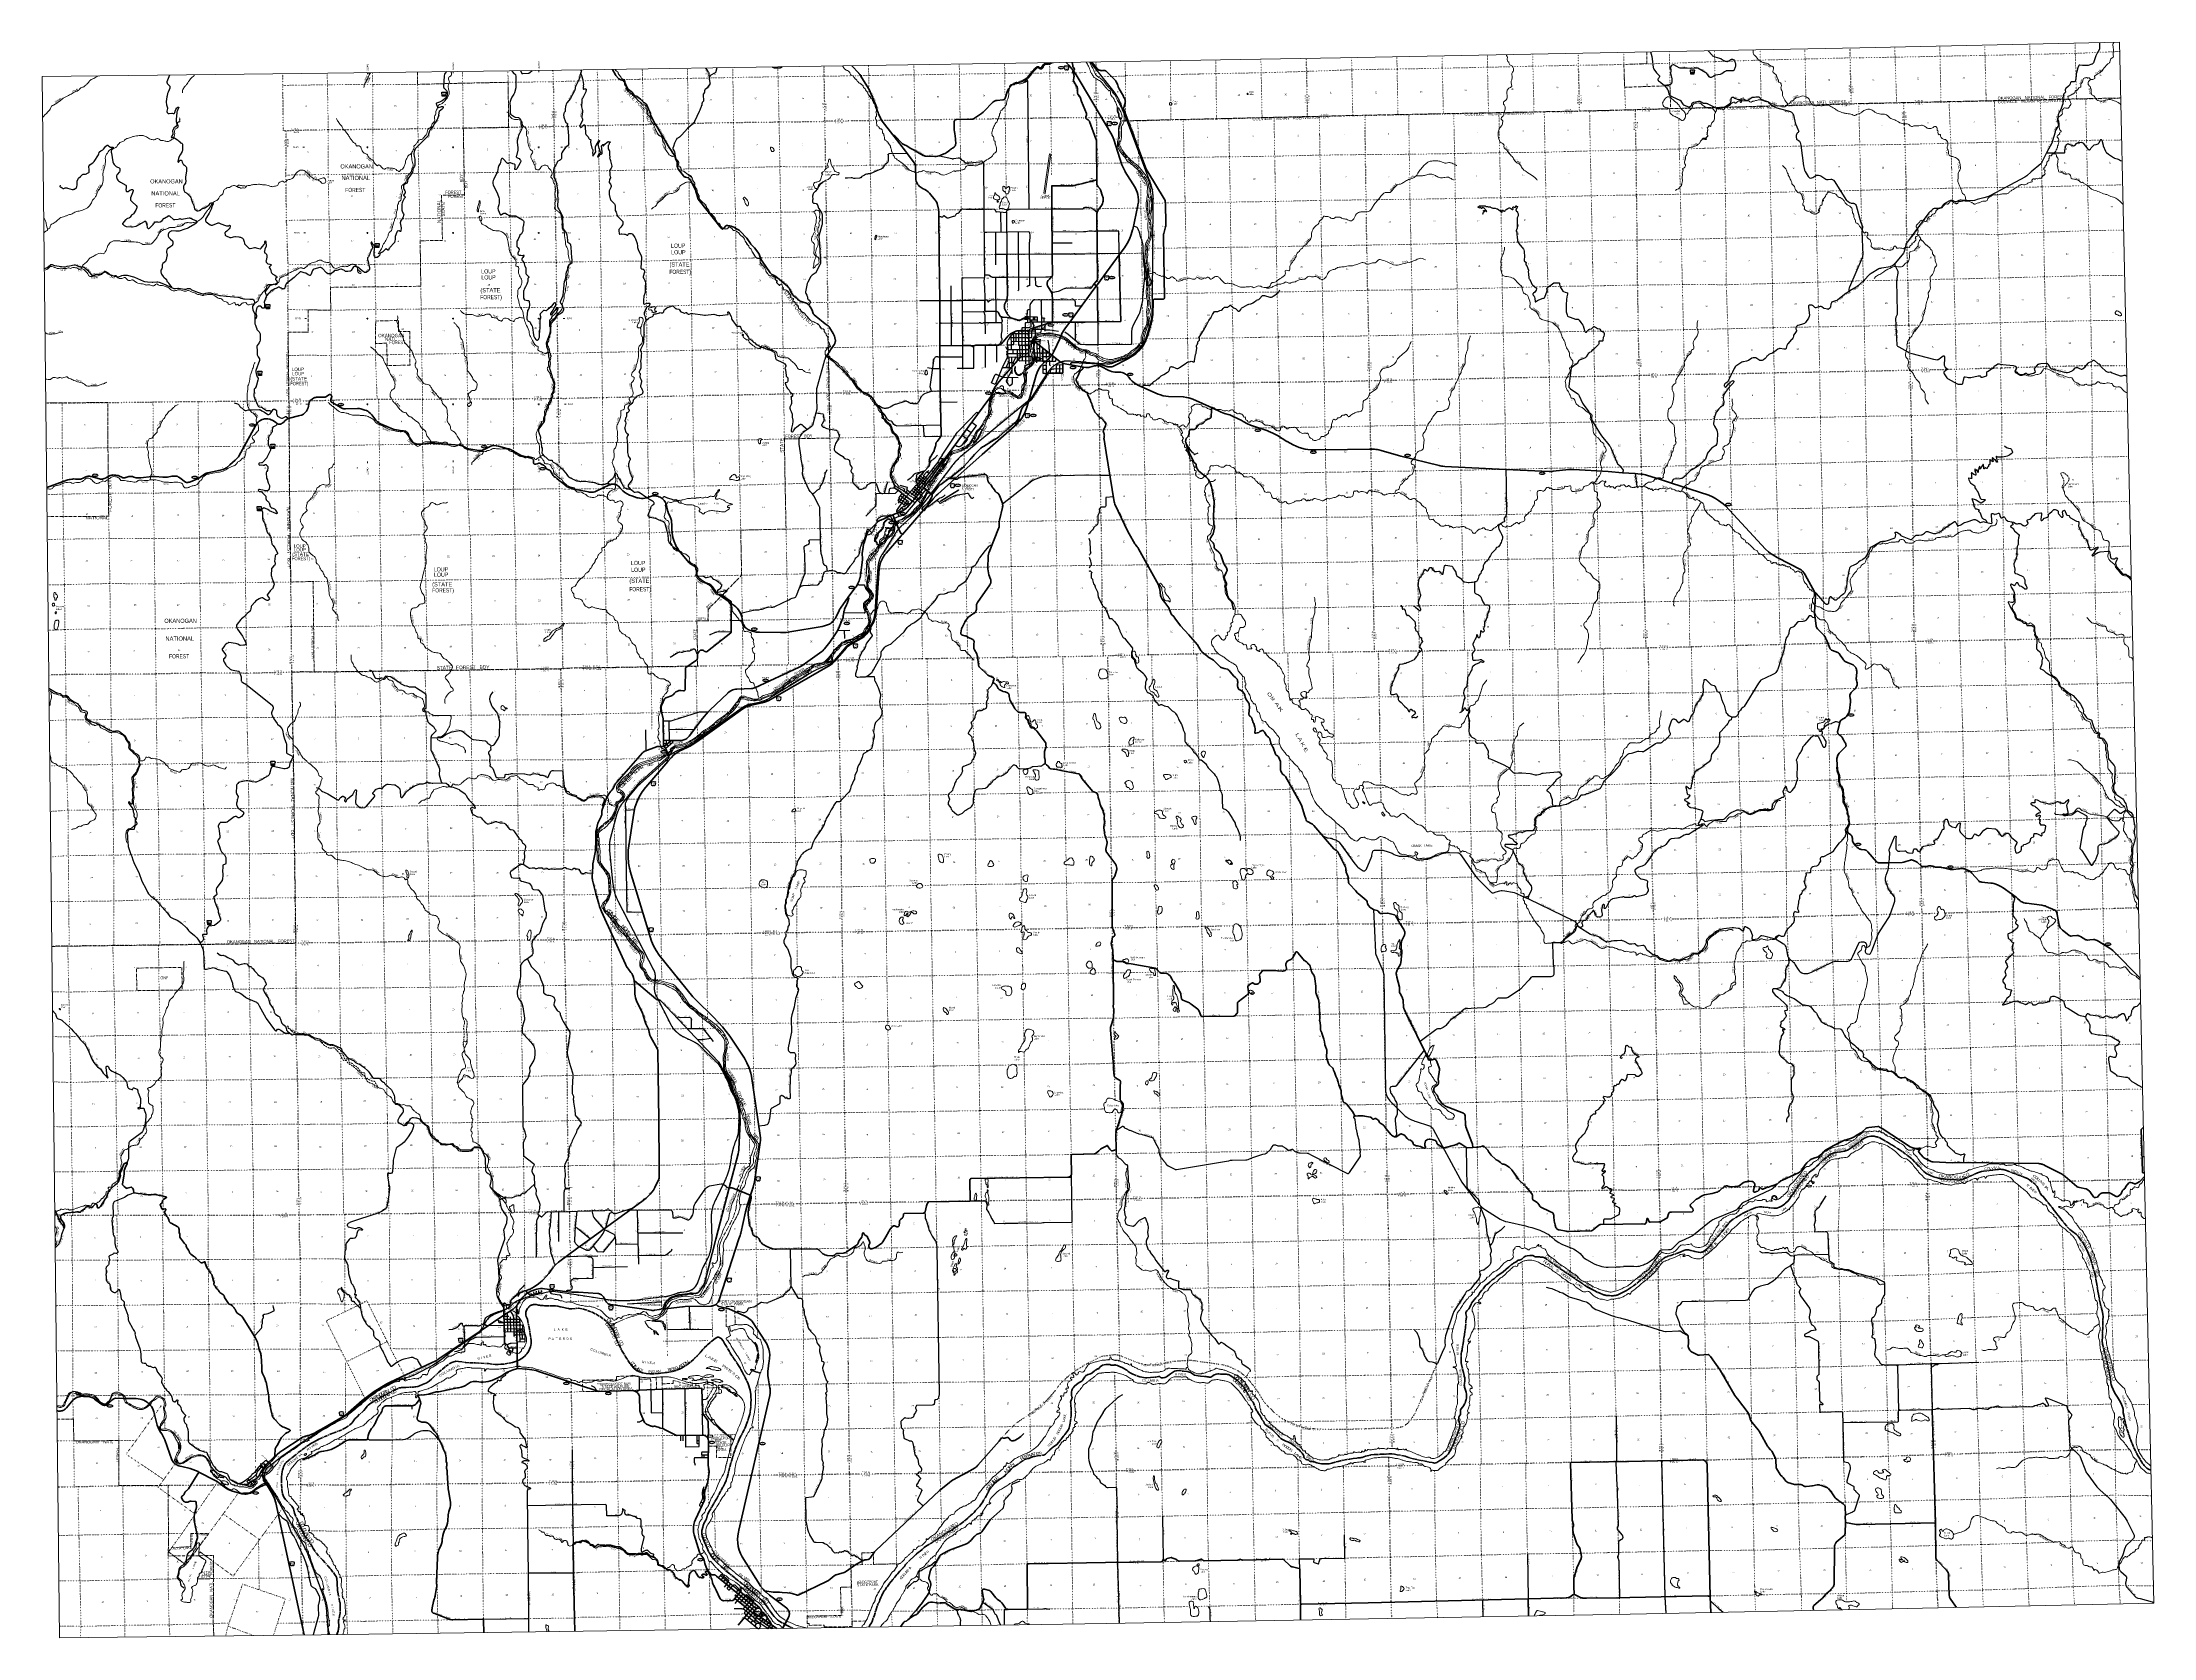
# Model space of a CAD drawing. Header units: feet. Extents: x 244583 to 493183, y 184934 to 372822.
import ezdxf
from ezdxf.enums import TextEntityAlignment as Align

# ---------------------------------------------------------------- set-up
doc = ezdxf.new("R2010")
doc.units = ezdxf.units.FT
doc.header["$LTSCALE"] = 70
doc.header["$PDMODE"] = 32
doc.header["$PDSIZE"] = 35
for name, pattern in [('DOT_DASHED', [7.7, 5, -1.2, 0.3, -1.2]), ('DOTTED', [1.5, 0.3, -1.2]), ('LONG_DASH_SHORT_DASH', [9.9, 6, -1.2, 1.5, -1.2]), ('MEDIUM_DASHED', [4.5, 3, -1.5])]:
    doc.linetypes.add(name, pattern=pattern)
for name, color, linetype, lineweight in [('11', 7, 'LONG_DASH_SHORT_DASH', 60), ('16', 7, 'Continuous', 25), ('17', 7, 'Continuous', 25), ('20', 7, 'Continuous', 70), ('23', 7, 'Continuous', 70), ('24', 7, 'Continuous', 25), ('25', 7, 'Continuous', 25), ('26', 7, 'Continuous', 40), ('29', 7, 'Continuous', 25), ('30', 7, 'Continuous', 25), ('34', 7, 'Continuous', 25), ('36', 7, 'Continuous', 13), ('39', 7, 'Continuous', 13), ('4', 7, 'Continuous', 13), ('44', 7, 'DOT_DASHED', 13), ('5', 7, 'Continuous', 13), ('57', 7, 'Continuous', 13), ('59', 7, 'Continuous', 13), ('6', 7, 'DOTTED', 25), ('61', 7, 'Continuous', 13), ('7', 7, 'DOTTED', 13)]:
    doc.layers.add(name, color=color, linetype=linetype, lineweight=lineweight)
for name, color, linetype in [('12', 7, 'Continuous'), ('27', 7, 'Continuous'), ('41', 7, 'Continuous'), ('42', 7, 'Continuous'), ('55', 7, 'Continuous')]:
    doc.layers.add(name, color=color, linetype=linetype)

msp = doc.modelspace()

# ---------------------------------------------------------------- linework, layer by layer
at = {"layer": '11'}
msp.add_line((276522.17, 207969.09), (277145.86, 208306.95), dxfattribs=at)
for points in [[(461222.51, 243644.7), (460788.49, 243856.58), (460706.93, 243888.85), (460629.16, 243911.63), (460506.5, 243940.83), (460366.44, 243969.51), (460270.66, 243983.75), (460134.89, 243997.18), (460025.97, 244000.83), (459884.65, 243999.87), (459683.59, 243977.1), (459467.35, 243927.75), (459289.65, 243860.47), (459129.72, 243772.12), (458923.17, 243640.35), (457551.55, 242625.74), (457449.14, 242555.51), (457329.64, 242479.59), (457198.76, 242409.36), (457115.3, 242371.4), (457026.15, 242333.44), (456924.22, 242295.71), (456794.74, 242253.73), (456728.35, 242236.65), (456548.32, 242196.59), (455688.94, 242061.73), (455605.42, 242044.94), (455520.07, 242024.06), (455363.34, 241971.26), (455220.37, 241912.08), (455127.43, 241868.43), (455064.55, 241828.61), (454608.64, 241494.46), (454259.03, 241209.95), (453517.52, 240456.78), (453400.36, 240337.7), (453246.14, 240207.47), (452900.2, 239955.3), (452604.37, 239727.91), (452385.23, 239495.34), (451395.45, 238232.75), (450360.5, 236685.06), (450119.72, 236403.8), (449714.85, 236013.71), (449439.07, 235796.64), (449293.76, 235712.34), (449128.39, 235635.69), (448990.27, 235583.28), (448794.82, 235537.05), (448641.26, 235514.95), (448464.39, 235517.17), (447079.61, 235667.02), (446909.45, 235672.48), (446765.3, 235664.89), (446552.85, 235638.32), (446324.42, 235589.85), (446051.28, 235495.93), (445148.55, 235094.16), (444675.44, 234854.68), (444282.99, 234614.09), (443674.49, 234223.71), (443516.55, 234104.86), (443290.32, 233908.96)], [(461222.51, 243644.7), (463209.86, 242435.41), (463630.25, 242151.92), (464361.81, 241592.62), (464765.31, 241252.21), (466101.69, 239844.04), (466303.42, 239674.85), (466468.62, 239568.92), (466578.81, 239509.55), (466977.39, 239340.44), (467549.35, 239119.4), (467829.07, 239038.83), (468087.81, 238995.52), (470151.3, 238835.3), (470331.71, 238841.63), (470530.13, 238871.98), (470696.19, 238913.72), (470825.02, 238959.29), (472432.69, 239667.41), (472793.1, 239804.64), (472919.11, 239840.33), (473134.96, 239868.77), (474915.09, 240094.03), (475084.81, 240099.02), (475264.43, 240095.72), (475440.82, 240069.33), (475568.65, 240037.85), (475712.06, 239993), (475856.16, 239942.11), (478012.09, 239148.98), (478329.89, 239026.79), (478452.04, 238951.89), (478553.73, 238862.12), (479286.96, 238247.92), (479359.01, 238167.35), (479456.41, 238058.23), (479583.26, 237806.6), (479825.26, 237284.9), (479969.68, 237059.91), (480143.24, 236886.05), (480337.49, 236690.44), (481210.4, 235595.09), (481495.95, 235201.59), (481639.51, 235014.95), (481901.96, 234707.78)], [(430808.97, 225654.41), (431354.94, 225995.99), (431928.12, 226368.66), (432482.76, 226795), (433246.53, 227449.03), (433923.79, 228085.31), (434355.63, 228520.5), (434505.45, 228698.44), (434789.91, 229025.87), (435188.64, 229395.4), (435366.89, 229532.35), (435498.55, 229621.01), (435705.31, 229738.38), (435855.73, 229806.98), (435984.44, 229853.95), (436331.54, 229951.22), (437223.39, 230261.34), (437497.22, 230368.89), (437865.93, 230549.95), (437978.49, 230591.9), (438087.56, 230618.87), (438140.49, 230626.08), (438239.48, 230629.68), (438386.62, 230616.01), (438685.14, 230544.22), (439023.17, 230447.74), (439133.98, 230424.63), (439571.44, 230348.2), (439834.24, 230319.5), (439928.67, 230324.21), (440018.24, 230348.05), (440103.19, 230385.57), (440185.74, 230433.17), (440442.94, 230616.25), (440715.36, 230839.42), (440877.54, 231004.16), (441410, 231666.43), (442316.29, 232752.15), (443290.32, 233908.96)], [(481901.96, 234707.78), (482180.68, 234354.1), (482676.8, 233724.55), (483003.99, 233310.89), (483129.92, 233165.52), (483217.66, 233077.5), (483290.76, 233012.62), (483465.74, 232874.51), (483759.81, 232661.38), (483880.86, 232568.88), (484078.81, 232408.29), (484148.85, 232344.14), (484274.1, 232212.45), (484450.97, 231990.95), (484814.4, 231467.25), (484976.86, 231217.69), (485080.35, 231045.46), (485271.12, 230687.5), (485425.49, 230358.25), (485517.41, 230137.78), (485620.6, 229861.15), (485766.36, 229439.68), (485984.89, 228735.2), (486265.68, 227684.52), (486377.31, 227179.83), (486456.5, 226761.41), (486598.19, 225763.93), (486664.47, 225380.76), (486863.7, 224384.73), (487143.61, 223269.53), (487191.23, 223015.3), (487209.39, 222769.52), (487185.05, 222212.5), (487177.28, 221415.76), (487130.25, 220280.95), (487115.87, 219998.89), (487117.92, 219829.08), (487135.09, 219640.17), (487157.45, 219513.07), (487765.86, 216987.42), (487779.39, 216931.34), (487947.19, 216195.81), (488037.1, 215747.07), (488098.87, 215404.36), (488127.47, 214990.29), (488140.46, 214898.02), (488167.57, 214772.36)], [(412184.66, 223180.07), (412191.45, 223264.41), (412224.2, 223327.04), (412310.41, 223427.15), (412420.47, 223545.54), (412538.95, 223688.89), (412609.95, 223783.92), (412660.25, 223870.62), (412706.23, 223968.78), (412800.12, 224191.3), (412870.42, 224324.02), (413028.33, 224545.79), (413184.71, 224741.82), (413376.18, 224965.04), (413452.23, 225042.07), (413616.72, 225187.14), (413663.85, 225235.68), (413696.69, 225276.1), (413731.5, 225338.28), (413803.23, 225514.03), (413856.46, 225593.4), (414223.06, 226040.11), (414304.39, 226143.17), (414501.1, 226423.35), (414549.68, 226465.88), (414648.2, 226516.19), (414733.36, 226566.2), (415257.26, 227035.27), (415308.97, 227076.97), (415448.04, 227170.93), (415569.61, 227256.05), (415624.9, 227309.32), (415745.3, 227444.78), (415838.06, 227520.2), (416131.41, 227722.12), (416411.27, 227909.39), (416583.76, 228040.18), (416885.06, 228292.58), (417539.87, 228842.58), (417708.85, 228978.21), (417787.26, 229028.61), (418096.44, 229188.53), (418139.62, 229220.37), (418254.68, 229342.4), (418278.49, 229361.66), (418310.83, 229380.82), (418349.37, 229392.08), (418472.38, 229403.97), (418602.17, 229448.93), (418690.53, 229485.44), (418781.26, 229530.07), (418822.35, 229557.96), (418896.15, 229623.35), (419033.6, 229763.66), (419117.03, 229827.81), (419153.47, 229846.9), (419194.4, 229861.73), (419253.82, 229873.88), (419421.43, 229895.65), (419721.09, 229955.03), (419781.83, 229962.73), (419868.68, 229967.68), (419965.45, 229965.53), (420048.69, 229957.61), (420088.85, 229948.16), (420163.05, 229912.72), (420286.52, 229834.57), (420325.93, 229815.24), (420346.59, 229807.54), (420370.56, 229801.03), (420412.07, 229794.93), (420468.72, 229789.66), (420547.29, 229785.84), (420851.87, 229777.81), (420986.06, 229764.89), (421159.76, 229752.69), (421272.57, 229737.1), (421371.2, 229709.87), (421429.63, 229683.72), (421473.16, 229657.26), (422032.98, 229275.11)], [(422032.98, 229275.11), (422116.05, 229218.41), (423764.96, 228084.38), (424675.45, 227460.13), (425180.26, 227114.4), (425237.69, 227078.76), (425488.62, 226934.6), (425607.67, 226859.12), (426262.3, 226381.22), (426404.72, 226282.08), (426588.54, 226166.73), (426661.01, 226133.95), (426814.67, 226079.15), (426921.49, 226023.19), (427287.11, 225817.37), (427708.45, 225606.61), (427783.42, 225575.6), (427872.53, 225546.24), (427981.71, 225512.03), (428060.76, 225481.97), (428252.23, 225387.64), (428324.14, 225355.52), (428394.31, 225330.26), (428462.42, 225309.28), (428541.89, 225288.34), (428630.97, 225268.99), (428716.36, 225254.09), (428817.65, 225240.46), (428906.1, 225231.64), (428982.01, 225226), (429095.63, 225220.26), (429308.37, 225214.53), (429448.92, 225213.41), (429552.93, 225216.01), (429662.29, 225223.66), (429782.2, 225240.03), (429842.66, 225252.37), (429923.14, 225274.05), (429987.3, 225296.47), (430303.88, 225433.88), (430644.86, 225582.76), (430808.97, 225654.41)], [(297115.54, 217220.28), (297583.07, 217154.62), (297892.65, 217132.6), (298273.38, 217125.71), (298576.93, 217134.84), (299077.97, 217179.22), (299571.64, 217266.8), (299937.68, 217353.84), (300304.6, 217467.76), (300705.89, 217632.1), (301038.68, 217825.85), (301277.59, 218002.19), (301392.91, 218106.01), (301392.91, 218106.01), (301528.05, 218249.91), (301636.72, 218385.81), (301815.52, 218655.37), (301945.14, 218918.64), (302050.77, 219187.77), (302113.85, 219399.82), (302146.05, 219549.64), (302162.47, 219686.12), (302159.73, 219871.59), (302079.18, 220469.74), (301940.62, 221250.17), (301758.6, 222178.1), (301696.6, 222437.84), (301574.99, 222753.59), (301529.66, 222906.73), (301517.46, 222979.65), (301510.58, 223073.89), (301525.16, 223266.17), (301595.54, 223495.65), (301719.39, 223712.41), (301816.53, 223840.05), (301889.13, 223916.89), (301958.17, 223977.79), (302008.05, 224015.78), (302075.8, 224059.69), (302142.15, 224094.56), (302200.21, 224119), (302266.65, 224140.73), (302342.19, 224158.94), (302409.26, 224170.65), (302490.44, 224178.58), (302588.02, 224177.77), (302717.56, 224160.46), (302996.88, 224107.47), (303120.12, 224087.03), (303238.8, 224073.16), (303387.48, 224058.58), (303545.33, 224047.78), (303736.99, 224041.48), (303853.21, 224040.7), (304439.2, 224042.11), (304662.84, 224036.54), (305015.54, 224017.14), (305274.72, 223983.03), (305576.64, 223912.53), (305779.71, 223860.03), (306000.93, 223808.34), (306303.54, 223740.56), (306561.76, 223693.47), (306646.1, 223682.54), (306752.37, 223672.51), (306845.53, 223669.34), (306951.35, 223672.02), (307731.11, 223749.26)], [(307731.11, 223749.26), (308296.94, 223635.12), (308782.83, 223472.51), (309315.26, 223263.74), (309808.83, 223034.31), (310286.86, 222755.36), (310698.59, 222455.32), (311049.38, 222138.9), (311423.65, 221741.73), (311665.99, 221387.32), (311796.13, 221168.18), (311885.5, 220975.01), (312044.9, 220539.25), (312241.61, 220019.45), (312492.69, 219444.29), (312864.43, 218684.81), (313578.48, 217543.01), (313960.8, 216998.04), (314272.07, 216626.1), (314540.07, 216426.87), (314931.4, 216236.43), (315265.69, 216125.66), (315687.23, 216036.83), (316150.94, 215998.86), (316651.49, 216004.61), (317231.92, 216051.89), (318146.69, 216189.54), (318769.13, 216305.02), (319260.86, 216427.74), (319612.93, 216557.23), (319930.46, 216726.16), (320551.34, 217117.71), (320940.85, 217420.41), (321274.96, 217718.41), (321700.72, 218140.9), (322097.82, 218554.95), (322522.28, 219059.86), (322892.17, 219436.39), (323361.27, 219833.38), (323699.89, 220096.99), (323997.65, 220297.55), (324082.28, 220333.78), (324162.03, 220341.51), (324258.96, 220325.41), (324374.26, 220268.84), (324516.62, 220161.1), (324734.69, 219888.92), (324926.53, 219604.36), (325591.51, 218450.78)], [(400372.15, 206322.08), (400997.41, 206459.31), (401390.21, 206502.94), (402116.98, 206539.74), (403136.07, 206579.19), (403489.6, 206586.14), (403806.85, 206546.3), (404099.31, 206487.15), (404612.13, 206412.6), (404844.55, 206365.45), (405035.64, 206312.56), (405674, 206092.53), (406025.75, 205994.43), (406508.12, 205900.03), (408227.55, 205559), (408372.59, 205531.29), (408507.93, 205515.21), (408658.2, 205522.4), (408775.73, 205558.99), (409116.22, 205795.2), (409482.49, 206006.54), (409641.5, 206130.74), (409981.21, 206440.96), (410129.34, 206595.7), (410204.97, 206694.08), (410281.28, 206812.34), (410378.4, 206996.2), (410610.83, 207499.31), (410773.72, 207839.08), (410773.72, 207839.08), (410865.46, 208119.74), (411238.09, 209071.79), (411396.83, 209520.26), (411434.42, 209653.94), (411455.34, 209785.65), (411473.48, 209925.68), (411478.7, 210027.84), (411472.98, 210137.42), (411457.4, 210196.99), (411423.97, 210280), (411394.61, 210350.9), (411373.97, 210423.01), (411355.44, 210549.45), (411348.78, 210650.67), (411353.55, 210790.52), (411382.03, 210923.44), (411433.6, 211065.6), (411458.48, 211102.34), (411546.73, 211186.22), (411560.93, 211208.35), (411569.56, 211239.24), (411573.99, 211370.63), (411557.45, 211614.69), (411556.99, 211682.59), (411576.47, 211774.02), (411630.62, 211876.58), (411779.7, 212082.22), (411953.73, 212297.17), (412045.3, 212463.31), (412097.42, 212576.74), (412163.28, 212747.18), (412227.37, 212973.54), (412260.39, 213165.99), (412271.76, 213309.65), (412270.46, 213471.1), (412255.58, 213619.43), (412211.15, 213846.03), (412114.43, 214208.2), (412044.34, 214431.08), (412014.03, 214561.9), (412004.55, 214684.97), (412016.29, 214856.33), (412076.05, 215222.48), (412085.4, 215355.97), (412073.59, 215535.04), (412006.91, 215749.29), (411979.82, 215832.76), (411924.38, 216167.52), (411719.26, 216936.17), (411646.04, 217296.4), (411621.1, 217558.95), (411643.61, 218410.69), (411667.74, 218568.55), (411745.6, 218859.25), (411858, 219516.65), (412023.65, 220616.98), (412091.9, 221127.21), (412140.46, 221500.09), (412205.41, 222172.6), (412242.9, 222521.29), (412253.01, 222599.91), (412283.99, 222714.72), (412286.81, 222754.5), (412202.77, 223087.93), (412189.86, 223145.95), (412184.66, 223180.07)], [(277145.86, 208306.95), (277767.55, 208607.61), (278826.84, 209023.8), (279983.33, 209486.26), (280292.93, 209651.74), (280787.2, 209995.9), (281017.86, 210213.13), (281140.43, 210352), (281239.43, 210485.09), (281398.26, 210703.58), (281646.26, 210968.83), (282442.79, 211703.8), (282639.69, 211922.36), (282855.93, 212223.07), (282956.12, 212331.91), (283105, 212457.03), (283253.17, 212557.26), (283655.4, 212799.16), (284598.03, 213337.6), (285249.99, 213681.91), (286129.13, 214114.7), (286535.56, 214310.64), (286633.22, 214347.59), (286716.5, 214371.14), (286779.23, 214383.08), (286865.77, 214391.78), (287056.33, 214400.56), (287372.92, 214406.22), (288286.43, 214452.35), (288467.03, 214466.3), (288568.63, 214480.43), (288794.02, 214531.3), (288982.77, 214590.86), (289372.92, 214743.09), (289775.71, 214930.38), (290128.31, 215153.3), (290502.23, 215469.88), (291287.49, 216228.22), (291692.39, 216580.67), (292081.32, 216891.08), (292497.31, 217178.63), (292638.35, 217265.86), (292816.23, 217352.26), (293053.46, 217444.64), (293185.07, 217479.09), (293268.22, 217490.75), (293595.28, 217472.6), (294412.69, 217356.24), (294926.03, 217315.21), (295557.84, 217297.09), (297115.54, 217220.28)], [(325591.51, 218450.78), (326567.38, 217006.15), (326845.32, 216530.73), (327002.17, 216246.9), (327320.81, 215638.81), (327581.31, 215099.43), (327692.01, 214831.06), (327776.52, 214600.85), (327860.7, 214310.7), (327914.2, 214095.33), (327968.65, 213807.33), (327993.91, 213622.96), (328023.11, 213265.81), (328030.13, 212968.26), (328025.5, 212601.25), (327994.1, 212046.11), (327926.1, 211506), (327877.95, 211246.6), (327791.36, 210910.15), (327626.38, 210415.8), (327457.65, 209972.44), (327212.3, 209421.63), (326807.52, 208638.19), (326630.5, 208265.26), (326321.23, 207543.99), (326106.68, 206978.67), (325841.32, 206143.28), (325652.22, 205482.83), (325506.26, 204954.52), (325326.31, 204224.51), (325202.12, 203759.25), (325099.38, 203454.99), (324932.17, 203087.48), (324727.8, 202687.96), (324457.6, 202170), (323990.45, 201324.33), (323215.7, 200019.93), (323083.2, 199778.94), (322862.08, 199284.45)], [(362478.51, 206455.23), (362586, 206490.71), (362686.53, 206546.64), (362831.82, 206666.58), (362949.62, 206785.88), (363214.68, 207056.63), (363476.41, 207299.56), (363578.35, 207375.79), (363885.19, 207569.5), (364034.83, 207711.21), (364256.9, 207958.27), (364565.14, 208339.73), (365259.37, 209227.25), (365410.1, 209447.69), (365465.61, 209553), (365506.84, 209667.77), (365538.13, 209794.13), (365625.28, 210282.71), (365699.64, 210805.39), (365729.49, 211114.29), (365736.79, 211272.25), (365706.19, 211901.11), (365658.47, 212719.88), (365660, 212763.82), (365671.31, 212800.4), (365727.81, 212901.9), (365760.95, 212984.06), (365795.81, 213076.65), (365818.64, 213159.3), (365826.63, 213210.01), (365824.32, 213263.66), (365812.38, 213322.5), (365767.12, 213466.96), (365753.9, 213519.47), (365747.57, 213562.94), (365746.53, 213634.29), (365755.85, 213806.58), (365771.27, 213903.68), (365809.14, 214042.01), (365859.13, 214170.11), (365929.38, 214308.62), (366025.93, 214464.49), (366127.05, 214578.67), (366343.77, 214754.93), (366674.48, 214996.05), (366960.3, 215169.31), (367040.99, 215241.27), (367101.55, 215318.37), (367321.67, 215669.8), (367395.76, 215755.43), (367460.98, 215806.15), (367578.76, 215876.97), (367670.46, 215921.71), (367721.77, 215938.89), (368019.52, 216012.41), (368084.56, 216039.95), (368151.69, 216083.39), (368541.3, 216413.38), (368702.37, 216537.85), (368766.04, 216576.09), (368799.87, 216586.98), (368940.06, 216618.08), (369009.65, 216654.57), (369032.34, 216679.77), (369099.9, 216792.05), (369157.74, 216841.27), (369398.51, 217030.11)], [(369398.51, 217030.11), (369810.77, 217099.4), (370018.83, 217133.48), (370083.72, 217132.38), (370159.72, 217121.85), (370265.42, 217100.56), (370339.01, 217073.57), (370450.31, 217027.47), (370507.27, 217017.51), (370578.35, 217018.11), (370789.98, 217052.45), (370845.73, 217058.07), (370912.94, 217056.46), (370993.41, 217038.37), (371162.72, 216983.82), (371408.95, 216883.42), (371720.84, 216742.95), (371938.56, 216635.74), (372216.7, 216475.68), (372273.49, 216434.23), (372317.1, 216390.32), (372425.05, 216272.75), (372535.45, 216194.09), (372670.92, 216118.81), (372995, 215974.98), (373449.59, 215796.28), (373827.32, 215662.76), (374052.33, 215604.55), (374236.79, 215577.2), (374463.28, 215561.8), (374638.47, 215560.22), (375047.84, 215580.17), (375707.25, 215633.07), (375998.86, 215685.45), (376115.44, 215695.4), (376151.05, 215688.09), (376174.75, 215673.68), (376247.11, 215602.55), (376278.74, 215577.11), (376331.87, 215556.67), (376426.03, 215534.16), (376495.08, 215526.77), (376556.9, 215529.93), (376748.63, 215585.07), (376960.72, 215677.87), (377113.96, 215775.34), (377424.39, 216016.11), (377774.04, 216246.48), (377909.25, 216319.03), (378038.57, 216366.76), (378137.97, 216384.67), (378277.39, 216388.42), (378987.64, 216328.33), (379386.94, 216274.55), (379637.3, 216225.57), (379741.81, 216195.99), (379867.14, 216131.41), (380139.04, 215939.69), (380258.09, 215876.45), (380493.53, 215808.11), (380657.63, 215780.96), (380954.14, 215753.07), (381673.86, 215693.19), (381751.74, 215680.16), (381842.98, 215652.45), (381955.43, 215625.19), (382054.92, 215618.23), (382139.02, 215631.15), (382237.43, 215678.56), (382438.4, 215830.93), (382494.93, 215862.87), (382587.64, 215900.92), (382797.43, 215978.05), (382984.47, 216022.88), (383126.12, 216030.8), (383316.16, 215981.99), (383571.64, 215978.38), (384007.03, 215963.84), (384136.68, 215946.92), (384224.61, 215926.91), (384337.7, 215885.7), (384457.56, 215824.01), (384636.7, 215706.42), (384952.4, 215483.09), (385210.4, 215292.63), (385438.79, 215104.43), (385623.09, 214930.07), (385980.53, 214517.31), (386072.52, 214402.65), (386150.44, 214291.74), (386411.26, 213843.32), (386852.96, 213053.79), (386931.88, 212930.15), (387077.24, 212776.59), (387140.7, 212660.61), (387449.7, 211908.16), (387546.38, 211715.22), (387611.87, 211608.03), (387769.97, 211361.81), (387980.1, 211050.15)], [(488167.57, 214772.36), (488239.8, 214540.86), (488390.92, 214171.97), (488557.54, 213831.76), (488678.97, 213624.54), (488927.04, 213250.16), (489147.71, 212871.51), (489342.3, 212503.77), (489476.78, 212217.37), (489507.14, 212141.24), (489538.77, 212028.16), (489553.06, 211953.47), (489562.34, 211884.62), (489566.63, 211800.76), (489566.93, 211589.41), (489573.64, 211505.63), (489591.73, 211412.07), (489779.01, 210566.6), (489910.48, 209973.22), (490050.9, 209424.67), (490451.39, 208282.7), (490630.1, 207795.6), (490843.01, 207304.68), (491357.71, 206332.5), (491628.02, 205853.91), (491776.19, 205602.5), (491865.39, 205468.24), (491967.31, 205335.19), (492066.54, 205219.64), (492196.85, 205081.55), (492372.48, 204915.28), (492485.92, 204831.88), (492553.25, 204794.28), (492838.37, 204663.29)], [(387980.1, 211050.15), (388104.42, 210838.8), (388130.75, 210783.48), (388173.57, 210665.27), (388191.41, 210623.35), (388209.4, 210590.73), (388245.39, 210540.98), (388351.1, 210423.85), (388387.31, 210378.17), (388399.39, 210359.81), (388411.1, 210336.51), (388421.59, 210308.31), (388431.56, 210273.29), (388445.3, 210218.26), (388455.01, 210185.13), (388472.24, 210144.22), (388482.65, 210127.27), (388495.11, 210111.84), (388514.44, 210094.87), (388778.98, 209909.39), (389067.23, 209710.68), (389244.32, 209579.62), (389413.71, 209434.68), (389574.41, 209281.67), (389810.65, 209039.49), (390026.78, 208816.95), (390104.95, 208735.55), (390225.48, 208592.63), (390326.11, 208478.76), (390426.26, 208390.49), (390595.26, 208282.6), (390852.79, 208153.4), (390979.61, 208097.98), (391247.47, 207988.75), (391392.13, 207926.37), (391456.88, 207894.71), (391616.19, 207803.74), (391832.05, 207657.57), (392043.17, 207493.7), (392346.78, 207237.12), (392588.26, 207018.77), (392737.06, 206866.08), (392921.04, 206655.84), (393093.87, 206433.94), (393128.39, 206377.82), (393135.29, 206327.03), (393129.46, 206187.61), (393144.79, 206129.5), (393179.43, 206083.49), (393268.78, 206001.57), (393364.75, 205942.06), (393421.66, 205914.93), (393462.56, 205901.71), (393579.53, 205887.83), (393609.54, 205881.71), (393629.19, 205875.19), (393653.16, 205862.56), (393682.58, 205837.65), (393754.31, 205758.89), (393784, 205736.71), (393812.57, 205725.22), (393882.78, 205709.62), (394162.72, 205677.12), (394237.17, 205663.33), (394339.18, 205634.5), (394658.5, 205526.58), (394804.02, 205484.68), (394992.22, 205446.04), (395186.62, 205419.83), (395274.15, 205415.12), (395643.7, 205415.58), (395811.3, 205411.48), (395911.52, 205411.86), (395987.6, 205416.43), (396112.36, 205432.02), (396405.17, 205494.59), (396932.61, 205642.49), (397151.38, 205699.91), (397777.24, 205844.91), (398521.52, 205981.37), (398928.64, 206045.15), (399526.08, 206107.78), (399765.96, 206130.58), (399884.29, 206150.35), (399996.01, 206182.09), (400175.57, 206248.9), (400379.48, 206324.81)], [(277145.86, 208306.95), (276221.74, 207805.73), (276052.35, 207698.95), (275060.32, 206996.45), (274307.47, 206397.52), (273589.49, 205822.84), (273289.82, 205561.03), (273195.76, 205443.67), (273108.27, 205299.13), (272994.82, 205067.43), (272934.75, 204905.57), (272868.98, 204677.05), (272829, 204501.08), (272783.26, 204214.23), (272756.32, 203900.41), (272745.38, 203545.34), (272745.7, 202976.12), (272803.16, 202350.95), (272884.51, 201890.4), (272935.7, 201686.04), (273024.83, 201482.76), (273223.1, 201227.85), (273713, 200714.11), (273961.15, 200436.55), (274066.56, 200306.1), (274133.82, 200194.56), (274168.6, 200109.53), (274208.43, 199974.82), (274300.45, 199623.87), (274540.51, 199011.82), (274878.74, 198237.5), (274956.46, 198055.07), (275072.03, 197766.54), (275207.04, 197444.87), (275375.19, 197118.23), (275509.12, 196912.26), (275757.27, 196558.54), (276338.42, 195744.35), (276495.17, 195448.36), (276861.04, 194900.84), (277318.77, 194341.04)], [(341906.59, 186188.65), (342026.99, 186423.91), (342198.8, 186685.05), (342280.3, 186865.5), (342511.92, 187477.77), (342751.63, 188264.37), (342948.26, 188850.11), (342976.99, 188919.66), (343016.29, 188982.43), (343071.49, 189058.95), (343098.36, 189099.65), (343118.05, 189135.28), (343132.34, 189168.26), (343145.07, 189204.75), (343200.5, 189390.66), (343332.69, 189673.85), (343450.21, 189921.8), (343489.45, 190012), (343580.91, 190231.74), (343613.83, 190299.42), (343637.88, 190339.62), (343763.16, 190493.96), (343820.99, 190573.71), (343987.81, 190848.02), (344081.91, 190985.07), (344504.14, 191521.4), (345299.87, 192484.08), (345564.83, 192794.85), (346092.47, 193322.66), (346116.25, 193355.21), (346138.87, 193404), (346169.5, 193489.32), (346205.62, 193554.25), (346637.77, 193982.63), (347511.51, 194803.29), (347717.67, 194985.48), (347927.72, 195147.12), (348179.65, 195340.21), (348429.79, 195562.49), (348699.49, 195747.14), (349117.29, 196013.41), (350032.02, 196594.21), (350482.98, 196863.42), (352034.94, 197877.76), (352763.68, 198375.47), (353272.43, 198790.93), (354219.18, 199622.56), (354301.27, 199702.53), (354475.41, 199935.32), (354749.56, 200206.4), (354955.39, 200439.18), (355095.2, 200619.3), (355238.36, 200825.07), (355703.03, 201624.63), (356009.53, 202147.37), (356120.21, 202378.92), (356381.14, 202751.63), (356675.32, 203072.53), (356960.34, 203336.76), (357276.39, 203586.51), (357818, 203941.34), (358267.78, 204352.21), (358370.49, 204461.16), (358721.85, 204879.93), (358853.61, 204998.62), (358934.5, 205049.5), (359162.14, 205163.31), (360134.04, 205854.42), (360243.26, 205915.81), (360352.45, 205962.45), (360512.19, 206014.85), (360734.89, 206059.37), (360808.05, 206078.14), (360893.81, 206108.62), (361172.36, 206232.05), (361269.15, 206265.29), (361388.76, 206290.73), (361756.17, 206351.68), (362478.51, 206455.23)], [(322862.08, 199284.45), (322772.49, 198933.01), (322707.62, 198799.77), (322529.7, 198487.78), (322401.84, 198164.13), (322339.93, 197972.31), (322264.9, 197686.36), (322239.28, 197551.71), (322227.37, 197440.36), (322226.89, 197315.56), (322243.36, 197168.27), (322297.83, 196915.47), (322338.16, 196783.32), (322480.35, 196393.79), (322682.99, 195883.82), (322859.61, 195481.44), (323124.55, 194919.9), (323256.1, 194686.56), (323365.36, 194521.02), (323616.71, 194197.66), (323770.71, 194024.65), (323949.2, 193845.63), (324520.78, 193320.4), (325214.92, 192713.83), (326168.33, 191943.38), (327535.68, 190862.91), (328351.2, 190190.93), (329102.09, 189539.47), (329348.14, 189311.65), (329504.83, 189145.05), (329698.35, 188906.75), (329850.57, 188700.77), (330179.01, 188211.05), (330389.17, 187914.17), (330573.32, 187679.65), (330774.79, 187435.64), (331024.38, 187165.93), (331146.62, 187053.61), (331350.32, 186900.81), (331838.31, 186610.46), (332208.78, 186406.53), (332939.04, 186050.36)], [(277328.57, 194332.44), (277622.35, 194054.79), (278206.6, 193407.33), (278548.35, 193001.71), (278867.61, 192606.11), (279011.27, 192425.37), (279089.65, 192323.74), (279175.62, 192157.01), (279212.79, 192077.95), (279231.55, 192025.28), (279257.77, 191907.58), (279277.41, 191763.58), (279292.45, 191571.18), (279313.65, 191135.75), (279329.05, 190730.15), (279343.43, 190503.83), (279370.37, 190295.03), (279530.06, 189505.1), (279590.28, 189223.29), (279642.78, 189032.34), (279654.81, 188978.08), (279664.49, 188834.84), (279671.18, 188437.13), (279675.15, 187949.74), (279662.68, 187820.62), (279631.7, 187659.43), (279484.15, 187104.55), (279465.72, 186979.94), (279459.91, 186848.6), (279461.93, 186722.88), (279486.79, 186446.3), (279489.34, 186352.56), (279486.57, 186179.81), (279476.59, 186046.18), (279462.12, 185925.85), (279443.64, 185813.32), (279423.55, 185733.35), (279277.59, 185317.32)], [(279420.14, 185721.3), (279346.12, 185508.69), (279277.59, 185317.32)]]:
    msp.add_lwpolyline(points, dxfattribs=at)
at = {"layer": '16'}
for p, q in [((364939.36, 369994.32), (364990.67, 370053.08)), ((365182.43, 370059.05), (365182.15, 370058.85)), ((365374.52, 370053.17), (365425.91, 369994.32)), ((369965.63, 363437.86), (370016.94, 363496.62)), ((370208.7, 363502.59), (370208.42, 363502.39)), ((370400.79, 363496.71), (370452.18, 363437.86)), ((369665.53, 345263.68), (369716.84, 345322.44)), ((369908.6, 345328.41), (369908.32, 345328.21)), ((370100.69, 345322.53), (370152.08, 345263.68)), ((365446.68, 340906.49), (365497.99, 340965.25)), ((365689.75, 340971.22), (365689.47, 340971.02)), ((365881.84, 340965.34), (365933.23, 340906.49)), ((360329.85, 329054.94), (360381.16, 329113.7)), ((360572.92, 329119.67), (360572.64, 329119.47)), ((360765.01, 329113.79), (360816.4, 329054.94)), ((351513.71, 320796.32), (351565.02, 320855.08)), ((351756.78, 320861.05), (351756.5, 320860.85)), ((351948.87, 320855.17), (352000.26, 320796.32)), ((345363.4, 314118.32), (345414.71, 314177.08)), ((345606.47, 314183.05), (345606.19, 314182.85)), ((345798.56, 314177.17), (345849.95, 314118.32)), ((340080.41, 301926.07), (340131.72, 301984.83)), ((340323.48, 301990.8), (340323.2, 301990.6)), ((340515.57, 301984.92), (340566.96, 301926.07)), ((331048.01, 295701.64), (331099.32, 295760.4)), ((331291.08, 295766.37), (331290.8, 295766.17)), ((331483.17, 295760.49), (331534.56, 295701.64)), ((316295.81, 285710.15), (316347.12, 285768.91)), ((316538.88, 285774.88), (316538.6, 285774.68)), ((316730.97, 285769), (316782.36, 285710.15)), ((316040.43, 268502.7), (316091.74, 268561.46)), ((316283.5, 268567.43), (316283.22, 268567.23)), ((316475.59, 268561.55), (316526.98, 268502.7)), ((328637.95, 239170.92), (328689.26, 239229.68)), ((328881.02, 239235.65), (328880.74, 239235.45)), ((329073.11, 239229.77), (329124.5, 239170.92)), ((304369.68, 226489.66), (304420.99, 226548.42)), ((304612.75, 226554.39), (304612.47, 226554.19)), ((304804.84, 226548.51), (304856.23, 226489.66)), ((325228.87, 227255.65), (325280.18, 227314.41)), ((325471.94, 227320.38), (325471.66, 227320.18)), ((325664.03, 227314.5), (325715.42, 227255.65)), ((311287.29, 223978.01), (311338.6, 224036.77)), ((311530.36, 224042.74), (311530.08, 224042.54)), ((311722.45, 224036.86), (311773.84, 223978.01)), ((293607.85, 220167.2), (293659.16, 220225.96)), ((293850.92, 220231.93), (293850.64, 220231.73)), ((294043.01, 220226.05), (294094.4, 220167.2)), ((279565.09, 211511.69), (279616.4, 211570.45)), ((279808.16, 211576.42), (279807.88, 211576.22)), ((280000.25, 211570.54), (280051.64, 211511.69)), ((270543.56, 205446.64), (270543.28, 205446.44)), ((273774.76, 193855.31), (273826.07, 193914.07)), ((274017.83, 193920.04), (274017.55, 193919.84)), ((274209.92, 193914.16), (274261.31, 193855.31))]:
    msp.add_line(p, q, dxfattribs=at)
for points in [[(270481.31, 204969.12), (270457.48, 204965.54), (270451.51, 204965.04), (270435.67, 204965.37), (270419.94, 204967.35), (270404.51, 204970.96), (270389.54, 204976.17), (270375.2, 204982.91), (270361.64, 204991.12), (270349.01, 205000.7), (270337.45, 205011.54), (270327.09, 205023.54), (270318.04, 205036.55), (270310.4, 205050.43), (270304.26, 205065.04), (270299.67, 205080.21), (270296.7, 205095.78), (270295.36, 205111.57), (270295.69, 205127.42), (270297.67, 205143.14), (270298.2, 205145.42), (270305.12, 205169.93)], [(270300.23, 205381.61), (270321.96, 205406.5), (270330, 205415.7), (270351.81, 205440.68)], [(270305.12, 205169.93), (270316.02, 205195.42), (270321.97, 205213.7), (270326.82, 205236.43), (270329.26, 205259.55), (270329.27, 205282.79), (270326.85, 205305.91), (270322.03, 205328.64), (270314.86, 205350.75), (270312.3, 205356.5), (270300.23, 205381.61)], [(270351.81, 205440.68), (270376.76, 205428.96), (270386.53, 205425.2), (270404.93, 205420.26), (270423.76, 205417.27), (270442.79, 205416.26), (270461.82, 205417.25), (270480.64, 205420.22), (270499.06, 205425.15), (270516.85, 205431.97), (270533.84, 205440.61), (270543.25, 205446.43)], [(270543.79, 204947.82), (270518.65, 204968.48), (270517.81, 204968.86), (270512.56, 204970.59), (270507.48, 204971.67), (270481.31, 204969.12)], [(270605.83, 204969.17), (270579.65, 204971.57), (270578.43, 204971.4), (270573.1, 204970.05), (270568.65, 204968.4), (270543.79, 204947.82)], [(270544.05, 205446.75), (270560.39, 205437.07), (270577.66, 205429.14), (270595.66, 205423.06), (270614.2, 205418.89), (270633.07, 205416.69), (270652.07, 205416.47), (270670.99, 205418.24), (270689.62, 205421.98), (270707.75, 205427.64), (270710.65, 205428.89), (270735.64, 205440.77)], [(270782.41, 205169.93), (270789.24, 205145.37), (270790.41, 205139.83), (270792.04, 205124.06), (270792.02, 205108.21), (270790.33, 205092.45), (270787.01, 205076.96), (270782.09, 205061.89), (270775.62, 205047.42), (270767.68, 205033.71), (270758.34, 205020.9), (270747.72, 205009.14), (270735.92, 204998.56), (270723.08, 204989.26), (270709.35, 204981.36), (270694.86, 204974.93), (270679.78, 204970.06), (270664.27, 204966.79), (270648.5, 204965.16), (270632.65, 204965.19), (270629.65, 204965.51), (270605.83, 204969.17)], [(270735.64, 205440.77), (270757.48, 205415.76), (270765.21, 205406.91), (270787.3, 205381.62)], [(270787.3, 205381.62), (270775.33, 205356.91), (270768.54, 205339.01), (270762.62, 205316.53), (270759.08, 205293.56), (270757.96, 205270.35), (270759.28, 205247.14), (270763.01, 205224.2), (270769.12, 205201.77), (270771.61, 205195.37), (270782.41, 205169.93)]]:
    msp.add_lwpolyline(points, dxfattribs=at)
for centre, radius, start, end in [((365085.57, 369728.79), 151.42, 159.09177, 283.81923), ((364746.38, 369883.69), 222.05, 332.97043, 29.75871), ((365081.75, 370210.74), 182.07, 239.97227, 303.45418), ((365283.53, 370210.24), 181.52, 236.33975, 300.08743), ((365283.52, 370210.74), 182.07, 236.54582, 236.59441), ((365279.69, 369728.79), 151.42, 256.18077, 20.90823), ((365618.88, 369883.69), 222.05, 150.24129, 207.02957), ((370111.84, 363172.33), 151.42, 159.09177, 283.81923), ((369772.65, 363327.23), 222.05, 332.97043, 29.75871), ((370108.02, 363654.28), 182.07, 239.97227, 303.45418), ((370309.8, 363653.78), 181.52, 236.33975, 300.08743), ((370309.79, 363654.28), 182.07, 236.54582, 236.59441), ((370305.96, 363172.33), 151.42, 256.18077, 20.90823), ((370645.15, 363327.23), 222.05, 150.24129, 207.02957), ((369811.74, 344998.15), 151.42, 159.09177, 283.81923), ((369472.55, 345153.05), 222.05, 332.97043, 29.75871), ((369807.92, 345480.1), 182.07, 239.97227, 303.45418), ((370009.7, 345479.6), 181.52, 236.33975, 300.08743), ((370009.69, 345480.1), 182.07, 236.54582, 236.59441), ((370005.86, 344998.15), 151.42, 256.18077, 20.90823), ((370345.05, 345153.05), 222.05, 150.24129, 207.02957), ((365592.89, 340640.96), 151.42, 159.09177, 283.81923), ((365253.7, 340795.86), 222.05, 332.97043, 29.75871), ((365589.07, 341122.91), 182.07, 239.97227, 303.45418), ((365790.85, 341122.41), 181.52, 236.33975, 300.08743), ((365790.84, 341122.91), 182.07, 236.54582, 236.59441), ((365787.01, 340640.96), 151.42, 256.18077, 20.90823), ((366126.2, 340795.86), 222.05, 150.24129, 207.02957), ((360476.06, 328789.41), 151.42, 159.09177, 283.81923), ((360136.87, 328944.31), 222.05, 332.97043, 29.75871), ((360472.24, 329271.36), 182.07, 239.97227, 303.45418), ((360674.02, 329270.86), 181.52, 236.33975, 300.08743), ((360674.01, 329271.36), 182.07, 236.54582, 236.59441), ((360670.18, 328789.41), 151.42, 256.18077, 20.90823), ((361009.37, 328944.31), 222.05, 150.24129, 207.02957), ((351320.73, 320685.69), 222.05, 332.97043, 29.75871), ((351656.1, 321012.74), 182.07, 239.97227, 303.45418), ((351857.88, 321012.24), 181.52, 236.33975, 300.08743), ((351857.87, 321012.74), 182.07, 236.54582, 236.59441), ((352193.23, 320685.69), 222.05, 150.24129, 207.02957), ((351659.92, 320530.79), 151.42, 159.09177, 283.81923), ((351854.04, 320530.79), 151.42, 256.18077, 20.90823), ((345509.61, 313852.79), 151.42, 159.09177, 283.81923), ((345170.42, 314007.69), 222.05, 332.97043, 29.75871), ((345505.79, 314334.74), 182.07, 239.97227, 303.45418), ((345707.57, 314334.24), 181.52, 236.33975, 300.08743), ((345707.56, 314334.74), 182.07, 236.54582, 236.59441), ((345703.73, 313852.79), 151.42, 256.18077, 20.90823), ((346042.92, 314007.69), 222.05, 150.24129, 207.02957), ((340226.62, 301660.54), 151.42, 159.09177, 283.81923), ((339887.43, 301815.44), 222.05, 332.97043, 29.75871), ((340222.8, 302142.49), 182.07, 239.97227, 303.45418), ((340424.58, 302141.99), 181.52, 236.33975, 300.08743), ((340424.57, 302142.49), 182.07, 236.54582, 236.59441), ((340420.74, 301660.54), 151.42, 256.18077, 20.90823), ((340759.93, 301815.44), 222.05, 150.24129, 207.02957), ((331194.22, 295436.11), 151.42, 159.09177, 283.81923), ((330855.03, 295591.01), 222.05, 332.97043, 29.75871), ((331190.4, 295918.06), 182.07, 239.97227, 303.45418), ((331392.18, 295917.56), 181.52, 236.33975, 300.08743), ((331392.17, 295918.06), 182.07, 236.54582, 236.59441), ((331388.34, 295436.11), 151.42, 256.18077, 20.90823), ((331727.53, 295591.01), 222.05, 150.24129, 207.02957), ((316442.02, 285444.62), 151.42, 159.09177, 283.81923), ((316102.83, 285599.52), 222.05, 332.97043, 29.75871), ((316438.2, 285926.57), 182.07, 239.97227, 303.45418), ((316639.98, 285926.07), 181.52, 236.33975, 300.08743), ((316639.97, 285926.57), 182.07, 236.54582, 236.59441), ((316636.14, 285444.62), 151.42, 256.18077, 20.90823), ((316975.33, 285599.52), 222.05, 150.24129, 207.02957), ((315847.45, 268392.07), 222.05, 332.97043, 29.75871), ((316182.82, 268719.12), 182.07, 239.97227, 303.45418), ((316384.6, 268718.62), 181.52, 236.33975, 300.08743), ((316384.59, 268719.12), 182.07, 236.54582, 236.59441), ((316719.95, 268392.07), 222.05, 150.24129, 207.02957), ((316186.64, 268237.17), 151.42, 159.09177, 283.81923), ((316380.76, 268237.17), 151.42, 256.18077, 20.90823), ((328784.16, 238905.39), 151.42, 159.09177, 283.81923), ((328444.97, 239060.29), 222.05, 332.97043, 29.75871), ((328780.34, 239387.34), 182.07, 239.97227, 303.45418), ((328982.12, 239386.84), 181.52, 236.33975, 300.08743), ((328982.11, 239387.34), 182.07, 236.54582, 236.59441), ((328978.28, 238905.39), 151.42, 256.18077, 20.90823), ((329317.47, 239060.29), 222.05, 150.24129, 207.02957), ((304515.89, 226224.13), 151.42, 159.09177, 283.81923), ((304176.7, 226379.03), 222.05, 332.97043, 29.75871), ((304512.07, 226706.08), 182.07, 239.97227, 303.45418), ((304713.85, 226705.58), 181.52, 236.33975, 300.08743), ((304713.84, 226706.08), 182.07, 236.54582, 236.59441), ((304710.01, 226224.13), 151.42, 256.18077, 20.90823), ((305049.2, 226379.03), 222.05, 150.24129, 207.02957), ((325375.08, 226990.12), 151.42, 159.09177, 283.81923), ((325035.89, 227145.02), 222.05, 332.97043, 29.75871), ((325371.26, 227472.07), 182.07, 239.97227, 303.45418), ((325573.04, 227471.57), 181.52, 236.33975, 300.08743), ((325573.03, 227472.07), 182.07, 236.54582, 236.59441), ((325569.2, 226990.12), 151.42, 256.18077, 20.90823), ((325908.39, 227145.02), 222.05, 150.24129, 207.02957), ((311433.5, 223712.48), 151.42, 159.09177, 283.81923), ((311094.31, 223867.38), 222.05, 332.97043, 29.75871), ((311429.68, 224194.43), 182.07, 239.97227, 303.45418), ((311631.46, 224193.93), 181.52, 236.33975, 300.08743), ((311631.45, 224194.43), 182.07, 236.54582, 236.59441), ((311627.62, 223712.48), 151.42, 256.18077, 20.90823), ((311966.81, 223867.38), 222.05, 150.24129, 207.02957), ((293754.06, 219901.67), 151.42, 159.09177, 283.81923), ((293414.87, 220056.57), 222.05, 332.97043, 29.75871), ((293750.24, 220383.62), 182.07, 239.97227, 303.45418), ((293952.02, 220383.12), 181.52, 236.33975, 300.08743), ((293952.01, 220383.62), 182.07, 236.54582, 236.59441), ((293948.18, 219901.67), 151.42, 256.18077, 20.90823), ((294287.37, 220056.57), 222.05, 150.24129, 207.02957), ((279372.11, 211401.06), 222.05, 332.97043, 29.75871), ((279707.48, 211728.11), 182.07, 239.97227, 303.45418), ((279909.26, 211727.61), 181.52, 236.33975, 300.08743), ((279909.25, 211728.11), 182.07, 236.54582, 236.59441), ((280244.61, 211401.06), 222.05, 150.24129, 207.02957), ((279711.3, 211246.16), 151.42, 159.09177, 283.81923), ((279905.42, 211246.16), 151.42, 256.18077, 20.90823), ((273917.15, 194071.73), 182.07, 239.97227, 303.45418), ((274118.93, 194071.23), 181.52, 236.33975, 300.08743), ((274118.92, 194071.73), 182.07, 236.54582, 236.59441), ((273920.97, 193589.78), 151.42, 159.09177, 283.81923), ((273581.78, 193744.68), 222.05, 332.97043, 29.75871), ((274115.09, 193589.78), 151.42, 256.18077, 20.90823), ((274454.28, 193744.68), 222.05, 150.24129, 207.02957)]:
    msp.add_arc(centre, radius, start, end, dxfattribs=at)
for centre, major_axis, start_param, end_param in [((365140.91, 369529.97), (-19.56, 51.67), 4.958777693, 6.283185307), ((365224.36, 369529.97), (19.56, 51.67), 0, 1.326375425), ((370167.18, 362973.51), (-19.56, 51.67), 4.958777693, 6.283185307), ((370250.63, 362973.51), (19.56, 51.67), 0, 1.326375425), ((369867.08, 344799.33), (-19.56, 51.67), 4.958777693, 6.283185307), ((369950.53, 344799.33), (19.56, 51.67), 0, 1.326375425), ((365648.23, 340442.14), (-19.56, 51.67), 4.958777693, 6.283185307), ((365731.68, 340442.14), (19.56, 51.67), 0, 1.326375425), ((360531.4, 328590.59), (-19.56, 51.67), 4.958777693, 6.283185307), ((360614.85, 328590.59), (19.56, 51.67), 0, 1.326375425), ((351715.26, 320331.97), (-19.56, 51.67), 4.958777693, 6.283185307), ((351798.71, 320331.97), (19.56, 51.67), 0, 1.326375425), ((345564.95, 313653.97), (-19.56, 51.67), 4.958777693, 6.283185307), ((345648.4, 313653.97), (19.56, 51.67), 0, 1.326375425), ((340281.96, 301461.72), (-19.56, 51.67), 4.958777693, 6.283185307), ((340365.41, 301461.72), (19.56, 51.67), 0, 1.326375425), ((331249.56, 295237.29), (-19.56, 51.67), 4.958777693, 6.283185307), ((331333.01, 295237.29), (19.56, 51.67), 0, 1.326375425), ((316497.36, 285245.8), (-19.56, 51.67), 4.958777693, 6.283185307), ((316580.81, 285245.8), (19.56, 51.67), 0, 1.326375425), ((316241.98, 268038.35), (-19.56, 51.67), 4.958777693, 6.283185307), ((316325.43, 268038.35), (19.56, 51.67), 0, 1.326375425), ((328839.5, 238706.57), (-19.56, 51.67), 4.958777693, 6.283185307), ((328922.95, 238706.57), (19.56, 51.67), 0, 1.326375425), ((325430.42, 226791.3), (-19.56, 51.67), 4.958777693, 6.283185307), ((325513.87, 226791.3), (19.56, 51.67), 0, 1.326375425), ((304571.23, 226025.31), (-19.56, 51.67), 4.958777693, 6.283185307), ((304654.68, 226025.31), (19.56, 51.67), 0, 1.326375425), ((311488.84, 223513.66), (-19.56, 51.67), 4.958777693, 6.283185307), ((311572.29, 223513.66), (19.56, 51.67), 0, 1.326375425), ((293809.4, 219702.85), (-19.56, 51.67), 4.958777693, 6.283185307), ((293892.85, 219702.85), (19.56, 51.67), 0, 1.326375425), ((279766.64, 211047.34), (-19.56, 51.67), 4.958777693, 6.283185307), ((279850.09, 211047.34), (19.56, 51.67), 0, 1.326375425), ((273976.31, 193390.96), (-19.56, 51.67), 4.958777693, 6.283185307), ((274059.76, 193390.96), (19.56, 51.67), 0, 1.326375425)]:
    msp.add_ellipse(centre, major_axis=major_axis, ratio=0.929097, start_param=start_param, end_param=end_param, dxfattribs=at)
at = {"layer": '17'}
for centre, major_axis in [((364543.72, 369822.62), (-309.24, 1)), ((370843.2, 363255.62), (-309.24, 1)), ((370528.89, 345103.39), (-309.24, 1)), ((365060.33, 340719.43), (-309.24, 1)), ((363331.61, 339512.79), (-309.24, 1)), ((361732.31, 337669.64), (-309.24, 1)), ((361821.98, 335530.04), (-309.24, 1)), ((365948.08, 334513.26), (-309.24, 1)), ((372678.9, 333716.04), (-309.24, 1)), ((355981.23, 331501.22), (-309.24, 1)), ((279740.5, 330144.39), (309.24, -1)), ((361262.45, 328873.14), (-309.24, 1)), ((269295.37, 327747.69), (309.24, -1)), ((387691.85, 327128.91), (-309.24, 1)), ((296610.98, 325191.11), (309.24, -1)), ((394245.05, 324542.49), (309.24, -1)), ((405332.06, 324171.72), (309.24, -1)), ((250818.86, 321834.02), (309.24, -1)), ((262534.05, 321584.95), (309.24, -1)), ((303487.09, 322595.87), (309.24, -1)), ((352380.65, 320651.78), (-309.24, 1)), ((421168.96, 322062.33), (309.24, -1)), ((316759.14, 319670.24), (-309.24, 1)), ((443094.44, 318381.55), (309.24, -1)), ((344586.65, 316253.76), (-309.24, 1)), ((345895.3, 317312.2), (-309.24, 1)), ((339882.27, 308620.02), (-309.24, 1)), ((328423.28, 303709.35), (-309.24, 1)), ((339304.25, 304382.85), (-309.24, 1)), ((329734.24, 297686.12), (-309.24, 1)), ((457556.19, 293590.44), (309.24, -1)), ((317745.07, 289262.34), (-309.24, 1)), ((458371.37, 278361.9), (309.24, -1)), ((469255.47, 275699.46), (309.24, -1)), ((487810.27, 266607.23), (309.24, -1)), ((324542.62, 223581.9), (-309.24, 1)), ((300875.97, 221044.48), (-309.24, 1)), ((306290.17, 214898.24), (-309.24, 1)), ((311235.74, 213707.14), (-309.24, 1)), ((252559.73, 212233.28), (-309.24, 1)), ((323425.49, 207941.78), (-309.24, 1)), ((329381.63, 207799.34), (-309.24, 1)), ((269717.66, 201976.37), (-309.24, 1)), ((322074.42, 194126.33), (-309.24, 1)), ((331384.41, 189476.12), (-309.24, 1)), ((329343.33, 187612.64), (-309.24, 1))]:
    msp.add_ellipse(centre, major_axis=major_axis, ratio=0.500121, dxfattribs=at)
at = {"layer": '20'}
for p, q in [((368810.82, 344308.32), (371385.07, 347796.31)), ((367330.53, 342302.54), (368519.9, 343914.13)), ((365562.44, 339872.35), (367330.53, 342302.54)), ((352036.6, 321419.7), (355250.75, 324279.54)), ((345850.24, 314869.82), (348293.76, 317689.29))]:
    msp.add_line(p, q, dxfattribs=at)
for points in [[(365988.54, 369466.22), (365962.5, 369504.45), (365452.15, 370120.56), (365130.57, 370438.8)], [(366906.1, 368013.24), (366319.47, 368980.32), (365988.54, 369466.22)], [(371385.07, 347796.31), (371995.8, 348623.82), (372318.01, 349111.62), (372587.46, 349630.42), (372801.21, 350174.54), (372956.91, 350738.03), (372966.4, 350781.84), (373575.98, 353609.48), (373588.96, 353670.62), (373633.08, 353970.71), (373645.59, 354273.76), (373626.36, 354576.47), (373575.59, 354875.5), (373493.84, 355167.59), (373382.01, 355449.53), (373241.32, 355718.24), (372089.47, 357577.94), (372081.48, 357591.17), (371872.21, 357984.03), (371705.15, 358396.61), (370739.07, 361361.31), (370581.56, 361777.67), (370412.63, 362119.59), (366906.1, 368013.24)], [(368519.9, 343914.13), (368657.66, 344100.78), (368810.82, 344308.32)], [(362504.94, 335071.41), (362603.51, 335160.07), (362641.24, 335190.08), (363002.2, 335482.11), (363157.8, 335625.46), (363204.08, 335675.26), (363227.26, 335700.2), (363247.04, 335725.26), (363364.66, 335873.5), (363506.27, 336082.11), (363564.63, 336178.43), (363727.48, 336494.49), (364372.09, 337912.98), (364570.66, 338349.92), (364599.72, 338413.88), (364638.59, 338502.82), (364909.54, 338965.57), (365066.1, 339190.15), (365562.44, 339872.35)], [(355250.75, 324279.54), (359334.94, 327861.54), (359636.7, 328183.46), (359903.16, 328535.16), (360131.39, 328912.79), (360318.9, 329312.2), (360463.63, 329729.02), (360491.88, 329831.38), (360766.99, 330767.18), (361608.49, 333629.58), (361704.18, 333923.57), (361830.07, 334205.95), (361984.8, 334473.62), (362166.65, 334723.66), (362373.64, 334953.31), (362504.94, 335071.41)], [(348293.76, 317689.29), (349461.78, 319037.02), (349841, 319455.54), (350015, 319620.91), (352036.6, 321419.7)], [(342085.95, 303857.15), (342269.01, 304180.78), (342436.63, 304496.49), (342570.33, 304827.98), (342607.62, 304944.7), (342615.6, 304969.67), (342621.81, 304994.7), (342733.31, 305444.43), (342800.74, 305928.85), (342817.3, 306249.26), (343111.67, 310867.4), (343177.95, 311216.16), (343280.32, 311556.08), (343417.67, 311883.43), (343588.48, 312194.64), (343790.88, 312486.29), (343940.52, 312666.28), (345691.01, 314686.1), (345850.24, 314869.82)], [(337362.97, 299466.11), (337629.43, 299670.94), (337797.06, 299824.51), (337912.57, 299951.73), (339223.11, 301470.81), (339342.53, 301599.21), (339474.71, 301714.41), (339618.21, 301815.17), (339670.59, 301846.67), (341008.08, 302604.48), (341192.46, 302715.41), (341364.23, 302844.99), (341521.51, 302991.82), (341662.59, 303154.29), (341785.91, 303330.61), (341830.43, 303405.43), (342085.95, 303857.15)], [(318230.65, 288130.21), (318574.57, 288528.98), (318613.7, 288572.23), (318902.19, 288855.02), (319218.67, 289106.12), (319559.66, 289322.75), (319921.42, 289502.55), (320076.82, 289565.27), (320432.8, 289715.45), (320828.85, 289910.33), (320870.96, 289934.18), (321103.26, 290074.47), (321423.98, 290272.47), (321653.7, 290425.06), (327063.89, 294323.79), (327259.82, 294447.31), (327524.34, 294581.42), (327801.43, 294687.14), (328088.05, 294763.32), (329358.62, 295027.86), (329601.63, 295093.98), (329863.95, 295194.2), (330114.36, 295321.29), (337362.97, 299466.11)], [(313574.78, 277674.44), (314220.49, 282036.99), (314365.64, 282696.89), (314578.96, 283338.01), (314858.14, 283953.31), (315200.1, 284536.06), (315601.1, 285079.87), (315629.9, 285114.67), (318230.65, 288130.21)], [(327973.4, 237045.41), (328273.68, 237986.53), (328372.93, 238363.29), (328387.21, 238435.44), (328474.93, 238883.97), (329109.22, 243240.58), (329112.7, 243276.13), (329134.19, 243491.88), (329137, 243793.8), (329108.24, 244094.35), (328084.39, 251053.51), (328001.27, 251429.25), (327811.14, 252040.56), (327558.16, 252628.64), (327245.09, 253187.05), (325532.16, 255784.15), (324690.47, 256880.8), (323627.71, 258013.44), (321517.89, 260051.5), (321183.06, 260419.33), (317212.03, 265332.01), (316852.48, 265848.19), (316548.85, 266399.12), (316306.36, 266973.55), (313812.83, 275200.35), (313800.29, 275245.78), (313749.93, 275443.31), (313732.3, 275545.63), (313623.46, 276150.27), (313590.11, 276394.28), (313572.63, 276667.94), (313574.78, 277674.44)], [(326603.88, 231900.2), (326746.37, 232318.13), (326796.77, 232468.86), (326822.17, 232575.3), (327381.34, 235110.04), (327623.25, 235948.01), (327973.4, 237045.41)], [(323928.18, 224215.79), (324016.94, 224293.19), (324094.42, 224377.47), (324162.66, 224469.38), (324220.92, 224567.92), (324268.56, 224672.02), (324288.7, 224727.18), (326603.88, 231900.2)], [(298946.78, 222932.07), (300010.78, 223645.86), (300059.27, 223681.57), (300261.85, 223860.22), (300444.65, 224059.06), (300506.12, 224139.59)], [(300506.12, 224139.59), (300566.81, 224219.08), (300792.79, 224564.51), (301031.8, 224894.61), (301165.05, 225060.31), (301314.89, 225211.17), (301383.64, 225270.75), (301662.25, 225498.99), (301697.09, 225521.89)], [(301697.09, 225521.89), (301820.65, 225603.1), (301989.06, 225690.07), (302098.51, 225735.27), (302818.47, 225979.63), (303026.76, 226026.39), (303252.91, 226053.51), (303480.65, 226056.85), (303707.5, 226036.36), (306483.34, 225672.81), (306923.97, 225632.75), (307043.44, 225629.86), (307705.48, 225613.6)], [(317673.83, 223653.56), (317401.62, 223622.98), (317244.76, 223602.57), (316666.27, 223502.03), (316596.05, 223491.89), (316517.7, 223484.38), (316394.85, 223483.18), (316272.55, 223494.82), (311513.62, 224169.05), (311455.75, 224180.32), (311374.35, 224203.83), (311295.85, 224235.71), (311221.11, 224275.63), (311150.96, 224323.14), (311086.15, 224377.72), (310982.78, 224504.71), (310893.25, 224641.8), (310818.54, 224787.5), (310771.39, 224905.25), (310760.09, 224930.53), (310713.87, 225017.73), (310658.79, 225099.62), (310595.45, 225175.3), (310524.54, 225243.94), (310446.85, 225304.8), (310363.23, 225357.2), (310274.58, 225400.58), (310181.89, 225434.45), (310086.16, 225458.44), (309988.45, 225472.3), (307705.48, 225613.6)], [(317673.83, 223653.56), (317725.6, 223659.38), (318252.93, 223718.62), (318277.93, 223721.43), (319960.93, 223910.52), (320055.55, 223919.15), (320263.28, 223924.77), (323297.57, 223981.77), (323411.54, 223992.56), (323523.76, 224015.2), (323632.99, 224049.45), (323738.05, 224094.93), (323837.78, 224151.14), (323928.18, 224215.79)], [(277725.37, 209671.27), (279878.46, 210908.61), (280210.83, 211117.06), (280519.58, 211359.1), (280591.58, 211423.54), (282264.39, 212873.21), (283652.26, 213927.22), (285142.7, 214830.38), (285527.92, 215030.63), (290406.89, 217305.29), (290907.22, 217556.29), (291261.59, 217776.67), (291324.63, 217818.74), (296363.4, 221199), (298946.78, 222932.07)], [(271356.64, 205498.9), (271386.26, 205530.85), (271568.28, 205717.65), (272019.32, 206242.85), (272260.56, 206502.49), (272574.75, 206781.16), (272916.35, 207025.46), (275060.9, 208454.79), (275213.8, 208541.46), (275374.91, 208611.67), (275469.77, 208644.02), (275847.96, 208743.13), (275954.69, 208771.1), (276336.3, 208906.67), (276701.66, 209081.38), (276748.29, 209107.18), (277133.19, 209330.96)], [(277725.37, 209671.27), (277391.73, 209479.06), (277133.19, 209330.96)], [(270985.05, 203017.01), (270676.74, 203514.76), (270616.7, 203660.95), (270580.67, 203781.11), (270556.66, 203882.58), (270537.98, 203990.72), (270531.51, 204054.27), (270527.51, 204197.54), (270539.3, 204350.56), (270547.6, 204412.55)], [(270547.6, 204412.55), (270551.23, 204439.64), (270566.11, 204527.2), (270593.33, 204605.71), (270628.62, 204680.95), (270671.57, 204752.08), (270696.22, 204786.45), (271356.64, 205498.9)], [(275423.04, 185269.62), (272090.87, 200808.42), (272081.54, 200843.73), (271918.84, 201346.1), (271704.52, 201828.71), (271463.77, 202250.7), (270985.05, 203017.01)]]:
    msp.add_lwpolyline(points, dxfattribs=at)
at = {"layer": '23'}
for p, q in [((360740.44, 337601.47), (360749.54, 338825.74)), ((363541.14, 339859.54), (365562.44, 339872.36)), ((367459.23, 334506.27), (367181.45, 334557.78)), ((434983.92, 321349.59), (436411.27, 320887.82)), ((348177.11, 320120.18), (348364, 320360.32)), ((300488.91, 219066.23), (300432.8, 222096.63)), ((323077.97, 192572.73), (322935.05, 192865.55)), ((330411.04, 186482.45), (328589.24, 187764.53)), ((331064.51, 186022.58), (330411.04, 186482.45))]:
    msp.add_line(p, q, dxfattribs=at)
for points in [[(360749.54, 338825.74), (360759.34, 338865.95), (360768.84, 338894.31), (360781.25, 338921.51), (360796.44, 338947.27), (360814.24, 338971.3), (360834.45, 338993.33), (360856.86, 339013.14), (360881.21, 339030.49), (360907.24, 339045.2), (360934.67, 339057.11), (360955.69, 339064.04), (361236.09, 339153)], [(361236.09, 339153), (363395.63, 339838.08), (363454.57, 339852.42), (363501.54, 339859.29), (363541.14, 339859.54)], [(351148.06, 324214.48), (355910.86, 330613.04), (356173.22, 330985.13), (356213.07, 331049.68), (356345.55, 331291.77), (356438.16, 331508.61), (356542.68, 331759.8), (356590.09, 331878.19), (356672.27, 332062.79), (356773.29, 332237.79), (356880.79, 332387.22), (356968.51, 332506.21), (357240.98, 332850.35), (359666.64, 335649.33), (359695.57, 335678.56), (359727.4, 335704.59), (359761.77, 335727.16), (359798.32, 335746.02), (359836.64, 335760.94), (359876.3, 335771.79), (359916.88, 335778.42), (359923.18, 335779.06), (360622.19, 335806.89), (360650.3, 335812.51), (360660.25, 335815.17), (360669.87, 335818.86), (360679.05, 335823.53), (360687.69, 335829.14), (360695.69, 335835.62), (360702.98, 335842.9), (360709.47, 335850.9), (360715.08, 335859.54), (360719.76, 335868.71), (360723.45, 335878.33), (360726.12, 335888.27), (360727.74, 335898.45), (360728.28, 335908.73), (360727.9, 335917.44), (360740.44, 337601.47)], [(362320.03, 336862.63), (361702.87, 337349.44), (361640.18, 337392.93), (361566.33, 337438.76), (361488.1, 337476.62), (361406.34, 337506.09), (361401.75, 337507.39), (360958.09, 337599.06), (360929.58, 337602.62), (360908.98, 337605.19), (360863.04, 337606.09), (360860.84, 337605.95), (360835.55, 337604.33), (360810.84, 337603.59), (360765.35, 337602.22), (360740.44, 337601.47)], [(362400.36, 336669.42), (362389.78, 336712.4), (362374.17, 336759.63), (362353.71, 336804.97), (362320.03, 336862.63)], [(362400.36, 336669.42), (362426.75, 336692.46), (362437.37, 336700.01), (362448.73, 336706.4), (362460.69, 336711.58), (362497.09, 336722.97), (362320.03, 336862.63)], [(362504.94, 335071.41), (362487.49, 335100.13), (362448.25, 335164.74), (362435.03, 335190.13), (362421.5, 335223.4), (362411.53, 335257.89), (362405.21, 335293.25), (362402.63, 335329.06), (362400.36, 336669.42)], [(364723.77, 335044.19), (364697.72, 335053.47), (364551.45, 335123.61), (364438.29, 335191.76), (363396.02, 336013.9), (362497.09, 336722.97)], [(365664.18, 334839.15), (365008.19, 334960.8), (364850.53, 334999), (364723.77, 335044.19)], [(367181.45, 334557.78), (366775.14, 334633.13), (365664.18, 334839.15)], [(382314.15, 329751.88), (380041.35, 330786.72), (379685.62, 330913.62), (379318.58, 331002.63), (378944.24, 331052.8), (378905.37, 331055.73), (377201.12, 331106.35), (376873.56, 331130.9), (376550.35, 331189.55), (376235.05, 331281.66), (375969.42, 331388.44), (373581.75, 332452.05), (373344.64, 332576.04), (373121.79, 332724.14), (372915.64, 332894.72), (372902.27, 332907.1), (372661.73, 333159.59), (372498.48, 333368.08), (372478.68, 333393.38), (372458.67, 333418.08), (372419.31, 333466.67), (372283.98, 333609.55), (372159.45, 333716.1), (372134.42, 333737.52), (372109.45, 333751.73), (371999.79, 333814.17), (371857.85, 333876.36), (371710.19, 333923.36), (371558.43, 333954.68), (371404.22, 333969.95), (371348.05, 333971.49), (371054.01, 333964.7), (370852.7, 333970.08), (370653.05, 333996.48), (370457.25, 334043.59), (370267.45, 334110.92), (370177.96, 334150.74), (369248.2, 334627.81), (369165.18, 334665), (369055, 334702.47), (368941.51, 334728.21), (368825.95, 334741.95), (368709.58, 334743.54), (368593.69, 334732.95), (368479.54, 334710.31), (367902.22, 334561.13), (367813.34, 334537.67), (367795.48, 334533.38), (367699.09, 334516.46), (367626.46, 334511.44), (367601.24, 334509.69), (367576.46, 334509.12), (367459.23, 334506.27)], [(275647.52, 329332.44), (275693.37, 329382.9), (275733.05, 329438.07), (275763.44, 329488.07), (275784.06, 329531.94), (275852.58, 329676.25), (275861.85, 329700.99), (275869.43, 329725.4), (275882.46, 329776.26), (276018.95, 330396.84), (276039.09, 330460.89), (276057.63, 330504.19), (276090.61, 330564), (276127.71, 330613.49), (276193.65, 330677.41), (276408.57, 330848.29), (276517.21, 330920.75), (276587.28, 330957.87), (276641.9, 330979.52), (276704.76, 330994.99), (276766.58, 331003.23), (276792.34, 331004.26), (276886.12, 331010.37), (276977.82, 331010.45), (277072.62, 331006.32), (277792.56, 331006.35), (277858.86, 331013.54), (277915.26, 331030.76), (277970.15, 331056.84), (278059.01, 331120.21), (278332.09, 331315), (278368.93, 331334.2), (278398.81, 331339.36), (278430.76, 331346.58), (278470.9, 331341.73), (278545.13, 331304.3), (278585.33, 331274.4), (278619.33, 331240.38), (278638.91, 331202.23), (278651.27, 331167.17), (278665.17, 331088.6), (278667.76, 331041.38), (278664.67, 331013.54), (278656.98, 330981.37), (278592.54, 330854.76), (278567.4, 330797.93), (278545.14, 330716.59), (278541.02, 330660.91), (278544.59, 330605.59), (278559.57, 330543.37), (278587.03, 330489.16), (278636.85, 330439.24), (278699.64, 330400.25), (278793.19, 330345.23)], [(272261.86, 327905.94), (272202.82, 327946.55), (272080.25, 328051.94), (271799.33, 328244.62), (271735.89, 328283.62), (271648.88, 328331.23), (271555.11, 328369.37), (271362.36, 328430.06), (271105.29, 328475.06), (270961.58, 328484.85), (270846.71, 328481.67), (270732.83, 328474.55), (270625.67, 328445.68), (270477.28, 328392.06), (270322.71, 328315.76), (270215.55, 328249.77), (270120.75, 328187.91), (269997.09, 328093.05), (269906.41, 328002.31), (269823.98, 327895.08), (269755.36, 327786.23), (269692.3, 327668.23), (267724.56, 324082.64), (267676.55, 324010.03), (267615.53, 323929.68), (267546.72, 323847.12), (267486.19, 323784.52), (267306.68, 323616.47), (266666.25, 323042.67)], [(275647.52, 329332.44), (275384.54, 329080.25), (275337.85, 329038.54), (275276.64, 328993.96), (275208.02, 328954), (275118.07, 328921.12), (274900.81, 328857.59), (274757.94, 328819.31), (273687.03, 328560.44), (273618.05, 328542.6), (273568.59, 328524.04), (273515.01, 328501.35), (273467.61, 328474.55), (273382.08, 328419.9), (273305.93, 328365.42), (273156.24, 328232.11), (273012.78, 328086.76), (272846.25, 327953.86), (272770.86, 327903.72), (272704.05, 327869.31), (272634.26, 327849.36), (272561.85, 327838.38), (272483.54, 327840.44), (272429.95, 327846.62), (272355.76, 327863.12), (272312.48, 327879.62), (272267.15, 327902.3), (272261.86, 327905.94)], [(278793.19, 330345.23), (279847.63, 329730.89), (279942.43, 329691.71), (280016.62, 329671.09), (280064.02, 329660.77), (280167.06, 329646.34), (280277.6, 329642.48), (281699.68, 329702.22), (281821.97, 329695.82), (281918.09, 329679.85), (282110.63, 329636.82), (282568.01, 329510.23), (282751.92, 329446.23), (282918.37, 329357.63), (283046.14, 329266.9), (283215.98, 329119.12), (283382.72, 328938.24), (283854.28, 328304.17), (284051.53, 328109.69), (284233.62, 327973.53), (284400.9, 327875.49), (285895.8, 327247.57), (286013.83, 327208.87), (286066.21, 327200.1), (286296.91, 327167.85), (286972.72, 327078.9), (287097.86, 327048.02), (287204.25, 327000.19), (287316.31, 326916.05), (287417.4, 326820.14), (287635.59, 326583.6), (288184.8, 325783.22), (288272.56, 325682.87), (288367.43, 325616.76), (288491.02, 325559.14), (288589.12, 325523.74), (288725.96, 325493.15), (288834.06, 325485.69), (289096.61, 325478.25), (289307.13, 325489.03), (290218.05, 325596.26), (290483.01, 325614.13), (290824.45, 325598), (293672.67, 325376.1), (293768.96, 325363.24), (293879.3, 325335.34), (294008.03, 325284.88), (294088.85, 325244.12), (294554.93, 325030.2), (294661.33, 324998.24), (294802.46, 324959.86), (294800.44, 324959.82), (295995.42, 324736.69), (296138.99, 324732.22), (296245.65, 324741.16), (296398.66, 324777.59), (296494.62, 324816.32), (296674.8, 324900.35), (297310.87, 325228.92), (297405.39, 325267.33), (297499.18, 325301.38), (297614.59, 325322), (297730, 325326.12), (298042.4, 325298.55), (298287.48, 325252.41), (299291.36, 324991.52), (299510.49, 324928.76), (299696.1, 324868.33), (299786.85, 324826.61), (300814.79, 324234.8), (300969.73, 324158.95), (301085.35, 324118.4), (301239.51, 324076.7), (302164.43, 323828.54), (302246.45, 323799.1), (302310.99, 323760.44), (302353.61, 323724.87), (302393.26, 323675.04), (302405.14, 323636.19), (302410.77, 323598.57), (302420.02, 323499.48)], [(393259.86, 324918.32), (392571.33, 325111.51), (391852.95, 325418.4), (391170.58, 325798.69), (391134.53, 325823.28), (390008.64, 326522.37), (389477.57, 326804.88), (388919.88, 327030.33), (388885.47, 327042.06), (387086.35, 327638.75), (387030.21, 327657.82), (386487.81, 327877.61), (385971.36, 328152.9), (385735.47, 328303.3), (385480.53, 328439.57), (384494.2, 328886.52), (384387.52, 328932.36), (384209.95, 328991.38), (383918.29, 329074.92), (383777.73, 329116.89), (383377.46, 329267.74), (382314.15, 329751.88)], [(302420.02, 323499.48), (302426.59, 323318.08), (302433.43, 323276.46), (302440.63, 323253.81), (302448.86, 323233.23), (302458.11, 323215.73), (302475.6, 323191.03), (302493.09, 323171.48), (302512.63, 323156.04), (302529.09, 323146.78), (302546.57, 323140.6), (302588.22, 323132.89), (302630.91, 323130.31), (302674.68, 323132.56), (302710.11, 323139.57), (302843.82, 323180.57), (303057.16, 323251.21), (303079.37, 323255.87), (303100.47, 323259.47), (303125.66, 323255.87), (303158.05, 323246.1), (303186.34, 323235.29), (303247.39, 323204.5), (303401.71, 323113.03), (303454.82, 323086.05), (303523.73, 323059.29), (303576.08, 323035.88), (303640.99, 322999.59), (303694.47, 322967.69), (303732.48, 322938.37), (303771.62, 322895.64), (303798.36, 322859.62), (303836.83, 322793.93), (303927.34, 322619.07), (303949.05, 322589.45), (303971.68, 322568.87), (304008.71, 322545.2), (304045.28, 322531.3), (304197.14, 322486.25), (304249.91, 322469.56), (304274.59, 322458.23), (304302.36, 322440.74), (304337.34, 322409.86), (304367.16, 322374.87), (304498.73, 322196.21), (304744.76, 321804.68), (304787.35, 321746.54), (304807.92, 321722.86), (304832.56, 321702.5), (304971.47, 321620.97), (305023.47, 321585.12), (305065.07, 321550.99), (305132.96, 321472.77), (305150.44, 321453.21), (305172.31, 321433.01), (305444.94, 321215.4), (305859.82, 320902.18), (306400.5, 320478.02)], [(348364, 320360.32), (349141.49, 321359.33), (349286.43, 321558.66), (349489.28, 321863.05), (351148.06, 324214.48)], [(393259.86, 324918.32), (393591.46, 324873.23), (393947.42, 324830.05), (394252.51, 324808.06), (394563.24, 324806.4), (398259.3, 324877.88)], [(398259.3, 324877.88), (400860.87, 324919.53), (401171.95, 324913.83), (401291.12, 324910.36), (401442.9, 324895.18), (401597.64, 324879.49), (401694.32, 324865.08), (401808.5, 324845.52), (401949.41, 324813.62), (402217.22, 324745.45), (404251.99, 324166.99), (404538.31, 324086), (409051.3, 322968.58), (409165.94, 322938.4), (409321.11, 322905.43), (409410.75, 322893.11), (409488.92, 322884.88), (409715.59, 322869.12), (416911.16, 322526.84)], [(245116.03, 320368.99), (247464.36, 321239.58), (247604.35, 321285.46), (247738.44, 321318.27), (247881.58, 321349.19), (248059.52, 321377.3), (248160.67, 321386.68), (248260.92, 321390.63), (248487.11, 321384.13), (249040.5, 321361.75), (249131.89, 321368.87), (249174.98, 321378.24), (249213.95, 321391.25), (249397.09, 321481.43), (249632.55, 321600.26), (249701.33, 321629.4), (249774.38, 321657.51), (249824.02, 321671.57), (249885.83, 321688.44), (249995.41, 321706.24), (250059.1, 321709.99), (250144.69, 321708.9), (250249.22, 321701.56), (250301.67, 321694.06), (250352.84, 321682.08), (250514.66, 321638.77), (251447.2, 321378.63), (251498.62, 321371.7), (251556.69, 321366.07), (251614.75, 321369.82), (251675.36, 321378.21), (251770.23, 321399.81), (251888.23, 321441.04), (252015.61, 321495.4), (252084.24, 321530.58), (252365.87, 321690.14), (252507.31, 321758.74), (252567.25, 321783.1), (252657.85, 321809.36), (252784.54, 321844.95), (252851.97, 321858.07), (252932.11, 321861.79), (253046.79, 321856.21), (253233.12, 321837.64), (253460.75, 321805.6), (253512.06, 321793.13), (253597.49, 321758.75), (253949.55, 321586.09), (254008.65, 321559.14), (254059.22, 321544.14), (254132.27, 321531.02), (254197.83, 321527.28), (254302.73, 321532.9), (254379.53, 321547.89), (254428.25, 321561.17), (254764.77, 321664.54), (254856.25, 321687.54), (254914.32, 321698.78), (254970.48, 321700.33), (255051.06, 321698.78), (255138.17, 321685.34), (255204.66, 321668.79), (255372.89, 321610.22), (255647.66, 321531.04), (255688.87, 321521.67), (255739.44, 321514.17), (255882.36, 321510.76), (256179.12, 321518.9), (257480.41, 321679.55), (257645.86, 321696.87), (257720.29, 321700.68), (257785.85, 321700.68), (257876.07, 321692.43), (258801.39, 321608.01), (259019.54, 321595.4), (259180.41, 321589.15), (259257.21, 321592.9), (259318.35, 321599.51), (259858.72, 321714.42), (259932.48, 321725.04), (259994.3, 321730.67), (260133.17, 321736.55), (260181.63, 321735.49)], [(260181.63, 321735.49), (260343.19, 321731.96), (260398.9, 321728.79), (260451.34, 321715.67), (260503.79, 321696.93), (260549.51, 321676.84), (260640.53, 321623.83), (260747.3, 321548.86), (260774.61, 321528.92), (261444.24, 321026.53), (261486.26, 321004.39), (261536.83, 320987.52), (261600.52, 320980.02), (261646.48, 320977.44), (261733.51, 320981.9), (261824.03, 320996.87), (261924.57, 321023.13), (262033.6, 321060.97), (262871.28, 321406.25), (263024.13, 321498.23), (263265.35, 321661.55), (263673.31, 321953.31), (263764, 322010.89), (263872.5, 322059.76), (263955.06, 322089.61), (264090.14, 322123.91), (265548.07, 322412.94), (265842.32, 322495.81), (265915.31, 322521.64), (265982.74, 322546), (266040.81, 322570.37), (266096.04, 322600.63), (266170.99, 322650.02), (266270.91, 322721.05), (266666.25, 323042.67)], [(311433.18, 320706.35), (311387.38, 320685.82), (309873.54, 319980.29), (309794.57, 319945.78), (309635.69, 319890.87), (309471.93, 319852.86), (309305.1, 319832.17), (309130.1, 319833.02), (308956.14, 319852.16), (308903.63, 319861.6), (307162.61, 320209.3), (307063.91, 320242.28), (306400.5, 320478.02)], [(314731.84, 319154.56), (314614.98, 319187.55), (313994.92, 319394.04), (313708.96, 319503.77), (313436.03, 319642.79), (313179.13, 319809.58), (312941.07, 320002.3), (312828.95, 320108.72), (312635.52, 320310.33), (312420.36, 320532.18), (312346.15, 320594.18), (312265.86, 320648.09), (312180.37, 320693.3), (312090.63, 320729.33), (311997.61, 320755.78), (311902.34, 320772.37), (311805.86, 320778.91), (311709.22, 320775.32), (311613.48, 320761.65), (311519.7, 320738.05), (311433.18, 320706.35)], [(416911.16, 322526.84), (422006.25, 322284.47), (422250.59, 322283.46), (422353.4, 322288.98), (422462.33, 322297.95), (424330.24, 322496.26), (424554.08, 322510.99), (424750, 322515.4), (424891.4, 322505.84), (428952.41, 322257.39)], [(428952.41, 322257.39), (430646.71, 322129.65), (432122.37, 322018.39), (432438.24, 321994.58)], [(432438.24, 321994.58), (432807.98, 321966.7), (432932, 321952.7), (433154.03, 321921.6), (433344.97, 321872.72), (433580.62, 321803.58), (434983.92, 321349.59)], [(436411.27, 320887.82), (440804.18, 319466.63), (441240.33, 319278.71), (441585.43, 319111.75), (441955.74, 318870.41), (442499.71, 318461.78), (442769.26, 318213), (447468.11, 313118.84), (447812.33, 312803.99), (448078.77, 312608.48), (448342.32, 312448.12), (448856.45, 312160.28), (451662.31, 310684.54), (451760, 310622.34), (451840.93, 310540.89), (452013.31, 310319.05), (452151.36, 310100.79), (453249.13, 308094.03), (453282.27, 308017.19)], [(315750.6, 319182.63), (315719.61, 319172.8), (315525, 319127.67), (315326.75, 319103.12), (315127.01, 319099.43), (314927.98, 319116.64), (314731.84, 319154.56)], [(325683.59, 306751.22), (324326.25, 307694.39), (324242.54, 307758.66), (324066.76, 307916.15), (323908.4, 308091.14), (323769.2, 308281.73), (323494.05, 308697.75), (323479.78, 308719.87), (323425.06, 308793.3), (323362.97, 308860.61), (323294.18, 308921.06), (323219.45, 308973.98), (323139.59, 309018.81), (323055.49, 309055.04), (322923.64, 309098.23), (322651.59, 309211.19), (322392.83, 309351.97), (322150.2, 309519.03), (321926.37, 309710.53), (321873.73, 309762.07), (321809.45, 309837.64), (321753.42, 309919.53), (321706.26, 310006.82), (321668.48, 310098.56), (321640.5, 310193.75), (321622.62, 310291.35), (321615.03, 310390.27), (321614.18, 310411.12), (321594.38, 310611.88), (321553.69, 310809.46), (321548.47, 310831.31), (321530.66, 310887.53), (321507.08, 310941.57), (321477.97, 310992.85), (321443.66, 311040.81), (321404.53, 311084.92), (321361, 311124.7), (321313.56, 311159.71), (321262.71, 311189.56), (321209.02, 311213.94), (321197.72, 311218.31), (321099.34, 311263.02), (321006.17, 311317.77), (320919.24, 311381.95), (320839.5, 311454.88), (320767.81, 311535.73), (319552.03, 312964.97), (319548.58, 312969.43), (319362.71, 313228.07), (319192.05, 313522.28), (319177.57, 313547.24), (319165.96, 313572.28), (318977.43, 314034.79), (318837.16, 314518.31), (318748.2, 315013.85), (318711.53, 315515.96), (318705.75, 315761.81), (318700.67, 316069.7), (318688.11, 316285.24), (318651.38, 316513.66), (318590.97, 316736.98), (318507.55, 316952.76), (318283.45, 317456.89), (318266.09, 317495.45), (318221.29, 317616.83), (318189.43, 317742.22), (318112.8, 318091.04), (318056.44, 318336.35), (318010.52, 318479.37), (317949.89, 318616.8), (317875.24, 318747.14), (317787.37, 318868.96), (317687.24, 318980.93), (317575.96, 319081.82), (317454.75, 319170.53), (317324.92, 319246.08), (317187.92, 319307.64), (317045.22, 319354.55), (316898.4, 319386.29), (316749.08, 319402.5), (316598.87, 319403.02), (316449.43, 319387.83), (316302.4, 319357.1), (316179.02, 319318.47), (315750.6, 319182.63)], [(344723.84, 317158.83), (344801.24, 317191.41), (345902.96, 317655.21), (345937.57, 317670.97), (345952.96, 317679.37), (346068.02, 317742.17), (346199.32, 317832.83), (346320.43, 317936.71), (346399.1, 318017.45), (347033.6, 318767.83)], [(347033.6, 318767.83), (347380.69, 319178.31), (348177.11, 320120.18)], [(339483.85, 307461.33), (340266.83, 308529.79), (340370.97, 308660.71), (340470.67, 308806.55), (340571, 308988.96), (340762.76, 309399.82), (340819.8, 309563.39), (340859.44, 309732.03), (340865.37, 309767.07), (341160.81, 311862.77), (341167.15, 311972.9), (341161.95, 312083.09), (341145.25, 312192.13), (341144.91, 312193.78), (341129.13, 312402.32), (341135.24, 312611.36), (341135.54, 312614.98), (341225.59, 313380.36), (341290.53, 313696.03), (341338.3, 313860.26), (341677.4, 314912.74), (341731.43, 315036.94), (341798.16, 315154.81), (341876.83, 315265.07), (341966.6, 315366.49), (341971.11, 315371.05), (342932.09, 316324.24), (343028.32, 316406.14), (343132.59, 316477.53), (343230.03, 316531), (343298.51, 316558.8), (344624.42, 317116.98), (344723.84, 317158.83)], [(345850.24, 314869.82), (345613.43, 315032), (345365.34, 315625.14), (345226.99, 315955.89), (345062.81, 316342.29), (345054.92, 316367.29), (344723.84, 317158.83)], [(337290.06, 304283.86), (336663.9, 304084.8), (336396.38, 304029.7), (332608.33, 303393.27), (332154.94, 303330.93), (331503.93, 303299.95), (329030.89, 303344.4), (328906.67, 303345.28), (328631.85, 303368.15), (328360.93, 303419.62), (328223.55, 303452.74), (327937.3, 303545.53), (327662.33, 303667.73), (327573.83, 303725.04), (327462.43, 303812.57), (327360.78, 303911.26), (327288, 303998.48), (327130.73, 304250.06), (327115.4, 304284.67), (327105.14, 304307.82), (327057.22, 304441.15), (327023.5, 304578.76), (327004.35, 304719.13), (326989.66, 304915.18), (326949.5, 305148.2), (326885.2, 305375.74), (326797.47, 305595.31), (326687.27, 305804.51), (326555.8, 306001.04), (326404.52, 306182.76), (326235.06, 306347.66), (326049.3, 306493.95), (325814.49, 306660.26), (325683.59, 306751.22)], [(337290.06, 304283.86), (337516.72, 304462.35), (337641.48, 304623.1), (337660.25, 304642.65), (337763.43, 304756.67), (337872.82, 304884.35), (337964.56, 305011.7), (338042.49, 305147.93), (338043.68, 305150.29), (338397.75, 305904.39), (338443.4, 306002.54), (338557.76, 306197.55), (339483.85, 307461.33)], [(453282.27, 308017.19), (453307.54, 307958.59), (453338.62, 307856.39), (453354.17, 307738.65), (453366.64, 307600.79), (453242.37, 305728.78), (453253.24, 305518.87), (453275.88, 305333.37), (453288.17, 305231.11), (453312.54, 305028.44)], [(453312.54, 305028.44), (453427.89, 304069.05), (453441.87, 304016.3), (453464.08, 303956.31), (453511.13, 303876.29), (453599.51, 303756.36), (453673.27, 303666.44), (454376.67, 302948.95), (454419.91, 302895.48), (454459.88, 302835.49), (454517.6, 302726.63), (454593.09, 302557.79), (454639.48, 302449.62), (455041.64, 301483.62), (455100.44, 301379.21), (455133.74, 301332.55), (455167.05, 301301.45), (455220.33, 301268.13), (455255.86, 301250.35), (455362.07, 301201.2), (455992.78, 300943.23), (456034.07, 300922.67), (456076.25, 300893.79), (456109.56, 300862.69), (456145.64, 300824.13), (456271.12, 300640.03), (456559.34, 300201.65), (456652.41, 300079.56), (456727.37, 300003.99), (456787.85, 299948.48), (456836.7, 299912.93), (456889.98, 299881.83), (456945.19, 299853.47), (457217.03, 299736.01), (457776.89, 299497.26), (457876.91, 299438.62), (457961.28, 299363.08), (458034.55, 299278.66), (458093.71, 299182.47), (458121.14, 299140.92), (458154.44, 299063.16), (458176.65, 298992.07), (458197.74, 298877.66), (458212.17, 298763.24), (458211.06, 298586.62), (458159.92, 297848.31), (458171.1, 297740.18), (458190.71, 297656.85), (458233.27, 297509.13), (458257.1, 297366.92), (458262.14, 297273.64), (458259.92, 297220.32), (458253.25, 297133.67), (458226.61, 297018.15), (458195.53, 296940.39), (458107.33, 296801.35), (458055.65, 296731.56), (457978.3, 296646.08), (457927.66, 296595.25)], [(457927.66, 296595.25), (457572.29, 296238.59), (457503.92, 296150.6), (457447.75, 296049.04), (457412.89, 295950.66), (457404.01, 295899.56), (457406.43, 295820.24), (457456.19, 295540.76), (457476.17, 295418.57), (457491.76, 295320.51), (457496.15, 295236.4), (457490.02, 295148.8), (457360.39, 294131.09), (457335.19, 294002.28), (457315.21, 293926.74), (457287.43, 293855.4), (457020.88, 293425.58), (456971.06, 293369.11), (456931.1, 293340.23), (456887.28, 293310.64), (456414.82, 293045.64), (456384.9, 293020.31), (456342.72, 292984.77), (456316.08, 292951.44), (456285.63, 292902.49), (456240.58, 292800.38), (456208.12, 292697.44)], [(456208.12, 292697.44), (455973.03, 291748.44), (455953.55, 291639.63), (455953.05, 291595.15), (455959.71, 291548.49), (455977.47, 291497.39), (455992.19, 291464.44), (456037.42, 291392.98), (456066.28, 291355.21), (456150.08, 291270.68), (456382.4, 291092.08), (456439.29, 291033.07), (456491.13, 290954.2), (456646.26, 290665.48), (456780.35, 290441.1), (456876.69, 290284.39), (456920.74, 290198.63), (456938.86, 290142.21), (456947.74, 290095.55), (456954.4, 290033.34), (456949.96, 289991.13), (456941.08, 289955.59), (456912.21, 289902.27), (456857.16, 289824.11), (456726.06, 289672.85), (456140.71, 289101.32), (456061.84, 288989.17), (455999.67, 288878.08), (455897.36, 288595.06), (455875.33, 288478.19), (455870.05, 288374.53), (455934.19, 287195.87), (455953.05, 287089.66), (455985.63, 286968.34), (456166.44, 286417.4), (456195.06, 286332.08), (456202.82, 286260.35), (456201.7, 286042.2), (456200.8, 285656.41), (456208.38, 285581.16), (456229.14, 285497.24), (456295.96, 285326.47), (456623.56, 284506.89), (456645.77, 284397.02), (456656.63, 284295.27), (456651.64, 284064.95), (456610.57, 283666.49), (456609.69, 283430.16), (456618.02, 283373.96), (456630.23, 283337.3), (456660.21, 283273.98), (456674.71, 283243.22), (456777.82, 283072.95), (456962.82, 282661.43), (457042.1, 282438.65), (457107.95, 282215.02), (457335.69, 281018.4), (457358.39, 280828.85), (457360.71, 280769.08), (457356.27, 280746.86), (457324.44, 280652.67), (457249.92, 280494.18)], [(457249.92, 280494.18), (457163.53, 280317.2), (457152.56, 280290.87), (457143.12, 280258.1), (457134.65, 280213.8), (457126.86, 280153.47)], [(457126.86, 280153.47), (457127.06, 279969.55), (457131.33, 279920.68), (457140.82, 279879.88), (457155.04, 279833.38), (457176.38, 279793.04), (457187.29, 279768.85), (457212.9, 279732.79), (457233.76, 279710.01), (457261.73, 279681.94), (457521.61, 279482.73), (457572.99, 279435.18), (457592.27, 279410.14), (457606.97, 279386.88), (457628.78, 279342.28), (457663.76, 279252.54), (457672.89, 279214.65), (457679.53, 279176.69), (457696.31, 279049.05), (457727.63, 278774.9), (457748.75, 278681.33), (457784.07, 278597.92), (457862.56, 278453.57), (457942.28, 278335.31), (458071.21, 278176.47), (458270.79, 277989.84), (458401.25, 277899.37), (458484.08, 277848.95), (458564.38, 277815.86), (458640.25, 277793.08), (458749.03, 277775.25), (459171.22, 277703.32), (459272.84, 277680.15), (459327.85, 277663.07), (459369.58, 277640.29), (459414.15, 277610.87), (459451.14, 277577.66), (459522.28, 277503.44), (460548.46, 276309.4)], [(460548.46, 276309.4), (460587.46, 276279.73), (460623.5, 276256.95), (460667.12, 276237.97), (460703.16, 276224.69), (460777.14, 276205.71), (460872.64, 276188.31), (460932.68, 276184.83), (461064.58, 276184.49), (461985.36, 276206.39)], [(461985.36, 276206.39), (463579.49, 276244.3), (463752.76, 276262.28), (463993.52, 276332.24), (464555.61, 276518.89), (464602.08, 276527.43), (464658.03, 276526.48), (464691.23, 276523.63), (464752.76, 276514.67), (464816.42, 276497.06), (464976.57, 276440.88), (465030.76, 276415.45), (465258.63, 276291.64), (465315.28, 276254.12), (465826.8, 275813.53), (465864.42, 275790.07), (465896.66, 275772.98), (465947.88, 275757.8), (465975.56, 275754.23), (466099.62, 275740.72), (466171.76, 275740.4), (466251.37, 275744.51), (466413.47, 275767.98), (466460.02, 275776.78), (466696.18, 275827.08), (466769.38, 275836.45), (466842.23, 275836.57), (466943.33, 275824.15), (467050.88, 275806.2), (467162.46, 275778.53), (467504.03, 275677.06), (467551.64, 275665.75), (467583.89, 275661.95), (467657.84, 275662.29), (467859.59, 275670.81), (468053.32, 275677.12), (468115.95, 275670.49), (468203.33, 275652.18), (468414.8, 275588.21), (469206.28, 275415.94), (469285.35, 275401.93), (469410.06, 275388.15), (469507.28, 275386.75), (469622.77, 275394.89), (470206.96, 275469.42)], [(470206.96, 275469.42), (470293.32, 275480.44), (470558.89, 275524.7), (470606.48, 275526.24), (470655.8, 275524.35), (470738.99, 275508.5), (470830.3, 275490.18), (470901.47, 275467.67), (470991.53, 275435.14), (471468.59, 275238.7), (471531.18, 275204.54), (471589.99, 275155.19), (471777.22, 274962.05), (472575.29, 274050.83), (472640.83, 273999.32), (472701.53, 273970.85), (472767.92, 273949.97), (472807.75, 273942.38), (472927.5, 273925.36), (473994.33, 273811.7), (474182.95, 273782.95), (474368.84, 273744.99), (474577.49, 273680.45), (474873.39, 273566.58), (475182.77, 273409.95), (475436.7, 273254.03), (476442.93, 272527.74)], [(476442.93, 272527.74), (476978.45, 272141.2), (477147.71, 271979.37), (477438.32, 271719.25), (477542.24, 271643.91), (477657.54, 271580.73), (477796.41, 271526.24), (477901.85, 271493.26), (478043, 271450.32), (478192.27, 271420.95), (479998.93, 271186.38), (480260.4, 271144.74), (480396.98, 271106.78), (480506.6, 271062.34), (481542.56, 270616.81), (481622.33, 270567.75), (481694.93, 270486.91), (481739.93, 270393.13), (481763.3, 270320.82), (481822.59, 270110.09), (482030.8, 268848.55), (482068.09, 268721.01), (482109.82, 268637.5), (482174.31, 268546.4), (482258.18, 268437.6), (482419.54, 268267.51), (483182.56, 267656.4), (483239.38, 267623.03), (483328.53, 267585.07), (483396.82, 267571.78), (483445.19, 267570.83), (483598.31, 267578.78), (484135.92, 267649.27), (484186.85, 267650.55), (484241.86, 267642.96), (484298.77, 267629.67), (484379.41, 267598.13), (484565.28, 267505.32), (485171.49, 267131.04), (485217.78, 267112.47), (485269, 267104.87), (485390.31, 267099.54), (485642.43, 267113.21), (486104.02, 267151.72), (486155.77, 267153.27), (486206.98, 267147.58), (486294.44, 267125.65), (486400.46, 267086.84), (486510.68, 267029.48), (487949.89, 266164.79), (488151.03, 266021.83), (488348.67, 265854.56), (491562.56, 262622.46)], [(300432.8, 222096.63), (300404.69, 223614.99), (300404.71, 223730.89), (300416.85, 223846.16), (300440.98, 223959.52), (300476.81, 224069.74), (300492.49, 224107.1), (300506.12, 224139.59)], [(329637.54, 190460.24), (329444.41, 190657.59), (329122.56, 191063.93), (329062.64, 191150.22), (326984.37, 194478.42), (326793.68, 194860.74), (326644, 195260.9), (326536.97, 195674.51), (326473.76, 196097.05), (326455.07, 196523.87), (326481.09, 196950.32), (326551.54, 197371.7), (326605.46, 197587.15), (330238.89, 213479.96), (330278.13, 213733.97), (330290.61, 213990.69), (330276.19, 214247.31), (330257.12, 214385.65), (330074.58, 215319.47), (330024.61, 215817.86), (330027, 216318.73), (330049.96, 216587.19), (330148.24, 217301.62), (330172.3, 217471.46), (330232.07, 218247.76), (330194.49, 218585.29), (330121.83, 218917.04), (330014.9, 219239.38), (329874.85, 219548.78), (329733.28, 219795.33), (328189.6, 222139.19), (328069.81, 222288.43), (327935.08, 222424.33), (327786.88, 222545.4), (327626.84, 222650.32), (327456.71, 222737.93), (327421.11, 222753.51), (325424.5, 223653.27), (325403.46, 223662.65), (325306.54, 223698.63), (325206.39, 223724.28), (324279, 223943.21), (324225.82, 223959.18), (324174.59, 223980.61), (324125.89, 224007.28), (324080.24, 224038.9), (324038.15, 224075.12), (324000.07, 224115.53), (323966.43, 224159.71), (323936.69, 224204.52), (323928.18, 224215.79)], [(300533.89, 216636.62), (300499.61, 218488.23), (300499.15, 218513.23), (300488.91, 219066.23)], [(307855.79, 214685.8), (302997.76, 216305.8), (302728.06, 216389.33), (302214.49, 216504.12), (301691.73, 216564.6), (300533.89, 216636.62)], [(314518.39, 213894.36), (314504.29, 213904.54), (314423.02, 213951.15), (314337.33, 213989.02), (314248.16, 214017.72), (314156.47, 214036.94), (314063.27, 214046.47), (313983.63, 214046.87), (310090.78, 213953.42), (310055.49, 213955.98), (309978.43, 213967.49), (309927.99, 213980.53), (309902.87, 213987.03), (309877.99, 213995.52), (307855.79, 214685.8)], [(322877.35, 208539.99), (322864.77, 208557.1), (322819.43, 208606.84), (322769.14, 208651.58), (322714.46, 208690.81), (322655.97, 208724.11), (322594.31, 208751.12), (322530.18, 208771.53), (322464.26, 208785.13), (322397.28, 208791.76), (319334.95, 208764.87), (319310.05, 208764.65), (319284.95, 208766.93), (319263.89, 208768.85), (319218.52, 208777.84), (319174.34, 208791.53), (319159.57, 208797.8), (319134.46, 208808.47), (319109.57, 208821.38), (317784.75, 209508.65), (317752.85, 209524.13), (317658.28, 209562.03), (317560.27, 209589.84), (317366.32, 209633.4), (317341.84, 209638.89), (317316.32, 209645.11), (317248.38, 209665.96), (317223.2, 209673.69), (317198.38, 209682.65), (316839.53, 209812.34), (316791.21, 209825.93), (316735.53, 209835.79), (316679.14, 209839.78), (316622.63, 209837.84), (316493.45, 209828.12), (316466.55, 209828.13), (316415.99, 209832.2), (316366.13, 209841.53), (316342.52, 209848.57), (316317.43, 209856.05), (316292.52, 209866.27), (315729.37, 210097.38), (315682.84, 210121.1), (315639.04, 210149.55), (315598.46, 210182.43), (315561.53, 210219.36), (315528.67, 210259.95), (315500.25, 210303.73), (315042.2, 211307.35), (315003.08, 211413.29), (314975.26, 211522.74), (314959.02, 211634.5), (314955.54, 211685.38), (314902.52, 213295.04), (314882.79, 213386.62), (314853.59, 213475.64), (314815.25, 213561.12), (314768.18, 213642.11), (314712.9, 213717.75), (314650.02, 213787.19), (314580.23, 213849.69), (314518.39, 213894.36)], [(247297.05, 211864.33), (247210.61, 211799.56), (247117.87, 211744.18), (247019.85, 211698.8), (246917.63, 211663.91), (246812.31, 211639.9), (246705.07, 211627.03), (246597.07, 211625.44), (246489.49, 211635.15), (246383.52, 211656.05), (246312.16, 211676.87)], [(263030.11, 204454.04), (262928.16, 204506.23), (261993.22, 204850.02), (261027.46, 205094.2), (260819.19, 205132.99), (260815.8, 205133.67), (260678.83, 205168.71), (260546.27, 205217.89), (260419.58, 205280.64), (260300.14, 205356.3), (260189.27, 205444.03), (260088.17, 205542.86), (259997.96, 205651.73), (259919.62, 205769.42), (259854.01, 205894.66), (259012.15, 208251.24), (258877.15, 208565.73), (258710.01, 208864.38), (258667.11, 208930.63), (258507.53, 209157.69), (258354.52, 209414.98), (258229.24, 209686.86), (258133.06, 209970.34), (258092.17, 210133.71), (257733.4, 211557.94), (257655.46, 211771.78), (257555.59, 211976.3), (257434.89, 212169.26), (257334.28, 212299.94), (257322.63, 212315.07), (257201.17, 212447.36), (257074.42, 212567.52), (256922.28, 212687.69), (256730.69, 212810.55), (256527.31, 212912.72), (256314.36, 212993.06), (256094.18, 213050.71), (255869.18, 213085.02), (255641.83, 213095.63), (255595.15, 213094.86), (254532.87, 213112.69), (253214.48, 213134.83), (253197.92, 213135.14), (253156.86, 213132.88), (253116.26, 213126.34), (253076.56, 213115.6), (253038.21, 213100.76), (253001.62, 213082), (252967.19, 213059.51), (252928.23, 213030.79), (252742.85, 212875.22), (252574.74, 212701.12), (252467.61, 212582.79), (252348.69, 212476.31), (252300.78, 212440.04), (252275.6, 212420.98), (252250.78, 212403.56), (252235.69, 212392.97), (252183.42, 212363.24), (252128.33, 212339.13), (252071.01, 212320.92), (252012.11, 212308.79), (251952.27, 212302.9), (251892.13, 212303.28), (251830.47, 212312.43), (251755.18, 212330.98), (251682.25, 212357.31), (251612.47, 212391.11), (251546.61, 212432.03), (251485.38, 212479.6), (250749.51, 213048.29), (250729.67, 213063.89), (250632.11, 213131.04), (250528.07, 213187.62), (250418.68, 213233.01), (250305.15, 213266.72), (250188.72, 213288.38), (249535.02, 213351.4), (249454.95, 213360.57), (249288.54, 213366.6), (249122.41, 213355.2), (248958.39, 213326.51), (248798.26, 213280.82), (248643.78, 213218.65), (248496.65, 213140.67), (248358.48, 213047.74), (248230.78, 212940.87), (247447.33, 212019.1), (247376.24, 211937.78), (247297.05, 211864.33)], [(322935.05, 192865.55), (322805.51, 193130.95), (322699.03, 193368.96), (322632.18, 193572.91), (322608.08, 193670.61), (322514.46, 194075.62), (322488.17, 194166.81), (322452.48, 194254.75), (322407.81, 194338.48), (322368.36, 194398.4), (322139.96, 194698.31), (322058.1, 194826.33), (321990.08, 194962.2), (321962.94, 195028.78), (321339.19, 197061.21), (321297.48, 197228.33), (321269.87, 197417.34), (321258.04, 197640.27), (321269.53, 197953.92), (321313.73, 198264.64), (321390.18, 198569.05), (321498.02, 198863.79), (322552.67, 201153.5), (322574.13, 201221.35), (322588.37, 201291.06), (322595.26, 201361.88), (322594.7, 201433.03), (322593.68, 201447.39), (322566.61, 201939.97), (322569.82, 202053.39), (322584.87, 202165.84), (322611.6, 202276.1), (322633.48, 202341.69), (322912.24, 203161.71), (322955.14, 203349.91), (323081.35, 204163.16), (323106.8, 204385.13), (323108.14, 204489.51), (323098.69, 204592.49), (323073.09, 204755.02), (323020.27, 205025.03), (322995.44, 205229.47), (322995.07, 205235.05), (323009.91, 208177.25), (323009.42, 208186.95), (323001.98, 208253.84), (322987.59, 208319.59), (322966.41, 208383.48), (322938.66, 208444.8), (322904.66, 208502.88), (322877.35, 208539.99)], [(270985.05, 203017.01), (270961.66, 203007.26), (270448.35, 202793.31), (270324.83, 202736.88), (269964.91, 202541.05), (269627.42, 202308.67), (269356.46, 202108.38), (269253.65, 202048.57), (269098.29, 201975.77), (268936.18, 201919.61), (268769.09, 201880.7), (268598.85, 201859.47), (268427.32, 201856.16), (268256.38, 201870.79), (268087.91, 201903.2), (266857.27, 202240.32), (266658.09, 202311.14), (266467.41, 202402.39), (266341, 202477.31), (266160.84, 202600.53), (265387.78, 203192.84), (265256.21, 203297.44), (265108.47, 203391.96), (264951.66, 203470.52), (263030.11, 204454.04)], [(326138.92, 189560.33), (325970.26, 189360.39), (325954.4, 189346.83), (325937.14, 189334.95), (325918.74, 189324.94), (325899.39, 189316.9), (325879.31, 189310.94), (325862.83, 189307.88), (325837.72, 189305.44), (325812.83, 189305.2), (324847.53, 189296.06), (324803.18, 189298.52), (324759.32, 189305.6), (324716.44, 189317.22), (324678.44, 189331.74), (324588.44, 189374.6), (324565.78, 189388.17), (324519.56, 189420.89), (324477.02, 189458.26), (324438.62, 189499.88), (324404.78, 189545.28), (324375.87, 189593.97), (323931.31, 190554.04), (323771.97, 190842.74), (323608.93, 191119.95), (323561.11, 191210.53), (323523.02, 191305.61), (323495.08, 191404.14), (323483.04, 191466.22), (323405.94, 191815.81), (323353.14, 191987.89), (323282.64, 192153.51), (323277.24, 192164.44), (323077.97, 192572.73)], [(328589.24, 187764.53), (328428.67, 187877.53), (328417, 187891.48), (328406.86, 187906.57), (328398.35, 187922.64), (328391.57, 187939.5), (328386.58, 187956.99), (328383.45, 187974.9), (328382.21, 187993.04), (328382.88, 188011.21), (328385.44, 188029.21), (328389.86, 188046.84), (328396.11, 188063.92), (328404.1, 188080.25), (328413.76, 188095.65), (328424.65, 188109.58), (328653.14, 188394.38), (326570.4, 190071.81), (326565.26, 190065.72), (326138.92, 189560.33)], [(331753.03, 186032.77), (332297.13, 187057.14), (332310.41, 187082.14), (332457.8, 187359.64), (332494.27, 187444.82), (332521.63, 187533.34), (332539.59, 187624.24), (332547.95, 187716.52), (332546.62, 187809.16), (332535.61, 187901.16), (332515.05, 187991.51), (332485.15, 188079.21), (332446.25, 188163.3), (332398.78, 188242.87), (332343.24, 188317.04), (332280.26, 188385), (332241.41, 188420.56), (330206.28, 189956.56), (329806.98, 190287.11), (329637.54, 190460.24)]]:
    msp.add_lwpolyline(points, dxfattribs=at)
at = {"layer": '24'}
msp.add_lwpolyline([(365449.36, 339871.64), (365471.7, 339863.66), (365480.95, 339858.1), (365490.21, 339846.06), (365499.46, 339830.32), (365501.31, 339815.5), (365501.31, 339805.32), (365498.75, 339784.81)], dxfattribs=at)
at = {"layer": '25'}
msp.add_lwpolyline([(365730.44, 339873.13), (365698.67, 339881), (365682.65, 339886.17), (365668.25, 339893.5), (365655.5, 339903.56), (365648.16, 339914.15), (365644.63, 339927.46), (365646.81, 339952.46), (365657.67, 340003.54)], dxfattribs=at)
at = {"layer": '26'}
for p, q in [((344876.96, 361731.54), (344722.42, 361931.22)), ((363436.37, 355910.14), (365909.17, 355930.26)), ((366249.17, 355971.76), (367101.26, 356190.84)), ((371484.16, 342585.99), (371385.07, 347796.31)), ((368657.66, 344100.78), (368812.37, 343919.94)), ((365562.44, 339872.36), (366196.57, 339876.37)), ((366196.57, 339876.37), (367370.67, 339870.87)), ((336814.86, 335687.6), (336972.99, 335917.21)), ((351329.18, 321439.78), (351419.64, 321504.32)), ((395235.76, 279473.99), (395656.41, 278971.29)), ((370652.96, 264806.92), (370650.78, 264635.31)), ((370650.78, 264635.31), (370802.78, 264731.77)), ((370652.96, 264806.92), (370802.78, 264731.77)), ((399083.86, 246469.06), (399167.78, 246370.26)), ((323906.92, 231860.97), (325470.21, 237928.69)), ((307633.36, 230855.28), (308740.09, 231646.42)), ((298972.51, 222068.49), (298946.78, 222932.07)), ((298972.51, 222068.49), (300432.8, 222096.63)), ((300432.8, 222096.63), (300795.35, 222102.32)), ((467106.99, 211826.13), (467474.93, 198465.2)), ((467474.88, 198467.22), (462157.12, 198354.19)), ((392838.67, 188887.84), (400688.4, 189051.12)), ((419527.79, 189517.21), (419560.81, 187504.85))]:
    msp.add_line(p, q, dxfattribs=at)
for points in [[(365988.54, 369466.22), (366063.6, 369539.41), (366073, 369549.94), (366081.25, 369561.38), (366088.25, 369573.63), (366093.94, 369586.54), (366098.24, 369599.98), (366101.12, 369613.79), (366102.54, 369627.83), (366102.48, 369641.94), (366100.95, 369655.96), (366097.96, 369669.75), (366095.57, 369677.02), (366084.48, 369702), (366068.32, 369727.02), (365990.24, 369847.85), (365960.69, 369901.26), (365936.88, 369957.47), (365919.08, 370015.86), (365907.48, 370075.79), (365907.45, 370075.98), (365857.63, 370450.8)], [(371908.69, 365089.34), (371912.57, 365101.68), (371982.29, 365288.64), (372076.78, 365647.52), (372092.44, 365717.05), (372100.75, 365787.83), (372101.61, 365859.1), (372095.02, 365930.06), (372090.48, 365957.25), (372062.8, 366049.11), (372033.88, 366120.12), (371956.76, 366272), (371943.94, 366298.95), (371899.48, 366410.69), (371891.82, 366432.63), (371841.11, 366553.32), (371778.06, 366668.04), (371367.64, 367342.45), (371332.93, 367399.34), (371290.83, 367486.75), (371258.11, 367578.07), (371254.23, 367591.34), (371211.42, 367753.01), (371176.65, 367861.18), (371133.37, 367959.93), (371028.89, 368173.89), (370988.19, 368245.15), (370939.62, 368312.77), (370884.24, 368374.94), (369836.84, 369412.68), (369816.85, 369433.23), (369794.82, 369451.57), (369770.99, 369467.51), (369745.63, 369480.87), (369719.01, 369491.51), (369691.43, 369499.31), (369663.18, 369504.18), (369634.57, 369506.07), (369605.93, 369504.96), (369577.56, 369500.87), (369549.77, 369493.83), (369533.46, 369488.2), (369450.57, 369476.22), (369362.56, 369472.58), (369274.65, 369478.15), (369187.81, 369492.88), (369102.98, 369516.61), (369021.09, 369549.07), (368943.05, 369589.92), (368869.71, 369638.7), (368801.86, 369694.88), (368740.26, 369757.84), (368165.19, 370488.91)], [(311724.3, 369625.56), (312067.47, 368985.24), (312121.81, 368912.76), (312442.89, 368545.79), (312478.31, 368512.72), (312550.39, 368458.43), (312586.14, 368435.54), (312619.98, 368418.21), (312709.5, 368383.36), (312969.43, 368298.5), (312992.26, 368285.9), (313006.75, 368277.13), (313067.03, 368213.45), (313086.71, 368186.67), (313160.15, 368060.68), (313455.81, 367447.94), (313514.86, 367348.73), (313552.64, 367301.47), (313588.4, 367265.32), (313768.76, 367130.2), (313930.43, 367005.36), (314021.73, 366926.6), (314060.33, 366880.58), (314178.86, 366691.59), (314229.51, 366630.48), (314270.44, 366592.68), (314316.1, 366556.45), (314342.85, 366542.28), (314386.1, 366522.77), (314548.27, 366458.8), (314583.7, 366441.47), (314612.41, 366423), (315013.57, 366101.81)], [(330555.45, 369897.66), (330791.54, 369813.7), (330823.02, 369801.1), (330892.96, 369792.46), (331186.52, 369785.02), (331423.13, 369794.45), (331484.14, 369807.4), (331543.96, 369829.45), (331683.44, 369914.45)], [(344722.42, 361931.22), (343480.72, 363535.59), (343412.23, 363630.17), (343354, 363731.38), (343324.57, 363794.12), (343044.88, 364408.41), (342992.62, 364531.14), (342959.71, 364634.76), (342937.14, 364710.75), (342803.69, 365170.62), (342726.87, 365391.26), (342714, 365422.14), (342064.91, 366974.1), (341970.52, 367189.81), (341861.19, 367383.31), (340977.29, 368811.86), (340956.9, 368847.28), (340850.85, 369007.12), (340728.68, 369154.99), (340720.02, 369165.07), (339919.82, 370038.92)], [(356490.28, 365742.66), (356556.95, 365799.39), (356629.19, 365848.83), (356706.2, 365890.46), (356787.14, 365923.8), (356871.12, 365948.51), (356957.22, 365964.3), (357019.47, 365970.01), (357673.41, 366040.92), (357724.24, 366048.62), (357753.68, 366055.13), (357782.28, 366064.67), (357809.73, 366077.15), (357835.72, 366092.43), (357859.98, 366110.35), (357882.22, 366130.7), (357902.22, 366153.26), (357919.75, 366177.79), (357934.62, 366204.02), (357946.67, 366231.67), (357948.65, 366237.12), (358226.55, 367097.16), (358251.2, 367161.44), (358293.94, 367248.89), (358345.59, 367331.39), (358390.48, 367390.25), (358737.02, 367770.19), (358812.76, 367839.12), (358895.29, 367899.76), (358983.7, 367951.43), (359077.03, 367993.58), (359174.26, 368025.75), (359261.43, 368045.37), (359730.03, 368135.63), (359774.07, 368145), (359780.03, 368146.43), (359838.73, 368160.46), (359919.88, 368189.11), (359997.59, 368226.08), (360071.01, 368270.97), (360127.58, 368313.46), (360418.3, 368538.09), (360510.78, 368611.78), (360595.04, 368694.74), (360654.12, 368764.83), (361191.75, 369442.72), (361315.29, 369585.83), (361382.29, 369655.82), (361456.25, 369718.42), (361472.88, 369730.77), (361719.91, 369910.83), (361735.42, 369920.58), (361751.86, 369928.65), (361769.05, 369934.96), (361786.81, 369939.43), (361804.94, 369942.03), (361823.25, 369942.71), (361841.52, 369941.48), (361859.56, 369938.35), (361877.18, 369933.34), (361894.18, 369926.52), (361910.37, 369917.97), (361925.58, 369907.76), (361931.6, 369903.04), (362049.58, 369809.05), (362061.9, 369802.57), (362074.83, 369797.42), (362088.23, 369793.64), (362101.95, 369791.28), (362115.84, 369790.38), (362129.76, 369790.93), (362143.53, 369792.93), (362157.02, 369796.36), (362170.09, 369801.18), (362182.57, 369807.34), (362194.34, 369814.77), (362205.27, 369823.39), (362215.24, 369833.11), (362224.14, 369843.81), (362231.87, 369855.39), (362236.82, 369864.49), (362437.76, 370160.96), (362447.48, 370169.76), (362464.17, 370194.13), (362483.31, 370216.62), (362504.7, 370236.98), (362528.1, 370255), (362553.25, 370270.47), (362579.89, 370283.23), (362607.71, 370293.13)], [(362607.71, 370293.13), (362636.41, 370300.08), (362665.68, 370303.98), (362695.21, 370304.8), (362720.21, 370303.07), (362906.21, 370311.08), (362986.86, 370316.51), (363066.5, 370330.33), (363098.07, 370338.23), (363336.26, 370409.45)], [(366942.03, 365837.03), (366783.84, 366352.07), (366769.74, 366385.13), (366756.49, 366408.97), (366740.62, 366433.92), (366721.3, 366458.97), (366519.74, 366720.27), (366515.64, 366726.73), (366500.75, 366753.98), (366488.78, 366782.63), (366479.88, 366812.39), (366474.13, 366842.9), (366471.61, 366873.86), (366472.33, 366904.9), (366481.66, 367203.84), (366478.9, 367294.17), (366466.71, 367383.7), (366445.23, 367471.48), (366414.69, 367556.53), (366375.43, 367637.92), (366361.63, 367662.12), (366025.18, 368188.26), (366009.31, 368219.92), (365996.83, 368253.06), (365987.89, 368287.32), (365982.58, 368322.32), (365980.95, 368357.69), (365983.03, 368393.04), (365988.8, 368427.98), (365990.58, 368435.67), (366030.7, 368608.93), (366054.48, 368739.76), (366059.06, 368764.95), (366062.27, 368789.76), (366062.93, 368794.83), (366063.65, 368825.15), (366062.37, 368840.93), (366059.59, 368865.81), (366054.41, 368890.93), (366037.68, 368971.89), (366018.65, 369041.28), (366002.45, 369085.13), (365960.98, 369178.41), (365950.11, 369202.85), (365938.28, 369228.41), (365932.35, 369241.22), (365918.89, 369280.66), (365915.08, 369297.38), (365909.47, 369322.25), (365907.69, 369347.38), (365908.28, 369355.82), (365910.22, 369366.84), (365913.3, 369377.6), (365917.49, 369387.98), (365922.74, 369397.86), (365928.99, 369407.14), (365932.65, 369411.73), (365988.54, 369466.22)], [(315013.57, 366101.81), (315065.76, 366060.03), (315308.07, 365851.66), (315469.14, 365698.02), (315513.55, 365666.67), (315623.41, 365603.52), (315651.74, 365583.04), (315673.78, 365562.56), (315691.09, 365543.66), (315732.02, 365490.11), (315766.65, 365427.11), (315972.95, 364944.66), (316076.28, 364696.81), (316183.26, 364473.25), (316201.11, 364422.2), (316206.62, 364390.69), (316216.06, 364270.99), (316225.91, 364224.01), (316239.68, 364179.63), (316350.08, 363940.3), (316699.36, 363268.25), (316944.65, 362882.38), (318408.72, 360423.71), (318680.69, 360016.25), (318836.79, 359759.51), (319032.97, 359509.48), (319081.78, 359433.87), (319112.6, 359364.24), (319129, 359298.41), (319145.74, 359078.47), (319163.63, 359021.2), (319210.9, 358934.67), (319339.89, 358725.73), (319352.52, 358680.98), (319354.09, 358627.42), (319331.02, 358410.75), (319327.34, 358274.6), (319339.93, 358199), (319364.48, 358106.82), (319415.49, 357965.88), (319437.53, 357918.63), (319480.19, 357845.12), (320068.75, 357071.23), (320139.87, 357006.6), (320188.39, 356973.58), (320235.61, 356957.83), (320329.29, 356934.24), (320641.73, 356869.62), (320686.89, 356849.57), (320712.58, 356828.67), (320788.12, 356726.77), (320907.77, 356567.2), (320941.51, 356510.32), (321494.69, 355386.88), (321551.58, 355244.14), (321587.98, 355134.76), (321760.89, 354480.89), (321781.4, 354425.08), (321827.9, 354347.22), (321960.59, 354158.55), (324516.63, 350907.54), (324584.93, 350846.45), (324622.71, 350827.55), (324666.79, 350827.55), (324717.16, 350840.15), (324761.24, 350868.51), (324879.84, 350970.29), (325076.06, 351202.43), (325114.2, 351233.92), (325148.47, 351252.83), (325192.55, 351259.13), (325275.76, 351253.74), (325533.59, 351205.13), (325712.01, 351155.17), (325878.87, 351098.47), (326020.09, 351036.63), (326337.88, 350851.67)], [(344995.01, 361765.31), (345811.1, 360912.35), (345874.44, 360855.24), (345943.41, 360805.05), (346017.25, 360762.36), (346095.14, 360727.61), (346144.68, 360711.24), (346169.52, 360703.03), (346194.68, 360696.26), (346222.68, 360688.73), (346273.89, 360669.02), (346322.77, 360644.06), (346368.77, 360614.12), (346382.13, 360604.06), (346550.55, 360506.59), (346862.87, 360326.79), (347177.32, 360140.98), (348297.38, 359501.02), (348366.39, 359470.11), (348456.6, 359439.49), (348549.51, 359418.46), (348644.12, 359407.26), (349662.59, 359359.11), (349700.36, 359358.49), (349712.59, 359359.02), (349844.19, 359364.77), (349999.21, 359387.93), (350150.97, 359427.17), (350297.79, 359482.06), (350312.29, 359488.45), (350751.59, 359662.59), (350892.13, 359732.1), (351003.85, 359801.45), (351281.54, 360006.3), (351430.99, 360127.66), (351455.73, 360147.75), (351480.99, 360169.24), (351538.88, 360218.48), (351628.68, 360279.95), (351724.42, 360331.68), (351769.74, 360351.88), (351824.24, 360377.15), (351875.8, 360407.98), (351923.86, 360444.03), (351967.88, 360484.9), (352007.39, 360530.16), (352041.96, 360579.29), (352071.19, 360631.77), (352094.79, 360687.02), (352112.48, 360744.43), (352124.07, 360803.37), (352129.43, 360863.21), (352129.34, 360908.1), (352059.87, 361857.34), (352046.01, 361984.87), (352027.34, 362077.36), (351984.36, 362278.59), (351980.59, 362298.55), (351976.7, 362328.59), (351958.54, 362468.7), (351953.59, 362590.48), (351952.27, 363447.11), (351954.74, 363477.59), (351960.39, 363507.65), (351969.15, 363536.95), (351980.92, 363565.17), (351995.57, 363592.01), (352012.96, 363617.17), (352032.87, 363640.38), (352055.11, 363661.37), (352079.41, 363679.93), (352105.53, 363695.85), (352133.16, 363708.94), (352162.01, 363719.08), (352191.76, 363726.15), (352222.09, 363730.07), (352252.66, 363730.79), (352275.86, 363729.2), (354056.34, 363749.99), (354078.3, 363749.47), (354106.3, 363751.43), (354133.95, 363756.3), (354160.94, 363764.03), (354186.97, 363774.55), (354211.76, 363787.72), (355152.93, 364424.19), (355359.68, 364585.44), (355489.05, 364705.95), (356480.09, 365734.14), (356490.28, 365742.66)], [(368657.66, 344100.78), (368435.8, 344355.91), (368807.61, 344859.71), (368762.34, 352644.27), (368771.38, 352728.48), (368789.16, 352811.27), (368815.51, 352891.76), (368850.12, 352969.05), (368892.63, 353042.3), (368942.55, 353110.7), (368948.77, 353118.25), (369101.79, 353328.42), (369298.78, 353604.38), (369364.14, 353720.66), (369416.99, 353843.14), (369456.74, 353970.47), (369482.97, 354101.26), (369495.38, 354234.07), (369493.84, 354367.45), (369478.37, 354499.94), (369449.13, 354630.09), (369426.14, 354703.5), (369165.44, 355430.42), (369121.45, 355520.04), (369068.34, 355604.56), (369040.34, 355642.32), (368898.78, 355808.19), (368857.46, 355864.83), (368819.68, 355929.47), (368788.87, 355997.7), (368765.36, 356068.78), (368749.4, 356141.92), (368741.18, 356216.33), (368703.31, 361152.84), (368692.65, 361263.4), (368670.49, 361372.23), (368646.82, 361450.97), (368640.58, 361464.26), (367886.33, 363469.15), (367869.15, 363509.96), (367847.8, 363548.75), (367822.51, 363585.09), (367793.57, 363618.59), (367761.28, 363648.88), (367738.99, 363666.44), (367646.46, 363711.8), (367559.18, 363766.57), (367544.4, 363777.53), (367519.42, 363796.04), (367497.87, 363821.06), (367487.06, 363835.89), (367474.19, 363858.11), (367463.71, 363881.56), (367455.74, 363905.97), (367450.36, 363931.09), (367447.64, 363956.63), (367447.61, 363982.31), (367450.26, 364007.86), (367455.56, 364032.99), (367457.77, 364040.76), (367469.81, 364079.91), (367518.52, 364199.92), (367528.69, 364236.39), (367534.99, 364273.72), (367537.35, 364311.51), (367535.75, 364349.34), (367530.2, 364386.79), (367521.65, 364420.59), (366942.03, 365837.03)], [(367450.4, 335041.02), (368840.2, 334937.5), (369089.77, 334906.27), (369334.7, 334849.12), (369572.32, 334766.68), (369600, 334755.21), (369877.53, 334640.77), (369945.07, 334619.23), (370055.85, 334594.03), (370168.65, 334580.54), (370282.25, 334578.91), (370395.4, 334589.17), (370506.85, 334611.2), (370615.39, 334644.76), (370719.83, 334689.48), (372305.82, 335495.95), (372593.84, 335658.89), (372604.19, 335664.55), (372643.84, 335687.51), (372988.48, 335887.1), (373333.71, 336138.62), (373650.76, 336424.86), (373936.15, 336742.67), (374186.77, 337088.57), (374399.85, 337458.77), (374573.07, 337849.21), (374701.55, 338244.54), (375214.98, 339997.97), (375279.92, 340265.89), (375316.49, 340539.13), (375324.11, 340680.6), (375370.72, 342374.86), (375369.52, 342391.82), (375370.11, 342408.82), (375372.46, 342425.66), (375376.56, 342442.16), (375382.37, 342458.14), (375389.81, 342473.42), (375398.81, 342487.85), (375409.27, 342501.25), (375421.07, 342513.49), (375434.09, 342524.43), (375448.18, 342533.95), (375463.18, 342541.94), (375478.94, 342548.32), (375495.28, 342553.02), (375505.13, 342554.76), (375530.03, 342557.19), (375555.13, 342557.06), (376521.53, 342551.85), (376540.87, 342552.88), (376560, 342555.92), (376578.7, 342560.94), (376596.78, 342567.9), (376614.03, 342576.7), (376630.26, 342587.26), (376645.31, 342599.45), (376658.99, 342613.16), (376671.17, 342628.22), (376681.71, 342644.46), (376690.49, 342661.73), (376697.42, 342679.81), (376702.42, 342698.52), (376705.44, 342717.65), (376706.44, 342736.99), (376706.43, 342738.72), (376581.09, 349935.57), (376587.56, 350077.32), (376608.82, 350217.62), (376624.05, 350283.38), (376834.63, 351086.62), (376860.22, 351211.53), (376872.61, 351338.43), (376872.3, 351454.55), (376823.25, 353832.4), (376820.29, 353918.17), (376805.63, 354034.7), (376778.87, 354149.05), (376740.3, 354259.98), (376690.35, 354366.27), (374734.21, 357542.43), (374586.2, 357807.83), (374469.32, 358080.25), (371914.4, 364908.55), (371905.54, 364937.88), (371899.79, 364967.97), (371897.23, 364998.49), (371897.86, 365029.12), (371901.7, 365059.52), (371908.69, 365089.34)], [(344995.01, 361765.31), (344903.79, 361832.23), (344817.6, 361885.43), (344722.42, 361931.22)], [(344876.96, 361731.54), (344916.54, 361747.99), (344940.75, 361755.2), (344995.01, 361765.31)], [(350256.58, 342383.98), (350256.56, 342388.52), (350198.87, 347724.81), (350127.01, 352923.84), (350121.51, 353022.76), (350105.7, 353120.56), (350098.96, 353149.53), (349930.15, 353821.05), (349890.67, 353937.9), (349839.19, 354049.97), (349776.27, 354156.05), (349721.26, 354231.91), (349046.11, 355041.12), (348875.93, 355208.84), (348689.15, 355357.85), (348487.81, 355486.52), (348312.12, 355576.44), (348181.36, 355631.51), (348057.07, 355699.94), (347940.62, 355780.99), (347833.27, 355873.77), (347736.22, 355977.26), (347650.51, 356090.33), (347577.09, 356211.74), (347516.76, 356340.16), (347470.18, 356474.18), (347437.87, 356612.33), (347420.18, 356753.11), (347419.94, 356756.5), (347394.54, 358180.31), (347384.1, 358264.3), (347364.93, 358346.74), (347337.26, 358426.72), (347301.37, 358503.37), (347257.67, 358575.85), (347236.5, 358605.66), (346345.2, 359843.41), (346233.6, 359978.67), (344876.96, 361731.54)], [(363541.14, 339859.54), (363540.93, 339883.72), (363517.81, 342518.77), (363484.14, 343066.93), (363468.33, 343163.79), (363442.49, 343258.47), (363406.89, 343349.93), (363394.38, 343376.55), (362989.03, 344047.92), (362956.59, 344109.07), (362930.73, 344173.27), (362911.71, 344239.82), (362899.76, 344308), (362894.99, 344377.05), (362897.48, 344446.22), (362907.17, 344514.75), (362923.98, 344581.89), (362947.72, 344646.91), (362978.12, 344709.09), (363014.85, 344767.76), (363049.33, 344812.67), (363155.95, 344927.57), (363261.8, 345021.01), (363361.44, 345104.8), (363404.49, 345146.41), (363442.96, 345192.29), (363468.5, 345229.14), (363482.99, 345257.49), (363494.43, 345287.2), (363502.7, 345317.94), (363507.71, 345349.38), (363508.67, 345360.29), (363506.27, 347870.12), (363464.88, 353198.64), (363436.37, 355910.14)], [(365909.17, 355930.26), (366032.84, 355932.81), (366095.83, 355939.33), (366150.14, 355948.02), (366249.17, 355971.76)], [(368743.9, 356605.84), (368026.02, 356427.93), (367491.09, 356295.03), (367101.26, 356190.84)], [(326337.88, 350851.67), (326637.3, 350677.4), (326730.47, 350600.74), (326869.66, 350458.71), (327429.38, 349879.35), (327522.95, 349759.28), (327953.56, 349120.16), (328012.55, 349046.03), (328173.3, 348874.15), (328370.62, 348693), (328441.54, 348616.12), (328941.69, 347949.32), (329000.36, 347853.78), (329040.02, 347757.85), (329203.47, 347305.55), (329266.39, 347170.19), (329331.08, 347058.24), (330287.49, 345663.51), (330350.96, 345591.94), (330419.17, 345535.35), (330498.93, 345484.83), (330737.77, 345363.03), (330826.35, 345311.57), (331143.09, 345087.75), (331379.02, 344897.39), (332352.53, 344049.89), (332455.57, 343941.24), (332511.62, 343855.76), (332625.04, 343610.15), (332748.64, 343360.74), (332856.97, 343178.9), (332945.12, 343065.49), (333001.45, 343009.34), (333446.91, 342634.09), (333639.32, 342454.36), (333730.29, 342390.33), (333818.77, 342347.26), (334033.91, 342266.09), (334571.2, 342076.34), (334663.2, 342030.22), (334744.36, 341975.53), (334804.17, 341915.68), (334906.09, 341787.56), (335074.29, 341533.11), (335262.24, 341191.14), (335283.51, 341126.24), (335356.33, 340887.77), (335380.3, 340825.72), (335402.34, 340787.92), (335440.12, 340740.66), (335478.85, 340702.91), (336117.38, 340158.52), (336535.12, 339867.38), (336754.52, 339675.14)], [(358608.84, 340365.04), (358587.28, 340390.04), (358207.22, 340830.74), (358149.65, 340912.18), (358096.74, 341005.79), (357917.76, 341389.97), (357889.58, 341465.03), (357869.39, 341542.62), (357857.43, 341621.9), (357853.82, 341701.99), (357858.6, 341782.02), (357871.72, 341861.11), (357893.04, 341938.4), (357915.63, 341997.87), (358160.33, 342486.9), (358210.1, 343051.44), (358167.28, 347826.63)], [(368812.37, 343919.94), (368817.91, 342542.77), (368844.53, 339893.72)], [(358608.84, 340365.04), (357707.34, 340445.54), (357618.17, 340457.6), (357530.75, 340478.91), (357506.07, 340486.72), (357485.5, 340495.3), (357461.82, 340507.96), (357439.58, 340523.03), (357419.05, 340540.35), (357400.43, 340559.71), (357383.95, 340580.91), (357112.39, 341019.95), (357108.06, 341026.13), (357089.51, 341049.18), (357068.65, 341070.16), (357045.71, 341088.85), (357020.95, 341105.05), (356994.63, 341118.56), (356967.04, 341129.25), (356938.48, 341136.99), (356909.27, 341141.71), (356879.73, 341143.35), (355707.33, 341116.24), (355701.41, 341115.75), (355687.63, 341115.65), (355673.91, 341116.98), (355660.41, 341119.74), (355647.27, 341123.9), (355634.64, 341129.41), (355622.66, 341136.21), (355611.45, 341144.22), (355601.14, 341153.36), (355591.84, 341163.53), (355583.65, 341174.62), (355576.67, 341186.5), (355570.97, 341199.04), (355566.61, 341212.11), (355560.35, 341266.22), (355556.48, 342426.13), (355556.4, 342451.14), (355530.59, 342450.73), (352908.92, 342408.91), (350283.29, 342384.23), (350256.58, 342383.98)], [(350275.48, 337069.31), (350275.41, 337077.75), (350256.58, 342383.98)], [(371484.16, 342585.99), (371559.31, 339935.82), (368844.53, 339893.72), (367370.67, 339870.87)], [(336972.99, 335917.21), (337164.23, 336194.92), (337198.82, 336245.32), (337227.95, 336299.06), (337236.17, 336317.1), (337356.16, 336537.18), (337383.71, 336580.89), (337851.3, 337284.27), (337888.41, 337346.5), (337918.8, 337412.27), (337942.16, 337480.86), (337958.22, 337551.51), (337966.8, 337623.45), (337967.82, 337695.9), (337961.26, 337768.05), (337951, 337823.3), (337841.16, 338208.63), (337777.94, 338381.65), (337719.22, 338505.81), (337285.48, 339239.55), (337240.6, 339303.29), (337189.31, 339361.98), (337132.17, 339414.99), (337118.47, 339426.15), (336754.52, 339675.14)], [(350275.48, 337069.31), (350301.84, 337069.72), (352949.73, 337110.71), (353891.33, 337120.44), (354033.43, 337070.09), (354084.24, 337059.08), (354135.93, 337053.44), (354187.92, 337053.23), (354239.65, 337058.46), (354278.57, 337066.06), (354498.7, 337132.8), (354608.14, 337152.72), (354719.07, 337161.08), (354809.71, 337159.29), (355051.55, 337137.67), (355391.57, 337151.45), (355589.16, 337143.41), (357132.5, 337158.92), (357193.19, 337162.44), (357253.17, 337172.28), (357311.8, 337188.33), (357368.43, 337210.43), (357422.44, 337238.32), (357473.23, 337271.71), (357493.46, 337287.27), (357528.63, 337316.81), (357560.52, 337349.87), (357588.78, 337386.08), (357599.29, 337401.8), (357636.75, 337454.5), (357709.73, 337541.1), (358316.5, 338234.36), (358423.43, 338352.75), (358490.26, 338414.24), (358563.15, 338468.4), (358600.65, 338491.97), (359120.75, 338760.18), (359177.56, 338784.41), (359236.59, 338802.57), (359297.2, 338814.46), (359320.68, 338817.32), (359423.68, 338822.46), (360749.54, 338825.74)], [(361236.09, 339153), (361244.88, 339178.68), (361305.39, 339355.48), (361313.5, 339381.88), (361318.81, 339408.97), (361321.25, 339436.48), (361320.81, 339464.08), (361317.48, 339491.49), (361311.3, 339518.41), (361310.11, 339521.89), (361301.41, 339546.82), (361289.16, 339571.89), (361279.05, 339592.59), (361261.54, 339621.22), (361245.59, 339647.31), (361230.74, 339671.22), (360953.75, 340117.44), (360938.11, 340142.64), (360915.67, 340167.44), (360905.83, 340178.1), (360898.76, 340184.31), (360873.98, 340206.09), (360848.76, 340222.74), (360665.43, 340343.8), (360657.77, 340348.52), (360643.56, 340355.74), (360628.67, 340361.45), (360613.26, 340365.56), (360597.51, 340368.04), (360581.59, 340368.87), (360412.14, 340369.19), (360398.3, 340368.64), (360341.47, 340362.65), (360285.58, 340350.75), (360165.49, 340315.61), (360078.67, 340280.6), (359992.82, 340235.23), (359806.98, 340129.52), (359784.61, 340118.19), (359743.26, 340101.33), (359700.37, 340088.89), (359656.42, 340080.99), (359611.88, 340077.74), (359567.25, 340079.15), (359523, 340085.23), (359479.64, 340095.89), (358608.84, 340365.04)], [(341325.67, 331555.94), (341022.41, 331711.19), (340985.71, 331731.11), (340840.75, 331822.47), (340706.13, 331928.48), (340583.33, 332047.97), (340473.69, 332179.65), (340110.78, 332741.16), (340035.51, 332876.15), (339975.96, 332964.85), (339907.46, 333046.83), (339830.77, 333121.2), (339793.42, 333152.27), (339617.21, 333319.67), (339558.48, 333374.79), (339556.91, 333376.16), (339448.05, 333482.21), (339350.86, 333599.06), (339040.07, 333950.6), (337814.47, 335164.96), (337730.14, 335238.04), (337507.81, 335414.73), (337404.06, 335477.92), (337331.62, 335519.43), (337263.92, 335568.28), (337201.7, 335623.93), (337145.63, 335685.79), (336972.99, 335917.21)], [(349268.27, 324184.92), (349463.26, 324493.95), (349517.28, 324594.05), (349536.08, 324636), (349683.66, 325007.2), (349727.56, 325140.32), (349760.22, 325268.97), (349766.62, 325294.17), (349771.69, 325318.97), (349775.8, 325339.05), (349780.25, 325384.85), (349780.31, 325392.27), (349780.51, 325418.27), (349780.93, 325442.27), (349781.5, 325475.03), (349781.94, 325499.77), (349783.36, 325525.03), (349786.63, 325546.19), (349792.56, 325568.65), (349800.8, 325590.37), (349811.27, 325611.1), (349814.76, 325616.98), (349848.92, 325673.88), (349897.84, 325751.2), (349931.72, 325795.89), (350311.3, 326287.89), (350342.14, 326335.02), (350367.88, 326385.1), (350388.24, 326437.61), (350403, 326491.95), (350412.01, 326547.55), (350415.15, 326603.77), (350415.1, 326612.95), (350318.7, 331755.33), (350275.48, 337069.31)], [(360737.81, 330484.58), (360852.44, 330588.09), (360998.32, 330730.3), (361128.53, 330886.97), (361168.51, 330942.56), (361221.68, 331028.22), (362827.12, 333543.46), (362877.52, 333614.01), (362896.8, 333644.56), (362897.39, 333645.72), (362910.06, 333670.78), (362926.76, 333695.72), (362982.46, 333778.9), (362994.07, 333794.16), (363004.16, 333803.64), (363015.18, 333812.02), (363027.01, 333819.19), (363039.53, 333825.09), (363052.6, 333829.65), (363066.08, 333832.81), (363077.42, 333834.36), (364727.28, 333857.36), (364723.87, 335009.12), (364723.77, 335044.19)], [(365664.18, 334839.15), (365667.89, 334863.75), (365686.11, 334984.76), (365690.97, 334999.97), (365697.4, 335014.58), (365705.32, 335028.45), (365714.64, 335041.4), (365725.27, 335053.32), (365737.08, 335064.06), (365749.95, 335073.5), (365763.74, 335081.55), (365772.26, 335085.39), (365797.21, 335094.08), (365822.26, 335098.25), (365836.06, 335100.54), (367450.4, 335041.02)], [(367506.78, 331625.66), (367193.27, 331816.79), (367109.78, 331880.56), (367033.4, 331952.7), (366862.83, 332121.85), (366654.82, 332347.07), (366631.78, 332372.02), (366612.57, 332397.07), (366594.48, 332420.67), (366562.52, 332472.9), (366542.41, 332513.68), (366324.84, 333000.47), (366317.51, 333023.36), (366312.61, 333046.88), (366310.19, 333070.79), (366310.29, 333094.82), (366312.9, 333118.71), (366317.99, 333142.19), (366325.5, 333165.01), (366335.37, 333186.93), (366347.46, 333207.69), (366361.67, 333227.07), (366362.1, 333227.6), (366423.71, 333323.19), (366516.98, 333478.81), (366593.48, 333643.32), (366605.25, 333673.35), (366710.24, 333964.33), (366734.53, 334019.76), (366764.47, 334072.34), (366799.75, 334121.5), (366839.97, 334166.7), (366884.7, 334207.45), (366933.44, 334243.31), (366961.63, 334260.71), (367011.31, 334300.71), (367056.53, 334345.68), (367096.81, 334395.13), (367131.69, 334448.52), (367160.81, 334505.27), (367172.03, 334533.83), (367181.45, 334557.78)], [(345399.56, 324124.54), (345376.41, 324622.72), (345376.1, 324655.37), (345379.21, 324687.87), (345385.69, 324719.87), (345395.49, 324751.02), (345408.49, 324780.97), (345409.77, 324783.52), (345446.59, 324873.03), (345473.86, 324965.89), (345474.16, 324967.18), (345529.72, 325256.76), (345534.52, 325310.46), (345533.68, 325364.37), (345527.21, 325417.89), (345515.27, 325470.11), (345390.22, 325873.1), (345307.55, 326112.44), (345285.1, 326177.15), (345256.01, 326239.15), (345220.6, 326297.78), (345179.25, 326352.38), (345173.83, 326358.72), (345048.17, 326484.36), (345023.36, 326509.17), (344999.42, 326534.36), (344943.98, 326592.7), (344863.27, 326696.3), (344735.27, 326866.91), (344688.64, 326935.26), (344645.42, 327005.98), (344609.83, 327080.83), (344582.35, 327158.66), (344562.87, 327225.37), (344512.93, 327434.26), (344497.18, 327482.92), (344465.01, 327559.48), (344425.03, 327632.26), (344377.65, 327700.45), (344323.4, 327763.33), (344262.88, 327820.18), (344196.75, 327870.4), (344090.88, 327941.8), (344078.24, 327949.76), (344053.59, 327965.27), (344028.24, 327981.94), (344012.07, 327992.57), (343973.95, 328023.8), (343939.31, 328058.84), (343908.51, 328097.32), (343905.1, 328102.13), (343872.95, 328147.73), (343813.99, 328247.13), (343800.51, 328269.85), (343784.52, 328297.13), (343757.92, 328337.63), (343742.46, 328356.53), (343721.8, 328381.78), (343702.53, 328406.53), (343684.81, 328430.32), (343658.91, 328473.99), (343637.71, 328520.12), (343629.9, 328543.22), (343621.45, 328568.19), (343614.9, 328593.22), (343600, 328650.13), (343582.69, 328755.81), (343567.16, 328844.85), (343541.28, 328936.71), (343443.5, 329196.49), (343339.25, 329440.06), (343210.11, 329671.39), (343057.49, 329887.95), (343050.65, 329896.61), (342948.84, 330019.69), (342770.62, 330224.17), (342704.49, 330314.27), (342658.88, 330390.5), (342557.68, 330566.48), (342334.5, 330891.87), (342278.83, 330956.6), (342084.35, 331162.9), (342058.2, 331189.11), (341977.99, 331258.88), (341890.93, 331319.89), (341797.96, 331371.46), (341700.12, 331413.03), (341375.67, 331532.7), (341356.88, 331539.97), (341325.67, 331555.94)], [(367655.38, 331379.28), (367655.52, 331393.78), (367657.17, 331408.19), (367660.32, 331422.35), (367668.58, 331449.99), (367677.17, 331474.62), (367677.95, 331478.34), (367679.42, 331489.06), (367679.77, 331499.88), (367678.98, 331510.67), (367677.07, 331521.32), (367674.05, 331531.72), (367669.97, 331541.74), (367664.86, 331551.28), (367658.78, 331560.23), (367651.8, 331568.5), (367643.99, 331575.99), (367635.44, 331582.63), (367506.78, 331625.66)], [(369842.11, 324517.11), (369596.95, 326052.32), (369588.03, 326113.96), (369585.6, 326176.2), (369589.68, 326238.35), (369600.25, 326299.73), (369609.88, 326336.71), (369611.21, 326342.35), (369624.3, 326416.16), (369629.61, 326490.93), (369627.07, 326565.86), (369616.71, 326640.1), (369598.65, 326712.85), (369573.08, 326783.32), (369532.23, 326889.15), (369519.86, 326925.38), (369511.35, 326962.7), (369506.78, 327000.71), (369506.22, 327038.99), (369509.65, 327077.11), (369517.05, 327114.67), (369528.32, 327151.18), (369750.25, 327634.19), (369767.4, 327676.21), (369780.06, 327719.79), (369788.09, 327764.45), (369791.41, 327809.71), (369789.99, 327855.07), (369783.83, 327900.03), (369773, 327944.1), (369757.63, 327986.8), (369737.87, 328027.66), (369722.33, 328053.73), (369641.18, 328149.89), (369620.12, 328174.85), (369595.07, 328199.1), (369561.71, 328231.4), (369509.58, 328293.69), (369485.88, 328327.03), (369428.83, 328405.15), (369404.67, 328437.54), (369402.22, 328440.84), (369378.9, 328468.7), (369352.8, 328493.97), (369324.2, 328516.38), (369293.41, 328535.67), (369260.78, 328551.63), (369154.48, 328603.81), (369129.55, 328616.05), (369104.48, 328631.98), (369081.39, 328646.65), (369036.77, 328682.08), (368996.09, 328721.98), (368985.42, 328733.94), (368783.86, 328964.49), (368592.66, 329163.89), (368572.49, 329184.66), (368541.96, 329221.88), (368515.48, 329262.08), (368493.35, 329304.84), (368475.81, 329349.67), (368463.05, 329396.09), (368457.21, 329421.12), (368443.25, 329464.53), (368424.83, 329506.24), (368402.16, 329545.8), (368375.47, 329582.77), (368368.72, 329592.89), (368333.39, 329653.61), (368304.61, 329717.7), (368282.67, 329784.44), (368267.84, 329853.11), (368247.32, 329966.79), (368209.69, 330100.4), (368153.93, 330249.31), (368131.28, 330304.73), (368091.44, 330381.93), (368069.54, 330417.21), (368038.19, 330478.66), (368013.44, 330543.06), (367995.55, 330609.68), (367981.98, 330657.41), (367943.03, 330763.29), (367893.23, 330864.51), (367682.2, 331296.64), (367666.53, 331330.48), (367664, 331336.79), (367659.65, 331350.62), (367656.77, 331364.84), (367655.38, 331379.28)], [(354355.51, 324265.3), (354895.17, 324827.25), (355080.67, 325004.94), (355283.74, 325162.25), (355392.53, 325233.57), (356661, 325986.7), (357001.91, 326201.2), (357250.16, 326391.74), (358271.23, 327305.87), (359070.86, 327956.63), (359211.3, 328089.73), (359337.06, 328236.79), (359446.76, 328396.18), (359539.19, 328566.16), (359613.35, 328744.88), (359616.59, 328754.08), (359871.1, 329554.5), (359902.37, 329635.53), (359941.94, 329712.85), (359989.37, 329785.61), (360044.15, 329853.01), (360085.48, 329895.58), (360737.81, 330484.6)], [(379276.65, 325541.79), (379244.34, 325616.09), (379220.24, 325692.32), (379209.09, 325735.52), (379202.51, 325779.64), (379200.59, 325824.21), (379203.33, 325868.74), (379210.11, 325909.95), (379221.78, 325999.23), (379232.09, 326053.27), (379247.99, 326105.93), (379269.31, 326156.64), (379295.81, 326204.85), (379327.21, 326250.02), (379363.15, 326291.66), (379403.25, 326329.32), (379405.1, 326330.87), (379448.08, 326367.78), (379482.66, 326403.97), (379515.44, 326449.56), (379543.27, 326498.32), (379565.86, 326549.73), (379582.94, 326603.21), (379591.49, 326641.35), (379616.75, 326757.58), (379622.16, 326782.48), (379625.21, 326807.58), (379629.33, 326841.45), (379629.52, 326845.96), (379630.59, 326871.1), (379629.86, 326895.96), (379628.12, 326955.01), (379626.04, 326983.22), (379626.91, 327011.49), (379630.74, 327039.51), (379637.48, 327066.98), (379647.05, 327093.59), (379659.35, 327119.06), (379662.03, 327123.83), (379678.78, 327144.04), (379697.56, 327162.39), (379718.15, 327178.67), (379740.33, 327192.72), (379763.86, 327204.36), (379788.47, 327213.49), (379813.91, 327219.99), (379839.88, 327223.79), (379841.75, 327223.96), (380166.66, 327228.37), (380200.32, 327232.29), (380233.39, 327239.7), (380265.5, 327250.52), (380296.31, 327264.65), (380325.47, 327281.91), (380352.66, 327302.13), (380377.6, 327325.08), (380399.99, 327350.51), (380402.34, 327353.51), (380650.47, 327677.77), (380695.78, 327734.1), (380713.06, 327755.01), (380732.43, 327773.99), (380753.67, 327790.85), (380776.56, 327805.39), (380800.85, 327817.46), (380826.27, 327826.92), (380844.01, 327831.8), (381097.52, 327896.04), (381150.35, 327912.1), (381201.21, 327933.59), (381249.55, 327960.28), (381294.83, 327991.88), (381336.56, 328028.04), (381374.28, 328068.36), (381407.58, 328112.4), (381436.1, 328159.69), (381441.24, 328169.57), (381465.77, 328204.87), (381502.64, 328248.74), (381543.89, 328288.51), (381589.08, 328323.75), (381637.7, 328354.07), (381689.22, 328379.15), (381743.08, 328398.7), (382007.42, 328493.75), (382037.21, 328505.65), (382065.6, 328520.59), (382092.27, 328538.42), (382116.93, 328558.93), (382139.32, 328581.92)], [(382139.32, 328581.92), (382159.17, 328607.12), (382176.29, 328634.25), (382190.47, 328663.02), (382201.57, 328693.12), (382209.46, 328724.22), (382214.05, 328755.97), (382215.31, 328788.02), (382215.28, 328789.8), (382226.68, 329400.25), (382227.15, 329425.08), (382229.08, 329450.25), (382229.94, 329461.51), (382236.49, 329497.27), (382246.74, 329532.15), (382260.59, 329565.77), (382261.75, 329568.2), (382283.53, 329620.51), (382299.72, 329674.81), (382314.15, 329751.88)], [(347033.6, 318767.83), (345773.62, 319663.95), (345713.66, 319762.01), (345678.23, 319804.72), (345613.62, 319870.5), (345542.49, 319929.17), (344956.67, 320316.45), (344927.58, 320425.79), (344915.22, 320480.26), (344908.62, 320535.72), (344907.85, 320591.57), (344912.92, 320647.19), (344916.07, 320664.16), (344921.01, 320690.85), (344903.71, 320714.16), (344879.3, 320747.05), (344842.85, 320808.73), (344827.76, 320839.46), (344487.68, 321642.37), (344469.12, 321712.94), (344458.03, 321785.06), (344454.54, 321857.95), (344458.23, 321926.42), (344586.05, 322593.6), (344616.98, 322694.74), (344658.31, 322792.08), (344698.15, 322865.82), (345140.16, 323612.13), (345348.35, 323976.81), (345367.58, 324016.54), (345382.56, 324058.06), (345386.47, 324071.83), (345399.56, 324124.54)], [(348177.11, 320120.18), (348152.11, 320142.7), (347708.53, 320542.35), (347679.76, 320573.42), (347654.39, 320607.33), (347632.71, 320643.71), (347614.94, 320682.15), (347601.3, 320722.23), (347591.91, 320763.53), (347586.9, 320805.58), (347586.31, 320847.92), (347586.67, 320855.53), (347585.62, 320873.55), (347582.69, 320891.36), (347577.92, 320908.76), (347571.35, 320925.57), (347563.06, 320941.6), (347553.14, 320956.68), (347545.11, 320966.47), (347523.97, 320986.87), (347495.11, 321014.95), (347489.02, 321021.75), (347471.14, 321046.87), (347461.34, 321071.75), (347458.65, 321083.64), (347457.11, 321096.59), (347456.94, 321109.62), (347458.13, 321122.61), (347460.67, 321135.39), (347464.53, 321147.84), (347469.67, 321159.82), (347476.04, 321171.2), (347483.56, 321181.85), (347486.14, 321185.01), (348294.34, 322160.86), (348415.92, 322289.6), (348935.99, 322840.32), (348962.81, 322871.92), (348986.18, 322906.15), (349005.84, 322942.64), (349021.58, 322980.98), (349033.23, 323020.75), (349040.65, 323061.53), (349043.77, 323102.85), (349043.79, 323103.56), (349034.1, 323577.9), (349035.26, 323637.52), (349042.64, 323696.69), (349056.17, 323754.76), (349075.7, 323811.1), (349101.01, 323865.09), (349113.31, 323886.95), (349268.27, 324184.92)], [(351419.64, 321504.32), (351468.01, 321538.83), (352900.12, 322657.6), (353029.95, 322775.28), (353100.07, 322852.3), (353130.41, 322885.63), (353144.37, 322902.3), (353817.27, 323697.51), (353960.1, 323841.02), (353981.33, 323859.94), (354115.35, 323991.2), (354149.09, 324028.95), (354355.51, 324265.3)], [(369842.11, 324517.11), (370774.95, 318712.05), (370815.9, 318571.66), (370878.1, 318413.92), (372399.63, 315212.18), (372566.9, 314928), (373232.5, 313770.97), (373305.65, 313663.61), (373348, 313606.55), (373512.71, 313413.22), (373573.8, 313324.48), (373660.88, 313162.85), (375996.22, 308909.33), (376095.82, 308665.65), (376138.04, 308546.87), (376165.38, 308415.06), (376254.42, 307688.16), (376281.43, 307570.48), (376303.77, 307499.67), (376311.22, 307477.31), (376348.46, 307395.32), (376433.95, 307254.81), (376737.68, 306842.81)], [(379542.53, 324680.31), (379432.35, 325047.35), (379346.59, 325310.46), (379276.65, 325541.79)], [(379542.53, 324680.31), (380127.66, 323453.84), (380171.59, 323388.41), (380217.81, 323331.13), (380389.46, 323177.85), (380418.71, 323140.86), (380428.57, 323120.09), (380434.16, 323094), (380453.42, 322982.22), (380483.17, 322785.05), (380515.16, 322680.35), (380539.37, 322624.45), (380561.43, 322583.2), (380662.27, 322423.21), (380712.94, 322357.17), (380751.66, 322315.13), (381300.43, 321897.03), (381630.62, 321625.57), (381675.31, 321580.98), (381710.69, 321538.12), (381841.97, 321350.73), (382010.85, 321080.73), (382071.02, 320956.75), (382224.83, 320569.56), (382263.76, 320448.07), (382301.11, 320294.91), (382535.04, 318933.64), (382551.47, 318812.06), (382556.08, 318687.73), (382462.07, 317018.07), (382470.74, 316781.91), (382508.96, 316213.2), (382534, 316040.14), (382583.83, 315845.56), (382590.59, 315804.64), (382594.31, 315746.88), (382594.31, 315698.43), (382589.3, 315651.75), (382431.37, 314913.96), (382418.33, 314867.38), (382400.7, 314834.1), (382290.21, 314677.4), (382155.96, 314505.87), (382131.56, 314464.9), (382112.93, 314410.86), (382098.04, 314351.23), (382095.53, 314289.97), (382107.35, 314235.71), (382127.83, 314183.53), (382165.07, 314129.5), (382193.76, 314094.75), (382432.06, 313865.12), (382497.48, 313786.65), (382523.55, 313747.52), (382536.59, 313713.98), (382543.72, 313551.07), (382570.69, 313309.37), (382589.66, 313255.61), (382612, 313214.61), (382641.8, 313173.62), (382670.09, 313144.49), (382821.05, 313009.37), (383128.34, 312763.52), (383193.94, 312696.61), (383245.07, 312627.42), (383301.95, 312540.09), (383321.5, 312504.7), (383340.78, 312450.32), (383628.32, 311617.94), (383703.25, 311429.55), (383736.32, 311362.38), (384034.9, 310853.61), (384050.55, 310818.38), (384057.07, 310786.7), (384080.34, 310659.99), (384080.34, 310617.14), (384074.76, 310583.99), (384062.65, 310538.88), (383972.14, 310362.85), (383772.15, 309955.66), (383759.11, 309920.25), (383748.13, 309871.53), (383744.21, 309840.13), (383746.08, 309786.09), (383765.11, 309698.24), (383820.25, 309530.09), (383985.36, 309184.24), (383992.35, 309163.74), (383999.33, 309143.24), (384010.08, 309088.94), (384019.82, 309029.57), (384019.82, 308984.85), (384017.49, 308962.5), (384011.91, 308941.07), (383934.16, 308774.3), (383923.91, 308742.62), (383916.05, 308706.4), (383916.46, 308675.54), (383955.42, 308525.67), (383981.11, 308396.3)], [(349273.16, 319579.83), (349295.57, 319582.06), (349320.16, 319586.86), (349344.12, 319594.21), (349367.17, 319604.03), (349389.07, 319616.2), (349409.58, 319630.59), (349428.47, 319647.05), (349437.32, 319656.56), (349460.32, 319685.06), (349476.52, 319706.56), (350026.16, 320436.66), (350143.67, 320566.67), (350274.12, 320683.69), (350373.73, 320758.1), (351329.18, 321439.78)], [(351508.71, 321436.73), (351354.19, 321439.35), (351329.18, 321439.78)], [(351508.71, 321436.73), (351473.93, 321458.07), (351451.05, 321472.1), (351444.43, 321478.89), (351419.64, 321504.32)], [(352036.6, 321419.7), (352015.54, 321428.11), (351508.71, 321436.73)], [(352045.77, 321415.18), (352044.52, 321416.54), (352036.6, 321419.7)], [(356026.61, 312707.93), (356050.37, 312785.59), (357172.79, 315552.49), (357205.9, 315654.61), (357228.16, 315759.62), (357239.31, 315866.39), (357240.21, 315950.7), (357236.72, 316179.46), (357236.88, 316202.35), (357249.55, 316370.17), (357279.7, 316535.74), (357280.67, 316539.83), (357629.75, 318046.17), (357650.12, 318128.54), (357661.77, 318212.59), (357664.57, 318297.39), (357658.49, 318382.03), (357643.6, 318465.56), (357626.49, 318527.71), (357292.18, 319451.51), (357261.03, 319515.5), (357223.37, 319575.89), (357179.6, 319632), (357130.21, 319683.23), (357110.21, 319701.18), (357064.88, 319734.9), (357016.27, 319763.69), (356964.92, 319787.25), (356954.51, 319791.25), (356935.68, 319802.51), (356897.09, 319829.81), (356861.56, 319860.99), (356829.49, 319895.72), (356819.88, 319908.6), (356801.17, 319933.67), (356785.97, 319958.6), (356693.4, 320096.26), (356485.84, 320354.75), (356436.64, 320425.04), (356368.96, 320549), (356288.69, 320665.21), (356202.91, 320765.84), (356058.37, 320908.31), (356022.14, 320955.04), (355991, 321005.29), (355965.28, 321058.52), (355945.27, 321114.16), (355931.18, 321171.57), (355929.28, 321182.07), (355830.12, 321684.74), (355821.92, 321716.6), (355810.43, 321747.42), (355795.78, 321776.88), (355778.14, 321804.64), (355757.69, 321830.4), (355734.66, 321853.89), (355709.29, 321874.84), (355681.88, 321893.03), (355652.72, 321908.25), (355622.13, 321920.33), (355590.44, 321929.16), (355558, 321934.62), (355525.17, 321936.66), (355492.3, 321935.26), (355459.76, 321930.43), (355450.55, 321928.42), (352712.7, 321594.5), (352684.59, 321591.03), (352632.13, 321580.24), (352581.09, 321564.02), (352532.02, 321542.55), (352485.47, 321516.08), (352441.94, 321484.88), (352401.91, 321449.3), (352379.95, 321427.24), (352355.8, 321407.59), (352329.73, 321390.58), (352302.02, 321376.38), (352272.98, 321365.16), (352242.93, 321357.04), (352216.27, 321352.56), (352195.38, 321351.16), (352174.45, 321351.96), (352153.73, 321354.93), (352133.43, 321360.05), (352113.77, 321367.27), (352094.98, 321376.51), (352077.25, 321387.65), (352060.79, 321400.59), (352045.77, 321415.18)], [(348293.76, 317689.29), (348235.79, 317753.9), (348213.88, 317778.88), (348199.16, 317803.9), (348194.24, 317813.84), (348187.27, 317832.65), (348182.31, 317852.08), (348179.41, 317871.93), (348178.6, 317891.97), (348179.88, 317911.99), (348183.25, 317931.77), (348188.67, 317951.08), (348196.08, 317969.72), (348205.4, 317987.48), (348205.56, 317987.75), (348215.59, 318002.84), (348261.74, 318063.31), (348313.95, 318118.63), (348371.66, 318168.18), (348883.56, 318627.24), (348938.82, 318683.24), (348987.91, 318744.71), (349028.67, 318808.09), (349327.92, 319294.82), (349339.44, 319316.77), (349348.6, 319339.8), (349355.3, 319363.66), (349359.47, 319388.09), (349361.07, 319412.83), (349360.07, 319437.59), (349356.49, 319462.12), (349350.36, 319486.14), (349341.76, 319509.38), (349332.07, 319529.25), (349273.16, 319579.83)], [(349273.16, 319579.83), (349045.39, 319775.36), (348716.62, 320057.6), (348691.62, 320079.06), (348388.34, 320339.42), (348364, 320360.32)], [(354280.17, 301405.63), (354263.28, 301473.14), (354253.54, 301542.05), (354251, 301593.28), (354262.8, 301963.43), (354286.51, 302229.14), (354287.97, 302254.76), (354286.74, 302280.39), (354282.84, 302305.75), (354276.31, 302330.56), (354267.22, 302354.56), (354255.67, 302377.47), (354241.8, 302399.05), (354225.74, 302419.07), (354207.67, 302437.29), (354187.81, 302453.53), (354166.35, 302467.6), (354157.15, 302472.7), (353560.44, 302768.28), (353384.64, 302862.45), (353359.3, 302876.02), (353334.64, 302888.5), (353328.38, 302891.67), (353278.36, 302911.78), (353251.51, 302919.43), (353226.98, 302926.43), (353201.51, 302933.15), (352918.03, 303007.97), (352893.59, 303015.17), (352870.03, 303024.88), (352847.62, 303037), (352826.6, 303051.4), (352807.19, 303067.91), (352789.62, 303086.37), (352774.08, 303106.55), (352760.73, 303128.26), (352749.72, 303151.24), (352741.17, 303175.24), (352735.18, 303200.01), (352731.81, 303225.26), (352731.1, 303250.73), (352732.67, 303272.96), (352817.35, 303737.13), (352836.88, 303811.3), (352864.06, 303883.02), (352876.89, 303910.6), (353192.08, 304539.6), (353241.65, 304628.64), (353283.5, 304690.01), (353523.06, 305010.88), (353611.37, 305105.1), (353675.1, 305166.45), (353819.06, 305285.08), (353974.63, 305388.01), (354231.63, 305534.5), (354288.69, 305568.09), (354341.93, 305607.45), (354390.76, 305652.16), (354434.65, 305701.73), (354473.12, 305755.62), (354505.74, 305813.23), (354532.16, 305873.94), (354552.09, 305937.08), (354565.32, 306001.95), (354571.59, 306065.69), (354582.33, 306573.59), (354590.7, 306627.56), (354604.66, 306680.36), (354624.07, 306731.41), (354648.7, 306780.15), (354678.29, 306826.05), (354690.11, 306841.79), (356150.64, 308938.49), (356190.4, 309004.67), (356223.02, 309074.64), (356248.15, 309147.63), (356265.51, 309222.85), (356274.91, 309299.48), (356276.26, 309376.67), (356269.52, 309453.57), (356254.79, 309529.35), (356238.54, 309585.06), (356039.87, 310118.81), (355974.89, 310338.32), (355933.21, 310563.41), (355915.29, 310791.62), (355914.57, 310840.29), (355967.04, 312357.43), (355987.64, 312534.24), (356026.61, 312707.93)], [(383981.11, 308396.3), (383997.71, 308312.69), (384185.8, 307433.03), (384202.79, 307382.37), (384225.13, 307341.38), (384247.48, 307304.11), (384300.15, 307238.27), (384557.93, 306960.7), (384585.48, 306923.99), (384626.45, 306860.63), (384659.97, 306797.28), (384685.51, 306725.91), (384843.71, 305976.73)], [(321786.34, 300872.81), (321802.83, 300896.93), (321946.35, 301099.45), (321951.22, 301104.12), (321974.98, 301133.12), (322001.64, 301159.48), (322030.91, 301182.91), (322062.47, 301203.14), (322095.97, 301219.97), (322131.05, 301233.2), (322167.32, 301242.7), (322204.38, 301248.35), (322241.83, 301250.1), (322279.26, 301247.92), (322305.97, 301243.93), (322312.74, 301242.08), (322368.44, 301223.22), (322421.87, 301198.64), (322472.43, 301168.62), (322519.58, 301133.47), (322536.74, 301119.87), (322567.96, 301099.09), (322601.18, 301081.69), (322636.03, 301067.86), (322672.14, 301057.75), (322709.11, 301051.46), (322746.53, 301049.08), (322784, 301050.62), (322821.1, 301056.07), (322857.42, 301065.37), (322892.58, 301078.41), (322926.18, 301095.05), (325655.41, 303286.86), (325667.02, 303298.8), (325677.32, 303311.88), (325686.19, 303325.96), (325693.55, 303340.9), (325699.3, 303356.52), (325703.39, 303372.66), (325705.74, 303388.89), (325706.1, 303414.37), (325705.93, 303438.89), (325683.75, 306727.59), (325683.59, 306751.22)], [(337321.86, 302182.6), (338067.25, 303273.16), (338264.7, 303604.12), (338414.79, 303925.1), (338818.32, 304926.02), (338869.67, 305084.27), (338894.64, 305192.7), (338962.05, 305714.13), (338974.06, 305784.32), (339022.7, 305956.49), (339056.24, 306046.72), (339280.53, 306563.42), (339347.95, 306732.7), (339352.12, 306745.17), (339512.59, 307208.68), (339521.69, 307234.99), (339527.98, 307262.1), (339531.41, 307289.73), (339531.93, 307317.55), (339529.53, 307345.29), (339524.26, 307372.61), (339516.15, 307399.24), (339505.31, 307424.88), (339491.84, 307449.24), (339483.85, 307461.33)], [(376737.68, 306842.81), (377211.57, 306199.98), (377270.25, 306090.98), (377325.27, 305956.7), (377468.46, 305597.07), (377512.33, 305505.89), (377582.63, 305408.37), (377802.63, 305184.29), (377930.39, 305014.15), (378604.99, 304109.95), (379568.08, 303054.34), (379774.38, 302815.72), (380581.61, 301854.67), (380754.4, 301588.84), (380991.44, 301189.45), (381059.81, 301100.94), (381122.89, 301031.54), (381551.86, 300688.13), (381719.02, 300545.66), (381822.33, 300461.44), (382476.92, 300046.28), (382545.11, 299993.04), (382611, 299930.75), (382713.38, 299815.97), (382987.57, 299528.78), (383227.39, 299300.94), (383310.04, 299244.97), (383394.98, 299204.05), (383505.91, 299161.64), (383739.82, 299087.48), (384125.54, 298991.36), (384178.97, 298969.27), (384227.39, 298932), (384323.4, 298837.37), (384469.63, 298655.64), (384832.74, 298217.41), (384894.05, 298151.26), (385064.71, 297997.71), (385253.7, 297801.03), (385274.86, 297771.13), (385289.76, 297741.32), (385310.24, 297676.1), (385323.28, 297595.98), (385328.65, 297502.09), (385314.61, 297142.03), (385314.89, 296999.71), (385320.48, 296951.26), (385329.28, 296908.06), (385346.55, 296856.23), (385442.75, 296672.86), (385481.56, 296613.99), (385500.18, 296591.63), (385538.59, 296562.44), (385583.98, 296543.18), (385751.58, 296485.42), (385777.65, 296470.51), (385794.41, 296455.61), (385847.52, 296401.51), (386085.34, 296117.31), (386110.04, 296082.94), (386126.8, 296045.67), (386154.52, 295951.57), (386207.96, 295700.52), (386242.25, 295594.74), (386284.04, 295504.67), (386421, 295294.39), (386631.13, 294991.22), (386671.49, 294914.61), (386684.52, 294875.48), (386694.38, 294821.27), (386700.91, 294518.37), (386653.78, 293714.62), (386656.4, 293666.44), (386662.16, 293628.9), (386676.13, 293578.6), (386683.58, 293558.1), (386703.13, 293526.41), (386727.71, 293496.72), (386830.86, 293412.77), (386948.94, 293306.54), (386974, 293269.35), (386989.91, 293233.87), (387044.83, 293045.06), (387096.98, 292861.2), (387118.08, 292806.69), (387197.33, 292641.24), (387221.74, 292583.56), (387344.48, 292145.62)], [(317811.36, 289904), (317765.2, 289993.98), (317759.28, 290005.54), (317754.23, 290014.81), (317742.03, 290041.57), (317732.69, 290069.45), (317726.32, 290098.16), (317722.99, 290127.38), (317722.72, 290156.78), (317705.64, 292827.02), (317699.58, 292939.69), (317671.5, 293147.74), (317529.94, 293804.81), (317497.7, 294107.15), (317466.1, 294392.15), (317458.86, 294467.39), (317459.52, 294542.98), (317468.09, 294618.08), (317484.45, 294691.87), (317508.44, 294763.55), (317518, 294786.64), (317844.47, 295485.15), (317857.31, 295508.33), (317872.51, 295530.05), (317889.9, 295550.05), (317909.27, 295568.13), (317930.44, 295584.08), (317953.15, 295597.73), (317977.17, 295608.94), (317990.12, 295613.76), (318682, 295869.09), (318738.8, 295895.08), (318792.58, 295926.86), (318842.74, 295964.09), (318888.74, 296006.36), (318930.06, 296053.21), (318942.52, 296069.48), (319018.38, 296158.73), (319103.16, 296239.56), (319195.92, 296311.08), (319295.65, 296372.51), (319397.47, 296421.6), (319473.33, 296447), (319551.44, 296464.34), (319630.94, 296473.41), (319710.94, 296474.12), (319749.43, 296471.47), (320079.2, 296442.74), (320098.01, 296441.91), (320116.8, 296443.04), (320135.37, 296446.13), (320153.52, 296451.14), (320171.05, 296458.03), (320187.75, 296466.71), (320203.46, 296477.08), (320218, 296489.05), (320231.21, 296502.46), (320242.94, 296517.19), (320253.07, 296533.06), (320261.49, 296549.9), (320268.1, 296567.53), (320272.83, 296585.75), (320275.63, 296604.37), (320276.47, 296623.18), (320276.44, 296625.12), (320309.67, 299080.71), (320311.28, 299094.29), (320314.3, 299107.62), (320318.69, 299120.56), (320324.42, 299132.97), (320331.41, 299144.72), (320339.59, 299155.66), (320348.87, 299165.7), (320357.8, 299173.63), (321514.01, 299979.96), (321565.27, 300018.37), (321612.24, 300061.93), (321654.4, 300110.16), (321689.4, 300159.55), (321704.98, 300195.14), (321716.76, 300232.17), (321724.6, 300270.22), (321728.43, 300308.88), (321728.8, 300330.08), (321723.46, 300670.99), (321727.41, 300713.55), (321735.79, 300755.47), (321748.51, 300796.28), (321765.42, 300835.53), (321786.34, 300872.81)], [(317811.36, 289904), (317835.21, 289911.4), (317858.16, 289921.26), (317879.96, 289933.45), (317900.36, 289947.86), (317908.54, 289954.61), (318540.72, 290521.56), (318563.41, 290539.44), (318587.85, 290554.84), (318613.76, 290567.61), (318637.99, 290576.53), (318662.95, 290583.45), (318687.99, 290583.91), (319759.49, 290603.44), (319883.11, 290608.09), (320005.56, 290625.64), (320125.51, 290655.89), (320241.64, 290698.51), (320352.67, 290753.03), (320457.4, 290818.87), (320554.68, 290895.29), (320643.43, 290981.46), (320722.69, 291076.43), (320745.1, 291107.36), (322316.66, 293191.15), (322972.87, 293962.19), (323179.59, 294174.19), (325286.81, 296186.37), (325291.91, 296191.34), (325422.09, 296305.13), (325563.45, 296404.68), (325714.44, 296488.91), (325873.41, 296556.89), (326038.62, 296607.88), (326208.25, 296641.33), (326380.45, 296656.86), (328106.83, 296716.02), (328214.25, 296725.5), (328320.1, 296746.16), (328423.2, 296777.77), (328472.38, 296797.15), (333686.55, 299220.14), (333997.36, 299383.56), (334160.49, 299487.02), (336360.97, 301063.82), (336492.72, 301172.57), (336612.38, 301294.5), (336687.55, 301386.07), (337321.86, 302182.6)], [(358357.96, 296110.74), (358340.95, 296131.72), (358321.84, 296150.81), (358300.84, 296167.79), (358278.18, 296182.49), (358254.11, 296194.74), (358240.82, 296200.2), (357934.55, 296312.53), (357718.49, 296373.18), (357693.78, 296380.12), (357668.49, 296388.09), (357649.03, 296394.56), (357612.53, 296411.11), (357602.97, 296416.72), (357577.65, 296431.57), (357552.97, 296446.82), (357488.29, 296486.8), (357457.71, 296507.05), (357402.77, 296537.18), (357344.98, 296561.41), (357243.87, 296607.34), (357239.39, 296609.89), (357215.58, 296625.43), (357193.53, 296643.39), (357173.47, 296663.54), (357155.63, 296685.69), (357140.2, 296709.57), (356970.24, 297029.16), (356909.9, 297131.75), (356885.97, 297166.53), (356858.54, 297198.61), (356827.91, 297227.65), (356794.4, 297253.33), (356758.4, 297275.37), (356720.29, 297293.52), (356680.49, 297307.59), (356675.36, 297309.07), (356605.89, 297329.56), (356600.11, 297332.23), (356589.19, 297338.35), (356578.97, 297345.59), (356569.57, 297353.85), (356561.08, 297363.05), (356553.6, 297373.08), (356547.21, 297383.84), (356542.41, 297394.28), (356535.23, 297419.19), (356530.91, 297444.28), (356527, 297466.95), (356525.56, 297498.37), (356527.4, 297529.76), (356532.53, 297560.78), (356540.86, 297591.1), (356541.41, 297592.73), (356630.74, 297789.97), (356642.12, 297815.11), (356651.63, 297839.97), (356652.35, 297842.78), (356653.78, 297852.59), (356654.17, 297862.5), (356653.53, 297872.4), (356651.85, 297882.18), (356649.17, 297891.73), (356645.5, 297900.94), (356640.89, 297909.72), (356635.38, 297917.97), (356629.04, 297925.6), (356628.33, 297926.29), (356603.37, 297945.26), (356578.33, 297958.27), (355922.7, 298298.95), (355911.29, 298305.59), (355842.6, 298351.37), (355779.08, 298404.08), (354952.52, 299197.67), (354916.8, 299241.34), (354885.83, 299288.5), (354859.97, 299338.64), (354839.48, 299391.2), (354824.61, 299445.62), (354815.5, 299501.3), (354815.29, 299503.24), (354680.45, 300505.78), (354668.31, 300593.13), (354653.24, 300663.66), (354630.89, 300732.22), (354605.19, 300790.7), (354334.59, 301277.72), (354304.03, 301340.25), (354280.17, 301405.63)], [(360918.54, 292181.85), (360906.17, 292205.52), (360896.35, 292230.36), (360889.17, 292256.08), (360878.82, 292304.63), (360873.47, 292329.74), (360865.27, 292354.63), (360863.73, 292359.05), (360853.33, 292381.16), (360844.04, 292396.52), (360825.99, 292421.42), (360803.32, 292446.52), (360801.41, 292448.64), (360778.87, 292473.6), (360760.79, 292498.64), (360749.93, 292516.23), (360737.69, 292541.68), (360728.18, 292568.27), (360721.49, 292595.7), (360675.56, 292794.06), (360643.06, 292903.03), (360635.63, 292927.92), (360625.76, 292953.03), (360622.65, 292959.75), (360613.25, 292975.52), (360602.26, 292990.22), (360600.97, 292991.61), (360575.92, 293015.83), (360550.97, 293035.87), (360458.01, 293110.52), (360434.62, 293132.82), (360413.68, 293157.45), (360395.44, 293184.13), (360380.08, 293212.57), (360367.78, 293242.45), (360358.68, 293273.46), (360352.86, 293305.26), (360350.4, 293337.48), (360350.55, 293357.06), (360385.71, 293587.44), (360392.12, 293752.03), (360393.09, 293776.98), (360389.01, 293802.03), (360387.38, 293806.35), (360384.19, 293812.68), (360380.35, 293818.66), (360375.91, 293824.19), (360370.92, 293829.23), (360365.42, 293833.73), (360359.49, 293837.62), (360353.18, 293840.87), (360346.57, 293843.45), (360291.66, 293866.67), (360274.82, 293873.08), (360244.6, 293881.81), (360213.63, 293887.33), (360182.24, 293889.58), (360150.8, 293888.54), (359884.1, 293879.82), (359833.64, 293878.91), (359759.92, 293884.08), (359687.14, 293896.92), (359586.26, 293918.16), (359561.34, 293923.4), (359536.26, 293931.74), (359514.38, 293940.11), (359483.62, 293955.73), (359454.65, 293974.47), (359452.81, 293975.96), (359427.74, 293996.2), (359402.81, 294020.1), (359215.62, 294199.47), (359190.67, 294223.38), (359169.08, 294248.43), (359136.1, 294286.7), (359105.75, 294330.43), (359088.35, 294355.49), (359073.86, 294380.43), (358535.05, 295307.81), (358514.69, 295347.56), (358498.59, 295389.23), (358486.94, 295432.34), (358483.56, 295449.81), (358434.16, 295760.68), (358405.9, 295986.07), (358401.66, 296012.75), (358394.65, 296038.83), (358384.96, 296064.04), (358372.68, 296088.1), (358357.96, 296110.74)], [(366361.65, 286723.5), (365128.81, 286937.95), (364919.76, 286982.72), (364695.28, 287039.78), (363818.96, 287211.08), (363793.28, 287216.1), (363768.96, 287220.5), (363759.67, 287222.18), (363655.07, 287234.01), (363630.3, 287236.81), (363605.07, 287238.59), (363379.43, 287254.43), (363346.76, 287257.18), (363314.56, 287263.32), (363283.17, 287272.8), (363252.95, 287285.51), (363224.23, 287301.31), (363197.31, 287320.02), (363172.49, 287341.44), (363170.08, 287343.78), (362997.58, 287557.89), (362822.16, 287742.88), (362715.81, 287838.1), (362661.94, 287879.9), (362659.96, 288274.85), (362654.77, 288325.74), (362646.79, 288363.85), (362640.68, 288388.64), (362632.97, 288413.85), (362615, 288472.53), (362595.47, 288580.79), (362571.5, 288821.61), (362568.93, 288931.77), (362569.37, 288944.15), (362585.03, 289220.7), (362599.2, 289314.78), (362622.12, 289403.69), (362709.73, 289657.88), (362771.19, 289813.27), (362776.4, 289827.72), (362780.07, 289842.62), (362782.16, 289857.83), (362782.65, 289873.18), (362781.53, 289888.49), (362780.79, 289892.64), (362774.82, 289917.51), (362766.37, 289942.64), (362754.07, 289979.23), (362739.91, 290042.65), (362732.46, 290107.2), (362731.8, 290172.18), (362731.89, 290174.14), (362733.98, 290246.54), (362734.7, 290271.39), (362733.79, 290296.54), (362732.14, 290305.64), (362728.93, 290316.62), (362724.6, 290327.21), (362724.08, 290328.17), (362707.37, 290353.28), (362688.52, 290378.17), (361714.99, 291663.76), (361695.96, 291688.89), (361675.61, 291713.76), (361674.64, 291714.94), (361630.29, 291761.04), (361606.36, 291781.2), (361581.51, 291802.13), (361556.36, 291821.63), (361525.17, 291845.8), (361475.09, 291884.09), (361461.34, 291897.01), (361425.46, 291935.87), (361412.48, 291953.27), (361393.9, 291978.17), (361372.64, 292003.27), (361365.71, 292010.61), (361347.4, 292026.34), (361327.55, 292040.08), (361306.37, 292051.66), (361284.09, 292060.97), (361232.4, 292069.99), (361038.84, 292091.46), (361025.23, 292095.53), (361004.47, 292103.73), (360984.68, 292114.06), (360966.08, 292126.39), (360948.88, 292140.61), (360933.32, 292159.6), (360918.54, 292181.85)], [(387344.48, 292145.62), (387388.88, 291996.07), (387398.64, 291950.01), (387398.64, 291895.98), (387395.8, 291822.5), (387341.75, 291594.65), (387337.19, 291521.44), (387351.09, 291477.73), (387368.84, 291461.82), (387396.78, 291454.36), (387420.99, 291452.5), (387450.47, 291456.31), (387630.84, 291493.77), (387810.98, 291539.31), (387832.53, 291551.26), (387851.15, 291564.3), (387907.02, 291616.48), (387953.1, 291646.4), (388225.45, 291776.72), (388249.57, 291784.16), (388270.14, 291787.9), (388292.49, 291784.18), (388335.32, 291759.95), (388376.29, 291728.28), (388394.74, 291711.51), (388422.84, 291674.24), (388478.9, 291586.61), (388619.43, 291392.59), (388721.72, 291182.31), (388751.43, 291143.78), (388783.17, 291109.64), (388941.12, 290993.59), (389072.73, 290865.54), (389092.29, 290835.73), (389112.43, 290780.25), (389247.78, 290265.54), (389284.78, 290172.92), (389348.96, 290041.39), (389482.4, 289812.82), (389512.21, 289751.26), (389770.29, 288968.33), (389791.52, 288927.66), (389813.87, 288909.02), (389869.65, 288876.19), (390028.81, 288807.98), (390052.23, 288793.49), (390074.58, 288767.41), (390125.85, 288655.16), (390356.57, 288122.23), (390378.11, 288022.06), (390378.72, 287908.68), (390376.08, 287630.71)], [(309727.82, 277620.75), (309766.1, 278905.52), (309767.63, 279743.38), (309775.84, 279907.48), (309788.69, 280003.37), (309906.06, 280512.61), (310015.69, 280851.21), (310079.85, 281007.16), (310379.24, 281634.42), (310407.13, 281698.94), (310431.61, 281770.88), (310448.44, 281844.98), (310457.43, 281920.44), (310457.6, 281923.13), (310459.53, 281957.17), (310471.14, 282191.51), (310478.26, 282295.79), (310496.25, 282398.76), (310524.89, 282499.28), (310528.26, 282508.94), (310546.28, 282562.83), (311029.54, 283814.65), (311056.19, 283888.69), (311118.95, 284036.12), (311196.78, 284176.17), (311288.82, 284307.32), (311307.84, 284331.12), (311544.07, 284610.6), (311642.51, 284732.36), (311797.87, 284959.35), (311928.65, 285201.34), (311969.68, 285292.2), (312044.07, 285433.36), (312132.81, 285565.97), (312225.85, 285678.69), (315254.99, 289147.93), (315278.57, 289174.66), (315301.82, 289197.54), (315343.06, 289233.97), (315395.46, 289271.28), (315451.48, 289302.92), (315510.49, 289328.52), (316884.14, 289861.36), (316950.6, 289882.09), (317018.86, 289895.76), (317088.17, 289902.21), (317125.93, 289902.67), (317811.36, 289904)], [(318230.65, 288130.21), (318210.12, 288155.28), (318146.63, 288232.82), (318141.5, 288242.67), (318137.43, 288253), (318134.46, 288263.7), (318132.63, 288274.66), (318131.95, 288285.74), (318132.44, 288296.83), (318134.08, 288307.82), (318136.86, 288318.57), (318140.75, 288328.97), (318145.71, 288338.91), (318151.68, 288348.27), (318158.59, 288356.96), (318166.37, 288364.88), (318174.94, 288371.94), (318184.2, 288378.07), (318186.69, 288379.49), (318221.13, 288401.04), (318253.12, 288426.07), (318282.32, 288454.31), (318308.41, 288485.44), (318322.25, 288505.06), (318329.52, 288517.07), (318342.64, 288543.1), (318352.96, 288570.35), (318360.39, 288598.54), (318364.82, 288627.34), (318366.22, 288656.46), (318364.57, 288685.55), (318359.88, 288714.32), (318352.21, 288742.44), (318341.65, 288769.6), (318325.68, 288811.87), (318177.33, 289204.47), (318167.88, 289229.47), (318056.93, 289523.09), (318030.58, 289584.58), (318019.91, 289609.47), (318006.82, 289634.58), (318004.16, 289639.69), (317977.39, 289682.9), (317961.86, 289707.97), (317942.72, 289732.9), (317811.36, 289904)], [(368283.37, 284581.86), (366974.81, 286127.78), (366846.51, 286388.94), (366723.86, 286591.65), (366669.1, 286651.75), (366614.46, 286679.52), (366361.65, 286723.5)], [(390376.08, 287630.71), (390371.11, 287106.3), (390389.28, 287004.68), (390431.25, 286903.93), (390509.36, 286778.86), (390616.47, 286643.19), (390692.36, 286579.99), (390812.96, 286520.78), (390858.55, 286486.67), (390892.07, 286453.13), (390954.48, 286363.16), (392775.25, 283129.53), (392881.41, 282867.86), (393205.58, 281801.87)], [(368283.37, 284581.86), (368711.78, 284438.89), (368748.87, 284414.64), (368767.49, 284396.01), (368803.42, 284334.41), (368868.05, 284176.13), (368877.54, 284136.48), (368888.48, 283963.02), (368893.19, 283915.26), (368903.07, 283874.53), (368997.9, 283656.99), (369006.78, 283624.58), (369127.15, 283076.72), (369138.07, 283041.36), (369218.01, 282857.05), (369480.32, 282276.52), (369510.51, 282199.13), (369618.52, 281833.92), (369627.66, 281769.51), (369629.69, 281707.21), (369620.93, 281579.39), (369617.69, 281336.83), (369657.61, 281001), (369657.05, 280941.91), (369626.29, 280674.32), (369572.89, 280460.63), (369563.6, 280395.72), (369559.85, 280365.6), (369561.72, 280294.8), (369589.68, 280042.86), (369693.93, 279404.12), (369707.96, 279351.15), (369813.6, 279107.64), (369841.97, 279037.04), (369935.08, 278735.18), (369946.75, 278674.99), (369951.84, 278621.52), (369950.71, 278537.92)], [(393205.58, 281801.87), (393341.34, 281355.42), (393381.81, 281217.14), (393428.11, 281137.64), (393463.74, 281090.44), (393508.43, 281056.9), (393613.43, 280999.46), (393999.13, 280832.62)], [(369950.61, 278530.33), (369824.43, 277812.26), (369817.6, 277715.9), (369819.34, 277665.52), (369830.6, 277612.48), (369861.01, 277507.43), (369885.32, 277455.31), (369915.39, 277405.45), (370963.55, 275997.3), (370994.77, 275945.6), (371022.55, 275872.63), (371065.38, 275703.64), (371085.05, 275556.45), (371082.64, 275409.11), (371060.74, 275285.43), (370863.39, 274637.73), (370854.13, 274607.88), (370829.82, 274569.66), (370770.39, 274485.36), (370577.73, 274237.08), (370548.56, 274166.61), (370533, 274089.26), (370536.75, 273927.81), (370566.95, 268685.79), (370581.53, 268582.92), (370630.24, 268417.97), (370729.97, 268174.67), (370742.05, 268132.5), (370761.34, 268023.69), (370775.12, 267948.82), (370788.73, 267910.94), (370848.16, 267814.66), (370876.69, 267759.45), (370882.76, 267736.87), (370883.52, 267710.06), (370873.22, 267665.63), (370856.72, 267636.1), (370814.22, 267600.34), (370644.79, 267439.1), (370605.84, 267391.15), (370588.47, 267363.35), (370567.5, 267323.23), (370534.71, 267189.66), (370452.18, 266708.4), (370447.91, 266647.77), (370453.91, 266586.79), (370480, 266472.48), (370568.1, 266144.37), (370606.7, 266022.17), (370615.38, 265987.43), (370622.64, 265941.06), (370652.96, 264806.92)], [(393999.13, 280832.62), (394074.54, 280784.85), (394134.8, 280739.5), (394282.08, 280592.15), (395235.76, 279473.99)], [(395656.41, 278971.29), (396657.02, 277830.53), (396705.63, 277787.1), (396760.09, 277748.02), (396997.2, 277607.18), (397019.89, 277587.31), (397047.67, 277557.77), (397109.42, 277471.08), (397187.4, 277334.63), (398028.99, 275661.9), (398040.79, 275631.11), (398053.81, 275582.47), (398065.1, 275486.66), (398075.18, 275299.03), (398089.41, 275208.95), (398117.53, 275105.69), (398310.78, 274609.59), (398329.04, 274536.63), (398338.56, 274477.55), (398343.58, 274308.68), (398373.53, 273957.75), (398384.57, 273867.77), (398401.37, 273802.61), (398410.61, 273780.9), (398426.23, 273756.58), (398513.81, 273646.33), (399191.79, 272921.77)], [(314289.2, 262315.47), (314185.67, 262690.25), (314154.96, 262796.48), (314147.17, 262819.97), (314081.61, 262984.19), (313999.24, 263140.66), (313900.96, 263287.65), (313613.09, 263673.34), (313479.72, 263836.05), (313446.63, 263875.12), (313375.19, 263973.42), (313314.42, 264078.64), (313236.03, 264243.4), (310412.72, 270477.1), (310196.76, 271038.75), (310101.89, 271362.07), (309774.37, 272587.06), (309377.62, 274149.05), (309351.76, 274271.71), (309339.25, 274356.79), (309335.7, 274442.71), (309340.22, 274520.17), (309386.58, 275218.67), (309399.99, 275707.71), (309400.15, 275722.29), (309423.66, 276081.94), (309484.64, 276437.17), (309727.82, 277620.75)], [(399191.79, 272921.77), (399324.14, 272761.47), (399413.5, 272660.39), (399494.55, 272578.08), (400459.9, 271803.51), (400480.82, 271783.18), (400493.67, 271766.17), (400508.99, 271741.39), (400524.76, 271711.74), (400565.76, 271596.08), (400612.92, 271372.03), (400619.72, 271349.68), (400625.52, 271335.93), (400638.18, 271313.72), (400697.91, 271215.54), (400731.16, 271170.9), (400935.9, 270943.4), (400974.36, 270905.6), (401064.12, 270838.42), (401252.57, 270717.9), (401299.2, 270696.51), (401330.02, 270684.71), (401330.02, 270684.71)], [(401330.02, 270684.71), (401402.16, 270661.52), (401746.03, 270570.2), (401791.68, 270552.67), (401828.6, 270529.34), (401879.5, 270482.03), (402025.49, 270311.13), (402083.1, 270257.18), (402123.9, 270239.69), (402158.9, 270235.07), (402390.69, 270238.22), (402397.8, 270238.5)], [(402397.8, 270238.5), (402922.72, 270259), (402979.68, 270253.3), (403172.94, 270203.7), (403786.9, 270049.19), (403816.04, 270037.52), (403843.03, 270025.29), (403872.38, 270006.42), (403895.69, 269985.04), (403946.38, 269916.77), (404054.14, 269729.54), (404286.19, 269278.44), (404413.43, 269048.05), (404444.82, 268996.57), (404885.44, 268354.7), (404907.88, 268309.35), (404923.42, 268272.42), (404948.67, 268208.27), (404971.99, 268138.28), (404995.3, 268033.31), (405005.01, 267961.38), (405003.07, 267870.02), (404993.1, 267785.89), (404987.53, 267745.6), (404966.16, 267665.9), (404933.68, 267575.63), (404626.36, 266958.36), (404599.95, 266882.48), (404580.52, 266787.23), (404561.09, 266598.66), (404561.09, 266464.53), (404564.9, 266352.38), (404576.03, 266142.47), (404585.38, 266066.02), (404636.03, 265833.87), (404643.66, 265766.65), (404641.05, 265636.04), (404528.36, 264391.83), (404516.41, 264332.02), (404502.81, 264287.31), (404458.86, 264181.52), (404337, 263962.88), (404128.83, 263618.59), (404101.15, 263564), (404074.43, 263494.18), (404048.2, 263414.47), (404012.26, 263297.84), (404005.46, 263251.18), (404001.57, 263134.54), (404009.23, 263002.29), (404056.91, 262738.05), (404376.54, 261558), (404383.63, 261493.98), (404372.52, 261298.09), (404371.84, 261031.59), (404375.57, 260982.59), (404385.28, 260941.77), (404423.12, 260854.17), (404443.57, 260811.52), (404689.61, 260366.9), (404728.18, 260288.6), (404745.66, 260232.23), (404772.86, 260127.25), (404792.1, 260026.21), (404869.03, 259154.42), (404878.74, 259081.41), (404892.34, 259019.2), (404917.59, 258951.17), (404961.21, 258860.11), (405125.78, 258526.55)], [(370650.78, 264635.31), (370718.93, 259571.37), (370715.78, 259526.88), (370679.46, 259346.85), (370670.02, 259279.4), (370670.02, 259243.95), (370672.81, 259215.57), (370712.37, 259094.87), (370739.46, 259010.37), (370757.73, 258938.48), (370763.24, 258859.22), (370710.04, 258000.75), (370685.71, 257828.92), (370517.86, 257280.35)], [(370802.78, 264731.77), (371035.8, 264596.94), (371062.04, 264588.92), (371100.24, 264581.97), (371273.65, 264575.19), (371748.89, 264574.09), (371784.32, 264571.55), (371824.25, 264559.39), (371928.83, 264507.34), (372036.74, 264447.33)], [(372036.74, 264447.33), (372165.42, 264366.54), (372189.73, 264352.64), (372224.59, 264342.88), (372271.33, 264333.53), (372450.36, 264321.01), (372778.94, 264288.1), (375637.82, 263776.93), (375685.65, 263761.96), (375723.85, 263734.17), (375808.28, 263655.58), (375946.76, 263511.68), (376178.74, 263272.04), (376243.82, 263226.12), (376296.81, 263202.55), (376348.89, 263188.65), (376455.78, 263177.86), (376997.79, 263147.18), (377050.33, 263136.53), (377102.42, 263112.21), (377194.22, 263044.26), (377401.79, 262842.55), (377435.79, 262796.03), (377582.25, 262539.62), (377618.14, 262450.69)], [(386414.95, 260618.44), (386532.84, 260716.48), (386553.68, 260742.54), (386564.95, 260756.43), (386574.51, 260780.76), (386583.19, 260822.45), (386590.14, 260883.26), (386585.91, 260994.42), (386519.43, 261558.94), (386523.29, 261593.82), (386530.24, 261625.09), (386560.35, 261686.54), (386584.06, 261717.17), (386673.77, 261812.87), (386716.02, 261849.21), (386985.5, 262036.15), (387019.86, 262050.73), (387044.16, 262054.21), (387075.42, 262054.21), (387102.19, 262045.44), (387258.51, 261927.98), (387301.13, 261906.54), (387346.27, 261896.11), (387407.04, 261890.9), (387476.35, 261893.91), (387610.18, 261920.43), (387686.57, 261943.02), (387767.41, 261979.71), (387870.62, 262043.78), (387898.39, 262068.11), (387914.02, 262087.22), (387946.85, 262147.11), (387980.87, 262248.78), (387986.08, 262274.84), (387987.39, 262309.02), (387982.6, 262366.92), (387967.75, 262450.12), (387905.34, 262988.88), (387906.99, 263044.98), (387920.97, 263086.17), (387941.8, 263119.18), (387988.21, 263168.96), (388258.94, 263460.44), (388292.52, 263485.75), (388315.09, 263494.44), (388383.34, 263502.11), (388526.27, 263505.62), (389722.31, 263525.7), (389800.77, 263520.93), (390020.62, 263486.89), (390560.73, 263446.1), (390673.77, 263445.78), (390727.59, 263452.73), (390786.02, 263468.63), (390916.84, 263511.8), (390960.25, 263532.65), (390991.5, 263551.76), (391030.4, 263588.26), (391052.27, 263624.73), (391062.69, 263671.63), (391062.5, 263786.42), (391012.17, 264109.67)], [(391012.17, 264109.67), (391001.94, 264175.38), (390998.44, 264239.73), (391001.92, 264298.8), (391010.6, 264347.45), (391023.75, 264393.62), (391095.67, 264524.65), (391119.98, 264561.13), (391140.81, 264587.19), (391194.35, 264633.59), (391229.36, 264654.95), (391593.01, 264825.48), (391685.99, 264880.8), (391737.21, 264924.23), (391770.75, 264962.58), (391996.42, 265324.25), (392169.94, 265667.21), (392191.23, 265692.13), (392212.07, 265704.29), (392238.11, 265712.97), (392268.14, 265710.62), (392302.35, 265706.02), (392323.19, 265699.07), (392359.65, 265674.75), (392391.76, 265637.22), (392446.97, 265559.07), (393214.75, 264663.63), (393252.36, 264630.84), (393423.1, 264543.76), (393463.02, 264515.95), (393487.34, 264489.9), (393502.96, 264467.32), (393542.8, 264399.71), (393581.09, 264342.23), (393626.5, 264293.59), (393776.93, 264161.93), (393826.77, 264105.96), (393847.6, 264076.43), (393860.83, 264037.66), (393910.93, 263872.65), (394012.74, 263393.28), (394035.98, 263334.6), (394048.14, 263306.8), (394084.8, 263246.68), (394311.5, 262950.29), (394331.14, 262919.38), (394345.03, 262877.69), (394367.82, 262769.2), (394412.08, 262585.97), (394425.77, 262518.06), (394534.75, 261664.74), (394533.68, 261014.74), (394541.29, 260869.48), (394548.61, 260829.39), (394558.16, 260794.65), (394595.53, 260694.42), (394812.52, 260177.9), (394845.5, 260080.6), (394861.13, 260025.01), (394871.24, 259960.51), (394925.03, 259452.38), (394980.89, 257815.87), (394979.2, 257644.91), (394987.69, 257557.56), (395034.42, 257331.96), (395080.22, 257005.42), (395090.6, 256601.81), (395093.79, 256473.96), (395099.87, 256432.28), (395110.87, 256402.18), (395219.99, 256179.25), (395231.82, 256150.83), (395473.69, 255432.99)], [(308740.09, 231646.42), (315168.35, 236292.38), (315668.41, 236690.06), (316141.33, 237153.01), (316542.58, 237637.86), (316563.24, 237662.82), (316579.59, 237687.86), (316602.68, 237723.2), (316726.04, 237943.07), (317154.86, 238862.35), (317189.86, 238957.2), (317214.75, 239055.19), (317229.26, 239155.24), (317233.22, 239230.22), (317220.51, 240567.08), (317178.21, 245940.4), (317089.6, 251305.06), (317051.48, 254067.02), (317045.44, 254111.61), (317028.25, 254189.71), (317003, 254265.59), (316969.96, 254338.41), (316224.13, 255677.59), (316121.75, 255901.91), (316099.26, 255950.39), (316081.96, 256000.95), (316070.04, 256053.04), (316063.63, 256106.09), (316062.68, 256125.62), (316049.91, 256219.29), (315984.82, 256502.04), (315927.77, 256679.6), (315852.46, 256850.21), (315759.74, 257012.02), (315757.26, 257015.85), (315740.61, 257040.69), (315707.8, 257098.72), (315681.23, 257159.86), (315661.2, 257223.44), (315347.01, 258220.27), (315297.77, 258376.87), (315251.98, 258504.44), (315174.82, 258670.1), (314590.04, 259812.63), (314494.33, 260048.94), (314423.84, 260293.96), (314379.36, 260545), (314363.53, 260731.69), (314341.05, 261388.12), (314314.81, 261877.07), (314289.2, 262315.47)], [(325470.21, 237928.69), (326503.15, 241937.93), (326555.61, 242148.57), (326585.77, 242363.53), (326591.71, 242454.97), (326738.46, 245631.46), (326733.59, 246756.52), (326724.6, 246879.43), (326702.81, 247000.72), (326695.06, 247031.9), (326646.11, 247221.45), (326518.21, 247771.81), (326496.34, 247889.6), (326470.2, 247986.09), (326418.09, 248128.18), (326351.41, 248264.03), (326069.63, 248850.13), (325962.43, 249096.02), (325913.79, 249206.7), (325876.99, 249321.85), (325874.92, 249329.84), (325749.19, 249733.56), (325733.9, 249797.87), (325696.89, 249908.14), (325648.56, 250013.93), (325639.64, 250030.69), (324708.33, 251807.21), (324484.82, 252255.31), (324386.09, 252422.28), (324367.07, 252456.71), (324286.38, 252627.49), (324251.4, 252692.15), (324208.15, 252755.57), (324158.52, 252814.12), (317449.59, 259885.8), (317401.88, 259937.7), (317377.09, 259963.29), (317349.75, 259986.15), (317320.18, 260006.02), (317288.69, 260022.7), (317255.63, 260035.99), (317221.37, 260045.75), (317186.27, 260051.88), (317150.72, 260054.31), (317115.11, 260053), (317110.45, 260052.55), (317098.62, 260052.82), (317047.7, 260057.24), (316997.52, 260066.96), (316948.63, 260081.88), (316901.57, 260101.82), (316856.85, 260126.57), (316814.96, 260155.86), (314314.2, 262294.09), (314289.2, 262315.47)], [(377618.14, 262450.69), (377637.19, 262392.97), (377665, 262334.58), (377779.08, 262212.64), (377909.83, 262038.38), (378590.9, 260872.67), (378625.12, 260770.32), (378645.55, 260659.27), (378698.56, 260223.8), (378722.35, 260158.79), (378762.28, 260103.35), (378812.63, 260054.55), (378882.14, 260005.69), (379646.66, 259694.72), (379741.52, 259637.6), (379847.64, 259543.41), (380639.31, 258954.15), (380687.77, 258904.46), (380727.06, 258846.07), (380776.68, 258725.47), (380982.93, 258213.01), (381014.18, 258171.32), (381052.38, 258140.05), (381123.67, 258105.33), (381194.75, 258084.45), (381289.07, 258078.8), (384888.78, 258148.64), (384950.24, 258157.42), (384997.2, 258178.03), (385241.93, 258431.91), (385279.79, 258489.83), (385307.9, 258570.89), (385314.14, 258665.81), (385314.79, 259729.62), (385327.01, 259769.64), (385340.9, 259787.01), (385392.2, 259833.38), (386414.95, 260618.44)], [(370517.86, 257280.35), (370364.74, 256779.93), (370360.04, 256654.73), (370373.82, 256497.42), (370721.46, 252278.76), (370717.78, 252225.59), (370691.15, 252079.97), (370686.04, 252008.72), (370688.75, 251928.55), (370800.69, 251069.79), (370815.06, 251023.1), (370826.85, 250996.09), (370848.78, 250962.33), (370876.66, 250933.32), (371024.9, 250817.78), (371069.73, 250786.81), (371405.77, 250603.75), (371449.23, 250577.53), (371479.59, 250548.84), (371506.58, 250515.09), (371526.02, 250469.75), (371536.1, 250415.52), (371541.16, 250344.63), (371536.05, 250286.16), (371515.86, 250140.42), (371512.02, 250086.07), (371506.42, 248360.1), (371508.67, 248275.5), (371515.67, 248249.17), (371542.4, 248214.75), (371623.36, 248125.3), (371821.9, 247860.76), (371835.88, 247829.95), (371844.31, 247792.82), (371853.94, 247689.51), (371855.26, 247597.05), (371850.2, 247519.41), (371796.23, 247045.17), (371763.92, 246885.16), (371685.86, 246654.23), (371052.04, 244735.99), (371027.95, 244623.35), (371012.43, 244487.29), (371000.85, 244253.01), (371021.2, 242436.1), (371017.83, 242417.54), (371004.63, 242404), (370985.78, 242395.6), (370555.69, 242280.83), (370523.64, 242277.46), (370496.55, 242275.57), (370471.35, 242284.21), (370444.37, 242301.08), (370395.05, 242351.21), (370290.87, 242489.41), (370014.82, 242880.16), (369992.35, 242893.46), (369962.83, 242896.84), (369933.32, 242891.78), (369910.1, 242881.09), (369369.5, 242592.84), (369291.55, 242545.8), (369193.6, 242471.91), (368985.01, 242279.43)], [(405125.78, 258526.55), (407726.56, 253255.02), (407785.1, 253175.67), (407840.11, 253120.31), (407948.29, 253047.36), (408052.31, 253010.31), (408127.02, 252996.82), (408209.57, 253000.99), (408503.44, 253085.21), (408542.77, 253086.24), (408562.2, 253074.58), (408606.55, 253023.13), (408722.19, 252874.29), (408772.02, 252779.1), (409060.96, 252042.14), (409084.8, 251923.76), (409086.28, 251816.15), (408950.75, 250753.49), (408950.93, 250668.74), (408972.06, 250473.01), (408971.15, 250251.95), (408963.34, 250202.43), (408947.84, 250148.92), (408927.44, 250104.2), (408897.33, 250061.44), (408857.44, 250016.17), (408512.05, 249756.06), (408475.75, 249715.41), (408442.72, 249670.7), (408426.21, 249645.43), (408415.52, 249622.1), (408404.21, 249555.66), (408406.79, 249419.93), (408417.28, 249359.88), (408439.81, 249301.35), (408461.18, 249262.47), (408506.76, 249202.85), (408825.12, 248822.83), (408867.24, 248760.92), (408896.31, 248695.99), (408906.1, 248657.89), (408925.33, 248534.62), (408944.95, 248482.93), (409008.81, 248367.46), (409353.89, 247884.61), (409457.86, 247786.98), (409586.67, 247689.92), (409725.96, 247588.7), (409795.9, 247545.93), (409887.95, 247501.62), (410168.74, 247379.84), (411919.67, 246710.07), (411969.87, 246678.92), (412004.83, 246647.81), (412061.42, 246579.54), (412090.32, 246515.62), (412110.65, 246410.19), (412152.58, 245281.82), (412173.85, 245170.39), (412199.9, 245090.26), (412910.55, 243254.51), (412934.45, 243173.93), (412957.97, 243042.76), (413018.27, 242673.59)], [(395473.69, 255432.99), (395539.66, 255102.63), (395579.14, 254802.27), (395590.37, 254762.72), (395666.37, 254554.89), (395790.35, 254261.46), (395803.07, 254227.62), (395818.69, 254159.87), (395832.58, 254085.16), (395835.35, 254009.6), (395798.32, 253332.98), (395799.6, 253273.84), (395806.55, 253226.93), (395832.71, 253131.48), (396028.11, 252562.25), (396058.31, 252502.48), (396080.88, 252465.99), (396112.13, 252422.56), (396148.88, 252379.82), (396491.51, 252054.25), (396541.69, 251992.31), (396564.43, 251946.54), (396626.69, 251765.09), (396729.82, 251538.06), (396821.15, 251284.67), (396887.83, 251075.43), (397063.32, 250673.54), (397092.27, 250587.97), (397165.52, 250345.57), (397243.14, 250055.7), (397479.46, 249446.55), (397495.09, 249401.38), (397504.54, 249341.82), (397498.56, 249090.4), (397505.96, 249022.89), (397562.81, 248791.35), (397675.56, 248419.08), (397705.85, 248223.59), (397732.96, 248100.14), (397750.32, 248056.7), (397768.36, 248028.44), (397791.99, 248001.11), (397814.56, 247983.74), (397930.63, 247919.1), (398072.4, 247853.44), (398105.39, 247834.33), (398125.05, 247816.16), (398174.84, 247763.1), (398265.78, 247650.09), (398673.13, 247103.21)], [(398673.13, 247103.21), (398829.63, 246900.16), (399001.08, 246616.83), (399083.86, 246469.06), (399033.07, 246345.19)], [(399033.07, 246345.19), (399174.02, 246371.83), (399484.19, 246407.69), (399565.06, 246409.71), (399666.04, 246402.85)], [(399666.04, 246402.85), (400039.36, 246406.74), (400109.3, 246398.97), (400266.78, 246374.31), (400985.08, 246230.45), (401037.94, 246212.35), (401074.85, 246189.02), (401115.65, 246161.81), (401136.73, 246134.29), (401177.82, 246060.72), (401195.64, 246043.73), (401218.62, 246027.67), (401243.87, 246017.95), (401265.24, 246014.07), (401304.63, 246016), (401526.54, 246068.5), (401586.54, 246071.89), (401623.68, 246068.5), (401650.88, 246058.78), (401705.71, 246022), (401833.5, 245936.31), (401865.54, 245903.67), (401887.9, 245870.21), (401967.35, 245700.26), (402035.55, 245596.11), (402093.14, 245535.32), (402246.84, 245435.13), (402489.43, 245292.98), (402529.01, 245263.69), (402556.21, 245234.53), (402645.52, 245116.08), (402826.2, 244858.54), (403367.73, 244190.92), (403431.42, 244138.13), (403549.81, 244056.55), (403695.64, 243969), (403724.78, 243957.34), (403808.44, 243932.64), (403854.95, 243924.29), (403895.75, 243924.29), (403975.4, 243941.79), (404047.28, 243969), (404104.42, 243996.68), (404284.31, 244122)], [(404284.31, 244122), (404445.89, 244234.57), (404489.26, 244256.72), (404535.88, 244264.49), (404596.11, 244266.44), (404627.17, 244261.7), (404673.82, 244248.94), (404885.78, 244139.82), (405034.2, 244033.16), (405098.31, 243978.73), (405140.8, 243931.1), (405298.99, 243738.06), (405417.9, 243619.1), (405452.89, 243595.47), (405480.06, 243584.11), (405652.97, 243533.56), (405683.08, 243515.84), (405878.33, 243376.1), (405899.58, 243351.36), (405913.3, 243323.62), (405981.26, 243139.77), (406001.7, 243057.29), (406018.11, 243026.89), (406036.67, 243010.64), (406116.32, 242975.64), (406250.37, 242899.83), (406302.83, 242870.67), (406341.49, 242852.83), (406490.69, 242845.49), (406809.89, 242792.91), (406863.94, 242774.64), (407169.05, 242626.73), (407302.38, 242573.24), (407326.55, 242570.98), (407372.32, 242575.19), (407409.06, 242597.63), (407434.49, 242617.95), (407450.03, 242639.34), (407453.01, 242674.56), (407446.15, 242715.15), (407377.38, 242886.18), (407366.49, 242930.93), (407360.66, 243004.81), (407362.19, 243100.11), (407454.88, 243471.36), (407468.48, 243500.52), (407478.19, 243510.24), (407507.34, 243529.68), (407551.44, 243547.22), (407680.23, 243590.24), (407880.35, 243640.49), (407930.86, 243644.38), (407976.28, 243640.15), (408169.99, 243598.7), (408607.93, 243491.83), (408642.88, 243471.36), (408668.14, 243440.25), (408705.24, 243379.25), (408718.65, 243356.66), (408788.99, 243159.6), (408821.61, 243107.83), (408862.41, 243063.12), (408959.21, 242978.73), (409444.26, 242652.95), (409497.12, 242630.08), (409527.8, 242621.85), (409558.89, 242619.9), (409605.51, 242621.85), (409644.27, 242628.78), (409803.31, 242667.92), (410852.01, 242959.75), (411059.68, 243010.64), (411113.7, 243029.67), (411174.3, 243057.3), (411360.97, 243160.1), (411401.61, 243171.99), (411438.52, 243171.99), (411475.43, 243166.16), (411508.14, 243154.76), (411732.58, 243014.54), (412177.66, 242689.66), (412212.71, 242668.5), (412243.8, 242654.89), (412294.31, 242641.28), (412331.1, 242639.94), (413018.27, 242673.59)], [(453177.56, 241399.61), (453572.37, 241534.1), (453657.39, 241570.5), (453727.85, 241616.12), (453866.7, 241726.94), (454123.19, 241971.07), (454293.59, 242167.69), (454405.5, 242263.08), (454532.93, 242343.09), (455518.68, 242922.79), (455812.74, 243059.11), (456673.66, 243503.73), (456784.52, 243544.56), (456955.17, 243589.21), (457614.15, 243785.34), (457754.36, 243830.71), (457857.04, 243881.72), (458274.51, 244141.77)], [(458274.51, 244141.77), (458774.52, 244453.23), (458875.49, 244535.74), (459249.22, 244875.72), (459335.54, 244925.57), (459435.92, 244964.29)], [(459435.92, 244964.29), (459624.11, 245004.47), (460700.05, 245140.95), (460753.01, 245141.23), (460806.89, 245124.64), (460887.37, 245078.17), (461196.12, 244923.51)], [(470764.67, 240916.33), (469463.98, 240850.06), (467216.4, 240962.11), (467148.95, 240973.47), (467087.21, 240986.9), (466958.28, 241031.3), (466209.68, 241393.09), (466107.48, 241462.3), (466019.78, 241543.03), (465518.96, 242120.04), (465492.8, 242163.3), (465492.48, 242198.02), (465511.59, 242233.14), (465562.06, 242301.01), (465702.85, 242485.61), (465712.24, 242500.38), (465717.61, 242519.18), (465712.24, 242535.29), (465688.09, 242559.47), (465660.7, 242582.55), (465620.3, 242601.1), (465590.11, 242605.13), (465557.36, 242599.73), (465439.67, 242555.9), (465418.32, 242551.41), (465394.83, 242550.06), (465308.59, 242556.11), (465011.13, 242591.85), (464882.82, 242599.75), (464806.88, 242612.13), (464756.66, 242629.3), (464700.3, 242650.78), (464516.3, 242757.11), (461196.12, 244923.51)], [(492067.79, 239670.05), (491930.31, 239668.23), (491915.2, 239669.58), (491907.25, 239672.15), (491899.1, 239678.31), (491890.04, 239688.37), (491873.54, 239721.65), (491856.49, 239774.32), (491845.82, 239841.99), (491712.16, 244757), (491717.94, 244786.22), (491725.99, 244806.36), (491749.98, 244842.92), (491808.65, 244905.21), (491949.56, 245041.63)], [(368985.01, 242279.43), (368556.85, 241937.68), (368517.28, 241915.33), (368436.46, 241907.73), (365850.57, 241828.86), (365797.24, 241815.83), (365758.61, 241781.15), (365743.38, 241732.92), (365740.09, 241661.84), (365756.64, 239537.27), (365745.45, 239461.02), (365728.88, 239407.12), (365658.44, 239307.62), (365604.58, 239257.87), (365538.29, 239216.41), (365455.42, 239187.39), (365346.87, 239170.29), (353940.41, 239001.24), (353877.13, 238984.25), (353827.41, 238938.65), (353802.55, 238884.75), (353787.98, 238809.41), (353838.25, 236422.99), (353827.41, 236399.34), (353814.98, 236382.76), (353798.4, 236370.32), (353778.63, 236365.65), (348980.62, 236259.6), (348947.7, 236254.23), (348918.7, 236239.72), (348891.77, 236221.06), (348870.73, 236197.51), (348786.11, 236053.05), (348726.04, 235922.56), (348686.88, 235797.4), (348549.96, 235107.91), (348533.66, 235066.79), (348502.31, 235018.78), (348468.32, 234985.15), (348448.45, 234973.17), (348411.16, 234962.81), (348341.93, 234953.1), (346055.87, 234884.51), (346021.54, 234873.68), (345999.92, 234853.46), (345992.53, 234823.93), (345982.18, 234772.11), (345930.31, 234491.28), (345914.84, 234450.8), (345898.27, 234421.78), (345885.84, 234405.2), (345849.44, 234367.05), (345651.75, 234222.78), (345618.3, 234190.25), (345554.38, 234119.14), (345533.67, 234083.9), (345517.79, 234029.42), (345500.03, 233853.61), (345482.89, 233482.09), (345471.52, 233447.52), (345452.88, 233416.42), (345413.51, 233368.74), (345382.06, 233345.47), (345341.01, 233327.29), (345295.43, 233316.92), (345262.29, 233316.92), (345213.17, 233328.96), (345039.12, 233397.13), (344920.47, 233453.73), (344891.29, 233461.63), (344837.6, 233459.95), (344814.82, 233451.66), (344786.98, 233433.93), (344661.75, 233315.12), (344421.21, 233043.3), (344390.18, 233000.54), (344268.27, 232784.93), (343903.77, 232159.53)], [(413018.27, 242673.59), (413594.62, 242698.63), (413635.88, 242705.41), (413795.97, 242742.01), (414166.26, 242843.43), (414220.76, 242845.04), (414243.97, 242843.43), (414271.17, 242833.71), (414350.09, 242781.07), (414387.73, 242752.06), (414700.58, 242425.44), (414765.6, 242343.83), (414812.23, 242268.51), (414895.68, 242105.39), (414926.85, 242061.95), (415181.51, 241781.74), (415680.66, 241286.31), (415715.63, 241257.15), (415752.68, 241233.38), (415974.93, 241127.47), (416266.32, 240900.76), (416443.2, 240749.77), (416482.05, 240726.44), (416503.08, 240716.18), (416550.05, 240705.06), (416682.62, 240686.78), (416728.79, 240675.9), (416767.64, 240660.35), (416929.06, 240580.98), (417214.18, 240398.66), (417273.74, 240345.43), (417592.35, 240032.45), (417645.68, 239966.71), (417802, 239745.4), (418258.93, 239065.24), (418344.2, 238951.61), (418427.26, 238860.14), (419099.54, 238245.65), (419308.28, 238020.55), (419973.39, 237226.34), (419992.67, 237194.25), (420006.27, 237151.48), (420022.6, 237061.03), (420036.99, 236602.81), (420048.05, 236570.23), (420071.36, 236539.13), (420136.36, 236482.16), (420292.08, 236379.96), (420589.12, 236200.87), (420639.89, 236155.55), (420682.37, 236109.51), (420779.93, 235964.44), (420886.37, 235751.81), (420911.62, 235710.99), (420938.57, 235682.57), (420971.85, 235658.5), (421016.53, 235629.34), (421088.16, 235596.49), (422011.53, 235154.84), (422171.02, 235103.13), (422364.92, 235025.34), (422402.72, 234999.49), (422427.98, 234970.33), (422470.39, 234894.63), (422511.52, 234787.59), (422532.89, 234725.38), (422540.03, 234672.89), (422567.57, 234406.53), (422642.66, 233811.72), (422655.53, 233746.77), (422708.35, 233510.33)], [(448885.78, 238396.69), (448915.93, 238418.63), (449043.65, 238537.07), (449219.83, 238706.04), (449293.09, 238754.56), (449457.82, 238830.52), (451353.8, 239692.9), (451471.1, 239766.47), (451547.07, 239830.11), (451732.32, 240031.66), (451781.94, 240098.24), (452139.22, 240627.62), (452345.99, 240850.02), (452727.74, 241215.12), (452795.31, 241259.46), (452864.36, 241294.05), (453089.75, 241369.7), (453177.56, 241399.61)], [(251035.4, 235824.73), (251055.21, 235711.44), (251074.57, 235590.54), (251081.46, 235569.88), (251091.45, 235558.55), (251103.48, 235550.59), (251117.25, 235547.83), (251149.95, 235551.25), (251274.19, 235575.39), (251304.54, 235587.62), (251332.01, 235609.82), (251437.61, 235728.63), (251714.21, 236133.91), (251799.41, 236251.77), (251842.82, 236339.94), (251862.1, 236381.27), (251974.94, 236629.21), (251989.38, 236648.14), (252010.74, 236667.78), (252087.38, 236699.89), (252111.24, 236714.62), (252129.13, 236732.53), (252149.78, 236757.32), (252162.83, 236781.62), (252173.19, 236811.05), (252192.98, 236939.43), (252270.25, 237251.86), (252292.84, 237308.04), (252307.42, 237331.76), (252323.94, 237345.54), (252382.34, 237393.99), (252480.89, 237475.03), (252517.61, 237520.91), (252527.69, 237537.02), (252535.95, 237565.94), (252547.78, 237676.7), (252557.98, 237699.57), (252573.12, 237716.1), (252663.13, 237787.21), (253178.41, 238266.29), (253281.97, 238354.45), (253489.03, 238534.79), (253536.12, 238590.84), (253568.11, 238646.83), (253774.29, 239268.6), (253780.81, 239317.64), (253752, 239517.05), (253746.76, 239568.9), (253755.02, 239629.51), (253781.3, 239739.42), (253801.82, 239797.57), (253899, 239977.1), (253984.86, 240186.1), (254209.24, 240733.96), (254232.73, 240761.86), (254263.02, 240781.14), (254375.14, 240829), (254545.3, 240905.93), (254599.13, 240947.01)], [(254597.12, 240946.98), (254596.18, 240869.31), (254587.92, 240816.96), (254573.15, 240779.17), (254344.1, 240279.68), (254254.76, 240034.51), (254238.24, 239962.88), (254230.22, 239904.82), (254220.93, 239539.43), (254198.26, 239272.74), (254022.48, 238398.6), (254028.97, 238318.09), (254039.99, 238287.79), (254064.71, 238249.83), (254242.38, 238062.49), (254408.94, 237899.32), (254458.39, 237869.62), (254486.04, 237860.75), (254513.57, 237857.99), (254591.28, 237871.38), (255071.15, 237980.69), (255100.04, 237984.73), (255127.58, 237973.71), (255176.51, 237931.64), (255210.18, 237893.81), (255291.5, 237763.65), (255316.18, 237700.95), (255333.58, 237626.98), (255369.54, 237342.92), (255464.38, 237328.03), (255880.04, 237266.97), (256322.03, 237194.14), (256626.7, 237149.76), (256881.48, 237130.65), (257054.95, 237103.1), (257179.33, 237086.48), (257275.22, 237086.57), (257412.68, 237105.73), (257790.92, 237132.96), (257918.14, 237125.14), (257997.99, 237116.88), (258087.46, 237094.52), (258375.2, 237006.67), (258437.15, 236996.25), (258832.73, 236930.88), (258974.2, 236892.4), (259151.63, 236876.6), (259180.57, 236860.66), (259194.57, 236826.72), (259205.35, 236786.27), (259202.6, 236764.23), (259193.54, 236752.04), (259161.3, 236731.17), (259083.44, 236702.14), (258968.56, 236631.98), (258885.83, 236568.34), (258786.84, 236477.7), (258753.8, 236439.13), (258735.03, 236396.82), (258706.88, 236241.05), (258693.22, 236177.39), (258662, 236131.48), (258504.79, 235988.12), (258478.46, 235951.47), (258472.95, 235932.19), (258475.63, 235909.03), (258540.14, 235750.46), (258680.83, 235444.54), (258713.87, 235403.65), (258744.16, 235381.17), (258761.38, 235375.67), (258788.22, 235375.66), (258839, 235383.12), (258861.87, 235388.06), (259037.4, 235456.39), (259049.1, 235459.7), (259063.56, 235458.31), (259093.84, 235444.54), (259121.38, 235419.74), (259127.58, 235405.97), (259128.97, 235384.96), (259120.69, 235313.68), (259112.43, 235280.61), (259102.42, 235259.48), (259046.76, 235186.63)], [(435327.82, 234058.6), (435864.68, 234331.83), (435906.41, 234362.64), (435922.99, 234383.38), (435933.35, 234404.12), (435947.6, 234453.49), (436035.75, 234863.93), (436057.69, 234910.08), (436082.56, 234945.33), (436130.44, 234996.05), (436179.96, 235030.35), (436229.69, 235051.09), (436243.52, 235054.07), (436306.37, 235067.68), (436400.18, 235071.06), (438841.4, 235108.83), (438871.9, 235117.45), (438892.63, 235129.89), (438924.22, 235167.93), (438946.51, 235214.91), (438952.73, 235241.86), (438955.16, 235275.86), (438952.73, 235304.07), (438902.99, 235459.59), (438888.48, 235490.7), (438864.94, 235523.31), (438775.46, 235615.38), (438601.14, 235779.48), (438593.17, 235789.3), (438578.67, 235818.33), (438576.6, 235849.43), (438586.03, 235877.9), (438611.83, 235909.57), (438693.72, 235980.15), (439044.93, 236289.8), (439283.36, 236531.35), (439325.74, 236568.97), (439360.97, 236591.78), (439431.56, 236626.8), (439653.17, 236732.79), (439715.24, 236772.88), (439846.97, 236879.92), (440076.11, 237030.36), (440121.52, 237054.2), (440164, 237066.65), (440281.92, 237087.23), (441202.16, 237241.06), (441721.58, 237388.44), (441807.36, 237423.32), (441890.26, 237471.01), (442040.26, 237575.98), (442621.74, 238064.37), (442668.41, 238097.24), (442701.57, 238113.83), (442768.8, 238131.52), (442861.14, 238140.79), (442964.15, 238135.59), (443029, 238124.2), (443183.5, 238079.86), (443305.66, 238039.18), (443370.57, 238025.15), (443446.57, 238020.52), (443640.22, 238037.59), (443844.83, 238068.19), (443885.91, 238072.36), (444017.97, 238073.59), (444152.67, 238083.85), (444201.94, 238093.09), (444259.96, 238113.83), (444361.58, 238171.09), (444895.12, 238532.7), (444954.09, 238562.94), (445050.55, 238605.27), (445177.35, 238642.56), (445309.59, 238671.63), (445448.02, 238687.33), (445536.51, 238690.29), (445879.84, 238668.5), (445950.98, 238648.82), (446019.36, 238611.5), (446075.32, 238567.95), (446118.02, 238524.56), (446178.93, 238441.46), (446197.58, 238406.21), (446214.01, 238351.96), (446226.6, 238275.57), (446218.65, 238200.74), (446145.49, 237958.29), (446094.24, 237766.36)], [(470764.67, 240916.33), (479641.34, 240769.75), (479773.47, 240754.56), (479884.29, 240736.46), (479980.16, 240714.28), (480055.31, 240690.1), (480130.47, 240663.24), (480241.86, 240614.89), (480435.11, 240518.31), (482386.3, 239509.14), (482481.85, 239454.61), (482558.79, 239403.12), (482756.86, 239249.38), (484120.38, 238063.52), (484182.3, 238025.74), (484271.6, 237995.25), (484446.04, 237959.96), (485196.93, 237808.18), (485243.91, 237794.75), (485294.4, 237772.72), (485455.03, 237658.27), (485607.77, 237537.54), (485670.7, 237475.13), (485741.38, 237381.92), (486087.78, 236844.82), (486125.68, 236809.03), (486160.57, 236784.86), (486211.57, 236766.06), (486243.5, 236760.52), (486308.87, 236763.38), (486514.43, 236804.78), (486546.43, 236819.78), (486565.89, 236835.89), (486651.56, 236942.06), (486847.97, 237190.11), (486878.6, 237215.96), (486897.38, 237229.39), (486952.92, 237255.77), (487036.96, 237291.16), (487092.66, 237304.28), (487132.25, 237311.31), (487156.41, 237313.99), (487879.81, 237347.58), (487928.13, 237344.9), (487971.08, 237335.5), (488008.65, 237323.41), (488056.58, 237302.14), (488210.34, 237215.77), (488688.44, 236923.22), (488721.99, 236907.11), (488756.05, 236896.51), (488783.73, 236890.99), (488821.31, 236890.99), (488860.23, 236897.7), (488894.83, 236908.64), (489018.51, 236954.66), (489061.54, 236978.28), (489296.41, 237154.21), (489327.28, 237183.75), (489336.15, 237194.13), (489346.74, 237210.61), (489354.12, 237230.75), (489382.45, 237334.81), (489447.4, 237518.15), (489466.74, 237555.36), (489493.04, 237590.66), (489568.2, 237671.4), (489733.95, 237816.28), (489764.54, 237852.81), (489886.1, 238040.11), (489912.45, 238076.81), (490262.14, 238489.27), (490298.3, 238519.99), (490331.85, 238540.13), (490374.8, 238553.56), (490419.53, 238554.45), (490476.8, 238542.82), (490622.84, 238497.79), (490900.23, 238400.47), (490936.47, 238393.76), (490964.61, 238394.7), (491011.63, 238400.47), (491041.16, 238407.19), (491124.37, 238431.36), (491148.52, 238440.76), (491190.51, 238461.87), (491539.2, 238673.98), (491582.7, 238708.02), (491609.54, 238733.53), (491684.28, 238815.53), (492076.92, 239255.35)], [(327973.4, 237045.41), (327966.72, 237050.75), (327948.38, 237062.5), (327928.92, 237072.28), (327925.61, 237073.7), (326983.05, 237453.24), (326958.05, 237463.31), (326370.41, 237699.93), (326003.53, 237847.66), (325890.78, 237887.19), (325774.52, 237914.71), (325656.01, 237929.93), (325536.56, 237932.68), (325491.65, 237929.98), (325470.21, 237928.69)], [(328962.72, 231934.79), (328829, 232087.28), (328788.82, 232113.3), (328746.15, 232134.98), (328701.44, 232152.07), (328680.19, 232157.74), (328655.36, 232164.35), (328630.19, 232172.53), (328483.08, 232224.6), (328457.99, 232233.48), (328433.08, 232245.14), (328422.67, 232250.01), (328388.53, 232270.54), (328356.73, 232294.53), (328327.61, 232321.7), (328301.49, 232351.78), (328278.66, 232384.41), (328253.9, 232428.98), (328225.84, 232492.42), (328204.58, 232558.45), (328190.33, 232626.33), (328154.52, 232812.73), (328101.39, 233004.82), (328070.97, 233101.52), (328030.61, 233194.52), (327988.03, 233271.15), (327961.77, 233315.21), (327907.59, 233423.77), (327865.06, 233537.39), (327834.63, 233654.83), (327816.65, 233774.81), (327690.16, 234781.66), (327682.88, 234912.84), (327689.13, 235117.47), (327716.74, 235320.33), (327856.68, 236001.3), (328005.27, 236511.52), (328044.21, 236693.02), (328053.67, 236746.3), (328057.73, 236802.02), (328055.95, 236857.85), (328048.34, 236913.19), (328041.14, 236942.43), (328034.99, 236967.4), (328021.26, 236992.43), (328013.01, 237004.98), (327999.21, 237021.82), (327983.72, 237037.14), (327973.4, 237045.41)], [(446094.24, 237766.36), (446073.24, 237693.92), (446067.78, 237667.25), (446062.36, 237607.87), (446064.43, 237520.78), (446068.06, 237492.78), (446076.11, 237461.65), (446086.71, 237441.98), (446097.59, 237429.54), (446126.6, 237410.88), (446163.9, 237396.36), (446181, 237395.32), (446196.93, 237398.82), (446222.45, 237406.73), (446391.75, 237485.62), (446415.17, 237494.86), (446557.55, 237533.17), (446584.07, 237544.62), (446607.38, 237558.1), (446638.46, 237587.14), (446669.52, 237627.49), (446684.05, 237653.49), (446717.59, 237768.24), (446779.32, 237923.56), (446789.74, 237935.5), (446806.32, 237937.57), (446841.79, 237923.49), (446866.42, 237908.54), (446963.67, 237826.37), (447019.77, 237796.57), (447070.54, 237777.9), (447122.62, 237768.76), (447149.28, 237771.68), (447167.94, 237775.82), (447428.04, 237863.05), (447468.42, 237883.65), (447569.96, 237966.37), (447605.19, 237981.11), (447644.02, 237982.81), (447750.26, 237976.96), (447799.16, 237983.61), (447841.44, 237995.63), (448205.34, 238143.61), (448369.25, 238187.07), (448620.62, 238269.58), (448763.78, 238332.57), (448835.99, 238367.6), (448885.78, 238396.69)], [(246053.54, 235177.59), (246131.91, 235124.89), (246145.68, 235111.11), (246184.17, 235065.44), (246258.86, 234898.94), (246344.23, 234686.16), (246470.57, 234477.45), (246513.26, 234389.73), (246607.43, 234120.57), (246668.82, 233989.81), (246723.88, 233879.6), (246768.52, 233815.96), (246970.77, 233596.67), (247025.37, 233535.23), (247052.77, 233486.77), (247103.03, 233340.12), (247149.46, 233179.29)], [(247151.44, 233181.33), (247185.07, 233226.66), (247192.53, 233272.69), (247210.3, 233452.54), (247209.85, 233485.64), (247201.59, 233526.97), (247165.95, 233609.36), (247074.93, 233819), (247033.45, 233884.07), (246813.83, 234197.98), (246796.84, 234229.51), (246777.57, 234273.59), (246761.64, 234338.55), (246732.41, 234570.24), (246735.59, 234597.31), (246743.85, 234626.24), (246757.62, 234655.17), (246774.14, 234677.21), (246796.16, 234695.11), (246818.87, 234717.15), (246875.04, 234749.72), (247163.04, 234882.45), (247245.64, 234912.76), (247313.79, 234934.81), (247372.29, 234948.58), (247470.31, 234965.5), (248469.96, 235059.52), (248667.78, 235107), (248693.93, 235109.76), (248722.84, 235107), (248781.62, 235095.96), (248815.08, 235086.34), (248898.99, 235053.12), (248959.63, 235038.13), (249000.93, 235032.62), (249017.45, 235034), (249036.12, 235038.8), (249080.78, 235060.17), (249105.56, 235079.45), (249123.92, 235100.51), (249128.97, 235109.76), (249137.23, 235146.95), (249151.23, 235167.47), (249163.38, 235180.01), (249181.28, 235192.41), (249295.11, 235252.12), (249542.31, 235443.09), (249679.52, 235576.09), (249786.49, 235710.71), (249806.98, 235724.15), (249833.14, 235728.28), (249871.69, 235726.9), (249907.2, 235720.38), (250341.9, 235588.94), (250369.36, 235585.02), (250392.76, 235589.15), (250416.16, 235601.55), (250444.19, 235620.57), (250555.67, 235718.92), (250797.74, 235994.58), (250810.93, 236007.25), (250828.48, 236014.82), (250845.35, 236018.96), (250867.02, 236020.33), (250905.57, 236020.33), (250930.7, 236016.89), (250946.52, 236012.7), (250956.17, 236006.56), (250964.77, 235999.67), (250988.17, 235973.5), (251006.07, 235947.32), (251014.68, 235930.11), (251020.36, 235910.76), (251035.4, 235824.73)], [(259046.76, 235186.63), (259021.57, 235156.64), (259007.4, 235135.12), (258995.41, 235097.4), (258989.91, 235056.07), (258994.04, 235021.64), (259005.36, 234983.74), (259080.09, 234795.72), (259105.09, 234750.97), (259126.89, 234721.33), (259260.69, 234557.29), (259381.45, 234409.56), (259410.49, 234357.66), (259477.39, 234158.57), (259534.39, 233966.43), (259554.35, 233927.86), (259579.53, 233895.57), (259632.83, 233835.57), (259658.29, 233814.9), (259744.46, 233758.51), (260547.85, 233309.08), (260612.35, 233261.12), (260638.51, 233232.2), (260656.41, 233200.51), (260671.55, 233166.07), (260679.81, 233131.63), (260692.67, 233016.37), (260701.16, 232707.35), (260711.47, 232659.43), (260776.25, 232480.68), (260787.89, 232451.13), (260792.02, 232415.31), (260790.48, 232317.41), (260772.06, 232178.38), (260776.74, 232137.62), (260780.32, 232113.63), (260788.58, 232097.1), (260852.96, 232007.46), (261340.77, 231360.1), (261370.93, 231324.3), (261461.11, 231244.65), (261496.21, 231214.09), (261512.73, 231192.05), (261520.99, 231175.52), (261525.12, 231153.48), (261526.5, 231117.66), (261537.54, 231044.59)], [(430659.19, 233638.07), (432907.58, 233661.55), (432942.14, 233659.6), (433238.89, 233624.49), (433262.28, 233623.03), (433278.36, 233627.42), (433294.44, 233636.19), (433306.14, 233649.36), (433348.22, 233714.07)], [(433348.22, 233714.07), (433458.06, 233889.47), (433467.79, 233908.52), (433471.94, 233935.48), (433476.92, 233997.03), (433480.74, 234200.99), (433486.45, 234235.12), (433512.11, 234294.81), (433524.78, 234311.84), (433540.33, 234318.06), (433579.94, 234317.1), (433599.39, 234311.84), (433614.93, 234302.51), (433630.47, 234285.92), (433642.07, 234262.53), (433672.12, 234202.92), (433779.68, 233929.26), (433792.07, 233905.94), (433799.37, 233896.08), (433811.8, 233885.71), (433843.46, 233873.23), (433873.97, 233864.98), (433902.21, 233862.96), (434894.67, 233895.92), (435003.92, 233908.53), (435045.36, 233916.82), (435070.23, 233925.11), (435088.88, 233933.41), (435327.82, 234058.6)], [(317673.83, 223653.56), (317674.28, 223678.58), (317675.21, 223730.93), (317676.08, 223747.27), (317678.65, 223763.43), (317682.9, 223779.23), (317688.77, 223794.5), (317696.21, 223809.07), (317698.51, 223812.91), (317722.21, 223853.95), (317807.71, 224005.94), (317823.72, 224041.33), (317835.94, 224078.19), (317840.65, 224097.34), (317857.33, 224189.44), (317867.95, 224243.58), (317884.16, 224296.3), (317905.8, 224347.04), (317932.63, 224395.24), (317964.34, 224440.38), (317994.51, 224475.55), (318330.22, 224808.38), (318398.08, 224872.98), (318472.31, 224930.14), (318552.12, 224979.22), (318636.62, 225019.69), (318658.18, 225028.33), (318934.46, 225123.48), (319254.57, 225225.11), (319369.28, 225265.41), (319458.79, 225293.21), (319531.52, 225307.67), (319556.29, 225312.28), (319581.52, 225315.85), (320560.12, 225454.45), (320775.59, 225492.4), (320907.97, 225510.36), (321041.5, 225514.39), (321122.11, 225510.04), (321466.17, 225494.44), (321521.66, 225494.43), (321576.85, 225500.21), (321631.14, 225511.74), (321683.92, 225528.87), (321734.62, 225551.43), (321782.69, 225579.16), (321827.59, 225611.77), (321868.84, 225648.89), (321905.98, 225690.12), (321922.35, 225711.4), (322463.46, 226481.12), (322519.78, 226576.36), (322565.83, 226676.96), (322601.12, 226781.82), (322610.31, 226817.1), (323906.92, 231860.97)], [(338411.06, 230202.74), (338173.28, 230184.43), (338141.57, 230178.27), (338099.07, 230165.92), (338058.1, 230149.2), (338019.1, 230128.29), (337982.5, 230103.42), (337847.52, 229993.96), (337843.73, 229991.27), (337797.09, 229961.99), (337747.65, 229937.73), (337695.94, 229918.78), (337642.53, 229905.34), (337588.01, 229897.56), (337532.97, 229895.51), (337035.64, 229954.78), (337002.07, 229960.07), (336869.66, 229989.91), (336741.09, 230033.42), (336617.78, 230090.14), (336501.07, 230159.44), (336392.24, 230240.55), (336015.2, 230599.44), (335981.78, 230631.25), (335943.97, 230660.46), (335903.31, 230685.56), (335860.25, 230706.27), (335815.27, 230722.37), (335768.84, 230733.67), (335721.49, 230740.06), (331024.99, 230678.73), (330820.27, 230696.49), (330618.54, 230735.54), (330421.98, 230795.47), (330337.73, 230828.27), (329737.35, 231085.16), (329603.65, 231153.3), (329477.8, 231235.03), (329361.18, 231329.48), (329255.08, 231435.59), (329160.65, 231552.22), (329078.92, 231678.07), (329010.8, 231811.78), (328962.72, 231934.79)], [(341072.26, 232116.16), (340781.55, 231719.5), (340748.49, 231675.97), (340725.13, 231635.35), (340645.23, 231416.42), (340612.78, 231326.03), (340595.38, 231285.99), (340578.66, 231260.21), (340557.1, 231237.24), (340504.9, 231197.2), (340406.99, 231130.98), (339270.09, 230362.42), (339190.39, 230319.73), (339091.21, 230277.95), (339016.39, 230255.32), (338958.98, 230244.87), (338900.9, 230238.89), (338411.06, 230202.74)], [(341072.26, 232116.16), (341146.59, 232577.42), (341159.95, 232597.63), (341176.52, 232607.99), (341205.01, 232617.32), (341226.59, 232616.89), (341242.81, 232610.06), (341255.24, 232599.7), (341296, 232545.23), (341386.61, 232395.17), (341401.82, 232376.86), (341418.9, 232363.39), (341474.03, 232331.83), (341676.59, 232239.85), (341704.78, 232218.29), (341721.41, 232200.12), (341731.21, 232182.01), (341743.85, 232126.41)], [(343903.77, 232159.53), (343562.43, 231570.66), (343519.2, 231507.66), (343470.21, 231455.75), (343415.67, 231407.51), (342780.32, 230942.14), (342749, 230921.25), (342704.71, 230898.4), (342267.9, 230741.06), (342244.42, 230733.22), (342213.21, 230726.96), (342177.43, 230725.39), (342138.28, 230728.87), (342108.7, 230734.96), (342077.38, 230747.15), (342030.4, 230780.23), (341998.63, 230809.13), (341987.78, 230822.01), (341974.73, 230841.17), (341915.92, 230979.68), (341909.48, 230997.86), (341903.82, 231031.81), (341902.08, 231078.82), (341907.3, 231124.08), (341917.74, 231164.12), (341942.99, 231234.31), (342008.22, 231390.45), (342015.18, 231424.9), (342015.18, 231447.91), (342009.96, 231472.28), (341966.75, 231593.84), (341743.85, 232126.41)], [(422708.35, 233510.33), (422789.55, 233260.85), (422818.35, 233206.43), (422847.14, 233164.81), (422907.93, 233097.58), (422955.92, 233059.16), (423019.91, 233027.14), (423099.63, 232990.47), (423170.29, 232969.52), (423996.88, 232800.17), (424120.54, 232787.03), (424315.72, 232783.67), (426936.37, 232855.28), (427000.1, 232863.88), (427054.49, 232886.29), (427177.54, 232974.22), (427864.16, 233534.11), (427915.15, 233565), (427963.87, 233580.96), (428100.53, 233598.41), (430659.19, 233638.07)], [(261949.54, 230244.31), (261925.66, 230283.67), (261906.03, 230325.31), (261890.85, 230368.77), (261880.31, 230413.58), (261876.57, 230438.22), (261875.01, 230444.09), (261859.25, 230491.92), (261838.58, 230537.84), (261813.22, 230581.34), (261637.8, 230812.1), (261605.53, 230866.07), (261579.08, 230923.12), (261537.54, 231044.59)], [(264766.48, 226583.34), (264768.02, 226599.42), (264771.24, 226615.26), (264776.09, 226630.67), (264780.67, 226641.62), (264809.35, 226712.27), (264815.52, 226729.04), (264819.89, 226746.35), (264822.44, 226764.03), (264823.12, 226781.87), (264821.93, 226799.69), (264820.56, 226807.65), (264814.64, 226832.64), (264804.72, 226857.65), (264757.92, 226975.76), (264609.19, 227554.13), (264608.94, 227555.07), (264591.22, 227609.68), (264567.89, 227662.14), (264539.21, 227711.88), (264505.48, 227758.34), (264467.08, 227801.02), (264424.43, 227839.45), (264399.65, 227867.68), (264357.84, 227923.85), (264322.12, 227984.07), (264261.88, 228094.8), (264190.4, 228198.62), (264168.62, 228226.11), (264150.63, 228249.99), (264027.56, 228435.23), (263924.52, 228632.32), (263842.66, 228839.1), (263782.85, 229053.3), (263761.57, 229169.88), (263757.36, 229177.46), (263752.39, 229184.56), (263746.7, 229191.11), (263740.36, 229197.02), (263733.44, 229202.24), (263726.01, 229206.7), (263718.15, 229210.36), (263709.96, 229213.19), (263701.51, 229215.14), (263692.9, 229216.19), (263684.24, 229216.34), (263675.6, 229215.59), (263667.09, 229213.93), (263658.8, 229211.4), (263650.82, 229208.01), (263643.24, 229203.81), (263636.14, 229198.84), (263633.84, 229196.97), (263594.3, 229169.38), (263492.84, 229112.74), (263468.81, 229102.9), (263440.93, 229094.59), (263412.33, 229089.23), (263383.33, 229086.9), (263354.24, 229087.61), (263325.39, 229091.35), (263297.09, 229098.1), (263269.64, 229107.76), (263243.36, 229120.24), (263220.41, 229134.24), (263195.35, 229153.12), (263170.41, 229175.94), (262704.67, 229602.22), (262689.31, 229617.02), (262639.11, 229672.36), (262594.96, 229732.64), (262593.73, 229735.84), (262589.06, 229745.91), (262583.35, 229755.44), (262576.68, 229764.32), (262569.12, 229772.46), (262560.75, 229779.76), (262551.67, 229786.14), (262546.13, 229789.22), (262521.28, 229799.1), (262496.13, 229810.8), (262466.73, 229824.47), (262437.11, 229842.12), (262412.06, 229857.04), (262387.11, 229876.73), (262081.64, 230117.82), (262043.82, 230144.07), (262008.94, 230174.12), (261977.4, 230207.66), (261949.54, 230244.31)], [(301603.19, 225766.83), (301603.23, 225772.08), (301604.56, 225783.93), (301607.12, 225795.59), (301610.89, 225806.91), (301615.82, 225817.78), (301621.86, 225828.07), (301628.95, 225837.67), (301636.99, 225846.48), (301645.92, 225854.4), (301655.62, 225861.35), (301666, 225867.24), (301676.93, 225872.02), (301688.31, 225875.62), (301696.27, 225877.39), (301877.56, 225934.24), (301944.15, 225960.52), (302492.84, 226255.51), (303007.69, 226606.24), (303483.06, 227008.86), (303913.74, 227458.97), (304212.49, 227835.59), (304698.59, 228505.43), (305021.45, 228855.74), (305378.21, 229169.63), (307633.36, 230855.28)], [(270073.24, 219091.11), (270013.05, 219390.79), (269908.46, 219734.95), (269768.46, 220066.29), (269594.59, 220381.18), (268147.81, 222692.52), (268132.25, 222717.01), (268112.33, 222742.52), (268072.31, 222792.99), (268006.43, 222860.25), (267933.88, 222920.25), (267855.46, 222972.33), (267630.29, 223109.92), (267603.33, 223126.27), (267555.84, 223160.59), (267512.19, 223199.68), (267472.87, 223243.11), (267438.31, 223290.42), (267408.88, 223341.08), (267320.2, 223521.24), (267280.13, 223608.67), (267278.78, 223611.77), (267241.82, 223685.4), (267197.36, 223754.77), (267145.9, 223819.11), (266998.41, 223996.08), (266943.86, 224048.92), (266884.09, 224095.77), (266819.75, 224136.11), (266751.54, 224169.5), (266680.22, 224195.58), (266645.36, 224205.35), (266634.7, 224207.92), (266615.14, 224214.31), (266596.35, 224222.72), (266578.54, 224233.04), (266561.92, 224245.17), (266546.65, 224258.97), (266532.91, 224274.29), (266520.84, 224290.96), (266138.62, 224871.1), (266061.72, 224995.04), (266024.08, 225079.14), (265995.45, 225166.72), (265992.65, 225178.05), (265986.45, 225203.07), (265975.33, 225228.05), (265974.62, 225229.52), (265964.51, 225245.96), (265952.73, 225261.25), (265939.42, 225275.22), (265933.79, 225280.01), (265908.85, 225298.58), (265883.79, 225313.28), (265830.74, 225344.38), (265611.78, 225529.72), (265508.68, 225599.56), (265498.15, 225607.87), (265470.77, 225632.83), (265446.15, 225660.53), (265424.56, 225690.64), (265406.23, 225722.84), (265353.14, 225836.11), (265348.03, 225846.53), (265335.7, 225867.42), (265321.25, 225886.91), (265304.84, 225904.79), (265286.65, 225920.85), (265266.89, 225934.92), (265187.08, 226001.52), (265114.67, 226076.1), (265050.46, 226157.84), (264995.14, 226245.84), (264962.87, 226308.86), (264947.95, 226337.34), (264930.13, 226364.09), (264909.62, 226388.84), (264886.63, 226411.31), (264861.42, 226431.26), (264837.8, 226446.43), (264824.64, 226455.81), (264812.54, 226466.52), (264801.62, 226478.43), (264792, 226491.41), (264783.8, 226505.33), (264777.09, 226520.03), (264771.96, 226535.35), (264768.46, 226551.13), (264766.62, 226567.18), (264766.48, 226583.34)], [(298946.78, 222932.07), (298946.54, 222940.07), (298926.71, 224249.26), (298925.21, 224257.78), (298924.61, 224266.4), (298924.92, 224275.04), (298926.12, 224283.6), (298928.21, 224291.99), (298931.17, 224300.11), (298934.97, 224307.88), (298939.55, 224315.21), (298944.87, 224322.02), (298950.88, 224328.24), (298957.5, 224333.79), (298964.67, 224338.62), (298972.3, 224342.68), (298980.32, 224345.92), (298988.63, 224348.3), (298997.14, 224349.79), (299005.77, 224350.39), (299014.41, 224350.09), (299022.97, 224348.89), (299031.35, 224346.79), (299039.48, 224343.83), (299047.25, 224340.04), (299054.58, 224335.46), (299061.39, 224330.13), (299067.6, 224324.13), (299073.16, 224317.5), (299077.99, 224310.34), (299082.05, 224302.7), (299083.15, 224300.22), (299148.76, 224229.47), (299205.88, 224179.34), (299229.12, 224164.72), (299253.77, 224152.6), (299279.54, 224143.13), (299299.1, 224137.91), (299406.81, 224125.77), (299515.21, 224124.95), (299543.1, 224126.57), (299544.85, 224126.69), (299563.42, 224129.03), (299581.64, 224133.3), (299599.32, 224139.44), (299616.26, 224147.41), (299632.27, 224157.1), (299647.18, 224168.41), (299660.83, 224181.22), (299673.06, 224195.38), (299683.75, 224210.75), (299692.77, 224227.14), (299700.03, 224244.39), (299705.45, 224262.31), (299708.96, 224280.69), (299713.22, 224452.63), (299715.33, 224501.37), (299722.53, 224549.62), (299734.73, 224596.85), (299751.8, 224642.55), (299773.56, 224686.21), (299799.75, 224727.36), (299830.11, 224765.55), (299861.72, 224797.97), (300393.98, 225255.59), (300557.14, 225375.34), (300692.88, 225456.68), (301188.78, 225716.91), (301235.44, 225741.9), (301284.45, 225761.86), (301335.28, 225776.6), (301387.38, 225785.94), (301440.16, 225789.79), (301493.06, 225788.09), (301545.49, 225780.88), (301596.88, 225768.22), (301603.19, 225766.83)], [(301697.09, 225521.89), (301684.77, 225550.77), (301610.31, 225725.2), (301606.7, 225736.58), (301604.31, 225748.27), (301603.14, 225760.14), (301603.19, 225766.83)], [(300488.91, 219066.23), (300464.71, 219065.89), (299623.6, 219054.16), (299606.88, 219053.98), (299583.72, 219055.81), (299560.88, 219060.06), (299538.61, 219066.67), (299517.15, 219075.57), (299496.74, 219086.67), (299477.6, 219099.84), (299459.94, 219114.93), (299443.96, 219131.79), (299429.83, 219150.23), (299372.33, 219277.97), (299356.76, 219322.84), (299348.14, 219347.7), (299337.62, 219372.84), (299331.9, 219384.06), (299320.95, 219400.93), (299308.3, 219416.56), (299294.08, 219430.78), (299278.46, 219443.44), (299107.96, 219577.52), (299087.65, 219593.48), (299068.93, 219611.63), (299052.21, 219631.64), (299037.67, 219653.28), (299025.48, 219676.33), (299015.76, 219700.53), (299008.62, 219725.61), (299004.15, 219751.3), (299002.38, 219777.31), (298972.84, 222043.49), (298972.51, 222068.49)], [(271356.64, 205498.9), (271226.42, 205623.08), (271620.44, 205960.25), (271905.76, 206258.54), (271927.97, 206290.09), (271946.75, 206323.78), (271961.92, 206359.26), (271973.29, 206396.12), (271980.74, 206433.97), (271983.26, 206456.43), (272005.59, 207125.84), (272022.62, 207204.15), (272047.74, 207280.25), (272080.68, 207353.3), (272113.31, 207410.44), (272235.65, 207589.47), (272402.63, 207861.03), (272525.68, 208113.99), (272631.47, 208313.34), (272757.52, 208500.54), (272902.44, 208673.54), (273064.66, 208830.44), (273242.38, 208969.53), (273433.68, 209089.27), (273483.27, 209115.97), (273624.23, 209192.16), (273713.47, 209248.37), (273718.82, 209252.93), (273728.01, 209262.15), (273736.19, 209272.27), (273743.26, 209283.19), (273749.16, 209294.8), (273753.81, 209306.95), (273757.16, 209319.53), (273759.18, 209332.38), (273759.85, 209345.38), (273759.15, 209358.38), (273757.1, 209371.23), (273753.71, 209383.79), (273749.03, 209395.94), (273743.11, 209407.53), (273736.01, 209418.43), (273727.81, 209428.54), (273718.6, 209437.73), (273708.47, 209445.91), (273697.55, 209452.98), (273685.95, 209458.87), (273673.79, 209463.52), (273025.15, 209728.29), (272881.17, 209792.18), (272721.81, 209882.38), (272597.75, 209970.91), (272572.72, 209988.77), (272548.75, 210013.74), (271925.43, 210662.94), (271881.74, 210713.68), (271806.66, 210816.45), (271742.72, 210926.5), (271690.64, 211042.63), (271650.99, 211163.56), (271581.77, 211463.36), (271297.63, 212720.04), (271274.28, 212828.5), (271257.79, 212893.54), (271248.19, 212959.94), (271245.59, 213026.98), (271249.51, 213089.64), (271252.79, 213182.9), (271244.74, 213367.58), (271217.43, 213550.39), (270929.38, 215058.9), (270925.55, 215074.6), (270846.13, 215336.4), (270739.78, 215588.45), (270553.28, 215961.86), (270508.18, 216069.93), (270474.63, 216182.12), (270452.99, 216297.2), (270443.5, 216413.91), (270445.56, 216521.31), (270452.78, 216855.43), (270382.74, 217466.68), (270348.7, 218151.43), (270335.27, 218266.45), (270308.52, 218387.53), (270269.25, 218505.15), (270157.03, 218773.99), (270116.15, 218885.72), (270087.17, 219001.11), (270073.24, 219091.11)], [(438355.01, 220480.4), (438418.06, 219785.88), (438417.41, 219720.37), (438399.58, 219588.5), (438366.25, 219324.5), (438367.61, 219246.31), (438378.38, 219187.06), (438402.61, 219114.33), (438423.42, 219058.13), (438570.84, 218788.41), (438621.99, 218718.38), (438659.67, 218680.67), (438700.05, 218648.34), (438753.89, 218613.33), (438832.48, 218568.96), (439321.87, 218349.36), (439471.66, 218246.84), (439512.99, 218230.85), (439552.02, 218222.77), (439711.29, 218225.07), (440727.43, 218283.79), (440801.04, 218271.25), (440853.02, 218231.79), (440995.24, 218041.36), (442122.3, 216443.34), (442292.16, 216170.98), (443853.59, 213482.18), (443977.29, 213306.38), (444164.57, 213070.53), (445419.5, 211406.48), (445479.47, 211305.82), (445540.5, 211167.41), (445707.73, 210601.45), (445743.27, 210503.15), (445770.72, 210455.82), (445884.17, 210299.05), (446615.43, 209404.2), (446713.38, 209264.61), (446872.9, 209008.14), (447719.21, 207481.41), (447775.62, 207400.23), (447832.44, 207336.7), (448070.33, 207081.66), (448140.37, 206998.89), (448210.54, 206891.2), (448611.44, 206171.97), (448626.25, 206131.57), (448639.71, 206091.17), (448671.88, 205964.66), (448682.78, 205899.93), (448693.34, 205782.09), (448719.02, 205042.64), (448743.34, 204927.57), (448770.51, 204866.65), (449179.42, 204178.77), (449212.18, 204134.78), (449427.07, 203914.81), (449470.14, 203871.71), (449536.11, 203792.85), (449861.41, 203376.54), (449962.75, 203289.91), (450081.11, 203235.78), (450888.74, 202982.85), (450990.59, 202972.87), (451518.94, 202992.55), (451623.62, 202977.46), (451735.16, 202932.15), (452031.64, 202770.67), (452092, 202756.6), (452140.46, 202751.21), (452271.16, 202754.92), (452632.11, 202803.72), (452909.37, 202812.79), (452991.08, 202821.24), (453564.37, 202941.34), (453611.54, 202945.2), (453677.49, 202945.15), (453822.85, 202928.98), (453851.11, 202923.65), (454076.45, 202862.2), (454183.56, 202826.63), (454775.33, 202573.34), (454851.14, 202524.96), (454878.06, 202498.02), (454971.51, 202399.98), (455189.68, 202124.48), (455681.11, 201419.66), (455744.83, 201350.59), (455822.37, 201281.49), (455857.89, 201253.62), (456068.68, 201115.07), (456246.41, 200961.48), (456423.32, 200852.11), (456447.41, 200830.74), (456600.93, 200704.55), (456768.5, 200556.8), (456800.04, 200520.99), (456828.29, 200475.46), (456843.11, 200432.1), (456850.24, 200375.33), (456871.21, 199308.32)], [(289008.46, 213014.8), (288990.76, 213058.32), (288866.61, 213313.39), (288862.3, 213328.76), (288859.63, 213344.5), (288858.61, 213360.43), (288859.26, 213376.38), (288861.58, 213392.18), (288865.54, 213407.64), (288871.09, 213422.61), (288878.17, 213436.91), (288886.71, 213450.4), (288896.62, 213462.92), (288907.78, 213474.34), (288920.07, 213484.52), (288933.35, 213493.37), (288947.49, 213500.78), (288962.33, 213506.67), (288977.7, 213510.97), (288986.5, 213512.68), (289598.59, 213540.88), (289811.79, 213565.18), (290021.29, 213611.63), (290047.14, 213618.98), (290689.71, 213810.23), (290852.66, 213856.7), (290951.32, 213879.11), (291051.78, 213891.09), (291092.36, 213892.92), (291158.2, 213893.65), (291223.6, 213901.26), (291281, 213913.79), (293491.14, 214378.21), (293587.7, 214386.08), (293751.1, 214415.14), (293886.86, 214453.13), (294269.82, 214579.26), (294352.57, 214609.55), (294431.7, 214648.32), (294506.34, 214695.15), (294575.68, 214749.53), (294633.29, 214804.82), (294755.04, 214894.07), (294885.45, 214970.1), (295023.09, 215032.08), (295166.46, 215079.33), (295313.98, 215111.34), (295464.04, 215127.75), (295615, 215128.39), (295757.16, 215114.45), (296222.88, 215051.37), (296514.98, 215038.45), (296806.82, 215056.14), (297095.22, 215104.23), (297377.01, 215182.2), (297534.2, 215239.99), (298139.78, 215500.54), (298682.04, 215782.22), (298908.12, 215922.14), (299258.33, 216154.01), (299630.85, 216348.01), (300021.61, 216502), (300426.33, 216614.3), (300508.89, 216631.43), (300533.89, 216636.62)], [(322877.35, 208539.99), (322902.72, 208567.2), (322910.58, 208575.63), (322938.08, 208612.14), (322961.62, 208651.32), (322980.94, 208692.74), (322995.81, 208735.96), (323006.09, 208780.49), (323011.66, 208825.86), (323012.67, 208849.5), (322974.69, 210374.7), (322971.14, 210399.7), (322968.4, 210424.7), (322963.39, 210448.11), (322947.49, 210496.82), (322926.58, 210543.61), (322900.9, 210587.95), (322870.73, 210629.36), (322866.38, 210634.63), (322408.63, 211278.27), (322387.59, 211314.48), (322352.42, 211400.66), (322326.45, 211490.04), (322311.75, 211568.34), (322229.73, 214336.87), (317593.24, 214195.21), (314878.99, 214087.49), (314788.71, 214057.88), (314702.03, 214018.99), (314619.88, 213971.25), (314543.18, 213915.18), (314518.39, 213894.36)], [(277164.63, 206791.2), (277437.31, 206861.42), (277699.62, 206899.01), (278148.97, 206986.4), (278586.71, 207120.28), (279008.07, 207299.18), (279408.42, 207521.15), (279530.46, 207600.27), (280178.04, 208018.38), (280296.27, 208090.98), (280421.45, 208150.82), (280552.19, 208197.24), (280680.84, 208240), (280729.03, 208252.99), (280775.36, 208254.84), (280842.09, 208254.84), (282742.74, 208262.4), (282761.96, 208265.39), (282780.76, 208270.36), (282798.95, 208277.28), (282816.3, 208286.05), (282832.65, 208296.6), (282847.8, 208308.79), (282861.6, 208322.5), (282873.89, 208337.58), (282884.53, 208353.86), (282893.42, 208371.17), (282900.44, 208389.3), (282902.02, 208394.35), (282934.69, 208536.06), (282974.18, 208756.61), (283036.51, 208971.82), (283120.99, 209179.34), (283226.7, 209376.89), (283352.48, 209562.3), (283496.96, 209733.56), (283523.01, 209760.86), (283607.64, 209873.21), (283680.07, 209993.78), (283728.15, 210094.04), (283968.91, 210650.4), (284044.24, 210814.38), (284136.29, 210969.58), (284244.06, 211114.31), (284304.62, 211183.48), (284400.44, 211308.42), (284482.68, 211442.69), (284550.44, 211584.82), (284602.96, 211733.25), (284621.17, 211800.45), (284638.78, 211864.34), (284662.96, 211926.04), (284693.47, 211984.87), (284729.95, 212040.19), (284772.02, 212091.39), (284773.76, 212093.19), (284798.02, 212118.22), (284822.99, 212136.52), (284850.97, 212157.02), (284907.72, 212190.08), (284967.61, 212217.04), (285029.99, 212237.59), (285094.18, 212251.5), (285159.48, 212258.63), (285225.16, 212258.89), (285240.16, 212257.98), (288165.58, 212259.28), (288232.41, 212268.39), (288297.93, 212284.44), (288361.4, 212307.24), (288422.15, 212336.56), (288479.5, 212372.06), (288532.82, 212413.37), (288581.53, 212460.02), (288609.71, 212492.04), (288989.71, 212990.21), (289008.46, 213014.8)], [(292235.97, 204693.17), (292226.53, 204724.08), (292218.86, 204749.16), (292210.21, 204774.08), (292199.14, 204805.98), (292185.45, 204864.63), (292177.97, 204924.39), (292176.77, 204984.6), (292181.87, 205044.61), (292193.22, 205103.76), (292194.6, 205109.23), (292213.33, 205194.4), (292223.06, 205281.05), (292223.68, 205368.24), (292215.17, 205455.03), (292204.56, 205511.83), (292158.99, 205698.35), (292145.87, 205785.65), (292141.94, 205873.84), (292144.29, 205930.44), (292149.05, 205994.41), (292147.1, 206058.52), (292138.59, 206121.3), (292043.89, 206609.45), (292014.01, 206708.45), (291973.94, 206803.78), (291935.78, 206875.12), (291895.27, 206948.68), (291830.02, 207093.47), (291671.41, 207536.08), (291557.82, 207792.39), (291455.45, 207986.33), (291308.68, 208241.6), (291231.63, 208403.25), (291196.02, 208496.97), (291144.81, 208650.84), (291103.29, 208793.79), (291093.95, 208824.07), (291071.37, 208880.76), (291043, 208934.78), (291009.14, 208985.54), (290970.15, 209032.48), (290926.47, 209075.09), (290900.58, 209098.27), (290817.53, 209183.41), (290743.84, 209276.75), (290413.19, 209718.62), (290242.86, 209940.84), (290161.82, 210031.15), (290069.5, 210114.78), (289968.94, 210188.31), (289903.79, 210228.93), (289818.56, 210276.16), (289759.97, 210298.94), (289699.33, 210315.47), (289637.28, 210325.56), (289574.52, 210329.12), (289511.74, 210326.1), (289452.23, 210317.06), (289431.47, 210313.78), (289391.26, 210310.67), (289350.94, 210311.77), (289310.97, 210317.09), (289271.76, 210326.55), (288898.43, 210483.25), (288880.98, 210493.72), (288851.15, 210515.1), (288823.73, 210539.48), (288798.99, 210566.59), (288777.23, 210596.13), (288758.68, 210627.79), (288743.53, 210661.22), (288731.97, 210696.04), (288724.11, 210731.89), (288720.03, 210768.36), (288719.8, 210805.05), (288723.39, 210841.57), (288730.79, 210877.51), (289130.08, 212388.21), (289140.91, 212469.14), (289143.23, 212550.76), (289136.99, 212632.18), (289122.29, 212712.49), (289099.27, 212790.83), (289097.3, 212796.35), (289008.46, 213014.8)], [(360139.86, 208987.14), (359801.47, 208654.08), (359502.53, 208408.13), (359422.34, 208356.85), (359194.58, 208233.96), (359083.99, 208183.23), (359019.69, 208161.95), (358970.31, 208150.23), (358892.49, 208136.83), (358823.03, 208133.48), (358740.09, 208132.66), (358688.31, 208138.51), (358646.46, 208151.9), (358616.34, 208170.33), (358580, 208207.41), (358381.18, 208448.32), (358338.87, 208481), (358260.68, 208522.01), (358220.51, 208532.06), (358181.11, 208529.55), (358022.49, 208485.25), (357925.95, 208451.67), (357857.83, 208440.88), (357768.63, 208441.62), (357721.76, 208444.97), (357539.07, 208475.37)], [(275234.52, 205905.91), (275602.78, 206035.89), (275917.09, 206135.37), (276400.79, 206342.96), (276619.36, 206450.11), (276833.04, 206587.39), (277164.63, 206791.2)], [(357539.07, 208475.37), (357257.83, 208082.45), (354728.11, 205246.53), (354600.73, 205119.86), (354495.79, 205025.27), (354403.27, 204958.03), (353164.92, 204246.77), (352858.55, 204093.72), (351838.03, 203531.44), (351757.69, 203484.55), (351612.12, 203384.39), (351394.63, 203212.23), (350381.07, 202408.83), (350217.65, 202263.56), (342721.22, 195216.09), (342631.25, 195121.14), (342558.21, 195038.54), (342047.33, 194315.89), (341985.22, 194246.95), (341918.28, 194196.71), (341854.68, 194159.87), (341794.43, 194143.12), (341647.14, 194129.72), (341439.61, 194106.28), (341371.18, 194087.73), (341285.63, 194049.34), (341227.01, 194015.35), (340390.62, 193547.1), (339259.81, 192774.58), (339204.45, 192739.74), (339157.5, 192717.14), (338979.53, 192634.95)], [(261420.07, 202112.64), (261469.42, 202169.47), (261524.43, 202220.83), (261571.31, 202257.02), (261662.73, 202332.22), (261745.78, 202416.57), (261788.25, 202467.39), (263008.73, 204419.84), (263030.11, 204454.04)], [(266850.79, 203481.79), (267332.9, 203209.56), (267416.42, 203166.53), (267503.97, 203132.46), (267594.61, 203107.73), (267625.22, 203101.63), (267878.87, 203051.45), (268402.42, 202963.28), (268454.95, 202955.35), (268508.02, 202952.95), (268561.05, 202956.1), (268613.46, 202964.79), (268664.68, 202978.91), (268714.13, 202998.3), (268740.08, 203010.97), (269569.56, 203541.92), (269673.54, 203614.28), (269712.56, 203638.76), (269753.93, 203659.03), (269762.15, 203662.15), (269787.22, 203671.66), (269812.15, 203682.83), (269838.26, 203694.52), (269886.7, 203722.61), (269931.93, 203755.62), (269973.47, 203793.17), (270010.85, 203834.85), (270043.67, 203880.22), (270046.43, 203884.53), (270329.11, 204455.44), (270547.6, 204412.55)], [(270547.6, 204412.55), (270843.18, 204354.52), (270872.48, 204349.68), (270902.12, 204347.93), (270931.78, 204349.29), (270961.14, 204353.74), (270989.87, 204361.23), (271017.66, 204371.69), (271044.2, 204384.99), (271069.21, 204401), (271092.41, 204419.53), (271113.55, 204440.39), (271115.03, 204442.02), (271653.77, 205020.58), (271663.2, 205034.59), (271671.11, 205049.51), (271677.43, 205065.17), (271682.06, 205081.41), (271684.98, 205098.04), (271686.14, 205114.89), (271685.54, 205131.76), (271683.17, 205148.48), (271679.07, 205164.86), (271673.28, 205180.72), (271665.87, 205195.9), (271656.91, 205210.21), (271650.64, 205218.55), (271356.64, 205498.9)], [(296578.55, 185539.62), (296529.39, 186975.39), (296529.39, 186983.17), (296528.24, 186997.59), (296525.58, 187011.81), (296521.45, 187025.67), (296515.89, 187039.03), (296508.97, 187051.73), (296500.76, 187063.64), (296491.35, 187074.63), (296480.84, 187084.57), (296469.35, 187093.36), (296457.01, 187100.9), (296443.94, 187107.1), (296430.3, 187111.91), (296416.23, 187115.27), (296401.88, 187117.13), (292936.3, 187053.87), (292811.52, 187064.81), (292650.75, 187094.04), (292493.91, 187139.92), (290690.63, 187813.53), (290654.94, 187827.49), (290620.9, 187845.1), (290588.89, 187866.17), (290559.26, 187890.47), (290532.33, 187917.73), (290508.4, 187947.66), (290487.72, 187979.93), (290470.54, 188014.18), (290457.02, 188050.04), (290447.33, 188087.12), (290441.57, 188125), (290439.8, 188163.29), (290442.04, 188201.54), (290448.27, 188239.35), (290449.41, 188244.38), (290482.45, 188344.75), (290504.81, 188448.02), (290505.83, 188454.44), (290643.3, 189190.4), (290712.51, 189462.54), (290750.67, 189576.25), (290798.58, 189706.67), (290832.6, 189841.38), (290845.12, 189915.89), (291013.71, 190824.12), (291026.39, 190925.2), (291028.43, 191027.05), (291021.95, 191111.99), (290996.72, 191324.17), (290991.06, 191523.91), (291108.01, 194380.76), (291131.54, 194682.81), (291186.52, 194980.74), (291272.34, 195271.3), (291388.06, 195551.29), (291502.73, 195768.01), (291553.65, 195881.68), (291590.24, 195992.11), (291651.08, 196286.47), (291682.18, 196502.41), (291687.25, 196570.46), (291694.41, 196716.72), (291739.45, 196984.48), (291812.22, 197246.06), (291909.63, 197493.52), (292109.13, 197883.56), (292208.68, 198144.31), (292280.44, 198414.03), (292323.6, 198689.77), (292326.26, 198716.87), (292376.25, 199399.3), (292405.16, 199593.92), (292454.26, 199784.44), (292457.95, 199796.03), (292620.68, 200272.48), (292630.64, 200312.23), (292657.28, 200459.56), (292668.37, 200608.87), (292663.79, 200758.52), (292643.6, 200906.87), (292536.81, 201556.54), (292437.85, 202086.63), (292384.31, 202488.21), (292245.32, 204379.33), (292252.49, 204552.58), (292252.18, 204577.53), (292247.11, 204635.78), (292235.97, 204693.17)], [(431197.14, 205707.3), (424564.15, 205576.81), (424542.86, 205567.64), (424526.05, 205550.81), (424515.49, 205500.9), (424696.34, 198905.53), (424716.49, 198774.44), (424739.73, 198682.42), (424854.16, 198261.1), (424861.27, 198223.79), (424860.47, 198182.17), (424853.27, 198103.74), (424846.5, 198067.04), (424796.48, 197903.64), (424787.15, 197841.44), (424784.48, 197807.6), (424786.3, 197702.07), (424821.8, 197294.99), (424834.07, 197231.34), (424846.87, 197184.92), (424900.13, 197042.43), (425135.33, 196363.52), (425217.22, 196099.62), (425241.42, 196042.97), (425260.41, 196009.98), (425416.86, 195774.59), (425555.07, 195547.71), (425613.96, 195440.12), (425644.35, 195366.49), (425657.15, 195324.87), (425668.1, 195275.8), (425794.17, 194521.54), (425798.73, 194463.67), (425795.53, 194407.64), (425782.73, 194343.61), (425761.29, 194284.46), (425272.41, 193176.67), (425247.68, 193120.89), (425182.11, 192903.21), (425105.6, 192634.78), (424926.86, 192068.95), (424910.84, 191983.82), (424903.23, 191787.74), (424917.38, 191168.1), (424916.76, 191018.64), (424929.41, 190023.33)], [(431197.14, 205707.3), (440080.87, 205878.41), (440147.62, 205872.03), (440209.16, 205857.55), (440270.69, 205824.95), (440306.3, 205800.55), (440446.1, 205672.48), (440516.84, 205575.02), (440563.34, 205467.32), (440589.24, 205372.18), (440609.09, 205210.25), (440943.66, 189768.18), (441017.8, 187916.91)], [(262621.89, 195978.67), (262802.12, 196483.04), (262829.68, 196591.06), (262845.8, 196701.36), (262850.3, 196812.74), (262843.14, 196923.98), (262826.25, 197025.42), (262514.95, 198534.19), (262474.33, 198760.69), (262457.6, 198990.18), (262464.96, 199220.17), (262496.32, 199448.13), (262551.33, 199671.56), (262575.18, 199745.64), (262679.87, 200043.22), (262702.8, 200117.55), (262720.62, 200189.73), (262730.81, 200263.37), (262733.29, 200334.31), (262714.68, 200864.81), (262714.7, 200864.99), (262714.97, 200877.31), (262713.96, 200889.59), (262711.67, 200901.7), (262708.13, 200913.5), (262703.38, 200924.87), (262697.46, 200935.68), (262690.44, 200945.81), (262682.41, 200955.15), (262673.44, 200963.6), (262663.64, 200971.07), (262653.11, 200977.47), (262641.97, 200982.73), (262630.34, 200986.81), (262618.34, 200989.64), (262606.12, 200991.2), (262102.31, 201029.32), (262077.91, 201029.35), (262018.86, 201025.05), (261960.6, 201014.6), (261903.74, 200998.11), (261873.92, 200985.96), (261848.87, 200975.75), (261823.92, 200961.02), (261787.06, 200941.24), (261737.4, 200920.97), (261685.9, 200905.99), (261633.11, 200896.48), (261579.62, 200892.55), (261526, 200894.22), (261472.86, 200901.49), (261420.77, 200914.28), (261370.3, 200932.44), (261322, 200955.77), (261276.41, 200984.03), (261234.03, 201016.9), (261195.31, 201054.01), (261160.68, 201094.98), (261130.52, 201139.33), (260995.04, 201426.7), (260989.78, 201445.88), (260986.55, 201465.49), (260985.39, 201485.34), (260986.32, 201505.2), (260989.31, 201524.85), (260994.34, 201544.09), (261001.35, 201562.69), (261010.27, 201580.46), (261021, 201597.19), (261033.42, 201612.72), (261047.4, 201626.86), (261062.77, 201639.46), (261079.38, 201650.39), (261097.04, 201659.52), (261115.56, 201666.76), (261120.78, 201668.4), (261145.17, 201679.33), (261168.29, 201692.74), (261189.88, 201708.49), (261209.71, 201726.42), (261227.55, 201746.32), (261243.21, 201767.97), (261256.53, 201791.15), (261267.35, 201815.59), (261275.55, 201841.02), (261275.76, 201841.8), (261334.44, 201973.38), (261340.48, 201985.11), (261376.93, 202050.96), (261420.07, 202112.64)], [(357670.19, 200159.79), (356259.27, 198892.47), (356197.75, 198828.12), (356100.69, 198693.74), (355987.86, 198530.92), (355213.81, 197421.62), (355150.29, 197358.96), (355080.18, 197311.02), (354787.57, 197186.39), (354585.51, 197087.38), (354531.34, 197052.11), (354366.03, 196896.73), (354230.48, 196771.9), (354207.17, 196738.97), (354175.06, 196698.65), (353954.88, 196419.49), (353931.64, 196393.32), (353771.54, 196255.82), (353662.96, 196168.37), (353581.97, 196108.21), (353476.53, 196047.66), (353385.82, 196002.91), (351416.56, 195254.57), (351336.71, 195216.44), (351086.32, 195077.01), (350373.81, 194693), (350338.07, 194669.15), (350308.6, 194643.09), (350276.38, 194608.8), (350248.42, 194568.38), (350027.32, 194200.4)], [(456870.67, 199307.24), (456871.21, 199308.32), (456867.35, 199284.65), (456864.65, 199255.02), (456887.55, 198520.46)], [(456887.55, 198520.46), (456867.49, 197274.15), (456852.48, 197195.35), (456827.15, 197122.9), (456794.57, 197064.95), (456726.37, 196986.9), (455806.34, 196181.15), (455735.16, 196092.9), (455679.64, 196000.05), (455629.42, 195848.74), (455607.25, 195768.23), (455589.72, 195628.15), (455577.73, 195432.34), (455569.58, 191329.62), (455565.61, 191282.24), (455548.42, 191200.74), (455534.84, 191144.6), (455507.69, 191083.03), (455457.93, 190990.66), (455393.67, 190883.81), (455316.75, 190784.19), (455200.91, 190650.18), (455070.53, 190520.68), (454868.33, 190357.12), (454701.37, 190204.66), (454625.27, 190124.15), (454178.3, 189607), (454125.14, 189557.1), (453950.6, 189420.34), (453152.88, 188719.96), (453103.19, 188665.25), (453086.9, 188629.03), (453078.94, 188593.39), (453085.95, 188452.42), (453116.84, 188158.31)], [(456887.55, 198520.46), (458146.77, 198275.07), (458306.06, 198274.43), (458596.68, 198260.44), (462157.12, 198354.19)], [(467474.88, 198467.22), (467521.21, 194404.66), (467526, 194353.08), (467537.5, 194297.81), (467561.39, 194235.07), (467599.04, 194152.91), (467652.5, 194068.17), (467675.06, 194040.62), (468790.62, 192879.13), (468860.59, 192787.3), (468920.8, 192683.04), (468965.56, 192595.32), (469002.48, 192491.68), (469016.24, 192399.72), (469030.54, 192270.64), (469101.31, 189932.93), (469114.51, 189798.77), (469141.13, 189711.97), (469169.26, 189634.91), (469206.29, 189556.21), (469289.69, 189426.45), (469976.74, 188505.61)], [(307271.65, 185683.7), (307245.7, 187254.88), (307145.04, 192556), (307101.75, 195583.15), (307101.39, 195608.32), (307098.07, 195633.15), (307097.11, 195638.22), (307092.43, 195653.78), (307090.66, 195658), (307077.29, 195685.13), (307066.34, 195708), (307046.87, 195748.65), (307040.91, 195764.14), (307036.6, 195780.17), (307033.98, 195796.56), (307033.1, 195813.14), (307033.95, 195829.71), (307036.53, 195846.11), (307040.81, 195862.15), (307046.74, 195877.65), (307054.26, 195892.45), (307055.67, 195894.84), (307092.2, 195950.17), (307134.32, 196001.37), (307181.55, 196047.89), (307233.39, 196089.21), (307289.27, 196124.89), (307348.57, 196154.54), (307410.64, 196177.82), (307474.81, 196194.49), (307527.33, 196202.95), (307792.29, 196235.05), (307876.22, 196254.55), (307957.65, 196282.72), (308107.98, 196353.07)], [(308195.53, 196370.69), (308169.94, 196368.67), (308107.98, 196353.07)], [(312677.15, 195588.24), (312652.05, 195604.39), (312649.11, 195606.22), (312625.47, 195617.67), (312600.76, 195626.6), (312575.25, 195632.89), (312487.5, 195646.97), (312432.76, 195654.5), (312365.19, 195657.3), (312177.34, 195660.34), (312176.56, 195660.34), (312128.55, 195662.65), (312081.04, 195669.96), (312034.55, 195682.2), (311640.1, 195802.05), (311623.42, 195807.27), (311575.05, 195818.74), (311525.75, 195825.08), (311334.84, 195848.04), (311332.65, 195848.27), (311279.87, 195850.76), (311227.12, 195847.71), (310966.06, 195822.01), (310938.24, 195819.21), (310877.13, 195817.72), (310816.2, 195822.63), (310693.36, 195835.66), (310660.94, 195839.18), (310621.43, 195839.67), (310582.08, 195836.03), (310400.63, 195824.02), (310382.33, 195824.34), (310329.83, 195828.99), (310278.11, 195839.09), (310116.13, 195890.84), (310113.16, 195891.87), (310089.71, 195898.49), (310065.71, 195902.62), (310041.4, 195904.21), (310017.06, 195903.26), (309992.95, 195899.76), (309969.34, 195893.77), (309946.48, 195885.34), (309924.63, 195874.57), (309904.03, 195861.57), (309884.9, 195846.49), (309818.76, 195773.5), (309783.54, 195739.05), (309765.85, 195725.28), (309746.83, 195713.43), (309726.66, 195703.63), (309705.58, 195696), (309695.91, 195693.6), (309670.88, 195688.51), (309645.91, 195691.64), (309638.95, 195693.77), (309630.51, 195697.35), (309626.81, 195699.4), (309601.87, 195719.73), (309584.18, 195744.78), (309582.74, 195746.82), (309555.55, 195777.75), (309525.27, 195805.66), (309492.24, 195830.25), (309456.82, 195851.26), (309419.4, 195868.45), (309390.72, 195878.58), (309229.55, 195915.16), (309152.3, 195937.23), (309146.5, 195939.28), (309127.98, 195947.3), (309110.4, 195957.22), (309093.96, 195968.91), (309023.77, 196029.88), (309004.52, 196045.46), (308981.32, 196060.7), (308956.66, 196073.43), (308819.89, 196140.49), (308794.65, 196152.87), (308769.89, 196163.96), (308706.53, 196192.33), (308681.76, 196203.43), (308656.53, 196213.64), (308513.32, 196271.63), (308316.04, 196344.77), (308290.85, 196354.11), (308266.04, 196362.03), (308246.64, 196366.68), (308221.19, 196370.03), (308195.53, 196370.69)], [(316813.95, 194282.33), (316808.27, 194287.28), (316771.92, 194315.22), (316732.84, 194339.21), (316587.69, 194420.24), (316541.83, 194442.95), (316449.09, 194480.04), (316338.37, 194513.35), (316312.54, 194521.27), (316279.18, 194528.14), (316245.28, 194531.49), (316214.29, 194534.72), (316189.24, 194537.33), (316164.29, 194545.22), (316160.88, 194546.58), (316148.92, 194552.86), (316142.84, 194556.91), (316117.88, 194578.62), (316101.47, 194603.65), (316068.86, 194653.4), (316057.53, 194669.8), (315990.15, 194755.48), (315914.19, 194833.64), (315870.52, 194876.95), (315845.47, 194901.8), (315820.52, 194921.71), (315816.14, 194924.79), (315799.8, 194933.88), (315782.6, 194941.21), (315764.73, 194946.7), (315756.56, 194948.3), (315731.6, 194951.77), (315706.56, 194949.37), (315678.74, 194943.92), (315651.48, 194935.55), (315625.24, 194924.37), (315600.31, 194910.5), (315582.79, 194899.51), (315556.8, 194886.28), (315529.57, 194875.84), (315526.4, 194874.99), (315501.28, 194868.28), (315476.4, 194863.79), (315318.22, 194835.23), (315227.59, 194815.51), (315207.82, 194812.15), (315184.29, 194810.47), (315160.72, 194811.25), (315137.35, 194814.5), (315114.45, 194820.16), (315028.56, 194846.93), (315004.95, 194854.29), (314978.56, 194862.7), (314959.51, 194868.06), (314926.54, 194873.7), (314893.17, 194875.86), (314859.76, 194874.53), (314826.66, 194869.71), (314794.26, 194861.45), (314762.89, 194849.85), (314687.76, 194813.69), (314680.68, 194810.68), (314658.65, 194803.08), (314635.94, 194797.82), (314612.81, 194794.97), (314589.5, 194794.54), (314566.28, 194796.56), (314495.6, 194804.87), (313606.57, 194854.86), (313604.54, 194854.97), (313574.07, 194858.24), (313544.1, 194864.68), (313514.98, 194874.22), (313487, 194886.75), (313460.5, 194902.13), (313435.74, 194920.2), (313413.01, 194940.76), (313297.46, 195071.5), (313184.51, 195197.53), (313161.94, 195222.72), (313138.48, 195247.53), (313115.88, 195270.17), (313075.25, 195303.14), (313056.39, 195315.41), (313036.39, 195328.43), (313006.39, 195347.89), (312912.76, 195408.66), (312805.77, 195482.55), (312702.05, 195567.78), (312677.15, 195588.24)], [(320333.94, 191095.2), (320316.61, 191118), (320141.26, 191348.64), (319867.63, 191660.68), (319845.67, 191685.72), (319820.71, 191707.42), (319801.39, 191721.37), (319776.68, 191735.55), (319750.62, 191747.07), (319723.5, 191755.8), (319713.21, 191757.96), (319688.46, 191762.65), (319663.21, 191766.41), (319563.72, 191781.22), (319543, 191785.91), (319515.26, 191794.87), (319488.62, 191806.69), (319463.36, 191821.22), (319404.33, 191858.34), (319245.77, 191985.6), (319220.82, 192005.62), (319195.92, 192030.66), (319162.02, 192064.76), (319109.77, 192129.68), (319064.59, 192199.7), (319061.35, 192205.66), (319047.72, 192230.7), (319037.78, 192255.66), (319010.32, 192324.61), (318982.94, 192421.95), (318974.79, 192462.02), (318957.24, 192503.53), (318935.45, 192542.98), (318909.66, 192579.93), (318880.14, 192613.98), (318847.23, 192644.76), (318836.75, 192653.3), (318570.11, 192881.62), (318541.64, 192899.96), (318511.4, 192915.22), (318479.74, 192927.24), (318446.99, 192935.88), (318413.52, 192941.05), (318379.69, 192942.69), (318345.88, 192940.79), (318322.17, 192937.31), (318320.06, 192936.87), (318288.14, 192932.02), (318255.89, 192930.53), (318223.66, 192932.42), (318191.8, 192937.66), (318160.67, 192946.21), (318130.6, 192957.97), (318101.93, 192972.8), (318074.96, 192990.55), (317975.84, 193075.08), (317912.98, 193142.7), (317840.99, 193234.69), (317821.37, 193259.77), (317805, 193284.69), (317803.23, 193287.33), (317788.76, 193304.69), (317763.98, 193329.72), (317739.01, 193349.14), (317731.04, 193355.34), (317695.57, 193377.4), (317657.98, 193395.63), (317618.69, 193409.84), (317578.14, 193419.86), (317563.99, 193422.31), (317403.31, 193444.25), (317355.18, 193457), (317297.77, 193478.21), (317188.26, 193533.76), (317163.36, 193546.39), (317138.26, 193565.81), (317133.44, 193572.14), (317129.31, 193578.94), (317129.3, 193578.96), (317121, 193604.1), (317116.99, 193628.96), (317103.7, 193711.3), (317076.19, 193846.05), (317027.68, 194045.31), (317019.55, 194066.57), (317007.59, 194090.57), (316993.2, 194113.18), (316976.51, 194134.17), (316957.73, 194153.29), (316813.95, 194282.33)], [(350027.32, 194200.4), (349597.14, 193412.71), (349580.69, 193385.28), (349558.23, 193357.16), (349434.74, 193242.65), (349317.49, 193147.98), (349285.96, 193117.8), (349265.35, 193091.25), (349235.24, 193042.36), (349189.33, 192934), (349175.21, 192886.32), (348962.07, 192038.1), (348956.97, 191980.7), (348958.34, 191953.26), (348966.57, 191913.49), (348980.28, 191855.88), (348999.21, 191804.44), (349123.3, 191545.58), (349150.94, 191462.21), (349176.98, 191371.68), (349186.58, 191320.93), (349194.12, 191267.43), (349194.12, 191227.66), (349191.38, 191159.07), (349185.89, 191104.21), (349175.73, 191053.77), (348956.28, 190201.65), (348943.94, 190163.24), (348929.21, 190134.51), (348808.68, 189943.33), (348271.56, 189152.33), (348216.93, 189080.45), (348052.03, 188892.78), (347819.58, 188627.6), (347460.9, 188142.92), (347360.66, 188012.48), (347324.03, 187969.72), (346846.45, 187487.64), (346830.84, 187469.29), (346811.65, 187437.74), (346802.05, 187413.05), (346802.05, 187388.36), (346813.02, 187366.41), (346860.52, 187317.64)], [(369782.24, 193785.23), (376284.12, 193887.25), (376309.2, 193889.73), (376344.04, 193898.83), (376375.85, 193910.95), (376406.24, 193929.75), (376525.12, 194042.89), (376548.55, 194058.49), (376577.84, 194066.58), (376610.16, 194070.62), (376637.46, 194069.06), (376649.54, 194065.56), (376748.9, 194030.58), (376780.83, 194027.16), (376815.17, 194034.24), (376849.51, 194046.36), (376863.65, 194055.46), (376873.22, 194063.02), (376885.87, 194084.76), (376923.64, 194174.98), (376938.89, 194197.94), (376958.58, 194218.16), (376976.25, 194234.32), (377002.95, 194247.04), (377018.67, 194252.51), (377173.39, 194290.37), (377353.91, 194333.87), (377502.93, 194367.71), (377525.15, 194371.75), (377544.6, 194371.49), (377561.51, 194368.72), (377574.64, 194364.68), (377828.42, 194265.27), (378046.78, 194179.75), (378088.09, 194158.64), (378214.47, 194071.94), (378312.53, 193992.83), (378348.24, 193969.55), (378389.65, 193951.36), (378409.84, 193945.3), (378435.09, 193940.24), (378480.67, 193937.14), (380329.71, 193979.66), (380387.2, 193986.09), (380573.69, 194033.73), (381028.58, 194171.66), (381050.29, 194175.71), (381072.74, 194175.63), (381096.74, 194171.66), (381121.49, 194163.58), (381159.87, 194143.37), (381186.48, 194121.03), (381240.15, 194054.44), (381254.33, 194041.4), (381271.46, 194030.19), (381290.65, 194022.1), (381312.87, 194016.04), (381367.65, 194011.03), (385306.15, 194076.74), (385373.25, 194081.73), (385420.68, 194092.85), (385457.08, 194109.02), (385577.26, 194166.62), (385595.44, 194171.67), (385606.54, 194171.67), (385626.74, 194168.64), (385653.12, 194161.48), (385780.86, 194113.18), (385807.52, 194104.97), (385849.94, 194095.88), (385887.3, 194090.83), (385936.35, 194089.59), (390607.39, 194190.12), (390664.24, 194179.74), (390706.72, 194153.45), (390788.53, 194082.14), (391419.52, 193470.86), (391532.78, 193383.43), (391619.63, 193334.93), (391722.73, 193292.26), (391780.21, 193274.3), (392558.19, 193084.44), (392593.2, 193070.16), (392607.83, 193061.06), (392627.02, 193037.82), (392633.85, 193019.08), (392645.64, 192920.31), (392720.51, 188964.59), (392733.07, 188933.98), (392753.57, 188916.68), (392838.67, 188887.84)], [(320675.25, 191340.33), (320678.39, 191365.33), (320750.74, 192163.84), (320750.76, 192164.21), (320759.64, 192248.66), (320777.3, 192331.72), (320803.54, 192412.48), (320838.08, 192490.06), (320880.55, 192563.6), (320930.46, 192632.29), (320979.51, 192683.51), (321033.64, 192729.32), (321053.4, 192743.78), (321149.87, 192811.79), (321169.18, 192822.88), (321189.55, 192831.88), (321210.74, 192838.71), (321232.54, 192843.28), (321254.69, 192845.55), (321276.96, 192845.5), (321299.1, 192843.11), (321312.92, 192840.41), (321357.27, 192830.47), (321378.94, 192823.16), (321404.03, 192814.47), (321428.94, 192803.03), (321439.26, 192796.37), (321450, 192787.72), (321459.77, 192778), (321468.47, 192767.3), (321476.01, 192755.76), (321482.3, 192743.5), (321487.27, 192730.64), (321490.87, 192717.33), (321493.06, 192703.72), (321493.72, 192700.32), (321504.45, 192657.53), (321519.6, 192616.09), (321526.76, 192601.46), (321539.01, 192576.43), (321555.35, 192551.46), (321834.4, 192124.96), (321854.29, 192101.52), (321876.53, 192080.28), (321900.86, 192061.48), (321907.26, 192057.17), (321918.76, 192052.22), (321930.72, 192048.5), (321943.01, 192046.06), (321955.48, 192044.91), (321968, 192045.06), (321980.44, 192046.53), (321992.66, 192049.29), (322003.32, 192052.84), (322016.03, 192055.91), (322028.99, 192057.63), (322042.06, 192057.99), (322045.14, 192057.75), (322070.22, 192054.06), (322095.14, 192043.86), (322116.72, 192035.03), (322142.13, 192024.63), (322166.72, 192016.02), (322197.01, 192008.12), (322205.35, 192006.86), (322230.24, 192003.09), (322255.35, 192001.54), (322286.51, 191999.61), (322311.35, 191998.08), (322336.51, 191998.11), (322357.2, 191998.13), (322392.35, 192001.87), (322417.38, 192005.57), (322442.35, 192016.72), (322444.53, 192018.19), (322450.31, 192023.03), (322455.56, 192028.45), (322460.22, 192034.39), (322464.22, 192040.78), (322467.54, 192047.55), (322470.13, 192054.64), (322471.96, 192061.96), (322473.03, 192069.43), (322473.3, 192076.96), (322472.78, 192084.49), (322471.48, 192091.92), (322469.42, 192099.18), (322466.6, 192106.17), (322463.07, 192112.84), (322458.86, 192119.1)], [(322458.86, 192119.1), (322454.02, 192124.89), (322448.6, 192130.13), (322442.66, 192134.79), (322438.19, 192137.68), (322315.07, 192199.81), (322290.09, 192212.41), (322265.66, 192237.42), (322261.74, 192243.34), (322256.87, 192252.7), (322253, 192262.52), (322250.18, 192272.69), (322248.44, 192283.1), (322247.79, 192293.64), (322248.26, 192304.18), (322249.82, 192314.62), (322252.46, 192324.84), (322256.15, 192334.73), (322260.86, 192344.17), (322266.53, 192353.08), (322272.47, 192360.61), (322290.18, 192375.89), (322309.38, 192389.23), (322329.88, 192400.49), (322351.43, 192409.55), (322373.82, 192416.3), (322379.01, 192417.51), (322417.85, 192421.29), (322456.87, 192420.99), (322495.65, 192416.6), (322517.03, 192411.88), (322542.22, 192405.75), (322567.03, 192398.4), (322572.47, 192396.79), (322591.82, 192388.77), (322616.69, 192377.01), (322641.82, 192360.44), (322689.51, 192329.01), (322709.98, 192314.17), (322717.34, 192308.75), (322725.24, 192304.13), (322733.57, 192300.36), (322742.25, 192297.48), (322751.18, 192295.53), (322760.27, 192294.52), (322769.42, 192294.46), (322778.52, 192295.36), (322787.48, 192297.21), (322796.19, 192299.99), (322804.57, 192303.66), (322812.52, 192308.18), (322819.95, 192313.51), (322826.78, 192319.59), (322832.94, 192326.35), (322838.36, 192333.72), (322842.98, 192341.61), (322846.75, 192349.94), (322849.63, 192358.62), (322851.58, 192367.56), (322852.59, 192376.65), (322852.65, 192385.79), (322851.75, 192394.89), (322849.9, 192403.85), (322849.77, 192404.32), (322839.38, 192429.15), (322826.46, 192452.75), (322824.58, 192455.46), (322806.66, 192480.52), (322784.97, 192505.46), (322708.66, 192593.15), (322700.82, 192602.18), (322693.96, 192611.97), (322688.17, 192622.43), (322683.5, 192633.43), (322680, 192644.86), (322677.72, 192656.6), (322676.68, 192668.51), (322676.89, 192680.46), (322678.35, 192692.33), (322681.04, 192703.97), (322684.93, 192715.28), (322689.99, 192726.11), (322696.14, 192736.36), (322703.34, 192745.9), (322711.49, 192754.65), (322720.52, 192762.49), (322730.31, 192769.34), (322740.76, 192775.14), (322751.77, 192779.81), (322763.2, 192783.3)], [(322763.2, 192783.3), (322774.94, 192785.58), (322786.85, 192786.62), (322798.8, 192786.41), (322806.7, 192785.58), (322819.98, 192781.94), (322843.38, 192773.44), (322865.76, 192762.53), (322886.88, 192749.34), (322906.51, 192734.02), (323048.52, 192600.43), (323077.97, 192572.73)], [(330411.04, 186482.45), (330419.94, 186532.45), (330388.1, 186595.54), (330349.02, 186658.04), (329655.31, 187696.2), (329604.78, 187758.04), (329548.07, 187814.26), (329485.79, 187864.24), (329418.63, 187907.44), (329347.32, 187943.38), (329335.63, 187948.17), (329310.73, 187958.36), (329300.62, 187983.4), (329223.67, 188173.95), (329142.87, 188315.3), (329047.74, 188447.43), (328939.31, 188568.9), (328818.79, 188678.36), (328807.91, 188687.16), (326815.47, 190323.95), (326790.64, 190344.35), (326770.55, 190319.49), (326570.4, 190071.81), (323980.67, 192202.3), (323894.43, 192269.11), (323861.69, 192292.81), (323826.65, 192312.96), (323789.7, 192329.33), (323751.24, 192341.76), (323711.7, 192350.09), (323671.49, 192354.25), (323649.54, 192354.73), (323482.61, 192348.84), (323454.01, 192350.36), (323425.73, 192354.85), (323398.07, 192362.27), (323371.33, 192372.55), (323345.82, 192385.56), (323321.81, 192401.17), (323299.56, 192419.21), (323279.32, 192439.47), (323268.37, 192452.42), (323141.65, 192620.12), (322958.05, 192838.23), (322935.05, 192865.55)], [(329637.54, 190460.24), (329653.75, 190457.78), (330626.87, 190310.04), (330933.41, 190288.97), (330966.27, 190288.61), (331398.09, 190291.48), (331710.96, 190282.1), (332324.77, 190238.51), (332662.39, 190192.02), (332993.3, 190110.48), (333098.76, 190076.59), (333401.42, 189980.3), (333430.26, 189970.05), (333460.01, 189962.86), (333490.36, 189958.82), (333520.95, 189957.98), (333551.47, 189960.34), (333581.58, 189965.88), (333610.94, 189974.53), (333639.23, 189986.21), (333643.73, 189988.39), (336915.79, 191562.56), (337145, 191684.75), (337352.4, 191824.36), (337827.14, 192211.99), (337889.1, 192258.62), (337955.59, 192298.52), (338025.89, 192331.25), (338066.15, 192346.14), (338979.53, 192634.95)], [(355330.78, 189109.9), (355416.12, 189377.34), (355422.77, 189410.89), (355425.51, 189457.53), (355417.88, 189561.02), (355247.42, 190473.23), (355246.62, 190498.63), (355247.31, 190519.2), (355256.22, 190545.26), (355266.46, 190562.26), (355335.92, 190647.86), (355359.03, 190664.6), (355378.9, 190670.08), (355405.64, 190671.46), (355434.38, 190669.24), (355517.15, 190656.11), (356100.65, 190497.25), (356125.32, 190487.65), (356147.99, 190476.03), (356181.52, 190451.99), (356274.29, 190364.54), (356867.53, 189641.11), (356962.9, 189524.74), (357018.7, 189473.4), (357421.07, 189195.71), (357498.89, 189129.7), (357533.16, 189095.41), (357561.76, 189060.17), (357672.62, 188893.99), (357988.64, 188429.58), (358025.98, 188386.26), (358049.28, 188364.31), (358083.56, 188338.25), (358127.08, 188314.2), (358172.66, 188295.73), (358213.78, 188284.76), (358300.82, 188275.93), (360462.52, 188289.94), (360509.92, 188295.74), (360532.17, 188308.54), (360544.76, 188319.19), (360553.75, 188331.33), (360563.34, 188349.33), (360569.34, 188375.72), (360571.74, 188404.51), (360532.7, 193526.11), (360538.71, 193562.97), (360555.16, 193587.66), (360601.98, 193625.84), (360651.12, 193645.27), (360782.99, 193652.24), (369782.24, 193785.23)], [(320333.94, 191095.2), (320359.24, 191070.74), (320430.49, 191001.85), (320452.78, 190985.29), (320476.67, 190971.16), (320501.91, 190959.59), (320528.23, 190950.73), (320555.32, 190944.67), (320582.9, 190941.47), (320610.66, 190941.18), (320638.31, 190943.79), (320646.35, 190945.1), (320657.32, 190948.16), (320667.92, 190952.35), (320678.01, 190957.62), (320687.5, 190963.93), (320696.28, 190971.19), (320704.25, 190979.32), (320709.58, 190985.86), (320718.88, 191004.01), (320726.34, 191023.25), (320731.74, 191043.15), (320735.03, 191063.52), (320736.17, 191084.12), (320735.16, 191104.72), (320732, 191125.11), (320726.72, 191145.05), (320721.9, 191157.74), (320710.26, 191182.36), (320699.21, 191207.74), (320696.63, 191213.66), (320686.48, 191245.81), (320679.74, 191278.84), (320676.5, 191312.4), (320676.52, 191315.33), (320675.25, 191340.33)], [(320333.94, 191095.2), (320359.24, 191092.96), (320530.97, 191092.65), (320541.61, 191094.09), (320552.03, 191096.64), (320562.13, 191100.26), (320571.8, 191104.91), (320580.93, 191110.55), (320589.42, 191117.12), (320597.18, 191124.53), (320604.12, 191132.72), (320610.16, 191141.59), (320615.25, 191151.04), (320619.32, 191160.97), (320621.97, 191169.78), (320667.44, 191315.33), (320675.25, 191340.33)], [(327919.87, 188102.65), (326165.53, 189538.55), (326138.92, 189560.33)], [(346860.52, 187317.64), (347049.14, 187454.89), (347084.78, 187474.09), (347236.63, 187542.81), (347509.74, 187675.73), (347554.96, 187706.1), (347582.39, 187729.22), (347751.87, 187912.32), (348212.14, 188491.07), (348297.27, 188576.91), (348447.28, 188701.79), (348900.19, 189060.45), (348958, 189089.91), (349015.58, 189106.37), (349161.3, 189126.17), (349265.07, 189128.32), (349413.24, 189119.12), (349916.21, 189029.56), (349986.6, 189025.14), (350312.87, 189035.14), (350790.79, 189059.74), (350868.67, 189058), (350921.01, 189037.8), (351008.64, 188980.98), (351518.95, 188609.74), (351658.51, 188524.79), (351951.86, 188357.45), (352042.34, 188319.04), (352127.27, 188296.19), (352221.92, 188275.15), (352375.42, 188268.91), (352659.29, 188286.47), (352731.86, 188280.64), (353269.26, 188164.67), (353391.22, 188137.99), (353454.28, 188127.01), (353503.47, 188125.12), (354265.8, 188124.27), (354333.49, 188131.11), (354402.88, 188146.22), (354568.36, 188200.55), (354925.16, 188348.16), (354955.31, 188373.91), (354985.47, 188404.09), (355024.46, 188464.4), (355330.78, 189109.9)], [(424929.41, 190023.33), (424863.67, 190008.78), (424831.68, 189997.58), (424795.45, 189975.65), (424473.33, 189749.46), (424439.73, 189728.65), (424378.14, 189701.44), (424328.55, 189683.83), (424234.16, 189659.82), (424088.58, 189635.81), (423987.11, 189626.87), (419527.79, 189517.21), (400688.4, 189051.12)], [(431505.93, 189674.56), (430259.45, 189654.25), (426381.5, 189607.39), (426218.16, 189607.39), (426088.46, 189607.39), (425975.57, 189612.19), (425886.7, 189624.21), (425739.97, 189657.25), (425594.76, 189707.84), (425516.31, 189742.71), (425124.23, 189965.44), (425055.64, 189997.58), (425020.38, 190011.39), (424974.05, 190021.59), (424929.41, 190023.33)], [(440943.66, 189768.18), (440843.29, 189819.09), (440812.8, 189833.37), (440771.17, 189846.05), (440699.4, 189854.33), (431505.93, 189674.56)], [(326515.99, 186412.73), (327903.14, 188082.51), (327919.87, 188102.65)], [(328589.24, 187764.53), (328570.34, 187738.61), (328513.59, 187660.8), (328493.56, 187633.33), (328470.36, 187652.09), (327919.87, 188102.65)], [(345613.19, 186242.25), (346023.05, 186783.42), (346047.77, 186806.09), (346073.81, 186825.29), (346101.23, 186840.38), (346139.02, 186855.46), (346302.74, 186904.85), (346329.65, 186918.31), (346357.57, 186935.03), (346503.46, 187037.47), (346860.52, 187317.64)], [(392838.67, 188887.84), (392769.43, 188838.99), (392735.44, 188801.23), (392720.95, 188768.25), (392710.86, 188719.75), (392736.83, 187018.64)]]:
    msp.add_lwpolyline(points, dxfattribs=at)
at = {"layer": '29'}
for p, q in [((360770.06, 353181.45), (360619.15, 368122.13)), ((309418.89, 359596.76), (309529.92, 359599.95)), ((344161.53, 359563.49), (344189.8, 358956.34)), ((346433.35, 359715.79), (344265.97, 359664.77)), ((350237.66, 359454.17), (351659.87, 359115.75)), ((358118.18, 352728.61), (356939.52, 352839.38)), ((357418.16, 352794), (357454.85, 350452.88)), ((358117.24, 352822), (358167.28, 347826.63)), ((363481.88, 350507.87), (367194.67, 350532.64)), ((360742.35, 350490.44), (355800.66, 350434.75)), ((356796.92, 350445.19), (356822.08, 346594.93)), ((359481.11, 350477.39), (359540.93, 343838.12)), ((363492.11, 349196.03), (365828.61, 349206.18)), ((358167.28, 347826.63), (356813.64, 347807.35)), ((366192.51, 347894.19), (366116.66, 347911.9)), ((367238.42, 347882.04), (366323.88, 347876.69)), ((368788.45, 347890.25), (367238.42, 347882.04)), ((371382.48, 347932.56), (368788.45, 347890.25)), ((462542.87, 346619.11), (462720.96, 346801.66)), ((351570.01, 344118.98), (351611.6, 337092.19)), ((353042.25, 345078.1), (355524.11, 345109.4)), ((355533.11, 344184.6), (355556.4, 342450.91)), ((356901.33, 339815.54), (356853.87, 345149.53)), ((361502.48, 345173.93), (361506.06, 344306.83)), ((365265.6, 343847.6), (367304.32, 343889.98)), ((350256.58, 342383.98), (347892.85, 342359.76)), ((352921.08, 341082.96), (355373.19, 341119.56)), ((355868.24, 342454.65), (355565.55, 342451.26)), ((358160.33, 342486.9), (356297.78, 342459.68)), ((360537.14, 340792.35), (360398.43, 340845.4)), ((361438.53, 342503.05), (365903.25, 342528.52)), ((362194.31, 342293.47), (362214.15, 339017.54)), ((366178.82, 342293.91), (366182.67, 341768.52)), ((366182.67, 341768.52), (366943.72, 341770.89)), ((350434.74, 339731.09), (354880.65, 339788.06)), ((355570.96, 340500.94), (355588.52, 338473.27)), ((355576.95, 339809.38), (357507.02, 339813.43)), ((357451.26, 340511.85), (357616.11, 340051.88)), ((358963.73, 337222.2), (358959.93, 338475.61)), ((359134.48, 338530.95), (360735.33, 338537.19)), ((359265.83, 337592.11), (359267.9, 338531.86)), ((359564.15, 337145.52), (359565.23, 338823.97)), ((359944.65, 338816.65), (359945.74, 339166.2)), ((359946.98, 337110.27), (359944.65, 338816.65)), ((360006.09, 339222.66), (360680.21, 339231.91)), ((360624.24, 340185.4), (360231.54, 340176.93)), ((360254.74, 340547.37), (360531.56, 340534.68)), ((360343.64, 339222.59), (360354.54, 339723.4)), ((360618.4, 339844.69), (360630.08, 340356.73)), ((360710.4, 340504.86), (361220.51, 340502.2)), ((361676.36, 338546.55), (360735.33, 338537.19)), ((360749.54, 338825.74), (361501.57, 338834.76)), ((360939.63, 340145.14), (361712.55, 340141.6)), ((363484.72, 339858.44), (361118.74, 339855.35)), ((361247.72, 340500.32), (361239.94, 340145.01)), ((361410.29, 340499.34), (361405.42, 340144.03)), ((361500.01, 339016.75), (361490.8, 338360.74)), ((361717.08, 340463.33), (361713.53, 339854.92)), ((362208.02, 340384.97), (362425.04, 340351.48)), ((362215.07, 339149.62), (362635.58, 339248.22)), ((362494.22, 340306.12), (362680.75, 340369.17)), ((362522.18, 340116.28), (362521.48, 339857.35)), ((363221.79, 338949.17), (364213.17, 338780.22)), ((366196.57, 339876.37), (366210.58, 337967.41)), ((368844.53, 339893.72), (368871.5, 337210.06)), ((352872.37, 335772.79), (352943.81, 335727.67)), ((355591.77, 337143.02), (355613.94, 334507.09)), ((356927.88, 337161.5), (356932.17, 335143.87)), ((357976.53, 337010.9), (358093.13, 336737.46)), ((358144.07, 336368.61), (358140.81, 336070.24)), ((358154.28, 336018.52), (358246.21, 335880.3)), ((358249.79, 335957.7), (358246.21, 335880.3)), ((358249.79, 335957.7), (358247.1, 336417.1)), ((358248.9, 336181.29), (360729.85, 336185.78)), ((358263.97, 336483.68), (358254.86, 336454.48)), ((358263.97, 336483.68), (358303.68, 336630.53)), ((358303.68, 336630.53), (360730.3, 336650.56)), ((358402.42, 335754.48), (359866.55, 335768.78)), ((358402.42, 335754.48), (358415.86, 334523.59)), ((358679.86, 337588.29), (360740.35, 337601.47)), ((358892.63, 336184.9), (358890.06, 336635.7)), ((359220.2, 335761.32), (358914.42, 335094.34)), ((359401.24, 335352.69), (359404.9, 336638.6)), ((360731.49, 337120.82), (359611.27, 337103.57)), ((359707.36, 335692.57), (359698.8, 337105.4)), ((360003.63, 335316.07), (360001.55, 337109.4)), ((360725.53, 335886.59), (360734.94, 335078.07)), ((361378.28, 336662.39), (361415.61, 337500.59)), ((361444.82, 336252.8), (362404.19, 336253.44)), ((361644.35, 335773.59), (361647.49, 335073.87)), ((361694.02, 337352.62), (361702.68, 335776.51)), ((361697.92, 336758.8), (362003.59, 336762.69)), ((363044.29, 335791.11), (362401.73, 335782.41)), ((362404.19, 336253.44), (363076.91, 336256.5)), ((362791.4, 336485.56), (362790.79, 335567.67)), ((363540.22, 335261.12), (363544.85, 335658.8)), ((366883.37, 337250.33), (367414.07, 337242.21)), ((357645.88, 334521.16), (358774.21, 334525.07)), ((358407.11, 335292.48), (358046.1, 334520.64)), ((358105.15, 332978.75), (358778.79, 334226.32)), ((358311.5, 335088.5), (358914.42, 335094.34)), ((358776.61, 333350.39), (358779.49, 332622.47)), ((359577.46, 335547.11), (359580.46, 335378.35)), ((362615.91, 335274.25), (361584.01, 335262.29)), ((362421.15, 334303.57), (362790.49, 334308.89)), ((362931.99, 333708.34), (362788.07, 333810.71)), ((362956.62, 335247.52), (363847.82, 335267.19)), ((363152.87, 335425.26), (363162.65, 334914.06)), ((364723.86, 334346.58), (363477.01, 334312.36)), ((363960.26, 334641.05), (363952.96, 333846.71)), ((364720.29, 334826.23), (364098.8, 334803.62)), ((364350.14, 334810.44), (364342.35, 333852.55)), ((375989.29, 333243.61), (375939.33, 333211.25)), ((358389.21, 332469.49), (358101.87, 332861.73)), ((358720.5, 332499.5), (358475.65, 332324.39)), ((345084.83, 330204.73), (346187.12, 330539.49)), ((350348.1, 330429.64), (352307.72, 330464.56)), ((336941.09, 327345.37), (338017.38, 327139.11)), ((345140.71, 327667.54), (350388.61, 327777.89)), ((348287.98, 327734.12), (348371.84, 326578.26)), ((348583.95, 326402.31), (350384.88, 326427.82)), ((350533.41, 324204.81), (352091.08, 326555.15)), ((354516.61, 327600.08), (352836.97, 325375.86)), ((353551.55, 326021.22), (352858.6, 326515.35)), ((353403.86, 327252.68), (353948.64, 326847.03)), ((354042.78, 328097.22), (354500.88, 327732.45)), ((350623.37, 323771.62), (347961.15, 320310.7)), ((350037.32, 323386.59), (350375.68, 323117.88)), ((347622.82, 320939.06), (347912.36, 320703.32)), ((348549.72, 320597.82), (347626.72, 321348.91)), ((348417.66, 321741.09), (347713.97, 320869.87)), ((347808.11, 321566.53), (348715, 320813.53)), ((348069.14, 321688.03), (348639.48, 321199.63)), ((348370.99, 321780.84), (348808.7, 321413.32)), ((348971.51, 322047.42), (348728.35, 322250.06)), ((349274.49, 322415.62), (349652.56, 322101.56)), ((349485.24, 322683.96), (349666.76, 322528.15)), ((357643.37, 318472.79), (361107.8, 321168.38)), ((362958.26, 321768.41), (367667.87, 321867.55)), ((336018.13, 318274.86), (335438.84, 319387.12)), ((345126.31, 320522.31), (346586.46, 319678.8)), ((346009.91, 319492.17), (345358.8, 318531.67)), ((345375.01, 318849.39), (345532.12, 319076.64)), ((345975.08, 318371.27), (345380.9, 318795.36)), ((345773.62, 319663.95), (345468.14, 319237.28)), ((345486.4, 319110.92), (346312.28, 318536.06)), ((346549.24, 318742.17), (345599.96, 319416.99)), ((346007.48, 320009.68), (345931.69, 319886.08)), ((346363.34, 318871.48), (346059.43, 318386.22)), ((346421.31, 320127.42), (347784.93, 319000.41)), ((347758.17, 320502.39), (346900.83, 319473.24)), ((347627.57, 319470.31), (346931.94, 320065.12)), ((347302.84, 318576.34), (347033.6, 318767.83)), ((348180.04, 319392.43), (347113.41, 320274.82)), ((347961.15, 320310.7), (347271.04, 319426.82)), ((347294.88, 320478.46), (348235.88, 319712.02)), ((347962.28, 320313.12), (347530.55, 320637.41)), ((347859.48, 319000.55), (348181.22, 319344.26)), ((348141.73, 320538.95), (348363.34, 320360.88)), ((336246.63, 312846.84), (336148.15, 317788.18)), ((342661.1, 318163.73), (341560.27, 317017.14)), ((345523.21, 317005.42), (344713.12, 316639.79)), ((345789.19, 318027.7), (345958.28, 317679.71)), ((341951.34, 315352.58), (342247.22, 315037.25)), ((333721.29, 308571.13), (334340.77, 310151.37)), ((340717.21, 308925.9), (341327.73, 308936.29)), ((325708.2, 303392.04), (323954.34, 303353.32)), ((325696.38, 304731.01), (327005.01, 304750.98)), ((338249.54, 303563.5), (339674.78, 303583.66)), ((341358.87, 305630.27), (338943.66, 305576.17)), ((339001.05, 303570.74), (339019.8, 302599.07)), ((268433.81, 302348.96), (268506.88, 302224.91)), ((318877.29, 292978.88), (321865.78, 293944.93)), ((315604.92, 291835.56), (315654.5, 289386.08)), ((318365.16, 291872.27), (321358.79, 291925.7)), ((318662.99, 290583.45), (317853.98, 290578.62)), ((318846.47, 290383.09), (318003.98, 289646.96)), ((318662.99, 290583.45), (318846.47, 290383.09)), ((419102.59, 272163.43), (419554.8, 271937.16)), ((425485.81, 268643.74), (425322.55, 268866.19)), ((320503.53, 256666.74), (322236.03, 256683.4)), ((320991.27, 257792.93), (320991.09, 256671.44)), ((322419.46, 256609.52), (323585.15, 255151.53)), ((491798.3, 241589.41), (492025.51, 241591.14)), ((365346.87, 239170.29), (365758.27, 239175.83)), ((306147.48, 237840.73), (306692.66, 237828.09)), ((305373.52, 235110.26), (305372.84, 231601.64)), ((307573.75, 235188.78), (310733.13, 235229.5)), ((311710.89, 235001.26), (311463.46, 234939.23)), ((312482.22, 234997.62), (314149.2, 235554.99)), ((314644.04, 235281.96), (314700.13, 231729.53)), ((280327.91, 231272.24), (280324.41, 230764.98)), ((298875.99, 231512.43), (298307.8, 229826.89)), ((302719.94, 231564.15), (302736.61, 229760.05)), ((307345.78, 233328.69), (307601.72, 233155.82)), ((307601.72, 233155.82), (309118.15, 231916.73)), ((310696.21, 233057.86), (311878.39, 232445.98)), ((310715.19, 230419.27), (311737, 231688)), ((312056.49, 232150.33), (312065.54, 231692.6)), ((312065.54, 231692.6), (312065.71, 231400.12)), ((312208.99, 231275.02), (314713.91, 231306.06)), ((314689.16, 232616.7), (319992.86, 232637.49)), ((314700.13, 231729.53), (314786.85, 228927.44)), ((253416.02, 230618.86), (253244.03, 230949.13)), ((307629.89, 231107.78), (308572.54, 230626.93)), ((307646.78, 229880.57), (310005.57, 229906.2)), ((309439.7, 231033.81), (309859.99, 230485.37)), ((309971.83, 230427.58), (310598.27, 230372.47)), ((314753.51, 229967.72), (317865.15, 229995.53)), ((332660.1, 230697.39), (332711.16, 226295.79)), ((307683.6, 227203.8), (307109.31, 227185.1)), ((309406.31, 228555.42), (313478.55, 228651.54)), ((302179.97, 225349.09), (302146.87, 225525.91)), ((302503.93, 225424), (302467.25, 225654.9)), ((302740.17, 225475.92), (302770.18, 225745.22)), ((303052.19, 225544.48), (303035.81, 225816.88)), ((320756.87, 223920.5), (320832.14, 221442.41)), ((331737.69, 225121.93), (330036.44, 224416.33)), ((295791.9, 221659.9), (294356.59, 221662.39)), ((301101.11, 221749.27), (297077.3, 221677.92)), ((298120.81, 222382.19), (298903.44, 222069.38)), ((298953.22, 222794.85), (299524.49, 222804.21)), ((298968.09, 222443.35), (300647.7, 222466.81)), ((298982.13, 221330.94), (301183.29, 221373.08)), ((299311.31, 223178.88), (299361.77, 220963)), ((299690.82, 222719.51), (299724.75, 220969.32)), ((300074.87, 222678.46), (300118.4, 220397.82)), ((300795.35, 222102.32), (300812.05, 220988.25)), ((301192.02, 220994.87), (301175.97, 221690.2)), ((320973.47, 221242.18), (323442.94, 221260.6)), ((295719.04, 220341.94), (298994.09, 220413.55)), ((298987.01, 220956.48), (301192.02, 220994.87)), ((300117.15, 220626.39), (301333.85, 220648.16)), ((301364.41, 219772.56), (300475.27, 219754.43)), ((300773.29, 220987.57), (300803.69, 219763.14)), ((301033.36, 220992.1), (301041.75, 220642.93)), ((301094.19, 220643.87), (301105.05, 220123.99)), ((301387.74, 220596.68), (301415.33, 219812.14)), ((320973.47, 221242.18), (318205.58, 221185.47)), ((462992.57, 216925.31), (463147.34, 211652.07)), ((314871.12, 215536.79), (314878.99, 214087.49)), ((316251.33, 214140.58), (316272.67, 211439.49)), ((317593.24, 214195.21), (317622.49, 209574.53)), ((320231.84, 214242.4), (320296.09, 210105.72)), ((288109.8, 212255.44), (288102.91, 211869.46)), ((316272.67, 211439.49), (317610.88, 211471.51)), ((463139.79, 211909.41), (463316.31, 211747.61)), ((315057.61, 210439.45), (315340.21, 210646.36)), ((320296.09, 210105.72), (320318.89, 207474.78)), ((322277.92, 211186.93), (322321.79, 208794.41)), ((319734.69, 208762.16), (319735.4, 208126.38)), ((320019.66, 208768.45), (320020.14, 208123.87)), ((320358.19, 207428.77), (321894.11, 207445.74)), ((321650.08, 208782.42), (321650.14, 207869.87)), ((321650.12, 208150.11), (321933.86, 208147.69)), ((321935.1, 207484.15), (321932.66, 208787.43)), ((322219.79, 206753.5), (322223.4, 206126.34)), ((322222.13, 206483.8), (322994.19, 206486.96)), ((323001.71, 206805.57), (322269.8, 206795.79)), ((322461.72, 206483.82), (322461.72, 206128.85)), ((269681.74, 204080.87), (269978.97, 203786.58)), ((269868.26, 204765.04), (270043.88, 204632.82)), ((270317.14, 205289.91), (270678.06, 204937.97)), ((270678.06, 204937.97), (271226.42, 205623.08)), ((322999.21, 206130.73), (321453.86, 206121.38)), ((268774.7, 203642.09), (268913.53, 203496.75)), ((268916.38, 203493.76), (269446.68, 202938.59)), ((269095.93, 202985.62), (269279.87, 203111.53)), ((269446.68, 202938.59), (269643.11, 203088.12)), ((308049.94, 200572.23), (301740.04, 200483.31)), ((322118.66, 200886.31), (322414.68, 200856.21)), ((322303.68, 201342.26), (322520.12, 201244.11)), ((262621.89, 195978.67), (262477.37, 195656.15)), ((376554.42, 194215.08), (376676.33, 194056.13)), ((392636.08, 193000.4), (392600.7, 194135.5)), ((419447.18, 194823.52), (419527.79, 189517.21)), ((276125.09, 191442.68), (276159.89, 191282.87)), ((307145.04, 192556), (301832.47, 192535.6)), ((324439.8, 192275.57), (326790.47, 190344.49)), ((324828.53, 192175.32), (324504.23, 191774.58)), ((325122.18, 191936.05), (324806.72, 191523.46)), ((325386.37, 191651.83), (325093.99, 191284.1)), ((325148.14, 191233.68), (324852.46, 190890.18)), ((325616.86, 191305.21), (325235.33, 190831.15)), ((325543.43, 190626.71), (325905.48, 191071.51)), ((327078.06, 190105.76), (326132.55, 188970.75)), ((326141.37, 189993.02), (328440.64, 188129.51)), ((327501.3, 190015.52), (326737.46, 189071.86)), ((327798.58, 189774.43), (327249.56, 189098.12)), ((328106.73, 189522.47), (327265.28, 188511.6)), ((327501.3, 190015.52), (328334.54, 189338.88)), ((414160.59, 189384.42), (414174.43, 187404.65)), ((326932.2, 188348.45), (326033.13, 188331.52)), ((327091.63, 188380.49), (328592.48, 187129.18)), ((327491.48, 187586.98), (328676.08, 186609.75)), ((328408.51, 188087.74), (327577.09, 187064.04)), ((328359.3, 188631.61), (327923.91, 188107.51)), ((328221.61, 186983.39), (328007.37, 186710.33)), ((328306.09, 187376.26), (328493.2, 187632.83)), ((328390.38, 186853.3), (328597.02, 187105.27)), ((328625.12, 186580.5), (328449.27, 186347.88)), ((328589.64, 187473.86), (328593.2, 187148.79)), ((328849.92, 188650.28), (328653.14, 188394.38)), ((328653.14, 188394.38), (329066.66, 188421.15)), ((328676.19, 187341.35), (328852.61, 187572.94)), ((328676.19, 187341.35), (330528.54, 186014.67)), ((328712.95, 186937.61), (330034.87, 186007.39)), ((329246.98, 187979.3), (328921.25, 187528.66)), ((329547.18, 187814.22), (329018.85, 187095.68)), ((329125.07, 186647.6), (329094.14, 186600.89)), ((329104.62, 187779.03), (329376.98, 187584.37)), ((329125.07, 186647.6), (329485.44, 187128.91)), ((329592.01, 186682), (329969.04, 187222.59)), ((330073.93, 186715.19), (329900.77, 186464.82)), ((330345.66, 186522.49), (329991.51, 186006.76)), ((329003.14, 185992.23), (329156.12, 186249.02)), ((330631.13, 186325.05), (330457.06, 186067.96)), ((330943.52, 186106.5), (330880.85, 186019.87))]:
    msp.add_line(p, q, dxfattribs=at)
at = {"layer": '29', "linetype": 'DOTTED'}
msp.add_line((386816.62, 216358.38), (386306.94, 215664.82), dxfattribs=at)
at = {"layer": '29'}
for points in [[(433925.66, 371675.65), (434088.67, 371146.99), (434135.57, 370884.57), (434249.66, 369843.21), (434281.65, 369750.87), (434339.95, 369648.25), (434417.68, 369531.71), (434559.48, 369320.8), (434648.83, 369215.54), (434734.36, 369125.19), (434941.32, 368910.31), (434976.72, 368863.66), (434990.97, 368811.36), (434995.72, 368763.81), (434987.45, 368728.79), (434970.61, 368693.65), (434860.07, 368567.05), (434815.15, 368508.24), (434805.64, 368476.13), (434806.68, 368416.16), (434812.78, 368384.61), (434829.45, 368340.65), (434850.83, 368311.53), (434875.26, 368289.47), (435114.44, 368116.05), (435418.67, 367862.17), (435492.31, 367792.6), (435796.62, 367447.52), (435941.42, 367259.47), (435969.57, 367207.42), (436031.89, 366965.66), (436108.74, 366710.27), (436122, 366676.96), (436148.14, 366641.3), (436195.08, 366594.25), (436316.83, 366503.4), (436439.96, 366431.1), (436940.27, 366211.95), (437386.04, 366010.05), (437428.91, 365980.32), (437464.45, 365947.04), (437590.75, 365772.09), (437756.7, 365514.33), (437780.46, 365485.8), (437814.48, 365457.1), (437868.38, 365423.98), (437953.51, 365391.19), (438353.08, 365226.64), (438426.28, 365213.44), (438476.63, 365214.75), (438519.4, 365229.02), (438627.14, 365286.61), (438752.25, 365362.16), (438774.93, 365382.2), (438790.27, 365403.77), (438795.02, 365431.11), (438795.29, 365558.2), (438802.15, 365595.16), (438823.53, 365626.07), (438887.73, 365684.19), (438968.47, 365731.87), (439048.18, 365762.06), (439600.49, 365891.17), (439663.72, 365893.34), (439712.17, 365885.23), (439745.43, 365874.52), (439893.88, 365810.31), (440104.21, 365671.25), (440135.1, 365656.98), (440164.83, 365650.04), (440371.96, 365654.9), (440501.01, 365640.34), (440572.29, 365623.7), (440647.7, 365593.53), (440675.29, 365579.13)], [(440722.7, 371811.46), (441173.36, 371305.45), (441239.89, 371238.88), (441334.93, 371172.31), (441512.52, 371101.41), (442071.48, 370960.71), (442195.24, 370904.44), (442422.36, 370730.62), (442499.16, 370689.66), (442736.67, 370597.99), (442798.54, 370580.3), (442912.58, 370566.03), (442979.11, 370566.03), (443083.05, 370591.36), (443159.69, 370623.09), (443384.6, 370784.75), (443478.07, 370822.81), (443544.6, 370829.94), (443602.8, 370820.22), (443663.4, 370803.79), (443696.66, 370780.01), (443776.38, 370682.91), (443896.25, 370428.13), (443945.46, 370255.27), (443953.27, 370057.24), (443943.77, 369966.89), (443915.86, 369871.41), (443772.7, 369567.46), (443729.93, 369505.64), (443682.41, 369472.36), (443597.63, 369451.77), (443347.81, 369459.59), (442901.18, 369454.83), (442850.81, 369443.83), (442808.03, 369420.05), (442658.09, 369319.8), (442328.08, 369110.97), (442211.91, 369057.12), (442114.24, 369030.13), (441852.3, 368976.66), (441621.91, 368944.82), (441539.25, 368925.52), (441378.49, 368819.86), (441163.84, 368687.77), (441077.76, 368662.76), (441011.78, 368663.99), (440945.25, 368678.26), (440855.18, 368760.16), (440682.22, 369000.26), (440574.6, 369134.75), (440457.27, 369230.57), (439488.17, 369750.52), (439415.11, 369767.18), (439339.07, 369769.56), (439079.47, 369755.08), (438730.82, 369722.01), (438627.67, 369723.95), (438239.75, 369769.51), (437418.19, 369782.52), (437309.96, 369805.22), (437029.72, 369967.1), (436695.85, 370143.41), (436639.93, 370161.85), (436592.41, 370161.85), (436497.37, 370138.08), (436411.84, 370100.03), (436347.62, 370023.03), (436297.79, 369919.34), (436280.21, 369809.2), (436313.5, 369532.22), (436316.8, 369429.57), (436292.03, 369207.07), (436293.04, 369134.75), (436360.21, 368848.62), (436442.71, 368492.79), (436450.41, 368432.47), (436436.36, 368065.25), (436418.95, 367994.69), (436397.86, 367951.12), (436331.04, 367878.19), (436297.77, 367852.04), (436246.98, 367827.22), (436012.65, 367775.96), (435846.97, 367751.46), (435696.65, 367745.05), (435522.93, 367757.88)], [(486795.03, 372770.92), (486810.03, 372134.3), (486802.9, 372083.19), (486791.59, 372048.17), (486656.94, 371760.14), (486529.66, 371576.76), (486502.43, 371529.95), (486372.41, 371221.91), (486075.84, 370404.61), (486053.01, 370362.35), (485983.17, 370285.73), (485940.4, 370254.82), (485891.56, 370230.66), (485458.06, 370095.53), (485384.41, 370078.88), (485349.68, 370077.65), (484776.43, 370098.96), (484459.09, 370125.84), (484412.61, 370126.44), (484369.84, 370097.9), (484346.08, 370078.88), (484319.09, 370018.95), (484245.22, 369789.13), (484084.72, 369208.68), (484054.44, 369080.43), (484035.09, 368848.2), (483966.4, 368306.28), (483942.15, 368236.24), (483927.89, 368212.46), (483895.26, 368189.35), (483813.84, 368164.91), (483726.87, 368156.17), (483446.5, 368159.96), (483400.41, 368131.62), (483364.68, 368062.86), (483328.49, 367922.79), (483310.12, 367815.4), (483303, 367799.95), (483274.53, 367770.11), (483162.97, 367656.01), (482815.91, 367373.17), (482794.52, 367348.21), (482774.09, 367306.07), (482763.63, 367263.8), (482761.26, 367162.76), (482787.4, 366958.28), (482781.41, 366921.52), (482758.88, 366896.47), (482701.07, 366842.59), (482604.44, 366744.3), (482580.68, 366713.39), (482568.78, 366679.54), (482539.53, 366509.45), (482503.28, 366371.4), (482471.39, 366277.11), (482461.64, 366211.02), (482473.51, 365945.46), (482471.4, 365538.87), (482455.07, 365477.55), (482228.13, 364900.74), (482120.96, 364706.19), (482060.34, 364578.32), (481922.53, 364252.59), (481877.5, 364074.5), (481836.99, 363762.8), (481832.43, 363633.71), (481836.99, 363582.1), (481842.65, 363547.69), (481944.11, 363184.05), (481955.79, 363135.12), (481958.17, 363086.38), (481951.04, 363047.15), (481891.88, 362904.51), (481658.79, 362522.89), (481632.82, 362459.7), (481556.88, 362231.83), (481270.85, 361198), (481215.53, 361023.12), (480572.36, 359793.39)], [(259574.82, 368955.32), (259268.38, 368169.97), (259261.74, 368111.86), (259261.74, 368069.13), (259274.55, 368034.94), (259308.14, 367977.43), (259576, 367687.75), (259603.4, 367634.3), (259620.49, 367569.12), (259624.76, 367548.82), (259624.76, 367487.93), (259611, 367420.51), (259541.52, 367233.33), (259395.25, 366929.34), (259364.24, 366867.19), (259342.88, 366790.27), (259283.11, 366523.39), (259263.89, 366395.5)], [(292164.05, 369359.83), (291964.64, 369128.26), (291927.95, 369033.71), (291901.12, 368862.54), (291840.08, 367534.75), (291852.3, 367477.72), (291877.52, 367431.46), (291952.7, 367354.36), (292171.7, 367128.68), (292221.17, 367055.19), (292255.76, 366947.85), (292259.96, 366865.84), (292255.28, 366755.8), (292247.35, 366603.01), (292209.52, 366487.36), (292125.48, 366344.38), (292005.25, 366211), (291827.09, 366028.98), (291685.74, 365914.25), (291516.1, 365827.12), (291337.27, 365755.79), (291016.09, 365648.44), (290973.96, 365612.64), (290965.55, 365570.59), (290994.88, 365492.69), (291138.7, 365161.97), (291188.29, 365126.92), (291238.4, 365126.34), (291501.25, 365220.03), (291583.34, 365244.67), (291658.98, 365248.88), (291733.32, 365234.3), (291776.66, 365202.62), (291785.06, 365181.59), (291793.47, 365156.36), (291782.43, 365098.56), (291759.85, 365051.22), (291696.01, 364971.3), (291326.48, 364649.02), (291310.16, 364625.66), (291289.15, 364588.63), (291265.47, 364461.97), (291201, 364037.01), (291175.68, 363924.19), (291134.68, 363811.52), (291083.22, 363703.4), (290890.14, 363399.88), (290734.41, 363202.97), (290671.67, 363101.8), (290605.95, 362948.89), (290430.97, 362700.34), (290257.11, 362498.18), (290200.67, 362431.28), (290172.75, 362368.95), (290105.22, 362101.11), (290011.29, 361840.62), (289969.53, 361766.84), (289899.25, 361680.42), (288544.84, 360294.96), (288497.09, 360226.08), (288427.16, 360093.1), (288363.87, 359908.11), (288334.71, 359769.29), (288331.38, 359604.93), (288354.34, 359359.66), (288443.25, 359047.63), (288438.54, 358874.17), (288433.37, 358724.89), (288442.07, 358485.29), (288435.57, 358343.67), (288396.37, 358238.18), (288246.45, 357994.62), (288216.78, 357914.94), (288202.53, 357713.02), (288183.41, 357561.47), (288158.22, 357498.2), (288002.65, 357290.48), (287670.69, 356785.58), (287636.24, 356704.27), (287586.07, 356479.21), (287540.13, 356244.19), (287519.4, 356209.44), (287438.55, 356168.92), (287362.6, 356130.16)], [(299884.15, 369466.97), (300079.85, 369169.89), (300131.48, 369124.16), (300272.14, 369048.06), (300291.18, 369031.65), (300307.99, 368998), (300328.84, 368833.92), (300351.36, 367572.86), (300337.4, 367456.73), (300186.11, 366855.37), (300160.89, 366783.87), (300125.42, 366724.37), (299934.52, 366463.3), (299875.11, 366361.24), (299751.99, 366083.55), (299673.86, 365841.62), (299652.37, 365692.58), (299649.25, 365548.73), (299656.32, 365345.18)], [(300873.53, 369476.04), (301059.76, 369148.39), (301093.87, 369130.46), (301159.22, 369124.85), (301800.95, 369164.18), (301862.95, 369176.72), (301900.78, 369197.75), (301987.03, 369257.83), (302280.65, 369495.13)], [(307954.06, 369135.93), (307900.69, 368994.72), (307893.59, 368969.85), (307888.51, 368937.44), (307885.3, 368744.82), (307881.75, 368718.77), (307875.68, 368695.11), (307756.16, 368395.13), (307356.26, 367603.12), (307349.15, 367576.48), (307342.79, 367549.1), (307325.64, 367361.21), (307317.2, 367292.24), (307308.08, 367248), (307289.97, 367176.17), (307256.83, 367090.89), (307218.53, 367004.85), (306826.01, 366303.31), (306768.53, 366212.93), (306349.36, 365693.8), (306298.14, 365609.28), (306265.46, 365527.41), (306217.66, 365372.42), (306192.25, 365250.12), (306159.59, 364942.99), (306151.38, 364767.22), (306139.54, 364684.31), (306131.26, 364658.85), (306113.51, 364632.2), (306074.76, 364574.75), (306030.66, 364516.14), (306018.82, 364493.04), (306002.75, 364448.85), (305986.86, 364393.56), (305978.58, 364347.96), (305973.84, 364263.88), (305973.66, 364228.55), (305993.96, 364018.72), (306001.23, 363982.61), (306172.67, 363436.03), (306183.33, 363411.16), (306196.2, 363397.34), (306291.47, 363327.71), (306390.77, 363260.15), (306405.84, 363242.98), (306415.3, 363218.11), (306417.67, 363194.42), (306413.49, 363165.53), (306366.78, 363042.83), (306363.79, 363021.7), (306365.59, 363000.19), (306423.04, 362891.14), (306443.71, 362842.09), (306454.36, 362807.75), (306460.11, 362756.3), (306473.45, 362530.39), (306494.54, 362363.1), (306558.52, 361700.4), (306558.96, 361651.31), (306525.38, 361444.58), (306524.2, 361423.27), (306525.96, 361404.73), (306539.54, 361134.42), (306561.05, 360890.43), (306563.26, 360839.39), (306560.89, 360790.83), (306554.97, 360770.7), (306544.32, 360744.64), (306523.65, 360712.42), (306342.89, 360534.9), (306236.59, 360450.34), (306202.19, 360418.37), (305856.79, 360002.82)], [(307958.08, 369140.01), (308047.44, 369010.8), (308073.48, 368958.69), (308090.6, 368903.26), (308232.08, 368409.15), (308236.86, 368363.9), (308254.68, 368055.29), (308294.03, 367872.04), (308293.63, 367818.17), (308284.65, 367738.73), (308284.16, 367678.42), (308297.52, 367599.6), (308298.36, 367552.87), (308280.02, 367474.28), (308277.06, 367453.39), (308277.06, 367417.86), (308284.16, 367298.24), (308288.89, 367291.13), (308303.25, 367286.82), (308426.21, 367322.44), (308497.2, 367326.66), (308565.85, 367319.56), (308594.25, 367312.45), (308616.14, 367296.2), (308632.13, 367272.18), (308636.86, 367253.23), (308630.86, 367187.37), (308594.25, 367044.79), (308573.39, 366986.94), (308160.07, 366132.84), (308130.3, 366059.41), (308118.96, 366002.27), (308116.67, 365944.68), (308119.64, 365767.1), (308089.5, 365367.15), (308078.22, 365301.43), (308078.57, 365250.97), (308080.32, 365197.51), (308134.33, 364917.54), (308173.6, 364777.85), (308177.64, 364709.25), (308172.29, 364617.21), (308126.73, 364081.87), (308120.83, 363947.71), (308133.81, 363892.23), (308188.96, 363773.73), (308210.79, 363720.32), (308210.79, 363689.52), (308201.71, 363656.8), (308128.03, 363466.3), (307922.12, 363086.69), (307891.23, 362984.85), (307891.23, 362942.21), (307900.94, 362896.74), (307924.37, 362840.36), (307950.4, 362811.93), (307971.71, 362797.72), (308002.45, 362792.86), (308023.79, 362800.09), (308049.82, 362821.41), (308149.17, 362917.54), (308342.13, 363077.02), (308364.66, 363093.81), (308393.06, 363096.18), (308414.37, 363086.7), (308435.01, 363075.99), (308466.44, 363048.8), (308481.8, 363011.9), (308488.49, 362892.89), (308559.63, 362058.06), (308575.34, 361979.34), (308589.54, 361948.55), (308614.92, 361915.34), (308775.19, 361771.73), (308816.79, 361728.26), (308848.36, 361681.68), (308893.45, 361559.04), (308930.41, 361479.54), (308968.83, 361432.69), (309008.53, 361406.11), (309102.38, 361377.59), (309145.82, 361361.11), (309167.13, 361344.53), (309188.43, 361316.1), (309185.65, 361287.65), (309133.99, 361114.76), (309128.37, 361052.92), (309163.77, 360853.48), (309292.6, 360352.06), (309314.12, 360304.07), (309417.87, 360159.86), (309425.16, 360141.25), (309425.16, 360110.45), (309400.65, 359984.08), (309379.33, 359818.35), (309382.56, 359756.34), (309418.89, 359596.76), (309413.81, 359417.07)], [(307963.83, 369569.98), (308015.49, 369465.49), (308027.32, 369432.32), (308032.06, 369399.16), (308027.32, 369349.42), (307954.07, 369133.92)], [(323111.1, 368719.65), (323086.84, 368565.36), (323085.96, 368515.53), (323089.21, 368489.56), (323179.12, 368088.64), (323186.26, 368030.04), (323181.53, 367937.67), (323172.06, 367902.14), (323152.09, 367858.26), (322843.03, 367424.85), (322807.38, 367384.33), (322618.16, 367247.2), (322603.96, 367233), (322594.28, 367214.55), (322564.73, 367079.01), (322558.98, 366954.67), (322543.47, 366903.19), (322521.11, 366867.03), (322421.17, 366744.46), (322409.85, 366724.91), (322405.12, 366689.38), (322402.14, 366528.3), (322445.22, 366028.21), (322440.64, 365957.48), (322431.17, 365919.58), (322419.69, 365896.75), (322277.31, 365713.5), (322263.36, 365683.16), (322245.84, 365561.88), (322251.27, 365460.06), (322242.58, 365418.54), (322222.87, 365387.81), (322170.79, 365321.49), (322154.46, 365284.4), (322113.98, 365113.05), (322099.13, 365061.8), (321999.39, 364838.72), (321907.43, 364668.21), (321370.76, 363473.72), (321323.37, 363387.48), (321276.03, 363325.9), (321128.09, 363172.43), (320559.53, 362649.7), (319897.14, 361930.2), (319728.49, 361754.83), (319619.05, 361659.55), (319501.3, 361576.82), (319299.49, 361470.05), (319278.19, 361455.84), (319259.78, 361435), (319240.31, 361403.73), (319206.1, 361281.03), (319188.24, 361240.29), (319043.84, 361010.53), (319016.11, 360943.97), (318887.04, 360542.98), (318843.68, 360346.74), (318840.27, 360310.59), (318842.64, 360275.06), (318870.74, 360195.65), (318984.67, 359995.56), (319005.33, 359948.83), (319099.85, 359415.43)], [(322683.71, 369782), (322846.11, 369560.49), (322966.17, 369386.17), (323037.13, 369277.14), (323057.9, 369223.66), (323067.9, 369175.29), (323070.75, 369088.57), (323065.53, 368981.06), (323075.78, 368904.96), (323111.1, 368719.65)], [(323992.08, 369801.04), (323905.15, 369361.83), (323886.92, 369312.67), (323865.62, 369274.77), (323844.31, 369247.53), (323813.54, 369217.93), (323750.72, 369170.47), (323311.71, 368931.32), (323261.59, 368892.8), (323214.66, 368846.05), (323111.1, 368719.65)], [(360619.15, 368122.13), (360609.74, 368223), (360590.19, 368305.57), (360557.61, 368392.5), (360520.69, 368459.87), (360440.32, 368559.83)], [(259263.89, 366395.5), (259167.77, 365835.13), (259167.26, 365752.49), (259214.99, 365451.29), (259312.98, 365095.8), (259317.25, 365051.99), (259313.72, 365008.24), (259270.21, 364722.93), (259272.4, 364626.78), (259285.22, 364588.31), (259307.64, 364548.48), (259381.31, 364468.65), (259426.15, 364443.01), (259471.39, 364431.59), (259505.16, 364426.99), (259532.92, 364425.92), (259827.6, 364469.72), (259875.03, 364467.81), (259895.93, 364464.39), (259999.09, 364424.52), (260060.36, 364409.89), (260081.71, 364407.76), (260102.35, 364414.99), (260113.74, 364422.72), (260135.1, 364446.22), (260156.45, 364478.27), (260181.15, 364531.85), (260273.01, 364826.42), (260303.79, 364882.12), (260446.43, 365080.69), (260474.62, 365106.48), (260513.06, 365138.54), (260564.31, 365162.04), (260604.88, 365174.86), (260630.76, 365173.95), (260647.59, 365162.04), (260651.86, 365134.26), (260630.5, 365073.16), (260550.46, 364911.92), (260468.22, 364691.95), (260448.53, 364615.08), (260435.64, 364501.01)], [(440675.29, 365579.13), (441620.42, 365085.79), (441662.89, 365070.91), (441719.91, 365061.4), (441872.71, 365063.94), (441952.76, 365070.91), (442381.35, 365141.3), (442688.62, 365222.03), (442734.47, 365242.1), (442786.74, 365275.38), (442912.82, 365380.61), (443333.37, 365657.03), (443369.01, 365699.83), (443388.02, 365742.62), (443402.13, 365804.39), (443420.26, 365921.41), (443426.96, 366145.31), (443435.39, 366196.69), (443456.78, 366244.24), (443482.91, 366287.04), (443521.84, 366319.75), (443558.94, 366344.1), (443592.21, 366346.48), (443613.78, 366338.92), (443767.21, 366263.41), (443803.67, 366246.62), (444259.87, 366073.06), (444293.13, 366065.92), (444329.31, 366062.44), (444409.56, 366077.81), (444618.49, 366142.57), (444661.41, 366150.33), (444730.32, 366147.95), (444925.26, 366116.49), (444986.93, 366095.65), (445142.21, 366006.82), (445186.51, 365988.66), (445253.04, 365979.15), (445317.19, 365976.77), (445366.36, 365984.04), (445412.23, 365998.17), (445438.37, 366012.43), (445522.39, 366073.86), (445918.33, 366334.6), (445956.34, 366351.24), (445997.92, 366361.7), (446169, 366361.33), (446343.64, 366375.2), (446524.21, 366398.79), (446590.52, 366395.49), (446631.13, 366389.28), (446669.15, 366377.39), (446721.17, 366339.37), (446864.8, 366195.03), (446916.25, 366155.09), (446978.03, 366114.67), (447222.76, 365991.04), (447327.58, 365954.48), (447726.48, 365830.56), (447787.63, 365796.46)], [(447787.63, 365796.46), (447823.9, 365754.47), (447871.21, 365642.05), (447923.69, 365592.8), (448036.43, 365514.54), (448643.62, 365173.16), (448700.65, 365144.63), (448798.56, 365106.61), (450411.38, 364650.09), (450464.66, 364627.94), (450539.69, 364583.52), (450602.94, 364523.72), (450679.87, 364428.98), (450736.7, 364312.54), (450755.9, 364253.04), (450953.12, 363330.55), (450994.82, 363198.69), (451160.98, 362859.62), (451363.35, 362398.83), (451376.04, 362320.08), (451366.54, 362255.88), (451333.27, 362205.95), (451241.17, 362136.84), (451176.46, 362072.81), (451143.2, 362041.9), (451105.83, 361969.11), (451090.37, 361827.54), (451081.42, 361732.82), (451089.04, 361623.97), (451124.19, 361433.24), (451138.45, 361390.45), (451172.19, 361360.73), (451309.54, 361284.69), (451491.03, 361151.67), (451528.11, 361109.89), (451570.88, 361010.04), (451630.29, 360712.97), (451948.06, 358279.17), (452008.06, 357971.5), (452080.65, 357737.47), (452141.12, 357595.84), (452483.27, 357001.45), (452556.39, 356921.03), (452611.57, 356877.82), (452668.59, 356849.29), (452799.07, 356824.3), (452934.71, 356835.02), (453058.69, 356885.32), (453413.05, 357124.8), (453471.68, 357158.37), (453552.47, 357172.64), (453725.54, 357169.44), (453885.11, 357144.11), (453991.29, 357105.72), (454588.41, 356699.5), (454662.08, 356660.49), (454754.73, 356647.19), (454847.43, 356654.56), (455166.21, 356691.35), (455253.69, 356685.23), (455360.67, 356653.47), (455415.26, 356623.42), (455463.58, 356584.35), (455633.06, 356388.46), (456912.15, 354295.79), (456991.19, 354202.82), (457151.99, 354087.26), (457373.09, 353948.67), (457463.38, 353905.87), (457573.76, 353869.53), (457817.88, 353851.44), (457886.31, 353848.81), (457948.09, 353829.79), (458027.8, 353771.76), (458085.9, 353710.91), (458152.52, 353590.51), (458656.76, 351727.14), (458885.63, 351134.24), (458898.49, 351024.27), (458878.73, 350916.37), (458846.22, 350834.06), (458837.4, 350765.88), (458831.1, 350529.9), (458913.77, 347779.97), (458907.99, 347621.97), (458858.58, 347439.6), (457346.17, 343991.84), (457311.32, 343884.44), (457281.63, 343751.91), (457272.87, 343590.41)], [(260435.64, 364501.01), (260350.55, 363747.85), (260348.64, 363611.81), (260361.45, 363471.96), (260465.96, 363045.17), (260468.22, 363004.97), (260461.82, 362986.81), (260447.06, 362970.12), (260254.86, 362864.56), (260130.83, 362774.2), (260079.58, 362722.91), (260059.72, 362696.44), (259942.92, 362440.86), (259930.1, 362406.67), (259927.97, 362382.1), (259928.33, 362350.49), (259965.18, 362093.37), (259964.27, 362031.67), (259957.87, 361997.48), (259945.19, 361965.88), (259858.86, 361816.58), (259784.9, 361668.42), (259772.09, 361633.16), (259779.38, 361623.11), (259789.17, 361613.93), (259814.8, 361608.59), (259862.36, 361617.1), (260015.52, 361635.3), (260041.14, 361635.3), (260062.5, 361632.09), (260083.85, 361618.2), (260205.87, 361508.7), (260490.18, 361318.2), (260681.76, 361189.78), (260703.03, 361168.26), (260826.17, 361025.87)], [(300974.31, 363070.52), (301064.45, 362816.12), (301073.38, 362759.15), (301064.45, 362685.76), (300999.13, 362525.39), (300767.65, 362065.72), (300661.25, 361823.04), (300614.76, 361699.6), (300526.51, 361329.53), (300503.54, 361206.13), (300509.32, 361012.81), (300587.29, 360432.43), (300585.34, 360276.09), (300566.96, 360127.55), (300402.15, 359460.07), (300392.02, 359374.04), (300392.02, 359319.37), (300408.83, 359268.91), (300446.93, 359235.54), (300603.67, 359175.24), (300719.83, 359117.51), (300818.65, 359029.83), (300896.34, 358919.86), (300917.35, 358865.19), (300912.16, 358792.49), (300896.34, 358713.8), (300853.25, 358601.46), (300440.69, 357895.11), (300396.23, 357841.18), (300349.21, 357820.1), (300282.76, 357820.16), (300237.51, 357849.37), (300228.12, 357883.24), (300269.73, 358166.65), (300270.15, 358312.19), (300249.13, 358396.29), (300205.8, 358441.06), (300169.28, 358467.78), (300000.27, 358516.18), (299728.01, 358606.56), (299679.29, 358606.35), (299496.74, 358538.99), (299446.43, 358535.07), (299400.21, 358543.48), (299353.98, 358564.51), (299307.81, 358592.39), (298845.46, 359109.11), (298810.44, 359129.31), (298774.01, 359146.96), (298723.58, 359146.96), (298689.96, 359134.34), (298661.51, 359099.12), (298590.17, 358923.89), (298534.46, 358617.08), (298502.9, 358528.55), (298341.9, 358288.44), (298282.31, 358196.55), (298242.76, 358088.27), (298217.05, 357851.78)], [(299656.32, 365345.18), (299685.99, 364491.61), (299707, 364403.64), (299732.21, 364365.79), (299835.73, 364271.9), (300194.5, 364025.16), (300259.23, 364001.06), (300642.22, 363942.77), (300711.42, 363920.03), (300774.46, 363886.38), (300824.9, 363852.74), (300867.29, 363797.63), (300908.95, 363709.76), (300944.54, 363565.91), (300946.77, 363482.67), (300931.85, 363283.41), (300934.16, 363205.11), (300961.47, 363110.87), (300974.31, 363070.52)], [(249090.67, 357013.19), (249281, 357216.96), (249342.89, 357257.99), (249400.58, 357268.24), (249571.06, 357271.71), (249695.27, 357289.61), (249790.55, 357319.49), (249849.01, 357353.72), (250062.55, 357484.06), (250096.72, 357518.25), (250108.06, 357541.04), (250122.35, 357603.72), (250115.73, 357795.23), (250064.35, 358189.06), (250071.1, 358240.48), (250100.99, 358283.22), (250206.43, 358386.1), (250480.23, 358564.24), (250579.32, 358648.6), (250690.59, 358787.17), (251200.5, 359563.82), (251237.02, 359642.2), (251288.14, 359868.37), (251322.43, 359911.44), (251485.55, 360022.44), (251715.34, 360163.58), (251791.25, 360225.55), (252074.25, 360571.23), (252172.31, 360667.86), (252227.83, 360706.32), (252267.97, 360705.05), (252308.98, 360689.22), (252431.55, 360598.24), (252607.93, 360479.82), (252692.79, 360455.55), (252894.07, 360462.72), (252936.78, 360445.63), (252953.86, 360419.99), (252958.13, 360377.25), (252904, 360283.39), (252770.22, 360159.3), (252733.28, 360105.79), (252714.7, 360026.82), (252713.31, 359861.38), (252730.62, 359756)], [(260826.17, 361025.87), (260841.27, 361008.41), (260859, 360993.72), (260882.49, 360980.37), (260975.71, 360949.25), (260996.73, 360936.03), (261006.34, 360928.02), (261051.18, 360879.94), (261100.3, 360811.57), (261108.84, 360790.73), (261110.26, 360769.15), (261091.1, 360478.39), (261091.62, 360218.36), (261087.49, 360168.92), (261051.19, 359948.84), (261036.62, 359896.48), (261023.43, 359860.16), (260842.5, 359555.02), (260677.2, 359298.94), (260649.74, 359236.22), (260627.31, 359146.51), (260557.04, 358773.86), (260562.19, 358733.01), (260572.86, 358722.33), (260594.22, 358713.78), (260618.78, 358710.88), (260643.33, 358722.33), (260662.55, 358741.56), (260735.38, 358862.94), (260765.05, 358897.54), (260788.54, 358912.5), (260826.97, 358929.59), (260869.48, 358938.84), (260910.25, 358938.14), (260948.69, 358931.73), (260984.99, 358913.57), (261004.21, 358896.47), (261019.16, 358874.04), (261067.54, 358709.92), (261175.04, 358460.57), (261189.99, 358439.2), (261212.15, 358417.17), (261322.56, 358345.33), (261482.74, 358202.14), (261523.1, 358149.67), (261555.13, 358087.7), (261576.49, 358019.32), (261580.24, 357944.52), (261550.38, 357687.77), (261433.42, 356938.11), (261435.27, 356874.55), (261465, 356677.73), (261496.58, 356491.04), (261497.49, 356437.04), (261482.54, 356370.8), (261465.46, 356304.56), (261434.39, 356233.49), (261277.54, 356022.5), (261241.26, 355950.51), (261224.16, 355876.13), (261216.15, 355768.46), (261209.21, 355656.04), (261219.62, 355571), (261239.11, 355495.78), (261266.87, 355415.65), (261343.74, 355227.62), (261371.5, 355182.74), (261388.43, 355165.97), (261476.57, 355116.2)], [(309413.81, 359417.07), (309519.94, 359579.66), (309674.13, 359815.43), (309742.36, 359905.57), (309754.2, 359931.62), (309756.21, 359945.47), (309749.47, 360007.42), (309725.24, 360072.3), (309716.33, 360102.17), (309713.96, 360156.65), (309711.59, 360436.16), (309718.92, 360494.06), (309725.8, 360541.57), (309747.1, 360596.05), (309798.58, 360698.75), (310120.69, 361245.1), (310140.05, 361264.02), (310156.62, 361268.76), (310179.15, 361261.87), (310208.7, 361226.12), (310215.8, 361195.33), (310203.93, 361159.2), (310099.66, 361026.9), (310016.96, 360854.24), (310002.03, 360785.68), (310005.12, 360742.91), (310024.93, 360656.75), (310086.52, 360467.69), (310116.33, 360376.93)], [(310116.33, 360376.93), (310277.43, 359886.42), (310301.02, 359820.31), (310296.09, 359795.79), (310277.35, 359775.31), (310217.67, 359736.43), (310135.32, 359668.71), (310081.08, 359605.81), (309979.14, 359415), (309974.35, 359379.73), (309971.99, 359353.68), (309983.82, 359313.41), (310010.1, 359290.19), (310031.17, 359294.46), (310050.1, 359311.04), (310098.51, 359369.85), (310224.61, 359573.02), (310263.15, 359602.39), (310407.93, 359649.64), (310435.95, 359663.98), (310469.09, 359687.66), (310492.76, 359711.35), (310504.38, 359735.44), (310516.43, 359784.78), (310515.91, 359842.53), (310450.54, 360358.53), (310424.11, 360556.97), (310427.04, 360596.44), (310440.69, 360622.11), (310457.25, 360646.98), (310597.62, 360789.99), (310618.23, 360795.03), (310632.42, 360793.84), (310649, 360780.81), (310654.32, 360758.3), (310612.38, 360673.08), (310585.09, 360636.32), (310592.44, 360626.45), (310618.22, 360613.82), (310632.43, 360615.01), (310648.98, 360625.03), (310813.56, 360806.41), (311098.94, 361051.64), (311153.2, 361098.22), (311176.87, 361107.7), (311201.59, 361111.26), (311236.05, 361112.43), (311432.52, 361093.48), (311444.01, 361085.58), (311456.2, 361074.53), (311449.09, 361048.48), (311432.52, 361017.68), (311412.19, 360996.44), (311319.53, 360955.09), (311311.8, 360934.78), (311318.07, 360852.14), (311316.53, 360802.13), (311292.4, 360744.89), (311250.51, 360696.16)], [(311250.51, 360696.16), (311202.91, 360660.01), (311195.81, 360648.17), (311196.1, 360632.86), (311228.95, 360543.95), (311231.07, 360512.13), (311219.62, 360388.89), (311219.49, 360298.79), (311226.38, 360259.79), (311330.32, 360079.25), (311354.42, 360031.13), (311380.45, 359948.22), (311388.06, 359855.83), (311366.26, 359530.15), (311369.84, 359490.32), (311410.72, 359397.91), (311415.97, 359364.34), (311393.44, 359234.24), (311387.56, 359167.74), (311392.02, 359123.22), (311486.1, 358900.18), (311501.2, 358858.63), (311629.06, 358223.55), (311631.4, 358162.25), (311624.3, 358126.72), (311607.73, 358079.34), (311575.71, 358009.04), (311392.32, 357742.99), (311380.48, 357721.67), (311377.51, 357696.11), (311396.87, 357476.32), (311427.83, 357334.39), (311428.16, 357290.97), (311418.55, 357200.04), (311420.73, 357142.53), (311441.54, 357056.98), (311472.81, 356903.29), (311475.18, 356873.69), (311468.93, 356845.35), (311375.76, 356658.14), (311365.21, 356610.12), (311335.52, 356392.84), (311337.88, 356345.47), (311346.62, 356313.23), (311468.87, 356108.66), (311560.79, 355911.84), (311567.5, 355884.77), (311560.4, 355839.76), (311517.36, 355727.72), (311356.83, 355407.48), (311333.78, 355326.14), (311326.05, 355270.09), (311324.89, 355102.01), (311346.24, 354888.29), (311456.25, 354366.44), (311470.46, 354323.82), (311498.97, 354272.31), (311647.37, 354086.18), (311939.75, 353782.5), (311995.97, 353693.74), (312012.54, 353655.85), (312025.59, 353589.65), (312047.8, 353214.48), (312045.69, 353045.91), (312055.07, 352990.53), (312140.87, 352805.75), (312190.09, 352727.32), (312206.16, 352679.29), (312229.16, 352532.2), (312254, 352464.4), (312306.08, 352357.81), (312359.71, 352285.33), (312891.52, 351762.18), (312928.64, 351713.53), (312949.95, 351651.95), (312954.68, 351616.42), (312953.45, 351510.54), (312940.48, 351410.34), (312926.28, 351358.23), (312900.05, 351304.11), (312837.97, 351210.61), (312711.73, 351031.65), (312637.17, 350950.12)], [(480572.36, 359793.39), (482552.37, 359791.53), (482640.11, 359795.79), (482666.96, 359802.98), (482697.14, 359833.83), (482713.23, 359874.85), (482731.81, 360064.76), (482838.48, 360617.87), (482868.21, 360717.12), (482882.47, 360746.83), (482899.29, 360773.39), (482929.99, 360794.38), (482973.67, 360819.29), (483034.53, 360843.13), (483091.56, 360851.45), (483143.83, 360850.26), (483199.05, 360834.02), (483507.28, 360706.15), (483614.29, 360657.68), (483673.69, 360643.41), (483735.04, 360640.37), (483840.02, 360652.92), (483889.91, 360671.94), (483926.83, 360700.43), (484084.83, 360880.37), (484139.4, 360931.1), (484219.2, 360972.98), (484305.72, 361007.18), (484386.99, 361026.29), (484474.42, 361033.34), (484685.89, 361039.29), (484727.56, 361032.34), (484769.06, 361017.89), (484814.2, 360989.36), (484882.04, 360922.08), (485437.39, 360209.27), (485479.49, 360178.6), (485543.65, 360161.96), (485610.17, 360161.96), (485645.82, 360173.85), (485675.75, 360194.16), (485714.72, 360235.67), (485825.4, 360383.92), (486087.76, 360668.39), (486128.15, 360699.3), (486168.31, 360720.41), (486403.94, 360797.89), (486622.37, 360858.6), (486673.46, 360888.45), (486710.29, 360929.93), (486754.68, 361005.68), (486899.46, 361291.99), (486928.89, 361330.56), (486964.53, 361349.58), (486997.79, 361349.58), (487023.17, 361335.94), (487052.44, 361302.02), (487104.24, 361116.75), (487219.4, 360699.13), (487242.53, 360632.73), (487506.26, 360003.86), (487554.7, 359927.43), (487634.57, 359839.8), (487845.35, 359643.93), (488425.8, 359251.36), (488508.96, 359201.43), (488572.98, 359173.92), (488867.74, 359094.43), (488984, 359047.08), (489137.71, 358962.99), (489255.04, 358908.98), (489447.97, 358838.36)], [(252730.62, 359756), (252896.62, 358745.12), (252936.78, 358627.23), (252976.86, 358549.56), (253052.09, 358439.2), (253109.21, 358379.48), (253291.25, 358204.15), (253384.37, 358134.33), (253654.27, 358018.25), (253714.87, 357961.1), (253735.41, 357902.86), (253728.08, 357784.03), (253701.24, 357642.18), (253661.5, 357546.53), (253402.29, 357240.46), (253364.82, 357174.3), (253333.96, 357082.34), (253328.12, 356961.73), (253363.85, 356778.92), (253405.74, 356685.47), (253483.44, 356575.93), (253562.62, 356499.87), (253787.7, 356344.19), (254408.31, 355994.71), (254448.63, 355949.85), (254469.98, 355898.57), (254469.59, 355728.13), (254433.91, 355457.12), (254448.63, 355343.01), (254469.98, 355291.73), (254482.79, 355270.36), (254508.42, 355248.99), (254563.94, 355227.62), (254638.04, 355228.35), (254700.6, 355253.26), (254881.78, 355391.63), (254939.76, 355419.93), (255106.32, 355488.31), (255153.3, 355492.58), (255213.68, 355484.52), (255260.07, 355454.12), (255281.42, 355407.11), (255285.69, 355381.47), (255271.37, 355306.55), (255206.39, 355093.27), (254984.03, 354517.27), (254969.66, 354443.42), (254965.39, 354362.22), (254973.93, 354281.03), (254993.16, 354227.22), (255152.34, 354025.55), (255635.18, 353579.93), (255704.23, 353475.46), (255721.31, 353415.63), (255725.58, 353338.71), (255699.96, 353248.97), (255612.04, 353055.24), (255345.49, 352622.89), (255287.07, 352567.41), (255144.76, 352486.14), (255103.31, 352441.9), (254955.34, 352234.63), (254884.24, 352161.35), (254837.26, 352131.43), (254789.73, 352111.59), (254619.46, 352075.87), (254556.52, 352039.28), (254422.09, 351909.98)], [(305856.79, 360002.82), (305754.62, 359786.35), (305725.21, 359721.17), (305711.98, 359658.47), (305719.3, 359386.58), (305737.82, 359178.68), (305720.51, 359116.54), (305678.98, 359052.51), (305582.32, 358964.2), (305464.32, 358887.99), (305304.94, 358825.42), (305275.52, 358804.39), (305250.33, 358775.45), (305160.93, 358593.69), (305048.23, 358362.93), (304872.08, 358083.17), (304821.83, 357953.79), (304775.42, 357784.59), (304762.81, 357687.87), (304757.81, 357609.46), (304806.32, 357193.56), (304810.28, 356990.11), (304821.65, 356928.8), (304915.91, 356753.09), (304981.35, 356600.78), (305078.01, 356340.04), (305127.98, 356133.98), (305255.57, 355391.68), (305258.74, 355301.32), (305251.54, 354871.59), (305286.71, 354310.22), (305254.54, 353482.49), (305272.48, 353380.72), (305300.77, 353314.27), (305420.44, 353148.87), (305772.74, 352487.15), (305813.49, 352382.78), (305839.54, 352273.29), (305845.67, 352061.83), (305886.11, 350918.14), (305901.75, 350854.12), (305984.21, 350740.44)], [(344189.8, 358956.34), (344176.71, 358819.31), (344158.25, 358748.68), (344140.87, 358716.09), (344115.89, 358684.57), (344084.4, 358646.54), (344007.29, 358575.91), (343833.52, 358436.83), (343768.36, 358371.64), (343494.69, 357993.51), (343459.93, 357956.57), (343386.08, 357906.58), (343340.47, 357880.51), (343251.42, 357841.38), (343103.72, 357789.23), (342130.64, 357371.98), (342068.74, 357349.17), (341991.63, 357332.87), (341835.24, 357311.13), (341757.05, 357295.93), (341639.76, 357267.67), (341528.98, 357232.91), (341400.83, 357180.74), (341296.57, 357119.9)], [(344161.53, 359563.49), (344164.76, 359589.68), (344171.28, 359610.33), (344186.48, 359633.15), (344202.77, 359647.27), (344224.49, 359658.14), (344240.78, 359662.48), (344265.97, 359664.77)], [(351659.87, 359115.75), (351725.26, 359105.66), (351773.04, 359103.48), (351849.07, 359107.83), (351912.06, 359116.52), (352433.35, 359212.14), (352502.86, 359214.32), (352539.79, 359207.8), (352602.78, 359188.24), (352652.73, 359159.99), (352791.75, 359027.42), (352906.87, 358942.67), (353028.5, 358844.88), (353130.59, 358753.6), (353250.05, 358655.81), (353297.84, 358629.73), (353349.97, 358610.17), (353408.62, 358594.96), (353456.4, 358592.79), (353532.69, 358604.36)], [(353532.69, 358604.36), (353696.92, 358622.88), (354966.3, 358753.25), (355290.27, 358759.69)], [(355290.27, 358759.69), (355326.03, 358756.34), (355343.4, 358749.82), (355361.86, 358734.61), (355374.9, 358717.22), (355383.59, 358697.66), (355387.45, 358679.12)], [(355387.45, 358679.12), (355443.41, 353126.09), (355496.99, 347793.76), (355524.11, 345109.4)], [(480572.36, 359793.39), (480000.34, 358680.58), (479952.8, 358583.27), (479870.95, 358487.39), (478740.84, 357565.57), (478236.72, 357089.34), (478132.75, 357009.29), (477999.32, 356935.26), (473979.76, 354789.78), (473721.32, 354665.29), (473608.74, 354619.8), (473157.7, 354497.53), (472539.52, 354358.27), (472405.06, 354312.09), (472211.62, 354210.85), (472092.53, 354175.93), (471830.76, 354164.16), (470491.36, 354239.38), (470420.08, 354234.63), (470371.26, 354223.72), (470272.76, 354187.08), (470247.96, 354165.68), (470013.4, 354051.98), (469897.35, 354013.52), (469840.32, 354008.76), (469816.93, 354013.93), (469469.66, 354179.95), (469402.29, 354195.06), (469346.1, 354194.21), (469255.65, 354176.62), (469170.27, 354151.42), (469058.23, 354102.28), (468523.99, 353790.02), (468414.64, 353706.53), (468371.92, 353654.51), (468294.49, 353541.82), (468210.35, 353402.48), (468158.08, 353354.93), (468099.34, 353322.51), (467972.75, 353274.09), (467855.18, 353260.9), (467416.75, 353259.82), (467309.37, 353240.72), (467236.17, 353202.76), (467145.38, 353127.09), (466756.2, 352786.68), (466689.78, 352714.74), (466594.81, 352585.02), (464061.17, 349143.86), (464009.49, 349037.2), (463973.62, 348899.53), (463801.92, 348159.17), (463776.63, 348074.27), (463734.21, 347993.99), (463577.28, 347777.83), (462720.96, 346801.66)], [(246713.19, 355985.28), (246669.44, 355829.12), (246675.9, 355806.96), (246695.06, 355790.66), (246814.45, 355743.87), (247040.99, 355606.9), (247091.96, 355595.54), (247143.49, 355602.62), (247300.92, 355667.24), (247344.22, 355675.27), (247468.07, 355675.27), (247571.98, 355655.82), (248118.71, 355485.94), (248183.42, 355481.9), (248249.62, 355487.24), (248296.59, 355501.13), (248366.48, 355534.42), (248604.09, 355727.62), (248649.25, 355777.29), (248668.15, 355825.92), (248689.68, 356008.1), (248695.47, 356369.07), (248712.99, 356452), (248828.3, 356742.6), (248871.85, 356800.81), (249090.67, 357013.19)], [(287362.6, 356130.16), (287233.62, 356070.67), (287188.48, 356041.31), (287128.55, 355984.46), (287111.74, 355961.33), (287100.04, 355913.99), (287111.74, 355584.95), (287138.17, 355511.92), (287267.06, 355325.92), (287296.66, 355244.32), (287309.27, 355181.23), (287299.64, 355105.09), (287211.98, 354937.48), (287128.55, 354815.37), (287115.94, 354790.14), (287115.94, 354777.52), (287214.2, 354719.87), (287312.85, 354633.83), (287330.28, 354613.51), (287330.28, 354581.97), (287317.67, 354550.43), (287298.89, 354520.59), (287187.93, 354408.79), (287136.96, 354346.47), (287019.28, 354117.28), (286985.01, 354038.57), (286952.04, 353904.91), (286933.68, 353769.15), (286935.32, 353476.95), (286919.11, 353168.16), (286926.82, 353044.9), (286962.3, 352921.41), (287002.47, 352805.2), (287046.95, 352724.15), (287132.06, 352607.51), (287145.35, 352533.95), (287128.54, 352407.79), (287094.92, 352269.02), (287047.91, 352155.82), (286777.12, 351743.48), (286746.1, 351659.24), (286742.08, 351571.23), (286766.71, 351344.14), (286819.01, 351148.03), (286834.38, 350981.16), (286793.91, 350568.93), (286781.82, 350549.02), (286758.71, 350534.3), (286729.29, 350528), (286705.69, 350534.32), (286596.91, 350599.49), (286562.84, 350607.09), (286409.61, 350590.9), (286380.47, 350574.26), (286355.25, 350540.61), (286317.05, 350467.5), (286147.48, 349940.97), (286140.92, 349896.14), (286136.81, 349658.52), (286090.49, 349341.04), (286071.21, 349291.97), (286046.37, 349245.37), (285989.65, 349172.34)], [(298218.6, 357866.04), (298217.05, 357851.78), (298175.47, 357600.75), (298139.42, 357492.16), (298084.79, 357380.66), (297760.85, 356688.77), (297689.73, 356522.82), (297647.71, 356392.45), (297626.69, 356270.49), (297626.69, 356169.56), (297654.17, 356045.01), (297792.9, 355768.57), (298082.15, 355232.14), (298194.71, 354950.97), (298338.08, 354539.62), (298374.76, 354361.26), (298385.4, 354184.15), (298374.76, 353890.26), (298340.64, 353681.11), (298268.53, 353441.36), (298217.34, 353268.68), (298223.46, 353223.71), (298271.43, 353084.71), (298488.03, 352544.32), (298521.85, 352498.29), (298555.47, 352481.47), (298597.5, 352487.77), (298628.27, 352501.71), (298631.12, 352498.29), (298673.14, 352521.41), (298869.59, 352663.35), (298912.69, 352683.32), (298979.94, 352693.83), (299047.18, 352691.73), (299107.8, 352673.75), (299301.56, 352580.18), (299555.7, 352401.56), (299593.52, 352384.74), (299644.97, 352375.72), (299939.68, 352389.65), (300257.54, 352386.85), (300324.78, 352374.24), (300372.76, 352352.86), (301137.22, 351899.67), (301194.72, 351840.15), (301236.75, 351777.07), (301266.17, 351718.2), (301269.38, 351649.26), (301231.62, 351305.62), (301186.32, 351131.56), (301178.03, 351048.23), (301172.97, 350685.31), (301169.51, 350572.24), (301142.41, 350491.02), (300993.05, 350275.4), (300816.49, 350086.53), (300770.04, 350003.4), (300656.54, 349710.14), (300618.97, 349632.35), (300498.19, 349437.86), (300476.08, 349388.44), (300459.27, 349329.56), (300450.93, 349166.53), (300446.66, 348831.23), (300455.06, 348789.18), (300475.09, 348756.02), (300584.35, 348644.06), (300727.21, 348466.49), (300740.84, 348440.14), (300740.84, 348398.08), (300700.92, 348260.22), (300589.36, 347971.04), (300576.94, 347916.57), (300581.14, 347870.31), (300593.75, 347840.88), (300610.52, 347818.43), (300639.98, 347794.62), (300742.87, 347765.54), (300923.34, 347732.07), (301069.09, 347717.83), (301119.08, 347723.13), (301264.42, 347751.27), (301291.38, 347739.95), (301303.99, 347706.3), (301286.61, 347649.07), (301152.66, 347472.17), (301085.46, 347378.29), (301047.19, 347285.94), (301039.23, 347237.41), (301043.43, 347184.84), (301074.55, 347125.44), (301110.67, 347077.61), (301299.17, 346899.67), (301320.8, 346861.04), (301330.66, 346735.24), (301352.09, 346568.54), (301383.84, 346482.55), (301478.42, 346305.88), (301501.52, 346247.05), (301512.99, 346087.12), (301526.96, 345887.96)], [(336502.95, 356300.42), (336202.46, 356111.04), (336127.6, 356033.46), (336088.83, 355983.13), (336027.58, 355860.84), (335913.66, 355642.04), (335847.59, 355542.05), (335602.82, 355254.87), (335426.03, 355073.56), (335392.89, 355035.66), (335364.1, 354969.77), (335260.34, 354706.4), (335253.24, 354664.96), (335250.88, 354623.43), (335298.22, 354394.93), (335296.83, 354341.35), (335281.29, 354228.16), (335264.03, 354058.44), (335265.08, 354011.2), (335279.28, 353968.56), (335302.95, 353934.22), (335339.56, 353905.85), (335381.07, 353889.22), (335495.25, 353863.1), (335713.51, 353825.05), (335759.81, 353811.05), (335785.85, 353799.21), (335809.52, 353782.63), (335828.97, 353755.64), (335880.49, 353562.43), (335972.86, 353286.39), (335999.34, 353238.74), (336337.34, 352713.53), (336358.71, 352672.9), (336380.01, 352594.73), (336394.22, 352533.14), (336409.5, 352435.76), (336395.21, 351717.09), (336404.14, 351559.76), (336398.96, 351372.49), (336385.48, 351276.99), (336034.42, 349969.05), (336025.46, 349898.69), (336024.95, 349807.98), (336042.82, 349674.84), (336225.56, 346867.28), (336214.33, 346761.83), (336140.12, 346612.06), (335670.61, 345692.78), (335650.95, 345665.13), (335596.35, 345611.26), (335232.07, 345395.47), (335177.52, 345347.72), (335113.55, 345283.2), (335044.96, 345196.13), (334979.3, 345094.07), (334701.59, 344550.21), (334652.02, 344414.46), (334598.45, 344208.02), (334465.45, 343413.41), (334462.64, 343301.17), (334488.65, 343229.99), (334584.53, 343047.34), (334666.69, 342787.85), (334699.36, 342635.56), (334715.93, 342591.75), (334736.54, 342564.55), (334864.38, 342446.83), (334962.11, 342338.3), (334983.42, 342300.4), (334998.81, 342228.26), (334999.99, 342181.97), (334988.15, 342132.22), (334943.28, 342044), (334830.67, 341889.16)], [(341296.57, 357119.9), (341146.72, 357030.8), (341094.59, 356998.21), (341045.71, 356955.83), (340950.14, 356864.56), (340929.51, 356852.6), (340881.72, 356835.22), (340815.47, 356821.09), (340281.15, 356764.59), (340213.81, 356762.42), (340133.45, 356773.29), (339937.96, 356842.83), (339896.69, 356851.52), (339838.05, 356851.52), (339381.92, 356825.44), (339359.65, 356820.56), (339319.47, 356805.35), (339295.04, 356799.36), (339264.08, 356796.65), (339234.22, 356799.36), (339129.96, 356812.4)], [(261476.57, 355116.2), (261525.21, 355088.73), (261599.99, 355044.92), (261655.51, 355004.32), (261682.73, 354981.76), (262014.25, 354646.41), (262031.34, 354620.77), (262053.63, 354579.73), (262076.18, 354522.48), (262113.87, 354371.58), (262286.01, 353892.05), (262414.78, 353580.77), (262502.06, 353214.04), (262520.09, 353174.23), (262541.69, 353148.53), (262588.76, 353111.36), (262691.16, 353033.15), (262740.73, 353008.12), (262797.93, 352986.14), (262831.09, 352980.79), (262878.14, 352977.43), (262960.22, 352981.86), (263092.61, 353007.51), (263142.08, 353027.05), (263186.11, 353051.59), (263455.63, 353268.19), (263493, 353289.88), (263519.36, 353297.73), (263537.12, 353298.29), (263558.12, 353295.97), (263629.17, 353260.14), (263642.19, 353260.44), (263660.62, 353270.33), (263741.08, 353333.47), (264034.94, 353520.16), (264230.01, 353692.32), (264412.58, 353886.33), (264459.25, 353919.91), (264497.69, 353928.46), (264588.07, 353906.81), (264638.62, 353877.17), (264668.52, 353851.53), (264689.87, 353821.62), (264689.45, 353774.27), (264578.83, 353526.74), (264543.67, 353442.07), (264476.02, 353150.11), (264446.44, 353078.02), (264239.32, 352700.75), (263928.95, 352187.08), (263810.1, 351966.89), (263796.4, 351907.62), (263793.01, 351851.51), (263810.36, 351803.15), (263857.07, 351723.3), (263901.63, 351670.35), (264344.34, 351322.51), (264390.92, 351302.36), (264454.98, 351285.27), (264531.85, 351280.99), (264613.63, 351296.94), (264912.92, 351405.15), (265232.26, 351524.58), (265296.32, 351539.55), (265351.15, 351543.02), (265390.28, 351539.55), (265467.15, 351516.04), (265609.41, 351454.68), (266142.84, 351236.09), (266278.59, 351210.48), (266424.32, 351206.79), (266504.94, 351214.76), (266633.6, 351260.36)], [(353312.83, 353113.91), (352956.76, 353147.86), (352843.81, 353152.21), (352794.92, 353138.09), (352768.86, 353122.87), (352748.23, 353108.74), (352687.41, 353030.5), (352509.3, 352752.33), (352452.82, 352691.48), (352416.97, 352664.32), (352394.16, 352652.37), (352344.21, 352639.32), (352213.89, 352595.85), (352184.56, 352577.39), (352157.41, 352548.04), (352066.18, 352378.53), (352053.14, 352361.16), (352022.74, 352339.41), (351927.17, 352313.33), (351857.64, 352304.65), (351814.21, 352295.95), (351709.95, 352261.17), (351258.15, 352109.05), (351220.13, 352103.62), (351175.61, 352104.7), (351141.93, 352107.97), (351097.41, 352126.43), (350997.49, 352191.63), (350802, 352348.1), (350774.84, 352357.89), (350756.92, 352360.62), (350732.49, 352361.14), (350698.81, 352353.55), (350685.24, 352346.49), (350667.33, 352335.07), (350610.85, 352261.17), (350578.25, 352232.93), (350559.25, 352222.62), (350532.66, 352213.36), (350500.05, 352209.03), (350482.14, 352209.58), (350467.49, 352213.36), (350397.99, 352243.79), (350355.07, 352265), (350324.13, 352274.21), (350284.48, 352273.69), (350266.02, 352269.34), (350241.59, 352256.83), (350141.67, 352169.9)], [(356645.28, 353144.48), (355444.79, 353130.8), (353312.83, 353113.91)], [(356645.28, 353144.48), (356685.73, 353141.88), (356702.03, 353137.54), (356736.23, 353122.87), (356749.81, 353112.54), (356765.02, 353095.16), (356786.19, 353057.67), (356844.84, 352894.68), (356862.76, 352871.31), (356873.62, 352863.71), (356892.62, 352853.39), (356912.72, 352846.32), (356939.52, 352839.38)], [(358117.24, 352822), (358122.06, 352862.08), (358127.49, 352891.42), (358144.87, 352937.05), (358166.59, 352975.09), (358198.09, 353008.77), (358229.58, 353035.94), (358322.98, 353097.87), (358375.11, 353121.78), (358421.81, 353139.16), (358471.77, 353152.2), (358518.47, 353160.9), (358594.94, 353166.06)], [(358594.94, 353166.06), (363464.88, 353198.64), (367150.35, 353216.97)], [(367150.35, 353216.97), (367273.43, 353345.48), (367302.94, 353367.63), (367358.28, 353397.16), (367398.86, 353408.23), (367450.5, 353411.92), (367575.94, 353397.16), (368092.42, 353304.87), (368162.51, 353286.41), (368214.16, 353260.57), (368321.14, 353186.74), (368612.59, 352913.56), (368693.75, 352817.58), (368766.37, 352713.39)], [(414106.39, 352640.69), (414209.81, 352623.51), (414222.41, 352627.34), (414229.54, 352641.61), (414240.4, 352701.23), (414265.77, 352831.37), (414274.69, 352843.7), (414364.16, 352858.52), (414381.61, 352872.23), (414386.36, 352888.87), (414386.36, 352910.27), (414374.64, 352931.61), (414284.72, 352977.5), (414277.06, 352991.1), (414284.19, 353002.99), (414300.82, 353014.88), (414324.11, 353023.14), (414437.44, 353014.33), (414469.52, 353002.99), (414544.19, 352938.61), (414585.94, 352893.62), (414601.85, 352889.75), (414612.08, 352888.87), (414628.71, 352896), (414643.66, 352917.26), (414638.21, 352941.18), (414578.64, 353024.53), (414479.19, 353134.84), (414421.08, 353203.9), (414360.81, 353278.97), (414334.09, 353297.81), (414274.69, 353316.83), (414226.38, 353327.6), (414163.01, 353340.6), (414133.19, 353339.02), (414110.74, 353323.96), (414085.87, 353287.08), (414075.1, 353243.12), (414065.6, 353231.24), (414056.9, 353227.6), (414044.22, 353226.48), (414029.96, 353238.37), (413988.69, 353296.37), (413950.9, 353359.96), (413944.42, 353364.38), (413930.17, 353359.62), (413908.86, 353342.55), (413849.6, 353282.18), (413835.13, 353274.03), (413820.87, 353271.65), (413806.62, 353274.03), (413797.02, 353284.68), (413759.14, 353352.32), (413742.47, 353359.62), (413714.54, 353359.1), (413637.64, 353364.93), (413628.42, 353369.13), (413626.04, 353382.2), (413648.49, 353421.86), (413763.19, 353532.38), (413806.61, 353553.39), (413871.59, 353563.86), (414410.83, 353571.58)], [(414410.83, 353571.58), (414443.38, 353567.65), (414469.51, 353560.52), (414598.39, 353496.2), (414671.47, 353472.55), (414735.62, 353458.29), (414801.51, 353447.57), (414996.98, 353435.7), (415052.54, 353424.6), (415099.15, 353404.79), (415236.28, 353339), (415272.6, 353323.95), (415365.26, 353295.42), (415439.58, 353282.28), (415491.19, 353278.78), (415588.98, 353286.66), (415648, 353274.02), (415855.37, 353209.55), (415902.23, 353186.06), (416386.64, 352851.08), (416422.57, 352835.37), (416455.83, 352830.61), (416477.22, 352830.61), (416488.04, 352833.83), (416495.04, 352843.69), (416496.22, 352854.39), (416477.8, 352930.58), (416455.83, 353022.01), (416455.83, 353032.71), (416463.24, 353039.33), (416472.46, 353045.78), (416486.72, 353045.78), (416562.31, 353036.17), (416577.01, 353031.52), (416585.32, 353026.76), (416640.7, 352963.66), (416656.6, 352951.87), (416675.61, 352946.51), (416742.13, 352946.51), (416770.64, 352948.89), (416786.3, 352957.82), (416806.28, 352982.18), (416840.97, 353042.32), (416850.24, 353056.48), (416896.57, 353099.86), (416938, 353130.08), (417133.65, 353234.88), (417305.24, 353316.22), (417337.78, 353321.74), (417369.39, 353316.22), (417407.41, 353294.82), (417464.63, 353250.65), (417502.45, 353225.87), (417695.57, 353132.06), (417716.28, 353131.96), (417737.67, 353139.1), (417761.43, 353155.74), (417771.43, 353172.7), (417775.68, 353210.42), (417737.13, 353351.64), (417737.67, 353393.49), (417747.17, 353412.51), (417763.72, 353427.23), (417785.19, 353431.53), (417801.82, 353426.78), (417873.65, 353390.02), (417979.58, 353350.66), (417996.65, 353350.7), (418010.9, 353357.83), (418027.41, 353380.37), (418068.75, 353519.07), (418077.43, 353534.95), (418091.69, 353540.9), (418120.2, 353540.9), (418171.49, 353532.19), (418283.49, 353493.01), (418291.27, 353486.22), (418288.89, 353467.2), (418241.64, 353376.54), (418094.06, 353101.06), (418085.11, 353058.56), (418086.93, 353041.62), (418096.44, 353015.47), (418133.63, 352966.98), (418263.72, 352841.39), (418288.89, 352789.6), (418331.51, 352610.87), (418345.92, 352501.92), (418345.92, 352440.1), (418336.79, 352374.47), (418251.32, 352131.36), (418241.37, 352071.58), (418252.48, 351898.88), (418248.5, 351019.53), (418233.8, 350927.84), (418161.46, 350729.6), (418129.7, 350624.85), (418122.95, 350554.59), (418177.66, 350457.13), (418192.32, 350317.74)], [(254422.09, 351909.98), (254399.48, 351888.23), (254070.62, 351507.15), (254042.91, 351458.35), (254042.91, 351432.71), (254047.18, 351407.07), (254066.75, 351382.07), (254216.5, 351256.77), (254367.48, 351154.93), (254459.27, 351129.75), (255106.33, 351078), (255197.88, 351083.56), (255635.9, 351150.65), (255725.69, 351185.35), (256638.12, 351715.97), (256682.24, 351736.13), (256724.94, 351736.13), (256767.53, 351713.13), (256793.28, 351674.16), (256830.97, 351553.44), (256887.78, 351310.93), (256943.35, 351024.04), (256976.92, 350951.93), (257036.42, 350903.38), (257117.86, 350892.1), (257152.02, 350896.38), (257197.89, 350917.47), (257263.06, 350960.48), (257500.47, 351183), (257898.71, 351642.41), (257950.65, 351674.16), (258011.29, 351677.46), (258151.16, 351654.72), (258266.69, 351648.52), (258416.17, 351657.07), (258502.3, 351687.62), (258565.64, 351725.45), (258687.69, 351835.34), (258885.96, 352055.95), (258924.38, 352086.56), (258990.43, 352119.64)], [(262534.15, 351384.45), (261794.33, 350954.08), (261653.45, 350888.89), (261364.09, 350791), (260722.37, 350571.59), (260654.04, 350558.77), (260567.69, 350559.58), (260308.58, 350581.38), (259853.47, 350598.31), (259778.54, 350582.27), (259697.39, 350545.95), (259594.9, 350488.25), (259517.18, 350410.56), (259462.5, 350338.68), (259432.61, 350283.12), (259402.28, 350161.78), (259398.44, 350065.17), (259424.07, 349966.88), (259486.7, 349843.35), (259688.77, 349616.54), (259904.21, 349434.41), (259932.28, 349400.63), (259949.37, 349340.8), (259958.78, 349203.95), (259949.37, 349037.38), (259932.28, 348986.1), (259900.85, 348934.4), (259847.02, 348861.19), (259724.17, 348750.61), (259330.11, 348473.27), (259292.3, 348436.46), (259261.75, 348378.31), (259225.06, 348222), (259224.23, 348097.17), (259279.7, 347734.2), (259270.89, 347626.63), (259229.86, 347430.07), (259164.74, 347224.86), (259153.63, 347109.73), (259141.3, 347063.01), (259090.6, 347008.8), (258922.12, 346882.19), (258800.62, 346764.9), (258750.19, 346693.41), (258712.69, 346606.88), (258708.17, 346575.66), (258698.6, 346372.69), (258687.16, 346272.89), (258647.87, 346153.72), (258552.15, 345963.88), (258527.46, 345869.18), (258527.47, 345812.42), (258539.38, 345770.04), (258598.91, 345597.95), (258634.72, 345520.42), (258825.84, 345238.41), (258885.41, 345171.85), (259170.57, 344932.99), (259189.36, 344909.36), (259208.27, 344868.35), (259247.51, 344695.02), (259265.01, 344659.15), (259288.12, 344628.65), (259400.31, 344511.33), (259439.41, 344475.17), (259468.83, 344436.27), (259559.71, 344297.58), (259639.03, 344179.75), (259677.7, 344139.24), (259757.63, 344076.71), (259794.52, 344030.47), (259807.13, 344011.54), (259809.8, 343983.26), (259804.66, 343930.72)], [(258990.43, 352119.64), (259433.95, 352390.06), (259458.23, 352398.53), (259496.67, 352394.26), (259560.73, 352360.07), (259646.02, 352284.45), (260011.39, 351966.95), (260043.32, 351951.95), (260090.3, 351934.85), (260115.93, 351930.58), (260202.02, 351931.36), (260571.06, 351980.83), (260748, 352041.69), (260812.39, 352051.32), (260871.85, 352041.69), (260995.19, 352001.43), (261072.58, 351998.96), (261231.48, 352013.34), (261886.43, 352126.34), (261948.08, 352127.16), (262007.87, 352122.89), (262101.38, 352087.33), (262291.44, 351969.07), (262358.07, 351936.99), (262661.64, 351837.15), (262729.63, 351800.24), (262755.25, 351770.32), (262789.74, 351679.06), (262793.69, 351629.3), (262776.61, 351590.84), (262755.25, 351556.65), (262717.88, 351511.98), (262534.15, 351384.45)], [(266633.6, 351260.36), (266667.23, 351253.22), (266690.85, 351223.48), (266709.94, 351159.2), (266692.86, 351056.63), (266658.69, 350962.62), (266592.11, 350860.19), (266305.76, 350591.03), (266146.2, 350439.11), (266099.22, 350379.28), (266088.03, 350327.6), (266111.66, 350132.65), (266129.12, 350101.5), (266150.47, 350075.86), (266241.11, 350012.9), (266667.23, 349819.44), (266746, 349807.71), (266825.25, 349810.9), (266999.59, 349870.44), (267111.39, 349904.92), (267252.33, 349930.56), (267348.21, 349931.5), (267713.57, 349904.92), (267846.34, 349881.37), (267922.84, 349853.63), (268153.45, 349740.38), (268213.24, 349697.64), (268246.56, 349651.41), (268332.82, 349432.68), (268361.53, 349319.63), (268384.07, 349172), (268410.05, 349089.01), (268435.33, 349033.11), (268469.49, 348986.1), (268550.69, 348907.04), (268879.48, 348601.48), (268913.65, 348571.56), (268975.36, 348550.69), (269080.21, 348537.38), (269246.1, 348557.41), (269576.22, 348636.15), (269669.57, 348635.67), (269766.64, 348612.65), (270229.4, 348505.2), (270263.21, 348503.19), (270301.65, 348516.01), (270357.61, 348570.87), (270533.83, 348780.85), (270706.11, 348984.69), (270762.89, 349071.57), (270780.42, 349127.64), (270785.06, 349261.28)], [(305984.21, 350740.44), (306183.13, 350488.02), (306297.33, 350277.31), (306348.01, 350137.18), (306426.57, 349525.85), (306421.45, 349352.22), (306437.96, 349310.51), (306456.9, 349291.56), (306703.08, 349125.75), (306733.86, 349079.03), (306766.85, 348952.22), (306808.66, 348686.25), (306914.28, 347448.12), (306925.51, 347238.33), (306949.12, 346978.22), (306944.53, 346877.86), (306935.06, 346844.7), (306916.13, 346811.54), (306869.49, 346769.49), (306565.79, 346577.04), (306518.45, 346532.03), (306491.48, 346478.87), (306430.16, 346244.1), (306366.95, 345937.5), (306345.24, 345892.01), (306281.43, 345743.99), (306258.06, 345676.94), (306235.8, 345594.15), (306220.82, 345378.03), (306156.62, 344929.28), (306067.77, 344665.64)], [(312637.17, 350950.12), (312581.27, 350888.99), (312499.01, 350793.25), (312485.99, 350764.87), (312481.57, 350657.84), (312520, 350270.73), (312528.6, 350252.05), (312545.17, 350237.84), (312554.64, 350230.73), (312590.91, 350225.06), (312760.38, 350249.06), (312815.03, 350252.05), (313139.33, 350226), (313204.78, 350209.38), (313358.58, 350144.41), (313418.66, 350104.02), (313444.7, 350089.81), (313457.82, 350086.93), (313482.57, 350094.54), (313510.98, 350113.49), (313608.31, 350260.08), (313631.7, 350279.3), (313657.74, 350288.78), (313830.17, 350302.81), (313868.42, 350300.62), (313908.66, 350293.51), (314024.65, 350257.98), (314057.79, 350241.4), (314085.05, 350212.67), (314274.21, 349956.33), (314363.16, 349809.11), (314429.21, 349667.34), (314607.79, 349126.31), (314637.74, 349027.45), (314647.5, 348876.46), (314670.88, 348660.75), (314694.56, 348546.6), (314736.77, 348423.29), (315096.26, 347656.1)], [(367194.67, 350532.64), (367467.11, 350547.27), (367836.03, 350595.26), (367983.59, 350606.33), (368083.2, 350606.33), (368186.5, 350595.26), (368470.56, 350565.72), (368571.95, 350562.56)], [(371385.07, 347796.31), (371382.49, 347931.93), (371327.62, 350589.55), (368785.54, 350561.13), (368571.95, 350562.56)], [(374183.63, 348878.01), (374172.14, 349070.63), (374126.03, 349284.75), (374037.49, 349594.84), (374017.19, 349646.52), (373936.03, 349786.8), (373915.75, 349834.79), (373891.76, 349927.08), (373766.33, 350451.28), (373707.3, 350598.94), (373604.01, 350820.44), (373530.23, 350945.95), (373487.8, 350990.25), (373419.55, 351034.55), (373050.07, 351169.97)], [(270785.06, 349261.28), (270788.47, 349359.67), (270814.14, 349413.45), (270848.3, 349424.14), (270870.36, 349416.12), (270908.09, 349364.31), (270923.24, 349282.38), (270950.8, 348898.49), (270937.39, 348821.1), (270806.43, 348450.97), (270738.29, 348187.22), (270728.72, 348116.43), (270732.99, 348082.25), (270759.05, 348040.58), (270863.16, 347982.69), (270955.07, 347896.34), (270997.78, 347840.79), (271016.38, 347774.82), (271031.95, 347605.74), (271025.27, 347498.87), (270929.01, 347109.45), (270925.18, 347056.58), (270933.72, 346994.62), (270966.82, 346912.83), (271049.03, 346800.17), (271087.47, 346765.98), (271141.7, 346737.76), (271375.22, 346677.03), (271467.57, 346650.6), (271501.73, 346629.23), (271522.08, 346602.05), (271527.36, 346586.49), (271523.09, 346552.31), (271457.41, 346485.55), (271335.17, 346385.64), (271318.09, 346360), (271316.54, 346334.9), (271358.08, 346271.42), (271428.9, 346152.23), (271454.75, 346092.9), (271496.13, 345891.83), (271544.44, 345751.01), (271586.86, 345674.36), (271681.1, 345558.7), (271740.89, 345498.87), (271792.65, 345465.78), (271973.96, 345385.62), (272125.26, 345283.06), (272158.17, 345255.12), (272202.13, 345189.04), (272202.13, 345159.13), (272186.63, 345130.85), (272053.23, 345014.65), (272039.84, 344983.91), (272031.3, 344941.18), (272035.57, 344911.26), (272057.59, 344881.71), (272141.56, 344819.29), (272180.78, 344770.23), (272202.13, 344723.22), (272223.49, 344663.39), (272224.31, 344595.57), (272206.4, 344453.99), (272189.32, 344411.26), (272165.25, 344390.5), (272008.78, 344322.12), (271433.4, 344174.07), (271382.15, 344152.71), (271333.19, 344117.89), (271214.47, 343971.82), (270886.74, 343503.13), (270846.18, 343418.41), (270844.04, 343353.55), (270862.94, 343269.65), (271003.68, 342966.73)], [(283612.37, 348924.88), (283520.44, 349032.31), (283424.45, 349188.96), (283398.71, 349275.86), (283376, 349290.46), (283348.28, 349292.68), (283315.7, 349274.74), (283293.65, 349246.42), (283289.45, 349204.37), (283306.84, 349107.22), (283379.18, 348919.7), (283456.11, 348704.09), (283461.75, 348657.67), (283449.15, 348603), (283386.29, 348450.29), (283188.58, 348052.1), (283147.59, 347946.1), (283098.46, 347771.46), (283049.89, 347625.25), (283007.47, 347567.48), (282877.59, 347427.6), (282860.78, 347398.16), (282859.74, 347372.07), (282897.05, 347219.89), (282976.08, 347000.3), (283034.8, 346578.63), (283098.85, 346298.18), (283108.73, 346155.48), (283104.42, 346099.55), (283095.2, 346070.34), (283058.3, 345995.67), (283032.97, 345962.88), (282993.05, 345920.48), (282704.2, 345709.2), (282675.74, 345695.83), (282646.44, 345688.68), (282583.4, 345692.89), (282532.97, 345705.5), (282481.49, 345733.48), (282258.04, 345898.82), (281755.49, 346327.9), (281691.6, 346351.26), (281304.81, 346397.35), (281276.38, 346388.88), (281242.76, 346367.85), (281159.94, 346262.47), (280940.28, 345922.03), (280881.34, 345871.62), (280860.33, 345859), (280806.39, 345845.9), (280548.86, 345831.35)], [(283705.14, 348781.29), (283671.88, 348855.33), (283612.37, 348924.88)], [(284911.63, 348378.05), (284861.43, 348334.54), (284684.72, 348128.85), (284657.4, 348103.62), (284621.91, 348080.24), (284443.24, 348021.05), (284403.14, 347998.49), (284367.42, 347966.95), (284342.21, 347935.41), (284316.67, 347880.61), (284279.57, 347710.33), (284253.95, 347668.37), (284180.64, 347602.88), (284010.2, 347485.43), (283936.87, 347463.34), (283861.01, 347458.1), (283829.49, 347462.3), (283787, 347481.51), (283755.94, 347502.25), (283726.52, 347533.79), (283691.72, 347601.9), (283671.89, 347685.19), (283664.73, 347847.06), (283713.91, 348743.88), (283705.14, 348781.29)], [(285989.65, 349172.34), (285945.34, 349115.28), (285601.38, 348725.17), (285563.07, 348670.29), (285520.43, 348628.28), (285422.28, 348546.23), (285405.35, 348520.4), (285384.46, 348409.56), (285367.82, 348372.27), (285346.63, 348352.79), (285313.01, 348342.27), (285283.59, 348340.17), (285253.03, 348353.08), (285113.36, 348470.27), (285077.67, 348478.95), (285052.45, 348478.95), (285029.34, 348472.64), (284988.59, 348444.76), (284911.63, 348378.05)], [(355800.66, 350434.75), (355628.47, 350429.14), (355539.42, 350418.27), (355470.75, 350404.97)], [(360742.35, 350490.44), (360770.01, 350485.64), (360783.59, 350476.4), (360796.08, 350461.73), (360805.31, 350437.28), (360840.07, 349998.28), (360840.07, 349817.9), (360816.17, 349491.91), (360807.47, 349421.29), (360805.31, 349387.59), (360805.62, 349286.11)], [(360849.53, 344183.79), (360860.98, 345158.92), (360805.62, 349286.11)], [(373830.32, 341059.9), (374150, 342399.97), (374170.29, 342540.25), (374179.52, 342724.83), (374327.08, 344496.78), (374386.11, 344925), (374404.55, 345087.44), (374415.62, 345308.93), (374406.39, 345977.11), (374400.87, 346091.54), (374327.08, 346637.89), (374312.32, 346815.09), (374297.57, 346918.45), (374238.54, 347228.54), (374223.78, 347342.99), (374186.89, 348790.08), (374183.63, 348878.01)], [(418192.32, 350317.74), (418200.76, 350237.42), (418215.86, 349833.49), (418258.01, 349557.34), (418291.03, 349453.56), (418348.29, 349291.06), (418441.56, 349136.5), (418970.07, 348450.41), (419018.32, 348356.69), (419043.91, 348220.06), (419115.74, 347505.54), (419111.56, 347453.74), (419060.53, 347296.56), (419039.65, 347146.33), (419044.46, 347123.94), (419058.72, 347096.6), (419098.3, 347053.02), (419254.64, 346928.2), (419291.56, 346892.13), (419303.44, 346869.54), (419297.05, 346838.46), (419246.41, 346736.4), (419243.32, 346711.53), (419253.55, 346673.4), (419302.75, 346583.88), (419391.66, 346402.49), (419529.16, 346071.88), (419548.16, 346018.38), (419552.62, 345980.6), (419538.74, 345788.12), (419578.76, 345534.54), (419607.64, 345056.2), (419638.45, 344971.07), (419681.7, 344906.73), (419859.14, 344651.11), (419898.42, 344520.85), (419946.68, 344350.4), (419980.59, 344295.85), (420051.87, 344234.04), (420493.01, 343860.95), (420517.57, 343817.96), (420519.37, 343766.7), (420460.03, 343619.38), (420398.77, 343504.13), (420297.52, 343388.17), (420164.64, 343277.12), (420085.14, 343199.8), (420072.24, 343163.21), (420070.88, 343104.7), (420109.41, 343036.92), (420208.69, 342947.78), (420239.77, 342899.21), (420286.63, 342791.41), (420318.46, 342632.61), (420334.27, 342287.34), (420346.5, 342246.4), (420379.91, 342234.09), (420413.03, 342236.89), (420493.32, 342312.22), (420622.12, 342393.81), (420770.52, 342474), (421302.28, 342665.45)], [(244831.84, 346193.9), (245087.93, 346263.46), (245154.86, 346296.81), (245565.7, 346613.41), (245613.24, 346637.72), (245667.87, 346650.34), (245714.1, 346646.13), (245769.42, 346638.62), (245970.45, 346545.21), (246062.55, 346520.91), (246291.79, 346474.18), (247113.53, 346368.59), (247184.97, 346368.59), (247239.56, 346372.71), (247323.66, 346383.3), (247523.35, 346442.24), (247809.37, 346499.73), (248332.26, 346589.36), (248420.51, 346593.56), (248474.82, 346590.82), (248567.6, 346568.33), (248682.25, 346519.36), (248903.8, 346425.35), (249001.73, 346398.27), (249054.94, 346388.28), (249325.57, 346374.05), (249391.29, 346360.17), (249458.53, 346334.94), (249513.16, 346313.91), (249582.02, 346273.57), (249898.58, 345973), (250364.79, 345438.27), (250399.9, 345407.69), (250431.81, 345396.91), (250462.93, 345395.07), (250618.05, 345404.24), (250702.48, 345416.1), (250764.44, 345435.17), (250916.8, 345489.69), (250952.19, 345498.94), (251026.58, 345507.1), (251307.43, 345514.06), (251454.72, 345525.43), (251498.76, 345533.11), (251557.4, 345552.52), (251606.01, 345571.69), (251645.85, 345591.99), (251855.31, 345739.32), (251904.39, 345760.93), (251942.21, 345769.34), (251977.86, 345772.81), (252026.26, 345769.34), (252077.38, 345754.9), (252108.14, 345737.07), (252333.4, 345563.7), (252429.7, 345508.61), (252541.26, 345468.06), (253092.16, 345290.22), (253471.92, 345212.14), (253543.37, 345201.63), (253604.26, 345208.25), (253669.44, 345233.17), (253861.61, 345329.47), (253967.81, 345367.74), (254151.57, 345393.1), (254316.62, 345401.38), (254455.31, 345395.07), (254572.36, 345373.3), (255333.63, 345210.04), (255445.08, 345171.19), (256522.93, 344673.87), (256630.79, 344642.21), (256983.3, 344596.53), (257518.93, 344558.23), (257618.62, 344561.89), (258066.56, 344607.27), (258111.48, 344608.69), (258203.94, 344596.07), (258358.57, 344554.03), (259044.1, 344306.96), (259804.66, 343930.72)], [(275439.54, 345675.17), (275067.81, 345780.93), (275009.11, 345783.43), (274969.59, 345776.66), (274931.15, 345759.56), (274841.09, 345682.5), (274489.44, 345333.1), (274226.38, 345118.95), (273333.29, 344407.38), (273303.99, 344377.07), (273284.83, 344350.36), (273252.74, 344283.05), (273198.51, 344139.96), (273150.24, 343906.98), (273139.84, 343877.26), (273116.82, 343841.61), (273091.51, 343818.39), (273056.28, 343795.86), (272976.66, 343765.56), (272938.12, 343759.52), (272902.54, 343765.95), (272834.2, 343795.86), (272726.48, 343854.1), (272560.88, 343958.26), (272522.06, 343971.88), (272485.88, 343973.12), (272456.93, 343971.88), (272411.4, 343962.53), (272266.6, 343913.25), (271958.7, 343783.04), (271769.34, 343683.2), (271651.2, 343607.83), (271510.27, 343500.99), (271344.49, 343358.2), (271207.04, 343218.93), (271003.68, 342966.73)], [(280548.86, 345831.35), (280332.12, 345819.11), (280280.37, 345833.77), (280152.3, 345923.14), (279876.91, 346067.17), (279811.73, 346085.34), (279746.63, 346083.99), (279568.13, 346040.54), (279256.7, 345951.59), (279012.67, 345928.95), (278964.94, 345911.57), (278952.33, 345898.95), (278864, 345781.87), (278657.36, 345603.02), (278586.71, 345562.52), (278515.26, 345537.29), (278337.53, 345529.98), (278263.11, 345537.29), (278191.66, 345566.73), (278059.96, 345673.71), (277536.05, 346199.64), (277503.75, 346223.17), (277443.59, 346258.51), (277384.75, 346275.33), (277325.92, 346283.74), (277250.19, 346274.83), (276550.47, 346100.94), (276506.41, 346077.68), (276472.79, 346039.83), (276410.39, 345927.9), (276223.8, 345445.25), (276208.02, 345417.44), (276166, 345383.8), (276132.37, 345371.18), (276087.86, 345371.07), (276002.09, 345392.21), (275894.41, 345448.53), (275615.45, 345610.89), (275439.54, 345675.17)], [(301526.96, 345887.96), (301514.13, 345630.97), (301521.04, 345569.37), (301547.75, 345517.42), (301595.82, 345464.55), (301822.46, 345238.83), (301862.95, 345192.56), (301872.37, 345165.59), (301869.25, 345152.61), (301854.54, 345124.22), (301808.31, 345072.7), (301780.99, 345041.16), (301766.38, 345005.56), (301756.18, 344838.6)], [(315096.26, 347656.1), (315139.33, 347531.43), (315149.05, 347483.05), (315144.37, 347345.79), (315059.19, 346295.36), (315063.83, 346222.9), (315082.77, 346185.01), (315101.7, 346156.58), (315159.03, 346126.88), (315306.54, 346104.23), (315357.35, 346078.42), (315395.23, 346049.99), (315464.83, 345954.54), (315489.91, 345879.45), (315489.91, 345817.86), (315480.13, 345738.74), (315335.44, 345238.68), (315324.21, 345192.52), (315336, 345135.75), (315419.5, 345001.41), (315523.68, 344778.48), (315565.66, 344654.83), (315598.8, 344484.28), (315598.46, 344389.74), (315565.75, 344090.68), (315573.35, 343806.18), (315556.2, 343340.2), (315532.08, 343222.44), (315418.9, 342923.31), (315397.06, 342801.2), (315384.17, 342570.97), (315361.14, 342348.71), (315358.58, 342076.21), (315371.56, 342030.3), (315395.23, 342006.62), (315433.11, 341982.93), (315452.05, 341979.38), (315488.31, 341980.71), (315705.92, 342063.75), (315826.06, 342101.36), (315925.48, 342110.84), (316016.63, 342103.38), (316067.5, 342082.41), (316111.88, 342037.79), (316119.59, 342017.28), (316114.85, 341987.67), (316050.73, 341770.72), (316032, 341740.14), (315998.86, 341706.98), (315970.46, 341688.03), (315940.18, 341678.72), (315788.91, 341650.88), (315764.52, 341638.29), (315731.38, 341600.39), (315680.58, 341520.56), (315449.53, 340936.83), (315433.12, 340869.66), (315433.12, 340836.49), (315437.85, 340803.33), (315452.49, 340763.28), (315522.01, 340600.54), (315618.68, 340272.58), (315638.05, 340050.77)], [(365661.33, 347877.55), (363506.27, 347870.12), (358167.28, 347826.63)], [(365661.33, 347877.55), (365754.08, 347884.76), (366014.75, 347921.71), (366042.98, 347923.88), (366086.43, 347917.36), (366186.35, 347895.63), (366253.69, 347882.59), (366323.88, 347876.69)], [(459134.35, 344835.48), (459675.57, 345443.45), (459794.37, 345552.82), (459924.41, 345641.18), (460825.58, 346161.49), (460926.16, 346198.61), (461029.92, 346230.44), (461184.43, 346260.64), (462137.56, 346415.75), (462194.19, 346428.97), (462236.95, 346449.18), (462330.53, 346504.05), (462542.87, 346619.11)], [(462691.72, 346563.08), (462609.99, 346601.35), (462542.87, 346619.11)], [(462720.96, 346801.66), (462700.28, 346713.1), (462693.01, 346655.79), (462691.72, 346563.08)], [(462691.72, 346563.08), (463002.48, 345939.73), (463042.45, 345853.59), (463051.95, 345815.55), (463053.62, 345778.07), (463037.99, 345624.51), (462930.78, 345017.86), (462922.75, 344952.29), (462910.75, 344675.95), (462980.47, 341068.68)], [(259804.66, 343930.72), (260078.26, 343818.11), (260141.3, 343805.49), (260179.12, 343805.49), (260283.82, 343809.56), (260558.01, 343850.63), (260620.38, 343847.54), (260847.89, 343803.39), (261343.21, 343734), (261449.42, 343735.66), (261523.92, 343750.82), (261700.56, 343822.53), (261750.85, 343834.93), (261822.3, 343834.93), (261963.58, 343808.89), (262028.22, 343784.46), (262163.99, 343676.79), (262263.56, 343614.15), (262343.41, 343572.1), (262471.84, 343527.19), (262856, 343405.69), (263336.33, 343218.03), (263457.07, 343178.9), (263520.11, 343170.49), (263575.52, 343179.62), (263832.91, 343256.55), (264087.45, 343321.88), (264171.22, 343329.45), (264276.56, 343326.09), (264406.84, 343302.95), (264625.43, 343247.99), (265164.03, 343079.92), (265457.47, 342991.77), (265564.01, 342978.97), (266236.26, 342913), (267621.76, 342808.84), (267724.17, 342786.62), (267984.52, 342694.3), (268159.68, 342644.84), (268298.36, 342615.4), (268396.48, 342601.71), (269019.45, 342578.86), (269353.19, 342575.45), (269374.21, 342571.25), (269397.88, 342553.98), (269466.66, 342478.73), (269542.3, 342365.19), (269567.53, 342306.32), (269577.12, 342245.97), (269580.13, 342201.19), (269567.52, 342104.47), (269546.51, 342032.98), (269528.79, 342004.88), (269372.78, 341795.4), (269344.8, 341747.02), (269332.18, 341696.56), (269327.99, 341650.3), (269331.79, 341596.83), (269395.19, 341324.25), (269594.31, 340805.07), (269609.55, 340714.64), (269616.38, 340583.87), (269617.35, 340182.75)], [(301341.82, 343734.35), (301268.75, 343583.46), (301257.77, 343547.21), (301249.79, 343415.67), (301246.22, 342768.62), (301259.89, 342673.53), (301306.12, 342547.37), (301327.13, 342515.83), (301360.63, 342495.57), (301577.73, 342448.97), (301723.05, 342421.66)], [(301756.18, 344838.6), (301748.03, 344702.75), (301738.97, 344649.01), (301716.09, 344578.96), (301619.59, 344346.62), (301486.29, 344032.67), (301341.82, 343734.35)], [(304363.81, 339364.17), (304462.33, 339881.84), (304479.17, 339931.64), (304502.23, 339968.44), (304540.05, 340018.9), (304661.58, 340129.02), (305097.31, 340475.23), (305149.5, 340525.66), (305305.07, 340700.47), (305332.32, 340727.52), (305359.56, 340746.44), (305596.37, 340889.65), (305809.25, 341036.61), (305859.68, 341082.87), (305910.18, 341140.7), (305929.09, 341172.24), (305943.8, 341213.24), (305977.42, 341339.41), (305985.83, 341399.33), (305979.29, 341458.16), (305886.83, 341641.11), (305870.26, 341687.4), (305851.34, 341802), (305840.84, 341830.39), (305826.13, 341853.12), (305649.55, 342102.35), (305615.99, 342172.08), (305603.38, 342241.46), (305603.39, 342315.06), (305625.85, 342385.89), (305857.98, 342916.11), (305897.57, 343057.31), (305945.38, 343408.2), (306067.77, 344665.64)], [(352879.18, 344976.17), (352883.31, 345001.4), (352888.74, 345024.22), (352900.69, 345041.6), (352919.15, 345057.9), (352944.13, 345068.77), (352970.2, 345075.29), (353042.25, 345078.1)], [(352954.88, 334439.04), (352911.09, 342400.87), (352879.18, 344976.17)], [(355533.11, 344184.6), (355524.15, 344299.94), (355502.43, 344423.82), (355472.02, 344554.22), (355465.5, 344602.03), (355465.5, 344680.27), (355472.02, 344741.13), (355513.29, 344914.99), (355524.11, 345109.4)], [(356431.9, 345147.65), (356401.72, 345149.71), (356362.62, 345162.75), (356325.7, 345180.13), (356282.25, 345210.56), (356169.3, 345308.36), (356132.37, 345338.79), (356084.58, 345360.52), (356056.34, 345369.21), (355984.66, 345377.91), (355708.79, 345386.6), (355643.62, 345382.25), (355604.52, 345377.91), (355526.32, 345356.17)], [(356431.9, 345147.65), (358190.19, 345152.31), (362739.57, 345184.35)], [(359540.93, 343838.12), (359535.19, 343754.48), (359529.22, 343705.04), (359519.99, 343651.25), (359507.5, 343611.58), (359489.58, 343573.01), (359440.16, 343489.88)], [(360849.53, 344183.79), (360743.49, 344154.92), (360720.69, 344147.32), (360684.85, 344131.02), (360630.54, 344098.41), (360521.92, 344009.31)], [(361506.06, 344306.83), (361511.94, 344277.16), (361522.25, 344250.54), (361536.92, 344231.52), (361559.18, 344211.42), (361743.82, 344091.89), (361770.44, 344079.39), (361802.47, 344070.15), (361847.55, 344065.26), (361889.36, 344065.81), (362219.54, 344083.19)], [(362739.57, 345184.35), (362905.26, 345188.81), (362974.77, 345195.33), (363066, 345210.54), (363493.92, 345290.96)], [(365265.6, 343847.6), (365124.16, 343842.45), (365050.3, 343831.58), (364976.45, 343812.02), (364880.87, 343781.6), (364798.33, 343744.65), (364624.55, 343649.02), (364370.4, 343536.01), (364294.38, 343505.59), (364200.97, 343477.33), (363988.1, 343429.52), (363418.98, 343318.68)], [(367304.32, 343889.98), (368103.66, 343905.86), (368435.8, 344355.91)], [(386660.08, 341973.09), (386847.1, 342012.36), (386901.52, 342027.13), (386949.47, 342045.58), (387053.69, 342093.57), (387119.18, 342132.34), (387290.72, 342235.7), (387326.69, 342263.39), (387489.01, 342396.28), (387547.12, 342431.35), (387643.95, 342470.11), (387806.27, 342529.18), (387830.27, 342542.1), (387853.32, 342558.71), (387894.81, 342603.01), (388212.08, 342950.02), (388260.05, 342992.47), (388291.41, 343007.24), (388330.13, 343009.08), (388402.08, 343001.7), (388477.7, 342986.93), (389126.99, 342817.12), (389222.92, 342804.21), (389304.07, 342817.12), (389396.31, 342844.81), (389510.66, 342905.72), (389717.25, 343046), (390108.3, 343356.09), (390174.72, 343428.08), (390218.98, 343503.75), (390307.14, 343676.3)], [(421302.28, 342665.45), (421375.77, 342691.91), (421439.46, 342740.93), (421490.25, 342812.53), (421753.08, 343561.19), (421754.69, 343635.09), (421733.54, 343767.91), (421734.07, 343836.98), (421758.96, 343896.03), (421829.11, 343974.88), (421961.37, 344059.67), (422254.31, 344240.11), (422556.16, 344474.16), (422626.21, 344503.75), (422684.47, 344502.69), (422786.16, 344488.22), (423162.05, 344483.06), (423197.68, 344469.41), (423211.93, 344445.63), (423223.32, 344363.54), (423249.95, 344108.02), (423283.31, 344029.67), (423601.68, 343525.45), (423634.86, 343489.86), (423687.13, 343461.33), (423867.13, 343399.79), (424150.34, 343292.85), (424171.83, 343275.88), (424176.58, 343252.11), (424157.55, 343151.53), (424089.99, 342830.09), (424047.99, 342539.74), (424043.31, 342387.96), (424002, 342067.3), (424020.38, 341064.99)], [(457260.29, 343422.74), (457002.44, 343284.11), (456924.38, 343234.25), (456785.16, 343122.82), (455942.35, 342437.89), (455859.59, 342394.9), (455723.87, 342350.03), (455350.25, 342267.08), (455279.84, 342223.72), (455251.33, 342195.19), (455225.24, 342152.1), (455179.35, 341957.12), (455117.2, 341644.73), (455066, 341553.25), (454990.29, 341465.19), (454885.42, 341386.82), (454837.9, 341367.8), (454806.32, 341368.4), (454386.46, 341451.01), (454297.14, 341490.53), (454112.24, 341665.75), (454025.31, 341698.28), (453923.88, 341701.81), (453812.67, 341672.35)], [(459134.35, 344835.48), (458418.54, 344169.75), (458252.25, 344040.08), (458161.93, 343974.79), (457397.43, 343536.11)], [(271003.68, 342966.73), (270739.4, 342314), (270732.99, 342284.08), (270731.34, 342244.36), (270743.84, 341992.69), (270766.97, 341596.14), (270756.48, 341571.47), (270732.99, 341545.83), (270657.29, 341510.77), (270619.81, 341500.96), (270572.84, 341498.82), (270534.4, 341505.23), (270513.62, 341519.3), (270478.88, 341550.1), (270362.7, 341711.1), (270329.4, 341733.87), (270276.02, 341750.96), (270229.04, 341757.37), (270165.87, 341754.59), (270100.92, 341744.55), (270045.4, 341727.46), (269994.15, 341699.68), (269949.14, 341664.55), (269904.46, 341614.21), (269864.2, 341551.58), (269833.99, 341488.14), (269819.85, 341429.53), (269746.45, 340985.99), (269742.18, 340935.78), (269744.36, 340893.46), (269799.36, 340638.81), (269804.11, 340606.72), (269801.97, 340498.81), (269789.84, 340374.5), (269776.35, 340337.48), (269759.26, 340310.77), (269728.94, 340274.21), (269617.35, 340182.75)], [(301638.19, 340453.49), (301636.03, 340315.38), (301642.55, 340259.92), (301686.47, 340117.73), (301715.88, 340079.88), (301766.28, 340027.43), (301812.54, 339993.66), (301919.26, 339952.91), (301980.65, 339911.66), (302013.84, 339868.78), (302115.35, 339635.69), (302221.75, 339463.19), (302262.23, 339369.17), (302292.7, 339243.39), (302414.56, 338380.01), (302455.54, 338176.94), (302484.4, 338113.82), (302592.15, 337975.62), (302682.24, 337810.75), (302732.92, 337764.81), (302804.36, 337739.58), (302859, 337739.58), (302901.62, 337750.11), (302947.25, 337777.43), (302993.48, 337815.27), (303069.13, 337924.61), (303102.75, 338000.31), (303123.3, 338090.6), (303134.36, 338352.9), (303158.22, 338891.66), (303199.53, 339156.78), (303215, 339503.85), (303206.91, 340023.62), (303216.22, 340142.96), (303267.28, 340347.7), (303270.85, 340475.19), (303224.56, 340777.86), (303228.83, 340824.23), (303241.44, 340866.29), (303266.65, 340920.96), (303309.8, 340965.56), (303635.41, 341260.46), (303686.92, 341286.83), (303731.95, 341283.2), (303855.02, 341215.33), (303888.64, 341211.13), (303917.16, 341213.58), (303951.68, 341240.57), (304072.09, 341350.74)], [(301723.05, 342421.66), (301831.2, 342401.33), (301860.87, 342388.62), (301875.58, 342373.9), (301898.69, 342322.38), (301923.62, 342220.4), (301957.53, 341957.57), (301954.6, 341874.57), (301949.13, 341825.1), (301904.35, 341653.54), (301881.89, 341465.55), (301866.53, 341416.73), (301844.07, 341375.13), (301747.4, 341251.07), (301728.49, 341225.84), (301715.43, 341186.96), (301638.19, 340453.49)], [(304059.17, 341339.3), (304072.09, 341350.74), (304662.16, 341864.33), (304877.09, 342136.11), (304905.68, 342159.44), (304935.1, 342163.65), (304960.31, 342155.24), (304984.12, 342138.97), (305010.74, 342075.33), (305008.27, 341936.06), (304993.93, 341831.42), (304946.18, 341700.61), (304679.58, 341280.32), (304447.59, 340952.5), (304416.51, 340886.32), (304409.77, 340792.69), (304422.37, 340750.64), (304456.19, 340716.07), (304514.83, 340695.97), (304548.45, 340704.38), (304583.41, 340719.47), (304730.05, 340971.29), (304956.98, 341249.44), (305160.88, 341569.3), (305195.66, 341595.92), (305237.69, 341595.92), (305271.31, 341574.89), (305288.73, 341540.47), (305292.32, 341494.99), (305288.12, 341423.5), (305256.77, 341313.89), (305145.23, 341019.78), (305115.81, 340965.11), (305062.67, 340905.61), (304552.66, 340437.33), (304531.71, 340408.96), (304523.4, 340377.26), (304527.42, 340274.58), (304512.8, 340255.46), (304437.92, 340201.64), (304355.13, 340117.72), (304325.78, 340085.14), (304308.9, 340054.64), (304290.82, 339974), (304295.64, 339726.23), (304296.3, 339552.11), (304310.13, 339500.88), (304363.81, 339364.17)], [(315638.05, 340050.77), (315965.8, 340300.48), (316057.11, 340358.41), (316427.75, 340524.84), (316473.22, 340554.12), (316503.78, 340591.4), (316545.18, 340688.1), (316560.8, 340786.36), (316590.94, 340813.72), (316632.07, 340819.64), (316708.04, 340814.96), (316760.37, 340819.64), (316881.47, 340853.13), (317237.93, 340965.85), (317283.07, 340975.36), (317310.85, 340976.77), (317464.37, 340964.28), (317565.8, 340963.48), (317648.96, 340972.99), (317694.37, 340994.98), (317734.49, 341027.67), (317755.87, 341057.39), (317770.56, 341092.66), (317815.27, 341274.92), (317848.02, 341331.65), (317874.67, 341358.13), (318119.38, 341528.12), (318191.98, 341569.43), (318445.87, 341664.97), (318575.01, 341714.97)], [(318575.01, 341714.97), (318729.95, 341774.95), (318782.26, 341782.51), (318839.28, 341773), (318884.42, 341746.85), (318918.02, 341720.44), (319115.04, 341502.53), (319141.01, 341479.39), (319174.28, 341462.74), (319264.81, 341435.5), (319525.55, 341381.76), (319561.55, 341364.08), (319582.93, 341345.06), (319620.92, 341293.96), (319734.98, 341109.49), (319753.99, 341088.3), (319789.63, 341064.52), (319878.79, 341024.23), (319989.89, 340988.17)], [(319989.89, 340988.17), (320172.15, 340929.01), (320202.35, 340928.77), (320385.98, 340988.45), (320414.49, 340992.02), (320432.24, 340981.66), (320457.26, 340952.78), (320493.32, 340887.45), (320526.16, 340861.26), (320576.05, 340836.29), (320618.82, 340816.08), (320659.21, 340806.57), (320689.6, 340806.79), (320747.12, 340811.33), (320941.7, 340857.9), (321008.46, 340873.14), (321105.88, 340892.16), (321169.66, 340892.62), (322335.56, 340721.33), (322562.3, 340692.45), (322691.05, 340694.83), (323650.46, 340780.42), (323762.76, 340768.78), (323926.58, 340716.02), (324025.85, 340685.32), (324234.93, 340637.77), (324373.23, 340633.98), (324704.14, 340671.8), (325287.25, 340744.6), (325323.09, 340770.91), (325335.43, 340795.57), (325314, 341025.43), (325318.34, 341051.45), (325342.1, 341070.47), (325382.38, 341074.6), (325408.62, 341056.21), (325478.02, 340936.35), (325692.21, 340530.92), (325714.31, 340383.62)], [(355373.19, 341119.56), (355404.09, 341115.45), (355427.99, 341102.41), (355447.54, 341087.2), (355460.57, 341067.64), (355543.12, 340700.34), (355562.67, 340591.67), (355570.96, 340500.94)], [(355868.24, 342454.65), (355882.54, 342445.01), (355887.42, 342433.6), (355889.05, 342414.58), (355899.91, 342273.31), (355906.97, 342253.21), (355919.46, 342242.88), (355935.21, 342238), (355949.88, 342238.54), (355963.45, 342243.43), (355982.46, 342262.44), (356149.72, 342410.23), (356185.02, 342431.43), (356227.92, 342449.35), (356259.96, 342455.34), (356297.78, 342459.68)], [(360447.6, 339835.86), (360877.69, 339854.16), (360883.54, 340181.81), (360890.35, 341883.09)], [(360537.14, 340792.35), (360517.06, 340736.25), (360512.72, 340720.49), (360508.37, 340698.76), (360505.66, 340677.02), (360506.2, 340653.12), (360512.72, 340615.08), (360531.56, 340534.68)], [(360537.14, 340792.35), (360557.8, 340838.4), (360564.04, 340860.41), (360568.66, 340891.65), (360573.01, 340954.68), (360584.95, 341231.79), (360591.2, 341254.89), (360602.33, 341278.52), (360619.44, 341301.07), (360631.66, 341312.21), (360650.4, 341325.52), (360668.59, 341332.85), (360703.34, 341341.55), (360885.82, 341374.15)], [(361438.53, 342503.05), (361386.27, 342500.26), (361360.19, 342494.82), (361314.59, 342479.61), (361277.64, 342457.87), (361253.76, 342442.67), (361221.16, 342412.23), (360949.63, 342057.96), (360927.37, 342022.65), (360908.35, 341979.72), (360902.39, 341959.62), (360895.32, 341923.21), (360890.35, 341883.09)], [(362194.31, 342293.47), (362197.1, 342335.63), (362201.99, 342374.2), (362213.39, 342414.96), (362228.06, 342452.45), (362258.48, 342506.78)], [(365903.25, 342528.52), (365950.39, 342525.29), (365992.2, 342519.31), (366040.54, 342501.38), (366076.92, 342482.36), (366113.32, 342449.22), (366137.75, 342417.16), (366168.16, 342354.13), (366174.14, 342328.59), (366178.82, 342293.91)], [(372798.42, 337276.84), (372832.97, 337281.6), (372857.86, 337298.21), (372864.33, 337311.13), (372871.71, 337338.82), (372880, 337408.96), (372880, 338856.06), (372888.31, 338959.42), (372909.51, 339092.32), (372939.96, 339232.6), (372968.54, 339328.58), (373013.74, 339420.87), (373042.32, 339468.86), (373735.88, 340797.82), (373802.29, 340952.87), (373830.32, 341059.9)], [(380570.1, 337244), (380621.66, 337325.9), (380634.57, 337370.19), (380641.95, 337532.62), (380648.41, 337554.78), (380658.56, 337569.54), (380723.11, 337613.84), (380753.55, 337643.37), (380826.41, 337739.35), (380838.4, 337770.73), (380839.32, 337791.03), (380826.41, 337835.33), (380774.76, 337997.76), (380772, 338023.6), (380773.84, 338038.37), (380786.75, 338067.9), (380796.89, 338086.35), (380885.43, 338189.72), (380912.18, 338230.33), (381438.8, 339090.45), (381506.13, 339223.36), (381638.01, 339518.67), (381947.9, 340035.49), (382102.84, 340234.83), (382166.49, 340338.21), (382206.14, 340426.79), (382309.44, 340677.82), (382358.32, 340751.66), (382457, 340891.93), (382560.3, 341061.74), (382587.05, 341087.59), (382616.56, 341106.05), (382678.35, 341113.42), (382848.05, 341106.04), (382922.76, 341102.36), (382973.48, 341113.42), (383135.8, 341202.02), (383224.34, 341231.55), (383408.79, 341268.47), (383459.53, 341290.64), (383504.71, 341327.53), (383622.76, 341467.81), (383726.06, 341571.17), (383787.86, 341611.8), (383834.9, 341632.12), (383866.25, 341637.62), (384072.84, 341637.62), (384160.46, 341641.34), (384196.44, 341648.73), (384220.4, 341659.77), (384252.69, 341685.63), (384308.94, 341733.6), (384412.24, 341829.58), (384447.3, 341853.61), (384474.97, 341859.15), (384493.4, 341851.73), (384559.8, 341785.28), (384707.37, 341659.77), (384795, 341573.06), (384813.45, 341560.14), (384840.17, 341549.03), (385061.52, 341475.19), (385109.5, 341447.55), (385157.44, 341401.36), (385341.9, 341172.49), (385354.83, 341161.45), (385389.88, 341142.99), (385419.39, 341137.45), (385445.19, 341135.57), (385480.26, 341139.3), (385519, 341155.91), (385570.62, 341202.02), (385688.67, 341364.45), (385777.21, 341504.73), (385804.9, 341537.99), (385834.42, 341561.98), (385961.67, 341637.62), (386515.06, 341921.92), (386575.93, 341947.76), (386660.08, 341973.09)], [(424020.38, 341064.99), (424038.77, 340938.76), (424109.18, 340707.71), (424157.57, 340577.37), (424186.08, 340548.84), (424222.46, 340520.97), (424466.72, 340439.17), (425107.97, 340206.48), (425171.21, 340194.96), (425364.99, 340202.66), (425404.97, 340194.59), (425457.24, 340166.06), (425528.86, 340102.32), (425739.24, 339819.36), (425960.66, 339494.27), (425984.7, 339439.72), (426146.63, 338888.46)], [(453812.67, 341672.35), (453706.41, 341644.21), (453503.54, 341570.97), (453412.3, 341550.87), (453360.03, 341550.87), (453293.5, 341565.13), (453261.57, 341585.1), (453045.12, 341801.59), (452998.88, 341831.42), (452932.89, 341848.24), (452602.99, 341843.33), (452566.44, 341821.91), (452540.65, 341780.8), (452523.67, 341717.3), (452525.53, 341629.16), (452635.19, 340623.22), (452628.21, 340554.67), (452614.85, 340507.69), (452535.73, 340343.85), (452169.28, 339799.68), (452115, 339746.3), (452048.47, 339698.75), (451942.94, 339645.06), (451697.65, 339576.45), (451264.46, 339469.37), (451226.36, 339449.1), (451183.6, 339411.06), (451099.22, 339292.59), (451045.79, 339187.57), (451031.53, 339121), (451042.46, 339060.98), (451100.99, 338933.96), (451117.07, 338873.73), (451106.79, 338819.29), (451008.09, 338638.68), (450793.93, 338381.57), (450772.66, 338332.62), (450748.89, 338198.83), (450722.65, 338058.22), (450685.97, 337971.04), (450608.49, 337873.83)], [(462980.47, 341068.68), (462983.36, 340919.07), (462975.93, 340808.3), (462958.19, 340747.09), (462825.61, 340457.11), (462811.98, 340420.75), (462802.48, 340380.33), (462794.76, 340272.88), (462941.43, 337148.73), (462959.3, 337094.46), (463027.36, 337038.46), (463173.53, 336936.01), (464218.61, 336345.51), (464417.66, 336249.62), (464692.41, 336163.07), (467266.7, 335495.88), (467469.06, 335461.06), (467703.91, 335438.31), (467773.2, 335442.04), (467820.72, 335453.94), (467881.77, 335491.92), (468090.85, 335649.19), (468386.37, 335883.55), (468414.74, 335896.18), (468452.76, 335905.69), (468493.31, 335880.67), (468519.29, 335848.62), (468534.08, 335797.27), (468553.77, 335608.49), (468521.25, 334797.71), (468538.29, 334707.37), (468574.53, 334632.08), (468628.58, 334559.95), (468829.74, 334387.82), (468851.93, 334355.48), (468861.44, 334331.7), (468861.44, 334317.44), (468840.89, 334283.4), (468709.13, 334170.72), (468505.03, 334022.61), (468488.41, 333995.27), (468477.42, 333960.4), (468481.27, 333865.69), (468495.54, 333809.82), (468517.55, 333762.15), (468823.32, 333307.87), (468885.22, 333240.38), (468962.15, 333181.03), (470037.88, 332598.44), (470075.63, 332584.17), (470149.29, 332572.29), (470571.73, 332545.74), (470612.62, 332550.89), (470643.51, 332569.91), (470679.15, 332607.95), (470693.84, 332644.03), (470742.88, 332826.79), (470850.37, 333351.72), (470876.37, 333392.57), (470902.5, 333411.59), (470942.9, 333425.85), (470991.32, 333426.4), (471204.45, 333378.31), (471377.72, 333325.99), (471415.73, 333321.24), (471472.76, 333323.62), (471607.74, 333346.36)], [(269617.35, 340182.75), (269596.95, 339804.2), (269600.98, 339732.81), (269617.96, 339661.23), (269677.71, 339506.92), (269779.11, 339257.46), (269832.29, 339059.88), (269866.58, 338995.55), (269895.34, 338952.65), (270115.72, 338735.64), (270176.9, 338633.05), (270202.12, 338578.38), (270225.14, 338490.41), (270244.86, 338172.39), (270232.26, 337738.68), (270193.72, 337592.25), (270168.51, 337524.97), (270128.31, 337441.79), (269905.79, 337105.67), (269857.52, 337016.13), (269840.71, 336957.26), (269839, 336880.25), (269888.18, 336611.35), (269891.24, 336206.24), (269878.55, 336086.78), (269888.51, 336016.69), (269999.65, 335787.62), (270155.47, 335547.57), (270176.92, 335477.02), (270172.72, 335413.94), (270153.33, 335323.76), (269732.79, 334176.4), (269723.06, 334076.67), (269733.81, 334003.06), (269811.31, 333635.12), (269845.06, 333538.14), (269907.9, 333412.71), (269995.62, 333251.6), (270004.63, 333214.6), (270004.63, 333172.55), (269973.31, 333025.27), (269795.41, 332450.38), (269773.5, 332325.19), (269754.1, 332269.94), (269633.86, 332095.61), (269571.78, 332014), (269544.98, 331976.49), (269533.96, 331942.52), (269523.53, 331816.71), (269512.95, 331141.42), (269524.55, 331066.84), (269603.34, 330838.99), (269956.95, 330039.41), (270004.65, 329974.46), (270025.66, 329953.44), (270059.28, 329928.21), (270135.24, 329900.71), (270346.11, 329863.6), (270429.1, 329839.9), (270531.49, 329781.52), (270967.76, 329455.7), (271013.25, 329438.29), (271113.51, 329443.19), (271325.49, 329458.52), (271362.05, 329450.91), (271427.32, 329414.68), (271615.88, 329350.74)], [(304363.81, 339364.17), (304363.81, 339364.17), (304380.35, 339253.52), (304380.35, 339156.8), (304367.74, 339009.61), (304369.92, 338749.92), (304358.47, 338677.86), (304350.93, 338626.92), (304300.1, 338458.64), (303940.87, 337503.79), (303924.44, 337416.8), (303920.25, 337363.18), (303922.69, 337295.72), (303953.87, 337073.01), (303968.84, 337000.68), (304093.49, 336617.05), (304105.16, 336552.59), (304160.52, 336183.51), (304182.92, 335919.68), (304199.96, 335817.75), (304302.4, 335433.53), (304401.46, 335038.64), (304405.66, 335001.84), (304402.37, 334968.62), (304300.6, 334522.43), (304299.2, 334455.96), (304311.1, 334389.96), (304365.07, 334185.63), (304564.6, 333588.35), (304656.11, 333246.16), (304721.73, 333092.72), (304861.89, 332846.56), (304897.38, 332749.85), (304905.73, 332670.37), (304867.47, 332248.12), (304817.53, 331683.78), (304797.15, 331605.33), (304657.83, 331414.63), (304636.81, 331376.78), (304628.85, 331324.72), (304643.75, 331182.02), (304649.42, 331055.07), (304635.12, 331002.42), (304573.77, 330903.67), (304551.03, 330859.09), (304498.92, 330629.95), (304485.52, 330567.24), (304459.1, 330495.87), (304345.86, 330293.31), (304283.79, 330165.62), (304254.01, 330133.65), (304160.55, 330056.58), (304140.9, 330022.64), (304145.51, 329894.94), (304136.7, 329846.01), (303922.04, 329334.73), (303871.93, 329196.27), (303849.42, 329121.16), (303820.52, 328945.05), (303800.48, 328889.28), (303724.91, 328771.18), (303716.43, 328747.34), (303712.23, 328708.44), (303729.12, 328450.84), (303726.94, 328364.65), (303705.92, 328263.72), (303691.21, 328213.26), (303662.19, 328152.78), (303060.82, 327295.43), (303029.67, 327224.89)], [(315638.05, 340050.77), (315554.59, 339900.01), (315512.93, 339823.03), (315490.18, 339764.61), (315450.05, 339638.49), (315425.02, 339544.86), (315415.15, 339450.98), (315406.18, 338869.6), (315359.48, 337421.97), (315340.76, 337284.82), (315310.24, 337193.38), (315027.15, 336642.91), (315008.14, 336590.61), (315004.88, 336536.2), (315041.94, 336403.38), (315109.37, 336254.74), (315122.18, 336176.93), (315100.51, 336026.58), (315079.42, 335960.58), (315079.05, 335887.09), (315112.03, 335762.3), (315117.43, 335699.06), (315102.6, 335639.08), (315069.13, 335481.3), (315032.12, 335230.63), (315055.41, 335031.07), (315078.18, 334552.97), (315069.92, 334436.65), (315058.86, 334391.3), (314864.77, 334066.3), (314846.59, 333999.2), (314851.34, 333958.78), (314863.44, 333939.14), (314936.87, 333858.93), (314967.2, 333792.9), (314961.55, 333718.16), (314948.67, 333485.92), (314951.13, 333402.46), (314975.88, 333306.58), (315047.43, 333143.85), (315123.22, 332942.83), (315126.94, 332912.71), (315125.68, 332860.1), (315033.41, 332374.72), (315031.91, 332282.69), (315039.04, 332241.08), (315054.57, 332195.32), (315084.18, 332149.55), (315150.12, 332073.21), (315229.77, 331904.52), (315288.51, 331731.12), (315293.26, 331694.27), (315287.88, 331612.48), (315274.25, 331483.87), (315259.99, 331450.58), (315230.37, 331420.13), (315123.7, 331358.45), (314644.65, 331153.4), (314606.06, 331126.9), (314495.73, 330994.54), (314347.1, 330849.66), (314176.6, 330715.95), (314152.17, 330680.07), (314142.53, 330595.2), (314117.05, 330453.64), (314110.08, 330431.84), (314086.32, 330396.18), (314000.81, 330294.98), (313674.42, 329994.16)], [(325714.31, 340383.62), (325721.53, 340335.46), (325750.75, 340245.5), (325787.06, 340164.59), (325953.99, 339910.04), (326192.06, 339569.45), (326292.46, 339456.18), (326370.66, 339397.77), (326439.76, 339368.22), (326532.35, 339367.2), (326669.47, 339398.93), (326696.36, 339391.99), (326724.87, 339368.22), (326789.2, 339287.17), (326869.06, 339080.14), (326914.94, 339011.6), (327161.38, 338786.55), (327504.16, 338407.73), (327585.96, 338304.64), (327726.57, 338063.93), (327779.77, 337934.61), (327816.37, 337885.26), (327879.55, 337839.51), (328043.19, 337758.49), (328136.15, 337711.13), (328176.55, 337685.14), (328247.83, 337575.78), (328311.98, 337509.21), (328418.41, 337443.58), (328473.53, 337406.82), (328645.7, 337228.02), (328715.87, 337180.96), (328937.19, 337089.83), (329156.08, 336934.73), (329252.82, 336900.42), (329507.74, 336869.84), (329609.21, 336829.09), (329815.47, 336715.68), (329913.32, 336676.94), (330013.69, 336649.16), (330143.01, 336630.35), (330217.44, 336605.61), (330402.07, 336514.02), (330678.36, 336379.75), (330752.43, 336315.91), (330787.65, 336270.39), (330822.15, 336116.83), (330919.73, 335619.34), (330958.71, 335538.14), (331011.36, 335477.02), (331072.75, 335419.26), (331216.02, 335339.93), (331859.59, 335058.14), (331942.34, 334998.45), (332001.58, 334936.53), (332122.91, 334736.93), (332132.41, 334713.16), (332128.2, 334669.44), (332072.32, 334549.76), (332032.62, 334484.92), (332026.55, 334426.16), (332094.07, 334259.36), (332156.29, 333579.84), (332189.1, 333487.35), (332349.7, 333283.18), (332384.25, 333193.97), (332385.14, 333077.69), (332370, 332896.78), (332335.99, 332830.93), (332293.97, 332792.17), (332233.37, 332767.28), (332082.16, 332727.32), (332065.88, 332711.34), (332065.88, 332682.81), (332101.2, 332566.06), (332191.71, 332256.2), (332232.2, 332174.04), (332332.06, 332063.93), (332514.88, 331857.99), (332604.71, 331675.27), (332650.35, 331624.85), (332762.89, 331545.76), (332845.18, 331467.94), (332899.12, 331369.59), (332925.96, 331215.93), (332916.42, 331155.84), (332897.45, 331130.34), (332864.15, 331114.91), (332743.13, 331091.43), (332731.14, 331073.28), (332750.14, 331011.47), (332811.91, 330338.64), (332804.08, 330274.66), (332750.25, 330146.93), (332626.18, 329941.76), (332602.83, 329853.64), (332609.1, 329739.75), (332626.59, 329630.16), (332652.42, 329570.67), (332760.59, 329353.84), (332859.28, 329025.9)], [(350434.74, 339731.09), (350386, 339725.79), (350342.55, 339716), (350265.41, 339686.66)], [(355576.95, 339809.38), (355479.03, 339795.13), (355420.38, 339777.74), (355368.25, 339753.83), (355235.74, 339692.98), (355211.84, 339686.46), (355183.6, 339688.63), (355116.26, 339716.88), (355016.34, 339771.22), (354988.1, 339779.91), (354946.83, 339784.26), (354880.65, 339788.06)], [(357507.02, 339813.43), (357543.22, 339508.8), (357560.6, 339221.92), (357557.34, 339031.75), (357543.22, 338817.67), (357482.4, 338448.19), (357465.02, 338269.98), (357467.19, 338215.65), (357495.43, 338091.76), (357551.91, 337883.11), (357559.52, 337827.7), (357561.69, 337795.1), (357560.6, 337765.75), (357553, 337729.9), (357508.47, 337639.69)], [(357507.02, 339813.43), (357542.14, 339830.46), (357563.32, 339844.04), (357585.58, 339864.15), (357593.19, 339873.93), (357615.46, 339915.76), (357626.86, 339952.17), (357628.49, 339989.66), (357616.11, 340051.88)], [(359134.48, 338530.95), (359088.82, 338525.05), (359051.35, 338515.81), (358959.93, 338475.61), (358672.76, 338281.37), (358615.76, 338232.16), (358584.27, 338198.47), (358509.49, 338093.69), (358293.16, 337752.89), (358260.57, 337683.33), (358243.19, 337613.78), (358241.02, 337537.7)], [(358509.49, 338093.69), (358673.49, 338041.3), (360737.77, 338061.38), (361092.13, 338066.17), (361111.13, 338819.87)], [(358700.44, 336632.68), (358681.54, 337198.39), (358672.76, 338281.37)], [(359945.74, 339166.2), (359952.93, 339187.44), (359968.14, 339207), (359985.52, 339217.87), (360006.09, 339222.66)], [(360371.6, 334967.63), (360334.53, 338804.18), (360343.64, 339222.59)], [(360354.54, 339723.4), (360357.87, 339752.8), (360364.38, 339775.62), (360379.59, 339799.53), (360395.88, 339815.83), (360421.95, 339828.87), (360447.6, 339835.86)], [(360531.56, 340534.68), (360630.83, 340513.75), (360649.29, 340510.49), (360671.56, 340507.78), (360710.4, 340504.86)], [(360680.21, 339231.91), (360718.49, 339236.59), (360749.99, 339243.11), (360802.12, 339268.1), (360832.54, 339280.06), (360866.21, 339287.67), (360973.75, 339300.71), (360998.73, 339311.57), (361012.85, 339323.53), (361025.88, 339344.18), (361031.32, 339363.74), (361030.23, 339609.35), (361023.71, 339635.43), (361013.94, 339659.34), (360987.87, 339700.64), (360877.69, 339854.16)], [(361111.13, 338819.87), (361111.33, 338827.72), (361226.57, 339135.29)], [(361185.52, 339018.87), (362224.11, 339017.65), (362395.28, 339019.6)], [(361221.82, 340502.2), (361444.38, 340501.04), (361677.99, 340499.82)], [(361676.36, 338546.55), (361732.2, 338549.5), (361775.37, 338556.29), (362079.51, 338632.36), (362119.44, 338648.94), (362142.51, 338667.14), (362162.88, 338691.33), (362172.93, 338717.13), (362214.15, 339017.54)], [(361677.99, 340499.82), (361691.72, 340498.31), (361699.32, 340495.05), (361706.93, 340489.07), (361713.99, 340479.83), (361716.16, 340472.23), (361717.08, 340463.33)], [(362395.28, 339019.6), (362482.79, 339016.81), (362525.69, 339010.83), (362617.48, 338992.9), (362702.21, 338973.34), (362745.66, 338968.99), (362830.38, 338968.99), (363117.15, 338962.47), (363158.43, 338958.13), (363221.79, 338949.17)], [(362425.04, 340351.48), (362447.44, 340343.72), (362465.09, 340334.75), (362483.83, 340319.27), (362494.22, 340306.12)], [(362494.22, 340306.12), (362506.36, 340274.97), (362512.61, 340238.85), (362516.14, 340204.34), (362522.18, 340116.28)], [(362604.53, 339582.91), (362635.58, 339248.22), (362607.88, 338796.82)], [(364971.33, 338722.51), (365360.22, 338445.17), (366651, 337353.26)], [(427204.98, 339295.99), (427230.89, 339317.85), (427257.03, 339329.74), (427279.45, 339334.78), (427306.92, 339332.12), (427328.31, 339324.4), (427466.86, 339265.47), (427704.64, 339112.71), (427911.39, 339082.37), (427924.68, 339075.35), (427934.18, 339068.21), (427950.81, 339045.63), (428100.72, 338837.21), (428121.88, 338816.2), (428140.89, 338800.74), (428236.05, 338748.17), (428380.85, 338664.03), (428404.62, 338643.83), (428420.7, 338622.17), (428471.14, 338514.24), (428480.64, 338469.07), (428478.28, 338439.36), (428472.11, 338401.27), (428418.88, 338187.34), (428403.37, 338132.37), (428357.09, 338048.25), (428343.49, 338009.3), (428334.15, 337794.71), (428304.82, 337672.6), (428285.81, 337634.56), (428261.27, 337620.72), (428037.12, 337616.17), (427896.15, 337601.27), (427862.89, 337582.25), (427854.75, 337550.17), (427850.38, 337384.25), (427829.63, 337287.44), (427796.36, 337228), (427742.7, 337140.49), (427243.82, 336683.08), (427102.91, 336569.77), (427036.05, 336543.27), (427009.15, 336516.48), (426979.03, 336414.88), (426964.77, 336386.35), (426939.9, 336360.79), (426765.88, 336282.9), (426617.88, 336167.62), (426559.79, 336102.98), (426352.83, 335781.51), (426280.49, 335694.49), (426228.22, 335651.7), (426166.57, 335618.34), (425631.53, 335422.71), (425577.2, 335399.68), (425534.44, 335366.39), (425472.81, 335292.71), (425357.85, 335103.33), (425296.84, 335005.01), (425268.33, 334971.72), (425222.34, 334929.52), (425044.96, 334821.21), (424743.27, 334579.85), (424636.32, 334489.09), (424603.18, 334430.17), (424556.38, 334174.04), (424300.55, 332334.74), (424298.93, 332261.34), (424313.19, 332218.55), (424332.2, 332185.26), (424398.72, 332116.31), (424523.72, 332021.83), (425369.42, 331425.91), (425444.15, 331338.86), (425526.08, 331195.97), (425928.85, 330311.77), (426009.24, 330189.09), (426660.65, 329291.82), (426727.75, 329227.53), (426843.08, 329129.82), (426903, 329077.84), (426987.93, 328976.36), (427021.8, 328906.66), (427017.84, 328813.46), (426973.18, 328642.32), (426969.52, 328569.05), (426982.72, 328486.91), (427021.8, 328359.83), (427079.18, 328239.03), (427910.92, 326821.83), (428074.05, 326573.88), (428266.8, 326317.53), (428888.49, 325576.01)], [(426146.63, 338888.46), (426165.5, 338827), (426206.86, 338746.66), (426235.37, 338714.57), (426271.5, 338694.64), (426305.47, 338686.04), (426342.29, 338686.04), (426386.25, 338696.74), (426426.41, 338723.44), (426445.65, 338741.91), (426577.67, 338915.91), (426614.34, 338945.78), (426657.1, 338974.31), (426723.63, 339009.97), (426761.16, 339022.38), (426970.05, 339077.02), (426989.75, 339087.84), (427007.56, 339105.08), (427098.48, 339206.14), (427204.98, 339295.99)], [(336814.86, 335687.6), (336708.41, 335457.3), (336657.39, 335321.01), (336570.61, 334940.65), (335777.06, 332107.47), (335754.67, 331995.32), (335737.96, 331724.69), (335727.51, 330669), (335776.52, 329819.8), (335777.04, 329718.16), (335765.5, 329615.84), (335674.93, 329189.01)], [(350027.44, 335786.67), (349950.96, 335793.36), (349894.47, 335793.36), (349829.29, 335782.49), (349753.24, 335754.23), (349698.92, 335719.45), (349655.47, 335675.97), (349625.05, 335628.15), (349605.48, 335565.77)], [(350027.44, 335786.67), (350284.55, 335755.7), (352872.37, 335772.79), (352944.16, 335822.78)], [(352298.45, 334431.06), (354268.31, 334458.1), (354275.12, 336951.06)], [(354275.12, 336951.06), (354152, 336954.21), (354110.17, 336962.37), (354060.74, 336980.3), (353999.36, 337012.37), (353945.59, 337047.69), (353861.85, 337120.14)], [(357508.47, 337639.69), (357460.68, 337567.98), (357434.06, 337520.71), (357408.54, 337457.14), (357365.1, 337346.29), (357355.86, 337328.37), (357342.83, 337310.98), (357312.96, 337278.92), (357247.8, 337226.76), (357139.18, 337159.38)], [(357252.89, 333575.3), (357648.5, 334529.35), (358212.12, 335738.13)], [(358093.13, 336737.46), (358103.87, 336723.98), (358116.36, 336712.57), (358132.65, 336704.96), (358149.49, 336700.61), (358165.24, 336701.7), (358180.45, 336706.05), (358196.74, 336716.37), (358208.69, 336729.96), (358285.82, 336863.63)], [(358154.28, 336018.52), (358148.56, 336030.49), (358143.67, 336045.71), (358141.77, 336056.85), (358140.81, 336070.24)], [(358144.07, 336368.61), (358147.33, 336388.18), (358152.21, 336402.31), (358163.62, 336420.25), (358173.4, 336431.11), (358187.52, 336441.98), (358200.55, 336449.05), (358215.76, 336453.94), (358231.51, 336456.11), (358254.86, 336454.48)], [(358212.12, 335738.13), (358227.87, 335783.24), (358236.02, 335815.3), (358246.21, 335880.3)], [(358402.42, 335754.48), (358339.22, 335753.35), (358300.65, 335751.17), (358280.56, 335749), (358212.12, 335738.13)], [(358243.97, 337171.49), (358241.1, 337311.97), (358241.02, 337537.7)], [(358243.97, 337171.49), (358682.86, 337179.69), (358782.1, 337218.59), (358963.73, 337222.2)], [(358308.18, 336695.67), (358288.42, 336852.94), (358243.97, 337171.49)], [(358254.86, 336454.48), (358250.52, 336439.27), (358247.1, 336417.1)], [(358303.68, 336630.53), (358308.36, 336651.98), (358309.99, 336668.28), (358308.18, 336695.67)], [(358793.78, 333759.6), (358773.3, 334513.3), (358755.6, 335756.64)], [(359611.27, 337103.57), (359593.38, 337107.1), (359580.07, 337114.97), (359568.94, 337128.84), (359564.15, 337145.52)], [(359649.56, 335312.92), (359666.5, 335311.46), (361022.91, 335324.28), (361024.94, 335760.79)], [(360967.94, 335812.28), (360948.78, 335812.28), (360728.51, 335811.08)], [(360967.94, 335812.28), (360992.25, 335804.19), (361006.37, 335794.41), (361017.23, 335780.28), (361024.94, 335760.79)], [(361378.28, 336662.39), (361378.44, 336620.97), (361383.87, 336566.63), (361391.87, 336494.72)], [(361492.27, 335317.19), (361488.08, 335386.09), (361500.37, 335798.78), (361441.34, 336246.43), (361391.87, 336494.72)], [(361502.29, 335776.13), (361704.78, 335772.51), (362399.48, 335549.78)], [(362072.83, 337850.11), (362001.88, 337126.93), (362019, 335268.4)], [(363147.56, 336692.6), (363133.93, 336987.25), (363118.72, 337128.55), (363101.34, 337252.45), (363012.27, 337748.07)], [(363044.29, 335791.11), (363065.34, 335793.63), (363084.35, 335799.6), (363102.28, 335811.02), (363116.4, 335825.15), (363124.55, 335837.1), (363130.52, 335850.69), (363138.9, 335879.73)], [(363147.56, 336692.6), (363147.49, 336233.85), (363138.9, 335879.73)], [(363544.85, 335658.8), (363547.96, 335688.47), (363553.39, 335714.01), (363571.32, 335759.12), (363608.25, 335845.53)], [(366210.58, 337967.41), (366204.83, 337864.57), (366199.4, 337831.97), (366192.88, 337803.71), (366176.59, 337755.9)], [(366651, 337353.26), (366706.11, 337311.96), (366748.47, 337286.97), (366784.31, 337270.66), (366815.81, 337261.97), (366838.62, 337257.62), (366883.37, 337250.33)], [(367414.07, 337242.21), (368871.5, 337210.06), (372798.42, 337276.84)], [(374001.28, 332268.29), (374226.54, 332397.69), (374261.59, 332412.45), (374309.55, 332419.83), (374433.13, 332427.22), (374868.45, 332405.07), (374951.46, 332405.07), (374984.66, 332412.45), (375008.64, 332427.22), (375134.07, 332545.35), (375414.44, 332825.91), (375453.18, 332866.51), (375525.11, 332914.5), (375678.22, 332992.02), (375724.33, 333025.25), (375844.23, 333139.69), (375908.78, 333187.68), (376093.24, 333313.19), (376157.8, 333372.25), (376262.94, 333497.77), (376320.12, 333534.68), (376403.13, 333571.6), (376617.09, 333674.96), (377074.55, 333955.52), (377159.4, 334021.97), (377214.73, 334088.42), (377259.01, 334154.86), (377288.52, 334228.7), (377340.16, 334487.1), (377369.68, 334542.48), (377421.32, 334583.08), (377480.35, 334608.92), (377554.13, 334620), (377609.47, 334616.31), (377686.94, 334590.47), (378048.48, 334435.42), (378148.09, 334405.89), (378225.55, 334398.51), (378284.58, 334405.89), (378350.98, 334435.42), (378483.79, 334524.02), (379243.75, 335026.07), (379356.28, 335088.82), (379442.98, 335129.43), (379754.71, 335232.79), (379848.77, 335247.56), (379968.68, 335240.17), (380018.47, 335225.41), (380105.18, 335184.8), (380151.28, 335181.11), (380175.27, 335188.49), (380193.71, 335199.57), (380225.06, 335232.8), (380254.57, 335321.39), (380380, 336059.7), (380400.31, 336137.22), (380422.45, 336192.59), (380440.89, 336247.96), (380453.78, 336295.96), (380520.21, 336775.85), (380512.81, 336834.93), (380475.92, 336967.82), (380472.25, 337034.26), (380483.3, 337100.72), (380505.46, 337152.39), (380557.08, 337226.23), (380570.1, 337244)], [(450608.49, 337873.83), (450550.69, 337801.31), (450095.39, 337314.05), (450057.65, 337250.92), (449998.1, 337103.85), (449919.34, 336807.02), (449891.05, 336738.68), (449867.29, 336710.15), (449838.69, 336689.48), (449734.24, 336662.6), (449624.18, 336664.22), (449187.75, 336738.68), (449108.55, 336737.77), (449021.43, 336714.9), (448931.55, 336673.45), (448719.08, 336525.34), (448318.14, 336237.01), (448217.33, 336178.19), (448022.11, 336117.29), (447942.73, 336084.85), (447852.44, 336032.54), (447706.89, 335911.35), (447638.6, 335847.09), (447534.61, 335704.12), (447420.01, 335580.81), (447233.85, 335426.11), (447158.65, 335376.34), (447093.1, 335360.98), (446859.27, 335338.3), (446793.29, 335359.09), (446573.67, 335488.82), (446454.48, 335563.45), (446319.14, 335639.56), (446246.26, 335654.51), (446129.23, 335661.46), (446003.91, 335649.76), (445875.71, 335598.63), (445457.21, 335350.98), (445362.39, 335302.63), (445232.57, 335266.94), (444888.44, 335205.13), (444787.39, 335176.62), (444701.26, 335144.5), (444079.34, 334753.42), (443988.19, 334675.47), (443903.52, 334586.99), (443787.61, 334410.87), (443566.41, 333978.33), (443090.92, 332958.36), (443039.1, 332880.7), (442986.38, 332820.46), (442914.49, 332753.64), (442690.62, 332584.99), (442639.48, 332525.65), (442612.78, 332443.36), (442610.97, 332373.48), (442641.62, 332301.24), (442677.5, 332254.6), (442750.95, 332220.24), (442810.55, 332221.32), (442848.57, 332240.34), (442870.31, 332262.49), (442981.47, 332431.42), (443019.64, 332482.85), (443131.42, 332583.51), (443305.16, 332746.46), (443486.55, 332921.76), (443575.63, 332967.87), (443623.15, 332972.63), (443656.3, 332961.66), (443732.94, 332895.69), (443741.94, 332841.87), (443718.97, 332770.28), (443656.41, 332673.06), (443584.15, 332586.46), (443257.24, 332292.65), (443183.91, 332212.45), (442716.51, 331556.12), (442582.45, 331348.75), (442506.18, 331160.21), (442473.16, 330992.12), (442468.41, 330899.39), (442470.83, 330828.55), (442526.73, 330659.12), (442573.25, 330469.23), (442580.13, 330421.83), (442577.7, 330369.2), (442543.3, 330236.38), (442520.69, 330171.26), (442454.15, 330026.83), (442423.31, 329983.17), (442383.05, 329951.07), (442171.46, 329837.24), (442093, 329772.43), (441978.21, 329655.5), (441703.9, 329307.85), (441616.27, 329157.83), (441527.51, 328923.64), (441478.38, 328716.32)], [(348818.69, 334499.35), (349432.06, 334412.48), (350298.04, 334417.57)], [(349275.31, 331744.32), (349136.77, 332225.14), (349605.48, 335565.77)], [(356771.23, 332523.26), (356344.43, 332730.34), (356788.43, 333674.69)], [(356947.15, 333712.84), (357252.89, 333575.3), (356771.23, 332523.26)], [(356788.43, 333674.69), (356808.78, 333697.19), (356825.08, 333709.15), (356860.93, 333721.1), (356898.95, 333722.19), (356921.76, 333720.01), (356947.15, 333712.84)], [(357252.89, 333575.3), (357680.94, 333361.42), (359490.13, 333344.83)], [(358914.42, 335094.34), (358905.99, 335058.04), (358906.8, 335039.85), (358911.15, 335021.37), (358922.01, 335001.26), (358929.88, 334989.57), (359011.75, 334893.65)], [(359580.46, 335378.35), (359586.56, 335356.94), (359594.7, 335342.81), (359605.02, 335332.48), (359616.97, 335324.33), (359630.55, 335318.36), (359649.56, 335312.92)], [(361492.27, 335317.19), (361502.63, 335293.1), (361523.27, 335275.71), (361549.34, 335265.93), (361584.01, 335262.29)], [(362622.74, 333824.78), (362420.4, 333823.62), (362425.12, 334787.55), (362791.15, 334793.39), (362788.07, 333810.71)], [(362622.74, 333824.78), (362699.52, 333823.87), (362741.89, 333819.53), (362788.07, 333810.71)], [(362791.15, 334793.39), (362811.44, 335016.14), (362827.41, 335138.08)], [(362827.41, 335138.08), (362835.84, 335160.23), (362846.97, 335180.61), (362857.57, 335195.55), (362871.96, 335211.04), (362887.99, 335223.27), (362911.07, 335234.95), (362933.62, 335243.38), (362956.62, 335247.52)], [(363162.65, 334914.06), (363166.65, 334876.03), (363175.89, 334846.13), (363188.38, 334823.86), (363208.48, 334800.48), (363308.42, 334696.14)], [(363263.12, 334124.33), (363261.67, 334112.58), (363244.7, 333839.31)], [(363263.12, 334124.33), (363273.66, 334160.29), (363293.21, 334199.42), (363316.02, 334229.85), (363346.44, 334257.02), (363379.03, 334277.68), (363413.8, 334295.07), (363443.13, 334304.85), (363477.01, 334312.36)], [(363847.82, 335267.19), (363877.67, 335274.36), (363901.57, 335290.66), (363915.69, 335310.22), (363928.18, 335339.88)], [(363928.18, 335339.88), (363935.06, 335378.14), (363972.02, 335556.79)], [(364098.8, 334803.62), (364058.55, 334789.07), (364032.48, 334771.68), (364007.49, 334747.77), (363985.76, 334717.34), (363968.38, 334677.12), (363960.26, 334641.05)], [(471607.74, 333346.36), (471650.78, 333353.24), (472140.06, 333444.26), (472368.76, 333483.26), (472513.47, 333534.04), (472580, 333550.68), (472684.55, 333551.86), (472741.58, 333532.84), (472773.37, 333505.3), (472833.05, 333396.27), (472855.63, 333375.92), (472902.37, 333370.12), (472936.41, 333372.36), (473012.69, 333389.5), (473473.58, 333554.22), (473520.93, 333583.97), (473542.31, 333605.36), (473548.23, 333620.89), (473546.32, 333753.79), (473542.22, 333961.16), (473556.57, 334002.43), (473582.7, 334030.96), (473667.4, 334091.78), (473956.58, 334267.54), (474260.4, 334425.6), (474295.53, 334453), (474314.54, 334473.2), (474349.92, 334535.01), (474396.96, 334649.22), (474411.96, 334678.87), (474440.47, 334707.4), (474538.55, 334770.24), (474823.02, 334938.03), (474867.91, 334951.22), (474967.96, 334949.92), (475100.46, 334927.88), (475404.9, 334860.34), (476612.06, 334742.95), (476731.01, 334716.92), (476852.19, 334680.07), (476906.84, 334659.86), (476949.61, 334634.9), (476976.99, 334606.69), (477011.38, 334540.97), (477013.76, 334504.13), (477005.8, 334450.41), (476911.62, 334226.03), (476897.33, 334164.13), (476899.71, 334116.58), (476916.34, 334061.89), (476943.63, 334029.56), (477060.89, 333950.43), (477194.1, 333809.33), (477229.98, 333782.52), (477267.99, 333761.13), (477336.9, 333732.59), (477412.56, 333717.08), (477740.83, 333687.42), (477800.35, 333694.31), (477843, 333711.2), (478020.51, 333817.66), (478078.23, 333844.34), (478104.37, 333851.48), (478134.51, 333849.24), (478166.15, 333841.96), (478180.4, 333830.08), (478255.97, 333764.2), (478289.7, 333744.48), (478337.23, 333725.46), (478387.12, 333715.95), (478442.97, 333713.32), (478883.78, 333806.94), (479004.9, 333852.67), (479211.62, 333952.53), (479237.76, 333973.93), (479241.34, 333988.75), (479224.56, 334078.91), (479194.27, 334211.53)], [(479194.27, 334211.53), (479155.1, 334383.05), (479156.97, 334399.52), (479166.48, 334423.3), (479295.09, 334558.43), (479474.24, 334773.23), (479591.79, 334892.88), (479636.94, 334926.17), (479666.85, 334942.1), (479746.24, 334966.59), (479875.29, 334984.53), (480492.32, 335047.43), (480550.97, 335044.81), (480589.74, 335036.74), (480615.88, 335028.41), (480646.77, 334999.88), (480691.52, 334928.1), (480979.1, 334475.29), (481012.68, 334435.2), (481057.82, 334394.78), (481095.84, 334375.76), (481178.6, 334342.19), (482869.8, 333947.02), (482946.8, 333937.09), (483029.96, 333938.27), (483176.01, 333956.08), (483236.68, 333972.76), (483296.08, 333995.34), (483567.87, 334136.89), (483647.74, 334191.5), (483756.92, 334289.54), (483937.32, 334462.08), (483985.14, 334491.08), (484039.79, 334507.72), (484145.58, 334510.55), (484194.24, 334500.59), (484363.27, 334444.46), (484652.72, 334338.2), (484716.97, 334334.16), (484788.25, 334346.04), (484842.9, 334369.82), (484884.85, 334397.45), (485094.52, 334603.08), (485472.61, 335045.37), (485539.09, 335095), (485740.83, 335180.22), (485885.99, 335232.9), (485937.88, 335266.62), (486066.57, 335373.18), (486090.33, 335382.69), (486137.86, 335377.93), (486195.61, 335346.77)], [(486195.61, 335346.77), (486566.31, 335015.27), (486608.32, 334988), (486672.97, 334953.97), (486768.3, 334934.63), (486798.4, 334917.87), (486822.16, 334892.9), (486895.65, 334718.82), (486943.34, 334637.31), (487023.76, 334545.33), (487553.99, 334084.52), (487625.43, 334039.36), (487708.43, 334010.81), (487853.37, 333975.15), (487905.62, 333973.12), (488090.98, 333991.79), (488129, 333985.85), (488162.26, 333971.59), (488174.14, 333960.88), (488200.28, 333929.97), (488224.04, 333910.02), (488245.42, 333895.5), (488256.28, 333890.79)], [(488256.28, 333890.79), (488281.06, 333880.04), (488468.87, 333812.51), (489218.58, 333550.64), (489300.4, 333543.61), (489397.82, 333545.99), (489470.45, 333556.08), (489687.7, 333619.7), (489736.59, 333624.39), (489801.75, 333614.94), (489870.8, 333586.05), (490005.54, 333508.04)], [(347501.32, 330283.44), (347567.27, 330293.52), (347617.25, 330310.91), (347673.74, 330341.34), (347708.51, 330373.95), (347749.79, 330417.43), (347788.9, 330478.3), (348008.36, 330952.22), (348077.89, 331076.14), (348125.69, 331143.53), (348186.53, 331210.93), (348269.1, 331295.71), (348345.15, 331354.41), (348414.68, 331404.41), (348512.46, 331460.93), (348693.84, 331539.76)], [(348693.84, 331539.76), (349275.31, 331744.32), (350319.17, 331758.68)], [(358105.15, 332978.75), (358092.35, 332947.73), (358086.92, 332920.56), (358091.27, 332889.04), (358101.87, 332861.73)], [(358389.21, 332469.49), (358437.29, 332404.81), (358453.58, 332372.2), (358475.65, 332324.39)], [(358720.5, 332499.5), (358748, 332527.64), (358766.47, 332556.98), (358776.24, 332588.51), (358779.49, 332622.47)], [(267192.29, 330353.85), (267590.74, 330224.64), (267649.17, 330192.11), (267684.88, 330163.72), (267765.2, 330073.74), (267844.31, 329942.66), (267895.01, 329873.55), (267957.84, 329808.4), (268113.16, 329711.46), (268285.32, 329576.64), (268344.68, 329520.31), (268376.21, 329495.08), (268410.3, 329480.96), (268474.95, 329469.85), (268542.19, 329465.64), (268608.59, 329469.75), (268884.71, 329532.93), (268941.43, 329537.13), (269064.19, 329539.51), (269316.75, 329545.78), (270145.47, 329555.01), (270214.27, 329543.85), (270275.75, 329517.17), (270434.49, 329434.41), (270736.88, 329250.4), (271131.57, 328990.07), (271183.49, 328970.48), (271217.12, 328968.38), (271255.17, 328972.98), (271347.39, 329008.33), (271429.22, 329076.07), (271615.88, 329350.74)], [(271615.88, 329350.74), (271788.46, 329568.78), (271822.28, 329599.17), (271855.9, 329607.58), (271897.93, 329607.58), (271949.68, 329596.97), (272139.17, 329510.96), (272175.29, 329460.4), (272182.27, 329358.82), (272172.58, 329104.59), (272192.1, 328997.82), (272232.79, 328898.45), (272288.76, 328800.17), (272313.98, 328768.63), (272356, 328734.99), (272720.27, 328533.58), (272751.04, 328528.93), (272776.25, 328533.14), (272865.25, 328565.4), (273171.29, 328719.22), (273211.22, 328731.84), (273259.54, 328739.19), (273318.38, 328734.99), (273359.92, 328712.73), (273489.29, 328597), (273439.56, 328458.69)], [(273489.29, 328597), (273524.3, 328569.94), (273557.92, 328551.01), (273602.57, 328536.79)], [(313674.42, 329994.16), (313618.27, 329945.66), (313590.96, 329917.24), (313561.25, 329850.56), (313549.25, 329789.64), (313544.63, 329745.36), (313549.38, 329693.06), (313566.19, 329644.5), (313668.17, 329477.3), (313678.87, 329450.56), (313684.8, 329422.62), (313683.62, 329410.15), (313677.67, 329398.84), (313639.66, 329351.3), (313572.33, 329255.03), (313561.26, 329242.54), (313547, 329230.05), (313491.87, 329199.68), (313383.06, 329169.44), (313373.56, 329162.31), (313368.97, 329151.95), (313387.87, 329016.93), (313387.81, 328968.55), (313384.25, 328794.99), (313380.69, 328768.84), (313373.19, 328744.3), (313288.03, 328610.15), (313273.12, 328579.75), (313235.54, 328436.05), (313188.24, 328275.53), (313187.05, 328257.7), (313190.16, 328239.79), (313249.35, 328121.34), (313289.21, 327950.42), (313290.4, 327936.16), (313291.58, 327923.68), (313288.86, 327909.84), (313156.15, 327461.87), (313152.16, 327426), (313157.34, 327378.66), (313181.12, 327297.14), (313310.58, 326898.42), (313324.75, 326870.78), (313343.84, 326847.31), (313416.13, 326774.87), (313566.18, 326655.37), (313576.68, 326639.88), (313580.24, 326625.62), (313580.24, 326613.73), (313572.57, 326592.87), (313506.7, 326452.9), (313429.23, 326217.95), (313424.62, 326170.94), (313427.71, 326125.1), (313469, 325955.99), (313472.14, 325912.4), (313469.47, 325869.21), (313455.5, 325791.15), (313453.91, 325760.06), (313486.06, 325415.27), (313498.36, 324632.29), (313505.4, 324523.38), (313551.18, 324198.91), (313574.3, 324116.83), (313616.67, 324036.12), (313738.65, 323879.99), (313803.83, 323773.71), (313811.89, 323735.25), (313798.76, 323656.9)], [(332859.28, 329025.9), (332868.94, 328952.59), (332868.89, 328741.42), (332878.44, 328648.28), (332902.2, 328556.09), (332940.22, 328282.15), (332940.6, 328175.03), (332903.96, 327855.75), (332815.73, 327368.4), (332740.55, 327083.01), (332745.39, 327038.74), (332759.65, 327010.21), (332826.01, 326960.8), (332864.19, 326953.15), (332916.45, 326957.9), (332991.38, 326996.87), (333040, 327048.25), (333183.67, 327281.48), (333282.34, 327404.86), (333390.43, 327503.67), (333623.58, 327697.89), (333767.03, 327813.79), (333843.05, 327851.83), (333904.83, 327851.83), (333947.59, 327823.3), (334004.62, 327790.01), (334169, 327645.15), (334674.02, 327222.63)], [(335674.93, 329189.01), (335263, 327703.19), (335251.98, 327672.37), (335230.59, 327636.7), (335206.84, 327605.8), (335168.83, 327568.98), (334674.02, 327222.63)], [(335674.93, 329189.01), (336499.43, 329052.45), (336518.34, 329041.79), (336527.84, 329031.08), (336542.09, 329007.31), (336554.58, 328935.97), (336551.6, 328896.76), (336527.84, 328798.09), (336527.84, 328766), (336529.39, 328739.92), (336592.99, 328552.9), (336608.62, 328502.1), (336622.88, 328433.16), (336625.25, 328357.08), (336618.13, 328302.39), (336603.87, 328246.52), (336554.83, 328140.75), (336362.74, 327819.82), (336347.27, 327768.65), (336342.52, 327728.23), (336349.65, 327673.55), (336369.78, 327638.24), (336409.05, 327592.72), (336470.82, 327538.04), (336521.93, 327504.63), (336717.91, 327440.56), (336762.65, 327418.38), (336941.09, 327345.37)], [(345084.83, 330204.73), (344966.37, 330156.57), (344816.44, 330080.48), (344420.98, 329850.04), (344203.7, 329763.08), (344120.05, 329738.08), (343995.11, 329710.9), (343909.28, 329698.95), (343803.9, 329697.86), (343735.45, 329698.95), (343647.45, 329715.25), (343535.55, 329742.43), (343492.1, 329757.65), (343438.86, 329784.82), (343173.77, 329954.39), (343105.33, 329996.78), (343073.82, 330010.91), (342943.45, 330028.3)], [(345140.71, 327667.54), (345061.98, 327671.73), (345029.38, 327678.25), (344995.71, 327690.21), (344953.33, 327726.08), (344860.99, 327820.65), (344644.79, 328117.39), (344608.94, 328151.09), (344566.57, 328180.43), (344491.61, 328207.61), (344330.82, 328233.7), (344299.31, 328247.83), (344264.54, 328269.57), (344183.06, 328346.75), (344035.3, 328501.1), (344004.89, 328542.4), (343735.46, 328972.84), (343695.26, 329028.28), (343648.54, 329085.89), (343569.23, 329165.24), (343383.46, 329333.72)], [(347063.9, 330263.62), (346971.9, 330265.26), (346904.55, 330271.78), (346813.29, 330293.52), (346750.27, 330315.26), (346656.84, 330363.09), (346491.71, 330471.78), (346387.41, 330530.48), (346341.78, 330543.52), (346291.8, 330550.05), (346246.17, 330547.87), (346187.12, 330539.49)], [(347063.9, 330263.62), (347068.66, 330263.35), (347344.94, 330278.95), (347501.32, 330283.44)], [(352608.97, 327173.19), (354626.55, 329241.01), (354807.52, 329131.07)], [(359592.63, 328694.95), (359511.17, 328238.15), (359503.73, 328215.31), (359477.61, 328172.36), (359385.98, 328064.14), (359156.9, 327839.76), (359154.75, 327825.02), (359163.91, 327799.47), (359195.67, 327739.39)], [(441478.38, 328716.32), (441357.5, 327911.94), (441361.19, 327851.35), (441379.64, 327789.75), (441468.18, 327607.3), (441723.48, 327128.12), (441785.35, 326960.91), (441813.04, 326792.55), (441772.82, 325827.89)], [(272261.86, 327905.94), (272166.65, 327713.51), (272135.96, 327672.82), (272050.84, 327632.02), (271813.77, 327549.54), (271768.68, 327514.7), (271730.24, 327467.69), (271708.89, 327433.5), (271693.74, 327363.12), (271672.99, 327163.04), (271639.5, 326960.42), (271627.74, 326920.68), (271591.66, 326844.54), (271555.14, 326773.24), (271439.9, 326623.06), (271305.39, 326471.55), (271279.45, 326435.64), (271247.65, 326367.25), (271223.76, 326268.96), (271175.48, 325679.14), (271175.1, 325631.54), (271187.86, 325568.09), (271232.54, 325422.53), (271444.06, 324887.53), (271452.64, 324843.73), (271444.1, 324788.17), (271383.68, 324642.11), (271034.1, 323927.05), (271010.74, 323893.05), (270567.09, 323372.04), (270519.48, 323334.09), (270483.17, 323311.65), (270438.33, 323291.35), (270382.76, 323278.77), (270126.8, 323236.14), (270103.08, 323216.57), (270085.99, 323192), (270083.76, 323154.44), (270103.13, 323084.09)], [(303029.67, 327224.89), (303018.79, 327101.98), (303027.2, 326977.92), (303046.43, 326882.71), (303243.42, 326311.57), (303258.34, 326248.29), (303262.55, 326198.87), (303254.28, 326168.76), (303203.71, 326067.45), (303197.41, 326043.27), (303198.66, 326016.12), (303250.95, 325924.8), (303270.95, 325874), (303325, 325545.87), (303361.31, 325206.4), (303377.65, 325124.03), (303446.53, 325010.99), (303455.88, 324984.56), (303457.97, 324933.05), (303454.92, 324787.5), (303453.78, 324749.06), (303394.94, 324513.56), (303392.84, 324482.02), (303398.83, 324451.44), (303486.19, 324322.77), (303691.24, 324075.15), (303715.67, 324054.81), (303835.99, 323997.56), (303871.95, 323967.91), (304155.63, 323669.33), (304175.59, 323654.08), (304196.47, 323642.41), (304206.06, 323639.36), (304229.18, 323631.48), (304350.37, 323624.35), (304574.92, 323610.2), (304595.86, 323603.62), (304611.62, 323595.73), (304624.23, 323584.69), (304634.34, 323567.45), (304634.74, 323530.02)], [(334674.02, 327222.63), (334311.91, 326980.62), (334189.94, 326875.91), (334056.76, 326745.8), (333976.11, 326657.18), (333864.24, 326503.58), (333809.8, 326419.44), (333752.3, 326294.5), (333710.01, 326195.96), (333678.79, 326073.73), (333649.95, 325807), (333643.49, 325632.49), (333649.73, 325473.97), (333890.14, 323949.06)], [(338380.63, 326246.81), (338246.56, 326032.3), (338156.47, 325886.96), (337989.06, 325560.45)], [(338214, 326981.51), (338170.8, 327044.54), (338133.86, 327085.84), (338079.54, 327118.45), (338017.38, 327139.11)], [(338214, 326981.51), (338220.5, 326971.9), (338426.75, 326515.11)], [(338380.63, 326246.81), (338415.24, 326317.35), (338434.8, 326386.92), (338434.8, 326445.62), (338426.75, 326515.11)], [(348371.84, 326578.26), (348383.18, 326537.99), (348398.92, 326507.01), (348416.86, 326473.86), (348435.86, 326452.66), (348463.57, 326430.38), (348494.53, 326415.7), (348534.19, 326405.38), (348583.95, 326402.31)], [(352091.08, 326555.15), (352217.65, 326732.01), (352356.72, 326899.41), (352469.7, 327027.67), (352608.97, 327173.19)], [(353082.17, 325700.55), (353113.95, 325678.74), (353141.66, 325666.24), (353176.96, 325659.17), (353199.78, 325658.09), (353222.05, 325661.89), (353249.75, 325670.04), (353265.51, 325679.29), (353297.56, 325705.91)], [(353296.7, 325705.06), (353298.42, 325706.77), (353551.55, 326021.22)], [(354500.88, 327732.45), (354513.77, 327716.26), (354523.55, 327698.87), (354532.24, 327680.39), (354534.41, 327660.82), (354532.24, 327631.48), (354516.61, 327600.08)], [(441772.82, 325827.89), (441723.17, 325527.28), (441711.15, 325480.13), (441687.39, 325437.33), (441606.6, 325342.22), (441521.05, 325270.88), (441441.11, 325204.78), (441181.07, 325046.26), (441117.09, 324999.81), (440995.95, 324864.97), (440713.12, 324543.27), (440648.76, 324436.21), (440557.33, 324184.06), (440407.93, 323743), (440375.7, 323687.26), (440324.95, 323614.18), (440077.7, 323403.41), (439732.69, 323114.01), (439563.01, 322935.87), (439508.51, 322894.38), (439449.83, 322852.07), (438939.48, 322561.47), (438650.53, 322396.1), (438553.42, 322325.78), (438394.21, 322167.21), (437899.63, 321639.95), (437805.42, 321558.08), (437714.28, 321502.03), (437625.16, 321465.72), (437514.67, 321435.46), (437389.9, 321414.7), (436664.68, 321360.18), (436625.95, 321347.48), (436606.95, 321332.03), (436567.02, 321273.48), (436514.27, 321158.45), (436411.27, 320887.82)], [(304634.74, 323530.02), (304669.17, 323435.97), (304694.38, 323402.32), (304735.23, 323374.6), (304970.34, 323267.77), (305064.26, 323213.06), (305186.3, 323122), (305697.06, 322675.97), (305795.6, 322582.18), (306381.09, 321888.88)], [(313922.81, 320093.91), (313768.3, 320289.8), (313657.73, 320393.07), (313634.69, 320423.51), (313611.66, 320461.3), (313597.83, 320499.12), (313591.38, 320540.59), (313589.54, 320590.39), (313599.68, 320630.05), (313620.87, 320673.36), (313701.96, 320791.38), (314026.3, 321248.71), (314068.68, 321328.01), (314092.64, 321425.75), (314096.33, 321510.58), (314074.21, 321588.03), (314055.78, 321632.28), (313967.33, 321779.81), (313910.28, 321890.5), (313895.53, 321931.07), (313858.68, 322049.09), (313672.47, 322753.48), (313663.25, 322847.53), (313657.73, 322974.77), (313665.1, 323218.18), (313689.05, 323345.43), (313709.33, 323424.72), (313729.6, 323481.89), (313798.59, 323656.89)], [(335438.84, 319387.12), (335346.3, 319530.03), (335230.2, 319675.71), (334979.57, 319926.51), (334904.01, 320020.55), (334824.77, 320140.42), (334205.57, 321541.91), (334176.09, 321630.43), (334124.48, 321822.21), (334109.75, 321936.54), (334109.74, 322065.63), (334131.85, 322353.3), (334135.55, 322522.96), (334124.48, 322648.36), (334080.25, 322913.9), (333890.14, 323949.06)], [(337989.06, 325560.45), (337919.84, 325397.78), (337894.85, 325309.73), (337872.04, 325197.77), (337837.27, 324915.16), (337837.27, 324862.98), (337836.19, 324827.12), (337854.65, 324762.98), (337878.56, 324721.68), (337900.29, 324689.07), (337963.3, 324628.2), (338206.65, 324445.59), (338658.61, 324171.67), (338710.76, 324139.06), (338741.18, 324115.14), (338826.79, 324023.63)], [(338826.79, 324023.63), (339014.14, 323824.71), (339039.01, 323808.13), (339064.8, 323793.38), (339139.41, 323773.1), (339389.95, 323714.11), (339473.77, 323688.3), (339508.78, 323669.87), (339555.75, 323638.53), (339576.01, 323618.25), (339593.52, 323594.29), (339610.1, 323568.48), (339625.76, 323522.39), (339677.34, 323175.82), (339703.13, 323074.44), (339728.92, 323009.92), (339751.03, 322976.73), (339868.93, 322814.51), (339889.19, 322777.64), (339903.93, 322733.4), (339909.46, 322687.31), (339905.78, 322644.91), (339899.33, 322604.36), (339802.61, 322357.34), (339794.32, 322325.99), (339792.48, 322292.81), (339809.98, 322239.36), (339849.59, 322150.87), (339860.64, 322136.12), (339883.67, 322114), (339979.47, 322069.76), (339994.21, 322056.85), (340009.86, 322038.42), (340023.68, 321996.02), (340031.05, 321892.79), (339996.97, 321105.63), (340001.57, 321059.55), (340019.08, 320956.31), (340030.13, 320930.51), (340038.42, 320919.45), (340066.97, 320891.79), (340163.69, 320823.59), (340190.4, 320799.62), (340259.48, 320720.36), (340377.39, 320587.63), (340458.45, 320513.9), (340568.98, 320410.66), (340701.62, 320248.44), (340721.88, 320230), (340753.2, 320211.56), (340797.42, 320194.97), (340826.89, 320189.45), (340907.95, 320182.08), (341040.59, 320172.85), (341064.54, 320174.69), (341092.17, 320182.08), (341563.78, 320373.79), (341583.13, 320388.53), (341597.87, 320408.81), (341637.47, 320491.77), (341725.9, 320683.49), (341745.24, 320711.14), (341774.72, 320735.1), (341880.64, 320794.1), (342168.03, 320956.32), (342189.22, 320967.37), (342229.75, 320974.75), (342300.67, 320978.44), (342617.53, 320978.44), (342639.64, 320972.9), (342663.59, 320963.68), (342691.22, 320941.57), (342724.38, 320901), (342750.17, 320845.72), (343089.14, 319931.37), (343116.78, 319872.35), (343140.73, 319842.88), (343175.73, 319815.21), (343266, 319769.15), (343491.92, 319659.76)], [(350202.27, 323724.17), (350174.16, 323674.02), (350091.24, 323495.07), (350037.32, 323386.59), (347758.17, 320502.39)], [(349989.7, 324194.53), (349627.96, 323816.36), (349491.61, 323685.08), (349456.61, 323655.59), (349298.18, 323548.67), (349230.01, 323497.05), (349206.06, 323473.09), (349180.27, 323445.44), (349154.48, 323406.72), (349044.05, 323242.83)], [(350533.41, 324204.81), (350264.91, 323813.4), (350202.27, 323724.17)], [(350256.84, 323799.28), (350352.85, 323814.12), (350402.59, 323815.96), (350474.44, 323814.12), (350524.18, 323806.75), (350562.87, 323795.68), (350649.45, 323766.19), (350697.35, 323747.76), (350730.51, 323731.16), (350787.13, 323698.47)], [(352053.52, 325422.96), (352270.36, 325266.24), (352335.54, 325235.8), (352389.87, 325218.41), (352463.74, 325205.37), (352531.1, 325209.72), (352607.15, 325222.76), (352661.47, 325240.15), (352711.44, 325266.24), (352750.55, 325292.33), (352836.97, 325375.86)], [(379276.65, 325541.79), (379341.54, 325440.88), (379528.77, 325093.88), (379576.73, 325014.51), (379621.92, 324948.05), (379662.41, 324896.73), (379857.29, 324685.68)], [(379857.29, 324685.68), (380082.45, 324483.85), (380110.07, 324448.03), (380195.45, 324285.91), (380212.25, 324274.45), (380243.99, 324280.68), (380306.4, 324303.96), (380694.91, 324453.95)], [(428888.49, 325576.01), (429100.29, 325307.74), (429176.33, 325212.63), (429267.08, 325070.52), (430003.27, 323255.68), (430031.79, 323208.12), (430050.32, 323189.83), (430184.96, 323073.33), (430335.95, 322937.05), (430452.87, 322791.84), (430625.85, 322566.11), (430699.73, 322425.13), (430706.65, 322390.15), (430706.65, 322337.84), (430687.95, 322249.24), (430646.71, 322129.65)], [(474962.46, 323940.68), (474848.4, 323940.68), (474812.77, 323944.24), (474791.94, 323953.04), (474676.81, 324048.62), (474646.43, 324058.38), (474622.5, 324047.21), (474608.41, 324013.2), (474614.57, 323962.49), (474765.22, 323495.58), (474789.48, 323411.7), (474786.63, 323402.1), (474765.24, 323387.83), (474741.48, 323380.7), (474721.64, 323387.8), (474622.81, 323475.76), (474236.38, 323874.14), (474221.07, 323882.42), (474199.69, 323887.18), (474178.3, 323877.66), (474172.32, 323860.39), (474194.17, 323712.06), (474260.04, 323494.46), (474263.85, 323471.06), (474251.97, 323449.66), (474242.46, 323437.77), (474219.52, 323424.99), (474190.18, 323430.63), (474129.8, 323470.94), (473940.74, 323624.96), (473924.04, 323620.86), (473909.78, 323604.22), (473899.92, 323567.55), (473885.84, 323327.74), (473878.88, 323177.39), (473878.9, 323172.64)], [(475623.42, 325302.77), (475860.69, 325101.05), (475955.82, 325051.88), (476065.05, 325024.96), (476299.34, 324998.48), (476340.7, 324982.16), (476369.21, 324958.38), (476425.18, 324877.01), (476559.31, 324558.91), (476564.07, 324525.62), (476547.6, 324491.86), (476507.03, 324430.51), (476408.28, 324349.39), (476226.64, 324216.5), (476099.56, 324140.11), (475917.72, 324064.32), (475776.39, 324025.02), (475375.93, 323954.94), (475226.92, 323944.27), (474962.46, 323940.68)], [(270103.13, 323084.09), (270128.09, 323042.14), (270151.21, 323025.32), (270171.81, 323023.16), (270324.55, 323047.7), (270376.07, 323048.45), (270579.9, 323024.17), (270651.38, 323016.91), (270679.74, 323016.38), (270701.81, 323019.01), (270733.34, 323027.42), (270826.6, 323078.85), (270843.66, 323083.68), (270866.78, 323082.63), (270932.98, 323077.37), (270945.59, 323073.16), (270954.31, 323066.08), (271143.13, 322859.72), (271151.54, 322844.47), (271154.23, 322826.65), (271162.05, 322693.06), (271159.79, 322659.66), (271103.2, 322425.46), (271093.58, 322403.01), (271013.89, 322287.72), (271006.53, 322274.05), (270999.35, 322260.03), (270948.73, 322097.93), (270945.58, 322081.1), (270945.39, 322060.32), (270990.76, 321538.03), (271000.34, 321502.51), (271107.4, 321274.11), (271124.21, 321225.74), (271186.5, 320948.19), (271328.06, 320606.43), (271334.37, 320579.09), (271335.16, 320549.46), (271292.33, 320195.3), (271273.91, 320143.92), (271254.51, 320117.5), (271220.88, 320085.95), (271191.46, 320060.72), (271146.18, 320035.8), (271056.96, 320003.94), (271019.13, 319995.53), (270975.83, 319994.4), (270874.53, 320011.08)], [(310571.09, 320713.16), (310464.06, 320706.59), (310377.44, 320712.12), (310204.22, 320734.25), (310123.15, 320745.32), (310066.93, 320759.15), (309990.44, 320785.88), (309806.16, 320874.39), (309747.21, 320900.22), (309691.9, 320918.65), (309623.74, 320938.95), (309555.53, 320951.85), (308936.33, 321025.61), (308766.79, 321047.74), (308590.82, 321081.87), (308530.9, 321092), (308427.7, 321095.68), (307969.78, 321072.65), (307893.27, 321077.24), (307782.7, 321092), (307664.76, 321114.12), (307521.04, 321152.87), (307355.16, 321210.02), (307200.36, 321276.4), (307023.44, 321364.92), (306887.07, 321449.74), (306840.11, 321472.82), (306776.5, 321497.69), (306731.38, 321513.38), (306710.16, 321527.2), (306603.27, 321623.09), (306381.44, 321863.56)], [(313922.81, 320093.91), (313776.59, 320139.52), (313713.01, 320153.34), (313484.49, 320186.54), (313417.23, 320198.53), (313355.49, 320219.73), (313284.55, 320252.01), (313219.12, 320297.18), (313140.8, 320362.65), (313113.16, 320392.16), (313079.07, 320437.33), (313027.47, 320536.91), (312411.95, 321558.53), (312360.36, 321654.43), (312341.92, 321702.36), (312297.69, 321868.33), (312264.53, 321929.19), (312227.67, 321967.91), (312142.89, 322026.92), (312111.57, 322043.53), (312072.87, 322045.36), (312045.23, 322041.68), (312010.21, 322026.92), (311980.73, 321999.27), (311962.29, 321964.22), (311947.55, 321838.83), (311932.81, 321772.45), (311883.06, 321637.83), (311862.78, 321593.57), (311825.92, 321540.09), (311770.64, 321468.18), (311711.67, 321407.31), (311232.52, 320964.74), (311194.75, 320934.33), (311141.31, 320893.76), (311084.18, 320860.56), (310981.89, 320820.9), (310892.52, 320783.11), (310851.98, 320766.52), (310809.6, 320748.08), (310758, 320731.49), (310707.32, 320725.03), (310571.09, 320713.16)], [(311030.64, 320839.8), (311295.77, 320841.17), (311338.4, 320828.78), (311354.77, 320813.79), (311433.18, 320706.35)], [(335216.79, 319689.12), (335285.49, 319686.77), (335368.42, 319703.36), (335436.6, 319734.71), (335493.73, 319769.75), (335655.9, 319909.9), (335825.45, 320079.56), (335878.89, 320118.28), (335928.65, 320138.57), (336090.82, 320212.33), (336129.52, 320243.68), (336140.58, 320265.8), (336164.53, 320330.35), (336201.39, 320522.13), (336221.66, 320582.98), (336238.25, 320610.65), (336424.38, 320826.4), (336444.65, 320861.44), (336496.25, 320994.21), (336687.9, 321547.44), (336724.76, 321702.34), (336776.36, 321982.64), (336800.33, 322080.37), (336818.75, 322135.69), (336872.19, 322240.81), (337014.59, 322488.63)], [(344124.68, 321065.1), (343987.13, 320697.18), (343937.17, 320546.43), (343696.97, 319670.55)], [(348476.06, 322352.75), (347380.47, 322017.1), (347318.7, 321994.64), (347292, 321983.58), (347281.86, 321976.2), (347266.21, 321968.83), (347214.62, 321922.74), (347138.17, 321836.1), (347027.63, 321718.12), (346828.67, 321507.97), (346755.91, 321439.76), (346666.55, 321364.18), (346474.26, 321227.52)], [(348142.19, 322247.19), (347583.99, 321902.46), (347548.99, 321876.65), (347521.35, 321847.16), (347506.62, 321828.72), (347495.56, 321801.07), (347493.72, 321775.26), (347495.56, 321736.55), (347515.83, 321646.22), (347515.83, 321625.95), (347512.14, 321598.29), (347499.25, 321550.36), (347455.03, 321415.79), (347447.66, 321382.61), (347445.82, 321338.37), (347445.82, 321301.5), (347455.03, 321248.04), (347480.82, 321179.83)], [(348370.99, 321780.84), (348358.18, 321796.47), (348354.95, 321813.98), (348357.26, 321827.81), (348367.42, 321847.52)], [(348776.34, 322264.25), (348719.96, 322248.02), (348367.42, 321847.52)], [(348776.34, 322264.25), (348815.52, 322279.45), (348848.68, 322295.12), (348886.44, 322317.24), (348900.26, 322326.46), (348959.21, 322375.27)], [(361107.8, 321168.38), (361217.43, 321237.91), (361327.96, 321304.27), (361467.97, 321378.01), (361596.93, 321425.94), (362035.38, 321562.35), (362263.82, 321647.15), (362459.09, 321706.14), (362569.63, 321728.26), (362680.16, 321746.7), (362958.26, 321768.41)], [(367667.87, 321867.55), (369115.06, 321840.77), (370272.11, 321854.17)], [(416911.16, 322526.84), (416945.48, 320877.24), (416940.82, 320651.47), (416928.63, 320408.9), (416926.08, 320246), (416932.47, 319987.4), (416970.66, 317368.45), (416952.39, 317210.79), (416945.26, 317164.43), (416923.87, 317115.68), (416893.08, 317061.35), (416727.45, 316828.97), (416702.88, 316781.61), (416693.38, 316750.7), (416691.02, 316714.9), (416709.62, 316569.8), (416733.94, 316445.04), (416733.78, 316409.5), (416729.02, 316392.85), (416712.97, 316371.77), (416688.63, 316351.24), (416593.2, 316292.1), (416339.33, 316163.4), (416308.43, 316145.56), (416267.17, 316114.52), (416158.73, 316012.41), (416115.96, 315967.23), (416092.71, 315926.4), (416023.29, 315780.58), (416016.16, 315752.04), (416016.16, 315723.51), (416025.66, 315673.58), (416089.9, 315495.75), (416257.67, 315123.76), (416380.95, 314876.03), (416496.15, 314598.82), (416520.47, 314503.36), (416524.66, 314471.62), (416519.92, 314427.62), (416455.86, 314265.3), (416388.59, 314065.59), (416334.56, 313900.95), (416278.32, 313781.97), (416220.5, 313684.57), (416030.4, 313413.51), (416001.88, 313383.79), (415964.53, 313358.06), (415850.2, 313314.91), (415811.79, 313304.13), (415792.78, 313293.44), (415776.22, 313272.71), (415731.89, 313148.34), (415711.99, 313112.72), (415619.03, 313018.3), (415227.23, 312627.66), (415172.75, 312550.8), (415078.87, 312372.69), (414947.47, 312145.17), (414851.29, 311983.18), (414785.26, 311813.27), (414759.9, 311776.83), (414725.86, 311746.7), (414670.27, 311705.96), (414535.76, 311642.07), (414498.24, 311612.91), (414462.1, 311575.5), (414405.62, 311479.31), (414276.72, 311223.54), (414238.73, 311160.58), (414221.89, 311123.18), (414214.97, 311094), (414215.49, 310904.71), (414207.84, 310834.82), (414198.34, 310802.72), (414171.61, 310754.07), (414066.92, 310618.16), (414027.25, 310553.06), (414013, 310519.77), (413992.98, 310454.67), (413970.23, 310306.96), (413967.85, 310283.18), (413953.78, 310265.74), (413913.2, 310233.25), (413877.55, 310199.96), (413850.46, 310168.27), (413753.99, 310054.92), (413732.6, 310021.63), (413716.39, 309979.09), (413636.59, 309684.07), (413566.27, 309480.69), (413551.6, 309457.66), (413509.24, 309395.09), (413466.47, 309352.29), (413416.57, 309314.24), (413362.68, 309289.41), (413214.59, 309261.93)], [(432122.37, 322018.39), (432336.05, 320536.84), (432353.41, 320496.22), (432381.51, 320454.94), (432457.44, 320355.46)], [(472360.68, 322414.24), (472318.76, 322494.03), (472310.57, 322494.97), (472300.91, 322483.5), (472283.12, 322390.47), (472267.8, 322366.57), (472253.54, 322359.44), (472243.5, 322365.29), (472200.48, 322474.84), (472162.3, 322552.32), (472151.36, 322559.17), (472137.1, 322552.04), (472128.72, 322527.29), (472125.22, 322387.97), (472127.29, 322344.15), (472175.95, 322170.36), (472234.52, 322002.87), (472246.41, 321932.63), (472241.53, 321884.34), (472229.78, 321868.43), (472220.27, 321856.54), (472206.02, 321849.4), (472184.06, 321848.63), (472010.91, 321930.63), (471799.47, 322094.13), (471773.54, 322110.96), (471747.4, 322110.96), (471721.26, 322103.83), (471706.99, 322089.7), (471702.25, 322072.92), (471708.02, 321969), (471730.11, 321651.66), (471766.24, 321495.65), (471768.78, 321485.6), (471754.53, 321471.33), (471716.82, 321460.16), (471620.17, 321461.66), (471409.96, 321496.41), (471390.97, 321493.93), (471374.33, 321484.42), (471357.7, 321465.39), (471358.83, 321448.79), (471419.46, 321279.34), (471619.09, 320910.18), (471648.94, 320878.88), (472016.99, 320651.06), (472091.97, 320603.44), (472119.64, 320571.24), (472127.61, 320543.99), (472116.69, 320448.42), (472113.36, 320395.38), (472122.86, 320362.09), (472132.37, 320331.18), (472144.48, 320304.27), (472266.8, 320162.59), (472327.22, 320094.6), (472400.45, 319970.91), (472500.69, 319783.1), (472542.67, 319678.83), (472760.07, 319119.1), (472785.85, 319073.32), (472823.87, 319044.79), (472857.14, 319028.15), (472913.66, 319014.45), (473275.13, 318967.55), (473303.88, 318959.19), (473318.13, 318947.3), (473330.01, 318930.65), (473334.93, 318910.76), (473325.26, 318890.23), (473260.48, 318830.34), (472958.45, 318595.08), (472899.91, 318566.85), (472857.14, 318557.34), (472824.44, 318561.4), (472620.25, 318676.79), (472284.46, 318881.91), (472199.46, 318921.35), (471799.75, 319047.74), (471761.13, 319062.83), (471793.63, 318971.11), (471937.53, 318625.11), (471965.59, 318536.96), (471987.17, 318239.72), (471999.31, 318201.86), (472071.69, 318080.96), (472152.23, 317920.07)], [(473878.9, 323172.64), (473883.65, 323132.22), (473879.19, 323112.26), (473859.88, 323091.8), (473803.72, 323072.06), (473752.95, 323053.75), (473731.57, 323034.73), (473720.55, 323017.57), (473724.44, 322899.19), (473719.69, 322880.17), (473710.22, 322868.41), (473644.91, 322824.44), (473634.14, 322811.21), (473614.45, 322755.24), (473572.36, 322654.28), (473558.1, 322635.25), (473537.08, 322630.47), (473451.48, 322672.51), (473372.75, 322717.29), (473351.6, 322722.21), (473332.35, 322714.92), (473314.1, 322693.06), (473265.63, 322619.36), (473234.93, 322588.89), (473215.92, 322581.76), (473198.11, 322583.39), (473185.03, 322598.4), (473179.28, 322691.56), (473164.56, 322876.29), (473137.5, 323014.52), (473118.49, 323071.59), (473104.23, 323090.61), (473080.28, 323105.49), (473063.84, 323088.23), (473049.57, 323046.33), (472918.21, 322827.6), (472727.88, 322553), (472709.77, 322536.58), (472693.14, 322534.2), (472688, 322537.87), (472697.18, 322652.81), (472716.9, 322876.61), (472715.34, 322890.72), (472700.27, 322893.25), (472679.39, 322879.72), (472652.74, 322845.7), (472621.73, 322771.57), (472531.56, 322523.51), (472522.83, 322463.14), (472497.58, 322186.81), (472484.04, 322169.21), (472469.78, 322171.59), (472463.54, 322179.89), (472396.98, 322345.16), (472360.68, 322414.24)], [(270874.53, 320011.08), (270537.01, 320066.65), (270305.06, 320115.34), (270144.88, 320140.63), (270100.75, 320140.63), (270070.21, 320129.66), (270035.6, 320098.57), (270022.99, 320067.03), (270027.76, 320009), (270041.91, 319985.01), (270071.33, 319961.88), (270092.35, 319947.16), (270139.39, 319933.09), (270350.23, 319911.72), (270390.77, 319896.69), (270441.2, 319865.14), (270532.47, 319778.34), (270865.72, 319405.66), (270892.23, 319350.18), (270903.54, 319300.51), (270904.37, 319106.9), (270914.05, 319037.64), (270928.76, 318997.69), (270953.98, 318932.5), (270975.71, 318906.4), (271123.11, 318787.67), (271168.34, 318744.29), (271216.67, 318689.61), (271252.4, 318637.04), (271294.25, 318563.15), (271432.51, 318165.53)], [(315750.6, 319182.63), (314872.14, 319780.83), (314822.41, 319812.19), (314783.69, 319825.08), (314733.96, 319836.16), (314698.92, 319836.15), (314573.63, 319821.41), (314405.93, 319797.44), (314374.6, 319797.44), (314345.11, 319799.28), (314315.63, 319806.66), (314264.03, 319826.94), (314184.78, 319876.73), (313922.81, 320093.91)], [(316118.07, 317629.21), (316217.43, 317947.82), (316253.37, 318042.79), (316283.77, 318102.72), (316321.55, 318171.88), (316372.23, 318242.87), (316426.6, 318306.49), (316490.17, 318364.58), (316593.38, 318436.5), (316615.49, 318456.78), (316634.84, 318485.37), (316641.29, 318515.79), (316644.05, 318548.07), (316633.92, 318585.87), (316606.28, 318626.44), (316556.52, 318685.45), (316510.46, 318738.93), (316483.74, 318758.3), (316457, 318777.65), (316372.23, 318821.91), (316139.12, 318920.58), (316099.49, 318947.31), (316025.77, 318995.25), (315750.6, 319182.63)], [(317597.53, 319064.84), (317718.51, 319285.75), (317739.72, 319305.12), (317766.43, 319318.94), (317806.06, 319329.09), (317836.46, 319330.01), (317863.19, 319319.87), (317906.49, 319300.5), (318143.3, 319174.19), (318190.29, 319156.67), (318297.17, 319123.47), (318695.23, 318994.39), (318772.63, 318957.51), (318823.33, 318928.94), (318838.99, 318928.01), (318868.46, 318928), (318942.17, 318939.06), (319111.71, 318953.82), (319163.33, 318955.68), (319203.86, 318950.13), (319277.57, 318924.31), (319410.26, 318868.99), (319483.97, 318846.86), (319525.46, 318842.27), (319554, 318846.86), (319663.95, 318885.38)], [(336148.15, 317788.18), (336136.89, 317914.6), (336113.85, 318015.1), (336079.76, 318128.51), (336018.13, 318274.86)], [(342661.1, 318163.73), (342691.68, 318199.44), (342711.95, 318230.77), (342728.53, 318269.49), (342733.16, 318309.11)], [(342708.65, 319543.43), (342709.43, 319560.36), (342712.41, 319574.64), (342719.1, 319590.77), (342728.07, 319601.37), (342738.9, 319611.97), (342750.18, 319618.88), (342756.86, 319623.03), (342767, 319625.8), (342786.99, 319629.03)], [(342708.65, 319543.43), (342710.25, 319490.69), (342733.16, 318309.11)], [(344212.44, 319691.37), (344211.05, 319691.1), (342786.99, 319629.03)], [(344211.05, 319691.1), (344286.39, 319729.96), (344296.06, 319739.18), (344304.35, 319753.93), (344312.18, 319788.95), (344339.81, 320129.99), (344349.02, 320188.98), (344360.07, 320222.16), (344373.89, 320246.13), (344391.39, 320266.4), (344417.19, 320286.68), (344442.98, 320299.59), (344458.64, 320305.12), (344483.5, 320310.65), (344711.94, 320354.89), (344736.81, 320357.65), (344756.15, 320356.73), (344798.53, 320349.36), (344956.67, 320316.45)], [(344211.05, 319691.1), (345049.67, 319704.56), (345362.38, 320043.84)], [(345126.31, 320522.31), (345057.37, 320567.8), (345004.87, 320612.04), (344921.01, 320690.85)], [(346587.65, 318483.86), (346428.44, 318399.9), (346328.96, 318333.54), (346083.94, 318167.62), (346065.52, 318156.56), (346019.46, 318132.6), (345956.83, 318108.63), (345877.61, 318077.3), (345835.24, 318055.17), (345783.66, 318025.68), (345721.02, 317985.12), (345680.49, 317951.94), (345586.54, 317854.24), (345450.21, 317697.55), (345424.42, 317669.89), (345378.37, 317633.02), (345324.94, 317599.84), (345210.35, 317534.1)], [(347427.79, 320637.89), (346248.98, 319297.75), (345253.24, 317797.58)], [(345375.01, 318849.39), (345368.23, 318836.79), (345367.77, 318822.97), (345371.92, 318809.14), (345380.9, 318795.36)], [(345468.14, 319237.28), (345450.67, 319199.03), (345448.37, 319188.89), (345446.99, 319173.22), (345456.2, 319147.41), (345470.48, 319127.13), (345486.4, 319110.92)], [(346359.46, 319822.06), (346418.38, 320140.91), (346446.71, 320388.24), (345579.15, 320605.19)], [(345975.08, 318371.27), (345995.05, 318360.26), (346008.87, 318356.57), (346022.69, 318358.42), (346034.66, 318363.03), (346045.72, 318370.4), (346059.43, 318386.22)], [(348600.32, 320153.1), (347302.84, 318576.34), (346234.88, 317278.5)], [(346312.28, 318536.06), (346361.2, 318511.43), (346399.88, 318499.44), (346428.44, 318493.91), (346505.81, 318486.54), (346565.68, 318483.77), (346621.87, 318484.7), (346671.61, 318487.46), (346712.14, 318491.15), (346810.45, 318505.03)], [(346453.37, 318490.87), (346563.38, 318657.98), (346566.89, 318668.49)], [(346549.24, 318742.17), (346562.46, 318725.26), (346569.83, 318707.75), (346571.67, 318691.16), (346566.89, 318668.49)], [(347427.79, 320637.89), (347453.19, 320652.6), (347477.14, 320656.29), (347495.56, 320652.6), (347530.55, 320637.41)], [(347784.93, 319000.41), (347801.36, 318992.57), (347819.79, 318988.88), (347841.89, 318991.65), (347859.48, 319000.55)], [(348180.04, 319392.43), (348189.62, 319380.62), (348191.46, 319365.87), (348190.54, 319358.5), (348181.22, 319344.26)], [(348795.25, 318092.12), (348887.91, 318164.19), (349225.77, 318395.33), (350104.61, 319043.97)], [(349919.48, 318907.33), (350124.98, 318757.25), (350154.03, 318720.19), (350222.2, 318587.46), (350248.29, 318561.62), (350271.94, 318552.44), (350296.99, 318548.29), (350327.2, 318550.59), (350356.68, 318561.65), (350417.06, 318590.59), (351535.03, 319201.75), (352163.9, 319483.37), (352224.98, 319501.91), (352340.76, 319527.61), (352607.84, 319574.19), (353480.12, 319711.44), (353521.63, 319711.97), (353564, 319700.91), (353595.32, 319684.31), (353619.27, 319664.04), (353639.54, 319638.23), (353761.43, 319393.35), (353858.76, 319247.42), (353880.87, 319223.46), (353931.56, 319178.32), (353969.29, 319157.09), (354019.03, 319136.81), (354059.56, 319129.44), (354112.15, 319128.83), (354151.67, 319140.5), (354186.08, 319160.29), (354283.14, 319240.52)], [(350104.61, 319043.97), (350165.87, 319084.76), (350221.14, 319116.1), (350316.93, 319160.34), (350469.84, 319223.02), (350550.89, 319259.88), (350609.85, 319289.38), (350646.69, 319313.34), (350729.59, 319377.86), (350888.3, 319509.37)], [(370679.58, 319305.56), (369840.41, 319226.95), (369806.95, 319195.6), (369805.37, 319087.05), (369795.46, 318214.68), (369778.44, 318163.66), (369731.75, 318114.66), (369673.88, 318087.57), (369582.61, 318075.76), (369269.41, 318080.5), (369231.91, 318073.31), (369184.39, 318040.02), (369083.03, 317919.84), (369037.07, 317845.05), (369018.06, 317787.98), (369020.04, 317745.13), (369049.75, 317594.21), (369070.33, 317512.16), (369075.09, 317464.61), (369059.42, 317426.8), (368969.68, 317302.11), (368908.75, 317207.81), (368889.74, 317160.26), (368868.86, 317068.2), (368854.78, 316847.89), (368851.73, 316180.63), (368833.48, 316110.6), (368727.65, 315979.58), (368395.5, 315680.12), (368371.74, 315648.02), (368343.37, 315595.46), (368298.15, 315463.45), (368276.69, 315424.51), (368260.06, 315399.55), (368198.24, 315346.66), (368034.32, 315205.76), (367982.05, 315154.64), (367886.1, 315026.36), (367782.92, 314898.08)], [(271432.51, 318165.53), (271455.14, 318100.46), (271483.57, 318055.57), (271517.19, 318024.03), (271552.92, 317998.79), (271602.74, 317975.69), (271943.64, 317871.13), (271969.03, 317854.75), (272000.55, 317819), (272061.52, 317728.99), (272234.26, 317395.74), (272238.02, 317364.76), (272233.82, 317347.94), (272225.41, 317333.22), (272200.69, 317311.73), (272153.96, 317301.68), (272093.55, 317313.27), (271355.37, 317636.04), (271295.76, 317668.64), (271128.4, 317800.07), (271070.08, 317832.44), (270741.72, 317968.31), (270703.89, 317975.67), (270665.23, 317976.63), (270615.62, 317969.36), (270577.8, 317955.69), (270539.96, 317929.4), (270506.23, 317897.42), (270476.92, 317862.11), (270451.7, 317816.9), (270439.16, 317727.37), (270443.3, 317665.49), (270505.32, 317500.46), (270518.95, 317445.73), (270533.86, 317128.92), (270506.34, 316829.57), (270516.73, 316733.3), (270598.21, 316470.77), (270737.51, 316217.63), (270773.51, 316121.5), (271073.75, 315147.24), (271096.88, 315095.76), (271120.21, 315054.11), (271225.45, 314927.56), (271391.95, 314720.98), (271456.23, 314600.48), (271481.45, 314533.19), (271511.29, 314413.7), (271568.41, 313972.84), (271607.55, 313744.59), (271636.9, 313675.51), (271760.64, 313539.66), (271956.58, 313298.05), (272282.09, 312685.11), (272288.46, 312648.97), (272284.25, 312615.32), (272267.44, 312585.88), (272228.07, 312547.85), (272081.99, 312445.01), (272044.68, 312405.03), (272021.18, 312329.63), (272018.47, 312301.27)], [(319741.99, 312734.11), (319059.13, 313226.99), (318943.02, 313332.11), (318699.76, 313575.52), (318508.11, 313774.68), (318447.3, 313850.29), (318390.16, 313951.71), (318355.15, 314038.38), (318331.19, 314150.87), (318301.71, 314364.79), (318227.99, 314999.15), (318215.09, 315093.2), (318176.39, 315235.19), (317933.14, 316090.84), (317881.53, 316190.43), (317815.19, 316267.87), (317784.9, 316294.67), (317741.48, 316330.58), (317696.44, 316355.52), (317645.65, 316378.51), (317395.02, 316459.65), (317225.48, 316526.04), (316982.22, 316644.06), (316888.23, 316690.17), (316790.56, 316725.2), (316119.76, 316872.72), (316055.26, 316900.39), (315994.45, 316946.49), (315963.11, 316985.22), (315935.48, 317042.38), (315929.94, 317099.55), (315935.48, 317175.15), (315955.74, 317232.32), (316118.07, 317629.21)], [(341652.22, 314809.4), (341871.25, 314839.3), (341960.6, 314859.58), (342026, 314883.54), (342098.77, 314918.57), (342162.32, 314960.97), (342233.25, 315019.96), (342283.91, 315082.64), (342334.58, 315149.01), (342379.71, 315215.36), (342470.9, 315381.28), (342512.35, 315462.39), (342532.3, 315513.58), (342611.83, 315735.22), (342755.02, 316148.74)], [(342913.25, 316313.36), (342892.76, 316415.45), (342891.85, 316487.34), (342903.82, 316559.24), (342926.85, 316627.44), (342946.79, 316670.03), (342979.46, 316712.94), (343030.02, 316765.7), (343099.09, 316828.38), (343157.13, 316872.62), (343261.21, 316931.61), (343345.04, 316970.32), (343445.43, 317009.04), (343520.05, 317027.47), (343603.87, 317042.22), (343687.7, 317044.06), (343769.67, 317038.53), (343935.47, 317038.53), (344004.56, 317044.06), (344064.43, 317056.97), (344237.6, 317115.96), (344362.87, 317152.83), (344411.7, 317162.04), (344466.03, 317160.2), (344572.39, 317131.18), (344593, 317122.76), (344601.42, 317115.54), (344605.71, 317109.11)], [(344617.51, 316668.46), (344597.29, 316705.47), (344471.72, 317048.53)], [(344617.51, 316668.46), (344635.48, 316647.7), (344645.61, 316640.33), (344657.58, 316635.72), (344669.56, 316632.95), (344684.3, 316632.95), (344699.96, 316634.8), (344713.12, 316639.79)], [(345223.82, 317486.15), (345207.96, 317529.79), (345198.75, 317575.88), (345196.91, 317629.34), (345202.43, 317669.89), (345224.54, 317741.79), (345253.24, 317797.58)], [(345223.82, 317486.15), (345263, 317401.27), (345440.2, 316965.38)], [(345523.21, 317005.42), (345640.42, 317051.42), (345692, 317068.01), (345754.64, 317084.6), (345896.49, 317112.25), (346029.13, 317141.75), (346073.34, 317154.65), (346101.91, 317167.55), (346122.17, 317174.93), (346168.23, 317206.27), (346191.25, 317230.23), (346234.88, 317278.5)], [(348293.76, 317689.29), (348322.72, 317670.83), (348358.64, 317663.45), (348396.4, 317665.29), (348436.01, 317674.51), (348466.41, 317692.95), (348477.46, 317702.16), (348506.01, 317737.19), (348562.21, 317847.8), (348584.31, 317888.35), (348617.47, 317936.28), (348652.48, 317969.46), (348689.32, 318004.49), (348795.25, 318092.12)], [(459786.57, 313229.66), (459887.38, 313366.47), (459951.38, 313420.19), (460010.94, 313456.83), (460970.96, 313989.46), (461041.28, 314020.1), (461156.3, 314037.02), (461302.22, 314049.05), (461577.13, 314082.39), (461688.59, 314108.35), (461850.93, 314159.97), (462634.95, 314438), (462691.37, 314473.35), (462738.9, 314523.29), (462767.41, 314573.22), (462786.82, 314641.17), (462819.69, 314813.38), (462809.26, 314869.12), (462739.28, 315010.16), (462727.02, 315046.41), (462727.02, 315079.7), (462738.9, 315110.61), (462758.52, 315125.36), (462795.93, 315143.9), (462829.2, 315146.28), (462848.21, 315141.52), (462923.81, 315115.59), (463247.42, 314944.16), (463266.44, 314928.71), (463281.19, 314911.63), (463367.31, 314769.01), (463406.63, 314737.29), (463573.21, 314665.73), (464535.37, 314264.28), (464585.28, 314261.74), (464611.41, 314264.12), (464635.18, 314276), (464748.32, 314360.39), (465060.89, 314656.29), (465129.44, 314715.9), (465162.71, 314734.92), (465210.23, 314756.32), (465295.51, 314771.07), (465530.85, 314777.22), (465794.8, 314797.94), (465877.97, 314820.49), (465946.88, 314855.01), (466176.84, 315021.46), (466353.23, 315168.88), (466415.97, 315196.73), (466462.53, 315206.92), (466521.94, 315206.92), (466593.23, 315199.79), (466680.08, 315179.48), (467249.02, 314966.96), (467303.75, 314959.64), (467386.92, 314962.02), (467529.5, 314983.42), (467622.39, 315006.89), (467895.44, 315102.31), (467991.06, 315153.35), (468185.35, 315278.27), (468264.09, 315341.57), (468442.82, 315517.27), (468506.14, 315570.74), (468650.53, 315661.54), (469693.85, 316352.79), (469729.92, 316376.83), (469763.19, 316376.83), (469796.46, 316372.07), (469820.22, 316357.8), (469886.76, 316285.39), (469969.52, 316116.52), (470021.75, 315960.94), (470034.08, 315932.17), (470062.6, 315913.15), (470134.15, 315893.45), (470167.15, 315889.37), (470224.19, 315898.89), (470394.27, 315954.57), (470471.32, 315994), (470818.25, 316227.02), (470899.8, 316261.55), (471199.34, 316355.89), (472001.63, 316607.48), (472098.57, 316614.8), (472163.22, 316612.23), (472248.77, 316590.83), (472370.54, 316525.32), (472600.03, 316364.3), (472700.26, 316281.71), (472739.69, 316253.26), (472776.3, 316243.67), (472814.32, 316253.18), (472907.59, 316299.9), (473063.07, 316360.3), (473137.49, 316376.82), (473224.24, 316354.44), (473546.5, 316266.28)], [(472152.23, 317920.07), (472189.41, 317892.74), (472251.2, 317870.16), (472296.71, 317857.45), (472563.49, 317814.11), (472591, 317798.82), (472605.26, 317779.8), (472607.64, 317767.91), (472607.61, 317740.81), (472565.54, 317653.19), (472557.74, 317626.43), (472557.73, 317599.09), (472562.5, 317586.01), (472579.99, 317559), (472693.25, 317457.32), (472724.08, 317419.56), (472743.09, 317388.65), (472779.77, 317298.61), (472885.5, 316937.17), (472926.07, 316845.32), (472963.62, 316792.32), (473011.61, 316759.72), (473110.67, 316707.63), (473358.55, 316581.38), (473387.07, 316559.98), (473398.55, 316546.13), (473434.59, 316493.4), (473546.5, 316266.28)], [(473546.5, 316266.28), (474034.25, 316160.3), (474071.44, 316158.13), (474095.21, 316167.64), (474128.47, 316196.17), (474143.36, 316223.51), (474136.48, 316416.5), (474067.63, 317231.64), (474066.69, 317270.95), (474085.7, 317299.48), (474143.6, 317332.22), (474195.01, 317337.53), (474242.53, 317326.83), (474301.35, 317302.13), (474418.38, 317232.9), (474439.76, 317224.58), (474470.43, 317222.03), (474513.43, 317228.15), (474690.33, 317282.1), (474916.05, 317350.38), (474950.66, 317347.04), (474974.42, 317328.01), (475008.65, 317270.3), (475055.7, 317080.37), (475131.26, 316891.69), (475147.67, 316865.46), (475169.28, 316846.51), (475207.3, 316829.86), (475242.94, 316825.11), (475289.33, 316834.95), (475497.2, 316934.49), (475516.21, 316939.24), (475542.35, 316938.14), (475573.24, 316929.73), (475604.14, 316908.33), (475651.19, 316852.45), (475741.79, 316691.83), (475784.74, 316628.94), (475820.38, 316588.52), (475977.21, 316452.98), (476010.48, 316429.2), (476048.74, 316412.11), (476454.84, 316345.98)], [(476454.84, 316345.98), (476595.09, 316067.79), (476599.86, 316033.31), (476599.86, 316019.04), (476586.34, 316005.61), (476513.28, 315949.37), (476374.35, 315871.3), (476326.58, 315835.95), (476314.7, 315816.93), (476314.71, 315808.61), (476317.08, 315790.77), (476328.96, 315776.51), (476473.65, 315684.75), (476576.09, 315602.93), (476609.36, 315573.2), (476630.22, 315541.95), (476775.7, 315292.62), (476804.32, 315262.78), (476999.01, 315125), (477070.36, 315066.73), (477322.24, 314812.3), (477341.25, 314781.39), (477340.68, 314745.58), (477269.28, 314464.03), (477227.2, 314159.59), (477222.84, 314070.44), (477235.29, 313895.71), (477237.01, 313780.32)], [(476454.84, 316345.98), (476652.08, 316312.69), (476738.35, 316283.23), (476913.47, 316160.51), (476956.3, 316140.31), (477016.06, 316125.49), (477136.84, 316122.46), (477251.25, 316137.67), (477374.47, 316160.51), (477417.24, 316160.51), (477456.17, 316153.08), (477595.58, 316052.09), (477804.62, 315916.8), (477849.72, 315898.95), (477954.26, 315876.34), (478035.07, 315879.92), (478106.36, 315903.7), (478182.4, 315946.5), (478237.41, 315982.33), (478339.23, 316098.68), (478382.01, 316179.53), (478382.29, 316223.54), (478294.65, 316426.5), (478277.45, 316502.91), (478272.7, 316536.2), (478299.1, 316569.48), (478584.26, 316675.52), (478705.18, 316745.45), (478794.03, 316817.82), (478981.81, 317034), (479125.05, 317180.61), (479204.19, 317273.33), (479274.47, 317321.33), (479342.02, 317344.66), (479450.57, 317362.15), (479881.97, 317415.67), (479921.83, 317389.84), (479950.35, 317347.04), (479958.59, 317250.67), (479947.88, 317079.1)], [(479947.88, 317079.1), (479944.25, 317020.91), (479903.45, 316563.08), (479912.33, 316514.8), (479926.58, 316505.29), (479950.35, 316486.27), (479989.96, 316484.85), (480088.17, 316536.2), (480128.69, 316570.98), (480178.47, 316628.94), (480288.96, 316760.28), (480335.3, 316795.38), (480557.83, 316873.95), (480634.71, 316909.52), (480748.77, 316971.34), (480765.41, 316991.56), (480777.76, 317012.49), (480800.04, 317246.48), (480810.55, 317268.57), (480834.32, 317292.35), (480948.26, 317354.99), (481189.05, 317544.38), (481434.61, 317784.2), (481456.9, 317805.96), (481494.92, 317810.71), (481521.07, 317804.77), (481557.1, 317795.45), (481681.27, 317740.34), (481865.62, 317677.56), (481898.88, 317653.78), (481905.27, 317637.53), (481917.89, 317601.47), (481919.63, 317466.88), (481932.15, 317373.19), (481976.49, 317287.27), (482281.15, 316939.07), (482331.38, 316904.77), (482386.04, 316890.5), (482433.56, 316890.5), (482461.18, 316903.53), (482478.71, 316923.79), (482490.59, 316949.95), (482497.81, 317047.35), (482449.05, 317464.6), (482452.57, 317523), (482462.08, 317577.69), (482488.22, 317625.25), (482518.77, 317653.56), (482668.31, 317709.78), (482683.07, 317710.85), (482690.2, 317708.47), (482706.83, 317684.7), (482763.03, 317545.24), (482860.89, 317288.63)], [(482860.89, 317288.63), (482881.56, 317234.44), (482908.82, 317186.55), (482934.96, 317160.39), (482977.73, 317131.86), (483027.57, 317111.49), (483187.29, 317083.47), (483205.86, 317072.41), (483224.87, 317051.01), (483258.67, 316966.61), (483277.14, 316936.88), (483300.91, 316908.34), (483388.89, 316831.17), (484017.94, 316469.32), (484096.96, 316441.1), (484272.8, 316398.3), (484306.07, 316384.04), (484328.48, 316366.76), (484344.09, 316341.23), (484351.22, 316310.32), (484350.69, 316204.35), (484336.96, 315853.78), (484349.97, 315753.61), (484421.06, 315568.34), (484907.26, 314519.82), (484943.7, 314477.32), (485056.51, 314393.74), (485256.17, 314298.35), (485282.71, 314263.02), (485313.72, 314171.07), (485618.8, 313166.93), (485658.17, 313102.64), (485677.18, 313078.86), (485738.36, 313055.35), (485829.26, 313045.57), (485900.55, 313050.33), (485961.33, 313073.25), (486540.13, 313347.93), (486575.41, 313364.2), (486603.92, 313354.69), (486632.44, 313335.67), (486643.82, 313306.37), (486613.43, 313245.31), (486542.78, 313162.88), (486336.44, 312964.33), (486075.16, 312629.52), (485969.99, 312489.95), (485924.31, 312436.85), (485903.72, 312403.71), (485919.56, 312370.27), (485969.46, 312351.1), (486014.61, 312356), (486276.32, 312554.29), (486390.06, 312631.83), (486592.09, 312723.51), (486760.76, 312784.01), (486873.68, 312811.35), (487759.57, 312880.77), (487868.1, 312886.26), (487930.65, 312881.21), (487958.39, 312862.48), (487972.65, 312838.71), (487997.51, 312703.87), (488099.8, 312159.24), (488119.98, 312101.58), (488143.74, 312073.05), (488225.99, 312023.7), (488338.6, 311992.2), (488452.66, 311975.56), (488502.83, 311980.62), (488585.73, 312006.47), (488668.16, 312049.33), (488752.07, 312092.07), (488818.6, 312101.58), (488846.27, 312090.2), (488885.14, 312063.53), (488896.42, 312017.06), (488781.36, 311790.7), (488699.79, 311609.37), (488671.23, 311528.26), (488666.52, 311428.66), (488698.93, 311307.65), (488756.82, 311148.08), (488814.03, 311053.1), (489483.96, 310208.84), (489521.98, 310180.3), (489556.74, 310175.07), (489789.81, 310191.22), (489830.89, 310189.81), (489878.42, 310166.04), (489983.39, 310097.68), (490203.51, 309988.74), (490329.91, 309918.74), (490373.35, 309878.48), (490526.88, 309673.2)], [(334340.77, 310151.37), (334368.64, 310249.69), (334387.98, 310374.15), (334393.64, 310603.39), (334354.14, 312583.98), (334329, 312815.7), (334270.03, 313295.16), (334271.88, 313341.27), (334282.94, 313378.16), (334343.75, 313464.81), (334393.51, 313514.62), (334434.05, 313545.97), (334476.43, 313568.08), (334616.49, 313619.72), (334749.18, 313671.35), (334798.03, 313701.79), (334835.48, 313733.03)], [(334835.48, 313733.03), (334866.21, 313771.87), (334887.4, 313811.51), (334913.2, 313900.03), (334912.29, 313934.15), (334898.46, 313970.1), (334857.91, 314058.62), (334849.63, 314098.27), (334857.91, 314132.38), (334875.43, 314164.66), (334905.83, 314191.39), (334925.19, 314203.38), (334959.08, 314212.7), (336220.73, 314247.68)], [(341334.46, 314281.06), (341096.15, 313814.34), (340948.77, 313467.77), (340891.67, 313312.91), (340865.14, 313231.32), (340845.61, 313135.94), (340794.02, 312730.38), (340771.92, 312608.7), (340735.07, 312501.79), (340683.49, 312405.92), (340617.17, 312317.44), (340403.47, 312110.97), (340307.67, 312007.73), (340248.72, 311926.62), (340167.66, 311757.02), (340101.34, 311624.29), (340012.91, 311484.19), (339673.93, 311100.75), (339570.77, 310953.27), (339401.28, 310680.44), (339231.79, 310392.85), (339180.21, 310337.54), (339121.25, 310282.25), (339032.83, 310226.93), (338988.61, 310212.19), (338951.77, 310208.51), (338885.45, 310215.87), (338789.65, 310245.38), (338627.53, 310308.05), (338546.47, 310326.49), (338362.24, 310333.86), (338260.92, 310344.91), (338214.86, 310355.98), (337986.42, 310481.34), (337899.84, 310525.57), (337816.94, 310547.71), (337581.13, 310562.45), (337195.13, 310557.89)], [(341951.34, 315352.58), (341885.99, 315412.63), (341857.9, 315426.46), (341834.41, 315432.9), (341794.35, 315433.83), (341764.41, 315427.37), (341728.95, 315411.71), (341699.93, 315388.66), (341681.97, 315369.31), (341668.61, 315342.57), (341652.03, 315285.43), (341547.02, 314837.47), (341524.91, 314756.35), (341486.23, 314643.9), (341440.17, 314516.7), (341391.83, 314402.41), (341334.46, 314281.06)], [(354320.03, 311180.97), (354407.44, 311249.61), (354485.27, 311326.32), (354539.86, 311384.44), (354582.84, 311442.55), (354699, 311647.13), (354940.62, 312060.93), (354975.47, 312112.1), (355237.99, 312460.79), (355637.58, 312958.28), (356069.7, 313497.62), (356117.32, 313532.51), (356176.57, 313562.72), (356224.19, 313579.01), (356269.49, 313585.96), (356372.79, 313593.94)], [(367791.07, 314404.13), (367903.63, 314072.77), (367922.46, 313960.96), (367964.83, 313113.71), (367978.23, 312978.67), (368016.72, 312755.22), (368020.08, 312718.65), (368010.57, 312671.1), (367996.31, 312630.67), (367963.93, 312568.57), (367934.53, 312523.68), (367894.15, 312470.47), (367824.09, 312404.06)], [(477237.01, 313780.32), (477241.46, 313728.02), (477238.19, 313700.61), (477227.2, 313663.82), (477115.52, 313437.92), (477093.53, 313370.86), (477075.12, 313259.59), (477063.71, 313116.55), (477064.78, 312754.39), (477051.37, 312348.89), (477041.86, 312284.69), (477029.84, 312224.28), (476930.07, 311950.04), (476726.31, 311409.48), (476704.44, 311341.89), (476702.06, 311315.73), (476701.34, 311282.06), (476731.85, 311109.82), (476809, 310765.28), (476812.64, 310699.43), (476803.64, 310417.5), (476809, 310365.8), (476823.26, 310327.76), (476840.57, 310309.81), (476868.41, 310284.96), (476912.24, 310261.37), (476962.64, 310250.54)], [(272018.47, 312301.27), (271943.8, 311687.93), (271953.78, 311623.63), (271992.16, 311441.89), (271994.23, 311343.05), (271981.62, 311296.78), (271956.02, 311253), (271852.31, 311151.94), (271628.26, 310902.77), (271582.33, 310829.93), (271561.05, 310736.75), (271519.28, 310133.86), (271529.7, 310040.32), (271561.31, 309894.13), (271605.87, 309755.4), (271867.15, 309129.69), (271884.96, 309008.79), (271880.75, 308954.12), (271861.14, 308885.65), (271729.44, 308544.04), (271691.61, 308472.54), (271661.95, 308436.04), (271535.77, 308342.09), (271404.81, 308209.66), (271103.27, 307800.09), (271082.16, 307747.03), (271077.96, 307692.35), (271086.36, 307671.32), (271115.49, 307615.24), (271241.84, 307461.37), (271309.13, 307339.06), (271326.97, 307271.52), (271325.94, 307229.71), (271296.52, 307183.45), (271236.76, 307128.71), (271195.65, 307103.53), (271153.61, 307090.92), (271070.31, 307091.5), (270972.88, 307111.95), (270874.2, 307155.8), (270502.13, 307381.12), (270430.02, 307389.01), (270296.18, 307360.09), (270118.29, 307285.25), (269913.7, 307162.42), (269742.72, 307035.77), (269594.21, 306884.47), (269228.59, 306441.12), (269190.77, 306386.44), (269175.9, 306341.04), (269130.81, 306117.52), (269102.5, 305936.41), (269081.49, 305885.94), (269061.18, 305842.6), (269001.63, 305772.39), (268924.5, 305699.85), (268703.2, 305559.99), (268659.77, 305519.49), (268562.85, 305396.55), (268493.05, 305290.82), (268415.41, 305213.06), (268184.64, 305044.2), (268034.91, 304924.91), (267974.52, 304862.11), (267534.42, 304305.68), (267471.69, 304169.96), (267454.88, 304111.07), (267450.8, 304026.14), (267454.88, 303951.25), (267475.93, 303878.1), (267566.5, 303706.61), (268165.98, 302875.48), (268262.26, 302653.87), (268350.54, 302490.34), (268433.81, 302348.96)], [(336246.63, 312846.84), (336244.67, 312752.11), (336253.89, 312672.81), (336334.97, 312422.01), (336408.69, 312163.84), (336425.27, 312095.62), (336430.8, 311905.67), (336467.66, 311625.38), (336485.17, 311539.64), (336514.66, 311458.5), (336534, 311426.22), (336598.5, 311335.86), (336643.66, 311281.47), (336674.06, 311256.56), (336711.84, 311233.52), (336806.75, 311204.93), (336862.96, 311170.82), (336895.2, 311138.54), (336912.72, 311102.59), (336924.69, 311020.52), (336939.43, 310821.36), (336952.34, 310743.92), (336976.29, 310673.84), (337034.68, 310544.83)], [(347800.17, 304872.82), (347969.84, 305028.57), (348051.15, 305126.21), (348230.04, 305381.93), (348629.63, 305884.07), (349503.15, 306860.46), (349698.3, 307083.63), (349856.28, 307316.1), (350060.72, 307669.46), (350100.22, 307734.56), (350144.36, 307771.75), (350216.38, 307799.66), (350311.63, 307818.25), (350804.15, 307883.34), (350911.01, 307911.24), (351036.47, 307957.73), (351240.91, 308060.02), (351287.37, 308073.98), (351436.06, 308087.92), (351900.7, 308125.11), (351979.68, 308148.37), (352021.5, 308171.62), (352114.43, 308246), (352221.3, 308362.24), (352253.82, 308413.38), (352383.92, 308664.45), (352412.97, 308710.96), (352438.52, 308738.86), (352504.73, 308794.63), (353145.93, 309231.68), (353283.01, 309347.95), (353329.48, 309396.77), (353359.67, 309436.26), (353517.65, 309687.33), (353675.62, 309994.2), (353805.72, 310226.67), (353941.65, 310440.58), (353963.7, 310496.34), (353972.99, 310645.12), (354010.16, 310924.09), (354022.96, 310984.57), (354036.9, 311010.15), (354056.63, 311026.38), (354196.02, 311110.07), (354320.03, 311180.97)], [(367827.67, 312187.26), (367931.31, 311960.3), (367953.55, 311899.52), (368076.43, 311357.09), (368084.25, 311308.65), (368081.87, 311289.63), (368067.25, 311260.02), (368003.36, 311180.18), (367939.5, 311096.31), (367915.54, 311056.61), (367848.84, 310904.42)], [(407479.71, 310698.41), (407536.15, 310656.5), (407642.34, 310579.28), (407672.88, 310568.79), (407704.12, 310572.14), (407732.63, 310586.41), (407746.89, 310600.68), (407770.65, 310629.21), (407796.31, 310670.79), (407877.85, 310862.76), (407913.22, 310913.35), (407941.74, 310939.51), (407967.88, 310956.15), (407998.77, 310970.42), (408061.57, 310980.34), (408105.7, 310970.42), (408146.09, 310949.02), (408174.61, 310927.62), (408200.28, 310894.7), (408351.88, 310643.61), (408443.12, 310540.04), (408483.3, 310511.3), (408512.03, 310502), (408564.31, 310492.49), (408729.81, 310496.96), (409021.91, 310532.23), (409044.31, 310534.09), (409070.45, 310524.58), (409079.95, 310519.82), (409098.96, 310500.8), (409156.93, 310426.29), (409317.46, 310244.14), (409372.23, 310201.2), (409417.38, 310184.56), (409453.7, 310184.72), (409488.66, 310194.07), (409510.05, 310213.09), (409521.93, 310229.73), (409535.03, 310269.54), (409570.23, 310456.36), (409689.44, 311166.72), (409709.65, 311197.48), (409738.16, 311218.87), (409773.81, 311223.63), (409819.7, 311222.39), (410533.96, 311122.17), (410572.22, 311103.55), (410598.36, 311084.53), (410626.88, 311046.48), (410655.22, 310993.67), (410707.67, 310863.4), (410735.04, 310809.59), (410857.03, 310638.65), (411011.83, 310398.53), (411031.37, 310355.76), (411100.85, 310066.32), (411128.27, 309985.98), (411144.9, 309964.58), (411159.16, 309950.31), (411199.55, 309919.4), (411322.29, 309863.38), (411611.98, 309682.29), (411632.03, 309667.36), (411651.04, 309642.38), (411729.87, 309515.3), (411760.34, 309470), (411857.77, 309358.25), (411900.72, 309319.24), (411929.05, 309301.18), (411959.95, 309288.09), (412069.22, 309262.61), (412458.96, 309207.25), (412564.77, 309203.68), (412841.03, 309220.37), (412979.35, 309235.78), (413214.59, 309261.93)], [(459786.57, 313229.66), (459475.81, 312557.14), (459250.41, 312184.54), (459202.88, 312113.21), (459143.68, 312058.01), (458901.94, 311887.73), (458699.11, 311794.58), (458631.55, 311749.2), (458416.05, 311577.41), (458271.39, 311447.42), (458160.63, 311374.56), (457854.04, 311229.27), (457534.74, 311095.5), (457471.23, 311052.2), (457406.42, 310981.36), (457370.4, 310900.82), (457320.43, 310716.11), (457052.39, 309339.91), (457027.58, 309082.99), (456995.42, 308771.42), (456973.95, 308636.83), (456834.78, 308114.1), (456779.09, 307959.14), (456750.57, 307911.59), (456700.96, 307865.16), (456539.12, 307752.97), (456413.14, 307688.07), (456355.04, 307644.39), (456211.66, 307508.34), (455791.11, 307136.7), (455757.3, 307115.02), (455719.27, 307103.13), (455671.75, 307110.26), (455642.12, 307119.66), (455498.29, 307204.19), (455459.07, 307237.24), (455215.83, 307482.87), (455186.99, 307501.42), (455158.48, 307508.55), (455125.21, 307508.55), (455091.94, 307504.98), (455056.3, 307487.15), (455025.41, 307457.42), (455011.15, 307437.21), (454987.19, 307389.58), (454943.32, 307200.94), (454882.78, 306749.5), (454873.33, 306721.49), (454851.94, 306690.58), (454795.39, 306648.86), (454768.77, 306633.51), (454730.75, 306626.38), (454662.57, 306628.1), (454616.69, 306643.02), (454573.92, 306666.8), (454507.96, 306730.08), (453485.83, 307923.65), (453440.44, 307963.9), (453398.31, 307984.54), (453282.27, 308017.19)], [(321740.3, 309951.68), (322342.91, 309968.27), (322396.35, 309964.59), (322442.42, 309947.99), (322562.32, 309873.24), (322689.36, 309796.78), (322733.37, 309784.97), (322796.25, 309785.71), (323001.1, 309823.15), (323248.68, 309891.74), (323294.47, 309895.99), (323335.29, 309889.9), (323372.15, 309867.77), (323405.32, 309840.11), (323433.27, 309805.23), (323495.69, 309697.22), (323514.97, 309652.94), (323530.63, 309633.57), (323563.91, 309603.42), (323598.82, 309587.47), (323724.31, 309547.26), (323907.5, 309492.5), (323945.55, 309473.84), (324135.87, 309321.3), (324517.61, 308953.71), (324540.51, 308914.39), (324547.89, 308866.44), (324549.73, 308829.56), (324540.62, 308790.67), (324443.77, 308533.59), (324430.87, 308513.3), (324418.66, 308492.41), (324390.33, 308461.67), (324273.42, 308373.31), (324081.91, 308245.48), (324068.76, 308228.39), (324061.39, 308215.49), (324055.86, 308197.05), (324056.78, 308181.37), (324069.71, 308134.37), (324096.4, 308077.18), (324106.53, 308065.2), (324129.57, 308047.68), (324138.79, 308043.99), (324162.07, 308044.95), (324493.56, 308130.45), (324712.8, 308171.96), (324774.57, 308184.14), (325070.14, 308280.02), (325102.59, 308285.56), (325130.24, 308281.87), (325157.88, 308265.28), (325175.68, 308245.25), (325185.52, 308211.8), (325182.76, 308194.28), (325174.46, 308178.6), (325154.19, 308150.94), (325125.36, 308121.48), (324898.16, 307956.82), (324828.94, 307906.61), (324808.67, 307884.48), (324761.54, 307805.58), (324734.95, 307751.71), (324727.58, 307720.36), (324733.11, 307689.01), (324753.98, 307660.25), (324932.27, 307503.5), (325493.7, 307130.47), (325564.07, 307079.06)], [(326807.84, 305574.24), (328500.02, 305974.19), (328582.95, 305990.78), (328647.45, 305988.94), (328846.48, 305988.94), (328947.83, 305998.16), (329215.05, 306047.95), (329345.89, 306079.3), (329450.93, 306106.96), (329944.82, 306283.99), (330036.96, 306309.81), (330129.11, 306320.87), (330409.22, 306313.5), (330615.62, 306313.5), (330670.9, 306317.19), (330740.93, 306331.94), (330803.59, 306354.07), (330836.76, 306372.51), (332465.85, 307176.52), (332683.31, 307268.72), (332878.65, 307338.8), (333180.88, 307434.69), (333258.28, 307467.88), (333295.14, 307493.7), (333313.57, 307523.21), (333387.28, 307663.36), (333721.29, 308571.13)], [(333721.29, 308571.13), (333930.93, 308764.26), (333977, 308795.61), (334039.66, 308817.74), (334181.56, 308845.4), (335810.65, 308911.79), (335861.33, 308918.25), (335900.95, 308932.07), (335936.89, 308951.44), (335972.82, 308978.18), (336068.65, 309081.44), (336103.66, 309134.92), (336139.6, 309194.86), (336165.57, 309228.16), (336187.52, 309248.34), (336223.45, 309273.23), (336280.58, 309311.95), (336353.37, 309381.11), (336379.17, 309416.15), (336402.21, 309463.17), (336429.85, 309538.77), (336466.71, 309796.94), (336518.31, 309981.35), (336606.76, 310350.16), (336632.58, 310398.13), (336658.38, 310425.79), (336717.35, 310471.89), (336761.58, 310495.86), (336822.39, 310517.99), (336894.25, 310534.57), (337195.13, 310557.89)], [(340717.21, 308925.9), (340666.9, 308928.22), (340634.66, 308931.91), (340557.38, 308955.05)], [(341358.87, 305630.27), (341394.13, 305635.76), (341424.99, 305645.89), (341451.24, 305664.34), (341469.21, 305682.76), (341485.32, 305711.34), (341490.39, 305736.22), (341488.09, 305768.49), (341475.66, 305813.65), (341346.7, 306145.47), (341314.92, 306244.1), (341306.17, 306307.7), (341306.17, 306521.54), (341328.28, 306761.19), (341348.08, 306817.42), (341379.86, 306868.12), (341414.4, 306911.44), (341468.29, 306963.98), (341766.73, 307207.31), (341914.11, 307317.92), (341980.45, 307376.92), (341997.03, 307399.04), (342004.4, 307415.64), (342019.13, 307452.51), (342032.02, 307539.14), (342041.24, 307730.87), (342035.7, 307775.1), (342022.82, 307823.04), (341987.8, 307885.71), (341884.64, 308047.94), (341541.59, 308489.17)], [(341327.73, 308936.29), (341359.13, 308931.9), (341370.19, 308927.29), (341384.47, 308916.22), (341397.82, 308900.56), (341410.26, 308866.45), (341461.84, 308661.82), (341477.96, 308610.22), (341499.15, 308559.52), (341517.57, 308525.42), (341541.59, 308489.17)], [(367855.93, 310533.61), (367920.29, 310557.29), (367938.12, 310560.27), (367960.75, 310559.63), (367972.58, 310555.52), (367984.45, 310545.4), (368030.1, 310490.15), (368143.65, 310374.21), (368155.54, 310359.35), (368158.74, 310346.98), (368157.92, 310341.52), (368148.41, 310329.03), (368110.4, 310297.53), (368098.73, 310283.37), (368085.45, 310254.73), (368066.44, 310176.27), (368065.75, 310139.46), (368086.64, 310041.33), (368087.13, 310014.64), (368075.97, 309913.5), (368075.94, 309866.57), (368080.83, 309826.77), (368094.95, 309767.89), (368114.09, 309728.41), (368206.08, 309614.9), (368217.33, 309594.92), (368245.57, 309498.48), (368371.79, 309049.23), (368387.53, 309016.35), (368492.2, 308844.5), (368508.42, 308809.08), (368552.1, 308686.21)], [(368552.1, 308686.21), (368568.87, 308641.9), (368820.58, 308090.98), (368836.35, 308046.42), (368845.85, 307998.87), (368875.82, 307805.23), (368895.75, 307507.87), (368907.37, 307460.52), (369008.26, 307260.35), (369359.11, 306523.49), (369395.51, 306477.55), (369430.4, 306445.02), (369529.7, 306388.99), (369647.61, 306312.27), (369670.4, 306290.47), (369694.16, 306252.42), (369782.07, 306046.74), (369836.73, 305915.97), (369864.07, 305855.64), (370018.28, 305573.6), (370212.17, 305007.68), (370225.92, 304981.55), (370252.56, 304955.37), (370269.2, 304945.86), (370301.03, 304944.47), (370490.88, 304951.76), (370511.57, 304948.24), (370528.2, 304936.35), (370577.53, 304882.53)], [(406031.52, 306401.75), (406210.35, 306331.22), (406264.14, 306294.54), (406553.94, 306066.51), (406742.58, 305893.12), (406758.39, 305887.94), (406784.53, 305887.94), (406808.29, 305892.7), (406841.15, 305913.66), (406870.08, 305940.26), (406891.46, 305968.79), (406900.97, 305990.19), (406899.87, 306022.2), (406891.46, 306056.77), (406807.47, 306234.28), (406633.89, 306711.26), (406618.2, 306765.34), (406613.44, 306824.79), (406613.44, 306877.1), (406626.06, 306935.46), (406731.48, 307267.47), (406852.96, 307603.92), (406872.45, 307665.32), (406874.83, 307739.03), (406865.96, 307790.21), (406774.97, 308157.97), (406581.69, 308844.72), (406575.43, 308885.12), (406577.8, 308916.03), (406598.8, 309027.06), (406673.2, 309522.08), (406718.14, 309729.34), (406737, 309762.51), (406758.39, 309783.91), (406922.56, 309926.78), (406962.95, 309974.34), (407148.94, 310277.33), (407174.23, 310328.42), (407239.71, 310520.06), (407262.15, 310561.44), (407342.93, 310676.76), (407361.94, 310693.41), (407385.7, 310710.05), (407418.06, 310716.35), (407442.73, 310719.56), (407473.63, 310702.92), (407479.71, 310698.41)], [(413214.59, 309261.93), (413227.66, 308081.38), (413243.11, 307999.43), (413270.27, 307948.98), (413309.64, 307913.83), (413403.13, 307851.07), (413677.61, 307734.3), (413784.89, 307668.92), (413875.18, 307590.45), (413944.08, 307494.03), (414057.93, 307207.67), (414193.66, 306940.03), (414355.58, 306675.03), (414397.95, 306617.94), (414460.3, 306570.39), (414529.18, 306555.86), (414763.31, 306557.4), (414844.68, 306537.1), (414887.46, 306510.95), (414924.14, 306476.33), (414953.99, 306430.1), (414968.25, 306380.16), (414964.59, 306232.69), (414918.69, 305962.74), (414794.57, 305543.35), (414626.08, 304958.26), (414582, 304863.1), (414416.87, 304600.41), (414388.45, 304530.26), (414371.62, 304411.33), (414380.16, 304144.7), (414374.19, 304076.11), (414323.28, 303927.04), (414262.51, 303777.7), (414257.75, 303763.43), (414257.75, 303746.79), (414266.27, 303717.47), (414293.63, 303651.41), (414362.4, 303523.67), (414367.06, 303489.99), (414355.18, 303453.13), (414321.91, 303411.52), (414280.01, 303382.23), (414212.61, 303363.96), (414179.34, 303363.96), (414165.13, 303371.4), (414036.17, 303477.49), (413993.99, 303504.25), (413963.1, 303506.63), (413948.85, 303499.5), (413934.59, 303485.23), (413915.82, 303432.17), (413898.47, 303263.97), (413827.02, 302833.71), (413796.77, 302742.17), (413780.14, 302711.26), (413763.5, 302694.61), (413734.71, 302681.91), (413701.72, 302680.35), (413677.96, 302689.86), (413663.7, 302704.12), (413649.14, 302728.39), (413589.37, 302921.03), (413561.52, 302984.7), (413540.14, 303013.24), (413523.5, 303025.13), (413506.87, 303037.01), (413487.86, 303037.01), (413475.98, 303032.26), (413452.74, 303002.67), (413436.26, 302903.23), (413433.21, 302803.99), (413418.6, 302753.22), (413355.95, 302631.05)], [(476961.09, 309096.08), (476873.12, 308938.37), (476832.79, 308876.12), (476811.41, 308853.53), (476782.89, 308832.13), (476766.26, 308827.38), (476745.06, 308828.38), (476589.96, 308912.86), (476428.83, 309003.33), (476404.43, 309006.61), (476371.8, 308996.2), (476345.66, 308958.16), (476333.78, 308922.49), (476333.65, 308859.89), (476350.41, 308789.33), (476394.79, 308670.33), (476654.11, 308204.25), (476699.72, 308122.36), (476732.99, 308012.98), (476742.5, 307946.4), (476740.71, 307882.55), (476671.47, 307595.02), (476659.33, 307512.45), (476662.65, 307466.01), (476718.96, 307228.03), (476735.37, 307122.49), (476735.37, 307044.02), (476726.85, 306994.83), (476709.23, 306960.8), (476683.09, 306927.51), (476614.88, 306885.26), (476552.4, 306852.62), (476519.13, 306839.53), (476469.23, 306827.64), (476419.03, 306829.84), (476086.92, 306909.7), (476062.89, 306907.31), (476039.13, 306885.91), (476027.25, 306857.37), (476036.55, 306831.93), (476126.28, 306705.49), (476242.89, 306471.1), (476312.4, 306252.22), (476338.39, 306195.92), (476773.4, 305515.11), (476793.57, 305465.32), (476842.49, 305281.48), (476908.91, 305041.76), (476930.24, 304987.23), (476949.25, 304958.7), (476965.88, 304944.43), (477012.93, 304907.65), (477212.49, 304816.28), (477595.6, 304662.67), (477624.11, 304646.03), (477648.01, 304626.44), (477819.57, 304447.81), (477835.6, 304434.4), (477868.87, 304420.14), (477995.94, 304398.09), (478101.74, 304384.47), (478141.78, 304361.65), (478165.9, 304332.16), (478229.41, 304158.7), (478237.19, 304146.69), (478260.95, 304132.42), (478379.28, 304122.37), (478749.23, 304138.07), (478807.5, 304133.61), (478871.66, 304109.83), (478987.41, 304031.61), (479013.94, 304007.27)], [(476962.64, 310250.54), (477112.59, 310218.31), (477191.58, 310188.66), (477772.92, 309893.49), (477818.93, 309854.58), (477856.95, 309811.78), (477923.62, 309664.02), (477990.02, 309512.18), (478001.9, 309467), (478004.08, 309426.67), (477990.33, 309253.27), (477992.39, 309145.99), (478006.65, 309079.41), (478034.88, 309002.91), (478160.84, 308796.94), (478241.9, 308650.22), (478250.69, 308586), (478251.41, 308521.82), (478239.53, 308486.15), (478211.01, 308450.48), (478180.07, 308433.24), (478123.09, 308412.44), (478092.2, 308412.44), (478075.57, 308414.82), (478020.91, 308429.08), (477974.14, 308458.04), (477768.99, 308611.65), (477654.98, 308702.55), (477621.38, 308718.46), (477439.23, 308757.97), (477395.96, 308778.63), (477365.07, 308807.16), (477331.8, 308842.83), (477307.31, 308881.29), (477165.8, 309145.21), (477153.58, 309159.08), (477134.57, 309170.97), (477077.54, 309175.73), (477025.27, 309163.84), (476996.75, 309144.81), (476979.04, 309128.26), (476961.09, 309096.08)], [(325564.07, 307079.06), (325640.57, 307006.24), (325680.34, 306953.22), (325691.4, 306923.72), (325695.02, 306892.07), (325683.59, 306751.22)], [(404563.99, 306522.42), (404560.47, 306435.52), (404564.03, 306424.82), (404569.8, 306417.44), (404588.98, 306402.23), (404681.91, 306353.4), (404692.35, 306342.79), (404699.48, 306324.95), (404705.42, 306303.55), (404707.42, 306277.19), (404697.7, 306135.46), (404703.04, 306109.16), (404713.73, 306090.74), (404731.56, 306072.3), (404741.06, 306067.55), (404753.38, 306066.03), (404891.96, 306088.95), (404901.46, 306087.76), (404910.52, 306083.93), (404921.66, 306073.49), (405034.59, 305909), (405048.79, 305874.35), (405090.71, 305694.03), (405109.38, 305542.65), (405112.96, 305530.16), (405122.03, 305512.85), (405229.54, 305365.85)], [(323135.21, 303072.25), (323252.49, 303081.75), (323312.38, 303099.27), (323414.66, 303148.13), (323783.23, 303321.48), (323822.85, 303339), (323860.63, 303350.98), (323954.34, 303353.32)], [(342085.95, 303857.15), (342118.81, 303789.5), (342123.45, 303763.93), (342122.28, 303710.45), (342075.82, 303543.07), (342058.4, 303429.16), (342056.08, 303364.07), (342066.53, 303329.2), (342079.31, 303287.36), (342168.75, 303143.22), (342289.55, 302994.44), (342295.37, 302980.49), (342297.69, 302957.24), (342293.05, 302936.32), (342280.26, 302901.45), (342187.33, 302752.67), (341639.06, 302045.95), (341596.1, 301969.24), (341564.72, 301878.57), (341527.55, 301701.89), (341499.67, 301608.9), (341474.13, 301543.81), (341416.03, 301450.82), (341127.96, 301088.16), (341083.84, 301020.75), (341025.74, 300902.18), (340855, 300481.41), (340821.29, 300390.74), (340616.85, 299665.43), (340551.8, 299479.45), (340508.85, 299367.86), (340504.2, 299335.32), (340505.34, 299312.07), (340534.4, 299205.13), (340536.73, 299142.36), (340533.22, 299098.19), (340486.75, 298958.71), (340328.78, 298428.67), (340323, 298375.21), (340321.83, 298319.41), (340347.36, 298224.09), (340381.08, 298165.98), (340440.29, 298112.51), (340548.35, 298045.1), (340592.49, 298033.47), (340635.44, 298028.82), (340699.36, 298033.47), (340886.34, 298084.61), (340961.88, 298089.27), (341090.79, 298084.61), (341490.37, 298103.21), (341575.21, 298119.49), (341621.67, 298135.76), (341665.81, 298154.36), (341722.69, 298186.9), (342020.06, 298400.77), (342113.04, 298484.47), (342277.98, 298647.2), (342336.02, 298716.94), (342456.82, 298930.81), (343042.27, 299990.89), (343200.25, 300260.56), (343273.48, 300409.34), (343302.47, 300493.03), (343344.34, 300667.38), (343348.93, 300734.8), (343367.52, 301050.96), (343381.51, 301092.81), (343397.77, 301120.7), (343497.62, 301246.24), (343767.11, 301581), (343847.31, 301660.04), (343900.75, 301699.56), (343943.67, 301720.49), (344259.62, 301841.37), (344442.05, 301920.41), (344501.24, 301952.96), (344546.6, 301987.82), (344659.21, 302083.14), (346053.13, 303394.29), (346131.03, 303489.59), (346229.69, 303626.76), (346406.26, 303896.43), (346481.84, 303987.08), (346592.11, 304073.11), (346804.76, 304228.85), (346898.77, 304286.99), (347205.44, 304454.37), (347303.09, 304514.8), (347800.17, 304872.82), (347796.57, 304880.38)], [(370577.53, 304882.53), (370637.62, 304816.98), (370841.71, 304600.4), (371220.09, 304114.23), (371250.56, 304057.77), (371350.42, 303793.43), (371438.28, 303532.29), (371470.79, 303456.29), (371798.6, 302763.33), (371837.48, 302722.68), (371892.23, 302690.23), (372003.75, 302647.72), (372029.96, 302629.94), (372053.72, 302608.55), (372138.47, 302502.64), (372954.5, 301458.64), (372966.18, 301420.86), (372961.4, 301369.93), (372894.58, 301172.94), (372852.13, 301068.96), (372837.68, 300994.3), (372825.6, 300776.04), (372814.11, 300479.27), (372826.95, 300420.72), (372840.24, 300391.3), (372868.76, 300355.63), (372929.12, 300299.31), (373075.63, 300188.76), (373101.63, 300157.1), (373139.35, 300074.76), (373191.23, 299930.28), (373434.13, 299241.93), (373469.94, 299171.52), (373510.33, 299114.45), (373560.24, 299057.39), (373610.08, 299010.73), (373878.73, 298803.33), (374208.66, 298526.32), (374242.21, 298492.67), (374277.85, 298443.93), (374337.78, 298332.68), (374495.64, 298091.08), (374610.51, 297897.05), (374622.4, 297864.95), (374621.33, 297832.79), (374572.01, 297706.77), (374534.48, 297612.91), (374512.9, 297548.27), (374494.08, 297450.04), (374476.8, 297307.4), (374429.93, 296874.62), (374429.93, 296817.56), (374441.6, 296757.63), (374470.32, 296670.14), (374627.04, 296377.2), (374688.93, 296288.51), (374719.82, 296255.22), (374763.8, 296230.13), (374914.67, 296187.47), (374982.73, 296153.11), (375094.64, 296070.23), (375206.56, 295985.33), (375247.31, 295957.94)], [(405229.54, 305365.85), (405254.27, 305332.04), (405267.41, 305323.89), (405284.05, 305323.89), (405393.29, 305347.49), (405405.24, 305347.67), (405420.68, 305345.29), (405434.94, 305340.53), (405452.76, 305329.83), (405517.68, 305273.63), (405681.62, 305127.95), (406166.9, 304601.81), (406190.59, 304559.43), (406209.6, 304497.61), (406231.36, 304370.87), (406259.5, 304064.84), (406259.5, 304044.63), (406249.51, 304013.5), (406200.09, 303923.36), (406195.34, 303899.58), (406197.21, 303882.87), (406237.02, 303796.9), (406252.37, 303752.16), (406267.93, 303639.96), (406292.77, 303534.59), (406301.09, 303522.1), (406312.52, 303509.62), (406336.92, 303499.98)], [(406336.92, 303499.98), (406428.35, 303463.87), (406456.74, 303444.82), (406482.87, 303418.07), (406500.7, 303393.7), (406527.29, 303342.92), (406624.68, 303074.36), (406699.81, 302928.58), (406733.77, 302830.34), (406764.47, 302770.12), (406785.86, 302741.58), (406810.24, 302725.02), (406828.63, 302718.99), (406917.74, 302708.29), (406931.71, 302703.66), (406942.69, 302692.84), (406952.19, 302667.87), (406959.69, 302601.23), (406952.19, 302513.31), (406953.38, 302502.61), (406959.65, 302483.98), (407018.16, 302366.11), (407073.39, 302259.48), (407078.15, 302244.02), (407078.15, 302232.13), (407075.77, 302219.05), (407067.45, 302203.6), (406954.59, 302084.11), (406940.52, 302063.05), (406862.4, 301907.56), (406762.98, 301698.99), (406754.99, 301667.4), (406752.61, 301636.48), (406758.55, 301604.38), (406769.03, 301579.87), (406787.07, 301556.83), (406918.88, 301431.83), (406946.28, 301393.36), (406964.1, 301362.44), (406979.55, 301311.32), (406980.3, 301261.47), (406971.23, 301212.64), (406956.97, 301176.97), (406936.77, 301144.87), (406912.07, 301118.34), (406750.25, 300994.48), (406708.72, 300967.94), (406624.54, 300933.28)], [(453312.54, 305028.44), (453062.62, 305090.31), (453017.08, 305111.98), (452886.31, 305240.68), (452844, 305268.65), (452805.98, 305282.92), (452753.71, 305290.05), (452708.23, 305287.69), (452625.39, 305268.65), (452596.87, 305252), (452565.98, 305218.28), (452465.34, 305052.77), (452268.95, 304797.84), (452203.39, 304734.71), (452128.75, 304690.84), (452049.07, 304663.05), (451979.05, 304644.47), (451868.06, 304627.22), (451340.32, 304582.61), (451311.32, 304575.51), (451285.18, 304561.25), (451232.32, 304515.89), (450823.3, 304035.45), (450779.04, 303998.89), (450693.28, 303956.19), (450470.55, 303873.1), (450432.1, 303851.46), (450396.46, 303822.93), (450367.94, 303794.4), (450329.19, 303737.08), (450277.64, 303642.22), (450251.02, 303549.8), (450218.24, 303254.63), (450199.32, 303191.41), (450123.2, 302994.27), (450089.89, 302928.81), (449921.21, 302666.13), (449886.62, 302595.74), (449864.18, 302530.59), (449834.84, 302394.83), (449675.99, 301450.83), (449614.84, 301197.25), (448916.08, 299000.97), (448870.9, 298897.29), (448766.34, 298716.57), (448676.05, 298611.95), (448553.73, 298499.22), (448273.67, 298330.22), (446935.13, 297690.32), (446879.59, 297644.17), (446803.77, 297560.56), (446661.27, 297357.89), (444947.41, 294614.83), (444864.51, 294517.34), (444810.08, 294478.9), (444693.42, 294403.2), (444632.4, 294344.19), (444511.54, 294182.33), (444346.48, 293970.44), (444305.88, 293877.47), (444249.91, 293688.6), (444184.9, 293563.83), (444146.88, 293516.27), (444097.55, 293469.59), (443975.79, 293373.6), (443918.76, 293345.07), (443867.43, 293335.88), (443718.22, 293334.99), (443570.67, 293360.38)], [(479013.94, 304007.27), (479078.39, 303948.14), (479102.16, 303914.85), (479114.04, 303876.81), (479116.42, 303800.72), (479076.35, 303617.42), (479071.27, 303533.22), (479073.65, 303485.66), (479084.83, 303440.57), (479168.7, 303264.52), (479175.83, 303238.37), (479177, 303217.61), (479133.05, 303086.19), (479130.68, 303052.9), (479137.61, 303023.42), (479215.99, 302868.52), (479368.85, 302633.06), (479389.69, 302583.28), (479399.2, 302538.1), (479410.03, 302436.95), (479376.32, 301458.16), (479384.94, 301403.89), (479400.73, 301368.25), (479491.71, 301272.03), (479774.66, 301019.88), (479807.92, 300979.45), (479842.58, 300927.06), (479869.71, 300865.32), (479890.89, 300767.35), (479972.69, 300556.19), (480071.69, 300343.39), (480086.14, 300287.52), (480090.7, 300253.04), (480088.33, 300222.12), (480058.17, 300119.78), (480000.4, 299972.45), (479987.1, 299904.63), (479987.91, 299633.01), (479969.52, 299502.84), (479939.27, 299406.38), (479834.47, 299172.25), (479819.81, 299134.27), (479817.44, 299098.61), (479822.19, 299067.7), (479841.68, 299045.67), (479976.27, 298976.75), (480216.65, 298873.91), (480257.34, 298845.25), (480384.05, 298689.6), (480459.03, 298619.49), (480538.3, 298558.81), (481380.71, 298037.53), (481435.68, 297994.11), (481820.63, 297618.42), (481884.68, 297527.53)], [(266420.79, 302068.78), (266332.66, 302007.1), (266122.5, 301843.08), (266080.33, 301800.67), (265808.18, 301418.52), (265786.25, 301369.91), (265777.85, 301315.24), (265782.05, 301268.97), (265809.1, 301209.02), (265961.54, 300999.83), (266176.72, 300726.79)], [(268506.88, 302224.91), (268528.77, 302166.92), (268543.48, 302115.4), (268559.52, 302039.74), (268560.3, 301981.87), (268547.69, 301942.96), (268506.1, 301884.37), (268472.03, 301857.79), (268417.39, 301833.61), (268286.44, 301806.65), (267908.81, 301791.55), (267877.29, 301796.81), (267823.4, 301817.43), (267613.65, 301927.5), (267496.91, 301962.94), (267318.28, 301999.72), (266563.83, 302124.87), (266514.22, 302119.09), (266479.77, 302112.25), (266420.79, 302068.78)], [(321731.07, 300744.79), (321658.41, 300844.88), (321635.36, 300895.58), (321561.65, 301076.3), (321491.62, 301271.77), (321468.6, 301298.53), (321451.08, 301312.34), (321426.21, 301324.34), (321395.79, 301334.47), (321233.62, 301349.22), (321213.35, 301347.39), (321193.08, 301334.47), (321123.05, 301286.52), (321005.11, 301216.45), (320876.11, 301153.75), (320806.08, 301129.79), (320732.36, 301116.87), (320529.65, 301098.43), (320360.11, 301079.98), (320314.96, 301069.85), (320021.02, 300991.47), (319906.76, 300969.34), (319850.56, 300964.74), (319803.56, 300965.65), (319652.45, 300980.4), (319572.29, 300983.18), (319530.82, 300976.72), (319480.14, 300959.2), (319416.56, 300928.77), (318528.32, 300377.07)], [(406624.54, 300933.28), (406578.41, 300914.29), (406564.9, 300904.13), (406551.83, 300889.86), (406542.32, 300870.84), (406535.18, 300844.53), (406524.51, 300672.88), (406514.42, 300639.87), (406499.55, 300613.44), (406395.91, 300485.43), (406208.46, 300290.06), (406185.85, 300254.01), (406132.42, 300145.01), (406116.98, 300121.83), (406105.11, 300109.35), (406093.58, 300100.2), (405891.35, 300002.39), (405418.37, 299789.53), (405393.43, 299776.45), (405372.47, 299769.67), (405256.78, 299749.11), (405229.46, 299742.57), (405211.6, 299733.49), (405130.84, 299677.77), (405115.4, 299668.86), (405091.69, 299661.9), (404938.37, 299645.08), (404900.38, 299635.1), (404764.91, 299584.44), (404729.79, 299576.46), (404442.92, 299558.88), (404419.16, 299552.35), (404403.29, 299546.43), (404371.64, 299526.19), (404349.06, 299502.41), (404328.87, 299476.26), (404312.24, 299439.15), (404255.47, 299215.43), (404223.12, 298925.79), (404206.76, 298872.63), (404180.35, 298825.93), (404090.75, 298689.95), (403960.13, 298415.96), (403834.13, 298107.71), (403749.2, 297877.25), (403709.85, 297729.76), (403676.58, 297653.67), (403600.54, 297530.02), (403560.82, 297438.14), (403437.56, 297087.5), (403367.67, 296878.5), (403342.13, 296761.79), (403332.36, 296145), (403346.28, 296068.85), (403367.67, 296039.13), (403410.44, 296002.27), (403462.11, 295992.43), (403538.76, 295992.76), (403703.84, 296022.46), (403949.85, 296087.87), (403983.12, 296092.63), (404014.01, 296091.44), (404037.77, 296071.23), (404059.16, 296040.32), (404088, 295985.12), (404189.85, 295787.08), (404204.11, 295732.39), (404208.06, 295688.8), (404225.81, 295474.95), (404237.37, 295418.52), (404261.14, 295361.45), (404294.4, 295304.38), (404328.26, 295265.13), (404580.13, 295052.81), (404943.12, 294667.13), (404986.99, 294627.89), (405256.79, 294402.01), (405288.08, 294370.26), (405325.7, 294311.65), (405407.22, 294128.5), (405445.11, 294044.53)], [(413355.95, 302631.05), (413305.26, 302532.19), (413147.08, 302217.11), (413014.99, 301925.4), (413010.24, 301889.73), (413015.81, 301862.24), (413081.06, 301704.09), (413225.92, 301374), (413243.11, 301314.31), (413243.11, 301271.51), (413240.73, 301245.35), (413208.95, 301183.58), (413102.41, 301037.51), (412950.83, 300848.26), (412938.95, 300824.48), (412931, 300788.82), (412946.25, 300603.21), (412964.53, 300357.02), (412991.99, 300165.63), (413010.24, 300104.01), (413029.25, 300077.85), (413056.28, 300064.07), (413079.15, 300054.08), (413124.3, 300044.56), (413272.59, 300044.97), (413345.29, 300049.32), (413737.78, 300110.64), (413896.57, 300134.92), (413965.48, 300139.68), (414003.88, 300131.14), (414110.14, 300054.83), (414236.44, 299987.09), (414262.51, 299968.48), (414283.9, 299944.7), (414295.78, 299918.54), (414298.75, 299883.46), (414286.27, 299825.81), (414267.26, 299804.41), (414245.73, 299795.27), (414224.49, 299792.52), (414176.97, 299794.9), (414087.94, 299815.76), (413984.49, 299861.48), (413960.73, 299866.23), (413941.8, 299862.82), (413910.83, 299854.34), (413857.81, 299816.34), (413773.01, 299733.07), (413712.49, 299695.63), (413402.32, 299589.21), (413325.35, 299550.96), (413197.54, 299469.07), (413034.03, 299349.95), (412981.73, 299299.12), (412962.72, 299275.35), (412947.13, 299236.69), (412903.31, 298999.52), (412877.52, 298935.85), (412765.55, 298753.27), (412689.76, 298579.63), (412653.81, 298465.71), (412622.11, 298402.15), (412447.08, 298150.65), (412421.45, 298092.12), (412401.94, 298034.13), (412368.22, 297777.52), (412331.56, 297558.32), (412316.4, 297085.4), (412306.89, 297054.49), (412298.16, 297025.87), (412261.74, 296949.87), (412174.49, 296818.75), (412059.76, 296702.58), (412050.26, 296687.13), (412035.94, 296655.75), (411965.52, 296403.4), (411921.95, 296261.5), (411914.82, 296221.08), (411918.9, 296175.88), (411982.06, 295902.47), (412057.39, 295668.24), (412064.52, 295627.82), (412058, 295588.92), (411956.77, 295368.19), (411945.71, 295324.66), (411916.03, 295150.91), (411872.05, 294994.14), (411861.06, 294939.37), (411814.1, 294612.79), (411777, 294393.76), (411766.24, 294338.74), (411715.22, 294167.87), (411715.22, 294139.33), (411719.66, 294109.2), (411748.86, 294053.3)], [(266146.37, 300765.3), (266176.72, 300726.79), (266202.36, 300659.12), (266210.77, 300596.04), (266206.56, 300524.54), (266179.58, 300458.94), (266002.35, 300260.1), (265941.77, 300194.37), (265916.55, 300135.49), (265912.68, 300101.19), (265916.55, 300015.63), (265950.17, 299916.79), (265992.41, 299830.52), (266185.55, 299485.69), (266240.26, 299425.88), (266694.13, 299006.22), (266772.86, 298964.68), (266874.86, 298930.52), (267058.21, 298890.03), (267698.38, 298777.88), (267740.69, 298751.77), (267778.52, 298709.72), (267841.27, 298552.18), (267845.39, 298539.99)], [(267845.39, 298539.99), (267998.19, 298087.3), (268009.69, 298022.06), (268000.51, 297835.54), (268009.69, 297635.12), (268029.67, 297566.78), (268093.75, 297492.12), (268206.53, 297413.02), (268413.19, 297323.89), (268500.14, 297272.23), (271674.8, 294703.64), (271712.89, 294656.89), (271767.27, 294552.22), (271778.5, 294446.07), (271779.88, 294358.76), (271748.96, 294241.34), (271615.95, 293967.61), (271581.86, 293859.57), (271573.92, 293753.11), (271605.3, 293640.94), (271662.19, 293483.94), (271721.49, 293367.77), (271863.71, 293162.19), (272229.61, 292588.09), (272287.13, 292521.12), (272503.73, 292326.72), (272782.46, 292026.12), (272830.65, 291940.39), (272872.89, 291798.22), (272998.46, 291182.93), (273104.27, 290796.5), (273299.45, 290274.8), (273326.62, 290190.75), (273342.4, 290077.13), (273333.5, 289252.7), (273347.63, 289156.11), (273364.45, 289116.15), (273379.28, 289091.43), (273402.28, 289065.68), (273499.19, 289009.82), (273972.9, 288800.02), (274024.34, 288746.03), (274053.76, 288703.98), (274070.57, 288640.89), (274061.51, 288565.99), (273971.7, 288350.67), (273776.35, 288056.27), (273755.34, 288022.63), (273741.05, 287936.01), (273691.99, 287649.86), (273680.3, 287608.18)], [(283106.26, 298903.55), (283380.45, 298791.76), (283407.77, 298771.78), (283427.36, 298753.31), (283445.6, 298729.72), (283456.11, 298707.64), (283484.01, 298598.06), (283531.76, 298437.42), (283545.78, 298402.69), (283798.66, 297976.88), (283815.47, 297955.85), (283830.7, 297942.9), (283863.81, 297928.51), (284023.47, 297909.18), (284141.21, 297910.63), (284173.06, 297904.22), (284260.69, 297874.97), (284282.02, 297874.88), (284303.03, 297876.98), (284416.69, 297932.69), (284456.44, 297948.48), (284492.17, 297959), (284530, 297967.41), (284585.39, 297968.68), (284769.71, 297948.78), (284824.22, 297944.28), (284870.45, 297948.48), (284888.55, 297960.9), (284963.22, 298114.59), (285002.85, 298171.39), (285023.86, 298190.32), (285045.93, 298193.99), (285270.61, 298175.47), (285547.15, 298134.59), (285593.28, 298117.98), (286223.62, 297732.45), (286431.9, 297558.39), (286479.47, 297529.61), (286601.09, 297453.2), (286768.14, 297322.86), (286833.52, 297279.74), (287159.03, 297106.26), (287238.86, 297075.95), (287470.06, 297030.56), (287521.23, 297015.07), (287772.69, 296912.79), (287829.2, 296902.66), (287894.58, 296900.17), (288050.68, 296928.37), (288115.24, 296929.61), (288428.37, 296907.53), (288481.73, 296896.75), (288516.64, 296882.3), (288662.31, 296790.07), (289494.63, 296252.25), (289675.64, 296129.47), (289699.08, 296111.32), (289716.47, 296086.96), (289721.76, 296061.41), (289727.88, 295959.53), (289751.26, 294419), (289744.3, 294394.64), (289732.71, 294376.09), (289715.32, 294357.53), (289689.3, 294338.28), (289663.37, 294317.45), (289534.41, 294230.42), (289523.28, 294222.09), (289518.03, 294212.1), (289519.08, 294205.27), (289525.39, 294193.7), (289533.68, 294182.04), (289614.63, 294100.17), (289712.27, 293998.71), (289727.13, 293980.25), (289739.67, 293957.35), (289754.74, 293910.95), (289760.54, 293844.84), (289762.86, 293541.79), (289774.12, 293497.05), (289986.67, 292799.98), (290020.36, 292745.75), (290155.01, 292619.37), (290650.77, 292240.6), (290704.17, 292172.64), (290783.02, 292018.15), (290879.7, 291876.37), (290919.76, 291815.81), (290940.78, 291761.13), (290940.78, 291723.28), (290907.15, 291677.01), (290759.42, 291539.76), (290475.61, 291276.16), (290423.8, 291220.67), (290395.72, 291166.63), (290337.22, 290936.92)], [(245375.97, 296749.09), (246155.67, 296279.77), (246255.37, 296235.6), (246349.01, 296204.06), (246681.06, 296132.56), (246714.68, 296119.94), (246748.31, 296096.81), (246870.2, 295970.64), (246924.3, 295927.21), (247000.49, 295884.42), (247038.32, 295870.75), (247079.85, 295867.25), (247151.81, 295865.49), (247187.53, 295872.85), (247273.7, 295907.55), (247307.32, 295911.76), (247367.5, 295905.52), (247456.53, 295877.06), (247517.48, 295848.67), (247565.81, 295813.97), (247601.54, 295777.17), (247695.67, 295637.22), (247748.65, 295579.49), (247858.47, 295480.86), (248266.19, 295189.71), (248656.44, 294998.57), (248736.38, 294937.05), (248826.75, 294838.21)], [(297634.18, 296324.78), (297390.43, 296012.2), (297347.7, 295934.13), (297275.34, 295693.88), (297239.12, 295520.12), (297240.05, 295426.67), (297281.15, 295248.73), (297431.65, 294830.7), (297495.51, 294699.98), (297573.89, 294571.57), (298022.25, 293966.23), (298155.85, 293803.54), (298197.43, 293728.42), (298234.29, 293588.59), (298406.92, 292871.05), (298435.78, 292622.16), (298391.95, 291387.41), (298364.63, 291124.51), (298348.74, 291047.19), (298315.11, 290971.48), (298252.77, 290850.66), (297742.2, 290077.55), (297707.77, 290037.79), (297688.85, 290023.07), (297661.24, 290008.28), (297398.45, 289940.86)], [(341582.2, 298120.83), (342484.53, 298124.94), (342512.92, 298115.7), (342530.38, 298073.51), (342550.09, 297876.18), (342582.35, 297694.8), (342612.14, 297609.18), (342783.41, 297332.55), (342855.95, 297188.09), (342895.8, 297068.71), (342992.71, 296852.96), (343243.49, 296120.03), (343258.2, 296019.38), (343258.36, 295880.21), (343166.38, 295139.5), (343180.5, 294925.9), (343198.99, 294740.33), (343255.77, 294548.21), (343383.54, 294240.32), (343417.47, 294155.97), (343447.84, 294035.93), (343450.14, 293988.43), (343450.14, 293927.13), (343427.05, 293773.11), (343386.84, 293612.48), (343307.5, 293435.39), (343235.74, 293293.74), (343137.61, 293165.15), (342721.54, 292754.1), (342680.36, 292697.13), (342635.27, 292594.73), (342565.68, 292344.93), (342453.71, 291663.27), (342453.71, 291618.32), (342456.81, 291559.44), (342513.89, 291253.98), (342535.39, 291136.12), (342539.31, 291068.89), (342525.18, 290980.84), (342494.45, 290872.12), (342429.18, 290612.32), (342380.2, 290276.21), (342309.03, 289868.95), (342274.03, 289759), (342241.36, 289689.53), (342167.85, 289599.63), (342094.48, 289537.15), (341836.25, 289394.06), (341664.61, 289256.97), (341393.99, 289109.26), (341332.74, 289072.49), (341271.48, 289015.28), (341251.06, 288986.67), (341222.48, 288953.98), (341194.86, 288889.11), (341116.1, 288606.8), (341039.84, 288379.04), (340885.57, 287997.76), (340835.4, 287904.19), (340698.42, 287683.12), (340652.8, 287593.21), (340571.13, 287380.72), (340536.69, 287267.76), (340515.91, 287075.57), (340499.66, 286988.42), (340452.96, 286876.37), (340262.81, 286530.74), (340242.95, 286455.87), (340213.38, 286146.43), (340197.47, 286060.81), (340131.07, 285918.54), (339807.48, 285227.18), (339774.2, 285127.42), (339728.23, 284898.33), (339705.38, 284785.85), (339684.96, 284736.82), (339657.56, 284686.84), (339529.29, 284514.41), (339318.68, 284257.37), (339001.88, 283903.07), (338623.6, 283511.04), (338533.36, 283429.16), (338492.52, 283402.6), (338470.06, 283392.38), (338445.56, 283382.17), (338403.39, 283378.91), (338163.45, 283373.46), (338112.74, 283367.86), (338075.99, 283355.61), (338041.27, 283333.13), (338006, 283305.31), (337848.4, 283099.92), (337742.7, 282913.88), (337684.97, 282799.85), (337617.15, 282668.9)], [(356532.96, 297563.39), (356329.9, 297052.43), (356301.31, 296994.89), (356246.27, 296931.54), (356060.41, 296764.16), (356037.62, 296741.48), (355939.6, 296615.37), (355909.84, 296574.1), (355898.22, 296550.85), (355893.14, 296522.38), (355911.72, 296355), (355912.16, 296311.39), (355902.43, 296234.11), (355869.19, 296078.91), (355865.26, 296020.24), (355874.55, 295871.45), (355911.01, 295644.17), (355911.72, 295583.18), (355901.72, 295518.62), (355883.84, 295453), (355818.79, 295294.91), (355772.78, 295214.07), (355763.04, 295174.02), (355763.04, 294941.55), (355763.04, 294606.78), (355755.36, 294516.62), (355735.16, 294458), (355706.57, 294402.71), (355687.99, 294379.46), (355670.11, 294365.01), (355566.02, 294300.42), (355502.84, 294272.02), (355426.63, 294246.94), (355354.15, 294216.23), (355250.06, 294142.33), (355196.17, 294113.94), (355124.6, 294095.83), (355010.31, 294086.04), (354787.28, 294067.44), (354756.36, 294063.28), (354715.7, 294049.33), (354638.6, 294011.65), (354592.57, 293979.59), (354554.96, 293946.55), (354520.54, 293895.9), (354499.21, 293825.67), (354489.19, 293712.23), (354471.33, 293658.29), (354415.57, 293537.4), (354386.96, 293470.45), (354378.4, 293435.11), (354378.4, 293304.92), (354373.02, 293272.84), (354367.22, 293261.21), (354341.23, 293211.93), (354155.37, 292960.86), (354094.24, 292847.39), (354071.73, 292821.37), (353978.8, 292765.58), (353957.17, 292752.08), (353940.9, 292733.48), (353929.29, 292712.55), (353932.34, 292681.89), (353969.51, 292598.2), (353999.76, 292527.57)], [(375247.31, 295957.94), (375309.12, 295916.4), (375338.86, 295882.6), (375354.27, 295849.83), (375380.78, 295723.82), (375397.04, 295677.44), (375457.03, 295565.62), (375482.58, 295508.62), (375509.31, 295378.75), (375515.85, 295356.44), (375530.11, 295330.29), (375623.94, 295221.21), (375872.63, 294989.24), (375910.3, 294932.02), (375965.31, 294803.06), (375993.47, 294775.09), (376043.37, 294753.69), (376086.14, 294748.93), (376133.42, 294759.5), (376264.35, 294834.53), (376316.49, 294841.37), (376387.91, 294832.16), (376444.06, 294811.25), (376620.78, 294716.84), (376677.5, 294696.12), (377070.35, 294601.89), (377117.41, 294583.68), (377153.05, 294557.53), (377231.12, 294479.46), (377400.66, 294284.5), (377523.74, 294156.88), (377602.5, 294092.11), (377888.97, 293923.38), (377953.83, 293866.79), (378023.6, 293788.39), (378196.21, 293482.43), (378315.57, 293252.29), (378374.41, 293092.84), (378406.65, 293021.67), (378671.56, 292569.9), (378704.7, 292501.97), (378828.99, 292160.72), (378892.42, 291924.18), (378920.84, 291849.35), (379025.91, 291635.12), (379065.88, 291536.6), (379100.81, 291406.23), (379111.03, 291315.47), (379113.13, 291172.24), (379087.26, 290602.15), (379099.13, 290517.85), (379127.66, 290449.98), (379193.6, 290355.93), (379395.69, 290137.3), (379850.01, 289704.56), (379899.37, 289647.22), (380044.97, 289419.55), (380132.78, 289276.57), (380169.99, 289231.9), (380332.9, 289097.4), (380372.78, 289045.93), (380431.41, 288935.54), (380550.16, 288770), (380657.92, 288652.41), (380691.21, 288596.76), (380751.36, 288432.23), (380776.73, 288374.21), (380800.49, 288340.92), (380810, 288330.23), (380839.29, 288320.67)], [(436382.87, 292800.44), (436445.21, 292985.29), (436485.8, 293056.19), (436516.69, 293091.86), (436566.59, 293120.39), (436640.9, 293130.44), (436709.16, 293129.9), (436763.82, 293118.01), (436801.84, 293096.61), (436855.67, 293053.86), (437156.16, 292748.78), (437179.66, 292731.61), (437220.06, 292717.35), (437265.21, 292714.97), (437311.66, 292731.62), (437469.58, 292835.65), (437764.7, 293085.71), (437802.24, 293101.36), (437835.51, 293101.36), (437859.27, 293096.6), (437918.05, 293078.61), (438074.49, 292990.79), (438288.16, 292845.54), (438313.14, 292830.28), (438346.41, 292823.15), (438382.05, 292833.84), (438424.82, 292852.87), (438473.23, 292879.44), (438524.62, 292928.96), (438538.88, 292953.93), (438571.64, 293061.05), (438743.24, 293551.95), (438759.97, 293578.22), (438780.27, 293598.17), (438906.12, 293687.44), (438954.83, 293737.53), (439004.63, 293806.37), (439046.65, 293886.03), (439129.66, 294164.27), (439184.18, 294462.14), (439206.71, 294543.61), (439244.53, 294624.85), (439465.46, 294994.61), (439546.43, 295145.08), (439581.72, 295198.79), (439776.42, 295418.63), (439841.08, 295516.02), (439890.77, 295614.7), (440162.27, 296276.2), (440183.27, 296374.42), (440185.71, 296484.62), (440122.68, 296978.08), (440121.48, 297073.5), (440167.17, 297271.72), (440235.45, 297596.11), (440265.88, 297734), (440292.57, 297777.34), (440340.1, 297791.6), (440401.88, 297786.85), (440445.01, 297759.7), (440706.71, 297490.2), (441035.37, 297189.7), (441100.51, 297144.83), (441432.44, 297052.06), (441490.21, 297011.68), (441523.48, 296973.63), (441575.93, 296877.18), (441722.98, 296433.82), (441737.34, 296372.04), (441774.54, 296348), (441897.81, 296328.19), (441965.46, 296305.47), (442012.99, 296272.18), (442036.75, 296253.15), (442068.74, 296212.39), (442154.35, 295991.96), (442235.76, 295632.12), (442279.13, 295468.47), (442323.87, 295375.39), (442456.84, 295081.17), (442590.3, 294750.62), (442798.34, 293967.22), (442849.44, 293863.44), (442939.73, 293739.79), (443053.8, 293630.41), (443217.77, 293513.02), (443392.38, 293423.54), (443570.67, 293360.38)], [(481884.68, 297527.53), (481910.93, 297470.99), (481956.58, 297310.08), (482010.38, 297092.16), (482032.12, 297046.55), (482048.75, 297023.96), (482112.23, 296964.03), (482165.19, 296927.66), (482275.74, 296865.68), (482452.81, 296787.81), (482483.61, 296765.97), (482507.37, 296744.57), (482603.3, 296646.86), (483056.3, 296277.33), (483143.46, 296218.3), (483398.54, 296080.08), (483510.16, 296018.15), (483562.44, 295980.1), (483609.37, 295940.71), (483674.13, 295876.68), (484433.04, 295044.68), (484554.57, 294854.69), (484826.62, 294345.36), (484868.48, 294219), (484892.75, 294054.64), (484887.35, 293869.38), (484912.16, 293788.95), (484982.63, 293682.72), (485230.58, 293339.54), (485307.37, 293256.58), (485358.9, 293215.89), (485462.67, 293164.05), (485814.56, 293018.3), (485848.41, 292992.38), (485872.18, 292949.57), (485907.27, 292853.72), (485964.29, 292587.59), (486085.95, 292232.6), (486333.17, 291686.95), (486361.68, 291639.4), (486397.35, 291616.97), (486533.53, 291564.18), (486742.18, 291511.28), (486770.4, 291489.59), (486784.66, 291458.68), (486783.54, 291387.61), (486742.04, 291197.38), (486737.14, 291109.14), (486751.88, 291046.73), (486784.66, 290995), (486810.81, 290970.04), (486850.96, 290948.71), (487020.94, 290912.9), (487179.12, 290866.6), (487231.4, 290838.07), (487256.85, 290816.44), (487335.03, 290669.58), (487449.66, 290513.62), (487663.24, 290185.18), (487685.27, 290125.92), (487692.39, 290079.55), (487694.78, 290007.03), (487690.99, 289962.55), (487638.15, 289663.38), (487640.13, 289563.57), (487652.01, 289513.63), (487664.68, 289489.01), (487744.21, 289368.35), (487763.69, 289313.89), (487767.28, 289171.76), (487796.45, 288892.83), (487816.22, 288587.5), (487834.98, 288505.45), (487862.16, 288441.81), (487918.15, 288327.12), (487952.91, 288275.16), (488530.62, 287634.29), (488578.76, 287561.47), (488605.08, 287475.26), (488614.4, 287411.67), (488615.42, 287304.49), (488549.28, 285650.55)], [(248826.75, 294838.21), (248931.07, 294699.81), (249196.62, 294252.54), (249219.74, 294225.2), (249254.78, 294201.64), (249415.84, 294158.03), (249801.93, 294031.19), (249822.88, 294015.96), (249831.29, 294007.55), (249843.9, 293990.73), (249867.01, 293938.16), (249888.03, 293822.49), (249888.02, 293787.8), (249879.98, 293750.38), (249793.46, 293561.73), (249770.26, 293465.72), (249766.13, 293314.64), (249776.64, 293243.14), (249797.13, 293204.92), (249831.28, 293169.53), (250023.02, 293035.08), (250362.98, 292836.22), (250478.03, 292780.17), (250698.68, 292706.83), (251233.99, 292527.82), (251415.85, 292447.17), (251733.06, 292284.83), (252366.02, 291904.36)], [(321865.78, 293944.93), (321957.85, 293971.08), (322036.17, 293983.06), (322108.97, 293985.83), (322183.59, 293979.38), (322331.02, 293964.62), (322383.55, 293960.02), (322468.32, 293954.48), (322967.74, 293960.02)], [(405445.11, 294044.53), (405446.89, 294040.58), (405468.28, 294014.43), (405500.24, 293999.32), (405532.44, 293997.78), (405568.08, 294004.91), (405598.97, 294021.56), (405614.57, 294042.47), (405650.38, 294192.92), (405663.13, 294256.96), (405682.14, 294285.5), (405709.14, 294299.44), (405734.42, 294297.38), (405758.18, 294280.74), (405801.17, 294228.86), (405862.74, 294139.26), (405887.79, 294119.74), (406029.34, 294104.92), (406057.6, 294096.46), (406090.86, 294079.82), (406131.26, 294048.91), (406158, 294017.02), (406235.81, 293875.33), (406242.94, 293842.04), (406245.32, 293823.01), (406244.52, 293794.7), (406226.31, 293727.9), (406202.55, 293694.61), (406156.04, 293655.13), (406026.7, 293589.99), (405970.02, 293553.66), (405896.01, 293506.77), (405858.53, 293462.05), (405834.23, 293425.92), (405822.35, 293383.12), (405824.72, 293347.45), (405840.74, 293320.13), (405872.25, 293299.9), (405919.88, 293295.73), (405955.42, 293302.27), (406068.27, 293353.85), (406086.11, 293354.59), (406107.5, 293347.45), (406198.23, 293308.43), (406259.58, 293295.14), (406302.35, 293297.52), (406327.47, 293305.45), (406546.97, 293456.23)], [(411485.42, 293875.19), (411558.38, 293913.44), (411629.33, 293959.48), (411748.86, 294053.3)], [(411748.86, 294053.3), (411893.43, 294151.22), (411932.35, 294185.03), (411962.34, 294234.45), (411993.77, 294372.47), (412012.24, 294408.02), (412036.01, 294431.8), (412055.02, 294441.31), (412071.65, 294443.69), (412103.76, 294433.72), (412128.68, 294415.16), (412190.42, 294322.58), (412235.61, 294196.4), (412255.57, 294170.5), (412280.76, 294155.98), (412302.15, 294154.79), (412328.38, 294162.13), (412476.12, 294258.64), (412501.75, 294266.54), (412525.51, 294266.54), (412563.53, 294247.52), (412589.67, 294221.37), (412604.5, 294186.9), (412627.69, 294007.37), (412620.57, 293952.79), (412487.39, 293711.08), (412466.11, 293643.56), (412456.6, 293574.61), (412451.85, 293508.03), (412463.82, 293433.57), (412538.33, 293204.9), (412601.55, 293001.56), (412603.06, 292957.8), (412581.75, 292666.19), (412577.32, 292211.25), (412525.51, 291729.44), (412527.89, 291693.78), (412531.99, 291668.41), (412599.46, 291498.19), (412709.13, 291219.82), (412782.15, 291098.14), (412824.92, 291050.58), (412882.31, 291005.62), (413218.42, 290825.64), (413307.29, 290759.3), (413331.06, 290735.52), (413359.57, 290692.72), (413366.7, 290673.7), (413366.94, 290637.14), (413339.58, 290464.66), (413342.94, 290414.52), (413350.07, 290385.99), (413371.45, 290350.32), (413402.57, 290320.61), (413420.43, 290311.61)], [(443570.67, 293360.38), (443505.28, 293270.19), (443473.8, 293215.14), (443441.48, 293067.11), (443433.99, 293046.67), (443410.23, 293018.14), (443335.74, 292982.27), (443248.64, 292961.07), (443197.25, 292933.13), (443158.34, 292880.22), (443114.94, 292753.84), (443087.05, 292685.24), (443044.28, 292609.15), (442893.66, 292410.32), (442241.99, 291676.8), (442103.28, 291541.51), (442073.13, 291485.73), (442065.26, 291441.64), (442052.89, 291339.96), (442064.22, 290488.11), (442055.76, 290383.51), (442030.69, 290279.49), (441984.48, 290126.71), (441901.77, 289966.03), (441765.19, 289773.57), (441152.78, 289025.78), (441120.65, 288959.42), (441072.88, 288760.62), (441030.97, 288424.63), (440991.19, 288305.29), (440929.41, 288200.67), (440843.86, 288096.05), (440738.08, 288007.02), (440124.83, 287569.04), (439964.64, 287408.85), (439845.81, 287321.31), (439465.67, 287095.83), (439251.76, 286973.71), (439175.72, 286916.65), (439151.94, 286887.21), (439142.19, 286855.31), (439118.69, 286678.86), (439089.28, 286587.76), (438973.75, 286329.08), (438933.34, 286250.86), (438885.96, 286107.28), (438827.24, 285821.44), (438763.51, 285458.78), (438688.8, 285011.1), (438671.95, 284959.7), (438624.43, 284912.15), (438591.16, 284897.88), (438559.29, 284893.49), (438477.1, 284921.66), (438409.06, 284969.3), (438196.87, 285154.97), (438153.93, 285173.71), (438101.65, 285168.95), (438082.64, 285140.42), (438085.13, 285065.97), (438117.22, 284927.27), (438260.35, 284324.33), (438282.24, 284286.78), (438343.94, 284255.29), (438522.37, 284182.04), (438548.38, 284158.38), (438557.89, 284120.33), (438536.08, 284061.16), (438515.12, 284034.73), (438277.49, 283768.41), (438256.1, 283750.58), (438229.88, 283734.15), (438004.68, 283685.34), (437978.08, 283674.49), (437954.32, 283654.28), (437939.12, 283611.38), (437942.44, 283581.76), (437954.32, 283563.92), (437992.64, 283529.63), (438212, 283410.74), (438490.64, 283232.43), (438510.37, 283208.44), (438522.25, 283177.53), (438515.12, 283158.51), (438493.86, 283141.64), (438381.29, 283115.21), (438279.87, 283108.57), (438264.71, 283086.69), (438265.61, 283053.88), (438286.05, 282998.27), (438346.4, 282906.46), (438384.62, 282864.91), (438436.71, 282822.05), (438536.51, 282757.85), (438598.3, 282729.32), (438646.78, 282712.52), (438683.85, 282699.6), (438966.22, 282650.1), (439838.05, 282421.21)], [(252366.02, 291904.36), (252450.53, 291853.56), (252599.02, 291784.75), (252771.36, 291727.97), (252932.19, 291708.57), (253031.95, 291711.15), (253193.74, 291741.71), (253380.81, 291736.39), (253511.1, 291719.56), (253582.55, 291698.53), (253662.41, 291660.68), (253832.89, 291538.86), (254052.32, 291380.84), (254341.15, 291141.11), (254402.16, 291057.14), (254557.68, 290703.85), (254594.04, 290646.01), (254730.41, 290494.58), (254866.37, 290294.78), (254906.53, 290173.91), (254915.98, 290018.82), (254893.68, 289717.68), (254893.92, 289662.89), (254906.53, 289625.04), (254927.55, 289595.6), (255000.53, 289542.84), (255193.07, 289464.29), (255242.78, 289435.78), (255272.2, 289397.93), (255374.22, 289242.21), (255419.31, 289183.43), (255507.97, 289108.8), (255754.71, 288980.14), (255831.21, 288924.77), (255896.4, 288851.09), (255953.1, 288769.15), (255986.84, 288683.63), (256032.96, 288483.15), (256037.16, 288428.48), (256035.29, 288381.29), (256024.46, 288342.69), (255940.49, 288150.89), (255930.86, 288112.29), (255928.13, 288080.75), (255932.09, 288024.71), (255945.67, 287978.73), (256016.15, 287864.89), (256024.67, 287790.64), (256011.94, 287717.69), (255946.97, 287575.83), (255746.44, 287166.46), (255675.7, 286924.89), (255627.77, 286847.17), (255430.56, 286641.44), (255208.32, 286337.95), (255150.31, 286233.03), (255125.09, 286165.73), (255121.81, 286084.48), (255162.93, 285759.81), (255242.78, 285259.37), (255239.73, 285152.54), (255180.93, 284916.36), (255171.33, 284693.69), (255202.26, 284457.88), (255229.11, 284072.96)], [(290337.22, 290936.92), (290336.51, 289524.29), (290343.94, 289454.74), (290374.63, 289382.52), (290475.05, 289176.38), (290839.3, 288392.85), (291294.66, 287449.2), (291331.67, 287353.92), (291343.13, 287297.71), (291356.89, 287231.95), (291348.42, 287023.83), (291315.52, 286742.61), (291314.86, 286655.75), (291327, 286539.47), (291562.9, 285721.33), (291596.46, 285646.34), (291621.68, 285616.9), (291648.7, 285609.4), (291755.81, 285607.01), (292117.64, 285573.79), (292159.03, 285558.32), (292322.31, 285418.81), (292511.62, 285211.67), (292537.95, 285188.96), (292579.99, 285170.03), (292660.75, 285148.25), (292957.35, 285083.82), (293162.12, 285025.98), (293289.32, 284980.3), (293679.1, 284813.58), (293767.68, 284764.9), (294360, 284315.19), (294431.45, 284233.18), (294465.08, 284178.5), (294489.53, 284128.6), (294635.3, 283846.24), (294685, 283766.51), (294847.39, 283584.65), (295303.21, 283078.31), (295513.26, 282775.15), (295553.68, 282681.21), (295543.2, 282637.13), (295524.26, 282601.3), (295495.9, 282593.2), (295310.02, 282671.48), (295230.04, 282698.04), (295167, 282698.04), (295115.82, 282682.99), (295057.72, 282639.15), (295023.72, 282577.07), (295019.89, 282534.01), (295026.56, 282470.36), (295150.18, 282071.36), (295198.75, 281996.65), (295280.48, 281919.95), (295396.6, 281848.24), (295822.68, 281619.24), (295914.43, 281591.87), (296175.81, 281560.5), (296217.78, 281539.33), (296264.01, 281493.06), (296427.93, 281286.97), (296541.48, 281178.03), (296604.46, 281114.53), (296745.4, 280953.26), (296873.46, 280845.36), (296974.06, 280785.75), (297062.6, 280769.65), (297140.01, 280773.28), (297476.65, 280873.45), (297945.25, 281040.93), (298004.09, 281053.55), (298050.35, 281053.51), (298100.76, 281036.73), (298268.12, 280958.93), (298369.76, 280931.58), (298497.43, 280918.4), (298734.27, 280898.28), (298958.2, 280868.49), (299036.81, 280838.08), (299088.49, 280805.4), (299138.93, 280757.03), (299609.67, 280170.31), (299671.75, 280128.28), (299809.94, 280096.73), (299978.65, 280056.15), (300029.98, 280031.52), (300098.54, 279953.44), (300696.38, 279101.54)], [(290337.22, 290936.92), (291456.78, 290912.7), (291562.84, 290938.88), (291660.57, 290996.24), (292086.74, 291298.96), (292269.96, 291395.9), (292701.88, 291590.79), (292743.91, 291609.71), (292829.33, 291626.6), (293689.98, 291768.85), (293782.07, 291773.74), (293890.39, 291751.51), (293988.02, 291719.07), (294146.44, 291617.18), (294720.35, 291151.14), (294943.27, 290971.35), (295068.22, 290831.64), (295111.55, 290795.74), (295194.31, 290747.52), (295299.45, 290717.52), (296729.82, 290550.77), (296778.88, 290537.23), (296812.5, 290516.2), (296894.42, 290437.5), (297005.85, 290291.19), (297052.66, 290259.53), (297200.31, 290175.91), (297319.39, 290103.4), (297337.89, 290084.05), (297363.11, 290051.46), (297388.33, 289999.94), (297398.45, 289940.86)], [(317704.85, 292921.57), (318352.8, 292892.04), (318474.35, 292895.28)], [(318346.83, 292887.88), (318387.07, 290385.46), (318584.74, 290156.76)], [(318474.35, 292895.28), (318584.51, 292904.3), (318639.8, 292911.67), (318730.1, 292931.96), (318877.29, 292978.88)], [(353999.76, 292527.57), (354028.04, 292433.58), (354038.49, 292328.95), (354039.66, 292219.69), (354030.36, 292152.27), (354023.39, 292124.37), (354002.48, 292084.85), (353908.39, 291956.98), (353831.73, 291870.97), (353796.87, 291817.49), (353713.23, 291678), (353592.42, 291445.52), (353587.78, 291417.63), (353601.71, 291399.02), (353713.23, 291324.63), (353926.97, 291147.94), (353985.06, 291082.86), (354001.33, 291052.63), (354010.61, 291017.75), (354029.2, 290729.47), (354039.66, 290673.69), (354075.67, 290589.98), (354168.6, 290422.6), (354188.35, 290371.46), (354205.77, 290264.51), (354252.24, 289706.55), (354266.18, 289629.84), (354307.99, 289520.56), (354428.81, 289250.88), (354446.24, 289188.13), (354453.21, 289153.25), (354453.21, 289113.73), (354441.59, 289041.66), (354419.51, 288962.6), (354256.89, 288520.9), (354224.36, 288460.44), (354131.42, 288339.55), (354066.37, 288265.16), (354038.5, 288218.67), (354010.61, 288144.26), (353971.12, 288000.14), (353954.85, 287958.28), (353929.3, 287918.77), (353880.51, 287874.58), (353834.05, 287839.73), (353759.7, 287800.19), (353062.71, 287539.81), (353022.05, 287518.9), (352972.11, 287484.03), (352946.55, 287456.13), (352916.35, 287416.61), (352894.27, 287367.78), (352876.85, 287316.63), (352873.36, 287267.82), (352895.43, 287158.54), (352911.7, 287028.36), (352914.02, 286981.85), (352907.05, 286919.09), (352867.55, 286823.76), (352804.07, 286682.06)], [(429633.5, 286894.37), (430247.3, 287610.77), (430340.76, 287746.51), (430407.29, 287865.4), (430559.87, 288216.54), (430640.17, 288340.96), (430843.6, 288565.32), (431272.25, 288966.33), (431343.54, 289013.89), (431417.95, 289046.97), (431713.58, 289107.24), (431833.05, 289147.05), (432087, 289231.63), (432436.52, 289333.34), (432507.91, 289342.03), (432569.7, 289342.03), (432967.49, 289287.15), (433030.69, 289289.72), (433087.72, 289303.99), (433214.38, 289372.73), (434363.68, 290140.18), (434537.25, 290236.09), (434708.34, 290307.43), (434770.13, 290326.45), (434853.17, 290331.44), (435125.57, 290318.57), (435169.34, 290316.94), (435226.37, 290340.72), (435319.94, 290411.2), (435554.77, 290645.96), (435597.07, 290664.1), (435687.34, 290684.88), (435753.9, 290725.92), (435834.81, 290816.98), (436244.23, 291267.15), (436281.44, 291332.27), (436278.72, 291403.1), (436224.02, 291573.66), (436113.14, 291874.36), (436115.1, 291955.26), (436148.39, 292105.23), (436382.87, 292800.44)], [(448454.79, 283309.93), (448527.22, 283361.38), (448782.72, 283558.18), (449247.05, 283821.64), (449371.21, 283886.65), (449426.98, 283902.8), (449522.06, 283915.84), (449586.19, 283932.51), (449619.45, 283956.29), (449657.48, 283997.91), (449681.25, 284047.85), (449690.75, 284076.38), (449688.37, 284107.29), (449680.49, 284132.95), (449617.54, 284317.48), (449560.05, 284546.54), (449555.31, 284576.91), (449557.69, 284598.31), (449641.26, 284808.59), (449671.75, 284857.5), (449740.02, 284963.97), (449764.42, 285014.43), (449784.1, 285136.45), (449809.57, 285178.5), (449826.2, 285188.01), (449855.96, 285192.37), (449878.48, 285188.01), (449897.49, 285171.37), (449911.38, 285118.74), (449977.18, 284871.67), (449990.94, 284746.75), (449999.67, 284688.67), (450014.14, 284670.48), (450101.85, 284636.36), (450133.81, 284618.3), (450187.06, 284556.74), (450242.05, 284519.85), (450292.56, 284508.32), (450356.11, 284510.33), (450406.01, 284524.6), (450441.31, 284543.52), (450574.91, 284657.18), (450619.88, 284707.69), (450926.42, 285082.21), (450951.72, 285132.96), (451005.33, 285348.03), (451028.6, 285417.48), (451091.37, 285549.6), (451166.83, 285789.32), (451254.35, 286036.91), (451259.68, 286085.92), (451216.4, 286307.18), (451184.96, 286548.86), (451180.69, 286618.29), (451233.7, 287432.17), (451221.85, 287716.63), (451213.96, 288004.56), (451195, 288067.44), (451126.14, 288241.76), (451123.67, 288313.68), (451146.06, 288411.75), (451301.49, 288703.51), (451449.28, 288962.82), (451643.52, 289216.98), (451689.22, 289314.74), (451776.69, 289514.36), (451852.03, 289762.16), (451879.32, 289837.86), (451917.34, 289904.44), (452043.61, 290064.73), (452939.11, 291010.4)], [(452939.11, 291010.4), (452996.15, 291070.64), (453086.46, 291148.04), (453133.98, 291176.58), (453168.19, 291174.94), (453301.83, 291133.13), (453352.6, 291124.26), (453489, 291161), (453523.69, 291162.31), (453580.72, 291138.53), (453653.69, 291059.22), (453944.96, 290537.91), (454026.54, 290317.39), (454140.37, 290097.51), (454236.11, 289873.23), (454301.43, 289813.93), (454350.64, 289799.82), (454402.91, 289795.07), (454445.69, 289799.82), (454494.75, 289833.85), (454540.74, 289899.69), (454575.23, 289998.97), (454621.53, 290365.74), (454612.03, 290432.32), (454597.07, 290479.94), (454450.95, 290701.22), (454285.91, 290980.68), (454199.55, 291106.2), (454151.03, 291155.18), (454103.5, 291207.49), (454098.75, 291231.27), (454117.76, 291259.8), (454160.14, 291339.65), (454179.54, 291440.52), (454169.45, 291549.82), (454090.21, 291746.15), (454074.99, 291796.01), (454079.74, 291820.97), (454086.88, 291850.7), (454100.67, 291869.52), (454132.02, 291897.06), (454204.77, 291926.06), (454312.62, 291987.42), (454345.89, 292017.15), (454368.5, 292048.38), (454417.24, 292174.52), (454450.44, 292210.93), (454574.7, 292312.87), (454847.28, 292514.11), (454882.92, 292530.76), (454912.46, 292541.55), (455234.19, 292610.41), (455298.77, 292633), (455622.98, 292791.63), (455700.36, 292820.85), (455757.39, 292825.61), (455808.16, 292817.45), (456208.12, 292697.44)], [(297398.45, 289940.86), (297352.6, 289754.95), (297348.41, 289731.3), (297349.87, 289717.54), (297386.23, 289580.94), (297386.56, 289553.55), (297378.88, 289511.54), (297371.52, 289481.05), (297357.86, 289448.46), (297347.36, 289431.63), (297324.05, 289398.27), (297122.49, 289216.6), (297114.09, 289206.09), (297109.36, 289193.45), (297123.54, 289046.27), (297134.27, 289016.97), (297223.48, 288852.76), (297253.84, 288778.67), (297265.4, 288740.81), (297269.72, 288709.25), (297254.89, 288173.03), (297256.55, 288142.55), (297292.99, 287912.06), (297301.13, 287777.15), (297302.24, 287716.91), (297287.47, 287625.74), (297289.15, 287601.6), (297294.83, 287589.99), (297303.23, 287580.53), (297421.04, 287503.33), (297611.11, 287329.23), (297626.07, 287312.85), (297640.53, 287287.17), (297716.83, 287090.26), (297999.93, 286320.08), (298023.01, 286293), (298075.55, 286257.25), (298155.92, 286226.67), (298249.98, 286198.37), (298356.93, 286187.19), (298992.24, 286220.98), (299010.74, 286230.97), (299027.55, 286254.1), (299075.82, 286419.3), (299095.84, 286577.17), (299103.21, 286592.67), (299136.83, 286605.29), (299216, 286615.53), (299487.79, 286605.29), (299527.08, 286614.07), (299672.99, 286671.44), (299735.78, 286687.3), (299849.26, 286697.81), (300007.58, 286696.98), (300171.56, 286682.43), (300468.09, 286696.59), (301356.08, 286685.19), (301413.9, 286674.49), (301712.84, 286598.06), (301948.71, 286540.09), (302001.15, 286541.41), (302066.4, 286556.91), (302296.84, 286662.34), (302350.11, 286680.99), (302400.55, 286687.3), (302584.92, 286690.32), (302701.07, 286679.93), (302963.76, 286642.08), (303035.09, 286623.08), (303234.86, 286528.52), (303290.33, 286518.95), (303535.38, 286501.18), (303590.05, 286488.89), (303642.56, 286467.54), (303899.79, 286310.05), (304016.64, 286258.29), (304067.08, 286249.88), (304105.26, 286254.6), (304132.22, 286266.71), (304153.24, 286287.74), (304238.81, 286472.76), (304418.69, 286922.24), (304449.56, 286965.93), (304470.58, 286984.85), (304495.79, 286997.47), (304549.46, 287017.38), (304653.41, 287047.94), (304780.6, 287059.54), (305807.51, 287026.11), (305826.07, 287019.55), (305840.79, 287005.88), (305851.29, 286994.31), (305859.89, 286955.35), (305866.72, 286850.8), (305915.35, 286163.28), (305945.57, 285938.62), (306051.91, 285159.16)], [(317853.98, 290578.62), (317805.91, 290579.85), (317780.11, 290583.54), (317748.78, 290594.6), (317721.03, 290612.5)], [(317722.29, 290258.78), (317874.09, 290257.14), (317940.43, 290249.76), (317977.29, 290236.85), (318010.46, 290214.72), (318063.91, 290164.93), (318284.95, 289893.34)], [(318048.41, 290577.37), (318045.9, 290321.49), (318039.95, 290242.38), (318034.42, 290205.5), (318023.36, 290168.62), (317975.66, 290017.95)], [(413420.43, 290311.61), (413437.99, 290302.76), (413492.64, 290288.5), (413547.29, 290283.74), (413619.19, 290283.32), (414034.3, 290325.57), (414110.45, 290325.36), (414174.61, 290313.47), (414234.02, 290289.69), (414298.05, 290246.95), (414348.08, 290201.71), (414404.99, 290130.23), (414511.41, 289924.56), (414811.59, 289361.65), (414823.32, 289320.74), (414823.32, 289289.83), (414803.48, 289124.94), (414771.04, 288996.18), (414768.67, 288965.27), (414774.3, 288940.29), (414841.64, 288778.15), (414851.84, 288744.13), (414851.84, 288715.6), (414832.09, 288626.31), (414832.83, 288570.56), (414839.96, 288534.89), (414854.21, 288506.35), (414882.98, 288481.98), (415055.41, 288431.51), (415234.13, 288367.04), (416580.82, 287752.27), (417110.19, 287483.91), (417163.91, 287444.67), (417206.69, 287406.63), (417387.4, 287205.48), (417728.32, 286859.85), (417776.98, 286821.69), (417843.52, 286783.65), (417910.05, 286759.87), (417986.43, 286756.84), (418405.68, 286793.12), (418499.35, 286802.67), (418793.29, 286790.23), (419782.52, 286709.94), (419937.71, 286678.04), (420213.76, 286587.59), (420357.57, 286562.52), (420457.37, 286557.76), (420561.37, 286563.53), (420737.76, 286586.29), (420945.63, 286639.4), (421189.25, 286733.72), (421309.08, 286753.19), (421633.56, 286783.16), (422998.19, 286898.58), (423142.52, 286885.89), (423266.08, 286838.34), (423365.88, 286762.25), (423432.04, 286668.37), (423470.43, 286543.49), (423459.74, 286462.83), (423422.91, 286405.58), (423277, 286286.65), (422843.11, 285953.8), (422794.98, 285903.2), (422706.68, 285753.53), (422605.49, 285635.18), (422389.64, 285402.31), (421827.62, 284855.23), (421745.3, 284753.02), (421735.79, 284710.22), (421759.97, 284677.75), (421892.69, 284587.93), (422050.49, 284448.16), (422101.73, 284367.82), (422160.02, 284177.87), (422293.11, 283827.28), (422339.36, 283642.6), (422363.12, 283514.2), (422360.85, 283402.36), (422339.36, 283290.69), (422346.1, 283199.86), (422434.53, 282864.38)], [(273680.3, 287608.18), (273650.26, 287501.1), (273599.82, 287414.89), (273539.83, 287365.43), (273423.29, 287305.53), (273324.27, 287285.86), (273166.9, 287267.68), (273036.6, 287267.68), (272881.74, 287287.43), (271784.73, 287527.48), (271700.02, 287528.44), (271657.99, 287511.62), (271624.36, 287486.38), (271578.13, 287440.12), (271557.11, 287410.68), (271510.92, 287316.52), (271462.14, 287082.77), (271359.57, 286651.53), (271315.47, 286572.91), (271267.1, 286516.94), (271174.29, 286444.08), (270817.37, 286245.66), (270757.9, 286206.98), (270588.67, 286070.93), (270485.32, 286014.34), (269753.98, 285707.31), (269682.53, 285690.49), (269637.8, 285684.47), (269315.53, 285715.26), (268778.87, 285850.3), (268703.21, 285859.81), (268644.37, 285861.91), (268581.61, 285851.68), (267795.34, 285684.17), (267723.89, 285658.94), (267693.64, 285639.11), (267610.36, 285530.85), (267493.46, 285401.02), (267463.3, 285337.19), (267445.83, 285253.96), (267453.81, 285014.53), (267412.47, 284617.89), (267421.27, 284462.37), (267442.29, 284361.43), (267467.25, 284307.89), (267666.01, 283981.78), (267669.25, 283934.54), (267628.81, 283825.08), (267572.58, 283703.22), (267552.38, 283632.48), (267539.86, 283462.71), (267469.01, 283224), (267463.3, 283139.63), (267467.5, 283059.72), (267492.72, 282946.16), (267517.19, 282869.4), (267589.39, 282746.38), (267694.99, 282627.03), (267975.54, 282393), (268203.51, 282221.24), (268266.09, 282149.15), (268295.51, 282086.06), (268308.54, 282040.29), (268296.9, 281965.25), (268270.29, 281913.62), (268239.65, 281864.12), (268034.92, 281652.86), (267943.84, 281585.75), (267753.31, 281493.04), (267681.85, 281476.21), (267635.81, 281492.22), (267515.91, 281573.83), (267408.66, 281638.14), (267353.7, 281651.64), (267303.58, 281650.75), (267282.56, 281646.55), (267187.78, 281598.33), (266865.61, 281383.33), (266534.9, 281121.62), (266371.46, 280993.87), (266307.45, 280967.3), (266188.8, 280958), (265605.53, 280954.69), (265567.7, 280946.27), (265545.25, 280928.96), (265513.06, 280895.8), (265462.04, 280818.69), (265307.11, 280550.92), (265293.13, 280491.24), (265307.11, 280420.54), (265335.76, 280364.08), (265382.77, 280260.72), (265394.58, 280175.14), (265420.38, 279946.54), (265504.85, 279291.24), (265496.25, 279194.54), (265479.44, 279135.66), (265445.3, 279077.19)], [(313239.76, 282844.74), (313246.66, 283017.31), (313265.09, 283153.77), (313301.95, 283286.54), (313333.27, 283384.28), (313394.09, 283529.96), (313465.96, 283664.57), (313611.54, 283895.08), (313657.61, 283952.25), (314837.03, 285361.11), (314928.26, 285467.14), (315006.57, 285538.14), (316385.02, 286755.22), (318150.96, 288345.65)], [(352804.07, 286682.06), (352751.39, 286577.35), (352684.01, 286479.71), (352293.7, 286051.94), (352200.77, 285912.45), (352131.07, 285782.26), (352079.96, 285661.37), (351996.32, 285447.48), (351949.85, 285252.2), (351884.8, 285084.81), (351803.48, 284917.42), (351745.4, 284740.74), (351733.78, 284698.89), (351710.55, 284657.04), (351682.67, 284615.19), (351336.5, 284312.97), (351297, 284271.12), (351262.16, 284210.67), (351255.18, 284178.13), (351252.86, 284099.08), (351308.62, 283875.9), (351381.8, 283692.24), (351391.09, 283662.02), (351388.77, 283634.12), (351372.51, 283587.62), (351327.21, 283485.33), (351280.74, 283364.44), (351254.02, 283259.82), (351243.57, 283197.05), (351244.73, 283136.6), (351248.22, 283099.4), (351260.99, 283045.94), (351280.74, 283011.06), (351382.97, 282852.98), (351540.95, 282657.69), (351606, 282518.2), (351660.6, 282429.86), (351726.81, 282360.11), (352265.82, 281885.85), (352339, 281834.7), (352376.17, 281825.41), (352414.51, 281830.05), (352487.69, 281848.65), (352572.49, 281885.85), (352929.12, 282053.24), (353009.27, 282109.03), (353130.09, 282239.22), (353240.44, 282360.12), (353306.66, 282406.61), (353538.99, 282546.1), (353799.19, 282676.29), (353895.61, 282746.04), (354012.94, 282852.98), (354102.38, 282964.57), (354161.63, 283057.56), (354204.61, 283150.55), (354217.39, 283224.95), (354217.39, 283513.23), (354226.68, 283727.11), (354263.85, 284033.99), (354328.91, 284340.86), (354418.35, 284591.95), (354459.01, 284694.24), (354515.93, 284773.28), (354589.12, 284833.73), (354650.68, 284866.27), (354756.39, 284889.52), (355267.52, 284936.02), (355620.66, 285001.12), (355693.84, 285024.36), (355758.9, 285061.56), (355871.57, 285149.9), (356122.49, 285400.99), (356271.18, 285540.48), (356447.75, 285745.06), (356559.27, 285903.15), (356630.13, 285963.59), (356689.37, 286005.44), (356800.89, 286070.54), (356871.75, 286126.33), (356958.88, 286219.33), (356995.48, 286251.91), (357034.38, 286279.76), (357087.25, 286313.52), (357135.45, 286340.22), (357188.31, 286363.51), (357229.54, 286377.41), (357507.18, 286451.81), (357647.73, 286493.65), (357683.75, 286516.9), (357916.08, 286674.99), (358083.35, 286749.39), (358118.22, 286774.24)], [(358118.22, 286774.24), (358168.15, 286809.82), (358222.75, 286870.28), (358315.68, 287019.07), (358436.49, 287195.75), (358845.39, 287660.72), (358932.52, 287721.16), (359006.87, 287735.1), (359068.43, 287725.81), (359146.26, 287693.26), (359217.12, 287632.82), (359337.93, 287484.03), (359434.35, 287372.43), (359505.21, 287307.34), (359583.04, 287265.49), (359663.19, 287242.25), (359736.67, 287246.85)], [(359736.67, 287246.85), (360468.21, 287311.99), (360529.78, 287311.98), (360644.78, 287298.04), (360710.99, 287305.01), (360774.89, 287321.29), (360904.99, 287367.78), (360959.58, 287393.35), (361006.05, 287425.9), (361072.27, 287479.38), (361115.25, 287502.62), (361157.07, 287518.89), (361267.43, 287539.82), (361811.08, 287590.97), (362006.23, 287595.62), (362150.28, 287586.32), (362210.68, 287593.29), (362240.89, 287604.91), (362271.09, 287623.52), (362387.26, 287711.86), (362503.42, 287809.5), (362540.59, 287832.75), (362610.29, 287860.65), (362661.94, 287879.9)], [(380839.29, 288320.67), (381013.08, 288317.58), (381042.86, 288305.26), (381175.77, 288205.28), (381508.6, 287935.52), (381544.41, 287894.61), (381677.93, 287662.69), (381790.81, 287476.85), (381867.41, 287375.56), (381982.84, 287254.01), (382457.87, 286801.8), (382497.1, 286754.98), (382564.37, 286650.18), (382681.03, 286492.68), (382819.9, 286335.55), (382848.77, 286284.19), (382894.73, 286114.74), (382975.73, 285881.93), (383190.94, 285273.66), (383206.55, 285189.32), (383239.84, 284874.93), (383257.48, 284790.97), (383296.18, 284686.11), (383421.87, 284427.81), (383478.46, 284288.08), (383492.72, 284235.77), (383501.1, 284168.72), (383502.65, 284005.21), (383499.06, 283744.7), (383511.43, 283504.65), (383534.67, 282758.02), (383552.13, 282672.42), (383568.76, 282641.51), (383592.65, 282609.61), (383625.79, 282579.68), (383708.52, 282534.87), (383917.41, 282451.63), (383991.72, 282410.86), (384055.88, 282365.69), (384096.39, 282325.47), (384206.86, 282181.99), (384545.29, 281646.69), (384690.55, 281455.35), (384733.09, 281388.44), (385017.38, 280865.34), (385051.5, 280780.93), (385081.94, 280662.53), (385105.4, 280531.7), (385122.78, 280490.85), (385205.76, 280388.05), (385234.47, 280338.67), (385292.33, 280207.82), (385565.78, 279493.73), (385593.28, 279401.85), (385610.04, 279300.67), (385632.95, 278802.37)], [(422434.53, 282864.38), (422748.14, 282942.36), (422807.54, 282944.74), (423021.36, 282898.59), (423059.42, 282894.81), (423111.7, 282897.19), (423241.13, 282913.93), (423308.93, 282928.1), (423659.36, 283010.83), (424002.79, 283080.28), (424078.83, 283101.68), (424137.85, 283125.34), (424245.17, 283177.77), (424635.73, 283406.07), (424891.5, 283539.2), (424986.55, 283582), (425084.43, 283610.83), (425309.72, 283647.38), (425345.37, 283659.27), (425363.95, 283674.1), (425409.53, 283709.21), (425524.66, 283839.65), (425784.97, 284163.36), (425815.86, 284184.76), (425831.57, 284192.64), (425994.98, 284198.56), (426170.29, 284216.89), (426203.19, 284223.99), (426236.46, 284237.07), (426346.52, 284299.93), (426409.92, 284325.05), (426447.94, 284338.13), (426563.69, 284349.58), (426609.53, 284361.91), (426928.53, 284499.79), (427908.8, 284903.2), (427992.5, 284956.35), (428030.52, 284989.64), (428063.79, 285027.68), (428109.39, 285098.01), (428392.85, 285644.51), (428520.02, 285831.38), (428586.56, 285921.73), (428663.38, 286000.68), (429633.5, 286894.37)], [(255229.11, 284072.96), (255240.94, 283903.41), (255234.37, 283812.56), (255175.53, 283644.33), (255157.98, 283543.31), (255189.68, 283198.09), (255184.08, 283173.19), (255162.92, 283127.01), (255133.5, 283097.57), (255094.04, 283097.37), (255061.64, 283105.94), (255045.23, 283122.8), (254987.79, 283193.65), (254864.33, 283381.89), (254835.08, 283400.39), (254805.66, 283396.18), (254787.97, 283384.54), (254764.12, 283357.53), (254738.41, 283307.86), (254735.16, 283281.27), (254737.14, 283257.67), (254805.79, 283137.65), (255233.86, 282539.09), (255255.39, 282481.41), (255274.33, 282355.43), (255280.6, 282214.34), (255310.82, 282109.14), (255371.07, 281998.84), (255389.88, 281915.73), (255385.84, 281797.98), (255381.48, 281671.79), (255395.98, 281615.06), (255410.9, 281585.57), (255499.16, 281520.38), (255528.59, 281488.83), (255540.89, 281449.88), (255533.68, 281302.5), (255532.79, 281162.88), (255557.06, 281085.88), (255647.3, 280984.9), (255705.12, 280891.6), (255721.93, 280841.13), (255726.64, 280786.75), (255717.73, 280748.6), (255677.4, 280687.97), (255501.85, 280499.27), (255486.56, 280471.01), (255451.39, 280376.26), (255396.09, 280156.34), (255373.08, 280132.45), (255346.92, 280115.99), (255204.07, 280097.91), (254868.71, 280107.21), (254820.26, 280095.9), (254767.83, 280048.33), (254707.99, 279948.13), (254620.72, 279787.57), (254599.71, 279728.68), (254593.22, 279633.03), (254606.52, 279415.99), (254629.48, 279090.56), (254669.64, 278552.28), (254683.77, 278241.91), (254700.59, 278103.12), (254725.81, 277993.76), (254811.25, 277758.34), (254892.07, 277515.93), (255016.11, 277188.69), (255074.66, 277011.69), (255119.37, 276929.75)], [(276828.77, 285050.71), (277107.16, 284987.68), (277160.92, 284963.92), (277186.13, 284938.68), (277303.85, 284806.99), (277476.15, 284661.1), (277586.04, 284601.01), (277796.25, 284519.53), (278191.17, 284327.48), (278927.62, 283901.25), (279324.37, 283640.74), (279384.36, 283607.53), (279487.84, 283569.75), (279499.94, 283572.83), (279516.75, 283591.76), (279571.49, 283689.49), (279648.34, 283837.2), (279663.86, 283856.73), (279691.18, 283879.86), (279878.22, 284006.04), (279909.98, 284023.47), (279932.86, 284031.27), (279968.58, 284033.38), (279993.8, 284033.38), (280029.14, 284023.51), (280219.65, 283923.22), (280264.9, 283886.17), (280304.64, 283841.49), (280313.24, 283818.88), (280220.41, 283667.33), (280164.39, 283496.14), (280164.03, 283472.95), (280197.65, 283443.51), (280267.8, 283404.96), (280294.33, 283388.83), (280311.14, 283387.78), (280328.66, 283394.95), (280342.66, 283406.7), (280357.37, 283426.68), (280447.38, 283638.81), (280487.67, 283695.86), (280512.89, 283716.89), (280739.42, 283896.65), (281158.14, 284251.51), (281206.4, 284309.91), (281394.42, 284706.94), (281450.18, 284768.35), (281471.19, 284780.97), (281505.33, 284789.32), (281542.65, 284772.56), (281559.46, 284751.53), (281567.96, 284712.86), (281554.57, 284381.93), (281455.82, 283389.13), (281462.79, 283256.35), (281485.78, 283174.53), (281513.23, 283113.35), (281565.68, 283056.35), (281871.95, 282780.67), (281967.16, 282722.2), (282078.39, 282688.98), (282185.72, 282680.15), (282546.26, 282715.04), (282610.24, 282734.82), (282660.68, 282768.47), (282744.46, 282856.82), (283700.35, 283971.6), (283717.76, 284000.79), (283724.06, 284022.87), (283726.16, 284056.52), (283724.06, 284079.65), (283715.65, 284115.4), (283689.47, 284152.59), (283559.17, 284267.03), (283537.02, 284292.05), (283522.31, 284319.38), (283511.8, 284361.44), (283513.36, 284394.44), (283524.41, 284432.94), (283541.22, 284462.38), (283645.53, 284588.37), (283850.15, 284811.47), (283858.56, 284817.78), (283881.67, 284835.65), (283902.69, 284846.17), (284241.04, 284991.27), (284274.84, 284998.79), (284306.18, 284995.48), (284417.16, 284963.35), (284547.86, 284954.46), (284579.39, 284953.42), (284603.02, 284961.64), (284619.32, 284974.45), (284644.53, 285000.73), (284784.83, 285187.5), (284821.06, 285223.64), (284876.28, 285263.85)], [(284876.28, 285263.85), (285069.88, 285404.8), (285119.48, 285431.83), (285182.53, 285448.65), (285311, 285451.32), (286055.94, 285388.1), (286128.23, 285364.54), (286178.67, 285335.09), (286415.19, 285170.65), (286561.15, 285044.89), (286607.38, 284994.42), (286670.58, 284909.35), (286695.65, 284838.8), (286717.38, 284669.14), (286779.55, 284004.25), (286792.32, 283942.96), (286809.13, 283919.82), (286840.65, 283892.49), (286873.74, 283880.52), (286928.92, 283881.97), (286956.24, 283888.28), (286979.36, 283905.1), (287012.98, 283932.44), (287051.02, 283973.22), (287342.85, 284390.25), (287403.87, 284465.54), (287734.16, 284788.51), (287811.57, 284851.42), (288345.2, 285202.33), (288397.9, 285232.05), (288444.14, 285252.03), (288930.42, 285448.02), (288967.42, 285463.38), (289017.88, 285477), (289361.93, 285474.85), (289406.65, 285479.15), (289442.37, 285491.76), (289551.65, 285531.72), (289654.12, 285575.51), (289856.38, 285672.62), (289911.63, 285689.1), (289948.85, 285689.44), (289992.98, 285676.82), (290035.01, 285655.79), (290058.37, 285639.7), (290079.14, 285613.73), (290093.85, 285580.09), (290112.82, 285567), (290140.09, 285569.57), (290154.8, 285575.88), (290220.28, 285627.1), (290247.27, 285632.66), (290274.58, 285625.3), (290482.36, 285569.55), (290577.21, 285562.21), (291648.7, 285609.4)], [(306051.91, 285159.16), (306061.05, 285092.18), (306084.56, 284977.6), (306240.08, 284535.99), (306269.18, 284482.67), (306328.34, 284418.22), (306426.08, 284355.03), (306900.16, 284155.52)], [(306900.22, 284151.34), (307287.81, 284030.63), (307531.07, 283942.11), (307632.42, 283899.71), (307848.04, 283787.21), (308209.23, 283595.43), (308292.16, 283567.78), (308343.76, 283567.78), (308450.65, 283593.59), (308526.2, 283624.93), (308732.6, 283750.33), (308881.87, 283833.32), (309034.83, 283897.85), (309158.3, 283940.28), (309344.43, 283986.37), (309515.81, 284002.98), (309720.37, 284008.5), (310428.03, 283949.49), (310491.82, 283933.91), (310531.23, 283919.99), (310579.14, 283897.86), (310616, 283872.05), (310678.66, 283801.97), (310722.88, 283720.82), (310733.94, 283624.94), (310722.88, 283536.42), (310711.83, 283462.66), (310686.02, 283366.76), (310531.23, 283034.83), (310520.17, 282994.27), (310523.85, 282946.32), (310534.91, 282916.82), (310560.71, 282887.31), (310604.94, 282868.88), (310660.71, 282859.25)], [(483015.94, 283154.89), (483122.24, 283321.85), (483149.03, 283377.75), (483170.41, 283440.76), (483194.71, 283561.18), (483191.8, 283587), (483187.05, 283598.88), (483172.79, 283613.15), (483155.02, 283618.49), (483134.77, 283608.4), (483042.75, 283520.99), (482793.66, 283341.44), (482711.01, 283266.84), (482652.39, 283199.41), (482608.69, 283173.62), (482576.35, 283167.31), (482533.58, 283166.12), (482415.03, 283190.7), (481932.39, 283373), (481876.83, 283381.88), (481837.33, 283382.51), (481794.56, 283373), (481701.03, 283329), (481599.71, 283256.49), (481575.95, 283239.84), (481524.65, 283219.76), (481054.49, 283106.88), (480972.38, 283095.99), (480886.83, 283093.61), (480810.79, 283098.37), (480703.88, 283121.87), (480417.53, 283223.04), (479936.34, 283343.29), (479856.05, 283379.41), (479572.15, 283543.03), (479484.85, 283576.32), (479272.93, 283595.58), (479202.08, 283590.58), (479180.69, 283578.69), (479167.44, 283548.56), (479170.48, 283427.91), (479199.77, 283303.92), (479197.32, 283290.98), (479178.31, 283271.95), (479152.17, 283257.69), (479120.53, 283253.56), (478935.52, 283246.72), (478812.37, 283236.29), (478764.84, 283222.02), (478733.43, 283199.18), (478722.07, 283179.22), (478719.69, 283157.82), (478724.45, 283141.17), (478745.56, 283117), (478957.31, 282941.44), (479195.23, 282845.03), (479275.74, 282794.01), (479367.59, 282714.72), (479755.88, 282322.43), (479775.94, 282295.28), (479803.27, 282253.07), (479819.9, 282207.89), (479821.09, 282185.9), (479816.3, 282161.02), (479798.52, 282117.53), (479785.45, 282100.3), (479763.87, 282085.2), (479633.37, 282036.7), (479606.43, 282022.74), (479349.49, 281855.3)], [(488549.28, 285650.55), (488545.49, 285555.77), (488536.82, 285471.38), (488460.08, 285242), (488431.43, 285108.74), (488427.84, 285003.73), (488445.69, 284856.69), (488494.87, 284739.87), (488635.79, 284457.22), (488712.03, 284349.15), (488764.11, 284286.02), (488848.34, 284211.86), (489421.99, 283812.34), (489529.27, 283717.72), (489622.62, 283598.25), (489828.46, 283257.54), (489895.22, 283128.02), (489938.14, 282978.7), (490013.59, 282620.5), (490068.18, 282450.89), (490101.96, 282382.58), (490118.59, 282361.18), (490137.35, 282342.03), (490296.42, 282259.66), (490453.64, 282170.95), (490489.29, 282142.42), (490523.85, 282100.6), (490645.33, 281912.62), (490703.15, 281809.52), (490726.32, 281733.64), (490761.31, 281543.4), (490890.98, 280870.72)], [(313239.76, 282844.74), (313239.29, 282830.47), (313297.87, 277670.64)], [(313244.27, 282391.9), (313839.75, 282414.88), (314316.28, 282472.5)], [(337617.15, 282668.9), (337452.45, 282421.7), (337415.39, 282350.33), (337273.4, 282043.71), (337231.3, 281960.68), (336951.18, 281540.83), (336877.48, 281407.46), (336830.78, 281268.81), (336731.65, 280934.57), (336698.72, 280841.34), (336636.57, 280715.36), (336258.28, 280031.79), (336152.85, 279867.25), (335696.21, 279237), (335638.74, 279141.74), (335556.15, 279000.96), (335439.33, 278771.76), (335327.64, 278517.82), (335284.41, 278396.37), (335165.07, 277988.35)], [(417207.07, 279371.39), (417256.61, 279468.41), (417281.66, 279484.88), (417304.14, 279487.43), (417470.47, 279470.79), (417524.04, 279476.51), (417730.91, 279538.04), (417950.13, 279585.72), (418057.4, 279615.83), (418190.47, 279661.01), (418249.21, 279685.84), (418499.39, 279835.78), (418525.53, 279847.67), (418549.21, 279850.67), (418587.31, 279845.29), (418727.87, 279790.24), (418784.54, 279773.95), (418822.56, 279771.58), (418853.45, 279771.58), (418874.83, 279773.95), (418919.66, 279788.75), (419352.39, 279983.02), (419392.86, 279997.47), (419440.39, 280009.36), (419539.6, 280013.77), (420000.23, 279990.39), (420072.47, 279995.09), (420108.11, 280006.98), (420126.91, 280019.69), (420258.96, 280208.81), (420390.88, 280370.78), (420392.92, 280404.05), (420309.72, 280549.63), (420293.47, 280595.48), (420288.71, 280628.77), (420289.03, 280698.73), (420295.84, 280742.91), (420340.99, 280878.44), (420349.81, 280924.57), (420369.07, 281218.14), (420365.22, 281446.48), (420371.89, 281478.83), (420386.15, 281502.61), (420450, 281565.75), (420687.93, 281790.32), (420738.34, 281823.29), (420773.47, 281837.88), (420901.07, 281869.62), (420942.19, 281891.38), (421056.25, 281984.11), (421068.13, 282003.13), (421078.19, 282019.39), (421120.4, 282195.73), (421132.29, 282217.13), (421139.35, 282223), (421277.48, 282290.98), (421296.25, 282305.11), (421303.37, 282317), (421381.69, 282455.19), (421393.67, 282466.8), (421412.68, 282481.07), (421688.05, 282601.98), (422042.47, 282772.15), (422092.29, 282789), (422434.53, 282864.38)], [(439850.72, 281342.8), (439681.02, 281062.87), (439561.08, 280832.37), (439551.2, 280798.55), (439551.2, 280770.01), (439565.46, 280736.72), (439596.35, 280698.68), (439635.7, 280680.37), (439845.6, 280666.29), (440079.49, 280668.83), (440102.5, 280653.5), (440114.38, 280624.96), (440112, 280605.94), (440096.71, 280586.38), (439968.58, 280517.25), (438826.49, 279786.06)], [(439838.05, 282421.21), (439911.24, 282401.99), (439957.54, 282382.16), (439990.81, 282356.01), (440039.73, 282293.44), (440073.97, 282222.85), (440081.1, 282184.8), (440080.05, 282142.8), (440071.6, 282070.67), (439850.72, 281342.8)], [(439850.72, 281342.8), (440047.85, 281300.27), (440062.11, 281295.52), (440089.52, 281278.8), (440123.89, 281250.34), (440202.04, 281157.83), (440271.22, 281095.78), (440304.49, 281076.76), (440346.33, 281073.81), (440668.38, 281118.45), (441131.15, 281196.12), (441853.81, 281302.64), (441963.12, 281307.4), (442146.06, 281302.72), (442205.59, 281305.34)], [(442205.59, 281305.34), (442443.13, 281307.4), (442559.21, 281320.87), (442628.48, 281354.96), (442778.61, 281502.83), (443093.49, 281783.56), (443322.35, 282039.77), (443445.89, 282123.58), (443688.3, 282243.4), (444061.34, 282396.04), (444135.03, 282413.09), (444211.07, 282429.73), (444375.52, 282426.39), (444686.33, 282398.82), (444842.26, 282356.74), (444919.2, 282322.73), (445110.42, 282208.52), (445457.92, 282007.32), (445551.29, 281970.81), (445648.04, 281964.58), (445750.9, 281980.33), (445967.25, 282071.76), (446720.78, 282423.64), (446810.71, 282453.51), (446938.11, 282458.16), (448031.08, 282457.25), (448155.68, 282470.15), (448203.2, 282498.69), (448229.51, 282547.94), (448290.83, 282789.41), (448383.78, 283229.37), (448440.82, 283300.01), (448454.79, 283309.93)], [(468497.32, 280389.31), (468483.65, 280589.36), (468487.93, 280818.86), (468491.25, 281086.56), (468501.7, 281126.6), (468518.34, 281152.76), (468563.48, 281202.69), (468663.5, 281280.2), (468713.19, 281312.07), (468758.34, 281328.72), (468815, 281338.49), (468841.51, 281328.72), (468862.9, 281300.18), (468886.43, 281219.62), (468936.19, 281082.08), (469045.43, 280740.86), (469074.39, 280674.81), (469114.8, 280623.95), (469196.62, 280571.76), (469448.74, 280409.3)], [(479349.49, 281855.3), (479326.83, 281840.53), (479307.67, 281817.75), (479297.13, 281795.35), (479293.56, 281768.01), (479299.5, 281741.85), (479310.05, 281723.24), (479328.02, 281704.99), (479350.59, 281690.73), (479386.24, 281680.03), (479402.87, 281680.03), (479421.74, 281683.9), (479636.7, 281780.06), (479676.14, 281795.35), (479692.77, 281797.73), (479710.6, 281798.92), (479734.91, 281796.71), (479762.88, 281788.22), (479775.95, 281779.89), (479799.71, 281752.55), (479819.91, 281710.94), (479822.28, 281696.67), (479823.47, 281677.65), (479806.83, 281627.72), (479780.56, 281582.6), (479678.51, 281427.98), (479670.57, 281394.61), (479676.14, 281328.11), (479697.7, 281276.6), (479783.26, 281156.09), (479794.95, 281130.75), (479797.33, 281104.59), (479794.95, 281083.19), (479784.23, 281037.4), (479730.79, 280945.28), (479725.12, 280907.08), (479733.17, 280864.43), (479761.8, 280809.44), (479872.98, 280631.04)], [(485169.56, 280753.48), (485166.47, 280940.45), (485171.93, 280978.9), (485270.21, 281152.5), (485304.29, 281228.17), (485323.3, 281299.5), (485328.75, 281385.43), (485333.23, 281606.88), (485325.68, 281646.67), (485301.92, 281677.58), (485280.53, 281698.98), (485251.8, 281723.47), (484253.95, 282262.83), (484211.21, 282268.47), (484163.69, 282261.34), (484120.92, 282247.07), (484089.72, 282230.37), (483679.14, 281909.78), (483617.15, 281874.95), (483557.74, 281848.79), (483476.95, 281820.26), (483404.09, 281801.98), (483075.32, 281749.13), (482846.68, 281717), (482735.56, 281721.59), (482644.82, 281739.9), (482590.61, 281762.01), (482538.75, 281795.48), (482507.44, 281819.08), (482486.05, 281847.61), (482478.92, 281890.41), (482486.05, 281914.19), (482503.13, 281931.38), (482547.84, 281947.48), (482627.43, 281950.72), (482805.1, 281929.2), (482856.75, 281930.84), (482923.37, 281948.39), (483034.97, 281987.9), (483072.99, 282011.68), (483096.34, 282033.39), (483108.63, 282054.48), (483115.76, 282083.02), (483111.2, 282162.56), (482938.52, 282944.8), (482935.16, 282991.35), (482942.29, 283027.02), (482982.84, 283102.91), (483015.94, 283154.89)], [(490762.34, 281537.79), (490679.39, 281584.82), (490614.05, 281636.14), (489886.96, 282373.72), (489873.84, 282386.15), (489854.83, 282386.15), (489833.44, 282383.77), (489816.61, 282369.87), (489718.37, 282274.74), (489380.39, 282028.48), (489339.18, 282011.64), (489305.91, 281997.38), (489265.51, 281992.62), (489230.14, 282000.41), (489160.96, 282030.66), (489091.28, 282079.29), (488908.1, 282239.5), (488659.57, 282438.46), (488618.86, 282455.29), (488583.53, 282459.86), (488557.4, 282459.86), (488512.25, 282445.6), (488474.23, 282428.95), (488423.26, 282389.82), (488266.3, 282228.77), (487699.93, 281620.4), (487671.05, 281576.51), (487666.3, 281543.22), (487671.05, 281514.69), (487693.52, 281475.35), (487768.21, 281386.76), (488203.36, 280811.76)], [(265445.3, 279077.19), (265290.3, 278883.3), (265263.42, 278835.84), (265239.86, 278748.72), (265235.66, 278706.66), (265243.23, 278653.65), (265338.16, 278411.83), (265423.08, 278228.02), (265585.04, 277733.13), (265655.97, 277575.28), (265704.31, 277492.21), (265746.55, 277433.66), (265920.85, 277235.47), (266006.19, 277160.47), (266056.45, 277113.43), (266081.67, 277067.16)], [(300696.38, 279101.54), (300740.31, 279038.94), (300784.42, 278999.54), (300903.66, 278920.99), (300975.68, 278853.88), (301039.28, 278758.37), (301087.37, 278620.97), (301143.81, 278553.16), (301249.28, 278457.23), (301428.08, 278265.86), (301454.84, 278225.11), (301471.65, 278187.25), (301480.05, 278090.52), (301461.67, 277990.93), (301372.47, 277506.42)], [(395321.36, 279371.69), (395782.06, 279153.58), (395815.88, 279142.64), (395858.65, 279133.13), (395980.41, 279116.59), (396216.97, 279098.42), (396286.37, 279087.95), (396331.52, 279078.44), (396388.55, 279061.8), (396443.2, 279045.15), (396572.16, 278995.13)], [(396572.16, 278995.13), (396951.9, 278840.5), (397042.88, 278794.98), (397125.77, 278739.35), (397190.47, 278687.76), (397259.09, 278616.57), (399135.59, 276063.89)], [(417207.07, 279371.39), (417214.1, 279283.08), (417222.18, 279262.85), (417236.42, 279247.54), (417254.53, 279230.48), (417497.24, 279111.96), (417703.17, 278997.38), (417721.56, 278985.69), (417741.78, 278952.31), (417792.57, 278843.95), (417809.51, 278819.29), (417811.53, 278818.28), (417834.79, 278794.51), (417950.36, 278708.15), (418191.63, 278513.8), (418208.81, 278495.59), (418218.92, 278482.95), (418222.97, 278456.64), (418218.92, 278419.73), (418208.18, 278386.87), (418170.4, 278339.3), (418154.22, 278324.64), (418142.1, 278317.05), (418088.37, 278301.55), (418043.03, 278292.27), (418004.62, 278290.75), (417964.18, 278292.27), (417908.57, 278301.68), (417770.61, 278337.03), (417681.13, 278351.44), (417570.15, 278364.96), (416880.51, 278367.63), (416832.91, 278357.04), (416807.73, 278331.21), (416789.94, 278267.33), (416787.51, 278217.92), (416795.6, 278185.55), (416811.77, 278157.23), (416859.04, 278119.52), (417681.36, 277745.92), (417709.44, 277720.24), (417729.66, 277695.96), (417768.3, 277618.67), (417814.57, 277404.63), (417843.7, 277333.79), (417945.48, 277164.49), (418275.99, 276354.48), (418299.8, 276312.16), (418344.28, 276247.42), (418541.22, 276073.71), (418656.5, 275943.04), (418700.11, 275903.49), (418793.19, 275842.31), (418857.89, 275791.73), (418878.11, 275769.48), (418987.2, 275608.12), (419011.46, 275531.24), (419011.46, 275502.92), (419002.16, 275440.06), (418939.57, 275192.53), (418938.68, 275130.67), (418953.55, 275079.85), (419045.36, 274902.26), (419286.43, 274367.96), (419297.77, 274296.36), (419302.6, 274198.01), (419328.66, 274137.63), (419433.48, 274028.93), (419866.74, 273481.44), (419892.96, 273437.33), (419913.18, 273358.43), (419925.99, 273196.2), (419925.31, 273067.1), (419909.14, 273012.48), (419889.81, 272939.17), (419549.69, 272247.78)], [(438826.49, 279786.06), (438487.28, 279554.72), (438438.76, 279530.44), (438404.07, 279520.91), (438107.76, 279516.2), (438010.14, 279489.98), (437901.86, 279431.41), (437369.7, 279137.15), (437310.62, 279111.66), (437135, 279079.76), (436356.21, 279006.32), (436287.6, 278986.23), (436235.03, 278953.86), (436129.76, 278844.21), (435734.6, 278364.26), (435600.19, 278239.7), (435535.49, 278195.19), (435448.77, 278149.94), (434868.73, 277926.94), (434835.96, 277911.96), (434787.44, 277875.54), (434644.94, 277734.64), (434184.95, 277280.75), (434116.17, 277184.13), (434015.11, 276979.31), (433929.58, 276853.65), (433649.08, 276482.05), (433516.57, 276264.18), (433310, 276019.9), (433258.97, 275969.79), (433178.1, 275917.19), (432947.62, 275816.04), (432807.47, 275754.78), (432565.3, 275668.91), (432486.65, 275633.96), (432146.99, 275399.28), (432104.1, 275356.56), (432078.25, 275322.4), (432070.17, 275290.03), (432075.01, 275206.34), (432148, 274996.55), (432195.51, 274909.69), (432254.14, 274824.72), (432361.9, 274702.11), (432715.11, 274342.21), (432737.35, 274326.03), (432775.55, 274306.58), (432824.29, 274293.66), (433028.51, 274263.58), (433470.11, 274167.62), (433493.5, 274153.05), (433505.63, 274140.91), (433542.02, 274086.29), (433568.3, 274037.73), (433576.92, 273979.01), (433554.98, 273681.65), (433542.02, 273482.4), (433544.04, 273450.03), (433550.61, 273411.04), (433626.04, 273181.14), (433653.22, 273070.69), (433661.31, 273006.97), (433658.68, 272972.18), (433649.18, 272910.87), (433588.51, 272762.21), (433485.41, 272575.03), (433434.87, 272510.29), (433408.59, 272490.06), (433380.28, 272469.83), (433333.06, 272445.84), (433142.73, 272387.74), (432341.08, 272194.7), (432299.99, 272191.3), (432278.4, 272194.7), (432260.21, 272200.76), (432151.03, 272275.62), (432120.58, 272284.91), (432074.2, 272291.8), (431997.38, 272287.76), (431939.3, 272275.53), (431910.44, 272263.48), (431770.31, 272161.54), (431724.44, 272142.09), (431663.78, 272131.98), (431539.25, 272122.43), (430919.77, 272116.8), (430897.53, 272118.83), (430875.76, 272127.07), (430772.18, 272177.5), (430737.81, 272189.64), (430711.18, 272186.8), (430626.61, 272153.22), (430552.92, 272137.73), (430329.75, 272106.92), (429919.47, 272045.43)], [(456879.09, 280148.39), (456859.26, 280098.13), (456855.21, 280071.83), (456855.39, 280029.07), (456898.1, 279820.41), (456921.93, 279648.01), (456915.78, 279556.51), (456867.34, 279385.01), (456830.95, 279300.04), (456765.97, 279202.89), (456501.41, 278907.57), (456474.54, 278871.33), (456402.35, 278747.75), (456374.04, 278709.31), (456345.51, 278679.81), (456305.3, 278646.6), (456182.78, 278555.91), (456111.22, 278496.89), (456008.73, 278395.35), (455739.85, 278046.29), (455618.49, 277873.16), (455451.75, 277557.39), (455427.88, 277515.71), (455379.36, 277467.16), (455201.94, 277356.25), (454824.87, 277165.47), (454368.5, 276929.03), (454304.03, 276907.89), (454088.92, 276877.32), (454032.89, 276854.18), (453984.36, 276809.67), (453956.06, 276777.3), (453923.71, 276712.56), (453898.69, 276623.43), (453911.58, 276550.72), (453958.78, 276451.61), (453964.15, 276396.97), (453886.34, 276253.68), (453657.21, 275932.04), (453584.06, 275866.93), (453535.54, 275836.59), (453468.25, 275809.39), (453187.81, 275765.79), (453058.41, 275723.3), (452945.15, 275658.71), (452852.2, 275577.64), (452809.09, 275513.4), (452755.72, 275271.63), (452751.11, 275049.63), (452732.66, 275026.71), (452668.52, 275008.67), (452322.17, 274986.34), (452245.68, 274984.89), (452221.42, 274964.66), (452226.51, 274933.05), (452253.34, 274808.7), (452253.77, 274770.44), (452209.93, 274668.14), (452128.42, 274448.77), (452102.31, 274321.82), (452071.51, 273974.22)], [(457249.92, 280494.18), (457127.14, 280447.11), (457098.11, 280433.1), (457071.54, 280414.75), (457044.25, 280387.43), (456974.87, 280299.45), (456879.09, 280148.39)], [(461985.36, 276206.39), (462046.34, 276441.98), (462067.9, 276595.77), (462084.08, 276705.01), (462092.16, 277382.75), (462080.97, 277491.05), (462031.23, 277685.73), (462027.46, 277752.98), (462052.76, 277843.8), (462664.56, 279258.57), (462714.87, 279316.84), (462752.21, 279327.39), (462803.83, 279324.93), (462833.23, 279311.22), (462848.3, 279296.61), (462842.84, 279220.57), (462833.28, 279070.88), (462796.3, 277922.78), (462811.91, 277850.09), (462855.27, 277778.83), (463001.95, 277591.14), (463042.39, 277558.77), (463085.28, 277548.21), (463284.94, 277559.21), (463893.93, 277596.5), (463936.01, 277591.14), (463976.45, 277566.86), (464087.79, 277474.05), (464202.09, 277400.13), (464287.8, 277372.64), (464370.22, 277365.92), (464746.08, 277342.91), (464797.29, 277356.46), (464837.73, 277405.01), (464874.35, 277515.73), (464928.23, 277789.72), (464963.08, 277825.82), (464999.47, 277844.02), (465046.31, 277849.2), (465161.21, 277848.07), (465185.58, 277839.84), (465214.38, 277819.02), (465424.42, 277575.8), (465462.79, 277548.53), (465504.91, 277532.46), (465590.77, 277527.4), (465638.35, 277536.51), (465682.83, 277564.83), (465770.14, 277663.12), (466011.45, 278073.02), (466050.79, 278123.21), (466097.01, 278145.83), (466299.95, 278201.34), (467294.1, 278381.46), (467344.73, 278400.37), (467381.12, 278424.65), (467413.47, 278469.15), (467413.07, 278507.6), (467360.9, 278607.3), (467273.96, 278734.4), (467267.9, 278756.43), (467284.07, 278788.8), (467342.93, 278833.05), (467583.01, 278960.18), (467728.86, 279039.67), (467757.17, 279063.95), (467792.47, 279106.74), (467908.12, 279309.55), (468264.93, 280049.5), (468323.27, 280103.82), (468380.52, 280137.19), (468440.53, 280146.3), (468476.92, 280154.39), (468497.14, 280194.85), (468505.22, 280267.69), (468497.32, 280389.31)], [(469448.74, 280409.3), (469782.99, 280346.58), (469843.64, 280346.58), (469870.63, 280353.81), (469908.34, 280378.95), (469946.16, 280419.77)], [(469946.16, 280419.77), (470119.7, 280762.88), (470154.4, 280799.04), (470190.04, 280824.01), (470270.09, 280865.4), (470339.76, 280886.43), (470364.71, 280887.61), (470384.91, 280885.24), (470399.17, 280880.48), (470408.67, 280872.75), (470415.8, 280859.67), (470418.18, 280853.14), (470418.17, 280841.84), (470401.06, 280780.28), (470332, 280427.9)], [(470332, 280427.9), (470320.78, 280026.93), (470338.07, 279931.14), (470365.26, 279873.18), (470447.94, 279762.19), (470976.37, 279195.61), (471101.19, 279108.44), (471161.84, 279084.17), (471243.04, 279064.87), (471685.17, 279061.68), (471748.16, 279080.12), (471792.63, 279112.49), (471878.12, 279230.04), (472032.71, 279516.62), (472063.55, 279557.57), (472095.9, 279577.8), (472160.6, 279593.99), (472215.26, 279583.75), (472378.85, 279460.56), (472471.95, 279403.82), (472539.6, 279385.77), (472585.17, 279391.68), (472629.65, 279411.91), (472674.13, 279440.23), (472739.52, 279499.78), (472988.58, 279810.91), (473192.83, 280026.01), (473485.88, 280243.31), (473547.54, 280267.68), (473608.19, 280279.82), (473721.51, 280275.4), (474469.57, 280207.06), (474546.29, 280182.7), (474594.82, 280146.29), (474694.59, 280032.88), (475200.18, 279384.95), (475237.74, 279353.23), (475267.01, 279339.62), (475298.39, 279337.05), (475363.09, 279341.09), (475384.27, 279345.69), (475402.54, 279355.62), (475623.8, 279520.65), (475706.79, 279571.73), (475939.93, 279686.01), (475981.75, 279697.16), (476015.07, 279697.71), (476047.42, 279681.52), (476078.8, 279654.67), (476111.15, 279618.26), (476222.41, 279456.7), (476349.72, 279276.35), (476389.77, 279230.59), (477061.5, 278665.55), (477077.56, 278645.14), (477085.65, 278600.64), (477067.97, 278522.31), (476944.73, 278291.04), (476863.25, 278098.91), (476843.03, 278013.94), (476839.91, 277926.92), (476860.21, 277683.04), (476899.64, 277500.07), (476943.61, 277408.41), (476980.51, 277370.59), (477024.99, 277350.36), (477053.3, 277346.31), (477122.24, 277350.22), (477247.39, 277398.91), (477384.51, 277477.89), (477530.44, 277568.85), (477567.74, 277623.8), (477583, 277682.15), (477595.13, 277803.53), (477611.42, 277991.33)], [(477611.42, 277991.33), (477620.3, 278093.66), (477629.51, 278120.15), (477651.75, 278141.4), (477766.99, 278180.84), (477777.1, 278186.91), (477790.13, 278196.83), (477852.71, 278315.52), (477866.06, 278334.6), (477890.32, 278343.71), (478069.7, 278375.42), (478120.8, 278391.25), (478442.33, 278542.18), (478502.91, 278584.45), (478555.48, 278628.96), (478599.96, 278675.49), (478623.13, 278712.26), (478692.26, 279039.14), (478715.2, 279078.09), (478743.51, 279106.41), (478777.88, 279132.71), (478813.45, 279153.22), (479025.62, 279259.46), (479044.75, 279281.41), (479052.84, 279303.66), (479067.81, 279389.76), (479086.47, 279598.25), (479099.34, 279619.26), (479111.47, 279629.38), (479144.23, 279644.11), (479190.32, 279649.61), (479297.58, 279647.91), (479372.28, 279637.47), (479508.39, 279596.57), (479560.3, 279574.76), (479883.34, 279389.74), (479904, 279383.57), (479930.29, 279380.54), (479952.53, 279385.59), (479978.81, 279396.72), (480009.14, 279427.07), (480025.4, 279463.95), (480033.4, 279494.84), (480020.43, 279637.52), (480031.38, 279687.03), (480043.51, 279705.24), (480063.45, 279719.37), (480193.71, 279775.1), (480316.45, 279846.86), (480336.66, 279867.09), (480347.29, 279883.93), (480395.16, 280036.59), (480438.1, 280241.64), (480465.95, 280502.87), (480462.01, 280527.64), (480443.82, 280549.89), (480349.32, 280594.91), (480314.42, 280606.54), (480225.46, 280624.75), (480148.64, 280628.79), (479999.87, 280608.48), (479932.31, 280608.56), (479897.94, 280616.65), (479872.98, 280631.04)], [(485169.56, 280753.48), (485144.45, 280653.07), (485105.64, 280571.21), (484926.09, 280309.15), (484891.34, 280234.68), (484822.99, 279980.53), (484470.28, 277931.93), (484477.27, 277877.39), (484506.23, 277835.87), (484643.48, 277718.09), (484683.49, 277671.03), (484781.97, 277527.62), (485755.26, 275968.28), (485803.56, 275923.07), (485827.82, 275910.93), (485881.35, 275912.82), (485928.91, 275923.07), (485971.4, 275959.49), (486037.81, 276090.39), (486094.69, 276186.07), (486325.17, 276453.12), (486369.44, 276530.81), (486419.26, 276687.55), (486506.48, 277018.92), (486547.57, 277124.79), (486633.03, 277292.69), (486648.66, 277367.56), (486634.51, 277561.34), (486655.23, 278123.33), (486672.92, 278195.01), (486697.18, 278223.34), (486783.46, 278298.17), (486871.05, 278348.77), (486951.93, 278377.09), (487052.16, 278403.79), (487635.29, 278518.71), (487731.81, 278559.96), (487897.43, 278673.12), (488885.38, 279335.78), (488969.66, 279429.1), (489015.87, 279496.55), (489082.88, 279627.37), (489104.88, 279722.94), (489107.14, 279781.12), (489090.96, 279841.82), (489028.56, 279937.15), (488203.36, 280811.76)], [(490890.98, 280870.72), (490955.06, 280487.72), (490955.04, 280406.26), (490921.64, 280198.08), (490866.08, 279841.82), (490866.75, 279746.33), (490899.43, 279486.6), (490983.35, 279162.06), (490987.39, 279121.59), (490985.62, 279048.44), (490900.69, 278700.98), (490680.09, 277934.04), (490671.35, 277824.82), (490677.91, 277439.22), (490647.21, 276870.93), (490595.17, 276590.7), (490593.09, 276536.1), (490599.01, 276500.14), (490684.54, 276219.5), (490718.44, 276147.66), (490732.65, 276076.83), (490735.31, 275964.26), (490709.3, 275713.17), (490573.94, 274770.67), (490570.91, 274638.41), (490569.49, 274439.33), (490587.09, 274205.46), (490607.62, 274096.93), (490670.63, 273833.91), (490868.9, 273214.74), (490902.48, 273062.41), (490942.82, 272667.21), (490967.18, 272520.22), (491003.47, 272424.33), (491358.64, 271886.8)], [(255119.37, 276929.75), (255233.44, 276551.95), (255359.54, 276223.89), (255976.87, 274946.05), (256262.27, 274130.15), (256388.86, 273890.21), (256729.73, 273260.5), (256983.12, 272742.34), (257108.03, 272543.76), (257242.53, 272379.73), (257385.44, 272249.35), (257487.25, 272167.4), (257789.44, 271942.12), (258102.11, 271650.5), (259327.75, 270274.09), (259604.68, 269864.63), (259702.22, 269771.81), (260003.9, 269635.17), (260479.58, 269440.63), (260663.86, 269322.08), (260974.28, 269099.28), (261563.32, 268548.2), (261723.04, 268354.73), (261798.7, 268236.97), (261882.76, 268144.44), (262073.23, 267980.95), (262503.27, 267646.72), (262789.65, 267360.75), (262916.72, 267189.71), (263162.52, 266785.91)], [(266081.67, 277067.16), (266199.35, 276810.6), (266202.85, 276741.63), (266180.91, 276344.37), (266186.74, 276104.02), (266178.34, 276073.53), (266172.03, 276060.91), (266157.32, 276046.19), (266136.27, 276031.41), (265850.17, 275918.43), (265839.99, 275907.4), (265833.68, 275889.52), (265828.63, 275801.25), (265832.11, 275547.42), (265791.65, 275314.37), (265789.41, 275248.59), (265856.8, 274827.54), (265856.83, 274763.99), (265789.55, 274220.85), (265776.94, 274174.59), (265753.47, 274127.78), (265140.45, 273274.58), (265093.93, 273177.81), (265064.51, 273093.69), (265047.7, 273001.16), (265049.71, 272902.51), (265122.7, 272500.6), (265123.36, 272455.45), (265114.95, 272431.26), (265100.24, 272409.18), (265066.89, 272374.86), (264810.22, 272201), (264780.83, 272177.87), (264764.01, 272140.02), (264768.22, 272089.55), (264845.95, 271797.23), (264868.79, 271709.06), (265030.8, 271278.23), (265278.87, 270609.08), (265293.47, 270552.67), (265312.52, 270401.83), (265312.5, 270327.29), (265323.46, 270254.9), (265409.66, 270014.38), (265560.48, 269538.68), (265562.18, 269480.64), (265552.08, 269449.31), (265535.26, 269408.3), (265474.15, 269338.31), (265221.09, 269096.86), (264900.6, 268841.56), (264848.06, 268807.91), (264806.85, 268792.6), (264548.53, 268764.65), (264253.32, 268741.67), (264209.19, 268732.21), (264159.11, 268708.58), (264074.69, 268627.06), (264002.76, 268506.82), (263952.8, 268366.3), (263935.99, 268299), (263929.7, 268219.64), (263966.29, 267827.27), (263957, 267793.25), (263933.88, 267765.91), (263902.36, 267749.09), (263869.85, 267743.25), (263502.35, 267737.88), (263475.75, 267732.27), (263461.03, 267725.96), (263450.53, 267711.24), (263450.17, 267680.7), (263483.28, 267542.16), (263567.94, 267218.99), (263568.21, 267168.68), (263549.3, 267107.7), (263506.46, 267024.66), (263450.53, 266947.88), (263423.21, 266922.64), (263380, 266891.85), (263162.52, 266785.91)], [(301215.66, 276000.04), (300939.35, 275982.1), (300891.8, 275968.4), (300799.33, 275926.34), (300648.62, 275830.84), (300315.14, 275551.72), (299746.73, 275176.94), (299702.32, 275114.61), (299677.1, 275055.72), (299677.1, 275017.87), (299683.3, 274931.75), (299787.51, 274522.85), (299820.01, 274475.32), (299866.24, 274454.29), (300010.7, 274434.87), (300586.43, 274400.71), (300735.47, 274426.03), (300774.11, 274420.64), (300794.52, 274386.98), (300790.03, 274265.97), (300803.53, 274208.25), (300828.75, 274178.81), (300900.96, 274117.17), (301017.89, 274048.43), (301191.37, 273982.25), (301883.73, 273800.28), (301917.36, 273785.56), (301945.23, 273754.36), (302185.7, 273422.91), (302275.87, 273162.83), (302299.84, 273116.83), (302329.26, 273087.39), (302354.48, 273070.56), (302430.73, 273051.24), (302897.31, 273028.87), (302993.35, 273003.27), (303031.18, 272978.03), (303059.82, 272949.69), (303441.91, 272437.84), (303489.32, 272332.44), (303528.26, 272161.56), (303764.65, 270588.62), (303787.74, 270502.9), (303821.22, 270428.6), (303897.62, 270297.21), (303918.04, 270170.63), (303911.26, 270023.42), (303854.99, 269724.81), (303809.95, 269585.98), (303602.63, 269228.92), (303485.11, 268952.36), (303358.83, 268572.83), (303187.85, 268059.35), (303119.45, 267907.88), (303081.63, 267844.79), (303043.83, 267802.38), (302829.34, 267687), (302779, 267642.91), (302662.71, 267461.79), (302388.33, 267139.59), (302325.07, 267030.96), (302274.63, 266879.23), (302211.59, 266589.34), (302209.3, 266468.75), (302219.99, 266391.67), (302270.46, 266266.5), (302316.66, 266126.7), (302341.88, 265962.67), (302351.3, 265792.61), (302354.49, 265514.74), (302341.88, 265455.86), (302321.88, 265415.14), (302274.63, 265338.1), (302194.74, 265257.27), (301699.14, 264871.94)], [(301372.47, 277506.42), (301341.53, 277373.15), (301337.32, 277293.23), (301365.81, 277028.98), (301370.95, 276923.12), (301356.4, 276821.21), (301215.66, 276000.04)], [(307021.58, 275328.6), (306598.2, 275450.97), (306359.61, 275482.19), (306184.73, 275581.27), (306078.43, 275596.17), (306006.97, 275591.97), (305968.75, 275580.72), (305817.83, 275491.03), (305744.22, 275461.1), (305556.57, 275455.11), (305199.98, 275453.18), (305110.59, 275445.67), (304973.01, 275411.12), (304903.21, 275405.01), (304636.28, 275441.68), (304493.86, 275453.18), (304430.32, 275447.39), (304289.5, 275410.15), (304250.07, 275409.02), (304203.84, 275415.32), (304069.34, 275478.41), (304024.1, 275485.14), (303782.2, 275459.87), (303615.41, 275457.38), (303535.87, 275464.73), (303506.13, 275480.52), (303468.3, 275556.22), (303443.08, 275579.35), (303396.84, 275585.66), (303314.36, 275578.94), (302972.33, 275543.6), (302905.28, 275525.95), (302774.79, 275484.72), (302728.2, 275483.91), (302652.9, 275497.34), (302560.43, 275547.81), (302515.31, 275555.98), (302271.13, 275550.81), (302026.63, 275522.57), (301968.67, 275526.27), (301875.32, 275552.02), (301741.32, 275624.24), (301215.66, 276000.04)], [(313297.87, 277670.64), (313401.93, 270405.75), (313950.84, 270410.48), (314366.98, 270379.21), (315250.72, 270400.19)], [(335113.29, 277977.8), (335099.35, 277887.4), (335088.3, 277850.54), (335066.61, 277830.22), (334837.77, 277762.05), (334804.61, 277750.99), (334779.22, 277731.66), (334690.4, 277666.2), (334621.09, 277623.77), (334442.52, 277537.96), (334285.13, 277459.74), (334231.97, 277425.73), (334200.39, 277400.76), (334169.08, 277373.1), (334076.62, 277253.3), (333944.33, 277103.97), (333877.74, 277007.97), (333491.17, 276396.12), (333473.66, 276360.18), (333462.04, 276329.55), (333450, 276153.94), (333436.82, 276067.09), (333415.57, 275994.33), (333329.05, 275789.67), (333313.64, 275741.51), (333236.38, 275281.01), (333217.6, 275208.1), (333177.08, 275055.1), (333154.05, 274985.98), (333125.44, 274937.34), (333025.1, 274814.55), (333010.13, 274791.37), (332987.33, 274742.34)], [(399135.59, 276063.89), (399386.83, 275757.13), (399468.99, 275676.9), (399616.34, 275560.33), (400083.61, 275264.18), (400179.33, 275231.55), (400241.31, 275231.81), (400293.88, 275248), (400350.49, 275284.42), (400391.87, 275328.97), (400479.88, 275454.36), (400545.7, 275556.28), (401058.11, 276775.44), (401114.72, 276969.66), (401134.54, 277092.43), (401243.76, 277575.02), (401280.5, 277625.14), (401325.33, 277651.44), (401438.2, 277685.83), (401538.77, 277694.41), (402436.96, 277669.65), (402549.6, 277649.75), (402659.35, 277619.08), (402795.56, 277558.23), (402918.14, 277509.83), (403415.5, 277356.07), (403518.78, 277313.63), (403771.52, 277177.88), (403937.12, 277107.23), (404086.73, 277056.65), (404228.25, 277010.12), (404341.47, 276985.84), (404466.82, 276971.68), (404568.96, 276965.15), (405165.04, 276957.9), (405388.75, 276949.43), (405517.06, 276927.2), (405667.76, 276888.73), (406016.88, 276754.43), (406367.29, 276560.99), (406460.88, 276536.06), (406561.38, 276522.55), (406759.99, 276528.42), (407205.67, 276576.42), (407592.48, 276603.48), (407717.98, 276625.87), (407798.71, 276652.03), (408269.95, 276843.65), (408667.02, 277021.75), (408890.47, 277109.26), (409122.85, 277189.02), (409302.91, 277250.87), (409573.25, 277317.84), (409824.53, 277368.21), (410085.07, 277397.54), (410257.19, 277402.61), (411263.33, 277368.62), (411340.86, 277358.1), (411409.6, 277325.73), (411445.99, 277289.32), (411508.12, 277224.62), (411671.15, 277016.29), (413329.05, 274604.75), (413586.33, 274315.74), (415163.7, 272745.86), (415222.66, 272690.81), (415275.23, 272670.58), (415319.71, 272658.44), (415431.54, 272675), (415759.38, 272762.82), (416195.82, 272881.24), (416334.64, 272913.35), (416453.78, 272919.12), (416769.68, 272873.51), (417677.1, 272735.32), (417886, 272679.81), (418065.28, 272620), (418245.81, 272544.35), (419102.59, 272163.43)], [(460724.54, 267776.24), (460959.97, 268199.9), (461984.24, 269771.45), (462092.17, 269951.9), (462178.91, 270194.34), (462698.7, 271691.77), (462714.77, 271801.13), (462714.87, 271950.73), (462688.14, 272061.01), (462624.85, 272230.48), (462548.14, 272340.3), (462123.45, 272837.41), (462072.06, 272914.23), (461963.29, 273137.74), (461646.43, 273964.03), (461618.01, 274079.6), (461598.85, 274212.55), (461602.83, 274391.13), (461639.29, 274592.9), (461691.58, 274750.81), (461915.34, 275362.25), (461956.22, 275569.27), (461977.83, 276128.41), (461985.36, 276206.39)], [(307019.95, 275447.21), (307165.13, 275553.69), (307190.92, 275564.75), (307228.21, 275569.58), (307253.55, 275568.44), (307294.08, 275550), (307400.61, 275495.95), (307441.21, 275482.99), (307489.34, 275476.27), (307616.8, 275473.03), (307780.45, 275455.85), (307802.51, 275439.4), (307817.24, 275417.28), (307846.98, 275290.79), (307942.36, 275075.47), (307964.62, 275041.24), (307991.1, 275017.52), (308016.2, 275000.69), (308060.41, 274978.57), (308133.45, 274957.57), (308292.52, 274930.64), (308319.01, 274932.73), (308339.5, 274938.62), (308516.01, 275028.45), (308543.76, 275037.8), (308572.52, 275041.24), (308638.99, 275037.26), (308754.22, 275019.79), (309371.52, 274991.73)], [(332987.33, 274742.34), (332880.27, 274512.15), (332673.82, 274054.92), (332617.99, 273892.87), (332578.8, 273729.5), (332415.35, 273140.78), (332356.41, 272941.7), (332345.19, 272670.82), (332253.24, 272204.36), (332230.67, 272119.3), (332098.5, 271769.33), (332072.43, 271680.52), (332076.94, 271470.7), (332036.58, 271300.97), (332013.76, 271179.45), (332015.45, 271040.56), (332017.44, 270884.51), (332091.13, 270305.7), (332109.55, 270217.22), (332142.71, 270125.05), (332271.48, 269871.82), (332487.78, 269499.83), (332492.71, 269420.89), (332492.89, 269239.58), (332504.68, 269096.39), (332516.66, 268958.21), (332505.2, 268882.52), (332422.42, 268716.57), (332365.61, 268611.66), (332349.75, 268548.67), (332328.76, 268360.96), (332310.3, 268302.27), (332215.48, 268130.2), (332135.34, 268008.88), (332122.54, 267970.24), (332116.92, 267942.52), (332109.55, 267879.84), (332117.18, 267742.21), (332135.34, 267677.07), (332139.02, 267607.03), (332137.18, 267586.75), (332123.61, 267540.48), (332079.26, 267451.68)], [(452071.51, 273974.22), (452063.73, 273886.37), (452069.52, 273773.85), (452083.94, 273688.11), (452155.66, 273513.99), (452227.48, 273387.69), (452237.59, 273345.2), (452232.72, 273302.3), (452213.33, 273259.22), (452140.74, 273170.4), (451863.57, 272892.04), (451821.23, 272831.96), (451742.15, 272662.09), (451623.1, 272474.9), (451511.79, 272368.07), (451499.67, 272348.85), (451489.31, 272317.54), (451467.5, 272109), (451461.26, 271946.26), (451449.59, 271906.62), (451380.39, 271739.91), (451367.5, 271688.22), (451358.21, 271459.86), (451254.28, 270843.17), (451253.02, 270767.84), (451265.24, 270706.23), (451339.65, 270524.75), (451370.28, 270418.87), (451366.68, 270390.31), (451360.17, 270368.29), (451339.96, 270341.99), (451309.63, 270325.8), (451283.41, 270323.26), (451104.46, 270394.68), (450990.2, 270437.07), (450941.68, 270445.16), (450929.55, 270443.14), (450912.04, 270435.43), (450853.12, 270361.02), (450800.16, 270273.21), (450771.72, 270205.22), (450761.74, 270131.59), (450767.11, 270041.58), (450823.77, 269841.41), (450846.66, 269672.36), (450845.47, 269577.62), (450838.57, 269401.27), (450815.29, 269288.09), (450790.05, 269219.2), (450753.79, 269144.98), (450709.18, 269061.4), (450622.69, 268955.41), (450399.5, 268734.87), (450024.89, 268332.22), (449880.27, 268120.68), (449851.74, 268073.23), (449815.58, 267995.25), (449780.01, 267897.08), (449726.62, 267653.36), (449707.34, 267614.37), (449678.1, 267580.53), (449655.07, 267563.28), (449624.03, 267549.33), (449544.67, 267523.88), (449510.77, 267516.71), (449475.93, 267515.79), (449430.47, 267519.04), (449368.32, 267531.7), (449116.48, 267617.11), (449073.2, 267621.5), (449039.24, 267616.94), (449005.7, 267602.87), (448958.37, 267572.43), (448845.41, 267467.82), (448662.82, 267234.34)], [(419549.69, 272247.78), (419407.74, 272189.07), (419347.08, 272172.89), (419258.12, 272160.75), (419102.59, 272163.43)], [(419549.69, 272247.78), (419542.35, 272080.15), (419554.8, 271937.16)], [(419554.8, 271937.16), (424908.16, 269371.72), (425008.04, 269303.64), (425052.52, 269263.18), (425078.24, 269226.09), (425161.54, 269074.55), (425322.55, 268866.19)], [(429919.47, 272045.43), (429472.05, 271932.33), (429407.42, 271903.33), (429326.55, 271858.82), (429269.94, 271818.36), (429186.23, 271746.56), (429132.46, 271680.79), (429039.74, 271563.8), (428999.02, 271494.66), (428714.64, 270941.34), (428675.54, 270886.72), (428647.23, 270855.36), (428598.71, 270818.95), (428578.49, 270811.87), (428555.17, 270810.77), (428523.9, 270813.89), (428505.7, 270818.95), (428488.1, 270835.54), (428473.36, 270863.45), (428471.34, 270886.72), (428512.82, 271051.98), (428521.88, 271195.24), (428517.84, 271242.79), (428501.28, 271261.57), (428422.82, 271279.2), (428389.81, 271283.36), (428366.21, 271279.2), (428339.92, 271268.07), (428311.62, 271242.79), (428295.96, 271216.76), (428246.92, 271076.89), (428234.49, 271023.74), (428170.09, 270635.86), (428167.01, 270582.42), (428166.05, 270497.28), (428181.95, 270411.23), (428255.4, 270122.27), (428255.01, 270065.35), (428246.92, 270017.8), (428230.75, 269978.36), (428203.83, 269941.58), (428155.94, 269883.27), (428127.64, 269863.04), (428072.07, 269845.9), (427785.84, 269807.41), (427694.98, 269808.41), (427646.46, 269820.55), (427605.41, 269845.87), (427571.65, 269883.27), (427505.75, 270009.16), (427254.11, 270568.67), (427240.08, 270580.23), (427215.82, 270582.25), (427197.63, 270578.2), (427169.42, 270558.76), (427012.84, 270375.79), (426904.47, 270270.69), (426871.82, 270229.47), (426839.77, 270166.5), (426816.8, 270135.46), (426783.16, 270113.9), (426684.1, 270073.44), (426665.9, 270061.3), (426652.63, 270045.14), (426572.29, 269894.08), (426394.46, 269529.05), (426340.39, 269449.32), (426310.07, 269423.02), (426277.21, 269411.5), (426113.96, 269387.78), (426041.17, 269370.41), (426004.78, 269352.21), (425929.97, 269299.61), (425889.54, 269259.14), (425869.32, 269228.8), (425856.6, 269190.52), (425853.15, 269093.25), (425857.19, 269051.78), (425869.49, 269021.31), (425927.95, 268859.58), (425933.6, 268808.82), (425932, 268774.61), (425919.87, 268732.13), (425905.72, 268705.83), (425887.22, 268680.7), (425847.08, 268641.09), (425822.82, 268620.86), (425786.43, 268602.65), (425729.82, 268589.5), (425648.95, 268591.52), (425609.8, 268598), (425485.81, 268643.74)], [(476442.93, 272527.74), (476475.07, 272397.84), (476491.25, 272363.44), (476509.22, 272330.28), (476762.22, 272053.78), (476780.36, 272023.56), (476786.43, 271991.19), (476778.82, 271908.78), (476672.28, 271526.44), (476638.84, 271372.13), (476629.89, 271289.09), (476641.03, 270990.45), (476622.66, 270528.49), (476612.07, 270438.36), (476586.27, 270257.4), (476587.09, 270102.39)], [(401330.02, 270684.71), (401541.53, 265655.83), (401561.72, 265519.84), (401607.73, 265383), (401711.86, 265135.36), (402310.04, 263765.89), (402406.9, 263477.69), (402481.1, 263209.1), (402518, 262983.97), (402533.54, 262719.5), (402746.61, 249298.37), (402775.79, 249099.87), (402809.98, 248928.77), (402849.88, 248814.71), (402978.28, 248545.31), (403055.08, 248421.17), (403157.67, 248278.59), (403248.87, 248158.82), (404862.15, 246536.39), (405058.57, 246373.67), (405236.25, 246247.17), (405480.36, 246094.2), (405795.06, 245930.35), (406010.44, 245831.85), (406178.75, 245768.54), (406323.93, 245717.78), (407783.5, 245262.35), (407909.93, 245215.89), (408021.08, 245161.71), (408106.57, 245107.53), (408160.72, 245064.75), (408251.92, 244964.94), (408331.72, 244842.32), (411516.62, 238940.53), (411719.75, 238600.53), (411921.73, 238317.03), (413418.2, 236352.75), (413718.07, 235999.26), (413883.36, 235828.16), (414128.46, 235605.73), (414253.85, 235497.37), (414488.79, 235340.46), (416227.03, 234234.14), (416388.44, 234151.37), (416587.93, 234065.82), (416878.62, 233968.86), (417129.42, 233906.13), (419215.17, 233444.57)], [(425322.55, 268866.19), (425242.58, 268753.36), (425210.43, 268682.16), (425147.24, 268470.94), (425055.36, 268162.26), (425012.1, 268093.83), (424916.55, 268003.88), (423811.16, 267144.99), (423749.97, 267078.67), (423697.54, 266950.42), (423648.91, 266836.37), (423633.25, 266817.25), (423615.39, 266800.35), (423595.08, 266792.83), (423425.88, 266762.93), (422424.45, 266727.09), (422408.05, 266714.07), (422395.92, 266685.75), (422396.18, 266603.39), (422485.47, 264248.62), (422530.65, 263835.97), (422553.96, 263156.5), (422537.44, 263054.28), (422502.65, 262959.67), (422464.66, 262900.53), (422408.05, 262841.86), (422311.31, 262802.17), (422206.56, 262783.76), (419984.63, 262765.83), (419909.13, 262744.76), (419836.45, 262685.94), (419660.87, 262429.92), (419490.25, 262240.59), (418611.15, 261318.47), (418399.33, 261137.44), (417167.95, 260344), (417070.56, 260292.76), (417009.51, 260273.98), (416929.04, 260266.45), (416207.71, 260260.62), (415999.02, 260258.36), (415910.06, 260225.99), (415829.19, 260153.16), (415529.97, 259770.8), (415493.58, 259738.43), (415441.2, 259699.21), (415172.75, 259562.23), (414959.83, 259463.28), (414866.29, 259402.24), (414656.84, 259240.31), (414571.65, 259184.1), (414470.59, 259141.44), (414281.29, 259105.05), (412060.61, 258983.81), (411998.01, 258969.67), (411950.71, 258937.47), (411851.1, 258852.59), (411662.57, 258646.73), (411579.43, 258565.03), (411365.82, 258388.07), (410410.84, 257687), (410302.36, 257580.11), (410201.46, 257450.81), (409848.78, 257045.68), (409742.93, 256956.61), (409646.61, 256883.84), (409537.43, 256815.05), (409274.6, 256685.57), (409189.68, 256649.16), (409131.97, 256640.7), (408946.18, 256636.67), (408850.03, 256628.93), (408774.99, 256604.7), (408728.72, 256588.46), (408638.76, 256535.16), (406794.16, 255144.91)], [(425487.83, 268643.78), (426879.57, 267796.26), (426944.91, 267768.11), (427171.97, 267705.75), (427677.51, 267553.28), (427790.02, 267511.18), (427885.09, 267460.93), (428481.46, 267037.77), (428565.58, 266989.42), (428683.64, 266944.71), (428827.46, 266912.37), (428986.91, 266900.2), (429112.3, 266912.5), (429193.13, 266936.62), (429349.14, 267006.41), (429407.44, 267017.54), (429615.45, 267028.33), (430019.24, 267043.14)], [(437109.64, 264800.93), (437256.06, 264754.1), (437310.64, 264748.68), (437381.4, 264752.73), (437438.01, 264764.86), (437501.35, 264787.58), (437801.24, 264909.46), (438534.7, 265219.75), (438590.42, 265256.47), (438806.6, 265425.59), (438873.46, 265470.92), (438996.79, 265543.75), (439027.12, 265557.91), (439053.66, 265566.1), (439107.99, 265566.01), (439223.32, 265552.94), (439287.93, 265549.82), (439427.43, 265543.75), (439486.06, 265547.8), (439529.62, 265561.98), (439570.98, 265586.24), (439672.7, 265661.07), (439795.17, 265781.75), (439837.86, 265807.77), (439996.57, 265888.62), (440027.9, 265910.94), (440056.21, 265937.24), (440210.68, 266157.34), (440242.21, 266213.39), (440480.78, 266709.05), (440496.96, 266747.49), (440507.85, 266789.83), (440539.83, 267089.51), (440553.56, 267167.29), (440561.65, 267201.68), (440583.89, 267246.19), (440624.36, 267287.79), (440848.58, 267459.93), (441758.54, 268165.68), (441867.71, 268230.42), (441940.5, 268270.88), (442126.55, 268339.35), (442401.46, 268424.64), (442581.6, 268465.81), (442862.43, 268505.56), (443246.56, 268550.07), (443529.27, 268562.4), (443691.36, 268558.16), (444270.32, 268513.63), (444370.68, 268485.33), (444496.26, 268413.31), (444714.38, 268238.51), (444792.88, 268212.14), (444831.64, 268214.23), (444868.03, 268226.37), (444908.47, 268250.65), (444938.45, 268289.11), (444972.04, 268417.26), (444989.95, 268619.64), (445025.73, 268663.36), (445054.04, 268679.54), (445106.6, 268683.59), (445162.31, 268669.13), (445280.81, 268595.93), (445480.68, 268488.79), (445527.13, 268467.12), (445567.57, 268432.73), (445632.74, 268354), (445778.4, 268057.19), (445789.31, 268005.39), (445813.9, 267891.06), (445912.71, 267700.2), (445927.44, 267633.6), (445908.61, 267512.36), (445870.38, 267317.46), (445871.4, 267239.87), (445882.54, 267218.91), (445932.05, 267187.27), (446000.4, 267175.96), (446495.18, 267234.97), (446542.62, 267252.01), (446595.18, 267284.38), (446688.31, 267351.68), (446889.38, 267569.56), (446959.1, 267624.25), (447003.58, 267644.49), (447053.17, 267643.02), (447270.03, 267590.88), (448662.82, 267234.34)], [(476889.85, 269592.32), (476962.32, 269523.02), (476992.64, 269485.59), (477006.8, 269454.23), (477012.86, 269420.85), (477002.76, 269381.4), (476964.9, 269277.7), (476919.86, 269201.35), (476907.73, 269176.06), (476906.98, 269122.77), (476919.86, 269079.96), (476931.99, 269048.6), (476954.23, 269013.2), (476973.71, 268997.18), (477126.7, 268904.02), (477154.38, 268876.64), (477172.58, 268843.26), (477182.69, 268805.83), (477177.67, 268755.82), (477134.16, 268554.97), (477115.97, 268514.5), (477085.48, 268478.87), (476858.51, 268293.5), (476509.87, 268022.31), (476424.53, 267969.28), (476343.65, 267927.81), (476248.63, 267891.39), (476154.68, 267869.85)], [(476587.09, 270102.39), (476616.28, 269953.74), (476638.84, 269895.27), (476784.22, 269693.32), (476889.85, 269592.32)], [(263162.52, 266785.91), (263447.02, 266127.17), (263513.57, 265944.78), (263549.59, 265848.97), (263574.41, 265747.39), (263630.81, 263870.49), (263635.32, 263777.95), (263657.88, 263728.29), (263709.54, 263676.85), (263744.74, 263661), (263799.38, 263652.59), (263927.73, 263659.89), (264589.56, 263837.64), (264716.23, 263848.72), (264829.14, 263829.23), (264962.97, 263783.82), (265178, 263665.2), (265299.12, 263621.5), (266206.85, 263445.36), (266266.6, 263421.27), (266296.02, 263396.03), (266363.06, 263320.7), (266569.23, 263046.95), (266619.64, 262951.69), (266981.13, 262010.21), (266997.11, 261927.59), (267027.37, 261665.33), (267061.87, 261553.77), (267262.74, 261139.59), (267308.98, 261080.71), (267351.52, 261052.26), (267717.69, 260938.73), (267897.41, 260859.91), (268100.51, 260738.8), (268515.27, 260367.82), (268628.18, 260283.09), (268721.22, 260237.44), (268883.21, 260182.04), (269812.4, 259784.58), (269868.66, 259743.25), (269948.48, 259649.55), (270142.06, 259348.13), (270898.42, 257938.94), (270942.21, 257866.78), (271933.4, 256525.23), (271980.72, 256476.36), (272012.24, 256452.17), (272056.38, 256430.1), (272105.66, 256418.94), (272146.74, 256422.73), (272171.96, 256430.1), (272188.32, 256442.32), (272218.2, 256474.26), (272300.58, 256587.01), (272327.48, 256608.85), (272361.1, 256620.41), (272409.44, 256621.46), (272435.72, 256613.17), (272678.9, 256465.6), (273122.85, 256171.87), (273161.8, 256153.57), (273208.03, 256140.95), (273306.88, 256126.2), (273726.99, 256112.19)], [(332079.26, 267451.68), (332044.77, 267382.62), (331928.98, 267107.52), (331908.76, 267030.05), (331897.7, 266967.38), (331894.02, 266893.65), (331910.33, 266808.79), (332010.08, 266548.94), (332057.61, 266470.7), (332256.62, 266195.46), (332319.56, 266084.41), (332397.28, 265905.75), (332679.54, 265076.14), (332715.61, 264924.95), (332729.71, 264759.66), (332728.51, 263824.46), (332739.87, 263734.72), (332822.46, 263402.33), (332839.25, 263351.95), (332895.48, 263204.99), (332944.29, 263003.51), (332973.52, 262945.18), (332999.31, 262915.68), (333072.99, 262827.2), (333124.58, 262779.27), (333199.65, 262740.71), (333353.59, 262691.19), (333487.29, 262647.6), (333522.48, 262617.06), (333544.58, 262561.76), (333551.95, 262521.2), (333541.77, 262478.44), (333522.48, 262436.41), (333456.37, 262362.92), (333445.11, 262336.87), (333426.69, 262281.57), (333420.64, 262142.77), (333384.32, 261693.54), (333391.69, 261664.05), (333404.39, 261642.28), (333512.77, 261521.87), (333568.53, 261424.41), (333601.91, 261322.65), (333609.06, 261276.94), (333609.06, 261221.64), (333580.54, 261082.41), (333303.27, 260288.9), (333284.27, 260202.94), (333233.6, 259881.82), (333143.05, 259520.11), (333096.27, 259211.12), (332848.97, 258285.53), (332767, 257881.5), (332746.93, 257711.88), (332749.82, 257629.18), (332802.19, 256436.28), (332794.74, 256225.12), (332772.72, 256097.11), (332725.93, 255901.88), (332575.47, 255148.37), (332400.71, 254400.78), (332393.23, 254257.43), (332411.83, 254144.59), (332455.86, 254047.28), (332522.94, 253963.66), (332610.6, 253881.38), (332654.81, 253855.58), (332706.03, 253839.66), (333014.48, 253863.7), (333063.77, 253862.95), (333111.67, 253848.2), (333155.88, 253815.02), (333184.93, 253784.01), (333236.93, 253704.42), (333261.41, 253631.12), (333273.77, 253556.95), (333276.2, 253405.22), (333247.98, 253217.77), (333245.25, 253122.56), (333268.76, 252842.23), (333308.77, 252603.94), (333308.77, 252537.58), (333306, 252503.49), (333290.35, 252478.59), (333226.27, 252388.52)], [(430019.24, 267043.14), (430456.32, 267068.48), (430521.5, 267066.14), (430602.38, 267049.95), (430734.01, 266999.97), (431435.35, 266669.61), (431471.74, 266657.47), (431519.69, 266651.75), (431593.05, 266657.47), (431725.02, 266667.9), (432026.99, 266690.94), (432047.95, 266690.85), (432078.28, 266683.77), (432153.46, 266622.01), (432356.75, 266448.36), (432371.44, 266437.96), (432395.7, 266429.87), (432446.24, 266425.83), (432510.37, 266430.69), (433043.36, 266494.87), (433072.99, 266495.63), (433101.3, 266491.58), (433141.73, 266465.28), (433165.99, 266447.07), (433206.74, 266396.74), (433373.36, 266145.31), (433440.96, 265998.95), (433459.15, 265976.7), (433498.75, 265937.07), (433625.52, 265854.02), (434180.69, 265440.46), (434247.65, 265401.13), (434384.29, 265347.57), (434643.92, 265286.82), (434698.6, 265263.99), (434736.92, 265238.27), (434906.04, 265084.41), (435030.08, 264981.33), (435064.45, 264959.08), (435100.59, 264942.8), (435145.31, 264931.77), (435302.83, 264914.46), (435323.23, 264909.51), (435363.67, 264889.28), (435504.63, 264811.41), (435561.8, 264790.15), (435937.85, 264672.81), (435982.33, 264666.74), (436025.92, 264665.32), (436231.01, 264676.86), (436315.72, 264692.04), (436362.42, 264708.22), (436637.39, 264857.93), (436694.97, 264874.8), (436730.39, 264880.18), (436780.93, 264878.16), (436955.61, 264850.2), (437109.64, 264800.93)], [(448662.82, 267234.34), (449148.85, 266943.89), (449600.58, 266654.45), (449666, 266599.35), (449702.39, 266562.94), (449786.84, 266427.82), (449852, 266295.9), (449901.88, 266136.52), (449970.3, 265761.08), (450071.8, 265251.38), (450102.69, 265167.03), (450137.6, 265095.88), (450213.17, 264954.8)], [(450213.17, 264954.8), (450737.53, 264508.55), (450794.14, 264460), (450883.1, 264346.7), (450969.5, 264181.83), (451312.17, 263614.66), (451420.88, 263480.84), (451563.55, 263359.67), (451732.23, 263246.16), (451833.31, 263205.7), (451964.75, 263171.68), (452128.49, 263149.05), (452326.14, 263150.05), (452451.96, 263165.24), (452591.42, 263192.19), (452698.93, 263227.06), (452883.41, 263305.77), (455416.16, 264539.12), (455537.13, 264577.34), (455700.99, 264610.1), (456021.56, 264611.49), (457026.72, 264564.45), (457170.69, 264593.52), (457314.9, 264667.82), (457510.34, 264795.83), (457592.46, 264891.99), (457741.27, 265197.14), (458451.02, 266725.89), (458513.12, 266796.64), (458561.64, 266835.07), (458731.96, 266885.57), (458893.2, 266899.81), (459056.69, 266881.02), (459135.81, 266857.33), (459192.42, 266818.88), (459307.14, 266670.41), (459354.16, 266557.91), (459366.53, 266436), (459362.25, 266363.7), (459295.45, 266173.52), (459212.06, 265825.9), (459208.6, 265704.19), (459228.81, 265643.49), (459277.33, 265582.8), (459337.99, 265526.16), (459453.31, 265477.76), (459718.07, 265437.14), (459762.55, 265449.28), (459823.2, 265514.02), (459979.91, 265844.52), (460724.54, 267776.24)], [(476154.68, 267869.85), (476054.54, 267847.9), (476036.76, 267828.84), (476024.21, 267811.48), (476018.15, 267779.11), (476019.57, 267652.7), (476054.54, 267314.81), (476068.23, 267284.3), (476103.06, 267246.03), (476191.09, 267182.32), (476295.13, 267135.77), (476337.67, 267109.2), (476361.85, 267081.14), (476383.82, 267007.33), (476418.46, 266915.25), (476424.52, 266905.13), (476442.27, 266893.66), (476537.69, 266861.69), (476626.7, 266826.23), (476648.94, 266815.1), (476657.03, 266804.99), (476656.1, 266783.83), (476608.92, 266590.79), (476527.64, 266347.77), (476523.59, 266321.47), (476523.31, 266283.7), (476553.92, 265928.99), (476575.05, 265852.77), (476584.25, 265828.84), (476685.26, 265663.63), (476691.4, 265642.71), (476687.36, 265622.48), (476683.32, 265608.32), (476664.51, 265578.29), (476537.88, 265427.72), (476128.84, 265027.8), (475912.34, 264820.47), (475769.93, 264658.08)], [(265164.52, 265602.19), (265545.77, 265330.74), (265592.32, 265306.21), (265655.05, 265284.47), (265834.68, 265299.67), (265886.22, 265297.09), (265957.68, 265276.06), (266109.76, 265223.1), (266425.73, 265060.48), (267014.76, 264748.23), (267057.76, 264717.1), (267082.01, 264691.45), (267216.63, 264481.67), (267252.23, 264450.67), (267723.12, 264196.91), (267743.99, 264192.01), (267771.31, 264194.11), (268061.96, 264270.36), (268366.48, 264341.3), (268441.71, 264347.63), (268492.14, 264340.27), (268672.88, 264291.9), (268704.4, 264279.28), (268717.01, 264270.87), (268742.23, 264241.43), (268830.5, 264068.01), (268857.81, 264042.7), (268897.74, 264017.47), (268950.28, 264000.64), (268988.43, 263995.77), (269101.59, 263996.44), (269126.81, 263992.23), (269146.05, 263977.92), (269204.57, 263887.08), (269249.82, 263842.43), (269387.4, 263739.88), (269430.38, 263697.98), (269591.25, 263454.93), (269623.85, 263414.69), (269845.15, 263210.39), (269891.78, 263153.16), (269921.2, 263079.56), (269938.96, 263050.56), (269956.93, 263026.99), (269988.45, 263003.86), (270182.16, 262898.97), (270431.88, 262732.58), (270482.23, 262691.79), (270539.06, 262635.84), (270744.52, 262381.3), (270789.15, 262310.94), (270926.39, 262011.2), (270938.36, 261956.59), (270940.46, 261895.61), (270936.26, 261838.83), (270929.95, 261815.7), (270911.51, 261789.34), (270793.35, 261653.77), (270759.1, 261605.77), (270635.74, 261356.21), (270617.47, 261301.47), (270612.62, 261248.96), (270621.02, 261187.98), (270656.75, 261076.52), (270698, 260994.37), (270962.65, 260625.48), (271211.38, 260216.06), (271232.57, 260163.85), (271350.26, 259673.87), (271360.77, 259638.12), (271378.48, 259603.95), (271763.42, 259037.34), (271816.8, 258936.79), (271835.72, 258892.63), (271851.39, 258839.15), (271883.05, 258601.86), (271898.76, 258553.01), (271919.78, 258508.84), (271974.42, 258431.04), (272048.06, 258352.41), (272087.9, 258323.79), (272402.66, 258144.01), (272476.69, 258084.05), (272510.31, 258050.41), (272550.97, 257989.01), (272575.46, 257938.95), (272634.99, 257776.66), (272751.99, 257374.32), (272772.87, 257329.35), (272806.63, 257290.2), (272912.99, 257194.39), (273207.22, 256948.84), (273252.16, 256891.69), (273279.48, 256839.12), (273315.56, 256720.72), (273359.29, 256491.66), (273374.05, 256462.7), (273397.17, 256433.26), (273452.84, 256378.18), (273726.99, 256112.19)], [(301699.14, 264871.94), (301304.54, 264635.86), (301160.81, 264503.24), (301055.74, 264385.48), (300975.88, 264238.27), (300904.28, 264059.08), (300880.39, 263877.21), (300875.01, 262753.6), (300854.4, 262613.09), (300498.87, 261078), (300492.52, 260938.78), (300496.72, 260823.12), (300546.68, 260504.66), (300614.41, 260316.31), (300682, 260187.1), (300990.32, 259760.35), (301043.13, 259660.2), (301097.77, 259521.41), (301154.6, 259233.81), (301354.16, 257885.33), (301348.12, 257698.25), (301261.8, 257349.8), (301123.36, 256974.04), (301082.26, 256719.25), (301076.76, 256375.43), (301090.39, 256247.85), (301134.28, 256131.9), (301273.73, 255963.55), (302108.86, 255072.35), (302362.91, 254747.76), (302455.38, 254604.77), (302514.62, 254448.15), (302575.41, 254118.93), (302560.74, 253693.4), (302528.83, 253196.97), (302497.41, 253057.01), (302449.44, 252937.34), (301971.12, 252153.36), (301951.01, 252085.46), (301953.52, 251953.47), (301992.9, 251718.52), (302001.45, 251589.17), (301967.82, 251446.17), (301829.97, 251052.05), (301799.7, 250924.64), (301766.02, 250847.16), (301164.5, 250068.62), (301135.61, 250016.18), (301122.53, 249880.32), (301169.95, 245273.74), (301169.95, 245152.42), (301178.94, 245089.52), (301231.04, 244939.19), (301383.97, 244509.14), (301488.67, 244140.59), (301513.89, 243989.18), (301509.69, 243932.4), (301495.15, 243874.67), (301434.26, 243744.41), (301275.27, 243396.43), (301235.07, 243305.7), (301217.11, 243227.07), (301244.89, 241831.58), (301256.03, 241767.7), (301295.32, 241688.58), (301362.96, 241616.8), (302235.76, 240933.97), (302446.97, 240742.26), (302472.93, 240701.19), (302493.21, 240658.15), (302497.41, 240620.29), (302489, 240569.82), (302447.24, 240503.15), (302375.52, 240435.24), (302341.98, 240369.93), (302245.22, 239964.18), (302241.54, 239866), (302253.63, 239745.48), (302294.91, 239641.43), (302494.66, 239337.32), (302510.02, 239268.11), (302519.34, 239146.39), (302557.81, 238359.24)], [(301699.14, 264871.94), (302165.36, 263992.23), (302277.53, 263854.39), (302533.23, 263593.79), (303032.37, 263084.42), (303115.27, 262932.35), (303295.08, 262439.05), (303415.5, 262181.63), (303576.08, 261783.99), (303602.83, 261662.18), (303595.91, 261500.26), (303602.83, 261037.61), (303617.28, 260942.49), (303653.26, 260854.66), (303710.1, 260789.28), (303863.42, 260686.43), (303951.69, 260646.47), (304053.5, 260615.17), (304279.93, 260587.72), (304435.04, 260553.94), (304628.38, 260495.06), (304695.64, 260467.72), (304740.21, 260428.19), (304804.92, 260364.67), (304859.45, 260261.43), (304922.6, 260087.09), (304931.01, 260032.41), (304923.73, 259974.61), (304840.62, 259690.71), (304813.32, 259534.02), (304817.53, 259441.49), (304844.82, 259366.34), (305191.6, 258804.3), (305236.22, 258759.98), (305396.84, 258670.68), (305473.21, 258615.04), (305539.93, 258532.64), (305561.48, 258476.24), (305580.81, 258338.02), (305794.38, 257746.03), (305910.32, 257522.77), (306695.9, 256249.64), (306708.92, 256217.7), (306713.12, 256175.64), (306702.27, 256070.41), (306645.23, 255799.16), (306415.41, 254220.38), (306391.26, 253903.47), (306393.69, 253748.86), (306428.2, 253545.54), (306639.04, 252697.55), (307024.64, 251448.19), (307057.78, 251269.52), (307067.24, 251120.61), (306969.25, 249649.41), (306963.42, 249320.8), (306961.1, 249101.4), (306979.48, 249016.83), (307077.25, 248793.19), (307120.82, 248701.84), (307132.39, 248588.8), (307111.62, 248322.35), (307116.62, 248184.52), (307136.11, 247990.35), (307305.41, 247076.99), (307328.3, 246557.54), (307343.59, 246458.02), (307368.52, 246413.29), (307419.69, 246388.4)], [(450189.84, 264998.35), (450211.06, 264466.57), (450207.21, 264377.33), (450127.92, 264217.55), (449945.01, 263903.33), (449872.23, 263751.94), (449847.97, 263687.2), (449826.46, 263597.06), (449823.71, 263513.22), (449812.23, 263316.07), (449832.05, 262759.55), (449819.67, 262629.14), (449785.07, 262501.81), (449676.52, 262294.74), (449276.32, 261576.46), (449233.37, 261518.49), (449196.97, 261486.12), (449149.86, 261453.64), (448749.01, 261338.87)], [(475769.93, 264658.08), (475722.24, 264603.7), (475708.81, 264571.49), (475708.81, 264537.1), (475734.53, 264474.75), (475881.5, 264260.26), (475898.86, 264222.5), (475937.28, 264109.21), (475953.45, 264026.26), (475953.45, 263987.82), (475943.39, 263944.7), (475822.21, 263711.46), (475686.58, 263485.08), (475668.38, 263438.55), (475666.07, 263396.56), (475716.54, 263159.49), (475761.39, 263000.56), (475765.43, 262954.02), (475759, 262918.18), (475627.48, 262698.82), (475416.56, 262400.74), (475401.51, 262364.29), (475397.46, 262329.89), (475403.53, 262250.99), (475423.75, 262180.18), (475455.57, 262125.01), (475616.12, 261943.18), (475682.53, 261857.5), (475694.66, 261837.27), (475699.24, 261803.85), (475680.37, 261607.48), (475682.54, 261553.03), (475692.64, 261521.67), (475708.82, 261484.24), (475735.58, 261447.27), (475789.69, 261391.18), (475828.11, 261364.88), (475886.76, 261341.95), (476368.71, 261252.89), (476394.21, 261242.48), (476412.4, 261226.3), (476418.47, 261210.12), (476418.51, 261173.33), (476368.45, 261030.72), (476289.08, 260632.52), (476280.99, 260600.15), (476261.31, 260565.56), (476128.45, 260424.93), (475874.61, 260221.83), (475856.42, 260201.6), (475838.04, 260171.35), (475797.79, 260052.9), (475778.07, 260018.39), (475639.71, 259845.31), (475535.65, 259673.08), (475456.56, 259576.2), (475375.2, 259493.4), (475371.19, 259480.36), (475375.24, 259468.23), (475381.3, 259460.13), (475396, 259457.56), (475480.33, 259483.88), (475886.04, 259605), (476431.89, 259794.22), (476735.9, 259889.03), (476821.69, 259900.81), (477144.3, 259919.38), (477194.37, 259914.51), (477243.55, 259903.17), (477272.41, 259892.37), (477302, 259874.87), (477447.83, 259760.79), (477556.74, 259704.93), (477724.14, 259656.54), (477787.89, 259629.64)], [(448749.01, 261338.87), (448371.88, 261341.87), (448339.76, 261328.32), (448303.37, 261291.91), (448283.71, 261220.18), (448287.19, 261109.83), (448311.77, 261037.32), (448626.85, 260622.28), (448684.68, 260565.91), (448916.82, 260362.84), (449629.49, 259748.04), (449913.5, 259475.86), (449936.93, 259448.91), (449953.11, 259404.4), (449970.41, 259263.58), (450024.59, 258893.77), (450025.89, 258839.98), (450009.72, 258823.79), (449986.04, 258809.88), (449735.04, 258760.08), (449722.63, 258722.64), (449737.21, 258657.2), (449803.3, 258487.58), (449884.37, 258200.69), (449885.32, 258136.77), (449864.15, 258050.98), (449827.98, 257987.73), (449680.25, 257821.89), (449634.44, 257699.43), (449601.33, 257660.53), (449532.59, 257591.75), (449512.02, 257576.72), (449302.11, 257462.28), (449273.81, 257446.09), (449271.42, 257416.22), (449291.56, 257321.94), (449302.11, 257211.42), (449295.1, 257154.51), (449208.78, 257040.95), (449190.93, 257006.09), (449188.9, 256968.65), (449201.04, 256933.26), (449219.52, 256914.1), (449361.94, 256853.71), (449666.33, 256666.9), (449702.43, 256631.82), (449720.62, 256605.52), (449730.73, 256587.31), (449732.75, 256561.01), (449717.59, 256531.16), (449702.43, 256518.53), (449680.19, 256508.41), (449651.88, 256504.37), (449625.36, 256506.23), (449498.23, 256546.85), (449482.06, 256546.85), (449473.42, 256540.1), (449459.82, 256520.55), (449461.84, 256498.3), (449481.59, 256439.42), (449570.28, 256250.28), (449583.15, 256207.99), (449581.13, 256157.41), (449571.02, 256123.02), (449539.77, 256071.75), (449514.98, 256041.96)], [(448749.01, 261338.87), (449342.45, 261118.2), (449401.21, 261082.6), (449421.43, 261074.51), (449461.87, 261042.14), (449564.18, 260930.97), (449655.95, 260795.33), (449721.55, 260735.78), (449817.69, 260665.85), (449993.01, 260580.3), (450739.61, 260269.33), (450862.03, 260200.23), (451110.04, 260009.73), (451739.21, 259529.73), (451811.13, 259486.4), (451879.62, 259469.28), (452052.96, 259472.38), (452508.32, 259392.97), (452595.57, 259363), (452672.39, 259322.54), (452814.56, 259214.29), (452898.83, 259132.37), (453060.41, 258934.92), (453149.53, 258778.33), (453198.05, 258725.73), (453337.04, 258630.21), (453408.31, 258571.98), (453472.85, 258501), (453527.37, 258401.69), (453602.25, 258198.01), (453730.88, 257931.33), (453943.41, 257606.57), (454039.09, 257505.83), (454148.27, 257420.86), (454552.74, 257181.88)], [(245798.47, 258807.89), (246114.36, 258449.01), (246135.83, 258407.89), (246174.03, 258256.45), (246260.3, 258003.84), (246299.75, 257945.25), (246333.38, 257911.6), (246383.81, 257869.54), (246463.27, 257825.46), (246732.39, 257732.68), (246875.58, 257655.04), (247014.1, 257557.47), (247698.25, 256930.75), (248006.82, 256649.15), (248277.17, 256342.8), (248514.89, 256092.4), (248876.25, 255602.59), (249035.97, 255392.3), (249106.94, 255327.33), (249265.35, 255172.48), (249537.36, 254928.62), (249586.59, 254884.44), (249616, 254845.53), (249724.8, 254641.21), (249996.25, 254143.47), (250436.71, 253053.8), (250523.87, 252881.4), (250677.2, 252672.47), (251011.43, 252242.11), (251090.05, 252166.71), (251372.9, 251964.52), (251491.78, 251840.12), (251632.32, 251630.61), (251772.95, 251407), (251860.46, 251302.09), (252018.8, 251146.64), (252228.19, 250905.9), (252268.16, 250864.69), (252305.18, 250862.69), (252327, 250898.33), (252320.91, 250935.46), (252265.65, 251063.61), (252238.74, 251146.48), (252092.29, 252060.46), (252091.63, 252172.71), (252108.44, 252202.15), (252131.73, 252224.25), (252171.49, 252244.21), (252226.13, 252261.03), (252276.56, 252252.62), (252317.47, 252233), (252369.03, 252172.71), (252448.33, 251950.82), (252478.31, 251895.12), (252524.55, 251844.65), (252606.83, 251779.85), (252825.62, 251660.14), (253793.72, 251170.56), (253856.93, 251123.34), (253911.57, 251072.87), (254055.65, 250922.52), (254512.62, 250395.73), (254549.86, 250317.21), (254581.83, 250025.52), (254621.9, 249813.22), (254662.23, 249740.58), (254756.4, 249657.6), (254875.15, 249588.54), (255005.25, 249537.86)], [(477787.89, 259629.64), (478021.75, 259530.95), (478082.4, 259514.76), (478110.71, 259514.76), (478155.19, 259526.9), (478207.75, 259559.27), (478345.69, 259667.88), (478401.84, 259700.89), (478446.32, 259721.12), (478543.37, 259745.39), (478637.14, 259741.74), (478784.92, 259717.12), (478810.24, 259706.95), (478826.42, 259682.67), (478859.48, 259605.87), (478915.37, 259512.73), (478947.72, 259480.36), (479001.28, 259457.9), (479016.46, 259452.04), (479097.33, 259452.04), (479182.25, 259464.18), (479249.09, 259486.25), (479683.65, 259694.81), (479780.3, 259705.4), (479996.55, 259690.55), (480132.48, 259682.67), (480212.45, 259695.9), (480598.26, 259800.37), (480877.97, 259851.72), (480908.84, 259876.89), (480929.06, 259917.35), (480959.25, 260057.72), (481025.54, 260313.84), (481054.41, 260366.48), (481078.67, 260390.76), (481180.77, 260444.92), (481309.15, 260483.82), (481398.11, 260491.91), (481470.85, 260480.37), (481899.51, 260317.93), (481999.25, 260271.28), (482465.61, 259980.07), (482536.36, 259906.89), (482586.91, 259826.32), (482607.14, 259787.88), (482627.72, 259638.51), (482765.24, 259268.28), (482805.27, 259203.2), (482884.33, 259150.04), (483079.45, 259072.06), (484321.6, 258278.64), (484513.28, 258206.76), (484727.64, 258183.79), (484920.04, 258130.95), (485037.84, 258104.62)], [(485143.52, 258062.8), (485358.75, 258409.13), (485383.02, 258431.38), (485421.43, 258431.38), (485461.87, 258421.27), (485525.48, 258393.38), (485666.06, 258297.86), (485719.23, 258277), (486652.69, 258164.33), (486700.4, 258151.82), (486745.7, 258133.98), (486889.21, 258067.21), (487150.05, 257970.11), (487184.42, 257962.02), (487202.62, 257965.05), (487236.99, 257978.2), (487440.01, 258105.49), (487574.63, 258173.43), (487600.91, 258181.52), (487632.48, 258182.96), (487673.69, 258171.41), (487815.7, 258092.57), (488286.29, 257955.95), (488347, 257950.2), (488375.25, 257951.9), (488395.47, 257957.97), (488539.44, 258029.69), (488575.4, 258038.9), (488629.99, 258046.99), (488722.82, 258048.36), (488916.8, 258037), (488937.3, 258043.95), (488965.61, 258060.14), (489157.62, 258238.87), (489462.96, 258447.56), (489487.22, 258457.68), (489521.25, 258459.93), (489564.05, 258459.7), (489604.49, 258447.56), (489630.77, 258429.35), (489659.56, 258398.73), (489772.29, 258212.88), (489809.52, 258127.76), (489933.12, 257625.9), (489958.3, 257599.88), (489974.47, 257593.81), (489994.13, 257599.13), (490012.89, 257620.11), (490076.68, 257730.43), (490207.83, 257852.84), (490227.19, 257881.09), (490233.26, 257904.36), (490250.8, 258055.87), (490259.54, 258075.31), (490273.7, 258090.49), (490450.66, 258173.92), (490479.92, 258201.76), (490504.18, 258242.22), (490532.59, 258341.56), (490581.67, 258659.87), (490613.35, 258788.46), (490656.55, 258885.9), (490710.4, 258970.54), (490908.53, 259217.36), (490935.08, 259244.22), (490981.32, 259265.91), (491090.04, 259272.29), (491215.84, 259314.46), (491256.28, 259338.74), (491296.22, 259374.34), (491626.25, 259728.92)], [(273726.99, 256112.19), (273824.25, 256055.18), (273905.74, 255974.81), (273972.35, 255936.45), (274006.61, 255932.75), (274048.64, 255936.96), (274224.41, 256000.58), (274279.81, 256004.25), (274434.59, 255971.41), (274806.08, 255986.91), (275149.86, 255987.43), (275242.37, 255969.11), (275422.39, 255917.34), (275532.34, 255903.31), (275884.76, 255930.14), (276032.51, 255932.75), (276095.56, 255924.34), (276127.19, 255913.53), (276339.34, 255747.7), (276382.74, 255721.82), (276563.32, 255628.41)], [(319577.56, 258003.26), (319509.26, 258006.88), (319449.39, 258000.44), (319349.92, 257982), (319275.38, 257961.29)], [(319577.56, 258003.26), (319753.71, 257987.41), (320722.2, 258013.55)], [(320722.2, 258013.55), (320788.64, 258009.65), (320838.38, 258000.44), (320869.7, 257985.69), (320899.17, 257965.41), (320945.22, 257911.95), (320971.01, 257864.03), (320991.27, 257792.93)], [(322236.03, 256683.4), (322308.43, 256678.74), (322347.11, 256664), (322382.11, 256640.03), (322419.46, 256609.52)], [(454552.74, 257181.88), (454720.72, 257095.07), (454813.72, 257050.56), (454867.55, 257036.29), (455022.16, 256988.64), (455260.28, 256888.14), (455314.33, 256858.49), (455478.98, 256746.56), (455517.25, 256724.32), (455560.77, 256705.66), (455614.65, 256689.07), (455646.23, 256681.14), (456276.75, 256622.71), (456336.85, 256608.2), (456376.22, 256583.31), (456411.45, 256550.14), (456430.93, 256523.96), (456552.22, 256380.41), (456581.38, 256328.26), (456623.98, 256209.08), (456717.67, 255979.91), (456758.57, 255901.1), (456880.84, 255702.04), (456902.6, 255668.86), (456923.36, 255647.25), (456965.8, 255610.8), (457014.35, 255571.38), (457136.29, 255472.25), (457176.15, 255430.39), (457322.35, 255254.03), (457364.73, 255208.52), (457929.44, 254711.88), (458017.53, 254642.44), (458156.37, 254540.83), (458339.27, 254359.36), (458413.34, 254256.75), (458458.93, 254213.2), (458533.53, 254157.22), (458618.5, 254113.67), (458747.49, 254059.26), (458783.25, 254036.94), (458814.34, 253999.62), (458879.53, 253893.84), (458973.91, 253723.83), (458984.27, 253694.8), (458993.59, 253651.26), (458992.56, 253601.49), (458970.09, 253438.52), (458970.8, 253387.91), (458983.23, 253344.36), (459006.03, 253319.48), (459038.91, 253297.37), (459188.39, 253242.76), (459220.44, 253226.34), (459265.07, 253192.99), (459462.37, 253026), (459786.26, 252796.94), (459821.15, 252760.69), (459850.51, 252718.14), (459898.46, 252605.68), (459916.82, 252581.28), (459937.54, 252558.47), (460051.84, 252467.16), (460386.84, 252189), (460500.18, 252116.8), (460608.42, 252060.69), (460713.63, 252015.19), (460798.59, 251982.01), (460840.04, 251969.57), (460875.31, 251966.08), (461050.76, 251967.51)], [(485037.84, 258104.62), (485104.88, 258080.02), (485143.52, 258062.8)], [(485143.52, 258062.8), (485184.88, 257893.24), (485214.3, 257818.15), (485241.49, 257775.9), (485487.21, 257439.15), (485568.83, 257269.49), (485641.8, 257128.5), (485654.96, 257071.67), (485658.95, 256837.49), (485617.54, 256510.44), (485617.54, 256470.99), (485632.27, 256388.46), (485678.19, 256301.05), (485737.93, 256229.5), (485831.85, 256135.16), (485868.24, 256106.83), (485926.17, 256080.66), (486618.77, 255950.36), (486857.35, 255927.99), (487191.18, 255883.74), (487637.76, 255856.41), (487904.86, 255818.59), (488031.54, 255790.22), (488088.12, 255776.04), (488231.89, 255699.44), (489104.41, 255197.93), (489143.51, 255136.76), (489139.47, 255059.88), (489084.69, 254932.87), (488926.78, 254722.95), (488872.59, 254671.45), (488809.2, 254633.2), (488664.33, 254605.38), (488629.98, 254590.52), (488601.67, 254546.01), (488580.97, 254403.37), (488585.5, 254295.15), (488608.48, 254210.16), (488744.93, 253902.5), (488779.59, 253730.7), (488783.63, 253625.5), (488767.22, 253541.53), (488698.71, 253328.1), (488660.5, 253288.45), (488621.88, 253255.27), (488581.45, 253247.18), (488487.39, 253259.93), (488100.27, 253392.84), (488065.25, 253392.88), (487995.13, 253376.66), (487923.22, 253316.66), (487861.7, 253247.18), (487845.52, 253218.86), (487842.93, 253171.28), (487852.42, 252969.54), (488034.66, 251869.29), (488063.87, 251778.4), (488084.09, 251741.99), (488122.22, 251705.84), (488629.33, 251324.55), (488738.16, 251216.16), (488848.71, 251125.99), (488908.98, 251094.6), (489860.83, 250961.18), (490069.47, 250938.81), (490138.22, 250918.58), (490178.65, 250890.26), (490211, 250853.84), (490308.9, 250727.89), (490485.66, 250542.41), (490587.05, 250457.31), (491093.97, 250145.45), (491358.72, 250008.6), (491850.06, 249723.86)], [(276563.32, 255628.41), (277184.65, 255465.67), (277299.83, 255414.39), (277489.78, 255284.71), (278298.98, 254836.32), (278371.62, 254815.06), (278587.95, 254812.21), (278770.91, 254794.03), (278891.49, 254754.15), (279744.41, 254359.08), (279800.67, 254291.43), (279862.81, 254101.61), (279897.34, 253988.61), (279956.31, 253896.02), (280199.93, 253633.15), (280403.03, 253381.51), (280489.98, 253292.54), (280641.8, 253181.01), (281107.84, 252966.58), (281212.6, 252904.91), (281449.46, 252696.31), (281544.96, 252634.32), (282053.54, 252398.79), (282172.91, 252322.68), (282438, 252116.69), (282948.59, 251657.94), (283062.28, 251517.67), (283484.88, 250929.7), (283530.97, 250868), (283571.39, 250845.53), (283614.05, 250834.3), (283872.29, 250836.55), (284202.39, 250845.53), (284240.57, 250838.79), (284269.76, 250825.31), (284332.98, 250750.16), (284482.93, 250556.63), (284554.3, 250494.87), (284759.82, 250368.23), (284827.58, 250304.28), (284935.95, 250172.45), (285685.01, 249448.38), (285737.49, 249381.3), (285857.52, 249154.1), (285996.04, 248905.83), (286027.64, 248798.99), (286056.23, 248618.22), (286101.6, 247921.9), (286130.54, 247818.62), (286159.96, 247780.76), (286208.65, 247760.93), (286453.04, 247749.98), (286500.41, 247742.91), (286546.65, 247717.68), (286691, 247611.94), (286996.38, 247337.04), (287038.45, 247280.73), (287076.03, 247029.62), (287076.24, 246878.61), (287063.63, 246815.52), (287011.23, 246734.02), (286735.78, 246411.76), (286647.74, 246278.94), (286454.83, 245900.01), (286437.36, 245801.91), (286445.77, 245738.82), (286466.79, 245658.91), (286490.57, 245634.76), (286708.3, 245500.31), (287039.25, 245352.14), (287167.64, 245258.13), (287238.19, 245265.67)], [(323309.89, 255490.93), (322323.4, 255342.22), (322145.8, 255342.06), (321759.1, 255340.53)], [(407297.53, 254124.62), (404002, 249935.5), (403957.33, 249892.01), (403927, 249872.78), (403894.11, 249862.54), (403641.54, 249865.13), (403512.54, 249851.54), (403403.36, 249827.27), (403366.97, 249812.09), (403341.67, 249796.08), (403306.32, 249754.44), (403274.93, 249677.6), (403259.81, 249627.99), (403253.75, 249584.5), (403267.6, 249386.89), (403305.84, 249272.71), (403320.55, 249115.64), (403330.58, 249086.81), (403384.65, 249026.24), (403613.83, 248726.53), (403682.37, 248624.53), (403752.92, 248499.53), (403884.76, 248221.92), (404017.96, 247984.7), (404034.16, 247949.83), (404040.22, 247923.53), (404050.81, 247830.05), (404097.1, 246614.37), (404092.8, 246559.96), (404080.67, 246513.43), (404033.98, 246399.12), (403920.95, 246191.76), (403898.98, 246131.87), (403886.58, 246081.49), (403874.82, 246004.23), (403863.21, 245850.63), (404019.3, 244223.69), (404020.01, 244183.83), (404011.92, 244149.43), (404001.81, 244123.13), (403981.04, 244093.73), (403826.9, 243924.29)], [(430580.76, 253251.57), (430538.37, 253177.48), (430518.15, 253153.21), (430498.12, 253154.26), (430441.33, 253177.48), (430421.11, 253197.71), (430411.65, 253238.51), (430457.16, 253375.09), (430489.85, 253436.44), (430574.76, 253537.59), (430687.98, 253630.65), (430723.54, 253651.41), (430873.18, 253726.47), (430890.16, 253756.08), (430893.9, 253795.71), (430895.97, 253888.62), (430906.33, 253930.07), (430918.46, 253942.21), (430994, 254020.7), (431007.42, 254067.64), (430987.51, 254232.45), (431033.62, 254627.41), (431047.85, 254662.42), (431092.33, 254690.74), (431193.42, 254698.74), (431233.85, 254686.7), (431338.98, 254565.31), (431398.68, 254527.17), (431646.29, 254472.25), (431670.55, 254447.97), (431686.73, 254407.51), (431691.23, 254327.9), (431750.03, 254121.73), (431832.29, 253930.07), (431868.68, 253881.51), (431925.29, 253824.87), (432011.61, 253766.12), (432498.58, 253431.29), (432543.94, 253381.81), (432560.12, 253353.49), (432557.3, 253324.03), (432539.9, 253308.98), (432481.32, 253293.53), (432264.88, 253230.62), (432224.51, 253199.74), (432192.16, 253151.18), (432159.6, 253059.98), (432131.51, 252928.65), (432131.51, 252876.05), (432150.61, 252817.5), (432281.78, 252621.54), (432443.43, 252414.37), (432569.96, 252151.66), (432839.8, 251691.33), (432873.49, 251611.62), (432897.75, 251518.56), (432914.36, 251406.91), (432911.9, 251353.68), (432901.79, 251321.31), (432887.64, 251295.01), (432847.03, 251253.54), (432602.7, 251078.79), (432527.77, 251046.17), (432428.71, 251014.82), (432382.2, 251011.78), (432327.86, 251012.15), (432301.33, 251021.89), (432289.2, 251032.01), (432187.6, 251161.41), (432163.85, 251183.74), (432127.46, 251205.99), (432085.01, 251220.16), (432039.04, 251225.66), (431241.87, 251258.65), (431213.62, 251249.49), (431193.41, 251227.24), (431167.12, 251170.59), (431153.83, 251130.91), (431127.44, 250948.46), (430980.5, 250554.56), (430958.88, 250527.25), (430930.58, 250513.09), (430908.34, 250513.09), (430874.25, 250525.18), (430657.92, 250647.98), (430590.92, 250690.11), (430566.66, 250697.19), (430554.08, 250695.38), (430538.36, 250689.1), (430522.18, 250677.97), (430457.47, 250591.6), (430332.43, 250425.59)], [(449514.98, 256041.96), (449342.57, 255834.75), (449330.44, 255812.49), (449317.98, 255784.64), (449297.94, 255683.12), (449285.96, 255515.1), (449274.08, 255476.53), (449190.14, 255250), (449172.75, 255169.16), (449154.31, 255037), (449075.48, 253900.29), (449083.8, 253756.06), (449099.97, 253683.23), (449127.58, 253629.33), (449209.15, 253513.29), (449287.17, 253424.12), (449581.39, 253146.17), (449992, 252799), (450147.23, 252653.49), (450231.99, 252606.25), (450499.35, 252549.55), (450547.54, 252524.02), (450583.93, 252491.65), (450655.95, 252390.68), (450782.06, 252196.28), (450806.32, 252139.63), (450813.69, 252082.46), (450807.13, 251819.87), (450794.19, 251255.55), (450774.59, 251164.92), (450721.41, 251033.02), (450666.51, 250935.66), (450490.05, 250698.32), (450477.61, 250672.26), (450474.12, 250644.31), (450478.77, 250504.58), (450497.39, 249512.52), (450502.05, 249389.1), (450513.69, 249288.96), (450541.98, 249194.07), (450622.47, 249010.74), (450685.02, 248801.57), (450713.32, 248542.62), (450706.76, 248361.26), (450612.23, 248024.72), (450579.89, 247964.03), (450538.93, 247906.18), (450346.92, 247737.02), (450317.07, 247694.96), (450280.01, 247563.47), (450147.24, 246986.89), (450150.99, 246893.56), (450229.37, 246619.35), (450236.21, 246559.01), (450236.2, 246493.26), (450224.08, 246437.63), (450200.19, 246378.28), (450037.53, 246155.49), (449965.29, 246038.07), (449936.99, 245970.3), (449927.91, 245903.98), (449937.22, 245653.96)], [(333226.27, 252388.52), (333215.8, 252373.81), (333068.74, 252183.27), (332796.65, 251873.97), (332781.91, 251848.17), (332772.5, 251810.24), (332758.11, 251662.86), (332760.73, 251557.85), (332757.96, 251521.9), (332742.39, 251456.96), (332665.86, 251145.85), (332654.56, 251036.75), (332654.14, 250732.07), (332629.96, 250219.43), (332594.92, 250007.59), (332587.17, 249914.5), (332591, 249591.69), (332647.47, 248575.1), (332641.91, 248519.08), (332634.54, 248473), (332614.28, 248434.29), (332601.38, 248419.54), (332584.91, 248405.24), (332564.54, 248393.74), (332536.91, 248388.21), (332407.54, 248388.04), (332380.32, 248393.74), (332358.22, 248404.8), (332339.8, 248417.7), (332328.28, 248435.99), (332304.79, 248531.99), (332290.06, 248548.58), (332272.36, 248556.72), (332245.85, 248554.11), (332225.58, 248544.89), (332206.06, 248532.11), (332140.84, 248467.47), (332129.79, 248458.25), (332110.09, 248456.88), (332089.26, 248460.1), (332078.21, 248467.47), (332004.04, 248551.08)], [(461050.76, 251967.51), (461670.22, 251887.84), (461704.74, 251878.02), (461742.32, 251861.91), (461797.32, 251816.84), (461912.03, 251686.92), (461938.26, 251668.53), (461962.42, 251660.47), (462013.59, 251661.62), (462064.42, 251665.84), (462263.05, 251692.7), (462298.62, 251688.67), (462332.84, 251673.9), (462458.83, 251605.97), (462707.28, 251442.92), (462740.69, 251414.3), (462781.1, 251371.74), (462941.31, 251173.81), (462993.15, 251121.96), (463086.43, 251033.32), (463121.32, 251006.46), (463164.74, 250980.43), (463243.45, 250943.34), (463323.98, 250917.83), (463353.5, 250911.11), (463388.66, 250908.22), (463442.08, 250908.43), (463791.03, 250944.69), (463879.49, 250948.81), (463903.76, 250947.37), (463930.6, 250939.32), (463959.46, 250927.23), (464032.48, 250888.66), (464283.29, 250724.35), (464798.94, 250434.38), (464847.2, 250403.6), (465047.94, 250227.74), (465262.42, 250064.38), (465308.94, 250020.76), (465529.71, 249753.51), (465583.61, 249700.2), (465658.56, 249635.33), (465758.99, 249563.98), (466543.72, 249069.97), (466612.78, 249017.59), (466683.91, 248955.81), (466722.83, 248907.47), (466759.69, 248856.18), (466877.84, 248685.89), (466917.93, 248616.47), (467163.48, 248080.46), (467179.15, 248029.2), (467230.58, 247785.59), (467247.59, 247728.38), (467265.04, 247686.75), (467319.03, 247588.27), (467746.89, 246885.95), (467767.66, 246842.05), (467783.76, 246789.67), (467806.58, 246711.78), (467813.88, 246663.77), (467832.87, 246428.07), (467831.41, 246338.45), (467787.79, 245885.89), (467765.95, 245751.68), (467706.6, 245487.04), (467700.49, 245438.81), (467698.54, 245393.04), (467701.23, 245344.69), (467709.28, 245272.17), (467723.51, 245203.23), (467782.21, 244988.88), (467840.13, 244732.11), (467862.94, 244646.37), (467908.57, 244513.42), (467916.98, 244490.98)], [(255005.25, 249537.86), (255144.33, 249483.67), (255193.52, 249472.54), (255223.08, 249484.82), (255264.87, 249592.22), (255298.6, 249649.19), (255341.06, 249686.02), (255382.66, 249691.25), (255460.33, 249665.6), (255759.98, 249530.95), (255790.36, 249506.19), (255815.58, 249455.72), (255845.96, 249328.7), (255849.2, 249171.82), (255865.29, 249127.49), (256002.23, 248843.38), (256147.62, 248431.59), (256162.76, 248319.83), (256146.71, 247952.89), (256094.24, 247595.48), (256105.59, 247420.08), (256101.39, 247403.26), (256083.34, 247385.77), (255990.58, 247362.25), (255857.4, 247344.19), (255836.59, 247323.35), (255836.59, 247306.52), (255857.81, 247273.67), (255920.65, 247243.44), (255962.68, 247235.03), (256007.44, 247239.59), (256192.9, 247296.7), (256277.92, 247314.94), (256467.06, 247314.94), (256504.88, 247306.52), (256526.14, 247289.48), (256599.87, 247111.23), (256753.7, 246698.41), (256786.49, 246513.72), (256794.89, 246383.34), (256786.42, 246277.78), (256697.77, 245543.06), (256613.05, 245175.11), (256471.25, 244724.14), (256390.46, 244555.3), (256282.11, 244412.9), (256119.49, 244269.25), (254932.91, 243401.39), (254869.87, 243342.51), (254826.67, 243289.25), (254798.42, 243212.13), (254763.26, 243078.78), (254740.12, 242889.04), (254739.57, 241454.08), (254728.84, 241343.44), (254691.07, 241240.13), (254653.24, 241146.89), (254597.12, 240946.98)], [(332004.04, 248551.08), (331822.64, 248703.34), (331738.34, 248755.96), (331683.07, 248776.23), (331660.97, 248778.08), (331634.08, 248778.89), (331598.33, 248768.86), (331565.84, 248748.22), (331458.33, 248685.91), (331445.43, 248671.16), (331435.85, 248648.57), (331429.53, 248501.24), (331442.21, 248283.4), (331428.85, 247990.97), (331423.99, 247948.35), (331404.9, 247871.15), (331388.32, 247832.44), (331371.14, 247810.83), (331334.9, 247775.3), (331263.12, 247731.5), (330491.48, 247289.05), (330421.2, 247242.56), (330384.35, 247205.7), (330353.74, 247163.13), (330340.14, 247124.59), (330317.34, 246999.47), (330294.58, 246706.77), (330195.72, 246026.21), (330175.82, 245942.54)], [(429583.52, 249595.79), (429558.99, 249357.88), (429550.01, 249328.06), (429535.86, 249303.79), (429446.47, 249198.06), (429343.79, 249079.22), (429331.66, 249054.95), (429327.93, 249036.08), (429326.05, 248904.89), (429307.4, 248801.05), (429295.27, 248758.56), (429283.14, 248734.28), (429258.88, 248699.89), (429206.31, 248649.31), (429159.81, 248620.99), (429094.72, 248599.23), (429026.37, 248586.6), (428955.61, 248576.48), (428886.87, 248574.46), (428852.68, 248575.82), (428454.21, 248665.5), (428423.88, 248665.5), (428404.85, 248658.92), (428381.43, 248637.18), (428365.25, 248612.9), (428361.21, 248594.69), (428370.09, 248561.32), (428459.42, 248411.93), (428509.33, 248329.98)], [(430332.43, 250425.59), (430241.45, 250182.82), (430214.75, 250142.87), (430180.8, 250116.06), (430136.32, 250089.76), (430084.55, 250075.48), (429956.38, 250075.6), (429932.12, 250069.53), (429919.18, 250057.77), (429904.35, 249976.74), (429895.73, 249966.35), (429875.51, 249952.19), (429831.03, 249940.05), (429789.84, 249937.94), (429689.51, 249956.23), (429677.38, 249954.21), (429664.47, 249945.31), (429606.62, 249871.26), (429596.51, 249846.99), (429589.85, 249814.55), (429588.6, 249645.04), (429583.52, 249595.79)], [(287238.19, 245265.67), (287414.71, 245507.21), (287521.75, 245625.25), (287566.04, 245667.6), (287750.33, 245776.29), (287807.56, 245839.75), (287926.57, 246039.99), (287975.69, 246096.3), (288026.12, 246134.16), (288172.74, 246202.4), (288223.67, 246214.07), (288278.31, 246218.27), (288562.61, 246180.42), (288665, 246159.39), (288767.16, 246128.32), (288982.22, 246044.21), (289022.26, 246007.98), (289051.68, 245978.54), (289173.37, 245780.22), (289245.02, 245688.33), (289604.5, 245378.24), (289753.6, 245284.57), (289818.38, 245229.61), (289900.71, 245128.96), (289981.38, 244956.97), (290257.58, 244205.08), (290312.61, 244081.7), (290354.64, 244006), (290400.88, 243947.11), (290475.75, 243881.21), (291119.48, 243429.31), (291412.37, 243258.17), (291556.73, 243152.22), (291628.06, 243125.7), (291862.38, 243112.52), (292054.38, 243094.42), (292254.58, 243066.41), (292367.93, 243068.1), (292818.6, 243156.95), (292851.29, 243152.22), (292876.51, 243135.39), (292998.3, 242997.51), (293082.46, 242904.07), (293159.66, 242851.8), (293372.26, 242801.89), (293431.32, 242765.28), (293609.56, 242559.04), (293738.08, 242454.95), (293834.82, 242397.27), (293872.65, 242384.65), (293944.99, 242376.7), (295028.99, 242373.45), (295074.73, 242386.75), (295095.75, 242403.57), (295292.44, 242604.74), (295368.95, 242647.51), (295453.2, 242660.54), (296069.32, 242625.22), (296108.7, 242618.07), (296154.93, 242597.04), (296207.67, 242541.49), (296327.28, 242346.53), (296693.16, 241528.02), (296718.15, 241444.64), (296732.05, 241331.35), (296782.08, 239964.04), (296793.81, 239894.79), (296810.62, 239852.73), (296835.84, 239819.08), (296897.81, 239756.91), (297085.27, 239621.82), (297155.28, 239562.52), (297348.62, 239356.44), (297384.08, 239305.71), (297411.67, 239213.44), (297419.69, 239050.52), (297394.36, 238669.1), (297290.06, 238150.99), (297289.77, 238117.81), (297302.38, 238071.55), (297350.85, 237976.95), (297503.14, 237752.45), (298300.69, 236802.01), (298378.97, 236680.73), (298431.66, 236508.54)], [(307419.39, 246410.54), (307958.46, 245681.54), (308016.04, 245591.09), (308026.2, 245566.94), (308029.89, 245544.82), (308020.96, 245516.46), (307951.85, 245388.93), (307591.06, 244844.02), (307558.3, 244781.67), (307540.15, 244712.56), (307447.46, 244369.82)], [(399033.07, 246345.19), (398968, 246233.17), (398963.58, 246215.49), (398965.6, 246193.23), (398977.73, 246164.91), (398987.27, 246152.85), (399077.32, 246063.69), (399097.02, 246039.48), (399113.19, 246009.13), (399127.34, 245974.74), (399137.76, 245925.62), (399223.22, 244995.6), (399236.52, 244893.9), (399260, 244816.79), (399376.18, 244441.77), (399401.93, 244331.32), (399400.96, 244254.69), (399406.35, 244202), (399575.66, 243588.33), (399603.89, 243443.65), (399743.38, 242078.27)], [(428509.33, 248329.98), (428571.47, 248245.71), (428581.92, 248210.8), (428577.54, 248191.08), (428561.37, 248172.88), (428508.33, 248140.6), (428395.94, 248095.79), (428381.43, 248079.81), (428375.36, 248057.56), (428379.09, 248014.71), (428399.49, 247879.97), (428397.6, 247857.27), (428381.43, 247824.9), (428324.68, 247761.32), (428169.32, 247626.79), (427762.77, 247128.95), (427725.52, 247096.59), (427467.07, 246965.89), (427437.26, 246946.88), (427421.09, 246926.64), (427419.6, 246904.33), (427439.97, 246771.6), (427451.42, 246658.58), (427450.27, 246636.64), (427433.22, 246611.04), (427408.96, 246590.81), (427372.57, 246581.71), (427334.01, 246581.65), (427233.06, 246592.83), (427214.87, 246588.79), (427194.63, 246580.65), (427011.33, 246425.34), (426824.67, 246270.15), (426814.56, 246255.98), (426808.36, 246237.33), (426792.32, 246033.44), (426779.9, 246002.65), (426674.87, 245879.31), (426616.43, 245795.73), (426600.25, 245766.39), (426584.59, 245717.95), (426578.01, 245663.21), (426572.32, 245481.61), (426581.87, 245269.96), (426582.05, 245237.35), (426575.99, 245202.96), (426529.49, 245049.2), (426491.97, 244963.33), (426357.96, 244740.69)], [(287238.19, 245265.67), (287437.7, 245290.88), (287471.33, 245311.91), (287504.95, 245341.35), (287596.75, 245478.82), (287652.06, 245522.21), (287740.32, 245553.75), (287904.48, 245563.93), (288005.12, 245551.65), (288156.43, 245501.18), (288247.3, 245434.15), (288286.72, 245377.11), (288290.93, 245328.74), (288282.52, 245232), (288252.66, 245021.13), (288127.01, 244670.52), (287950.54, 244347.68), (287665.17, 243938.59), (287314.08, 243461.6), (287177.1, 243286.8), (286965.52, 243099.54), (286699.53, 242908.5), (286321.19, 242664.71), (286252.42, 242571.8), (286205.05, 242436.54), (285884.15, 241188.35), (285889.9, 240900.29), (285828.91, 239845.02), (285798.49, 239716.02), (285763.06, 239664.24), (285706.56, 239628.81), (285623.83, 239601.33), (285529.39, 239592.82), (285276.99, 239599.56), (285242.08, 239567.63), (285226.86, 239522.56), (285229.39, 239378.89), (285398.7, 238308.34), (285452.42, 238057.57), (285470.64, 237949.57), (285462.34, 237759.53), (285378.24, 237084.65), (285210.06, 235884.5), (285175.45, 235756.33), (285143.41, 235683.85), (285060.97, 235556.41), (284953.65, 235419.76), (284831.78, 235312.5), (284529.15, 235119.03), (284307.21, 234998.35), (284090.16, 234925.24), (280860.08, 233865.35), (280603.46, 233731.1), (280557.22, 233693.25), (280521.86, 233640.54), (280498.38, 233533.43), (280498.38, 233482.96), (280516.43, 233436.88), (280544.61, 233386.22), (280590.85, 233344.16), (280653.33, 233308.79), (280936.74, 233246.27), (281424.68, 233133.67), (281465.09, 233129.66), (281498.72, 233135.97), (281621.87, 233182.18), (281771.92, 233230.6), (281853.28, 233237.46), (281931.64, 233228.5), (282099.76, 233169.62), (282169.53, 233133.32), (282221.65, 233089.71), (282267.62, 233040.68), (282288.9, 232992.97), (282288.9, 232971.95), (282264.76, 232949.93), (282135.58, 232949.21), (281895.26, 232958.23), (281822.36, 232929.89), (281771.92, 232892.03), (281734.09, 232854.18), (281693.66, 232782.66), (281612.15, 232531.05), (281568.53, 232314.49), (281494.52, 232109.75), (281465.09, 232063.48), (281417.01, 232013.02), (281389.44, 231991.98), (281343.2, 231975.16), (281175.08, 231941.51), (281086.97, 231935.5), (280828.56, 231938.09), (280792.6, 231912.07), (280732.9, 231843.37), (280421.95, 231446.26), (280372.55, 231376.61), (280327.91, 231272.24)], [(307447.08, 244397.47), (306990.89, 243469.07), (306926.73, 243280.29), (306679.5, 242731.63), (306623.45, 242540.32), (306586.46, 242279.56), (306524.35, 241621.28), (306486.15, 241432.02), (306435.76, 241292.93), (306116.28, 240717.03), (306078.36, 240523.59), (306069.13, 240301.72), (306162.51, 239541.49), (306158.31, 239446.86), (306139.04, 239269.37), (306065.17, 238894.99), (306057.43, 238818.09), (306061.36, 238566.42), (306147.48, 237840.73), (306050.16, 237562.58), (306023.81, 237478.52), (306010.19, 237376.33), (306009.37, 235128.32)], [(330175.82, 245942.54), (330132.29, 245759.49), (330125.61, 245642.43), (330104.35, 245601.97), (330052.77, 245550.35), (330042.11, 245537.01), (329993.3, 245399.51), (329979.08, 245384.45), (329956.98, 245366.02), (329883.06, 245336.3), (329732.24, 245288.6), (329629.61, 245268.21), (328950.96, 245163.36)], [(371042.79, 244707.99), (371753.63, 245182.06), (371788.88, 245190.29), (371817.18, 245182.19), (371871.3, 245139.75), (371976.9, 245024.39), (372008.47, 245000.99), (372272.78, 244864.44), (372547.05, 244728), (372636.54, 244689.3), (372955.1, 244571.84), (373375.32, 244401.7), (373624.65, 244319.34), (373707.84, 244296.58), (374009.44, 244237.3), (374089.66, 244214.14), (374344.2, 244116.09), (375270.54, 243841.83), (375308.79, 243825.7), (375333.05, 243809.51), (375341.14, 243801.42), (375373.49, 243765.01), (375457.19, 243627.32), (375627.9, 243251.23), (375998.21, 242531.93), (376028.46, 242455.72), (376058.27, 242196.14), (376062.91, 242098.99), (376083.29, 241990.92), (376165.19, 241760.47), (376292.21, 241478.39), (376341.91, 241401.01), (376458.63, 241267.55), (376788.73, 240898.26), (376810.97, 240865.9), (376871.62, 240747.55), (376889.82, 240722.26), (376918.7, 240694.86), (376988.89, 240634.26), (377163.33, 240521.68), (377942.28, 240101.71), (377985.63, 240084.99), (378032.13, 240080.94), (378142.29, 240091.07), (383997.6, 241049.62), (384285.38, 241115.11), (384465.43, 241159.26), (384682.23, 241176.43), (386300.9, 241202.52), (386406.33, 241228.04), (386546.21, 241273.31), (386982.01, 241438.15), (388044.88, 241805.41), (388278.14, 241871.96), (388576.01, 241937.62), (388642.42, 241958.38), (388686.9, 241982.66), (388816.29, 242083.81), (389155.95, 242403.46), (389196.82, 242448.42), (389368.75, 242717.55), (389532, 242929.47), (389589.26, 242977.44), (389645.22, 242996.23), (389720.2, 242997.86), (389774.61, 242982.07), (390038.92, 242868.31), (390090.01, 242860.68), (390198.45, 242865.03), (390470.94, 242867.74), (390542.89, 242864.73), (390579.28, 242852.59), (390661.6, 242802.5), (390981.21, 242608.44), (391230.29, 242385.25), (391297.59, 242355.85), (391335.43, 242354.9), (391371.82, 242356.93), (391633.91, 242414.11), (391743.83, 242474.27), (391778.43, 242475.09), (391816.61, 242454.03), (391874.67, 242375.95), (391937.92, 242312.42), (392025.91, 242241.47), (392164.36, 242158.66), (392285.66, 242110.11), (392409.8, 242070.71), (392536.36, 242041.32), (392693.07, 242023.2), (393500.74, 242011.01), (393563.43, 242002.88), (393616, 241982.65), (393758.5, 241910.64), (394035.09, 241762.21), (398269.72, 239609.8), (398330.77, 239597.42), (398380.78, 239607.69), (398411.64, 239641.92), (398474.2, 239714.16), (399752.4, 241573.86)], [(426357.96, 244740.69), (426301.23, 244646.45), (426239.16, 244489.74), (426173.66, 244321.9), (426157.48, 244289.53), (426139.79, 244267.65), (425987.66, 244171.17), (425944.01, 244134.27), (425741.97, 243889.78), (425524.67, 243705.86), (425506.47, 243685.63), (425485.22, 243656.2), (425391.74, 243444.33), (425100.26, 242988.06), (425087.96, 242963.38), (425081.9, 242931.01), (425082.26, 242854.5), (425089.98, 242779.28), (425109.18, 242691.65), (425241.63, 242254.65), (425243.64, 242213.82), (425233.53, 242169.31), (425199.56, 242110.48), (425074.73, 241962.5), (424980.81, 241860.78), (424939.96, 241804.21), (424780.66, 241514.83), (424764.09, 241443.26), (424762.46, 241386.37), (424774.59, 241319.61), (424818.29, 241218.45), (424867.59, 241119.32), (424918.13, 241052.56), (424946.44, 241024.23), (424987.48, 241004.21), (425360.56, 240921.5), (425990.97, 240791.91), (426250.7, 240722.89), (426311.14, 240716.73), (426621.98, 240749.1), (427290.26, 240773.69), (427649.73, 240781.48), (428114.58, 240769.37), (428459.91, 240776.86), (428474.45, 240772.36), (428482.53, 240764.27), (428494.67, 240735.95), (428512.86, 240667.16), (428512.86, 240653), (428508.72, 240634.66), (428423.9, 240491.15), (428417.84, 240472.94), (428418.84, 240449.1), (428452.21, 240342.45), (428452.21, 240328.8), (428447.32, 240314.53), (428441.1, 240302.5), (428431.99, 240289.85), (428377.41, 240241.8), (428357.97, 240219.78), (428340.68, 240192.97)], [(467916.98, 244490.98), (467952.86, 244395.24), (468008.56, 244275.72), (468053.62, 244189.1), (468115.93, 244085.02), (468180.23, 243996.93), (468210.54, 243961.47), (468233.36, 243939.98), (468281.01, 243895.67), (468313.22, 243868.81), (468364.38, 243836.73), (468499.09, 243757.34), (468530.76, 243732.55), (468544.72, 243717.06), (468556.8, 243691.54), (468590.77, 243611.13), (468611.16, 243542.48), (468623.24, 243515.62), (468636.5, 243495.35), (468682.29, 243445.79), (468789.66, 243342.38), (468811.13, 243311.49), (468825.9, 243279.26), (468844.01, 243228.23), (468855.59, 243174.63), (468869.51, 242960.99), (468873.54, 242932.79), (468879.58, 242912.65), (468886.96, 242900.56), (468907.09, 242876.39), (468968.96, 242814.48), (469139.07, 242651.85), (469535.57, 242332.27), (469593.57, 242268.04), (469666.04, 242168.67), (469690.33, 242142.94), (469766.7, 242078.69), (469805.62, 242050.49), (469865.35, 242018.82), (470345.82, 241830.25), (470399.7, 241812.31), (470435.74, 241804.73), (470462.58, 241804.73), (470530.66, 241816.14), (470565.92, 241824.88), (470764.32, 241893.64), (470819.57, 241908.14), (470846.42, 241909.48), (470866.83, 241904.71), (470892.05, 241887.99), (470909.49, 241867.85), (470922.92, 241840.99), (470926.27, 241823.53), (470924.01, 241811.47), (470866.33, 241646.23), (470785.17, 241387.41), (470771.93, 241305.16), (470768.15, 241211.24), (470764.67, 240916.33)], [(371021.2, 242436.1), (371029.43, 241913.26), (371036.79, 241857.24), (371061.05, 241792.5), (371137.92, 241657.07), (371228.86, 241524.44), (371263.23, 241488.02), (371306.25, 241454.33), (371540.23, 241321.29), (371610.98, 241267.5), (371707.75, 241177.01), (372035.55, 240781.96), (372057.79, 240759.7), (372085.21, 240739.99), (372205.15, 240679.57), (372270.07, 240650.46), (372302.77, 240626.83), (372328.7, 240591.79), (372340.84, 240565.49), (372352.79, 240512.77), (372370.51, 240398.15), (372385.31, 239551.92), (372393.02, 239495.27), (372435.52, 239340.76), (372443.94, 239292.96), (372439.84, 239173.48), (372421.7, 238774.03), (372427.91, 238719.62), (372472.51, 238559.1), (372537.37, 238392.88), (372545.03, 238342.1), (372543.96, 238207.5), (372528.44, 237721.31), (372518.74, 237664.36), (372510.65, 237648.18), (372493.44, 237623.93), (372389.35, 237530.84), (372352.06, 237482.35), (372304.43, 237395.29), (372257.95, 237279.09), (372205.37, 237137.34), (372193.95, 237088.46), (372122.48, 236719.57), (372117.38, 236637.5), (372078.48, 235943.24), (372054.93, 235747.26), (371981.59, 235354.84), (371976.91, 235277.1), (371991.3, 235088.86), (372048.43, 234751.12), (372142.7, 234490.12), (372148.77, 234462.81), (372143.72, 234428.16), (372108.88, 234318.68), (372065.87, 234171.48), (372055.76, 234118.88), (372055.89, 234061.7), (372128.54, 233749.67), (372144.72, 233713.25), (372157.87, 233692.48), (372207.39, 233646.49), (372278.25, 233599.81), (372326.68, 233573.66), (372464.98, 233526.43), (372977.69, 233413.83), (373035.88, 233409.32), (373070.69, 233413.83), (373109.1, 233432.04), (373287.77, 233589.11), (373593.7, 233949.28), (373711.59, 234067.3), (373777.17, 234113.76), (374300.14, 234399.06), (374356.54, 234421.34), (374388.89, 234425.38), (374425.28, 234421.34), (374453.55, 234399.71), (374494.02, 234336.37), (374528.39, 234233.19), (374602.72, 233974.86), (374694.49, 233760.71), (374730.56, 233643.46), (374750.21, 233525.78), (374775.04, 233268.17), (374773.25, 233171.32), (374754.18, 232943.16), (374713.94, 232654.58)], [(399752.4, 241573.86), (399786.48, 241622.58), (399796.93, 241656.36), (399798.61, 241703.5), (399743.38, 242078.27)], [(412240.9, 242656.16), (412229.44, 242634.65), (412224.38, 242621.5), (412223.76, 242603.85), (412309.03, 238039.58), (412318.4, 237970.39), (412328.51, 237946.11), (412338.62, 237921.83), (412366.21, 237879.41), (412501.85, 237739.09), (413580.49, 236644.66), (413669.18, 236533.59), (413693.21, 236497.57), (413713.43, 236455.08), (413719.51, 236421.69), (413810.98, 235903.09)], [(356672.78, 233715.12), (357757.93, 233764.98), (357796.16, 233762.31), (357884.29, 233733.62), (357909.45, 233731.95), (357936.86, 233735.65), (358009.64, 233762.96), (358030.17, 233766.26), (358207.76, 233763.2), (358845.38, 233759.84), (359093.59, 233755.96), (359448.6, 233765.98), (362240.62, 233811.06), (362381.63, 233833.61), (362559.08, 233844.67), (365837.68, 233857.63), (365753.01, 239528.18)], [(428340.68, 240192.97), (428225.78, 240014.72), (428218.21, 239996.81), (428213.65, 239962.11), (428216.68, 239930.76), (428226.79, 239908.5), (428246.26, 239888.46), (428271.27, 239874.11), (428325.86, 239851.86), (428342.03, 239850.84), (428351.9, 239852.42), (428494.06, 239930.16), (428513.88, 239938.85), (428526.01, 239940.87), (428552.3, 239939.86), (428572.51, 239934.8), (428587.68, 239928.73), (428599.33, 239916.3), (428607.9, 239902.43), (428611.94, 239883.21), (428611.94, 239866.02), (428606.88, 239849.83), (428592.73, 239801.28), (428582.62, 239781.05), (428573.53, 239766.39), (428563.62, 239754.11), (428436.1, 239646.42), (428226.62, 239486.51), (428216.68, 239471.01), (428213.65, 239452.81), (428215.67, 239442.69), (428225.56, 239427.97), (428361.1, 239293.71), (428391.57, 239263.14), (428402.69, 239247.97), (428406.6, 239230.13), (428410.64, 239107.13), (428406.73, 238790.74), (428410.53, 238745.96), (428465.93, 238448.54), (428467.39, 238415.46), (428459.3, 238379.04), (428424.93, 238233.38), (428414.82, 238213.15), (428397.55, 238184.75), (428242.95, 238003.84), (428206.58, 237954.19), (428198.49, 237930.93), (428198.03, 237910.05), (428218.71, 237876.3), (428249.45, 237854.67), (428267.23, 237850), (428295.54, 237856.07), (428460.37, 237927.84), (428513.89, 237957.23), (428672.21, 238067.63), (428699.89, 238076.59), (428734.26, 238072.54), (428845.46, 238019.94), (428879.39, 237999.48), (429007.2, 237866.19), (429020.35, 237856.58), (429037.41, 237849.56), (429233.83, 237821.54), (429278.12, 237810.55), (429320.58, 237790.32), (429332.72, 237780.71), (429342.82, 237766.04), (429352.36, 237739.36), (429356.97, 237658.82), (429354.96, 237635.05), (429346.86, 237608.24), (429318.93, 237561.08), (429138.63, 237357.39), (429132.69, 237339.13), (429133.57, 237327.04), (429140.65, 237315.92), (429154.8, 237304.79), (429166.93, 237295.68), (429196.29, 237279.97), (429366.92, 237223.14), (429564.14, 237146.71), (429577.36, 237133.34), (429581.41, 237113.11), (429573.32, 237066.58), (429559.17, 237042.3), (429529.95, 237014.82), (429363.83, 236920.42)], [(255369.54, 237342.92), (254997.14, 237190.62), (254760.6, 237088.4), (254664.83, 237036.67), (254378.12, 236848.67), (254258.38, 236782.9), (253096.17, 236314.52), (253053.63, 236287.76), (252999.5, 236234.61), (252955.49, 236147.3), (252919.64, 236036.94), (252896.47, 235876.44), (252951.15, 234799.27), (252940.66, 234699.47), (252915.95, 234599.28), (252822.65, 234319.86), (252801.96, 234211.59), (252795.85, 234065.59), (252936.46, 232419.9), (252959.32, 232333.15), (253003.71, 232251.66), (253093.75, 232133.62), (253117.19, 232066.6), (253117.27, 231906.28), (253125.6, 231473.58), (253146.72, 231352.61), (253244.03, 230949.13)], [(298431.66, 236508.54), (298818.71, 236704.15), (298916.38, 236748.81), (298998.34, 236763.53), (299109.72, 236767.74), (299213.56, 236764.91), (299873.81, 236750.67), (299946.14, 236761.43), (300134.95, 236848.9), (300370.66, 236959.11), (300414.78, 236974.88), (300456.18, 236982.66), (300617.44, 237000.18), (300899.94, 237008.18), (300933.87, 237022.19), (300946.48, 237039.02), (301006.69, 237181.74), (301043.15, 237219.87), (301089.39, 237253.52), (301141.92, 237279.8), (301198.95, 237298.66), (301438.57, 237344.04), (301480.27, 237363.92), (301513.9, 237388.1), (301610.24, 237492.77), (302557.81, 238359.24)], [(298431.66, 236508.54), (298534.87, 235865.84), (298575.93, 235688.92), (298613.75, 235587.98), (298708.9, 235365.71), (298962.47, 234957.95), (299208.84, 234638.71), (299248.43, 234568.06), (299273.65, 234466.77), (299284.6, 234245.32), (299256.83, 233863.58), (299234.47, 233752.54), (298924.79, 233026.62), (298907.81, 232947.58), (298920.46, 232750.35), (298977.32, 232412.99), (299007.58, 231948.11), (299000.45, 231834.26), (298970.06, 231727.65), (298875.99, 231512.43)], [(302557.81, 238359.24), (302547.85, 238094.68), (302560, 238034.83), (302656.81, 237885.74), (302699.16, 237779.24), (302724.38, 237686.72), (302728.74, 237631.32), (302715.97, 237190.42), (302733.57, 237103.43), (302807.13, 236879.27), (303095.92, 236246.55), (303136.29, 236120.04), (303149.74, 235987.72), (303144.69, 235564.87), (303128.23, 235467.33), (303057.33, 235175.63), (302942.94, 234879.31), (302934.54, 234833.05), (302940.9, 234814.45), (303085.85, 234690.05), (303360.53, 234521.04), (303384.27, 234521.81), (303430.5, 234542.84), (303542.36, 234663.95), (303969.22, 235057.9), (304039.95, 235110.63), (304089.47, 235124.93), (304485.39, 235103.09)], [(318464.41, 235337.96), (318545.02, 235327.04), (318583.71, 235315.98), (318618.71, 235299.39), (318671.21, 235257.91), (318694.24, 235227.5), (318731.08, 235172.2), (318756.87, 235115.05), (318781.74, 235029.33), (318818.58, 234513.18), (318837.92, 234442.21), (318884.9, 234395.2), (318933.72, 234375.85), (319002.8, 234373.08), (319223.86, 234402.58), (319607.03, 234505.81), (319681.64, 234515.95), (319747.03, 234505.81), (319916.51, 234439.44), (320469.16, 234188.74), (320567.74, 234160.17), (320608.26, 234160.17), (320668.12, 234166.62), (320785.11, 234211.78), (320874.44, 234262.48), (320958.28, 234340.82), (321036.55, 234446.82), (321147.08, 234645.9), (321186.71, 234739), (321220.77, 234881.86), (321242.88, 235103.06), (321279.72, 235515.98), (321306.45, 235706.78), (321338.67, 235810.92), (321380.14, 235902.18), (321463.94, 236076.37), (321648.15, 236349.19), (322731.35, 237868.14), (322789.41, 237924.38), (322886.09, 238000.86), (322995.73, 238075.54), (323085.05, 238111.47), (323157.85, 238134.53), (324529.31, 238376.91), (324620.54, 238381.54), (324676.68, 238369.54), (324771.6, 238337.3), (324831.43, 238295.81), (324971.43, 238185.2), (325155.65, 238015.61), (325208.19, 237977.84), (325280.92, 237949.25), (325470.21, 237928.69)], [(353798.4, 236370.32), (355570.71, 236393.34), (355598.68, 236388.9), (355621.93, 236380.81), (355643.15, 236366.65), (355655.92, 236346.37), (355699.49, 236226.08), (355768.51, 236017.17), (355782.61, 235983.42), (355824.11, 235916.01), (355836.03, 235887.5), (355838.26, 235878.59), (355838.26, 235862.4), (355813.24, 235743.9), (355763.34, 235486.89), (355761.44, 235446.66), (355765.48, 235412.27), (355771.54, 235379.9), (355793.09, 235336.12), (355899.56, 235180.58), (356032.93, 234956.92), (356166.24, 234739.31), (356192.08, 234690.03), (356341.69, 234296.54), (356364.76, 234254.53), (356493.6, 234081.22), (356594.41, 233942.5), (356618.49, 233899.77), (356655.76, 233803.58), (356672.78, 233715.12)], [(429363.83, 236920.42), (429304.42, 236886.52), (429272.08, 236858.2), (429260.21, 236833.42), (429263.99, 236813.69), (429291.13, 236795.76), (429530.46, 236738.4), (429607.69, 236707.48), (429631.95, 236691.29), (429650.84, 236666.35), (429668.34, 236614.41), (429668.34, 236598.23), (429652.57, 236561.47), (429593.38, 236475.44), (429456.05, 236321.06), (429441.9, 236284.65), (429445.34, 236264.41), (429462.12, 236236.09), (429484.36, 236215.86), (429561.81, 236184.2), (429772.83, 236128.25), (429793.69, 236118.76), (429807.84, 236098.53), (429811.88, 236070.21), (429804.45, 236048.23), (429748.57, 236006.66), (429652.16, 235932.64), (429637.11, 235905.37), (429635.99, 235878.01), (429648.12, 235861.83), (429666.31, 235845.64), (429697, 235825.96), (429871.58, 235775.27), (429931.17, 235750.56), (430209.67, 235609.08), (430224.32, 235599.83), (430234.43, 235586.69), (430248.58, 235552.29), (430268.74, 235457.01), (430264.74, 235331.83), (430230.39, 234807.79), (430220.28, 234767.32), (430203.72, 234743.35), (429312.63, 234263.98), (429247.81, 234240.3), (429181.09, 234228.16), (429020.47, 234217.29), (428493.15, 234219.97), (428471.45, 234215.01), (428447.19, 234202.88), (428419.26, 234167.93), (428400.69, 234109.81), (428389.7, 233999.81), (428400.69, 233599.99)], [(448885.78, 238396.69), (448411.03, 237899.75), (448339, 237834.47), (448277.15, 237784.06), (448196.01, 237733.31), (447992.23, 237628.17), (444872.46, 236185.35), (444770.95, 236127.82), (444673.44, 236054.18), (444586.36, 235973.56), (444515.49, 235889.93), (444160.06, 235429.03), (444103.58, 235362.61), (444058.96, 235324.04), (444024.48, 235299.69), (443953.48, 235259.09), (443908.85, 235232.71), (443749.99, 235162.28), (441442.24, 234227.99), (441372.81, 234198.13), (441255.62, 234138.68), (441149.54, 234068.24), (440890.88, 233861.52)], [(453362.02, 234117.33), (453309.5, 235179.6), (453316.8, 235217.83), (453342.65, 235259.23), (453423.66, 235343.97), (453808.94, 235692.86), (453859.74, 235766.3), (453944.31, 235914.28), (454617.93, 236972.87)], [(303085.85, 234690.05), (302816.73, 234116.56), (302791.64, 234036.03), (302779.11, 233904.16), (302719.94, 231564.15)], [(304485.39, 235103.09), (304382.54, 233539.08), (304376.21, 233405.16), (304353.31, 233302.68), (304266.93, 233022.42), (304255.1, 232937.85), (304265.28, 232619.66), (304364.9, 231942.62), (304366.5, 231819.73), (304330.78, 231586.01)], [(304485.39, 235103.09), (306665.74, 235139.19), (307573.75, 235188.78)], [(307506.91, 235185.28), (307344.65, 233315.62), (307280.53, 232715.4), (307261.84, 231626.09)], [(309301.27, 235211.05), (309457.56, 234567.6), (309485.78, 234486.31), (309531.25, 234409.07), (309631.43, 234285.41), (310696.21, 233057.86)], [(310733.13, 235229.5), (310777.48, 235233.91), (310816.17, 235246.82), (310886.17, 235280), (310967.23, 235315.02), (311029.86, 235331.61), (311086.97, 235338.99), (311208.55, 235335.3), (311276.71, 235327.93), (311330.13, 235316.87), (311366.98, 235303.96), (311416.71, 235281.84), (311470.14, 235254.19), (311525.4, 235209.95), (311599.09, 235128.84), (311650.67, 235060.64), (311710.89, 235001.26)], [(311333.98, 234818.09), (311316.38, 234758.7), (310881.67, 233195.27)], [(311333.98, 234818.09), (311355.93, 234868.94), (311379.88, 234898.43), (311416.72, 234922.39), (311463.46, 234939.23)], [(311710.89, 235001.26), (311784.23, 234952.8), (311826.6, 234932.52), (311887.39, 234914.09), (311948.18, 234899.34), (311994.24, 234891.97), (312032.92, 234891.97), (312086.34, 234895.66), (312215.3, 234926.99), (312482.22, 234997.62)], [(313758.35, 235271.39), (317303.54, 235327.7), (318464.41, 235337.96)], [(348428.96, 234961.42), (348472.05, 234929.25), (348500.35, 234899.91), (348520.2, 234846.32), (348537.54, 234725.59), (348536.74, 234414.38), (348540.79, 234386.06), (348540.79, 234362.8), (348551.7, 234316.36), (348636.48, 234110.04), (348777.57, 233719.09), (348930.05, 233197.22), (348978.48, 232994.32), (349016.95, 232889.82), (349065.33, 232781.97), (349354.05, 232244.06)], [(413905.12, 235808.41), (413937.79, 235679.87), (413964.13, 235540.64), (413996.48, 235417.23), (414028.55, 235320.67), (414498.43, 234144.43), (414510.01, 234077.93), (414519.86, 233947.16), (414547.06, 233645.09), (414575.48, 233358.08)], [(440890.88, 233861.52), (438988.14, 232349.73), (438893.64, 232284.72), (438721.6, 232183.66), (438562.9, 232107.43), (437446.65, 231616.92), (437394.98, 231590.33), (437329.75, 231552.27), (437273.91, 231510.55), (437120.79, 231374.6), (436867.46, 231144.74), (436520.88, 230780.69), (436473.63, 230736.37), (436414.57, 230692.05), (436346.65, 230662.5), (436265.45, 230635.91), (436191.62, 230621.14), (436065.21, 230606.92), (435302.76, 230591.59), (435244.61, 230589.14), (435166.92, 230570.91), (435127.06, 230553.18), (435079.82, 230520.16), (435041.42, 230491.13), (434979.41, 230440.9), (434898.52, 230357.69), (434273.29, 229576.48), (434186.52, 229489.43), (434061.02, 229380.51), (433938.47, 229276.68), (433757.08, 229154.74), (433530.95, 229022.56), (433242.93, 228886.48), (433107.19, 228827.55), (432944.72, 228771.95), (432797.12, 228724.13), (432593.36, 228670.94), (432422.08, 228641.39), (432268.12, 228632.6), (431962.93, 228644.95), (430755.15, 228656.07)], [(453362.02, 234117.33), (453209.54, 233619.45), (453207.05, 233575.79), (453212.02, 233527.99), (453254.45, 233271.49), (453266.88, 233061.84), (453261.13, 232990.25), (453230.56, 232774.71), (453234.47, 232762.44), (453244.44, 232754.96), (453279.2, 232749.41), (454588.33, 232785.7), (454615.76, 232778.67), (454645.68, 232764.94), (454693.05, 232725.02), (454739.18, 232653.62), (454775.33, 232561.61), (454792.78, 232499.23), (454799.31, 232419.52), (454877.65, 230123.87), (454968.26, 229385.87), (454984.79, 229335.66), (455014.7, 229303.23), (455107.16, 229247.56), (455478.54, 229020.75), (455498.41, 228998.85), (455515.86, 228963.92), (455523.34, 228919.01), (455517.56, 228848.59), (455481.78, 228705.3), (455480.95, 228667.02), (455503.03, 228635.32), (455553.26, 228598.42), (455608.11, 228565.98), (455667.4, 228535.62), (456089.32, 228371.38), (456121.73, 228363.89), (456164.13, 228360.15), (456371.06, 228401.32), (456405.97, 228403.81), (456435.01, 228399.94), (456733.29, 228340.7), (457149.47, 228319.63), (457191.37, 228311.5), (457695.2, 228117.89), (457914.42, 227994.64), (457999.04, 227966.3), (460456.99, 227290.6), (460589.75, 227241.18), (460833.52, 227116.13), (461402.75, 226830.38), (461449.94, 226787.1), (461477.37, 226742.19), (461497.31, 226679.82), (461500.47, 226631.08), (461481.77, 225822.9), (461487.32, 225609.98), (461479.86, 225356.25), (461472.38, 225301.36), (461458.82, 225269.87), (461193.13, 224839.8), (461165.73, 224774.55), (461150.74, 224717.54), (461144.04, 224629.49), (461120.63, 224345.74), (461105.87, 224282.18), (461083.43, 224239.76), (461060.99, 224202.34), (461027.21, 224165.3), (460551.51, 223779.42), (460519.95, 223740.78), (460504.69, 223696.23), (460494.84, 223563.43), (460455.14, 223181.92), (460439.57, 223142.48), (460363.65, 222996.5), (460305.74, 222854.84), (460263.15, 222780.23), (460211.55, 222720.61), (460193.22, 222706.8)], [(246100.95, 230869.37), (246430.04, 231160.25), (246501.49, 231245.45), (246560.34, 231336.89), (246623.34, 231476.93), (246804.06, 232003.44), (246851.38, 232203.61), (246908.46, 232460.33), (247151.44, 233181.33)], [(304997.03, 228834.07), (304901.8, 229024.56), (304872.93, 229100.51), (304811.99, 229336.93), (304747.83, 229542.32), (304581.03, 229970.23), (304538.27, 230079.34), (304512.61, 230171.35), (304490.14, 230272.97), (304478.39, 230372.46), (304457.01, 230599.25), (304401.41, 231010.05), (304337.25, 231352.37), (304330.83, 231410.13), (304330.78, 231586.01)], [(307629.89, 231107.78), (307521.38, 231189.78), (307467.92, 231241.12), (307412.32, 231311.73), (307356.72, 231386.61), (307320.37, 231455.08), (307261.84, 231626.09)], [(309144.36, 230700), (309257.27, 230810.61), (309942.41, 231663.06)], [(309942.41, 231663.06), (310200.91, 231961.93), (310421.97, 232256.87), (310506.71, 232374.84), (310613.55, 232551.81), (310742.51, 232802.51), (310834.97, 232983.51)], [(311737, 231688), (311903.07, 231899.25), (312055.69, 232111.68)], [(312065.71, 231400.12), (312073.49, 231349.7), (312084.53, 231325.77), (312096.94, 231311.04), (312117.63, 231296.32), (312134.19, 231288.04), (312150.28, 231283.44), (312172.81, 231277.92), (312208.99, 231275.02)], [(349354.05, 232244.06), (349753.02, 231652.27), (349797.33, 231566.74), (349829.53, 231438.21), (349879.78, 231166.67), (349896.57, 231001.12), (349921.75, 230692.81), (350177.44, 213562.08), (350161.25, 213393.7), (350122.03, 213276.58), (350048.04, 213110.47), (350003.56, 213045.73), (349979.3, 213021.45), (349941.28, 213002.46), (349776.36, 212970.62), (349684.12, 212948.62), (349662.2, 212921.75), (349652.16, 212806.61), (349619.43, 212606.29), (349607.71, 212472.96), (349578.99, 212414.54), (349532.78, 212374.54), (349485.99, 212353.84), (349371.96, 212338.77), (347515.78, 212304.21), (347403.16, 212057.78), (347387.43, 212007.91), (347382.6, 211966.61), (347466.09, 211813.18), (347496.6, 211744.91), (347504.69, 211712.54), (347493.24, 211650.47), (347405.57, 211475.15), (347281.37, 211311.14), (347217.6, 211190.59), (347199.83, 211131.93), (347164.43, 210967.84), (347120.56, 210911.41), (347039.69, 210854.77), (346962.86, 210818.35), (346878.98, 210792.24), (346570.65, 210757.66), (346487.99, 210761.51), (346257.27, 210796.78), (346170.34, 210830.49), (346138, 210834.54), (346113.41, 210827.91), (346089.48, 210814.31), (346008.61, 210741.48), (345790.26, 210522.99), (345765.65, 210501.14)], [(374713.94, 232654.58), (374738.78, 232477.74), (374786.58, 232195.72), (374782.54, 232135.03), (374757.74, 232074.49), (374646.21, 231865.46), (374596.54, 231742.55), (374571, 231654.83), (374543.97, 231435.04), (374543.97, 231333.88), (374557.58, 231265.34), (374652.47, 230967.83), (374738.06, 230722.92), (374754.24, 230689.55), (374777.69, 230662.59), (374911.63, 230553.13), (374932.15, 230535.79), (374952.37, 230504.43), (375007.69, 230376.67), (375039.31, 230319.32), (375323.57, 229928.3), (375526.55, 229684.07), (375572.03, 229600.22), (375643.94, 229415.43), (375676.16, 229360.38), (376686.21, 228101.63), (376707.27, 228077.73), (376743.66, 228063.57), (376771.97, 228065.59), (376805.46, 228072.69), (376951.97, 228185.27), (377022.67, 228221.37), (377100.89, 228241.39), (377143.97, 228221.37), (377172.28, 228189), (377180.36, 228160.68), (377170.35, 228119.11), (377066.92, 227904.12), (376943.96, 227598.14), (376921.58, 227474.84), (376925.62, 227426.29), (376949.88, 227369.64), (376998.4, 227308.95), (377077.53, 227252.65), (377127.8, 227240.16), (377172.28, 227240.16), (377325.48, 227285.66), (377386.59, 227284.67), (377533.84, 227209.3), (377608.98, 227177.45), (378144.52, 227020.4), (378289.58, 226972.99)], [(414575.48, 233358.08), (414674.21, 232549.81), (414706.43, 232418.58), (414805.16, 232089.95), (414876.39, 231870.05), (414904.22, 231733.1), (415026.85, 231086.36)], [(416768.28, 233398.83), (416359.83, 232953.67), (416287.59, 232897.78), (416153.57, 232808.15), (415790.2, 232585.19), (415743.7, 232550.79), (415717.42, 232526.52), (415690.79, 232497.89), (415644.66, 232424.38), (415584.12, 232295.99), (415332.95, 231500.18), (415292.87, 231418.89), (415230.09, 231318.53), (415026.85, 231086.36)], [(419215.17, 233444.57), (419576.24, 233341.3), (419947.18, 233229.09), (420548.89, 233043.51), (420919.84, 232914.03), (421122.56, 232832.03), (421411.55, 232706.86), (421691.92, 232560.12), (421950.89, 232409.72), (422017.57, 232361.59), (422114.62, 232279.58), (422309.87, 232091.61), (422654.51, 231785.25), (422923.36, 231597.66), (423121.77, 231481.13), (423424.38, 231323.84), (423578.98, 231256.7), (424460.77, 230897.19), (424855.98, 230721.22), (425060.61, 230617.94), (425233.56, 230508.49), (425435.87, 230358.98), (425655.61, 230167.71), (426011.79, 229768.81), (426188.54, 229608.01), (426274.81, 229547.59), (426400.82, 229469.6), (427290.45, 228982.86), (427588.21, 228848.41), (427838.38, 228757.77), (428213.64, 228649.87), (428447.47, 228605.58), (428709.67, 228580.82), (428962, 228576.51), (429889.36, 228598.09), (430342.26, 228628.3), (430755.15, 228656.07)], [(253416.02, 230618.86), (253483.93, 230472.38), (253497.7, 230423.64), (253496.64, 230379.13), (253474.4, 230319.8), (253437.33, 230264.7), (253383.32, 230222.32), (253335.67, 230201.12), (253317.66, 230192.65), (253298.6, 230188.41), (253259.42, 230192.65), (253106.92, 230243.51), (253069.85, 230249.87), (253038.08, 230245.63), (253013.72, 230235.03), (252955.47, 230154.51), (252903.58, 230116.36), (252848.51, 230086.69), (252640.94, 229989.21), (252484.21, 229904.44), (252464.08, 229883.26), (252441.84, 229849.35), (252432.31, 229817.56), (252433.37, 229781.53), (252496.91, 229467.9), (252499.03, 229427.63), (252492.68, 229357.7), (252475.73, 229281.41), (252440.78, 229209.36), (252429.14, 229179.7), (252424.9, 229111.88), (252433.37, 229014.4), (252430.19, 228972.02), (252416.43, 228916.92), (252389.95, 228859.7), (252365.59, 228815.2), (252314.76, 228755.87), (252158.02, 228607.53), (252127.31, 228571.5), (252102.95, 228522.76), (252091.3, 228480.38), (252086.01, 228421.04), (252102.95, 228166.74)], [(280324.41, 230764.98), (280317.71, 230696.03), (280308.08, 230643.61), (280243.92, 230498.11), (280219.34, 230434.99), (280201.15, 230352.62), (280188.32, 229620.86), (280194.74, 229537.41), (280213.98, 229475.37), (280479.16, 228996.09), (280519.8, 228899.8), (280547.59, 228816.36), (280558.3, 228760.73), (280573.26, 228610.95), (280624.58, 228020.42)], [(298206.5, 226461.7), (298285.64, 226724.87), (298371.18, 227024.42), (298394.71, 227167.77), (298401.12, 227289.74), (298388.29, 227559.33), (298341.24, 227807.53), (298324.13, 227965.86), (298324.13, 228111.35), (298336.96, 228436.58), (298331.62, 228523.24), (298311.3, 228680.5), (298242.87, 229044.23), (298221.48, 229300.99)], [(298221.48, 229300.99), (298226.83, 229443.27), (298248.21, 229571.65), (298282.43, 229712.87), (298307.8, 229826.89)], [(306254.26, 229819.15), (306724.11, 229823.44), (307646.78, 229880.57)], [(309400.9, 229409.94), (309408.26, 227241.97), (307683.6, 227203.8)], [(308572.54, 230626.93), (308658.48, 230593.27), (308716.42, 230576.7), (308776.19, 230567.51), (308845.16, 230569.34), (308919.65, 230582.23), (308966.55, 230595.11), (309042.88, 230626.4), (309087.94, 230654), (309144.36, 230700)], [(308675.35, 229891.75), (308801.03, 229829.49), (308840.58, 229814.77), (308896.67, 229807.4), (308999.67, 229803.72), (309084.27, 229796.36), (309112.78, 229789), (309145.89, 229777.96), (309201.99, 229741.15), (309286.59, 229678.57), (309326.14, 229636.24), (309363.84, 229579.19), (309379.47, 229542.38), (309389.59, 229490.85), (309400.9, 229409.94)], [(309859.99, 230485.37), (309880.65, 230466.29), (309896.28, 230457.08), (309928.47, 230440.52), (309971.83, 230427.58)], [(310598.27, 230372.47), (310634.73, 230377.95), (310668.75, 230390.82), (310693.58, 230401.87), (310715.19, 230419.27)], [(317865.15, 229995.53), (317929.63, 230003.4), (317978.36, 230014.45), (318021.59, 230034.69), (318066.65, 230065.98), (318666.24, 230529.77), (318694.75, 230562.89), (318714.06, 230607.07), (318726.01, 230643.87), (318735.8, 230711.6)], [(415026.85, 231086.36), (415167.52, 230631.9), (415180.58, 230543.13), (415183.69, 230441.73), (415179.65, 230381.04), (415151.13, 230298.5), (415082.61, 230178.73), (415058.34, 230118.04), (415055.14, 230046.42), (415081.48, 229865.48), (415114.58, 229624.2), (415120.83, 229434.77), (415136.77, 229279.84), (415127.08, 229148.97), (415100.92, 229065.32), (415078.56, 228991.17), (415042.17, 228910.24), (415001.73, 228841.46), (414943.01, 228755.46), (414759.31, 228580.17), (414354.76, 228268.92), (414298.15, 228236.55), (414244.66, 228216.38), (414063.39, 228178.26), (413860.11, 228123.55), (413812.92, 228090.88), (413796.75, 228046.38), (413809.51, 227961.15), (413877.94, 227807.33), (413897.84, 227702.45), (413892.47, 227599.93), (413855.6, 227472.11), (413800.79, 227350.43), (413681.55, 227161.91), (413546.24, 226991.67), (413315.12, 226726.64), (413136.3, 226478.85), (412721.16, 225978.77), (412650.3, 225909.98), (412547.29, 225837.15), (412482.59, 225796.69), (412417.73, 225769.95), (412312.76, 225744.09), (412288.5, 225731.95), (412244.02, 225679.35), (412203.68, 225600.07), (412094.73, 225420.3), (410877.3, 223551.05), (410770.16, 223351.52), (410648.75, 223028.32), (409793.63, 220484.03), (409748.17, 220268.76), (409719.47, 219959.62), (409718.47, 219699.46), (409737.02, 219383.46), (409711.79, 219233.49), (409667.09, 219085.34), (409529.08, 218800.1), (408925.35, 217420.1), (408842.57, 217246.94), (408823.17, 217220.77), (408786.78, 217204.58), (408762.51, 217200.54), (408719.91, 217204.01), (408510.73, 217308.48), (408382.42, 217362.38), (408210.86, 217398.93), (407925.94, 217419.12), (407864.85, 217431.17), (407812.28, 217451.4), (407771.84, 217479.72), (407732.82, 217531.99), (407576.33, 217792.85), (407432.68, 217991.47), (407387.7, 218060.35), (407329.66, 218168.76), (407294.7, 218270.76), (407232.4, 218543.8), (407185.53, 218655.15), (407005.64, 218944.33), (406829.06, 219196.7), (406805.43, 219260.05), (406784.5, 219381.28), (406789.26, 219883.17), (406771.39, 219985.97), (406697.42, 220268.74), (406619.42, 220479.98), (406541.68, 220638.5), (406449.59, 220823.91), (406356.32, 220951.18), (406155.98, 221162.71)], [(450433.02, 228744.17), (449796.4, 228371.63), (449711.59, 228306.57), (449582.65, 228179.1), (448784.07, 227276.16), (448655.61, 227150.52), (448362.07, 226924.48), (447851.56, 226610), (447745.49, 226554.29), (447523.71, 226482.2), (446865.31, 226332.36), (446689.68, 226270.69), (446406.36, 226147.72), (446280.78, 226071.1), (446191.02, 226011.22), (446081.32, 225906.43), (445935.61, 225705.66), (445379.13, 224741.65), (445328.34, 224698.88), (445287.82, 224675.79), (445111.23, 224664.75), (437657.4, 224493.99), (437599.08, 224471.83), (437562.11, 224426.05), (437439.51, 224182.42), (437410.08, 224146.14), (437243.49, 224016.71), (437088.82, 223895.52), (437060.53, 223858.08), (437025.02, 223745.72), (436903.57, 223197.05), (436905.94, 223137.03), (436923.91, 223060.74), (437016.98, 222778.97), (437284.91, 222176.48), (437315.98, 222072.64), (437327.42, 221867.86), (437349.74, 221782.28), (437398.91, 221676.15), (437848.4, 220948.97), (437928.19, 220874.12), (438164.11, 220718.5), (438247.34, 220657.06), (438312.16, 220579.72), (438355.01, 220480.4)], [(446744.73, 230443.98), (447026.55, 230287.99), (447128.53, 230280.08), (447379.73, 230310.06), (447472.61, 230320), (447693.08, 230311.37), (447786.77, 230300.04), (448048.1, 230222.94), (448145.8, 230215.22), (448399.54, 230228.91), (449860.06, 230342.13), (449916.04, 230337.46), (449970.89, 230312.51), (450135.95, 230180.02), (450380.85, 229949.05), (450439.64, 229933.28), (450574.27, 229928.29), (450877.18, 229939.39)], [(450877.18, 229939.39), (450848.54, 229880.88), (450829.62, 229779.82), (450814.4, 229124.43), (450798.67, 229065.03), (450736.27, 228990.47), (450433.02, 228744.17)], [(450433.02, 228744.17), (450634.46, 228106.53), (450690.61, 227870.35), (450711.27, 227751.38), (450727.46, 227708.2), (450892.02, 227475.87), (450935.67, 227397.1), (451017.56, 227174.55), (451173.21, 226632.59), (451217.4, 226536.35), (451274.55, 226457.46), (451589.57, 226117.16), (451606.36, 226083.52), (451606.36, 226058.57), (451571.82, 225976.18), (451443.59, 225714.77), (451436.81, 225681.84), (451439.3, 225650.65), (451468.82, 225526.29), (451539.03, 225301.36), (451582.7, 225200.66), (452635.03, 223767.59), (452663.51, 223719.57), (452690.93, 223657.2), (452725.16, 223542.04), (452733.32, 223492.53), (452735.81, 223430.16), (452723.18, 223298.84), (452606.04, 222732.15), (452603.67, 222677.93), (452606.17, 222615.56), (452613.65, 222563.17), (452632.08, 222495.46), (452762.46, 222143.99), (452811.58, 221975.88)], [(450877.18, 229939.39), (450923.34, 229975.69), (450982.62, 230001.47), (451181.2, 230018.91), (454877.65, 230123.87)], [(252102.95, 228166.74), (252115.67, 227933.64), (252108.26, 227853.11), (252098.73, 227802.25), (252078.61, 227732.32), (252077.55, 227670.87), (252094.49, 227547.95), (252106.14, 227484.38), (252111.43, 227412.33), (252094.49, 227242.8), (252093.44, 227141.07), (252102.96, 227073.26), (252135.8, 226975.78), (252170.74, 226912.21), (252222.64, 226846.51), (252289.35, 226785.06), (252429.15, 226687.58), (252467.27, 226655.79), (252509.63, 226607.05), (252537.17, 226556.19), (252560.47, 226484.14), (252577.41, 226297.65), (252590.12, 226056.07), (252611.3, 225933.16), (252639.9, 225888.66), (252738.38, 225801.77), (252992.55, 225619.52), (253055.04, 225591.98), (253128.11, 225585.62), (253175.77, 225587.74), (253217.07, 225602.57), (253254.14, 225619.52), (253339.92, 225678.86), (253619.5, 225928.92), (253633.27, 225939.52), (253657.63, 225937.4), (253673.52, 225922.56), (253695.75, 225878.06), (253733.88, 225755.15), (253797.42, 225416.08)], [(279785.07, 226270.09), (279859.86, 226019.7), (279897.11, 225949.23), (280066.99, 225752.97), (280473.3, 225364.46), (280497.4, 225355.76), (280659.65, 225337.86), (280687.37, 225327.02), (280713.32, 225308.47), (280730.93, 225287.14), (280740.19, 225263.03), (280748.6, 225149.23), (280761.51, 225111.89), (280788.49, 225079.94), (280905.36, 224998.88), (280925.53, 224979.28), (280950.55, 224933.85), (280967.28, 224845.68), (280964.76, 224684.49), (280980.2, 224648.25), (281006.15, 224618.58), (281035.8, 224596.32), (281058.97, 224587.97), (281094.27, 224579.65), (281221.84, 224563.36), (281254.5, 224540.68), (281345.87, 224432.17), (282067.51, 223722.4)], [(280624.58, 228020.42), (280634.21, 227914.51), (280654.53, 227825.71), (280949.65, 226738.77), (280977.45, 226668.15), (281000.98, 226640.35), (281090.8, 226567.6), (281116.46, 226541.91), (281142.12, 226511.97), (281165.65, 226473.44), (281202, 226400.71), (281377.36, 225938.55), (281414.79, 225828.34), (281428.69, 225771.65), (281427.62, 225719.22), (281415.86, 225630.44), (281385.92, 225489.22)], [(298934.24, 223836.12), (298463.13, 224523.19), (298377.59, 224664.41), (298313.43, 224792.78), (298197.95, 225088.05), (298142.35, 225267.78), (298112.41, 225443.23), (298099.58, 225614.4), (298103.85, 225738.5), (298206.5, 226461.7)], [(300596.23, 225403.6), (300700.85, 225694.34), (300784.25, 225852.67), (300848.4, 225951.09), (300906.14, 226019.55), (300991.68, 226109.41), (301045.14, 226156.48), (301199.11, 226282.72), (301233.33, 226316.95), (301404.4, 226494.53)], [(306299.33, 225700.69), (306347.37, 225815.24), (306368.75, 225838.77), (306385.86, 225853.74), (306415.8, 225868.72), (306437.19, 225875.15), (306527, 225879.43), (306745.12, 225879.43), (306785.74, 225883.7), (306813.54, 225894.39), (306881.98, 225943.61), (306926.88, 225992.81), (306967.52, 226067.71), (306991.03, 226138.3), (307001.73, 226226.03), (306993.17, 226268.81), (306941.86, 226367.24), (306873.43, 226474.22), (306861.66, 226505.24), (306852.04, 226568.36), (306836, 226868.96), (306839.21, 226936.36), (306850.97, 226993.05), (306877.7, 227056.17), (306908.71, 227095.75), (306971.8, 227141.75), (307035.95, 227171.71), (307109.31, 227185.1)], [(331737.69, 225121.93), (331809.06, 225157.93), (331845.13, 225187.65), (331936.38, 225325.64), (332002.15, 225448.78), (332031.86, 225493.36), (332133.71, 225584.65), (332562.34, 225945.56), (332611.14, 225994.38), (332651.46, 226060.2), (332679.04, 226123.89), (332698.14, 226176.96), (332711.16, 226295.79)], [(332711.16, 226295.79), (332870.38, 226110.65), (332967.05, 225953.71), (333533.36, 224975.68), (333572.9, 224942.24), (333628.84, 224919.66), (333838.68, 224918.7), (333896.6, 224912.8), (333937.06, 224901.75), (333970.16, 224887.03), (334014.95, 224855.01), (334069.48, 224783.97), (334099.68, 224683.88), (334100.75, 223974.18), (334108.52, 223931.1), (334177.04, 223765.94), (334203.75, 223705.48), (334235.01, 223631.86), (334260.76, 223521.44), (334274.3, 223387), (334282.83, 223145.99), (334302.44, 223052.1), (334343.83, 222904.71)], [(378289.58, 226972.99), (378344.9, 226954.91), (378367.14, 226941.76), (378383.32, 226920.17), (378393.42, 226897.25), (378397.47, 226873.98), (378393.42, 226846.67), (378365.12, 226764.73), (378356.76, 226677.8), (378377.25, 226532.08), (378376.5, 226452.08), (378345.72, 226235.88), (378344.9, 226187.14), (378352.99, 226155.78), (378376.76, 226125.28), (378433.86, 226091.04), (378548.79, 226050.53), (378919.09, 225961.56), (379025.72, 225944.87), (379687.56, 225942.13), (379723.75, 225937.29), (379760.15, 225921.1), (379802.97, 225884.91), (379836.97, 225830.07), (379895.47, 225641.85), (379950.19, 225494.23), (379995.88, 225421.06), (380059.37, 225352.61), (380121.76, 225309.49), (380860.06, 224760.91), (380952.99, 224652.63), (380985.34, 224591.94), (381023.45, 224478.28), (381094.53, 224124.02), (381109.6, 223698.54), (381134.95, 223428.65), (381122.27, 223329.51), (381031.66, 223013.8), (380948.95, 222645.71), (380942.27, 222522.61), (380952.99, 222435.3), (380987.94, 222339.54), (381102.53, 222110.84), (381288.61, 221757.57), (381353.82, 221665.79), (381479.86, 221532.02), (381630.4, 221356.17), (381917.6, 220970.02), (382251.33, 220566.23), (382627.36, 220173), (383029.02, 219576.3), (383059.68, 219548.34), (383104.16, 219532.16), (383160.77, 219532.16), (383200.7, 219551.98), (383336.8, 219710.84), (383354.86, 219726.37), (383391.26, 219730.42), (383474.07, 219702.28), (383700.93, 219577.7), (384053.75, 219329.46), (384859.06, 218749.22), (384927.94, 218679.5), (384984.41, 218583.33), (385020.01, 218496.95), (385147.79, 218113.06), (385190.63, 218020.9), (385239.63, 217964.8), (385467.01, 217765.6), (385538.38, 217721.48), (385697.83, 217651.16), (385736.51, 217612.24), (385763.14, 217544.96), (385788.68, 217355.62), (385817.38, 217272.36), (385865.91, 217207.62), (385977.93, 217125.73), (386519.25, 216756.52), (386718.09, 216599.36), (386767.62, 216542.02), (386797.72, 216465.09), (386816.62, 216358.38)], [(421638.39, 226231.6), (422061.19, 226119.74), (422304.02, 226045.19), (422749.46, 225871.18), (423132.27, 225702.18), (423266.43, 225646.01), (423569.38, 225564.34), (423600.52, 225551.2), (423645.4, 225526.25), (423827.11, 225379.11), (424223.84, 225142.04), (424358.23, 225081.52), (425582.3, 224731.06), (425896.1, 224613.33), (426365.39, 224494.18), (426432.88, 224470.9), (426532.61, 224416.01), (426669.57, 224307.72), (426826.35, 224122.81), (427019.67, 223908.27), (427126, 223822.22), (427295.59, 223721.33), (427504.98, 223607.66), (427733.23, 223508.88), (429336.71, 222898.62), (429798.79, 222746.92), (430374.68, 222595.45), (430874.64, 222451.95)], [(253797.42, 225416.08), (253883.21, 224841.81), (253919.21, 224778.23), (253976.4, 224714.66), (254162.79, 224570.56), (254194.56, 224532.4), (254212.56, 224492.15), (254222.1, 224434.93), (254222.1, 224214.54), (254235.86, 224025.93), (254255.99, 223934.81), (254408.49, 223561.84), (254645.72, 222926.09), (254669.01, 222837.08), (254705.02, 222587.02), (254712.44, 222364.51), (254721.97, 222307.29), (254739.97, 222247.95), (254772.8, 222171.67), (255204.89, 221383.34), (255295.98, 221239.22), (255450.58, 221010.37)], [(269542.2, 220464.88), (269656.96, 220580.2), (270385.43, 221400.92), (270429.05, 221465.24), (270442.83, 221495.87), (270446.65, 221529.54), (270446.65, 221737.79), (270448.18, 221777.6), (270453.54, 221800.58), (270495.62, 221872.53), (270509.4, 221927.66), (270520.11, 222338.02), (270530.82, 222454.41), (270544.6, 222509.51), (270566.02, 222547.81), (270604.28, 222579.97), (270624.18, 222601.38), (270636.42, 222632.03), (270642.54, 222711.63), (270648.66, 222962.74), (270658.62, 222990.33), (270685.39, 223011.74), (270709.12, 223025.54), (270789.46, 223048.49), (271187.37, 223134.24), (271274.62, 223164.89), (271364.9, 223201.61), (271781.17, 223379.23), (271845.47, 223420.6), (271872.99, 223452.73), (271882.2, 223487.97), (271879.12, 223538.48), (271824.02, 223826.34), (271781.17, 224071.33)], [(281385.92, 225489.22), (281353.83, 225407.91), (281345.27, 225377.97), (281347.95, 225362.46), (281375.21, 225335.17), (281387.51, 225328.23), (281400.88, 225326.6), (281454.34, 225339.44), (281490.16, 225345.35), (281514.22, 225348), (281525.45, 225345.35), (281533.46, 225341.59), (281544.16, 225322.32), (281546.83, 225302.55), (281546.3, 225279.53), (281542.02, 225249.59), (281536.14, 225233.01), (281520.64, 225206.78), (281456.48, 225110.5), (281436.16, 225072), (281430.82, 225046.31), (281434.02, 225017.44), (281445.79, 224997.1), (281459.68, 224983.2), (281507.81, 224947.88), (281591.21, 224868.72), (281696, 224753.18), (281716.84, 224723.77), (281890.61, 224438.65), (281963.32, 224295.29), (281998.61, 224216.12), (282009.3, 224175.47), (282016.78, 224132.68), (282067.51, 223722.4)], [(300777.04, 225500.59), (300622.8, 225173.36), (300560.79, 225085.63)], [(301697.09, 225521.89), (301749.21, 225514.1), (301775.41, 225507.14), (301813.36, 225485.21), (301845.97, 225457.93), (301927.23, 225346.67), (301952.36, 225326.88), (301984.97, 225314.58), (302014.38, 225308.7), (302046.99, 225312.44), (302179.97, 225349.09)], [(302179.97, 225349.09), (302503.93, 225424), (302740.17, 225475.92), (303052.19, 225544.48)], [(303052.19, 225544.48), (303383.51, 225659.04), (303407.04, 225672.95), (303417.72, 225686.86), (303422.01, 225698.63), (303419.86, 225712.53), (303372.82, 225815.23)], [(304163.52, 225974.34), (304264.53, 225877.28), (304310.51, 225814.17), (304350.07, 225740.35), (304409.94, 225569.19), (304423.85, 225533.89), (304445.24, 225514.63), (304468.76, 225497.52), (304504.04, 225483.61), (304692.22, 225453.66), (305470.61, 225316.73), (305520.87, 225304.96), (305548.67, 225294.26), (305594.64, 225265.38), (305621.37, 225242.91), (305651.31, 225208.68), (305693, 225137.01), (305719.74, 225063.19), (305731.5, 225017.19), (305727.22, 224935.89)], [(326344.88, 223241.38), (326418.36, 223368.25), (326436.4, 223387.35), (326469.29, 223402.21), (326510.67, 223410.7), (326554.17, 223406.46), (327088.88, 223249.36), (327157.85, 223242.99), (327250.15, 223249.36), (327336.09, 223274.83), (327424.14, 223313.05), (327497.35, 223361.87), (327568.43, 223431.94), (327616.18, 223489.25), (327661.8, 223559.31), (327750.92, 223733.4), (327783.81, 223769.49), (327818.82, 223788.6), (327868.68, 223805.58), (327958.86, 223826.81), (328323.83, 223898.99), (328387.49, 223922.34), (328463.87, 223962.68), (329130.15, 224400.02), (329175.78, 224425.48), (329222.46, 224440.35), (329264.9, 224444.59), (329308.39, 224446.72), (329503.6, 224429.74), (329864.33, 224383.03), (329923.75, 224383.03), (329966.18, 224391.53), (330036.44, 224416.33)], [(282067.51, 223722.4), (282184.66, 223125.98), (282253.1, 222847.82), (282290.52, 222726.94), (282368.58, 222526.87), (282431.67, 222384.59), (282518.28, 222240.16), (282665.84, 222017.64), (282740.69, 221919.21), (282975.93, 221662.45), (283066.82, 221575.79), (283241.11, 221439.92), (283390.81, 221311.54), (283463.53, 221238.79)], [(292462.46, 221251.93), (292855.55, 221281.92), (292912.99, 221292.43), (292990.83, 221318.4), (293228.31, 221409.97), (293468.99, 221529.82), (293554.25, 221585.46), (293587.24, 221616.15), (293825.4, 221897.23), (293884.14, 221960.08), (293924.92, 221982.33), (293956.72, 221985.78), (293995.34, 221978.63), (294013.66, 221967.36), (294028.7, 221937.82), (294021.29, 221841.39), (294033.6, 221794.76), (294065.77, 221733.82), (294100.78, 221677.97), (294125.08, 221659.64), (294170.18, 221643.81), (294278.46, 221629.5)], [(294278.46, 221629.5), (294255.56, 221603.67), (294247.01, 221585.48), (294240.59, 221566.22), (294238.35, 221538.2)], [(294238.35, 221538.2), (294311.23, 219847.57), (294302.42, 219526.18)], [(294278.46, 221629.5), (294314.37, 221651.81), (294334.68, 221659.3), (294356.59, 221662.39)], [(295791.9, 221659.9), (295951.95, 221667.31), (296013.97, 221676.94), (296085.61, 221694.06), (296155.11, 221713.32), (296211.79, 221734.71), (296313.37, 221781.78), (296360.41, 221807.46), (296402.12, 221834.21), (296491.93, 221897.32), (296516.53, 221911.23), (296538.98, 221917.65), (296558.23, 221919.79), (296589.63, 221918.22)], [(296589.63, 221918.22), (296648.59, 222273.37), (296681.73, 222375), (296751.23, 222495.89), (296822.88, 222599.66), (296865.65, 222655.29), (296922.32, 222709.85), (296987.54, 222757.99), (297089.12, 222816.83), (297234.54, 222885.3), (297415.25, 222995.49), (297499.72, 223039.36), (298199.02, 223332.49), (298295.25, 223364.58), (298444.95, 223390.26), (298502.7, 223398.81), (298567.92, 223414.86), (298603.2, 223428.77), (298937.34, 223547.54)], [(297077.3, 221677.92), (296965.09, 221681.76), (296913.76, 221690.31), (296876.34, 221698.87), (296845.33, 221708.5), (296816.46, 221721.34), (296779.04, 221747.02), (296753.37, 221768.41), (296689.22, 221846.51), (296671.04, 221866.83), (296643.24, 221893.58), (296620.79, 221906.42), (296589.63, 221918.22)], [(298270.06, 222318.08), (298333.94, 222060.65), (298972.51, 222068.49)], [(300074.87, 222678.46), (300075.92, 222744.52), (300067.37, 222791.59), (300016.04, 222907.12), (299904.84, 223110.38), (299827.86, 223232.34), (299793.64, 223275.13), (299733.76, 223326.48), (299639.67, 223394.95)], [(300406.44, 223628.87), (300488.65, 223615.32), (300507.36, 223607.3), (300522.86, 223596.07), (300536.23, 223581.62), (300546.39, 223563.97), (300569.91, 223193.83), (300564.03, 223168.68), (300550.66, 223148.9), (300520.72, 223136.06), (300497.2, 223131.78), (300418.08, 223136.06)], [(300647.7, 222466.81), (300683.26, 222462.09), (300713.2, 222452.46), (300735.65, 222437.48), (300754.9, 222416.09), (300772, 222387.2), (300782.7, 222359.39), (300789.11, 222328.37), (300792.32, 222286.64), (300795.35, 222102.32)], [(301101.11, 221749.27), (301130.73, 221742.66), (301152.12, 221728.76), (301164.95, 221714.85), (301175.97, 221690.2)], [(320832.14, 221442.41), (320847.88, 221355.66), (320869.1, 221317.45), (320896.68, 221289.85), (320922.14, 221270.74), (320975.19, 221241.02)], [(334343.83, 222904.71), (334355.08, 222864.66), (334757.35, 221438.08), (334794.4, 221361.23), (334890.83, 221224.48), (335177.09, 220900.98), (335420.05, 220655.98), (335550.05, 220510.51), (335590.51, 220458.98), (335622.93, 220388.57), (335779.68, 219753.6), (335816.73, 219645.51), (335835.12, 219608.7), (335942.57, 219455.71), (336099.95, 219282.94), (336123.87, 219233.25), (336134.91, 219203.81), (336142.27, 219174.36), (336142.26, 219115.63), (336112.78, 218877.32), (336094.45, 218784.19), (336087.09, 218736.34), (336093.43, 218635.03), (336324.35, 217827.17), (336333.87, 217746.17), (336335.93, 217687.45)], [(438355.01, 220480.4), (437710.02, 220845.44), (437516.6, 221000.91), (437454.46, 221028.81), (437404.59, 221048.77), (437314.83, 221058.75), (437244.49, 221056.58), (435781.89, 220947.34), (435714.13, 220953.96), (435491.43, 221018.78), (430874.64, 222451.95)], [(452811.58, 221975.88), (452828.49, 221918.02), (452850.51, 221878.3), (452875.45, 221848.36), (452934.92, 221799.25), (453082.93, 221717.36), (453119.79, 221678.71), (453185.51, 221588.48), (453406.07, 221250.59), (453414, 221223.38), (453406.52, 221194.69), (453386.57, 221170.98), (453337.38, 221152.96), (453125.01, 221119.21), (452886.53, 221085.02), (452848.02, 221076.18), (452603.7, 220939.55), (452144.91, 220700.69), (452100.1, 220661.71), (452080.08, 220629.59), (452070.11, 220600.89), (452076.06, 220536.71), (452105.02, 220466.16), (452134.94, 220436.22), (452178.61, 220409.83), (452229.68, 220406.29), (452511.94, 220417.5), (452561.29, 220410.03), (452613.65, 220396.31), (452752.29, 220339.19), (453579.03, 219909.1), (453620.94, 219879.86), (453640.89, 219859.9), (453663.33, 219824.97), (453680.78, 219768.83), (453694.83, 219589.53), (453747.14, 215959.06), (453740.6, 215910.43), (453724.31, 215882.31), (453605.49, 215779.81), (453548.61, 215725.81), (453521.19, 215685.89), (453509.06, 215659.61), (453501.24, 215613.54), (453500.82, 215550.95), (453526.17, 215344.09), (453543.63, 215309.16), (453557.38, 215290.66), (453663.47, 215191.98), (453761.87, 215073.08), (453778, 215042.2), (453787.97, 214997.29), (453792.93, 214896.76), (453836.2, 212897.94), (453842.82, 212845.42), (453855.29, 212817.98), (453880.22, 212788.04), (453896.61, 212768.34), (454065.4, 212644.6), (454234.68, 212490.72), (454241.74, 212457.46), (454241.74, 212430.01), (454231.77, 212402.57), (454206.4, 212379.72), (454181.9, 212372.63), (454166.94, 212370.13), (454142.01, 212372.63), (454091.83, 212383.8), (453922.6, 212437.5), (453897.67, 212439.99), (453877.72, 212435), (453854.46, 212403.88), (453838.32, 212287.05), (453848.6, 211547.69), (453862.76, 211510.63), (453897.66, 211495.66), (453994.2, 211489.88), (456421.38, 211577.31), (456475.72, 211570.51), (456498.19, 211548.47), (456530.57, 211510.63), (456538.42, 211424.55), (456557.42, 210242.49)], [(460193.22, 222706.8), (460036.96, 222589.03), (460008.84, 222559.43), (459988.89, 222525.75), (459969.01, 222447.21), (459958.98, 222387.28), (459956.48, 222333.64), (459965.02, 222203.98), (460121.04, 221390.55), (460117.88, 221346.46), (460073.67, 221180.98), (460071.25, 221130.64), (460079.91, 220972.03), (460071.18, 220648.31), (460063.87, 220608.02), (459981.42, 220443.72), (459976.44, 220428.75), (459980.92, 220401.63), (460008.85, 220338.94), (460033.78, 220309), (460058.71, 220286.54), (460093.68, 220264.88), (460297.95, 220181.94), (460313.03, 220151.82), (460324.82, 220015.6), (460417.71, 219382.14), (460430.23, 219228.69), (460425.97, 219127.06), (460318.03, 218325.53), (460324.62, 218214.99), (460345.46, 218134.67), (460362.91, 218091), (460418.46, 218007.58), (460784.38, 217625.94), (460811.7, 217580.79), (460884.28, 217416.63), (460938.86, 217316.33), (460995.57, 217247.7), (461068.51, 217186.59), (461105.91, 217161.64), (461164.09, 217140.03), (461771.86, 217023.59)], [(255450.58, 221010.37), (255503.54, 220902.28), (255515.19, 220859.9), (255516.25, 220817.51), (255490.83, 220698.84), (255487.66, 220669.17), (255507.77, 220601.36), (255571.32, 220385.2), (256071.19, 218990.79), (256124.14, 218800.07), (256164.38, 218588.15), (256194.03, 218333.85)], [(283463.53, 221238.79), (283519.13, 221157.47), (283560.83, 221062.27), (283585.43, 220977.74), (283595.05, 220903.93), (283603.6, 220591.54), (283623.92, 220500.59), (283648.52, 220431.05), (283687.01, 220356.16), (283746.89, 220281.28), (283817.46, 220214.95), (284074.09, 220052.34), (284167.13, 219987.08), (284215.24, 219941.08), (284265.5, 219873.67), (284289.03, 219828.74), (284305.06, 219778.46), (284322.16, 219560.21), (284330.72, 219299.17), (284337.15, 219262.8), (284360.68, 219207.17), (284429.09, 219085.21), (284660.06, 218734.3), (284728.49, 218610.2), (284775.54, 218490.38)], [(293118.68, 218658.07), (293410.83, 218700.2), (293523.65, 218726.42), (293650.34, 218764.39), (293825.7, 218828.57), (293919.27, 218866.56), (293975.39, 218894.9), (294028.33, 218930.75), (294080.18, 218980.49), (294111.73, 219021.68), (294150.23, 219070.89)], [(294302.42, 219526.18), (294295.64, 219436.77), (294291.9, 219416.97), (294285.49, 219401.99), (294265.7, 219368.3), (294158.78, 219227.09), (294131.51, 219177.34), (294127.24, 219161.29), (294126.7, 219147.92), (294129.38, 219129.2), (294150.23, 219070.89)], [(294150.23, 219070.89), (294348.58, 219312.14), (294568.84, 219545.35), (294881.06, 219891.97), (294938.8, 219949.74), (294968.21, 219975.95), (295017.93, 220009.65), (295163.35, 220099.51), (295319.46, 220182.96), (295432.8, 220257.84), (295507.11, 220295.82), (295543.47, 220312.94), (295582.49, 220324.17), (295646.12, 220336.47), (295719.04, 220341.94)], [(300477.89, 219624.21), (299779.75, 219604.68), (299717.74, 219591.84), (299677.11, 219579.01), (299619.37, 219555.47), (299568.04, 219529.8), (299332.81, 219382.17)], [(299514.94, 219076.49), (299512.44, 218876.15), (299517.24, 218846.73), (299527.4, 218809.83), (299551.46, 218782.55), (299573.38, 218769.17), (299615.61, 218756.87), (299703.29, 218744.03), (299728.42, 218734.94), (299769.58, 218714.08), (299838.01, 218677.71), (299874.9, 218671.82), (299925.69, 218671.29), (299989.84, 218677.71), (300002.14, 218687.87), (300004.81, 218703.38), (299993.76, 219059.32)], [(300795.04, 220117.49), (301400.28, 220129.24), (301405.52, 220127.49)], [(301192.02, 220994.87), (301239.26, 220994.34), (301257.44, 220992.2), (301268.13, 220985.78), (301277.76, 220975.08), (301283.1, 220965.46), (301297, 220801.78), (301305.56, 220747.22), (301318.39, 220706.57), (301333.85, 220648.16)], [(301333.85, 220648.16), (301355.81, 220642.38), (301371.85, 220631.68), (301381.47, 220619.91), (301387.73, 220596.68), (301387.74, 220596.68)], [(301364.41, 219772.56), (301386.29, 219776.38), (301399.12, 219784.94), (301409.81, 219797.78), (301415.33, 219812.14)], [(256194.03, 218333.85), (256201.64, 218030.6), (256213.88, 217595.74), (256236.83, 217485.49), (256262.85, 217412), (256313.35, 217350.75), (256359.27, 217320.12), (256409.77, 217301.76), (256581.17, 217283.39), (256728.09, 217265.01), (256766.35, 217246.63), (256789.31, 217222.14), (256844.4, 217075.15), (256858.17, 217053.7), (256910.21, 217020.01), (256997.44, 216977.15), (257152.01, 216922.02), (257217.82, 216909.78), (257332.59, 216900.58), (257383.1, 216885.28), (257542.26, 216793.41), (257634.09, 216759.71), (257676.93, 216756.66), (257817.73, 216805.66), (257851.4, 216811.77), (257885.07, 216799.53), (257915.68, 216768.89), (257952.4, 216707.66), (258019.74, 216511.67), (258099.33, 216281.98), (258148.29, 216199.31), (258344.18, 215978.82), (258601.29, 215678.71), (258679.34, 215568.46), (258699.23, 215519.47), (258700.77, 215482.71), (258650.26, 215311.23), (258619.65, 215127.49), (258619.66, 215060.1), (258638.02, 214989.66), (258686.99, 214882.5), (258950.22, 214459.9)], [(284775.54, 218490.38), (284915.64, 218157.66), (285189.38, 217545.72), (285249.27, 217421.62), (285279.2, 217378.82), (285398.96, 217241.88), (285441.74, 217177.7), (285493.06, 217083.55), (285578.6, 216946.61), (285591.44, 216929.5), (285619.24, 216912.38), (285642.77, 216908.1), (285672.7, 216908.09), (285724.03, 216925.22), (285771.07, 216955.17), (286014.87, 217152.02), (286348.49, 217378.82), (286497.13, 217469.77), (286737.71, 217588.51), (286971.9, 217692.29), (287074.55, 217735.09), (287191.09, 217772.52), (287875.43, 217935.14)], [(287875.43, 217935.14), (288027.29, 217969.38), (288100, 217973.66), (288202.65, 217960.82), (288273.23, 217939.42), (288352.36, 217903.05), (288476.39, 217834.58), (288634.65, 217789.64), (288698.8, 217759.69), (288745.85, 217716.9), (288771.52, 217680.52), (288803.59, 217601.35), (288848.5, 217466.55), (289085.89, 217060.02), (289190.68, 216880.28), (289252.7, 216769.02)], [(299636.07, 216350.07), (299496.61, 216212.8), (299411.06, 216135.77), (299373.65, 216111.17), (299316.97, 216088.69), (299218.59, 216050.18), (299176.9, 216025.58), (299154.43, 215998.83), (299134.13, 215967.81), (299124.49, 215926.08), (299112.74, 215869.38), (299098.83, 215831.93), (299074.25, 215794.49), (299043.23, 215767.74), (298956.62, 215728.16), (298914.91, 215703.55), (298825.09, 215630.8), (298713.88, 215532.37), (298624.06, 215481.02), (298594.13, 215453.21), (298581.29, 215433.96), (298581.29, 215421.11), (298594.12, 215339.8), (298619.78, 215249.93), (298615.51, 215234.96), (298594.12, 215219.98), (298474.36, 215172.9), (298442.29, 215170.77), (298401.65, 215185.74), (298276.54, 215255.29), (298253.01, 215261.7), (298204.9, 215258.49), (298179.24, 215247.8), (298166.4, 215232.82), (298153.57, 215168.63), (298153.57, 215074.48), (298139.67, 215049.87), (298119.35, 215035.96), (298020.98, 214993.17), (297951.47, 214968.56), (297909.77, 214946.1), (297832.78, 214886.19), (297328.07, 214449.69), (297178.37, 214287.07), (297109.93, 214182.22), (297092.83, 214107.34), (297090.69, 214028.16), (297101.38, 213991.79), (297135.6, 213948.99), (297169.82, 213921.18), (297225.42, 213897.65), (297486.33, 213794.94), (297755.79, 213705.07), (297829.58, 213659.07), (297884.11, 213619.48)], [(336335.93, 217687.45), (336336.91, 217659.4), (336342.34, 217540.35), (336350.1, 217521.66), (336368.49, 217503.26), (336494.33, 217482.59), (336530.34, 217470.13), (336570.8, 217440.68), (336607.59, 217400.2), (336623.22, 217356.02), (336618.62, 217304.49), (336594.63, 217188.42), (336530.66, 216966.08), (336465.04, 216739.48), (336461.36, 216698.99), (336459.79, 216644.81), (336495.74, 216503.71), (336752.25, 215621), (336862.32, 215322.36), (336891.49, 215274.55), (336921.17, 215241.38), (337052.36, 215148.21), (337064.63, 215127.28), (337060.95, 215097.83), (337019.51, 215024.93), (336899.1, 214803.36), (336887.66, 214741.7), (336893.76, 214566.14), (336970.83, 213934.69), (336968.07, 213903.4), (336956.26, 213882.25), (336842.5, 213776.72), (336812.66, 213746.97), (336800.7, 213717.52), (336805.14, 213693.78), (336889.4, 213563.02), (336900.02, 213539), (336901.85, 213513.23), (336893.24, 213407.63), (336849.44, 213185.39), (336843.92, 213123.07), (336844.98, 213050.14), (336861.14, 212876.65), (336920.94, 212079.72), (336911.91, 211645.74), (336930.13, 211296.66), (337020.48, 210713.96), (337020.64, 210633.1), (336995.88, 210336.28), (336976.34, 210125.03), (336925.76, 209950.43), (336663.15, 209291.13), (336617.69, 209153.28), (336599.16, 209070.81), (336568.03, 208774.15), (336551.02, 208703.23), (336526.94, 208645.59)], [(472582.01, 217349.35), (467838.99, 217199.01), (466975.55, 217175.7), (463045.53, 217042.43), (462952.68, 217030), (461771.86, 217023.59)], [(462911.07, 217029.77), (462992.57, 216925.31), (463057.2, 217042.83)], [(466973.41, 217175.64), (466975.84, 216782.56), (467106.99, 211826.13)], [(467859.44, 217199.66), (467745.69, 217111.79), (467710.78, 217091.83), (467664.98, 217075.39), (467424.7, 217022.1), (467339.28, 216992.04), (467230.67, 216934.7), (466975.89, 216774.04)], [(258950.22, 214459.9), (259083.38, 214303.7), (259198.16, 214101.58), (259248.66, 214034.21), (259274.68, 214006.65), (259328.24, 213979.09), (259432.3, 213917.85), (259446.08, 213902.53), (259493.52, 213813.73), (259579.22, 213685.11), (259756.75, 213446.24), (259793.48, 213384.99), (259830.21, 213280.88), (259934.27, 212888.89), (259950.35, 212847.55), (259977.13, 212815.4), (260011.57, 212784.77), (260056.7, 212760.28), (260106.45, 212738.84), (260151.59, 212729.65), (260193.68, 212726.59), (260228.11, 212729.65), (260279.38, 212746.49), (260313.81, 212772.53), (260411.75, 212913.39), (260440.08, 212939.42), (260472.97, 212950.14), (260499.76, 212942.49), (260521.94, 212925.64), (260541.08, 212898.08), (260546.43, 212870.52), (260545.67, 212842.96), (260509.7, 212741.9), (260499, 212691.37), (260489.82, 212576.53), (260491.35, 212548.97), (260497.46, 212533.66), (260552.55, 212478.54), (260772.93, 212270.3), (260824.21, 212213.64), (260871.65, 212144.74), (260895.36, 212098.81), (260908.38, 212052.87), (260950.45, 211817.07), (260967.3, 211742.04), (260985.66, 211696.1), (261008.62, 211653.23), (261036.15, 211608.83), (261225.92, 211369.97), (261266.49, 211325.56), (261360.6, 211241.35)], [(309193.88, 214650.45), (309362.43, 214567.29), (309430.33, 214526.96), (309508.84, 214476), (309614.93, 214393.21), (309670.1, 214335.89), (309721.03, 214263.71), (309752.85, 214208.51), (309767.71, 214172.42), (309769.83, 214134.21), (309759.22, 214047.17)], [(297884.11, 213619.48), (297925.82, 213579.91), (297946.67, 213549.43), (297951.48, 213522.14), (297947.74, 213490.58), (297936.51, 213468.65), (297928.49, 213458.49), (297914.59, 213448.86), (297901.76, 213444.58), (297885.18, 213442.97), (297867.54, 213445.65), (297850.96, 213451.53), (297805.52, 213476.68), (297784.67, 213483.62), (297768.09, 213483.1), (297757.27, 213482.67), (297744.57, 213477.75), (297737.49, 213471.45), (297726.39, 213461.7), (297720.51, 213447.25), (297711.96, 213404.45), (297705.54, 213310.31), (297726.93, 213040.71), (297726.93, 212982.93), (297722.65, 212944.42), (297686.29, 212779.66), (297677.74, 212734.72), (297677.74, 212700.49), (297686.29, 212623.46), (297726.93, 212240.46)], [(297726.93, 212240.46), (297776.11, 211955.88), (297802.84, 211832.85), (297819.95, 211781.5), (297870.21, 211686.27), (297903.36, 211627.44), (297941.85, 211576.08), (298024.19, 211502.25), (298199.56, 211373.87), (298399.52, 211242.29), (298451.92, 211202.69), (298605.9, 211057.19), (299179.05, 210483.75), (299371.52, 210316.85), (299434.63, 210279.41), (299564, 210235.54), (299654.91, 210202.38), (299730.81, 210167.07), (299808.89, 210114.65), (300017.39, 209965.93), (300226.97, 209811.87), (300267.63, 209788.34), (300325.38, 209769.08), (300496.44, 209730.56), (300558.49, 209709.17), (300605.54, 209681.35), (300684.64, 209606.46), (300710.33, 209578.64), (300739.26, 209534.27), (300761.63, 209486.63)], [(322277.92, 211186.93), (322277.92, 211186.93), (322281.97, 211245.93), (322294.17, 211287.32), (322314.86, 211318.11), (322367.33, 211364.12)], [(369490.59, 211451.71), (369021.68, 210718.11), (368902.15, 210565.27), (368849.47, 210485.87), (368795.17, 210372.32), (368421.4, 209444.1), (368311.69, 209264.73), (368286.79, 209190.3), (368223.6, 208867), (368161.74, 208263.5), (368142.29, 208158.6), (368067.87, 207941.93), (367763.34, 207147.7), (367748.06, 207075.99), (367745.44, 206931.85), (367748.07, 206266.22), (367760.03, 206130.13), (367820.15, 205792.49), (367911.31, 205384.78), (368056.42, 205030.23), (368296.19, 204530.23), (368321.22, 204433.61), (368353.58, 204238.63), (368366, 204210.72), (368378.92, 204193.9), (368504.47, 204099.76), (368559.9, 204049.02), (368663.87, 203920.71), (368737.88, 203796.86), (368758.99, 203768.31), (368792.59, 203738.56), (368947.36, 203654.8), (368965.82, 203638.95), (368973.58, 203628.61), (368994.26, 203604.03), (369045.72, 203519.21), (369122.67, 203308.75), (369149.39, 203263.82), (369190.76, 203222.42), (369284.02, 203135.78), (369631.95, 202889.07)], [(369490.59, 211451.71), (369726.04, 211827.98), (369819.05, 211935.95), (371002.39, 213035.06), (371272.09, 213255.4), (371389.13, 213335.75), (371790.71, 213592.39)], [(461909.78, 210340.08), (463065.05, 210373.61), (463104.87, 210398.97), (463131.37, 210435.73), (463139.24, 210518.62), (463147.34, 211652.07), (463166.41, 211688.51), (463214.04, 211720.43), (463275.01, 211739.22), (463348.33, 211748.27), (467106.99, 211826.13)], [(467106.99, 211826.13), (467419.11, 211844.97), (467488.78, 211863.08), (467739.33, 211958.75), (467788.13, 211967.22), (467828.02, 211964.73), (467924.84, 211941.28), (468132.29, 211869.45), (468231.94, 211854.95), (468420.65, 211848.33), (471481.16, 211956.25), (471530.61, 211951), (471577.99, 211937.28), (471678.51, 211880.36), (471847.27, 211801.3), (471879.68, 211793.82), (471937.03, 211796.31), (471981.91, 211803.8), (472073.67, 211833.41), (472465.5, 211947.74), (472520.47, 211958.49), (472565.35, 211962.23), (472675.35, 211962.62), (473520.29, 211836.24), (473594.63, 211838.95), (473659.92, 211866.18), (473831.17, 211958.76), (474018.96, 212095.71), (474063.8, 212108.8), (474350.38, 212142.1), (474630.98, 212189.5), (474772.28, 212225.34)], [(474772.28, 212225.34), (474826.79, 212239.17), (474856.71, 212241.67), (474881.32, 212238.8), (474916.55, 212226.7), (475040.22, 212134.54), (475071.14, 212121.91), (475111.03, 212114.42), (475189.38, 212108.87), (475352.69, 212091.32), (478937.59, 212183.01), (478973.19, 212188.02), (479005.61, 212204.24), (479172.04, 212286.69), (479369.82, 212309.58), (479449.42, 212333.98), (479563.83, 212390.93), (479596.52, 212400.1), (479771.74, 212423.95), (479858.32, 212453.74), (480097.05, 212548.12), (480130.1, 212557.28), (480157.52, 212553.54), (480195.84, 212536.38), (480304.31, 212433.95), (480479.16, 212207.98), (480515.06, 212192.79), (480539, 212193.01), (480735.22, 212260.12), (480775.87, 212287.82), (480788.33, 212307.78), (480795.81, 212345.21), (480786.2, 212385.31), (480706.25, 212552.35), (480432.23, 213083.61), (480419.32, 213126.13), (480421.81, 213151.08), (480430.59, 213168.28), (480466.69, 213195.99), (480499.31, 213200.79), (480529.03, 213198.48), (480662.46, 213144.93), (482827.11, 212279.84), (482877.74, 212244.17), (482907.66, 212209.24), (482959.51, 212112.98), (483042.98, 211827), (483092.17, 211710.25), (483137, 211647.91), (483319.79, 211473.17), (483486.35, 211276.2), (483506.06, 211221.23), (483506.06, 211156.37), (483501.08, 211131.42), (483481.13, 211066.55), (483400.1, 210927.09), (483150.43, 210573.36), (483132.06, 210542.61), (483125.79, 210474.48), (483125.05, 210305.13), (483318.73, 207555.84), (483346.49, 207466.33), (483408.76, 207386.82), (484423.13, 206408.66), (484493.42, 206326.14), (484535.39, 206249.8), (485171.28, 204520.26), (485236.43, 204402.52), (485291.43, 204321.11), (486490.6, 202704.51), (486858.02, 202312.71), (487884.85, 201415.24), (488085.68, 201214.36), (489798.85, 199053.27), (490035.15, 198660.99), (490792.88, 197177.6)], [(261360.6, 211241.35), (261431.77, 211149.47), (261450.9, 211120.37), (261456.26, 211100.47), (261450.9, 211077.5), (261419.53, 211026.97), (261303.22, 210843.23), (261270.32, 210792.7), (261253.48, 210752.89), (261248.13, 210723.8), (261251.95, 210656.42), (261266.49, 210585.99), (261281.8, 210483.4), (261293.27, 210440.53), (261312.4, 210393.07), (261349.13, 210318.04), (261388.92, 210258.32), (261523.6, 210092.95), (261541.19, 210066.93), (261552.68, 210039.36), (261563.39, 209988.83), (261571.8, 209877.06), (261578.69, 209838.78), (261609.3, 209762.22), (261670.52, 209633.6), (261683.52, 209589.2), (261710.31, 209446.79), (261750.1, 209143.62)], [(261750.1, 209143.62), (261774.59, 208819.01), (261774.59, 208463.78), (261756.22, 208151.41), (261763.87, 208080.98), (261792.95, 208016.67), (261843.45, 207946.24), (261921.5, 207863.55), (262337.77, 207520.56), (262711.19, 207251.08), (262888.72, 207143.89), (263096.85, 207030.58), (263207.05, 206972.4), (263439.66, 206889.72), (263653.92, 206822.34), (263727.38, 206813.16), (263874.3, 206803.97), (263926.34, 206788.66), (263960, 206761.1), (263981.43, 206736.6), (263996.73, 206687.6), (264008.98, 206598.79), (264021.22, 206546.73), (264106.92, 206369.11), (264535.43, 205523.9)], [(287093.08, 208289.5), (287287.38, 208319.44), (287424.25, 208349.4), (287539.74, 208383.63), (287646.67, 208439.26), (287710.82, 208482.06), (287980.29, 208678.91), (288313.91, 208914.28), (288412.28, 208974.19), (288566.26, 209051.22), (288844.28, 209179.6), (289019.64, 209235.23), (289190.73, 209290.86), (289374.65, 209329.38), (289528.62, 209355.05), (289703.99, 209359.33), (289896.46, 209350.77), (290003.39, 209337.93), (290183.03, 209295.14), (290264.3, 209260.91), (290328.46, 209213.83), (290790.39, 208781.62), (290922.99, 208631.84), (291068.41, 208447.82), (291113.32, 208407.17), (291171.06, 208379.35), (291239.5, 208370.79)], [(300761.63, 209486.63), (300821.82, 209314.81), (300839.34, 209242.21), (300838.51, 209211.33), (300824.33, 209145.41), (300825.16, 209111.2), (300831.83, 209079.49), (300845.18, 209054.45), (300885.21, 208987.7), (301408.99, 208333.47), (301438.18, 208285.9), (301446.52, 208260.87), (301452.36, 208223.32), (301462.37, 208066.44), (301474.04, 207999.67), (301552.44, 207685.93), (301589.14, 207575.78), (301652.53, 207458.95), (301661.7, 207431.4), (301662.94, 207413.45), (301659.2, 207395.53), (301650.43, 207375.07), (301635.01, 207352.95), (301609.16, 207328.78), (301583.3, 207312.9), (301572.87, 207309.15), (301562.45, 207308.75), (301550.35, 207311.65), (301543.26, 207316.24), (301529.09, 207335.45), (301506.98, 207360.88), (301481.96, 207380.08), (301445.26, 207401.77), (301419, 207412.22), (301312.24, 207448.94), (301205.48, 207505.68), (301122.48, 207561.16), (301095.39, 207582.45), (301021.99, 207665.9), (300994.04, 207677.99), (300961.94, 207675.91), (300901.89, 207639.2), (300872.27, 207612.9), (300845.18, 207575.78), (300825.57, 207536.13), (300818.49, 207509.02), (300822.23, 207477.71), (300835.17, 207432.25), (300885.21, 207318.76)], [(314608.69, 210375.96), (314829.41, 210368.08), (314914.29, 210376.57), (314937.63, 210380.81), (314984.31, 210397.8), (315057.61, 210439.45)], [(345765.65, 210501.14), (345710.47, 210452.15), (345685.13, 210409.69), (345679.6, 210372.84), (345713.43, 209699.6), (345730.85, 209656.19), (345761.95, 209602.5), (345815.3, 209561.26), (345923.69, 209493.25), (345960.54, 209453.55), (345968.17, 209400.19), (345943.48, 209279.78), (345939.87, 209185.75), (345958.57, 209001.87), (346021.24, 208547.58), (346032.87, 208485.77), (346053.17, 208455.54), (346185.87, 208371.74), (346602.99, 208160.07), (346670.41, 208138.38), (346848.35, 208120.1), (346898.17, 208107.47), (346934.56, 208087.24), (346991.21, 208032.49), (347035.65, 207969.9), (347087.75, 207826.93), (347170.72, 207477.93), (347243.31, 206921.03), (347310.61, 206529.5), (347322.74, 206489.03), (347355.23, 206421.44), (347460.98, 206264.48), (347605.78, 206096.56), (347659.56, 205996.63), (347678.56, 205938.76), (347706.53, 205741.6), (347759.44, 205390.52), (347780.72, 205319.82), (347882.41, 205164.78), (348051.97, 204938.64), (348086.96, 204840.25), (348091, 204787.65), (348084.17, 204719.58), (348046.52, 204536.79), (348026.31, 204492.28), (348007.79, 204477.98), (347824.13, 204441.71), (347797.86, 204428.57), (347725.94, 204326.65), (347650.51, 204256.45), (347543.12, 204181.76), (347525.15, 204156.93), (347522.91, 204147.37), (347530.99, 204135.23), (347556.21, 204113.25), (347660.38, 204076.56), (347684.36, 204057.59), (347708.91, 204036.1), (347793.53, 203934.97), (347982.95, 203727.41), (347993.97, 203703.31), (347993.97, 203678.02), (347991.95, 203652.73), (347978.56, 203634.57), (347892.89, 203559.67), (347873.42, 203533.48), (347795.07, 203400.71), (347691.3, 203223.03), (347516.72, 202942.99), (347502.69, 202893.08), (347502.69, 202856.66), (347508.76, 202806.08), (347514.83, 202794.96), (347527.58, 202787.98), (347651.26, 202756.41), (347680.61, 202741.35), (347702.85, 202725.16), (347751.71, 202669.89), (347799.9, 202590.63), (347830.26, 202566.77), (348019.7, 202470.1), (348038.46, 202455.08), (348056.66, 202436.88), (348084.96, 202382.25), (348125.4, 202283.12), (348129.44, 202254.8), (348121.04, 202222.31), (347967.28, 201906.44), (347708.27, 201382.61), (347632.1, 201195.74), (347621.84, 201138.77), (347624.01, 201100.66), (347640.19, 201064.24), (347660.41, 201025.8), (347691.1, 200991.09), (347852.98, 200855.51), (348058.07, 200674.5), (348125.41, 200596.91), (348254.39, 200417.88)], [(429884.13, 211033.73), (429936.91, 205797.35), (429944.68, 205761.01), (429954.65, 205734.81), (429987.3, 205683.5)], [(461909.78, 210340.08), (456557.42, 210242.49), (456645.62, 205873.7), (456654.27, 205821.48), (456663.32, 205790.69), (456681.42, 205743.6), (456712.19, 205703.76), (456737.53, 205674.78), (456775.33, 205650.66), (456984.04, 205600.67), (457151.11, 205566.12), (457171.92, 205558.87), (457207.17, 205536.87), (457241.6, 205504.54), (457318.93, 205400.14), (457353.82, 205341.54), (457380.35, 205260.32), (457429.84, 204935.86), (457432.98, 204868.32), (457426.22, 204758.38), (457407.09, 204662.14), (457059.65, 203356.46), (457037.99, 203275.11), (457035.96, 203237.01), (457045.23, 203218.96), (457056.09, 203208.1), (457108.57, 203168.25), (457175.42, 203125.06), (457823.63, 202790.08), (457835.27, 202781.59), (457840.25, 202775.25), (457852.92, 202751.7), (457860.16, 202722.72), (457864.13, 202686.1), (457864.95, 202456.3), (457867.4, 202432.05), (457874.18, 202409.4), (457888.66, 202378.61), (457901.33, 202358.69), (457913.55, 202344.21), (457921.91, 202336.55), (457941.15, 202320.66), (458016.72, 202274.48), (458038.48, 202258.39), (458047.49, 202247.32), (458053.82, 202232.83), (458076.89, 202173.96), (458086.4, 202154.95), (458099.43, 202140.74), (458212.7, 202028.24), (458469.45, 201803.87), (458485.04, 201782.77), (458494.09, 201768.28), (458505.24, 201732.06), (458508.57, 201704.89), (458504.95, 201665.05), (458491.93, 201598.72), (457961.07, 199940.91), (457939.35, 199890.2), (457921.25, 199864.85), (457896.82, 199843.11), (457850.27, 199808.99), (457708.81, 199729.37), (456983.44, 199421.63), (456953.48, 199404.51), (456929.26, 199388.35), (456907.72, 199369.5), (456891.57, 199349.3), (456871.21, 199308.32)], [(283073.15, 208260.25), (282999.51, 208265.95), (282958.88, 208278.79), (282864.78, 208321.59)], [(283073.15, 208260.25), (285806.83, 208254.5), (287093.08, 208289.5)], [(300885.21, 207318.76), (300972.37, 207157.28), (301019.08, 206943.65), (301039.09, 206349.51), (301047.44, 206297.78), (301064.12, 206251.05), (301119.16, 206189.29), (301167.54, 206147.57), (301305.99, 206082.48), (301706.33, 205915.59), (301808.09, 205860.51), (301833.94, 205841.33), (301859.79, 205815.45), (301881.48, 205777.07), (301882.32, 205752.87), (301879.81, 205742.02), (301862.3, 205729.51), (301834.77, 205730.34), (301793.07, 205735.34), (301652.95, 205768.72), (301611.25, 205770.39), (301526.17, 205775.39), (301408.58, 205771.23), (301319.33, 205762.04), (301240.11, 205741.19), (301190.06, 205724.5), (301152.52, 205708.64), (301123.34, 205687.78), (301045.77, 205608.5), (301039.94, 205582.64), (301052.44, 205568.45), (301205.9, 205541.74), (301248.45, 205527.56), (301290.15, 205510.88), (301359.37, 205468.31), (301393.57, 205437.44), (301579.55, 205241.33), (301639.6, 205147.88), (301672.97, 205061.09), (301682.97, 204999.35), (301685.47, 204955.11), (301679.64, 204907.54), (301670.45, 204878.34), (301651.28, 204844.13), (301612.91, 204807.41), (301512.83, 204733.97), (301451.93, 204674.73), (301412.74, 204620.49), (301386.88, 204557.91), (301372.71, 204500.32), (301373.53, 204424.39), (301386.06, 204366.81), (301439.43, 204233.29), (301447.76, 204186.57), (301439.43, 203819.39), (301436.93, 203776.85), (301426.09, 203752.64), (301405.23, 203723.44), (301305.99, 203652.5)], [(306960.86, 206975.81), (306986.71, 203233.73), (307071.83, 197900.02), (307098.78, 195964.53)], [(320318.89, 207474.78), (320320.29, 207459.11), (320324, 207450.09), (320335.67, 207436.29), (320345.75, 207430.98), (320358.19, 207428.77)], [(321650.14, 207869.87), (321653.37, 207854.51), (321660.8, 207841.78), (321674.59, 207831.16), (321692.63, 207826.92), (321932.4, 207822.67)], [(321894.11, 207445.74), (321907.73, 207448.5), (321921.52, 207455.4), (321930.54, 207468.14), (321935.1, 207484.15)], [(322269.8, 206795.79), (322249.89, 206791.96), (322236.37, 206784.53), (322224.43, 206769.13), (322219.79, 206753.5)], [(336526.94, 208645.59), (336435.24, 208426.14), (336387.79, 208306.69), (336373.01, 208228.03), (336373.22, 208038.31), (336396.99, 207636.78), (336389.16, 207539.86), (336321.08, 207152), (336316.06, 207029.44), (336318.82, 206829.06), (336371.24, 206065.06), (336385.59, 205953.45), (336452.83, 205725.73), (336511.02, 205579.19), (336521.13, 205531.34), (336518.19, 205485.88), (336481.59, 205358.34), (336476.99, 205317.85), (336480.28, 205277.8), (336489.87, 205251.59), (336540.45, 205148.54), (336548.72, 205120.93), (336552.4, 205071.23), (336543.2, 204944.25), (336523.78, 204838.03), (336439.06, 204492.47), (336375.71, 203874.55), (336362.03, 203664.57), (336348.25, 203587.86), (336297.9, 203456.36), (335425.79, 201611.24), (335397.38, 201552.36), (335378.99, 201537.64), (335338.04, 201524.01), (335156.69, 201504.93), (334473.63, 201428.8), (334455.7, 201408.81), (334440.99, 201379.36), (334438.74, 201307.53), (334483.98, 198829.27), (334499.85, 198673.95), (334521.86, 198524.7), (334692.49, 197738.43), (334803.32, 197370.92), (334858.49, 197223.69), (334924.34, 197065.49), (335387.55, 196276.66), (335436.01, 196226.18), (335491.32, 196202.51), (335719.26, 196205.68), (336436.54, 196163.61), (336512.92, 196141.08), (336693.56, 196049.16), (336971.74, 195898.59), (337022.66, 195857.07), (337135.23, 195720.39), (337192.45, 195666.7), (337279.86, 195602.05), (337413.87, 195530.07), (337457.29, 195497.38), (337470.9, 195483.93), (337541.58, 195306.68), (337613.62, 195184.51), (337660.7, 195127.66), (337723.97, 195066.72), (337830.65, 194978.38), (337882.15, 194948.94), (337903.3, 194939.74), (337927.21, 194939.29), (338088.14, 194967.34), (338142.79, 194964.6), (338274.18, 194943.06), (338296.89, 194941.58), (338316.2, 194948.94), (338406.6, 195006.3), (338459.66, 195037.28), (338482.65, 195040.96), (338513.12, 195041.15), (338638.48, 195017.57), (338662.89, 195017.04), (338683.12, 195024.4), (338730.86, 195054.37), (338781.07, 195078.7)], [(264535.43, 205523.9), (264627.28, 205358.54), (264719.1, 205217.67), (264866.02, 205052.31), (265034.37, 204837.94), (265214.95, 204657.26), (265291.48, 204605.2), (265374.12, 204562.33), (265456.76, 204531.7), (265511.85, 204519.45), (265609.8, 204525.58), (265674.08, 204519.45), (265762.84, 204488.83), (266313.79, 204277.52), (266359.7, 204246.9), (266390.31, 204213.21), (266442.34, 204112.16), (266589.26, 203753.86), (266650.48, 203652.8), (266728.52, 203573.17), (266850.79, 203481.79)], [(269868.26, 204765.04), (269699.05, 204537.84), (269625.58, 204441.37), (269588.86, 204403.09), (269463.37, 204295.91), (269279.72, 204145.85), (269223.85, 204093.8), (269175.65, 204041.73), (269052.45, 203897.8), (268964.46, 203808.99), (268774.7, 203642.09)], [(268916.38, 203493.76), (269109.85, 203614.53), (269305.74, 203755.4), (269438.89, 203861.05), (269506.23, 203919.24), (269596.52, 204006.51), (269681.74, 204080.87)], [(269681.74, 204080.87), (269768.68, 204147.38), (269806.94, 204181.07), (269832.96, 204210.16), (269851.32, 204243.85), (269862.04, 204282.13), (269874.28, 204396.97), (269884.99, 204427.59), (269901.83, 204459.75), (269946.21, 204522.52), (270043.88, 204632.82), (270474.97, 205135)], [(270317.14, 205289.91), (270147.46, 205136.53), (270063.29, 205043.13), (270020.44, 204986.48), (269868.26, 204765.04)], [(270317.14, 205289.91), (270864.45, 205793.42), (270898.12, 205814.86), (270925.67, 205824.05), (270965.46, 205820.99), (270997.6, 205804.14), (271226.42, 205623.08)], [(270329.11, 204455.44), (270453.55, 204649.61), (270678.06, 204937.97)], [(321453.86, 206121.38), (321416.87, 206119.96), (321399.85, 206114.44), (321381.93, 206104.31), (321366.74, 206092.35), (321348.35, 206073.95), (321339.62, 206062.9), (321331.8, 206046.34), (321326.75, 206032.53), (321324.44, 206013.21), (321335.48, 205683.76), (321340.99, 205626.71), (321348.35, 205578.86), (321352.97, 205553.09), (321359.39, 205523.64), (321445.01, 205242.4)], [(429860.7, 205681.01), (429861.79, 205620.08), (429864.79, 205553.39), (429959.53, 202853.41), (429974.59, 202769.61), (429992.79, 202716.83), (430062.51, 202564.74), (430074.33, 202515.13), (430071.33, 202458.01), (430035.98, 202316.25), (430009.5, 202208.26), (430002.8, 202152.34), (430003.73, 202019.25), (430116.72, 198200.19), (430111.73, 198155.29), (430107.63, 198134.9), (430022.11, 197947.92), (429997.04, 197868.37), (429994.55, 197838.43), (429994.98, 197786.13), (430007.01, 197713.69), (430036.3, 197651.71), (430162.41, 197520.74), (430608.19, 197009.96), (430630.34, 196962.72), (430645.3, 196917.81), (430655.92, 196825.23), (430655.27, 196708.24), (430645.3, 196663.33), (430627.03, 196625.1), (430580.47, 196561.04), (430506.74, 196502.07), (430209.37, 196291.37), (430179.05, 196249.17), (430159.65, 196183.64), (430144.55, 196032.14), (430166.58, 194812.11), (430151.67, 194725.46), (430100.11, 194591.5), (430051.89, 194502.74), (430042.58, 194445.33), (430051.89, 194397.96), (430083.85, 194318.97), (430155.79, 194136.67), (430171.57, 194103.56), (430187.12, 193987.96), (430265.84, 189654.2)], [(435244.48, 205785.26), (435617.73, 189737.4), (435720.91, 187813.28)], [(268774.7, 203642.09), (268345.41, 203352.7), (267874.04, 203051.05)], [(268449.86, 202956.12), (268842.78, 202792.27), (268925.42, 202773.9), (269003.48, 202766.24), (269076.93, 202767.77), (269145.8, 202778.49), (269225.38, 202799.93), (269304.97, 202836.68), (269446.68, 202938.59)], [(268913.53, 203496.75), (268738.72, 203424.67), (268708.12, 203395.57), (268694.34, 203364.95), (268691.28, 203326.67), (268698.93, 203294.51), (268734.13, 203242.45), (268873.4, 203095.46)], [(301305.99, 203652.5), (301245.91, 203602.43), (301216.72, 203568.22), (301180.85, 203515.65), (301150, 203448.06), (301139.15, 203382.13), (301139.99, 203324.56), (301149.98, 203266.14), (301157.5, 203238.6), (301170.01, 203201.06), (301239.23, 203070.04), (301273.44, 203014.13), (301342.65, 202933.19), (301413.55, 202873.94), (301500.28, 202808.85), (301577.03, 202763.79), (301630.39, 202738.76), (301970.69, 202613.59), (302014.05, 202593.56), (302040.75, 202576.87), (302064.09, 202550.17), (302064.11, 202520.13), (302052.42, 202496.76), (302037.42, 202480.07), (302019.06, 202466.72), (301980.7, 202453.37), (301837.25, 202426.67), (301806.38, 202417.48), (301767.19, 202399.96), (301742.99, 202377.43), (301723.82, 202346.56), (301714.09, 202289.24)], [(301874.06, 185610.32), (301885.62, 187185.16), (301832.47, 192535.6), (301739.58, 197853.02), (301714.09, 202289.24)], [(322467.16, 202723.9), (322339.15, 202393.53), (322317.7, 202320.23), (322303.91, 202253.97), (322296.55, 202040.47), (322303.91, 201381.56), (322303.91, 201307.94), (322302.06, 201287.69), (322296.54, 201269.29), (322278.15, 201226.96), (321969.15, 200579.1), (321954.43, 200542.28), (321952.59, 200525.72), (321954.44, 200512.84), (321958.11, 200501.79), (321967.3, 200492.59), (322009.62, 200464.99), (322190.16, 200374.54)], [(322472.32, 202036), (322473.57, 202094.77), (322474.95, 202130.65), (322483.68, 202190.47), (322493.34, 202233.72), (322528.29, 202340.47), (322535.18, 202360.72), (322535.64, 202373.6), (322529.67, 202387.41), (322522.77, 202395.69), (322497.02, 202414.09), (322374.68, 202482.58)], [(322516.91, 201085.12), (322519.89, 201252.19), (322498.93, 201572.92), (322472.32, 202036)], [(359690.64, 203360.21), (359031.07, 203104.88), (358833.38, 203011.57), (358740.3, 202946.89), (358693.76, 202900.32), (358676.46, 202843.88), (358691.73, 202737.31), (358735.13, 202556.23), (358733.02, 202461.86), (358691.02, 202233.57), (358657.57, 202077.61), (358607, 201970.42), (358467.52, 201795.13), (357814.71, 201073.79), (357783.68, 201022.05), (357781.09, 200978.06), (357783.68, 200953.48), (357796.62, 200896.89), (357832.5, 200750.32), (357835.39, 200719.35), (357835.39, 200689.59), (357803.95, 200586.7), (357731.97, 200270.47), (357711.29, 200213.55), (357670.19, 200159.79)], [(369631.95, 202889.07), (369798.38, 202692.04), (369857.56, 202658.09), (369942.82, 202629.65), (370070.28, 202612.2), (370996.25, 202652.11), (371023.89, 202635.12), (371039.4, 202614.42), (371058.87, 202526.39), (371104.05, 200644.3), (371108.43, 200603.36), (371148, 200407.57), (371145.26, 200325.81), (371114.39, 200095.82), (371108.12, 200004.34), (371112.12, 199635.34), (371110.81, 199344.88), (371100.09, 199011.87), (371187.32, 193792.07), (371374.26, 186654.4)], [(274356.25, 196629.81), (274245.19, 196840.85), (274195.63, 196922.4), (273988.55, 197204.53), (273946.69, 197270.65), (273898.23, 197363.22), (273851.97, 197473.42), (273556.77, 198390.32), (273530.33, 198460.86), (273495.09, 198522.57), (273438.91, 198590.9), (273367.32, 198654.81), (272887.07, 199011.88), (272800.06, 199089.02), (272737.27, 199161.75), (272600.69, 199346.9), (272529.09, 199428.45), (272494.95, 199461.51), (272458.6, 199481.35), (272415.64, 199492.37), (272371.58, 199496.77)], [(312901.1, 200138.95), (312912.14, 199993.56), (312917.81, 199968.45), (312947.08, 199908.9), (312950.33, 199878.25), (312939.72, 199853.69), (312858.8, 199759.83), (312843.36, 199716.87), (312818.9, 199565.08), (312799.94, 199520.57), (312775.12, 199485.6), (312715.61, 199417.89), (312639.02, 199360.45), (312602.24, 199338.37), (312581.08, 199329.17), (312552.41, 199326.08), (312316.79, 199305.57), (311037.8, 199283.87), (311011.32, 200516.24), (310994.77, 200549.36), (310967.18, 200575.13), (310939.59, 200597.21), (310893.61, 200611.94), (308049.94, 200572.23)], [(312901.1, 200138.95), (313005.33, 200054.41), (313118.13, 200002.76), (313140.2, 199988.04), (313156.75, 199973.32), (313174.39, 199945.52)], [(313174.39, 199945.52), (313181.35, 199930.33), (313183.19, 199911.93), (313178.6, 199886.15), (313141.81, 199724.19), (313140.43, 199698.42), (313140.89, 199663.46), (313156.53, 199606.39), (313175.38, 199558.54), (313188.71, 199534.62), (313205.73, 199508.85), (313230.1, 199481.24), (313275.16, 199435.23), (313288.04, 199426.94), (313302.75, 199420.51), (313325.74, 199414.98), (313338.62, 199413.13), (313627.39, 199414.98), (313740.97, 199419.58), (313758.45, 199418.66), (313774.53, 199414.98), (313794.31, 199409.45), (314068.83, 199297.19), (314132.74, 199276.94), (314186.54, 199267.74), (314274.83, 199267.74), (314290.93, 199265.89), (314307.48, 199260.37), (314341.04, 199238.29), (314645.92, 199037.67), (314686.83, 199017.43), (314723.17, 199006.38), (314848.69, 198987.98), (314937.91, 198978.77), (314959.05, 198973.25), (314982.06, 198963.13), (314993.09, 198953.93), (315001.37, 198943.8), (315015.16, 198923.56), (315032.63, 198884.91), (315075.41, 198696.26), (315077.71, 198677.86), (315076.77, 198656.68), (315064.84, 198538.9), (315062.05, 198494.72), (315061.18, 198448.71), (315062.05, 198340.11), (315074.05, 197989.5), (315084.13, 197949.92), (315128.27, 197824.77), (315199.13, 197700.53), (315207.86, 197675.68), (315209.2, 197648.08), (315201.84, 197515.56), (315176.6, 197394.09), (315172.41, 197353.59), (315167.4, 197265.25), (315172.41, 197191.63), (315180.28, 197154.82), (315202.35, 197110.64), (315227.18, 197068.31), (315247.87, 197037.02), (315268.06, 197014.94), (315378.42, 196919.23), (315395.94, 196901.74), (315405.59, 196886.1), (315415.25, 196859.41), (315417.09, 196850.2), (315415.2, 196830.89), (315393.13, 196727.82), (315120.91, 195616.14), (315091.48, 195417.37), (315088.77, 195305.99), (315098.84, 195196.5), (315119.93, 195109.47)], [(376474.35, 199244.49), (376554.42, 194215.08), (376496.53, 194015.68)], [(274356.25, 196629.81), (274871.23, 195453.81), (275183.94, 194830.19)], [(394231.66, 194249.77), (394247.26, 194246.17), (394258.66, 194240.76), (394267.06, 194233.56), (394273.79, 194224.17), (394284.13, 194198.3), (394286.26, 194185.53), (394282.91, 194125.61), (394266.61, 193887.27), (394273.79, 193850.33), (394294.47, 193821.87), (394351.07, 193784.19), (394799.66, 193634.43), (394824.5, 193635.59), (394842.6, 193651.11), (394869.18, 193704.48), (394932.68, 193895.42), (395058.59, 194220.8), (395088.22, 194248.75), (395121.83, 194259.1), (395229.43, 194266.8), (397955.99, 194316.86), (397895.26, 197051.18)], [(490792.88, 197177.6), (490881.14, 197004.81), (490891.29, 196897.7), (490870.11, 196789.04), (490841.42, 196710.58), (490796.77, 196625.47), (490726.73, 196535.93), (490648.78, 196457.59), (489905.37, 195747.22), (489844.09, 195657.7), (489801.61, 195547.25), (489746.28, 195349.47), (489598.78, 194834.82), (489494.86, 194596.54), (489147.13, 193960.19), (489091.11, 193828.9), (489067.43, 193724.02), (489060.23, 193461.9), (489100.9, 193076.96), (489121.03, 193005.56), (489155.94, 192933.21), (489200.82, 192868.35), (489307.26, 192757.15), (489926.06, 192190.86), (489968.76, 192109.88), (489973.75, 192064.97), (489975.68, 192007.58), (489930, 191711.04), (489839.12, 191358.89), (489837.32, 191275.22), (489879.03, 191128.19), (489933.86, 191004.61), (489981.03, 190928.97), (491085.78, 189714.71), (491129.37, 189681.14), (491215.43, 189634.87), (491318.63, 189601.19), (491570.55, 189549.69), (492990.95, 189161.72), (493070.47, 189125.9), (493181.68, 189066.14)], [(262621.89, 195978.67), (262468.2, 195613.14), (262408.72, 195498.53), (262327.21, 195388.33), (262214.86, 195269.3), (261968.13, 195040.08), (261798.5, 194925.47), (261721.4, 194854.93), (261635.49, 194735.92), (261589.22, 194590.44), (261474.67, 193973.3), (261430.6, 193858.69), (261368.92, 193744.08), (261276.4, 193616.24), (261201.5, 193541.3), (260954.77, 193356.16), (260840.21, 193259.18), (260787.34, 193206.28), (260755.4, 193162.2), (260721.25, 193100.49), (260672.79, 192959.42), (260619.92, 192756.65), (260587.98, 192483.34), (260575.86, 192412.81), (260550.53, 192313.63), (260470.12, 192113.05), (260461.31, 192066.77), (260470.12, 192011.66), (260487.74, 191969.79), (260514.18, 191936.73), (260672.79, 191760.4), (260787.34, 191645.79), (260795.05, 191630.36), (260806.07, 191592.89), (260822.59, 191434.2), (260844.62, 191282.11), (260884.27, 191160.89), (260910.71, 191103.58), (260954.77, 191039.66), (260990.01, 190997.79), (261007.64, 190982.36), (261042.89, 190958.11), (261289.62, 190834.68)], [(275183.94, 194830.19), (275376.41, 194385.49), (275494.26, 194087.93), (275565.86, 193878.55), (275720.07, 193367.2), (275776.24, 193157.81), (275843.43, 192864.67), (275944.77, 192375.37), (275966.79, 192243.11), (275984.42, 192066.79), (276112.18, 191476.09)], [(315119.93, 195109.47), (315120.03, 195109.05), (315142.98, 195049.26), (315167.86, 195013.35), (315184.41, 195002.3), (315209.2, 194997.73), (315228.56, 195002.3), (315246.95, 195017.03), (315297.49, 195063.99), (315422.56, 195152.33), (315459.39, 195173.47), (315500.78, 195190.04), (315649.76, 195254.46), (315683.79, 195265.5), (315724.21, 195270.12), (315784.03, 195271.02), (315803.34, 195267.34), (315827.21, 195255.4), (315915.5, 195181.78), (316110.51, 194987.58), (316143.57, 194960.92), (316174.89, 194947.09), (316253.93, 194916.74), (316474.65, 194835.76), (316497.69, 194823.77), (316510.57, 194812.72), (316533.5, 194784.23), (316551.03, 194737.26), (316555.58, 194695.88), (316551.03, 194665.48), (316521.6, 194612.11), (316516.09, 194599.22), (316518.79, 194585.45), (316540.86, 194526.55), (316547.35, 194496.15), (316548.49, 194439.65)], [(338781.07, 195078.7), (338805.89, 195089.74), (338823.37, 195093.42), (338942.3, 195095.62)], [(338942.3, 195095.62), (339011.4, 195197.33), (339037.86, 195210.85), (339061.95, 195212.5), (339084.19, 195209.47), (339147.74, 195160.83), (339189.32, 195136.64), (339239.33, 195118.48), (339264.12, 195115.4), (339356.38, 195119.02), (339379.36, 195107.3), (339395.53, 195092.13), (339518.66, 194961.27), (339900.07, 194626.86), (339929.28, 194617.72), (339965.67, 194617.72), (340002.06, 194627.83), (340026.99, 194639.72), (340117.3, 194716.85), (340140.57, 194720.84), (340161.78, 194708.76), (340294.28, 194591.13), (340469.08, 194470.03), (340498.49, 194458.5), (340577.17, 194460.22), (340590.39, 194454.86), (340602.52, 194445.76), (340697.54, 194345.62), (340722.92, 194324.29), (340929.44, 194175.57), (341175.59, 193986.56)], [(346434.79, 190725.31), (346607.68, 190987.17), (346696.1, 191084.43), (346797.84, 191186.9), (347245.39, 191551.54), (347302.62, 191571.99), (347454.84, 191576.29), (347545.24, 191612.45), (347628.66, 191674.85), (347702.94, 191743.95), (347731.24, 191778.34), (347798.25, 191896.31), (347824.24, 191972.56), (347833.02, 192094.66), (347823.63, 192616.65), (347836.37, 192682.65), (347864.67, 192723.11), (347959.54, 192803.1), (348046.63, 192864.73), (348222.98, 192968.14), (348828.94, 193277.78), (349076.68, 193418.29), (349194.99, 193495.93), (349703.8, 193897.75), (349752.99, 193924.82), (349788.03, 193927.82), (349866.19, 193905.36)], [(392600.7, 194135.5), (392599.66, 194170.32), (392603.58, 194184.03), (392612.79, 194196.25), (392622.18, 194205.64), (392633.47, 194211.78), (392656.07, 194213.15), (392699.27, 194214.35), (394231.66, 194249.77)], [(276112.18, 191476.09), (276209.12, 191105.81), (276268.6, 191013.23), (276358.92, 190938.3), (276623.27, 190788.42), (276709.19, 190717.88), (276773.08, 190647.36), (276850.18, 190537.15), (277125.55, 190030.21), (277198.24, 189836.25), (277215.87, 189743.68), (277222.48, 189642.29), (277213.66, 189408.66), (277187.23, 189192.66), (277090.3, 188862.04), (277081.49, 188760.66), (277072.68, 188311.03), (277099.11, 187764.41), (277096.91, 187574.86), (277072.68, 187402.94), (276474.62, 185287.8)], [(324213.44, 192012.96), (324547.56, 192409.16), (325375.29, 191730.01)], [(325375.29, 191730.01), (325384.48, 191716.64), (325391.9, 191695.41), (325394.03, 191673.11), (325386.37, 191651.83)], [(325235.33, 190831.15), (325222.69, 190811.18), (325217.38, 190788.89), (325219.5, 190764.48), (325232.23, 190742.18), (325399.86, 190598.88), (325423.2, 190588.27), (325450.79, 190581.9), (325477.31, 190582.96), (325498.53, 190589.33), (325515.51, 190599.94), (325543.43, 190626.71)], [(325905.48, 191071.51), (326006.19, 191154.04), (326031.65, 191164.66), (326060.3, 191167.84), (326083.64, 191163.6), (326109.72, 191152.57)], [(326109.72, 191152.57), (326609.36, 190707.38), (326281.64, 190310.92)], [(326609.36, 190707.38), (326894.06, 190472.32), (326790.64, 190344.35)], [(328337.55, 189230.46), (328273.31, 189139.86), (327415.71, 188110.3)], [(328334.54, 189338.88), (328351.95, 189311.3), (328355.13, 189286.88), (328351.95, 189261.41), (328337.55, 189230.46)], [(355330.78, 189109.9), (356426.18, 188348.13), (356487.94, 188290.27), (356534.44, 188228.35), (356550.99, 188197), (356627.87, 188005.45), (356712.75, 187815.67), (356745.67, 187766.7), (356789.52, 187722.4), (356843.51, 187675.05), (356904.67, 187618.15), (356918.38, 187598.95), (356937.57, 187560.54), (357014.53, 187368.32), (357212.2, 186862.12), (357411.12, 186427.33)], [(440954.4, 189272.53), (441012.38, 189248.52), (441064.13, 189220.96), (441935.74, 188387.7), (442039.53, 188307.07), (442500.15, 187946.13)], [(296449.46, 187105.98), (296525.51, 187117.46), (301885.48, 187193.23)], [(326932.2, 188348.45), (326971.12, 188351.71), (327019.92, 188360.21), (327091.63, 188380.49)], [(327091.63, 188380.49), (327139.81, 188403.73), (327187.55, 188434.51), (327265.28, 188511.6)], [(327272.37, 187315.43), (328595.86, 186228.58), (328914.13, 185990.92)], [(327491.48, 187586.98), (327398.69, 187664.92), (327373.75, 187698.89), (327341.4, 187756.21), (327320.71, 187814.59), (327315.4, 187843.25), (327313.81, 187883.59), (327322.83, 187951.53), (327333.44, 187983.37), (327349.88, 188015.22), (327415.71, 188110.3)], [(328440.64, 188129.51), (328536.02, 188069.35), (328606.57, 188040.69), (328686.68, 188018.4), (328748.74, 188013.09), (328894.62, 188009.9), (329115.3, 188003.54), (329171, 187996.11), (329225.64, 187984.43), (329310.73, 187958.36)], [(328493.56, 187633.33), (328547.69, 187575.76), (328565.72, 187547.1), (328578.45, 187521.63), (328584.82, 187502.52), (328590.12, 187472.8)], [(328590.12, 187472.8), (328609.22, 187430.34), (328627.26, 187401.68), (328676.19, 187341.35)], [(328593.2, 187148.79), (328592.48, 187129.18), (328597.02, 187105.27), (328612.94, 187056.7), (328630.97, 187024.86), (328657.5, 186989.83), (328712.95, 186937.61)], [(328625.12, 186580.5), (328650.07, 186598.13), (328676.08, 186609.75), (328716.75, 186610.71)], [(329094.14, 186600.89), (328970.88, 186600.89), (328809.11, 186606.78), (328716.75, 186610.71)], [(329094.14, 186600.89), (329076.03, 186555.67), (329068.08, 186519.58), (329068.61, 186477.12), (329078.69, 186438.91), (329095.13, 186399.63), (329110.52, 186373.1), (329159.32, 186315.77), (329168.34, 186300.91), (329169.93, 186281.81), (329156.12, 186249.02)], [(352302.03, 188271.89), (352205.22, 188207.04), (352103.66, 188301.44)], [(352205.22, 188207.04), (352294.78, 188081.04), (352302.54, 188063.58), (352309.72, 188042.77), (352347.78, 187838.5), (352356.64, 187807.7), (352461.68, 187613.77), (352647.55, 187223.54), (352665.79, 187172.31), (352673.55, 187125.74), (352677.94, 187024.51), (352655.14, 186699.78), (352656.75, 186352)], [(357832.73, 186434.06), (357880.65, 186561.75), (357891.98, 186610.58), (357880.65, 188203.31), (357890.99, 188229.18), (357909.09, 188249.87), (357924.6, 188257.64), (357953.04, 188267.98), (358201.32, 188281.36)], [(360509.92, 188295.74), (362388.32, 188349.76), (362571.95, 188379.89), (362620.19, 188381.31), (362659.86, 188379.89), (362729.67, 188364.36), (362842.6, 188352.28), (363228.61, 188319.56)], [(381857.69, 188654.72), (382037.27, 188289.46), (382056.22, 188225.2), (382064.32, 188116.59), (382069.15, 187454.21), (382064.19, 187382.44), (382042.95, 187212.09), (382040.55, 187147.26), (382081.64, 186834.42)]]:
    msp.add_lwpolyline(points, dxfattribs=at)
msp.add_lwpolyline([(457397.43, 343536.11), (457272.87, 343590.41), (457260.29, 343422.74)], close=True, dxfattribs=at)
at = {"layer": '29', "linetype": 'DOTTED'}
for points in [[(357539.07, 208475.37), (358194.34, 209168.74), (358884.63, 209839.11), (359362.26, 210271.23), (359625.98, 210476.32), (359807.04, 210594.92), (360408.12, 210977.32), (361764.09, 211913.96), (361898.91, 212026.1), (362233.14, 212290.25), (362709.68, 212731.36), (363819.36, 213985.52), (364333.08, 214710.5), (364546.01, 214940.47), (365255.03, 215629.89), (365476.01, 215814.44), (366274.37, 216408.27), (366575.85, 216611.53), (367316.21, 217058.1), (368173.95, 217508.33), (369380.74, 218106.62)], [(369380.74, 218106.62), (370654.03, 218272.72), (370904.76, 218278.81), (371139.26, 218256.54), (371414.24, 218197.89), (371673, 218110.88), (373369.06, 217403.32), (373779.57, 217272.72), (374234.44, 217148.66), (374519.68, 217101.38), (374754.21, 217077.1), (374996.82, 217069.01), (375381.01, 217078.68), (376121.02, 217151.45), (376436.32, 217214.67), (376904.54, 217349.78), (377285.46, 217441.26), (377692.48, 217493.69), (378456.81, 217550.59), (379465.23, 217616.25), (379857.15, 217615.25), (380193.83, 217588.03), (381151.35, 217431.22), (382082.29, 217322.54), (382872.16, 217190.1), (383375.02, 217117.58), (383763.03, 217040.62), (384119.03, 216939.55), (384434.43, 216830.3), (385130.8, 216501.05), (385388.7, 216352.85), (385744.53, 216118.17), (386306.94, 215664.82)], [(408793.47, 217207.55), (406242.92, 211464.91), (405996.72, 211028.05), (405814.87, 210774.25), (405500.46, 210380.42), (405276.97, 210137.89), (405071.08, 209976.09), (404816.01, 209830.38), (404496.68, 209715.9), (404274.17, 209660.43), (403873.8, 209630.12), (400343.59, 209539.29)], [(386306.94, 215664.82), (386901.08, 214955.27), (387601.5, 214051.22), (387790.56, 213759.26), (388193.59, 213057.21), (388502.22, 212658.7), (388891.57, 212213.66), (389643.49, 211447.36), (390095.38, 211088.78), (390619.11, 210719.86), (390968.78, 210534.46), (391449.07, 210335.7), (392224.19, 210003.38), (392828.81, 209757.59), (393087.59, 209676.67), (393278.01, 209635.82), (394418.63, 209551.66), (396239.15, 209479.07), (400343.59, 209539.29)]]:
    msp.add_lwpolyline(points, dxfattribs=at)
at = {"layer": '29'}
msp.add_arc((311726.04, 232152.74), 330.46, 359.58344, 62.54619, dxfattribs=at)
at = {"layer": '30'}
for p, q in [((438661.78, 369250.77), (439066.85, 369250.77)), ((291663.26, 366644), (292068.33, 366644)), ((283817.63, 348827.04), (284222.7, 348827.04)), ((270944.67, 341626.03), (271349.74, 341626.03)), ((270012.03, 333783.62), (270417.1, 333783.62)), ((271548.19, 325180.16), (271953.26, 325180.16)), ((269916.41, 317835.81), (270321.48, 317835.81)), ((271540.67, 287835.96), (271945.74, 287835.96)), ((264049.94, 269088.53), (264455.01, 269088.53))]:
    msp.add_line(p, q, dxfattribs=at)
for points in [[(438707.63, 369060.22), (438688.65, 369062.33), (438677.41, 369082.02), (438621.88, 369542.68), (438627.5, 369553.93), (438641.56, 369562.37), (439082.96, 369560.96), (439089.99, 369556.74), (439097.02, 369541.27), (439049.92, 369087.65), (439040.78, 369068.66), (439030.25, 369059.51)], [(291709.11, 366453.45), (291690.13, 366455.56), (291678.89, 366475.25), (291623.36, 366935.91), (291628.98, 366947.16), (291643.04, 366955.6), (292084.44, 366954.19), (292091.47, 366949.97), (292098.5, 366934.5), (292051.4, 366480.88), (292042.26, 366461.89), (292031.73, 366452.74)], [(283863.48, 348636.49), (283844.5, 348638.6), (283833.26, 348658.29), (283777.73, 349118.95), (283783.35, 349130.2), (283797.41, 349138.64), (284238.81, 349137.23), (284245.84, 349133.01), (284252.87, 349117.54), (284205.77, 348663.92), (284196.63, 348644.93), (284186.1, 348635.78)], [(270990.52, 341435.48), (270971.54, 341437.59), (270960.3, 341457.28), (270904.77, 341917.94), (270910.39, 341929.19), (270924.45, 341937.63), (271365.85, 341936.22), (271372.88, 341932), (271379.91, 341916.53), (271332.81, 341462.91), (271323.67, 341443.92), (271313.14, 341434.77)], [(270057.88, 333593.07), (270038.9, 333595.18), (270027.66, 333614.87), (269972.13, 334075.53), (269977.75, 334086.78), (269991.81, 334095.22), (270433.21, 334093.81), (270440.24, 334089.59), (270447.27, 334074.12), (270400.17, 333620.5), (270391.03, 333601.51), (270380.5, 333592.36)], [(271594.04, 324989.61), (271575.06, 324991.72), (271563.82, 325011.41), (271508.29, 325472.07), (271513.91, 325483.32), (271527.97, 325491.76), (271969.37, 325490.35), (271976.4, 325486.13), (271983.43, 325470.66), (271936.33, 325017.04), (271927.19, 324998.05), (271916.66, 324988.9)], [(269962.26, 317645.26), (269943.28, 317647.37), (269932.04, 317667.06), (269876.51, 318127.72), (269882.13, 318138.97), (269896.19, 318147.41), (270337.59, 318146), (270344.62, 318141.78), (270351.65, 318126.31), (270304.55, 317672.69), (270295.41, 317653.7), (270284.88, 317644.55)], [(271586.52, 287645.41), (271567.54, 287647.52), (271556.3, 287667.21), (271500.77, 288127.87), (271506.39, 288139.12), (271520.45, 288147.56), (271961.85, 288146.15), (271968.88, 288141.93), (271975.91, 288126.46), (271928.81, 287672.84), (271919.67, 287653.85), (271909.14, 287644.7)], [(264095.79, 268897.98), (264076.81, 268900.09), (264065.57, 268919.78), (264010.04, 269380.44), (264015.66, 269391.69), (264029.72, 269400.13), (264471.12, 269398.72), (264478.15, 269394.5), (264485.18, 269379.03), (264438.08, 268925.41), (264428.94, 268906.42), (264418.41, 268897.27)]]:
    msp.add_lwpolyline(points, close=True, dxfattribs=at)
at = {"layer": '34', "lineweight": 13}
for p, q in [((368008.51, 370485.22), (370613.95, 367193.6)), ((371668.18, 365331.97), (375000.75, 356427.05)), ((375138.2, 340020.45), (374624.77, 338267.02)), ((372522.53, 335744.47), (370685.2, 335050.76)), ((367445.98, 335140.97), (365663.96, 335269.68)), ((369909.55, 334953.12), (367446.81, 335137.99)), ((360571.66, 330496.16), (352948.02, 324242.91)), ((351633.47, 322869.71), (347751.23, 317771.2)), ((347234.96, 317203.29), (345683.45, 315777.83)), ((344949.26, 314901.2), (343453.74, 312513.44)), ((342974.62, 311063.96), (342622.49, 305752.84)), ((342168.91, 304237.4), (341730.33, 303462.05)), ((339136.04, 301545.93), (337825.5, 300026.85)), ((340951.39, 302704.54), (339613.9, 301946.73)), ((334620.14, 298320.84), (330343.11, 295649.74)), ((337445.61, 299694.78), (337362.45, 299646.02)), ((326984.37, 294442.15), (321546.61, 290504.34)), ((328997.91, 295089.62), (328005.22, 294883.95)), ((318490.35, 288852.4), (315085.24, 285811.96)), ((320279.8, 289791.04), (319390.52, 289411.2)), ((314605.56, 285303.17), (312980.25, 283314.92)), ((311359.65, 278194.58), (311366.67, 277641.83)), ((312354.88, 271729.18), (316561.96, 263594.94)), ((316735.68, 262592.66), (316652.22, 261688.81)), ((316822.71, 260588.89), (318579.96, 257165.56)), ((320108.3, 255688.9), (321320.22, 255108.93)), ((324476.83, 252031.73), (325275.7, 250461.27)), ((325438.85, 250053.75), (325537.06, 249719.8)), ((326415.61, 247619.96), (326555.12, 246936.67)), ((326592.73, 246467.8), (326538.21, 244562.89)), ((324903.85, 238679.45), (323732.14, 236234.43)), ((323348.5, 234365.19), (323435.3, 231855.82)), ((323437.18, 231851.95), (323386.63, 231331.46)), ((299977.64, 224246.91), (299700.44, 223984.33)), ((301445.46, 224968.97), (300694.62, 224677.99)), ((304272.46, 225677.59), (302084.53, 225157.93)), ((307709.3, 225269.03), (305025.64, 225675.84)), ((311445.98, 224708.78), (307708.81, 225270.16)), ((317796.22, 225069.1), (314256.13, 224669.02)), ((320396.34, 225678.26), (319850.43, 225613.25)), ((296743.93, 222079.8), (296526.32, 221618.05)), ((298995.14, 223498.38), (297683.15, 222955.03)), ((290528.69, 217016.09), (288516.33, 215937.45)), ((286289.8, 215217.59), (284872, 214553.97)), ((287594.81, 215581.19), (287008.67, 215457.95)), ((279898.98, 210807.99), (277134.01, 209212.97)), ((270654.59, 204070), (270784.07, 204070)), ((270776.37, 204062), (270662.36, 204062)), ((270735.82, 203560.95), (270860.08, 203597.13)), ((270947.41, 203277.8), (271651.99, 202235.96)), ((272049.55, 201578.72), (275281.74, 195970.39)), ((275800.7, 194872.89), (277369.62, 190732.12)), ((277368.64, 190728.91), (277790.58, 189500.82)), ((277992.95, 188484.12), (278232.31, 185306.84))]:
    msp.add_line(p, q, dxfattribs=at)
at = {"layer": '34'}
for p, q in [((368469.74, 369992.92), (368383.01, 369924.27)), ((369141.58, 369139.94), (369054.85, 369071.29)), ((369809.08, 368300.85), (369722.35, 368232.2)), ((370480.92, 367447.86), (370394.19, 367379.21)), ((371116.92, 366578.37), (371023.44, 366519.24)), ((371616.86, 365606.04), (371515.22, 365562.41)), ((372001.13, 364602.4), (371897.53, 364563.63)), ((372379.25, 363584.57), (372275.66, 363545.8)), ((372757.5, 362581.29), (372653.91, 362542.52)), ((373135.63, 361563.47), (373032.03, 361524.7)), ((373513.88, 360560.19), (373410.28, 360521.42)), ((373892, 359542.36), (373788.41, 359503.59)), ((374270.25, 358539.09), (374166.66, 358500.32)), ((374648.38, 357521.26), (374544.78, 357482.49)), ((375026.63, 356517.98), (374923.04, 356479.21)), ((375328.58, 355467.31), (375220.08, 355445.81)), ((375429.18, 353305.51), (375318.58, 353306.37)), ((375440.23, 354391.25), (375329.63, 354392.11)), ((375412.41, 351147.58), (375301.81, 351148.44)), ((375423.46, 352233.31), (375312.86, 352234.17)), ((375395.64, 348989.64), (375285.04, 348990.5)), ((375406.69, 350075.38), (375296.08, 350076.24)), ((375373.15, 345759.51), (375262.54, 345760.37)), ((375378.87, 346831.71), (375268.27, 346832.57)), ((375389.92, 347917.44), (375279.31, 347918.3)), ((375356.38, 343601.58), (375245.77, 343602.43)), ((375362.1, 344673.77), (375251.49, 344674.63)), ((375321.18, 341442.86), (375210.61, 341445.9)), ((375345.33, 342515.84), (375234.72, 342516.7)), ((374681.14, 338269.13), (374574.98, 338300.22)), ((374988.76, 339310.44), (374882.61, 339341.52)), ((375267.83, 340352.01), (375158.59, 340369.41)), ((372715.32, 335763.62), (372669.13, 335864.12)), ((373592.55, 336404.64), (373515.07, 336483.57)), ((374268.95, 337268.23), (374173.47, 337324.08)), ((362676.2, 333595.51), (362768.79, 333535)), ((363324.84, 334476.5), (363404.33, 334399.6)), ((364216.59, 335097.24), (364261.67, 334996.23)), ((365290.12, 335336.92), (365294.12, 335226.39)), ((366365.96, 335275.23), (366357.99, 335164.91)), ((367440.18, 335185.75), (367433.57, 335094.3)), ((368526.45, 335000.68), (368534.73, 335110.98)), ((369595.85, 334923.02), (369604.13, 335033.32)), ((370691.54, 334993.99), (370658.87, 335099.67)), ((371697.17, 335375.66), (371658.1, 335479.14)), ((360906.2, 330900.77), (360991.73, 330830.62)), ((361495.62, 331789.08), (361588.21, 331728.57)), ((362091.81, 332696.55), (362184.4, 332636.04)), ((358437.11, 328817.88), (358507.26, 328732.36)), ((359278.27, 329504.46), (359348.42, 329418.94)), ((360105.62, 330186.47), (360175.77, 330100.95)), ((355100.09, 326080.7), (355170.24, 325995.18)), ((355941.25, 326767.28), (356011.4, 326681.76)), ((356768.6, 327449.29), (356838.75, 327363.77)), ((357609.76, 328135.87), (357679.91, 328050.35)), ((352119.91, 323528.15), (352200.26, 323452.14)), ((352848.99, 324227.76), (352910.89, 324136.09)), ((353431.58, 324712.11), (353501.72, 324626.59)), ((354272.74, 325398.7), (354342.88, 325313.18)), ((350127.16, 320979.79), (350215.16, 320912.78)), ((350774.64, 321834.43), (350862.64, 321767.42)), ((351434.5, 322696.72), (351522.5, 322629.71)), ((348159.95, 318400.59), (348247.95, 318333.58)), ((348819.81, 319262.87), (348907.82, 319195.86)), ((349467.3, 320117.51), (349555.3, 320050.5)), ((345936.95, 316083.39), (346011.79, 316001.94)), ((346724.75, 316810.73), (346799.58, 316729.28)), ((347504.51, 317557.13), (347587.63, 317484.15)), ((343997.74, 313487.7), (344091.48, 313428.99)), ((344576.3, 314406.51), (344670.04, 314347.8)), ((345165.96, 315308.17), (345253.14, 315240.1)), ((342998.56, 311567.59), (343106.2, 311542.15)), ((343430.81, 312577.62), (343524.55, 312518.91)), ((342740.45, 308340.74), (342850.82, 308333.42)), ((342808.78, 309410.77), (342919.15, 309403.45)), ((342883.21, 310494.01), (342993.58, 310486.69)), ((342597.69, 306187.46), (342708.06, 306180.15)), ((342666.02, 307257.5), (342776.38, 307250.18)), ((342059.82, 304153.21), (342156.1, 304098.75)), ((342477.04, 305119.4), (342584.63, 305093.73)), ((338910.57, 301366.49), (338994.32, 301294.24)), ((339724.33, 302073.79), (339778.86, 301977.55)), ((340670.31, 302606.77), (340724.84, 302510.54)), ((341505.82, 303232.13), (341591.32, 303161.97)), ((335365.76, 298803.7), (335416.45, 298705.39)), ((336342.59, 299252.85), (336387.47, 299151.76)), ((337478.07, 299777.59), (337538.65, 299685.04)), ((338199.34, 300546.07), (338283.09, 300473.82)), ((330759.3, 295975.81), (330817.89, 295881.99)), ((331681.63, 296548.75), (331740.22, 296454.93)), ((332605.45, 297095.24), (332664.04, 297001.42)), ((333527.78, 297660.29), (333586.37, 297566.47)), ((334431.87, 298222.56), (334490.46, 298128.74)), ((325929.03, 293743.97), (325993.91, 293654.38)), ((326795.92, 294374.96), (326860.79, 294285.37)), ((327770.85, 294879.85), (327802.16, 294773.76)), ((328822.26, 295110.53), (328844.7, 295002.22)), ((329842.04, 295434.62), (329889.09, 295334.52)), ((322433.36, 291212.54), (322498.23, 291122.96)), ((323300.25, 291843.53), (323365.12, 291753.94)), ((324181.19, 292478.26), (324246.07, 292388.67)), ((325048.08, 293109.24), (325112.96, 293019.66)), ((318700.33, 289082.11), (318764.47, 288992)), ((319656.93, 289586.01), (319700.38, 289484.29)), ((320648.38, 290020.92), (320697.3, 289921.72)), ((321552.41, 290577.82), (321617.28, 290488.23)), ((315462.53, 286220.57), (315536.2, 286138.06)), ((316260.58, 286936.65), (316334.25, 286854.14)), ((317072.23, 287657.88), (317145.9, 287575.37)), ((317870.27, 288373.95), (317943.94, 288291.45)), ((313302.7, 283798.03), (313388.34, 283728.02)), ((313991.92, 284637.03), (314077.56, 284567.03)), ((314669.3, 285469.75), (314753.36, 285397.86)), ((312184.35, 281947.79), (312291.14, 281919)), ((312641.65, 282947.12), (312734.49, 282886.99)), ((311358.56, 278829.66), (311467.54, 278810.7)), ((311622.48, 279864.22), (311729.27, 279835.42)), ((311907.7, 280911.89), (312014.5, 280883.09)), ((311309.35, 277737.11), (311419.95, 277738.51)), ((311420.89, 276555.3), (311530.95, 276566.3)), ((311530.11, 275488.66), (311640.17, 275499.66)), ((311635.49, 274407.99), (311745.55, 274418.99)), ((311773.99, 273342.48), (311883.43, 273358.55)), ((312036.57, 272278.65), (312139.97, 272317.93)), ((312510.96, 271310.95), (312609.21, 271361.76)), ((313007.45, 270345.32), (313105.7, 270396.13)), ((313502.34, 269394.15), (313600.59, 269444.96)), ((313998.83, 268428.52), (314097.08, 268479.33)), ((314493.72, 267477.35), (314591.97, 267528.16)), ((314990.21, 266511.72), (315088.46, 266562.53)), ((315485.1, 265560.55), (315583.35, 265611.36)), ((315981.6, 264594.91), (316079.84, 264645.73)), ((316476.49, 263643.74), (316574.73, 263694.56)), ((316585.03, 261553.3), (316695.48, 261547.34)), ((316681.69, 262622.07), (316792, 262614.04)), ((316816.77, 260477.6), (316915.17, 260528.11)), ((317308.73, 259524.91), (317407.13, 259575.42)), ((317802.25, 258557.76), (317900.65, 258608.27)), ((318294.21, 257605.07), (318392.62, 257655.58)), ((318838.63, 256656.48), (318926.61, 256723.52)), ((319624.76, 255909.08), (319688.06, 255999.79)), ((320590.11, 255396.12), (320637.86, 255495.9)), ((321549.12, 254928.22), (321605.63, 255023.3)), ((322354.59, 254224.13), (322431.7, 254303.43)), ((323125.17, 253478.57), (323202.27, 253557.87)), ((323901.84, 252719.8), (323978.94, 252799.11)), ((324503.88, 251860.56), (324602.47, 251910.71)), ((324993.85, 250891.6), (325092.43, 250941.75)), ((325421.74, 249922.31), (325527.85, 249953.52)), ((325847.08, 248911.02), (325939.71, 248971.47)), ((326272.92, 247946.47), (326378.41, 247979.73)), ((326505.06, 246894.63), (326614.31, 246911.96)), ((326279.08, 243725.96), (326380.87, 243682.7)), ((326487.42, 244749.43), (326597.98, 244746.27)), ((326521.09, 245834.7), (326631.65, 245831.54)), ((325664.58, 241649.38), (325773.45, 241629.84)), ((325910.11, 242698.4), (326016.35, 242667.6)), ((325215.97, 239551.46), (325320.57, 239515.51)), ((325493.8, 240578.42), (325602.29, 240556.89)), ((323852.88, 236616.22), (323952.63, 236568.42)), ((324324.47, 237594.25), (324424.22, 237546.45)), ((324785.49, 238562.3), (324885.24, 238514.5)), ((323290.2, 234530.27), (323400.81, 234529.31)), ((323445.47, 235616.21), (323551.98, 235586.38)), ((323326.41, 233456.29), (323436.95, 233460.11)), ((323361.33, 232371.06), (323471.88, 232374.88)), ((323381.83, 231837.89), (323491.93, 231827.19)), ((322442.75, 228812.05), (322540.31, 228759.93)), ((322938.16, 229773.3), (323039.31, 229728.53)), ((323249.85, 230785.27), (323358.11, 230762.59)), ((321679.96, 226786.71), (321784.44, 226750.38)), ((322039.08, 227811.4), (322143.55, 227775.07)), ((299497.94, 223884.19), (299569.06, 223799.47)), ((300335.69, 224562.48), (300392.38, 224467.51)), ((301343.73, 224986.92), (301383.7, 224883.79)), ((302380.39, 225285.87), (302405.95, 225178.26)), ((303437.4, 225534.24), (303462.96, 225426.63)), ((304493.24, 225759.56), (304501.45, 225649.25)), ((305582.61, 225645.52), (305566.03, 225536.16)), ((306643.1, 225487.4), (306626.52, 225378.04)), ((307682.2, 225325.19), (307665.62, 225215.83)), ((308349.43, 225228.03), (308332.99, 225118.65)), ((309410.13, 225071.34), (309393.7, 224961.95)), ((310483.48, 224907.46), (310467.05, 224798.08)), ((311542.99, 224753.46), (311529.58, 224643.67)), ((312620.02, 224668.8), (312616.79, 224558.24)), ((313686.99, 224682.4), (313693.38, 224571.98)), ((314765.07, 224780.38), (314777.49, 224670.47)), ((315830.2, 224903.38), (315842.62, 224793.47)), ((316909.42, 225022.72), (316921.84, 224912.81)), ((317972, 225147.69), (317988.86, 225038.37)), ((319007.34, 225437.93), (319041.68, 225332.78)), ((320055.93, 225694.23), (320069.01, 225584.4)), ((321065.28, 225976.73), (321125.65, 225884.05)), ((296257.32, 221268.57), (296348.97, 221206.64)), ((296760.09, 222211.46), (296853.87, 222152.82)), ((297571.35, 222955.87), (297623.54, 222858.35)), ((298561.6, 223379.56), (298603.92, 223277.37)), ((293696.08, 219336.39), (293758.86, 219245.32)), ((294595.59, 219950.51), (294658.37, 219859.44)), ((295479.6, 220550.36), (295542.38, 220459.29)), ((289216.01, 216373.19), (289268.27, 216275.7)), ((290159.8, 216882.02), (290212.05, 216784.53)), ((291094.88, 217417.65), (291160.2, 217328.39)), ((291944.57, 218067.52), (292013.52, 217981.03)), ((292805.29, 218735.18), (292868.07, 218644.11)), ((284271.05, 214262.4), (284327.52, 214167.29)), ((285229.9, 214780.56), (285276.79, 214680.38)), ((286199.89, 215237.46), (286246.78, 215137.28)), ((287246, 215562.52), (287268.76, 215454.28)), ((288254.49, 215875.05), (288302, 215775.16)), ((280878.25, 211585.24), (280949.63, 211500.74)), ((281709.54, 212283.98), (281780.67, 212199.28)), ((282528.91, 212975.55), (282600.05, 212890.85)), ((283395.02, 213636.02), (283459.56, 213546.19)), ((277050.17, 209223.68), (277111.43, 209131.58)), ((278161.24, 209867.31), (278216.51, 209771.5)), ((279088.69, 210405.34), (279143.96, 210309.53)), ((280025.65, 210950.12), (280084.22, 210856.29)), ((273513.73, 206859.32), (273577.2, 206768.73)), ((274396.45, 207469.14), (274458.76, 207377.76)), ((275300.41, 208072.99), (275360.39, 207980.06)), ((276199.03, 208656.47), (276260.29, 208564.38)), ((270944.65, 204861.18), (271030.9, 204791.93)), ((271782.87, 205567.01), (271850.99, 205479.87)), ((272626, 206229.41), (272694.12, 206142.27)), ((270678.63, 203808.1), (270787.8, 203825.86)), ((271181.15, 202832.02), (271272.77, 202893.99)), ((271769.09, 201939.01), (271863.73, 201996.26)), ((272316.69, 201002.82), (272412.52, 201058.05)), ((272854.34, 200075.15), (272950.17, 200130.38)), ((273394.24, 199133.11), (273490.08, 199188.34)), ((273931.89, 198205.43), (274027.73, 198260.67)), ((274471.8, 197263.39), (274567.63, 197318.62)), ((275009.45, 196335.72), (275105.28, 196390.95)), ((275508.41, 195376.39), (275607.87, 195424.79)), ((275924.69, 194394.65), (276028.12, 194433.85)), ((276306.96, 193378.38), (276410.4, 193417.57)), ((276689.3, 192376.65), (276792.74, 192415.84)), ((277071.57, 191360.38), (277175.01, 191399.57)), ((277318.4, 190710.49), (277423.01, 190746.43)), ((277668.74, 189682.77), (277773.35, 189718.71)), ((277914.59, 188651.57), (278024.05, 188667.46)), ((278005.27, 187573.65), (278115.57, 187581.96)), ((278088.42, 186504.67), (278198.72, 186512.98)), ((278167.38, 185421.75), (278277.68, 185430.06))]:
    msp.add_line(p, q, dxfattribs=at)
for points in [[(375381.23, 354503.86), (375377.45, 354607.81), (375371.44, 354710.93), (375363.91, 354814.74), (375354.16, 354917.71), (375343.08, 355020.81), (375330.34, 355123.28), (375315.51, 355226.23), (375298.47, 355328.34), (375280.3, 355430.05), (375260.05, 355532.22), (375238.35, 355633.2), (375214.77, 355734.12), (375188.77, 355834.74), (375161.85, 355934.39), (375133.07, 356033.97), (375101.84, 356133.25), (375069.73, 356231.58), (375035.93, 356329.26), (374999.72, 356426.67), (371667.14, 365331.61), (371665.32, 365337.17), (371622.53, 365447.78), (371577.8, 365558.63), (371530.94, 365667.77), (371482.6, 365776.6), (371432.65, 365884.16), (371380.26, 365991.5), (371325.73, 366097.14), (371270.12, 366201.95), (371212.08, 366306.53), (371152.86, 366409.31), (371091.61, 366511.34), (371027.81, 366612.22), (370963.36, 366711.71), (370896.89, 366810.46), (370827.87, 366908.04), (370758.18, 367004.24), (370686.92, 367099.16), (370613.09, 367192.92), (368005.5, 370486.27)], [(367448.77, 335139.67), (369909.62, 334954.22), (369948.12, 334952.39), (369986.45, 334951.46), (370024.81, 334951.19), (370063.42, 334951.34), (370101.86, 334952.39), (370140.11, 334954.1), (370178.62, 334956.25), (370216.93, 334959.29), (370255.07, 334962.99), (370293.47, 334967.35), (370331.46, 334972.39), (370369.47, 334977.88), (370407.52, 334984.23), (370445.18, 334991.28), (370482.86, 334998.98), (370520.35, 335007.13), (370557.89, 335016.17), (370595.02, 335025.66), (370632.19, 335036.05), (370668.94, 335046.88), (370684.84, 335051.8), (372522.14, 335745.5), (372557.94, 335758.83), (372593.22, 335772.89), (372628.29, 335787.56), (372663.41, 335802.72), (372698.02, 335818.64), (372732.21, 335835.08), (372766.44, 335852.01), (372800.17, 335869.69), (372833.47, 335887.91), (372866.76, 335906.81), (372893.75, 335922.72), (372944.07, 335955.07), (373002.59, 335993.52), (373060.01, 336033.21), (373116.52, 336073.78), (373172.86, 336115.6), (373227.93, 336158.13), (373282.64, 336201.37), (373336.62, 336246.03), (373389.35, 336291.4), (373441.52, 336337.84), (373492.98, 336384.8), (373543.71, 336433.2), (373593.35, 336481.94), (373642.28, 336532.1), (373690.13, 336582.62), (373737.42, 336634.2), (373783.47, 336686.48), (373828.61, 336739.66), (373873.02, 336793.35), (373916.36, 336848.3), (373958.98, 336903.77), (374000.33, 336959.96), (374040.97, 337016.66), (374080.17, 337074.43), (374118.65, 337132.73), (374156.04, 337191.38), (374192.54, 337250.92), (374227.78, 337311.15), (374262.12, 337372.27), (374295.56, 337433.4), (374327.56, 337495.57), (374358.48, 337558.09), (374388.68, 337621.16), (374417.45, 337684.37), (374445.15, 337748.84), (374471.94, 337813.29), (374497.12, 337878.27), (374521.76, 337943.43), (374544.96, 338009.64), (374566.91, 338075.66), (374587.79, 338142.03), (374607.75, 338209.29), (374623.25, 338265.65), (374623.71, 338267.32), (375137.14, 340020.76), (375137.26, 340021.17), (375149.8, 340064.05), (375161.28, 340106.97), (375172.04, 340150.12), (375182.38, 340193.65), (375191.65, 340237.23), (375200.13, 340280.78), (375208.2, 340324.74), (375215.2, 340368.72), (375221.4, 340412.69), (375226.94, 340457.13), (375231.61, 340501.29), (375235.77, 340545.59), (375238.97, 340590.19), (375241.28, 340634.52), (375242.86, 340679.09), (375243.04, 340682.78), (375243.04, 340682.82), (375289.65, 342377.08), (375383.23, 354418.15), (375381.23, 354503.86)], [(367448.77, 335139.68), (365663.87, 335268.58), (365644.49, 335270.46), (365595.58, 335274.77), (365546.81, 335278.3), (365497.8, 335280.97), (365448.78, 335282.63), (365399.5, 335283.43), (365350.53, 335283.69), (365301.39, 335282.7), (365252.39, 335280.92), (365203.3, 335278.52), (365154.6, 335275.18), (365105.48, 335270.77), (365056.66, 335265.79), (365008.07, 335259.64), (364959.55, 335253.1), (364910.85, 335245.33), (364862.69, 335236.83), (364814.67, 335227.56), (364766.41, 335217.43), (364718.75, 335206.2), (364671.16, 335194.57), (364623.79, 335181.79), (364576.34, 335168.36), (364529.65, 335154.08), (364482.95, 335138.79), (364436.55, 335122.94), (364390.3, 335106.31), (364344.65, 335088.58), (364298.92, 335070.22), (364253.72, 335051.16), (364208.9, 335031.15), (364164.61, 335010.44), (364120.47, 334988.94), (364076.63, 334966.89), (364033.4, 334943.74), (363990.47, 334920.05), (363947.92, 334895.41), (363905.67, 334870.22), (363864.19, 334844.16), (363823.02, 334817.55), (363782.37, 334790.23), (363742.11, 334761.97), (363702.53, 334733.23), (363663.11, 334703.72), (363624.61, 334673.56), (363586.26, 334642.61), (363548.82, 334611.03), (363511.7, 334578.9), (363475.27, 334546.31), (363439.22, 334512.76), (363404.09, 334478.58), (363369.42, 334444.07), (363335.14, 334408.62), (363301.7, 334372.94), (363268.8, 334336.53), (363236.68, 334299.27), (363205.16, 334261.9), (363174.19, 334223.84), (363143.98, 334184.9), (363114.39, 334145.87), (363085.51, 334106.38), (363057.38, 334066), (362962.35, 333928.79), (362852.28, 333760.37), (362325.54, 332954.38), (361126.37, 331119.5), (361113.83, 331099.12), (361092.05, 331064.81), (361069.63, 331030.6), (361046.62, 330997.11), (361022.96, 330963.7), (360998.72, 330931.03), (360974.01, 330898.59), (360948.87, 330866.69), (360922.92, 330835.05), (360896.4, 330804.16), (360869.6, 330773.63), (360841.99, 330743.36), (360649.75, 330556.71)], [(360649.96, 330558.66), (360604.35, 330520.71), (360572.35, 330495.3), (352949.84, 324242.98)], [(352949.84, 324242.98), (352942.67, 324236.67), (352825.02, 324132.33), (352707.21, 324027.72), (352590.43, 323920.02), (352476.36, 323811.35), (352363.88, 323700.32), (352253.71, 323586.34), (352145.52, 323471.97), (352038.93, 323355.23), (351934.64, 323235.54), (351832.33, 323115.45), (351732.19, 322993.72), (351634.34, 322869.04), (347752.1, 317770.53), (347739.65, 317754.41), (347688.29, 317689.38), (347635.6, 317625.05), (347581.27, 317561.8), (347526.63, 317499.58), (347470.68, 317438.06), (347413.06, 317377.62), (347355.15, 317318.19), (347296.26, 317259.8), (347235.71, 317202.49), (345684.19, 315777.02), (345663.98, 315758.93), (345612.82, 315711.33), (345562.14, 315662.98), (345512.48, 315613.99), (345374.53, 315467.54)], [(345374.13, 315467.16), (345322.3, 315408.09), (345277.12, 315354.92), (345232.76, 315300.77), (345189.55, 315245.44), (345147.23, 315190.01), (345105.72, 315133.63), (345065.37, 315076.04), (345025.91, 315018.39), (344987.48, 314960.1), (344950.19, 314900.62), (343454.67, 312512.86), (343449.34, 312504.24), (343419.94, 312455.82), (343391.46, 312406.67), (343363.59, 312357.16), (343337, 312307.21), (343311.03, 312256.88), (343286.01, 312206.16), (343261.9, 312154.7), (343238.77, 312103.17), (343216.22, 312050.94), (343194.97, 311998.59), (343174.32, 311945.55), (343154.97, 311892.4), (343136.22, 311838.88), (343118.46, 311785.26), (343101.6, 311730.94), (343086.05, 311676.49), (343071.14, 311622), (343057.15, 311566.79), (343044.16, 311511.81), (343032.11, 311456.43), (343021.33, 311400.62), (343011.22, 311345.08), (343002.06, 311289.14), (342994.17, 311232.76), (342986.94, 311176.66), (342980.69, 311120.48), (342975.72, 311063.88), (342623.59, 305752.78), (342622.57, 305728.97), (342618.48, 305667.7), (342613.71, 305606.62), (342607.73, 305545.13), (342600.83, 305484.27), (342592.81, 305423.32), (342583.35, 305362.42), (342573.29, 305302.03), (342562.12, 305241.58), (342549.51, 305181.15), (342536.3, 305121.25), (342522.07, 305061.61), (342506.39, 305002), (342498.13, 304974.53), (342481.04, 304919.73), (342462.74, 304864.87), (342443.32, 304810.69), (342423.34, 304756.87), (342402.16, 304702.97), (342380.31, 304649.87), (342357.43, 304596.99), (342333.27, 304544.51), (342308.69, 304492.66), (342283.1, 304441.03), (342256.21, 304389.79), (342228.92, 304339.19), (342200.78, 304289.09), (342171.35, 304239.39)], [(342171.35, 304239.39), (342169.86, 304236.85), (341756, 303505.2), (341756.01, 303505.21), (341724.17, 303448.92), (341706.93, 303419.72), (341689.25, 303390.96), (341671.05, 303362.35), (341652.49, 303333.99), (341633.23, 303306.13), (341613.61, 303278.52), (341593.37, 303251.26), (341572.78, 303224.23), (341551.65, 303197.81), (341530.17, 303171.63), (341508.25, 303145.88), (341485.71, 303120.45), (341462.89, 303095.55), (341439.54, 303070.81), (341415.84, 303046.74), (341391.6, 303022.84), (341367.01, 302999.63), (341342.06, 302976.66), (341316.83, 302954.22), (341291, 302932.1), (341264.78, 302910.66), (341238.4, 302889.57), (341211.39, 302868.82), (341184.29, 302848.67), (341156.73, 302828.94), (341128.64, 302809.81), (341100.54, 302791.11), (341071.99, 302772.83), (341042.92, 302755.15), (341013.82, 302737.9), (340984.45, 302721.16), (340954.57, 302705.02), (340951.93, 302703.58), (339614.45, 301945.78), (339613.67, 301945.33), (339611.19, 301943.89), (339584.4, 301928.05), (339557.65, 301911.71), (339531.46, 301894.9), (339505.31, 301877.59), (339479.7, 301859.83), (339454.27, 301841.69), (339429.23, 301823.21), (339404.39, 301804.12), (339380.08, 301784.56), (339356.06, 301764.77), (339332.22, 301744.36), (339308.91, 301723.75), (339285.88, 301702.66), (339263.3, 301680.97), (339241.1, 301659.18), (339219.2, 301636.92), (339197.74, 301614.06), (339176.66, 301591.1), (339162.07, 301574.66)], [(339162, 301573.95), (338814.99, 301172.11), (337826.33, 300026.13), (337825.28, 300024.9), (337812.96, 300010.33), (337789.27, 299983.08), (337765.36, 299956.44), (337740.9, 299930.14), (337715.75, 299904.35), (337690.5, 299879.01), (337664.7, 299854.01), (337645.64, 299836.27), (337642.5, 299833.57), (337625.88, 299819.37), (337608.84, 299805.35), (337591.74, 299791.73), (337574.33, 299778.37), (337556.56, 299765.38), (337538.78, 299752.68), (337520.7, 299740.24), (337502.27, 299728.17), (337483.81, 299716.38), (337465.17, 299704.92), (337446.17, 299693.83), (337360.31, 299641.96)], [(337360.31, 299641.96), (335706.04, 298907.73), (335663.22, 298889.8), (335593.02, 298855.77), (335427.64, 298774.18), (335278.08, 298686.25), (335132.14, 298599.41), (335033.52, 298536.26), (334810.65, 298398.12), (334282.09, 298058.68), (330343.69, 295648.81), (330286.28, 295612.81), (330223.21, 295574.49), (330159.76, 295537.8), (330095.32, 295501.76), (330030.51, 295467.37), (329965.1, 295433.7), (329899.41, 295401.26), (329832.63, 295369.87), (329765.47, 295340.12), (329698.13, 295311.21), (329629.7, 295283.33), (329561.39, 295256.78), (329492.4, 295231.37), (329422.63, 295207.52), (329353.09, 295184.58), (329282.85, 295162.78), (329211.84, 295142.53), (329141.06, 295123.2), (329069.99, 295105.09), (328998.15, 295088.55), (328005.45, 294882.87), (327957.99, 294872.64), (327911.04, 294861.38), (327864.25, 294849.31), (327817.31, 294836.63), (327770.86, 294822.93), (327724.86, 294808.46), (327678.7, 294793.4), (327633.04, 294777.31), (327587.82, 294760.46), (327542.51, 294742.74), (327497.9, 294724.32), (327453.41, 294705.35), (327409.14, 294685.3), (327365.6, 294664.55), (327322.22, 294642.99), (327279.22, 294620.94), (327236.46, 294597.8), (327194.35, 294574.23), (327152.47, 294549.58), (327111.24, 294524.49), (327070.19, 294498.6), (327029.85, 294472.01), (326989.95, 294444.64), (326985, 294441.25), (321547.25, 290503.45), (321472.48, 290449.96), (321378.5, 290386.04), (321284.03, 290323.31), (321187.58, 290261.88), (321090.97, 290202.5), (320992.99, 290144.67), (320893.4, 290088.99), (320793.9, 290034.75), (320693.03, 289982.07), (320590.55, 289931.53), (320488.16, 289882.44), (320385.01, 289835.16), (320280.23, 289790.03), (319390.96, 289410.19), (319365.9, 289399.24), (319307.23, 289372.2), (319248.74, 289344.38), (319190.98, 289315.7), (319133.36, 289285.69), (319076.7, 289254.55), (319020.51, 289222.83), (318964.47, 289189.79), (318909.43, 289156.14), (318854.82, 289121.39), (318800.89, 289085.27), (318747.71, 289048.82), (318694.97, 289011.28), (318642.89, 288972.36), (318591.58, 288933.12), (318540.98, 288893.03), (318491.07, 288851.57), (315085.97, 285811.14), (315046.76, 285776.22), (314998.85, 285732.21), (314952.04, 285687.79), (314905.89, 285642.4), (314860.67, 285595.81), (314816.26, 285549.04), (314772.52, 285501.32), (314729.71, 285452.37), (314687.71, 285403.27), (314646.61, 285353.49), (314606.42, 285302.48), (312981.1, 283314.22)], [(312981.1, 283314.22), (312942.41, 283267.71), (312901.21, 283216.75), (312860.99, 283165.09), (312821.65, 283112.42), (312783.37, 283059.41), (312745.61, 283005.48), (312709.3, 282951.12), (312673.49, 282895.83), (312639.12, 282840.12), (312605.37, 282783.82), (312572.7, 282727.22), (312540.91, 282669.58), (312510.55, 282611.52), (312480.92, 282553.24), (312452.15, 282493.92), (312424.57, 282434.64), (312397.97, 282374.7), (312372.71, 282313.96), (312348.27, 282253.38), (312324.81, 282192.12), (312302.69, 282130.07), (312281.39, 282068.16), (312261.17, 282005.95), (312242.3, 281942.96), (311456.7, 279029.74), (311456.7, 279029.74), (311456.7, 279029.74), (311448.88, 278997.27), (311436.01, 278941.1), (311424.15, 278884.3), (311413.61, 278827.5), (311403.74, 278770.71), (311394.86, 278713.27), (311386.97, 278656.18), (311380.09, 278598.76), (311374.54, 278541.04), (311369.64, 278483.65), (311365.74, 278425.95), (311363.17, 278367.93), (311361.26, 278310.24), (311360.34, 278252.58), (311360.75, 278194.59), (311367.75, 277643.64)], [(311367.74, 277643.64), (311736.15, 273976.01), (311841.93, 273255.6), (311908.73, 272925.25), (311920.44, 272870.06), (311936.51, 272799.49), (311954.02, 272729.73), (311972.43, 272660.03), (311991.94, 272590.93), (312012.92, 272521.72), (312035.34, 272453.32), (312058.49, 272385.32), (312083.12, 272317.22), (312108.62, 272250.08), (312135.42, 272183.19), (312163.84, 272116.76), (312192.79, 272051.08), (312223.01, 271985.65), (312254.88, 271920.68), (312287.27, 271856.47), (312320.73, 271792.87), (312355.85, 271729.7), (316562.95, 263595.42), (316577.32, 263563.56), (316590.88, 263531.57), (316603.88, 263499.34), (316616.61, 263466.75), (316628.53, 263434.02), (316639.82, 263401.21), (316650.83, 263368.06), (316661.03, 263334.75), (316670.61, 263301.38), (316679.72, 263267.59), (316688.12, 263233.9), (316696.16, 263200.05), (316703.48, 263165.86), (316710.08, 263131.78), (316716.14, 263097.46), (316721.76, 263063.16), (316726.64, 263028.53), (316731, 262994.08), (316734.63, 262959.31), (316737.74, 262924.73), (316740.3, 262889.9), (316742.15, 262855.19), (316743.37, 262820.4), (316744.15, 262785.64), (316744.11, 262750.72), (316743.63, 262715.82), (316742.44, 262681.04), (316740.81, 262646.25), (316738.28, 262611.52), (316736.78, 262592.57), (316653.31, 261688.69), (316648.91, 261654.68), (316645.32, 261620.79), (316642.32, 261586.82), (316639.67, 261552.61), (316637.83, 261518.48), (316636.59, 261484.47), (316635.72, 261450.2), (316635.64, 261416.04), (316636.18, 261381.99), (316637.27, 261347.66), (316639, 261313.64), (316641.12, 261279.57), (316644.01, 261245.4), (316647.53, 261211.53), (316651.64, 261177.59), (316656.16, 261143.79), (316661.46, 261109.88), (316667.19, 261076.31), (316673.71, 261042.64), (316680.67, 261009.29), (316688.2, 260975.87), (316696.38, 260942.76), (316705.15, 260909.77), (316714.35, 260876.92), (316724.34, 260844.16), (316734.75, 260811.54), (316745.8, 260779.22), (316757.25, 260747.05), (316769.54, 260715.16), (316782.25, 260683.42), (316795.39, 260652), (316809.14, 260620.71), (316823.52, 260589.73), (316823.69, 260589.38), (318580.93, 257166.07), (318608.99, 257113.56), (318638.11, 257061.98), (318668.13, 257010.87), (318698.9, 256959.79), (318730.71, 256909.64), (318763.29, 256860.26), (318796.6, 256810.9), (318830.98, 256762.47), (318866.09, 256714.83), (318902.27, 256667.36), (318939.03, 256620.97), (318976.4, 256574.88)], [(318976.4, 256574.88), (319014.96, 256529.45), (319054.12, 256485.08), (319094.18, 256441.2), (319134.67, 256397.93), (319176.38, 256355.29), (319218.37, 256313.58), (319261.55, 256272.49), (319305.04, 256232.33), (319349.42, 256192.65), (319394.38, 256154.04), (319440.1, 256116.21), (319486.24, 256079), (319533.44, 256042.73), (319581.09, 256007.07), (319629.32, 255972.49), (319677.99, 255938.52), (319727.54, 255905.8), (319777.55, 255873.69), (319827.83, 255842.5), (319878.86, 255812.09), (319930.48, 255782.76), (319982.84, 255754.2), (320035.18, 255726.41), (320088.42, 255699.85), (320108.78, 255689.89), (321320.69, 255109.93), (321356.78, 255093.25), (321395.64, 255074.52), (321434.29, 255054.92), (321472.38, 255034.81), (321510.45, 255014), (321547.79, 254992.53), (321585.1, 254970.35), (321621.69, 254947.5), (321658.07, 254924.13), (321693.92, 254900.26), (321729.56, 254875.52), (321764.46, 254850.12), (321799, 254824.37), (321833.33, 254797.75), (321866.95, 254770.81), (321900.18, 254743.19), (321932.87, 254714.72), (321965.01, 254686.1), (321996.79, 254656.77), (322027.99, 254626.61), (322058.66, 254596.29), (322088.8, 254565.46), (322118.35, 254533.8), (322132.54, 254519.82), (323984.28, 252719.44), (324016.72, 252684.17), (324055.47, 252640.74), (324093.02, 252596.76), (324130.12, 252552.19), (324166.31, 252507.19), (324201.89, 252461.17), (324236.26, 252414.59), (324270.03, 252367.72), (324303.18, 252319.83), (324335.29, 252271.81), (324366.64, 252223.07), (324396.93, 252173.47), (324426.47, 252123.88), (324455.26, 252073.57), (324477.8, 252032.24), (325276.68, 250461.77), (325288.04, 250439.32), (325306.31, 250401.88), (325323.85, 250364.48), (325340.76, 250326.64), (325356.84, 250288.3), (325372.38, 250250.06), (325387.32, 250211.37), (325401.41, 250172.21), (325414.98, 250133.13), (325427.86, 250093.84), (325439.9, 250054.06), (325538.11, 249720.11), (325553.56, 249669.22), (325570.07, 249618.97), (325587.47, 249568.97), (325605.54, 249518.86), (325624.67, 249469.39), (325644.61, 249420.45), (325665.21, 249371.41), (325686.88, 249323.01), (325709.35, 249275.16), (325732.77, 249227.27), (325756.9, 249180.23), (325781.61, 249133.35), (325807.49, 249086.83), (325834.06, 249041.15), (325861.51, 248995.72), (325889.45, 248950.77), (325918.55, 248906.17), (325918.93, 248905.62), (325932.07, 248884.25), (325948.23, 248856.57), (325963.99, 248828.89)], [(325963.99, 248828.89), (325979.26, 248800.95), (325993.96, 248772.52), (326013.04, 248735.28), (326050.85, 248659.58), (326087.45, 248582.6), (326122.15, 248505.18), (326155.9, 248427.56), (326188.45, 248348.65), (326219.47, 248269.9), (326249.17, 248190.34), (326277.08, 248109.87), (326303.94, 248029.67), (326329.47, 247948.66), (326353.23, 247866.74), (326375.92, 247785.09), (326397.2, 247703.1), (326416.68, 247620.2), (326556.2, 246936.87), (326557.58, 246928.78), (326564.86, 246882.83), (326571.35, 246837.17), (326577.05, 246791.22), (326581.69, 246745.04), (326585.79, 246699.13), (326589.1, 246652.95), (326591.34, 246606.52), (326593.05, 246560.36), (326593.97, 246514.2), (326593.83, 246467.78), (326539.31, 244562.83), (326537.19, 244536.48), (326532.76, 244489.12), (326527.33, 244442.15), (326521.3, 244395.14), (326514.52, 244348.43), (326506.76, 244301.51), (326498.01, 244255.01), (326488.76, 244208.71), (326478.53, 244162.21), (326467.67, 244116.26), (326455.94, 244070.37), (326443.11, 244024.63), (326429.86, 243979.34), (326415.77, 243934.1), (326400.57, 243889.02), (326384.97, 243844.4), (326368.6, 243800.07), (326351.13, 243755.89), (326328.18, 243701.9), (326263.61, 243543.16), (326200.42, 243382.7), (326141.22, 243221.5), (326085.1, 243059.94), (326030.37, 242896.67), (325979.61, 242732.65), (325931.95, 242568.28), (325886.55, 242401.78), (325844.67, 242235.84), (325804.56, 242069.06), (325768.04, 241900.65), (325735.01, 241732.78), (325704.67, 241563.66), (325676.53, 241394.63), (325651.95, 241223.94), (325637.59, 241113.7), (325628.04, 241039.07), (325610.05, 240909.32), (325589.37, 240780.91), (325566.69, 240651.82), (325541.34, 240524.07), (325514.31, 240396.32), (325485.28, 240269.57), (325453.56, 240142.49), (325419.18, 240016.74), (325383.46, 239891.67), (325345.06, 239766.26), (325304.99, 239642.52), (325262.58, 239519.1), (325217.16, 239396.36), (325170.73, 239274.96), (325121.97, 239153.89), (325070.2, 239033.49), (325017.42, 238914.43), (324962.63, 238796.36), (324904.84, 238678.97), (323733.14, 236233.96), (323703.24, 236169.36), (323674.99, 236104.43), (323647.84, 236038.97), (323621.26, 235972.81), (323596.32, 235906.32), (323572.66, 235839.69), (323549.56, 235772.34), (323528.12, 235704.67), (323507.95, 235636.83), (323488.7, 235568.12), (323470.92, 235499.63), (323453.86, 235430.79), (323438.28, 235361.26), (323424.15, 235291.94)], [(323424.15, 235291.94), (323411.12, 235222.11), (323399.01, 235152.29), (323388.36, 235081.78), (323378.8, 235011.67), (323370.7, 234940.87), (323363.71, 234870.46), (323357.8, 234799.52), (323353.35, 234728.81), (323350.17, 234657.94), (323347.91, 234587.1), (323347.29, 234515.93), (323347.58, 234444.79), (323349.32, 234373.85), (323349.6, 234365.23), (323436.46, 231854.18)], [(323436.46, 231854.18), (323387.72, 231331.35), (323379.84, 231250.81), (323369.07, 231159.7), (323356.91, 231069.32), (323343.33, 230978.48), (323327.88, 230888.59), (323311.02, 230798.25), (323292.3, 230708.86), (323272.4, 230619.49), (323251.11, 230530.83), (323227.93, 230441.96), (323202.9, 230354.05), (323176.92, 230266.62), (323149.07, 230178.97), (323120.06, 230092.5), (323089.4, 230006.28), (323056.65, 229920.56), (323023.2, 229835.79), (322988.11, 229751.25), (322950.91, 229667.21), (322913.03, 229584.13), (322873.74, 229501.75), (322832.35, 229419.85), (322453.16, 228710.12), (322389.87, 228583.6), (322381.89, 228566.44), (322349.19, 228495.6), (322317.63, 228423.91), (322287.61, 228351.2), (322258.58, 228278.61), (322230.83, 228205.59), (322204.63, 228131.57), (322150.83, 227966.53), (321717.94, 226721.73), (321711.98, 226705.52), (321702.08, 226679.47), (321691.53, 226653.65), (321680.63, 226627.96), (321669.38, 226602.56), (321657.63, 226577.25), (321645.37, 226552.21), (321632.63, 226527.27), (321619.68, 226502.64), (321606.06, 226478.24), (321592.09, 226454.13), (321577.78, 226430.14), (321563.1, 226406.59), (321547.77, 226383.12), (321532.24, 226359.97), (321516.18, 226337.22), (321499.95, 226314.63), (321483.03, 226292.27), (321465.92, 226270.37), (321448.44, 226248.75), (321430.48, 226227.23), (321412.11, 226206.32), (321393.58, 226185.56), (321374.52, 226165.2), (321355.12, 226144.98), (321335.48, 226125.36), (321315.34, 226106.01), (321295, 226086.97), (321274.3, 226068.2), (321253.22, 226050.03), (321231.8, 226031.98), (321210.17, 226014.4), (321188.16, 225997.25), (321165.94, 225980.56), (321143.37, 225964.15), (321120.6, 225948.03), (321097.45, 225932.52), (321074.1, 225917.31), (321050.38, 225902.54), (321026.46, 225888.07), (321002.31, 225874.21), (320977.97, 225860.66), (320953.41, 225847.56), (320928.47, 225834.91), (320903.49, 225822.73), (320878.16, 225810.83), (320852.74, 225799.56), (320826.98, 225788.57), (320801.14, 225778.23), (320775.11, 225768.18), (320749.03, 225758.6), (320722.57, 225749.47), (320696.03, 225740.97), (320669.46, 225732.8), (320642.53, 225725.05), (320615.7, 225717.81), (320588.65, 225711.02), (320561.37, 225704.85), (320534.21, 225699.01), (320506.84, 225693.63), (320479.24, 225688.87), (320451.77, 225684.45), (320424.22, 225680.5), (320396.47, 225677.17), (319850.58, 225612.16), (319799.6, 225604.16)], [(300755, 224700.21), (300695.05, 224676.98), (300446.13, 224561.79), (300210.63, 224421.22), (299991.1, 224256.78), (299978.37, 224246.09), (299701.17, 223983.51), (299467.36, 223787.23), (299214.3, 223616.45), (298995.61, 223497.39), (297683.62, 222954.03), (297490.18, 222850.5), (297308.63, 222727.31), (297140.94, 222585.83), (296988.97, 222427.59), (296854.36, 222254.32), (296744.9, 222079.27), (296527.3, 221617.56), (296409.15, 221395.75), (296268.44, 221187.5), (296112.77, 220973.7), (296009.65, 220848.82), (295933.66, 220789.1), (292750.64, 218631.18), (292484.15, 218424.47), (291598.95, 217718.86), (291068.91, 217331), (290529.23, 217015.13), (288516.83, 215936.47), (288149.29, 215761.65), (287765.48, 215626.22), (287595.07, 215580.12), (287008.93, 215456.88), (286640.25, 215354.37), (286290.24, 215216.58), (284872.52, 214553), (284267.48, 214193.74), (284226.67, 214166.31), (282905.25, 213216.9), (281743.1, 212240.87), (280749.18, 211401.32), (280258.3, 211030.97), (279899.55, 210807.05), (277134.68, 209210.05)], [(307710.23, 225267.77), (305025.48, 225674.75), (304813.46, 225703.59), (304599.64, 225710.11), (304386.3, 225694.24), (304272.67, 225676.51), (302084.81, 225156.87), (301445.82, 224967.93), (300759.08, 224701.43)], [(319799.6, 225604.16), (319741.43, 225594.13), (319683.25, 225583.03), (319625.17, 225570.54), (319567.62, 225557.5), (319510.09, 225543.39), (319452.65, 225527.89), (319395.76, 225511.85), (319339.18, 225494.85), (319282.71, 225476.45), (319056.41, 225396.52), (318458.17, 225201.11), (318416.68, 225188.62), (318361.57, 225172.73), (318305.72, 225157.75), (318250.09, 225143.78), (318194.04, 225130.78), (318137.54, 225119.04), (318081.3, 225108.01), (318024.63, 225097.91), (317967.52, 225089.11), (317910.68, 225080.99), (317853.72, 225073.86), (317796.34, 225068.01), (314256.24, 224667.93), (314048.86, 224648.48), (313832.22, 224633.5), (313615.89, 224620.99), (313397.57, 224612.5), (313180.97, 224607.56), (312963.58, 224606.48), (312745.61, 224610.5), (312529.19, 224616.84), (312312, 224627.03), (312094.21, 224642.33), (311877.97, 224659.95), (311662.21, 224681.27), (311445.83, 224707.69), (307710.24, 225267.53)], [(277134.68, 209210.1), (276208.45, 208594.03), (275073.26, 207861.41), (273799.66, 206992.95), (272798.32, 206291.51), (271248.62, 205080.07), (271142.57, 204993.46), (271046.19, 204896.28), (270960.5, 204789.56), (270886.44, 204674.45), (270824.81, 204552.25), (270776.3, 204424.26), (270741.43, 204291.91), (270720.58, 204156.64), (270713.98, 204019.92), (270721.71, 203883.27), (270743.7, 203748.17), (270779.67, 203616.12), (270829.25, 203488.55), (270891.9, 203366.85), (270948.33, 203278.4), (271652.92, 202236.55), (272050.5, 201579.28), (275282.71, 195970.91), (275720.33, 195071.67), (275801.72, 194873.29), (277363.2, 190752.16)], [(277363.2, 190752.24), (277791.64, 189501.12), (277937.39, 188874.61), (277994.04, 188484.24), (278233.6, 185304.34)]]:
    msp.add_lwpolyline(points, dxfattribs=at)
at = {"layer": '34', "lineweight": 13}
for points in [[(375384.33, 354418.16), (375290.75, 342377.06), (375244.14, 340682.8)], [(363056.48, 334066.63), (362961.44, 333929.4), (362851.36, 333760.97), (362324.62, 332954.98), (361125.44, 331120.09)], [(337358.79, 299642.5), (335705.6, 298908.74), (335662.77, 298890.8)], [(312241.24, 281943.26), (311455.63, 279030), (311454.64, 279025.55)], [(311368.64, 277642.38), (311735.06, 273975.88), (311840.85, 273255.41), (311907.65, 272925.03)], [(322117.56, 254533.03), (322131.77, 254519.03), (323983.49, 252718.67)], [(322831.37, 229420.36), (322452.18, 228710.63), (322388.88, 228584.08)], [(322203.59, 228131.92), (322149.79, 227966.88), (321716.9, 226722.1)], [(319282.36, 225477.49), (319056.06, 225397.56), (318457.84, 225202.16)], [(295943.71, 220837.8), (295891.3, 220797.61), (292749.99, 218632.07), (292483.47, 218425.33), (291598.28, 217719.73)], [(284226.04, 214167.21), (282904.57, 213217.77), (281742.39, 212241.71), (280748.49, 211402.18)], [(277135.09, 209211.7), (276207.85, 208594.95), (275072.65, 207862.33)], [(275072.65, 207862.33), (273799.03, 206993.85), (272797.67, 206292.39), (271247.93, 205080.93)], [(270654.31, 204069.97), (270655.16, 203938.17), (270670.15, 203803.92), (270699.05, 203672.13), (270735.37, 203560.67)], [(270662.36, 204062), (270663.16, 203938.64), (270678.05, 203805.22), (270706.78, 203674.23), (270740.53, 203570.65), (270850.04, 203602.54)], [(270850.04, 203602.54), (270816.93, 203704.18), (270790.69, 203823.81), (270777.12, 203945.36), (270776.37, 204062)], [(270784.32, 204069.81), (270785.12, 203945.83), (270798.59, 203825.11), (270824.66, 203706.28), (270859.85, 203598.26)]]:
    msp.add_lwpolyline(points, dxfattribs=at)
for centre, radius, start, end in [((365279.84, 362943.61), 6820.2, 20.49889, 38.54635), ((369446.01, 354325.36), 5939.04, 0.89535, 20.72467), ((372691.38, 340751.45), 2553.68, 343.37578, 358.45851), ((370761.39, 339306.58), 4000.78, 302.21716, 344.9149), ((371772.81, 337795.02), 2183.31, 290.08339, 300.90924), ((365373.38, 332472.25), 2812.49, 84.06969, 145.46601), ((370026.49, 337153.88), 2203.86, 266.95849, 287.39099), ((359130.76, 332332.78), 2334.39, 308.11558, 328.70198), ((358790.65, 317318.72), 9057.52, 130.17882, 142.20343), ((348360.92, 312789.65), 4012.24, 131.86099, 148.24572), ((343980.32, 320680.61), 4762.81, 313.10551, 322.34842), ((346212.22, 310797.71), 3248.53, 148.11903, 175.29876), ((340042.02, 304418.99), 1940.65, 298.03125, 330.45817), ((339340.83, 305937.83), 3299.89, 329.03424, 343.53066), ((339105.72, 305917.4), 3520.62, 344.93438, 357.32097), ((340507.74, 300395.7), 1790.16, 119.98317, 140.07387), ((340222.83, 289310.44), 10610.26, 115.45352, 121.87346), ((336818.77, 300783.36), 1256.16, 299.93475, 311.12255), ((336248.1, 301346.99), 2056.92, 312.77202, 320.02829), ((328574.64, 292167.9), 2775.11, 101.84056, 124.96311), ((328076.02, 299199.06), 4211.58, 282.64414, 302.56801), ((320876.96, 286012.27), 3709.75, 113.6209, 130.04078), ((317735.28, 295791.64), 6517.8, 292.9791, 305.78582), ((317533.16, 283023.59), 3710.43, 131.27993, 142.09376), ((315848.35, 280884.77), 3759.21, 139.72523, 163.64581), ((314673.76, 278237.06), 3314.38, 166.15801, 180.73423), ((315952.86, 273756.33), 4129.75, 191.61267, 209.39742), ((314748.45, 262764.42), 1994.64, 355.06015, 24.60603), ((318593.55, 261426.55), 1958.97, 172.30627, 205.31544), ((321590.9, 258752.63), 3403.6, 207.79376, 244.17679), ((320298.47, 252854.4), 2475.26, 42.70049, 65.62011), ((321555.93, 250454.66), 3319.46, 28.36594, 43.00354), ((323162.89, 249378.99), 2373.88, 16.51364, 27.12361), ((328451.21, 250585.87), 3040.12, 196.55154, 213.5653), ((324364.71, 247941.85), 1827.68, 27.01485, 31.80221), ((321673.66, 246533.94), 4864.73, 12.89969, 27.39128), ((323941.94, 246491.12), 2650.89, 359.49612, 9.67611), ((335399.93, 239894.8), 9839.24, 156.89227, 172.88298), ((323832.9, 244768.57), 2713.11, 338.09329, 355.65241), ((318215.53, 242019.8), 7476.06, 333.46107, 353.03972), ((327415.08, 234504.56), 4068.96, 154.84063, 181.96289), ((318166.83, 231811.84), 5241.86, 332.85616, 354.74195), ((320215.15, 227264.72), 1596.77, 276.51548, 340.13391), ((326443.65, 226658.44), 4488.8, 154.59658, 160.83691), ((297711.5, 226116.24), 2915.64, 296.12054, 313.01296), ((301669.51, 222244.75), 2621.28, 111.83376, 130.19852), ((304672.99, 215228.5), 10261.28, 104.611, 108.33274), ((304644.38, 223666.85), 2044.85, 79.25436, 100.47938), ((313026.13, 237062.53), 12454.39, 262.71098, 275.66781), ((317480.62, 228349.8), 3295.84, 275.49486, 287.24754), ((320352.6, 222255.62), 3394.97, 98.50607, 108.37536), ((294351.87, 222634.07), 2400.11, 311.54722, 334.95564), ((298574.66, 221056.78), 2097.18, 115.15705, 150.80334), ((287633.33, 222582.03), 6273.97, 297.48313, 309.19547), ((287997.38, 208601.21), 6723.35, 117.70078, 124.12023), ((287802.56, 211888.4), 3656.77, 102.53885, 114.4367), ((286665.15, 219355.86), 3887.46, 283.836, 298.43704), ((276970.22, 215899.59), 5873.84, 299.90814, 310.03361), ((272021.58, 204025.38), 1308.71, 126.23899, 214.83647), ((259568.67, 194477.98), 14359.42, 29.63682, 32.7021), ((266921.96, 191345.97), 9553.6, 21.66458, 28.95028), ((271887.12, 187797.27), 6144.34, 6.41827, 16.09645)]:
    msp.add_arc(centre, radius, start, end, dxfattribs=at)
at = {"layer": '34', "linetype": 'DOTTED', "lineweight": 100}
for centre, radius, start, end in [((294423.02, 222579.06), 2308.36, 308.51176, 328.81004), ((271943.55, 204014.06), 1227.76, 177.37085, 200.7189)]:
    msp.add_arc(centre, radius, start, end, dxfattribs=at)
at = {"layer": '36'}
for points in [[(363175.57, 359666.55), (363325.3, 359649.31), (362662.94, 355016.43), (362498.93, 355041.47)], [(350319.07, 318781.87), (352459.63, 320125.65), (352495.3, 320076.13), (350350.71, 318732.23)]]:
    msp.add_lwpolyline(points, close=True, dxfattribs=at)
msp.add_lwpolyline([(313476.21, 224276.51), (317481.86, 224518.34), (317484.31, 224429.49), (313474.29, 224199.66), (313472.34, 224270.34)], dxfattribs=at)
at = {"layer": '39'}
for p, q in [((360485.42, 368379.97), (360470.21, 368364.36)), ((249114.03, 346101.93), (249253.2, 346317.26)), ((336771, 338587.27), (336822.42, 338568.52)), ((304207.47, 336272.56), (304324.14, 336258.08)), ((367507.56, 331576.58), (367598.03, 331500.05)), ((257290.6, 321291.17), (257331.28, 321579.87)), ((347345.14, 319056.18), (347520.13, 318945.44)), ((348976.06, 319933.2), (348940.5, 319816.52)), ((342710.56, 306043.52), (342734.69, 306049.79)), ((256037.55, 288240.98), (256065.27, 288215.95)), ((460781.15, 226652.55), (460891.39, 226541.26)), ((461555.46, 226575.32), (461575.99, 226574.4)), ((325303.61, 221559.53), (325614.55, 220531.3)), ((325507.98, 221613.57), (325616.76, 221049.14)), ((328167.87, 216429.56), (329136.6, 216138.53)), ((323258.09, 210555.6), (323465.28, 210726.91)), ((323341.66, 210452.78), (323573.9, 210667.21)), ((347522.7, 192222.93), (347721.76, 192019.32)), ((341562.62, 186918.21), (341533.05, 186875.24)), ((331742, 186130.99), (331870.5, 186034.62))]:
    msp.add_line(p, q, dxfattribs=at)
for points in [[(282519.3, 251118.09), (282603.43, 251004.6), (282624.59, 250968.47), (282699.26, 250814.3)], [(328103.27, 216357.08), (329117.2, 216036.96), (328783.62, 214960.96)]]:
    msp.add_lwpolyline(points, dxfattribs=at)
for points in [[(367496.84, 370478.66), (367762.46, 369990.81), (368010.51, 369389.95), (368181.02, 369078.47)], [(367868.44, 370483.9), (368373.23, 369513.59), (368712.4, 368902.7), (368979.91, 368686.47), (369275.63, 368472.91), (369456.79, 368323.43), (369664.02, 368093.67), (369974.66, 367670.17), (370249.48, 367399.51), (370449.54, 367218.11), (370533.85, 367064.37), (370583.24, 366936.11), (370755, 366756.08), (371106.19, 366149.51), (371294.78, 365763.63), (371541.8, 365296.2), (371731.41, 364865.86), (371838.64, 364593.35), (371951.99, 364230), (371958.04, 363878.32), (371924.01, 363424.61), (371738.56, 363056.37), (371665.24, 362907.07), (371635.09, 362548.49), (371656.55, 361788.72), (371599.94, 361350.67), (371508.1, 361128.15), (371432.97, 361057.67), (371457.95, 360936.93), (371424.63, 360804.73), (371507.13, 360553.89), (371697.47, 360180.19), (372176.33, 359554.33), (372566.11, 359114.47), (372869.09, 358848.5), (373294.95, 358508.54), (373702.92, 358156.04), (374083.54, 357675.52), (374328.82, 357371.83), (374692.42, 356840.37), (374885.88, 356418.2), (374978.68, 356070.55), (375057.08, 355469.81), (375093.52, 355025.82), (375200.53, 354498.54), (375271.51, 354045.24), (375285.65, 353712.51), (375260.74, 353369.66), (375144.58, 352798.8), (375116.07, 352456.43), (375122.55, 351997.59), (375073.27, 351856.94), (375092.49, 351634.97), (375131.8, 351065.68), (375221.41, 350592.59), (375191.39, 350052.03), (374962.09, 349306.69), (374723.99, 348680.45), (374701.89, 348235.1), (374723.69, 347548.14), (374656.16, 347146.23), (374688.78, 346956.92), (374655.2, 346747.88), (374788.43, 346310.17), (374835.34, 346026.16), (374868.41, 345816.64), (374834.65, 345615.68), (374850.56, 345450.25), (374938.19, 345239.97), (375030.78, 344989.36), (375128.77, 344767.19), (375182.92, 344519.74), (375103.88, 344267.19), (374947.47, 344130.13), (374862.07, 344067.49), (374869.11, 343936.23), (374894.46, 343447.5), (374900.78, 343083.69), (374981.62, 342464.82), (375040.92, 341904.08), (375051.98, 341510.05), (374964.33, 341192.6), (374992.54, 341019.36), (375063.62, 340737.93), (374986.49, 340402.52), (374903.69, 340137.76), (374892.92, 339902.96), (374812.35, 339541.19), (374628.39, 339108.28), (374559.08, 338872.13), (374300.42, 338085.67), (374267.18, 337773.52), (374167.4, 337368.85), (373942.44, 337050.24), (373543.28, 336577.99), (373132.09, 336190.38), (372829.06, 336017.57)], [(416984.45, 371348.55), (417007.43, 371212.37), (417063.11, 371122.07), (417058.17, 370875.33), (417077.08, 370659.21), (417234.89, 370479.17), (417293.52, 370316.11), (417372.06, 370175.54), (417534.67, 370094.64), (417667.04, 370009.32), (417787.56, 369743.9), (417809.49, 369448.96), (417589.43, 369124.77), (417635.49, 368838.21), (417586.84, 368376.6), (417536, 368244.55), (417525.01, 367997.73), (417590.48, 367614.36), (417249.83, 367401.91), (417037.41, 367112.18), (417008.39, 366853.01), (417063.29, 366348.19), (417044.2, 366261.01), (416947.98, 366045.5), (416634.17, 365786.88), (416635.4, 365532.12), (416835.35, 365215.11), (416804.57, 364935.7), (416677.49, 364446.84), (416660.1, 364226.23), (416394.84, 363962.13), (416340.69, 363773.43), (416557.22, 363581.98), (416526.08, 363330.87), (416466.51, 363091.55), (416182.03, 362750.38), (416045.59, 362362.5), (415992.06, 362125.27), (416087.98, 361412.7), (416211.01, 361108.89), (416539.07, 360882.42), (416688.93, 360692.18), (416686.53, 360405.03), (416878.49, 360239.56), (417180.21, 359861.12), (417542.82, 359459.16), (417743.73, 359225.06), (417867.96, 358985.97), (418346.12, 358551.06), (418543.62, 358426.1), (418830.14, 357972.66), (419287.56, 357579.95), (420051.22, 357087.89), (420338.82, 356866.99), (420604.95, 356587.19)], [(446061.87, 371914.17), (446003.7, 371704.43), (446037.9, 371547.2), (446084.73, 371347.67), (446251.87, 371228.48), (446425.62, 371062.87), (446510.26, 370912.33), (446641.82, 370725.99), (446818.82, 370627.12), (447153.78, 370452.64), (447334.75, 370409.18), (447462.55, 370368.33), (447679.23, 370332.62), (447911.53, 370171.79), (448151.8, 370021.16), (448320.28, 369958.58), (448410.63, 369668.64), (448337.77, 369336.24), (448576.81, 369118.89), (448773.6, 368884.85), (448923.81, 368488.53), (449002.23, 368352.05), (448982.38, 368151.7), (449167.13, 368081.23), (449335.12, 367719.49), (449289.98, 367435.95), (449330.46, 367260.6), (449446.21, 367043.74), (449471.04, 366653.94), (449488.45, 366549.05), (449611.22, 366251.43), (449813.52, 365894.15), (450008.41, 365649.98), (450119.45, 365541.22)], [(488485.99, 372807.1), (488365.26, 372535.7), (488393.63, 372301.79), (488426.04, 371724.41), (488417.21, 371307.96), (488413.51, 371059.33), (488205.31, 370946.47), (488073.28, 370754.14), (488019.32, 370490.46), (487784.75, 370268), (487482.59, 369981.67), (486952.65, 369317.41), (486686.81, 369148.94), (486261.19, 368872.53), (486192.4, 368762.17), (486227.78, 368704.2), (486261.35, 368634.07), (486146.59, 368494.6), (485862.7, 368432.92), (485743.32, 368440.88)], [(251217.6, 368859.32), (250891.04, 368691.96), (250652.06, 368566.35), (250252.27, 368370.45), (249943.25, 367995.85), (249709.29, 367779.47), (249491.26, 367583.43), (249129.27, 367440.4), (248847.49, 367162.97), (248240.86, 366857.94), (247992.17, 366695.9), (247793, 366625.2), (247532.15, 366467.07), (247198.66, 366304.15), (246677.48, 365939.45), (245895.51, 365412.59), (245684.65, 365301.41), (245529.01, 364936.48), (245345.38, 364734.75), (245029.83, 364404.49), (244840.01, 364214.81), (244758.47, 364096.89), (244636.92, 363973.2)], [(261096.91, 366878.69), (261078.79, 367062.17), (261145.2, 367272.77), (261393.75, 367636.65), (261635.06, 367921.73), (261789.78, 368183.71), (262136.77, 368595.03), (262358.73, 368801.2), (262454.82, 368880.91), (262485.19, 368986.87)], [(283214.58, 369211.61), (283085.98, 368980.14), (283009.56, 368777.49), (282913.27, 368546.38), (282772.45, 368324.87), (282652.11, 368077.34), (282509.53, 367833.61), (282484.78, 367702.17), (282450.68, 367506.05)], [(282775.16, 369239.02), (283045.46, 369169.39), (283213.55, 369209.76)], [(291161.78, 365220.35), (291186.08, 365281.33), (291241.27, 365398.98), (291500.21, 365530.98), (291828.82, 365750.52), (291940.31, 365888.97), (292253.29, 366239.51), (292415.44, 366537.95), (292506.44, 366877.98), (292446.37, 367188.09), (292378.86, 367619.21), (292398.76, 367821.23), (292509.27, 368044.43), (292511.17, 368232.13), (292419.58, 368473.28), (292465.17, 368724.02), (292579.69, 368773.71), (292782.51, 369046.36), (292747.95, 369243.74), (292784.78, 369368)], [(312019.49, 369629.61), (312191.05, 369428.55), (312348.81, 369322.56), (312390.74, 369145.43), (312739.54, 368683.32), (312788.71, 368548.81), (312948.12, 368461.06), (313203.38, 368229.64), (313125.29, 367989.37), (313167.56, 367770.9), (313315.96, 367604.44), (313341.69, 367374.87), (313956.54, 366748.32), (314341.87, 366380), (314556.89, 366240.8), (314585.53, 366122.05), (314729.83, 365981.4), (314864.31, 365826.39), (315000.93, 365766.49), (315221.84, 365534.36), (315553.81, 365409.69), (315662.67, 365322.93), (315638.46, 365219.28), (315675.87, 365066.32), (315774.05, 364906.52), (315836.43, 364616.54), (315784.53, 364481.98), (315931.24, 364220.02), (316095.06, 364114.16), (316231.28, 363973.34), (316235.42, 363663.96), (316339.3, 363421.35), (316503.23, 363208.28), (316732.12, 362676.97), (316951.68, 362208.17), (317139.81, 361896.5), (317401.58, 361744.09), (317584.88, 361573.9), (317615.41, 361360.13), (317641.62, 361160.42), (317792.75, 360981.48), (317879.94, 360764.82), (317947.45, 360521.47), (317918.14, 360369.17), (317901.08, 360312.18), (317958.21, 360183.9), (318116.04, 359972.74), (318318.78, 359681.76)], [(344651.57, 359749.55), (344642.92, 359759.02), (344642.35, 359894.47), (344563.8, 359989.95), (344578.4, 360071.11), (344518.96, 360223.58), (344508.72, 360336.59), (344448.18, 360440.52), (344462.98, 360511.58), (344432.44, 360630.25), (344358.51, 360695.5), (344298.21, 360787.3), (344252.19, 360871.3), (344184.43, 360930.61), (344143.65, 361057.17), (344054.2, 361089.76), (343979.27, 361207.55), (343812.24, 361285.1), (343762.43, 361567.16), (343718.78, 361738.14), (343691.58, 361788.14), (343685.53, 361893.15), (343670.4, 361945.42), (343667.03, 362016.11), (343585.5, 362056.95), (343499.16, 362243.25), (343513.29, 362348.67), (343342.86, 362604.06), (343239.17, 362642.44), (343088.68, 362805.23), (342956.58, 362956.25), (342840.2, 363024.7), (342839.74, 363154.08), (342794.27, 363314.92), (342791.4, 363359.34), (342797.81, 363446.41), (342856.96, 363520.36), (342746.02, 363726.4), (342719.92, 364035.21), (342808.95, 364129.98), (342804.46, 364259.28), (342800.08, 364382.52), (342755.04, 364521.13), (342759.04, 364628.36), (342794.52, 364673.54), (342799.45, 364732.27), (342797, 364862.14), (342755.69, 365014.45), (342656.13, 365242.85), (342509.38, 365648.43), (342404.37, 365755.51), (342384.12, 365864.29), (342348.34, 365940.4), (342278.38, 366114.9), (342106, 366261.08), (342103.87, 366372.24), (342021.6, 366451.47), (341939.26, 366534.75), (341817.56, 366669.81), (341770.73, 366796.25), (341747.76, 366941.36), (341655.44, 367018.37), (341518.3, 367221.86), (341379.27, 367419.25), (341279.03, 367488.02), (341216.71, 367684.91), (341138.52, 367762.21), (341015.11, 367881.06), (340929.35, 367931.92), (340845.6, 367982.82), (340737.64, 368033.24), (340650.6, 368150.79), (340547.92, 368241.75), (340485.29, 368349.68), (340416.8, 368447.38), (340327.58, 368467.85), (340263.47, 368547.45), (340205.34, 368631.2), (340143.68, 368688.61), (340110.78, 368825.43), (339999.16, 368855.56), (339831.71, 368955.34), (339748.35, 368986.03), (339719.76, 369108.79), (339597.99, 369353.02), (339373.61, 369473.91), (339079.52, 369650.02), (338949.02, 369823.32), (338901.45, 369883.03), (338795.03, 370025.56)], [(360170.17, 368064.33), (359895.66, 367965.33), (359595.36, 367939.14), (359451.77, 367952.46), (359326.96, 367933.81), (359189.65, 367935.12), (359055.87, 367857.66), (358968.12, 367801.32), (358896.25, 367831.95)], [(360464.86, 368370.12), (360390.66, 368344.38), (360297.55, 368251.55), (360228.5, 368167.29), (360194.7, 368140.33), (360175.99, 368063.13), (360244.37, 368076.62), (360346.29, 368131.21), (360433.81, 368199.67), (360481.97, 368214.78), (360530.17, 368227.87), (360513.14, 368274.03), (360496.02, 368324.24), (360462.85, 368370.08)], [(363632.36, 370401.04), (363469.74, 370353.33), (363373.65, 370310.98), (363241.54, 370251.75), (363133.07, 370223.31), (363016.52, 370194.71), (362794.15, 370210.5), (362615.43, 370160.45), (362460.18, 369939.01), (362298.95, 369713.41), (362112.74, 369632.89), (362008.93, 369677.32), (361965.5, 369731.05), (361897.86, 369784.29), (361842.6, 369823.62), (361650.8, 369718.72), (361440.37, 369532.58), (361132.05, 369186.8), (360801.4, 368741.5), (360581.43, 368491.01)], [(368181.02, 369078.47), (368305.62, 368850.84), (368448.75, 368686.33), (368701.29, 368506.14), (369168.34, 368219.71), (369380.7, 368030.51), (369877.83, 367401.03), (370087.17, 367167.28), (370147.42, 367093.86), (370213.2, 367131.77), (370313.36, 367079.49), (370348.21, 366969.09), (370359.59, 366736.83), (370654.22, 366306.89), (370884.06, 365883.55), (371044.4, 365497.01), (371158.14, 365028.53), (371157.53, 364702.97), (371243.74, 364466.38), (371300.55, 364190.68), (371325, 364005.22), (371452.44, 363820.13), (371555.2, 363654.68), (371522.43, 363498.23), (371361.37, 363035.52), (371294.16, 362619.46), (371299.59, 361942.23), (371245.02, 361415.26), (371162.8, 360861.36), (371193.56, 360576.98), (371368.39, 360174.6), (371492.45, 359961.12), (371710.07, 359630.5), (372028.85, 359292.11), (372198.84, 359012.97), (372345.33, 358789.89), (372574.79, 358647.59), (372735.9, 358491.58), (372948.24, 358391.35), (373103.9, 358208.92), (373530.36, 357842.69), (373855.54, 357401.33), (374181.37, 356931.68), (374551.68, 356372.06), (374689.18, 355924.34), (374723.93, 355642.07), (374694.55, 355514.01), (374696.25, 354911.5), (374652.03, 354461.6), (374580.46, 354059.6), (374549.24, 353571.59), (374589.46, 353226.76), (374746.85, 352263.9), (374785.01, 351921.04), (374744.47, 351046.62), (374800.58, 350625.32), (374876.11, 350149.89), (374759.29, 349607.32), (374531.29, 349157.22), (374431.83, 348738.4), (374448.41, 348279.79), (374424.24, 347836.43), (374375.14, 347246.9), (374369.43, 346967.74), (374453.6, 346820.06), (374429.69, 346629.44), (374486.5, 346177.83), (374529.76, 345788.59), (374537.33, 345370.22), (374532.17, 345066.81), (374522.35, 344878.54), (374593.91, 344487.93), (374593.83, 344227.1), (374625.61, 344074.16), (374583.79, 343784.05), (374583.1, 343021.76), (374647.42, 342594.59), (374700.78, 342381.49), (374715.5, 342003.72), (374635.13, 341368.99), (374611.15, 341093.45), (374641.99, 340629.11), (374664.57, 340172.67), (374590.93, 339596.73), (374234.32, 338854.51), (374032.03, 338340.3), (373958.46, 338025.2), (373974.65, 337847.64), (373975.94, 337615.15), (373813.01, 337322.24), (373101.29, 336652.7), (372751.35, 336412.08), (372573.62, 336236.11), (372120.73, 335993.12), (371951.7, 335878)], [(485743.32, 368440.88), (485582.52, 368619.87), (485435.21, 368607.12), (485340.21, 368607.43), (485315.22, 368649.42), (485182.05, 368636.92), (485004.71, 368607.47), (484870.52, 368423.18), (484826.83, 368264.77), (484701.62, 368030.13), (484589.66, 367731.06), (484613.85, 367620.34), (484552.99, 367518.21), (484352.27, 367439.83), (484228.32, 367247.65), (484084.24, 367166.25), (483985.42, 367154.37), (483944.59, 367062.7), (483931.1, 366910.89), (483759.44, 366788.58), (483649.53, 366717.9), (483524.86, 366681.31), (483421.33, 366592.55), (483292.77, 366547.81), (483180.66, 366487.19), (483084.6, 366432.92), (483096.81, 366313.91), (483094.47, 366216.87), (483108.77, 366093.85), (483249.14, 366041.81), (483347.8, 365833.42), (483392.37, 365712.97), (483441.3, 365574.41), (483325.51, 365378.33), (483233.93, 365184.7), (483150.85, 365082.17), (483030.19, 365047.67), (482675.9, 365081.72), (482544.09, 364992.46), (482396.4, 364771.56), (482382.23, 364658.14), (482416.62, 364541.54), (482418.76, 364420.33), (482362.05, 364312.21), (482122.8, 364126.04), (481971.81, 363977.83), (481935.78, 363728.62), (481991.8, 363531.58), (482050, 363107.2), (482059.74, 362772.96), (482195.07, 362433.87), (482279.01, 362372.73), (482274.69, 362273.63), (482110.72, 362173.69), (482090.17, 362078.34), (482114.92, 362050.49), (481989.48, 361943.15), (481860.22, 361823.62), (481799.47, 361715.43), (481887.32, 361547.25), (482016.04, 361353.54), (481954.9, 361267.57), (481937.93, 361198.56), (481989.59, 361019.63), (481938.88, 360800.47), (481928.32, 360711.36), (481867.33, 360617.31), (481855.86, 360465.54), (481806.88, 360377.76), (481755.24, 360211.13), (481701.47, 360165.7), (481663.63, 360019.52), (481598.38, 359937.52), (481507.08, 359842.92), (481496.59, 359749.77), (481499.71, 359687.18)], [(485742.94, 368441.3), (485564.11, 368288.12), (485468.83, 367845.86), (485594.68, 367700.6), (485742.19, 367472.87), (485796.48, 367259.64), (485873.9, 366650.73), (486213.32, 366428.47), (486377.81, 366154.57), (486912.12, 365883.26), (487516.68, 365983.04), (488016.15, 366082.94), (488367.54, 365984.17), (488990.39, 365734.66), (489106.91, 365659.96), (489305.72, 365448.39)], [(358447.96, 367381.06), (358405, 367161.36), (358350.96, 366925.76), (358383.12, 366722.21), (358350.74, 366515.34), (358349.14, 366387.94), (358278.76, 366162.13), (358193.33, 365984.54), (358130.41, 365791.22), (358098.92, 365537.87), (357956.59, 365274.24), (357880.24, 365149.39), (357701.28, 365006.33), (357571.22, 364839.98), (357391.72, 364725.22), (357386.63, 364569.44), (357301.97, 364351.43), (357277.12, 364173.02), (357204.54, 364062.4), (357185.47, 363898.26), (357069.5, 363734.22), (357039.84, 363596.15), (356966.71, 363408.69), (356778.36, 363229.05), (356679.11, 363035.01), (356457.67, 362474.63), (356395.36, 362143.84), (356405.2, 361945.91), (356487.19, 361775.69), (356596.2, 361670.7), (356617.8, 361491.2), (356674.02, 361191.07), (356768.24, 361120.16), (356779.48, 360849.47), (356843.89, 360648.58), (356943.99, 360375.61), (356948.05, 360163.4), (356919.09, 359988.96), (356761.05, 359807.9), (356669.49, 359739.36), (356442.98, 359443.73), (355763.76, 358963.2), (355443.37, 358737.33)], [(358726.7, 367844.34), (358696.77, 367844.45), (358602.42, 367816.29), (358559.42, 367742.65), (358486.41, 367654.27), (358473.62, 367551.57)], [(377441.46, 365723.71), (377532.27, 365638.86), (377565.47, 365512.25), (377488.74, 365423.53), (377369.78, 365414.71), (377293.87, 365554.5), (377317.19, 365682.42), (377415.03, 365731.19), (377441.46, 365723.71)], [(386427.96, 366732.09), (386438.68, 366792.99), (386472.53, 366813.99), (386497.31, 366790.3), (386513.2, 366713.84), (386497.98, 366673.04), (386457.79, 366664.03), (386445.03, 366692.04), (386427.96, 366732.09)], [(436117.46, 364999.02), (435970.36, 365076.68), (435622.98, 365172.25), (435434.7, 365376.31), (435355.35, 365675.66), (435492.56, 365951.39), (435937.13, 366387.3), (436122.93, 366385.24), (436440.77, 366165.78), (437052.23, 365635.42), (437266.7, 365433.94), (437466.52, 365074.54), (437801.27, 364730.18), (438039.25, 364379.68), (438036.99, 364028.06), (437950.85, 363816.07), (437799.6, 363626.92), (437618.24, 363610.89), (437402.97, 363757.8), (437173.71, 363898.34), (436720.52, 364120.95), (436504.04, 364231.46), (436222.25, 364554.74), (436218.16, 364738.52), (436194.92, 364875.42), (436117.46, 364999.02)], [(438062.06, 364303.31), (438366.7, 364544.34), (438433.87, 364701.37), (438752.08, 365009.28), (438868.17, 365236.06), (439020.22, 365570.7), (439182.38, 365632.79), (439545, 365668.89), (439804.26, 365632.04), (439991.46, 365476.45), (440328.09, 365229.11), (440530.67, 365108.19), (440733.28, 365076.19), (441184.57, 365029.33), (441373.97, 364865.7), (441505.11, 364688.7), (441586.86, 364625.45)], [(441586.16, 364623.07), (441698.24, 364776.41), (441687.18, 364857.12), (441695.61, 364998.72), (441823.39, 364959.88), (441932.58, 364955.18), (442097.83, 364995.64), (442179.37, 364936.02), (442326.36, 364982.31), (442405.86, 364924.69), (442467.44, 364844.6), (442609.64, 364953.5), (442774.92, 365161.73), (442925.66, 365232.33), (443024.12, 365280.05), (443112.24, 365347.85), (443219.24, 365357.26), (443384.59, 365559.43), (443633.31, 365718.17), (443776.33, 365758.35), (443861.61, 365725.05), (443890.74, 365654.67), (444101.78, 365752.3), (444219.83, 365852.81), (444382.74, 365919.52), (444492.65, 365903.87)], [(444492.08, 365902.69), (444511.81, 365943.36), (444592.59, 365948.41), (444661.79, 365906.82), (444649.02, 365791.45), (444560.85, 365727.69), (444503.5, 365791.66), (444490.49, 365904.18)], [(444559.71, 365956.7), (444636.3, 366011.61), (444803.24, 365908.59), (444934.28, 365936.49), (445118.57, 365904.43), (445320.38, 365920.95), (445539.12, 365889.45), (445732.46, 365776.64), (445811.1, 365791.77), (445871.65, 365798.59), (445994.12, 365866.82), (446119.21, 365884.54), (446298.29, 365951.45), (446526.15, 365994.72), (446707.37, 366051.55), (446917.91, 366021.83), (447323.2, 365887.18), (447692.26, 365783.61), (447989.31, 365693.56), (448100.83, 365628.25), (448291.64, 365557.86), (448583.73, 365468.52), (448758.8, 365361.55), (449054.38, 365318.74), (449411.2, 365224.14), (449652.05, 365194.8), (449931.11, 365351.89), (450116.83, 365540.16)], [(450116.83, 365540.16), (450332.04, 365627.73), (450464.6, 365867.9), (450641.68, 365932.76), (450796.12, 366031.71), (450891.85, 366140.03), (451066.09, 366273.58), (451267.25, 366352.89), (451501.44, 366374), (451700.25, 366481.58), (452029.91, 366461.43), (452263.37, 366373.38), (452456.59, 366270.68), (452703.63, 365889.71), (452850.26, 365624.72), (452916.03, 365532.56), (453129.74, 365405.86), (453373.23, 365324), (453904.3, 365362.95), (454052.43, 365312.24), (454260.04, 365359.29), (454659.59, 365410.76), (454918.39, 365401.85), (455176.72, 365261.56), (455714.12, 364936.76), (456062.45, 364706.62), (456300.09, 364606.49), (456653.11, 364491.63), (457031.85, 364423.58), (457659.85, 364298), (457909.65, 364196), (458301.94, 364348.44), (458609.96, 364449.29), (458726.27, 364525.53), (458729.33, 364528.96)], [(260116.43, 361674.87), (260119.88, 361745.88), (260172.37, 361936.16), (260169.37, 362216.68), (260230.34, 362558.42), (260486.86, 362742.74), (260597.35, 362986.1), (260507.15, 363300.02), (260628.95, 363430.47), (260789.82, 363494.71), (260759.71, 363665.96), (260780.67, 363783.24), (260736.93, 363907.93)], [(279215.87, 363825.93), (279355.93, 363583.29), (279487.55, 363372.84), (279690.5, 363104.65), (279866.26, 362918.91), (280025.57, 362581.63), (280270.36, 362362.34), (280407.85, 362168.1), (280567.87, 361945.86), (280691.05, 361767.61), (280794.13, 361581.06), (280994.98, 361318.91), (281234.68, 361014.8), (281489.21, 360825.89), (281617.1, 360589.17), (281737.69, 360636.91), (282007.2, 360551.07), (282217.86, 360137.68), (282496.6, 359773.46), (282862.47, 359559.53), (282967.5, 359379.06), (283243.21, 359103.61), (283517.91, 358916.93), (283713.54, 358582.07), (283858.9, 358406.08), (283952.64, 358330.43), (284040, 358282.95), (284178.3, 358371.25), (284393.65, 358254.55), (284577.5, 358066.88), (284734.65, 357919.27), (284932.97, 357879.07), (285087.06, 357999.83), (285298.77, 358024.36), (285713.05, 357990.57), (286115.94, 357894.09), (286349.98, 357731.19), (286520.73, 357630.15), (286632.13, 357599.08), (286739.72, 357725.38), (286900.18, 357817.96), (287198.57, 358208.7), (287335.23, 358617.84), (287415.52, 359012.24), (287578.04, 359278.39), (287726.84, 359508.06), (287885.08, 359618.78), (288087.6, 359785.85)], [(284152.49, 347903.44), (284374.42, 348271.15), (284631.26, 348764.35), (284675.76, 348934.35), (284886.61, 349211.12), (285182.99, 349777.41), (285328.41, 350126.11), (285414.08, 350403.52), (285642.1, 350591.69), (285779.52, 350934.25), (285886.1, 351324.9), (285922.57, 351490.78), (286037.94, 351818.96), (286113.72, 352078.11), (286215.53, 352180.13), (286247.4, 352394.39), (286279.94, 352727.72), (286400.07, 353168.97), (286402.83, 353457.58), (286410.92, 353633.24), (286521.85, 353820.12), (286574.19, 354010.39), (286805.97, 354222.81), (286851.59, 354471.53), (286917.1, 354922.27), (286995.93, 355268.22), (286880.96, 355612.04), (286882.28, 355850.18), (287021.42, 356041.4), (287307.73, 356252.41), (287446.9, 356441.62), (287517.81, 356773.35), (287641.08, 357117.77), (287774.4, 357288.75), (287985.94, 357504.99), (288074.32, 357721.89), (288110.03, 357954.35), (288256.03, 358252.61), (288128.54, 358808.18), (288076.29, 359493.74), (288083.27, 359766.25), (288266.75, 360141.6), (288356.21, 360441.26), (288342.55, 360576.31), (288522.19, 360757.89), (288735.52, 360994.33), (288873.93, 361250.12), (288988.07, 361332.1), (289254.2, 361365.29), (289533.72, 361640.8), (289790.82, 361934.22), (289920.76, 362224.23), (289989.91, 362533.75), (290127.43, 362690.65), (290336.16, 362799.9), (290435.56, 363111.77), (290774.17, 363517.08), (290764.21, 363858.01), (290821, 364189.6), (290938.47, 364334.17), (290914.37, 364499.38), (291017.4, 364847.61), (291113.64, 365098.52)], [(299271.89, 364601.33), (299456.42, 364530.71), (299572.49, 364267.63), (299778.42, 363914.72), (300170.14, 363735.38), (300727.92, 363689.04), (300862.11, 363649.28)], [(300978.74, 363593.14), (301057.33, 363484.81), (301102.42, 363249.19), (301136.72, 363074), (301489.75, 362746.92), (301618.09, 362469.85), (301667.31, 361695.46), (301710.1, 361661.63), (301741.98, 361345.15), (301840.04, 360714.58), (302139.53, 360124.57), (302308.4, 360011.4), (302162.18, 359555.74), (302138.53, 359151.87), (302323.67, 358851.2), (302502.24, 358419.29), (302615.37, 358236.89), (302621.78, 358029.1), (302735.05, 357834.6), (303032.11, 357811.63), (303201.97, 357964.85), (303501.21, 358280.93), (303676.06, 358351.47), (304072.91, 358252.91), (304136.57, 358158.76), (304206.94, 358008.19), (304364.04, 357864.61), (304550.75, 357604.32), (304601.62, 357392.99), (304587.72, 357195.07), (304462.92, 356985.84), (304647.46, 356737.63), (304773.27, 356329.35), (304969.38, 355952.12), (304997.66, 355597.26), (305045.07, 355335.44), (304982.82, 355128.91), (305017.44, 354572.32), (305103.26, 354306.88), (304959.16, 354018.74), (304941.5, 353443.4), (304896.96, 353277.43), (305101.44, 353051.64), (305366.16, 352854.77), (305590.67, 352643.33), (305660.6, 352353.5), (305714.92, 352017.08), (305787.56, 351764.88), (305764.23, 351284.11), (305792.22, 351083.4), (305806.4, 350882.15), (305874.81, 350745.46), (305985.01, 350664)], [(371324.46, 364526.03), (371266.44, 364678.36), (371223.66, 364782.51), (371226.82, 364996.91), (371260.7, 365104.86), (371290.98, 365105.56), (371393.06, 364881.46), (371501.36, 364738.38), (371601.79, 364498.07), (371700.95, 364225.37), (371701.96, 364005), (371667.64, 363828.3), (371640.67, 363771.06), (371537.29, 363875.83), (371410.22, 364044.76), (371362.43, 364191.26), (371371.81, 364310.77), (371324.46, 364526.03)], [(441586.86, 364625.45), (441549.95, 364499.67), (441483.33, 364322.98), (441467.49, 364124.7), (441455.26, 363793.05), (441381.23, 363559.68), (441105.89, 363259.13), (441040.52, 362977.35), (441007.03, 362904.17), (440876.7, 362987.44), (440816.05, 362988.71), (440800.99, 362895.54), (440760.77, 362878.87), (440702.57, 362843.78), (440691.5, 362754.71), (440636.82, 362764.13), (440642.09, 362661.11), (440694.79, 362477.83), (440634.57, 362442.72), (440645.83, 362345.84), (440658.93, 362263.13), (440635.57, 362188.05), (440579.26, 362165.11), (440620.29, 362113.07), (440617.28, 362026.12), (440573.31, 361985.14), (440594.09, 361936.89), (440662.09, 361826.57), (440667.43, 361717.48), (440568.58, 361702.1), (440525.39, 361594.44), (440481.3, 361563.57), (440431, 361544.75), (440406.61, 361517.67)], [(458729.33, 364528.96), (459054.87, 364772.81), (459500.71, 364934.4), (459948.75, 364855.55), (460136.63, 364745.76), (460426.99, 364554.95), (461047, 364351.87), (461625.73, 364311.74), (461906.02, 364118.73), (462326.09, 363792.83), (462549.48, 363732.18), (462812.11, 363623.72), (463432.73, 363271.12), (463961.46, 363201.8), (464348.72, 363131.96), (464658.11, 362892.99), (464919.59, 362964.37), (465230.6, 362978.04), (465509.35, 362987.09), (465831.48, 363057.54), (466177.16, 362938.45), (466642.88, 362659.85), (467200.27, 362799.19), (467358.1, 362903.07), (467505.77, 362895.62), (467675.2, 362571.28), (467687.36, 362454.29), (467759.11, 362396.97), (467770.29, 362221.36), (467862.15, 361940.09), (467981.33, 361944.25), (468064.13, 361947.76), (468091.44, 361774.46), (468159.22, 361597.84), (468445.72, 361396.86), (468658.58, 361360.26), (468818.7, 361219.66), (468933.2, 360686.19), (468854.35, 360343.25), (468969.93, 360092.72), (469006.96, 359826.64), (469101.09, 359531.26), (469360.36, 359384.35), (469693.24, 359303.43), (469954.49, 359158.58), (470196.36, 358966.9), (470308.11, 358704.18), (470422.75, 358162.63), (470345.19, 357746.96), (470149.52, 357381.72), (470156.97, 357187.85), (470155.91, 356789.73), (470114.46, 356504.04), (470234.58, 356110.12), (470300.56, 355921.34), (470376.61, 355734.77), (470479.74, 355502.2), (470583.94, 355209.03), (470668.25, 355012.5), (470911.88, 354835), (471011.79, 354555.9), (471057.33, 354265.71), (471088.81, 354104.89)], [(252984.27, 360323.5), (253076.66, 360344.5), (253357.56, 360514.95), (253450.57, 360693.53), (253658.33, 360905.61), (253818.1, 361072.78), (254074.01, 361125.9), (254344.16, 361358.8), (254734.08, 361532.41), (255005.98, 361601.84), (255339.82, 361732.47), (256003.22, 361828.18), (256382.63, 361852.32), (256737.32, 361732.89), (257212.8, 361461.32), (257640.21, 361340.62), (257870.04, 361377.33), (258149.58, 361487.21), (258266.98, 361462.19), (258444.3, 361310.64), (258942.11, 361216.92), (259336.95, 361120.11), (259704.82, 361279.36), (260089.86, 361516.84)], [(330367.27, 360193.46), (330312.28, 360416.85), (330381.91, 360472.89), (330528.64, 360413.2), (330737.83, 360059.47), (330620.79, 359947.85), (330497.05, 359969.59), (330367.27, 360193.46)], [(440046.57, 361453.02), (439894.94, 361244.99), (439771.62, 361077.71), (439690.83, 360902.87), (439552.53, 360806.15), (439398.42, 360678.91), (439142.94, 360578.71), (438758.44, 360450.62), (438451.77, 360406.38), (438299.58, 360117.46), (438223.99, 359845.66), (438214.79, 359598.95), (438091.42, 359435.71), (438046.72, 359285.58), (438036.77, 359101.52), (438003.74, 358989.94), (437973.21, 358837.96), (437932.86, 358661.6), (437979.37, 358488.35), (438046.89, 358248.66), (437969.64, 358116.31), (437811.66, 357974.88), (437715.57, 357896.87), (437754.49, 357852.89), (437788.19, 357738.09), (437693.76, 357520.64), (437653.75, 357315.99), (437707.46, 357217.61), (437677.43, 357023.2), (437660.68, 356731.92), (437697.95, 356485.79), (437626.81, 356179.69), (437597.84, 356066.13), (437565.21, 355920.19), (437443.22, 355811.55), (437219.8, 355564.19), (437010.6, 355480.73), (436874.44, 355373.93)], [(440411.1, 361518.23), (440302.13, 361504.74), (440193.03, 361501.36), (440131.98, 361536.99), (440081.87, 361502), (440052.2, 361447.06), (440169.79, 361416.18), (440297.41, 361391.49), (440341.86, 361392.04), (440416.84, 361374.79), (440543.98, 361390.52), (440500.87, 361446.58), (440429.62, 361490.16), (440411.1, 361518.23)], [(252331.86, 359929.04), (252252.92, 359756.66), (252057.8, 359496.27), (252010.77, 359172.84), (252026.89, 358799.61), (251974.86, 358377.23), (251831.48, 357810.59), (251723.28, 357353.31), (251758.67, 356877.35), (251679.55, 356155.96), (251399.89, 355680.75), (251068.89, 355096.02), (250865.78, 354637.75), (250658.69, 354363.11), (250532.4, 354275.01), (250461.03, 354151.15), (250382.98, 353896.02), (250213.84, 353660.13), (249898.29, 353329.87), (249595.09, 353167.26), (249064.07, 352967.97), (248769.66, 352926.56), (248303.08, 352744.09), (247911.42, 352544.23), (247669.42, 352511.43), (247500.95, 352402.71), (247347.81, 352370.84), (247096.65, 352251.16), (246784.52, 352167.18), (246283.84, 351774.44), (245887.03, 351489.75), (245672.06, 351384.58), (245507.77, 351074.06), (245457.08, 350903.99), (245378.76, 350862.81), (245218.73, 350810.6)], [(252331.86, 359929.04), (252732.15, 360266.24), (252856.91, 360313.2)], [(318320.06, 359675.54), (318402.97, 359572.07), (318550.15, 359490.13), (318798.91, 359381.96), (319008.6, 359408.51), (319043.27, 359291.9), (319083.35, 359207.77), (319297.67, 359001.81), (319364.71, 358883.85), (319539.67, 358624.49), (319496.17, 358372.79), (319540.05, 358300.87), (319548.85, 358163.51), (319727.3, 358134.81), (319769.92, 357923.3), (319808.18, 357727.89), (320103.37, 357622.69), (320444.02, 357366.73), (321109.91, 356816.06), (321119.32, 356648.37), (321319.65, 356332.9), (321423.57, 356088.27), (321378.91, 355996.33), (321378.58, 355911.37), (321530.71, 355681.89), (321635.12, 355514.12), (321703.88, 355208.09), (321750.1, 355018.91), (321849.34, 354907.67), (321826.3, 354846.52), (321877.94, 354790.95), (321930.61, 354480.54), (322164.08, 354125.29), (322359.38, 353961.41), (322760.18, 353526.67), (322814.4, 353341.7), (322909.92, 353214.2), (323025.85, 353077.02), (323170.95, 352753.32), (323219.64, 352684.55), (323290.84, 352661.74), (323335.08, 352647.6)], [(336484.14, 357538.54), (336497.41, 357548.11), (336736.63, 357782.24), (336860.29, 357966.65), (336966.62, 358001.12), (337104.56, 358072.6), (337117.65, 358232.58), (337032.43, 358360.28), (336992.58, 358438.33), (337072.3, 358597.61), (337169.23, 358912.91), (337249.15, 359062.09), (337352.88, 359021.7), (337407.36, 358812.52), (337504.77, 358363.6), (337589.17, 358173.21), (337708.31, 358066.41), (337792.74, 357874), (337871.2, 357677.43), (338047.31, 357547.49), (338264.52, 357485.09), (338394.91, 357422.99), (338389.47, 357285.4), (338283.67, 357222.65), (338057.76, 357212.09), (337746.28, 357242.29), (337599.58, 357207.02), (337390.85, 356931.96), (337203.19, 356715.94), (336999.36, 356606.76), (336714.38, 356518.2), (336617, 356437.41), (336501.75, 356370.9)], [(345235.52, 358964.12), (345084.72, 359143.08), (344960.76, 359185.1), (344927.86, 359321.92), (344826.15, 359467.49), (344768.45, 359529.01), (344735.77, 359613.07)], [(347332.92, 357472.24), (347238.74, 357564.46), (347044.07, 357609.11), (346913.56, 357677.28), (346750.96, 357734.7), (346572.6, 357876.72), (346432.43, 358027.59), (345402.74, 358876.47), (345235.52, 358964.12)], [(355324.59, 358653.85), (355088.45, 358488.81), (354969.34, 358488.46), (354873.75, 358419.84), (353461.76, 358252.27), (353336.2, 358166.88), (353273.56, 358064.55), (353201.98, 357901.38), (352959.42, 357811.65), (352750.63, 357750.88), (352541.87, 357688.1), (352421.29, 357659.42), (352283.4, 357691.05), (352143.3, 357627.61), (352048.49, 357623.71), (351956.55, 357680.51), (351844, 357654.01), (350714.44, 357180.7), (350473.55, 357214.32), (350132.86, 357399.62), (349972.24, 357459.1), (349828.1, 357500.71), (349689.67, 357560.63), (349510.72, 357522.7), (349197.89, 357518.5), (348971.09, 357554.43), (348738.82, 357559.92), (348223.56, 357689.18), (348103.79, 357618.06), (347965.24, 357578.91), (347795.88, 357567.45), (347712.32, 357503.12), (347497.2, 357456.38), (347480.18, 357454.77)], [(397773.82, 352022.57), (398273.5, 351924.96), (398606.56, 351781.45), (399007.18, 352043.17), (399142.76, 352340.04), (399547.25, 352773.67), (399944.38, 352833.15), (400463.21, 352851.66), (400897.81, 352982.36), (401150.16, 353308.98), (401383.59, 353694.01), (401823.29, 354217.04), (402091.56, 354562.05), (402531.86, 355038.58), (402827.45, 355141.29), (403161.15, 355106.98), (403523.39, 355368.22), (404034.92, 355960.88), (404197.36, 356051.85), (404479.28, 356117.99), (404850.56, 356304.53), (405303.47, 356583.07), (405619.08, 356700.18), (406243.41, 356999.02), (406472.48, 357250.54), (406624.48, 357527.4), (406785.22, 357751.79), (406934.62, 357915.38), (407113.38, 358152.13), (407546.4, 358565.89), (407905.12, 358786.65)], [(407905.12, 358786.65), (408296.32, 358835.95), (408744.42, 358857.63), (409260.56, 358770.97), (409893.04, 358588.68), (410177.06, 358648.78), (410569.85, 358572.73), (411080.07, 358316.15), (411116.95, 358292.65)], [(452360.35, 352914.79), (452195.26, 353031.99), (452079.14, 353109.38), (452031.76, 353185.59), (452067.03, 353279.01), (452066.02, 353363.9), (452025.78, 353519.03), (451934.18, 353574.49), (451862.55, 353820.2), (451959.57, 353989.17), (451963.24, 354191.35), (451845.93, 354369.78), (451792.53, 354611.67), (451621.97, 355019.87), (451526.13, 355091.44), (451350.23, 355097.34), (451084.56, 355344.67), (450967.13, 355533.21), (450878.9, 355815.1), (450727.31, 355987.04), (450572.01, 356130.64), (450564.1, 356286.18), (450505.48, 356457.26), (450381.27, 356706.35), (450305.84, 356931.8), (450153.59, 357158.31), (450127.33, 357327.77), (450012.16, 357496.13), (449928.05, 357772), (449777.7, 358008.64), (449479.18, 358300.03)], [(481508.14, 359683.39), (481312.31, 359655.53), (481259.78, 359654.58), (481194.25, 359588.74), (481149.7, 359478.81), (481014.75, 359452.14), (480917.31, 359476.66), (480869.6, 359431.35), (480849.12, 359331.96), (480891.38, 359227.63), (480914.71, 359165.41), (480838.4, 359137.76), (480842.87, 358998.41), (480762.64, 358849.44), (480658.78, 358778.87), (480573.44, 358575.25), (480550.6, 358380.84), (480393.94, 358210.3), (480340.21, 358047.67), (480230.19, 357983.05), (480228.32, 357859.74), (480357.68, 357744.85), (480399.22, 357680.93), (480341.73, 357617.26), (480367.06, 357441.9), (480393.47, 357319.1), (480303.76, 357248.78), (480257.3, 357132.76), (480198.64, 357135.75), (480121.47, 357156.59), (480105.21, 357047.17), (480054.24, 356957.34), (479820.74, 356789.46), (479705.32, 356801.53), (479542.63, 356744.05), (479380.67, 356759.33), (479255.94, 356726.78), (479187.99, 356683.12), (479116.42, 356730.33), (478983.14, 356723.9), (478843.81, 356602.17), (478851.94, 356485.11), (478871.65, 356398.56), (478767.37, 356352.23), (478497.67, 356288.79), (478369.57, 356217.78), (478259.97, 356128.91), (477986.97, 356022.97), (477707.4, 356060.39), (477553.89, 356055.61), (477439.65, 356001.02), (477279.15, 355933.47), (477296.63, 355859.01), (477156.52, 355781.72), (476951.89, 355695.2), (476560.58, 355421.42), (476376.13, 355337.27), (476137.59, 355110.7), (475993.72, 355017.18), (475790.44, 354969.07), (475487.23, 354971.71), (475023.84, 354888.62), (474746.06, 354825.03), (474517.03, 354861.33), (474170.59, 354794.48), (473887.06, 354597.41), (473665.54, 354437.83), (473552.52, 354199.36), (473410.77, 354099.82), (473236.62, 354118.92), (472849.98, 354039.23), (472533.28, 353890.06), (472225.61, 353801.68), (472123.46, 353749.33), (471966.46, 353827.34), (471668.66, 353981.64), (471245.77, 354123.59), (471090.48, 354104.64)], [(481499.71, 359687.18), (481707.51, 359593.91), (481720.39, 359436.52), (481789.34, 359308.42), (481825.04, 359232.27), (481922.53, 359090.54), (481906.1, 358876.04), (481845.8, 358513.22), (481833.69, 358282.63), (481869.57, 358196.38), (481878.66, 358024.77), (481917.81, 357867.85), (481962.09, 357763.56), (482012.15, 357560.35), (482318.27, 357507.24), (482756.91, 357274.64), (483170.49, 357316.42), (483382.26, 357112.07), (483454.17, 356816.3), (483757.57, 356688.37), (484448.79, 356458.28), (484663.72, 356304.51), (484776.47, 356328.77), (485028.47, 356135.25), (485330.06, 355995.16), (485632.12, 355713.63), (486112.48, 355407), (486740.47, 355210.13), (487455.06, 354915.79), (487816.3, 354831.34), (488128.63, 354655.07), (488444.99, 354594.06), (488937.33, 354295.73), (489322.84, 353981.34), (489453.27, 353835.39), (489574.05, 353721.55)], [(264683.3, 353923.58), (264855.11, 354062.76), (265204.5, 354250.07), (265361.69, 354469.69), (265574.88, 354740.35), (265849, 354979.35), (265981.79, 355402.58), (266232.22, 355590.87), (266418.65, 355719.97), (266636.65, 355730.31), (266883.36, 355888.29), (267086.86, 355932.8), (267339.48, 355915.24), (267457.45, 355837.75), (267586.44, 355861.3)], [(267586.44, 355861.3), (267633.91, 355954.64), (267716.42, 355981.73), (268122.93, 355927.43), (268448.23, 355912.65), (268580.35, 355833.29), (268536.98, 355733.94), (268372.22, 355655.53), (268178.26, 355663.6), (267942.37, 355626.83), (267805.93, 355732.39), (267721.12, 355731.51), (267617.9, 355752.63), (267584.37, 355860.92)], [(268576.79, 355840.51), (268809.42, 355940.63), (268896.34, 355933.46), (269224.64, 356015.59), (269692.62, 356066.89), (270035.62, 356096.7), (270528.94, 356045.31), (271176.24, 355947.09), (271613.87, 355814.4), (272057.4, 355885.62), (272356.47, 356058.28), (272424.85, 356272.94), (272706.08, 356413.11), (272891.56, 356443.3), (273062.26, 356344.16), (273231.3, 356400.41), (273425.16, 356590.14), (273840.01, 356699.41), (274124.94, 356871.92), (274389.12, 357284.4), (274634.7, 357547.32), (275092.75, 357772.09), (275294.23, 357764.95)], [(275294.23, 357764.95), (275543.28, 357640.66), (275888.09, 357325.6), (276231.21, 356982.27), (276573.03, 356751.93), (276786.27, 356643.29), (276905.63, 356622.4), (277087.57, 356602.2)], [(277087.91, 356601.31), (277098.99, 356662.87), (277312.22, 356731.81), (277527.37, 356808.84), (277767.23, 356843.76), (277879.62, 356725.94), (277965.99, 356412.07), (277900.89, 356278.17), (277719.94, 356211.6), (277513.91, 356219.43), (277362.41, 356403.42), (277181.51, 356508.39), (277095.9, 356580.09), (277087.57, 356602.2)], [(320948.6, 356294.41), (320824.29, 356338.93), (320438.17, 356341.13), (319957.98, 356092.62), (319594.14, 355787.83), (319557.27, 355609.08), (319280.8, 355281.82), (318927.19, 355072.3), (318228.91, 354914.39), (318007.21, 354780.39), (317738.25, 354481.6), (317372.75, 354158.57), (316944.13, 353757.4), (316839.08, 353550.96), (316599.31, 353410.53), (316319.41, 353153.98)], [(321387.91, 356018.47), (321228.43, 356142.92), (321175.79, 356180.64)], [(336478.66, 357318.02), (336423.21, 357255.28), (336376.53, 357163.31), (336289.87, 356846), (336081.4, 356453.38), (335643.09, 356335.17), (335431.57, 356197.34), (335403.07, 356004.61), (335468.56, 355862.34), (335529.09, 355665.36), (335708.59, 355584.09), (335841.18, 355625.24), (335939.84, 355847.73), (336018.41, 356063.74), (336255.92, 356216.26), (336429.45, 356333.08), (336501.75, 356370.9)], [(336484.14, 357538.54), (336398.13, 357499.51), (336331.29, 357405.1), (336401.48, 357331.7), (336483.16, 357333.76), (336478.66, 357318.02)], [(358063.92, 355549.71), (358199.69, 355734.37), (358271.72, 355768.15), (358339.33, 355822.06), (358428.47, 355805.63), (358459.01, 355686.96), (358450.18, 355514.93), (358393.82, 355295.46), (358417.45, 355221.13), (358351.66, 355072.23), (358278.77, 354977.78), (358119.34, 354974.61), (357976.22, 355068.81), (357973.05, 355234.53), (357963.74, 355299.04), (357929.74, 355282.19), (357869.86, 355246.63), (357743.38, 355314.88), (357675.05, 355509.63), (357679.41, 355703.8), (357703.02, 355841.75), (357822.01, 355848.16), (357920.07, 355787.44), (357971.75, 355618.64), (358027.63, 355546.96), (358063.92, 355549.71)], [(406340.06, 357077.53), (406868.17, 357105.78), (407314.29, 357125.42), (407851.67, 357273.56), (408310.54, 357242.81), (408706.62, 357067.72), (409203.95, 356871.64), (409724.7, 356898.26), (410063.5, 356938.82), (410449.48, 356763.61), (410823.3, 356592.29)], [(262829.9, 351730.49), (262830.26, 351730.65), (263385.63, 352107.81), (263912.94, 352841.93), (264144, 353141.04), (264458.19, 353598.44), (264587.16, 353813.73), (264603.37, 353836.16)], [(295879.09, 352855.35), (295804.77, 352977.71), (295817.87, 353244.24), (295933.74, 353705.62), (296015.37, 353982.99), (296044.16, 354114.48), (296069.78, 354169.24), (296115.21, 354080.95), (296150.42, 354002.63), (296138.44, 353814.83), (296090.96, 353551.96), (295981.62, 353225.86), (295938.21, 352961.02), (295903.16, 352847.62), (295878.85, 352855.43)], [(327609.14, 353543.11), (327743.12, 353717.78), (327743.66, 353893.76), (327419.64, 354431.21), (327283.7, 354557.88), (327154.99, 354524.9), (327120.96, 354406.89), (327248.04, 354217.34), (327322.17, 353945.8), (327504.48, 353621.87), (327584.82, 353546.66), (327609.14, 353543.11)], [(335520.88, 352709.01), (335429.48, 352832.54), (335470.54, 352902.15), (335676.04, 353037.83), (335808.95, 353062.81), (336040.17, 352921.92), (336133.67, 352693.25), (336100.63, 352322.43), (336068.77, 352196.37), (336109.3, 352090), (336164.12, 351874.7), (336037.33, 351643.54), (336030.85, 351461.37), (336051.65, 351229.19), (335954.16, 350948.07), (335880.91, 350667.44), (335902.68, 350487.88), (335956.94, 350300.88), (335897.53, 350137.85), (335775.3, 349880.49), (335766.97, 349791.33), (335857.72, 349599.01), (335925.92, 349321.28), (335928.48, 348989.62), (335684.27, 348361.64), (335638.02, 348045.16), (335708.96, 347731.08), (335918.59, 347456.25), (336013.63, 347353.02), (336010.59, 347201.26), (336056.27, 346937.23), (336024.5, 346807.13), (335903.46, 346693.4), (335682.08, 346543.24), (335425.33, 346240.65), (335354.93, 346223.02), (335343.3, 346299.64), (335424.74, 346574.37), (335455.81, 346943.13), (335563.12, 347238.61), (335660.69, 347515.69), (335619.24, 347668.56), (335410.3, 348010.15), (335465.97, 348361.21), (335469.17, 348504.89), (335461.64, 348781.84), (335492, 348982.7), (335414.14, 349136.85), (335143.77, 349517.63), (335160.48, 349693.95), (335403.67, 350271.34), (335483.94, 350402.43), (335566.22, 350533.57), (335509.94, 350720.52), (335540.27, 351024.54), (335602.4, 351254.37), (335676.77, 351478.39), (335697.69, 351747.83), (335712.03, 352346.83), (335646.34, 352499.2), (335574.42, 352659.54), (335520.76, 352709.18)], [(356566.17, 354482.77), (356571.65, 354618.33), (356665.35, 354785.98), (356720.31, 354867.94), (356726.29, 354977.24), (356748.65, 355074.73), (356809.08, 355081.99), (356876.87, 354915.54), (356952.77, 354852.35), (357087.78, 354760.01), (357280.88, 354585.94), (357332.22, 354435.32), (357245.82, 354308.26), (357097.22, 354266.89), (357079.6, 354238.24), (357107.46, 354153.88), (357148.55, 354116.28), (357130.5, 354004.72), (357055.83, 354003.24), (357014.08, 354075.19), (357024.79, 354148.19), (357027.86, 354198.79), (357016.92, 354243.05), (356952, 354259.96), (356799.44, 354319.6), (356630.7, 354380.94), (356583.13, 354440.65), (356566.17, 354482.77)], [(357764.4, 354532.88), (357828.01, 354584.68), (357978.98, 354607.9), (358098.9, 354565.81), (358201.53, 354371.74), (358315.5, 354113.2), (358437.06, 353668.81), (358375.18, 353526.06), (358402.19, 353381.03), (358313.07, 353290.3), (358266.23, 353206.47), (358144.59, 353127.23), (357924.31, 353139.02), (357639.27, 353264.77), (357472.39, 353229.1), (357334.89, 353240.52), (357249.56, 353374.28), (357303.4, 353514.85), (357380.18, 353722.6), (357381.27, 353876.27), (357492.75, 354064.49), (357539.01, 354178.63), (357552.61, 354312.34), (357587.54, 354385.81), (357665.59, 354421.74), (357764.4, 354532.88)], [(375160.58, 353862.72), (375117.98, 354575.49), (375102.09, 354651.96), (375050.72, 354602.24), (375001.4, 354374.64), (375004.93, 354221.06), (374940.46, 354037.59), (374905.86, 353873.01), (374905.88, 353608.13), (374904.17, 353242.12), (374956.57, 352806.59), (374992.99, 352627.47), (375051.16, 352644.99), (375089.01, 352844.02), (375139.86, 353180.84), (375166.34, 353523.17), (375160.58, 353862.72)], [(453788.45, 352979.06), (453741.9, 352984.54), (453728.82, 353065.23), (453807.36, 353088.44), (453802.16, 353015.61), (453788.45, 352979.06)], [(453736.1, 353074.01), (453778.21, 353160.85), (453817.45, 353260.38), (453889.33, 353334.04), (453873.41, 353483.42), (453969.19, 353587.7), (454087.71, 353647.79), (454156.78, 353788.12), (454141.25, 353905.16), (454148.61, 353965.89), (454173.31, 354110.17)], [(454171.16, 354109.69), (454168.49, 354164.23), (454169.55, 354245.09), (454231.93, 354268.1), (454301.52, 354194.18), (454261.68, 354145.17), (454219.54, 354120.39), (454171.16, 354109.69)], [(454232.18, 354267.91), (454377.1, 354468), (454470.68, 354586.4), (454516.15, 354671.86), (454554.91, 354811.81), (454624.96, 354869.28), (454722.35, 355007.94), (454765.85, 355089.33), (454841.96, 355146.88), (455236.84, 355081.05), (455589.52, 354994.48), (455848.1, 354833.97), (455945.04, 354669.43), (456367.72, 354474.59), (456663.91, 354209.44), (456869.36, 353927), (457070.2, 353693.01), (457410.01, 353499.15), (457664.44, 353176.89), (457700.46, 352866.06), (457775.89, 352640.61), (457822.99, 352588.65), (457872.49, 352334.58), (457998.14, 351964.23), (458048.03, 351847.61), (458120.16, 351559.47), (458335.75, 351444.91), (458460.64, 351309.02), (458537.3, 351150.29), (458668.33, 351008.41), (458787.71, 350825.96), (458908.76, 350673.85), (458958.91, 350535.01), (459012.29, 350464.92), (459019.3, 350459.83)], [(471090.48, 354104.64), (470837.18, 354142.53), (470733.78, 354160.88), (470647.54, 354122.96), (470498.74, 354079.87), (470357.24, 354081.37), (470256.43, 354067.44), (470180.62, 354011.51), (470136.31, 354002.63), (470109.03, 353830.37), (470033.77, 353857.31), (469947.96, 353795.15), (469881.54, 353779.81), (469853.74, 353866.2), (469770.9, 353864.72), (469658.78, 353919.29), (469472.43, 354057.4), (469332.55, 354121.72), (469229.23, 354095.47), (469121.2, 353917.72), (469039.22, 353867.75), (468981.94, 353791.95), (468871.17, 353769.75), (468689.23, 353772.55), (468585.27, 353708.03), (468430.02, 353571.87), (468279.01, 353363), (468170.02, 353272.13), (467850.61, 353191.65), (467690.68, 353091.78), (467606.68, 353041.77), (467561.06, 352992.45), (467538.06, 352921.31), (467481.71, 352792.99), (467438.79, 352705.32), (467318.85, 352630.41), (467056.16, 352512.53), (467025.44, 352421.04), (466968.41, 352331.1), (466857.75, 352302.84), (466634.31, 352137.16), (466302.32, 351708.85), (466132.06, 351736.1), (465859.08, 351858.51), (465746.93, 351799.92), (465684.62, 351780.61), (465592.44, 351621.33), (465336.14, 351370.19), (465226.34, 351178.25), (465227.7, 351101.49), (465276.41, 350975.05), (465404.31, 350827.8), (465417.12, 350674.45), (465425.77, 350642.27), (465412.71, 350466.22), (465377.1, 350307.96), (465432.9, 350123.04), (465456.37, 350052.73)], [(244764.41, 352162.57), (244939.82, 351871.46), (245055.44, 351446.79), (245137.93, 351098.47), (245211.42, 350836.84), (245190.72, 350695.34), (245102.73, 350613.69), (244951.95, 350549.55), (244866.12, 350455.81), (244786.03, 350350.85)], [(249312.14, 346430.8), (249366.98, 346554.71), (249753.38, 346869.56), (250246.27, 347423.69), (250700.17, 347658.5), (251442.09, 347964.94), (251753.67, 347911.67), (252009.78, 348134.34), (252269.66, 348760.72), (252539.83, 349179.32), (253110.48, 349449.66), (253437.78, 349436.92), (253700.18, 349449.74), (253917.09, 349373.29), (254212.12, 349356.17), (254484.83, 349348.92), (254984.01, 349315.76), (255853, 349260.22), (256136.78, 349162.25), (256524.26, 348998.76), (256893.47, 349032.88), (257311.48, 349035.21), (257811.81, 349460.24), (258205.59, 350029.48), (258483.62, 350468.34), (258734.13, 350648.56), (258958.91, 350780.08), (259148.64, 350790.13), (259580.41, 351016.64), (259859.2, 351007.43), (260293.01, 351044.24), (260760.27, 351162.13), (261114.81, 351246.56), (261298.4, 351452.32), (261450.81, 351552.81), (261561.91, 351549.93), (261648.24, 351597.25), (261773.7, 351574.33), (262032.43, 351552.81), (262216.12, 351560.77), (262717.46, 351685.11)], [(296236.8, 351743.39), (296132.9, 351824.99), (296107.22, 351951.84), (296078.81, 352141.22), (296033.59, 352211.36), (296019.07, 352245.5), (296071.07, 352288.45), (296118.99, 352335.4), (296207.86, 352332.34), (296292.2, 352196.04), (296343.16, 351976.63), (296308.53, 351826.92), (296236.18, 351743.87)], [(296236.8, 351743.39), (296308.64, 351463.67), (296629.79, 351275.49), (296948.9, 351089.3), (297406.51, 350797.68), (297676.59, 350661.41), (298290.89, 350615.69), (298708.39, 350477), (299058.52, 350226.58), (299354.6, 349582.04), (299428.9, 349264.01), (299510.98, 348794.71), (299559.26, 348633.8), (299573.79, 348422.07), (299791.91, 347885.65), (299975.29, 347562.76), (300363.61, 346973.73), (300353.61, 346612.39), (300400.07, 346433.3), (300569.71, 346429.11), (300678.19, 346123.56), (300659.74, 345794.42), (300718, 345466.12), (301002.93, 344914.29), (301019.62, 344337.32), (300804.07, 343941.43), (300575.53, 343622.09), (300586.54, 343188.34), (300532.04, 343010.15), (300572.3, 342667.53), (300706.45, 342235.13), (300889.48, 341589.35), (301043.47, 341365.02), (301191.39, 340965.06), (301229.32, 340648.65), (301330.77, 340252.21), (301527.56, 339638.87), (301873.49, 338871.79), (301928.91, 338616.11), (302135.7, 338010.95), (302320.89, 337706.25), (302432.51, 337479.44), (302813.04, 337041.67), (302955.09, 336978.66), (302977.52, 336783.15), (302925.2, 336590.87), (303128.71, 336449.82), (303577.28, 336242.86), (303907.09, 336179.89), (304071.07, 336305.11)], [(305985.01, 350664), (306084.19, 350361.31), (306060.86, 350112.04), (306100.72, 349835.76), (306172.1, 349398.31), (306233.81, 348938.41), (306349.98, 348687.96), (306467.23, 348382.92), (306510.47, 347936.8), (306524.93, 347718.65), (306632.39, 347296.09), (306729.39, 346992.66), (306699.78, 346735.36)], [(323335.08, 352647.6), (323484.44, 352481.64), (323746.64, 352205.87), (323835.98, 351983.19), (323966.9, 351741.05), (324101.2, 351555.77), (324278.52, 351482.55), (324473.32, 351140.67), (324697.79, 350932.89), (325338.5, 350935.91), (325379.04, 351031.8), (325489.65, 351060.36), (325675.86, 350946.86), (325819.43, 350842.61), (325930.02, 350668.9), (326118.25, 350656.58), (326263.45, 350572.58), (326400.59, 350486.39), (326564.05, 350398.73), (326711.98, 350177.24), (326864.68, 350020.58), (327042.77, 349908.94), (327262.46, 349636.34), (327365, 349359.32), (327517.05, 349133.87), (327646.56, 348924.15), (327736.27, 348885.54), (327773.07, 348762.91), (327860.95, 348613.01), (328051.77, 348471.29), (328122.39, 348274.52), (328236.01, 348050.31), (328538.41, 347583.21), (328768.9, 347377.58), (328921.09, 347348.33), (329050.24, 347359.07), (329092.59, 347262.85), (329088.21, 347076.68), (329119.8, 346911.47), (329424.35, 346539.47), (329616.85, 346312.84), (329764.33, 346012.46), (329785.25, 345875.35), (329947.97, 345621.81), (330151.34, 345356.96), (330427.26, 345305.99), (330667.5, 345219.89), (330972.79, 345013.77), (330923.16, 344968.25), (330869.86, 344904.46), (330954.51, 344815.17), (331042.44, 344764.39), (331140.51, 344711.79), (331037.34, 344614.61), (331036.81, 344539.76), (331167.08, 344392.75), (331262, 344295.59), (331367.18, 344190.54), (331480.5, 344285.91), (331580.77, 344326.39), (331704.66, 344195.44), (331779.93, 343968.42), (331836.09, 343888.66), (331822.3, 343769.04), (331844.24, 343682.52), (331978.16, 343656.95), (332195.2, 343618.92), (332281.6, 343543.83), (332381.25, 343513.51), (332477.62, 343343.56), (332712.5, 343018.68), (332734.8, 342913.96), (332689.01, 342777.51), (332923.71, 342665), (333040.49, 342586.49), (333001.81, 342498.72), (332945.55, 342380.26), (333121.57, 342270.59), (333282.15, 342124.21), (333319.89, 341955.08), (333456.83, 341879), (333618.09, 341597.12), (333633, 341457.86), (333810.68, 341366.43), (333987.54, 341113.18), (334098.18, 341038.59), (334327.38, 340897.66), (334477.33, 340676.22), (334634.07, 340519.64), (334809.88, 340318.95), (335039.28, 340066.78)], [(358771.8, 351684.04), (358784.27, 351771.22), (358871.98, 351829.57), (358999.77, 351797.74), (359051.77, 351717.91), (359005.12, 351623.98), (358908.2, 351518.94), (358824.69, 351557.72), (358771.8, 351684.04)], [(397773.82, 352022.57), (397562.41, 352101.68), (397383.73, 352231), (397129.39, 352225.12), (396854.64, 352228.88), (396662.31, 352072.79), (396395.63, 352076.74), (396041.78, 352270.75), (395804.54, 352311.78), (395620.71, 352313.59), (395466.65, 352338.34), (395378.5, 352219.03), (395274.23, 352010.38), (395099.19, 351893.1), (394922.71, 351662.57), (394805.18, 351415.19), (394560.74, 351241.72), (394265.51, 350905.32), (394113.18, 350590.41), (394009.59, 350351.45), (394009.42, 350094.66), (393983.57, 349813.01), (393762.16, 349427.76), (393538.83, 349214.34), (393346.99, 348949.07), (393134.88, 348863.29), (392949.64, 348573.91), (392718.5, 348437.14), (392548.63, 348182.49), (392323.01, 347981.15), (392202.35, 347606.32), (391507.83, 346538.85), (391464.48, 346315.43), (391466.51, 346050.6), (391344.51, 345910.29), (391116.9, 345971.75), (390930.98, 345888.6), (390942.78, 345638.15), (390877.69, 345394.01), (390717.29, 345254.83), (390419.46, 345031.59), (390062.87, 344817.11), (389837.52, 344603.64), (389528.01, 344537.85), (389307.49, 344466.03), (389197.9, 344224.91), (388942.88, 343984.47), (388709.28, 343954.8), (388448.7, 343956.87), (388147.96, 344036.86), (387926.04, 344114.64), (387581.79, 344066.24), (387400.41, 343960.95), (387248.25, 343902.84), (387044.03, 344001.24), (386593.2, 344021.15), (386095.12, 343987.4), (385660.66, 343997.58), (385251.64, 344131.69), (385055.77, 344218.15), (384819.21, 344317.82), (384321.93, 344425.63), (384099.56, 344434.64), (383841.46, 344416.55), (383705.87, 344516.53), (383223.78, 345018.97), (382962.6, 345223.22), (382702.11, 345221.24), (382368, 344995.15), (382098.85, 344930.29), (382019.46, 345045.73), (381857.07, 345169.36), (381669.09, 345088.18), (381467.92, 345053.21), (381314.61, 345045.62), (381217.55, 344962.5), (380739.22, 345036.36), (380467.39, 345088.72), (380361.03, 344971.01), (380190.79, 344908.44), (379817.1, 344998.88), (379507.52, 345024.08), (379229.16, 344920.59), (379005.47, 344899.24), (378739.6, 344779.87), (378439.04, 344675.87), (378220.24, 344705.19), (378126, 344763.67), (378049.95, 344909.51), (377873.8, 345016.65), (377639.7, 345185.13), (377466.94, 345144.74), (377261.9, 345014.64), (377041.78, 345013.6), (376793.5, 345183.77), (376731.2, 345203.15)], [(452360.35, 352914.79), (452591.07, 352887.34), (453251.64, 352572.16), (453400.63, 352620.5), (453573.54, 352695.42), (453693.81, 352779.79), (453839.59, 352927.14), (453788.45, 352979.06)], [(342629.84, 349856.87), (342712.98, 350048.57), (342772.67, 350094.24), (342840.16, 350049.08), (342837.86, 349958.05), (342716.6, 349648.34), (342665.79, 349560.39), (342626.29, 349620.26), (342593.85, 349732.83), (342629.84, 349856.87)], [(416756.68, 348706.75), (416679.02, 348143.69), (416389, 347444.56), (416329.44, 346887.79), (416350.07, 346536.22), (416302.75, 346286.93), (416396.35, 345756.3), (416491.4, 345429.91), (416871.35, 345252.61), (417618.65, 345093.97), (418097.87, 344733.88), (418382.87, 344399.72), (418724.13, 344088.49), (418850.95, 343645.21), (419072.31, 343233.43), (419442.65, 343017.59), (419565.45, 342731.98), (419757.23, 341945.76), (419716.28, 341672.29), (419784.67, 341535.64), (420064.16, 341316.66), (420432.43, 341104.84), (420633.29, 340874.78), (420737.07, 340655.66), (420813.95, 340486.76), (421005.05, 340230.29), (421546.35, 340071.15), (422104.06, 339891.98), (422420.58, 339778.6), (422614.87, 339588.9), (422861.69, 339397.83), (423224.97, 338943.3), (423358.41, 338615.36), (423544.67, 338104.07), (423834.62, 337539.46), (423940.66, 337142.44), (424218.58, 336571.61), (424352.87, 336334.67), (424403.3, 335864.17), (424467.78, 335717.36), (424541.71, 335621.21), (424604.07, 335482.46), (424774.67, 335250.01), (424776.64, 334936.63), (424713.95, 334784.21), (424632.34, 334690.2), (424538.86, 334575.82), (424375.1, 334430.24), (424437.53, 334285.43), (424381.76, 333906.64), (424223.35, 333658.01), (424141.78, 333402.24), (423957.68, 333108.81), (423901.84, 332893.79), (423956.83, 332540.62), (423969.16, 332207.15), (424137.11, 331865.48), (424283.42, 331636.77), (424401.9, 331373.35), (424529.8, 331162.62), (424587.36, 330924.73), (424741.07, 330908.42), (425052.53, 330558.41), (425138.39, 330318.85), (425269.41, 330180.94), (425644.92, 329876.2), (425886.28, 329796.26), (426184.52, 329533.03), (426445.52, 329338.08), (426879.92, 328850.06), (426856.24, 328647.57), (426859.69, 328376.67), (427023.19, 328067.3), (427099.18, 327809.42), (427146.32, 327437.96), (427175.54, 327205.79), (427202, 326872.49), (427336.42, 326625.44), (427465.14, 326509.75), (427555.62, 326383.47), (427839.2, 326160.5), (427960.38, 326002.25), (428085.96, 325815.75), (428287.76, 325670.63), (428423.43, 325566.4)], [(459018.86, 350460.15), (459074.46, 350358.49), (459193.49, 350370.73), (459300.75, 350477.74), (459437.22, 350417.54), (459537.62, 350225.34), (459503.6, 350091.36), (459410.88, 349962.38), (459449.6, 349829.7), (459593.91, 349668.6), (459773.89, 349548.56), (459847.98, 349357.91), (459948.36, 349052.54), (459903.11, 348867.84), (459984.75, 348707.63), (460162.67, 348589.58), (460298.51, 348450.56), (460536.96, 348452.82), (460816.13, 348437.62), (461061.81, 348509.52), (461191.89, 348561.58), (461326.95, 348467), (461372.22, 348421.33), (461525.7, 348428.13), (461674.72, 348343.91), (461851.31, 348415.79), (461993.92, 348351.66), (462214.54, 348333.39), (462479.07, 348461.42), (462667.12, 348800.25), (462776.05, 348812.31), (462855.35, 348670.26), (463019.12, 348551.95), (463279.08, 348595.01), (463421.23, 348557.14), (463609.59, 348534.26), (463764.03, 348486.51), (463784.8, 348569.73), (463921.83, 348592.4), (464119.9, 348707.11), (464381.53, 348655.22), (464454.76, 348743.43), (464465.42, 348826.48), (464669.37, 348951.39), (464740.43, 349047.64), (464712.99, 349113.84), (464788.88, 349165.72), (465022.14, 349347.75), (465164.66, 349518.03), (465171.63, 349580.81), (465162.31, 349651.37), (465090.02, 349738.99), (465143.54, 349798.55), (465148.18, 349879.47), (465324.06, 349991.75), (465456.14, 350053.42)], [(465745.34, 349638.5), (465504.61, 349265.47), (465463.22, 349090.93), (465440.94, 348864.2), (465211.45, 348583.22), (464907.94, 348258.48), (464579.64, 348193.98), (464388.04, 347941.98), (464408.79, 347796.85), (464423.48, 347536.43), (464349.32, 347157.2), (464246.08, 346937.09), (464121.81, 346878.28), (463826.67, 346652.71), (463688.3, 346476.43), (463489.7, 346392.03), (463041.02, 346392.06), (462739.26, 346427.06), (462299.31, 346275.68), (461494.03, 345867.15), (461044.99, 345543.84), (460552.34, 345286.43), (460264.32, 345000.36)], [(465744.59, 349639.59), (465858.67, 349473.91), (465942.29, 349430.95), (465999.22, 349411.77), (466121.7, 349228.05), (466167.11, 349174.3), (466212.48, 349122.57), (466323.97, 348989.18), (466391.22, 348958.05), (466446.55, 348914.59), (466534.46, 348857.56), (466581.97, 348799.81), (466840.89, 348557.92), (466893.93, 348415.39), (466971.13, 348392.52), (467099.67, 348208.92), (467136.59, 347948.89), (467151.98, 347878.44), (467234.69, 347772.82), (467258.34, 347692.41), (467351.74, 347667.81), (467418.21, 347565.94), (467392.88, 347397.76), (467429.36, 347277.16), (467505.14, 346876.38), (467616.72, 346508.56), (467477.68, 346370.67), (467352.36, 346142.09), (467277.8, 345785.08), (467115.34, 345485.1), (467034.03, 345396.74), (466921.4, 345251.24), (466843.11, 345106.35), (466879.25, 344775.59), (466849.51, 344283.99), (466882.97, 343876.38), (466845.77, 343693.83), (466614.49, 343170.32), (466669.34, 342924.77), (466594.57, 342695.07), (466480.03, 342313.09), (466394.28, 342018.53), (466333.48, 341684), (466298.97, 341463.11), (466199.98, 341230.95), (466226.26, 341116.24), (466138.16, 340839.82), (466009.7, 340445.47), (465987.81, 340196.52), (465726.71, 339759.37), (465641.16, 339567.87), (465430.03, 339277.12), (465127.88, 338875.61), (464949.74, 338662.24), (464835.76, 338478.32), (464741.3, 338333.15), (464623.78, 338120.87), (464377.52, 337873.95), (464294.94, 337743.13), (464240.4, 337626.96), (464187.23, 337547.19), (464212.2, 337392.04), (464147.2, 337295.89), (464148.85, 336972.59), (464068.28, 336613.45), (463971.6, 335906.44), (464073.28, 335641.51), (464209.16, 335500.47), (464303.79, 335176.82), (464238.29, 334650.22), (464306.25, 334463.5), (464558.09, 334164.9), (464818.57, 333834.11), (465071.02, 333385.98), (465286.99, 333058.44), (465420.24, 332951.7), (465616.46, 332712.73), (465661.74, 332436.68), (465769.32, 332066.78), (465992.08, 331812.11), (466204.17, 331589.58), (466251.61, 331420.68), (466251.29, 331095.32), (466357.73, 330674.88), (466503.54, 330428.93), (466677.49, 330191.57)], [(465456.37, 350052.73), (465547.9, 350020.02), (465594.24, 349913.75), (465649.89, 349852.1), (465691.19, 349802.32), (465710.19, 349756.18), (465731.89, 349671.7), (465745.01, 349638.98)], [(244837.3, 345978.76), (245139.29, 346066.67), (245327.59, 346209.92), (245553.8, 346395.94), (245855.03, 346366.79), (246199.65, 346245.23), (246473.11, 346167.34), (246707.01, 346202.07), (247016.11, 346191.16), (247347.58, 346166.35), (247714.29, 346244.85), (247928.94, 346190.57), (248059.35, 346270.64), (248364.2, 346279.87), (248643.36, 346236.35), (248895.27, 346097.68), (249115.35, 346101.99), (249335.28, 346120.43), (249622.2, 345917.54), (249935.09, 345553.45), (250119.72, 345284.91), (250493.77, 345244.4), (251123.14, 345311.5), (251571.07, 345480.34), (251720.98, 345611.19), (251727.32, 345617.54)], [(251825.13, 345757.52), (251914.12, 345851.38), (252252.55, 345721.51), (252516.19, 345519.84)], [(271991.09, 344273.7), (272068.68, 344269.84), (272253.24, 344382.92), (272316.75, 344486.52), (272441.13, 344564.51), (272472.71, 344821.17), (272565.46, 345023.98), (272737.93, 345136.78), (272984.9, 345270.54), (273276.77, 345360.37), (273419.15, 345454.7), (273488.87, 345544.23), (273930.76, 345768.83), (274288.45, 345936.04), (274576.08, 346043.99), (274830.72, 346216.19), (275058.47, 346258.92), (275198.36, 346207.9), (275332.02, 346172.96), (275436.63, 346187.62)], [(275428.65, 346186.5), (275742.03, 346426.63), (275869.76, 346557.19), (276147.83, 346782.23), (276481.93, 346874.69), (276793.96, 346954.81), (277344.63, 347176.79), (277537.36, 347096.17), (277838.05, 346931.98), (278323.31, 346870.72), (278491.79, 346791.85), (278674.1, 346561.78), (278930.02, 346251.79), (279175.07, 346185.88), (279326.07, 346223.86), (279679.61, 346381.12), (280054.87, 346405.42), (280378.06, 346392.83), (280657.65, 346484.7), (281014.82, 346678.32), (281364.66, 346629.69), (281601.26, 346420.4), (281611.45, 346405.69)], [(281667.64, 346308.2), (281686.12, 346237.69), (281704.37, 346054.25)], [(281704.37, 346054.25), (281706.65, 345854.49), (281770.5, 345744.2), (281911.02, 345638.79), (282060.96, 345592.01), (282116.08, 345715.71), (282018, 345817.55), (281920.78, 345844.74), (281887.79, 345904.92), (281834.33, 345989.09), (281746.88, 346044.63), (281704.37, 346054.25)], [(306639.12, 346557.19), (306536.87, 346307.09), (306498.77, 345773.74), (306291.91, 344918.89), (306273.92, 344154.03), (306198.41, 343814.32), (306177.9, 343524.66), (306085.37, 343164.02)], [(374797.87, 344136.78), (374747.22, 344760.4), (374716.39, 344959.86), (374728.09, 345154.24), (374679.79, 345322.97), (374706.9, 345725.96), (374712.27, 345932.33), (374707.54, 346138.46), (374724.69, 346183.34), (374767.13, 346182.3), (374782.34, 346047.18), (374769.21, 345915.45), (374810.76, 345776.89), (374774.79, 345583.97), (374759.96, 345438.05), (374841.04, 345160.89), (375002.11, 344742.02), (375043.19, 344447.76), (374966.16, 344284.23), (374891.54, 344191.51), (374832.69, 344115.34), (374805.99, 344134.94), (374797.87, 344136.78)], [(375241.46, 345646.5), (375045.6, 345576.08), (374832.31, 345552.37)], [(376338.12, 345225.82), (376187.94, 345345.69), (376072.23, 345371.32), (375913.44, 345426.29), (375634.19, 345626.07), (375431.52, 345744.73), (375377.26, 345714.93)], [(388566.88, 343944.8), (388761.69, 343871.09), (389150.81, 343900.31), (389592.52, 344102.6), (389854.54, 344213.8), (390114.59, 344322.93), (390487.28, 344363.89), (390671.46, 344434.87), (390833.67, 344495.24), (390982.93, 344591.7), (391190.68, 344515.62), (391483.39, 344433.42), (391589.26, 344484.39), (391778.99, 344577.74), (392041.22, 344591.89), (392402.46, 344780.19), (392717.52, 344868.35), (392939.01, 344897.74), (393219.03, 344928.47), (393431.64, 345080.99), (393700.53, 345244.91), (393920.88, 345235.85), (394134.26, 345178.1), (394369.23, 345236.1), (394647.26, 345177.83), (394927.23, 345034.67), (395292.4, 344875.29), (395443.01, 344913.14), (395729.81, 345176.56), (395830.89, 345348.74), (395962.62, 345681.36), (396154.39, 345861.71), (396275.94, 345933.26), (396447.36, 346032.26), (396697.02, 346066.33), (396898.67, 346168.05), (397075.77, 346283.35), (397260.6, 346326.04), (397599.17, 346358.13), (397874.52, 346387.82)], [(397874.52, 346387.82), (398520.41, 346490.91), (398851.52, 346501.05), (399058.77, 346562.23), (399356.8, 346632.62), (399879.12, 346853.37), (400269.2, 346831.88), (400628.57, 346684.65), (401097.45, 346819.82), (401498.93, 346855.09), (402003.19, 347225.24), (402122.99, 347238.49)], [(402122.99, 347238.49), (402931.76, 346947.52), (403934.35, 346567.58), (404728.2, 346718.88), (405773.22, 346972.34), (406472.42, 347259.97), (406725.56, 347366.2), (407432.57, 347198.98)], [(252694.46, 345362.84), (252771.77, 345308.73), (252875.13, 345302.97)], [(253098.99, 345337.81), (253249.13, 345363.9), (253386.57, 345165.51), (253646.72, 345010.78), (254084.58, 345045.61), (254370.76, 345101.07), (254499.6, 344951.03), (254857, 344767.04), (255234.05, 344823.44), (255508.77, 344628.5), (256200.01, 344387.43), (256553.99, 344334.6), (256886.37, 344225.03), (257071.77, 344261.27), (257713.25, 344140.79), (257879.84, 344237.39), (257987.74, 344345.49), (258330.49, 344209.78), (258746.96, 344167.7), (259061.12, 344061.97), (259428.04, 343932.58), (259786.74, 343627.5), (260187.38, 343554.97), (260560, 343647.66), (261061.52, 343584.25), (261542.89, 343516.6), (261667.48, 343574.41), (262222.73, 343396.51), (262753.82, 343212.31), (262918.46, 343113.11), (263179.19, 343093.62), (263513.37, 343004.25), (263634.1, 343045.87), (263908.33, 343085.06), (264162.44, 343117.98), (264570.62, 343095.99), (264921.62, 342944.22), (265421.71, 342636.58), (265686.7, 342596.95), (265976.48, 342315.38), (266219.53, 342249.28), (266416.87, 342114.08), (266515.38, 341967.77), (266777.65, 341992.7), (266938.63, 342046.85), (267252.6, 342147), (267316.56, 342020.51), (267386.43, 341908.21), (267489.39, 341911.3), (267597.83, 341968.94), (267699.98, 341858.99), (267779.66, 341773.03), (267955.44, 341954.5), (268304.76, 342147.86), (268595.78, 342128.68), (268729.26, 341922.18), (269042.21, 341929.47), (269334.44, 341984.99), (269464.68, 342018.41)], [(269624.55, 342076.96), (269670.48, 342099.5), (270064, 342503.23), (270296.71, 343026.4), (270563.64, 343370.28)], [(270563.64, 343370.28), (270765.26, 343590.36), (270930.31, 343830.25), (271158.27, 344230.24), (271311.07, 344294.4), (271510.06, 344276.79), (271763, 344335.43), (271796.74, 344329.73)], [(306085.37, 343164.02), (306019.65, 343013.96), (306026.39, 342777.93), (305997.15, 342509.21), (305912.17, 342348.85), (305891.94, 342175.08), (305785.88, 341983.26)], [(376590.4, 345236.91), (376557.54, 345257.17), (376338.12, 345225.82)], [(286412.3, 340608.88), (286432.02, 340296.31), (286354.62, 339825.26), (286476.26, 339604.61), (286454.28, 339408.62), (286547.59, 339016.13), (286721.66, 338624.53), (287005.23, 338191.75), (287127.48, 337741.05), (287249.58, 337480.05), (287503.27, 337188.21), (288015.1, 336568.24), (288238.29, 336118.66), (288334.89, 335792.8), (288501.68, 335508.07), (288588.27, 335174.03), (288508.2, 334937.04), (288530.45, 334580.09), (288748.1, 334261.62), (288772.5, 334070.17), (288720.01, 333716.44), (288819, 333533.89), (289101.58, 333187.88), (289366.31, 332813.41), (289519.81, 332631.46), (290101.04, 332476.41), (290346.28, 332216.76), (290603.44, 331797.82), (290852.68, 331542.25), (290985.97, 331362.09), (291062.14, 331233.77), (291286.99, 330992.06), (291397.25, 330884.3), (291452.92, 330959.58), (291533.9, 330940.29), (291556.77, 330706.45), (291671.98, 330518.02), (291669.65, 330368.66), (291880.62, 330104.6), (292222.89, 329658.34), (292255.42, 329285.36), (292318.85, 328858.24), (292283.63, 328583.4), (292261.6, 328213.86), (292418.39, 327920.95), (292642.95, 327527.88), (292649.02, 327350.36), (292738.04, 327157.61), (293008.42, 326995.1), (293251.7, 326731.4), (293440.99, 326420.68), (293749.08, 325961.94), (293867.86, 325638.34), (293865.8, 325558.38)], [(293796.57, 341249.04), (294051.88, 340991.52), (294362.94, 340803.23), (294843.87, 340768.16), (295322.84, 340727.01), (295602.99, 340592.86), (295833.57, 340557.05), (296254.98, 340606.08), (296533.06, 340653.53), (296760.1, 340750.88), (297046.12, 340810.52), (297224.09, 340784.23), (297380.87, 340668.91), (297492.07, 340478.42), (297919.23, 340378.17), (298113.76, 340315.73), (298222.37, 340175.67), (298559.49, 340003.8), (298652.56, 339986.66), (298841.37, 340249.06), (299187.67, 340333.59), (299467.41, 340235.77), (299719.72, 340064.99), (300021.64, 339969.42), (300088.54, 339945.94), (300273.4, 340200.23), (300629.2, 340337.33), (300807.78, 340434.14), (301024.5, 340373.96), (301141.85, 340353.05), (301310.85, 340317.03)], [(305760.88, 341850.86), (305790.5, 341687.62), (305739.57, 341374.26), (305606.69, 341164.94), (305317.13, 340885.29), (305038.56, 340527.06), (305024.7, 340490.88)], [(316364.57, 341041.27), (316390.04, 341183.38), (316362.52, 341245.52), (316303.53, 341264.53), (316243.92, 341313.88), (316121.15, 341287.09), (316009.18, 341327.27), (316015.45, 341519.55), (316150.15, 341556.7), (316542.46, 341649.69), (316811.96, 341616.78), (316762.61, 341455.98), (316668.05, 341433.81), (316716.53, 341333.68), (316692.68, 341211.83), (316701.69, 341165.49), (316849.31, 341162.45), (316923.18, 341107.33), (316831.16, 341058.92), (316710.69, 341018.02), (316583.96, 340987.11), (316463.62, 341041.28), (316364.57, 341041.27)], [(488673.97, 341028.2), (488784.38, 341185.79), (488885.08, 341205.79), (489111.95, 341062.34), (489250.94, 340973.9), (489384.23, 340749.96), (489371.94, 340644.65), (489249.09, 340620.22), (489048.92, 340624.71), (488991.57, 340668.13), (488962.67, 340701.97), (488818.47, 340741.82), (488722.3, 340808.8), (488662.68, 340866.33), (488635.09, 340940.61), (488673.97, 341028.2)], [(244917.93, 338637.06), (245147.56, 338501.89), (245602.6, 338442.04), (246102.8, 338501.74), (246638.55, 338636.49), (246886.25, 338701.64), (247007.63, 338682.71)], [(293057.96, 339804.09), (293311.03, 339566.72), (293409.57, 339424.53), (293609.69, 339226.94), (293719.77, 338957.74), (293783.8, 338478.15), (293826.74, 338077.03), (293956.34, 337866.56), (294113.66, 337527.25), (294151.3, 337237.06), (294252.45, 336689.27), (294292.88, 336508.09), (294245.38, 336247.24), (294309.68, 335921.03), (294401.88, 335802.98), (294555.13, 335643.22), (294575.79, 335425.5), (294670.44, 335093.57), (294612.35, 334699.41), (294636.88, 334495.86), (294627.58, 334249.56), (294734.93, 334042.88), (294865.82, 333897), (294913.21, 333812.77), (295223.37, 333350.01), (295367.98, 333063.02), (295606.57, 332855.77), (295724.9, 332748.1), (295770.94, 332429.75), (295664.81, 331998.75), (295483.02, 331829.25), (295120.31, 331766.74), (294997.06, 331597.89), (294790.42, 331482.61), (294756.83, 331242.1), (294902.99, 330995.48), (294959.91, 330608.65), (295010.96, 330381.17)], [(305022.5, 340318.7), (305009.05, 340282.55), (304865.95, 340083.21), (304546.9, 339734.62), (304481.62, 339439.27), (304493.08, 339320.33), (304456.35, 339161.31), (304451.71, 339073.13), (304467.97, 338690.43), (304442.03, 338486.33), (304353.47, 338285.57), (304347.65, 338087.74), (304299.69, 338044.83), (304233.58, 337999.71), (304222.87, 337876.49), (304227.28, 337666.66), (304086.7, 337424.97), (304073.03, 337206.87), (304136.06, 336991.64), (304197.62, 336905.54), (304204.13, 336865.25), (304269.89, 336765.07), (304266.63, 336696.42), (304302.22, 336585.82), (304301.17, 336501.05), (304342.67, 336402.63), (304313.94, 336267.1), (304364.73, 336239.41), (304385.49, 336189.19), (304379.94, 336144.73), (304445.16, 336090.96), (304395.32, 336035.92), (304428.56, 335953.55), (304518.47, 335859.69), (304454.7, 335786.34), (304429.79, 335669.02), (304434.3, 335451.12), (304344.43, 335365.38), (304184.45, 335230.43), (304176.5, 335042.66), (304205.99, 334758.45), (304187.88, 334576.62), (304061.36, 334516.71), (304052.91, 334373.34), (304134.36, 334136.11), (304257.28, 333980.05), (304324.73, 333908.14), (304387.66, 333700.98), (304469.44, 333435.5), (304591.15, 333208.8), (304703.41, 332947.57), (304814.75, 332450.93), (304749.4, 332080.44), (304750.59, 331799.95), (304545.67, 331383.4), (304504.86, 331218.07), (304497.69, 330961.7), (304392.87, 330770.85), (304382.67, 330603.25), (304308.55, 330551.98), (304283.69, 330430.63), (304205.65, 330369.23), (304203.13, 330236.01), (304065.7, 330071.04), (303997.05, 329894.71), (303945.24, 329658.04), (303785.08, 329539.23), (303742.3, 329395.48), (303707, 329304.28), (303752.91, 329173.61), (303699.65, 329064.05), (303745.1, 328973.74), (303662.55, 328777.09), (303616.66, 328552.58), (303584.6, 328354.46), (303612.13, 328241.75), (303481.47, 328191.88), (303360.92, 328140.11), (303346.66, 327974.47), (303267.66, 327820.23)], [(311774.62, 323624.48), (311921.5, 324095.49), (311873.7, 324668.95), (311905.23, 324912.31), (312075.9, 325071.55), (312199.59, 325559.52), (312340.46, 325997.28), (312296.83, 326259.33), (312312.51, 326791.61), (312258.83, 327152.56), (312218.04, 327475.35), (312415.28, 328025.5), (312701.86, 328860.66), (312705.11, 329204.58), (312712.61, 329437.34), (312983.45, 329539.98), (313126.64, 329759.33), (313173.13, 330063.68), (313449.72, 330182.62), (313836.27, 330463.6), (313764.31, 330625.96), (313688.6, 330875.22), (314045.24, 331135.35), (314138.01, 331450.77), (314125.41, 331677.04), (314023.64, 332016.79), (313974.61, 332347.5), (313934.7, 332625.8), (314188.51, 332974.85), (314257.72, 333356.53), (314014.13, 333509.31), (313988.41, 333785.88), (314333.11, 334239.95), (314551.13, 334863.35), (314762.49, 335618.08), (314789.57, 336187), (314802.17, 336670.67), (314817.1, 336935.95), (315116, 337253.56), (315257.76, 337747.97), (315255.28, 338075.58), (315101.74, 338375.84), (315063.57, 338668.34), (315078.02, 338957.87), (314996.28, 339204.98)], [(314996.28, 339204.98), (314873.64, 339172.13), (314653.64, 339256.62), (314614.66, 339387.29), (314717.52, 339601.78), (314804.78, 339787.63), (314884.49, 340048.16), (314891.99, 340382.05), (315107.42, 340424.89), (315344.42, 340197.15), (315302.37, 339872.66), (315161.67, 339527.95), (315071.94, 339263.17), (314996.28, 339204.98)], [(327088.82, 338278.38), (327017.32, 338296.4), (326991.27, 338386.89), (327069.38, 338422.87), (327145.63, 338349.6), (327146.76, 338292.99), (327086.45, 338278.98)], [(327088.41, 338279.65), (327168.08, 338034.52), (327321.59, 337938.56), (327502.38, 337792.59), (327707.02, 337768.47), (327829.41, 337510.05), (327978.39, 337337.13), (328534.54, 336917.71), (328793.6, 336799.64), (328978.36, 336758.92), (329059.63, 336738.34), (329074.86, 336785.17), (329168.66, 336845.75), (329182.64, 336861.79)], [(335039.28, 340066.78), (335239.55, 339957.61), (335438.97, 339890.91), (335641.34, 339777.74), (335798.38, 339708.14), (336096.99, 339431.09), (336348.53, 339082.29), (336582.02, 339030.44), (336656.53, 338942.97), (336662.22, 338860.15), (336648.19, 338752.67), (336704.36, 338672.91), (336771, 338587.27)], [(336822.42, 338568.52), (336850.6, 338531.33), (336863.09, 338406.23), (337004.11, 338210.91), (337087.61, 337961.87), (337081.12, 337773.72), (337112.58, 337606.54), (337231.51, 337404.7), (337289.33, 337231.98), (337329.72, 337125.63), (337407.56, 336961.4), (337311.16, 336935.22), (337195.2, 336981.43), (337113.97, 336900.97), (336988.1, 336831.75), (336955.92, 336719.91), (336903.56, 336607.68), (336819.4, 336525.83), (336802.17, 336518.97)], [(364470.94, 338269.15), (364293.9, 338359.27), (363511.75, 338509.51), (363049.82, 338595.34), (362901.1, 338560.04), (362392.93, 338529.72), (362097.32, 338469.25), (361896.4, 338418.76), (361659.36, 338357.43), (361449.2, 338262.28), (361225.17, 337942.43), (361022.27, 337638.42)], [(364374.34, 338054.1), (364339.83, 338069.05), (364119.01, 338109.14), (363835.71, 338249.08), (363630.06, 338234.88), (363492.37, 338256.4), (363267.24, 338310.56), (362978.35, 338320.99), (362628.8, 338336.27), (362231.35, 338217.18), (361759.27, 338094.57), (361671.83, 338022.07), (361523.68, 337851.32), (361362.65, 337615.62), (361345.68, 337574.7)], [(367424.75, 336589.59), (367132.89, 336644.66), (366757.38, 336750.42), (366498.38, 336886.79), (366083.18, 337167.65), (365222.95, 337916.79), (364973.58, 338077.61), (364667.74, 338235.29), (364470.94, 338269.15)], [(407218.25, 325168.38), (407233.52, 325551.31), (407270.01, 326016.81), (407233.13, 326216.53), (407134.82, 326482.22), (407315.07, 326919.16), (407545.94, 327346.62), (407604.03, 327543.46), (407763.3, 327883.09), (408013.66, 328207.66), (408421.53, 328851.62), (408652.36, 329123.38), (408807.35, 329323.44), (409158.86, 329317.65), (409681.98, 329475.73), (410087.32, 329682.91), (410226.2, 330038.46), (410279.59, 330445.54), (410194.09, 330656.79), (410154.05, 330787.73), (410297.84, 331074.59), (410509.8, 331718.16), (410700.93, 331934.84), (410869.37, 332189.66), (410924.28, 332477.46), (411253.75, 333092.14), (411331.33, 333343.82), (411496.66, 333683.52), (411620.75, 333931.73), (411690.2, 334187.35), (411892.93, 334604.35), (412093.58, 335025.36), (412110.03, 335478.49), (412199.58, 336059.9), (412312.28, 336409.06), (412431.03, 336758.3), (412417.85, 337318.22), (412563.72, 337758.79), (412694.18, 338140.52), (412731.24, 338244.1)], [(439501.79, 340036.72), (439436.1, 339781.22), (439408.73, 339362.47), (439411.75, 339107.82), (439509.58, 338868.51), (439508.02, 338488.48), (439005.55, 337572.65), (438946.07, 337305.09), (439025.01, 336954.37), (438977.75, 336678.89), (438758.88, 336558.93), (438705.44, 336293.47), (438514.19, 336060.66), (438179.26, 335672.45), (438067.1, 335416.37), (437941.95, 335232.89), (437891.57, 335050.35), (437952.9, 334820.69), (437846.16, 334619.25), (437706.09, 334330.48), (437192.34, 333513.55), (437017.82, 333232.43), (436913.69, 332980.5), (436899.01, 332685.21), (436750.63, 332586.34), (436501.58, 332284.08), (436485.95, 331897.82), (436647.96, 331529.94), (436663.67, 331057.16), (436606.16, 330623.88), (436350.24, 329878.88), (436236.52, 329754.17), (436048.44, 329594.16), (436001.09, 329326.76), (435976.38, 328683.68), (436020.66, 328528.6), (436155.13, 328267.5), (436398.64, 328013.83), (436662.5, 327748.28), (436749.97, 327359.26), (436744.06, 327005.46), (436795.51, 326757.48), (436778.75, 326466.21), (436878.29, 326253.19), (436898.03, 326122.05), (436858.45, 325881.02), (436934.05, 325730.82)], [(283227.59, 336961.61), (283651.48, 336617.15), (283925.15, 336343.68), (284125.93, 336087.58), (284555.51, 335775.47), (284813.15, 335314.16), (285104.73, 334709.94), (285195.56, 334535.37), (285413.91, 334156.36), (285545.21, 333796.57), (285777.55, 333429.83), (286000.53, 332998.4), (286103.48, 332646.38), (286114.85, 332357.93), (286051.35, 332084.79), (285783.19, 331876.01), (285580.75, 331569.06), (285536.11, 331235.59), (285611.55, 330994.26), (285786.18, 330729.8), (285873.02, 330551.15), (286122.26, 330295.58), (286332.91, 330059.77), (286605.67, 329689.43), (286787.64, 329489.63), (287167.98, 329245.59), (287317.6, 329227.05), (287511.27, 329063.7), (287705.91, 328815.61), (287850.3, 328724.37), (288071.15, 328656.16), (288267.19, 328462.57), (288664.16, 328176.33), (288957.93, 327911.17), (289096.25, 327644.29), (289246.27, 327413.86), (289543.91, 327162.86), (289730.22, 326936.87), (289808.37, 326635.03), (289975.23, 326344.25), (290212.73, 326056.26), (290311.63, 325881.78), (290349.14, 325781.16)], [(329231.8, 336974.89), (329317.84, 337069.28), (329461.98, 337037.85), (329605.96, 337014.5), (329840.5, 336910.09), (330053.78, 336756.69), (330169.96, 336708.5), (330313.94, 336685.16), (330429.92, 336647.08), (330502.01, 336579.79), (330995.21, 336377.52), (331094.51, 336059.98), (331160.7, 335883.34), (331381.45, 335760.44), (331757.84, 335739.84), (332003.78, 335672.06), (332352.08, 335640.77), (332761.01, 335305.3), (333196.9, 334936), (333472.31, 334504.75), (333611.63, 334309.38), (333834.46, 334285.63), (334085.21, 334280.66), (334209.1, 334149.7), (334499.64, 333973.62), (334844.87, 333893.72), (335068.05, 333851.77)], [(336811.63, 335934.11), (336767.45, 336060.92), (336757.33, 336199.27), (336764.08, 336260), (336766.33, 336445.59), (336802.17, 336518.97)], [(336811.13, 335934.65), (336836.16, 335908.78), (336874.64, 335877.91)], [(336978.43, 335830.47), (337058.46, 335817.49), (337241.03, 335852.19), (337317.29, 335770.81), (337344.95, 335696.55), (337297.45, 335647.09), (337407.04, 335616.92), (337551.75, 335544.99), (337736.28, 335397.03), (337969.63, 335229.82), (338076.46, 335132.88), (338188.5, 335080.52), (338449.16, 334752.11), (338574.04, 334661.59), (338689.84, 334623.46)], [(361345.68, 337574.7), (361287.39, 337434.18), (361286.17, 337181.44), (361250.98, 336804.69), (361271.83, 336453.32), (361371.42, 335996.36), (361396, 335556.11), (361350.68, 335181.19), (361344.85, 335063.81), (361279.96, 334973.56), (361108.83, 334737.66), (360975.6, 334631.9), (360772.85, 334466.13), (360571.69, 334322.62), (360397.66, 334133.16), (360347.85, 333887.54), (360329.64, 333784.07), (360360.45, 333756.38), (360336.11, 333656.83), (360337.97, 333559.82), (360368.47, 333548.3), (360392.73, 333651.89), (360454.3, 333810.81), (360538.41, 333951.98), (360580.4, 333973.03), (360540.11, 333863.06), (360482.97, 333684.01), (360461.69, 333529.93), (360478.86, 333265.42), (360441.54, 332789.57), (360402.4, 332513.83), (360309.17, 332427.06), (360178.98, 332056.52), (360102.07, 331644.57), (360045.2, 331346.24), (359946.68, 331113.8), (359803.04, 330918.88), (359616.21, 330870.69), (359442.73, 330863.19), (359398.73, 330947.23), (359260.57, 330993.01), (359092.93, 331102.89), (358948.68, 331150.57), (358798.88, 331276.98), (358513.76, 331406.77), (358243.74, 331486.32), (358004.36, 331441.12), (357767.27, 331381.82), (357431.85, 331397.39), (357023.15, 331443.85), (356818.32, 331387.21), (356683.48, 331259.18), (356639.7, 331120.83), (356558.7, 331028.24), (356449.06, 330955.3), (356330.4, 330720.44), (356335.25, 330678.08), (356379.26, 330699.17), (356389.04, 330610.41), (356310.83, 330477.44), (356258.57, 330254.01), (356261.51, 330100.41), (356316.95, 329735.58), (356353.14, 329532.1), (356289.76, 329468.17), (356231.18, 329153.63), (356087.06, 328877.83), (355960.02, 328658.97), (355858.41, 328483.08), (355639.14, 327914.65), (355496.3, 327572.16), (355295.55, 327196.16), (355133.85, 326784.55), (354775.13, 326118.33), (354632.42, 325980.03)], [(361022.27, 337638.42), (360992.55, 337438.43), (360931.19, 337269.4), (360904.37, 336771.52), (360982, 336301.99), (361146.35, 335731.08), (361165.77, 335349.36), (361039.16, 335108.27), (361008.18, 335092.98)], [(361221.7, 337599.02), (361166.62, 337477.45), (361163.23, 337381.17), (361203.01, 337307.16), (361236.5, 337350.28), (361256.46, 337467.94), (361311.38, 337580.89)], [(361720.76, 338075.75), (361600.07, 338079.28), (361520.13, 338037.25), (361532.43, 338027.39), (361588.97, 338026.49), (361551.71, 337969.14), (361368.95, 337813.87), (361229.42, 337614.99), (361221.7, 337599.02)], [(361311.31, 337580.72), (361345.81, 337651.67), (361452.12, 337793.29), (361535.52, 337865.71), (361537.66, 337868.79)], [(367427.55, 336427.59), (367425.5, 336428.94), (367243.21, 336470.97), (367040.31, 336418.41), (366890.55, 336437.67), (366569.26, 336558.65), (366224.22, 336760.03), (366053.24, 336938.59), (365249.25, 337597.87), (364826.36, 337858.36), (364374.34, 338054.1)], [(367153.65, 335235.92), (367244.73, 335441.92), (367382.4, 335632.68), (367434.29, 335769.17), (367428.8, 335951.02), (367421.36, 336128.79), (367376.66, 336249.2), (367368.55, 336356.2), (367361.11, 336428.83), (367361.33, 336456.96)], [(371951.7, 335878), (371704.71, 335815.68), (371318.09, 335677.34), (370916.84, 335560.9), (370458.96, 335447.2), (369902.05, 335513.19), (369117.53, 335816.55), (368809.79, 336025.79), (368311.51, 336264.99), (367992.88, 336332.44), (367835.23, 336425.85), (367644.07, 336571.06), (367424.75, 336589.59)], [(372829.06, 336017.57), (372300.38, 335821.36), (372019.33, 335659.17), (371810.78, 335593.69), (371685.91, 335578.67), (371287.97, 335405.7), (370797.64, 335210.37), (370359.39, 335121.38), (369853.01, 335097.55), (369376.96, 335248.31), (368909.56, 335461.94), (368631.71, 335777.01), (368467.95, 335872.3), (368053.52, 335977.98), (367683.39, 336177.69), (367531.88, 336267.2), (367480.33, 336401.48), (367458.58, 336415.08), (367427.55, 336427.59)], [(398186.6, 328940.32), (398429.46, 328726.75), (398553.45, 328823.31), (399016.31, 329114.1), (399415.91, 329296.95), (399851.41, 329356.89), (400073.47, 330000.59), (400196.88, 330618.81), (400385.08, 330748.51), (400700.78, 331017.27), (400865.55, 331401.45), (401275.49, 331723.93), (401758.94, 332142.36), (401974.64, 332650.51), (402131.66, 333008.3), (402148.78, 333408.87), (402064.01, 333721.23), (402215.89, 334165.91), (402395.32, 334350.09), (402960.88, 334506.67), (403308.44, 334652.48), (403743.33, 334918.66), (404033.28, 335306.4), (404193.27, 335589.42), (404468.61, 335855.67), (404886.13, 336216.67), (405251.98, 336512.33), (405406.56, 336744.73), (405645.57, 337325.96), (405757.31, 337592.21)], [(244972.83, 333129.17), (245292.03, 333118.37), (245542.6, 333104.83), (245744.86, 333264.37), (246231.12, 333305.76), (246465.84, 333263.79), (246582.13, 333341.7), (246800.87, 333283.43), (247004.69, 333297.66), (247276.49, 333375.17), (247522.52, 333408), (247687.64, 333264.4), (247965.21, 333180.5), (248190.74, 333053.67), (248446.18, 332961.46), (248740.5, 332823.24), (249104.7, 332758.4), (249416.86, 332650.64), (249665.38, 332451.39), (249965.68, 332319.28), (250350.93, 332363.66), (250884.14, 332359.12), (251299.42, 332428.03), (251713.8, 332581.7), (251913.19, 332632.21), (251997.27, 332701.71), (252206.26, 332798.75)], [(269664.69, 335093.66), (269568.54, 335020), (269469.1, 334687.95), (269410.75, 334479.45), (269286.34, 334215.77), (269224.19, 333985.03), (269133.91, 333739.86), (269075.17, 333567.69), (269041.98, 333272.66), (268967.27, 332894.45), (268907.76, 332605.2), (268807.52, 332347.82), (268771.99, 331893.32), (268710.75, 331388.09), (268719.33, 330586.88), (268761.49, 330044.38), (268955.34, 329623.39)], [(338689.84, 334623.46), (338802.22, 334447.78), (338892.51, 334265.6), (339126.67, 334055.95), (339362.46, 333866.55), (339502.43, 333620.65), (339629.87, 333501.88), (339695.21, 333357.61), (339877.41, 333225.78), (340035.09, 333109.63), (340173.62, 332938.52), (340307.46, 332696.54), (340431.06, 332567.59), (340501.48, 332368.83), (340646.61, 332169.54), (340931.99, 331920.48), (341083.23, 331737.49)], [(348527.5, 333891.08), (348567.92, 334100.12), (348603.01, 334165.52), (348699.22, 334201.8), (348769.84, 334098.07), (348766.57, 333952.44), (348816.78, 333860.44), (348768.88, 333726.05), (348681.06, 333673.76), (348563.7, 333687.6), (348518.37, 333735.22), (348520.36, 333842.42), (348527.5, 333891.08)], [(360224.03, 333149.7), (360224.74, 333147.15), (360220.41, 332845.82), (360077.22, 332521.52), (360001.69, 332459.36), (359981.16, 332477.15), (359944.37, 332395.55), (359919.71, 332207.04), (359943.91, 331997.25), (359911.42, 331796.45), (359804.78, 331460.75), (359694.36, 331323.09), (359517.81, 331159.86), (359325.94, 331164.14), (359145.33, 331318.24), (359076.1, 331349.21), (358880.08, 331464.6), (358840.85, 331510.32), (358775.07, 331571.69), (358486.38, 331677.14), (358132.37, 331714.58), (357898.2, 331819.1), (357766.65, 331941.83), (357759.18, 332226.75), (357660.3, 332329.92), (357564.45, 332380.58), (357388.4, 332296.21), (357102.33, 332159.1), (356887.87, 332078.01), (356752.23, 331992.42), (356664.7, 331818.84), (356580.89, 331556.36), (356444.3, 331203.88), (356256.33, 330898.9), (356122.11, 330633.41), (356110.52, 330549.3)], [(359900.14, 333763.35), (359824.73, 333789.99), (359706.84, 333724.61), (359576.17, 333689.31), (359445.93, 333726.85), (359345.96, 333767.11), (359272.92, 333870.69), (359183.63, 334071.05), (359146.7, 334280.67), (359155.26, 334444.77), (359168.92, 334560.42), (359173.62, 334623.26), (359129.51, 334606.08), (359096.86, 334526.43), (359039.97, 334353.15), (359059.58, 334102.67), (359113.85, 333931.88), (359303.25, 333685.21), (359499.8, 333574.27), (359675.57, 333582.26), (359809.19, 333668.23), (359886.74, 333728.65), (359900.14, 333763.35)], [(359900.14, 333763.35), (359935.95, 333790.46), (359961.52, 333823.41), (359978.04, 333900.68), (360007.61, 333935.74), (360075.44, 333950.52)], [(360075.44, 333950.52), (360071.72, 333863.85), (360127.24, 333600.11), (360142.33, 333444.73), (360224.03, 333149.7)], [(360540.91, 334871.74), (360320.28, 334800.83), (360252.32, 334659.97), (360245.55, 334485.97), (360291.8, 334389.84), (360265.06, 334310.46), (360150.95, 334154.54), (360090.98, 334017.89), (360075.44, 333950.52)], [(360310.25, 334481.19), (360303.46, 334519.47), (360324.5, 334685.67), (360424.48, 334736.18), (360671.15, 334821.95), (360881.12, 334927.22), (361042.3, 335049.7), (361027.24, 334992.8), (360912.62, 334863.15), (360770.61, 334688.47), (360523.5, 334519.8), (360384.21, 334413.92), (360329.65, 334416.88), (360310.25, 334481.19)], [(361008.18, 335092.98), (360595.17, 334889.18), (360540.91, 334871.74)], [(367507.56, 331576.58), (367180.71, 331718.6), (366883.26, 331965.4), (366399.99, 332321.73), (366153.93, 332626.17), (366022.8, 333254.35), (366071.49, 333663.71), (366212.18, 333801.97), (366550.46, 334059.39), (366876.38, 334557.43)], [(366876.38, 334557.43), (366949.89, 334708.23), (367073.9, 334980.71)], [(476806.09, 334166.36), (476865.13, 333980.09), (477123.97, 333775.64), (477360.12, 333607.54), (477816.24, 333600.66), (478070.07, 333647.66), (478257.16, 333582.31), (478735.23, 333520.16), (479403.31, 333685.74), (479853.65, 333821.14), (480143, 334260.82), (480291.83, 334417.07), (480545.13, 334379.18), (481225.44, 334080.19), (482048.43, 333713.02), (482788.32, 333473.7), (483298.41, 333315.13), (483536.89, 333315.37), (483622.05, 333185.54), (483753.61, 332945.41), (484090.47, 332753.41), (484247.65, 332665.29), (484562.5, 332460.78), (484793.01, 332454.81), (484987.36, 332436.07), (485168.91, 332570.69), (485273.16, 332503.85), (485565.46, 332432.31), (485801.49, 332456.75), (486028.31, 332545.7), (486248.29, 332563.8), (486567.21, 332816.07), (486708.72, 332814.57), (486913.15, 332682.84), (487113.6, 332662.19), (487273.85, 332628.69), (487580.11, 332682.69), (487830.07, 332719.51), (488162.85, 332644.65), (488282.34, 332630.63), (488362.82, 332421.91), (488534.82, 332295.66), (488952.31, 332230.41), (489099.38, 332257.3), (489227.59, 332207.06), (489430.25, 332061.15), (489530.54, 331875.02), (489692.65, 331736.47), (489949.82, 331593.56), (490051.48, 331529.8)], [(341187.09, 331550.42), (341191.68, 331537.46), (341294.75, 331426.29), (341447.46, 331358.57), (341599, 331246.34), (341776.78, 331239.77), (341940.62, 331117.68), (342078.66, 330972.83), (342093.16, 330847.77), (342266.71, 330746.09), (342309.62, 330613.51), (342427.67, 330458.16), (342539.9, 330395.7), (342554.06, 330288.83), (342637.68, 330138.86), (342757.6, 330096.76), (342873.62, 329941.37), (342950.92, 329805.43), (342990.38, 329642.45), (343047.92, 329483.88), (343175.13, 329377.23), (343246.3, 329245.21), (343340.24, 329189.21), (343402.42, 329032.7), (343459.75, 328746.04), (343471.96, 328529.95), (343584.7, 328504.94)], [(356830.44, 331597.72), (356749.45, 331715.39), (356802.01, 331817.52), (356935.01, 331935.41), (357189.41, 332039.53), (357392.15, 332100.17), (357520.53, 332038.03), (357662.99, 331873.05), (357828.54, 331767.17), (357947.79, 331654.3), (357987.6, 331578.27), (357923.95, 331528.48), (357664.28, 331488.95), (357449.86, 331510.97), (357217.91, 331605.42), (357000.23, 331586.94), (356830.44, 331597.72)], [(367745.89, 331441.27), (367862.78, 331436.28), (367962.67, 331396.13), (368069.82, 331479.48), (368397.06, 331652.85), (368551.5, 331787.84), (368696.91, 331876.13), (368868.95, 331859.88), (368951.9, 332029.62), (369045.71, 332078.3), (369157.54, 331957.54), (369242.64, 331945.35), (369325.15, 331870.43), (369499.76, 331829.98), (369719.46, 331849.21), (370141.87, 331747.76), (370175.21, 331615.08), (370110.13, 331546.86), (370167.12, 331263.08), (370207.95, 331067.89), (370252.84, 330959.74), (370443.63, 330830.7), (370579.2, 330819.68), (370586.52, 330676.29), (370513.37, 330607.87), (370591.25, 330470.16), (370605.7, 330280.43), (370703.82, 330141.16), (370828.99, 330055.08), (371042.7, 329983.19), (371351.81, 329802.29), (371648.63, 329629.19), (371879.88, 329497.04), (372148.15, 329335.42), (372482.21, 329035.8), (372700.26, 329038.82), (372850.28, 329013.98), (372968.63, 329049.07), (373142.53, 328951.99), (373329.98, 328968.45), (373407.03, 328867.11), (373505.06, 328907.79), (373566.24, 328969.87), (373679.84, 328948.23), (373839.35, 328949.89), (373901, 328815.84), (373948.72, 328760.33), (374143.04, 328829.53), (374276.05, 328753.74), (374375.26, 328654.94), (374575.87, 328714.17), (374586.83, 328940.88), (374685.16, 329056.38), (374870.59, 329072.8), (374970.98, 328834.51), (375083.41, 328687.48), (375263.68, 328576.39), (375350.38, 328406.53), (375504.91, 328361.57), (375855.12, 328414.15), (376050.53, 328523.81), (376371.23, 328454.39), (376606.7, 328314.25), (376731.05, 328175.58), (376877.9, 328201.22), (376998.13, 328066.5), (377135.99, 328043.4), (377282.89, 328067.02), (377502.74, 327991.22), (377757.34, 327898.03), (377804.2, 327791.95), (377867.38, 327767.12), (377941.81, 327867.92), (378021.05, 327847.51), (378035.8, 327732.59), (378096.73, 327717.83), (378215.99, 327801.46), (378296.64, 327807.37), (378282.83, 327616.99), (378326.79, 327549.26), (378462.47, 327445.23), (378564.12, 327328.28), (378675.41, 327142.81), (378790.09, 326985.72), (378818.9, 326786.22), (378688.18, 326674.01), (378648.01, 326576.03), (378788.15, 326453.9), (378842.23, 326297.44), (378928.44, 326236.75), (378924.98, 326123.44), (378837.6, 326058.74), (378813.31, 325973.26), (378766.67, 325893.32), (378875.41, 325819), (378817.5, 325702.41)], [(443543.94, 330825.47), (443555.57, 330526.46), (443606.17, 330179.43), (443507.86, 329777.99), (443538.43, 329586.35), (443800.58, 329294.5), (444002.52, 328967.55), (444047.35, 328765.98), (443874.9, 328480.85), (443739.8, 328285.12), (443615.52, 328198.68), (443614.4, 327952.07), (443691.01, 327797.38), (443718.57, 327518.79), (443594.42, 326910.85), (443512.61, 326481.32), (443382.09, 326239.16), (443255.38, 326017.26), (443253, 325856.6)], [(260605.26, 330175.47), (260418.33, 330092.79), (260227.47, 329999.98), (260122, 329853.56), (259957.52, 329748.91), (259812.31, 329541.52), (259433.11, 329309.5), (259308.44, 329070.04), (259094.64, 328855.88), (259034.4, 328635.25), (258808.38, 328431.06), (258674.14, 328143.06), (258568.91, 327974.44), (258500.46, 327765.83), (258382.04, 327508.27), (258154.26, 327279.84), (258128.71, 327025.26), (258054.18, 326818.61), (257706, 326518.28), (257579.32, 326278.8), (257336.28, 326155.16), (257161.07, 326108.94), (257087.72, 325981.02), (256982.2, 325650.92), (256967.68, 325309.67), (256942.56, 325014.72), (257057.1, 324690.96), (257082.14, 324426.81), (257058.59, 324174.27), (257121.23, 323793.45), (257178.67, 323521.56), (257235.36, 323130.59), (257318.61, 322934.22)], [(269061.41, 329463.23), (269150.59, 329352.09), (269658.41, 328889.11), (269760.86, 328750.91), (269843.02, 328622.59), (269761.25, 328337.15), (269804.51, 328069.15), (269819.48, 328036.82)], [(278242.83, 330406.74), (278669.17, 330023.96), (279137.89, 329643.67), (279709.63, 329258.46), (280101.91, 329206.26), (280593.94, 329082.52), (281128.95, 328908.79), (281450.2, 328888.11), (281730.56, 328913.39), (282132.91, 328863.33), (282718.9, 328821.33), (283183.46, 328628.67), (283604.59, 328348.76), (283846.26, 328048.71), (284064.24, 327877.56), (284626.23, 327639.55), (285180.87, 327336.89), (286223.52, 327032.06), (286464.77, 326994.93), (286973.82, 326977.21), (287038.8, 326999.08)], [(294988.16, 330433.39), (294810.08, 330292.19), (294643.74, 330183.4), (294667.35, 330060.56), (294773.83, 329930.56), (294936.68, 329990.88), (295087.82, 330192.32), (295107.58, 330406.45), (295072.62, 330462.57), (294989.81, 330465.7)], [(343710.09, 328489.2), (343820.42, 328466.12), (343972.07, 328242.7), (344182.21, 328022.46), (344436.59, 327811.19), (344607.33, 327539.63), (344671.88, 327225.52), (344769.59, 326972.72), (345039.29, 326699.08), (345343.8, 326347.36), (345474.58, 325948.57), (345562.49, 325691.29), (345679.28, 325537.17), (345732.24, 325196.54), (345603.06, 324878.58), (345545.92, 324699.53), (345522.62, 324545.41), (345602.02, 324405.47), (345638.76, 324278.83), (345630.56, 324196.53), (345605.87, 324127.78)], [(356110.52, 330549.3), (356081.34, 330337.42), (356032.81, 330130.24), (356035.78, 329869.49), (356017.69, 329759.95), (356022.11, 329634.69), (356002.92, 329476.62), (355987.24, 329346.91), (355984.62, 329166.92), (355939.25, 329006.3), (355873.8, 328839.22), (355721.89, 328654.24), (355640.23, 328490.87), (355460.21, 328192.12), (355096.64, 327568.25), (355003.97, 327433.8)], [(378398.11, 327498.35), (378779.56, 327709.34), (378925.67, 327767.31), (379022.85, 327668.46), (379228.65, 327501.35), (379326.96, 327529.91), (379403.72, 327705.57), (379501.45, 327847.34), (379661.38, 328006.73), (379661.16, 328192.75), (379637.27, 328529.86), (379527.65, 328642.58), (379548.14, 328717.87), (379583.15, 328864.26), (379652.39, 329015.48), (379747.57, 329092.5), (379834.14, 329280.52), (379925.26, 329446.4), (379891.12, 329702.4), (379847.6, 329838.89), (379964.24, 329948.75), (380089.37, 330040.61), (380240.23, 330155.3), (380580.12, 330217.75), (380725.92, 330200.9), (380923.16, 330142.78), (381065.24, 330111.69), (381141.34, 329963.82), (381426.26, 329869.31), (381777.39, 329705.56), (382034.19, 329604.33), (382165.86, 329587.15), (382221.46, 329702.81)], [(382314.61, 329830.91), (382447.3, 329820.11), (382633.68, 329707.15), (382901.17, 329579.88), (383417.16, 329537.21), (383781.63, 329408.14), (384053.58, 329438.69), (384266.65, 329395.09), (384486.65, 329489.14), (384705.42, 329548.79), (384848.69, 329378.21), (385090.45, 329228.1), (385398.82, 329079.54), (385528.78, 329137.14), (385627.24, 329070.66), (385756.66, 329063.55), (385843.16, 328990.73), (386011.57, 328780.3), (386068.53, 328674.45), (386217.26, 328706.19), (386259.24, 328460.48), (386367.68, 328311.34), (386492.81, 328227.29), (386527.42, 328126.99), (386659.88, 328075.46), (386776.03, 328118.58), (386866.36, 328142.91), (386886.24, 328244.47), (387052.37, 328222.02), (387184.97, 328164.43), (387341.26, 328218.59), (387568.94, 328242.05), (387804.76, 328174.71), (388025.76, 328137.35), (388085.68, 328095.34), (388199.75, 328036.23), (388399.9, 327850.79), (388553.8, 327745.16), (388804.75, 327722.66), (389230.97, 327631.41), (389462.96, 327466.92), (389617.73, 327322.9), (390193.59, 327047.06), (390299.28, 327106.12), (390370.19, 327360.51), (390452.31, 327566.62), (390637.42, 327597.19), (390823.68, 327577.23), (390952.89, 327491.25), (391061.52, 327334.02), (391151.54, 327283.53), (391244.26, 327291.74), (391308.51, 327396.34), (391388.18, 327444.69), (391526.23, 327413.51), (391656.56, 327454.94), (391747.58, 327448.95), (391843.78, 327481.51), (391906.86, 327460.72), (392011.13, 327493.46), (392132.8, 327472.01), (392408.64, 327156.89), (392738.56, 326861.22), (392993.66, 326745.8)], [(392993.66, 326745.8), (393263.13, 326796.51), (393411.46, 326757.48), (393554.45, 326774.93), (393659.78, 326585.28), (393803.26, 326317.65), (393888.43, 326214.48), (394092.55, 326120.12), (394209.39, 325957.02), (394452.55, 325922.2), (394809.72, 326023.47), (395056.78, 326170.71), (395182.94, 326394.02), (395320.29, 326393.15), (395483.71, 326400.97), (395630.86, 326501.43), (395840.12, 326623.54), (396002.17, 326778.93), (396042.52, 327044.74), (396183.48, 327151.12), (396234.46, 327305.97), (396351.47, 327399.66), (396389.34, 327509.72), (396376.82, 327703.54), (396487.69, 328152.95), (396540.04, 328336.14), (396632.74, 328433.32), (396761.53, 328365.52), (396986.77, 328407.12), (397126.29, 328576.15), (397283.37, 328595.96), (397433, 328676.25), (397582.48, 328851.57), (397775.19, 328902.53), (397888.14, 328909.18), (397975.15, 328990.05), (398041.44, 329005.74), (398147.19, 328973.81), (398170.92, 328956.12), (398186.6, 328940.32)], [(269932.47, 327866.86), (269966.95, 327798.36), (270017.27, 327625.3), (270063.94, 327228.17), (270039.22, 327084.61), (269939.07, 327006.87), (269632.12, 326628.26), (269397.55, 326468.38), (269302.2, 326320.05), (269356.52, 326151.07), (269510.1, 325952.85), (269572.71, 325763.77), (269458.67, 325663.69), (269103, 325496.5), (269058, 325173.09), (268926.24, 325030.43), (268613.3, 324833.41), (268548.47, 324475.48), (268481.38, 324139.74), (268370.98, 323888.31), (268173.65, 323833.78), (267993.51, 323682.54), (267918.07, 323560.65), (267691.04, 323451.32), (267567.01, 323341.04), (267489.59, 323215.09), (267407.77, 323123.41), (267327.35, 323051.32)], [(287214.96, 327059.95), (287259.47, 327069.14), (287442.1, 326988.41), (287695.24, 326744.99), (287767.78, 326580.31), (287767.26, 326494.23)], [(287772.85, 326289.21), (287864.67, 326052.65), (288172.11, 325670.93), (288357.69, 325554.9), (288621.97, 325330.45), (288804.85, 325227.52), (289091.71, 325390.1), (289150.83, 325423.58)], [(289342.29, 325573), (289391.65, 325645.65), (289542.11, 325730.04), (290113.09, 325764.57), (290597.43, 325784.02), (291450.38, 325702.58), (291789.95, 325669.99), (291906.6, 325709.62), (292144.85, 325708.2), (292291.24, 325619), (292302.73, 325576.61)], [(303267.66, 327820.23), (303053.34, 327492.98), (302909.62, 327172.55), (302777.72, 326876.47), (302744.96, 326563.31), (302782.87, 326248.91), (302847.31, 325910.59), (302959.22, 325657.55), (303099.31, 325412.89), (303141.24, 325100.56), (303110.49, 324787.43), (303122.53, 324440.46), (303189.64, 324221.23), (303201.9, 324031.67), (303294.11, 323913.62), (303430.86, 323783.95), (303535.5, 323637.78), (303627.71, 323519.73)], [(329050.5, 326133.41), (329212.39, 326124.59), (329290.54, 326057.42), (329203.61, 325956.53), (329140.92, 325856.14), (329162.93, 325664.44), (329112.49, 325558.23), (329011.63, 325548.07), (328905.07, 325721.86), (328887.07, 325915.66), (328927.44, 326019.64), (329004.19, 326124.37), (329050.5, 326133.41)], [(354632.42, 325980.03), (354513.65, 325751.24), (354261.53, 325527.87), (353998.55, 325344.73), (353772.25, 325249.25), (353633.15, 325238.4), (353548.35, 325133.6), (353533.52, 325064.57), (353355.38, 324984.2), (352541.49, 324577.82), (352059.75, 324432.78), (351698.81, 324304.3), (351615.87, 324245.17), (351589.84, 324221.51)], [(355003.97, 327433.8), (354935.57, 327334.57), (354750.48, 327195.43), (354538.84, 326966.81), (354437.77, 326762.63), (354241.72, 326352.36), (353954.11, 325873.55), (353718.05, 325549.42), (353613.03, 325446.24), (353311.47, 325274.46), (353099.6, 325163.09), (353072.63, 325095.84)], [(354184.85, 325631.48), (354234.54, 325778.03), (354401.4, 326131.12), (354579.44, 326532.94), (354674.2, 326856.28), (354856.93, 327118.7), (355080.09, 327272.75), (355192.98, 327175.93), (355126.06, 326980.51), (354917.82, 326574.04), (354641.94, 326115.68), (354391.6, 325799.35), (354240.93, 325654.83), (354184.85, 325631.48)], [(378817.5, 325702.41), (378878.93, 325665.41), (378949.37, 325588.18), (378997, 325536.71), (379051.64, 325356), (379080.12, 325170.64), (379219.84, 325066.7), (379369.33, 324977.15), (379315.31, 324866.71), (379206, 324789.37), (379237.81, 324723.38), (379320.25, 324739.44), (379349.34, 324703.72), (379350.91, 324677.03)], [(436934.05, 325730.82), (436894.39, 325519), (436807.14, 325422.79), (436695.67, 325328.23), (436703.77, 325195.11), (436618.47, 324971.74), (436624.53, 324840.6), (436561.07, 324639.77), (436437.22, 324431.96), (436384.72, 324174.77), (436265.99, 323896.38), (436200.43, 323701.57), (436078.07, 323528.11), (435976.15, 323205.56), (435823.19, 322924.63), (435605.42, 322660.89), (435576.24, 322329.35), (435516.48, 322019.56), (435405.07, 321789.73), (435444.44, 321590.47), (435262.87, 321464.56), (435127.51, 321480.67), (435023.7, 321543.69), (434891.13, 321509.37), (434753.67, 321531.51), (434661.49, 321362.54), (434451.82, 321359.35), (434294.04, 321128.82), (434105.68, 321051.26), (433894.52, 321013.73), (433688.91, 321008.58), (433469.13, 320876.03), (433283.99, 320719.79), (433238.65, 320652.47), (433156.98, 320566.37)], [(443253, 325856.6), (443186.41, 325624.79), (443017.77, 325444.56), (442783.35, 325346.11), (442603.7, 325226.29), (442452.01, 324993.83), (442489.85, 324893.46), (442615.41, 324727.81), (442611.85, 324435.02), (442476.43, 324192.71), (442389.65, 324066.23), (442390.46, 323882.52), (442212.24, 323669.85), (442023.6, 323610.45), (441664.46, 323491.94), (441411.49, 323419.45), (441192.52, 323365.65), (441015.94, 323308.45), (440787.91, 323187.89), (440495.95, 323028), (440283.24, 322960.16), (440115.44, 322856.67), (439903.35, 322748.46), (439770.83, 322449.67), (439686.34, 322305.05), (439647.85, 322054.13), (439491.87, 321837.75), (439393.15, 321700.99), (439290.43, 321430.92), (438947.92, 321149.13), (438608.54, 321057.16), (438454.51, 320844.85), (438146.4, 320686.73), (437836.36, 320391.3), (437678.34, 320176.92), (437612.55, 319996.24)], [(278898.97, 323190.39), (278769.9, 322887.85), (278611.05, 322695.99), (278390.06, 322620.44), (278315.28, 322332.73), (278351.04, 321933.37), (278385.64, 321471.4), (278453.75, 321068.42), (278354.51, 320798.57), (278158.5, 320666.81), (277967, 320648.18), (277699.5, 320725.5), (277503.93, 320708.84), (277317.49, 320615.57), (277152.14, 320455.93), (276932.31, 320295.59), (276813.49, 319981.06), (276625.46, 319710.07), (276433.96, 319396.63), (276364.03, 319197.83), (276308.1, 319154.7), (276215.74, 319119.19), (276160.95, 318993.28), (276031.29, 318880.55), (275913.91, 318755.85), (275781.68, 318607.78)], [(292383.76, 325407.75), (292520.48, 325347.06), (293427.79, 325278.33), (293491.74, 325323.41)], [(293661.52, 325457.94), (293743.97, 325525.99), (294019.03, 325484.62), (294100.2, 325311.72)], [(294193.51, 325117.44), (294207.25, 325091.15), (294479.97, 324900.42), (294949.73, 324782.48), (295779.79, 324583.75), (296235.71, 324617.01), (296608.83, 324651.38), (296833.01, 324645.78), (297005.63, 324734.45), (297299.81, 324786.12), (297548.38, 324942.22), (297919.54, 324972.53), (298432.87, 324927.72), (298753.88, 324929.23), (298949.42, 324955.6), (299228.93, 324917.84), (299536.98, 324776.4), (299689.58, 324673.14), (299875.89, 324624.74), (300205.11, 324436.64), (300790.64, 324081.85), (301236.19, 323961.63), (301541.88, 323890.32), (301597.96, 323913.63)], [(295234.42, 323402.41), (295171.45, 323274.11), (295166.52, 323164.05), (295141.42, 323080.93)], [(296572.89, 324648.64), (296451.93, 324423.64), (296318.54, 324258.71), (296107.33, 324189.8), (295863.24, 323995.4), (295643.73, 323768.99), (295488.09, 323607.85), (295234.42, 323402.41)], [(301693.15, 324040.6), (301822.43, 324075.03), (302081.82, 323991.1), (302544.49, 323786.32), (302638.58, 323680.39), (302805.37, 323748.82), (303230.26, 324023.91), (303468.9, 324165.78), (303521.2, 324185.82)], [(303627.71, 323519.73), (303740.3, 323226.22), (304005.54, 323167.04), (304388.49, 323060.92), (304512.52, 322848.48), (304593.72, 322667.79), (304709.75, 322596.59), (304773.41, 322223.84), (305079.49, 321836.05), (305530.52, 321476.37), (305742.59, 321319.58), (305934.05, 321047.43), (306128.44, 320856.08), (306371.48, 320649.21)], [(311774.96, 323628.46), (311757.05, 323511.22), (311695.27, 323372.64), (311799.2, 323015.17), (311915.87, 322726.63), (312001.78, 322564.73), (311973.63, 322459.14), (312046.28, 322254.56), (312039.86, 322112.79)], [(345605.87, 324127.78), (345557.93, 323977.61), (345390.93, 323886), (345404.58, 323757.02), (345350.27, 323531.14), (345126.73, 323294.43), (344934.32, 322953.48), (344857.15, 322678.45), (344819.2, 322444.94), (344700.07, 322215.54), (344560.03, 321990.42), (344612.41, 321820.63), (344918.13, 321200.65), (345024.76, 320993.45), (345222.92, 320760.53), (345384.39, 320540.73), (345615.34, 320436.07), (345769.84, 320395.95), (346089.22, 320158.37), (346109.89, 320039.2)], [(351589.84, 324221.51), (351423.06, 323971.08), (351294.07, 323672.35), (351207.61, 323514.29), (351113.75, 323258.99), (350940.06, 322971.13), (350509.61, 322479.97), (350308.75, 322225.71), (350120.22, 321963.7), (349834.54, 321638.32), (349632.1, 321222.31), (349223.99, 320652.96), (349119.54, 320415.56), (349033.46, 320123.8)], [(351324.97, 324217.28), (350963.45, 323659), (350693.78, 323265.35), (350390.66, 322767.68), (350023.51, 322250.01), (349599.96, 321679.76)], [(350534.3, 322828.32), (350551.07, 322952.08), (350593.7, 323015.94), (350642.38, 323007.21), (350695.15, 322996.57), (350750.11, 323052.69), (350762.72, 323107.61), (350878.47, 323228.11), (350932.92, 323229.64), (350898.51, 323087.19), (350763.09, 322947.95), (350641.07, 322835.37), (350606.68, 322838.44), (350544.78, 322814.46), (350534.3, 322828.32), (350544.78, 322814.46)], [(352274.16, 324815.97), (351967.21, 324732.18), (351700.7, 324627.82), (351486.19, 324443.62), (351376.08, 324289.8), (351324.97, 324217.28)], [(353072.63, 325095.84), (353027.53, 325026.2), (352955.88, 324972.21), (352879.89, 324934.31), (352837.43, 324937.51), (352894.99, 324989.2), (352964.19, 325065.38), (352985.54, 325110.28), (352943.16, 325109.44), (352821.49, 325032.22), (352651.62, 324941.9), (352326.7, 324830.31), (352274.16, 324815.97)], [(379350.91, 324677.03), (379457.09, 324461.58), (379507.76, 324353.44), (379545.78, 324271.32), (379641.59, 324127.68), (379664.39, 324000.8), (379618.1, 323896.83), (379639.48, 323838.64), (379725.05, 323799.89), (379737.47, 323686.95), (379725.19, 323597.79), (379767.08, 323523.83), (379895.2, 323574.83), (379963.4, 323497.35), (380029.07, 323347.05), (380029.13, 323246.01), (380144.77, 323021.91), (380169.17, 322915.28), (380148.73, 322830), (380243.63, 322827.81), (380305.07, 322784.54), (380251.77, 322726.92), (380237.66, 322530.61), (380278.82, 322393.98), (380377.47, 322406.01), (380447.13, 322257.82), (380407.27, 322135.78), (380375.54, 321912.86), (380418.14, 321804.55), (380691.51, 321565.35), (380897.61, 321456.19), (381109.44, 321460.32), (381387.43, 321681.99), (381680.11, 321875.65), (381836.95, 322001.99), (381867.12, 322202.65), (381980.42, 322384.73), (382070.01, 322542.09), (382046.29, 322713.41), (382089.57, 322865.83), (382240.89, 322965.79), (382409.18, 322928.65), (382668.34, 322986.25), (382979.58, 322966.05), (383277.46, 322810.18), (383763.13, 322845.92), (383866.16, 322938.88), (383975.87, 323001.65), (384210.14, 322994.09), (384418.11, 322990.06), (384501.52, 322860.33), (384786.3, 322752.71), (384979.86, 322566.51), (385095.2, 322356.56), (385216.05, 322172.98), (385380.98, 322200.45), (385588.26, 322131.74), (385657.09, 322023.95), (385775.27, 321969.67), (385956.1, 321813.54), (386078.64, 321646.16), (386153.45, 321639.54), (386296.48, 321652.43), (386537.39, 321616.71), (386864.78, 321693.83), (387128.33, 321539.31), (387349.84, 321367.81), (387440.89, 321161.43), (387534.31, 321132.93), (387683.95, 320923.65), (387849.53, 320821.79), (388027.85, 320689.86), (388156.52, 320518.57), (388308.98, 320367.95), (388454.09, 319986.79), (388625.04, 319820.36), (389001.81, 319851.96), (389238.07, 319650.43), (389344.35, 319292.77), (389539.92, 319106.61), (389839.26, 319076.07), (390049.17, 318880.09), (390337.33, 318608.84), (390612.03, 318598.03), (390829.73, 318709.38), (390917.83, 318743.44), (391113.2, 318567.38), (391438.08, 318472.67), (391754.84, 318575.85), (392002.37, 318708), (392209.77, 318829.26)], [(407218.25, 325168.38), (407156.71, 324933.84), (407077.84, 324861.11), (406947.55, 324746.65), (406716.77, 324692.24), (406459.24, 324501.79), (406309.75, 324192.91), (406179.6, 323916.85), (405927.16, 323607.34), (405770.77, 323409.39), (405809.21, 323172), (405987.98, 323051.34), (406152.45, 323015.16), (406145.72, 322806.92), (406052.01, 322448.96), (405959.9, 322107.21), (405861.5, 321930.95), (405619.92, 321825.76), (405499.41, 321723.68), (405419.09, 321628.69), (405360.3, 321481.73), (405202.39, 321342.32), (404978.01, 321197.17), (404811.37, 321005.01), (404717.86, 320873.32), (404506.16, 320706.27), (404375.5, 320371.61), (404260.24, 320144.41), (404078, 320087.21), (403930.42, 320016.75), (403867.81, 319861.61), (403839.83, 319715.2)], [(428423.43, 325566.4), (428492.63, 325255.63), (428594.84, 325128.97), (428674.03, 324955.25), (428684.72, 324620.18), (428606.36, 324527.26), (428436.85, 324446.14), (428331.07, 324164.64), (428233.5, 323956.08), (428151.42, 323616.61), (428060.79, 323373.88), (428118.75, 322850.14), (428169.74, 322752.46), (428162.77, 322475.52), (428079.72, 322095.62), (428021.98, 321908.28), (427789.24, 321617.46), (427671.76, 321398.29), (427524.14, 321251.07), (427426.47, 321046.54), (427358.97, 321002.39), (427298.75, 320988.72), (427240.42, 320995.28)], [(245115.71, 320263.18), (245323.65, 320214.08), (245548.03, 320197.04), (245785.19, 320275.1), (245890.33, 320407.85), (245967.81, 320497.8), (246357.75, 320624.45), (246910.21, 320824.08), (247219.82, 320919.31), (247572.18, 320990.91), (247944.16, 320959.79), (248217.94, 320876.8), (248420.87, 320948.32), (248788.04, 320971.66), (249176.7, 321045.79), (249433.05, 321194.8), (249720.51, 321429.08), (249977.97, 321499.34), (250333.65, 321336.72), (250558.52, 321141.97), (250842.75, 320891.5), (251228.06, 320917.12), (251602.93, 321110.21), (251731.44, 321160.48), (251958.7, 321082.9), (252090.94, 321155.44), (252490.76, 321439.76), (252851.18, 321654.86), (253210.53, 321659.92), (253498.47, 321575.11), (253679.75, 321464.56), (253844.8, 321216.46), (254117.35, 321220.29), (254447.11, 321176.46), (255044.21, 321075.8), (255684.47, 321064.61), (255784.61, 321122.57), (255867.97, 321224.72), (256035.11, 321257.36), (256352.47, 321233.55), (256740.6, 321202.66), (257047.12, 321231.2), (257290.6, 321291.17)], [(257290.6, 321291.17), (257589.33, 321299.41), (258100.87, 321252.08), (258433.2, 321169.91), (258729.41, 321071.08), (259121.92, 321016.01), (259447.24, 321000.39), (259916.04, 320976.69), (260238.51, 321019.6), (260853.65, 320929.29), (261079.34, 320819.37), (261187.78, 320576.53), (261386.65, 320365.26), (261766.07, 320378.67), (261898.54, 320435.06), (262147.45, 320539.54), (262572.11, 320638.41), (262904.75, 320818.79), (263077.27, 321041.35), (263196.2, 321198.53), (263372.02, 321330.25), (263448.12, 321517.12), (263663.04, 321740.27), (263933.35, 321901.6), (264460.69, 322022.11), (265328.66, 322185.78), (265876.27, 322300.52), (266204.82, 322484.88), (266392.84, 322610.72), (266458.63, 322670.21), (266647.49, 322737.49), (267010.78, 322892.05), (267175.53, 322950.91), (267327.35, 323051.32)], [(257364.86, 321735.7), (257401.81, 321850.13), (257433.23, 321913.18), (257500.7, 321996.93), (257473.75, 322188.41), (257475.44, 322354.04), (257392.79, 322629.55), (257318.61, 322934.22)], [(312050.3, 321961.04), (312075.05, 321822.88), (312052.54, 321636.61), (312097.45, 321407.24), (312132.19, 321181.7), (312054.05, 320953.93), (312042.51, 320830.74)], [(325530.69, 321407.65), (325524.53, 321514.58), (325627.86, 321591.37), (325765.24, 321781.95), (325920.26, 321896.12), (326044.36, 321943.02), (326213.74, 321843.38), (326289.85, 321667.14), (326320.57, 321542.52), (326380.92, 321549.78), (326507.93, 321653.3), (326619.25, 321633.29), (326676.13, 321511.21), (326637.34, 321332.7), (326464.57, 321197.97), (326276.49, 321224.53), (325956.44, 321294.92), (325769.89, 321345.75), (325575.08, 321305.52), (325530.69, 321407.65)], [(349599.96, 321679.76), (349589.58, 321665.78), (349445.13, 321415.12), (349181.86, 321082.29), (348874.16, 320677.47), (348761.02, 320389.29), (348765.55, 320333.6)], [(382698.21, 321343.78), (382492.9, 321121.51), (382330.28, 321079.94), (382046.67, 321131), (381925.53, 321132.67), (381854.5, 320858.46), (381706.19, 320710.05), (381536.78, 320508.7), (381504.76, 320299.91), (381477.11, 320075.04), (381418.24, 319896.05), (381472.94, 319787.98), (381528.9, 319619.31), (381457.09, 319480.49), (381554.97, 319431.87), (381580.96, 319248.47), (381663.25, 318977.24), (381681.93, 318854.33), (381810.69, 318678.99), (381966.96, 318441.54), (382074.98, 318195.07), (381935.47, 318109.49), (381842.34, 317927.81), (381884.32, 317653.77), (381802.56, 317312.65), (381812.62, 317118.84), (381872.79, 316746.13), (381871.13, 316630.9), (381849.78, 316394.03), (381889.37, 316138.14), (382057.81, 315995.91), (382224.87, 315920.35), (382392.22, 315830.65), (382420.74, 315720.05), (382297.37, 315438.75), (382218.45, 315253.31), (382177.43, 314991.8), (381987.59, 314802.17), (381760.71, 314549.16), (381793.63, 314323.46), (381973.53, 313918.73), (382096.97, 313609.9), (382421.7, 312838.16), (382520.39, 312652.14), (382563.94, 312400.36), (382545.09, 312042.28), (382633.23, 311781.28), (382843.07, 311393.3), (382788.7, 311289.17), (382860.41, 311041.99), (383003.41, 310860.87), (383194.41, 310700.89), (383334.45, 310663.2), (383523.96, 310379.92), (383601.16, 310062.11), (383679.31, 309593.16), (383757.08, 309450.78), (383807.54, 309352.73), (383831.3, 309179.39), (383867.17, 309006.29), (383795.55, 308751.18), (383866.36, 308458.59), (383840.34, 308154.94), (383865.45, 308013.96), (383949.73, 307841.8), (384003.51, 307681.17), (384116.55, 307582.32), (384195.57, 307567.7), (384255.62, 307494.09), (384321.33, 307341.78), (384618.22, 307038.36), (384861.4, 306697.52), (385046.35, 306048.35), (385025.59, 305783.2), (385009.58, 305580.79), (385016.24, 305453.59), (385041.91, 305383.36)], [(420079.84, 318146.79), (420229.87, 318356.7), (420265.34, 318624.27), (420325.37, 318801.57), (420521.77, 318935.9), (420617.48, 319138.35), (420579.29, 319599.99), (420591.13, 319844.73), (420718.2, 320005.57), (420902.73, 320052.73), (421180.81, 319995.23), (421348.95, 319973.28), (421550.36, 320148.15), (421673.95, 320365.46), (421808.29, 320401.23), (421972.08, 320391.3), (422023.27, 320285.55), (422076.25, 320266.71), (422181.62, 320330.02), (422319.88, 320214.38), (422545.82, 320143.42), (422770.69, 320191.62), (423066.88, 320136.6), (423321.5, 320205.77), (423603.18, 320243.3), (423765.25, 320299.99), (423797.07, 320474.54), (424034.21, 320516.99), (424180.16, 320494.48), (424397.57, 320597.03), (424567.38, 320510.49), (424542.43, 320148.24), (424756.09, 319927.47), (424998.51, 319921.58), (425620.18, 320006.23), (425968.82, 320186.9), (426039.74, 320410.94), (426197.65, 320550.34), (426602.86, 320651.66), (426843.73, 320861.88), (427011.47, 321011.64), (427093.25, 321050.1), (427309.73, 320954.66), (427505.84, 320787.98), (427967.83, 320957.42), (428154.75, 321146.06), (428301.51, 321170.03), (428503.03, 321106.52), (428649.38, 321146.64), (428663.99, 321050.05), (428524.71, 320892.94), (428504.27, 320668.18), (428714.66, 320495.81), (428854.35, 320481.22), (428984.81, 320541.18)], [(426926.35, 320935.93), (427178.81, 320864.43), (427304.05, 320471.7), (427421.72, 319903.02), (427617.55, 319825.22), (427681.58, 319457.18), (427620.74, 319233.4), (427768.19, 318996.79), (428031.27, 318270.23), (427905.92, 318042.78), (427641.78, 317795.6), (427251.87, 317337.11), (427170.85, 317112.81), (427298.26, 316714.07), (427416.77, 316581.77), (427324.52, 316401.62), (427279.09, 315972.19), (427153.64, 315748.77), (427023.07, 315723.19), (426877.89, 315559.87), (426677.65, 315261.81), (426608.93, 315108.53), (426611.96, 314757.1), (426578.38, 314572.41), (426547.13, 314141.31), (426371.47, 313829.74), (426228.86, 313723.05), (426146.6, 313547.2), (425977.05, 313389.32), (425707.92, 312554.14), (425653.43, 312397.19), (425610.84, 312248.63), (425585.59, 312054.04), (425537.8, 311794.24), (425703.94, 311459.12), (425887.6, 311227.48), (426265.82, 310810.94), (426426.43, 310455.48), (426771.32, 310312.83), (426897.84, 310182.75), (427224.6, 309726.51), (427592.27, 309483.44), (427934.84, 309118.51), (427951.12, 308722.98), (427948.34, 308440.09), (427762.17, 308144.4), (427685.43, 307599.01), (427674.49, 307241.17), (427268.14, 306715.59), (427192.16, 306453.04), (427116.61, 306095.55), (426998.22, 305755.15), (426852.12, 305315.04), (426574.55, 304962.47), (426397.08, 304642.77), (426116.38, 304411.32), (426247.6, 303865.21), (426459.66, 303628.24), (426571.07, 303301.82), (426648.18, 302974.51), (426547.95, 302400.24), (426514.42, 301979.19), (426377.23, 301506.99), (426213.36, 300973.5), (426012.36, 300626.93), (425560.46, 299989.08), (425390.64, 299685.73)], [(428984.81, 320541.18), (429088.82, 320637.82), (429134.57, 320547.66), (429146.3, 320440.84), (429210.93, 320433.75), (429298.65, 320499.69), (429378.02, 320452.44), (429534.31, 320517.4), (429568.8, 320372.57), (429658.1, 320335.57), (429727.42, 320286.15), (429838.24, 320423.1), (430203.56, 320533.64), (430332.96, 320511.38), (430346.2, 320568.11), (430417.26, 320668.11), (430528.39, 320653.65), (430723.36, 320694.98), (430907.85, 320631.16), (431047.27, 320481.87), (431184.21, 320494.04), (431296.02, 320566.4), (431384.04, 320612.16), (431435.38, 320552.37), (431506.03, 320547.39), (431564.32, 320429.16), (431711.49, 320431.4), (431859.56, 320375.11), (431953.76, 320412.88), (432053.04, 320382.09), (432132.91, 320433.77), (432209.74, 320420.81), (432273.04, 320500.51), (432424.68, 320474.55), (432611.4, 320527.86), (432811.34, 320508.69), (432842.6, 320442.55), (432985.21, 320479.04), (433046.75, 320542.56), (433157.29, 320566.44)], [(275750.03, 317774.3), (275684.22, 317852.06), (275658.16, 317980.94), (275686.01, 318153), (275781.68, 318607.78)], [(292305.48, 318664.47), (292046.49, 318562.19), (291785.93, 318574.98), (291468.11, 318494.14), (291219.5, 318371.8), (291021.97, 318351.07), (290706.22, 318561.05), (290364.93, 318572.8), (290255.87, 318430.04), (290112.12, 318167.69), (289915.72, 318064.19), (289613.09, 317906.82), (289404.2, 317684.02), (289220.78, 317370.68), (289287.2, 317090.86), (289386.13, 316795.3), (289615.21, 316428.72), (289685.66, 316148.95), (289777.48, 315930.03), (289899.35, 315727.65), (289791.52, 315348.65), (289567.76, 315032.77), (289509.74, 314848.27), (289635.65, 314498.53), (289690.76, 314307.41), (289647.5, 314076.65), (289748.86, 313898.24), (289851.35, 313489.64), (289818.83, 312917.76), (289739.04, 312260.46), (289785.62, 311513.92), (289688.04, 311122.94), (289506.76, 310506.73), (289310.92, 309627.83), (289155.07, 309070.51), (289084.42, 308629.39), (289138.26, 308383.73), (289360.85, 307901.97), (289594.03, 307531.4), (289606.79, 307190.31), (289615.67, 306837.04), (289548.19, 306753.38), (289226.29, 306676.53), (288969.18, 306584.37), (288834.14, 306423.1), (288694.72, 306286.01), (288320.43, 306202.42), (288116.04, 306092.76), (287992.61, 305820.59), (287938.13, 305525.06), (287985.29, 305030.94), (288059.28, 304640.15), (288131.69, 304364.44), (288307.12, 304084.01), (288479.39, 303738.91), (288572.13, 303453.36), (288764.52, 303112.57), (288794.92, 302810.06), (288866.22, 302615.11), (289046.67, 302556.86), (289171.87, 302112.21), (289397.82, 301973.77), (289579.38, 301687.36), (289753.75, 301483.64), (290022.23, 301335.66), (290494.73, 301028.76), (290984.51, 300934.12), (291322.21, 300890.01), (291639.85, 300542.75), (291861.83, 300252.82), (292231.73, 300067.78), (292457.11, 299824.33), (292596.56, 299664.58), (292888.05, 299310.93), (292749.83, 298939.61), (292471.62, 298473.6), (292169.81, 298255.66), (292040.02, 298005.61), (292248.18, 297693.29), (292599.44, 297102.13), (292719.43, 296889.63), (292958.94, 296646.37), (292959.47, 296460.6), (292750.94, 296358.96), (292395.2, 296099.94), (292117.87, 295716.73), (291983.6, 295351.52), (291989.89, 295188.04), (292015.44, 294944.04)], [(306398.37, 320627.74), (306758.63, 320453.13), (307002.91, 320383.81), (307175.26, 320366.12), (307279.64, 320289.42), (307286.56, 320235.57)], [(307286.56, 320235.57), (307301.12, 320122.2), (307439.73, 319947.2), (307617.24, 319843.68), (307848.99, 319852.33), (308024.54, 319847.74), (308301.92, 319691.66), (308668.84, 319494.95), (308792.53, 319360.06), (309078.87, 319260.72), (309537.77, 319205.21), (309837.58, 319340.44), (309962.69, 319437.86), (310038, 319503.99), (310112.91, 319489.32), (310172.99, 319510.71), (310287.01, 319456.42), (310405.38, 319487.05), (310550.69, 319481.86), (310794.81, 319375.62), (311002.56, 319272.7), (311076.06, 319126.71), (311248.37, 318980.67), (311537.41, 318847.04), (311715.57, 318913.2), (311879.75, 318872.03), (311939.13, 318725.76), (312032.1, 318614.49), (312226.92, 318654.73), (312484.51, 318783.06), (312663.65, 318800.76), (312896.2, 318668.03), (312971.5, 318431.18), (312881.22, 318205.18), (312726.31, 317983.96), (312748.31, 317790.49), (312679.52, 317599.26), (312643.35, 317491.49), (312661.4, 317192.91), (312567.05, 316968.85), (312371.13, 316680.15), (312352.58, 316498), (312437, 316309.81), (312593.95, 316226.07), (312747.72, 316099.86), (312896.29, 315931.13), (312902.49, 315721.18), (312910.06, 315543.59), (312823.33, 315341.9), (312796.83, 315254.52), (312702.16, 315147.6), (312646.32, 315015.2), (312607.49, 314939.69), (312504.76, 314933.61), (312450.6, 314716.41), (312364.2, 314599.56), (312207.8, 314554.04), (312186.79, 314394.05), (312061.6, 314300.67), (311901.94, 314317.69), (311718.4, 314116.1), (311574.87, 314133.44), (311465.81, 314040.38), (311287.8, 313966.15), (311126.08, 313884.16), (311072.7, 313830.58), (311021.89, 313647.78), (310887.42, 313513.82), (310737.19, 313361.36), (310629.42, 313304.69), (310512.58, 313298.32), (310464.43, 313184.25), (310499.74, 312930.45), (310412.36, 312761.07), (310308.62, 312704.47), (310188.35, 312566.75), (310075.21, 312475.63), (310001.55, 312326.71), (309960.98, 312237.03), (309951.02, 312129.78), (309834.29, 312016.37), (309701.76, 311785.49), (309613.86, 311541.36), (309521.44, 311422.37), (309412.62, 311317.2), (309307.91, 311107.07), (309238.79, 310931.99), (309117.55, 310842.72), (309022.23, 310667.12), (308705.97, 310345.74), (308554.77, 310241.74), (308460.42, 310118.67), (308381.43, 309933.29)], [(312045.99, 320659.61), (312090.27, 320451.7), (312011.8, 320240.08), (311772.15, 320122.2), (311510.64, 319987.73), (311265.13, 319758.65), (311148.4, 319544.24), (311151.26, 319299.9), (311192.54, 319151.25), (311188.05, 319024.35)], [(317969.09, 318334.16), (317956.86, 318326.28), (317966.21, 318160.84), (318001.63, 317799.99), (317965.21, 317502.34), (317836.38, 317085.71), (317879.23, 316757.33), (317983.28, 316696.78), (318015.78, 316584.31), (318198.7, 316513.22), (318365.93, 316318.59), (318378.05, 316013.84), (318347.35, 315530.48), (318399.23, 315254.79), (318417.72, 315035), (318521.86, 314869.42), (318570.07, 314676.47), (318578.25, 314468.59), (318604.89, 314244.91), (318560.45, 314046.08), (318740.14, 313613.82)], [(319827.75, 318559.4), (319709.21, 318536.84), (319437.6, 318707.17), (319121.51, 318781.68), (318760.9, 318661.4), (318548.06, 318614.75), (318270.43, 318681.95), (318163.22, 318597), (318123.9, 318444.73), (318110.92, 318434.8)], [(319802.93, 318894.2), (320304.69, 319015.27), (320571.4, 319091.26), (320823.63, 319084.16), (320988, 319133.88), (321268.66, 319117.24), (321456.62, 319096.74), (321576.21, 319167.79), (321908.87, 319172.39), (322112.03, 319198.64), (322270.32, 319149.27), (322469.21, 319187.56), (322629.24, 319253.36), (322831.87, 319204.87), (323036.93, 319237.23), (323240.06, 319366.5), (323456.57, 319330.4), (323656.38, 319322.26), (323917.25, 319691.02), (324084.74, 319888.25), (324221.31, 320119.21), (324319.97, 320127.23), (324305.69, 320034.03), (324102.88, 319787.62), (323997.68, 319601.72), (323988.81, 319439.96), (323844.46, 319194.7), (323928.56, 319022.67), (324304.52, 319080.64), (324515.91, 318997.99), (324710.48, 318949.34), (324826.76, 318882.97), (324978.43, 318760.76), (325119.54, 318662.57), (325505.58, 318518.76), (325753, 318448.94), (325838.4, 318414.28), (325780.7, 318374.76), (325592.05, 318328.59), (325338, 318224.56), (325249.1, 318131.9), (325299.33, 318039.99), (325458.63, 318041.14), (325467.65, 317891.85), (325370.68, 317799.02), (325197.63, 317678.43), (324944.55, 317525.95), (324399.37, 317559.55), (323918.3, 317614.62), (323661.31, 317657.99), (323075.17, 317622.1), (322726.77, 317496.01), (322497.96, 317339.97), (322415.31, 317237.33), (322345.88, 317280.39), (322157.32, 317432.17), (321938, 317609.6), (321918.16, 317694.04), (322020.09, 317740.5), (322024.21, 317837.53), (321936.88, 317969.11), (321628.74, 318150.83), (321391.43, 318218.83), (321106.19, 318364.65), (320925.04, 318346.91), (320630.79, 318337.02), (320226.13, 318403.71), (319929.39, 318519), (319790.66, 318599.06), (319773.97, 318728), (319761.52, 318846.92), (319802.93, 318894.2)], [(348390.71, 319292.24), (348126.15, 318895.92), (348008.31, 318631.87), (347930.03, 318469.99), (347656.63, 318211.65), (347236.22, 317795.57), (347006.06, 317506.11), (346826.44, 317286.8), (346308.13, 317053.91), (346051.71, 316838.5), (345726.72, 316621.16), (345248.13, 316411.62), (345040.92, 316236.25)], [(348940.5, 319816.52), (348925.52, 319767.35), (348751.9, 319623), (348687.41, 319473.63), (348555.29, 319215.24), (348357.83, 318837.77), (348136.29, 318466.02), (347778.06, 318053.38), (347463.41, 317680.7), (347148.15, 317330.23), (346618.34, 316929.25), (346354.42, 316766.18), (346124.34, 316620.24), (346028.81, 316498.29), (345811.05, 316344.61), (345477.68, 316284.69), (345309.72, 316154.64), (345140.06, 316005.7)], [(346147.8, 319869.37), (346238.95, 319705.8), (346465.95, 319652.36)], [(346572.78, 319571.26), (346658.33, 319501.35), (347149.62, 319177.65), (347345.14, 319056.18)], [(347635.96, 318860.82), (347770.81, 318754.53), (347953.02, 318499.54)], [(348767.9, 319964.07), (348754.07, 319910.07), (348629.23, 319680.18), (348414.92, 319328.51), (348390.71, 319292.24)], [(348776.24, 320202.21), (348785.46, 320088.82), (348767.9, 319964.06)], [(392209.77, 318829.26), (392631.46, 318835.47), (392810.27, 318875.33), (392938.69, 319009.2), (393143.6, 319055.64), (393327.59, 318942.01), (393437.01, 318822.89), (393525.57, 318834.72), (393628.73, 318921.61), (393673.74, 318892.17), (393725.34, 318836.59), (393917.23, 318927.24), (394083.2, 318904.2), (394196.15, 319005.43), (394458.94, 319083.31), (394668.57, 318998.48), (395009.05, 318930.34), (395277.61, 318826.45), (395482.76, 318860.76), (395624.08, 318956.48), (395775.19, 318969.54), (395879.19, 319113.03), (396068.23, 319048.01), (396271.08, 319096.43), (396532.02, 319166.19), (396793.2, 319223.82), (397095.21, 319357.04), (397230.02, 319474.86), (397369.18, 319479.6), (397525.99, 319411.92), (397697.22, 319427.39), (397988.47, 319299.68), (398123.13, 319229.55), (398260.44, 319226.17), (398359.72, 319264.3)], [(398359.72, 319264.3), (398740.73, 319275.38), (398904.59, 319418.98), (398948.5, 319672.63), (398996.55, 319922.34), (399101.92, 319985.65), (399241.92, 319958.95), (399398.4, 319997.31), (399502.73, 319866.66), (399847.01, 319903.78), (400188.92, 319876.2), (400476.9, 319748.25), (400581.1, 319700.42), (400696.57, 319919.54), (400783.15, 320006.62), (400968.96, 320082.09), (401047.53, 319932.6), (401155.91, 319957.61), (401396.78, 319933.49), (401802.24, 319869.16), (401958.79, 319826.72), (402098.23, 319743.43), (402254.37, 319717.14), (402406.2, 319545.29), (402530.11, 319516.15), (402592.18, 319535.93), (402657.74, 319499.23), (402801.6, 319557.47), (402935.78, 319599.3), (403186.52, 319662.3), (403459.11, 319661.22), (403704.68, 319689.75), (403841.3, 319715.48)], [(403836.73, 319714.62), (404031.79, 319688.05), (404279.1, 319805.51), (404581.94, 319649.66), (404931.59, 319478.85), (405401.11, 319123.24), (405631.1, 318973.6), (405857.58, 319038), (406208.33, 319059.13), (406359.53, 318911.5), (406553.36, 318754.87), (406806.07, 318585.61), (406956.66, 318383.42), (407019.69, 318288.07), (407329.94, 318079.89), (407542.99, 317804.56), (407549.03, 317649.16), (407565.19, 317570.79), (407665.74, 317429.95), (407711.31, 317229.1), (407844.95, 316980.02), (407833.61, 316793.87), (407918.65, 316628.38), (408163.56, 316604.37), (408326.05, 316644.91), (408419.19, 316556.39), (408698.98, 316276.72), (409033.75, 316057.04), (409209.84, 315883.79), (409439.03, 315843.22), (409734.62, 315889.19), (409793.69, 315947.27), (409921.37, 315928.33), (410096.69, 315940.92), (410231.32, 315887.81), (410254.94, 315755.09), (410374.5, 315737.96), (410401.13, 315801.27), (410620.09, 315687.7), (410930.8, 315695.68), (411121.43, 315740.98), (411350.57, 315702.42), (411575.39, 315752.64), (411806, 315813.11), (412057.91, 315752.92), (412222.92, 315617.76), (412265.39, 315614.82), (412440.53, 315556.69), (412564.04, 315464.91), (412847.51, 315355.03), (413060.37, 315008.99), (413169.95, 314987.56), (413355.13, 315087.27), (413590.51, 315353.91), (413773.31, 315467.7), (414004.24, 315516.05), (414201, 315636.25), (414329.92, 315647.64), (414510.94, 315440.18), (414809.14, 315385.21), (415158.36, 315309.34), (415338.2, 315459.41), (415492.29, 315590.64), (415723.14, 315719.79), (416004.51, 316003.78), (416213.69, 316112.18), (416481.52, 315904.93), (416729.93, 315745.66), (416907.89, 315734.07), (417068.66, 315841.22), (417322.06, 315801.27), (417695.49, 315960.35), (418086.48, 316220.89), (418214.3, 316274.68), (418371.08, 316145.38), (418486.92, 316116.03), (418532.79, 316216.2), (418586.11, 316262.01), (418848.02, 316361.66), (419144.25, 316538.97), (419117.78, 316703.94), (419108.52, 316905.71), (419197.73, 317047.4), (419381.55, 317199.59), (419586.16, 317406.86), (419640.46, 317493.1), (419820.53, 317556.31), (419883.25, 317707.41), (419892.12, 317832.89), (419995.87, 317958.78), (420079.84, 318146.79)], [(433157.29, 320566.44), (433263.74, 320463.08), (433393.05, 320446.88), (433470.5, 320393.55), (433596.12, 320355.08), (433670.19, 320259.3), (433716.84, 320241.84), (433780.58, 320293.28), (433867.98, 320248.18), (433960.1, 320158.73), (434034.2, 320192.16), (434140.62, 320222.04), (434156.93, 320078.95), (434280.6, 320036.42), (434387.45, 320169.27), (434492.59, 320150.68), (434550.19, 320208.08), (434779.31, 320126.78), (434881.85, 320146.5), (435037.27, 320267.98), (435189.13, 320227.89), (435397.84, 320293.65), (435622.31, 320252.65), (435863.03, 320203.82), (436025.71, 320246.67), (436112, 320274.23), (436177.75, 320325.7), (436355.29, 320320.33), (436385.44, 320195.62), (436597.25, 320190.76), (436810.28, 320107.19), (437068.46, 319971.82), (437213.28, 319996.23), (437310.89, 319943.2), (437404.25, 319904.24), (437514.94, 319918.04), (437528.47, 319956.6), (437612.55, 319996.24)], [(439911.65, 318680.58), (439739.98, 318425.62), (439630.62, 318193.81), (439518.68, 317998.3), (439340.71, 317769.48), (439097.8, 317436.71), (438989.4, 317142.33), (438760.94, 316787.57), (438737.9, 316581.3), (438766.74, 316410.14), (438668.95, 316212.82), (438490.15, 315907.27), (438459.91, 315644.36), (438356.57, 315414.66), (438291.75, 315171.41), (438472.43, 314830.95), (438493.21, 314528.44), (438493.15, 314270.03), (438501.04, 314019.81), (438622.04, 313757.18), (438589.35, 313522.49), (438439.14, 313455.61), (438300.65, 313281.9), (438136.12, 312966.47), (437893.11, 312639.76), (437867.49, 312469.79), (437869.88, 312314.37), (437767.87, 312129.1), (437770.51, 311826.31), (437825.92, 311370.9), (437878.46, 311232.39), (437908.67, 311103.65), (437910.79, 310835.17), (437987.03, 310598.11), (437956.82, 310464.4), (437824.85, 310260.51), (437738.17, 309865.51), (437724.19, 309463.55), (437726.33, 309193.05), (437604.25, 309001.43), (437537.82, 308863.13), (437465.28, 308597.56), (437275.4, 308225.22), (437039.8, 307941.02), (436930.78, 307687), (436769.72, 307407.97), (436673.08, 307135.97), (436692.62, 306914.2), (436653.05, 306602.69), (436740.89, 306398.1)], [(437612.55, 319996.24), (437731.16, 319889.03), (437866.77, 319856.77), (438035.04, 319667.54), (438234.13, 319440.41), (438241.74, 319339.59), (438344.74, 319329.04), (438386.62, 319228.73), (438598.06, 319116.88), (438755.68, 319095.05), (438827.7, 319132.48), (438965.26, 319235.52), (439030.74, 319173.93), (439035.08, 319022.58), (439101.18, 318920.62), (439258.84, 318896.78), (439307.72, 318996.44), (439547.04, 318907.21), (439720.43, 318778.63), (439779.8, 318720.98), (439911.65, 318680.58)], [(439911.65, 318680.58), (439963.11, 318602.64), (440066.08, 318594.11), (440142.26, 318492.31), (440217.11, 318346.07), (440227.31, 318206.92), (440248.34, 318150.71), (440225.58, 318057.5), (440294.87, 317878.88), (440322.98, 317756.15), (440430.02, 317614.44), (440510.16, 317516.74), (440576.29, 317412.76), (440653.71, 317361.45), (440691.86, 317240.9), (440800.95, 317228.43), (440869.03, 317128.52), (440952.97, 317047.02), (441067.33, 316953.88), (441132.99, 316880.18), (441310.13, 316769.81), (441386.4, 316661.96), (441437.2, 316636.48), (441501.44, 316524.4), (441617.26, 316467.62), (441772.34, 316480.07), (441886.51, 316399.03), (441990.17, 316346.1), (442033.57, 316146.9), (442154.1, 316045.77), (442407.48, 315960.79), (442546.34, 315979.05), (442662.31, 315912.18), (442718.85, 315906.98), (442848.44, 315872.61), (442997.35, 316024.27), (443293.22, 315929.85), (443404.91, 315747.83), (443510.03, 315731.26), (443528.92, 315551.87), (443653.36, 315458.87), (443805.59, 315263.34), (444015.48, 315121.17), (444359.02, 314942.68), (444491.72, 314837.7), (444549.47, 314753.79), (444589.58, 314506.08), (444807.63, 314357.98), (444966.87, 314231.2), (445005.58, 314205.54), (445103.69, 314120.22), (445117.3, 314021.5), (445209.77, 313909.85), (445280.92, 313872.58), (445351.64, 313863.56), (445548.01, 313682.83), (445687.02, 313559.77), (445869.22, 313382.87), (446075.85, 313190.18), (446217.48, 313028.81), (446476.84, 312947.96), (446569.96, 312793.92), (446695.79, 312610.1), (446906.52, 312544.67), (447146.25, 312429.2), (447264.92, 312317.95), (447343.21, 312210.12), (447533.47, 312033.34), (447646.8, 311875.57), (447762.9, 311800.62), (447979.3, 311759.49), (448091.43, 311680.45), (448152.85, 311489.59), (448282.47, 311453.2), (448287.49, 311519.9)], [(482503.59, 320351.08), (482551.38, 320064.79), (482664.53, 319886.4), (482700.72, 319555.52), (482956.81, 319241.55), (483235.36, 318905.63), (483475.7, 318728.85), (483592.98, 318542.43), (483772.8, 318360.84), (483918.49, 318162.66), (484119.28, 317914.66), (484401.89, 317576.78), (484672.13, 316917.5), (484913.44, 316486.16), (485216.6, 316289.96), (485545.72, 316118.33), (485872.13, 315833.53), (486337.2, 315433.29), (486583.72, 315418.22), (486849.83, 315282.16), (487115.13, 314699.6), (487234.62, 314325.31), (487381.71, 314179.68), (487788.57, 314093.88), (487913.97, 313903.53), (487903.82, 313392.25), (487847.93, 312650.07), (487773.87, 312422.85), (487829.94, 312118.48), (488272.88, 311540.18), (488568.39, 311307.51), (488678.78, 311019.99), (489014.65, 310618.13), (489457.54, 310107.23), (489746.75, 310003.05), (489989.44, 309969.74), (490284.77, 309753.24), (490419.7, 309611.49), (490533.51, 309436.23)], [(275771.63, 317656.62), (275498.47, 317423.32), (275321.22, 317249.17), (275274.03, 317159.64), (275212.59, 317078), (275159.34, 316988.39), (275070.81, 316823.56), (274982.34, 316654.69), (275032.33, 316261.58), (275220.2, 315971.39), (275321.35, 315815.29), (275201.87, 315555.11), (275061.05, 315375.41), (274922.63, 315026.1), (274979.14, 314600.77), (275162.83, 314320.61), (275498.3, 314016.34), (275692.26, 313865.58), (275750.36, 313755.33), (275839.57, 313660.72)], [(275750.03, 317774.3), (275771.63, 317738.27), (275783.64, 317692.64), (275771.63, 317656.62)], [(345140.06, 316005.7), (345045.68, 315922.84), (344958.05, 315807.19), (344954.11, 315657.51), (344942.64, 315341.88), (344880.49, 315107.69), (344726.13, 314923.45), (344682.6, 314819.14), (344477.99, 314627.43), (344106.06, 314356.21), (343925.76, 314088.38), (343749.32, 313826.71), (343586.13, 313743.29), (343457.07, 313739.65), (343384.35, 313668.88), (343382.21, 313600.1), (343255.26, 313519.72), (343198.1, 313324.07), (343133.11, 313265.64), (343078.05, 313286.33), (343028.01, 313198), (343029.29, 313151.55), (343071.31, 313164.86), (343048.16, 313053.05), (342960.24, 312874.72), (342605.15, 312504.94), (342251.13, 312096.79), (342023.09, 311730.59), (341905.06, 311327.07), (341935.54, 310954.01), (342023.34, 310625), (342001.37, 310177.7), (341980.47, 309692.02), (341888.89, 309281.16), (341790.83, 309104.57), (341822.35, 308913.45), (341840.79, 308610.79), (341962.78, 308432.31), (342163.3, 308260.1), (342343.25, 307955.93), (342436.37, 307726.11), (342425.58, 307459.01), (342295.93, 307257.28), (342187.93, 307221.9), (342129.37, 307076.74), (341985.43, 306880.67), (341674.81, 306435.34), (341653.88, 306169.97), (341830.13, 305853.57), (341965.15, 305568.34), (342049.27, 305372.63), (342065.82, 305138.64), (342144.44, 304922.57), (342136, 304643.4), (342036.97, 304282.86), (341904.79, 304026.48), (341777.34, 303891.52), (341737.66, 303793.38), (341641.58, 303691.63), (341496.22, 303327.76), (341308.37, 303114.29), (341072.01, 302976.25), (340943.32, 302885.71), (340796.27, 302802.74), (340417.27, 302567.71), (340071.12, 302386.15), (339889.21, 302249.65), (339672.13, 302144.49)], [(344075.74, 316681.04), (343819.41, 316478.48), (343625.04, 316208.23), (343572.57, 315915.69), (343473.77, 315547.07), (343157.12, 315247.1), (342916.37, 314975.54), (342815.81, 314889.83), (342679.21, 314720.25), (342553.28, 314237.67), (342568.27, 314060.23), (342694.31, 314027.4), (342774.16, 313839.66), (342831.62, 313659.37), (342909.2, 313627.19), (342980.03, 313695.21)], [(343046.22, 313616.31), (343005.6, 313644.06), (342953.97, 313759.83), (342764.11, 314057.66), (342724.86, 314236.44), (342875.75, 314473.13), (342982.77, 314690.4), (343030.14, 314948.42), (343298, 315261.17), (343575.89, 315576.23), (343690.38, 315888.7), (343757.08, 316250.35), (343897.21, 316438.23), (344074.15, 316577.61)], [(345040.92, 316236.25), (345023.31, 316221.35), (344854.28, 316056.91), (344681.83, 315797.38), (344556.6, 315581.63), (344413.29, 315508.87), (344317.94, 315380.87), (344236.8, 315176.46), (344138.22, 314872.52), (343983.49, 314775.19), (343856.33, 314775.65), (343821.26, 314802.96), (343838.47, 314910.57), (343801.9, 314919.64), (343723.51, 314761.8), (343634.91, 314534.95), (343427.23, 314381.55), (343172.49, 314105.55), (343140.24, 313811.57), (343046.22, 313616.31)], [(344074.15, 316577.61), (344088.81, 316589.15), (344326.27, 316614.03), (344533.36, 316496.58), (344670.77, 316490.34), (344806.04, 316415.33), (344963.84, 316401.58), (344936.73, 316433.16), (344708.97, 316495.46), (344519.19, 316570.96), (344321.97, 316696.78), (344097.9, 316698.55), (344075.74, 316681.04)], [(344763.86, 315530.87), (344840.9, 315664.42), (344873.17, 315738.1), (344901.46, 315736.87), (344915.12, 315607.9), (344894.3, 315338.49), (344874.85, 315238.91), (344821.13, 315283.88), (344761.38, 315401.45), (344763.86, 315530.87)], [(459794.52, 312833.29), (459985.42, 312998.22), (460042.04, 313162.58), (460113.18, 313294.8), (460247.54, 313373.27), (460445.86, 313507.09), (460665.5, 313717.95), (460935.88, 313733.48), (461155.8, 313748.37), (461273.7, 313852.9), (461450.24, 313778.34), (461819.41, 313807.24), (462433.55, 313952.36), (462728.3, 313956.07), (462933.73, 314001.08), (463145.81, 313995.67), (463276.51, 314213.5), (463566.75, 314257.56), (463818.54, 314137.49), (463934.04, 313930.85), (464348.95, 313847.18), (464690.48, 313823.19), (465023.33, 314021.34), (465288.49, 314137.82), (465661.46, 314186.97), (466136.68, 314126.28), (467085.16, 314170.55), (467362.87, 314250.82), (467703.06, 314511.69), (467913.31, 314490.1), (468130.82, 314537.28), (468328.08, 314590.28), (468738.69, 314528.78), (469177.97, 314605.02), (469469.02, 314580.4), (469810.12, 314764.51), (470236.6, 315070.92), (470767.16, 315283.67), (471218.67, 315349.97), (471555.85, 315352.2), (471714.74, 315232.98), (472084.05, 315078.02), (472593.47, 315027.86), (472935.75, 315110.97), (473152.72, 315204.62), (473518.71, 315332.47), (473805.7, 315653.28), (474051.65, 315858.42), (474504.99, 315940.9), (474672.2, 316145.04), (474727.05, 316460.91), (474649.83, 316674.1)], [(275839.57, 313660.72), (275937.29, 313376.74), (275961.62, 313074.16), (275958.04, 312894.39), (276083.91, 312694.09), (276363.76, 312453.36), (276801.96, 311998.62), (276832.41, 311692.07), (276902.25, 311456.72), (277145.54, 311231.68), (277276.65, 310944.61), (277407.78, 310655.52), (277632.8, 310438.32), (277708.31, 310231.31), (277831.15, 309958.27), (278138.8, 309602.8), (278182.85, 309334.8), (278276.78, 308815.03), (278325.71, 308339.11), (278327.45, 308211.92), (278384.8, 307857.26), (278466.23, 307513.01), (278644.03, 307206.35), (278825.63, 306770.51), (278857.54, 306504.37), (278827.05, 306372.72), (278830.06, 306300.07), (278758.27, 306236.54), (278748.6, 306058.72), (278822.83, 305944.58), (278941.36, 305839.08), (278966.4, 305778.83), (279051.94, 305723.39), (279116.97, 305691.92), (279122.28, 305599.1), (279224.24, 305523.68), (279380.45, 305172.32), (279385.82, 304928.06), (279489.64, 304717.37)], [(318813.19, 313383.15), (318848.01, 313278.19), (319082.61, 313042.49), (319412.44, 312885.44), (319476.72, 312871.5)], [(343046.22, 313616.31), (343045.04, 313604.75), (342871.4, 313314.86), (342652.38, 312987.32), (342438.53, 312765.03), (342198.81, 312602.64), (341953.76, 312341.06), (341784.48, 311966.41), (341684.46, 311787.75), (341612.85, 311603.82), (341611.35, 311292.52), (341678.52, 310029.14), (341748.46, 309762.29), (341718, 309476.44), (341634.38, 309142.61), (341669.24, 308830.3), (341636.62, 308695.99), (341609.16, 308594.15), (341692.33, 308505.54), (341821.66, 308353.55), (341976.58, 308151.76), (342120.07, 307925.38), (342185.41, 307678.62), (342161.74, 307439.45), (342081.05, 307291.65), (341819.82, 307104.4), (341557.96, 306866.6), (341427.18, 306632.5), (341424.35, 306369.67), (341507.72, 306054.69), (341704.95, 305563.03), (341833.05, 305016.87), (341874.53, 304757.31), (341903.25, 304667.16), (341869.51, 304500.47), (341769.81, 304164.17), (341437.4, 303776.83), (341334.76, 303620.33), (341319, 303460.21), (341253.94, 303331.04), (341099.15, 303235.73), (340793.16, 303061.37), (340328.46, 302787.54), (339938.94, 302568.38), (339608.42, 302478.21), (339192.14, 302351.28), (338935.44, 302218.73), (338777.47, 302165.77), (338555.16, 301957.38), (338135.03, 301531.2), (337700.55, 301039.93), (337535.43, 300806.88), (337345.28, 300566.1)], [(342615.16, 314116.12), (342597.97, 314154.04), (342628.92, 314348.95), (342739.83, 314717.91), (342846.55, 314799.75), (342927.38, 314795.96), (342914.21, 314688.46), (342786.24, 314498.91), (342676.86, 314293.71), (342672.64, 314154.12), (342664.12, 314097.29), (342615.16, 314116.12)], [(343236.42, 313836.51), (343220.98, 313957.35), (343242.21, 313992.31), (343286.58, 313993.56), (343411.85, 314134.53), (343563.96, 314254.02), (343691.14, 314399.09), (343746.21, 314451.17), (343816.29, 314471.34), (343885.08, 314465.19), (343839.29, 314296.14), (343708.18, 314074.16), (343538.09, 313948.09), (343339.38, 313835.37), (343237.59, 313794.1), (343236.42, 313836.51)], [(343813.72, 314923.2), (343770.54, 315031.94), (343790.33, 315119.41), (343818.85, 315182.87), (343851.2, 315229.56)], [(343928.6, 315469.91), (343910.01, 315389.58), (343893.31, 315336.56), (343858.46, 315283.03), (343849.72, 315234.27), (343933.92, 315254.84), (343931.17, 315281.04), (343911.52, 315335.05), (343905.45, 315367.13)], [(344409.32, 315512.28), (344344.35, 315593.84), (344256.57, 315629.77), (344090.43, 315653.38), (343969.03, 315591.35), (343924.54, 315521.37), (343925.93, 315470.88), (343983.86, 315492.73), (344042.13, 315575.22), (344138.7, 315586.02), (344236.28, 315560.47), (344339.25, 315593.76)], [(344007.15, 314502.99), (343980.88, 314577.04), (344081.22, 314670.82), (344276.65, 314975.46), (344371.24, 315204.5), (344477.91, 315288.36), (344632.53, 315389.73), (344723.38, 315315.49), (344711.49, 315161.54), (344699.38, 315088.44), (344735.62, 315091.48), (344780.1, 315088.69), (344727.66, 315014.45), (344676.85, 315027.17), (344583.06, 314915.38), (344398.02, 314746.45), (344218.24, 314605.96), (344126.59, 314562.95), (344050, 314486.01), (344009.16, 314503.05)], [(319727.6, 312840.14), (319823.33, 312815.38), (319917.4, 312694.9), (320075.26, 312615.84), (320288.02, 312565.53), (320601, 312343.51), (320789.03, 312015.99), (320767.93, 311860.04), (320855.66, 311607.28), (321073.08, 311423.76), (321255.56, 311374.87), (321456.06, 311231.41), (321689.77, 310939.13), (321785.76, 310676.44), (321710.95, 310382.07), (321684.29, 310274.39)], [(448242.67, 311418.28), (448333.77, 311526.66), (448393.63, 311567.95), (448452.75, 311526.45), (448561.43, 311540.22), (448594.24, 311504.38), (448698.52, 311542.3), (448799.85, 311378.3), (448914.89, 311371.97), (449099.41, 311306.14), (449307.85, 311258.83), (449427.88, 311321.23), (449496.89, 311291.99), (449574.68, 311216.46), (449686.5, 311288.82), (449815.93, 311133.32), (449955.01, 311137.45), (450122.1, 311024.92), (450266.54, 311073.55), (450359.13, 310953.82), (450603.79, 310779.89), (450775.09, 310655.3), (450885.67, 310545.95), (450978.47, 310412.1), (451072.55, 310457.94), (451202.63, 310522.5), (451385.97, 310533.37), (451486.34, 310431.93), (451666.02, 310418.51), (451744.87, 310274.36), (451869.46, 310040.04), (451907.62, 309657.04), (451977.04, 309470.34), (452027.97, 309305.57), (452192.46, 309100.13), (452257.93, 309038.54), (452357.03, 308888.64), (452510.54, 308610.35), (452627.41, 308484.94), (452643.54, 308353.96), (452818.85, 308362.68), (452946.7, 308178.89), (453102.31, 308157.03), (453187.02, 307893.85), (453189.17, 307754.58), (453172.82, 307506.01), (453064.11, 307363.04), (452986.24, 307182.18), (453009.59, 306974.59), (452935.28, 306692.84), (452876.7, 306437.57), (452872.64, 306177.08), (452844.51, 306039.37), (452901.4, 305880.74), (453040.57, 305747.6), (453143.86, 305718.88), (453271.28, 305563.35), (453407.54, 305357.48), (453587.28, 305077.58), (453799.41, 304921.31), (453928.1, 304814.25), (454240.9, 304798.82), (454429.11, 304755.25), (454556.22, 304619.9), (454776.41, 304332.53), (454884.6, 303853.69), (455073.72, 303489.13), (455451.72, 303167.83), (455550.05, 303068.38), (455661.33, 303043.83), (455808.11, 302809.85), (456156.99, 302415.43), (456275.44, 302318.3), (456449.26, 302161.46), (456728.39, 301844.7), (456875.66, 301709.66), (457059.37, 301302.63), (457294.55, 301090.19), (457606.27, 300882.95), (458042.86, 300685.68), (458501.6, 300359.55), (458892.32, 299998.06), (459315.05, 299521.98), (459250.14, 299284.79), (459243.88, 299036.37), (459373.75, 298983.84), (459583.51, 299112.2), (459733.26, 299209.36), (459879.28, 299286.28), (459984.08, 299421.12), (460071.56, 299516.53)], [(459794.52, 312833.29), (459701.66, 312666.57), (459644.84, 312427.48), (459575.83, 312194.27), (459418.92, 312038.45), (459318.34, 311891.56), (459231.46, 311639.9), (459153.49, 311465.09), (459021.58, 311388.39), (458755.49, 311251.1), (458688.99, 311116.84), (458656.74, 310985.13), (458426.32, 310888.76), (458214.51, 310631.16), (458116.44, 310452.01), (457990.98, 310349.16), (457754.3, 310004.37), (457558.65, 309745), (457425.94, 309458.32), (457449.08, 309133.64), (457552.4, 308709.23), (457561.47, 308251.09), (457284.59, 307897.62), (457056.04, 307548.92), (456920.99, 307413.62), (456717.5, 307140), (456498.77, 306938.82), (456249.97, 306464.65), (455970.58, 306012.21), (455675.24, 305809.87), (455443.45, 305802.31), (454939.03, 305820.88), (454489.51, 305941.23), (454190.69, 306096.18), (453919.42, 306295.96), (453545.26, 306366.98), (453288.44, 306544.78), (453122.47, 306715.87), (453092.35, 306838.57), (452988.98, 306892.28)], [(308381.43, 309933.29), (308069.32, 309706.93), (307799.38, 309489.48), (307623.87, 309290.06), (307490.2, 309014.72), (307311.54, 308770.81), (306980.32, 308592.54), (306861.38, 308388.19), (306923.62, 308199.56), (307024, 308019.76), (307160.51, 307848.77), (307177.32, 307612.78), (307259.64, 307428.59), (307522.19, 307308.58), (307811.3, 307271.91), (308004.26, 307203.03), (308191.77, 307002.75), (308345.53, 306674.55), (308492.85, 306467.42), (308774.91, 306279.12), (309036.37, 306213.62), (309247.84, 306328.91), (309454.43, 306284.54), (309847.88, 306173.19), (310066.73, 306120.99), (310271.5, 306066.48), (310424.59, 306075.59), (310623.68, 306002.79), (310809.02, 306012.53), (311020.61, 305919.79), (311063.14, 305809.54), (311140.9, 305651.52), (311368.69, 305454.06), (311668.77, 305272.18), (311821.45, 305200.48), (311928.81, 304974.37), (312021.9, 304756.05), (312180.83, 304674.38), (312320.08, 304568.08), (312379.5, 304318.79), (312440.85, 304073.59), (312458.99, 303871.97), (312511.43, 303669), (312635.28, 303425.04), (312760.22, 303328.55), (312922.94, 303158.08), (313205.64, 303038.47), (313344.61, 302845.31), (313476.73, 302793.4), (313635.3, 302729.89), (313790.24, 302545.13), (313841.31, 302410.81), (313928.36, 302293.37), (313994.27, 302122.99), (314189.4, 301945.08), (314421.26, 301745.69), (314519.14, 301489.09), (314574.12, 301158.93), (314649.19, 300934.2), (314771.3, 300777.06), (314908.21, 300484.88), (315075.16, 300304.39), (315275.7, 300259.9), (315457.88, 299922.17), (315602.49, 299648.32), (315780.49, 299520.57), (315848.34, 299354.27), (315848.17, 299059.37), (315880.66, 298845.91), (315900.36, 298565.54), (316019.78, 298442.68), (316147.58, 298404.83), (316249.15, 298469.46), (316429.41, 298531.62), (316579.03, 298411.38), (316754.2, 298222.98), (317027.99, 298044.61), (317167.13, 297944.37), (317374.36, 297867.69), (317600.46, 297856.03), (317762.14, 297839.04), (317843.5, 297804.3), (317937.07, 297763.75), (318014.84, 297706.72), (318078.46, 297651.42), (318159.58, 297628.8), (318277.31, 297590.74), (318371.45, 297521.92), (318519.29, 297288.53), (318526.22, 297143.24), (318380.18, 297083.78), (318261.03, 296889.53), (318251.55, 296758.05), (318276.39, 296726.22), (318203.21, 296654.08), (318226.06, 296519.2), (318197.35, 296340.88)], [(321586.91, 310125.85), (321513.95, 310046.9), (321580.14, 309862.39), (321782.53, 309624.03), (322180.17, 309302.7), (322577.13, 309116.68), (323079.45, 308906.51), (323321.71, 308691.16), (323604.73, 308252.41), (323842.91, 307938.01), (324052.44, 307746.25), (324134.09, 307752.99)], [(377370.66, 306937.43), (377383.26, 307109.46), (377210.74, 307449.66), (376923.18, 307789.64), (376786.96, 308033.54), (376734.58, 308224.51), (376783.49, 308397.25), (376770.69, 308528.36), (376626.38, 308675.1), (376371.35, 309003.58), (376258.22, 309106.47), (376132.96, 309015.1), (376136.73, 308930.29), (376261.82, 308736.7), (376391.15, 308533.08), (376408.4, 308381.85), (376429.05, 308163.98), (376494.74, 307914.66), (376508.78, 307625.94), (376580.19, 307392.9), (376720.28, 307157.15), (376884.18, 307039.09), (377037.38, 307048.14), (377136.11, 307056.13), (377209.91, 307000.98), (377279.88, 306935.66), (377336.62, 306924.64), (377370.66, 306937.43)], [(245977.09, 306451.97), (245866.8, 306397.91), (245802.78, 306497.98), (245754.6, 306620.5), (245841.89, 306730.78), (245936.51, 306750.29), (246012.21, 306680.67), (246052.52, 306543.91), (246017.18, 306472.72), (245977.09, 306451.97)], [(246098.9, 307118.11), (246056.13, 307143.76), (246074.54, 307269.23), (245991.16, 307453.86), (245945.56, 307679.41), (245957.26, 307851.23), (245973.51, 307986.77), (246019.17, 308041.94), (246145.19, 307983.13), (246187.03, 307880.72), (246180.07, 307801.86), (246233.02, 307770.29), (246289.55, 307771.09), (246384.88, 307598.75), (246390.49, 307487.75), (246317.28, 307381.7), (246219.26, 307174.33), (246181.76, 307113.22), (246098.9, 307118.11)], [(246133.48, 305533.25), (246123.46, 305670.44), (246186.71, 305766.25), (246224.79, 305786.98), (246234.16, 305552.84), (246184.15, 305519.83), (246133.48, 305533.25)], [(324298.87, 307805.3), (324315.31, 307812.07), (324495.12, 307816.77), (324635.41, 307625.31), (324853.28, 307440.46), (325057.95, 307298.51), (325247.68, 307172.13), (325312.96, 307079.81)], [(325355.87, 306896.61), (325560.57, 306651.17), (325625.73, 306544.22)], [(325747.87, 306412.18), (325771.9, 306368.55), (325809.59, 305995.63), (325976.13, 305633.34), (326287.41, 305294.14), (326652.06, 304806.52), (326653.1, 304805.34)], [(342005.81, 305487.32), (342221.33, 305573.54), (342339.49, 305752.71), (342531.38, 305966.3), (342561.02, 305981.02)], [(342881.3, 306111.79), (342884.53, 306113.7), (342969.43, 306328.31), (343088.11, 306634.84), (343289.37, 306947.73), (343527.9, 307007), (343804.34, 306935.97), (343963.18, 306738.32), (343994.41, 306484.53), (344098.74, 306287.37), (344166.21, 306036.62), (344365.54, 305688.53), (344676.59, 305606.34), (345056.29, 305669.59), (345406.01, 305649.13), (345873.87, 305662.31), (346166.83, 305577.59), (346368.04, 305526.67), (346459.96, 305486.81), (346506.69, 305548.77), (346686.97, 305671.08), (347011.41, 305981.38), (347211, 305989.02), (347503.14, 306007.36), (347775.23, 306093.86), (348032.62, 305981.86), (348414.85, 305747.1), (348408.68, 305749.15)], [(394325.11, 307478.28), (394404.99, 307324.22), (394410.37, 307063.62), (394508.37, 306715.9), (394424.8, 306364.65), (394400.44, 305980.19), (394376.19, 305492.66), (394215.65, 305057.04), (394136.58, 304487.6), (394083.27, 303843.89), (394026.11, 303092.99), (394008.14, 302692.49), (393947.08, 302521.54), (393806.8, 302082.27), (393756.95, 301563.93), (393721.49, 301130.75), (393725, 300765.02), (393764.53, 300121.1), (393648.49, 299876.32), (393472.74, 299492.95), (393477.89, 299341.48), (393653.85, 299225.67), (393692.56, 298719.16), (393850.5, 297911.83), (394019.34, 297163.32), (394036.32, 296634.15), (393866.21, 296564.14), (393758.01, 296428.65), (393642.31, 296264.71), (393512.18, 296213.67), (393428.65, 296187.62)], [(476845.89, 307804.05), (476854.48, 307244.51), (476876.21, 306941.73), (476686.15, 306620.12), (476509.53, 306185.54), (476576.31, 306053.1), (476748.99, 305740.03), (476839.61, 305653.42), (476948.56, 305380.91), (477072.47, 305016.77), (477405.42, 304863.38), (477771.19, 304665.94), (478174.26, 304449.84), (478378.55, 304299.97), (478531.61, 304390.65), (478621.67, 304458.46), (478877.83, 304310.15), (479182.07, 303977.5), (479182.07, 303532.41), (479259.24, 303250.82), (479254.7, 303050.98), (479426.21, 302834.11), (479621.97, 302499.17), (479781.86, 302123.38), (479935.88, 302074.81), (479946.62, 301848.66), (480040.93, 301554.88), (480247.09, 301193.8), (480353.77, 300706.22), (480620.52, 300172.16), (480872.73, 299844), (480916.24, 299577.86), (480909.49, 299292.9), (481012.45, 298607.27), (481117.83, 298402.52), (481252.98, 298242.59), (481669.8, 297993.71), (481751.52, 297884.71), (481914.95, 297625.83), (481973.96, 297548.62), (482023.9, 297521.36), (482120.65, 297087.76), (482243.49, 296943.85), (482261.82, 296758.2), (482377.04, 296575.8), (482738.94, 296364.18), (483044.83, 296107.4), (483374.35, 295901.43), (483422.78, 295732.33), (483428.38, 295427.33), (483579.27, 295301.94), (483792.23, 295221.79), (483926.75, 295114.39), (484077.74, 294809.19), (484081.16, 294690.03), (484275.7, 294458.12), (484353.2, 294220.69), (484396.9, 294110.12), (484529.5, 293994.61), (484664.13, 293879.12), (484769.77, 293652.15), (484847.1, 293428.87), (484987.21, 293190.21), (485441.38, 292858.52), (485636.09, 292784.2), (485749.41, 292591.67), (485800.66, 292353.92), (485796.29, 292210.41), (485973.16, 291935.85), (486039.52, 291787.18), (486117.83, 291652.8), (486397.02, 291434.08), (486601.21, 291412.4), (486630.78, 291301.66), (486596.48, 290955.74), (486743.05, 290854.55), (487010.47, 290779.12), (487161.12, 290673.94), (487293.58, 290398.82), (487451.5, 290190.69), (487502.28, 289993.33), (487510.07, 289502.48), (487595.43, 289283.33), (487593.59, 288923.68), (487608.58, 288679.41), (487704.15, 288278.56), (487780.91, 287588.56), (487781.38, 287376.43), (487888.85, 287165.64), (488200.3, 286779.63), (488312.17, 286538.6)], [(246117.3, 303683.12), (245998.49, 303802.62), (245984.87, 304050.83), (246031.25, 304340.28), (246080.31, 304583.31), (246162.69, 304754.12), (246257.95, 304729.2), (246366.34, 304775.16), (246533.57, 304658.35), (246540.5, 304454.48), (246481.81, 304178.99), (246421.33, 303887.33), (246346.79, 303732.79), (246263.31, 303638.72), (246184.75, 303625.5), (246117.3, 303683.12)], [(303650.07, 302301.05), (303651.31, 302505.02), (303814.64, 302664.63), (303936.5, 302757.07), (304114.65, 302866.39), (304271.15, 302935.05), (304324.22, 303038.72), (304383.69, 303118.24), (304475.05, 303226.44), (304621.43, 303444.4), (304877.23, 303631.45), (305238.2, 303803.71), (305607.21, 303978.1), (305804.1, 304192.66), (305888.72, 304351.26), (305946.3, 304420.66), (305987.55, 304356.58), (305929.81, 304151.88), (305859.43, 303985.39), (305747.82, 303880.97), (305586.21, 303743.59), (305234.97, 303597.7), (305012.9, 303453.49), (304817.29, 303146.05), (304557.2, 302829.7), (304292.89, 302527.43), (304176.45, 302481.51), (304019.56, 302441.11), (303865.93, 302309.9), (303751.07, 302296.3), (303654.53, 302270.82), (303650.07, 302301.05)], [(326756.29, 304688.9), (326759.35, 304685.44), (326853.44, 304618.64), (326945.85, 304434.65), (327069.05, 304122), (327173.34, 303847.35), (327147.61, 303721.61), (327169.33, 303542.27), (327272.7, 303415.06), (327539.45, 303489.03), (327808.04, 303369.14), (328060.55, 303246.91), (328075.91, 303083.61), (328082.02, 302776.71), (328253.36, 302578.13), (328327.83, 302484.68), (328296.53, 302233.59), (328372.89, 302045.25), (328380.46, 301867.65), (328412.38, 301581.46), (328246.31, 301515.55), (328195.45, 301233.78), (328291.6, 300963.01), (328473.71, 300831.3)], [(348542.37, 305658.66), (348722.69, 305475.79), (348851.22, 305206.55), (348952.41, 304904.2), (349250.96, 304763.05), (349397.99, 304627.73), (349552.33, 304666.43), (349861.38, 304656.95), (350101.12, 304526.27), (350359.91, 304436.54), (350699.32, 304423.87), (351061.92, 304448.24), (351265.71, 304377.18), (351353.52, 304193.7), (351290.81, 303979.71), (351198.36, 303819.45), (351271.5, 303655.77), (351434.66, 303520.9), (351509.82, 303430.05), (351598.8, 303131.4), (351598.32, 302856.5), (351671.32, 302551.33), (351785.35, 302368.6), (352105.08, 302191.66), (352390.39, 301872.26), (352641.98, 301531.7), (352691.01, 301217.78), (352894.02, 301174.99), (353226.88, 301180.33), (353387.73, 300982.74), (353580.58, 300796.16), (353783.12, 300624), (353917.31, 300441.83), (354289.5, 300046.06)], [(385044.17, 305383.8), (384900.59, 305287.64), (384808.84, 305039.29), (384736.83, 304714.53), (384773.3, 304610.15), (384718.06, 304548.44), (384606.96, 304455.33), (384538.26, 304361.03), (384572.4, 304173.74), (384566.15, 303987.69), (384496.29, 303949.95), (384448.27, 303831.8), (384401.91, 303535.83), (384317.74, 303408.89), (384147.26, 303357.06), (384108.75, 303267.39), (384140.24, 303110.37), (384129.12, 302964.64), (384040.73, 302944.73), (383922.87, 302885.84), (383926.95, 302687.86), (383847.03, 302550.9), (383797.8, 302491.33), (383706.46, 302418.82), (383564.95, 302430.2), (383375.92, 302592.24), (383147.24, 302915.17), (383058.7, 303000.35), (382967.87, 303000.6), (382708.52, 302854.07), (382368.27, 302520.04), (382232.31, 302262.74), (382261.56, 302018.78), (382301.38, 301849.79), (382473.29, 301636.9), (382569.43, 301477.1), (382673.16, 301242.66), (382966.19, 300931.09), (383127.26, 300754.36), (383523.45, 300529.68), (383902.85, 300237.97), (384508.94, 299817.3), (384970.35, 299561.55), (385255.98, 299217.5), (385327.97, 298956.17), (385393.43, 298815.98), (385536.73, 298620.72), (385843.02, 298252.81), (385934.59, 298119.19), (386076.56, 298085.59), (386139.61, 297866.53), (386194.08, 297574.55), (386187.93, 297481.47), (386295.5, 297354.22), (386273.24, 297161.79), (386192.34, 296974.29), (386239, 296767.04), (386461.5, 296450.04), (386598.22, 296181.9), (386740.5, 295938.11), (386830.65, 295677.14), (386858.22, 295416.98), (386982.86, 295245.6), (387119.47, 295080.53), (387223.81, 294914.82), (387351.16, 294905.18), (387467.26, 294755.87), (387553.76, 294476.64), (387557.34, 294302.91), (387578.42, 294161.85), (387724.15, 293946.43), (387844.64, 293878.04), (387929.67, 293669.52), (388067.63, 293243.76), (388245.74, 292925.9), (388519.77, 292850.41), (388605.42, 292807.62), (388722.24, 292623.96), (388835.99, 292490.78), (388899.22, 292360.65), (389087.15, 292154.13), (389487.35, 291832.52), (389955.23, 291263.64), (390176.72, 290995.13), (390258.24, 290859.29), (390219.42, 290686.75), (390213.82, 290371.37), (390384.85, 289907.86), (390478.25, 289685.36), (390718.57, 289384.88), (390913.46, 289134.03)], [(385041.91, 305383.36), (385403.76, 305453.07), (385676.66, 305432.12), (385827.86, 305245.1), (385937.35, 305024.92), (386207.75, 304636.11), (386257.06, 304398.59), (386175.05, 304069.6), (385974.41, 303914.11), (385758.33, 303920), (385601.04, 303815.88), (385520.43, 303614.23), (385412.5, 303367.59), (385217.08, 303252.63), (385115.28, 303198.1), (385030.96, 303176.24), (384957.98, 303093.98), (385016.21, 302913.23), (385083.59, 302680.11), (385098.07, 302565.19), (385211.24, 302460.29), (385333.56, 302303.02), (385441.53, 302254.6), (385607.82, 302118.4), (385873.74, 302044.76), (385993.92, 301893.51), (386093.15, 301877.26), (386317.67, 301853.35), (386372.54, 301737.2), (386396.68, 301545.68), (386426.2, 301386.6), (386561.91, 301362.97), (386849.91, 301392.84), (386997.69, 301371.47), (386933.7, 301537.96), (386924.2, 301802.53), (387081.91, 301886.44), (387287.45, 301902.57), (387353.13, 301849.29), (387403.88, 301737.1), (387552.52, 301576.3), (387541.9, 301406.34), (387513.26, 301326.96), (387575.58, 301241.27), (387634.34, 301230.29), (387672.2, 301156.25), (387688.79, 301134.35), (387758.11, 301198.35), (387829.17, 301080.5), (387908.14, 301067.89), (387911.4, 301203.36), (387957.86, 301299.25), (388170.33, 301370.09), (388328.89, 301217.57), (388403.88, 301006.83), (388428.61, 300884.03), (388509.44, 300879.54), (388636.95, 300861.82), (388779.79, 300688.78), (389376.74, 300124.44), (389900.61, 299677.92), (389984.44, 299527.98), (390054.06, 299381.81), (390180.1, 299337.79), (390327.9, 299217.39), (390525.51, 298835.24), (390714.34, 298487.27), (390872.11, 298177.1), (390803.38, 297888.78), (390831.32, 297513.42), (390942.52, 297210.42), (391026.47, 297054.42), (391013.28, 296813.67), (391051.45, 296626.46), (391152.25, 296436.44), (391303.07, 296267.59), (391371.8, 296066.84), (391371.09, 295808.14), (391464.93, 295466.4), (391521.98, 295342.22), (391556.61, 295326.72), (391589.45, 295398.1), (391655.11, 295443.84), (391733.44, 295364.53), (391749.47, 295174.87), (391868.59, 294977.12), (392287.81, 294809.47), (392471.76, 294697.86), (392532.81, 294575.77), (392641.11, 294511.19), (392735.09, 294456.44)], [(485303.68, 305096.19), (485586.17, 304768.41), (485908.85, 304457.29), (486319.92, 304357.41), (486758.49, 304150.79), (487066.33, 304071.84), (487578.93, 303922.72), (487644.98, 303628.58), (488139.03, 303339.83), (488536.03, 303233.71), (488697.56, 303061.99), (489028.94, 303041.92), (489537.15, 303094.79), (489693.95, 302809.87), (489658.25, 302411.41), (489844.5, 301854.11), (490125.38, 301663.69), (490198.44, 301460.56), (490234.13, 301000.36), (490251.47, 300556.1), (490323.79, 300415.58), (490511.9, 300387.65), (490669.65, 300193.66), (490742.55, 299904.39)], [(328473.71, 300831.3), (328449.75, 300515.72), (328406.07, 300076.55), (328257.33, 299849.39), (328065.16, 299675.9), (327993.95, 299504.81), (327824.13, 299323.69), (327601.16, 299076.88), (327401.09, 298895.15), (327393.71, 298658.68), (327451.63, 298383.11), (327676.19, 298044.2), (327835.63, 297734.29), (328018.95, 297441.02), (328284.6, 297367.52), (328458.56, 297037.71), (328545.04, 296906.26)], [(339672.13, 302144.49), (339419.48, 302084.82), (339229.17, 301960.21), (338813, 301829.23), (338490.92, 301579.63), (338245.57, 301255.39), (338027.48, 301113.82), (337947.86, 301000.41), (337925.72, 300925.01), (337743.53, 300725.84), (337700.98, 300512.41), (337637.71, 300318.61), (337634.54, 300067.9), (337416.15, 299810.11), (337357.81, 299800.36)], [(338954.19, 302051.5), (339093.52, 302194.89), (339370.66, 302317.9), (339629.8, 302361.59), (339778.41, 302315.25), (339762.77, 302223.85), (339654.54, 302196.55), (339532.36, 302162.79), (339396.47, 302187.25), (339198.27, 302129.12), (339008.58, 302055.05), (338954.19, 302051.5)], [(372935.48, 300632.38), (372919.68, 300908.95), (372989.05, 301067.94), (373165.59, 301119.88), (373310.65, 300936.78), (373327.91, 300589.51), (373437.46, 300464.33), (373562.83, 300452.63), (373639.23, 300369.23), (373647.16, 300278.45), (373676.27, 300139.57), (373668.47, 300028.26), (373695.14, 299909.54), (373646.62, 299815.63), (373536.02, 299698.28), (373416.83, 299704.04), (373352.59, 299882.65), (373261, 300115.3), (373153.34, 300246.58), (373015.17, 300389.4), (372956.47, 300495.37), (372935.48, 300632.38)], [(280950.15, 300665.3), (280962.54, 300350.45), (280975.74, 299977.05), (281114.06, 299752.67), (281232.62, 299497.75), (281276.99, 299352.94), (281434.64, 299191.41), (281647.63, 298820.58), (282017.38, 298500.25), (282361.94, 298250.26), (282517.62, 298232.08), (282921.78, 298051.52), (283335.5, 297909.45), (283527.79, 297724.13), (283652.56, 297604.59), (283973.37, 297467.37), (284266.66, 297570.1), (284485.09, 297686), (284538.91, 297735.16), (284855.26, 297775.59), (284997.33, 297866.27), (285107.66, 298063.57), (285191.21, 298006.09), (285362.07, 297763.96), (285799.99, 297624.22), (286094.74, 297032.33), (286252.33, 296874.84), (286325.7, 296823.28), (286525.15, 296557.29), (286737.66, 296515.61), (286959.58, 296524.53), (287249.09, 296314.22), (287506.46, 296093.4), (287821.48, 296083.33), (288090.83, 296165.55), (288379.41, 296023.89), (288750.2, 295774.24), (289013.53, 295706.96), (289174.46, 295600), (289406.97, 295425.3), (289439.05, 295294.46), (289489.62, 295139.62), (289495.45, 295008.45), (289581.77, 294749.07), (289546.89, 294496.21), (289405.96, 294322.75), (289373.34, 294199.15), (289452.64, 294010.36), (289661.35, 293974.18)], [(337345.28, 300566.1), (337119.69, 300306.32), (336843.1, 300018.04), (336644.77, 299850.49), (336103.29, 299698.33), (335661.24, 299616.83), (335429, 299531.42), (335044.72, 299283.42), (334534.57, 298976.36), (334268.54, 298765.05), (333153.04, 298171.25), (332715.33, 297871.69), (332510.02, 297649.47), (332128.36, 297371.22), (331720.53, 296989.44), (331476.43, 296790.68), (331376.97, 296722.05), (331096.67, 296619.52), (330710.7, 296355.33), (330481.32, 296227.56), (329728.45, 295956.07), (329395.9, 295844.42), (329151.57, 295657.78), (328836.07, 295500.02), (328522, 295473.58), (327477.85, 295751.76), (327039.15, 295805.65), (326804.62, 295734.34), (326626.73, 295553.05), (326533.99, 295349.22), (326300.37, 295029.48), (325798.91, 294387.3), (325594.53, 294118.63), (325494.49, 293977.28), (325382.09, 293950.8), (325215.69, 293800.05), (324430.51, 293226.96), (323821.37, 292726.04), (323141.06, 292153.02), (322788.55, 291929.89), (322393.78, 291701.88), (322249.12, 291573.77), (322074.82, 291414.77), (321377.82, 290869.7), (320909.59, 290583.67), (320208.2, 290258.67), (319686.97, 290102.88), (319284.95, 290036.31), (318932.61, 289906.09), (318686.38, 289713.35), (318540.06, 289567.03), (318527.31, 289498.11), (318549.45, 289399.57), (318440.3, 289310.55), (318337.24, 289219.63), (318155.64, 289100.44)], [(318234.52, 288894.89), (318436.54, 288993.36), (318686.64, 289194.25), (318822.52, 289459.54), (318965.7, 289662.35), (319181.57, 289759.55), (319256.56, 289740.85), (319361.99, 289712.64), (319528.74, 289744.24), (319972.57, 289837.89), (320550.54, 290081.67), (321190.92, 290431.71), (321809.74, 290852.02), (322497.18, 291438.03), (322744.75, 291589.88), (322979.11, 291708.71), (323216.78, 291870.46), (325476.42, 293669.9), (325894.05, 294066.01), (326262.78, 294487.41), (326553.48, 294876.97), (326720.29, 295209.52), (326774.89, 295404.51), (326930.04, 295512.63), (327404.06, 295406.92), (327596.09, 295384.48), (328150.54, 295290.47), (328504.01, 295263.15), (328863.32, 295347.05), (329039.23, 295324.29), (329394.64, 295503.04), (329578.86, 295569.32), (329954.39, 295750.49), (330413.41, 295890.91), (330738.63, 296067.04), (330988.93, 296257.84), (331234.07, 296404.11), (331543.55, 296559.73), (331758.98, 296679.14), (331998.12, 296924.26), (332287.33, 297186.53), (332762.93, 297507.04), (333105.56, 297719.88), (333257.49, 297888.53), (333564.4, 298072.38), (334484.84, 298537.06), (334751.59, 298712.03), (335159.62, 299083.72), (335394.64, 299231.8)], [(335394.64, 299231.8), (335819.24, 299379.61), (336071.27, 299483.59), (336314.67, 299514.69), (336594.24, 299552.56), (336935.13, 299650.23), (337194.86, 299772.55), (337357.81, 299800.36)], [(337350.7, 300268.44), (337218.66, 300096.2), (337036.74, 299914.84), (336955.38, 299848.58), (336930.1, 299801.62), (336968.92, 299776.14), (337138.74, 299856.27), (337286.96, 299907.69), (337355.88, 299912.5)], [(337350.7, 300268.44), (337429.12, 300417.84), (337532.53, 300473.3), (337538.8, 300392.63), (337520.85, 300238.52), (337483.41, 300059.59), (337430.12, 299942.88), (337355.88, 299912.5)], [(370047.83, 298359.05), (369935.75, 298704.47), (369824.45, 298914.51), (369643.27, 298989.79), (369291.65, 299011.23), (369119.48, 298943.2), (369054.89, 298747.92), (368942.65, 298416.32), (368961.82, 298172.15), (369072.29, 298002.52), (369185.92, 297875.4), (369543.35, 297866.2), (369900.79, 297954.01), (370023.41, 298075.64), (370047.83, 298359.05)], [(460071.56, 299516.53), (460293.78, 299639.38), (460571.94, 299509.53), (460737.39, 299519.7), (460962.84, 299579.11), (461129.19, 299512.51), (461449.33, 299074.08), (461672.97, 298943.56), (461898.56, 298819.11), (462238.03, 298281.93), (462315.56, 298042.48), (462328.55, 297967.89), (462412.93, 297831.57), (462447.23, 297662.29), (462602.08, 297199.56), (462844.37, 297028.85), (463031.62, 296901.91), (463202.01, 296663.63)], [(245378.66, 296498.64), (245515.21, 296442.65), (245596.82, 296383.21), (245845.87, 296192.83), (246038.97, 296102.65), (246255.25, 296087.51), (246442.84, 295958.88), (246584.02, 295970.97), (246840.11, 295853.39), (246964.49, 295768.3), (247002.09, 295679.97), (247201.58, 295709.03), (247396.72, 295760.24), (247545.99, 295629.05), (247660.06, 295416.59), (247847.83, 295275.84), (248311.76, 295025.88), (248509.34, 294762.08), (248807.13, 294552.19), (249002.31, 294173.24), (249168.7, 293973.63), (249500.73, 293911.65), (249683.52, 293837.48), (249688.46, 293631.56), (249611.68, 293349.76), (249788.49, 292984.69), (250036.91, 292838.74), (250239.26, 292665.88), (250319.2, 292582.18), (250486.55, 292457.31), (250664.64, 292429.52), (250740.33, 292359.9), (250995.84, 292426.1), (251320.03, 292347.86), (251434.04, 292139.43), (251574.86, 292034.37), (251889.7, 291903.49), (252406.81, 291605.81), (252554.93, 291555.38), (252863.72, 291565.78), (253297.83, 291567.85), (253699.88, 291409.92), (254137.03, 291197.96), (254347.38, 290887.89), (254467.65, 290665.41), (254723.4, 290287.31), (254787.49, 290039.81), (254758.53, 289803.11), (254866.92, 289564.31), (255014.59, 289402.8), (255185.84, 289288.08), (255255.85, 289192.12), (255377.2, 289036.31), (255560.84, 288901.56), (255759.53, 288702.4), (255890.24, 288455.83), (255961.38, 288312.86)], [(245611.58, 296369.33), (245630.05, 296175.66), (245646.27, 296028.46), (245680.39, 295758.32), (245554.56, 295233.49), (245517.82, 294976.49), (245516.18, 294806.82), (245470.72, 294737.52), (245398.39, 294672.87)], [(318197.35, 296340.88), (318117.52, 296298.9), (318081.23, 296197.18), (317945.84, 296109.66), (317849.55, 295982.51), (317773.87, 295833.56), (317664.92, 295734.44), (317617.95, 295561.82), (317605.6, 295371.71), (317482.21, 294985.48), (317356.45, 294617.39), (317359.21, 294276.09), (317339.77, 293936.36), (317213.68, 293584.42), (317123.19, 293267.52), (317142.17, 292922.51), (317189.69, 292561.9), (317227.57, 292279.87), (317173.78, 292044.5), (317093.06, 291945.94), (317086.52, 291768.06), (317159.49, 291547.33), (317171.37, 291355.68), (317060.04, 291072.7), (317062.86, 290931.37), (317175.1, 290763.93), (317169.81, 290624.46), (317316.28, 290459.72), (317309.38, 290300.02), (317329.94, 290179.23), (317371.54, 290014.43), (317379.8, 289977.58)], [(328626.06, 296783.12), (328629.09, 296778.51), (328670.09, 296543.01), (328799.42, 296327.43), (328822.67, 295970.38), (328920.03, 295740.03), (328985.94, 295569.65)], [(358352.58, 297326.83), (358306.27, 297469.03), (358163.88, 297509.48), (358040.41, 297449.41), (357844.02, 297544.94), (357691.48, 297514.36), (357549.63, 297461.86), (357472.21, 297415.21), (357435.64, 297497.05), (357342.83, 297569.22), (357203.69, 297638.06), (357098.84, 297780.63), (356984.51, 297755.18), (356915.49, 297696.64), (357005.84, 297640.57), (357109.35, 297619.23), (357217.62, 297498.99), (357282.7, 297407.85), (357352.61, 297361.31), (357374.33, 297232.56), (357387.98, 297103.59), (357514.23, 296989.92), (357701.25, 296867.85), (357860, 296819.78), (357895.19, 296861.19), (357885.18, 297004.41), (357889.05, 297083.35), (358000.44, 297215.85), (358105.31, 297291.56), (358220.71, 297278.65), (358311.85, 297267.07), (358343.5, 297290.19), (358352.58, 297326.83)], [(375559.94, 296002.99), (375480.19, 296150.99), (375301.29, 296311.2), (375132.55, 296370.55), (374949.55, 296631.73), (374899.69, 296798.5), (374957.71, 296920.89), (375140.24, 297171.01), (375244.6, 297395.35), (375379.03, 297727.39), (375459.95, 297815.87), (375558.95, 297712.71), (375569.73, 297581.56), (375565.04, 297417.77), (375457.36, 297159.01), (375423.74, 296929.98), (375471.53, 296668.19), (375541.75, 296590.74), (375770.42, 296463.83), (375893.16, 296286.36), (375976.01, 296085.88), (376039.91, 295923.43), (376043.37, 295755.75), (375957.66, 295703.56), (375817.54, 295745.29), (375724.04, 295874.83), (375653.91, 295948.23), (375559.94, 296002.99)], [(393428.65, 296187.62), (393385.38, 296294.06), (393270.91, 296364.58), (393009.05, 296339.27), (392793.25, 296234.01), (392765.27, 296025.3), (392937.89, 295778.07), (393034.71, 295682.95), (393236.5, 295684.86), (393358.17, 295656.92), (393465.85, 295622.64), (393476.49, 295693.59), (393410.57, 295856), (393375.83, 295974.56), (393415.74, 296094.58), (393427.94, 296187.78)], [(414677.78, 297747.97), (414383.2, 297350.52), (414156.02, 297001.26), (413994.74, 296445.62), (413848.8, 295999.45), (413673.8, 295506.08), (413546.43, 295278.58), (413369.63, 295166.97), (413272.95, 294924.09), (413036.98, 294758.43), (412689.41, 294614.15), (412599.79, 294254.29), (412447.88, 293759.33), (412129.45, 293080.62), (411890.81, 292628.04), (411811.41, 292575.49), (411694.25, 292499.76), (411711.77, 292368.9), (411622.72, 292221.16), (411426.58, 292076.73), (411152.95, 292118.19), (410846.36, 292185.06), (410628.54, 292254.21), (410479.64, 292313.01), (410340.5, 292228.63), (409850.51, 292282.71), (409541.35, 292292.95), (409355.84, 292049.81), (409115.28, 291827.47), (408976.57, 291648.15), (408924.92, 291537.74), (408825.64, 291317.01), (408625.05, 291188.63), (408340.52, 290949.01), (408137.11, 290695.3), (408138, 290426.65), (408081.39, 290273.68), (408001.54, 290160.52), (407911.53, 289893.57), (407841.32, 289720.06), (407857.39, 289566.94), (407729.54, 289436.38), (407572.41, 289266.7), (407465.05, 289124.55), (407298.13, 289021.27), (407318.88, 288765.25), (407340.45, 288321.37), (407293.24, 288039.36), (407307.55, 287876.09), (407380.21, 287564.83), (407307.01, 287350.84), (407199.94, 287041.03), (407043.27, 286697.62), (406975.93, 286413.07), (406887.8, 286307.78), (406775.27, 286131.15), (406573.96, 285952.25), (406427.9, 285823.25), (406322.13, 285697.3), (406173.53, 285588.44), (406242.25, 285273.04), (406384.36, 284852.46), (406453.9, 284583.54), (406405.64, 284341.91), (406254.08, 284269.33), (405916.13, 284377.82), (405711.03, 284267.5), (405359.12, 284135.23), (405143.01, 284216.55), (404969.7, 284204.02), (404512.24, 284327.61), (404207.18, 284491.49), (403823.31, 284736.17), (403444.89, 284926.44), (403100.05, 285067.08), (402616.03, 285280.9), (402023.05, 285336.37), (401649.79, 285326.79), (401342.21, 285432.01), (400922.6, 285653.55), (400499.04, 285715.4), (400325.42, 285714.98), (400221.22, 285762.8), (400119.49, 285636.96), (400054.39, 285499.94), (399994.76, 285278.62)], [(274891.99, 295106.86), (274983.48, 294920.33), (274978.9, 294673.88), (274868.22, 294504.7), (274718.73, 294223.9), (274688.28, 293950.83), (274611.85, 293644.8), (274450.88, 293319.41), (274371.66, 293067.87), (274235.45, 292847.85), (273987.6, 292668.66), (273724.86, 292400.41), (273470.73, 291952.53), (273520.89, 291547.31), (273624.65, 291207.46), (273901.38, 290916.5), (274111.51, 290622.58), (274134.48, 290283.62), (274151.25, 290098.06), (274327.53, 289912.72), (274599.87, 289645.93), (274942.93, 289091.34), (275424.93, 288421.57), (275731.5, 288161.32), (275960.96, 287928.26), (276057.09, 287866.11), (276165.04, 287815.32)], [(289776.04, 293978.15), (289971.74, 293984.75), (290104, 293907.7), (290137.35, 293831.4), (290391.42, 293703.42), (290607.01, 293585.05), (290936.74, 293532.76), (291778.56, 293525.45), (292518.75, 293540.83), (292660.85, 293510.58), (292742.47, 293299.61), (292688.99, 293078.82), (292627.18, 292728.68), (292577.79, 292356.49), (292463.73, 292136.93), (292055.28, 291453.18), (291762.81, 291179.25), (291455.44, 291037.54), (291163.14, 291009.54), (291126.84, 290970.98)], [(298604.59, 294596.93), (298762.53, 294708.01), (298886.02, 294681.33), (298962.52, 294549.05), (299179.71, 294460.98), (299305.78, 294393.95), (299330.94, 294325.62), (299191.66, 294325.84), (299068.25, 294346.46), (299078.01, 294223.41), (298996.85, 294107.26), (298854.24, 294202.35), (298625, 294286.22), (298592.65, 294437.25), (298604.59, 294596.93)], [(361418, 293023.16), (361487.18, 293002.88), (361554.82, 292818.83), (361635.95, 292511.88), (361723.16, 292423.38), (361762.35, 292246.62), (361743.68, 292118.76), (361518.2, 292025.49), (361410.71, 292117.46), (361200.09, 292216.63), (361047.45, 292262.85), (361014.64, 292354.91), (361004.18, 292514.29), (360946.27, 292565.2), (360856.7, 292593), (360791.4, 292764.98), (360662.15, 293060.48), (360546.77, 293146.16), (360458.05, 293289.19), (360457.06, 293398.3), (360539.25, 293491.57), (360695.6, 293530.34), (360733.46, 293474.81), (360866.34, 293120.8), (360919.7, 292869.66), (360947.08, 292755.22), (361075.42, 292785.11), (361227.01, 292850.02), (361259.67, 292909.56), (361302.37, 292971.39), (361418, 293023.16)], [(369212.48, 292188.89), (369182.59, 292366.15), (369054.02, 292630.41), (368867.34, 292776.32), (368727.11, 292921.12), (368677.01, 293197.02), (368593.94, 293603.63), (368534.16, 293762.13), (368455.35, 293766.65), (368343.05, 293536.09), (368268.07, 293257.75), (368316.08, 293082.87), (368429.75, 292953.72), (368461.41, 292788.62), (368553.75, 292519.61), (368647.61, 292274.88), (368745.62, 292024.17), (368919.24, 291924.48), (369148.58, 292058.3), (369191.75, 292117.75), (369212.48, 292188.89)], [(372249.61, 293086.83), (372132.51, 293284.62), (372040.43, 293345.48), (371857.42, 293313.61), (371695.53, 293334.71), (371527.79, 293345.58), (371410.47, 293260.43), (371434.25, 292988.07), (371544.72, 292818.44), (371848.99, 292646.53), (372100.08, 292606.96), (372227.19, 292706.45), (372300.02, 292893.8), (372277.43, 293010.57), (372249.61, 293086.83)], [(393040.89, 295678.6), (393023.09, 295561.46), (392952.34, 295469.14), (392700.01, 295373.27), (392533.01, 295250.78), (392626.63, 295115.18), (392670.32, 294758.32), (392662.99, 294624.79), (392635.82, 294513.63)], [(392735.09, 294456.44), (392882.45, 294259.23), (393076.63, 294238.77), (393218.95, 294286.01), (393296.22, 294356.23), (393419.18, 294265.66), (393666.16, 294034.02), (393766.08, 293886.42), (393833.93, 293728.09), (393963.72, 293698.28), (394094.07, 293543.19), (394072.6, 293312.38), (394003.72, 293129.15), (394061.3, 293077.72), (394180.2, 293086.11), (394248.03, 293026.8), (394262.39, 292917.95), (394245.48, 292856.99), (394313.81, 292773.44), (394404.76, 292767.13), (394468.72, 292992.7), (394477.03, 293176.78), (394473.86, 293330.31), (394631.49, 293418.26), (394813.86, 293383.42), (395083.46, 293229.02), (395470.69, 293046.6), (395503.78, 292812.82), (395408.48, 292736.18), (395262.93, 292747.49), (395167.82, 292759.78), (395202.56, 292641.22), (395255.31, 292432.07), (395354.95, 292298.61), (395438.69, 292152.71), (395617.3, 291810.6), (395696.94, 291765.68), (395776.64, 291815.73), (395842.26, 291863.5), (395915.5, 291737.6), (395976.67, 291609.45), (396255.59, 291394.61), (396456.2, 291356.08), (396556.05, 291309.52), (396582.5, 291103.9), (396484.13, 290980.72), (396185.39, 291079.99), (395879.41, 291041.68), (395578.71, 290942.85), (395346.16, 290964.59), (395233.54, 291140.24), (395240.59, 291287.91), (395234.76, 291374.7), (395092.09, 291539.66), (394956.94, 291634.03), (394810.73, 291481.62), (394751.98, 291296.57), (394747.75, 291110.56), (394913.23, 290915.73), (394979.96, 290811.94), (395046.46, 290621.24), (394940.43, 290380.7), (394990.98, 290082.58), (395121.89, 289998.23), (395279.22, 289807.29), (395450.1, 289448.86), (395616.21, 289223.73), (395835.4, 288969.32), (395889.3, 288802.63), (395806.26, 288621.15), (395837.34, 288484.33), (395971.43, 288343.45), (396290.89, 288218.32), (396399.24, 287955.69), (396499.54, 287300.83), (396473.78, 286789.02), (396467.54, 286406.93), (396538.14, 286115.27), (396673.82, 285897.63), (396794.44, 285823.18), (396884.78, 285651.14), (396935.66, 285532.89), (397149.37, 285446.12), (397504.67, 285343.91), (397609.2, 285071.1), (397756.33, 284689.98), (397807.15, 284476.75), (397919.61, 284113.15), (397940.85, 283964.01), (398138.83, 283563.68), (398164.28, 283406.54)], [(435236.22, 294098.56), (435174.53, 293913.9), (435144.39, 293776.16), (435141.79, 293552.03), (435070.61, 293328.87), (435022.63, 293039.45), (434983.52, 292828.89), (435010.17, 292538.58), (435011.94, 292292.31), (434947.43, 292160.1), (434775.73, 292048.47), (434632.5, 291789.9), (434396.74, 291515.79), (433946.51, 291288.88), (433801.82, 291125.18), (433758.53, 290924.65), (433677.08, 290844.68), (433449.54, 290823.05), (433281.56, 290731.66), (432998.13, 290541.62), (432756.86, 290364.33), (432569.95, 290323.13), (432257.77, 290298.19), (431841.81, 290334.26), (431443.68, 290259.56), (431269.68, 290034.84), (431102.16, 289781.96), (430958.13, 289707.09), (430820.94, 289579.83), (430751.1, 289401.11), (430744.83, 289152.7), (430685.84, 289054.89), (430638.36, 288864.4), (430520.35, 288670.81), (430444.82, 288599.01), (430330.47, 288298.48), (430163.82, 287989.08), (429923.48, 287751.23), (429766.88, 287575.23), (429623.71, 287262.78)], [(291091.12, 290878.42), (291086.53, 290855.08), (291110.81, 290703.95), (291251.28, 290616.91), (291357.25, 290543.56)], [(373034.83, 290994.26), (372857.52, 290916.03), (372601.55, 290605.87), (372528.26, 290440.74), (372548.99, 290218.84), (372596.59, 290064.15), (372699.44, 290068.18), (372813.05, 290137.09), (373007.79, 290187.37), (373070.18, 290293.68), (373026.04, 290476.72), (373084.07, 290696.12), (373132.73, 290880.98), (373119, 290959.53), (373085.97, 290995.26), (373031.5, 290994.2)], [(394655.5, 291668.57), (394512.93, 291926.49), (394334.04, 292086.7), (394250.47, 292028.48), (394235.11, 291892.78), (394346.2, 291692.85), (394604.76, 291584.72), (394674.33, 291636.6), (394655.5, 291668.57)], [(416413.3, 279354.67), (416479.06, 279544.23), (416408.04, 279714.12), (416035.89, 280052.03), (415828.84, 280329.53), (415837.71, 280455.01), (415892.76, 280668.54), (415820.08, 281058.58), (415705.43, 281744.5), (415597.85, 282079.1), (415382.84, 282118.02), (415218.47, 282384.5), (415237.35, 282591.04), (415268.24, 282801.93), (415386.46, 282992.84), (415640.88, 283225.63), (415832.38, 283315.4), (415899.68, 283523.18), (415847.59, 283742.04), (416029.53, 283966.91), (416146.01, 284303.23), (416092.17, 284667.49), (415977.06, 285137.25), (416008.01, 285501.67), (416006.6, 285790.51), (416110.54, 285987.12), (416233.93, 286368.05), (416469.1, 286642.77), (416851.19, 286935.41), (417115.44, 287178.55), (417282.88, 287261.64), (417459.09, 287474.24), (417601.57, 287898.09), (417707, 288114.94), (417703.19, 288262.31), (417609.77, 288439.7), (417687.71, 288938.66), (417760.67, 289318.3), (417764.79, 289627.49), (417709.63, 289886.67), (417813.77, 290309.54), (417970.48, 290729.72), (418089.31, 290975.19), (418266.54, 291226.2), (418288.8, 291380.3), (418237.38, 291572.91), (418363.28, 291856.95), (418466.87, 292223.23), (418710.13, 292419.38), (419026.42, 292680.02)], [(454881.98, 292883.19), (454994.94, 292880.87), (455030.42, 292933.9), (455044.72, 293053.23), (455009.64, 293105.18), (454933.12, 293097.96), (454818.64, 293067.96), (454732.48, 293032.33), (454688.65, 292997.34), (454667.31, 293073.73), (454612.04, 293127.4), (454561.48, 293136.73), (454541.82, 293104.12), (454542.37, 293067.79), (454520.73, 293033.14), (454470.32, 293032.38), (454439.74, 292922.89), (454387.02, 292811.06), (454317.26, 292757.5), (454176.7, 292719.03), (454042.3, 292672.57), (453780.93, 292622.16), (453604.91, 292528.63), (453586.21, 292302.24), (453594.5, 292025.78), (453648.28, 291937.77), (453718.69, 291948.93), (453771.76, 291907.35), (453787.27, 291816.73), (453807.03, 291712.05), (453872.22, 291668.63), (453976.91, 291680.32), (454005.69, 291775.64), (453994.43, 291852.18), (454009.34, 291931.15), (454113.84, 291954.94), (454289.98, 292040.4), (454372.85, 292158.75), (454375.46, 292251.66), (454366.03, 292340.34), (454407.34, 292407.59), (454481.13, 292592.43), (454602.96, 292668.98), (454765.23, 292738.07), (454824.23, 292835.87), (454821.28, 292896.39), (454881.98, 292883.19)], [(245461.44, 288961.58), (245523.73, 288861.38), (245584.2, 288583.53), (245643.69, 288232.97), (245747.47, 288034.49), (246009.84, 287900.85), (246319.2, 287729.5), (246464.51, 287592.2), (246754.52, 287503.38), (246984.4, 287383.42), (247246.88, 287385.09), (247495.52, 287222.98), (247942.57, 286881.91), (248174.39, 286624.65), (248275.98, 286438.26), (248531.94, 286187.39), (248792.74, 285880.05), (249233.32, 285425.79), (249417.69, 285097.18), (249656.86, 284749.14), (249835.37, 284406.31), (249892.5, 284079.94), (249909.46, 283595.49), (249930.68, 283238.33), (250111.45, 283020.74), (250328.54, 282805.68), (250448.56, 282601.37), (250556.31, 282406.99), (250690.03, 282233.17), (250775.17, 282066.75), (250948.08, 281834.91), (250897, 281591.85), (250771.69, 281315.43), (250438.97, 281141.11), (250186.39, 281010.32), (250043.81, 280812.42), (249863.43, 280716.98), (249458.39, 280658.78), (249275.82, 280575.43), (249113.58, 280482.27), (248961.68, 280514.47), (248729.47, 280371.85), (248382.44, 280209.45), (248171.09, 280162.04), (248014.17, 280121.46)], [(256065.26, 288215.87), (256438.82, 288217.16), (256667.19, 288345.59), (256749.66, 288510.33), (256834.87, 288624.62), (256964.39, 288604.23), (257161.84, 288635.28), (257339.48, 288496.41), (257475.34, 288455.91), (257599.94, 288498.05), (257887.36, 288449.59), (258204.98, 288407.6), (258805.37, 288074.74), (259017.22, 287944.43), (259133.11, 287746.13), (259206.82, 287674.46), (259331.09, 287597.45), (259446.89, 287405.2), (259723.88, 287237.43), (260169.04, 287029.62), (260525.82, 286931.64), (260769.2, 286856.3), (260944.31, 287038.5), (261140.3, 287172.53), (261513.55, 287193.94), (261872.27, 287386.8), (262034.15, 287647.58), (262203.15, 287833.73), (262549.21, 287921.4), (262873.79, 287958.28), (263209.4, 287928.67), (263524.36, 287789.71), (263782.67, 287658.03), (264080.67, 287575.38), (264348.95, 287595.31), (264724.87, 287713.69), (264958.09, 287642.25), (265387.16, 287430.17), (265797.12, 287284.47), (266050.24, 287233.5), (266160.28, 287305.74), (266225.21, 287425.8), (266287.28, 287463.03)], [(291357.25, 290543.56), (291749.97, 290461.8), (292597.6, 290177.92), (292790.35, 290105.69), (293303.62, 290211.26), (293636.85, 290052), (293935.7, 289896.33), (294177, 289816.65), (294355.02, 289493.84), (294413.64, 289341.13), (294384.64, 289247.87), (294418.46, 289137.24)], [(310268.37, 277628.32), (310185.54, 278198.83), (310146.97, 278717.17), (310127.84, 279171.26), (310070.8, 279503.4), (310126.41, 279748.91), (310371.36, 280006.26), (310646.05, 280187.45), (310839.26, 280308.44), (311255.64, 280767.14), (311794.52, 281353.51), (312020.8, 281838.74), (312199.03, 282407.84), (312275.64, 282611.35), (312295.4, 282732.93), (312370.12, 282829.35), (312340.53, 282897.44), (312366.98, 282986.84), (312345.41, 283057.11), (312332.15, 283115.42), (312439.76, 283180.17), (312484.4, 283267.91), (312566, 283322.05), (312664.02, 283362.38), (312778.89, 283467.67), (312894.76, 283522.49), (313017.26, 283751.15), (313182.5, 284162.45), (313072.88, 284400.63), (312852.88, 284612.38), (312619.84, 284769.34), (312500.23, 284902.29), (312517.85, 285130.89), (312783.93, 285441.17), (312989.6, 285645.23), (313345.58, 285997.7), (313612.66, 286257.51), (313897.88, 286517.68), (314211.24, 286883.45), (314657.9, 287340.73), (315036.54, 287568.43), (315667.41, 287789.01), (316709.6, 288114.73), (316988.04, 288209.14), (317213.66, 288221.7), (317536.29, 288426.06), (317898.2, 288683.72), (318077.66, 288786.26), (318234.52, 288894.89)], [(318155.64, 289100.44), (318036.3, 289039.94), (317737.86, 288836.06), (317394.75, 288647.45), (316857.1, 288505.47), (316161.48, 288295.72), (315260.73, 288057.65), (314639.3, 287768.57), (314221.67, 287473.45), (313933.83, 287142.53), (313730.89, 286801.18), (313463.85, 286539.35), (312971.27, 286159.93), (312653.75, 285800.14), (312338.65, 285420.2), (312192.44, 285065.84), (312219.24, 284733.1), (312348.74, 284509.45), (312468.68, 284461.34), (312593.63, 284465.84), (312638.22, 284454.61), (312631.4, 284391.86), (312715.54, 284318.79), (312812.5, 284209.63), (312891.88, 284071.84), (312826.03, 283834.21), (312688.18, 283667.86), (312637.25, 283592.11), (312524.2, 283496.95), (312335.79, 283438.67), (312157.54, 283376.55), (312116.25, 283222.22), (312097.98, 283025.93), (312166.35, 282934.37), (312190.82, 282819.73), (312122.88, 282687.09), (312029.41, 282418.61), (311827.08, 281945.98), (311567.41, 281516.65), (311185.87, 281131.35), (310793.64, 280877.13), (310684.46, 280790.13)], [(317408.35, 289833.35), (317422.45, 289787.2), (317616.42, 289667.84), (317836.95, 289530.84), (317971, 289382.01), (318010.67, 289213.13), (318046.22, 289048.21)], [(372471.08, 289006.76), (372449.06, 289291.28), (372393.77, 289427.63), (372218.1, 289529.3), (371849.75, 289578.7), (371705.75, 289515.26), (371746.12, 289417.02), (371934.32, 289295.39), (372127.5, 289127.38), (372204.73, 289003.58), (372223.79, 288862.49), (372260.13, 288764.17), (372387.98, 288730.28), (372470.96, 288816.78), (372475.72, 288879.52), (372471.08, 289006.76)], [(381396, 288707.91), (381467.71, 288949.81), (381511.97, 289249.78), (381391.02, 289340.38), (381146.35, 289264.88), (381030.36, 289115.08), (381080.94, 288913.97), (381211.27, 288661.87), (381295.28, 288600.86), (381355.47, 288618.2), (381396, 288707.91)], [(390913.46, 289134.03), (391226.83, 288814.77), (391312.57, 288767.94), (391430.46, 288531.76), (391642.17, 288248.91), (391765.59, 288136.12), (391945.74, 287915.31), (392414.94, 287477.83), (392786.66, 286971.75), (392905.5, 286885.14), (393011.38, 286644.69), (393067.3, 286478.04), (393366.23, 286075.63), (393579.8, 285604.87), (393724.99, 285219.67), (393915.75, 284582.74), (394078.87, 284111), (394562.28, 283180.67), (394734.11, 282971.82), (395012.55, 282682.19), (395510.56, 282119.96), (395710.14, 281935.91), (396031.59, 281713.81), (396647.46, 281210.47), (397080.51, 280764.19), (397660.88, 280318.77), (398051.56, 279871.67), (398330.2, 279474.93), (398545.81, 279198.22), (398737.97, 279034.31)], [(256065.27, 288215.95), (256045.33, 288056.12), (256065.24, 287933.21), (256134.01, 287782.71), (256072.12, 287589.98), (255921.63, 287238.49), (255625.88, 286592.11), (255416.42, 286411.44), (255332.76, 286188.12), (255349.92, 285689.53), (255406.42, 285122.83), (255358.53, 284797.01), (255344.29, 284520.13), (255310.08, 284226.82), (255391.29, 283910.89), (255343.95, 283546.71), (255322.48, 283209.14), (255376.87, 282933.23), (255533.67, 282555.76), (255717.6, 282116.06), (255750.21, 281809.55), (255723.73, 281540.58), (255590.69, 281239.81), (255578.95, 281212.59)], [(276165.04, 287815.32), (276338.99, 287641.89), (276668.01, 287347.28), (276860.35, 287157.92), (276975.95, 286971.62), (277089.66, 286775.2), (277155.66, 286525.65), (277209.8, 286405.2), (277384.19, 286346.87), (277521.1, 286225.46), (277484.03, 285984.68), (277388.83, 285714.89), (277349.49, 285492.25), (277143.41, 285065.54), (277131.99, 285041.05)], [(292696.44, 285179.11), (292810.42, 285261.65), (292952.76, 285479.55), (293198.32, 285383.77), (293410.28, 285382.47), (293525.65, 285359.73), (293677.03, 285359.66), (293996.7, 285600.04), (294375.71, 285928.02), (294806.12, 286188.01), (295237.24, 286102.7), (295622.68, 286109.7), (295845.52, 286344.79), (296161.51, 286558.88), (296617.83, 286548.61), (297057.21, 286449.28), (297410.07, 286183.24), (297562.07, 285991.35), (297740.78, 285912.88), (298039.27, 285930.87), (298215.95, 285999.79), (298601.86, 285972.46), (298911.11, 285942.12), (299347.36, 286070.93), (299654.92, 286311.16), (299928.22, 286399.49), (300108.2, 286375.56), (300344.87, 286485.64), (300623.66, 286321.64), (300850.83, 286094.37), (301050.05, 285991.93), (301267.82, 285861.47), (301319.97, 285738.97), (301494.42, 285676.6), (301670.53, 285493.1), (302008.92, 285398.52), (302333.53, 285424.92), (302558.66, 285199.64), (302876.98, 285096.73), (303021.71, 284993.59), (302929.27, 284816.72), (303140.24, 284740.69), (303206.03, 284800.1), (303527, 284798.18), (303810.17, 285050.21), (303893.38, 285311.77), (304087.37, 285443.51), (304336.62, 285519.42), (304535.58, 285582.57), (304891.47, 285536.68), (305060.75, 285409.63), (305274.63, 285269.02), (305348.91, 285298.25), (305457.67, 285315.8), (305623.19, 285168.51), (305844.47, 285076.46), (305980.52, 285083.93)], [(360128.58, 286825.32), (360070.57, 287025.81), (360084.7, 287098.97), (360152.32, 287135.24), (360514.09, 287189.9), (360607.63, 287091.47), (360620.82, 286905.89), (360492.29, 286663.77), (360306.91, 286579.72), (360199.26, 286677.75), (360128.58, 286825.32)], [(361386.27, 286788.89), (361315.26, 286948.58), (361228.51, 287093.68), (361283.75, 287139.71), (361465.02, 287152.9), (361771.43, 287092.81), (361922.22, 286967.7), (361902.64, 286726.63), (361921.21, 286565.46), (361833.36, 285946.52), (361598.02, 285917.65), (361436.05, 286155.63), (361470.35, 286302.12), (361537.25, 286437.41), (361516.97, 286557.37)], [(361516.97, 286557.37), (361482.99, 286616.35), (361447.14, 286681.53), (361408.03, 286730.42), (361386.27, 286788.89)], [(364651.03, 287473.09), (364658.77, 287558.2), (364631.28, 287676.68), (364639.03, 287834.55), (364595.62, 287871.73), (364356.05, 287996.36), (364336.84, 288034.22), (364360.15, 288067.21), (364346.65, 288117.36), (364292.15, 288117.85), (364139.16, 288103.43), (364103.02, 288023.59), (364045.03, 287931), (363961.83, 287801.32), (363976.77, 287698.66), (363980.45, 287565.36), (364006.21, 287509.5), (364077.52, 287485.23), (364126.98, 287448.22), (364245.9, 287453.59), (364338.17, 287474.38), (364440, 287440.87), (364537.3, 287425.42), (364627.16, 287460.29), (364652.99, 287475.17)], [(377019.67, 286591.48), (377264.33, 286569.98), (377422.81, 286518.5), (377500.5, 286372.49), (377461.01, 286232.27), (377252.78, 286151.41), (377065.14, 286050.75), (376870.12, 286014.61), (376795.49, 286110.16), (376715.4, 286274.32), (376626.44, 286379.69), (376595.7, 286500.35), (376700.49, 286605.46), (376823.94, 286589.68), (376951.12, 286588.12), (377019.67, 286591.48)], [(379216.64, 288254.24), (379070.47, 288242.2), (379027.09, 288192.85), (379050.39, 288041.73), (379126.75, 287960.36), (379236.46, 288023.13), (379319.31, 288115.69), (379293.52, 288191.98), (379252.46, 288225.54), (379215.52, 288255.13)], [(429623.71, 287262.78), (429413.56, 286993.46), (429039.32, 286553.55), (428615.89, 286298.24), (428371.85, 286132.38), (428032.31, 286145.88), (427816.01, 286390.82), (427506.06, 286431.34), (427297.23, 286387.6), (427127.96, 286140.83), (426861.57, 285980.46), (426634.56, 285780.69), (426479.03, 285627.2), (426368.39, 285533.46), (426134.13, 285379.97), (425968.25, 285236.32), (425855.13, 285160.69), (425731.03, 285119.12), (425659.3, 285004.14), (425558.91, 284904.6), (425413.56, 284591.78), (425233.45, 284061.92), (425044.77, 283863.14), (424834.91, 283780.98), (424598.71, 283702.19), (424320.75, 283911.2), (423999.05, 283781.73), (423553.61, 283596.56), (423307, 283374.07), (423218.96, 283109.19), (423146.07, 282883.08), (422975.35, 282848.39), (422622.69, 282823.17), (422395.59, 282782.99), (421828.28, 282591.02), (421640.14, 282484.81), (421499.97, 282362.02), (421356.81, 282198.75), (421288.42, 282188.91), (421193.01, 282053.13), (421040.65, 281855.29), (420799.65, 281727.89), (420705.24, 281709.3), (420520.18, 281526.77), (420454.51, 281411.96), (420461.56, 281139.42), (420434.76, 280926.62), (420436.1, 280718.57), (420398.93, 280594.39), (420499.38, 280457.58), (420545.66, 280307.26), (420417.48, 280033.27), (420351.64, 279768.96), (420297.56, 279595.85), (420166.99, 279570.28), (419988.47, 279525.29), (419839.16, 279422.13)], [(455814.25, 287468.66), (455851.29, 287158.32), (455872.1, 286966.6), (456007.14, 286570.62), (456069.72, 286198.65), (456072.12, 285780.78), (456130.74, 285509.13), (456199.11, 285259.83), (456279.01, 285178.27), (456438, 285198.86), (456536.36, 285097.39), (456660.4, 284768.19), (456666.07, 284661.27), (456547.29, 284483.56), (456558.45, 284316.43), (456570.59, 283920.92), (456728.4, 284018.21), (456812.33, 283936.71), (456762.83, 283614.96), (456802.51, 283264.28), (457052.14, 282767.4), (457108.38, 282519.94), (457062.39, 282101.33), (457071.7, 281889.5), (457090.71, 281833.26), (457207.68, 281833.02), (457289.56, 281753.51), (457328.8, 281562.31), (457253.65, 281466.28), (457180.57, 281329.7), (457236.45, 281064.16), (457283.44, 280840.89), (457205.65, 280653.97), (457084.19, 280421.98), (457053.86, 280296.35), (457032.72, 280150.91)], [(483066.17, 288287.32), (483380.57, 288325.13), (483700.55, 288244.3), (484187.23, 288066.58), (484699.52, 287600.26), (485251.12, 287053.63), (485470.63, 286931.13), (485672.56, 286757.9), (485976.36, 286507.16), (486178.17, 286344.03), (486685.57, 285778.66), (486874.39, 285518.39), (487004.81, 285416.99), (487084.33, 285351.32), (487212.25, 285118.57), (487267.42, 284890.96), (487351.86, 284750.6), (487417.53, 284660.51), (487453.79, 284495.29), (487674.44, 284104.1), (488011.06, 283637.59), (488216.11, 283543.2), (488364.89, 283425.87), (488514.33, 283251.98), (488962.65, 282902.04), (489090.32, 282863.24), (489226.98, 282745.76), (489509.79, 282735.18), (489682.87, 282783.83), (489756, 282775.89)], [(488312.17, 286538.6), (488279.41, 286404.84), (488247.68, 286184.22), (488310.62, 285982.98), (488312.61, 285813.29), (488373.34, 285628.18), (488384.5, 285365.67), (488265.84, 285154.06), (488284.93, 284903.77), (488366.89, 284630.04), (488633.05, 284146.48), (488576.18, 284002.32), (488555.4, 283880.83), (488644.85, 283829.43), (488642.26, 283706.15), (488679.28, 283648.03), (488874.61, 283521.19), (489101.58, 283451.31), (489193.76, 283339.33), (489331.37, 283141.05), (489788.54, 282726.57), (489844.44, 282436.34), (489810.74, 282211.65), (489662.69, 281922.9), (489629.96, 281787.12), (489679.24, 281545.3), (489617.18, 281500.07), (489524.55, 281478.7), (489518.99, 281436.2), (489625.02, 281348.64), (489599.34, 281299.83), (489525.19, 281252.42), (489540.58, 281145.54), (489628.58, 281045.63), (489722.51, 280955.89), (489721.21, 280843.79)], [(277082.31, 284931.12), (277008.23, 284766.96), (276798.98, 284570.41), (276801.51, 284386.68), (276954.75, 284251.35), (277152.92, 284078.23), (277173.53, 283900.79), (277161.9, 283424.09), (277164.35, 282951.6), (277093.43, 282530.67), (277057.64, 282197.03), (277158.39, 281915.63), (277235.95, 281559.21), (277293.38, 281051.09), (277285.37, 280899.54), (277227.98, 280816), (277081.27, 280622.28), (277006.55, 280330.53), (277004.47, 279894.34), (277049.47, 279262.88), (277077.48, 278986.59), (277200.74, 278830.68), (277487.36, 278390.13), (277565.1, 278166.99), (277544.43, 277908.25), (277706.67, 277706.4), (277851.81, 277572.98), (277982.19, 277485.81), (278029.66, 277409.69), (278065.67, 277206.9)], [(288882.66, 283183.59), (289076.4, 283333.5), (289392.03, 283573.83), (289581.57, 283588.39), (289665.36, 283660.14), (289947.01, 283728.4), (290215.59, 283867.16), (290368.98, 284309.34), (290590.53, 284639.33), (290707.24, 284812.47), (290984.42, 284912.98), (291410.57, 285041.65), (292054.94, 285154.97), (292196.96, 285102.28), (292360.75, 285131.21), (292530.47, 285139.7)], [(306121.83, 285050.35), (306211.92, 284923.69), (306340.95, 284640.64), (306477.03, 284579.8), (306596.49, 284553.07), (306717.94, 284380.97), (306860.15, 284314.15), (306899, 284237.74)], [(306899, 284237.74), (307119.34, 284205.2), (307376.78, 284143.99), (307505.66, 284047.16), (307525.73, 284024.58)], [(307570.89, 283866.54), (307580.92, 283851.49), (307796.66, 283700.97), (308217.14, 283465.87), (308432.88, 283468.14), (308668.11, 283606.12), (308733.54, 283661.96), (308733.17, 283664.52)], [(308707.85, 283840.82), (308707.79, 283841.21), (308789.11, 283909.49), (309070.7, 284048.39), (309505.09, 284109.55), (309957.94, 284154.9), (310380.43, 284104.73), (310629.4, 284160.17), (310915.13, 284091.12), (311017.73, 283994.48)], [(311130.93, 283881.83), (311184.52, 283829.85), (311243.78, 283487.65), (311401.85, 283145.4), (311661.73, 282956.66), (311982.1, 282870.12), (312176.68, 282906.59)], [(360689.72, 284386.26), (360633.45, 284596.9), (360546.31, 284828.91), (360502.08, 284969.14), (360570.94, 285106.5), (360691.16, 285138.19), (360864.13, 285013.71), (361028.47, 284909.19), (361167.1, 284785.76), (361221.02, 284587.18), (361193.55, 284412.59), (361020.37, 284252.07), (360865.59, 284229.52), (360750.71, 284297.03), (360689.72, 284386.26)], [(372109.67, 285689.35), (372314.55, 285834.81), (372525.71, 285871.27), (372810.45, 285765.67), (372932.44, 285624.56), (372973.55, 285392.95), (373044.37, 285091.18), (372985.16, 284928.35), (372827.62, 284836.35), (372617.22, 284860.54), (372543.85, 284992.5), (372481.54, 285078.18), (372368.68, 285069.92), (372243.62, 285164.49), (372188.16, 285308.91), (372185.74, 285426.08), (372117.83, 285489.43), (372033.74, 285554.48), (372054.14, 285641.78), (372109.67, 285689.35)], [(398164.28, 283406.54), (398171.27, 283263.18), (398354.93, 283165.72), (398557.43, 282937.25), (398674.46, 282743.5), (398799.32, 282659.04), (398903.17, 282614.58), (399014.32, 282606.89)], [(398988.5, 284246.33), (398994.15, 284484.39), (399138.56, 284767.34), (399287.74, 284854), (399508.5, 284827.35), (399650.18, 284891.59), (399651.85, 285061.33), (399681.24, 285251.98), (399932.03, 285312.96), (400146.61, 285134.64), (400146.39, 284987.17), (400026.13, 284874.99), (400143.44, 284554.78), (400419.7, 283864.92), (400687.04, 283285.95), (400778.97, 283088.32), (400921.68, 282956.63), (401104.48, 283070.42), (401245.02, 283179.07), (401657.48, 283234.11), (402163.25, 283350.13), (402431.28, 283134.8), (402604.19, 282616.02), (402713.29, 282457.21), (402859.9, 282252.9), (403186.87, 281944.14), (403307.41, 281733.1), (403540.79, 281686.57), (403709.91, 281705.06), (403904.03, 281615.1), (404094.73, 281579.59), (404353.15, 281735.72), (404770.32, 281998.95), (404897.85, 281986.07), (405122.1, 281824.16), (405625.68, 281400.74), (406010.69, 281111.65), (406249.45, 280857.18), (406513.9, 280702.36), (407000.08, 280561.32), (407334.92, 280260.84), (407510.19, 280041.1), (407664.71, 279843.06), (407799.74, 279852.59), (408072.56, 279920.2), (408374.53, 279719.88), (408581.51, 279523.18), (408742.57, 279462.68), (409174.65, 279461.65), (409594.12, 279401.72), (409706.5, 279350.07), (409804.72, 279221.28)], [(399012.65, 282607.01), (399255.88, 282651.22), (399402.36, 282764.07), (399469.17, 282913.26), (399556.93, 283032.68), (399450.18, 283334.98), (399207.65, 283813.59), (399087.93, 284071.11), (399042.27, 284197.21), (398988.5, 284246.33)], [(449242.22, 283542.98), (448938.63, 283483.86), (448815.25, 283377), (448607.2, 283006.4), (448446.07, 282600.18), (448243.13, 282421.45), (447849.47, 282318.56), (447193.47, 282359.06), (446937.84, 282328.92), (446368, 282142.6), (445787.25, 281879.39), (445521.16, 281873.33), (445144.52, 282105.82), (444630.61, 282085.89), (444515.48, 281967.05), (444333.88, 281974.38), (444087.2, 281885.84), (443892.11, 281721.36), (443737.12, 281702.86), (443583.1, 281621.78), (443343.15, 281620.15), (443033.61, 281423.65), (442913.33, 281246.18), (442817.28, 281067.06), (442595.63, 281055.61), (442168.04, 281061.22), (441757.35, 281147.85), (441332.45, 281109.08), (441161.24, 280965.16), (440937.24, 280844.66), (440724.22, 280665.78), (440584.28, 280455.71), (440433.82, 280536.19), (440252.8, 280767.63), (439914.85, 280714.03), (439823.63, 280613.72), (439608.37, 280580.17), (439323.3, 280628.32), (439238.62, 280758.26), (439068.78, 280787.98), (438895.27, 280662.19), (438599.68, 280607.22), (438297.06, 280485.53), (437989.66, 280280.99), (437703.53, 280135.31), (437290.73, 280227.96), (436790.34, 280246.6), (436269.98, 280252.81), (435997.65, 280258.77), (435733.83, 280105.36), (435409.8, 280064.09), (435144.61, 279999.49), (434831.31, 279915.99), (434550.52, 279948.06), (434301.11, 280037.14), (433938.87, 279989.23), (433684.66, 279866.25), (433592.7, 279814.38), (433413.07, 279679.94)], [(255505.85, 281036.56), (255495.03, 281008.24), (255543.84, 280841.3), (255511.92, 280671.21), (255225.27, 280380.4), (255061.27, 280269.04), (254745.48, 280181.8), (254481.5, 279859), (254438.87, 279589.8), (254445.14, 279147.61), (254475.42, 278863.27), (254558.33, 278569.59)], [(333175.54, 282570.32), (333256.58, 282551.74), (333284.68, 282457.36), (333264.92, 282335.78), (333234.11, 282262.45), (333133.68, 282242.28), (333001.15, 282213.38), (332886.77, 282184.85), (332855.44, 282238.76), (332869.52, 282342.06), (332996.08, 282467.78), (333103.29, 282552.73), (333175.54, 282570.32)], [(375559.79, 282223.97), (375752.8, 282260.07), (375902.57, 282337.77), (376107.1, 282402.39), (376346.12, 282360.57), (376461.04, 282170.82), (376464.17, 282019.3), (376525.51, 281883.07), (376687.85, 281742.75), (376808.67, 281658.2), (376888.09, 281526.37), (376792.58, 281459.84), (376607.98, 281407.73), (376324.49, 281452.73), (376107.75, 281490.94), (376065.44, 281585.1), (375996.96, 281773.74), (375924.01, 281885.49), (375781.54, 281943.34), (375647.51, 281983.17), (375539.96, 282011.38), (375535.32, 282078.74), (375559.79, 282223.97)], [(378660.56, 281310.34), (378555.93, 281490.18), (378384.46, 281583.85), (378267.26, 281688.67), (378148.6, 281668.17), (378068.51, 281539.29), (378121.24, 281429.16), (378184.74, 281383.92), (378221.39, 281368.46), (378194.94, 281281.05), (378245.43, 281083.98), (378213.28, 280881.25), (378291.39, 280715.03), (378376.34, 280510.55), (378527.12, 280343.73), (378765.89, 280314.03), (378898.77, 280427.78), (378929.94, 280579.96), (378754.78, 280754.39), (378670.71, 280916.45), (378593.27, 281050.34), (378571.67, 281118.63)], [(378571.67, 281118.63), (378627.55, 281208.81), (378660.1, 281264.63), (378660.56, 281310.34)], [(380203.9, 281646.1), (380008.39, 281621.58), (379916.53, 281476.3), (379995.91, 281346.49), (380126.58, 281078.22), (380224.3, 280841.66), (380293.09, 280735.88), (380354.45, 280696.66), (380429.57, 280772.9), (380416.83, 280999), (380389.03, 281172.27), (380456.26, 281337.28), (380508.38, 281550.5), (380350.4, 281674.74), (380203.9, 281646.1)], [(400220.09, 283308.3), (400081.17, 283371.39), (400039.95, 283325.89), (400090.56, 283242.35), (400190.42, 283206.53), (400272.53, 283154.09), (400317.11, 283225.94), (400289.94, 283261.61), (400220.09, 283308.3)], [(402512, 281965.19), (402482.61, 282008.87), (402442.58, 282151.28), (402369.69, 282159.51), (402312.31, 281958.04), (402373.64, 281850.52), (402416.9, 281817.29), (402473.72, 281727.85), (402607.15, 281721.17), (402648.05, 281778.79), (402611.04, 281882.88), (402561.63, 281920), (402512, 281965.19)], [(481495.45, 282070.57), (481675.37, 281880.9), (481966.27, 281868.4), (482182.7, 281836.78), (482483.37, 281852.68), (482760.26, 281829.91), (483130.66, 281925.49), (483501.47, 281986.73), (484047.19, 282456.27), (484249.03, 282634.58), (484426.85, 282622.68), (484704.67, 282349.39), (484957.93, 282275.8), (485264.2, 282158.44), (485447.4, 282033.46), (485800.24, 281904.56), (486538.32, 281812.84), (487015.41, 281764.29), (487487.33, 281640.93), (487903.9, 281415.86), (488156.35, 281239.22), (488690.66, 281132.81), (489160.39, 281195.3), (489293.42, 281386.89), (489413.65, 281465.18), (489516.03, 281452.94)], [(310684.46, 280790.13), (310612, 280681.63), (310437.06, 280554.94), (310270.66, 280404.19), (310041.84, 280147.16), (309904.15, 279972.73), (309867.93, 279765.99), (309865.75, 279471.04), (309895.6, 279085.84), (309896.04, 278962.64), (309873.29, 278586.5), (309874.12, 278140.12), (309894.27, 277656.06), (309897.97, 277623.17)], [(398737.97, 279034.31), (398856.1, 278970.02), (398976.72, 278874.98), (399084.96, 278812.39)], [(399084.96, 278812.39), (399324.2, 278758.35), (399516.42, 278852.8), (399694.3, 279051.35)], [(399692.09, 279049.73), (399872.54, 279182.31), (400000.12, 279167.41), (400110.93, 279176.31), (400251.22, 279216.28), (400356, 279146.24), (400476.1, 279063.69)], [(400473.08, 279065.77), (400932.98, 278937.34), (401372.24, 278886.78), (401600.85, 278938.54), (401839.39, 279089.29)], [(401839.39, 279089.29), (402009.18, 279237.19), (402199.49, 279294.61), (402445.97, 279210.03), (402608.58, 279167.74), (402693.79, 279151.75), (402744.37, 279105.59)], [(402744.37, 279105.59), (403099.01, 278908.29), (403376.64, 278747.67), (403577.91, 278676.59), (403722.07, 278523.63), (403878.71, 278239.55), (403971.76, 278008.87), (404131.98, 277637.96), (404363.88, 277324.95), (404752.28, 277182.52), (405022.88, 277187.48), (405322.29, 277051.51), (405594.29, 277090.84), (405775.4, 277017.37), (406124.86, 277017.7), (406249.09, 277185.68), (406214.67, 277302.25), (406218.14, 277445.79), (406320.43, 277486.05), (406470.15, 277361.49), (406532.22, 277279.77), (406427.53, 277148.53), (406360.06, 276969.47), (406441.18, 276728.46), (406787.48, 276680.24), (407198.6, 276734.25), (407435.23, 276718.37), (407972.86, 276812.82), (408448.55, 277023.59), (408779.27, 277211.69), (409445.24, 277377.13), (409934.04, 277501.69), (410145.18, 277667.22), (410187.21, 277912.5), (410220.51, 278193.99), (410194.23, 278306.67), (410308.16, 278597.73), (410353.09, 278794.56), (410167.65, 278884.12), (409937.05, 279013.27), (409872.55, 279117.17), (409804.72, 279221.28)], [(416413.3, 279354.67), (416421.92, 278875.36), (416280.27, 278553.48), (416298.72, 278426.52), (416700.5, 277767.02), (416937.24, 277409.64), (416810.66, 277259.81), (416556.97, 277101.59), (416599.54, 276869.98), (416518.47, 276549.22), (416232.99, 276473.27), (416014.01, 276406.61), (415761.5, 276630.34), (415555.48, 276628.58), (415411.92, 276636.06), (415096.97, 276626.25), (414813.76, 276425.05), (414279.94, 276453.68), (413857.15, 276375.21), (413526.97, 276201.44), (413142.57, 276345.96), (413035.5, 276570.33), (412915.53, 276725.75), (412671.47, 277040.56), (412770.55, 277147.45), (412799.45, 277224.77), (412590.58, 277269.44), (412399, 277362.93), (412272.78, 277417.2), (412159.45, 277540.41), (412008.54, 277507.34), (411900.64, 277553.86), (411814.59, 277620.99), (411693.45, 277505.61), (411540.74, 277460.38), (411492.81, 277653.5), (411345.35, 277877.12), (411255.65, 277921.96), (411190.46, 278064.24), (411083.11, 278080.46), (410877.24, 278070.63), (410832.35, 278207.21), (410705.57, 278180.64), (410564.06, 278186.14), (410399.07, 278261.93), (410301.04, 278320.75), (410211.74, 278369.33)], [(415033.66, 273926.51), (415345.14, 273846.2), (415698.5, 273854.69), (415790.62, 273898.81), (415824.53, 274034.82), (415867.95, 274203.34), (415872.12, 274419.64), (415937.06, 274626.94), (415889.4, 274917.06), (415967.95, 275377.21), (416117.71, 275586.07), (416209.26, 275773.65), (416739.77, 276040), (417023.02, 276239.18), (417307.02, 276509.09), (417428.31, 276727.54), (417532.87, 276978), (417703.72, 277361.03), (417725.61, 277715.06), (417970.24, 277927.68), (418363.28, 277864.15), (418586.31, 278042.02), (418726.29, 278456.81), (418943.4, 278515.35), (419206.46, 278714.16), (419424.95, 279031.37), (419617.77, 279204.65), (419839.16, 279422.13)], [(433417.43, 279683.2), (433303.38, 279593.55), (433026.05, 279479.8), (432983.75, 279273.51), (432808.86, 279207.19), (432627.89, 279142.84), (432547.38, 278924.05), (432758.31, 278621.35), (432970.32, 278411.51), (432997.6, 278111.04), (432899.79, 277807.31), (432749.16, 277537.38), (432512.76, 277367.52), (432330.14, 277069.01), (432139.88, 276925.84), (432025.65, 276848.02), (431910.22, 276689.44), (431698.47, 276675.24), (431474.49, 276870.84), (431262.52, 276878.84), (431050.47, 276695.09), (430662.79, 276319.88), (430630.93, 276079.37), (430544.59, 275838.33), (430390.14, 275745.98), (430188.34, 275746), (430020.77, 275554.62), (429952.8, 275293.58), (429894.01, 275121.43), (429877.94, 274915.39), (429913.99, 274744.19), (429923.56, 274596.94), (429871.54, 274522.12)], [(457032.75, 280151.08), (457038.86, 279857.98), (457140.15, 279423), (457138.99, 279140.41), (457133.91, 278845.68), (457020, 278537.75), (457025.31, 278412.67), (457074.74, 278314.25), (457048.41, 278126.28), (457027.7, 277780.93), (456963.88, 277310.01), (456863.75, 276638.91), (456802.08, 276353.7), (456755.62, 275961.67), (456748.68, 275255.16), (456987.71, 274571.26), (457242.33, 273942.01), (457337.42, 273323.29), (457503.27, 273088.78), (457684.91, 272690.92), (457764.73, 272382.89), (457868.97, 272252.73), (457952.97, 272128.41), (458046.78, 272032.45), (458241.3, 271558.03), (458624.8, 270956.29), (458820.68, 270546.47), (458978.05, 270352.23), (459257.98, 270011.86), (459581.4, 269562.93), (459847.33, 269210.31), (459952.31, 268809.69), (459984.59, 268414.4), (460025.55, 268156.44), (459946.67, 267976.03), (459951.62, 267687.44), (459972.65, 267207.27), (459863, 266877.19), (459740, 266470.27), (459522.13, 266264.26), (459334.93, 266218.01), (459209.35, 266263.2), (459166.03, 266355.62), (459104.67, 266435.75), (458907.05, 266421.69), (458796.51, 266178.39), (458728.79, 265893.12), (458590.71, 265778.73), (458422.6, 265639.82), (458317.49, 265459.14), (458379.23, 265340.67), (458525.52, 265045.4), (458718.73, 264700.14), (458918.44, 264310.54), (459153.39, 264028.26), (459228.2, 263617.25), (459411.35, 262872.24), (459466.52, 262408.55), (459417.23, 261897.41), (459328.36, 261509), (459243.93, 261278.06), (459180.52, 260964.58), (459162.38, 260764.58), (459038.15, 260280.96), (458825.83, 259925.64), (458594.86, 259420.78), (458464.43, 258951.22), (458319.43, 258128.3), (458179.49, 257602.13), (458042.31, 257398.94), (457656.42, 257272.88)], [(489721.21, 280843.79), (489688.3, 280669.52), (489648.91, 280440.53), (489637.26, 280236.35), (489624.76, 279979.66), (489764.73, 279772.62), (489884.6, 279561.11), (490015.87, 279382.15), (490085.64, 279151.42), (490357.41, 279015.79), (490505.56, 278804.88), (490619.23, 278599.3), (490587.59, 278202.89), (490540.12, 277973.73), (490560.12, 277800.5), (490553.55, 277640.85), (490586.09, 277175.12), (490494.69, 277013.68), (490491.12, 276809.68), (490482.71, 276641.91), (490470.6, 276276.2), (490409.99, 276093.2), (490586.59, 275874.81), (490557.57, 275633.92), (490454.09, 275470.22), (490457.58, 275403.66), (490486.91, 275174.1), (490442.09, 274916.72), (490341.67, 274797.5), (490375, 274570.04), (490331.85, 274419.72), (490423.25, 274124.83), (490625.44, 273480.94), (490761.33, 272910.37), (490707.85, 272679.06), (490773.82, 272529.02), (490820.35, 272344.23), (490873.91, 272024.32), (490957.72, 271707.06), (491082.17, 271562.28), (491156.85, 271475.01), (491200.42, 271332.57), (491120.15, 271215.79), (491139.56, 270977.94), (491216.04, 270900.8), (491255.45, 270855.19), (491297.49, 270690.51), (491386.79, 270610.13)], [(278065.67, 277206.9), (278319.2, 277067.17), (278589.65, 277082.08), (278828.74, 276893.14), (279152.15, 276625.04), (279406.05, 276563.27), (279813.3, 276502.82), (280484.52, 276376.52), (280988.12, 276222.72), (281229.63, 276108.5), (281801.53, 275899.84), (282431.47, 275602.05), (282950.84, 275379.5), (283336.15, 275365.6), (283796.92, 275127.17), (284134.27, 274824.67), (284611.4, 274626.55), (285180.12, 274575.45), (285505.65, 274701.19), (285804.42, 274728.09), (286082.28, 274619.76), (286466.82, 274464.49), (287030.02, 274512.38), (287180.89, 274426.86), (287296.88, 274234.45), (287437.98, 274207.54), (287523.11, 274279.86), (287622.64, 274028.95), (287611.5, 273833.08), (287805.22, 273462.57), (287977.11, 273160.83), (288151.92, 273024.7), (288316.51, 272864.38), (288476.65, 272627.33), (288608.55, 272392.43), (288659.3, 272075.09), (288907.87, 271775.02), (289078.61, 271632.85), (289260.55, 271322.99), (289445.44, 271184.79), (289488.92, 271016.95), (289618.65, 270753.78), (289776.85, 270530.88), (289887.57, 270483.92), (289961.64, 270374.51), (290072.57, 270365.92), (290190.89, 270232.07), (290492.53, 270042.84), (290865.4, 269968.41), (291104.76, 269829.96), (291292.7, 269509.97), (291314.59, 269079.66), (291210.35, 268831.71), (291187.33, 268678.31), (291176.19, 268484.47), (291225.68, 268306.5), (291346.06, 268180.72), (291739.8, 267859.78), (291870.52, 267778.39), (292146.28, 267655.93), (292646.94, 267330.46), (292777.61, 267240.99), (293000.8, 267098.57), (293585.92, 266720.2), (293749.99, 266464.95), (293701.52, 265707.76), (293708.47, 265499.7), (293741.68, 265297.57), (293797.94, 264879.22), (293840.81, 264598.27), (294000.96, 264363.24), (294212.88, 264000.73), (294312.58, 263780.11), (294363.79, 263549.62), (294478.68, 263153.22), (294469.04, 262862.42), (294369.52, 262368.04), (294278.02, 261863.52), (294287.88, 261447.4), (294284.6, 261213.12), (294194.78, 261019.64), (294142.89, 260751.25), (294032.52, 260489.19), (294086.05, 260313.23), (294080.5, 260032.5), (294012.58, 259786.41), (293993.45, 259606.74), (294032.41, 259348.03), (293984.3, 259031.15), (293988.21, 258635.25), (294034.82, 258297.74)], [(309897.86, 277624.14), (309932.59, 277412.93), (309914.74, 276899.18), (309954.32, 276473.08), (310074.91, 276187.47), (310136.83, 276077.04), (310176.62, 275960.27), (310393.33, 275736.5), (310540.87, 275556.35), (311077.84, 274732.02), (311204.64, 274434.36), (311254.91, 273959.86), (311255.32, 273763.76), (311296.84, 273507.5), (311302.71, 273196.23), (311289.4, 272967.6), (311312.51, 272731.34), (311285.69, 272452.01), (311125.56, 272181.14), (311102.95, 272051.47), (311004.28, 271870.32), (310713.39, 271565.5), (310494.82, 271287.85), (310444.73, 271095.17), (310509.64, 270905.92), (310614.38, 270759.62), (310719.62, 270572.89), (310837.1, 270376.21), (311100.94, 270094.38), (311401.91, 269748.32), (311591.14, 269461.54), (311879.95, 269119.37), (312128.35, 268780.75), (312479.1, 268326.13), (312943.1, 267852.68), (313265.79, 267545.3), (313492.37, 267176.09), (313820.29, 266771.73), (314006.75, 266545.56), (314356.68, 266157.65), (314691.9, 265816.05), (314984.15, 265358.69), (315052.06, 265090.63), (314959.96, 264541.6), (314930.28, 264167.21), (314979.72, 263923.18), (315131.73, 263708.73), (315367.17, 263438.68), (315512.71, 263094.75), (315674.56, 262736.87), (316018.61, 262334.73), (316300.65, 262212.86), (316501.23, 262150.63), (316626.52, 262169.61)], [(315647.34, 263468.42), (315417.73, 263756.72), (315220.88, 264007.02), (315211.89, 264243.46), (315367.28, 264570.87), (315434.92, 264976.06), (315371.89, 265502.96), (315032.28, 265872.81), (314532.4, 266473.18), (314139.9, 266876.75), (313364.68, 267872.02), (313151.03, 268174.68), (312952.39, 268406.76), (312603.49, 268711.8), (311946.27, 269467.93), (311550.73, 269954.35), (311200.68, 270352.38), (310915.14, 270593.49), (310790.03, 270917.46), (310854.96, 271215.46), (311066.86, 271543.57), (311339.25, 272038.21), (311502.88, 272515.33), (311537.61, 272806.89), (311503.6, 272945.98), (311533.08, 273172.78), (311521.18, 273481.96), (311480.9, 273964.67), (311414.37, 274610.81), (311314.08, 274886.56), (311112.94, 275157.02), (310633.11, 275767.75), (310367.84, 276164.8), (310271.85, 276582.12), (310267.05, 276970.24), (310219.19, 277086.91), (310233.95, 277198.29), (310266.95, 277467.59), (310268.37, 277628.33)], [(342577.85, 276287.1), (342704.91, 276531.8), (342615.76, 276671.7), (342393.57, 276681.96), (342059.34, 276633.69), (342028.7, 276536.16), (342060.39, 276332.62), (342094.96, 276197.84), (342208.6, 276161.43), (342322.04, 276137.14), (342485.07, 276164.23), (342538.42, 276231.85), (342577.85, 276287.1)], [(350524.42, 277096.75), (350306.47, 277214.19), (350083.87, 277129.48), (350081.92, 277006.18), (350126.16, 276657.37), (350202.08, 276464.7), (350414.17, 276215.82), (350625.76, 276235.68), (350690.98, 276317.65), (350681.72, 276626.65), (350617.91, 276938.75), (350524.42, 277096.75)], [(356504.88, 276205.89), (356622.76, 275962.54), (356480.31, 275792.33), (356228.78, 275747.52), (355909.85, 275869.26), (355922.44, 275960.41), (356020.56, 276125.8), (356111.94, 276331.49), (356182.98, 276427.7), (356309.96, 276438), (356385.19, 276404.97), (356505.6, 276207.02)], [(364939.2, 276263.37), (365018.31, 276359.72), (365296.24, 276514.11), (365434.92, 276668.09), (365665.26, 276773.15), (365843.43, 276739.88), (365966.4, 276509.65), (366043, 276395.81), (366056.74, 276179.83), (365996.54, 275920.13), (365885.5, 275922.23), (365661.33, 275930.44), (365186.28, 275974.68), (364929.07, 276026.77), (364900.59, 276159.64), (364939.2, 276263.37)], [(368413.62, 276695.46), (368296.5, 276811.01), (368124.11, 276979.76), (368047.61, 276968.33), (367929.89, 276768.24), (367882.75, 276332.96), (367973.26, 275873.82), (368105.03, 275839.75), (368168.6, 275899.46), (368165.33, 276093.39), (368302.44, 276340.29), (368395.63, 276438.91), (368411.6, 276449.3)], [(368413.18, 276695.9), (368449.52, 276598.62), (368447.26, 276508.04), (368411.6, 276449.3)], [(374657.14, 277123.26), (374650.89, 277509.1), (374668.59, 277537.68), (374807.98, 277529.82), (374936.45, 277198.49), (374967.03, 276930.23), (374879.21, 276744.94), (374732.21, 276724.39), (374657.68, 276840.38), (374649.63, 276963.51), (374657.14, 277123.26)], [(377846.01, 275996.62), (377928.59, 276256.59), (377968.57, 276404.74), (377877.6, 276538.65), (377702.97, 276604.54), (377621.98, 276496.14), (377519.13, 276241.91), (377556.59, 276171.79), (377691.07, 276093.13), (377726.22, 276041.16), (377710.43, 276018.68), (377521.39, 275977.24), (377438.9, 275836.49), (377538.67, 275532.98), (377764.76, 275405.28), (377836.39, 275469.08), (377853.6, 275527.95), (377792.14, 275708.82), (377810.23, 275838.43), (377846.01, 275996.62)], [(383975.35, 276372.2), (383925.23, 276476.46), (383973.2, 276505.52), (384088.86, 276466.97), (384180.38, 276423.99), (384207.94, 276466.87), (384263.19, 276544.55), (384352.13, 276535.88), (384405.74, 276466.02), (384474.83, 276436.82), (384547.12, 276334.93), (384679.3, 276023.87), (384605.14, 275992.36), (384589.51, 276085.06), (384554.23, 276145.11), (384489.92, 276127.91), (384476.65, 276075.16), (384483.55, 276022.73), (384401.51, 275978.98), (384286.46, 276104.42), (384053.3, 276294.65), (383992.18, 276330.03), (383975.35, 276372.2)], [(413031.18, 276575.93), (412870.55, 276419.79), (412986.59, 276258.23), (413013.27, 276123.33), (413186.91, 275904.23), (413408.63, 275483.93), (413614.23, 275396.76), (413983.13, 275215.58), (414185.31, 275094), (414340.8, 275096.85), (414495.29, 274931.95), (414574.02, 274711.11), (414744.86, 274423.25), (414837.06, 274127.89), (415104.39, 273866.04), (415362.63, 273660.61), (415590.92, 273547.59), (415967.12, 273633.28), (416098.91, 273718.55), (416373.18, 273743.78), (416608.68, 273790.52), (416743.24, 273722.26), (416777.88, 273817.87), (416862.48, 273942.68), (417011.85, 273949.46), (417007.45, 273745.28), (417004.53, 273571.45), (417177.54, 273610.99), (417339.71, 273803.91), (417443.91, 273850.27), (417527.53, 273694.18), (417666.47, 273718.96), (417772.78, 273872.46), (417974.42, 273781.17), (418223.71, 273735.22), (418334.67, 273407.87), (418592.2, 273129.68), (418697.98, 272864.88), (418681.89, 272749.4), (418671.23, 272668.37), (418811.41, 272624.46), (419044.94, 272444.85), (419014.55, 272226.05), (418973.15, 272057.57), (418926.07, 271979.92), (418971.76, 271798.89), (419021.1, 271751.29), (419088.84, 271691.91), (419090.63, 271592.93), (419167.88, 271341.75), (419372.92, 271173.74), (419324.25, 270960.67), (419445.84, 270827.5), (419628.2, 270461.04), (419876.53, 270021.03), (420197.26, 269487.36), (420510.07, 269056.6), (420710.22, 268823.84), (421033.56, 268369.03), (421122.5, 268142.31), (421288.1, 267921.04), (421407.83, 267331.15), (421367.99, 266964.66), (421503.45, 266734.76), (421933.76, 266732.53), (422306.95, 266761.59), (422384.68, 266819.6), (422821.05, 266817.48), (423407.97, 266868.64), (423575.92, 266964.67), (423894.44, 267336.26), (424174.32, 267610.14), (424396.52, 267834.47), (424663.2, 267944.43), (424813.23, 268025.99), (424865.35, 268160.31), (425084.7, 268542.21), (425055.76, 268802.36), (425326.06, 269047.77), (425708.98, 269432.67), (425761.89, 269746.85), (426003.15, 270034.17), (426334.37, 270373.66), (426574.24, 270737.75), (426821.82, 270786.73), (427179.5, 271003.44), (427152.39, 271162.58), (427345.64, 271647.06), (427587.15, 271809.1), (428008.42, 272083.55), (428348.92, 272356.53)], [(490340.82, 274740.63), (490117.88, 274865.49), (489936.13, 275225.11), (489722.09, 275400.31), (489412.34, 275426.1), (489145.06, 275541.63), (489062.96, 275507.6), (489034.99, 275402.01), (488905.45, 275411.4), (488611.93, 275708.1), (488505.75, 275940.09), (488239.61, 276186.88), (487955.84, 276134.47), (487801.19, 275909.12), (487621.35, 275634.77), (487297.72, 275191.84), (487222.39, 275034.78), (487054.87, 274934.34), (486874.41, 274779.11), (486771.96, 274568.99), (486554.58, 274530.09), (486273.94, 274336.41), (485933.38, 274202.04), (485714.16, 274245.89), (485523.05, 274298.41), (485261.5, 274337.33), (484982.57, 274614.14), (484646.35, 274740.33), (484364.21, 274887.86), (484242.67, 274992.31), (484106.05, 275047.99), (483892.97, 274997.07), (483752.67, 275036.53), (483660.84, 275167.86), (483448.04, 275104.83), (483299.69, 275142.09), (483072.09, 275199.9), (482901.34, 275153.91), (482683.77, 275123.08), (482467.68, 275391.12), (482207.89, 275898.52), (482053.48, 276301.11), (481943.85, 276506.78), (481810.99, 276574.65), (481542.67, 276554.88), (481344.41, 276564.84), (481159.7, 276510.48), (480963.1, 276445.77), (480754.14, 276300.04), (480650.33, 275968.74), (480582.57, 275652.33), (480321.62, 275390.41), (480029.33, 275358.02), (479660.39, 275592.56), (479432.92, 275644.31), (479373.84, 275574.41), (479278.16, 275241.27), (479058.83, 275107.43), (478771.21, 275137.73), (478356.13, 275266.3), (477978.5, 275163.46), (477633.37, 275144.09), (476928.24, 275321.08), (476217.9, 275459.59), (475474.34, 275546.93), (475047.44, 275570.26), (474410.78, 275575.05), (474096.49, 275532.09), (473645.03, 275478.18), (473112.68, 275426.6), (472778.72, 275268.14), (472382.15, 275199.23), (472102.87, 275126.73), (471788.01, 275200.87), (471478.51, 275123.69), (471144.34, 275157.05), (470977.5, 275117.2), (470850.74, 275092.32)], [(287522.21, 274861.55), (287396.92, 275199.43), (287423.88, 275334.63), (287506.64, 275340.31), (287682.56, 275036.53), (287763.85, 274771.57), (287699.72, 274476.98), (287612.5, 274392.55), (287530.13, 274459.58), (287508.78, 274615.2), (287555.96, 274758.39), (287522.21, 274861.55)], [(329491.07, 274184.27), (329713.42, 274156.68), (329912.45, 274056.02), (329969.44, 273854.55), (329970.77, 273583.65), (329836.73, 273325.24), (329672.31, 273238.3), (329479.88, 273294.56), (329102.67, 273441.55), (328971.52, 273601.68), (329040.51, 273897.71), (329135.44, 274054.55), (329217.28, 274128.34), (329248.89, 274183.32), (329394.26, 274179.04), (329491.07, 274184.27)], [(332623.02, 273311), (332701.52, 273742.6), (332810.82, 274043.17), (332875.81, 274173.36), (332871.74, 274339.09), (333100.3, 274624.95), (333307.8, 274981.32), (333405.67, 275227.15), (333622.51, 275318.78), (333872.11, 275372.39), (334290.67, 275308.81), (334514.05, 275198.34), (334529.01, 274968.04), (334474.47, 274645.91), (334373.76, 274466.75), (334258.78, 274461.3), (334227.32, 274394.19), (334320.51, 274203.27), (334390.18, 273955.45), (334264.92, 273802.28), (334121.81, 273624.62), (334032.36, 273350.58), (333882.98, 273027.29), (333894.08, 272782.79), (333925.28, 272544.61), (333897.41, 272350.17), (333889.33, 272188.33), (333660.47, 271926.73), (333487.98, 271675.93), (333378.33, 271403.67), (333239.8, 271181.59), (333089.17, 270959.37), (332991.32, 270711.51), (332892, 270582.91), (332889.94, 270423.17), (332887.61, 270285.66), (332982.34, 270133.17), (332955.79, 269995.37), (332815.43, 269920.86), (332597.07, 269952.54), (332329.75, 270026.08), (332211.47, 270287.45), (332167.76, 270557.83), (332108.15, 270971.56), (332124.37, 271291.19), (332219.33, 271446.02), (332187.75, 271714.52), (332306.22, 272090), (332382.86, 272256.73), (332441.29, 272591.04), (332477.23, 272785.57), (332441.12, 272930.69), (332557.1, 273180.8), (332616.59, 273266.44), (332623.02, 273311)], [(347525.35, 273503.23), (347671.59, 273688.5), (347884.24, 273764.96), (348005.78, 273738.79), (348225.26, 273530.45), (348230.28, 273352.72), (348066.88, 273228.62), (347814.83, 273214.11), (347566.83, 273318.9), (347525.11, 273399), (347525.35, 273504.08)], [(360260.77, 274708.56), (360485.7, 274775.13), (360619.58, 274735.04), (360662.26, 274598.37), (360574.71, 274404.88), (360574.73, 274045.19), (360355.75, 273984.78), (360091.23, 274230.73), (360079.68, 274555.87), (360149.01, 274633.86), (360260.77, 274708.56)], [(375637.52, 273162.46), (375745.61, 272968.2), (375950.7, 273015.96), (376007.83, 273227.03), (375927.05, 273355.05), (375690.99, 273599.78), (375504.49, 273526.05), (375520.8, 273390.93), (375591.3, 273274.87), (375637.52, 273162.46)], [(384782.58, 273580.38), (384776.08, 273909.83), (384903.25, 274033.11), (385071.76, 274096.45), (385145.61, 274022.87), (385312.41, 273817.44), (385371.26, 273672.9), (385267.06, 273626.77), (385230.06, 273543.33), (385332.53, 273322.71), (385274.48, 273168.2), (385075.22, 273134.68), (384850.08, 273203.8), (384795.68, 273447.42), (384783.43, 273580.58)], [(386832.09, 275468.94), (387051.69, 275340.72), (387156.46, 275101.96), (387085.05, 274900.77), (386786.01, 274796.94), (386595.5, 274846.4), (386543.16, 274962.76), (386490.27, 274988.17), (386458.74, 274941.19), (386357.9, 274812.27), (386251.16, 274673.14), (386229.02, 274420.21), (386161.25, 274243.32), (386045.66, 274152.55), (385881.67, 274184.26), (385793.16, 274415.21), (385734.47, 274674.92), (385671.16, 274845.66), (385624.56, 275230.84), (385745.5, 275489.41), (386116.6, 275505.49), (386294.13, 275385.1), (386342.31, 275276.76), (386436.2, 275211.59), (386463.83, 275250.43), (386436.8, 275423.77), (386504.06, 275507.7), (386719.86, 275517.23), (386833.67, 275468.55)], [(389291.25, 275257.59), (389550.21, 275094.05), (389519.7, 274859.17), (389370.18, 274745.62), (389394.85, 274592.45), (389571.25, 274417.48), (389484.73, 274276.66), (389243.86, 274444.54), (389103.55, 274634.23), (388858.43, 274690.9), (388748.61, 274992.23), (388887.48, 275265.23), (389071.77, 275351.04), (389169.14, 275320.28), (389297.91, 275253.38)], [(428348.92, 272356.53), (428645.19, 272394.28), (428827.33, 272599.69), (429085.75, 272719.61), (429237.27, 272942.64), (429416.45, 273311.68), (429500.05, 273604.2), (429454.12, 273910.51), (429651.15, 274298.06), (429872.27, 274523.17)], [(300682.07, 271926.73), (300463.71, 272216.56), (300253.01, 272431.63), (300215, 272492.4), (300308.19, 272562.66), (300505.72, 272523.37), (300810.7, 272206.88), (300915.16, 272121.57), (301079.23, 271864.3), (301126.38, 271627.77), (301026.57, 271454.53), (300863.94, 271229.07), (300752.25, 271096.28), (300631.66, 271183.69), (300651.22, 271444.15), (300733.26, 271690.18), (300724, 271843.72), (300682.07, 271926.73)], [(360212.87, 273123.48), (360406.61, 273124.85), (360477.02, 273018.98), (360504.2, 272843.65), (360422.25, 272557.3), (360521.87, 272395.36), (360604.01, 272192.7), (360578.04, 271937.64), (360481.91, 271774.3), (360402.73, 271562.76), (360270.45, 271507.92), (360044.7, 271609.05), (359795.64, 271657.24), (359636.65, 271868.66), (359674.59, 272012.79), (359877.36, 272196.18), (359957.28, 272363.27), (359967.41, 272599.87), (360027.44, 272750.45), (360091.94, 272994.07), (360116.74, 273079.37), (360212.87, 273123.48)], [(376453.48, 270756.92), (376405.55, 270974.37), (376274.95, 271063.2), (376071.39, 271045.77), (375985.55, 270862.53), (375950.98, 270629.61), (375879.24, 270323.33), (375972.82, 270153.09), (376226.23, 270207.69), (376398.08, 270438.79), (376447.53, 270625.48), (376453.48, 270756.92)], [(403979.22, 270690.08), (403804.51, 270856.63), (403747.36, 271001.07), (403732.65, 271144.28), (403680.06, 271371.66), (403694.8, 271450.74), (403865.35, 271514.48), (403958.61, 271495.98), (404034.22, 271335.71), (404294.37, 271136.38), (404317.03, 270888.24), (404377.76, 270545.82), (404486.94, 270428.6), (404620.1, 270325.96), (404702.14, 270145.59), (404688.96, 269868.51), (404675.29, 269506.54), (404443.39, 269484.11), (404261.51, 269600), (404145.64, 269975.76), (404113.24, 270092.37), (404182.95, 270259.35), (404203.23, 270366.82), (404113.22, 270540.98), (403979.22, 270690.08)], [(467797.15, 270262.97), (467824.5, 270396.81), (467771.04, 270438.08), (467701.13, 270584.01), (467715.43, 270850.84), (467819.17, 271002.43), (467969.9, 271039.93), (468064.23, 270886.44), (468122.03, 270740.26), (468183.34, 270709.24), (468316.56, 270716.08), (468440.89, 270668.22), (468547.24, 270428.16), (468573.39, 270251.02), (468628.09, 270062.38), (468563.26, 269887.37), (468356.18, 269656.87), (468106.91, 269506.25), (467870.5, 269505.32), (467647.55, 269444.1), (467477.03, 269478.87), (467367.09, 269698.67), (467375.4, 269779.61), (467583.69, 269955.61), (467744.85, 270160.91), (467765.37, 270238.07), (467797.15, 270262.97)], [(300728.57, 270704.92), (300845.25, 270756.53), (301066.63, 270650.48), (301260.53, 270314.31), (301168.89, 270157.19), (301147.7, 269969.45), (301127.36, 269939.25), (301031.06, 270042.7), (300890.34, 270138.28), (300771.98, 270266.07), (300624.45, 270595.97), (300669.17, 270656.36), (300727.95, 270706.58)], [(345906.61, 269804.17), (345725.21, 269788.88), (345566.15, 269646.67), (345507.87, 269512.29), (345487.14, 269305.81), (345544.59, 269131.01), (345692.56, 268973.96), (345956.61, 268994.74), (345986.2, 269154.89), (345880.94, 269411.7), (345903.14, 269531.31), (345947.85, 269752.35), (345906.61, 269804.17)], [(346103.25, 269991.49), (346050.01, 270037.04), (346085.24, 270221.54), (346141.09, 270380.13), (346294.82, 270479.81), (346507.74, 270420.88), (346706.12, 270385.95), (346964.46, 270505.65), (347210.35, 270526.11), (347521.11, 270410.29), (347517.86, 270244.54), (347339.58, 270164.63), (347107.85, 270261.62), (346978.41, 270396.77), (346910.25, 270369.31), (346850.71, 270309.67), (346815.42, 270248.43), (346774.89, 270138.61), (346635.97, 269998.77), (346485.11, 269848.63), (346391.34, 269903.57), (346429.78, 270017.4), (346509.68, 270186.51), (346498.6, 270244.92), (346429.38, 270280.09), (346381.98, 270218.64), (346276.2, 270028.86), (346178.35, 269966.53), (346103.25, 269991.49)], [(358575.73, 269584.77), (358405.44, 269959.81), (358467.52, 270227.63), (358662.96, 270247.21), (358778.83, 270198.71), (358909.7, 270097.94), (359032.47, 269879.83), (359074.77, 269646.16), (358985.37, 269680.97), (358887.81, 269840.93), (358781.04, 269828.96), (358679.36, 269635.21), (358644.2, 269565.9), (358575.26, 269584.9)], [(359849.12, 269025.81), (359808.21, 269121.46), (359433.08, 269224.03), (359128, 269123.72), (358973.96, 268923), (358907.13, 268697.54), (359075.96, 268619.66), (359366.55, 268741.93), (359807.07, 268949.68), (359849.12, 269025.81)], [(360166.46, 268822.59), (360283, 268614.47), (360286.96, 268380.13), (360422.73, 268228.93), (360504.43, 268171.76), (360577.37, 268035.62), (360834.71, 267975.45), (361044.31, 267874.04), (360969.48, 267644.39), (360694.69, 267542.59), (360611.1, 267472.43), (360523.31, 267293.07), (360390.44, 267153.35), (360168.39, 267155.53), (360025.44, 267254.07), (360075.24, 267412.55), (360137.56, 267547.01), (360162.35, 267632.31), (360176.34, 267759.86), (360203.37, 267952.3), (360128.78, 268066.18), (360054.16, 268062.86), (359948.42, 267990.29), (359828.59, 268034.67), (359857.83, 268215.02), (359898.67, 268306.67), (359897.68, 268365.25), (359924.77, 268434.43), (359999.16, 268690.34), (360064.92, 268739.99), (360166.46, 268822.59)], [(380680.19, 269587.04), (380736.18, 269633.75), (380783.38, 269834.55), (380773.11, 270095.05), (380745.76, 270288.59), (380695.01, 270431.23), (380589.86, 270443.68), (380490.32, 270359.23), (380473.25, 270167), (380465.72, 269883.99), (380410.54, 269677), (380533.47, 269563.8), (380680.19, 269587.04)], [(382093.23, 268087.61), (381922.94, 268383.92), (381705.6, 268594.6), (381525.11, 268648.27), (381495.43, 268611.42), (381576.9, 268440.98), (381801.26, 267921.25), (381909.9, 267817.93), (381996.09, 267605.13), (382057.93, 267525.3), (382218.73, 267566.29), (382219.92, 267742.1), (382199.34, 267891.29), (382177.53, 267991.97), (382093.23, 268087.61)], [(385541.08, 268791.78), (385692.07, 268565.88), (385731.07, 268400.82), (385815.25, 268062.71), (385824.93, 267464.76), (385698.1, 267195.99), (385403.68, 267055.87), (385133.9, 267015.15), (385007.26, 267233.36), (384921.63, 267660.35), (384767.85, 267934.7), (384765.45, 268207.44), (384827.45, 268616.61), (384931.47, 268923.4), (385239.23, 268986.96), (385418.29, 268896.89), (385542.11, 268790.24)], [(477943.05, 269644.44), (478018.88, 269413.83), (478159.04, 269198.71), (478255.7, 268940.28), (478280.9, 268714.67), (478369.04, 268567.11), (478463.06, 268427.74), (478481.89, 268216.13), (478650.73, 268074.3), (478884.8, 267998.46), (479124.55, 267757.17), (479465.61, 267503.87), (479726.69, 267303.41), (479928.32, 266958.34), (480044, 266571.08), (480192.71, 266243.07), (480421.29, 265959.15), (480534.51, 265773.75), (480838.73, 265632.75), (481194.94, 265607.93), (481376.36, 265537.04), (481837.85, 265411.46), (482156.01, 265462.57), (482471.34, 265640.83), (482736.93, 265602), (483083.4, 265651.68), (483393.31, 265801.56), (483631.61, 265899.45), (484105.02, 265875.08), (484433.29, 265742.66), (484738.73, 265638.03), (485088.68, 265439.44), (485382.64, 265122.56), (485503.98, 264844.45), (485732.03, 264675.6), (485931.82, 264687.88), (486113.25, 264798.71), (486327.04, 264817.34), (486472.64, 264721.46), (486878.75, 264542.23), (487061.16, 264517.79), (487216.06, 264549.32), (487470.42, 264469.86), (487798.18, 264177.93), (487891.53, 263977.98), (488172.19, 263897.05), (488382.97, 263960.04), (488684.91, 263921.97), (488999.69, 263851.86), (489182.63, 263803.21), (489540.87, 263869.3), (489798.07, 263935.28), (489959.06, 263783.19), (490283.27, 263378.11), (490648.29, 263046.57), (491007.35, 262892.59), (491374.26, 262567.15), (491567.25, 262404.76)], [(479841.5, 267160.07), (479904.18, 267410.12), (480002.31, 267541.41), (480195.96, 267739.32), (480231.97, 267847.09), (480428.24, 268109.66), (480565.52, 268298.31), (480655.79, 268419.34), (480693.51, 268541.28)], [(480693.51, 268541.28), (480608.92, 268711.12), (480658.72, 268926.2), (480815.89, 269220.26), (480816.27, 269385.83), (480732.8, 269505.23), (480665.17, 269639.09), (480714.56, 269781.46), (480919.83, 269910.97), (481107, 269854.33), (481252.32, 269679.7), (481506.99, 269586.12), (481637.54, 269439.45), (481527.77, 269194.84), (481271.09, 268922.92), (480875.66, 268619.81), (480782.61, 268533.05), (480693.51, 268541.28)], [(288047.16, 268193.92), (287890.3, 267915.91), (287794.37, 267712.36), (287700.96, 267601.7), (287732.62, 267486.43), (287743.33, 267227.85), (287609.39, 267085.07), (287572.83, 267040.8), (287659.51, 267024.24), (287784.52, 267009.53), (287910.75, 267219), (287964.38, 267434.87), (288004.27, 267723.51), (288121.01, 268044.11), (288138.13, 268225.81), (288112.03, 268250.17), (288089.81, 268244.21), (288047.16, 268193.92)], [(301895.13, 268249.95), (301760.08, 267914.55), (301663.42, 267575.67), (301717.61, 267520.89), (301743.26, 267413.72), (301725.8, 267169.41), (301767.9, 267118.72), (301868.38, 267043.53), (301969.38, 267065.28), (301994.18, 267174.23), (302049, 267236.59), (302092.22, 267393.94), (302134.74, 267795.67), (302110.62, 268187.62), (302074.71, 268262.51), (302000.03, 268258.82), (301899.11, 268251.21)], [(359314.33, 265740.26), (359296.87, 265937.98), (359290.3, 266087.4), (359361.27, 266187.66), (359520.53, 266198.52), (359718.57, 265945.35), (359938.93, 265565.26), (359857.64, 265478.97), (359638.22, 265564.05), (359481.49, 265642.14), (359314.33, 265740.26)], [(368614.07, 266429.73), (368757.34, 266680.57), (368864.04, 266821.71), (369140.33, 266834.25), (369209.21, 266693.91), (369074.14, 266435.12), (368836.77, 266386.84), (368671.48, 266374.07), (368614.85, 266381.24), (368614.07, 266429.73)], [(402436.18, 266504.91), (402280.15, 266308.06), (402217.44, 265977.53), (402250.2, 265729.57), (402301.45, 265688.08), (402377.09, 265750.08), (402564.75, 265761.6), (402822.55, 265915.86), (402836.52, 266037.36), (402738.73, 266195.21), (402688.55, 266289.26), (402763.97, 266363.39), (402724.37, 266542.51), (402566.02, 266586.09), (402463.73, 266545.83), (402436.18, 266504.91)], [(403992.42, 266020.79), (404048.69, 266260.27), (404131.65, 266700.29), (404241.45, 266884.17), (404286.4, 266967.84), (404291.26, 267034.62), (404400.43, 267141.69), (404431.65, 266978.58), (404418.62, 266693.42), (404388.66, 266339.24), (404359.59, 266158.86), (404487.9, 265989.45), (404511.14, 265708.99), (404454.1, 265511.93), (404451.32, 265330.01), (404352.76, 265194.84), (404267.11, 265239.75), (404233.57, 265418.98), (404163.65, 265599.57), (404101.34, 265582.26), (404023.28, 265542.44), (403977.83, 265598.19), (403946.73, 265642.07), (403714.36, 265645.9), (403385.17, 265753.04), (403381.69, 265833.8), (403646.34, 265832.59), (403963.22, 265959.63), (403992.42, 266020.79)], [(423327.35, 266854.86), (423354.76, 266794.92), (423369.92, 266738.62), (423659.56, 266761.83), (423916.97, 266871.9), (424277.98, 267015.92), (424396.67, 266931.2), (424704.76, 266649.89), (424934.42, 266684.41), (425160.32, 266815.85), (425277.33, 266824.06), (425415.87, 266871.05), (425729.54, 266951.56), (425963.41, 267089.21), (426334.35, 267130.35), (426447.21, 267033.4), (426834.3, 266963.7), (427182.01, 266725.56), (427547.06, 266534.21), (428186.97, 266111.46), (428599.38, 266205.9), (429039.84, 266312.98), (429162.24, 266246.52), (429483.29, 266254.42), (429727.4, 266159.87), (429895.85, 266116.48), (430038.26, 266053.19)], [(430036.55, 266054.15), (430209.24, 265956.92), (430473.82, 265935.31), (430670.36, 265858.53), (430885.58, 265729.46), (431127.29, 265774.23), (431400.52, 265696.19), (431768.01, 265675.59), (431965.37, 265715.89), (432194.51, 265607.14), (432227.85, 265504.53), (432243.78, 265327.06), (432384.62, 265368.82), (432657.21, 265551.15), (432938.39, 265485.3), (433034.28, 265383.3), (433246.25, 265375.3), (433590.7, 265239.43), (433995.52, 265120.3), (434078.05, 265141.3), (434125.96, 265192.23), (434418.85, 265164.85), (434635.32, 265112.48), (434803.72, 265023.32), (435044.19, 264793.57), (435250.68, 264729), (435528.07, 264638.89), (435797.12, 264574.94), (436132.14, 264572.19), (436422.26, 264619.45), (436744.39, 264693.28), (436978.73, 264669.35), (437291.84, 264638.13), (437614.04, 264705.89), (437897.63, 264799.52), (438248.47, 264829.22), (438605.46, 265046.69), (438827.16, 265272.92), (438983.75, 265353.19), (439053.11, 265479.01), (439245.11, 265450.63), (439642.29, 265486.84), (439776.54, 265581.01), (439882.38, 265691.05), (440135.35, 265818.69), (440374.99, 266067.3), (440640.53, 266546.26), (440652.67, 266939.97), (440761.47, 267155), (440983.07, 267391.32), (441399.6, 267708.28), (441658.05, 267892.49), (441717.97, 267953.63), (441794.03, 268014.94), (441896.36, 268072.46), (441988.4, 268150.07), (442272.63, 268181.13), (442571.05, 268206.28), (442849.69, 268190.86), (443090.89, 268286.09), (443272, 268336.31), (443512.12, 268338.68), (443605.64, 268270.98), (443682.85, 268219.26)], [(443874.72, 262144.75), (443935.86, 262592.41), (443937.49, 262828.58), (443878.92, 263031.86), (443827.92, 263283.66), (443843.81, 263705.67), (443795.16, 264123), (443790.35, 264397.45), (443889.34, 264783.95), (443973.21, 265069.37), (444005.82, 265435.02), (444203.59, 265830.57), (444431.97, 266194.11), (444586.73, 266454), (444730.85, 266768.27), (444946.22, 266822.88), (445085.17, 266852.5), (445251.17, 266999.47), (445505.7, 266973.72), (445785.81, 267012.82), (446041.79, 267043.6), (446524.28, 267026.16), (446745.17, 267133.29), (446921.76, 267231.92), (447239.11, 267180.55), (447639.57, 267093.67), (447945.87, 267137.06), (448064.52, 267203.22)], [(447829.16, 266154.51), (447762.69, 266297.62), (447713.26, 266396.03), (447630.96, 266352.83), (447543.26, 266244.99), (447333.61, 266222.74), (447196.77, 266185.06), (447198.62, 266003.42), (447368.3, 265789.12), (447457.99, 265701.2), (447573.78, 265625.64), (447647.96, 265474.99), (447561.19, 265276.33), (447575.17, 265092.79), (447885.68, 264920.26), (448117.9, 264906.4), (448230.76, 265119.45), (448295.65, 265485.42), (448183, 265647.8), (448064.94, 265747.55), (448045.74, 265850.3), (447875.03, 265967.71), (447813.32, 266082.15), (447829.16, 266154.51)], [(448061.31, 267201.03), (448422.06, 267143.78), (448502.73, 267148.61), (448619.54, 267369.77), (448747.02, 267534.52), (448926.57, 267614.51), (448987.08, 267644.78), (449076.08, 267721.44)], [(466572.08, 266633.07), (466463.39, 266430.89), (466431.38, 266325.22), (466325.39, 266183.67), (466213.02, 265965.26), (466021.51, 265670.48), (465886.24, 265391.01), (465788.98, 265037.64), (465729.93, 264784.01), (465634.61, 264525.57), (465490.18, 264203.52), (465374.58, 264039.55), (465315.79, 263682.95), (465121.97, 263127.65), (465063.75, 262653.95), (464986.12, 262418.1), (464941.15, 262075.92), (464800.88, 261657.04), (464704.66, 261348.1), (464536.31, 261011.41), (464546.7, 260815.77), (464463.19, 260571.72), (464336.19, 260375.21), (464271.57, 260099.25), (464126.66, 259890.26), (463567.21, 259420.15), (463394.84, 259355.95), (463318.38, 259158.49), (463337.89, 259007.46), (463470.07, 258969.86), (463486.03, 258796.55), (463458.69, 258662.71), (463516.7, 258415.58), (463504.27, 258063.99), (463509.23, 257839.97), (463481.6, 257627.38), (463547.7, 257380.42), (463572.85, 257156.83), (463417.57, 256959.72), (463330.88, 256768.1), (463285.83, 256429.96), (463158.47, 256249.6), (462755.8, 255817.12), (462650.04, 255665.48), (462738.12, 255429.07), (462895.74, 255246.63), (463043.86, 255219.45), (463115.38, 255000.87), (463105.35, 254724.04), (462872.18, 254394.06), (462804.06, 254093.8), (462645.85, 253755.29), (462514.87, 253282.08), (462471.01, 252798.59), (462532.26, 252587.87), (462684.79, 252270.04), (462734, 251964.16), (462746.27, 251683.76), (462708.36, 251479.03), (462664.41, 251365.04)], [(256806.14, 245445.92), (256947.75, 245672.56), (257152.02, 245894.2), (257304.18, 246092.74), (257457.26, 246357.95), (257476.32, 246548.15), (257577.92, 246630.69), (257601.22, 246808.84), (257635.24, 246948.79), (257660.83, 247110.83), (257596.82, 247319.8), (257626.21, 247496.04), (257238.17, 247768.15), (257096.74, 248020.24), (257097.85, 248442.42), (257069.67, 248682.31), (257036.68, 248968.57), (257140.89, 249259.2), (257116.56, 249388.06), (256965.91, 249587.48), (257049.37, 249667.68), (257326.64, 249747.17), (257665.28, 250021.61), (257836.64, 250157.86), (258032.82, 250502.58), (258188.67, 250600.19), (258430.34, 250879.03), (258587.07, 251045.33), (258615.97, 251251.86), (258618.59, 251459.95), (258567.22, 251636.83), (258606.63, 251817.28), (258651.57, 252030.14), (258567.48, 252232.71), (258611.02, 252530.38), (258742.7, 252746.75), (258778.41, 253151.35), (258561.23, 253345.58), (258406.17, 253567.14), (258309.3, 253809.89), (258334.32, 254006.25), (258463.47, 254376.09), (258523.09, 254678.08), (258514.67, 255065.76), (258546.53, 255336.97), (258607.13, 255701.6), (258716.71, 255911.52), (258676.34, 256034.05), (258675.59, 256201.69), (258669.17, 256468.21), (258738.24, 256808.74), (258815.49, 257387.76), (258780.64, 257787.11), (258889.27, 258176.79), (259138.19, 258750.67), (259169.6, 258926.94), (259298.86, 259167.5), (259460.24, 259541.93), (259517.17, 259884.27), (259688.74, 260129.6), (259917.63, 260327.43), (260283.86, 260887.16), (260581.28, 261213.42), (260943.66, 261639.76), (261010.28, 261762.1), (261163.63, 262011.15), (261245.47, 262311.5), (261224.73, 262834.31), (261172.5, 263063.69), (261221.42, 263401.85), (261271.6, 264030.91), (261264.87, 264438.81), (261280.3, 264604.71)], [(333103.83, 263580.12), (333245.97, 263672.85), (333386.85, 263868.67), (333543.07, 263965.62), (333807.39, 263970.89), (333974.57, 263835.47), (333978.51, 263679.84), (334008.67, 263526.56), (334090.88, 263406.27), (334178.46, 263342.65), (334113.64, 263198.31), (333999.03, 263000.79), (333793.03, 262848.64), (333539.35, 262799.02), (333364.95, 262865.61), (333232.34, 262981.24), (333080.76, 262997.57), (333016.31, 263150.43), (333038.72, 263296.28), (333047.76, 263381.3), (333063.97, 263539.2), (333103.83, 263580.12)], [(368188.28, 263864.41), (368213.53, 264161.9), (368113.85, 264447.1), (367961.54, 264622.26), (367806.58, 264595.31), (367595.4, 264431.98), (367484.55, 264183.52), (367595.59, 263942.97), (367753.38, 263802.26), (368011.81, 263796.67), (368188.28, 263864.41)], [(368308.76, 263781.65), (368360.88, 263802.76), (368414.74, 263720.85), (368578.44, 263469.1), (368539.14, 263286.55), (368496.15, 263083.73), (368431.72, 263074.52), (368346.63, 263093.24), (368177.24, 263084.22), (367981.49, 263202.05), (367949.83, 263403.56), (368064.57, 263540.96), (368231.4, 263701.49), (368308.76, 263781.65)], [(371835.54, 264770.06), (371881.89, 264774.85), (371936.69, 264800.55), (372038.81, 264805.67), (372172.46, 264902.79), (372420.45, 264793.63), (372505.99, 264621.23), (372428.25, 264436.1), (372212.16, 264444.75), (371996.16, 264572.61), (371802.88, 264668.5), (371799.98, 264723.01), (371835.54, 264770.06)], [(372657.36, 263246.06), (372703.9, 263381.83), (372701.64, 263521.22), (372508.52, 263607.02), (372288.24, 263500.42), (372170.97, 263264.13), (372059.94, 263141.11), (371897.76, 262936.43), (371896.83, 262744.46), (372012.54, 262578.61), (372158.72, 262649.66), (372422.6, 262805.46), (372587.88, 262943.51), (372619.47, 263111.73), (372630.46, 263180.61), (372658.15, 263247.99)], [(375625.72, 263287.25), (375581.97, 263496.7), (375568.97, 263676.32), (375513.74, 263721.91), (375194.19, 263763.23), (374984.02, 263780.05), (374969.12, 263703.03), (374965.36, 263561.52), (375060.26, 263433.73), (375126.56, 263327.71), (375273.01, 263257.32), (375427.63, 263181.01), (375457.53, 262955.18), (375569.35, 262904.45), (375645.01, 262968.31), (375667.16, 263095.96), (375625.72, 263287.25)], [(316647.4, 262411.32), (316509.88, 262429.74), (316146.44, 262605.2), (315894.31, 262919.51), (315647.34, 263468.42)], [(316770.03, 262162.42), (316957.88, 262107.72), (317424.11, 261943.63), (317922.3, 261806.22), (318385.55, 261557.18), (318584.38, 261472.69), (318883.2, 261300.47), (319145.16, 261170.26), (319437.76, 260848.36), (319852.62, 260269.18), (320191.51, 259794.19), (320491.77, 259504.73), (320708.8, 259254.68), (321370.84, 258761.43), (321652.87, 258477.81), (322144.68, 258041.1), (322780.58, 257539.44), (323173.67, 257251.12), (323451.74, 256961.39), (324053.37, 256457.29), (324194.81, 256281.11), (324450.65, 255993.13), (324682.28, 255704.84), (324907.59, 255274.96), (324959.95, 254632.69), (324951.23, 254195.88), (324829.3, 253773.85), (324758.87, 253431.31), (324774.06, 252693.55), (324810.54, 252028.84), (324951.9, 251533.23), (325129.3, 251224.06), (325544.68, 250602.43), (325778.06, 250172.64), (325909.38, 249672.86), (325961.06, 249395.41), (326018.94, 249192.83), (326232.38, 248715.3), (326528.53, 248079.25), (326626.71, 247738.54), (326706.3, 247420.18), (326768.76, 247259.35), (326878.77, 246850.28), (327029.44, 246417.46)], [(326886.75, 237532.16), (327017.12, 237794.5), (327271.36, 238125.16), (327381.5, 238520.75), (327451.64, 238887.56), (327613.15, 239208.98), (327735.08, 239631.01), (327851.46, 239848.77), (328004.94, 240004.31), (328052.27, 240093.85), (328223.02, 240158.63), (328404.2, 240358.99), (328532.13, 240785.13), (328601.61, 241204.49), (328680.45, 241357.09), (328629.3, 241576.84), (328630.35, 241817.44), (328717.24, 241972.16), (328743.14, 242162.53), (328797.67, 242322.92), (328830.07, 242476.97), (328872.54, 242633.17), (328947.82, 243072.81), (328934.91, 243137.35), (328923.08, 243114.97), (328905.45, 243072.29), (328880.56, 243126.57), (328775.44, 243303.2), (328367.81, 243787.45), (328072.87, 244135.6), (327869.16, 244614.27), (327625.51, 245547.35), (327485.23, 245956.04), (327413.16, 246234.16), (327419.16, 246402.04), (327361.17, 246684.37), (327212.06, 247153.61), (327106.97, 247328.2), (327011.89, 247672.76), (326724.38, 248223.3), (326390.54, 248954.99), (326225.38, 249579.71), (326037.2, 250270.85), (325785.35, 250724.67), (325279.81, 251456.39), (325065.5, 251975.37), (325027.38, 252445.97), (325006.68, 252977.44), (325058.54, 253515.87), (325183.49, 254182.56), (325222.61, 254445.87), (325202.35, 254615.45), (325220.55, 254775.39), (325344.16, 254898.22), (325314.48, 255176.86), (325071.52, 255727.83), (324655.94, 256365.63), (324502.39, 256541.66), (324034.55, 256998.89), (323537.17, 257397.12), (323144.08, 257685.44), (322583.74, 258115.24), (322353.78, 258268.09), (321991.59, 258506.24), (321796.16, 258641.31), (321689.18, 258805.78), (321470.95, 258989.1), (321305.72, 259130.61), (321128.74, 259243.67), (320981.47, 259401.58), (320717.03, 259568.15), (320566.54, 259823.06), (320157.79, 260398.28), (319997.34, 260642.96), (319615.92, 261129.55), (319268.07, 261513.45), (318894.58, 261848.51), (318537.92, 261965.43), (317966.71, 262132.27), (317407.7, 262291.17), (317059.64, 262365.74), (316855.58, 262383.45), (316790.88, 262392.11)], [(340272.08, 262002.8), (340560.11, 262157.36), (340706.55, 262210.43), (340829.32, 262111.54), (341078.96, 261790.57), (341180.11, 261656.94), (341089.45, 261528.06), (340829.6, 261378.03), (340677.93, 261395.58), (340446.28, 261607.76), (340336.16, 261674.54), (340241.16, 261802.2), (340229.64, 261886.87), (340272.08, 262002.8)], [(357496.37, 261527.64), (357744.58, 261649.18), (358311.46, 261665.14), (358630.36, 261545.43), (358710.92, 261316.47), (358738.99, 261088.62), (358617.06, 260660.12), (358429.07, 260557.82), (358056.1, 260652.35), (358045.85, 260781.49), (358026.15, 260991.3), (357935.53, 261098.84), (357772, 261221.27), (357485.9, 261430.47), (357486.89, 261491.11), (357496.37, 261527.64)], [(360082.26, 261263.63), (360249.93, 261373.66), (360336.7, 261613.62), (360312.74, 261956.72), (360233.27, 262001.81), (360046.74, 261931.87), (359893.46, 261805.93), (359880.09, 261642.02), (359858.26, 261500.19), (359854.22, 261380.9), (359967.28, 261259.61), (360082.26, 261263.63)], [(378365.09, 259512.61), (378320.51, 259897.84), (378239.51, 260288.53), (378106.51, 260650.1), (378013.4, 260792.07), (377950.64, 260928.46), (377924.57, 261043.21), (377890.38, 261285.14), (377872.62, 261509.14), (377845.3, 261700.66), (377751.77, 261743.61), (377743.61, 261624.26), (377727.46, 261375.46), (377700.36, 261179.03), (377699.59, 261102.23), (377695.3, 260993.05), (377690.07, 260817.17), (377680.97, 260631.12), (377738.59, 260438.07), (377804.56, 260352.25), (377825.75, 260289.95), (377722.35, 260070.06), (377580.67, 259845.5), (377578.46, 259732.31), (377561.72, 259519.88), (377667.92, 259442.78), (377714.05, 259584.97), (377705.87, 259716.18), (377747.82, 259743.12), (377830.94, 259720.22), (377927.1, 259764.2), (378028.84, 259713.3), (378123.84, 259579.45), (378160.43, 259438.59), (378186.06, 259226.84), (378146.24, 259068.59), (378265.84, 259036.17), (378377.82, 259064.4), (378383.97, 259094.65), (378350.14, 259314.35), (378365.09, 259512.61)], [(386897.59, 261169.6), (387051.56, 261133.69), (387171.17, 260975.99), (387299.85, 260881.07), (387230.31, 260813.27), (387057.06, 260669.03), (386996.07, 260696.34), (387026.56, 260807.96), (387037, 260911.18), (387010.54, 260924.9), (386980.96, 260881.99), (386958.12, 260796.76), (386941, 260731.82), (386892.19, 260755.28), (386730.14, 260916.34), (386641.03, 261060.39), (386674.28, 261125.59), (386783.09, 261183.98), (386897.59, 261169.6)], [(438495.14, 259626.17), (438533.09, 259664.9), (438478.09, 259714.81), (438154.86, 259947.78), (438032.35, 260087.86), (438025.84, 260132.2), (437955.74, 260278.85), (437808.48, 260471.17), (437584.28, 260688.96), (437502.4, 260803.2), (437531.23, 260944.78), (437678.37, 261160.18), (437758.58, 261409.24), (437717.2, 261707.55), (437471.42, 262062.39), (437295.92, 262254.42), (437201.84, 262376.62), (437104.21, 262452.35), (437050.18, 262605.22), (436907.44, 262751.16), (436797.34, 262861.08), (436740.08, 262935.2), (436715.06, 262815.87), (436723.05, 262626.21), (436835.55, 262477.96), (436942.39, 262291.3), (437129.55, 262143.79), (437350.49, 261849.26), (437367.78, 261736.4), (437477.9, 261624.46), (437520.57, 261396.8), (437422.52, 261117.29), (437301.85, 260877.93), (437334.11, 260682.46), (437457.09, 260495.96), (437625.45, 260410.83), (437670.54, 260342.65), (437673.77, 260223.59), (437736.86, 259973.93), (437818.55, 259680.05), (437888.63, 259535.42), (438025.79, 259542.82), (438318.13, 259569.93), (438436.79, 259609.45), (438498.61, 259623.53)], [(438495.14, 259626.17), (438749.36, 259432.89), (438997.16, 259275.88), (439236.11, 259195.49), (439326.83, 259204.46), (439463.38, 259270.39), (439670.1, 259183.62), (439994.13, 259071.77), (440200.46, 259023.34), (440387.15, 259120.05), (440559.58, 259230.75), (440760.58, 259309.43), (440989.81, 259390.41), (441064.68, 259568.77), (441150.98, 259813.85), (441356.99, 259995.52), (441719.49, 260267.54), (442091.38, 260608.28), (442379.23, 260679.75), (442570.1, 260762.37), (442714.01, 260899.02), (443029.23, 261057.55), (443253.44, 261235.36)], [(443253.44, 261235.36), (443334.45, 261603.51), (443436.48, 261889.12), (443618.59, 262040.28), (443851.57, 262149.55), (443969.53, 262059.88), (443930.75, 261904.08), (443746.42, 261773.09), (443587.73, 261700.88), (443531.54, 261472.24), (443436.39, 261303.78), (443348.3, 261234.28), (443247.99, 261231.03)], [(246636.16, 258932.2), (246568.15, 258977.89), (246573.37, 259028.47), (246666.34, 259021.99), (246746.84, 258914.29), (246723.46, 258863.39), (246682.72, 258893.86), (246636.16, 258932.2)], [(350742.9, 259148.52), (350907.43, 259086.73), (351100.95, 258861.77), (351282.37, 258517.37), (351182.36, 258343.87), (351069.2, 258351.99), (351016.64, 258476.36), (350974.99, 258552.42), (350875.51, 258587.06), (350791.48, 258662.38), (350730.03, 258715.86), (350667.35, 258961.29), (350687.06, 259109.15), (350742.9, 259148.52)], [(377913.06, 259214.37), (377917.74, 259220.5), (378017.03, 259195.83), (378062.79, 259111.7), (378063.16, 258964.2), (378006.29, 258736.97), (377920.19, 258695.17), (377775.75, 258765.59), (377732.23, 258960.89), (377835.28, 259077.73), (377886.17, 259175.54), (377913.06, 259214.37)], [(378316.94, 258996.58), (378389.38, 259009.87), (378396.41, 258949.36), (378381.61, 258866.28), (378392.16, 258838.16), (378436.97, 258812.61), (378462.2, 258750.38), (378431.45, 258654.92), (378280.74, 258614.1), (378217.02, 258685.81), (378198.03, 258861.3), (378214.36, 258974.72), (378244.56, 258979.25), (378316.94, 258996.58)], [(273417.4, 256973.13), (273533.3, 256922.59), (273534.93, 256823.64), (273524.46, 256724.49), (273600.03, 256671.24), (273717.38, 256655.07), (273830.34, 256537.83), (273952.07, 256378.32), (274180.2, 256254.97), (274412.1, 256147.84), (274593.31, 256050.03), (274706.11, 256050.03), (274882.08, 256099.68), (275050.59, 256112.31), (275287.21, 256086.06), (275513.74, 255982.32), (275716.78, 256004.89), (275914.8, 255854.42), (276161.23, 255723.3), (276365.44, 255581.36), (276565.02, 255487.48)], [(294034.82, 258297.74), (294113.93, 258002.49), (294172.05, 257929.51), (294192.83, 257904.39)], [(344153.59, 256491.38), (344027.36, 256555.86), (343870.6, 256755.2), (343860.14, 256896.46), (344034.7, 257077.33), (344226.89, 257050.38), (344392.78, 256788.56), (344447.46, 256658.17), (344341.89, 256575.5), (344211.93, 256502.5), (344153.59, 256491.38)], [(359580.04, 253836.81), (359505.01, 253976.95), (359551.87, 254189.95), (359704.82, 254336.09), (359791.38, 254468.95), (359824.35, 254548.33), (359914.23, 254723.68), (360018.06, 254909.38), (360209.48, 255167.33), (360302.48, 255516.52), (360241.35, 256028.71), (360292.34, 256235.72), (360584.86, 256602.54), (360807.15, 256586.21), (361237.6, 256434.09), (361340.26, 256211.58), (361222.36, 255902.38), (361081.8, 255740.28), (361098.83, 255688.04), (361163.36, 255571.97), (361153.64, 255430.35), (361133.19, 255207.71), (360975.83, 255083.72), (360890.71, 254866.02), (360772.98, 254546.71), (360628.14, 254279.47), (360397.61, 254186.53), (360298.94, 254053.46), (360212.31, 253924.64), (360000.42, 253922.96), (359646.15, 253985.48), (359587.91, 253968.3), (359604.08, 253847.34), (359580.04, 253836.81)], [(371261.74, 255845.9), (371019.57, 256094.58), (370939.11, 256202.4), (370901.29, 256294.74), (370860.8, 256302.17), (370804.05, 256192.14), (370770.25, 256036.01), (370867.24, 255904.21), (370987.95, 255803.1), (371008.72, 255767.06), (370947.19, 255703.43), (370855.55, 255629.21), (370818.27, 255438.67), (370827.19, 255386.28), (370959.74, 255426.81), (371106.18, 255481.7), (371231.2, 255613.04), (371294.13, 255715.08), (371331.1, 255800.55), (371314.79, 255810.39), (371261.74, 255845.9)], [(457658.13, 257274.04), (457495.8, 257163.45), (457382.81, 256962.51), (457295.24, 256842.56), (457193.28, 256748.7), (457106.46, 256554.08), (457114.41, 256368.47), (457244.96, 256230.48), (457289.17, 256051.28), (457268.47, 255903.73)], [(276555.63, 255491.9), (276765.42, 255351.8), (277053.68, 255301.99), (277279.34, 255240.36), (277457.78, 255029.48)], [(294288.44, 254071.23), (294126.16, 253910.4), (294042.59, 253755.26), (294102.51, 253268.22), (294205.94, 252991.04), (294302.84, 252627.03), (294380.29, 252022.77), (294327.57, 251974.53), (294151.73, 251918.79), (293875.68, 251615.08), (293801.88, 251399.31), (293671.71, 251208.03), (293616.26, 251026.51), (293540.19, 250764.29), (293494.28, 250483.75), (293479.65, 250388.89), (293441.06, 250342.62), (293440.65, 250265.87), (293511.44, 250297.86), (293591.99, 250269.21), (293716, 250440.32), (293892.51, 250621.28), (294050.78, 250784.15), (294165.68, 251139.1), (294244.94, 251243.76), (294434.34, 251194.41), (294762.53, 251065.65), (295045.68, 250815.92), (295308.12, 250840.96), (295420.36, 251074.74), (295405.6, 251331.32), (295372.45, 251545.56), (295244.54, 251772.37), (295238.98, 251863.28), (295196.89, 251915.99), (295125.6, 252164.75), (295018.82, 252569.2), (295016.06, 252805.52), (294848.43, 253149.65), (294435.38, 253632.26), (294353.34, 253757.87), (294324.44, 254012.49), (294288.44, 254071.23)], [(294284.37, 254438.84), (294168.43, 254639.33), (294157.21, 254805.01), (294165.71, 254883.74), (294144.43, 255053.5), (294256.06, 255174.17), (294419.12, 255104.74), (294492.02, 255154.9), (294587.07, 255194.86), (294618.67, 255067.47), (294486.08, 254801.47), (294359.39, 254505.15), (294284.13, 254436.05)], [(294288.44, 254071.23), (294279.04, 254198.52), (294273.6, 254311.65), (294284.37, 254438.84)], [(407453.22, 253573.01), (407244.62, 253154.94), (407127.33, 252938.59), (406997.3, 252532.06), (407019.32, 252431.43), (407176.47, 252454.51), (407275.33, 252349.22), (407219.23, 251988.5), (407079.95, 251870.77), (406967.86, 251925.3), (406903.13, 251930.18), (406874.54, 251723.54), (406821.47, 251306.29), (406716.68, 250956.8), (406679.11, 250576.21), (406489.14, 250245.37), (406326.32, 250088.81), (406333.47, 250028.32), (406458.31, 249715.37), (406502.38, 249512.08), (406637.95, 249276.12), (406930.78, 249168.31), (407036.73, 249006.57), (407127.97, 248763.73), (407215.93, 248591.56), (407355.79, 248341.52), (407646.95, 248102.34), (407733.14, 247915.99), (407905.38, 247662.51), (408073.49, 247526.16), (408224.03, 247243.99), (408347.2, 247135.1), (408592.14, 247218.39), (408784.53, 247191.6), (409177.42, 247025.01), (409341.65, 246767.34), (409449.84, 246593.52), (409708.26, 246377.99), (409927.75, 246080.91), (410268.83, 245986.12), (410569.72, 245991.63), (410698.38, 246026.32), (410714.18, 246157.95), (410805.39, 246252.58), (410782.22, 246529), (410595.5, 246689.26), (410165.07, 246921.85), (409974.57, 247067.9), (409903.94, 247175.72), (409662.4, 247351.15), (409082.41, 247811.37), (408903.41, 247991.98), (408865.01, 248104.44), (408764.71, 248177.37), (408688.91, 248347.74), (408334.18, 249086.91), (408212.2, 249353.43), (408166.81, 249629.45), (408301.63, 249882.49), (408705.28, 250126.31), (408756.7, 250299.01), (408636.69, 250456.45), (408490.44, 250613.41), (408379.4, 250833.66), (408232.55, 251022.95), (408180.32, 251118.99), (408076.46, 251276.73), (407903.55, 251455.43), (407850.55, 251593.89), (407816.56, 251686.22), (407830.69, 251910.78), (407784.55, 252004.91), (407808.61, 252126.6), (408127.83, 252235.5), (408126.72, 252409.27), (408027.68, 252635.8), (408018.05, 252833.66), (408009.84, 252952.73), (407917.42, 252924.77), (407726.91, 253075.99), (407536.62, 253429.05), (407453.22, 253573.01)], [(407667.03, 253703.89), (407830.46, 254050.41), (408056.94, 254484.97), (408224.23, 254617.36), (408410.1, 254727.87), (408460.55, 254730.81), (408389.23, 254541.58), (408290.24, 254206.34), (408130.23, 253894.24), (407861.96, 253424.55), (407780.04, 253374.55), (407736.25, 253450.54), (407654.21, 253630.91), (407667.03, 253703.89)], [(457268.47, 255903.73), (457342.34, 255585.55), (457445.5, 255164.72), (457426.76, 255023.25), (457493.88, 254773.63), (457541.29, 254477.39), (457781.53, 254269.84), (458308.81, 253619.06), (458458.98, 253337.97), (458649.37, 253071.4), (458824.49, 252917.71), (459368.44, 252810.04), (459678.01, 252730.34), (459828.38, 252565.28), (460005.6, 252267.32), (460286.45, 252035.96), (460556.44, 251879.16), (460649.28, 251878.06), (460773.98, 251919.66), (460843.32, 251847.68), (460980.72, 251830.87), (461054.69, 251808.77)], [(359010.28, 252438.63), (358717.71, 252433.52), (358592.47, 252320.19), (358384.06, 252231.68), (358304.27, 252056.51), (358203.27, 251822.36), (358198.54, 251505.03), (358226.68, 251153.91), (358437.91, 250836.31), (358624.19, 250801.17), (358913.14, 250901.19), (359086.16, 251053.74), (359253.8, 251046.57), (359284.1, 251164.3), (359308.76, 251257.68), (359359.24, 251375.76), (359330.42, 251648.06), (359308.3, 251882.07), (359350.99, 252103.08), (359289.95, 252251.55), (359106.03, 252385.74), (359010.28, 252438.63)], [(374899.85, 250612.98), (374951.38, 250714.36), (375067.65, 250762.7), (375250.3, 251074.8), (375353.89, 251407.86), (375443.38, 251490.12), (375616.64, 251509.08), (375794.57, 251364.44), (375784.59, 251232.94), (375764.68, 251091.17), (375640.34, 250917.42), (375547.19, 250687.59), (375295.38, 250534), (374943.74, 250562.69), (374899.4, 250612.08)], [(461054.69, 251808.77), (461246.3, 251799.62), (461360.71, 251743.47), (461552.55, 251749.52), (461733.88, 251682.67), (461962.33, 251586.51), (462078.59, 251629.34), (462255.61, 251574.51), (462471.59, 251494.25), (462590.17, 251432.13), (462664.41, 251365.04)], [(462664.46, 251365.16), (462770.68, 251219.88), (462949.22, 251096.43), (463192.84, 250863.29), (463440.51, 250811.96), (463877.74, 250869.62), (464121.86, 250705.14), (464225.25, 250507.42), (464407.39, 250495.1), (464596.21, 250363.79), (464735.76, 250358.65), (464920.99, 250207.07), (465119.58, 249999.24), (465504.84, 249575.25), (465551.38, 249572.19), (466143.61, 249201.01), (466360.3, 249088.45), (466549.92, 248920.82), (466733.3, 248670.26), (466865.68, 248349.98), (466952.42, 248174.13), (466998.2, 248114.51), (467010.85, 247999.69), (466990.07, 247660.04), (467042.52, 247390.58), (467072.04, 247243.8), (467097.65, 247090.89), (467184.61, 246814.08), (467189.84, 246577.95), (467127.61, 246467.61), (467100.26, 246242.91), (467073.17, 246006.1), (467099.65, 245540.24), (467200.89, 245348.53), (467286.86, 245116.12), (467388.55, 244904.23), (467351.95, 244731.84), (467405.44, 244597.68), (467504.63, 244498.81), (467577.38, 244407.46), (467541.46, 244295.65), (467706.24, 243972.02), (467811.38, 243695.59), (467697.72, 243535.71), (467468.22, 243131.1), (467532.67, 243049.67), (467651.15, 242900.72), (467533.22, 242750.85), (467228.08, 242659.63), (467018.79, 242711.76), (466766.54, 242787.22), (466480.4, 242841.78), (466145.68, 242717.63), (465847.45, 242588.19), (465631.86, 242559.43), (465496.11, 242393.03), (465266.97, 242428.59), (465087.39, 242507.6), (464959.32, 242359.53)], [(284029.87, 249864.93), (284272.98, 249673.95), (284563.27, 249626.16), (284720.15, 249532.52), (284906.38, 249269.1), (285144.78, 248952.91), (285375.68, 248741.79), (285562.94, 248670.24), (285783.13, 248344.04), (285984.79, 247949.26), (286031.5, 247890.74)], [(293458.79, 250263.76), (293562.49, 250037.07), (293587.81, 249867.3), (293936.65, 249451.64), (294107.12, 249260.99), (294243.74, 249151.29), (294339.74, 248993.31), (294411.51, 248833.42), (294627.87, 248545.61), (294782.87, 248478.25), (295030.3, 248339.76), (295259.61, 248207.42), (295396.8, 247831.11), (295215.5, 247510.8), (295133.5, 247272.85), (295090.12, 247085.21), (295036.89, 246942.06), (295044.54, 246865.27), (295007.67, 246762.43), (295109.31, 246527.67), (295170.34, 246246.64), (295135.36, 246121.58), (295209.83, 246086.9), (295267.35, 245902.83), (295211.95, 245731.41), (295189.1, 245610.33), (295180.26, 245466.97), (295159.74, 245404.45), (295207.11, 245208.31), (295125.2, 244986.52), (295037.25, 244764.75), (295090.73, 244580.7), (295194.92, 244444.9), (295212.43, 244323.63), (295110.36, 244105.97), (295105.59, 243968.65), (295199.54, 243804.61), (295276.98, 243574), (295268.2, 243442.76), (295334.23, 243339.45), (295477.16, 243278.2), (295988.01, 242972.87), (296156.25, 242741.85), (296166.54, 242695.37)], [(363022.2, 249362.44), (362944.53, 249181.24), (363002.14, 248996.34), (363093.82, 248826.18), (363162.97, 248675.83), (363291.18, 248613.41), (363455.03, 248711.24), (363590.57, 249051.07), (363494.48, 249243.38), (363327.35, 249339.48), (363149.79, 249336.37), (363022.2, 249362.44)], [(374600.67, 250062.11), (374511.5, 250084.92), (374480.5, 250254.15), (374567.44, 250493.98), (374734.78, 250504.76), (374792.2, 250323.83), (374736.24, 250165.32), (374657.17, 250063.02), (374600.67, 250062.11)], [(375470.39, 249342.18), (375545.44, 249319.15), (375722.09, 249253.29), (375847.91, 249210.86), (375917.98, 249121.06), (376046.15, 249058.47), (376158.7, 248838.01), (376049.56, 248723.1), (375893.37, 248771.1), (375769.57, 248938.84), (375657.91, 248979.47), (375564.08, 249040.6), (375490.97, 249192.99), (375460.53, 249327.88), (375470.39, 249342.18)], [(286187.9, 247867.17), (286231.69, 247862.73), (286635.91, 247786.35), (286889.05, 247636.06), (287101.39, 247723.95), (287330.99, 247646.14), (287596.89, 247566.14), (287762.42, 247579.52), (287919.49, 247522.24), (288215.98, 247127.02), (288507.24, 246883.31), (288633.74, 246769.62), (288939.43, 246584.41), (289077.13, 246301), (289130.26, 246052.33), (289476.9, 245602.34), (289581.37, 245519.05), (289764.07, 245350.57), (289928.05, 245263.32), (290085.25, 245088.08), (290202.02, 244616.28), (290305.32, 244369.14), (290445.46, 244117.39), (290749.97, 243913.07), (290857.76, 243733.33), (291226.05, 243463.73), (291260.58, 243397.35)], [(327029.44, 246417.46), (327145.29, 246026.66), (327296.13, 245579.69), (327352.95, 245228.6), (327548.26, 244450.61), (327816.03, 244015.18), (328224.96, 243425.81), (328427.07, 243076.51), (328464.25, 242844.47), (328346.18, 242600.41), (328245.07, 242289.83), (328085.41, 241818.82), (327988.01, 241534.57), (327977.61, 241396.97), (327952.16, 241170.22), (327947.35, 240743.57), (327841.03, 240527.95), (327475.25, 240240.4), (327197.22, 239875.09), (327070.18, 239539.93), (327010.23, 239328.93), (326845.2, 238965.01), (326750.89, 238757.63), (326684.29, 238565.21)], [(370912.86, 248222.52), (370303.24, 248479.42), (370071.5, 248457.5), (369857.74, 248197.43), (369792.96, 247959.98), (369688.33, 247940.1), (369575.45, 247806.95), (369631, 247367.34), (369864.29, 246795.22), (370088.68, 246772.57), (370532.11, 246808), (370708.32, 247018.97), (370858.46, 247219.41), (370926.93, 247228.59), (370990.92, 247140.72), (371064.05, 247111.59), (371121.43, 247057.95), (371160, 246919.15), (371205.93, 246824.92), (371437.42, 246737.72), (371608.88, 246867.79), (371594.93, 247105.99), (371637.69, 247207.71), (371703.05, 247408.81), (371711.68, 247748.41), (371647.99, 247818.11), (371626.54, 247896.57), (371570.07, 248018.92), (371265.32, 248143.33), (371072.69, 248198.82), (370912.86, 248222.52)], [(254804.58, 242641.99), (255104.78, 242853.52), (255249.36, 242900.43), (255658.33, 242949.85), (255896.89, 243050.89), (256008.52, 243258.83), (256187.16, 243688.09), (256366.79, 243812.36), (256452.98, 243971.39), (256560.16, 244082.3), (256671.34, 244195.3), (256725.72, 244325.51), (256805.11, 244407.66), (256891.63, 244669.71), (256830.13, 244848.43), (256790.74, 245033.59)], [(256790.74, 245033.59), (256779.44, 245229.33), (256806.14, 245445.92)], [(441960.03, 233884.24), (441981.12, 233960.14), (442137.89, 234022.24), (442363.59, 234252.55), (442722.5, 234480.13), (442937.24, 234597.3), (443244.55, 234739.6), (443538.58, 234799.02), (443935.44, 234867.52), (444205.4, 235110.38), (444356.52, 235331.87), (444383.84, 235422.97), (444402.97, 235526.1), (444473.52, 235534.87), (444558.92, 235471.12), (444782.19, 235741.77), (444992.71, 235877.07), (445141.33, 235947.16), (445425.31, 236200.24), (445664.49, 236295.45), (445979.46, 236280.39), (446144.06, 236366.79), (446231.49, 236500.87), (446336.41, 236501.9), (446540.93, 236433.27), (446934.51, 236427.06), (447073.5, 236452.66), (447173.61, 236530.34), (447409.76, 236526.62), (447572.15, 236433.35), (447548.63, 236364.5), (447610.09, 236274.27), (447736.85, 236311.86), (447891.5, 236384.03), (448208.63, 236354.86), (448258.5, 236411.87), (448144.97, 236463.23), (448209.38, 236677.81), (448233.6, 236875.86), (448315.47, 236961.44), (448551.12, 237006.15), (448749.92, 236905.17), (448828.61, 236708.14), (448894.74, 236555.4), (449003.29, 236596.84), (449216.18, 236697.84), (449353.87, 236850.58), (449452.13, 236912.1), (449548.55, 236955.44), (449539.14, 237086.54), (449646.09, 237087.6), (449747.99, 237187.5), (450043.74, 237475.02), (450175.81, 237783.12), (450267.14, 238129.17), (450404.48, 238316.22), (450654.72, 238514.47), (450972.18, 238848.62), (451454.56, 239436.7), (451805.23, 239880.17), (452089.71, 240282.63), (452332.49, 240420.25), (452722.8, 240537.14), (452778.4, 240626.49), (452895.19, 240651.87), (453038.21, 240875.3), (453222.48, 241012.35), (453471.41, 241139.95), (453711.34, 241360.31), (453874.99, 241539.54), (454011.57, 241603.46), (454136.56, 241814.61), (454397.61, 242140.13), (454594.37, 242238.95), (454852.98, 242407.01), (455168.31, 242555.45), (456470.54, 242893.26), (456963.53, 243033.36), (457194.35, 243156.74), (457316.41, 243258.86), (457567.37, 243386.48), (457886.52, 243555.14), (458136.57, 243771.56), (458249.99, 243930.11), (458518.43, 244124.51), (458910.76, 244439.22), (459091.48, 244527.79), (459315.79, 244497.71), (459718.37, 244598.56), (459900.35, 244564.03), (460128.16, 244586.46)], [(460128.16, 244586.46), (460355.86, 244618.98), (460521.67, 244586.3), (460633.21, 244532.91), (460754.57, 244505.85), (460826.35, 244591.33), (460902.74, 244620.34), (460984.33, 244534.35), (461144.93, 244418.87), (461204.9, 244388.33)], [(461204.9, 244388.33), (461258.82, 244387.66), (461304.65, 244416.9), (461355.87, 244385.67), (461481.31, 244287.35), (461630.27, 244130.97), (461696.66, 244144.48), (461755.77, 244121.49), (461750.73, 244074.95), (461853.16, 244012.49), (462385.97, 243769.28), (462749.11, 243522.51), (463492.36, 243083.84), (463709.59, 242947.06), (463960.96, 242637.37), (464436.4, 242338.44), (464660.07, 242367.37), (464841.23, 242399.45), (464957.26, 242361.5), (464912.18, 242297.96), (464847.26, 242126.99), (464891.28, 241964.37), (465087.45, 241774.66), (465522.11, 241218.44), (466031.95, 240643.62), (466546.11, 240238.49), (467398.72, 239880.86), (467550.29, 239789.15), (467753.3, 239746.98), (468029.25, 239696.24), (469008.71, 239450.31), (469628.04, 239497.66), (470256.18, 239603.75), (470873.55, 239739.9), (471139.95, 239846.46), (471533.48, 240052.61), (471700.99, 240062.19), (471895.04, 240151.07), (472264.24, 240269.89), (473090.24, 240475.04), (473501.94, 240590.71), (473617.48, 240665.83), (474205.8, 240744.83), (474798.02, 240739.11), (475157, 240680.03), (475556.66, 240700.55), (475686.24, 240598.28), (475866.9, 240561.69), (476126.92, 240591.39), (476743.92, 240652.82), (476911.3, 240668.46), (476946.67, 240622.76), (477335, 240515.84), (478223.42, 240092.33), (478430.83, 240034.1), (478518.98, 239977.4), (478990.71, 239845.98), (479697.45, 239596.33), (479875.91, 239567.78), (479982.65, 239584.16), (480013.47, 239469.72), (480223.84, 239369.15), (480502.97, 239265.98), (480601.49, 239197.38), (480800.88, 238862.36), (480891.34, 238609.86), (480989.15, 238664.41), (481039.67, 238481.73), (481146.13, 237963.04), (481243.94, 237561.27), (481300.34, 237386.79), (481345.72, 237345.34), (481412.52, 237431.55), (481451.17, 237511.11), (481526.99, 237555.1), (481530.87, 237379.52), (481530.77, 237201.84), (481495.37, 236974.95), (481446.8, 236887.11), (481539.88, 236790.13), (481690.97, 236811.47), (481982.89, 236678.29), (482261.7, 236498.4), (482352.58, 236409.45), (482482.25, 236394), (482581.67, 236375.9), (482643.56, 236318.65), (482680.83, 236460.77), (482830.26, 236465.93), (483210.42, 236362.87), (483342.2, 236252.57)], [(246055.12, 235336.64), (246212.36, 235189.32), (246328.95, 235185.16), (246442.88, 235253.77), (246646.51, 235269.37), (246755.47, 235394.45), (246886.62, 235398.72), (247075.07, 235355.48), (247281.6, 235439.82), (247492.55, 235378.79), (247643.81, 235387.44), (247786.78, 235286.87), (247891.05, 235329.05), (248066.76, 235323.98), (248203.29, 235368.73), (248522.54, 235473.17), (248879.66, 235606.54), (249104.56, 235679.07), (249349.6, 235753.96), (249512.2, 235809.26), (249646.32, 235878.21), (249901.3, 235840.16), (250109.1, 235847.76), (250275.61, 235787.99), (250371.22, 235866.38), (250514.94, 236086.99), (250582.92, 236126.54), (250805.82, 236075.81), (250978.81, 236113.11), (251112.39, 236214.38), (251221.03, 236236.43), (251397.81, 236411.15), (251472.7, 236521.51), (251616.04, 236643.14), (251715.94, 236705.45), (251897.54, 236954.99), (252036.28, 237110.87), (252080.13, 237267.16), (252122.83, 237370.91), (252127.42, 237459.86), (252259.61, 237522.72), (252402.2, 237567.58), (252444.13, 237717.77), (252363.99, 237803.26), (252339.89, 237917.98), (252409.53, 237979.77), (252725.97, 238009.43), (252821.41, 238097.92), (252790.07, 238162.02), (252805.25, 238220.85), (252811.85, 238309.84), (252917.51, 238390.43), (253067.44, 238479.85), (253195.17, 238568.9), (253361.24, 238658.59), (253478.73, 238786.95), (253514.83, 238999.1), (253623.11, 239197.72), (253654.69, 239355.71), (253616.6, 239575.97), (253634.45, 239717.67), (253794.56, 240064.4), (253880.29, 240213.36), (253849.38, 240393.98), (253841.16, 240525.14), (253926.49, 240736.67), (253939.24, 240942.92), (253877.11, 241160.01), (253851.61, 241359.54), (253872.65, 241675.01), (253937.35, 241791.26), (253990.5, 241872.96), (254094.1, 242078.75), (254327.24, 242385.73), (254499.96, 242439.18), (254677.95, 242554.2)], [(291289.87, 243286.58), (291315.88, 243234.56), (291443.1, 243159.46), (291470.78, 243054.3), (291706.49, 242986.57), (292178.49, 242960.15), (292557.74, 243006.53), (292836.21, 242970.58), (293077.34, 242764.13), (293378.86, 242554.7), (293557.39, 242359.98), (293730.3, 242246.08), (294010.59, 242214.49), (294805.57, 242214.86), (295180.68, 242287.59), (295354.66, 242575.15)], [(295427.04, 242717.3), (295513.04, 242752.66), (295831.93, 242734.69), (296038.53, 242721.21), (296166.54, 242695.37)], [(296165.25, 242695.63), (296384.82, 242472.16), (296524.5, 242182.69), (296592.41, 242055.13), (296807.41, 241888.52), (297043.55, 241527.92), (297143.22, 241301.24), (297121.83, 241077.15), (297096.26, 240824.8), (297014.06, 240548.47), (297134.74, 240103.56), (297310.22, 239719), (297387.69, 239492.43), (297529.31, 239188.81), (297586.44, 238932.04), (297615.18, 238649.14), (297623.8, 238378.45), (297635.85, 237992.62), (297709.36, 237659.4), (297865.23, 237500.76), (298196.66, 237224.54)], [(395705.24, 241019.52), (395517.98, 241180.7), (395458.71, 241351.49), (395574.04, 241458.43), (395758.3, 241420.98), (395786.13, 241322.42), (395788.87, 241278.01), (395941.57, 241195.6), (396098.77, 240959.7), (396051.53, 240886.2), (395897.85, 240903.93), (395705.24, 241019.52)], [(461232.78, 243115.57), (461010.36, 243166.13), (460942.04, 243137.2), (460876.03, 243080.03), (460814.57, 243170.25), (460656.38, 243247.41), (460059.99, 243352.54), (459683.91, 243225.7), (459455.23, 243090.23), (459131.59, 242965.94), (458821.74, 242676.27), (458254.25, 242321.48), (457744.37, 242056.08), (457523.92, 241904.54), (457250.36, 241619.26), (456977.06, 241505.55), (456193.05, 241406.99), (456068.35, 241365.39), (455703.41, 241333.54), (455049.55, 241137.35), (454679.14, 240849.1), (454077.79, 240251.78), (453824.63, 239944.5), (453768.08, 239750.17), (453654.27, 239432.16), (453545.2, 239243.37), (453448.86, 239191.96), (453393.49, 239278.21), (453434.33, 239429.99), (453386.99, 239520.35), (453244.55, 239438.21), (453208.99, 239363.18), (453106.84, 239287.49), (453041.17, 239196.01), (453062.13, 239119.52), (452971.43, 239108.53), (452923.68, 239041.46), (452876.4, 238927.96), (452849.22, 238822.73), (452937.18, 238706.53), (453057.34, 238598.72), (453140.01, 238605.6), (453200.52, 238608.21), (453177.36, 238505.04), (453103.56, 238419.54), (453003.14, 238372.13), (452992.07, 238468.9), (452924.35, 238579.25), (452755.18, 238743.09), (452716.84, 238742.71), (452693.47, 238659.72), (452673.19, 238669.62), (452622.93, 238650.95), (452613.68, 238568.11), (452563.26, 238565.59), (452570.21, 238476.85), (452536.18, 238450.28), (452427.32, 238439.11), (452363.69, 238345.64), (452270.11, 238221.59), (452202.42, 238130.09), (452385.6, 238176.31), (452772.69, 238212.42), (452900.55, 238141.02), (452778.51, 238036.87), (452410.94, 238065.54), (452155.35, 237996.41), (451992.05, 237782.87), (451933.65, 237770.18), (451878.99, 237787.81), (451681.27, 237584.02), (451520.7, 237299.86), (451451.53, 236958.06), (451065.45, 236425.43), (450902.82, 236145.29), (450737.21, 235959.98), (450361.8, 235568.74), (450300.28, 235467.21), (450297.23, 235370.3), (450253.16, 235337.57), (450169.86, 235393.26), (450053.79, 235297.25), (449745.38, 235064.11), (449382.35, 234844.56), (449103.06, 234724.74), (448468.51, 234613.52), (447702.93, 234686.7), (446754.39, 234891.3), (446490.1, 234884.65), (446463.45, 234726.95), (446554.41, 234513.9)], [(461229.22, 243116.38), (461648.46, 242944.11), (462296.02, 242537.74), (462949.41, 242050.74), (463762.44, 241381.33), (463940.9, 241352.78), (464181.48, 241256.88), (464368.5, 241115.44), (464653.81, 240824.63), (464823.41, 240648.49), (465003.69, 240355.47), (465305.37, 240054.91), (465556.02, 239686.64), (465732.99, 239542.96), (465918.71, 239369.18), (466035.48, 239206.07), (466417.25, 238939.5), (466662.14, 238922.44), (467068.7, 238813.88), (467429.07, 238692.23), (467686.62, 238651.21), (467980.25, 238532.2), (468542.37, 238334.03), (469048.9, 238274.01), (469473.73, 238252.66), (469686.05, 238337.88), (469877.18, 238376.23), (470339.09, 238414.21), (470688.89, 238496.27), (470770.54, 238459.63), (470848.36, 238412.8), (470999.86, 238506.85), (471521.99, 238745.99), (472265.81, 239012), (472355.98, 238955.35), (472388.74, 238844.98), (472423.52, 238825.52), (472456.97, 238957.47), (472661.98, 239099.08), (473045.13, 239226.27), (473260.99, 239242.92), (473322.56, 239108.93), (473364.25, 239051.26), (473472.04, 239202.94), (473685.7, 239318.48), (474211.27, 239402.22), (474930.93, 239481.97), (475509.14, 239469.9), (476116.68, 239228.26), (476483.91, 238979.56), (476633.8, 238780.79), (477007.44, 238425.21), (477252, 238240.55), (477478.38, 238055.52), (477908.71, 237695.06), (478264.53, 237413.81), (478655.52, 236913.21), (478850.98, 236755.79), (479128.59, 236721.25), (479415.75, 236529.41), (480033.37, 236106.27), (480292.38, 235907.78), (480380.85, 235927.82), (480518.51, 235825.72), (480628.01, 235626.11), (480710.39, 235373.43), (480856.87, 235146.33), (480982.54, 235037.92), (481154.35, 234944.61), (481258.16, 234819.59), (481300.98, 234802.32), (481407.71, 234727.84), (481418.76, 234698.03)], [(355710.45, 238933.13), (355861.16, 238972.13), (355936.05, 238840.07), (355939.06, 238662.3), (355897.06, 238520.12), (355922.19, 238346.78), (355948.48, 238104.75), (355940.78, 237963.17), (355870.6, 237935.67), (355838.02, 238072.51), (355811.14, 238229.66), (355757.62, 238291.36), (355691.18, 238401.34), (355668.07, 238574.72), (355608.74, 238741.41), (355588.29, 238876.44), (355654.16, 238920.02), (355710.45, 238933.13)], [(372233.31, 240209.77), (372273.36, 239980.07), (372164.78, 239705.53), (372155.89, 239382.09), (372237.53, 239076.27), (372297.36, 238871.13), (372308.6, 238675.31), (372320.27, 238453.23), (372356.85, 238063.84), (372374.37, 237853.97), (372426.23, 237671.53), (372271.94, 237573.48), (372149.92, 237381.57), (372023.89, 237187.58), (371944.4, 236986.26), (371896.84, 236807.68), (371812.82, 236636.59), (371732.63, 236354.43), (371685.16, 236169.79), (371670.05, 235856.35), (371597.92, 235574.32), (371394.97, 235269.98), (371236.32, 234847.13), (371197.98, 234472.7), (371148.92, 234261.76), (371291.11, 234080.17), (371319.54, 233945.25), (371469.51, 233781.97), (371504.16, 233511.77), (371687.92, 233256.09), (371853.23, 232893.02), (371915.53, 232784.91), (372075.32, 232608.26)], [(393658.49, 238984.94), (393610.64, 239073.08), (393629.83, 239259.29), (393521.67, 239457.59), (393515.38, 239596.91), (393693.94, 239662.42), (393860.18, 239616.61), (393956.94, 239498.95), (394099.1, 239444.66), (394164.34, 239528.56), (394183.07, 239743.05), (394338.18, 240010.25), (394416.02, 240064.04), (394616.33, 240032.92), (394632.65, 239897.8), (394560.44, 239745.09), (394545.64, 239662), (394387.75, 239566.51), (394265.26, 239528.16), (394249.67, 239493.56), (394375.91, 239424.87), (394532.85, 239330.41), (394588.34, 239268.67), (394662.25, 239191.05), (394621.06, 239117.65), (394377.31, 239089.47), (394256.23, 239212.8), (394144.15, 239279.7), (394047.79, 239247.83), (393903.4, 239190.95), (393743.94, 239067.14), (393690.67, 238991.52), (393658.49, 238984.94)], [(393776.88, 240273.99), (393944.6, 240385.81), (393948.57, 240515.19), (394012.17, 240700.09), (394161.34, 240835.86), (394176.41, 240902.78), (394111.58, 240917.9), (393974.47, 240909.63), (393888.73, 240845.61), (393743.65, 240831.15), (393691.91, 240785.86), (393661.71, 240656.05), (393643.53, 240532.5), (393713.87, 240426.54), (393745.41, 240348.25), (393776.88, 240273.99)], [(484168.13, 236350.45), (484507.65, 236367.94), (484593.66, 236408.11), (484730.93, 236505.9), (484965.77, 236486.61), (484924.41, 236346.42), (484899.44, 236196.48), (485072.51, 236137.52), (485224.13, 236134.66), (485300.34, 236069.63), (485402.41, 236023.31), (485424.25, 235858.2), (485398.15, 235667.86), (485459.91, 235616.66), (485651.54, 235723.66), (485883.01, 235764.88), (486145.02, 235887.5), (486483.61, 236019.8), (486799.82, 235975.97), (486915.98, 235931.97), (487179, 235917.31), (487268.58, 235796.03), (487323.78, 235676.04), (487490.7, 235621), (487638.63, 235511.04), (487752.95, 235458.93), (487823.2, 235480.6), (487953, 235459.1), (488088.84, 235621.46), (488283.69, 235583.16), (488488.19, 235656.11), (488650.43, 235903.84), (488993.64, 236009.99), (489142, 236154.45), (489199.74, 236375.75), (489234.32, 236548.1), (489406.87, 236604.23), (489552.47, 236508.35), (489708.45, 236582.3), (489986.09, 236820.34), (490061.68, 236874.42), (490098.14, 236962.01), (490273.06, 237002.04), (490405.75, 237123.95), (490405.87, 237392.5), (490406.96, 237525.79), (490425.83, 237677.62), (490450.21, 237762.93), (490557.93, 237734.91), (490674.46, 237765.63), (490714.78, 237861.38), (490850.92, 237918.76), (490900.8, 238038.93), (491053.05, 238007.81), (491226.39, 237936.75), (491414.15, 238035.59), (491502.28, 238253.49), (491572.45, 238370.06), (491718.38, 238441.78), (491828.81, 238565.25), (491879.01, 238762.16), (491960.49, 238824.45), (492005.38, 238896.06), (492024.46, 238946.94), (492083.15, 238956.32)], [(299177.17, 236082.89), (299222.83, 236319), (299169.62, 236553.53), (299091.3, 236622.57), (298968.5, 236673.63), (298850.17, 236807.48), (298763.88, 236894.73), (298657.14, 236931.57), (298436.08, 237096.19), (298315.53, 237191.68), (298249.16, 237230.36), (298196.66, 237224.54)], [(298196.66, 237224.54), (298461.27, 236904.2), (298543.66, 236841.21), (298545.35, 236780.61), (298661.58, 236632.63), (298882.37, 236417.51), (298968.56, 236312.09), (299056.59, 236172.32), (299177.2, 236083.06)], [(326484.29, 237610.58), (326490.97, 237581.81), (326379.09, 237489.45), (326298.21, 237338.85), (326256.51, 237119.98), (326135.88, 236756.6), (325919.39, 236311.17), (325721.21, 235853.84), (325680.06, 235590.5), (325497.39, 234858.4), (325433.69, 234461.35), (325388.19, 234224.25), (325250.06, 233969.83), (325021.31, 233536.38), (324726.82, 232869.61), (324535.92, 232313.3), (324387.09, 232006.55), (324303.81, 231866.59)], [(325037.37, 231878.27), (325260.81, 232285.83), (326127.83, 234146.41), (326260.5, 234352.24), (326358.65, 234575.84), (326546.05, 234925.89), (326669.72, 235370.18), (326758.39, 235706.88), (326693.75, 236037.66), (326652.82, 236409.16), (326689.57, 236700.74), (326858.81, 237459.41)], [(326603.38, 238285.82), (326580.62, 238165.18), (326436.82, 237880.36), (326397.13, 237825.29), (326452.59, 237747.12), (326468.67, 237701.52)], [(354492.82, 237295.29), (354426.23, 237174.91), (354364.05, 236913.15), (354322.66, 236734.6), (354287.84, 236525.86), (354408.25, 236442.56), (354539.43, 236494.61), (354566.77, 236621.66), (354602.45, 237018.35), (354541.96, 237253.71), (354492.82, 237295.29)], [(355796.94, 237420.65), (355856.25, 237562), (355851.13, 237626.58), (355844.36, 237668.89), (355892.37, 237693.98), (355942.47, 237595.84), (355922.77, 237447.98), (355930.39, 237235.94), (355992.41, 237028.89), (356011.39, 236861.5), (356037.17, 236649.78), (356029.88, 236483.95), (356021.25, 236277.69), (356010.13, 236099.67), (356047.54, 235916.44), (356003.8, 235877.28), (355858.25, 236010.13), (355815.07, 236177.09), (355703.93, 236423.7), (355730.27, 236537.32), (355730.3, 236654.52), (355626.62, 236818.41), (355604.81, 237034.24), (355695, 237310.64), (355796.94, 237420.65)], [(394955.95, 236257.79), (394960.85, 236453.87), (394866.66, 236537.22), (394662.45, 236560.2), (394550.89, 236594.77), (394405.09, 236624.75), (394268.86, 236687.22), (394170.61, 236647.24), (394169.1, 236366.35), (394248.42, 236203.96), (394288.56, 236093.47), (394382.19, 236044.47), (394536.67, 236101.51), (394775.89, 236159.92), (394932.49, 236210.94), (394955.95, 236257.79)], [(409983.19, 237305.8), (409941.72, 237476.81), (409857.02, 237580.34), (409718.87, 237624.29), (409625.27, 237549.82), (409673.57, 237447.65), (409809.66, 237294.54), (409900.71, 237174.97), (409976.01, 237144.01), (409997.31, 237194.92), (409983.19, 237305.8)], [(448495.26, 236578.31), (448333.11, 236616.46), (448299.53, 236743.29), (448316.41, 236868.6), (448446.94, 236932.46), (448679.46, 236888.33), (448716.4, 236828.14), (448706.57, 236801.8), (448648.04, 236803.25), (448707.09, 236751.35), (448786.67, 236665.34), (448777.83, 236542.13), (448650.87, 236524.73), (448575.98, 236546.2), (448495.26, 236578.31)], [(483342.2, 236252.57), (483359.33, 236117.65), (483380.99, 235960.62), (483409.71, 235850.17), (483608.47, 235999.72), (483702.92, 236114.78), (483720.27, 236335.23), (483824.81, 236359.64), (483969.29, 236314.22), (484055.7, 236336.23), (484133.27, 236392.38), (484158.08, 236275.79), (484015.83, 236220.3), (483866.41, 236215.14), (483755.13, 236130.01), (483758.71, 236059.42), (483831.1, 235984.22), (483725.52, 235824.5), (483601.16, 235599.78), (483291.1, 235639.7), (482949.31, 235743.57), (482683.13, 235717.78), (482465.38, 235604.17), (482255.33, 235690.61), (482056.89, 235708.65), (481984.63, 235686.94), (482098.04, 235584.33), (482430.18, 235460.07), (482667.47, 235329.78), (482931.24, 235099.09), (483260.23, 234737.1)], [(299177.17, 236082.89), (299256.39, 235807.84), (299386.02, 235524.48), (299628.53, 235222.41), (299724.97, 235147.24), (299815.81, 235108.84)], [(299821.03, 234999.35), (299711.3, 234856.45), (299772.72, 234648.14), (300020.37, 234174.37), (300102.98, 233780.13), (300031.33, 233588.59), (299985.25, 233275.74), (299967.84, 233039.51), (300056.26, 232974.47), (300073.57, 232816.84), (300037.92, 232566.56), (299950.37, 232419.52), (299741.28, 232186.19), (299543.89, 231876.06), (299448.08, 231694.72), (299347.04, 231518.47)], [(299821.03, 234999.35), (300024.76, 234988.31), (300140.23, 235074.63), (300163.66, 235302.76), (300099.17, 235690.85), (300107.88, 235809.97), (300076.24, 235929.28), (299969.19, 235907.56), (299746.38, 235749.03), (299604.9, 235705.25), (299644.16, 235501.07), (299702.04, 235383.66), (299775.71, 235201.54), (299823.4, 235065.99), (299821.03, 234999.35)], [(413572.53, 233631.11), (413448.37, 234018.84), (413441.61, 234281.41), (413342.95, 234598.88), (413260.78, 234898.47), (413052.75, 235232.13), (413026.74, 235441.81), (413256.93, 235559.19), (413752.9, 235612.72), (413918.91, 235480.37), (413897.06, 235124.32), (413894.76, 234916.14), (413863.41, 234638.72), (413743.64, 234335.44), (413708.78, 233916.51), (413655.57, 233842.78), (413656.36, 233687.2), (413589.35, 233595.04), (413572.53, 233631.11)], [(441960.03, 233884.24), (441964.48, 233569.81), (441669.47, 233212), (441490.28, 232913.3), (441294.76, 232531.48), (441146.94, 232275.87), (440963.72, 232067.91), (440900.2, 231927.22), (440801.22, 231654.54), (440640.07, 231362.3), (440420.61, 231149.49), (440057.25, 230959.69), (439749.56, 230900.32), (439231.45, 230949.26), (438899.47, 231075.04), (438797.78, 231197.9), (438787.69, 231288.5), (438756.88, 231312.03), (438583.72, 231287.97), (438284.07, 231230.8), (437901.33, 231185.89), (437502.14, 231154.74), (437323.73, 231003.4), (437080.53, 230677.03), (436928.36, 230526.28), (436520.95, 230319.35), (436218.24, 230217.7), (435999.37, 230160.32), (435701.74, 230194.02), (435441.39, 230277), (435310.67, 230342.69), (435242.35, 230327.03), (435130.6, 230175.17), (435027.42, 230092.12), (434947.26, 230064.09), (434856.6, 229963.15), (434663.19, 229668.17), (434231.71, 229089.32), (433966.92, 228643.38), (433760.74, 228378.39), (433234.21, 227987.13), (433034.99, 227863.59), (432934.91, 227822.99), (432895.69, 227678.81), (432729.12, 227539.85), (432155, 227109.18), (431766.1, 226795.69), (431343.61, 226449.15), (431028.65, 226262.46), (430801.97, 226169.95)], [(444550.01, 233934.15), (444142.65, 233523.75), (443648.6, 233125.15), (443448.16, 232965.24), (443319.94, 232736.31), (443017.31, 232448.98), (442686.41, 232070.18), (442474.71, 231871.67), (442148.44, 231557.57), (441775.42, 231165.71), (441635.99, 230986.99), (441394.05, 230785.79), (441055.04, 230499.65), (440424.34, 229978.91), (440189.86, 229806.13), (439887.28, 229607.6), (439458.34, 229551.57), (438994.24, 229623.92), (438756.1, 229707.4), (438298.29, 229951.46), (438223.96, 229933.64), (437920.85, 229850.15), (437773.71, 229836.77), (437744.42, 229882.53), (437809.96, 229932.44), (437970.02, 230000.62), (437976.08, 230091.58), (437868.83, 230101.29), (437532.08, 230077.6), (437142.2, 229899.32), (436161.44, 229499.9), (435663.06, 229296.99), (435341.5, 229134.37), (435185.79, 228961.34), (434985.93, 228684.38), (434787.9, 228415.53), (434370.96, 227909.67), (434014.9, 227572.69), (433559.29, 227170.92), (433203.77, 226900.56), (432501.97, 226307.58), (431779.31, 225744.4), (431668.55, 225638.98), (431534.27, 225409.92), (431446.08, 225379.68), (431411.64, 225475.79), (431302.99, 225457.21), (431100.09, 225317.43), (430938.55, 225225.01), (430821.19, 225165.42)], [(446554.41, 234513.9), (446650.52, 234389.71), (446608.08, 234197.54), (446508.36, 234081.5), (446445.23, 234137.4), (446467.74, 234305.15), (446464.22, 234452.46), (446315.14, 234626.59), (446075.8, 234745.33), (445823.94, 234706.51), (445354.39, 234443.53), (444867.16, 234133.94), (444550.01, 233934.15)], [(446492.36, 233970.07), (446436.39, 233639.73), (446511.55, 233346.73), (446629.24, 233048.63), (446688.57, 232741.14), (446556.08, 232431.38), (446464.46, 232191.16), (446483.74, 231959.48), (446469.14, 231706.85), (446568.09, 231525.39), (446562.2, 231335.53), (446545.68, 231260.48), (446667.87, 231214.78), (446721.7, 231155.43), (446753.59, 231083.49), (446843.44, 231039.08), (446918.66, 230925.72), (447121.01, 230908.05), (447340.45, 230848.37), (447471.84, 230752.42), (447644.76, 230695.74), (447937.36, 230615.51), (448108.67, 230540.63), (448391.19, 230550.99), (448761.91, 230682.42), (448885.71, 230654.92), (449006.52, 230671.75), (449154.06, 230757.81), (449329.46, 230771.84), (449465.56, 230827.36), (449554.57, 230912.11), (449627.86, 230885.5), (449717.21, 230772.45), (449802.44, 230754.18), (449847.75, 230805.65), (449918.86, 230877.89), (450009.74, 230877.91), (450144.34, 230636.7), (450246.33, 230408.89), (450563.61, 230309.02), (450838.68, 230381.79), (450966.14, 230554.19), (451048.2, 230769.98), (451336.25, 230986.34), (451449.07, 230998.96), (451842.56, 230923.01), (452014.67, 230811.82), (452141.67, 230761.05), (452313.46, 230634.84), (452517.33, 230548.58), (452687.2, 230447.43), (452973.25, 230298.42), (453128.43, 230147.45)], [(481418.76, 234698.03), (481426.15, 234562.81), (481528.59, 234496.51), (481651.48, 234418.57), (481787.7, 234286.42), (481788.38, 234074.48), (481978.14, 233804.26), (482125.21, 233547.21), (482347.95, 233338.31), (482817.85, 233001.81), (483127.1, 232716.15), (483414.69, 232496.62), (483420.83, 232401.88), (483555.03, 232360.53), (483669.36, 232213.75), (483889.89, 231922.03), (484069.84, 231548.64), (484263.06, 231123.07), (484585.06, 230446.08), (484758.86, 230167.43), (484790.57, 230012.72), (484760.62, 229816.22), (484856.38, 229596.35), (485007.57, 229426.19), (485143.07, 229144.65), (485268.66, 228854.8), (485367.92, 228568.4), (485528.26, 228259.16), (485597.6, 228137.6), (485656.45, 228033.97), (485628.91, 227910.2), (485688.12, 227699.59), (485752.98, 227598.12), (485749.08, 227501.13), (485710.78, 227407.4), (485717.24, 227207.7), (485813.98, 227125.12), (485854.75, 226926.2), (485924.15, 226530.1), (486096.92, 225843.66), (486213.95, 225121.62), (486278.27, 224771.84), (486363.76, 224650.65), (486420.45, 224643.87), (486534.73, 224499.11), (486539.94, 224265.06), (486525.99, 224165.83), (486601.71, 223848.6), (486508.47, 223501.28), (486468.11, 223227.84), (486475.38, 222991.82), (486567.96, 222733.53), (486761.27, 222213.08), (486758.05, 221994.99), (486754.28, 221801.11), (486858.52, 221472.42), (486855.57, 221242.23), (486846.6, 221100.71), (486779.1, 220957.87), (486682.05, 220509.53), (486695.87, 220160.61), (486786.03, 219920.43), (486848.02, 219403.04), (486943.72, 218652.43), (487092.87, 218118.06), (487126.55, 217872.54), (487184.29, 217651.09)], [(483260.23, 234737.1), (483658.06, 234355.31), (483745.07, 234165.52), (483795.62, 233980.95), (484039.53, 233728.12), (484302.63, 233338.46), (484617.35, 232988.33), (484842.06, 232781.49), (484945.98, 232557.77), (485107.36, 232292.96), (485258.91, 232106.66), (485306.54, 231962.41), (485385.44, 231774.45), (485488.73, 231669.81), (485546.46, 231434.95), (485675.54, 231260.25), (485740.71, 231053.81), (485804.23, 230831.18), (485948.7, 230509.47), (486045.4, 230247.23), (486139.14, 230118.15), (486201.08, 230056.99), (486206.02, 229925.88), (486327.03, 229569.32), (486465.76, 229142.5), (486536.09, 228794.88), (486655.31, 228337.34), (486707.57, 228076.1), (486770.68, 227962.48), (486753.9, 227808.67), (486884.47, 227476.55), (486989.11, 227220.55), (487085.1, 227081.43), (487161.53, 226822.76), (487313.08, 226454.78), (487477.91, 226216.3), (487471.28, 226151.55), (487338.83, 226023.37), (487204.38, 225804.31), (487185.1, 225490.97), (487162.27, 225064.51), (487114.69, 224934.23), (487170.27, 224614.53), (487277.6, 224419.15), (487323.84, 224337.44), (487368.78, 224132.56), (487563.71, 223811.99), (487685.12, 223709.79), (487871.7, 223582.83), (487919.56, 223428.48), (487858.3, 223368.55), (487855.7, 223303.89), (487868.48, 223273.9), (487903.29, 223070.81), (487888.09, 222846.39), (487860.15, 222740.78), (487874.37, 222555.39), (487823.51, 222390.71), (487753.91, 222251.86), (487680.89, 221993.82), (487561.64, 221817.5), (487546.62, 221585.01), (487583.49, 221379.94), (487616.06, 221096.05), (487521.57, 220532.71), (487479.68, 220327.87), (487591.9, 219912.56), (487601.86, 219737.16), (487635.24, 219507.79), (487716.02, 219144.25), (487792, 218814.92), (487944.5, 218404.57), (488040.31, 218001), (488142.89, 217656.13), (488161.23, 217557.63)], [(488305.16, 235588.38), (488449.29, 235404.92), (488542.15, 235318.03), (488598.12, 235254.6), (488579.71, 235173.44), (488586.34, 235056.47), (488626.23, 234988.66), (488718.33, 234936.08), (488824.13, 234903.98), (488860.88, 234886.58), (488884.88, 234855.23)], [(488884.88, 234855.23), (489072.43, 234690.71), (489315.74, 234554.95), (489472.18, 234602.93), (489572.64, 234716.24), (489720.79, 234683.28), (489844.48, 234750.7), (490050.62, 234743.29), (490117.8, 234809.42), (490158.21, 234886.94)], [(490158.21, 234886.94), (490261.99, 234946.33), (490395.07, 234959.23), (490562.28, 235073.79), (490679.49, 235165.1), (490641.43, 235241.03), (490612.63, 235355.51), (490691.32, 235452.07), (490915.39, 235462.83), (491111.84, 235351.88), (491268.45, 235397.57), (491425.6, 235419.05), (491374.81, 235248.37), (491259.5, 235163.16), (491358.86, 235056.22), (491454.01, 234957.26), (491510.43, 234964.51), (491532.79, 235049.78), (491603.22, 235063.38), (491662.46, 235034.34), (491677.41, 234998.31), (491699.48, 234921.07)], [(491699.48, 234921.07), (491706.91, 234631.67), (491858.64, 234437.3), (492002.66, 234317.44), (492063.52, 234304.7), (492186.08, 234288.41)], [(246097.31, 232146.9), (246184.87, 232417.42), (246246.2, 232626.52), (246290.22, 232883.8), (246238.57, 233200.05), (246157.86, 233319.86), (246073.26, 233521.5)], [(246091.73, 231548.91), (246133.41, 231397.58), (246124.39, 231329.87), (246096.77, 231263.12)], [(246097.93, 231081.38), (246202.98, 231197.69), (246311.44, 231353.07), (246248.2, 231515.6), (246182.74, 231690.21), (246136.92, 231897.48), (246097.31, 232146.9)], [(299347.04, 231518.47), (299278.37, 231293.21), (299352.01, 231015.98), (299397.37, 230740.26), (299476.62, 230376.33), (299576.46, 230210.61), (299652.51, 230022.25), (299557.63, 229915.55), (299436.28, 229933.51), (299305.18, 229933.14), (299202.72, 229800.05), (299225.31, 229667.23), (299235.84, 229532.18), (299178.87, 229448.37), (299027.24, 229467.81), (298799.9, 229435.39), (298662.1, 229249.17), (298497.61, 229088.71), (298466.57, 228910.51), (298520.63, 228600.62), (298472.65, 228355.49), (298425.69, 228275.91), (298472.64, 228063.56), (298434.02, 227836.06), (298528.46, 227617.69), (298665.73, 227424), (298567.04, 227162.17), (298455.47, 226956.13), (298430.8, 226903.55), (298447.93, 226723.98), (298430.75, 226560.15), (298334.85, 226398.93), (298366.46, 226213.79), (298330.47, 226085.96), (298293.16, 225919.75), (298239.53, 225763.33), (298291.82, 225661.34), (298428.28, 225478.12), (298426.64, 225346.88), (298330.78, 225183.63), (298326.47, 224977.65), (298386.96, 224867.74), (298474.96, 224687.67), (298667.88, 224372.16), (298778.22, 224206.72), (298858.01, 224118.94)], [(324303.81, 231866.59), (324203.74, 231572.99), (324118.1, 231239.27), (324136.3, 230433.47), (324101.65, 229787.91), (324065.74, 229407.03), (323919.66, 229142.39), (323717.79, 228997.49), (323591.75, 229030.45), (323557.42, 229104.29), (323475.46, 229075.8), (323440.6, 228949.57), (323524.67, 228828.58), (323567.11, 228680.19), (323533.59, 228578.25), (323403.22, 228475.7), (323256.34, 228166.59), (323147.5, 227795.86), (323101.43, 227636.99), (322998.47, 227272.48), (322838.8, 226841.78), (322728.52, 226596.3), (322231.77, 225728.06), (322058.22, 225361.65), (321834.01, 225222.2), (321494.24, 225247.36), (321180.76, 225343.95), (321012.37, 225375.76), (320645.48, 225359.77), (320251.42, 225304.64), (320150.59, 225301.91), (319986.77, 225240.89), (319868.95, 225195.27), (319725.93, 225185.33), (319585.37, 225159.3), (319166.1, 225067.11), (318809.51, 224970.56), (318522.88, 224825.39), (318236.92, 224583.24), (318000.53, 224299.99), (317946.27, 224072.2), (317946.87, 223977.24), (317873.23, 223793.37), (317856.15, 223729.2)], [(324763.54, 231148.44), (324773.62, 231266.7), (324801.69, 231428.11), (324860.17, 231577.83), (324951.41, 231755.62), (325037.37, 231878.27)], [(338412.9, 229940.51), (338585.33, 229822.51), (338858.29, 229778.86), (339170.46, 229846.71), (339349.77, 229880.87), (339607.16, 229976.43), (339875.83, 230152.91), (340118.9, 230464.47), (340180.73, 230733.77), (340314.38, 230888.66), (340592.31, 230950.1), (341047.01, 231292.11), (341168.74, 231475.39)], [(341168.74, 231475.39), (341227.82, 231572.73), (341299.77, 231446.21), (341424.58, 231085.91), (341469.4, 230652.07), (341346.35, 230250.85), (341383.15, 230008.82), (341421.05, 229855.69), (341515.95, 229656.69), (341674.14, 229387.63), (341990.61, 229233.32), (342468.31, 229104.91), (343115.13, 229018.64), (343300.55, 229046.8), (343516.25, 229271.22), (343740.12, 229289.68), (343996.53, 229284.24), (344306.67, 229354.08), (344712.23, 229370.37), (345013.82, 229486.59), (345154.12, 229780.93), (345168.74, 230126.5), (345314, 230330), (345788.77, 230290.43), (345856.63, 230345.55)], [(351768.61, 231186.14), (351773.51, 231495.25), (351785.64, 231887.26), (351892.62, 232084.3), (352032.76, 232196.84), (352139.05, 232264.59)], [(352246.21, 232247.51), (352199.05, 232121.79), (352018.57, 231808.85), (351938.08, 231587.84), (351949.42, 231466.76), (351892.63, 231296.5), (351814.93, 231196.72), (351770.43, 231180.4)], [(352139.05, 232264.59), (352187.58, 232283.08), (352221.15, 232285.48), (352240.33, 232271.08), (352245.05, 232244.42)], [(353428.06, 230968.87), (353385.8, 231350.22), (353424.89, 231671.8), (353438.76, 231894.14), (353411.81, 231962.55), (353351.68, 231921.53), (353223.97, 231580.86), (353094.67, 231197.75), (352986.17, 230952.21), (352860.82, 230775.18), (352820.05, 230617.21), (352943.67, 230570), (353003.41, 230649.39), (353068.83, 230765.2), (353149.51, 230772.09), (353241.12, 230696.27), (353321.96, 230687), (353415.32, 230833.4), (353428.06, 230968.87)], [(372074.68, 232608.97), (372496.1, 232140.66), (372721.23, 231800.36), (372805.27, 231714.7), (372994.58, 231474.95), (373353.59, 230956.75), (373423.52, 230472.58), (373410.4, 230009.39), (373292.45, 229671.98), (373365.1, 229539.64), (373362.57, 229175.68), (373400.49, 228806.27), (373555.97, 228667.1), (373874.73, 228407.08), (374247.43, 228182.24), (374545.24, 228237.3), (374845.58, 228126.61), (375275.33, 228131.11), (375717.25, 228263.16), (375931.7, 228094.56), (376185.66, 227584.87), (376491.63, 227104.28), (376849.84, 226638.63), (377311.92, 226243.3), (377526.06, 226094.91), (377887.66, 225936.63), (378298.52, 225855.92), (378556.5, 225744.59), (378754.68, 225583.83), (379019.91, 225393.75), (379221.93, 225113.77), (379264.76, 224819.23), (379442.4, 224417.57), (379496.54, 223910.91), (379418.23, 223620.61), (379453.59, 223154.11), (379463.4, 222907.6), (379523, 222439.45), (379587.16, 221672.14), (379552.91, 221271.3), (379648.62, 220949.26), (379625.38, 220752.8), (379562.35, 220519.33), (379694.43, 220327.24), (379811.59, 220054.06), (379837.05, 219840.13), (379939.94, 219576.84), (379892.15, 219137.38), (379900.87, 218830.2), (379880.81, 218425.53), (379715.36, 218291.61), (379524.83, 218082.5), (379466.79, 217786.43), (379466.79, 217521.58), (379388.2, 217249.47), (379382.22, 217111.89), (379451.6, 216928.96), (379427.79, 216775.83)], [(410726.3, 216825.25), (410943.82, 216855.68), (411053.75, 216918.42), (411021.61, 217247.23), (410943.33, 217672.16), (410924.13, 217954.73), (410730.12, 218753.36), (410561.91, 219239.23), (410503.58, 219452.34), (410536.04, 219556.03), (410628.75, 219565.89), (410661.93, 219742.35), (410573.42, 220062), (410553.73, 220710.37), (410633.83, 221085.78), (410758.86, 221658.1), (410918.32, 222111.83), (410971.47, 222300.8), (411091.28, 222713.36), (411114.47, 222996.74), (411240.43, 223292.2), (411403.01, 223459.01), (411634.81, 223819.14), (411800.02, 224064.82), (411865.75, 224227.76), (412025.73, 224426.86), (412173.68, 224621.69), (412447.26, 224903.8), (412537.25, 225065.18), (412554.84, 225097.85), (412685.2, 225146.83), (412905.78, 225345.06), (412966.43, 225453.34), (412910.98, 225618), (412979.18, 225643.55), (413113.48, 225585.49), (413211.61, 225742.99), (413335.05, 225953.51), (413440.32, 226050.51), (413534.67, 226193.79), (413748.36, 226438.38), (413901.78, 226665.64), (414049.51, 226759.41), (414406.44, 227010.78), (414604.26, 227238.9), (414656.37, 227373.28), (414742.98, 227385.05), (414918.87, 227485.42), (415166.21, 227767.03), (415303.28, 227892.93), (415420.63, 227992.18), (415542.74, 228051.11), (415755.1, 228144.09), (415974.16, 228314.01), (416146.98, 228472.93), (416424.6, 228755.12), (416659.8, 229038.52), (416887.15, 229196.46), (417126.65, 229352.62), (417370.85, 229359.31), (417474.57, 229430.01), (417567.63, 229532.84), (417687.36, 229611.93), (417784.59, 229819.93), (417740.71, 230015.13), (417780.28, 230173.53), (417770.35, 230389.58), (417764.97, 230577.43), (417941.17, 230772.8), (417984.88, 230925.21), (418163.18, 231003.4), (418506.6, 230993.8), (418652.01, 230879.36), (418775.22, 230764.5), (418930.16, 230793.74), (419123.28, 230833.81), (419336.77, 230750.99), (419682.3, 230624.22), (419742.88, 230736.53), (420049.82, 230847.49), (420429.82, 230937.62), (420665.74, 231180.62), (420775.52, 231251.43), (420781.65, 231247.5), (420749.58, 231121.59), (420801.6, 231035.68), (420875.88, 231059.33), (420983.72, 231126.07), (421073, 231101.5), (421013.61, 231035.69), (421006.91, 230958.77)], [(324763.54, 231148.44), (324759.02, 231125.27), (324794.7, 230709.96), (324716.05, 229903.56), (324716.47, 229741.91), (324728.82, 229513.9), (324727.6, 229127.5), (324676.36, 228721.26), (324515.95, 228378.52), (324458.01, 228284), (324397.88, 228122.73), (324174.4, 227664.02), (323670.7, 226755.18), (323561.8, 226386.47), (323581.71, 226104.1), (323590.28, 225720.39), (323391.65, 225019.87), (323158.08, 224488.14), (322994.07, 224287.68), (322774.07, 224215.04), (322566.39, 224134.65), (322298.78, 224177.92), (321899.15, 224324.72), (321645.3, 224600.76), (321389.65, 224795.91), (321144.79, 224892.34), (320988.32, 224857.79), (320574.82, 224775.87), (320237.67, 224755.87), (320092.65, 224748.61), (319836.46, 224763.96), (319622.79, 224754.13), (319364.19, 224690.55), (319242.45, 224640.78), (319159.11, 224594.54), (318974.88, 224536.53), (318719.69, 224422.52), (318594.24, 224287.78), (318460.49, 224088.14), (318308.53, 223890.03), (318189.31, 223822.14), (318166.53, 223764.28)], [(338414.52, 229940.21), (338283.74, 229945.59), (338193.54, 229922.94), (338060.71, 229909.23), (337942.05, 229821.15), (337698.22, 229660.97), (337522.36, 229597.6), (337335.52, 229493.53), (337233.65, 229308.9), (337116.99, 229148.12), (337002.45, 228910.61), (336966.96, 228733.84), (336845.27, 228609.3), (336778.43, 228544.85), (336673.71, 228463.2), (336603.05, 228317.81), (336484.55, 228223.67), (336403.47, 228090.12), (336358.63, 227959.58), (336206.7, 227906.97), (336070.95, 227852.77), (335961.41, 227726.54), (335740.79, 227676.11), (335239.36, 227709.01), (334974.03, 227669.49), (334690.51, 227631.5), (334430.45, 227620.42), (334233.41, 227520.11), (334113.18, 227415.82)], [(351942.18, 230501.89), (351764.61, 230198.32), (351583.4, 229760.14), (351619.91, 229546.39), (351758.03, 229462.97), (351946.41, 229596.21), (351962.19, 229828.67), (351918.06, 229997.9), (351993.14, 230156.23), (352042.02, 230310.25), (352014.71, 230415.01), (351941.14, 230503.13)], [(351847.11, 228453.89), (351981.2, 228762.3), (352080.07, 228963.3), (352178.84, 228976.44), (352280.42, 228912.84), (352233.14, 228799.23), (352184.11, 228659.35), (352254.13, 228524.73), (352325.7, 228434.56), (352322.85, 228319.39), (352335.47, 228073.08), (352316.88, 227917.35), (352214.21, 227890.04), (352081.79, 227811.92), (352046.37, 227722.67), (351984.63, 227641.24), (351908.08, 227626.31), (351930.7, 227782.08), (351892.9, 227925.12), (351776.24, 228081.48), (351750.53, 228226.65), (351813.54, 228380.82), (351847.11, 228453.89)], [(351768.61, 231186.14), (351808.24, 231061.31), (351904.7, 230906.76), (351924.92, 230706.99), (351941.14, 230503.13)], [(352105.78, 230165.66), (352028.03, 230100.03), (351999.02, 229976.51), (352022.03, 229897.96), (352068.76, 229868.15), (352163.15, 229915.58), (352237.81, 229918.36), (352265.11, 230011.56), (352229.95, 230094.02), (352154.84, 230135.67), (352016.96, 230219.95)], [(352626.69, 229199.2), (352688.16, 229306.89), (352656.69, 229619.67), (352601.66, 229671.62), (352525.69, 229600.14), (352467.36, 229383.4), (352417.16, 229160.68), (352422.56, 229027.42), (352461.53, 228967.22), (352517.88, 228983.96), (352565.31, 229083.43), (352626.69, 229199.2)], [(364259.16, 230027.75), (364402.97, 230372.63), (364548.57, 230543.8), (364641.92, 230692.22), (364760.65, 230923.72), (364933.56, 231188.1), (365018.68, 231154.64), (365075.02, 230975.43), (364884.03, 230702.79), (364642.34, 230453.87), (364543, 230299.33), (364483.29, 230019.95), (364532.73, 229529.6), (364488.22, 229343.3), (364361.81, 229269.28), (364125.73, 229260.8), (363931.51, 229303.24), (363917.1, 229527.31), (364036.15, 229728.52), (364201.63, 229931.24), (364259.16, 230027.75)], [(412666.31, 214703.93), (412581.57, 214813.46), (412573.5, 215150.81), (412583.44, 215385.44), (412540.13, 215661.49), (412563.25, 215948.91), (412535.74, 216019.12), (412457.44, 216219.73), (412464.71, 216377.5), (412522.95, 216507.96), (412395.34, 216642.95), (412315.49, 216817.25), (412291.3, 216927.94), (412217.69, 217092.26), (412269.43, 217246.84), (412376.44, 217360.05), (412446.9, 217484.68), (412319.73, 217482.24), (412154.62, 217456.85), (412159.08, 217659.04), (412307.39, 218171.17), (412343.63, 218515.43), (412368.02, 218618.97), (412377.3, 218889.96), (412394.72, 219270.25), (412504.05, 219591.66), (412617.55, 219680.73), (412735.4, 219864.88), (412748.55, 219919.7), (412679.06, 219853.69), (412534.86, 219788.28), (412458.58, 219875.75), (412578.73, 220156.95), (412768.54, 220607.22), (412994.5, 221068.29), (413123.37, 221313.28), (413237.14, 221612.54), (413261.99, 221916.17), (413216.76, 222299.29), (413185.56, 222688.75), (413047.95, 223157.01), (412926.23, 223639.72), (413062.42, 223927.29), (413150.6, 224076.51), (413273.86, 224297.14), (413574.63, 224414.05), (413700.1, 224398.26), (413737.37, 224346.43), (413795.3, 224268.71), (413894.13, 224274.65), (413962, 224318.39), (413943.32, 224346.32), (413870.12, 224375.24), (413858.43, 224463.94), (413738.66, 224500.05), (413698.53, 224598.31), (413868.57, 224799.62), (414063.2, 224981.19), (414151.24, 225138.49), (414179.56, 225248.17), (414622.82, 225751.79), (414800.62, 225858.27), (414866.64, 226005.04), (415147.47, 226333.78), (415568.39, 226731.88), (415832.47, 226868.3), (416046.63, 227086.62), (416239.16, 227272.19), (416448.6, 227415.65), (416787.02, 227684.86), (417064.36, 227983.21), (417466.15, 228322.34), (417859.83, 228663.33), (418083.55, 228685.8), (418255.22, 228683.02), (418295.98, 228774.75), (418327.72, 228918.85), (418547.29, 229060.48), (418957.34, 229276.48), (419337.31, 229368.63), (419790.98, 229403.59), (420429.29, 229276.35), (420846.29, 229104.45), (421113.74, 228939.8), (421225.37, 228907.58), (421329.69, 228832.78), (421548.01, 228705.59), (422096.25, 228421.01), (422620.39, 228016.73), (422849.39, 227857.41), (423153.32, 227685.38)], [(421006.91, 230958.77), (421131.7, 230868.19), (421532.55, 230695.99), (421680.92, 230415.88), (421760.02, 230170.83), (422035.7, 229885.08), (422513.99, 229560.77), (422912.15, 229200.56), (423268.6, 228914.33), (423805.93, 228562.85), (424230.87, 228286.02), (424353.75, 228189.34), (424464.95, 228068.18), (424824.46, 227836.58), (425175.66, 227622.69), (425677.56, 227103.11), (426134, 226865.68), (426503.89, 226673.42), (427027.5, 226365.82), (427723.57, 226052.92), (428231.62, 225870.65), (428773.22, 225731.45), (429172.62, 225640.06), (429708.04, 225733.17), (430154, 225860.94), (430549.06, 226011.98), (430801.97, 226169.95)], [(453244.25, 229999.1), (453306.57, 229930.47), (453421.85, 229832.13), (453703.96, 229769.83), (453912.67, 229647.35), (454055.45, 229493.11), (454235.55, 229386.13), (454434.27, 229350.22), (454611.14, 229297.67), (454773.69, 229162.04), (454973.35, 229083.76), (455167, 229003.33), (455302.42, 228907.46), (455299.58, 228762.07), (455283.07, 228596.2), (455437.01, 228484.6), (455559.6, 228420.74), (455733.88, 228394.37), (456192.76, 228266.39), (456523.55, 228303.07), (456653.28, 228281.75), (456814.41, 228210.68), (456990.3, 228202.51), (457037.22, 228181.36), (457234.23, 228131.28), (457428.37, 228119.48), (457545.49, 228029.26), (457817.32, 227883.97), (458183.76, 227752.91), (458558.27, 227531.21), (458821.99, 227569.41), (459068.79, 227459.89), (459391.13, 227313.72), (459670.69, 227275.58), (459834.1, 227192.45), (459983.52, 227193.78), (460244.19, 227096.68), (460506.29, 227025.85), (460636.64, 226885.47), (460781.15, 226652.55)], [(470488.33, 229991.46), (470283.67, 230295.65), (470140.5, 230649.69), (470038.46, 230697.84), (469835.15, 230759.82), (469539.27, 230716.73), (469334.26, 230673.71), (469239.27, 230586.76), (469266.68, 230262.37), (469185.19, 230113.15), (469101.23, 229893.22), (469295.62, 229778.55), (469490.49, 229732.53), (469557.5, 229625.05), (469685.28, 229690.54), (469845.26, 229760.8), (470013.54, 229730.32), (469952.95, 229549.28), (469913.35, 229423.22), (470072.84, 229334), (470578.62, 229200.18), (470935.77, 229121.52), (471000.72, 229016.01), (470931.29, 228959.93), (470896.58, 228886.46), (471077.1, 228850.2), (471203.44, 228889.42), (471625.4, 228892.98), (471821.08, 228901.48), (471805.29, 229066.65), (471603.37, 229338.61), (471377.18, 229521.19), (471085.34, 229750.72), (470731.01, 229883.95), (470488.33, 229991.46)], [(352195.78, 228311.85), (352120.06, 228410.23), (352008.93, 228421.21), (351888.34, 228369.47), (351825.08, 228239.54), (351893.39, 228074.6), (352023.37, 227997.16), (352147.59, 228087.31), (352187.32, 228150.34), (352204.3, 228265.66), (352195.75, 228312.03)], [(423153.32, 227685.38), (423342.05, 227519.22), (423594.63, 227283.55), (423902.52, 227115.64), (424430.37, 226729.62), (424917.3, 226486.3), (425144.07, 226225.89), (425352.45, 226090.43), (425812.35, 225777.88), (426315.02, 225670.28), (426515.85, 225730.71), (426665.72, 225705.28), (426921.61, 225510.1), (427230.02, 225200.72), (427405.63, 225090.91), (427876.45, 224845.26), (428396.7, 224770.33), (428999.97, 224682.85), (429248.45, 224788.65), (429623.33, 224826.13), (430102.45, 224906.04), (430504.76, 224990.53), (430711.18, 225077.34), (430821.19, 225165.42)], [(460891.39, 226541.26), (461028.81, 226504.71), (461176.89, 226566.56), (461423.62, 226581.07)], [(279681.24, 224840.71), (279575.74, 225206.17), (279460.57, 225438.23), (279360.84, 225708.92), (279400.98, 225830.78), (279540.87, 226012.99), (279691.84, 226029.88), (279773.34, 225984.94), (279934.66, 225765.84), (280127.3, 225488.77), (280129.84, 225349.53), (280099.58, 225017.92), (279987.19, 224654.53), (279933.35, 224510.22), (279864.75, 224510.99), (279772.58, 224588.03), (279726.49, 224682.06), (279681.24, 224840.71)], [(298998.99, 224070.7), (299032.88, 224068.05), (299154.42, 224039.99), (299227.79, 223887.92), (299298.44, 223774.15), (299307.03, 223766.96)], [(304113.8, 224871.44), (304031.03, 224849.79), (303882.22, 224824.86), (303888.56, 224919.85), (303969.71, 225115.13), (303972.67, 225284.75), (303950.12, 225304.52), (303791.87, 225134.08), (303666.2, 224946.07), (303545.96, 224792.47), (303359.21, 224746.67), (303139.75, 224835.51), (302687.77, 225065.45), (302411.93, 225038.2), (302021.12, 225010.87), (301624.08, 224882.5), (301349.16, 224693.78), (301194.79, 224531.48), (301067.63, 224204.16), (300877.52, 223899.9), (300761.03, 223651.5), (300704.7, 223200.32), (300648.47, 223076.15), (300533.39, 223082.12), (300475.47, 223050.78), (300470.82, 222973.99), (300490.91, 222867.37), (300609.92, 222756.5), (300959.38, 222286.49), (301135.51, 222029.31), (301246.21, 221710.37), (301360.45, 221197.7), (301392.14, 220897.5), (301517.99, 220522.32), (301604.69, 219970.8), (301569.99, 219661.31), (301407.3, 219290.94), (301218.66, 219017), (301023.78, 218864.06), (301002.12, 218724.37), (300920.95, 218640.13), (300818.16, 218525.2), (300598.2, 218420.25), (300553.61, 218416.36)], [(307725.41, 224137.88), (307432.86, 224237.75), (306470.44, 224474.5), (306216.52, 224461.79), (305907.97, 224569.19), (305436.21, 224667.55), (305265.25, 224751.23), (304938, 224777.55), (304769.25, 224851.17), (304308.11, 224919.45), (304115.53, 224871.92)], [(317856.15, 223729.2), (317786.26, 223580.86), (317689.33, 223509.53), (317541.07, 223323.64), (317083.33, 222943.47), (316583.83, 222832.95), (316452.17, 222776.84), (316310.38, 222795.23), (315844.61, 223071.59), (315677.92, 223261.07), (315543.47, 223305.93), (315318.38, 223344.29), (315182.29, 223229.46), (314996.8, 223149.67), (314626.55, 223109.33), (314293.04, 222981.08), (314110.57, 222937.74), (313660.73, 223002.35), (313526.89, 222952.25), (312857.85, 222695.68), (312766.63, 222563.88), (312688.64, 222537.52), (312507.71, 222657.91), (312357.79, 222605.35), (312139.23, 222407.46), (311995.97, 222332.86), (311814.92, 222384.54), (311740.87, 222507.82), (311589.35, 222586.57), (311415.8, 222585.91), (311250.43, 222654.18), (310881.57, 222929.12), (310629.79, 223203.19), (310220.94, 223537.67), (309936.71, 223671.43), (309580.94, 223837.61), (309209.48, 223914.44), (309048.65, 223964.65), (308828.93, 223954.66), (308476.46, 224001.69), (307886.29, 224104.94), (307725.41, 224137.88)], [(318166.53, 223764.28), (318113.45, 223426.03), (317952.31, 223195.34), (317693.34, 222925.63), (317322.67, 222681.19), (317137.5, 222516.53), (317031.83, 222469.21), (316914.68, 222399.36), (316819.73, 222402.85), (316719.62, 222373.87), (316596.82, 222362.46), (316495.75, 222367.8), (316421.08, 222367.8), (316561.8, 222315.03), (316784.7, 222282.67), (317152.59, 222262.32), (317569.1, 222235.21), (317712.44, 222087.53), (317846.29, 221844.62), (317939.17, 221770.34), (317960.84, 221716.37), (317887.28, 221675.98), (317940.26, 221584.46), (318018.79, 221517.88), (317968.82, 221500.36), (317953.91, 221455.5), (317984.31, 221304.77), (317968.39, 221223.51), (317920.38, 221208.06), (317860.45, 221331.73), (317703.04, 221770.01), (317520.29, 222102.53), (317379.57, 222155.3), (316702.28, 222197.59), (316307.23, 222251.56), (315932.45, 222302.03), (315677.22, 222262.79), (315548.58, 222170.39), (315606.71, 222038.59), (315929.1, 221546.17), (316116.3, 221417.87), (316463.38, 221200.94), (316845.75, 221021.34), (316975.7, 220847.03), (317109.18, 220691.01), (317149.61, 220615.31), (317101.43, 220605.92), (316938.04, 220749.02), (316660.77, 220996.13), (316568.68, 221042.13), (316560.15, 220985.32), (316632.96, 220833.71), (316713.22, 220704.53), (316677.59, 220679.32), (316618.55, 220770.68)], [(472947.64, 218835.82), (473248.23, 218757.88), (473673.73, 218874.57), (474063.66, 218865.3), (474399.24, 218848.72), (474526.16, 218861.71), (474736.55, 219025.98), (474685.15, 219248.88), (474584.28, 219426.25), (474572.97, 219753.01), (474350.24, 219961.91), (474370.73, 220220.77), (474711.05, 220353.69), (475060.62, 220343.49), (475273.03, 220326.13), (475623, 220297.77), (475748.85, 220450.02), (475809.17, 220734.01), (476078.81, 220958.17), (476315.66, 221203.8), (476449.35, 221548), (476662.34, 222049.45), (476874.07, 222425.71), (476858.73, 222752.39), (476698.78, 223406.83), (476589.96, 223850.48), (476619.02, 224269), (476837.26, 224352.71), (477190.24, 224370.85), (477504.19, 224418.38), (477790.74, 224336.09), (478152.02, 224071.81), (478608.06, 223995.4), (478766.66, 223946.53), (478979.47, 223911.01), (479118.33, 223659.82), (479483.74, 223482.44), (479765.8, 223601.91), (480192.95, 223734.79), (480474.4, 223609.99), (480781.8, 223497.9), (481059.21, 223463.85), (481250.49, 223670.08), (481519.41, 223744.85), (481655.8, 223695.47), (481664.33, 223493.8), (481713.26, 223381.87), (481860.11, 223134.9), (481949.5, 222838.17), (482035.89, 222676.63), (482266.42, 222480.02), (482541.72, 222268.28), (482770.64, 222053.46), (482987.45, 221838.37), (483332.63, 221571.7), (483562.85, 221389.21), (483875.37, 221319.63), (484263.96, 221007.52), (484746.25, 220840.87), (485134.25, 220645.83), (485474.76, 220679.83), (485601.41, 220886.61), (485931.37, 221122.24), (486026.5, 221203.14), (486085.34, 221372.03), (486274.16, 221598.39), (486525.1, 221755.51), (486755.93, 221889.7)], [(299434.25, 223679.1), (299591.01, 223658.37), (299657.62, 223655.56), (299665.72, 223653.68), (299730.17, 223658.9)], [(299962.11, 223439.07), (300108.39, 223381.19), (300212.55, 223310.42), (300311.17, 223181.14)], [(325507.98, 221613.57), (325822.05, 221715.02), (326112.25, 221803.71), (326356.28, 221810.32), (326587.31, 221776.16), (327185.45, 221822.67), (327648.91, 221776.61), (327848.04, 221654.7), (327953.13, 221576.71), (328070.31, 221499.05), (328369.53, 221115.13), (328342.27, 220932.52), (328295.37, 220803.94), (328357.25, 220682.35), (328470.29, 220608.62), (328526.14, 220559.61), (328636.59, 220433.27), (328721.67, 220275.94), (328863, 220200.95), (328989.99, 220133.67), (329108.19, 220092.41), (329172.93, 219940.58), (329361.7, 219389.98), (329473.14, 218716.04), (329474.54, 217861.29), (329488.02, 217372.63), (329411.43, 216857.28), (329334.64, 216568.25), (329234.11, 216407.91), (329197.9, 216257.39), (329162.09, 216165.49), (329136.6, 216138.53)], [(328167.87, 216429.56), (328148.49, 216473.49), (328097.63, 216488.28), (328031.96, 216454.17), (327972.64, 216482.87), (328033.6, 216541.11), (328152.98, 216530.19), (328303.5, 216487.79), (328458.91, 216487.96), (328562.62, 216605.95), (328574.28, 216695.18), (328531.38, 216786.97), (328566.25, 216913.2), (328819.16, 217548.51), (328938.98, 217887.21), (328920.85, 218032.21), (328857.6, 218056.77), (328814.46, 218011.14), (328731.12, 217740.12), (328659.2, 217420.91), (328619.19, 217334.96), (328582.51, 217420.86), (328644.72, 217652.91), (328739.23, 218031.33), (328799.38, 218338.1), (328840.12, 218397.81), (328869.41, 218360.2), (328860.6, 218240.74), (328834.65, 218157.19), (328904.22, 218122.7), (328942.94, 218182.35), (328919.44, 218375.7), (328827.33, 219080.48), (328613.01, 219606.14), (328507.75, 219690.18), (328473.75, 219679.16), (328517.15, 219569.19), (328640.42, 219344.18), (328763.5, 218979.73), (328810.53, 218738.51), (328759.71, 218678.54), (328731.88, 218809.13), (328637.2, 219168.29), (328486.11, 219523.89), (328400.24, 219636.75), (328189.07, 219829.07), (328077.28, 220003.87), (327913.71, 220080.27), (327748.75, 220279.91), (327534.75, 220647.95), (327389.53, 221009.78), (327163.59, 221298.7), (326968.14, 221360.09), (326450.15, 221261.19), (326147.52, 221184.29), (325954.35, 221162.89), (325851.6, 221083.32), (325747.73, 221044.14), (325642.75, 221045.34), (325616.76, 221049.14)], [(465781.35, 220989.93), (465504.95, 220993.66), (465123.18, 221180.77), (465026.57, 221438.98), (465097.79, 221505.2), (465178.16, 221523.18), (465197, 221584.17), (465143.04, 221649.56), (465205.16, 221762), (465409.32, 221752.52), (465589.3, 221649.64), (465565.67, 221532.01), (465485.88, 221487.8), (465447.09, 221416.26), (465625.46, 221386.01), (465928.83, 221364.67), (466014.27, 221245.5), (466009.3, 221106.09), (465884.52, 220996.26), (465779.66, 220989.83)], [(470199.26, 222562.21), (470235.54, 222837.57), (470355.69, 222973.55), (470524.06, 223120.71), (470636.59, 223054.64), (470628.3, 222973.7), (470598.88, 222753), (470611.93, 222620.06), (470543.18, 222442.87), (470479.85, 222203.22), (470517.17, 222068.82), (470627.73, 221909.85), (470646.57, 221789.16), (470559.7, 221791.22), (470282.79, 221893.91), (470070.1, 221923.38), (470017.31, 222027.15), (470076.92, 222161.74), (470116.43, 222382.68), (470188.9, 222483.24), (470199.26, 222562.21)], [(296696.27, 219467.25), (296612.47, 219417.27), (296531, 219460.19), (296490.45, 219582.59), (296524.68, 219696.26), (296498.9, 219782.59), (296408.83, 219744.61), (296283.78, 219633.31), (296265.27, 219542.14), (296305.42, 219441.94), (296201.34, 219397.64), (296132.35, 219420.61), (295994.64, 219450.39), (295778.67, 219458.55), (295518.77, 219552.71), (295249.56, 219604.31), (294949.15, 219596.8), (294799.9, 219596.1), (294701.87, 219551.91), (294564.43, 219456.54), (294413.98, 219300.38), (294316.73, 219213.81), (294322.09, 219030.22), (294356.79, 218786.6), (294330.62, 218673.07), (294247, 218613), (294132.65, 218578.62), (294005.43, 218586.38), (293975.85, 218549.51), (293964.93, 218484.71), (293866.31, 218472.82), (293653.19, 218545.63), (293456.54, 218489.55), (292973.21, 218226.37), (292731.25, 218110.92), (292632.96, 218080.86), (292533.83, 218097.21), (292432.42, 218127.66), (292365.77, 218132.5), (292338.2, 218095.66), (292330.36, 218083.4), (292370.57, 218090.19), (292392.86, 218084.55), (292419.81, 218044.66), (292345.83, 218009), (292215.98, 217940.01), (292031.29, 217781.2), (291772, 217510), (291432.12, 217344.31), (290564.41, 216811.68), (290183.65, 216564.5), (290078.59, 216352.64), (289927.97, 215984.51), (289778.8, 215868.74), (289699.13, 215923.81), (289533.28, 215949.04), (289366.14, 215933.87), (289271.81, 215796.9), (289170.38, 215607.31), (289050.58, 215540.52), (288921.86, 215520), (288902.14, 215495.42), (288890.99, 215442.73), (288867.53, 215401.93), (288828.71, 215429.48), (288801.76, 215469.36), (288685.21, 215445.02), (288460.88, 215469.18), (288195.56, 215417.91), (287564.77, 215277.18), (287206.92, 215212.1), (287176.01, 215247.87), (287253.58, 215307.83), (287304.24, 215405.65), (287198.04, 215367.37), (286996.73, 215345.53), (286689.58, 215265.22), (286600.02, 215198.99), (286612.75, 215164.9), (286641.82, 215119.01), (286561.06, 215123.59), (286426.36, 215098.92), (286110.86, 215034.61), (285804.52, 214909.91), (285527.04, 214751.42), (285433.11, 214703.28), (285200.87, 214608.19), (284952.42, 214457.22), (284788.21, 214425.77), (284582.07, 214292.96), (283949.5, 213876.78)], [(298646.88, 219239.58), (298573.07, 219194.72), (298270.65, 219187.18), (297833.2, 219284.15), (297443.96, 219281.07), (296823.31, 219358.55), (296763.11, 219452.32), (296696.27, 219467.25)], [(300553.61, 218416.36), (300408.84, 218414.39), (300327.6, 218437.51), (300057.98, 218511.31), (299886.77, 218498.08), (299693.97, 218563.19), (299669.87, 218667.72), (299635.12, 218693.33), (299554.57, 218685.8), (299515.16, 218634.61), (299517.99, 218590.26), (299591.5, 218541.13), (299682.02, 218443.88), (299731.74, 218372.11), (299688.96, 218284.53), (299633.83, 218210.85), (299563.47, 218197.45), (299440.94, 218280), (299311.89, 218388.66), (299258.18, 218458.33), (299279.55, 218503.13), (299356.05, 218621.61), (299432.45, 218746.15), (299439.48, 218802.8), (299366.05, 218847.88), (299175.11, 218921.1), (299066.81, 218997.85), (299017.78, 219142.29), (299079.55, 219294.82), (299125.95, 219404.68), (299049.69, 219494.12), (298923.94, 219532.2), (298785.04, 219406.52), (298668.68, 219261.07), (298646.88, 219239.58)], [(325614.55, 220531.3), (325374.7, 220373.24), (325234.08, 220276.48), (325112.23, 220230.74), (325099.77, 220097.04), (325242.55, 219969.55), (325401.79, 219757.64), (325603.94, 219526.68), (325648.51, 219374.31), (325727.59, 219214.79), (325845.6, 219034.1), (326370.57, 218221.82), (326505.05, 218029.44), (326979.2, 217157.18), (327617.06, 215984.22), (327802.71, 215912.46), (327895.88, 215973.58), (327977.02, 216105.11), (328040.45, 216219.99), (328103.27, 216357.08)], [(468639.43, 218247.2), (468259.77, 218248.49), (467960.08, 218104.39), (467633.97, 218149.44), (467366.8, 218177.67), (467038.09, 218158.06), (466755.04, 218173.81), (466489.7, 218119.32), (466283.43, 218041.94), (465816.09, 218172.59), (465571.61, 218179.13), (465370.27, 218243.18), (464959.66, 218455.87), (464628.57, 218543.2), (464393.41, 218856.79), (464135.38, 219018.46), (463634.81, 219009.06), (462833.73, 219073.56), (462472.72, 219144.06), (462140.25, 218930.58), (461918.01, 218844.76), (461737.31, 218843.05)], [(465848.2, 219071.65), (465527.37, 219169.29), (465462.87, 219254.62), (465527.99, 219413.57), (465632.58, 219613.78), (465614.32, 219799.08), (465612.66, 219964.58), (465680.11, 220018.6), (465898.63, 219726.84), (466021.66, 219552), (466091.36, 219414.3), (466033.73, 219281.77), (465956.41, 219126.59), (465851.74, 219070.57)], [(469236.35, 218555.39), (469381.75, 218645.51), (469526.08, 218602.37), (469813.93, 218552.41), (469900.18, 218578.6), (470021.41, 218756.99), (470231.18, 218767.83), (470386.9, 218666.41), (470572.85, 218476.85), (470521.59, 218330.34), (470453.6, 218300.53), (470485.89, 218210.42), (470498.05, 218117.84), (470249.49, 218035.47), (470028.55, 217981.98), (469777.97, 218081.24), (469283.72, 218150.72), (469078.61, 218111.72), (468859.34, 218074.43), (468629.88, 218131.77), (468613.56, 218230.32), (468747.39, 218295.95), (468952.31, 218343.01), (469042.01, 218395.52), (469090.45, 218487.47), (469160.33, 218523.38), (469236.35, 218555.39)], [(300472.88, 216892.99), (300384.15, 216884.19), (300227.46, 216849.03), (299407.64, 216676.59), (299101.59, 216646.77), (298960.56, 216638.14), (298900.54, 216610.8), (298833.71, 216625.72), (298706.79, 216617.35), (298013.66, 216576.42), (297902.69, 216578.43), (297350.27, 216564.29), (296964.15, 216611.74), (296883.9, 216588.06), (296817.47, 216469.77), (296708.74, 216348.68), (296670.32, 216354.03), (296670.83, 216436.81), (296695.5, 216522.04), (296680.57, 216566.18), (296611.43, 216597.21), (295956.13, 216694.24), (295165.41, 216695.94), (295058.03, 216722.23), (294452.78, 216729.34), (294243.85, 216683.13), (293749.29, 216593.34), (293398.63, 216465.81), (293335.61, 216381.9), (293348.53, 216226.7), (293311.8, 216028.2), (293089.2, 215846.49), (292841.56, 215710.75), (292409.48, 215513.1), (292382.9, 215532.8), (292001.23, 215336.07), (291578.09, 215090.14), (291397.98, 215012.16), (290964.84, 214762), (290156, 214319.27), (289853.47, 214206.75), (289548.23, 214132.54), (289058.92, 213976.23), (288922.39, 213941.44), (288861.94, 213938.31), (288837.12, 213861.15), (288818.11, 213687.2), (288808.25, 213563.88), (288714, 213422.87), (288681.75, 213311.26), (288665, 213234.25), (288578.88, 213200.37), (288535.69, 213246.01), (288539.75, 213355.09), (288585.93, 213588.08), (288602.82, 213768.05), (288552.48, 213874.12), (288473.03, 213917.07), (288227.51, 213886.34), (288016.2, 213860.28), (287009.62, 213753.06), (286578.71, 213601.86), (285392.58, 213164.33), (284951.27, 212920.09), (284618.83, 212677.83), (284469.55, 212568.11), (284401.7, 212417.49), (284177.93, 212189.33), (284045.05, 211954.76)], [(307851.32, 214995.63), (307661.27, 215026.84), (307485.17, 215170.98), (307171.31, 215237.91), (306865.22, 215321.14), (306553.55, 215489.04), (306385.31, 215423.39), (306173, 215451.81), (305479.46, 215655.12), (305024.55, 215824.45), (304678.79, 215981.64), (304417.68, 216031.37), (304125.22, 216141.08), (303802.34, 216260.34), (302609.93, 216609.97), (302256.91, 216722.62), (301919.66, 216744.71), (301311.18, 216818.37), (300951.82, 216836.03), (300815.55, 216898.13), (300736.83, 216900.73), (300674.88, 216869.32), (300472.88, 216892.99)], [(322791.5, 216701.36), (323256.67, 216885.72), (323440.14, 216892.71), (323694.58, 216814.73), (324023.02, 216760.98), (324284.29, 216654.89), (324480.06, 216508.63), (324493.45, 216462.51), (324383.25, 216433.26), (324135.52, 216414.43), (323943.48, 216425.4), (323738.06, 216482.48), (323576.67, 216480.13), (323412.42, 216508.01), (323217.31, 216630.04), (323097.32, 216663.16), (322926.45, 216638.33), (322795.19, 216640.84), (322762.03, 216672.27), (322791.5, 216701.36)], [(369387.09, 217614.83), (368806.55, 217475.72), (368363.74, 217351.99), (367887.18, 217173.38), (367696.97, 217021.94), (367464.35, 216676.15), (367265.85, 216348.89), (367077.64, 216199.5), (366968.65, 216198.38), (366723.48, 216288.78), (366575.3, 216172.11), (366549.85, 216095.09), (366523.23, 215935.24), (366329.78, 215902.95), (366105.61, 216110.73), (365928.16, 216092.74), (365962.92, 215852.72), (366056.23, 215611.28), (366020.38, 215564.45), (365757.54, 215606.19), (365666.9, 215587.08), (365664.4, 215437.57), (365760.07, 215359.78), (365797.27, 215275.32), (365632.58, 215194.85), (365378.3, 214992.25), (365305.15, 214842.02), (365334.69, 214521.14), (365408.3, 214428.98), (365427.23, 214354.44), (365282.12, 214332.74), (365153.17, 214309.2), (365097.97, 214181.37), (365207.56, 214123.92), (365249.13, 214007.19), (365141.94, 213830.34), (365031.57, 213766.59), (364950.67, 213781.92), (364863.15, 213655.78), (364864.67, 213508.33), (364839.5, 213403.04), (364659.67, 213421.39), (364510.41, 213409.75), (364476.2, 213399.3), (364515.4, 213316.88), (364603.33, 213206.69), (364574.55, 213060.95), (364445.7, 212831.37), (364287.73, 212488.36), (364215.15, 212283.6), (364180.7, 212099.42), (364276.66, 211993.35), (364354.89, 211844.67), (364206.64, 211736.09), (364050.88, 211570.87), (364041.48, 211504.11), (364213.18, 211491.74), (364346.45, 211487.05), (364381.16, 211449.02), (364295.87, 211104.75), (364126.6, 210880.81), (363854.96, 210599.26), (363723.26, 210254.5), (363564.57, 209982.19), (363290.6, 209730.92), (363020.3, 209320.1), (362693.68, 208692.56), (362345.01, 208246.6), (361994.42, 207790.51), (361657.14, 207415.37), (361124.16, 207030.13), (360662.94, 206732.49), (360192.58, 206539.8), (359541.73, 206232.13), (359264.55, 206097.98), (358819.69, 205780.31), (358348.74, 205448.23), (358261.95, 205447.34), (358204.56, 205531.59), (358092.08, 205477.91), (358057.88, 205269.5), (358010.73, 205143.78), (357924.31, 205106.53), (357875.35, 205156.53), (357839.68, 205091.52), (357781.38, 205068.7), (357772.66, 204935.29), (357592.77, 204761.74), (357474.56, 204675.69), (357412.8, 204596.27), (357182.64, 204404.03)], [(369387.09, 217614.83), (369460.21, 217638.76), (369631.76, 217637.32), (369867.55, 217657.07), (369986.36, 217673.03), (370069.23, 217664.17), (370167.75, 217687.91), (370278.92, 217675.44), (370282.26, 217853.41), (370354.48, 218014.23), (370439.1, 217890.16), (370500.5, 217701.04), (370587.47, 217688.2), (370633.72, 217699.01), (370729.8, 217617.58), (370804.32, 217626.79), (370891.47, 217601.83), (370976.05, 217613.22), (371048.62, 217618.37), (371111.43, 217601.12), (371216.19, 217612.82), (371275.77, 217542.96), (371392.26, 217579.1), (371495.98, 217526.08), (371658.76, 217437.57), (371865.28, 217392.18), (371948.8, 217340.88), (372034.48, 217279.5), (372301.8, 217216.83), (372446.03, 217154.32), (372541.96, 217082.99), (372669.73, 217040.45), (372746.04, 217197.29), (372804.52, 217200.19), (372810.95, 217042.59), (372870.94, 216946.45), (373090.76, 216822.41), (373235.23, 216743.73), (373444.29, 216664.01), (373617.16, 216575.65), (373862.81, 216478.28), (374279.07, 216308.7), (374625.25, 216235.1), (374884.13, 216196.56), (375176.85, 216188.87), (375479.43, 216195.48), (375671.09, 216198.38), (375874.48, 216225.73), (375985.47, 216225.39), (376190.66, 216266.92), (376236.57, 216299.96), (376363.67, 216301.89), (376649.1, 216374.96), (376763.42, 216421.17), (376832.99, 216622.38), (376944.32, 216599.81), (377151.13, 216667.64), (377328.73, 216666.29), (377685.97, 216661.6), (378108.05, 216639.69), (378697.64, 216616.28), (379035.07, 216587.03), (379214.93, 216569.54), (379280.03, 216667.57), (379359.4, 216755.71), (379452.14, 216761.16), (379527.2, 216602.58), (379565.15, 216496), (379788.79, 216386.17), (380128.66, 216197.23), (380390.49, 216098.08), (380767.27, 216002.71), (380920.5, 216011.1), (381049.59, 216015.07), (381165.62, 216081.53), (381250.69, 216060.58), (381537.92, 216147.83), (382079.82, 216340.03), (382619.13, 216570.6), (382739.13, 216641.16), (382851.3, 216695.43), (383014.36, 216588.73), (383277.34, 216546.21), (383433.14, 216518.25), (383525.85, 216525.72), (383728.74, 216453.99), (383884.63, 216419.96), (384105.86, 216336.38), (384244.19, 216263.67), (384662.24, 216108.26), (385012.05, 215929.58)], [(400365.8, 207090.15), (400439.9, 206959.99), (400564.4, 206998.75), (400633.27, 207099.09), (400718.15, 207094.65), (400967.18, 207056.98), (401216.88, 207094.09), (401450.33, 207136.95), (401690.17, 207161.75), (401810.3, 207218.62), (401887.46, 207307), (401938.75, 207261.49), (402000.68, 207185.88), (402153.43, 207225.18), (402284.92, 207211.53), (402504.6, 207233.92), (402666.69, 207202.66), (402901.73, 207156.63), (402953.02, 207224.31), (403000.92, 207255.54), (403189.21, 207226.81), (403467.79, 207230.11), (403770.99, 207211.66), (403963.57, 207168.86), (404024.85, 207129.61), (404070.19, 207191.11), (404188.15, 207256.02), (404191.66, 207173.22), (404215.74, 207068.59), (404320.3, 207092.82), (404644.87, 207121.26), (404864.56, 207143.66), (405047.81, 207058.24), (405091.56, 207095.45), (405157.41, 207139.15), (405242.63, 207003.35), (405437.48, 206946.45), (405717.4, 206875.01), (405882.3, 206799.34), (406043.1, 206727.64), (406220.73, 206617.86), (406556.09, 206494.93), (406885.93, 206341.58), (407543.02, 206180.35), (407863.8, 206194.57), (407975.22, 206174.47), (408055.64, 206081.02), (408304.66, 206043.34), (408598.56, 206093.42), (408997.4, 206258.69), (409325.92, 206517.6), (409506.34, 206702.94), (409546.74, 206814.87), (409675.63, 206833.51), (409835, 206953.77), (410027.03, 207332.49), (410094.29, 207505.52), (410147.13, 207697.78), (410272.03, 207899.65), (410324.87, 208111.13), (410449.77, 208409.13), (410651.68, 208929.77), (410701.91, 209169.21), (410839.68, 209481.06), (410977.18, 210033.4), (410957.78, 210665.61), (410897.44, 210765.5), (410829.78, 210822.82), (410880.88, 211013.77), (410965.29, 211486.28), (411032.03, 211705.83), (411030.35, 211911.94), (411096.01, 212078.91), (411089.7, 212206.12), (411157.34, 212375.15), (411198.19, 212687.17), (411189.37, 213066.95), (411170.4, 213224.23), (411212.29, 213590.83), (411224.55, 214033.67), (411217.04, 214678.22), (411240.39, 214840.35), (411264.1, 214869.1), (411305.3, 214823.4), (411312.09, 215120.62), (411285.64, 215582.93), (411117.4, 216408.32), (410952.59, 216704.28), (410794.39, 216743.69), (410694.26, 216810.49), (410726.3, 216825.25)], [(487184.29, 217651.09), (487285.33, 217256.32), (487290.14, 216933.78), (487512.27, 216230.7), (487623.37, 215684.15), (487685.45, 215526.09), (487655.27, 215339.69), (487666.94, 215087.62), (487663.53, 214968.44), (487718.38, 214862.7), (487741.35, 214738.07), (487840.87, 214621.23), (487839.13, 214427.4), (487846.8, 214264.06), (487902.78, 213744.52), (487913.19, 213458.11), (488015.37, 213131.39), (488165, 212941.01), (488196.17, 212719.67), (488146.7, 212492.45), (488188.96, 212226.95), (488303.06, 211908.58), (488402.55, 211612.08), (488496.38, 211478.97), (488578.95, 211216.41), (488540.21, 211052.01), (488573.98, 210804.49), (488520.21, 210680.12), (488463.26, 210244.81), (488452.58, 210089.13), (488482.5, 209924.28), (488693.35, 209523.33), (488874.56, 209093.45), (489057.91, 208657.56), (489240.87, 208421.5), (489310.03, 208308.02), (489441.71, 208197.97), (489723.6, 207871.32), (489937.63, 207599.64), (490225, 207208.51), (490388.62, 207024.51), (490593.23, 206631.49), (490767.13, 206257.97), (491058.75, 205947.68), (491214.61, 205749.37), (491388.23, 205387.95), (491705.56, 204920.79), (492096.62, 204588.55), (492529.08, 204301.67), (492694.75, 204297.37), (492848.85, 204183.73)], [(488161.23, 217557.63), (488255.43, 217226.7), (488294.23, 216934.88), (488382.91, 216488.75), (488477.28, 216240.59), (488512.31, 216118.25), (488561.6, 215808.5), (488819.51, 215198.68), (488942.49, 215025.86), (489254.07, 214726.13), (489575.93, 214418.55), (489764.62, 214196.76), (489840.02, 213893.66), (489974.39, 213571.72), (490361.87, 212946.69), (490558.28, 212559.54), (490686.83, 212227.37), (490830.85, 211744.16), (490910.15, 211356.36), (490913.52, 211205.04), (491027.58, 210797.85), (491242.88, 210106.31), (491295.67, 209730.02), (491304.34, 209340.62), (491227.56, 208979.54), (491122.4, 208351.36), (491108.99, 207864.55), (491194.75, 207549.57), (491294.06, 207170.31), (491509.8, 206731.12), (491799.01, 206257.27), (492297.62, 205628.72), (492483.31, 205451.27), (492680.47, 205302.34), (492829.9, 205140.88)], [(254223.84, 213064.92), (254191.81, 213240.23), (254009.89, 213469.01), (253594.01, 213634.56), (253087.05, 213674.43), (252873.23, 213611.79), (252797.58, 213440.15), (252676.42, 213099.77), (252591.4, 212903.66), (252304.14, 212592.79), (252061.36, 212416.35), (251772.97, 212424.18), (251534.86, 212574.68), (251162.21, 212848.39), (250754.29, 213296.6), (250529.61, 213401.08), (249790.54, 213523.03), (249180.45, 213505.47), (248784.23, 213548.53), (248286.77, 213748.04), (247971.84, 213767.21), (247782.23, 213564.06), (247524.43, 213070.46), (247339.39, 212639.48), (247244.49, 212366.43), (247044.7, 212167.01), (246757.78, 212053.85), (246510.68, 212097.17), (246306.78, 212141.96)], [(254421.7, 213063.09), (254377.76, 213221.38), (254106.69, 213536.35), (253690.5, 213782.58), (253301.29, 213862.15), (252907.65, 213745.92), (252773.7, 213639.18), (252705.48, 213419.35), (252583.27, 213115.25), (252450.07, 212843.11), (252263.38, 212678.36), (252026.65, 212502.09), (251794.51, 212515.58), (251466.94, 212693.76), (251231.34, 212896.78), (251196.39, 212990.59), (251081.98, 213114.39), (250766.45, 213434.12), (250572.02, 213537.46), (250037.37, 213628.99), (249567.12, 213653.78), (249344.66, 213611.06), (249130.28, 213707.77), (248724, 213889.74), (248603.25, 213884.24), (248509.75, 213911.81), (248426.27, 213941.68), (248111.14, 213898.32), (247791.77, 213792.29), (247648.35, 213594.5), (247440.08, 213130.57), (247178.95, 212612.67), (247147.84, 212573.44), (246997.09, 212280.63), (246811.58, 212214.77), (246607.46, 212235.12), (246433.83, 212246.25)], [(248542.87, 213811.9), (248705.44, 213834.73), (248788.92, 213804.86), (248999.63, 213695.94), (249098.02, 213638.25), (249151.19, 213611.54), (249095.8, 213575.65), (248931.02, 213629.41), (248695.88, 213677.11), (248559, 213741.76), (248542.87, 213811.9)], [(283949.5, 213876.78), (283498.97, 213548.52), (283049.9, 213212.35), (282735.98, 212950.24), (282396.65, 212683.51), (282253.4, 212561.18), (282096.17, 212358.47), (281883.39, 212252.36), (281510.95, 211926.84), (281193.01, 211668.21), (280892.53, 211406.08), (280580.2, 211154.62), (280470.67, 210966.9), (280218.16, 210766.48), (279809.72, 210599.54), (279629.42, 210531.65), (279293.54, 210368.06), (279108.91, 210250.99), (278661.7, 209995.85), (278169.06, 209688.29), (277808.61, 209503.18), (277375.06, 209275.22), (277136.14, 209123.13)], [(307851.32, 214995.63), (307985.31, 215107.1), (308125.25, 215082.6), (308404.56, 214981.04), (308576.31, 214973.57), (308691.49, 214968.6), (308984.83, 215016.96), (309474.02, 215135.29), (309536.88, 215197.61), (309603.27, 215205.47), (309699.57, 215226.27), (309936.48, 215198.33), (310216.69, 215137.21), (310577.92, 215211.65), (310845.04, 215259.3), (311239.37, 215231.58), (311886.96, 215168.29), (312334.47, 215261.24), (312828.15, 215436.27), (313245.14, 215611.24), (313949.81, 215820.27), (314308.79, 215829.99), (314578.29, 215718.06), (314803.43, 215677.68), (315261.79, 215597.14), (315981.37, 215558.02), (316405, 215565.45), (317230.54, 215636.3), (317869.3, 215673.8), (318176.07, 215674.03), (318727.58, 215581.86), (319408.72, 215400.24), (320445.68, 215050.44), (320644.77, 215003.29), (320807.63, 215025.88), (320866.22, 215023.43), (320956.8, 214959.2), (321255.38, 214890.49), (321635.26, 214874.51), (322224.95, 214934.93), (322628.53, 215010.52), (322812.68, 215066.03), (322875.94, 215114.22), (322923.6, 215069.03), (323148.47, 215038.75), (323406.37, 214908.32), (323891.09, 214676.93), (324017.11, 214498.47), (323985.26, 214263.2), (323864.6, 213954.8), (323503.18, 213375.15), (323440.14, 213246.14), (323344.28, 213136.44), (323183.69, 212958.31), (323080.71, 212814.06), (323008.58, 212575.68), (322911.52, 212362.89), (322768.4, 212063.98), (322675.08, 211788.65), (322682.72, 211512.01), (322733.72, 211272.92), (322898.44, 211008.62), (323258.09, 210555.6)], [(320240.36, 215469.24), (320368.25, 215442.39), (320497.16, 215451.94), (320521.18, 215385.91), (320415.74, 215330.51), (320286.23, 215343.17), (320193.85, 215399.27), (320081.42, 215378.04), (319956.15, 215382.73), (319948.6, 215437.09), (320040.87, 215457.78), (320240.36, 215469.24)], [(321601.47, 215221.17), (321880.64, 215343.91), (322061.76, 215362.96), (322137.85, 215457.97), (322219.87, 215484.44), (322344.46, 215503.98), (322358.37, 215585.19), (322206.28, 215684.13), (321994.14, 215765.28), (321331.31, 215795.83), (320913.1, 215738.03), (320689.9, 215634.99), (320705.01, 215526.28), (320939.23, 215522.52), (321167.35, 215520.61), (321270.13, 215379.92), (321327.7, 215268.31), (321440.13, 215216.8), (321601.47, 215221.17)], [(322832.63, 215878.92), (323172.57, 215920.46), (323509.64, 215846.73), (323604.36, 215778.57), (323612.3, 215710.08), (323522.72, 215665.22), (323395.33, 215673.89), (323232.58, 215647.26), (323044.51, 215587.6), (322884.18, 215619.64), (322715.39, 215592.84), (322528.9, 215622.14), (322466.39, 215693.2), (322548.53, 215788.38), (322700.02, 215857.14), (322832.63, 215878.92)], [(328783.62, 214960.96), (328709.23, 214657.85), (328650.5, 214518.85), (328591.94, 214373.79), (328621.73, 214245.27), (328536.54, 213968.14), (328540.87, 213737.88), (328558.29, 212887.61), (328515.83, 212086.24), (328342.4, 210984.26), (328149.57, 210146.48), (328112.96, 209937.35), (328166.67, 209819.58), (328276.45, 209717.47), (328250.28, 209641.99), (328153.09, 209653.51), (328029.84, 209658.25), (327953.7, 209565.26), (327868.07, 209377.03), (327544.69, 208808.52), (327007.61, 207573.43), (326950.96, 207432.46), (326865.32, 207171.48), (326360.27, 205799.85), (326150.3, 204997.98), (326033.43, 204113.76), (326010.62, 204062.62), (325953.64, 204006.52), (325914.86, 203876.14), (325852.03, 203666.3), (325863.54, 203468.57), (325761.28, 203298.08), (325650.92, 202909.13), (325672.36, 202790.48), (325619.57, 202655.68), (325403.47, 202514.44), (325270.35, 202365.34), (325280.87, 202276.71), (325302.93, 202208.6), (325198.84, 202177.49), (325079.55, 202038.87), (324636.9, 201404.48), (324148.73, 200591.04), (323576.69, 199745.01), (323469.88, 199519.84), (323474.85, 199412.87), (323502.61, 199211.54), (323409.14, 199015.02), (323101.29, 198469.16), (322947.26, 198273.01), (322862.25, 198135.32), (322783.41, 197993.75), (322720.84, 197628.32), (322729.75, 197232.49), (322772.33, 196859.8), (322940.9, 196456.17), (323100.68, 196151.32), (323151.75, 195982.95), (323248.02, 195785.5), (323445.89, 195417.02), (323432.1, 195331.77), (323479.7, 195215.86), (323547.87, 195159.1), (323658.82, 194941.84), (324230.42, 194268.23), (324569.31, 193982.38), (324709.64, 193840.1), (324847.47, 193702.96), (325360.5, 193250.05), (326044.05, 192688.6), (326288.44, 192462.83), (326838.51, 192057.4), (327181.04, 191785.79), (327587.61, 191534.1), (328099.18, 191060.94), (328418.4, 190756.37), (328999.62, 190319.45), (329169.33, 190093.68), (329385.7, 189859.06), (329656.38, 189704.73), (329823.42, 189648.63), (329910.69, 189558.04), (330008.21, 189461.66), (330092.66, 189253.79), (330259.01, 189003.67), (330470.05, 188669.9), (330786.17, 188185.39), (331176.57, 187715.02), (331811.43, 187162.35), (332178.08, 186953.95)], [(322947.88, 211996.1), (323059.32, 212126.42), (323137.49, 212219.47), (323193.03, 212400.83), (323310.52, 212531.32), (323282.08, 212611.38), (323363.16, 212744.92), (323699.56, 213133.94), (323901.89, 213408.18), (323901.91, 213553.67), (323940.47, 213692.13), (324097.06, 213722.64), (324347.53, 213715.28), (324547.08, 213797.47), (324571.31, 213943.62), (324509.99, 214117.77), (324362.55, 214194.61), (324247.88, 214254.15), (324228.85, 214358.71), (324175.32, 214543.17), (324189.11, 214628.42), (324306.26, 214698.28), (324479.86, 214624.17), (324703.69, 214411.98), (324836.34, 214358.99), (325080.08, 214302.95), (325127.53, 214265.84), (325167.91, 214192.16), (325260.06, 214144.14), (325366.2, 214027.79), (325772.88, 213772.06), (326241.27, 213400.79), (326384.29, 213337.98), (326403.45, 213374.87), (326328.67, 213451.66), (326172, 213570.68), (326099.24, 213647.52), (326254.31, 213659.81), (326483.53, 213544.77), (326870.81, 213187.47), (327114.95, 212824.28), (327277.45, 212274.99), (327265.17, 211769.46), (327115.68, 211189.5), (326595.89, 209766.94), (326526.96, 209631.71), (326462, 209425.85), (326112.14, 208573.71), (326027.97, 208332.98), (325991.04, 208281.46), (325919.73, 208305.8), (325835.15, 208372.22), (324992.13, 209080.91), (324691.28, 209377.9), (324588.72, 209437.77), (324399.95, 209622.61), (323923, 210084.58), (323785.05, 210329.4), (323679.71, 210562.98), (323608.96, 210639.87), (323573.9, 210667.21)], [(323740.77, 215370.03), (323980.26, 215394.7), (324140.65, 215360.65), (324298.06, 215360.87), (324457.49, 215288.39), (324688.22, 215118.83), (324699.3, 215082.76), (324528.27, 215063.98), (324390.51, 215009.73), (324193.88, 215040.78), (323900, 215085.37), (323673.4, 215178.25), (323384.57, 215259.34), (323343.23, 215294.6), (323445.64, 215313.54), (323580.6, 215323.25), (323740.77, 215370.03)], [(325026.49, 214416.68), (324726.12, 214550), (324616.67, 214639.99), (324595, 214693.97), (324699.31, 214717), (325171.9, 214705.55), (325403.32, 214657.25), (325596.41, 214535.17), (326291.21, 213931.59), (326359.81, 213785.93), (326324.46, 213750.62), (326137.63, 213792.04), (325968.9, 213835.97), (325766.89, 213842.62), (325566.81, 213998.87), (325446.88, 214102.72), (325458.37, 214125.26), (325531.25, 214117.13), (325555.01, 214133.94), (325481.18, 214176.4), (325307.13, 214266.66), (325026.49, 214416.68)], [(369413.47, 216136.9), (369286.86, 216109.08), (369206.27, 216094.11), (369082.94, 216113.04), (368904, 216044.54), (368719.55, 215921.45), (368473.7, 215684.6), (368015.09, 215330.43), (367710.35, 215127.32), (367508.45, 214935.36), (367277.52, 214817.85), (367137.59, 214685.11), (366960.77, 214408.57), (366793.62, 214174.56), (366572.21, 213915.74), (366350.96, 213642.79), (366206.87, 213324.17), (366140.9, 213064.93), (366127.11, 212638.57), (366196.66, 212548.38), (366235.72, 212480.1), (366171.94, 212400.67), (366150.94, 212283.29), (366153.51, 212032.84), (366209.58, 211879.89), (366198.4, 211788.88), (366205.72, 211665.73), (366226.84, 211575.05), (366302.39, 211490.99), (366234.8, 211389.29), (366211.61, 211288.05), (366244.86, 211195.47), (366235.83, 211092.36), (366210.4, 211013.32), (366211.49, 210906.27), (366170.04, 210814.94), (366170.68, 210752.33), (366125.28, 210652.88), (366108.27, 210539.59), (366135.28, 210465.13), (366305.5, 210400.22), (366411.37, 210312.42), (366428.37, 210229.78), (366364.11, 210196.8), (366225.51, 210130.73), (366145.46, 210063.25), (366122.73, 209917.58), (366138.21, 209786.44), (366100.46, 209727.47), (366036.37, 209678.33), (365920.63, 209547.86), (365893, 209486.98), (365930.12, 209410.6), (365953.17, 209328.01), (365937.81, 209251.1), (365869.41, 209228.17), (365805.82, 209130.56), (365760.43, 209029.09), (365622.68, 208880.22), (365528.46, 208816.63), (365486.51, 208773.78), (365460.94, 208708.88), (365423.11, 208657.99), (365375.72, 208554.48), (365265.11, 208514.96), (365197.07, 208457.7), (365153.84, 208342.12), (365099.07, 208171.88), (365022.44, 208165.03), (364947.45, 208194.56), (364863.09, 208153.29), (364813.21, 208096.22), (364727.13, 208026.65), (364654.84, 207989.55), (364580.81, 207926.17), (364545.58, 207818.75), (364459.49, 207749.18), (364454.06, 207688.53), (364390.28, 207609.09), (364294.35, 207515.19), (364273.38, 207395.79), (363997.12, 207170.75), (363863.7, 206993.64), (363809.97, 206918.35), (363838.73, 206870.16), (363809.2, 206797.14), (363755.43, 206725.89), (363778.31, 206659.46), (363757.04, 206568.35), (363735.67, 206487.33), (363658.95, 206488.56)], [(369413.47, 216136.9), (369557.68, 216142.09), (369789.38, 216165.82), (370295.48, 216191.69), (370706.92, 216206.01), (371137.8, 216135.72), (371672.9, 215980.07), (372284.13, 215728.52), (372750.83, 215426.26), (373050.85, 215204.37), (373064.34, 215113.59), (373107.41, 215067.74), (373198.29, 215063.06), (373342.76, 214984.38), (373755.58, 214907.74), (374143.33, 214887.34), (374349.91, 214837.9), (374525.31, 214848.65), (374634.16, 214856.36), (374644.6, 214965.7), (374765, 215009.98), (375002.09, 214944.84), (375105.41, 214918.1), (375260.61, 214797.12), (375700.26, 214813.89), (376308.85, 214867.6), (376714.79, 214845.45), (376861.01, 214916.41), (377052.59, 215056.8), (377336.34, 215372.46), (377623.8, 215576.97), (377866.68, 215661.53), (378050.18, 215670.37), (378429.8, 215653.89), (378617.29, 215664.82), (378789.39, 215626.99), (378910.07, 215653.08), (379172.31, 215659.08), (379320.26, 215616.84), (379449.33, 215489.41), (379499.04, 215405.24), (379622.57, 215376.79), (379679.21, 215367.54), (379931.68, 215219.73), (380303.25, 215069.69), (380631.49, 214981.66), (380795.12, 214969.99), (381045.59, 214953.57), (381202.27, 215000.42), (381544.08, 214949), (381943.53, 214955.05), (382104.67, 215107.11), (382328.43, 215254.05), (382529.56, 215297.53), (382869.99, 215337.07), (383391.81, 215258.04), (383834.8, 215187.93), (384335.76, 215021.65), (384471.82, 214965.08), (384655.64, 214820.28), (384993.97, 214467.55), (385455.17, 213997.39), (385858.44, 213487.95), (386151.76, 213043.56), (386394.53, 212737.9), (386481.54, 212589.61), (386634.47, 212353.36), (386730.18, 212296.17), (386832.54, 212067.24), (387097.59, 211624.44), (387032.89, 211500.13), (386928.81, 211381.35), (386938.75, 211189.37), (386984.5, 210967.67), (387103.32, 210718.76), (387594.64, 210125.74), (387825.19, 209959.4), (387971.31, 209905.01), (388034.08, 209758.37), (388126.64, 209511.09), (388273.53, 209406.16), (388379.58, 209332.96), (388455.76, 209233.03), (388477.05, 209160.57), (388576.49, 209123.66), (388675.33, 208993.74), (388615.88, 208922.08), (388635.85, 208803.09), (388697.44, 208601.85), (388838.83, 208460.44), (388979.82, 208345.32)], [(385012.05, 215929.58), (385221.35, 215833.69), (385325.74, 215869.64), (385364.53, 215839.9), (385428.64, 215737.76), (385590.02, 215608.79), (385653.52, 215547.08), (385735.54, 215461.38), (385940.4, 215260.29), (386089.7, 215129.11), (386215.8, 215064.31), (386216.28, 214900.55), (386315.67, 214734.25), (386364.77, 214690.51), (386478.47, 214512.29), (386557.87, 214333.56), (386597.13, 214273.5), (386654.54, 214213.72), (386720.92, 214095.44), (386836.02, 213957.68), (386891.35, 213901.91), (386973.08, 213967.84), (387052.98, 214021.62), (387085.78, 213987.75), (387049.85, 213829.5), (387027.49, 213707.85), (387179.06, 213560.54), (387445.64, 213281.53), (387744.24, 212887.76), (387881.2, 212507.72), (387921.7, 212233.37), (387951.27, 212146.88), (387950.79, 212045.78), (388000.58, 211824.14), (388058.52, 211729.99), (388033.68, 211638.64), (388127.61, 211433.84), (388232.81, 211283.8), (388379, 211091.92), (388443.5, 211096.94), (388502.37, 211073.57), (388522.29, 210958.63), (388552.35, 210839.8), (388623.94, 210776.19), (388675.86, 210679.93), (388809.27, 210532.34), (388930.06, 210418.93), (389023.17, 210400.12), (389074.78, 210324.08), (389104.81, 210207.27), (389233.94, 210075.79), (389522, 209843.6), (389725.93, 209703.15), (389793.19, 209659.69), (389863.6, 209541.47), (390055.86, 209372.53), (390327.41, 209164.36), (390437.61, 209083.14), (390526.63, 209068.31), (390620.51, 208998.97), (390653.84, 208930.74), (390753.74, 208863.51), (390826.89, 208830.25), (390879.31, 208833.06), (390979.12, 208771.9), (391137.62, 208699.5), (391280.32, 208604.62), (391506.72, 208446.3), (391801.41, 208309.25), (391957.63, 208386.42), (391951.62, 208515.73), (391903.56, 208624.17), (391958.29, 208740.25), (392012.79, 208739.05), (392040.13, 208666.68), (392114.82, 208532.35), (392124.41, 208299.99), (392078.06, 208163.83), (392123.71, 208081.63), (392224.26, 207971.95), (392520.88, 207707.55), (392634.38, 207674.9), (392671.25, 207639.07), (392661.24, 207501.43), (392741.99, 207367.2), (392858.95, 207239.57), (392972.74, 207055.29), (393142.29, 206920.38), (393252.97, 206940.26), (393315.85, 206918.97), (393317.76, 206793.65)], [(400384.78, 205843.2), (400698.48, 205938.26), (400988.16, 205998.37), (401245.18, 206078.06), (401569.46, 206122.67), (401863.75, 206150.53), (402268.88, 206190.61), (402728.9, 206209.52), (403080.14, 206214.22), (403335.48, 206162.51), (403724.25, 206101.23), (403882.66, 206049.7), (404017.79, 206058.35), (404529.04, 205922.61), (404695.68, 205863.15), (405046.89, 205756.69), (405423.95, 205672.96), (405863, 205622.75), (406104.53, 205552.59), (406279.88, 205570.09), (406457.39, 205579.55), (406731.27, 205394.81), (406975.32, 205409.59), (407116.51, 205305.18), (407346.01, 205117.57), (407645.5, 205080.86), (407944.52, 204957.23), (408057.03, 204763.35), (408069.15, 204650.4), (408113.81, 204523.93), (408139.47, 204556.76), (408198.15, 204662.98), (408341.85, 204643.49), (408580.53, 204619.77), (408840.8, 204630.81), (409113.53, 204848.23), (409370.51, 205043.12), (409694.16, 205235.24), (409819.51, 205338.69), (409846.86, 205502.92), (409994.2, 205618.91), (410154, 205828.11), (410383.26, 205992.16), (410655.55, 206233.82), (410826.31, 206394.73), (410941.88, 206706.15), (411002.48, 207155.97), (411031.8, 207322.26), (411171.2, 207656.37), (411401.13, 208008.38), (411533.24, 208297.89), (411619.56, 208438.99), (411699.53, 208482.96), (411684.28, 208545.32), (411745.48, 208623.29), (411734.81, 208655.42), (411633.78, 208659.55), (411772.63, 208910.79), (411866.19, 209098.52), (411854.11, 209209.44), (411849.48, 209354.86), (411860.03, 209555.15), (411891.02, 209628.49), (412059.69, 209906.58), (412278.8, 210298.8), (412319.47, 210620.92), (412405.13, 210798.39), (412365.83, 211076.53), (412390.36, 211285.17), (412508.36, 211348.05), (412591.51, 211440.59), (412496.35, 211454.94), (412405.76, 211552.23), (412511.41, 211966.54), (412591.34, 212238.88), (412676.25, 212345.6), (412617.24, 212483.92), (412620.39, 212758.84), (412676.36, 213354.09), (412720.36, 213490.33), (412887.09, 213537.99), (412951.38, 213668.56), (412784.31, 213865.44), (412699.42, 213983.06), (412691.07, 214223.4), (412759.91, 214325.77), (412873.38, 214303.68), (412920.23, 214280.33), (412926.28, 214393.62), (412829.38, 214618.12), (412666.31, 214703.93)], [(246433.83, 212246.25), (246334.79, 212262.92), (246305.17, 212269.05)], [(257214.33, 212359.37), (257060.8, 212215.33), (256655.88, 211931.33), (256320.81, 211810.73), (255957.45, 211832.55), (255407.63, 212030.55), (254782.46, 212395.84), (254268.41, 212820.82), (254232.5, 213017.48), (254223.84, 213064.92)], [(257123.09, 212447.65), (256879.58, 212210.11), (256670.22, 212062.87), (256348.96, 211952.75), (255897.85, 212012.39), (255358.16, 212208.67), (254751.68, 212554.33), (254519.68, 212702.98), (254468.94, 212854.84), (254421.7, 213063.09)], [(264951.97, 204546.74), (264637.75, 204890.72), (264446.14, 205175.7), (264380.76, 205415.89), (264100.78, 205900.06), (263755.37, 206277.44), (263395.75, 206448.64), (262899.56, 206464.62), (262561.43, 206380.24), (261883.49, 206060.14), (261422.6, 205760.41), (261029.8, 205545.36), (260700.29, 205511.66), (260589.34, 205585.12), (260532.45, 205740.84), (260434.6, 205919.58), (260430.94, 206185.76), (260579.21, 206494.64), (260818.27, 206939.28), (260905.73, 207260.54), (260876.7, 207707.55), (260753.88, 208053.01), (260243.51, 208839.19), (259851.03, 209241.44), (259567.63, 209424.93), (259020.55, 209528.2), (258653.07, 209483.32), (258544.9, 209517.72), (258495.91, 209622.03), (258519.56, 209780.06), (258707.75, 210102.2), (258992.45, 210501.75), (259118.07, 210757.53), (259165.99, 211122.03), (259037.05, 211679.13), (258985.62, 211855.18), (258967.98, 211977.73), (259074.22, 212206.73), (259135.05, 212472.75), (259054.13, 212762.93), (258937.66, 213027.88), (258642.98, 213253.4), (258245.98, 213393.27), (258052.57, 213391.74), (257822.25, 213132.94), (257433.4, 212780.82), (257116.86, 212441.21)], [(261687.28, 205806.36), (261050.89, 205443.08), (260735.93, 205393.66), (260475.82, 205468.89), (260213, 205707.43), (260151.51, 205883.19), (260228.01, 206095.19), (260342.51, 206386.96), (260443.79, 206648.1), (260639.01, 206936.14), (260686.21, 207046.44), (260645.58, 207267.17), (260606.19, 207723.97), (260454.66, 208086.76), (260203.56, 208547.55), (259830.65, 209109.73), (259572.52, 209255.61), (258929.14, 209344.01), (258584.02, 209362.31), (258414.81, 209549.13), (258383.41, 209616.44), (258459.42, 209838.85), (258510.74, 210015.83), (258520.96, 210080.68), (258633.15, 210243.28), (258757.97, 210456.67), (258825.33, 210496.94), (258851.1, 210511.8), (258906.61, 210682.86), (258974.62, 211189.15), (258893.9, 211751.67), (258849.68, 212026.77), (258952.02, 212390.82), (258913.36, 212752.82), (258701.59, 213107.83), (258461.09, 213201.77), (258187.25, 213193.88), (257913.02, 212990.31), (257516.42, 212767.07), (257420.17, 212610.98), (257406.22, 212535.94), (257213.02, 212358.14)], [(284045.05, 211954.76), (284012.5, 211859.29), (284092.76, 211771.94), (284146.22, 211605.37), (284081.04, 211418.46), (283941.01, 211244.32), (283671.74, 211077.9), (283430.04, 210837.3), (282906.83, 210438.14), (282703.15, 210214.39), (282532.98, 210033.64), (282323.83, 209888.51), (282109.26, 209819.99), (281720.58, 209675.62), (281442.03, 209575.65), (281260.64, 209457.27), (280979.08, 209300.73), (280157.38, 208789.12), (280029.8, 208706.04), (279915.16, 208687.8), (279719.73, 208565.13), (279328.05, 208364.18), (278903.92, 208172.73), (278710.83, 208031.93), (278257.86, 207763.25), (278004.02, 207635.47), (277837.58, 207581.96), (277561.19, 207473.96), (277385.04, 207400.09), (277277.81, 207307.29), (277159.23, 207197.39)], [(323465.28, 210726.91), (323344.13, 210875.19), (323268.69, 211048.96), (323135.23, 211277.73), (322994.71, 211542.69), (322957.3, 211654.84), (322909.32, 211857.64), (322947.88, 211996.1)], [(464686.66, 210758.5), (464715.27, 210924.68), (464774.74, 210974.48), (464803.98, 211112.42), (464892.29, 211227.48), (465012.35, 211276.65), (465311.86, 211337.98), (465599.58, 211384.91), (465889.36, 211339.03), (466045.22, 211231.56), (466307.2, 211074.02), (466564.95, 210924.46), (466695.83, 210759.89), (466705.03, 210709.64), (466761.63, 210616.05), (466691.58, 210497.37), (466552.9, 210467.96), (466279.35, 210601.02), (466159.06, 210561.94), (465955.22, 210466.45), (465635.75, 210485.41), (465359.2, 210571.96), (465232.9, 210621.57), (465142.03, 210621.52), (464950.65, 210510.16), (464782.51, 210443.75), (464673.52, 210441.27), (464690.38, 210591.03), (464700.65, 210764.87)], [(277136.14, 209123.13), (277082.52, 209067.34), (277049.92, 209009.91), (277014.72, 208972.59), (276948.1, 208976.72), (276904.21, 208961.34), (276897.9, 208900.63), (276825.88, 208882.42), (276701.53, 208792.1), (276523.92, 208661.91), (276302.19, 208524.4), (276107.84, 208415.92), (276025.67, 208470.04), (275959.43, 208530.67), (275898.62, 208543.04), (275865.14, 208515.85), (275913.61, 208442.61), (275951.42, 208389.23), (275968.98, 208339.3), (275911.06, 208321.49), (275887.42, 208302.66), (275885.99, 208282.44), (275957.04, 208264.32), (276000.43, 208227.24), (276001.6, 208186.92), (275907.08, 208180.17), (275841.27, 208156.08), (275756.96, 208074.98), (275680.27, 208078.82), (275655.06, 208114.41), (275533.63, 208062.5), (275365.69, 207946.71), (275008.9, 207740.76), (274652.6, 207448.07), (274154.27, 207119.02), (273808.19, 206891.19), (273746.14, 206806.69), (273714.73, 206787.13)], [(323341.66, 210452.78), (323529.08, 210243.66), (323718.07, 210050.74), (323935.52, 209923.26), (324293.05, 209546.97), (324628.3, 209246.87), (324704.36, 209123.64), (324859.25, 209069.23), (325038.33, 208942.73), (325345.85, 208696.44), (325868.02, 208278.13), (325932.49, 208209.15), (325956.07, 208159.27), (325928.66, 208055.47), (325844.09, 207828.87), (325497.31, 206938.43), (325483.73, 206772.36), (325430.31, 206514.27), (325210.48, 205704.05), (325197.3, 205596.59), (325189.33, 205519.59), (325144.84, 205449.68), (325087.34, 205266.25), (325068.95, 205201.09), (325080.21, 205158.96), (325031.8, 205084.9), (325056.21, 205004.73), (325002.97, 204886.08), (324977.13, 204725.74), (324785.24, 204219.4), (324261.47, 203233.22), (323911.06, 202401.28), (323605.04, 201788.78), (323531.02, 201691.8), (323426.12, 201470.72), (323334.4, 201357.09), (323264.23, 201120.78), (323175.8, 200960.77), (323129.68, 200803.92), (323099.13, 200667.7), (322953.1, 200401.05), (322854.26, 200252.87), (322803.66, 200184.82), (322756.54, 200137.06), (322686.33, 200048.27), (322670.35, 199896.28), (322577.89, 199736.16), (322459.49, 199565.23), (322289.11, 199376.72), (322231.95, 199253.93), (322283.81, 199130.04), (322296.44, 198964.68), (322198.45, 198858.97), (322064.99, 198721.99), (321976.67, 198557.93), (321920.62, 198322.01), (321872.24, 198100.43), (321802.41, 197852.01), (321802.69, 197476.15), (321903.48, 196749.38), (321932.31, 196582.44), (322027.19, 196435.47), (322095.12, 196241.29), (322146.57, 196058.8), (322256.03, 195968.8), (322337.68, 195789.15), (322378.16, 195638.68), (322336.91, 195451.66), (322476.13, 195160.39), (322602.04, 194985.97), (322633.57, 194867.6), (322792.7, 194732.48), (322878.34, 194554.95), (323021.23, 194057.67), (323123.05, 193878.55), (323146.19, 193844.83), (323189.77, 193874.3), (323169.62, 193946.5), (323229.79, 193960.25), (323370.33, 193840.79), (323754.34, 193382.37), (323894.2, 193214.39), (324164.42, 192978.87)], [(461914.64, 210120.37), (461877.05, 210106.16), (461813.71, 210048.22), (461739.06, 210044.53), (461679.58, 209994.76), (461582.63, 209812.95), (461540.36, 209715.12), (461592.66, 209633.54), (461570.23, 209552.3), (461576.86, 209435.38), (461693.98, 209345.16), (461931.97, 209283.99)], [(461908.33, 210117.98), (462030.21, 210122.54), (462113.59, 210144.7), (462261.68, 210204.6), (462514.91, 210077.14), (462610.09, 209883.5), (462566.14, 209589.79), (462708.54, 209360.89), (462835.79, 209268.91), (463066.9, 209136.91), (463310.36, 208995.1), (463403.83, 208878.13), (463369.43, 208790.54), (463269.91, 208725.69), (462750.98, 208905.63), (462218.29, 209159.95), (462070.05, 209196.95), (461931.97, 209283.99)], [(489618.31, 210265.54), (489631.08, 210230.56), (489706.12, 210125.28), (489667.55, 209861.97), (489567.94, 209619.48), (489589.74, 209547.3), (489685.59, 209505.08), (489642.04, 209284.05), (489537.77, 209069.71), (489593.11, 209032.62), (489639.67, 208936.78), (489689.01, 208715.85), (489650.04, 208561.54), (489449.15, 208605.41), (489369.94, 208716.65), (489323.88, 208790.29), (489238.44, 208909.47), (489196.85, 209326.38), (489214.16, 209546.81), (489200.61, 209611.1), (489117.64, 209710.14), (489041.52, 210045.53), (489049.32, 210330.34), (489016.62, 210529.44), (489034.91, 210887.16), (489114.07, 210959.62), (489290.2, 210848.57), (489350.13, 210696.52), (489300.88, 210640.89), (489356.77, 210579.59), (489387.22, 210572.21)], [(489387.22, 210572.21), (489520.38, 210668.1), (489596.76, 210774.82), (489656.1, 210739.83), (489670.59, 210451.49), (489611.03, 210314.88), (489618.31, 210265.54)], [(260715.21, 207368.02), (260731.6, 207568.21), (260672.76, 207721.85), (260628.24, 207867.83), (260637.14, 207908.44), (260675.4, 207909.54), (260721.7, 207771.67), (260826.32, 207498.31), (260799.98, 207293.81), (260768.6, 207194.05), (260723.72, 207212.94), (260713.16, 207299.38), (260715.21, 207368.02)], [(270604.65, 203540.81), (270606.19, 203470.84), (270691.62, 203346.26), (270771.56, 203229.54), (270808.35, 203141.84), (270722.94, 203099.04), (270572.51, 203074.53), (270378.38, 202957.99), (270095.74, 202766.28), (269927.04, 202676.69), (269619.68, 202433.83), (269288.1, 202192.29), (269010.6, 202046.16), (268849.11, 202001.28), (268566.49, 202019.23), (268176.21, 201974.36), (267718.32, 202120.87), (267041.49, 202460.47), (266982.36, 202414.39), (266953.09, 202381.27), (266748.4, 202378.62), (266269.21, 202630.43), (266042.26, 202798.85), (266016.01, 202870.72), (266055.64, 202894.05), (266095.44, 202911.34), (266047.62, 202962.41), (265853.6, 203051.64), (265708.58, 203188.67), (265604.1, 203387.4), (265286.92, 203624.38), (264712.73, 204108.14), (264527.86, 204369.11), (264387.29, 204631.34), (264479.25, 204726.79), (264479.49, 204857.92), (264334.35, 205208.79), (264037.13, 205801.4), (263731.11, 206210.17), (263571.73, 206286.27), (263099.62, 206375.56), (262736.92, 206304.6), (262090.47, 206080.22), (261687.28, 205806.36)], [(273714.73, 206787.13), (273674.53, 206774.37), (273629.82, 206787.2), (273511.28, 206705.12), (273272.82, 206537.26), (272993.79, 206330.96), (272548.12, 206003.6), (272485.11, 205882.77), (272459.26, 205804.91)], [(277159.23, 207197.39), (277068.61, 207152.97), (276867.9, 207125), (276711.51, 207027.7), (276495.24, 206910.52), (276362.93, 206886.54), (276251.51, 206836.94), (276279.31, 206781.25), (276333.18, 206730.35), (276323.72, 206639.3), (276134.03, 206508.76), (275899.19, 206336.58), (275695.52, 206201.61), (275066.62, 205997.91), (274796.45, 205863.04), (274508.2, 205586.44), (274118.76, 205115.28), (273854, 204792.95), (273747.65, 204567.98), (273691.25, 204427.17), (273517.54, 204161.93), (273446.21, 203980.34), (273357.39, 203776.05), (273348.71, 203588.19), (273427.11, 203455.28), (273458.23, 203284.71), (273462.99, 202980.23), (273519.82, 202477.53), (273582.39, 202194.89), (273595.68, 202013.72), (273601.65, 201876.71), (273634.32, 201722.32), (273671.28, 201628.57), (273767.49, 201576.87), (273860.81, 201555.35), (273893.9, 201526.04), (273910.5, 201439.78), (274008.91, 201311.48), (274203.04, 201079.03), (274411.49, 200838.92), (274591.63, 200602.03), (274702.59, 200457.96), (274762.73, 200399.17), (274760.71, 200259.92), (274691.07, 200159.06), (274608.02, 200104.22), (274628.29, 200030.16), (274696.02, 199987.73), (274708.53, 199903.36), (274735.54, 199805.29), (274808.55, 199789.24), (274847.45, 199768.17), (274905.28, 199719.4), (274959.38, 199660.44), (274992.55, 199558.51), (274992.4, 199493.95), (275012.15, 199438.04), (275068.82, 199429.58), (275119.19, 199499.62), (275163.7, 199563.44), (275213.86, 199570.94), (275249.89, 199509.44), (275214.78, 199399.49), (275251.8, 199303.72), (275313.64, 199325.68), (275367.65, 199339.34), (275398.02, 199194.96), (275456.52, 199053.42), (275470.1, 198862.16), (275528.65, 198718.6), (275546.78, 198509.32), (275521.12, 198351.23), (275468.79, 198279.12), (275474.3, 198158.24), (275545, 198152.21), (275647.46, 198163.23), (275809.41, 198137.63), (275929.66, 198090.66), (276007.21, 197917.38), (276030.4, 197742.54), (275973.48, 197619.87), (275941.46, 197542.29), (276026.66, 197383.35), (276086.86, 197322.55), (276186.04, 197307.25), (276315.16, 197232.29), (276436.75, 197138.96), (276522.68, 197024.43), (276570.82, 196892.67), (276594.79, 196760.22), (276646.24, 196723.37)], [(275543.11, 206600.94), (275659.31, 206618.15), (275692.34, 206590.86), (275700.36, 206522.5), (275659.71, 206464.85), (275605.52, 206457.24), (275578.67, 206410.06), (275522.17, 206412.47), (275448.93, 206436.59), (275409.86, 206463.71), (275416.52, 206512.31), (275441.24, 206563.46), (275544.41, 206601.13)], [(282541.15, 207040.14), (282607.95, 207027.24), (282648.95, 206880.62), (282675.46, 206753.93), (282698.38, 206602.96), (282684.1, 206390.74), (282615.66, 206272.41), (282465.39, 206217.17), (282371.65, 206158.94), (282325.09, 206057.16), (282265.37, 206013.67), (282161.58, 206064.26), (282119.41, 206164.42), (282191.15, 206323.19), (282361.43, 206497.88), (282475.22, 206673.57), (282484.41, 206833.21), (282475.97, 206964.26), (282492.87, 207033.21), (282541.15, 207040.14)], [(363658.95, 206488.56), (363564.26, 206471.42), (363484.87, 206339.31), (363437.57, 206227.72), (363359.79, 206136.02), (363320.83, 205998.26), (363265.85, 205848.22), (363223.28, 205865.96), (363162.32, 205905.73)], [(376286.68, 208245.87), (376194.49, 208204.04), (376080.73, 208121.44), (375984.49, 207948.13), (375883.07, 207718.13), (375816.03, 207482.59), (375860.61, 207337.69), (376002.27, 207311.53), (376121.4, 207438.69), (376207.12, 207640.15), (376319.13, 207837.96), (376381.68, 207970.33), (376367.14, 208129.83), (376286.68, 208245.87)], [(388979.82, 208345.32), (389099.79, 208153.04), (389306.96, 208065.2), (389436.46, 207909.47), (389541.57, 207765.49), (389811.63, 207522.93), (389875.72, 207554.22), (389979.32, 207509.29), (390157.55, 207334.08), (390213.1, 207264.16), (390199.75, 207213.41), (390334.1, 207136.6), (390465, 207021.32), (390646.59, 206890.63), (390708.97, 206901.69), (390821.78, 206782.09), (391291.57, 206542.55), (391564.08, 206536.57), (391814.92, 206495.9), (391990.64, 206352.99), (392221.63, 206158.36), (392384.64, 205922.26), (392636.16, 205837.11), (392789.99, 205673.66), (392900.77, 205422.61), (393087.48, 205352.66), (393417.22, 205299.02), (393581.76, 205360.15), (393729.18, 205352.28), (393893.15, 205318.37), (394033.89, 205219.41), (394259.77, 205095.47), (394642.38, 204882.91), (394829.55, 204782.64), (395021.19, 204654.13), (395227.28, 204637.03), (395387.03, 204615.19), (395715.72, 204630.29), (395887.09, 204772.39), (395963.76, 204773.55), (396140.92, 204800.5), (396372.13, 204856.57), (396539.99, 204964.25), (396754.87, 205032.2), (397083.59, 205045.28), (397167.52, 205099.12), (397316.93, 205093.29), (397622.2, 205188.9), (397887.3, 205271.77), (398120.8, 205309.68), (398371.22, 205428.72), (398425.26, 205457.85), (398494.6, 205410.37), (398552.18, 205471.9), (398627.79, 205541.79), (398761.93, 205479.13), (398896.19, 205408.38), (398907.74, 205444.94), (398953.03, 205518.41), (399145.94, 205571.88), (399442.13, 205600.64), (399820.76, 205648.84), (400038.03, 205692.57), (400094.49, 205695.44), (400176.26, 205625.92), (400309.88, 205597.62), (400371.8, 205638.99), (400355.17, 205671.09), (400281.71, 205724.56), (400303.07, 205779.48), (400352.95, 205816.63), (400386.83, 205844.91)], [(393317.76, 206793.65), (393339.13, 206715.12), (393471.47, 206638.28), (393822.51, 206378.74), (394114.14, 206176.94), (394151.32, 206120.9), (394307.49, 206068.67), (394905.29, 205903.86), (395710.93, 205871.6), (396109.36, 205944.36), (396187.21, 206000.13), (396287.84, 206017.83), (396417.77, 206098.65), (396500.05, 206128.2), (396615.2, 206119.84), (396914.69, 206197.16), (397196.59, 206369.25), (397245.46, 206473.1), (397309.68, 206496.31), (397346.95, 206434.2), (397514.09, 206456.95), (397878.78, 206492.81), (397960.45, 206562.79), (398023.51, 206529.37), (398070.16, 206513.91), (398303.17, 206584.16), (398769.86, 206680.19), (398914.9, 206696.55), (398952.15, 206767.87), (399003.59, 206835.37), (399066.56, 206808.02), (399153.71, 206783.06), (399335.53, 206769.64), (399593.27, 206805.9), (399806.11, 206742.41), (399898.7, 206757.96), (399900.1, 206798.42), (399904.58, 206901.6), (399952.6, 206928.61), (400001.76, 206880.83), (400028.66, 206836.76), (400075.25, 206825.34), (400165.7, 206848.95), (400267.69, 206909.13), (400302.87, 206984.47), (400335.75, 207077.97), (400365.8, 207090.15)], [(474668.91, 204821.05), (475023.36, 204954.29), (475332.02, 204876.54), (475622.56, 204887.2), (475952.98, 205011.82), (476091.61, 205043.24), (476466.83, 204969.03), (476801.24, 205004.91), (477152.46, 205192.58), (477459.5, 205550.83), (477674.87, 205763.67), (477940.34, 205902.95), (478173.92, 206023.34), (478577.3, 206135.49), (478918.53, 206137.21), (479166.24, 206167.09), (479468.48, 206196.18), (479800.6, 206153.29), (480328.27, 206215.78), (480646.53, 206160.46), (480887.34, 206046.85), (481178.06, 206049.44), (481494.75, 206064.73), (481738.33, 206098.55), (481809.47, 206077.97), (481926.08, 206100.81), (481999.41, 206163.04), (482463.88, 206252.36), (482712.4, 206155.07), (482996.3, 206282.67), (483125.78, 206453.17), (483311.06, 206657.24), (483374.25, 206993.78), (483485.84, 207203.06)], [(483590.29, 207303.21), (483773.77, 207370.29), (484137.51, 207358.4), (484493.08, 207441.19), (484628.62, 207339.31), (484770.08, 207152.78), (484771.88, 206981.24), (484959.18, 206821.99), (485075.7, 206758.03), (485207.83, 206718.65), (485331.45, 206608.43), (485496.09, 206559.7), (485725.55, 206411.51), (485831.45, 206189.85), (486097.87, 205923.4), (486212.82, 205839.22), (486390.16, 205673.69), (486648.77, 205576.64), (486945.69, 205482.47), (487247.04, 205370.24), (487447.12, 205271.85), (487580.91, 205248.66), (487664.47, 205214.23), (487744.8, 205143.39), (487822.61, 205094.69), (487916.22, 205062.51), (488029.96, 204941.96), (488182.36, 204899.01), (488344.28, 204791.67), (488529.2, 204739.37), (488687.21, 204625.89), (488823.82, 204566.42), (489060.59, 204452.72), (489231.79, 204381.93), (489308.08, 204311), (489497.89, 204311.29), (489618.49, 204245.4), (489800.94, 204304.07), (490005.2, 204199.71), (490136.25, 204299.6), (490598.75, 204477.69), (490803.71, 204795.26), (490904.08, 205094.29), (490901.43, 205213.34), (490973.37, 205428.96), (491105.4, 205666.13), (491180.83, 205797.47)], [(260388.5, 205624.44), (260278.64, 205737.56), (260200.35, 205866.44), (260251.93, 205964.75), (260307.55, 205992.58), (260375.09, 205817), (260441.35, 205685.76), (260480.38, 205590.06), (260454.67, 205573.18), (260415.78, 205594.25), (260388.5, 205624.44)], [(264794.04, 204223.45), (264742.62, 204189.7), (264681.84, 204270.66), (264597.29, 204407.42), (264523.62, 204516.25), (264523.94, 204574.76), (264573.76, 204594.35), (264621.85, 204603.8), (264645.93, 204677.12), (264662.95, 204715.94), (264766.7, 204612.01), (264929.38, 204491.62), (265045.69, 204371.91), (265158.9, 204219.84), (265272.05, 204069.78), (265326.58, 203926.1), (265388.4, 203808.86), (265330.36, 203795.08), (265259.54, 203805.15), (265142.96, 203864.33), (264954.49, 204040.46), (264846.42, 204154.36), (264798.13, 204220.66)], [(267080.27, 202957.82), (266928.05, 202969.6), (266756.39, 203122.01), (266575.08, 203399.22), (266400.24, 203591.88), (266238.98, 203803.09), (265925.32, 203987.72), (265521.82, 204143.54), (265088.7, 204417.53), (264951.97, 204546.74)], [(265648.26, 203812.31), (265534.46, 203845.34), (265457.78, 203988.38), (265428.69, 204088.41), (265501.53, 204078.4), (265677.66, 203980.59), (265848.13, 203939.1), (265942.15, 203893.39), (265976.23, 203829.82), (265943.34, 203782.47), (265829.94, 203801.4), (265743.07, 203808.98), (265648.26, 203812.31)], [(270489.96, 203925.64), (270461.25, 203926.67), (270436.28, 203954.19), (270399.08, 204056.01), (270381.34, 204111.98), (270341.77, 204086.63), (270302.34, 203986.65), (270233.66, 203782.94), (270143.33, 203631.06), (269952.65, 203534.79), (269593.09, 203354.98), (269468.62, 203268.69), (269459.6, 203232.12), (269501.62, 203172.81), (269593.95, 203185.55), (269737.91, 203294.6), (269851.46, 203340.23), (269904.3, 203255.01), (269783.32, 203047.77), (269549.5, 202770.72), (269378.51, 202620.55), (269211.12, 202555.21), (268817.38, 202582.21), (268554.85, 202671.48), (268387.2, 202684.81), (268245.33, 202713), (267773.35, 202727.65), (267614.03, 202801.74), (267337.42, 202820), (267214.07, 202834.61), (267105.93, 202950.52), (267080.27, 202957.82)], [(270784.75, 204046.98), (270594.59, 203984.98), (270489.96, 203925.64)], [(272459.26, 205804.91), (272370.73, 205633.83), (272131.91, 205320.32), (271676.17, 204772.61), (271385.88, 204427.36), (271002.12, 204178.27), (270784.75, 204046.98)], [(357182.64, 204404.03), (356770.49, 204046.29), (356428.32, 203753.91), (356197.3, 203448.54), (355529.99, 202777.1), (355121.23, 202286.08), (354818.54, 201883.01), (354701.66, 201667.69), (354495.52, 201297.93), (354317.96, 201094.11), (354219.32, 201068.85), (354096.74, 201015.07), (353902.78, 200835.32), (353555.64, 200633.79), (353250.64, 200456.94), (353051.11, 200426.61), (352840.51, 200295.16), (352747.9, 200271.99), (352581.47, 200163.22), (352359.07, 200001.36), (352154.86, 199837.66), (352023.41, 199664.61), (351934.33, 199494.01), (351761, 199467.99), (351461.7, 199325.53), (351333.4, 199239.38), (351200.57, 199003.69), (350998.38, 198840.01), (350778.58, 198621.61), (350472.52, 198153.87), (350229.19, 197868.57), (349936.84, 197441.36), (349408.77, 196971.34), (348932.3, 196586.68), (348854.44, 196503.06), (348787.79, 196506.42), (348728.53, 196576.51), (348675.77, 196604.24), (348654.27, 196535.34), (348675.66, 196418.4), (348616.58, 196274.38), (348430.76, 196088.65), (347885.6, 195709.34), (347796.82, 195706.41), (347704.06, 195697.38), (347658.53, 195610.05), (347550.2, 195544.3), (347512.89, 195442.91), (347399.11, 195318.52), (347233.23, 195353.18), (347161.13, 195297.9), (347124.13, 195166.22), (346956.66, 194962.5), (346826.13, 194896.52), (346684.18, 194763.76), (346556.29, 194637.2), (346456.58, 194519.02), (346249.87, 194401.75), (346147.72, 194323.94), (346124.43, 194232.81), (346067.27, 194098.9), (345969.08, 194029.21), (345821.19, 193884.27), (345695.26, 193763.79), (345593.21, 193675.89), (345462.13, 193664.44), (345320.05, 193543.8), (345255.02, 193389.61), (345198.79, 193305.65)], [(363162.32, 205905.73), (363026.8, 205932.62), (362908.9, 205816.27), (362720.75, 205660.82), (362355.44, 205459.1), (362164.34, 205394.52), (361842.92, 205243.75), (361669.99, 205179.36), (361337.18, 204957.78), (360922.01, 204501.03), (360732.9, 204242.55), (360478.89, 204013.7), (360054.61, 203657.86), (359909.98, 203589.71), (359718.55, 203557.44), (359475.93, 203595.35), (359263.19, 203476), (358835.67, 203239.31), (358765.5, 203192.13), (358622.64, 203148.24), (358369.88, 202994.14), (357531.71, 202450.23), (357126.43, 202209.73), (356896.5, 201995.26), (356474.81, 201582.89), (356201.66, 201252.84), (356097.38, 200989.17), (356066.71, 200831.3), (356175.74, 200828.38), (356250.73, 200798.85), (356192.92, 200727.55), (356094.56, 200674.02), (355937.15, 200670.38), (355807.14, 200553.91), (355536.81, 200145.11), (355302.46, 199771.02), (355297.3, 199684.11), (355338.68, 199585.55), (355313.13, 199518.63), (355185.2, 199592.06), (355098.42, 199591.16), (355086.72, 199550.64), (355158, 199488.76), (355205.75, 199359.97), (355139.83, 199292.63), (355041.89, 199394.64), (354864.96, 199326.17), (354668.16, 199227.18), (354545.1, 199023.92), (354460.78, 198978.61), (354350.44, 198912.84), (354309.17, 198803.33), (354196.33, 198783.99), (354012.74, 198578.09), (354004.37, 198410.34), (353959.07, 198300.8), (353888.05, 198336.43), (353826.49, 198434.77), (353663.75, 198360.38), (353411.38, 198167.91), (353291.9, 198009.12), (353203.92, 197927.42), (352994.8, 197848.51), (352475.14, 197542.19), (352224.47, 197382.05), (352152.86, 197278.29), (352148.28, 197134.83), (352082.17, 197085.67), (351974.33, 197169.4), (351852.41, 197050.99), (351617.99, 196880.92), (351204.66, 196638.31), (350896.74, 196352.35), (350494.69, 195796.75), (350011.24, 195109.03), (349834.2, 194854.71), (349815.07, 194751.49), (349783.75, 194656.23), (349666.96, 194628.77), (349456.88, 194446.83), (349254.58, 194293.25), (348998.97, 194023.98), (348949.3, 193946.71), (348903.46, 193889.68), (348761.63, 193744.8), (348557.75, 193548.79), (348510.65, 193417), (348326.58, 193257.55), (347915.31, 193010.93), (347792.21, 192811.7), (347682.81, 192653.02)], [(375506.2, 203052.17), (375416.37, 203517.84), (375389.84, 203802.52), (375433.74, 203966.95), (375477.54, 204006.02), (375524.96, 203940.02), (375546.35, 203728.06), (375577.11, 203431.32), (375708.98, 203119.94), (375861.94, 202881.67), (375871.24, 202800.94), (375913.62, 202668.14), (376012.95, 202505.88), (376017.16, 202362.4), (375906.69, 202328.37), (375811.22, 202369.38), (375763.5, 202455.6), (375706.33, 202499.21), (375600.05, 202720), (375527.73, 202963.54), (375506.2, 203052.17)], [(462033.92, 204395.79), (461843.7, 204504.39), (461474.05, 204780.7), (461323.9, 204720.82), (461233.82, 204684.49), (461218.21, 204659.92), (461255.84, 204602.23), (461340.04, 204539.53), (461352.1, 204450.99), (461313.52, 204369.39), (461156.87, 204329.55), (460837.88, 204324.42), (460694.21, 204519), (460592.66, 204635.81), (460420.14, 204583.51), (460206.78, 204459.64), (460201.38, 204247.59), (460422.48, 204113.27), (460807.66, 203865.57), (461108.02, 203708.81), (461211.51, 203686.91), (461402.28, 203553.93), (461634.73, 203545.01), (461700.1, 203693.82), (461696.93, 203837.05), (461772.61, 203976), (461876.06, 204046.94), (461983.67, 204021.09), (462038.14, 204064.5)], [(462038.14, 204064.5), (462183.75, 204086.24), (462207.3, 204207.9), (462126.7, 204290.84), (462033.92, 204395.79)], [(464529.12, 206008.08), (464459.8, 206160.84), (464288.55, 206233.65), (464122.16, 206179.39), (464024.88, 206013.66), (463994.43, 205930.2), (463766.32, 205927.01), (463826.56, 205760.84), (464020.54, 205664.33), (464171.01, 205617.29), (464184.2, 205659.98), (464174.33, 205740.5), (464253.09, 205740.28), (464351.4, 205677.93), (464465.23, 205735.02), (464528.6, 205881.81), (464529.12, 206008.08)], [(266093.16, 203038.34), (265915.09, 203085.68), (265815.88, 203171.59), (265734.65, 203332.65), (265728.71, 203399.05), (265816.6, 203425.79), (266024.92, 203399.51), (266256.04, 203351.7), (266380.75, 203220.13), (266482.78, 203106.06), (266503.87, 203003.79), (266424.67, 202955.11), (266297.64, 202957.5), (266198.11, 202984.9), (266085.62, 203042.18)], [(270844.07, 203650.31), (270712.25, 203638.27), (270604.65, 203540.81)], [(277344.54, 192119.5), (277155.65, 192340.28), (277012.38, 192416.85), (276913.69, 192484.62), (276788.15, 192715.01), (276613.9, 193026.71), (276453.71, 193480.03), (276206.69, 194148.72), (275996.87, 194715.6), (275957.1, 194766.91), (275947.41, 194823.11), (275925.74, 194945.54), (275914.2, 195066.25), (275797.46, 195270.67), (275722.62, 195419.82), (275619.42, 195923.19), (275468.49, 196195.22), (275221.81, 196363.63), (275022.26, 196644.34), (274708.12, 197264.7), (274604.47, 197574.4), (274520.65, 197755.56), (274356.37, 197861.78), (274137.48, 198184.31), (274054.1, 198419.95), (274099.12, 198675.43), (274123.73, 198869.8), (274000.14, 199102.27), (273804.55, 199245.92), (273686.67, 199420.05), (273627.31, 199591.83), (273493.69, 199682.79), (273409.6, 199803.43), (273357.93, 199848.34), (273244.3, 199875.33), (273132.93, 200033.51), (273092.96, 200161.47), (272936.07, 200360.7), (272620.87, 200878.14), (272413.36, 201225.2), (272183.1, 201662.38), (272067.76, 201818.43), (271935.5, 202002.23), (271633.72, 202473.66), (270930.13, 203530.66), (270843.62, 203650.87)], [(280339.37, 202013.86), (280579.9, 202208.01), (280714.15, 202367.92), (280918.42, 202448.36), (280980.09, 202384.89), (280933.57, 202281.09), (280836.57, 202180.4), (280798.2, 201961.69), (280771.23, 201781.53), (280679.76, 201709.21), (280488.79, 201673.42), (280310.77, 201591.44), (280184.72, 201645.66), (280035.1, 201665.13), (280019.22, 201761.73), (280124.47, 201852.48), (280227.67, 201945.2), (280340.12, 202014.46)], [(378795.78, 201967.82), (378795.85, 202095.19), (378875.1, 202191.42), (378997.23, 202387.36), (379131.44, 202452.07), (379246.87, 202425.52), (379209.85, 202206.6), (379114.9, 201948.39), (379005.33, 201855.75), (378909.63, 201779.49), (378798.89, 201763.66), (378781.3, 201858.42), (378794.22, 201937.46), (378795.78, 201967.82)], [(441666.3, 201468.77), (441555.55, 201545.01), (441434.97, 201518.09), (441285.51, 201609.6), (441370.88, 201676.1), (441529.23, 201730.11), (441712.34, 201669.62), (441874.54, 201550.14), (441920.74, 201470.44), (442002.65, 201419.79), (442048, 201378.42), (442186.46, 201236.2), (442291.33, 201060.93), (442270.33, 201005.97), (442181.92, 200985.82), (441999.12, 201032.18), (441867.83, 201124.11), (441803.73, 201191.3), (441760, 201341.7), (441728.16, 201411.63), (441666.3, 201468.77)], [(461084.96, 202380.19), (460922.09, 202529.94), (460615.76, 202591.7), (460476.02, 202517.93), (460438.51, 202297.09), (460597.42, 202052.38), (460738.44, 201795.17), (460685.24, 201735.45), (460568.28, 201635.94), (460611.74, 201497.65), (460786.05, 201378.43), (461051.97, 201317.78), (461280.84, 201379.43), (461392.32, 201543.4), (461343.3, 201659.36), (461178.19, 201819.15), (461132.31, 201975.56), (461127.66, 202185.37), (461090.25, 202323.8), (461084.96, 202380.19)], [(463225.8, 199634.6), (462918.58, 199647.78), (462688.98, 199711.18), (462625.29, 199851.03), (462640.27, 199994.7), (462607.62, 200100.95), (462614.61, 200240.39), (462639.55, 200390.34), (462662.69, 200530.16), (462741.26, 200628.85), (462856.04, 200552.74), (462917.57, 200418.89), (463060.02, 200278.81), (463240.06, 200083.07), (463283.79, 200023.5), (463386.68, 199937.03), (463464.67, 199789.42), (463428.98, 199669.51), (463364.88, 199645.84), (463225.8, 199634.6)], [(469634.38, 197124.13), (470031.62, 197240.17), (470671.55, 197430.39), (471104.62, 197660.3), (471485.66, 198050.51), (471635.19, 198590.89), (471787.63, 199000.12), (471958.86, 199199.83), (472416.38, 199329.37), (472808.33, 199229.3), (473232.13, 199059.3), (473770.48, 198823.27), (474158.66, 198711), (474606.99, 198618.27), (474723.42, 198467.51), (474998.86, 198249.71), (475253.83, 198134.41), (475413.95, 198016.94), (475672.97, 197810.88), (475809.05, 197503.11), (476118.53, 197298.2), (476393.24, 197294.37), (476650.27, 197449.61), (476791.06, 197384.19), (476945.39, 197345.31), (477250.02, 197358.32), (477654.26, 197341.29), (477872.23, 197164.58), (477925.07, 197149.63), (478048.77, 197035.37), (478227.09, 197007.14), (478406.5, 197021.32), (478620.79, 197100.9), (478819.52, 197153.88), (478921.92, 197180.43), (478987.72, 197127.43), (479033.6, 197152.7), (479132.18, 197078.24), (479179, 197151.98), (479269.74, 197067.24), (479373.66, 197116.04), (479540.99, 197127.93), (479684.16, 197137.25), (479935.14, 197019.84), (480240.17, 196833), (480410.12, 196727.86), (480578.62, 196596.45), (480866.43, 196457.67), (480986.81, 196401.87), (481183.12, 196291.28), (481450.12, 196180.29), (481537.58, 196242.84), (481673.16, 196229.78), (481935.85, 196221.64), (482135.22, 196246.38), (482197.43, 196082.26), (482457.65, 195912.57), (482744.57, 195723.3), (482834.94, 195563.87), (483099.16, 195487.13), (483254.75, 195482.6), (483415.76, 195597.3), (483555.74, 195659.03), (483662.57, 195576.68), (483715.32, 195384.09), (483790.13, 195198.06), (483888.14, 195058.99), (483940.34, 194981.45), (484195.45, 194950.93), (484560.23, 194710.95), (484603.74, 194479.79), (484640.79, 194266.66), (484808.04, 194191.74), (484840.02, 194024.92), (484819.53, 193766.06), (484983.1, 193493.23), (485242.39, 193456.75), (485416.99, 193414.3), (485613.8, 193281.52), (485949.82, 193244.77), (486032.3, 193077.08), (486087.56, 193044.03), (486118.06, 192852.95), (486176.46, 192860.33), (486230.5, 192972.59), (486344.02, 192952.98), (486417.53, 192916.3), (486548.67, 192830.47), (486671.25, 192675.8), (486770.91, 192552.92), (486911.52, 192586.4)], [(276646.24, 196723.37), (276763.6, 196706.58), (276847.84, 196650.5), (276845.5, 196591.93), (276844.83, 196545.52), (276931.88, 196531.88), (276976.12, 196535.17), (277007.89, 196481.62), (277102.93, 196470.24), (277167.48, 196468.06), (277231.64, 196409.39), (277276.96, 196374.67), (277293.6, 196362.63)], [(286308.31, 195758.58), (286478.81, 195844.08), (286522.65, 195984.17), (286523.78, 196143.66), (286597.5, 196193.46), (286623.41, 196321.1), (286697.57, 196568.73), (286885.89, 196749.82), (287176.09, 196874.22), (287405.37, 196910.71), (287468.57, 196984.54), (287397.96, 197096.29), (287335.81, 197185.99), (287080.46, 197251.98), (286932.57, 197176.6), (286808.99, 197095.62), (286666.56, 197052.64), (286601.56, 196966.67), (286499.94, 196898.2), (286375.93, 196619.38), (286348.44, 196578.5), (286306.51, 196333.48), (286218.46, 196184.51), (286144.96, 196011.58), (286140.54, 195811.66), (286214.49, 195738.32), (286308.31, 195758.58)], [(303043.75, 197679.03), (303158.77, 197566.07), (303315.54, 197486.17), (303361.04, 197424.42), (303424.43, 197377.14), (303644.47, 197367.03), (303731.26, 197253.55), (303804.63, 197101.48), (303844.45, 197019.44), (304010.45, 196986.14), (304210.52, 196965.57), (304345.03, 196889.3), (304409.89, 196872.32), (304568.34, 196921.65), (304694.13, 196881.56), (304826.38, 196708.35), (304956.17, 196559.33), (305206.94, 196523.54), (305394.13, 196545.13), (305600.03, 196425.75), (305674.35, 196332.24), (305702.32, 196235.85), (305758.02, 196168.24), (305850.07, 196208.27), (305994.77, 196348.19), (306113.07, 196386.68), (306228.12, 196382.73), (306342.36, 196312.15), (306392.96, 196191.95), (306424.79, 196105.74), (306472.38, 196039.99), (306435.61, 195954.54), (306549.53, 195791.09), (306712.02, 195729.46), (306965.06, 195792.84)], [(308423.73, 196378.34), (308474.68, 196428.21), (308638.6, 196412.44), (308961.24, 196170.75), (309016.08, 196110.48)], [(392338.74, 197282.41), (392279.85, 197439.22), (392184.69, 197460.02), (391988.2, 197509.61), (391840.16, 197557.91), (391510.08, 197633.77), (391366.5, 197653.84), (391371.65, 197581.13), (391415.18, 197504.96), (391485.73, 197510.08), (391538.4, 197496.72), (391618.68, 197392.8), (391650.55, 197288.15), (391572.51, 197244.51), (391571.79, 197159.59), (391620.92, 197113.83), (391721.05, 197163.87), (391798.62, 197237.83), (391849.15, 197232.53), (391878.2, 197180.41), (391947.03, 197165.28), (392033.78, 197166.59), (392109.39, 197105.06), (392244.4, 197117.22), (392336.8, 197144.9), (392376.41, 197194.03), (392357.51, 197242.26), (392338.74, 197282.41)], [(398645.25, 196716.9), (398870.24, 196651.57), (398967.35, 196634.85), (399078.16, 196646.64), (399315.24, 196581.49), (399561.29, 196457.85), (399746.73, 196339.35), (399657.73, 196220.74), (399519.62, 196279.3), (399262.64, 196325.95), (399192.81, 196405.76), (399055.1, 196438.04), (398954.81, 196398.11), (398775.11, 196405.49), (398526.27, 196579.64), (398567.25, 196671.24), (398645.25, 196716.9)], [(448182.84, 197951.41), (448349.57, 197900.65), (448568.83, 197849.04), (448797.83, 197722.98), (448913.51, 197606.49), (448843.97, 197463.64), (448699.34, 197428.11), (448396.69, 197506.1), (448243.51, 197674.23), (448129.36, 197812.96), (448135.06, 197920.06), (448182.84, 197951.41)], [(469638.45, 197125.32), (469405.23, 197439.87), (469038.21, 197689.9), (468609.04, 197738.65), (468460.27, 197618.18), (468372.72, 197468.82), (468264.05, 197543.05), (468205.79, 197711.29), (468083.3, 197680.24), (467950.86, 197552.06), (468064.51, 197344.71), (468085.01, 197240.2), (468033.93, 197176.46), (467950.01, 197045.35), (467976.61, 196938.97), (468208.18, 196786.79), (468414.36, 196686.52), (468595.33, 196630.09), (468796.13, 196590.26), (468982.62, 196649.01), (469113.67, 196658.05), (469208.58, 196567.36), (469370.44, 196552.88), (469549.93, 196744.71), (469586.66, 196909.06), (469557.96, 197019.43), (469589.13, 197070.61), (469634.38, 197124.13)], [(489104.78, 193492.59), (489108.33, 193502.5), (489113.4, 193547.03), (489271.23, 193714.14), (489460.85, 194085.86), (489552.56, 194229.26), (489696.76, 194373.85), (489796.91, 194501.29), (489900.83, 194459.25), (490045.07, 194420.15), (490093.95, 194491.92), (490145.39, 194539.52), (490289.27, 194607.4), (490461.18, 194776.85), (490767.29, 194995.79), (490873.27, 195042.61), (490963.46, 195072.93), (491000.55, 195221.14), (491198.92, 195381.1), (491394.6, 195480.44), (491429.99, 195705.32), (491597.77, 195969.55), (491791.47, 196248.51), (491871.39, 196468.35), (492056.13, 196424.11), (492124.53, 196526.6), (492038.41, 196676.04), (492173.9, 196757.86), (492255.94, 196701.19), (492374.92, 196798.78), (492484.05, 196795.21), (492612.59, 196826.4), (492801.46, 196778.22), (492925.11, 196756.82), (493013.04, 196721.93)], [(260737.6, 191885.31), (260593.88, 192024.83), (260592.75, 192133.74), (260660.24, 192309.17), (260692.57, 192655.06), (260745.82, 192904.72), (260908.49, 193133.33), (261338.15, 193397.87), (261520.48, 193713.78), (261583.82, 193893.13), (261626.34, 194025.48), (261901.2, 194277.49), (262161.17, 194625.9), (262403.97, 195080.74), (262450.35, 195219.25), (262573.65, 195345.86), (262677.4, 195451.73), (262707.15, 195607.92), (262764.67, 195988.83), (262884.01, 196113.3), (263028.98, 196117.48), (263084.24, 196018.2), (263058.75, 195854.07), (263046.85, 195637.87), (263041.28, 195272.58), (263030.87, 194725.58), (263172.58, 194493.64), (263555.07, 194228.28), (263752.26, 194098.79), (263855.87, 193930.3), (263763.26, 193717.84), (263646.63, 193430.04), (263520.78, 193182.32), (263411.27, 192927), (263399.53, 192914.56), (263307.18, 192623.42), (263160.91, 192524.4), (263069.19, 192420.89), (263077.38, 192346.48), (263022.33, 192159.31), (262876.38, 191979.6), (262862.94, 191747.22), (262860.93, 191537.36), (262784.66, 191317.29), (262650.5, 191148.01), (262337.93, 191015.95), (262191.84, 190910.88), (262141.58, 190836.81), (262195.97, 190767.77), (262275.36, 190600.6), (262287.01, 190336.67), (262223.17, 190104.86), (262227.26, 189893.16), (262116.73, 189603.51), (262052.42, 189387.83), (262071.99, 189198.76), (261980.67, 189081.15), (261783, 189087.56), (261334.31, 189133.14), (261015.22, 189226.84), (260919.05, 189347.13), (260991.57, 189417.8), (261080.76, 189539.39), (261054.51, 189750.46), (261044.91, 190083.04), (261207.16, 190396.36), (261366.33, 190606.71), (261407.6, 190712.8), (261414.3, 190798.74), (261404.38, 190853.54)], [(277293.6, 196362.63), (277465.82, 196218.3), (277538.05, 196128.79), (277608.08, 196049.32), (277751.06, 195951), (277891.71, 195759.78), (278027.22, 195629.03), (278140.14, 195520.07), (278134.02, 195412.97), (278095.25, 195216.45), (278074.69, 195127.26), (278031.39, 195067.92), (278086.43, 194925.61), (278224.91, 194742.42), (278414.79, 194616.7), (278460.07, 194567.06), (278413.99, 194550.07), (278378.02, 194531.25), (278464.41, 194439.97), (278582.25, 194282.65), (278714.17, 194016.58), (278741.89, 193934.33), (278793.4, 193874.71), (278851.49, 193675.92), (278951.81, 193483.97), (278953.79, 193486.02), (279088.6, 193393.61), (279143.74, 193356.27), (279094.43, 193294.81), (279153.72, 193140.45), (279367.08, 192833.48), (279422.18, 192798.16), (279459.88, 192611.11), (279614.2, 192333.34), (279670.52, 192231.42), (279624.48, 192101.39), (279626.14, 192010.58), (279709.98, 192058.54), (279771.72, 191991.03), (279820.46, 191862.73), (279799.4, 191468.71), (279822.97, 190839.33), (279929.43, 190310.37), (279878.3, 190238.78), (279923.26, 189985.26), (279903.58, 189847.63), (279971.33, 189782.25), (279944.06, 189729.27), (279964.19, 189620.63), (280080.64, 189540), (280166.4, 189260.97), (280245.91, 188882.92), (280258.88, 188392.63), (280269.74, 187686.31), (280190.19, 187513.27), (279994.73, 187170.56), (280000.35, 187083.86), (280076.13, 187020.65), (280196.93, 187032.95), (280251.67, 187017.81), (280214.24, 186968.67), (280084.28, 186905.74), (280072.3, 186788.44), (280116.82, 186559.13), (280236.83, 186171.72), (280202.82, 186045.95), (280104.91, 185884.68), (280085.38, 185627.96), (280015.4, 185483.36), (279990.78, 185326.22)], [(307086.04, 195874.9), (307152.31, 195919.19), (307282.83, 195951.85), (307347.38, 196062.04), (307399, 196107.39), (307614.31, 196135.55), (307817.56, 196161.47), (307925.05, 196129.12), (308023.42, 196155.14), (308070.85, 196211.9), (308109, 196269.91)], [(308109, 196269.91), (308234.8, 196306.25), (308314.56, 196288.12)], [(309041.95, 195940.38), (309055.21, 195870.03), (309135.87, 195799.46), (309287.85, 195777.31), (309410.53, 195720.01), (309520.93, 195595.69), (309656.43, 195512.46), (309769.93, 195495.33), (309861.81, 195530.15), (309965.97, 195631.99), (310092.13, 195667.74), (310270.22, 195650.33), (310443.49, 195661.08), (310811.95, 195693.29), (310979.84, 195679.65), (311273.34, 195721.95), (311400.61, 195644.56), (311556.13, 195640.69), (311898.85, 195581.26), (312301.8, 195460.82), (312429.41, 195444.07), (312566.22, 195459.9), (312660.99, 195389.72), (312766.08, 195311.73), (312919.51, 195237.08), (313061.01, 195156.04), (313169.67, 195021.57), (313310.82, 194879.89), (313489.91, 194753.39), (313632.08, 194720.87), (313693.14, 194702.31), (313803.62, 194721.47), (313898.57, 194717.98), (314005.74, 194710.78), (314110.5, 194717.66), (314179.74, 194695.28), (314300.69, 194700.58), (314457.21, 194660.36), (314676.53, 194684.48), (314801.07, 194706.04), (314902.53, 194759.31), (315051.43, 194702.72), (315205.6, 194674.56), (315321.56, 194714.07), (315512.93, 194727.34), (315659.49, 194755.56), (315733.05, 194795.94), (315820.83, 194759.92), (315902.66, 194646.96), (315983.04, 194586.49), (316046.39, 194485.14), (316182.17, 194391.82), (316314.64, 194272.14), (316418.49, 194165.83), (316556.52, 194137.24), (316690.64, 194177.24), (316761.9, 194154.92), (316900.65, 194027.33), (316977.32, 193881.89), (317010.12, 193717.08), (317034.97, 193548), (317149.07, 193435.91), (317385.19, 193363.49), (317659.86, 193255.58), (317807.91, 193130.18), (317901.96, 193058.77)], [(320542.02, 193281.25), (320624.66, 193285.5), (320737.83, 193353.23), (320874.98, 193429.69), (320966.52, 193476.63), (321003.79, 193588.78), (321087.84, 193688.05), (321066.4, 193806.7), (321066.92, 193934.02), (321117.24, 194012.17), (321238.38, 194156.91), (321375.98, 194289.96), (321450.39, 194372.81), (321559.7, 194434.37), (321632.64, 194496.97), (321674.17, 194601.15), (321735.97, 194701.84), (321810.72, 194772.57), (321818.84, 194770.77), (322008.47, 194766.6)], [(322141.03, 194817.29), (322142.48, 194817.93), (322264.39, 194861.65), (322391.79, 194925.72), (322494.61, 195076.02), (322522.29, 195093.29)], [(463777.02, 194372.37), (463528.41, 194473.69), (463410.05, 194438.69), (463445.53, 194296.17), (463516.58, 194188.79), (463604.62, 194134.27), (463617.31, 194108.32), (463516.58, 194097.95), (463410.96, 194125.82), (463324.62, 194194.5), (463290.08, 194203.81), (463206.84, 194133.28), (463212.54, 194058.72), (463333.05, 193906.03), (463462.81, 193791.9), (463540.71, 193830.01), (463574.08, 193873.17), (463692.17, 193920.27), (463745.86, 193957.83), (463758.55, 194022.72), (463769.94, 194055.27), (463787.84, 194067.79), (463814.21, 193971.5), (463886.65, 193892.4), (464040.04, 193805.06), (464207.55, 193808.88), (464245.86, 193902.61), (464172.03, 194044.25), (464027.11, 194204.46), (463897.72, 194302.45), (463777.02, 194372.37)], [(261405.78, 190845.89), (261365.09, 191068.64), (261182.91, 191376.08), (261009.65, 191653.51), (260860.96, 191778.34), (260734.87, 191887.68)], [(277344.54, 192119.5), (277451.71, 191902.2), (277637.37, 191233.38), (277736.05, 190799.16), (277726.71, 190647.59), (277670.69, 190622.34), (277635.53, 190670.15), (277608.91, 190691.87), (277582.81, 190685.33), (277545.01, 190656.38), (277541.83, 190609.9), (277577.21, 190549.98), (277604.05, 190516.16), (277626.74, 190488.31), (277642.66, 190389.69), (277795.64, 189964.53), (277987.53, 189285.74), (278170.52, 188431.16), (278233.72, 187951.88), (278252.03, 187611.07), (278313.68, 187216.54), (278327.41, 187016.95), (278336.28, 186972.7), (278356.52, 186969.03), (278402.86, 186971.9), (278431.57, 186946.18), (278418.04, 186913.64), (278370.27, 186878.45), (278366.17, 186771.38), (278381, 186511.25), (278395.64, 186372.23), (278350.11, 186324.97), (278311.58, 186336.38), (278274.92, 186244.87), (278271.33, 185988.97), (278298.23, 185827.52), (278345.8, 185587.62), (278444.58, 185306.77)], [(318060.92, 193083.32), (318181.11, 193118.3), (318273.22, 193217.79), (318416.07, 193233.78), (318503.43, 193359.42), (318571.22, 193389.54), (318680.81, 193513.76), (318792.25, 193571.34), (318890.95, 193505.3), (318985.61, 193439.16), (319022.8, 193335.09), (319033.47, 193167.65), (319137.38, 193059.32), (319195.85, 192988.16), (319229.17, 192877.92), (319337.34, 192834.37), (319534.98, 192839.72), (319701.82, 192864.44), (319844.67, 192880.44), (319935.78, 193016.27), (320058.3, 193037.78), (320179.37, 193039.04), (320313.43, 193081.06), (320441.29, 193201.73), (320542.02, 193281.25)], [(324164.42, 192978.87), (324177.52, 192967.45), (324206.53, 192867.19), (324226.07, 192817.2), (324266.3, 192822.33), (324293.42, 192863.48), (324363.99, 192792.65), (324522.06, 192623.14), (324730.88, 192442.88), (324895.29, 192336.19), (324927.77, 192256.24), (325004.13, 192268.41), (325208.08, 192118.33), (326109.83, 191548.64), (326235.8, 191444.95), (326342.57, 191379.14)], [(345198.79, 193305.65), (345042.25, 193076.34), (344821.36, 192767.03), (344704.8, 192717.36), (344595.01, 192597.05), (344489.84, 192420.23), (344400.65, 192259.73), (344169.8, 191938.2), (344036.33, 191765.13), (343727.06, 191414.51), (343431.61, 190896.37), (343062.06, 190320.91), (342871.6, 189997.78), (342699.8, 189626.35), (342628.1, 189334.73), (342555.31, 189150.16), (342406.07, 188940.57), (342280.13, 188624.16), (342067.62, 188088.69), (341942.07, 187733.9), (341815.89, 187441.72), (341735.23, 187236.88), (341642.44, 187033.92), (341562.62, 186918.21)], [(347682.81, 192653.02), (347650.24, 192483), (347552.86, 192334.54), (347494.03, 192166.28), (347263.76, 191984.13), (346820.55, 191702.84), (346737.21, 191562.6), (346599.85, 191375.35), (346424.31, 191171.54), (346326.43, 191071.56), (346242.06, 190834.35), (346076.65, 190430.67), (345886.12, 190113.59), (345782.45, 189987.29), (345701.34, 189826.87), (345419.77, 189333.12), (345284.12, 189176.19), (345137.13, 188944.39), (345028.67, 188694.82), (344972.98, 188613.45), (344891.87, 188453.03), (344810.32, 188335.04), (344729.6, 188136.25), (344621.89, 188009.9), (344550.29, 187906.14), (344357.33, 187629.44), (344119.94, 187158.36), (343978.56, 186969.05), (343798.36, 186825.8), (343516.58, 186550.2), (343343.2, 186332.28), (343258.26, 186204.03)], [(347893.6, 191846.39), (348214.38, 191602.02), (348459.06, 191560.09), (348828.38, 191369.97), (348936.53, 191060), (348873.43, 190913.91), (348790.32, 190751.46), (348920.05, 190502.31), (348944.24, 190456.19)], [(380488.27, 193396.79), (380219.25, 193305.77), (380104.12, 193180.7), (379999.29, 193041.62), (380076.68, 192862.86), (380189.73, 192727.09), (380276.44, 192599.01), (380312.24, 192500.48), (380357.52, 192442.54), (380484.68, 192440.42), (380670.24, 192578.7), (380728.64, 192719.08), (380734.12, 192889), (380770.19, 193170.58), (380719.83, 193297.19), (380626.22, 193348.33), (380488.27, 193396.79)], [(380556.09, 193448.36), (380545.11, 193506.83), (380608.37, 193592.7), (380740.54, 193659.4), (380795.49, 193496.47), (380687.93, 193403.86), (380595.19, 193398.41), (380556.09, 193448.36)], [(436282.71, 191597.33), (436307.08, 191773.47), (436419.41, 191899.11), (436493.88, 192001.7), (436666.99, 192027.78), (436856.65, 192036.07), (436947.48, 191947.27), (437021.05, 191908.56), (437190.79, 191904.28), (437279.38, 191825.53), (437292.74, 191678.49), (437218.72, 191646.56), (437173.05, 191611.22), (437159, 191425.21), (437121.08, 191131.7), (437167.05, 191062.09), (437250.03, 190963.03), (437366.03, 190832.41), (437353.46, 190761.49), (437187, 190800.14), (436971.64, 190857.89), (436500.82, 191142.02), (436427.76, 191249.38), (436321.59, 191392.32), (436278.22, 191526.58), (436282.71, 191597.33)], [(486911.52, 192586.4), (487089.93, 192644.98), (487360.88, 192628.95), (487682.81, 192680.7), (487989.28, 192792.66), (488367.72, 192936.54), (488694.01, 192974.25), (488820.04, 193027.6), (488980.64, 193342.13), (489012.33, 193362.73)], [(326342.57, 191379.14), (326642.42, 191118.49), (326742.05, 190945.39), (326744.55, 190781.77), (326804.09, 190672.24), (326911.98, 190638.79), (326954.95, 190690.47), (326925.16, 190746.25), (326860.58, 190819.27), (326826.25, 190893.1), (326841.21, 190935.95), (326890.17, 190917.06), (326994.24, 190802.68), (327187.15, 190613.91), (327368.96, 190388.46), (327574.49, 190254.59), (327919.8, 189882.02), (328094.96, 189751.37), (328444.88, 189431.46), (329103.45, 188897.62), (329344.35, 188578.8), (329518.21, 188349.09), (329797.42, 187958.56), (329867.48, 187833.15), (330003.27, 187739.83), (330105.09, 187560.72), (330205.68, 187426.03), (330395.45, 187204.84), (330698.13, 186768.47), (330822.14, 186662.7), (331093.26, 186492.21), (331146.14, 186477.48), (331191.86, 186502.97), (331238.02, 186512.3), (331332.63, 186448.18), (331453.41, 186386.78), (331546.06, 186320.58), (331587.33, 186214.6), (331646.76, 186181.86), (331691.8, 186158.83), (331742, 186130.99)], [(349039.93, 190274.04), (349047.69, 190259.2), (349091.63, 190108.15), (349171.59, 189987.77), (349345.68, 189939.06), (349451.43, 190059.33), (349592.22, 190109.25), (349842.7, 190091.63), (350076.24, 189954.65), (350174.65, 189806.18), (350517.53, 189635.98), (350950.36, 189355.61), (351073.29, 189179.11), (351383.11, 189083.32), (351610.73, 188932.13), (351782.24, 188742), (351961.1, 188622.63), (352085.01, 188547.15), (352355.9, 188507.51), (352686.06, 188593.72), (352899.29, 188468.66), (353035.26, 188397.33), (353218.3, 188263.87), (353535.82, 188204.52), (353589.9, 188175.32)], [(379692, 188590.01), (379614.02, 188927.49), (379630.99, 189138.01), (379782.99, 189227.25), (380045.63, 189206.97), (380127.9, 189105.11), (380144.79, 188923.4), (380112.71, 188777.35), (380153.38, 188624.31), (380164.44, 188428.36), (380193.43, 188380.28), (380241.17, 188425.48), (380275.05, 188585.72), (380379.18, 188637.84), (380531.57, 188569.39), (380681.86, 188373.53), (380749.58, 188034.89), (380734.64, 187690.96), (380671.78, 187578.81), (380543.89, 187496), (380229.73, 187454.84), (379932.86, 187470.56), (379830.01, 187598.4), (379758.49, 187789.38), (379782.32, 187947.44), (379776.26, 188212.21), (379731.03, 188399.55), (379691.79, 188591.03)], [(380701.89, 190104.49), (380716.29, 190351.37), (380773.23, 190455.35), (380763.25, 190580.55), (380844.88, 190652.55), (381102.19, 190717.1), (381431.44, 190695.81), (381534.5, 190553.83), (381624.13, 190233.72), (381680.11, 189870.64), (381680.4, 189719.01), (381572.48, 189650.66), (381470.11, 189614.73), (381344.3, 189527.91), (381133.77, 189439.8), (380877.95, 189409.64), (380724.3, 189560.97), (380682.68, 189776.67), (380701.28, 189880.06), (380688.79, 190037.58), (380701.89, 190104.49)], [(404834.43, 190564.76), (404909.28, 190669.27), (404897.24, 190778.17), (404806.33, 190893.65), (404723.92, 190985.04), (404572.29, 190996.29), (404537.62, 190902.66), (404547.01, 190716.9), (404502.9, 190586.72), (404473.53, 190422.45), (404569.16, 190381.84), (404661.72, 190399.78), (404729.69, 190437.46), (404769.05, 190494.8), (404834.43, 190564.76)], [(447020.62, 190067.79), (446696.7, 190193.75), (446417.38, 190312.63), (446217.23, 190413.1), (446165.55, 190375.61), (446244.76, 190264.36), (446354.03, 190163.87), (446376.99, 190130.07), (446314.14, 190049.94), (446411.34, 189947.16), (446595.52, 189838.26), (446700.99, 189909.25), (446765.41, 190009.59), (446860.33, 190009.7), (447014.51, 189978.84), (447064.44, 190004.18), (447051.7, 190032.16), (447020.62, 190067.79)], [(456482.83, 188223.61), (456305.11, 188414.86), (456204.23, 188501.41), (456164.08, 188490.42), (456218.49, 188404.85), (456254.46, 188330.97), (456187.89, 188327.46), (455975.99, 188502.35), (455945.85, 188586.45), (455916.57, 188723.04), (455806.59, 188946.64), (455749.46, 189246.1), (455918.32, 189373), (456279.25, 189399.25), (456534.94, 189344.43), (456754.24, 189199.98), (457011.36, 189171.43), (457497.58, 189194.44), (457970.79, 189257.52), (458072.71, 189215.4), (458184.26, 189102.85), (458338.93, 189049.8), (458465.92, 188969.89), (458496.77, 188853.51), (458439.66, 188787.65), (458361.34, 188767.73), (458309.34, 188653.53), (458228.01, 188587.12), (458041.94, 188599.1), (457764.86, 188707.94), (457446.1, 188783.55), (457340.01, 188740.81), (457261.1, 188656.28), (457318.37, 188532.43), (457326.12, 188365.08), (457300.51, 188336.24), (457267.75, 188240.17)], [(303960.42, 185638.58), (303984.22, 185810.47), (303926.58, 185985.04), (303872.33, 186305.01), (303872.29, 186418.06), (303877.75, 186450.46), (303918.23, 186443.12), (304005.52, 186412.42), (304161.66, 186366.82), (304206.03, 186256.61), (304175.06, 186185.39), (304157.58, 186037.71), (304163.71, 185922.76), (304172.95, 185858.33), (304191.87, 185816.29), (304217.24, 185752.16), (304222.01, 185711.87), (304213.16, 185641.77)], [(332178.08, 186953.95), (332406.11, 186822.8), (332998.32, 186572.09), (333323.34, 186423.27), (333679.28, 186323.79), (334397.22, 186124.98), (334621.41, 186075.45)], [(341533.05, 186875.24), (341425.92, 186692.34), (341384.61, 186586.87), (341238.66, 186450.03), (341136.97, 186327.79), (341121.53, 186258.95), (341086.7, 186172.67)], [(353653.77, 188066.77), (353670.65, 188048.34), (353783.9, 188027.28), (354006.29, 187993.21), (354092.44, 188056.72), (354260.64, 187991.78), (354609.62, 187817.61), (354853.33, 187672.65), (355555.98, 187653.61), (355811.36, 187355.26), (356129.45, 186847.47), (356241.01, 186598.13), (356272.6, 186407.1)], [(358991.34, 186449.25), (359107.87, 186546.79), (359458.9, 186566.56), (359661.51, 186689.84), (359877.77, 186859.72), (360030.91, 186885.54), (360183.59, 186759.84), (360451.65, 186603.02), (360663.95, 186568.84), (360775.35, 186531.6), (360773.52, 186476.74)], [(395208.14, 187886.14), (395266.06, 188190.29), (395252.39, 188293.19), (395142.64, 188344.09), (395060.37, 188445.96), (394923.53, 188421.64), (394910.68, 188205.12), (394961.43, 187920.81), (394962.46, 187720.67), (395016.92, 187590.08), (395209.37, 187540.43), (395308.8, 187636.96), (395230.35, 187753.04), (395208.14, 187886.14)], [(420218.44, 187515.72), (420349.23, 187755.26), (420466.36, 187979.81), (420588.86, 188129.69), (420787.21, 188103.17), (421111.86, 188014.39), (421300.19, 187983.63), (421515.66, 187902.87), (421499.63, 187783.33), (421350.35, 187663.25), (421165.74, 187599.09), (420919.78, 187578.22), (420853.53, 187556.74), (420820.32, 187527.35)]]:
    msp.add_spline(points, degree=3, dxfattribs=at)
at = {"layer": '39', "linetype": 'MEDIUM_DASHED'}
for points in [[(482503.59, 320351.08), (482422.67, 320364.21), (482416.76, 320523.74), (482583, 320810.71), (482586.66, 321186.54), (482318.49, 321841.8), (482263.13, 322085.57), (482432.03, 322146.29), (482777.25, 321978.91), (483201.37, 321454.91), (483108.69, 321094.12), (482836.17, 320745.2), (482585.11, 320459.19), (482503.59, 320351.08)], [(294192.83, 257904.39), (294156.91, 257899.9), (294161.4, 257845.98), (294273.68, 257576.38), (294323.08, 257396.66), (294264.69, 257154.02), (294215.29, 256911.39), (294201.82, 256632.81), (294251.22, 256349.74), (294264.69, 256035.21), (294237.75, 255653.29), (294188.34, 255127.58)], [(294579.07, 255203.97), (294623.99, 255509.51), (294610.51, 255819.54), (294561.11, 256340.75), (294543.14, 256601.36), (294574.58, 256839.5), (294615, 257180.98), (294601.53, 257473.04), (294511.71, 257639.29), (294296.13, 257890.91), (294192.83, 257904.39)], [(277457.78, 255029.48), (277766.13, 254720.97), (278107.47, 254505.29), (278538.63, 254361.51), (278826.07, 254415.43), (278951.83, 254415.43), (279113.51, 254262.65), (279454.85, 253903.19), (279715.34, 253534.74), (280002.78, 252986.55), (280155.48, 252896.68), (280344.12, 252914.66), (280415.98, 252869.72), (280532.75, 252645.06), (280676.47, 252519.24), (280892.05, 252393.43), (281332.19, 252105.86), (281889.11, 251602.61), (282167.57, 251350.98), (282519.3, 251118.09)], [(277462.7, 255024.56), (277775.12, 254999.56), (278188.31, 254774.89), (278691.33, 254676.04), (278960.81, 254640.09), (279185.37, 254541.24), (279356.04, 254343.53), (279490.78, 254217.72), (279661.45, 254172.79), (279742.29, 254046.97), (279805.17, 253858.26), (279966.85, 253606.63), (280083.62, 253435.88), (280146.5, 253184.26), (280191.41, 253103.38), (280451.91, 253094.39), (280577.66, 253058.44), (280658.51, 252977.56), (280703.42, 252770.87), (280784.26, 252636.07), (280963.91, 252609.11), (281116.61, 252519.24), (281224.4, 252384.44), (281439.99, 252267.62), (281601.67, 252177.75), (281987.92, 251710.45), (282230.45, 251503.75), (282526.87, 251431.86), (282580.77, 251306.05), (282519.3, 251118.09)], [(282699.26, 250814.3), (282867.69, 250785.66), (283013.66, 250691.29), (283202.3, 250578.96), (283399.92, 250507.07), (283593.04, 250473.37), (283721.04, 250444.16), (283774.94, 250396.98), (283822.1, 250262.18), (283873.75, 250167.82), (283979.29, 250046.5), (284028.7, 249922.93), (284031.03, 249864.02)], [(282699.26, 250814.3), (282746.43, 250644.11), (282856.47, 250459.89), (283015.91, 250340.81), (283310.09, 250223.99), (283539.15, 250125.13), (283725.54, 249997.07), (283837.82, 249940.9), (284036.79, 249859.5)], [(353232.56, 232305.67), (353219.55, 232500.12), (353233.74, 232615.55), (353216.95, 232653.65), (353097.16, 232696.01), (353095.69, 232782.88), (353176.09, 232802.47), (353240.21, 232829.86), (353255.71, 232987.74), (353232.6, 233041.9), (353274.15, 233091.12), (353390.66, 233004.25), (353456.52, 232690.16), (353468.03, 232486.27), (353400.9, 232398.21), (353387.9, 232331.3), (353388.3, 232308.01)]]:
    msp.add_spline(points, degree=3, dxfattribs=at)
at = {"layer": '4'}
msp.add_lwpolyline([(244583.23, 368785.28), (275154.65, 369142.74), (305725.57, 369542.24), (336295.9, 369983.81), (366865.59, 370467.41), (397437.89, 370993.07), (428002.83, 371560.78), (458570.27, 372170.54), (489136.84, 372822.34), (493183.04, 189004.41), (462363.63, 188347.22), (431543.33, 187732.43), (400722.22, 187160.02), (369900.35, 186630.01), (339077.78, 186142.4), (308254.57, 185697.19), (277430.77, 185294.38), (246606.45, 184933.96)], close=True, dxfattribs=at)
msp.add_lwpolyline([(244583.23, 368785.28), (275154.65, 369142.74), (305725.57, 369542.24), (336295.9, 369983.81), (366865.59, 370467.41), (397437.89, 370993.07), (428002.83, 371560.78), (458570.27, 372170.54), (489136.84, 372822.34), (493183.04, 189004.41), (462363.63, 188347.22), (431543.33, 187732.43), (400722.22, 187160.02), (369900.35, 186630.01), (339077.78, 186142.4), (308254.57, 185697.19), (277430.77, 185294.38), (246606.45, 184933.96)], close=True, dxfattribs=at)
at = {"layer": '44'}
for p, q in [((458705.74, 365606.07), (489284.59, 366260.39)), ((397559.94, 364169.56), (428136.88, 364772.75)), ((331959.81, 326106.06), (336958.41, 326201.31)), ((331959.81, 326106.06), (331996.78, 323920.69)), ((336958.41, 326201.31), (337306.46, 326207.69)), ((326818.77, 315365.61), (332156.52, 315489.89)), ((326926.6, 310055.53), (326818.77, 315365.61)), ((322970.13, 306009.2), (326926.6, 310055.53)), ((322970.13, 306009.2), (322983.34, 304689.24)), ((321663.47, 304668.98), (322983.34, 304689.24)), ((321663.47, 304668.98), (321746.94, 299366.04)), ((276026.82, 298695.57), (276591.04, 298692.56)), ((325124.57, 221588.52), (325108.1, 223944.32)), ((316904.88, 214167.18), (322033.36, 214333.37)), ((322894.18, 215004.39), (322895.18, 214833.34)), ((264748.88, 191896.33), (262866.92, 191888.55))]:
    msp.add_line(p, q, dxfattribs=at)
for points in [[(433489.03, 371667.13), (433499.82, 370299.06), (430797.66, 370203.04), (430873.7, 367516.9), (436218.22, 367702.88), (436298.97, 364999.54)], [(288761.15, 369315.34), (288782.28, 367860.18), (294076.92, 367996.95), (299435.8, 368104.42), (299494.62, 362777.46), (294157.25, 362700.64), (294303.1, 354842.48), (291593.44, 354812.97), (291700.55, 349485), (289077.12, 349440.17), (289154.43, 344085.4), (278507.14, 343957.69), (278556.93, 341265.18), (275880.08, 341309.77), (275913.89, 338663.64), (275531.93, 338668.68)], [(312019.49, 369629.61), (312195.54, 369423.58), (312334.42, 369337.43), (312358.16, 369308.19), (312371.93, 369251.05), (312376.88, 369189.17), (312390.28, 369146.24), (312463.32, 369038.26), (312677.94, 368774.69), (312740.3, 368682.01), (312784.16, 368554.16), (312806.62, 368532.78), (312861.78, 368503.12), (312959.49, 368452.91), (313099.21, 368350.56), (313155.81, 368295.89), (313190.56, 368250.6), (313212.61, 368196.43), (313205.38, 368159.82), (313130.59, 368023.1), (313128.62, 367935.14), (313147.09, 367829.22), (313166.38, 367773.64), (313198.62, 367724.75), (313289.47, 367641.73), (313317.78, 367600.43), (313325.98, 367560.83), (313322.62, 367411.79), (313343.08, 367373.36), (313405.88, 367305.62), (313860.68, 366841.92), (314345.71, 366376.47), (314560.85, 366236.37), (314582.31, 366126.04), (314697.79, 366013.76), (314864.48, 365826.22), (315016.62, 365754.56), (315162.96, 365584.35), (315223.37, 365533.41), (315304.52, 365495.51), (315505.37, 365432.27), (315613.04, 365375.84), (315664.89, 365318.09), (315641.51, 365198.23), (315672.22, 365075.28), (315772.79, 364909.31), (315819.35, 364758.2), (315836.51, 364612.88), (315783.95, 364493.27), (315801.91, 364416.97), (315908.27, 364244.15), (316103.99, 364106.97), (316189.1, 364031.06), (316239.86, 363954.77), (316248.09, 363866.44), (316230.3, 363685.38), (316310.04, 363473.92), (316394.16, 363350.03), (316483.09, 363244.19), (316969.32, 362171.61), (317139.04, 361897.41), (317547.38, 361641.63), (317586.36, 361566.02), (317645.71, 361144.01), (317784.8, 360995.83), (317932.62, 360612.38), (317947.49, 360511.1), (317927.83, 360406.87), (317901.99, 360319.61), (317902.5, 360290.16), (317952.59, 360191.84), (318229.07, 359810.51), (318344.99, 359644.43), (318413.26, 359560.77), (318458.73, 359529.9), (318772.07, 359392.51), (318830.29, 359378.86), (318854.14, 359384.72), (318945.68, 359422.9), (318974.17, 359426.33), (318998.29, 359417.82), (319022.69, 359385.94), (319044.43, 359289.16), (319097.55, 359187.97), (319208.08, 359091.2), (319286.38, 359017.87), (319373.48, 358869.56), (319517.75, 358660.63), (319544.52, 358614.32), (319549.56, 358582.11), (319494.59, 358412.08), (319497.07, 358369.88), (319542.35, 358293.39), (319542.65, 358226.13), (319546.59, 358169.08), (319559.95, 358151.19), (319599.12, 358145.48), (319692.46, 358157.08), (319722.79, 358145.38), (319742.18, 358061.97), (319803.07, 357751.39)], [(428136.88, 364772.75), (436298.97, 364999.54), (458705.74, 365606.07)], [(374508.54, 356763.93), (373995.12, 357489.27), (373575.65, 358014.96), (373436.37, 358154.14), (372771.91, 358713.24), (372652.55, 358812.08), (372258.47, 359227), (371991.85, 359544.97), (371609.11, 360027.86), (371337.29, 360511.41), (371302.82, 360617.86), (371283.95, 360731.19), (371295.27, 360961.63), (371382.59, 361418.04), (371451.96, 361792.75), (371473.2, 362022.47), (371455.73, 362638.98), (371470.83, 362888.31), (371488.3, 363019.77), (371714.82, 363563.76), (371960.51, 363562.63)], [(371960.51, 363562.63), (372130.12, 363564.76), (373575.02, 363596.39), (377453.51, 363697.91), (378917.41, 363725.3), (382846.17, 363815.48), (384290.46, 363847.11), (393525.38, 364071.42), (394948.65, 364095.9), (397559.94, 364169.56)], [(319803.07, 357751.39), (319818.3, 357703.81), (319862.15, 357672.99), (320058.26, 357643.47), (320096.76, 357627.13), (320204.81, 357548.11), (320893.83, 357010.54), (321091.69, 356833.57), (321115.38, 356809.77), (321123.19, 356792.65), (321118.96, 356728.35), (321112.66, 356674.27), (321129.47, 356629.58), (321300.28, 356367.54), (321362.81, 356249.89), (321406.8, 356148.34), (321424.05, 356084.92), (321424.05, 356084.92), (321419.26, 356063.41), (321381.74, 356005.45), (321371.33, 355933.86), (321499.98, 355728.79), (321611.16, 355563.83), (321654.55, 355452.35), (321701.96, 355216.49), (321752.23, 355012.17), (321769.01, 354986.25), (321841.13, 354921.51), (321850.44, 354902.01), (321826.02, 354847.3), (321875.12, 354796.88), (321887.32, 354756.12), (321903.56, 354584.23), (321929.03, 354483.88), (322059.63, 354251.09), (322155.34, 354134.06), (322361.15, 353959.76), (322540.32, 353785.24), (322664.32, 353648.8), (322754.04, 353535.1), (322776.43, 353493.88), (322801.95, 353365.78), (322868.28, 353267.47), (323045.46, 353047.73), (323076.63, 352987.28), (323162.59, 352769.68), (323204.17, 352693.91), (323333.27, 352648.18), (323530.22, 352432.76), (323746.6, 352205.91), (323776.48, 352156.08), (323827.39, 352002), (323939.14, 351789.86), (324016.94, 351662.76), (324104.41, 351552.3), (324145.6, 351528.67), (324256, 351499.26), (324313.34, 351438.36), (324451.64, 351170.07), (324541.52, 351064.54), (324682.26, 350943.88), (324773.96, 350891.9), (324895.42, 350859.16), (325024.52, 350852.16), (325144.01, 350865.97), (325265.25, 350900.91), (325324.04, 350927.88), (325348.29, 350945.84), (325362.92, 351008.25), (325376.23, 351029.79), (325424.85, 351056.76), (325467.92, 351066.06), (325525.23, 351041.08), (325730.15, 350909.05), (325809.05, 350850.61), (325840.24, 350820.81), (325892.15, 350712.6), (325913.73, 350682.44), (325935.67, 350665.57), (325976.94, 350656.48), (326075.06, 350666.44), (326107.49, 350661.42), (326229.15, 350593.41), (326405.45, 350483.42), (326503.23, 350434.38), (326556.57, 350403.99), (326587.47, 350378.27), (326621.16, 350333.75), (326700.84, 350191.16), (326859.79, 350024.85), (326949.02, 349967.22), (327011.46, 349932.17), (327065.75, 349888.51), (327134.1, 349819.15), (327197.03, 349740.57), (327255.19, 349649.44), (327293.69, 349559.98), (327352.2, 349381.67), (327532.93, 349109.21), (327640.42, 348933.61), (327656.37, 348914.86)], [(374636.89, 344871.83), (374599.15, 345506.5), (374568.95, 346171.36), (374538.74, 346896.68), (374538.74, 347652.21), (374584.05, 348755.29), (374649.77, 348982.28), (374765.26, 349223.72), (375034.87, 349926.73), (375057.52, 350062.73), (375061.3, 350247.84), (375006.88, 350765), (374901.18, 352276.07), (374878.18, 352427.62), (374750.16, 352986.27), (374706.39, 353383.4), (374704.86, 353756.91), (374729.05, 353950.07), (374840.77, 354633.33), (374901.18, 355283.09), (374885.73, 355691.63), (374840.77, 356053.73), (374789.46, 356273.4), (374674.66, 356507.05), (374508.54, 356763.93)], [(327656.37, 348914.86), (327682.59, 348906.62), (327715.18, 348900.43), (327733.94, 348888.88), (327745.1, 348866.9), (327764.21, 348786.73), (327780.62, 348747.61), (327827.31, 348662.73), (327868.97, 348603.35), (327901.42, 348576.54), (327998.17, 348524.05), (328022.3, 348506.89), (328022.3, 348506.89), (328043.36, 348484.72), (328058.84, 348456.9), (328118.77, 348282.31), (328241.4, 348040.57), (328487.26, 347654.27), (328555.69, 347560.16), (328622.63, 347483.39), (328678.56, 347434.1), (328734.35, 347396.31), (328799.46, 347365.38), (328850.49, 347354.84), (328925.21, 347348.06), (329012.78, 347368.94), (329040.77, 347364.44), (329057.39, 347353.56), (329076.15, 347330.61), (329091.43, 347274.76), (329089.84, 347045.81), (329102.32, 346946.16), (329165.37, 346849.42), (329651.07, 346265.75), (329732.35, 346099.14), (329767.44, 346002.22), (329787.02, 345871.97), (330085.33, 345420.02), (330187.55, 345336.17), (330293.46, 345318.87), (330390.83, 345313.97), (330599.37, 345249.74), (330861.19, 345126.64), (330937.76, 345075.29), (330959.94, 345051.01), (330972.42, 345021.16), (330966.58, 345002.45), (330886.3, 344931.2), (330869.24, 344898.3), (330879.1, 344874.97), (330912.86, 344843.92), (331006.98, 344783.76), (331142.46, 344710.56), (331147.17, 344698.46), (331055.77, 344637.45), (331034.1, 344602.41), (331029.04, 344559.61), (331052.59, 344520.63), (331185.71, 344373.64), (331334.71, 344221.85), (331380.77, 344184.2), (331402.31, 344194.25), (331476.44, 344283.11), (331548.46, 344323.86), (331585.31, 344325.05), (331603.16, 344317.21), (331661.71, 344262.81), (331716.07, 344172.32), (331758.05, 344034.56)], [(331758.05, 344034.56), (331782.64, 343963.16), (331832.24, 343898.54), (331838.88, 343867.2), (331822.43, 343747.31), (331822.43, 343747.31), (331832.33, 343692.33), (331884.84, 343668.65), (331997.72, 343653.46), (332202.91, 343616.75), (332222.8, 343604.48), (332283.77, 343542.61), (332355.34, 343528.92), (332375.06, 343519.62), (332415.48, 343461.08), (332469.72, 343356.11), (332518.22, 343285.98), (332654, 343109), (332719.13, 343005.29), (332732.09, 342947.19), (332733.64, 342900.43), (332680.16, 342797.39), (332721.72, 342748.22), (332939.57, 342656.95), (333029.8, 342612.62), (333038.7, 342575.97), (332954.72, 342408.16), (332944.98, 342376.93), (332948.55, 342357.15), (332962.71, 342341.46), (332989.35, 342326.4), (333111.17, 342277.79), (333242.28, 342165.86), (333294.52, 342103.62), (333304.97, 341992.91), (333317.48, 341958.36), (333347.04, 341933.66), (333426.66, 341902.27), (333456.22, 341879.74), (333553.97, 341733.24), (333616.73, 341600.5), (333624.2, 341559.82), (333624.65, 341477.87), (333641.02, 341447.3), (333686.66, 341418.71), (333799.54, 341376.38), (333839.5, 341329.38), (333919.11, 341189.92), (333969.34, 341127.94), (334347.69, 340880.22), (334388.18, 340825.47), (334466.17, 340688.97), (334630.07, 340524.11), (335042.27, 340065.15), (335240.19, 339957.26), (335323.69, 339926.85), (335427.33, 339896.12), (335648.57, 339774.11), (335807.71, 339702.56), (335894.88, 339638.54), (336038.98, 339493.67), (336138.09, 339382.47), (336276.39, 339169.95), (336348.92, 339081.91), (336376.34, 339064.21), (336405.62, 339056.51), (336515.92, 339052.18), (336564.94, 339040.29), (336618.22, 339001.38), (336639.66, 338977.22), (336653.16, 338952.78), (336662.77, 338889.67), (336661.35, 338850.35), (336643.61, 338783.42), (336649.67, 338749.66), (336678, 338706), (336767.11, 338592.27)], [(367426.09, 336514.09), (367735.59, 336334.31), (368099.37, 336164.26), (368416.51, 336024.49), (368686.98, 335896.1), (369020.58, 335650.48), (369284.86, 335488.04), (369608.16, 335337), (369760.57, 335287.82), (369849.29, 335272.7), (370166.43, 335250.04), (370336.32, 335268.93), (370574.64, 335321.89), (371707.24, 335684.55), (372099.87, 335835.65), (372437.36, 335998.04), (372613.32, 336107.65), (373081.46, 336409.86), (373371.78, 336659.15), (373594.9, 336893.4), (373987.54, 337331.61), (374072.13, 337478.93), (374108.35, 337664.04), (374123.45, 338056.92), (374183.51, 338287.37), (374240.14, 338468.71), (374455.68, 338978.67), (374757.7, 339703.98), (374797.02, 339960.93), (374803.01, 340232.85), (374798.91, 341173.6), (374855.55, 341713.82), (374866.87, 341895.16), (374863.41, 342121.69), (374747.95, 342983.16), (374712.4, 343602.53), (374697.3, 344342.95), (374636.89, 344871.83)], [(275531.93, 338668.68), (273540.98, 338670.49), (273563, 335958.53), (273634.85, 330597.16), (273678.32, 325265.35), (273696.53, 323127.96)], [(283821.57, 337350.54), (283843.81, 339986.09), (286509.19, 340055.91), (286546.72, 338743.3), (287862.57, 338760.73), (287882.92, 334788.94), (285206.87, 334751.26), (285141.93, 337374.63), (283834.34, 337347.24)], [(360042.49, 331867.88), (360135.64, 332357.21), (360186.66, 332494.13), (360310.3, 332730.04), (360326.38, 332805.79), (360332.21, 332916.48), (360321.94, 333265.97), (360301.65, 333399.98), (360217.15, 333650.44), (360196.85, 333836.89), (360208.5, 333941.74), (360228.79, 334023.27), (360292.91, 334151.46), (360368.51, 334256.28), (360751.38, 334567.97), (360997.26, 334768.91), (361112.33, 334891.28), (361206.85, 335048.53), (361250.61, 335182.55), (361270.99, 335307.79), (361288.35, 335514.56), (361195.2, 336085.45), (361074.51, 336772.87), (361054.13, 337078.7), (361067.12, 337401.98), (361138.55, 337655.42), (361195.2, 337774.8), (361365.6, 338013.68), (361451.36, 338101.02), (361618.84, 338214.65), (361812.31, 338287.43), (362647.85, 338447.67), (362968.05, 338482.62), (363103.47, 338491.46), (363267.75, 338473.84), (363931.43, 338345.69), (364229.92, 338269.99), (364585.05, 338150.57), (364711.55, 338089.37), (365060.85, 337868.01), (365561.52, 337483.53), (366073.84, 337052.46), (366504.65, 336737.89), (366660.53, 336653.46), (366819.02, 336598.08), (367156.68, 336539.82), (367364.97, 336525.3), (367426.09, 336514.09)], [(337117.67, 337593.98), (337129.21, 336842.64), (337146.74, 335754.67)], [(337147.81, 335688.2), (337215.27, 331500.86), (337306.46, 326207.69)], [(351415.52, 324218.71), (351567.48, 324364.82), (351729.01, 324469.67), (352322.83, 324656.08), (352560.09, 324726), (353033.09, 324912.39), (353373.68, 325116.29), (353481.39, 325197.85), (353720.06, 325401.72), (353865.62, 325532.81), (353999.5, 325692.99), (354267.3, 326124.07), (354581.68, 326881.37), (354657.39, 327003.71), (354733.04, 327091.08), (354986.32, 327315.37), (355178.44, 327516.34), (355245.36, 327603.71), (355559.73, 328081.39), (355955.61, 328803.74), (356085.18, 329086.28), (356125.93, 329194.05), (356140.49, 329296), (356153.55, 329968.81), (356203.08, 330434.86), (356226.36, 330612.53), (356269.99, 330796.01), (356596.01, 331296.99), (356686.29, 331422.26), (356747.37, 331483.4), (356875.49, 331521.29), (357015.17, 331530.01), (357563.93, 331445.56), (357674.54, 331439.74), (357761.87, 331445.56), (357981.58, 331483.4), (358272.67, 331553.31), (358413.91, 331556.24), (358563.76, 331518.36), (359157.58, 331168.83), (359460.31, 331017.37), (359509.87, 331002.84), (359597.2, 330999.92), (359664.15, 331023.22), (359716.47, 331052.33), (359798.05, 331145.56), (359867.83, 331262.04), (360019.2, 331763.02), (360042.49, 331867.88)], [(252342.14, 322875.77), (252321.46, 325055.44), (252308.7, 330397.95), (246919.06, 330353.98), (245007.09, 330336.27)], [(331996.78, 323920.69), (332046.22, 320822.14), (332156.52, 315489.89)], [(348393.41, 319117.69), (348593.47, 319456.18), (348702.59, 319656.36), (348808.84, 319881.94), (348926.29, 320198.66), (348966.3, 320460.71), (349056.18, 320653.54), (349332.62, 321061.17), (349841.85, 321818.21), (350176.48, 322269.52), (350525.67, 322662.6), (350799.55, 322921.1), (350966.86, 323099.44), (351014.15, 323219.55), (351151.3, 323725.36), (351201.48, 323856.48), (351267.69, 323958.3), (351415.52, 324218.71)], [(252342.14, 322875.77), (252406.9, 317001.38), (245153.63, 316952.52)], [(275895.48, 309305.15), (273853.49, 309253.33), (273703.48, 319946.83), (273696.53, 323127.96)], [(341846.94, 310608.22), (341826.1, 310786.6), (341745.09, 311263.35), (341738.81, 311467.21), (341753.36, 311561.84), (341774.19, 311641.87), (341858.84, 311827.53), (341963.33, 311991.27), (342169.84, 312326.16), (342268.87, 312442.58), (342639.06, 312766.56), (342749, 312879.34), (343010.89, 313330.65), (343153.75, 313545.43), (343226.5, 313647.34), (343335.62, 313745.61), (343448.38, 313818.4), (343723.81, 313971.22), (343790.29, 314040.42), (343855.76, 314131.41), (343956.6, 314335.18), (343966.71, 314437.14), (343937.61, 314579.09), (343959.44, 314633.68), (344148.58, 314837.5), (344199.5, 314921.21), (344235.88, 315004.92), (344268.61, 315128.67), (344348.64, 315277.9), (344443.21, 315416.2), (344553.13, 315528.97), (344669.53, 315630.88), (344931.42, 315980.28), (345056.11, 316115.01), (345201.61, 316238.75), (345288.9, 316300.63), (345848.03, 316606.29), (346512.88, 316984.88), (346658.38, 317079.51), (346876.62, 317225.09), (347007.56, 317341.56), (347419.37, 317770.97), (348059.54, 318513.45), (348226.09, 318793.77), (348393.41, 319117.69)], [(275895.48, 309305.15), (276484.83, 309309.54), (276591.04, 298692.56)], [(337348.39, 300428.94), (337656.7, 300810.4), (338037.73, 301276.27), (338558.77, 301814.93), (338865.24, 302098.83), (339018.01, 302215.3), (339145.32, 302277.17), (339341.73, 302353.6), (339650.91, 302430.03), (339803.68, 302451.87), (339923.71, 302473.71), (340043.74, 302506.47), (340241.99, 302582.9), (340493.84, 302717.56), (340925.81, 302983.26), (341264.96, 303212.54), (341373.21, 303325.38), (341468.65, 303460.04), (341599.6, 303765.76), (341803.29, 304056.93), (341906.09, 304231.64), (341977.88, 304435.45), (342011.57, 304642.92), (341992.43, 304872.2), (341904.27, 305276.21), (341832.39, 305498.22), (341526.85, 306240.7), (341505.99, 306397.22), (341526.85, 306517.31), (341575.1, 306597.4), (341817.84, 306910.38), (342087.97, 307190.66), (342167.03, 307303.46), (342273.48, 307449.07), (342311.67, 307514.58), (342327.07, 307594.63), (342326.22, 307671.09), (342300.76, 307791.19), (342188, 308020.49), (341890.59, 308409.9), (341784.25, 308548.23), (341745.09, 308671.95), (341727.89, 308890.36), (341715.99, 309166.94), (341735.16, 309290.71), (341861.49, 309618.25), (341873.38, 309789.34), (341846.94, 310375.29), (341846.94, 310608.22)], [(274302.41, 277157.28), (274305.79, 277386.16), (274249.64, 282661.71), (274166.82, 288049.87), (273963.65, 298632.05), (276026.82, 298695.57)], [(276591.04, 298692.56), (279015.41, 298679.6), (279251.37, 298694.76), (284266.54, 298755.43), (284577.07, 298777.61), (289664.92, 298837.21), (289989.76, 298847.46), (294922.33, 298896.97), (295265.23, 298915.53), (300284.23, 298990.38), (300554.71, 298989.84), (305616.34, 299049.1), (305862.17, 299080.54), (306694.19, 299129.88)], [(306694.19, 299129.88), (310939.01, 299185.98), (311110.23, 299195.45), (316189.05, 299274.96), (316416.44, 299284.77), (321746.94, 299366.04)], [(317666.5, 288655.41), (317824.58, 288756.07), (317935.96, 288835.16), (318198.23, 288993.34), (318525.17, 289223.42), (318647.32, 289356.43), (318722.77, 289568.54), (318819.78, 289694.36), (318984.08, 289809.34), (319159.29, 289881.3), (319716.16, 289953.2), (319938.91, 289992.74), (320162.5, 290068.18), (320513.76, 290226.42), (320794.82, 290384.54), (321704.75, 290949), (321938.28, 291125.16), (322490.59, 291592.45), (322719.7, 291743.49), (322999.94, 291894.48), (323140.05, 291987.95), (323496.56, 292282.68), (325537.23, 293893.22), (325865.15, 294245.59), (326138.2, 294590.71), (326696.88, 295403.18), (326804.66, 295582.93), (326876.51, 295647.64), (326966.33, 295665.61), (327203.45, 295651.23), (327390.28, 295615.28), (328407.03, 295385.2), (328581.28, 295381.61), (328778.88, 295399.59), (329098.63, 295478.68), (329378.87, 295615.28), (330394.62, 296050.2), (331272.25, 296542.79), (331703.38, 296805.22), (332492.78, 297459.43), (333063.25, 297923.25), (333441.26, 298178.42), (334358.43, 298638.65), (334677.17, 298839.89), (335177.58, 299231.82), (335385.96, 299368.43), (335641.04, 299487.07), (335842.24, 299555.37), (336133.25, 299609.29), (336582.35, 299681.19), (336666.78, 299706.36), (336753, 299763.88), (336990.13, 300011.93), (337348.39, 300428.94)], [(310045.46, 277625.19), (310016.59, 278578.67), (309987.85, 279211.38), (309973.48, 279700.3), (310012.13, 279836.95), (310088.44, 279944.76), (310432.48, 280369.01), (311051.3, 280893.83), (311482.43, 281238.94), (311641.44, 281386.38), (311755.47, 281540.92), (311835.44, 281695.55), (311942.3, 281972.32), (312215.35, 282676.93), (312254, 282838.75), (312244.09, 282993.29), (312229.72, 283180.23), (312246.82, 283237.79), (312287.2, 283280.88), (312598.91, 283442.7), (312717.47, 283536.17), (312846.81, 283654.81), (312913.28, 283733.9), (312942.02, 283791.41), (313021.06, 283963.97), (313031.84, 284096.99), (312988.72, 284237.19), (312876.41, 284373.75), (312488.39, 284718.87), (312390.53, 284823.17), (312347.42, 284902.26), (312330.31, 284977.71), (312336.64, 285046.06), (312351.01, 285103.58), (312430.91, 285236.54), (312718.33, 285610.42), (313445.01, 286329.47), (313824.89, 286688.91), (314212.91, 287206.59), (314456.37, 287440.32), (314715.89, 287623.6), (315016.84, 287781.84), (315434.44, 287939.96), (316972.13, 288371.35), (317374.52, 288515.15), (317666.5, 288655.41)], [(245710.47, 266351.72), (274444.77, 266713.21), (274302.41, 277157.28)], [(315237.3, 264935.95), (315259.38, 265106.4), (315240.46, 265292.62), (315196.29, 265431.5), (315084.3, 265617.69), (314529.12, 266173.21), (312914.06, 268142.78), (312030.83, 269127.57), (310945.71, 270415.37), (310737.52, 270702.62), (310649.2, 270892), (310617.65, 271040.35), (310605.04, 271131.88), (310623.96, 271201.32), (310975.68, 271662.14), (311158.64, 271952.53), (311313.2, 272271.32), (311379.45, 272460.7), (311399.94, 272687.95), (311374.71, 273723.24), (311317.93, 274471.31), (311280.08, 274673.31), (311223.29, 274809.03), (310819.53, 275339.3), (310250.16, 276125.24), (310161.83, 276302), (310117.67, 276418.79), (310089.28, 276545.04), (310067.2, 276784.92), (310045.46, 277625.19)], [(326258.83, 248971.14), (326198.9, 249110.02), (326086.91, 249482.33), (325976.51, 250003.26), (325932.35, 250186.33), (325859.79, 250366.11), (325762.01, 250527.22), (325556.97, 250795.38), (325129.55, 251407.84), (325027.03, 251603.41), (324965.52, 251815.01), (324926.09, 252133.68), (324875.62, 253118.59), (324907.16, 253497.36), (325003.37, 253901.37), (325047.54, 254134.93), (325098.01, 254545.26), (325127.97, 254936.53), (325074.35, 255331.19), (325011.26, 255533.2), (324900.85, 255769.81), (324295.2, 256451.59), (323665.9, 257029.31), (322301.61, 258143.4), (321710.17, 258585.38), (321350.56, 258901.02), (320662.9, 259466.01), (320434.2, 259708.96), (319437.41, 261119.94), (319349.08, 261224.02), (319041.53, 261495.54), (318858.57, 261612.32), (318718.19, 261678.54), (318524.2, 261760.67), (318281.31, 261849.05), (317027.43, 262237.28), (316674.13, 262278.31), (316346.07, 262341.44), (316191.51, 262398.26), (316033.78, 262486.63), (315929.69, 262597.11), (315809.82, 262773.86), (315639.48, 263143.09), (315360.32, 263600.82), (315208.9, 263787.05), (315101.65, 263957.49), (315066.96, 264042.71), (315052.76, 264131.08), (315074.85, 264345.72), (315237.3, 264935.95)], [(324591.79, 231870.9), (325254.14, 233094.46), (325632.67, 233776.23), (326025.41, 234669.64), (326208.36, 235225.16), (326288.79, 235619.55), (326364.5, 236301.33), (326591.62, 237235.61), (326793.5, 237942.64), (327197.26, 239003.18), (327449.62, 239634.45), (327653.09, 239984.96), (327798.19, 240168.03), (328130.97, 240518.24), (328176.28, 240580.02), (328213.74, 240645.12), (328268.2, 240786.68), (328304.43, 240931.17), (328332.85, 241099.01), (328337.6, 241531.58), (328352.74, 241692.64), (328383.32, 241856.54), (328635.68, 242563.56), (328700.36, 242819.37), (328712.98, 242926.69), (328708.59, 243008.46), (328681.43, 243097.13), (328605.73, 243229.7), (328358.09, 243598.85), (327802.91, 244255.38), (327727.74, 244385.43), (327678.33, 244517.5), (327601.03, 244861.4), (327348.68, 245921.94), (327045.85, 246957.23), (326795.09, 247730.69), (326662.6, 248052.64), (326258.83, 248971.14)], [(461222.51, 243644.7), (460788.49, 243856.58), (460706.93, 243888.85), (460629.16, 243911.63), (460506.5, 243940.83), (460366.44, 243969.51), (460270.66, 243983.75), (460134.89, 243997.18), (460025.97, 244000.83), (459884.65, 243999.87), (459683.59, 243977.1), (459467.35, 243927.75), (459289.65, 243860.47), (459129.72, 243772.12), (458923.17, 243640.35), (457551.55, 242625.74), (457449.14, 242555.51), (457329.64, 242479.59), (457198.76, 242409.36), (457115.3, 242371.4), (457026.15, 242333.44), (456924.22, 242295.71), (456794.74, 242253.73), (456728.35, 242236.65), (456548.32, 242196.59), (455688.94, 242061.73), (455605.42, 242044.94), (455520.07, 242024.06), (455363.34, 241971.26), (455220.37, 241912.08), (455127.43, 241868.43), (455064.55, 241828.61), (454608.64, 241494.46), (454259.03, 241209.95), (453517.52, 240456.78), (453400.36, 240337.7), (453246.14, 240207.47), (452900.2, 239955.3), (452604.37, 239727.91), (452385.23, 239495.34), (451395.45, 238232.75), (450360.5, 236685.06), (450119.72, 236403.8), (449714.85, 236013.71), (449439.07, 235796.64), (449293.76, 235712.34), (449128.39, 235635.69), (448990.27, 235583.28), (448794.82, 235537.05), (448641.26, 235514.95), (448464.39, 235517.17), (447079.61, 235667.02), (446909.45, 235672.48), (446765.3, 235664.89), (446552.85, 235638.32), (446324.42, 235589.85), (446051.28, 235495.93), (445148.55, 235094.16), (444675.44, 234854.68), (444282.99, 234614.09), (443674.49, 234223.71), (443516.55, 234104.86), (443290.32, 233908.96)], [(461222.51, 243644.7), (463209.86, 242435.41), (463630.25, 242151.92), (464361.81, 241592.62), (464765.31, 241252.21), (466101.69, 239844.04), (466303.42, 239674.85), (466468.62, 239568.92), (466578.81, 239509.55), (466977.39, 239340.44), (467549.35, 239119.4), (467829.07, 239038.83), (468087.81, 238995.52), (470151.3, 238835.3), (470331.71, 238841.63), (470530.13, 238871.98), (470696.19, 238913.72), (470825.02, 238959.29), (472432.69, 239667.41), (472793.1, 239804.64), (472919.11, 239840.33), (473134.96, 239868.77), (474915.09, 240094.03), (475084.81, 240099.02), (475264.43, 240095.72), (475440.82, 240069.33), (475568.65, 240037.85), (475712.06, 239993), (475856.16, 239942.11), (478012.09, 239148.98), (478329.89, 239026.79), (478452.04, 238951.89), (478553.73, 238862.12), (479286.96, 238247.92), (479359.01, 238167.35), (479456.41, 238058.23), (479583.26, 237806.6), (479825.26, 237284.9), (479969.68, 237059.91), (480143.24, 236886.05), (480337.49, 236690.44), (481210.4, 235595.09), (481495.95, 235201.59), (481639.51, 235014.95), (481901.96, 234707.78)], [(430808.97, 225654.41), (431354.94, 225995.99), (431928.12, 226368.66), (432482.76, 226795), (433246.53, 227449.03), (433923.79, 228085.31), (434355.63, 228520.5), (434505.45, 228698.44), (434789.91, 229025.87), (435188.64, 229395.4), (435366.89, 229532.35), (435498.55, 229621.01), (435705.31, 229738.38), (435855.73, 229806.98), (435984.44, 229853.95), (436331.54, 229951.22), (437223.39, 230261.34), (437497.22, 230368.89), (437865.93, 230549.95), (437978.49, 230591.9), (438087.56, 230618.87), (438140.49, 230626.08), (438239.48, 230629.68), (438386.62, 230616.01), (438685.14, 230544.22), (439023.17, 230447.74), (439133.98, 230424.63), (439571.44, 230348.2), (439834.24, 230319.5), (439928.67, 230324.21), (440018.24, 230348.05), (440103.19, 230385.57), (440185.74, 230433.17), (440442.94, 230616.25), (440715.36, 230839.42), (440877.54, 231004.16), (441410, 231666.43), (442316.29, 232752.15), (443290.32, 233908.96)], [(481901.96, 234707.78), (482180.68, 234354.1), (482676.8, 233724.55), (483003.99, 233310.89), (483129.92, 233165.52), (483217.66, 233077.5), (483290.76, 233012.62), (483465.74, 232874.51), (483759.81, 232661.38), (483880.86, 232568.88), (484078.81, 232408.29), (484148.85, 232344.14), (484274.1, 232212.45), (484450.97, 231990.95), (484814.4, 231467.25), (484976.86, 231217.69), (485080.35, 231045.46), (485271.12, 230687.5), (485425.49, 230358.25), (485517.41, 230137.78), (485620.6, 229861.15), (485766.36, 229439.68), (485984.89, 228735.2), (486265.68, 227684.52), (486377.31, 227179.83), (486456.5, 226761.41), (486598.19, 225763.93), (486664.47, 225380.76), (486863.7, 224384.73), (487143.61, 223269.53), (487191.23, 223015.3), (487209.39, 222769.52), (487185.05, 222212.5), (487177.28, 221415.76), (487130.25, 220280.95), (487115.87, 219998.89), (487117.92, 219829.08), (487135.09, 219640.17), (487157.45, 219513.07), (487765.86, 216987.42), (487779.39, 216931.34), (487947.19, 216195.81), (488037.1, 215747.07), (488098.87, 215404.36), (488127.47, 214990.29), (488140.46, 214898.02), (488167.57, 214772.36)], [(324591.79, 231870.9), (324447.73, 231505.72), (324361.02, 231225.7), (324333.43, 231044.27), (324325.54, 230791.86), (324330.7, 230362.69), (324396.27, 229824.24), (324426.06, 229624.43), (324431.33, 229324.13), (324384.68, 228938.18), (324357.09, 228800.14), (324311.76, 228664.86), (323924.41, 227854.62), (323270.18, 226730.07), (322554.79, 225708.41), (322125.74, 225136.15), (322072.95, 225088.83), (321970.46, 225029.67), (321895.57, 225009.95), (321819.45, 225009.4), (321288.09, 225046.2), (320691.43, 225140.11), (320545.59, 225155.89), (320368.55, 225160), (320214.5, 225148), (320001.65, 225108.56), (319509.13, 224989.42), (319018.23, 224840.37), (318925.61, 224816.71), (318758.09, 224749.66), (318527.58, 224625.37), (318328.46, 224461.75), (318224.01, 224343.43), (318111.9, 224192.23), (317924.45, 223578.29), (317873.43, 223486.7), (317754.96, 223266.71), (317656.42, 223120.78), (317550.8, 223025.25), (317151.9, 222769.77), (316974.53, 222679.06), (316775.48, 222620.68), (316625.71, 222588.35), (316424.69, 222576.51), (316263.08, 222584.4), (316157.55, 222607.15), (315495.28, 222944.52), (315277.69, 223006.41), (315092.43, 223034.02), (314947.48, 223033.77), (314751.49, 222994.59), (314201.44, 222812.67), (313866.61, 222726.4), (313630.12, 222651.46), (312923.4, 222376.31), (312177.98, 222042.29), (311481.86, 221670.08)], [(412184.66, 223180.07), (412191.45, 223264.41), (412224.2, 223327.04), (412310.41, 223427.15), (412420.47, 223545.54), (412538.95, 223688.89), (412609.95, 223783.92), (412660.25, 223870.62), (412706.23, 223968.78), (412800.12, 224191.3), (412870.42, 224324.02), (413028.33, 224545.79), (413184.71, 224741.82), (413376.18, 224965.04), (413452.23, 225042.07), (413616.72, 225187.14), (413663.85, 225235.68), (413696.69, 225276.1), (413731.5, 225338.28), (413803.23, 225514.03), (413856.46, 225593.4), (414223.06, 226040.11), (414304.39, 226143.17), (414501.1, 226423.35), (414549.68, 226465.88), (414648.2, 226516.19), (414733.36, 226566.2), (415257.26, 227035.27), (415308.97, 227076.97), (415448.04, 227170.93), (415569.61, 227256.05), (415624.9, 227309.32), (415745.3, 227444.78), (415838.06, 227520.2), (416131.41, 227722.12), (416411.27, 227909.39), (416583.76, 228040.18), (416885.06, 228292.58), (417539.87, 228842.58), (417708.85, 228978.21), (417787.26, 229028.61), (418096.44, 229188.53), (418139.62, 229220.37), (418254.68, 229342.4), (418278.49, 229361.66), (418310.83, 229380.82), (418349.37, 229392.08), (418472.38, 229403.97), (418602.17, 229448.93), (418690.53, 229485.44), (418781.26, 229530.07), (418822.35, 229557.96), (418896.15, 229623.35), (419033.6, 229763.66), (419117.03, 229827.81), (419153.47, 229846.9), (419194.4, 229861.73), (419253.82, 229873.88), (419421.43, 229895.65), (419721.09, 229955.03), (419781.83, 229962.73), (419868.68, 229967.68), (419965.45, 229965.53), (420048.69, 229957.61), (420088.85, 229948.16), (420163.05, 229912.72), (420286.52, 229834.57), (420325.93, 229815.24), (420346.59, 229807.54), (420370.56, 229801.03), (420412.07, 229794.93), (420468.72, 229789.66), (420547.29, 229785.84), (420851.87, 229777.81), (420986.06, 229764.89), (421159.76, 229752.69), (421272.57, 229737.1), (421371.2, 229709.87), (421429.63, 229683.72), (421473.16, 229657.26), (422032.98, 229275.11)], [(422032.98, 229275.11), (422116.05, 229218.41), (423764.96, 228084.38), (424675.45, 227460.13), (425180.26, 227114.4), (425237.69, 227078.76), (425488.62, 226934.6), (425607.67, 226859.12), (426262.3, 226381.22), (426404.72, 226282.08), (426588.54, 226166.73), (426661.01, 226133.95), (426814.67, 226079.15), (426921.49, 226023.19), (427287.11, 225817.37), (427708.45, 225606.61), (427783.42, 225575.6), (427872.53, 225546.24), (427981.71, 225512.03), (428060.76, 225481.97), (428252.23, 225387.64), (428324.14, 225355.52), (428394.31, 225330.26), (428462.42, 225309.28), (428541.89, 225288.34), (428630.97, 225268.99), (428716.36, 225254.09), (428817.65, 225240.46), (428906.1, 225231.64), (428982.01, 225226), (429095.63, 225220.26), (429308.37, 225214.53), (429448.92, 225213.41), (429552.93, 225216.01), (429662.29, 225223.66), (429782.2, 225240.03), (429842.66, 225252.37), (429923.14, 225274.05), (429987.3, 225296.47), (430303.88, 225433.88), (430644.86, 225582.76), (430808.97, 225654.41)], [(325108.1, 223944.32), (326125.47, 223950.69), (326163.19, 221813.77)], [(311492.8, 221653.28), (311740.4, 221269.52), (311855.22, 221045), (312253.79, 219991.27), (312650.84, 219100.57), (312921.16, 218591.06), (313475.41, 217701.72), (313867.38, 217123.23), (314244.64, 216652.59), (314583.94, 216400.48), (315070.84, 216186.28), (315432.05, 216083.52), (315785.41, 216023.61), (316229.41, 215998.25), (316761.83, 216009.68), (317573.78, 216101.19), (318129.92, 216186.7), (318895, 216332.77), (319465.94, 216495), (319767.35, 216634.48), (320279.8, 216938.74), (320637.21, 217178.81), (320998.76, 217470.19), (321819.03, 218254.52), (322542.58, 219084.91), (322896.44, 219440.42), (323241.75, 219738.25), (323497.71, 219948.93), (323791.7, 220160.95), (324019.78, 220310.84), (324093.04, 220336.04), (324184.56, 220340.21), (324261.94, 220324.46), (324369.32, 220271.77), (324507.66, 220169.69), (324593.85, 220071.87), (324843.16, 219734.78), (325032.12, 219420.59), (325402.19, 218763.38), (325562.94, 218499.74), (325964.2, 217909.86), (326303.82, 217423.25), (326772.39, 216660.12), (327197.79, 215886.4), (327569.12, 215126.75), (327754.11, 214659.84), (327917.81, 214075.81), (327977.52, 213748.67), (328029.6, 213063.39), (328010.33, 212262.45), (327932.95, 211547.95), (327786.01, 210892.14), (327501.97, 210081.61), (327313.47, 209633.41), (326674.88, 208364.08), (326317.63, 207535.09), (326122.49, 207021.75), (325882.19, 206277.93), (325593.18, 205265.84), (325195.74, 203737.89)], [(325124.57, 221588.52), (325291.6, 221561.98), (325507.98, 221613.57), (326064.21, 221790.02), (326129.41, 221806.96), (326163.19, 221813.77)], [(400372.15, 206322.08), (400997.41, 206459.31), (401390.21, 206502.94), (402116.98, 206539.74), (403136.07, 206579.19), (403489.6, 206586.14), (403806.85, 206546.3), (404099.31, 206487.15), (404612.13, 206412.6), (404844.55, 206365.45), (405035.64, 206312.56), (405674, 206092.53), (406025.75, 205994.43), (406508.12, 205900.03), (408227.55, 205559), (408372.59, 205531.29), (408507.93, 205515.21), (408658.2, 205522.4), (408775.73, 205558.99), (409116.22, 205795.2), (409482.49, 206006.54), (409641.5, 206130.74), (409981.21, 206440.96), (410129.34, 206595.7), (410204.97, 206694.08), (410281.28, 206812.34), (410378.4, 206996.2), (410610.83, 207499.31), (410773.72, 207839.08), (410773.72, 207839.08), (410865.46, 208119.74), (411238.09, 209071.79), (411396.83, 209520.26), (411434.42, 209653.94), (411455.34, 209785.65), (411473.48, 209925.68), (411478.7, 210027.84), (411472.98, 210137.42), (411457.4, 210196.99), (411423.97, 210280), (411394.61, 210350.9), (411373.97, 210423.01), (411355.44, 210549.45), (411348.78, 210650.67), (411353.55, 210790.52), (411382.03, 210923.44), (411433.6, 211065.6), (411458.48, 211102.34), (411546.73, 211186.22), (411560.93, 211208.35), (411569.56, 211239.24), (411573.99, 211370.63), (411557.45, 211614.69), (411556.99, 211682.59), (411576.47, 211774.02), (411630.62, 211876.58), (411779.7, 212082.22), (411953.73, 212297.17), (412045.3, 212463.31), (412097.42, 212576.74), (412163.28, 212747.18), (412227.37, 212973.54), (412260.39, 213165.99), (412271.76, 213309.65), (412270.46, 213471.1), (412255.58, 213619.43), (412211.15, 213846.03), (412114.43, 214208.2), (412044.34, 214431.08), (412014.03, 214561.9), (412004.55, 214684.97), (412016.29, 214856.33), (412076.05, 215222.48), (412085.4, 215355.97), (412073.59, 215535.04), (412006.91, 215749.29), (411979.82, 215832.76), (411924.38, 216167.52), (411719.26, 216936.17), (411646.04, 217296.4), (411621.1, 217558.95), (411643.61, 218410.69), (411667.74, 218568.55), (411745.6, 218859.25), (411858, 219516.65), (412023.65, 220616.98), (412091.9, 221127.21), (412140.46, 221500.09), (412205.41, 222172.6), (412242.9, 222521.29), (412253.01, 222599.91), (412283.99, 222714.72), (412286.81, 222754.5), (412202.77, 223087.93), (412189.86, 223145.95), (412184.66, 223180.07)], [(362478.51, 206455.23), (362586, 206490.71), (362686.53, 206546.64), (362831.82, 206666.58), (362949.62, 206785.88), (363214.68, 207056.63), (363476.41, 207299.56), (363578.35, 207375.79), (363885.19, 207569.5), (364034.83, 207711.21), (364256.9, 207958.27), (364565.14, 208339.73), (365259.37, 209227.25), (365410.1, 209447.69), (365465.61, 209553), (365506.84, 209667.77), (365538.13, 209794.13), (365625.28, 210282.71), (365699.64, 210805.39), (365729.49, 211114.29), (365736.79, 211272.25), (365706.19, 211901.11), (365658.47, 212719.88), (365660, 212763.82), (365671.31, 212800.4), (365727.81, 212901.9), (365760.95, 212984.06), (365795.81, 213076.65), (365818.64, 213159.3), (365826.63, 213210.01), (365824.32, 213263.66), (365812.38, 213322.5), (365767.12, 213466.96), (365753.9, 213519.47), (365747.57, 213562.94), (365746.53, 213634.29), (365755.85, 213806.58), (365771.27, 213903.68), (365809.14, 214042.01), (365859.13, 214170.11), (365929.38, 214308.62), (366025.93, 214464.49), (366127.05, 214578.67), (366343.77, 214754.93), (366674.48, 214996.05), (366960.3, 215169.31), (367040.99, 215241.27), (367101.55, 215318.37), (367321.67, 215669.8), (367395.76, 215755.43), (367460.98, 215806.15), (367578.76, 215876.97), (367670.46, 215921.71), (367721.77, 215938.89), (368019.52, 216012.41), (368084.56, 216039.95), (368151.69, 216083.39), (368541.3, 216413.38), (368702.37, 216537.85), (368766.04, 216576.09), (368799.87, 216586.98), (368940.06, 216618.08), (369009.65, 216654.57), (369032.34, 216679.77), (369099.9, 216792.05), (369157.74, 216841.27), (369398.51, 217030.11)], [(369398.51, 217030.11), (369810.77, 217099.4), (370018.83, 217133.48), (370083.72, 217132.38), (370159.72, 217121.85), (370265.42, 217100.56), (370339.01, 217073.57), (370450.31, 217027.47), (370507.27, 217017.51), (370578.35, 217018.11), (370789.98, 217052.45), (370845.73, 217058.07), (370912.94, 217056.46), (370993.41, 217038.37), (371162.72, 216983.82), (371408.95, 216883.42), (371720.84, 216742.95), (371938.56, 216635.74), (372216.7, 216475.68), (372273.49, 216434.23), (372317.1, 216390.32), (372425.05, 216272.75), (372535.45, 216194.09), (372670.92, 216118.81), (372995, 215974.98), (373449.59, 215796.28), (373827.32, 215662.76), (374052.33, 215604.55), (374236.79, 215577.2), (374463.28, 215561.8), (374638.47, 215560.22), (375047.84, 215580.17), (375707.25, 215633.07), (375998.86, 215685.45), (376115.44, 215695.4), (376151.05, 215688.09), (376174.75, 215673.68), (376247.11, 215602.55), (376278.74, 215577.11), (376331.87, 215556.67), (376426.03, 215534.16), (376495.08, 215526.77), (376556.9, 215529.93), (376748.63, 215585.07), (376960.72, 215677.87), (377113.96, 215775.34), (377424.39, 216016.11), (377774.04, 216246.48), (377909.25, 216319.03), (378038.57, 216366.76), (378137.97, 216384.67), (378277.39, 216388.42), (378987.64, 216328.33), (379386.94, 216274.55), (379637.3, 216225.57), (379741.81, 216195.99), (379867.14, 216131.41), (380139.04, 215939.69), (380258.09, 215876.45), (380493.53, 215808.11), (380657.63, 215780.96), (380954.14, 215753.07), (381673.86, 215693.19), (381751.74, 215680.16), (381842.98, 215652.45), (381955.43, 215625.19), (382054.92, 215618.23), (382139.02, 215631.15), (382237.43, 215678.56), (382438.4, 215830.93), (382494.93, 215862.87), (382587.64, 215900.92), (382797.43, 215978.05), (382984.47, 216022.88), (383126.12, 216030.8), (383316.16, 215981.99), (383571.64, 215978.38), (384007.03, 215963.84), (384136.68, 215946.92), (384224.61, 215926.91), (384337.7, 215885.7), (384457.56, 215824.01), (384636.7, 215706.42), (384952.4, 215483.09), (385210.4, 215292.63), (385438.79, 215104.43), (385623.09, 214930.07), (385980.53, 214517.31), (386072.52, 214402.65), (386150.44, 214291.74), (386411.26, 213843.32), (386852.96, 213053.79), (386931.88, 212930.15), (387077.24, 212776.59), (387140.7, 212660.61), (387449.7, 211908.16), (387546.38, 211715.22), (387611.87, 211608.03), (387769.97, 211361.81), (387980.1, 211050.15)], [(316904.88, 214167.18), (316873.35, 215608.86), (317550.93, 215655.08), (317575.02, 214843.65), (318869.97, 214877.56), (318865.97, 215238.5), (321104.98, 214637.49), (321091.24, 215265.7), (322879.89, 215316.98), (322892.95, 215092.65), (322894.18, 215004.39), (323563.32, 215003.4), (323568.74, 214380.25), (324220.87, 214400.56), (324254.67, 213717.57), (324124.85, 213722.5), (324034.18, 213722.99), (324008.29, 213721.51), (323986.87, 213718.56), (323962.72, 213707.71), (323944.49, 213695.38), (323925.5, 213676.15), (323912.95, 213652.48), (323908.03, 213632.76), (323904.08, 213595.78), (323901.62, 213532.18), (323911.23, 213460.19), (323910.73, 213435.04), (323901.86, 213407.92), (323860.82, 213338.3), (323708.69, 213146.11), (323487.93, 212892.67), (323342.07, 212720.09), (323306.25, 212659.03), (323280.76, 212607.61), (323280.75, 212598.7), (323284.61, 212588.42), (323310.21, 212547.3), (323311.86, 212537.13), (323308.97, 212527.76), (323297.05, 212508.43), (323278.97, 212488.63), (323211.57, 212428.12), (323192.23, 212399.06), (323183.5, 212373.44), (323162.99, 212271.33), (323152.05, 212242.22), (323070.04, 212139), (322950.82, 211999.5), (322925.19, 211947.94), (322911.41, 211903.49), (322909.43, 211855.24), (322929.62, 211756.62), (322983.34, 211555.44), (322318.58, 211547.56), (322272.4, 212907.51), (322382.54, 212960.51), (322428.89, 212974.69), (322654.56, 212974.32), (322689.05, 212977.28), (322710.73, 212989.11), (322724.53, 213000.95), (322992.61, 213283), (323038.73, 213357.23), (323360.43, 213986.05), (323540.51, 214292.38), (323568.74, 214380.25)], [(323567.01, 214578.9), (322982.23, 214817.19), (322884.82, 214833.32), (322807.96, 214831.35), (322727.73, 214823.48), (322669.99, 214811.63), (322579.32, 214774.16), (322522.16, 214740.63), (322488.05, 214704.74), (322490.63, 214640.05), (322529.56, 214501.04), (322543.84, 214385.63), (322533.99, 214287.02), (322526.86, 214257.05), (322507.38, 214230.81), (322460.08, 214195.31), (322371.97, 214144.28), (322308.31, 214121.35), (322237.35, 214115.44), (322229.73, 214336.87), (322033.36, 214333.37), (321869.27, 214662.72), (321541.13, 214653.21), (321542.09, 214872.76), (321691.88, 214878.67), (321874.69, 214892.48), (322191.53, 214929.95), (322341.32, 214955.59), (322632.54, 215011.8), (322675.41, 215022.15), (322733.55, 215039.41), (322822.49, 215069.97), (322864.87, 215109.42), (322874.72, 215113.85), (322881.62, 215113.85), (322891.47, 215103.5)], [(488167.57, 214772.36), (488239.8, 214540.86), (488390.92, 214171.97), (488557.54, 213831.76), (488678.97, 213624.54), (488927.04, 213250.16), (489147.71, 212871.51), (489342.3, 212503.77), (489476.78, 212217.37), (489507.14, 212141.24), (489538.77, 212028.16), (489553.06, 211953.47), (489562.34, 211884.62), (489566.63, 211800.76), (489566.93, 211589.41), (489573.64, 211505.63), (489591.73, 211412.07), (489779.01, 210566.6), (489910.48, 209973.22), (490050.9, 209424.67), (490451.39, 208282.7), (490630.1, 207795.6), (490843.01, 207304.68), (491357.71, 206332.5), (491628.02, 205853.91), (491776.19, 205602.5), (491865.39, 205468.24), (491967.31, 205335.19), (492066.54, 205219.64), (492196.85, 205081.55), (492372.48, 204915.28), (492485.92, 204831.88), (492553.25, 204794.28), (492838.37, 204663.29)], [(246323.05, 210687.52), (248246.7, 210672.96), (248310.29, 208116.36), (253615.13, 208156.12), (253613.24, 202846.48), (254062.54, 202849.33), (259397.64, 202887.95), (259446.9, 197202.55), (259422.94, 194560.55), (264750.16, 194615.68), (264748.88, 191896.33), (264724.54, 186596.13), (264784.68, 185141.39)], [(387980.1, 211050.15), (388104.42, 210838.8), (388130.75, 210783.48), (388173.57, 210665.27), (388191.41, 210623.35), (388209.4, 210590.73), (388245.39, 210540.98), (388351.1, 210423.85), (388387.31, 210378.17), (388399.39, 210359.81), (388411.1, 210336.51), (388421.59, 210308.31), (388431.56, 210273.29), (388445.3, 210218.26), (388455.01, 210185.13), (388472.24, 210144.22), (388482.65, 210127.27), (388495.11, 210111.84), (388514.44, 210094.87), (388778.98, 209909.39), (389067.23, 209710.68), (389244.32, 209579.62), (389413.71, 209434.68), (389574.41, 209281.67), (389810.65, 209039.49), (390026.78, 208816.95), (390104.95, 208735.55), (390225.48, 208592.63), (390326.11, 208478.76), (390426.26, 208390.49), (390595.26, 208282.6), (390852.79, 208153.4), (390979.61, 208097.98), (391247.47, 207988.75), (391392.13, 207926.37), (391456.88, 207894.71), (391616.19, 207803.74), (391832.05, 207657.57), (392043.17, 207493.7), (392346.78, 207237.12), (392588.26, 207018.77), (392737.06, 206866.08), (392921.04, 206655.84), (393093.87, 206433.94), (393128.39, 206377.82), (393135.29, 206327.03), (393129.46, 206187.61), (393144.79, 206129.5), (393179.43, 206083.49), (393268.78, 206001.57), (393364.75, 205942.06), (393421.66, 205914.93), (393462.56, 205901.71), (393579.53, 205887.83), (393609.54, 205881.71), (393629.19, 205875.19), (393653.16, 205862.56), (393682.58, 205837.65), (393754.31, 205758.89), (393784, 205736.71), (393812.57, 205725.22), (393882.78, 205709.62), (394162.72, 205677.12), (394237.17, 205663.33), (394339.18, 205634.5), (394658.5, 205526.58), (394804.02, 205484.68), (394992.22, 205446.04), (395186.62, 205419.83), (395274.15, 205415.12), (395643.7, 205415.58), (395811.3, 205411.48), (395911.52, 205411.86), (395987.6, 205416.43), (396112.36, 205432.02), (396405.17, 205494.59), (396932.61, 205642.49), (397151.38, 205699.91), (397777.24, 205844.91), (398521.52, 205981.37), (398928.64, 206045.15), (399526.08, 206107.78), (399765.96, 206130.58), (399884.29, 206150.35), (399996.01, 206182.09), (400175.57, 206248.9), (400379.48, 206324.81)], [(341906.59, 186188.65), (342026.99, 186423.91), (342198.8, 186685.05), (342280.3, 186865.5), (342511.92, 187477.77), (342751.63, 188264.37), (342948.26, 188850.11), (342976.99, 188919.66), (343016.29, 188982.43), (343071.49, 189058.95), (343098.36, 189099.65), (343118.05, 189135.28), (343132.34, 189168.26), (343145.07, 189204.75), (343200.5, 189390.66), (343332.69, 189673.85), (343450.21, 189921.8), (343489.45, 190012), (343580.91, 190231.74), (343613.83, 190299.42), (343637.88, 190339.62), (343763.16, 190493.96), (343820.99, 190573.71), (343987.81, 190848.02), (344081.91, 190985.07), (344504.14, 191521.4), (345299.87, 192484.08), (345564.83, 192794.85), (346092.47, 193322.66), (346116.25, 193355.21), (346138.87, 193404), (346169.5, 193489.32), (346205.62, 193554.25), (346637.77, 193982.63), (347511.51, 194803.29), (347717.67, 194985.48), (347927.72, 195147.12), (348179.65, 195340.21), (348429.79, 195562.49), (348699.49, 195747.14), (349117.29, 196013.41), (350032.02, 196594.21), (350482.98, 196863.42), (352034.94, 197877.76), (352763.68, 198375.47), (353272.43, 198790.93), (354219.18, 199622.56), (354301.27, 199702.53), (354475.41, 199935.32), (354749.56, 200206.4), (354955.39, 200439.18), (355095.2, 200619.3), (355238.36, 200825.07), (355703.03, 201624.63), (356009.53, 202147.37), (356120.21, 202378.92), (356381.14, 202751.63), (356675.32, 203072.53), (356960.34, 203336.76), (357276.39, 203586.51), (357818, 203941.34), (358267.78, 204352.21), (358370.49, 204461.16), (358721.85, 204879.93), (358853.61, 204998.62), (358934.5, 205049.5), (359162.14, 205163.31), (360134.04, 205854.42), (360243.26, 205915.81), (360352.45, 205962.45), (360512.19, 206014.85), (360734.89, 206059.37), (360808.05, 206078.14), (360893.81, 206108.62), (361172.36, 206232.05), (361269.15, 206265.29), (361388.76, 206290.73), (361756.17, 206351.68), (362478.51, 206455.23)], [(325195.74, 203737.89), (325121.48, 203507.71), (325039.78, 203313.41), (324861.86, 202949.54), (324459.43, 202179.95), (324127.97, 201573.4), (323578, 200630.28), (323160.4, 199922.95), (322971.89, 199544.76), (322840.79, 199226.71), (322785.38, 198968.4), (322712.87, 198809.25), (322557.12, 198542.42), (322384.87, 198115.35), (322293.5, 197809.05), (322232.37, 197500.05), (322229.57, 197275.11), (322268.52, 197036.35), (322359.45, 196732.48), (322546.22, 196222.6), (323059.54, 195048.87), (323200.02, 194785.31), (323347.34, 194546.65), (323602.87, 194214.08), (324007.06, 193789.88), (324720.49, 193146.81), (325454.92, 192514.16), (327448.95, 190932.75), (328520.71, 190047.33), (329275.22, 189382.64), (329438.29, 189217.22), (329580, 189054.49), (329789.4, 188787.37), (330046.81, 188412.46), (330345.95, 187972.02), (330680.77, 187545.96), (330991.51, 187198.61), (331164.52, 187038.39), (331296.12, 186937.32), (332053.16, 186490.39), (332939.19, 186050.37)], [(262866.92, 191888.55), (262881.5, 192000.13), (262901.93, 192032.14), (262977.69, 192102.04), (263003.27, 192128.62), (263024.91, 192168), (263053.44, 192237.89), (263077.82, 192354.21), (263067.59, 192416.56), (263088.86, 192451.52), (263111.98, 192479.08), (263182.82, 192541.1), (263292.02, 192610.01), (263323.15, 192644.82), (263350.56, 192723.22), (263382.05, 192879.74), (263426.32, 192962.43), (263442.06, 193000.83), (263477.48, 193085.49), (263633.41, 193403.45), (263685.06, 193520.59), (263785.41, 193765.72), (263856.73, 193937.99), (263858.72, 193967.51), (263846.9, 193998.04), (263824.27, 194031.51), (263759.99, 194092.89), (263626.53, 194182.34), (263201.27, 194472.53), (263143.22, 194518.8), (263104.85, 194556.7), (263079.76, 194588.2), (263054.92, 194627.09), (263035.87, 194680.71), (263030.82, 194724.54), (263033.03, 194774.26), (263034.02, 194887.47)], [(263034.02, 194887.47), (263189.61, 194920.78), (263150.11, 195045.96), (263792.06, 194578.86), (264748.61, 193883.89)], [(339005.93, 190890.82), (339860.55, 190915.17), (339787.5, 193515.23), (341111.2, 193549.33), (341088.73, 194935.19), (342461.09, 194964.4), (342460.63, 193582.31), (345175.67, 193647.36), (345198.79, 193305.65)], [(341557.83, 186918.03), (341633.62, 187021.13), (341678.27, 187096.73), (341700.44, 187147.61), (341916.64, 187668.13), (342164.55, 188333.08), (342380.08, 188875.43), (342430.32, 188985.85), (342546.7, 189134.32), (342596.28, 189224.76), (342630.43, 189342.37), (342691.92, 189603.39), (342742.21, 189734.14), (342973.21, 190174.09), (343482.41, 190981.82), (343649.55, 191291.45), (343756.42, 191454.19), (343989.14, 191708.85), (344106.97, 191855.74), (344297.36, 192108.54), (344379.84, 192227.27), (344425.38, 192301.55), (344560.04, 192539.72), (344607.53, 192615.86), (344649.96, 192666.02), (344712.32, 192722.96), (344728.08, 192730.52), (344797.69, 192749.3), (344816.33, 192761.34), (344828.86, 192776.98), (344991.64, 193002.25), (345198.79, 193305.65)], [(339005.93, 190890.82), (338565.86, 190883.32), (338652.77, 187564.17), (334640.47, 187486.85), (334657.47, 186604.68), (334884.66, 186609.62), (334892.54, 186396.6), (336651.58, 186418.72), (336660.77, 186215.05), (339076.32, 186238.9)], [(341557.83, 186918.03), (339952.16, 186879.12), (339949.76, 186250.5), (339076.32, 186238.9)]]:
    msp.add_lwpolyline(points, dxfattribs=at)
for points in [[(255716.86, 261142.47), (255681.94, 263795.75), (261019.6, 263874.83), (261066.7, 261213.63)], [(308210.98, 213924.65), (308206.29, 215268.8), (312204.11, 215324.88), (312200.18, 215715.35), (314869.85, 215754.81), (314875.76, 215380.09), (316215.3, 215408.39), (316251.33, 214140.58), (314847.68, 214088.32), (314092.8, 214054.79), (310062.66, 213953.21)], [(322463.86, 211200.17), (322764.47, 211207.07), (322823.11, 211116.35), (322876.33, 211038.44), (323048.81, 210811.61), (323259.24, 210552.24), (323344.98, 210451.65), (323588.92, 210180.45), (323711.14, 210057.17), (323755.91, 210022.1), (323875.7, 209963.51), (323929.4, 209928.68), (324200.18, 209651.92), (324326.15, 209516.73), (324618.06, 209256.57), (324716.7, 209115.31), (324839.07, 209079.87), (324946.94, 209007.96), (325161.48, 208839.75), (325660.64, 208848.09), (325639.04, 206182.27), (323985.1, 206159.64), (323955.57, 207506.86), (323008.42, 207498.96), (323012.36, 208568.01), (323514.02, 208571.95), (323510.08, 208806.67), (323013.93, 208799), (322974.69, 210374.7), (322963.39, 210448.11), (322947.49, 210496.82), (322900.9, 210587.95)], [(259455.02, 195036.18), (259823.33, 195543.08), (262083.13, 195669.09), (262067.38, 197212.65), (264185.73, 197209.11), (262782.21, 195311.51), (261507.71, 193527.82)]]:
    msp.add_lwpolyline(points, close=True, dxfattribs=at)
msp.add_spline([(336822.42, 338568.52), (336850.6, 338531.33), (336863.09, 338406.23), (337004.11, 338210.91), (337087.61, 337961.87), (337081.12, 337773.72), (337112.58, 337606.54), (337117.66, 337593.98)], degree=3, dxfattribs=at)
at = {"layer": '5'}
for p, q in [((282873, 369244.31), (282872.97, 369042.56)), ((292960.91, 369376.36), (292960.86, 369174.6)), ((303048.83, 369507.57), (303048.77, 369305.81)), ((282871.99, 360354.35), (282872.02, 360556.1)), ((292959.14, 360352.58), (292959.19, 360554.32)), ((303046.28, 360349.97), (303046.34, 360551.72)), ((275262.21, 360455.56), (275463.95, 360455.55)), ((282771.14, 360455.24), (282972.88, 360455.21)), ((292858.29, 360453.47), (293060.04, 360453.43)), ((302945.44, 360450.88), (303147.19, 360450.82)), ((305850.64, 360449.52), (305648.9, 360449.59)), ((275387.08, 350368.79), (275588.81, 350368.78)), ((282769.79, 350368.49), (282971.51, 350368.46)), ((282870.64, 350267.61), (282870.66, 350469.34)), ((292856.12, 350366.73), (293057.85, 350366.69)), ((292956.96, 350265.85), (292957, 350467.57)), ((302942.44, 350364.15), (303144.17, 350364.09)), ((303043.27, 350263.25), (303043.33, 350464.98)), ((305989.39, 350362.75), (305787.67, 350362.82)), ((275511.95, 340282.85), (275713.66, 340282.84)), ((282768.45, 340282.56), (282970.16, 340282.54)), ((282869.29, 340181.69), (282869.32, 340383.4)), ((292853.95, 340280.82), (293055.66, 340280.77)), ((292954.79, 340179.94), (292954.83, 340381.65)), ((302939.45, 340278.25), (303141.16, 340278.19)), ((303040.27, 340177.36), (303040.33, 340379.07)), ((306128.14, 340276.81), (305926.43, 340276.87)), ((275636.8, 330197.74), (275838.5, 330197.72)), ((282767.12, 330197.46), (282968.82, 330197.44)), ((282867.96, 330096.6), (282867.98, 330298.3)), ((292851.8, 330195.73), (293053.5, 330195.69)), ((292952.63, 330094.86), (292952.67, 330296.56)), ((302936.47, 330193.17), (303138.16, 330193.11)), ((303037.29, 330092.29), (303037.35, 330293.99)), ((306266.87, 330191.69), (306065.18, 330191.75)), ((282866.85, 323246.98), (282866.88, 323448.66)), ((292950.99, 323379.02), (292951.04, 323580.7)), ((303035.14, 323510.24), (303035.2, 323711.92))]:
    msp.add_line(p, q, dxfattribs=at)
at = {"layer": '55'}
msp.add_point((275588.08, 208644.33), dxfattribs=at)
at = {"layer": '57'}
for p, q in [((364520.63, 338371.37), (364616.05, 338327.9)), ((363322.04, 335903.48), (363463.31, 336109.74)), ((363408.66, 335844.15), (363322.04, 335903.48)), ((363408.66, 335844.15), (363549.94, 336050.4)), ((363463.31, 336109.74), (363549.94, 336050.4)), ((364432.14, 337923.92), (364336.95, 337967.28)), ((360571.97, 330289.7), (360715.14, 330783.42)), ((360672.9, 330260.75), (360815.99, 330754.18)), ((360715.14, 330783.42), (360815.99, 330754.18)), ((360673.47, 330261.69), (360572.62, 330290.93)), ((300735.39, 224762.53), (301131.44, 224918.44)), ((300783.2, 224641.08), (300735.39, 224762.53)), ((300783.01, 224641.57), (301186.76, 224800.52)), ((301186.61, 224803.07), (301134.65, 224919.46)), ((318245.83, 223773.79), (318258.3, 223667.04)), ((295970.32, 220885.12), (296335.87, 221387.69)), ((296075.6, 220808.87), (296439.94, 221309.76)), ((296440.49, 221310.42), (296334.93, 221387.2)), ((317759.03, 223608.87), (317746.56, 223715.62)), ((317755.43, 223708.54), (317766.05, 223617.68)), ((317755.43, 223708.54), (317766.05, 223617.68)), ((296075.77, 220808.18), (295970.21, 220884.96)), ((275565.64, 208729.42), (275831.55, 208799.54)), ((275595.09, 208617.74), (275565.64, 208729.42)), ((275595.09, 208617.74), (275861, 208687.86)), ((275831.55, 208799.54), (275861, 208687.86)), ((270480.53, 204019.67), (270583.84, 204034.01)), ((270577.44, 204025.04), (270489.29, 204012.8)), ((270723.73, 203535.69), (270627.17, 203494.98))]:
    msp.add_line(p, q, dxfattribs=at)
for points in [[(364520.63, 338371.37), (364495.64, 338316.36), (364463.34, 338243.97), (364426.52, 338163.82), (364387.77, 338079.15), (364336.95, 337967.28)], [(364524.59, 338360.77), (364502.93, 338313.08), (364470.63, 338240.67), (364433.79, 338160.49), (364395.05, 338075.83), (364347.54, 337971.25), (364428.22, 337934.49)], [(364428.22, 337934.49), (364458.01, 337999.11), (364485.12, 338058.54), (364518.06, 338131.57), (364548.43, 338198.17), (364574.9, 338256.33), (364605.47, 338323.92), (364524.59, 338360.77)], [(364616.05, 338327.9), (364582.19, 338253.02), (364555.71, 338194.85), (364525.35, 338128.27), (364492.41, 338055.24), (364465.28, 337995.77), (364432.14, 337923.92)], [(318249.43, 223674), (318238.82, 223764.86), (318238.81, 223764.86)], [(318249.43, 223674), (318238.82, 223764.86), (318238.81, 223764.86)], [(270480.42, 204018.62), (270500.65, 203870.02), (270536.99, 203721.55), (270588.54, 203577.99), (270627.57, 203494.63)], [(270489.29, 204012.8), (270508.52, 203871.51), (270544.66, 203723.86), (270595.94, 203581.04), (270631.35, 203505.42), (270713.42, 203540.02)], [(270713.42, 203540.02), (270678.31, 203615.03), (270630, 203749.55), (270596.08, 203888.15), (270577.44, 204025.04)], [(270584.46, 204032.78), (270603.95, 203889.64), (270637.67, 203751.86), (270685.71, 203618.08), (270723.96, 203536.38)]]:
    msp.add_lwpolyline(points, dxfattribs=at)
for points in [[(363465.39, 336098.6), (363333.16, 335905.56), (363406.57, 335855.28), (363538.8, 336048.31)], [(360667.73, 330271.68), (360582.25, 330296.46), (360720.59, 330773.51), (360806.07, 330748.72)], [(301130.37, 224909.41), (300745.76, 224758.01), (300787.52, 224651.94), (301176.88, 224805.23)], [(295981.37, 220886.72), (296337.07, 221375.75), (296429.27, 221308.69), (296073.56, 220819.66)], [(275825.85, 208789.76), (275575.41, 208723.72), (275600.78, 208627.51), (275851.22, 208693.55)]]:
    msp.add_lwpolyline(points, close=True, dxfattribs=at)
for centre, radius, start, end in [((314175.9, 256537.01), 33015.04, 276.20883, 277.08116), ((314175.9, 256537.01), 33023.04, 276.22281, 277.06717), ((314175.9, 256537.01), 33023.04, 276.22281, 277.06717), ((314175.9, 256534.52), 33120.04, 276.21077, 277.08032), ((314175.9, 256534.52), 33112.04, 276.2245, 277.06658), ((314175.9, 256534.52), 33112.04, 276.2245, 277.06658)]:
    msp.add_arc(centre, radius, start, end, dxfattribs=at)
at = {"layer": '59'}
for p, q in [((360946.37, 337546.48), (360968.46, 337656)), ((361388.89, 337572.76), (361366.76, 337462.9)), ((345011.29, 316320.97), (345108.46, 316361.18)), ((345160.44, 315959.43), (345011.29, 316320.97)), ((345257.53, 315999.58), (345108.46, 316361.18)), ((345257.53, 315999.58), (345160.44, 315959.43)), ((327079.94, 304232.06), (327175.37, 304279.9)), ((327090.89, 304228.59), (327171.91, 304269.21)), ((327311.53, 304054.5), (327226.68, 303991.91)), ((300446.07, 218485.49), (300476.07, 216799.67)), ((300446.19, 218485.75), (300551.15, 218488.58)), ((300580.69, 216802.15), (300476.43, 216800.01)), ((300551.03, 218488.28), (300581.02, 216802.97)), ((254097.66, 213069.86), (254099.4, 213174.4)), ((254097.66, 213069.86), (254529.02, 213062.66)), ((254100.38, 213174.82), (254530.39, 213167.65)), ((254529.4, 213062.38), (254531.15, 213167.36)), ((257065.48, 212509.61), (257140.67, 212582.91)), ((257140.15, 212571.23), (257076.42, 212509.1)), ((257355.37, 212359.91), (257276.12, 212290.81)), ((332251.29, 187078.64), (332343.31, 187027.77)), ((332332.39, 187024.65), (332254.44, 187067.74)), ((331823.69, 186054.36), (331730.94, 186101.62)), ((331740.87, 186105.53), (331820.18, 186065.12))]:
    msp.add_line(p, q, dxfattribs=at)
for points in [[(361366.76, 337462.9), (361302.13, 337475.48), (361251.6, 337486.37), (361190.96, 337498.04), (361145.09, 337507.37), (361081.34, 337519.82), (361018.37, 337533.04), (360946.37, 337546.48)], [(361379.46, 337566.45), (361327.01, 337576.61), (361252.38, 337591.39), (361187.07, 337605.39), (361142.76, 337613.95), (361079.01, 337626.39), (361021.48, 337639.62), (360974.78, 337646.92), (360955.82, 337552.84)], [(360955.82, 337552.84), (361019.93, 337540.89), (361082.93, 337527.66), (361146.65, 337515.22), (361192.51, 337505.89), (361253.2, 337494.21), (361303.74, 337483.32), (361360.47, 337472.26), (361379.46, 337566.45)], [(361388.89, 337572.76), (361328.55, 337584.46), (361254, 337599.23), (361188.67, 337613.23), (361144.28, 337621.8), (361080.67, 337634.22), (361023, 337647.48), (360968.46, 337656)], [(327226.68, 303991.91), (327199.44, 304030.08), (327169.96, 304074.31), (327144.79, 304114.86), (327123.3, 304150.5), (327103.65, 304187.98), (327079.94, 304232.06)], [(327228.47, 304003.16), (327206.03, 304034.62), (327176.69, 304078.64), (327151.61, 304119.04), (327130.27, 304154.43), (327110.72, 304191.73), (327090.89, 304228.59)], [(327171.91, 304269.21), (327182.5, 304248.82), (327194.88, 304224.65), (327206.55, 304204.99), (327218.29, 304182.11), (327236.93, 304153.51), (327251.64, 304130.82), (327275.02, 304093.88), (327300.59, 304056.36), (327228.47, 304003.16)], [(327311.53, 304054.5), (327281.71, 304098.27), (327258.38, 304135.14), (327243.64, 304157.87), (327225.22, 304186.13), (327213.56, 304208.86), (327201.89, 304228.52), (327189.61, 304252.49), (327175.37, 304279.9)], [(257066.05, 212508.12), (257219.98, 212355.54), (257274.85, 212292.6)], [(257076.42, 212509.1), (257225.82, 212361.02), (257277.06, 212302.24), (257344.19, 212360.77)], [(257344.19, 212360.77), (257291.53, 212421.17), (257140.15, 212571.23)], [(257140.73, 212581.92), (257297.37, 212426.65), (257354.76, 212360.83)]]:
    msp.add_lwpolyline(points, dxfattribs=at)
for points in [[(366785.92, 334684.5), (367031.8, 334639.3), (367012.82, 334536.03), (366766.94, 334581.23)], [(367022.49, 334632.88), (366792.33, 334675.19), (366776.25, 334587.64), (367006.39, 334545.34)], [(307175.52, 320259.04), (307420.3, 320208.18), (307398.93, 320105.36), (307154.15, 320156.23)], [(307181.72, 320249.57), (307163.61, 320162.43), (307392.72, 320114.82), (307410.83, 320201.97)], [(307181.72, 320249.57), (307163.61, 320162.43), (307392.72, 320114.82), (307410.83, 320201.97)], [(347174.23, 319018.35), (347335.14, 319209.68), (347415.5, 319142.09), (347254.59, 318950.76)], [(347336.1, 319198.41), (347185.49, 319019.31), (347253.61, 318962.02), (347404.23, 319141.12)], [(345021.74, 316316.64), (345164.78, 315969.88), (345247.08, 316003.92), (345104.11, 316350.72)], [(345413.4, 315645.78), (345509.63, 315415.04), (345412.72, 315374.63), (345316.49, 315605.36)], [(345417.02, 315385.09), (345326.95, 315601.05), (345409.09, 315635.32), (345499.16, 315419.33)], [(300543.17, 218480.36), (300454.21, 218477.96), (300483.92, 216808.17), (300572.89, 216809.99)], [(254523.02, 213159.77), (254107.26, 213166.7), (254105.78, 213077.72), (254521.54, 213070.78)]]:
    msp.add_lwpolyline(points, close=True, dxfattribs=at)
for centre, radius, start, end in [((355761.37, 173903.15), 26950.2, 150.73549, 153.08599), ((355761.37, 173903.15), 26942.2, 150.74984, 153.06949), ((355760.69, 173901.8), 26853.2, 150.74558, 153.06649), ((355760.69, 173901.8), 26845.2, 150.72838, 153.08357)]:
    msp.add_arc(centre, radius, start, end, dxfattribs=at)
at = {"layer": '6'}
for p, q in [((368618.94, 370496.39), (368623.83, 369040.16)), ((290410.46, 362641.85), (290329.27, 362640.58)), ((304935.42, 356959.02), (304927.22, 357525.26)), ((366860.64, 332471.82), (367493.94, 332477.98)), ((269068.2, 330553.8), (269761.29, 330558.93)), ((305437.73, 323540.66), (305439.39, 323212.72)), ((305440.36, 323020.21), (305441.18, 322857.78)), ((305792.12, 303912.86), (305862.16, 299080.54)), ((402233.67, 279285.28), (402236.07, 279096.51)), ((434048.73, 279724.03), (434085.81, 276889.17)), ((465715.94, 278068.18), (465678.04, 280330.28)), ((476796.36, 238614.8), (471899.37, 238586.34)), ((325636.14, 235413.72), (325599.29, 235413.32)), ((327880.61, 235949.32), (326721.61, 235928.73)), ((492785.17, 207080.05), (491336.56, 207052.55)), ((267121.39, 202941.92), (269392.78, 202957.02)), ((269662.14, 202958.81), (269714.71, 202959.16)), ((270383.89, 202961.58), (271309.7, 202964.91))]:
    msp.add_line(p, q, dxfattribs=at)
for points in [[(393382.1, 370920.97), (393421.69, 369386.79), (393525.38, 364071.42)], [(425593.24, 364722.57), (425458.48, 370114.77), (425440.78, 371511.58)], [(457561.53, 365575.1), (457459.31, 370981.94), (457436.53, 372147.17)], [(275237.61, 362442.21), (273316.6, 362391.84), (272974.44, 362393.53), (272911.91, 367748.43), (272903.32, 369114.98)], [(304926.95, 357546.17), (304867.98, 362884.96), (304783.42, 368167.23), (304709.88, 369528.29)], [(336601.28, 369988.39), (336616.38, 368814.58), (336703.8, 363507.19), (336790.53, 358236.18), (336792.5, 358133.11), (336796.63, 357887.96)], [(368615.17, 368562.79), (368684.38, 363958.35), (368721.43, 358554.5), (368757, 353215.31), (368792.25, 347890.27), (368817.91, 342542.77), (368871.5, 337210.06), (368894.51, 335976.07)], [(437503.37, 365031.27), (441579.74, 365142.49), (442578.15, 365169.51), (446971.98, 365288.45), (447842.23, 365312.01), (452239.88, 365431.05), (453142.72, 365455.48), (457561.53, 365575.1), (458449.13, 365599.12), (458705.74, 365606.07)], [(458705.74, 365606.07), (462911.33, 365696.06), (463747.5, 365713.95), (468130.87, 365807.75), (469076.69, 365827.99), (473452.11, 365921.61), (474404.04, 365941.98), (478803.95, 366036.13), (479828.91, 366058.06), (484098.08, 366149.41), (485174.93, 366172.45), (489284.59, 366260.39)], [(464698.87, 326294.52), (464639.64, 328849.52), (464523.53, 334176.4), (464361.12, 339492.35), (464243.13, 344811.11), (464096.43, 350153.61), (464058.72, 355504.13), (463917.09, 360788.11), (463747.5, 365713.95)], [(305816.94, 362900.21), (310052.37, 363037.66), (315374.55, 363144.7), (320655.79, 363277.2), (325980.19, 363374.18), (331339.67, 363435.47), (336394.06, 363496.86)], [(366973.52, 363928.87), (363344.88, 363901.45), (357966.61, 363800.58), (352650.29, 363733.28), (347311.96, 363655.44), (341955.39, 363581.29), (336703.8, 363507.19), (336394.06, 363496.86)], [(366973.52, 363928.87), (368684.38, 363958.35), (371326.31, 363991.29)], [(371960.51, 363562.63), (372128.81, 363564.81), (373574.16, 363596.19), (377453.57, 363697.98), (378915.16, 363725.69), (382847.33, 363816.56), (384288.64, 363847.85), (388198.38, 363948.32), (389617.48, 363979.09), (393525.38, 364071.42), (395022.96, 364097.18), (397556.69, 364165.82)], [(397556.69, 364165.82), (398878.77, 364195.58), (400317.2, 364223.95), (404200.31, 364300.55), (405461.24, 364325.43), (409545.9, 364406.01), (410766.3, 364430.08), (414863.55, 364510.91), (416085.11, 364535.01), (420217.46, 364616.52), (421421.33, 364640.27), (425593.24, 364722.57), (426765.22, 364745.69), (428136.88, 364772.75)], [(401001.84, 325056.39), (400956.26, 327622.95), (400847.31, 332943.56), (400770.94, 338244.36), (400637.16, 343611.17), (400534.24, 348933.88), (400451.37, 354268.96), (400376.65, 359598.08), (400317.2, 364223.95)], [(428113, 364773.02), (430986.64, 364851.93), (432158.8, 364884.5), (436120.24, 364994.58)], [(432780.5, 325651.32), (432701.43, 328248.76), (432630.23, 333569.94), (432506.76, 338868.24), (432420.98, 344225.62), (432368.21, 349526.82), (432299.2, 354833.88), (432230.38, 360124.77), (432158.8, 364884.5)], [(273696.53, 323127.96), (273677.72, 325261.53), (273634.84, 330587.57), (273563.35, 335945.62), (273515.7, 341340.24), (273531.73, 346634.6), (273348.82, 351836.07), (273277.56, 357171.91), (273316.6, 362391.84)], [(290329.27, 362640.58), (288832.06, 362617.89), (283502.76, 362541.15), (278265.93, 362499.73), (275237.61, 362442.21)], [(305816.94, 362900.21), (304867.98, 362884.96), (299494.62, 362777.46), (294157.25, 362700.64), (290688.97, 362646.22)], [(305437.73, 323540.66), (305417.06, 325595.77), (305368.6, 330898.63), (305292.28, 336166.86), (305185.87, 341594.2), (305114.86, 346927.07), (305024.34, 352201.21), (305015.48, 352269.72), (304938.01, 356780.67)], [(336819.02, 356557.33), (336881.01, 352874.27), (336875.72, 352728.59), (336967.11, 347530.46), (336966.79, 347441.49), (337047.19, 342184.51), (337129.21, 336842.64), (337146.74, 335754.67)], [(337147.81, 335688.2), (337215.27, 331500.86), (337306.46, 326207.69), (337346.67, 324001.11)], [(368904.09, 335462.56), (368959.55, 332488.79), (369046.91, 327181.13), (369080.72, 324504.47)], [(428736.34, 333476.21), (427342.65, 333454.44), (422023.68, 333360.92), (416708.67, 333273.51), (411382.06, 333145.52), (406049.08, 333041.72), (400847.31, 332943.56), (398116.59, 332857.26)], [(459356.57, 334066.95), (459198.63, 334072.53), (453854.31, 333965.56), (448495.74, 333866.51), (443185.89, 333749.87), (437934.16, 333674.38), (432630.23, 333569.94), (428736.34, 333476.21)], [(489978.88, 334719.34), (485868.49, 334733.43), (480553.41, 334597.58), (480436.36, 334587.4), (475240.56, 334449.65), (475127.24, 334457.72), (469923.86, 334291.55), (469816.77, 334289.63), (464523.53, 334176.4), (459356.57, 334066.95)], [(275631.77, 330605.24), (278663.82, 330669.67), (278853.42, 330685.88), (284010.43, 330805.03), (284188.29, 330805.06), (289373.43, 330775.28), (294664.58, 330833.44), (294710.99, 330835.97), (300029.1, 330831.86), (300069.38, 330840.38), (305368.6, 330898.63), (306257.5, 330873.42)], [(336878.36, 331491.56), (331881.06, 331379.51), (326538.76, 331268.01), (321175.69, 331184.39), (315835.85, 331050.69), (310535.65, 330956.23), (306257.5, 330873.42)], [(336878.36, 331491.56), (337215.27, 331500.86), (342472.26, 331609.43), (347688.77, 331723.26), (352968.65, 331795.89), (356663.28, 331828.95)], [(357857.23, 331848.16), (358271, 331854.82), (359925.44, 331865.7)], [(360301.72, 332394.31), (363617.79, 332440.28), (367492.71, 332477.96)], [(398116.59, 332857.26), (395528.13, 332831.85), (390226.07, 332765.93), (384859.78, 332682.35), (379539.64, 332611.98), (374225.61, 332539.72), (368959.55, 332488.79), (367493.94, 332477.98)], [(245006.33, 330337.39), (246919.06, 330353.98), (252308.7, 330397.95), (257621.43, 330457.27), (262960.32, 330524.94), (268269.4, 330547.89), (268738.92, 330551.36)], [(269990.8, 330560.62), (273634.84, 330587.57), (275631.77, 330605.24)], [(464985.42, 302294.64), (464929.09, 307605.48), (464866.18, 312960.69), (464802.06, 318247.19), (464736.01, 323525.58), (464698.87, 326294.52)], [(337346.67, 324001.11), (337410.3, 320910.26), (337506.97, 315581.06), (337603.53, 310255.89), (337698.69, 304908.46), (337746.82, 301103.81)], [(369097.2, 324465.67), (369115.06, 321840.77), (369230.57, 316537.96), (369297.92, 311222.09), (369367.08, 305916.35), (369484.02, 300544.86)], [(401001.84, 325056.39), (401045.53, 322273.9), (401125.48, 316918.52), (401210.27, 311671.81), (401309.99, 306349.81), (401394.69, 301045.06)], [(432780.5, 325651.32), (432835.95, 322840.85), (432961.35, 317573.54), (433060.86, 312285.65), (433216.16, 306909.78), (433382.48, 301473.51)], [(274302.41, 277157.28), (274304.85, 277296.34), (274249.82, 282656.23), (274168.33, 288038.36), (274066.98, 293336.23), (273963.65, 298632.05), (273913.68, 304009.41), (273853.49, 309253.33), (273780.8, 314521.5), (273704.19, 319910.89), (273696.53, 323127.96)], [(305442.51, 322595.77), (305454.31, 320263.81), (305541.77, 314921.87), (305638.54, 309636.58), (305785.93, 304339.84), (305788.45, 304165.67)], [(398686.05, 301015.72), (396535.86, 300989.6), (396078.06, 300972.59), (391237.63, 300904.46), (390807.91, 300896.08), (388506.9, 300878.66)], [(429353.9, 301411.13), (428370.45, 301408.7), (428003.09, 301405.32), (423027.83, 301350.25), (422658.55, 301342.78), (417718.32, 301260.33), (417336.78, 301258.61), (412418.43, 301188.83), (412041.03, 301183.18), (407077.98, 301124.38), (406720.81, 301117.23), (401874.51, 301071.53), (401394.69, 301045.06), (398686.05, 301015.72)], [(401874.51, 301071.53), (401967.91, 295742.76), (402068.62, 290365.69), (402147.9, 285036.56), (402191.55, 283348.57)], [(460014.68, 302175.76), (459843, 302168.65), (459677.81, 302158.07), (454701.23, 302009.7), (454487.47, 302010.49), (449397.56, 301888.67), (449208.08, 301883.77), (444075.62, 301775.43), (443845.88, 301765.88), (438746.45, 301607.58), (438549, 301596.5), (433670.53, 301494.04), (433382.48, 301473.51), (429353.9, 301411.13)], [(433670.53, 301494.04), (433687.74, 296180.68), (433856.45, 290851.44), (433948.48, 285525.08), (434022.08, 280216.61), (434056.74, 279692.78)], [(460014.68, 302175.76), (464936.81, 302294.03), (465128.6, 302296.44), (470298.93, 302373.68), (470367.6, 302372.52), (475648.5, 302477.42), (481036.46, 302579.62), (486355.88, 302670.85), (490678.42, 302788.78)], [(465678.04, 280330.28), (465664.18, 280953.94), (465593.57, 286276.72), (465446.56, 291572.28), (465288.65, 296936.4), (465146.93, 302296.67)], [(276026.82, 298695.57), (273963.65, 298632.05), (268658.92, 298500.9), (263305.22, 298548.8), (257970.1, 298425.3), (252645.86, 298388.79), (247347.89, 298350.64), (245358.87, 298302.9)], [(276026.82, 298695.57), (279015.41, 298679.6), (279251.37, 298694.76), (284266.54, 298755.43), (284577.08, 298777.61), (289664.93, 298837.21), (289989.77, 298847.46), (294922.33, 298896.97), (295265.23, 298915.53), (300284.24, 298990.39), (300554.72, 298989.84), (305616.34, 299049.1), (305862.16, 299080.54), (306694.18, 299129.88)], [(305616.34, 299049.1), (305717.04, 293624.54), (305842.32, 288321.45), (305909.34, 282997.42), (305994.1, 277753.75), (305993.34, 277569.3)], [(306694.18, 299129.88), (310939.01, 299185.98), (311110.24, 299195.45), (316189.03, 299274.96), (316416.42, 299284.77), (321483.16, 299362.02), (321746.87, 299370.53), (326867.79, 299446.07), (327085.35, 299458.47), (332240.77, 299522.58), (332437.97, 299544.68), (335522.62, 299575.86)], [(337639.52, 300088.16), (338265.14, 300107.9), (342889.04, 300175.54), (343419.81, 300176.34), (348231.36, 300245.23), (348756.14, 300243.85), (353559.23, 300326.64), (354063.79, 300326.71), (354718.19, 300336.87)], [(338265.14, 300107.9), (338362.09, 294695.83), (338456.24, 289384.75), (338545.24, 284041.18), (338649.45, 278040.94)], [(354938.83, 300340.3), (358857.02, 300401.14), (359377.54, 300407.72), (364189.15, 300474.59), (364747.93, 300484.27), (368019.97, 300538.11)], [(372936.66, 300629.26), (370004.27, 300567.13), (369484.02, 300544.86), (368019.97, 300538.11)], [(370004.27, 300567.13), (370107.33, 295183.24), (370202.51, 289888.12), (370298.44, 284556.63), (370400.5, 279221.23), (370407.17, 278545.49)], [(383079.32, 300805.56), (380529.21, 300780.49), (380127.56, 300780.74), (375207.1, 300678.71), (374809.7, 300668.94), (373316.73, 300637.31)], [(370892.52, 248231.09), (370840.03, 252598.02), (370736.17, 257892.41), (370672.77, 263216.35), (370576.58, 268570.65), (370536.97, 273862.08), (370407.17, 278545.49)], [(402455.06, 266533.52), (402413.38, 268998.1), (402317.26, 274321.02), (402236.07, 279096.51)], [(274481.71, 256434.29), (274472.28, 261430.97), (274444.77, 266713.21), (274372.04, 272087.06), (274302.41, 277157.28)], [(306593.1, 238060.97), (306533.7, 240437.18), (306531.93, 240483.64), (306432.98, 245825.07), (306401.12, 251139.21), (306298.69, 256461.76), (306200.17, 261762.07), (306075.7, 267115.01), (306041.78, 272421.08), (305993.34, 277569.3)], [(339326.6, 232089.65), (339245.44, 236160.1), (339153.86, 241460.86), (339061.9, 246783.85), (339008.01, 252123.66), (338920.57, 257418.43), (338844.79, 262739.68), (338771.13, 268054.9), (338709.34, 273384.47), (338649.45, 278040.94)], [(434088.67, 276670.19), (434112.34, 274860.28), (434289.36, 269561.68), (434456.71, 264220.6), (434523.16, 258880.54), (434630.91, 253645.85), (434735.77, 248298.1), (434827.98, 243004.72), (434924.24, 237709.36), (435062.23, 233747.35)], [(466563.41, 240228.74), (466570.08, 243719.97), (466412.9, 248994.66), (466278.33, 254251.66), (466153.7, 259607.8), (466027.18, 264957.85), (465906.75, 270215.14), (465751.51, 275584.77), (465722.15, 277634.76)], [(360282.86, 268388.41), (365278.61, 268479.43), (368548.28, 268540.56)], [(368548.28, 268540.56), (370596.95, 268559.32), (375787.92, 268608.37), (381120.29, 268720.55), (384862.9, 268787.98)], [(385535.08, 268800.09), (386426.69, 268816.15), (391789.46, 268920.74), (397108.29, 268996.33), (399261.83, 269004.8)], [(399261.83, 269004.8), (402413.38, 268998.1), (407681.77, 269106.67), (413010.88, 269208.28), (418336.2, 269295.67), (423647.29, 269388.86), (429009, 269474.89), (429968.73, 269488.2)], [(429968.73, 269488.2), (434289.36, 269561.68), (439521.36, 269637.52), (444807.26, 269770.4), (449926.4, 269831), (455264.61, 269980.54), (460564.7, 270107.51), (460676.35, 270111.4)], [(460676.35, 270111.4), (465906.75, 270215.14), (467794.51, 270269.15)], [(468571.41, 270291.38), (471208.04, 270362.96), (476520, 270484.76), (481841.89, 270614.84), (487207.14, 270794.29), (491380, 270916.47)], [(276425.44, 266765.64), (274444.77, 266713.21), (269018.64, 266644.95), (268867.36, 266643.04), (263718.81, 266578.27), (263553, 266576.19), (258432.78, 266511.26), (258271.39, 266509.74), (253021.85, 266440.87), (252889.63, 266442.04), (247760.48, 266377.51), (247582.07, 266375.27), (245710.47, 266351.72)], [(301812.05, 267079.19), (300799.13, 267070.68), (300740.6, 267066.91), (295538.27, 266945.48), (290175.2, 266950.03), (284823.72, 266859.58), (279540.74, 266748.63), (276425.44, 266765.64)], [(307134.82, 267096.19), (306075.7, 267115.01), (301982.72, 267080.62)], [(307134.82, 267096.19), (311591.39, 267158.76), (313541.14, 267115.53)], [(313488.03, 267705.87), (317446.98, 267758.5), (322778.24, 267836.23), (328099.36, 267917.89), (333426.6, 267993.55), (337838.38, 268048)], [(337838.38, 268048), (338771.13, 268054.9), (343960.75, 268143.51), (349291.91, 268216.41), (354612.44, 268321.45), (359902.83, 268381.7)], [(403067.59, 233147.74), (402978.74, 237131.09), (402870.1, 242476.01), (402784.88, 247754.68), (402684.79, 253114.08), (402604.9, 258392.66), (402502.61, 263721.53), (402468.27, 265752.18)], [(274897.22, 231204.82), (274848.09, 234744.12), (274754.45, 240050.88), (274753.72, 240095.3), (274725.96, 245334.65), (274728.63, 245417.51), (274650.92, 250728.44), (274482.45, 256044.01), (274482.28, 256131.85)], [(371146.5, 232595.14), (371052.41, 236608.17), (371027.41, 241893.73), (370947.77, 246749.92)], [(466590.26, 234383.02), (466570.2, 238328.9), (466567.56, 238929.97)], [(492084.27, 238921.8), (487878.93, 238805.25), (482621.63, 238678.55), (480996.09, 238644.06)], [(306717.78, 231618.6), (306679.97, 235133.33), (306597.81, 237872.21)], [(355711.73, 236390.51), (355163.04, 236386.69), (349816.69, 236277.52), (344468.13, 236202.81), (339245.44, 236160.1), (338321.74, 236105.36)], [(369076.31, 236553.81), (365802.81, 236501.96), (360465.62, 236423.59), (356026.06, 236392.7)], [(371480.1, 236614.41), (371052.41, 236608.17), (369076.31, 236553.81)], [(399832.52, 237094.21), (397708.17, 237045.73), (392379.45, 236957.85), (387038.32, 236887.96), (381708.01, 236773.79), (376383.32, 236685.98), (371783.42, 236618.84)], [(409816.7, 237285.39), (408299.45, 237250.73), (402978.74, 237131.09), (399832.52, 237094.21)], [(430582.28, 237631.48), (429626.35, 237637.13), (424319.49, 237533.91), (419012.49, 237438.78), (413644.35, 237372.83), (409985.48, 237289.25)], [(430582.28, 237631.48), (434924.24, 237709.36), (440226.43, 237828.27), (445452.85, 238055.43), (445509.23, 238068.1), (450241.8, 238056.22)], [(452186.17, 238042.17), (456099.03, 238152.39), (456210.05, 238149.45), (461256.14, 238249.69), (461333.79, 238252.8)], [(468385.12, 238380.43), (466570.6, 238310.74), (461333.79, 238252.8)], [(246058.13, 234760.99), (248020.82, 234682.88), (248186.37, 234681.67), (253374.32, 234685.63), (253517.6, 234688.08), (258755.9, 234698.96), (258842.68, 234700.45), (264135.97, 234681.97), (269473.02, 234702.62), (274848.09, 234744.12), (276821.61, 234765.65)], [(276821.61, 234765.65), (280075.71, 234795.17), (280196.27, 234797.29), (285409.97, 234904.25), (285500.72, 234893.73), (290742.96, 234934.18), (290777.29, 234938.06), (296025.66, 234992.62), (299819.17, 235031.24)], [(300120.13, 235034.3), (301350.71, 235046.83), (306669.93, 235141.46), (307573.75, 235188.78)], [(325136.21, 235408.3), (322651.24, 235381.38), (317303.54, 235327.7), (311990.52, 235244.13), (307573.75, 235188.78)], [(338321.74, 236105.36), (333904.88, 236043.5), (328589.82, 235961.92), (328096.24, 235953.15)], [(435062.23, 233747.35), (435096.75, 232340.14), (435162.73, 230216.07)], [(467797.2, 188460.01), (467691.03, 190442.42), (467504.93, 195807.99), (467403.29, 201147.53), (467254.75, 206470.28), (467107.38, 211825.52), (466973.41, 217175.64), (466796.04, 222411.95), (466694.63, 227696.54), (466633.27, 232996.18), (466586.69, 234363.78)], [(274897.22, 231204.82), (274937.21, 229538.32), (274970.87, 224393.11), (274972.29, 224274.13), (274955.92, 218907.58), (274922.95, 213627.31), (274932.52, 213575.14), (274977.63, 208413.69), (274977.73, 207718.51)], [(306717.78, 231618.6), (306725.94, 229822.51), (306785.59, 224411.34)], [(339767.11, 195052.42), (339726.79, 198841.35), (339647.55, 204203.64), (339572.51, 209549.82), (339513.7, 214888.08), (339459.5, 220169.83), (339397.05, 225469.67), (339340.29, 230803.91), (339326.6, 232089.65)], [(371448.98, 217550.58), (371384.32, 220615.72), (371295.14, 225937.76), (371175.91, 231245.2), (371146.5, 232595.14)], [(403536.06, 207227.75), (403454.39, 210570.58), (403359.69, 215857.74), (403275.5, 221234.03), (403189.48, 226487), (403110.45, 231800.74), (403067.59, 233147.74)], [(434807.49, 228442.02), (434829.8, 227072.22), (434939.88, 221742.11), (435057.15, 216452.53), (435132.15, 211155.95), (435244.48, 205785.26)], [(306838.54, 215330.44), (306853.79, 213845.3), (306950.26, 208654.12), (306950.57, 208536.03), (306986.71, 203233.73), (307071.83, 197900.02), (307145.04, 192556), (307245.7, 187254.88), (307271.65, 185683.7)], [(371374.26, 186654.4), (371329.58, 188438.37), (371186.16, 193810.45), (371106.25, 199140), (371059.7, 204577.93), (370970.45, 209904.02), (370873.66, 215195.62), (370857.78, 216195.36)], [(490343.84, 207082.04), (488641.06, 207063.39), (483283.78, 206975.57), (477936.78, 206789.07), (472584.8, 206644.84), (467254.75, 206469.08), (461992.86, 206314.53)], [(274977.99, 205961.45), (274978.43, 202979.48), (274952.41, 199670.1)], [(338804.67, 204190.83), (334320.24, 204121.92), (329005.84, 204058.85), (325977, 204033.52)], [(357162.5, 204382.09), (355648.76, 204382.2), (350290.5, 204286.74), (344952, 204231.89), (339647.55, 204203.64), (338804.67, 204190.83)], [(369605.14, 204512.62), (365702.44, 204451.17), (360843.33, 204388.45)], [(394396.62, 205019.44), (392431.15, 204988.89), (387074.87, 204905.66), (381745.13, 204802.61), (376369.6, 204658.44), (371059.7, 204577.93), (369605.14, 204512.62)], [(400401.07, 205117.76), (397767.26, 205071.82), (397113.62, 205061.66)], [(407201.06, 205234.15), (403145.71, 205146.36), (400401.07, 205117.76)], [(403477.23, 187209.46), (403413.47, 189116.99), (403311.24, 194440.21), (403231.05, 199818.6), (403145.71, 205146.36), (403124.61, 206209.11)], [(431197.14, 205707.3), (429987.3, 205683.5), (429860.7, 205681.01), (424605.31, 205574.85), (424527.25, 205573.65), (419333.44, 205462.07), (419240.45, 205468.38), (414010.8, 205362.28), (413881.65, 205357.79), (409769.63, 205291.36)], [(431197.14, 205707.3), (435244.48, 205785.26), (440591.77, 205881.5), (445885.7, 206005.78), (451253.03, 206134.11), (456639, 206222.16), (461930.8, 206314.82), (461992.86, 206314.53)], [(435244.48, 205785.26), (435369.65, 200419.92), (435494.05, 195084.71), (435618.44, 189750.76), (435720.91, 187813.28)], [(246410.93, 202701.29), (248342.94, 202727.02), (253613.24, 202846.48), (254062.54, 202849.33), (258384.14, 202882.98), (259397.64, 202887.95), (264982.59, 202927.71), (266085.83, 202935.04)], [(273463.59, 202972.66), (274978.43, 202979.48), (277212.21, 202948.48)], [(308013.07, 203253.05), (306986.71, 203233.73), (301711.87, 203135.29), (296382.05, 203066.12), (291039.34, 203039.11), (285673.44, 202957.17), (280327.48, 202887.71), (277212.21, 202948.48)], [(324417.99, 203542.34), (322990.17, 203518.08), (317654.54, 203420.09), (312335.1, 203320.51), (308013.07, 203253.05)], [(274973.41, 196731.16), (275110.13, 191994.93), (275241.11, 186759.72), (275244.83, 186630.72), (275250.34, 185267.49)], [(339956.17, 186155.72), (339938.97, 188196.1), (339783.57, 193505.09), (339769.94, 194786.04)]]:
    msp.add_lwpolyline(points, dxfattribs=at)
at = {"layer": '61'}
for p, q in [((337024.12, 335915.31), (337172.96, 335714.44)), ((337172.96, 335714.44), (337112.7, 335669.79)), ((348732.71, 319995.32), (348748.88, 320080.63)), ((348990.45, 319774.01), (348732.71, 319995.32)), ((349006.45, 319858.4), (348748.88, 320080.63)), ((348990.45, 319774.01), (349006.45, 319858.4)), ((318127.86, 289183.96), (318227.81, 289221.32)), ((318138.25, 289179.3), (318223.14, 289211.03)), ((318364.27, 288854.71), (318265.16, 288817.67)), ((318354, 288859.42), (318269.9, 288827.98)), ((326382.37, 237654.1), (326410.33, 237723.7)), ((326414.99, 237713.84), (326392.94, 237658.94)), ((326937.15, 237440.3), (326959.21, 237495.2)), ((326969.65, 237499.72), (326941.69, 237430.12))]:
    msp.add_line(p, q, dxfattribs=at)
for points in [[(337112.7, 335669.79), (336963.86, 335870.65), (337024.12, 335915.31)], [(318265.16, 288817.67), (318234.69, 288900.68), (318220.6, 288939.44), (318200.48, 288991.27), (318182.88, 289039.59), (318163.77, 289091.43), (318127.86, 289183.96)], [(318269.9, 288827.98), (318242.2, 288903.42), (318228.09, 288942.25), (318207.97, 288994.09), (318190.39, 289042.34), (318171.25, 289094.26), (318138.25, 289179.3)], [(318354, 288859.42), (318333.81, 288914.04), (318313.69, 288969.38), (318298.6, 289009.66), (318286.54, 289043.34), (318272.98, 289078.53), (318257.88, 289119.31), (318244.81, 289153.51), (318223.14, 289211.03)], [(318364.27, 288854.71), (318341.32, 288916.79), (318321.2, 288972.15), (318306.11, 289012.41), (318294.04, 289046.13), (318280.46, 289081.36), (318265.37, 289122.13), (318252.29, 289156.35), (318227.81, 289221.32)], [(318347.4, 288877.28), (318333.81, 288914.04), (318313.69, 288969.38), (318298.6, 289009.66), (318286.54, 289043.34), (318272.98, 289078.53), (318257.88, 289119.31), (318244.81, 289153.51), (318231.72, 289188.25)]]:
    msp.add_lwpolyline(points, dxfattribs=at)
for points in [[(336975.04, 335868.98), (337114.37, 335680.97), (337161.77, 335716.1), (337022.45, 335904.1)], [(348741.43, 319998.38), (348985.17, 319789.09), (348997.73, 319855.35), (348754.16, 320065.51)]]:
    msp.add_lwpolyline(points, close=True, dxfattribs=at)
for centre, radius, start, end in [((400946.32, 422439.63), 199261.88, 248.02524, 248.19842), ((400946.32, 422439.63), 199253.88, 248.02742, 248.19607), ((400946.01, 422439.93), 199186.88, 248.02524, 248.19844), ((400946.01, 422439.93), 199194.88, 248.02751, 248.19621)]:
    msp.add_arc(centre, radius, start, end, dxfattribs=at)
at = {"layer": '7'}
for p, q in [((305744.01, 368201.46), (307405.81, 368257.19)), ((366885.91, 369236.79), (367581.79, 369249.26)), ((367908.92, 369255.12), (368072.66, 369258.05)), ((368858.87, 368768.59), (372103.22, 368821.33)), ((272912, 367734.39), (275171.66, 367769.79)), ((452238.88, 365480.06), (452239.88, 365431.05)), ((377453.57, 363697.98), (377445, 365398.82)), ((447842.23, 365312.01), (447843.09, 365276.48)), ((336792.5, 358133.11), (336475.27, 358130.02)), ((337111.92, 358242.21), (336790.53, 358236.18)), ((345547.83, 358359.5), (343694.5, 358346.56)), ((367062.68, 358528.35), (364056.51, 358510.55)), ((273277.56, 357171.91), (275302.22, 357223.7)), ((275499.54, 357225.1), (275302.22, 357223.7)), ((276074.8, 357229.19), (275856.79, 357227.64)), ((305890.62, 357543.93), (304925.58, 357497.7)), ((373894.11, 357341.76), (373894.79, 357275.59)), ((358090.51, 354579.55), (358084.56, 354978.68)), ((358228.14, 353161.58), (361769.1, 353186.64)), ((363471.51, 353198.67), (367150.25, 353213.82)), ((367150.25, 353213.82), (367990.97, 353214.6)), ((368197.56, 353214.79), (368334.06, 353214.92)), ((273348.82, 351836.07), (275368.33, 351883.56)), ((305024.34, 352201.21), (305964.05, 352205.74)), ((336089.59, 352860.86), (336554.9, 352867.04)), ((336559.71, 352723.72), (336875.72, 352728.59)), ((374734.68, 348547.1), (374707.27, 348546.76)), ((273531.73, 346634.6), (275433.37, 346629.95)), ((336635.79, 347521.72), (335873.77, 347514.53)), ((336966.79, 347441.49), (336643.82, 347439.12)), ((374897.49, 343198.82), (374931.01, 343199.32)), ((273515.7, 341340.24), (275499.22, 341311.64)), ((363515.83, 342516.7), (363532.72, 340847.37)), ((358236.59, 338523.46), (358227.64, 340162.62)), ((363535.96, 340527.58), (363545.09, 339625.11)), ((363559.15, 338235.59), (363559.33, 338217.51)), ((273563.35, 335945.62), (275565.53, 335955.05)), ((363562.81, 337874.08), (363572.14, 336951.54)), ((363574.81, 336687.66), (363601.13, 334087.04)), ((367414.07, 337242.21), (365976.47, 337259.23)), ((374608.15, 337885.33), (374275.99, 337880.78)), ((294664.58, 330833.44), (294592.01, 334898.53)), ((358267.89, 332467.23), (358259.6, 334096.65)), ((358282.88, 331441.25), (358281.78, 331479.68)), ((358389.26, 327739.19), (358296.21, 330977.35)), ((353046.22, 329119.42), (353115.38, 326733.12)), ((353118.92, 326611.04), (353123.07, 326467.75)), ((353123.13, 326462.12), (353122.88, 325178.98)), ((355202.29, 326961.21), (355253.98, 326962.11)), ((355571.53, 326967.69), (357811.72, 327007)), ((271266.58, 325244.65), (271523.81, 325246.46)), ((347880.06, 321494.48), (347814.37, 324165.32)), ((353122.82, 324850.04), (353122.7, 324245.69)), ((353122.7, 324245.69), (353146.3, 323152.38)), ((363791.97, 324417.44), (363821.77, 322031.27)), ((337038.29, 320922.26), (334773.16, 320876.83)), ((344745.55, 321019.29), (344082.92, 321006.02)), ((347085.36, 321066.16), (346588.97, 321056.22)), ((349188.04, 321090.14), (348866.9, 321088.2)), ((351115.81, 321583.77), (350747.87, 321578.5)), ((307420.05, 320201.19), (306404.53, 320184.8)), ((347896.93, 320334.28), (347896.16, 320420.25)), ((347913.9, 318449.96), (347897.99, 320217.11)), ((347919.1, 317873.06), (347916.05, 318210.95)), ((345292.14, 316139.34), (346622.82, 316170.04)), ((368593.59, 316533.41), (367756.02, 316527.42)), ((342787.15, 315605.42), (342796.81, 314871.45)), ((342837.57, 315663.91), (343525.3, 315674.59)), ((342668.68, 312564.46), (342669.06, 312536.31)), ((275895.48, 309305.15), (278225.65, 309307.97)), ((321617.86, 309228.43), (321660.21, 304995.1)), ((341654.92, 310299.31), (341618.05, 310298.91)), ((306621.73, 304396.36), (305993.08, 304353.85)), ((385420.16, 303359.83), (385447.66, 302250.53)), ((391235.53, 300904.43), (391303.23, 296267.14)), ((449397.56, 301888.67), (449401, 301285.02)), ((310939.01, 299185.98), (311024.99, 293758.32)), ((326930.53, 295791.41), (326867.79, 299446.07)), ((332240.77, 299522.58), (332256.03, 298025.55)), ((375207.1, 300678.71), (375256.04, 297426.83)), ((449404.42, 300683.92), (449406.86, 300255.29)), ((332261.22, 297517), (332261.67, 297472.93)), ((332976.4, 297631.55), (332976.62, 297620.65)), ((491031.58, 286744.65), (489060.5, 286731.3)), ((397654, 284955.44), (398973.28, 284954.58)), ((398973.28, 284954.58), (399657.14, 284972.24)), ((365091.65, 278457.89), (365124.24, 276429.63)), ((368372.72, 279169.55), (369797.87, 279205.87)), ((386268.22, 278814.38), (386319, 275335.32)), ((418119.95, 279388.48), (418156.26, 277038.59)), ((476305.2, 279641.17), (476280.66, 280554.08)), ((476315.41, 279261.4), (476312.79, 279358.89)), ((487037.85, 278662.4), (486998.17, 280785.42)), ((300658.99, 277496.79), (300669.01, 276120.63)), ((306989.3, 277675.58), (309890.4, 277719.47)), ((333271.72, 277960), (333310.72, 274986.9)), ((258387.5, 271363.29), (258414.65, 266511.54)), ((300699.96, 271891.71), (300702.24, 271591.77)), ((300706.04, 271090.76), (300709.07, 270691.45)), ((311290.89, 272474.3), (307061.58, 272421.39)), ((332623.4, 273314.15), (329770.37, 273267.11)), ((337757.92, 273365.34), (334026.58, 273336.34)), ((359932.12, 268471.18), (359875.2, 271627.2)), ((300711.72, 270342.07), (300736.57, 267068.95)), ((311517.74, 269571.67), (311522.79, 269406.2)), ((476630.6, 266312.9), (476613.46, 266937.22)), ((476338.4, 265176.14), (476229.07, 265174.34)), ((368636.07, 263222.56), (368528.7, 263220.65)), ((372660.96, 263253.69), (375168.26, 263303.6)), ((407963.82, 253573.61), (407969.73, 253160.13)), ((294862.08, 250986.82), (294127.71, 250977.69)), ((327400.94, 246646.52), (327370.92, 246646.03)), ((369663.27, 247204.56), (368900.62, 247197.09)), ((276687.88, 245406.69), (274727.19, 245372.91)), ((307860.48, 245851.89), (307427.17, 245845)), ((327860.15, 243950.49), (327863.72, 242806.41)), ((328477.73, 243660.63), (328477.32, 243698.52)), ((456006.99, 241355.7), (456099.03, 238152.39)), ((461256.14, 238249.69), (461172.1, 243129.37)), ((274754.45, 240050.88), (276755.7, 240089.12)), ((307500.13, 240540.54), (306531.17, 240524.64)), ((450657.58, 238517.31), (450650.23, 239406.46)), ((471897.61, 238901.37), (471924.74, 234494.97)), ((418990.89, 238387.86), (418997.68, 238115.15)), ((445509.23, 238068.1), (445486.33, 236234.54)), ((456210.05, 238149.45), (456085.13, 234166.28)), ((461379.18, 234274.88), (461333.79, 238252.8)), ((477245.53, 238245.73), (477257.29, 234608.16)), ((248020.82, 234682.88), (248118.56, 230891.68)), ((253434.24, 230951.29), (253374.32, 234685.63)), ((258755.9, 234698.96), (258783.02, 231012.53)), ((280196.27, 234797.29), (280198.15, 231270.61)), ((285474.56, 231337.34), (285500.72, 234893.73)), ((290777.29, 234938.06), (290799.79, 231405.95)), ((413733.1, 233342.54), (413719.07, 233979.71)), ((445464.8, 234510.97), (445457.81, 233952.03)), ((450744.41, 234057.98), (450710.73, 235931.6)), ((482625.01, 235685.59), (482623.56, 235356.98)), ((353013.66, 231000.55), (352673.45, 230992.65)), ((322778.38, 227702.4), (322789.21, 226724.84)), ((432060.84, 227030.2), (430786.84, 227010.86)), ((274976.32, 224274.24), (276948.55, 224244.84)), ((299289.41, 224356.3), (298014.26, 224351.86)), ((301127.29, 224362.7), (299682.92, 224357.67)), ((323433.26, 225131.75), (323497.44, 220376.31)), ((285196.63, 219820.24), (280429.18, 217448)), ((287488.04, 215258.74), (285601.24, 218979.81)), ((296311.19, 221127.07), (296353.25, 219704.44)), ((301264.41, 219076.48), (299033.65, 219044.86)), ((318189.16, 218192.9), (318182.95, 218778.86)), ((326278.69, 219975.98), (325249.99, 219959.87)), ((328076.98, 220004.15), (326644.11, 219981.71)), ((328818.15, 219133.17), (328825.44, 218381.67)), ((280429.18, 217448), (282691.29, 212914.47)), ((328828.89, 218026.47), (328833.07, 217595.59)), ((376747.04, 217043.44), (376761.85, 216420.42)), ((312212.47, 215222.01), (312218.63, 214929.19)), ((324217.31, 214400.45), (324697.49, 214415.52)), ((324994.42, 214424.84), (325712.72, 214447.39)), ((367729.77, 215141.02), (369428.87, 215190.84)), ((246293.22, 213397.87), (247585.98, 213457.03)), ((250724.95, 213467.9), (252716.28, 213450.44)), ((274932.52, 213575.14), (277080.57, 213581.3)), ((288585.1, 213583.57), (286495.06, 213571.66)), ((322947.93, 211986.19), (322954.45, 211671.21)), ((490628.13, 212390.03), (492668.07, 212399.75)), ((259003.1, 210518.34), (259009.25, 209528.55)), ((326229.43, 208860.01), (325273.26, 208841.87)), ((366138.13, 209831.1), (369516.81, 209863.59)), ((392780.57, 209816.81), (392782.25, 209720.62)), ((392785.92, 209509.71), (392824.77, 207278.48)), ((260713.03, 208192.97), (260679.02, 208192.72)), ((269685.43, 208247.66), (269702.26, 205626.04)), ((269705.49, 205122.8), (269713.44, 203884.59)), ((462004.6, 204030.99), (462102.49, 201001.69)), ((269714.81, 203671.36), (269716.44, 203416.67)), ((269717.32, 203280.33), (269719.34, 202964.93)), ((312335.1, 203320.51), (312397.18, 199559.24)), ((322990.17, 203518.08), (323018.11, 200503.67)), ((265903.25, 199516.71), (270170.34, 196482.46)), ((270720.12, 197262.85), (274176.16, 197342.63)), ((274435.47, 197348.62), (274675.55, 197354.16)), ((275944.46, 197551.94), (277279.47, 197514.95)), ((277368.7, 192078.31), (277351.12, 192077.99)), ((345196.95, 193302.96), (345175.67, 193647.36)), ((328582.63, 188241.45), (328566.62, 189334.35)), ((446930.95, 189992.07), (446743.37, 189988.14)), ((272263.36, 186665.92), (275246.55, 186640.86)), ((275241.11, 186759.72), (277412, 186810.76)), ((278365.39, 186830.58), (277412, 186810.76)), ((328587.81, 185986.13), (328588.31, 187313.93)), ((329900.69, 187803.73), (329848.03, 187802.22)), ((339045.99, 188178.32), (338945.75, 188176.85)), ((344557.71, 187916.9), (344665.66, 186226.84)), ((266466, 186305.34), (269452.57, 185197.03))]:
    msp.add_line(p, q, dxfattribs=at)
for points in [[(372082.06, 370554.14), (372113.43, 368904.47), (372103.22, 368821.33), (372128.81, 363564.81)], [(377443.34, 365728.28), (377426.82, 369005.02), (377397.13, 370643.72)], [(382742.95, 370735.16), (382773.04, 369050.21), (382847.33, 363816.56)], [(388198.38, 363948.32), (388097.59, 369225.34), (388062.97, 370827.44)], [(398742.32, 371016.5), (398765.46, 369583.27), (398878.77, 364195.58)], [(404069.53, 371112.73), (404096.71, 369664.81), (404200.31, 364300.55)], [(409397.28, 371210.23), (409423.73, 369760.45), (409545.9, 364406.01)], [(414721.47, 371308.96), (414736.36, 369876.14), (414863.55, 364510.91)], [(420084.21, 371409.69), (420087.31, 369996.34), (420217.46, 364616.52)], [(428030.13, 370143.49), (430797.66, 370203.04), (436175.52, 370338.98), (441492.54, 370532.51), (446852.14, 370714.46), (452129.47, 370846.86), (457459.31, 370981.94), (458594.52, 370995.72)], [(430809.09, 371615.01), (430797.66, 370203.04), (430986.64, 364851.93)], [(436147.6, 371719.15), (436175.52, 370338.98), (436269.04, 366293.99)], [(441471.83, 371824.28), (441492.54, 370532.51), (441579.74, 365142.49)], [(446820.75, 371931.19), (446852.14, 370714.46), (446971.98, 365288.45)], [(452098.66, 372037.93), (452129.47, 370846.86), (452231.72, 365831.3)], [(458594.52, 370995.72), (462727.56, 371058.91), (468018.78, 371172.1), (473314.3, 371271.22), (478611.58, 371384.51), (483945.09, 371506.54), (489164.16, 371731.6)], [(462687, 372255.88), (462727.56, 371058.91), (462911.33, 365696.06)], [(467976.53, 372366.64), (468021.51, 371131.73), (468130.87, 365807.75)], [(473284.41, 372479.06), (473314.3, 371271.22), (473452.11, 365921.61)], [(478572.87, 372592.31), (478611.58, 371384.51), (478803.95, 366036.13)], [(483939.85, 372708.55), (483945.09, 371506.54), (484098.08, 366149.41)], [(275171.66, 367769.79), (278160.79, 367816.08), (283496.58, 367854.55), (288782.28, 367860.18), (294080.6, 367997.12), (299435.8, 368104.42), (304783.42, 368167.23), (305744.01, 368201.46)], [(278136.58, 369179.82), (278160.79, 367816.08), (278265.93, 362499.73), (278253.27, 357244.64), (278263.14, 356725.43)], [(284010.43, 330805.03), (283811.88, 336007.45), (283855.97, 341339.57), (283752.73, 346666.03), (283651.79, 351968.31), (283564.7, 357294.95), (283502.76, 362541.15), (283496.58, 367854.55), (283451.39, 369247.01)], [(288761.15, 369315.34), (288782.28, 367860.18), (288815.88, 362619.73), (288898.01, 357373.75), (289037.43, 352061.81), (289116.28, 346749.2), (289195.52, 341402.29), (289258.29, 336083.45), (289373.43, 330775.28), (289361.58, 325449.57), (289401.02, 323326.5)], [(294588.32, 335105.14), (294569.31, 336170.08), (294486.39, 341484.66), (294427.59, 346809.6), (294338.65, 352122.1), (294241.46, 357448.63), (294157.25, 362700.64), (294080.6, 367997.12), (294050.36, 369384.71)], [(299407.39, 369456.23), (299435.8, 368104.42), (299494.62, 362777.46), (299589.28, 357495.3), (299679.87, 352215.11), (299791.32, 346876.63), (299855.88, 341577.99), (299910.6, 336257.04), (300029.1, 330831.86)], [(307569.01, 368262.66), (309987.12, 368343.75), (315260.56, 368461.93), (320564.72, 368560.51), (323126.67, 368613.02)], [(309899.95, 369600.07), (309987.12, 368343.75), (310052.37, 363037.66), (310144.93, 357679.54), (310273.82, 352324.18), (310357.54, 347004.31), (310424.11, 341631.5), (310479.58, 336309.03), (310535.65, 330956.23), (310582.23, 325674.03), (310616.64, 323612.23)], [(315904.18, 323686.65), (315875.83, 325693.52), (315835.85, 331050.69), (315787.94, 336399.61), (315723.13, 341683.46), (315689.13, 347044.8), (315710.89, 352447.74), (315459.27, 357774.29), (315374.55, 363144.7), (315260.56, 368461.93), (315232.29, 369675.03)], [(320530.92, 369750.82), (320564.72, 368560.51), (320655.79, 363277.2), (320708.18, 357906.12), (320795.38, 352614.64), (320961.64, 347209.49), (321029.96, 341850.87), (321093.35, 336536.65), (321175.69, 331184.39), (321229.05, 325865.92), (321294.57, 323763.76)], [(323340.78, 368617.4), (325896.96, 368669.79), (331209.44, 368756.41), (336313.66, 368809.61)], [(326642.74, 323841.57), (326595.44, 325986.01), (326538.76, 331268.01), (326422.32, 336708.56), (326354.29, 342053.03), (326276.55, 347377.07), (326201.24, 352680.93), (326048.1, 358035.78), (325980.19, 363374.18), (325896.96, 368669.79), (325902.95, 369828.98)], [(331195.95, 369907.22), (331209.44, 368756.41), (331339.67, 363435.47), (331426.25, 358174.32), (331529.24, 352800.23), (331616.02, 347427.83), (331723.74, 342120.59), (331802.44, 336748.03), (331813.49, 335993.58)], [(336313.66, 368809.61), (341889.94, 368901.24), (347234.24, 368983.25), (352570.4, 369069.13), (357904.73, 369144.87), (360687.37, 369177.94)], [(341861.12, 370068.68), (341889.94, 368901.24), (341956.7, 363655.63), (342080, 358335.29), (342160.04, 352991.36), (342245.71, 347669.78), (342288.65, 342260.42), (342368.39, 336932.66), (342472.26, 331609.43), (342525.34, 326303.38), (342580.14, 324081.03)], [(347652.1, 334240.35), (347611.44, 337030.85), (347562.17, 342349.1), (347516.83, 347635.58), (347488.78, 353042.73), (347392.82, 358374.21), (347311.96, 363655.44), (347234.24, 368983.25), (347207.82, 370151.61)], [(352552.11, 370235.75), (352569.09, 368994.79), (352650.29, 363733.28), (352697.08, 358439.24), (352781, 353103.47), (352848.82, 347765.37), (352912.76, 342419.1), (352945.73, 337108.61), (352968.65, 331795.89), (352968.81, 331790.29), (353046.05, 329125.32)], [(358075.5, 355585.86), (358030.78, 358585.23), (357966.61, 363800.58), (357906.04, 369219.21), (357883.32, 370320.95)], [(360938.61, 369180.93), (363213.06, 369207.96), (366885.91, 369236.79)], [(363180.46, 370406.82), (363211.75, 369133.62), (363344.88, 363901.45), (363371.39, 361825.89)], [(372113.43, 368904.47), (377426.82, 369005.02), (382774.11, 369124.55), (388097.59, 369225.34), (393421.69, 369386.79), (397460.81, 369526.68)], [(428030.13, 370143.49), (425458.48, 370114.77), (420087.31, 369996.34), (414720.21, 369875.94), (409423.73, 369760.45), (404096.71, 369664.81), (398765.46, 369583.27), (397460.81, 369526.68)], [(453961.7, 326073.04), (453933.38, 328662.67), (453854.31, 333965.56), (453740.39, 339310.47), (453637.74, 344556.47), (453483.15, 349923.1), (453383.44, 355262.12), (453271.42, 360617.16), (453142.72, 365455.48)], [(458449.13, 365599.12), (458573.21, 360731.68), (458687.13, 355386.77), (458844.6, 350083.82), (458995.49, 344731.63), (459111.37, 339385.42), (459198.63, 334072.53), (459269.83, 328751.34), (459302.77, 326182.56)], [(469076.69, 365827.99), (469288.53, 360937.09), (469468.87, 355635.62), (469551.31, 350269.73), (469665.51, 344936.76), (469803.56, 339626.44), (469923.86, 334291.55)], [(475240.56, 334449.65), (475122.22, 339788.62), (474990.87, 345062.68), (474842.16, 350174.77), (474784.91, 355716.92), (474618.43, 361034.81), (474404.04, 365941.98)], [(479828.91, 366058.06), (479929.12, 361075.59), (480026.48, 355780.71), (480221.46, 350451.2), (480324.16, 345196.83), (480437.15, 339932.54), (480553.41, 334597.58)], [(485923.86, 326747.58), (485933.63, 329316.71), (485868.49, 334733.43), (485781.12, 340034.55), (485649.35, 345332.86), (485531.75, 350629.4), (485385.47, 355947.66), (485273.61, 361262.49), (485174.93, 366172.45)], [(373574.16, 363596.19), (373668.97, 359196.57), (373690.46, 358171.39)], [(379320.73, 345310.93), (379247.74, 348603.01), (379141.57, 353938.55), (379013.56, 359257.4), (378915.16, 363725.69)], [(384288.64, 363847.85), (384351.82, 359330.22), (384465.07, 354071.19), (384523.42, 348674.39), (384654, 343331.33), (384770.03, 338006.14), (384859.78, 332682.35), (384945.39, 327362.52), (384990.41, 324773.8)], [(390320.83, 324866.6), (390283.84, 327427.26), (390226.07, 332765.93), (390087.27, 338114.86), (389978.08, 343405.84), (389879.85, 348747.63), (389786.07, 354071.31), (389683.12, 359475.17), (389617.48, 363979.09)], [(394948.65, 364095.9), (395015.02, 359528.12), (395124.91, 354206.83), (395188.97, 348858.19), (395303.54, 343508.7), (395419.71, 338177.44), (395528.13, 332831.85), (395605.35, 327525.97), (395650.04, 324960.66)], [(405461.24, 364325.43), (405534.92, 359622.91), (405574.66, 357003.8)], [(411523.59, 325248.35), (411485.57, 327776.31), (411382.06, 333145.52), (411258.82, 338478.09), (411164.4, 343768.55), (411067.02, 349131.77), (410950.36, 354423.98), (410868.03, 359716.61), (410766.3, 364430.08)], [(416085.11, 364535.01), (416175.02, 359799.87), (416293.62, 354513.75), (416402.18, 349223.47), (416466.72, 343900.29), (416595.81, 338583.97), (416708.67, 333273.51), (416826.55, 327886.28), (416851.23, 325347.44)], [(422154.04, 325447.33), (422133.12, 328001.9), (422023.68, 333360.92), (421904.35, 338703.65), (421847.55, 344053.21), (421718.69, 349351.33), (421624.51, 354623.6), (421508.42, 359871.33), (421421.33, 364640.27)], [(426765.22, 364745.69), (426834.72, 360023.58), (426963.41, 354737.59), (427061.98, 349439.09), (427182.94, 344126.71), (427227.44, 338791.16), (427342.65, 333454.44), (427472.11, 328109.82), (427518.25, 325549.66)], [(437263.13, 363846.95), (437319.66, 360264.94), (437449.75, 354920.24), (437553.11, 349613.6), (437687.02, 344287.14), (437808.67, 338972.65), (437934.16, 333674.38), (438027.78, 328337.31), (438075.11, 325754.84)], [(443332.22, 325858.89), (443293.51, 328425.1), (443185.89, 333749.87), (443035.77, 339080.17), (442854.99, 344268.61), (442816.41, 349735.73), (442753.78, 355016.59), (442633.39, 360395.78), (442578.15, 365169.51)], [(447852.15, 364902.84), (447960.22, 360443.9), (448059.59, 355133.18), (448178.97, 349838.88), (448287.81, 344411.03), (448357.6, 339209.09), (448495.74, 333866.51), (448560.55, 328573.55), (448631.5, 325965.02)], [(363374.48, 361584.14), (363413.78, 358506.75), (363426.52, 357183.46)], [(458806.36, 360730.19), (458573.21, 360731.68), (453241.13, 360614.76), (447973.55, 360512.79), (442633.39, 360395.78), (437317.88, 360244.71), (432230.38, 360124.77), (428224.58, 360047.05)], [(489393.55, 361310.5), (485267.55, 361262.38), (479929.12, 361075.59), (474618.43, 361034.81), (469288.53, 360937.09), (463917.09, 360788.11), (458806.36, 360730.19)], [(336475.27, 358130.02), (331426.25, 358174.32), (326048.1, 358035.78), (320708.18, 357906.12), (315459.27, 357774.29), (310144.93, 357679.54), (305890.62, 357543.93)], [(343424.12, 358344.67), (342080, 358335.29), (337546.56, 358250.34)], [(363001.8, 358507.07), (358029.47, 358510.89), (352697.08, 358439.24), (347467.16, 358372.9), (345952.86, 358362.33)], [(363722.12, 358508.58), (363413.78, 358506.75), (363161.95, 358506.94)], [(372603.79, 358615.91), (368721.43, 358554.5), (367062.68, 358528.35)], [(397639.11, 359556.94), (395015.02, 359528.12), (389682.05, 359400.83), (384351.82, 359330.22), (379013.56, 359257.4), (373668.97, 359196.57), (372505.95, 359183.84)], [(397639.11, 359556.94), (400376.65, 359598.08), (405534.92, 359622.91), (410868.03, 359716.61), (416175.02, 359799.87), (421508.42, 359871.33), (426834.72, 360023.58), (428224.58, 360047.05)], [(293778.91, 357442.16), (288898.01, 357373.75), (283564.7, 357294.95), (278253.27, 357244.64), (276357.87, 357231.19)], [(278274.94, 356104.48), (278354.47, 351920.17), (278461.61, 346605.86), (278556.93, 341265.18), (278603.55, 335946.16), (278663.82, 330669.67)], [(304926.06, 357539.79), (299591.32, 357493.31), (293789.48, 357442.31), (293769, 357442.02)], [(363438.08, 355982.32), (363464.88, 353198.64), (363506.27, 347870.12), (363515.83, 342516.7)], [(373902.18, 356554.58), (373935.66, 353290.51), (374019.25, 347970.63), (374129.74, 342623.06), (374170.35, 338737.78)], [(405579.03, 356715.83), (405615.31, 354324.19), (405726.1, 349017.75), (405845.56, 343664.92), (405930.24, 338346.03), (406049.08, 333041.72), (406186.56, 327701.23), (406252.89, 325151.57)], [(458916.3, 355402), (464058.72, 355504.13), (469468.87, 355635.62), (474784.91, 355716.92), (480026.48, 355780.71), (485385.47, 355947.66), (489509.93, 356023.37)], [(336554.9, 352867.04), (342160.04, 352991.36), (347488.78, 353042.73), (352781, 353103.47), (357860.85, 353158.32)], [(358226.48, 340374.84), (358214.96, 342486.11), (358167.28, 347826.64), (358112.12, 353117.77)], [(368655.02, 353215.22), (368757, 353215.31), (373935.66, 353290.51), (374575.98, 353297.01)], [(375293.75, 353867.82), (379141.57, 353938.55), (384464, 353996.85), (389786.07, 354071.31), (395124.91, 354206.83), (397734.44, 354226.48)], [(397734.44, 354226.48), (400451.37, 354268.96), (405615.31, 354324.19), (410950.36, 354423.98), (416293.62, 354513.75), (421624.51, 354623.6), (426963.41, 354737.59), (428326.2, 354770.62)], [(428326.2, 354770.62), (432299.2, 354833.88), (437474, 354920.54), (442753.78, 355016.59), (448059.59, 355133.18), (453383.44, 355262.12), (458687.13, 355386.77), (458916.3, 355402)], [(275368.33, 351883.56), (278354.47, 351920.17), (283651.79, 351968.31), (289037.43, 352061.81), (291180.72, 352086.19)], [(291603, 352090.99), (294338.65, 352122.1), (296069.49, 352152.24)], [(296308.44, 352156.4), (299679.87, 352215.11), (305015.48, 352269.72)], [(305964.05, 352205.74), (310273.82, 352324.18), (315710.89, 352447.74), (320795.38, 352614.64), (326237.53, 352685.72), (331529.24, 352800.23), (335430.77, 352852.1)], [(489627.01, 350704.2), (485531.75, 350629.4), (480221.46, 350451.2), (474842.16, 350174.77), (469551.31, 350269.73), (464096.43, 350153.61), (459025.93, 350089.6)], [(397830.08, 348878.9), (395188.97, 348858.19), (389805.51, 348748.7), (384523.42, 348674.39), (379247.74, 348603.01), (375063.18, 348551.17)], [(428428.52, 349458.22), (427061.98, 349439.09), (421718.69, 349351.33), (416402.18, 349223.47), (411067.02, 349131.77), (405726.1, 349017.75), (400534.24, 348933.88), (397830.08, 348878.9)], [(459025.93, 350089.6), (458844.6, 350084.95), (453482.64, 349965.54), (448130.5, 349836.25), (442816.41, 349735.73), (437553.11, 349613.6), (432368.21, 349526.82), (428428.52, 349458.22)], [(282763.83, 346654.78), (278461.61, 346605.86), (275433.37, 346629.95)], [(306036.44, 346942.74), (305088.64, 346924.76), (299791.32, 346876.63), (294423.55, 346809.56), (289116.28, 346749.2), (283752.73, 346666.03), (282995.74, 346657.42)], [(335655.66, 347512.47), (331615.1, 347474.33), (326276.55, 347377.07), (320961.64, 347209.49), (315689.13, 347044.8), (310357.54, 347004.31), (306036.44, 346942.74)], [(367238.42, 347882.05), (363506.27, 347870.12), (358167.28, 347826.64), (352848.82, 347765.37), (347518.14, 347709.92), (342245.71, 347669.78), (336635.79, 347521.72)], [(374431.04, 347980.14), (374019.25, 347970.63), (368792.25, 347890.27), (367238.42, 347882.05)], [(375248.18, 343204.07), (379366.07, 343265.74), (384654, 343331.33), (389978.08, 343405.84), (395303.54, 343508.7), (397925.58, 343537.91)], [(379663.92, 324682.39), (379624.84, 327310.33), (379539.64, 332611.98), (379427.32, 337951.41), (379366.07, 343265.74), (379327.78, 344992.79)], [(397925.58, 343537.91), (400637.16, 343611.17), (405845.56, 343664.92), (411164.4, 343768.55), (416466.72, 343900.29), (421847.55, 344053.21), (427182.94, 344126.71), (428530.66, 344154.95)], [(428530.66, 344154.95), (432420.98, 344225.62), (437687.02, 344287.14), (442854.99, 344268.61), (448287.81, 344411.03), (453637.74, 344556.47), (458993.22, 344735.03), (459135.04, 344744.11)], [(459135.04, 344744.11), (464243.13, 344811.11), (469665.51, 344936.76), (474990.87, 345062.68), (480324.16, 345196.83), (485649.35, 345332.86), (489744.47, 345368.52)], [(275499.22, 341311.64), (278556.93, 341265.18), (283855.97, 341339.57), (289195.52, 341402.29), (294486.39, 341484.66), (299855.88, 341577.99), (305185.87, 341594.2), (306110.02, 341594.57)], [(306110.02, 341594.57), (310424.11, 341631.5), (315723.13, 341683.46), (321029.96, 341850.87), (326354.29, 342053.03), (331723.74, 342120.59), (336716.62, 342179.72)], [(336716.62, 342179.72), (342288.65, 342260.42), (347562.17, 342349.1), (352912.76, 342419.1), (358214.96, 342486.11), (363515.83, 342516.7), (367326.61, 342539.75)], [(367326.61, 342539.75), (368817.91, 342542.77), (374055.4, 342624.13), (374642.5, 342632.89)], [(363547.4, 339397.31), (363551.54, 338987.64), (363556.48, 338499.8)], [(398021.11, 338196.91), (395419.71, 338177.44), (390087.27, 338114.86), (384844.37, 338005.07), (379427.32, 337951.41), (374825.07, 337888.31)], [(428633.67, 338806.62), (427227.44, 338791.16), (421904.35, 338703.65), (416595.81, 338583.97), (411258.82, 338478.09), (405930.24, 338346.03), (400770.94, 338244.36), (398021.11, 338196.91)], [(459246.56, 339397.96), (459111.37, 339385.42), (453740.39, 339310.47), (448357.6, 339209.09), (443035.77, 339080.17), (437808.67, 338972.65), (432506.76, 338868.24), (428633.67, 338806.62)], [(489861.34, 340058.9), (485781.12, 340034.55), (480437.15, 339932.54), (475122.22, 339788.62), (469803.56, 339626.44), (464361.12, 339492.35), (459246.56, 339397.96)], [(303060.35, 336204.26), (299910.6, 336257.04), (294569.31, 336170.08), (289258.29, 336083.45), (283811.88, 336007.45), (278603.55, 335946.16), (275565.53, 335955.05)], [(306184.23, 336200.23), (305292.28, 336166.86), (303473.16, 336197.34)], [(336797.47, 336836.94), (331802.44, 336748.03), (326422.68, 336690.37), (321093.35, 336536.65), (315787.94, 336399.61), (310479.58, 336309.03), (306184.23, 336200.23)], [(331816.98, 335755.08), (331881.06, 331379.51), (331959.81, 326106.06), (331996.78, 323920.69)], [(360920.51, 337216.65), (358243.97, 337171.49), (352945.73, 337108.61), (347611.44, 337030.85), (342368.39, 336932.66), (336797.47, 336836.94)], [(358257.55, 334500.13), (358243.97, 337171.49), (358240.12, 337876.07)], [(373789.6, 337297.5), (368871.5, 337210.06), (367414.07, 337242.21)], [(374137.46, 337265.03), (374225.61, 332539.72), (374288.51, 327241.6), (374333.47, 324592.13)], [(347814.41, 324162.15), (347784.73, 326391.78), (347688.77, 331723.26), (347656.59, 333931.75)], [(363603.34, 333867.87), (363617.79, 332440.28), (363759.89, 327123.87), (363791.97, 324417.44)], [(469816.77, 334289.63), (469930.76, 328968.77), (469973.91, 326405.23)], [(475127.24, 334457.72), (475274.41, 329088.96), (475288.97, 326518.04)], [(480436.36, 334587.4), (480571.69, 329202.26), (480572.43, 326631.45)], [(278853.42, 330685.88), (278961.27, 325309.02), (278982.75, 323193.55)], [(284286.43, 323260.63), (284269.87, 325429.93), (284188.29, 330805.06)], [(294683.63, 323395.76), (294661.7, 325429.12), (294710.99, 330835.97)], [(300069.38, 330840.38), (300049.59, 325502.47), (300069.95, 323467.69)], [(358275.57, 331695.71), (358271, 331854.82), (358269.42, 332166.48)], [(246919.06, 330353.98), (246946.09, 324999.51), (246961.31, 322815.46)], [(252340.86, 322875.76), (252321.46, 325055.44), (252308.7, 330397.95)], [(257621.43, 330457.27), (257666.13, 325149.41), (257681.47, 322936.9)], [(262982.41, 322998.86), (262962.98, 325182.33), (262960.32, 330524.94)], [(268358.76, 323063), (268344.41, 325238.32), (268269.4, 330547.89)], [(428838.01, 328145.72), (432701.43, 328248.76), (438027.78, 328337.31), (441188.8, 328390.01)], [(441402.51, 328393.57), (443293.51, 328425.1), (443908.33, 328442.43)], [(444250.38, 328452.07), (448560.55, 328573.55), (453933.38, 328662.67), (459269.83, 328751.34), (459465.96, 328765.81)], [(459465.96, 328765.81), (464639.64, 328849.52), (469930.76, 328968.77), (475274.41, 329088.96), (480571.69, 329202.26), (485929.59, 329316.64), (490096.42, 329379.31)], [(306330.33, 325579.66), (310582.23, 325674.03), (315875.83, 325693.52), (321229.05, 325865.92), (326595.89, 325963.77), (328928.28, 326025.64)], [(329281.47, 326035.01), (331959.81, 326106.06), (336958.41, 326201.31)], [(336958.41, 326201.31), (342525.34, 326303.38), (344837.93, 326342.25)], [(345155.84, 326347.59), (347784.73, 326391.78), (353123.13, 326465.57), (353938.56, 326479.09), (354344.14, 326485.81)], [(357912.51, 327008.77), (358410, 327017.5), (363759.89, 327123.87), (367580.8, 327142.24)], [(358458.54, 324330.95), (358410, 327017.5), (358397.36, 327457.46)], [(367580.8, 327142.24), (369046.91, 327181.13), (369583.1, 327187.32)], [(369800.91, 327189.83), (374288.51, 327241.6), (378142.63, 327291.24)], [(378509.18, 327295.96), (379624.84, 327310.33), (380074.82, 327314.74)], [(380266.87, 327316.63), (384945.39, 327362.52), (389547.03, 327418.32)], [(389990.04, 327423.7), (390283.84, 327427.26), (395605.35, 327525.97), (398211.27, 327563.73)], [(398211.27, 327563.73), (400956.26, 327622.95), (406186.56, 327701.23), (411485.57, 327776.31), (416826.55, 327886.28), (422133.12, 328001.9), (427472.11, 328109.82), (428838.01, 328145.72)], [(438075.11, 325754.84), (438095.55, 322943.04), (438171.41, 319950.73)], [(443845.88, 301765.88), (443812.44, 307085.06), (443681.85, 312426.98), (443506.17, 317816.68), (443365.26, 323043.37), (443332.22, 325858.89)], [(448631.5, 325965.02), (448693.29, 323154.68), (448853.4, 317859.64), (449033.76, 312558.85), (449070.77, 307270.01), (449208.08, 301883.77)], [(454487.47, 302010.49), (454254.22, 307340.76), (454238.77, 312670.31), (454173.54, 317958.72), (454039.2, 323282.42), (453961.7, 326073.04)], [(459302.77, 326182.56), (459356.65, 323425.87), (459440.46, 318109.48), (459526.07, 312807.24), (459573.46, 307498.37), (459677.81, 302158.07)], [(469973.91, 326405.23), (470020.74, 323648.71), (470095.53, 318313.85), (470157.51, 313037.43), (470246.4, 307704.77), (470298.93, 302373.68)], [(475288.97, 326518.04), (475308.22, 323709.24), (475406.64, 318425.19), (475499.15, 313128.94), (475571.91, 307794.06), (475648.5, 302477.42), (475772.24, 297100.75), (476000.79, 291739.55), (476156.21, 286415.81), (476288.31, 281186.74), (476280.66, 280554.08)], [(481648.19, 280669.29), (481631.37, 281328.78), (481525.71, 286542.02), (481347.89, 291881.64), (481178.39, 297201.16), (481028.4, 302577.5), (480957.66, 307912.4), (480826.65, 313220.28), (480697.85, 318512.03), (480566.66, 323836.07), (480572.43, 326631.45)], [(485923.86, 326747.58), (485930.03, 323968.27), (486099.23, 318675.01), (486161.12, 315950.43)], [(245065.4, 324970.27), (246946.09, 324999.51), (252321.46, 325055.44), (257666.13, 325149.41), (262962.98, 325182.33), (268344.41, 325238.32), (271053.31, 325243.16)], [(271971.12, 325249.6), (273693.87, 325261.7), (275697.98, 325256.64)], [(275697.98, 325256.64), (278961.27, 325309.02), (284269.87, 325429.93), (287858.97, 325443.77)], [(278982.75, 323193.55), (278979.64, 319960.55), (279121.28, 314641.52), (279176.34, 309307.24), (279180.03, 304038.93), (279251.37, 298694.76)], [(284577.08, 298777.61), (284532.5, 304083.76), (284461.47, 309405.72), (284374.18, 314735.55), (284321.94, 320011.31), (284286.43, 323260.63)], [(288141.93, 325444.87), (289361.58, 325449.57), (294676.04, 325411.12), (300049.59, 325502.47), (305417.06, 325595.77), (306330.33, 325579.66)], [(289401.02, 323326.5), (289482.31, 320081.94), (289553.42, 314757.45), (289549.72, 314729.64), (289741.29, 309449.62), (289856.81, 304122.18), (289989.77, 298847.46)], [(294683.63, 323395.76), (294713.64, 320129.25), (294899.88, 314796.66)], [(300069.95, 323467.69), (300058.04, 320173.98), (300240.02, 314857.49), (300344.98, 309564.24), (300362.74, 304300.15), (300554.72, 298989.84)], [(310616.64, 323612.23), (310631.42, 320327.35), (310758.99, 314999.9), (310869.49, 309758.55), (310995.81, 304392.7), (311110.24, 299195.45)], [(316416.42, 299284.77), (316319.63, 304546.59), (316194.21, 309828.04), (316074.28, 315036.89), (315940.6, 320328.27), (315904.18, 323686.65)], [(321294.57, 323763.76), (321351.05, 320548.94), (321383.15, 319103.8)], [(327085.35, 299458.47), (327018.19, 304751.18), (326926.6, 310055.53), (326818.77, 315365.61), (326711.29, 320657.51), (326642.74, 323841.57)], [(331996.78, 323920.69), (332046.22, 320822.14), (332156.52, 315489.89), (332260.36, 310177.71), (332368.76, 304839.37), (332437.97, 299544.68)], [(342580.14, 324081.03), (342682.04, 320977.96), (342781.9, 315891.52)], [(358857.02, 300401.14), (358754.02, 305740.27), (358658.16, 311139.78), (358587.87, 316463.67), (358507.02, 321704.84), (358458.54, 324330.95)], [(374333.47, 324592.13), (374399.71, 321899.38), (374523.13, 316604.81), (374629.02, 311279.58), (374718.48, 305968.18), (374809.7, 300668.94)], [(380127.56, 300780.74), (380039.32, 306033.55), (379956.04, 311339.01), (379850.11, 316666.26), (379712.65, 321956.51), (379663.92, 324682.39)], [(384990.41, 324773.8), (385047.57, 322024.19), (385165.1, 316721.42), (385276.88, 311404.39), (385351.21, 306141.2), (385368.5, 305443.6)], [(390320.83, 324866.6), (390360.5, 322081.33), (390425.48, 318990.42)], [(396078.06, 300972.59), (395993.23, 306255.79), (395885.36, 311578.96), (395811.92, 316896.73), (395694.84, 322177.28), (395650.04, 324960.66)], [(406252.89, 325151.57), (406279.05, 322335.61), (406367.52, 317041.05), (406491.64, 311773.68), (406588.34, 306473.27), (406720.81, 301117.23)], [(412041.03, 301183.18), (411915.72, 306496.99), (411804.78, 311801.07), (411689.66, 317111.1), (411588.87, 322413.41), (411523.59, 325248.35)], [(416851.23, 325347.44), (416909.91, 322525.85), (417003.15, 317203.14), (417123.39, 311929.6), (417247.31, 306591.52), (417336.78, 301258.61)], [(422658.55, 301342.78), (422579.01, 306682.01), (422451.47, 312003.84), (422353.93, 317336.54), (422248.58, 322658.95), (422154.04, 325447.33)], [(427518.25, 325549.66), (427570.46, 322739.08), (427675.54, 317426.78), (427784.04, 312138.8), (427896.23, 306786.27), (428003.09, 301405.32)], [(435732.05, 322897.12), (438095.55, 322943.04), (443377.3, 323047.59), (448693.29, 323154.68), (454039.2, 323282.42), (459356.65, 323425.87), (459576.19, 323424.39)], [(490210.69, 324037.57), (485930.03, 323968.27), (480566.66, 323836.07), (475308.22, 323709.24), (470020.74, 323648.71), (464736.01, 323525.58), (459576.19, 323424.39)], [(247661.07, 276845.72), (247633.83, 277038.32), (247618.66, 282381.84), (247420.21, 287692.48), (247383.22, 293009.43), (247347.89, 298350.64), (247258.43, 303664.83), (247199.74, 308945.13), (247105.59, 314305.7), (247019.91, 319638.13), (246961.31, 322815.46)], [(252342.14, 322875.77), (252376.66, 319734.01), (252457.57, 314378.95), (252552.8, 309085.04), (252598.11, 303752.04), (252645.86, 298388.79), (252691.05, 293063.88), (252822.53, 287776.53), (252940.54, 282442.54), (252982.01, 277095.36), (253006.78, 276905.68)], [(258325.81, 276966.61), (258313.43, 277194.58), (258258.61, 282487.04), (258095.93, 287838.58), (258026.65, 293153.06), (257970.1, 298425.3), (257901, 303727.66), (257829.99, 309021.92), (257762.37, 314362.68), (257682.37, 319721.43), (257681.47, 322936.9)], [(262982.41, 322998.86), (263015.36, 319852.98), (263100.25, 314433.71), (263145.01, 309139.08), (263242.32, 303841.15), (263305.22, 298548.8), (263361.43, 293300.79), (263465.88, 287926.22), (263600.42, 282566.21), (263639.72, 277229.09), (263644.43, 277028.82)], [(268975.46, 277092.44), (268984.23, 277259.82), (268914.62, 282598.53), (268826.12, 287987.46), (268680.39, 293282.69), (268658.92, 298500.9), (268590.61, 303890.12), (268509.4, 309192.31), (268462.16, 314519.21), (268386.61, 319849.76), (268358.76, 323063)], [(334537.66, 320872.11), (332046.22, 320822.14), (326785.63, 320656.2), (321351.05, 320548.94), (315940.6, 320328.27), (314071.66, 320301.78)], [(343831.92, 321000.99), (342682.04, 320977.96), (337410.3, 320910.26), (337038.29, 320922.26)], [(348590.8, 321086.52), (347890.2, 321082.28), (347262.54, 321069.71)], [(347893.42, 320724.97), (347890.2, 321082.28), (347884.87, 321299.14)], [(355862.47, 321659.42), (353179.42, 321613.33), (351384.01, 321587.62)], [(353150.78, 322944.07), (353179.42, 321613.33), (353193.8, 320705.48)], [(361876.89, 321753.84), (358507.02, 321704.84), (356070.67, 321662.99)], [(367667.87, 321867.55), (363899.21, 321783.24), (362211.68, 321758.7)], [(363824.42, 321819.06), (363824.86, 321783.94), (363913.13, 316466.63), (364023.42, 311156), (364073.99, 305815.4), (364215.31, 300477.35)], [(367667.87, 321867.55), (369115.06, 321840.77), (374399.71, 321899.38), (379712.65, 321956.51), (385047.57, 322024.19), (390360.5, 322081.33), (395694.84, 322177.28), (398307.01, 322210.32)], [(398307.01, 322210.32), (401045.53, 322273.9), (405631.39, 322329.91)], [(405982.72, 322334.2), (406293.12, 322337.99), (411588.87, 322413.41), (416911.77, 322531.96), (422248.58, 322658.95), (427570.46, 322739.08), (428942.32, 322781.08)], [(428942.32, 322781.08), (432835.95, 322840.85), (435341.31, 322889.53)], [(245124.91, 319561.87), (247022.53, 319595.75), (252376.66, 319734.01), (257682.37, 319721.43), (263013.29, 319856.99), (268386.61, 319849.76), (273680.22, 319910.07), (275763.4, 319973.11)], [(275763.4, 319973.11), (278979.64, 319960.55), (284321.94, 320011.31), (289482.31, 320081.94), (294713.64, 320129.25), (300058.04, 320173.98), (305454.7, 320235.54), (306404.53, 320184.8)], [(313850.45, 320298.65), (310630.11, 320253.01), (307420.05, 320201.19)], [(321402.89, 318214.99), (321468.64, 315255.21), (321610.62, 309951.87), (321612.46, 309767.99)], [(353205.31, 319979.01), (353263.61, 316297.92), (353343.7, 310984.42), (353432.53, 305646.91), (353559.23, 300326.64)], [(390430.17, 318767.49), (390471.82, 316786.52), (390578.93, 311499.71), (390644.18, 306187.84), (390807.91, 300896.08)], [(438180.61, 319587.71), (438228.92, 317681.91), (438355.48, 312339.92), (438512.21, 307002.43), (438549, 301596.5)], [(459685.57, 318123.85), (464802.06, 318247.19), (470095.53, 318313.85), (475406.64, 318425.19), (480697.85, 318512.03), (486099.23, 318675.01), (490327.3, 318740.16)], [(346882.6, 316176.03), (347934.16, 316200.29), (353263.61, 316297.92), (358587.17, 316389.32), (363913.13, 316466.63), (367756.02, 316527.42)], [(348231.36, 300245.23), (348116.76, 305565.84), (347994.09, 310886.23), (347934.16, 316200.29), (347920.5, 317716.82)], [(398401.87, 316905.9), (395812.17, 316884.61), (390471.82, 316786.52), (385165.1, 316721.42), (379850.11, 316666.26), (374523.13, 316604.81), (369230.57, 316537.96), (368837.74, 316535.15)], [(429045.01, 317449.64), (427675.54, 317426.78), (422353.93, 317336.54), (417003.15, 317203.14), (411689.66, 317111.1), (406359.5, 317038.83), (401125.48, 316918.52), (398401.87, 316905.9)], [(459685.57, 318123.85), (459440.46, 318109.48), (454173.54, 317958.72), (443498.29, 317794.4), (438228.92, 317681.91), (432961.35, 317573.54), (429045.01, 317449.64)], [(271511.76, 314520.52), (268462.16, 314519.21), (263100.17, 314439.77), (257762.37, 314362.68), (252457.57, 314378.95), (247105.59, 314305.7), (245183.25, 314261.64)], [(275830.06, 314588.98), (273780.8, 314521.5), (273321.82, 314521.3), (271756.62, 314520.63)], [(289552.96, 314818.19), (284374.18, 314735.55), (279121.28, 314641.52), (275830.06, 314588.98)], [(306476.77, 314933.42), (305541.77, 314921.87), (300239.85, 314869.6), (294996.86, 314789.83), (294899.88, 314796.66), (289549.72, 314729.64)], [(294996.86, 314789.83), (295052.6, 309552.49), (295054.36, 309461.92), (295172.24, 304219.04), (295265.23, 298915.53)], [(306476.77, 314933.42), (310758.99, 314999.9), (312356.88, 315011.02)], [(312601.1, 315012.72), (316074.28, 315036.89), (321468.64, 315255.21), (326818.77, 315365.61), (332156.52, 315489.89), (337119.26, 315571.55)], [(337119.26, 315571.55), (337506.97, 315581.06), (342627.19, 315660.65)], [(343631.99, 315676.25), (343906.27, 315680.51), (344621.19, 315691.61)], [(490442.74, 313495.77), (486220.49, 313336.7), (480834.75, 313218.36), (475499.15, 313128.94), (470157.51, 313037.43), (464866.18, 312960.69), (459795.23, 312809.93)], [(486168.86, 315609.44), (486220.49, 313336.7), (486295.49, 307983.67), (486333.95, 304600.11)], [(367843.77, 311211.58), (364023.42, 311156), (358657.46, 311065.43), (353343.7, 310984.42), (347994.09, 310886.23), (342692.49, 310803.53), (342361.91, 310794.21)], [(342676.18, 312009.8), (342692.49, 310803.53), (342789.17, 305474.33), (342889.04, 300175.54)], [(367843.77, 311211.58), (369297.92, 311222.09), (374629.02, 311279.58), (379956.04, 311339.01), (385272.76, 311408.35), (390578.93, 311499.71), (395885.36, 311578.96), (398496.8, 311597.81)], [(398496.8, 311597.81), (401210.27, 311671.81), (406491.64, 311773.68), (411837.01, 311803.91), (417123.39, 311929.6), (422451.47, 312003.84), (427784.04, 312138.8), (429147.37, 312134.47)], [(429147.37, 312134.47), (433060.86, 312285.65), (438355.48, 312339.92), (443681.85, 312426.98), (449033.76, 312558.85), (454238.77, 312670.31), (459526.07, 312807.24), (459795.23, 312809.93)], [(245242.18, 308904.83), (247221.92, 308947.46), (252552.8, 309085.04), (257829.99, 309021.92), (263145.01, 309139.08), (268509.4, 309192.31), (273853.49, 309253.33), (275895.48, 309305.15)], [(278541.03, 309308.35), (279164.2, 309309.1), (284461.47, 309405.72), (289741.29, 309449.62), (295052.6, 309552.49), (300334.86, 309566.13), (305638.54, 309636.58), (306549.1, 309675.38)], [(337199.58, 310263.82), (332260.36, 310177.71), (326926.6, 310055.53), (321684.96, 309950.56), (316194.21, 309828.04), (310869.49, 309758.55), (306549.1, 309675.38)], [(341317.89, 310295.7), (337603.53, 310255.89), (337199.58, 310263.82)], [(342013.33, 305460.82), (342789.17, 305474.33), (348042.41, 305566.54), (353432.53, 305646.91), (358754.02, 305740.27), (364073.99, 305815.4), (367931.53, 305895.65)], [(398591.16, 306321.28), (395993.23, 306255.79), (390644.18, 306187.84), (385351.21, 306141.2), (380039.32, 306033.55), (374718.48, 305968.18), (369367.08, 305916.35), (367931.53, 305895.65)], [(429249.94, 306808.88), (427896.23, 306786.27), (422579.01, 306682.01), (417247.31, 306591.52), (411915.72, 306496.99), (406588.55, 306465.2), (401309.99, 306349.81), (398591.16, 306321.28)], [(459904.81, 307499.41), (459573.46, 307498.37), (454254.22, 307340.76), (449070.77, 307270.01), (443811.97, 307115.33), (438512.21, 307002.43), (433216.16, 306909.78), (429249.94, 306808.88)], [(459904.81, 307499.41), (464928.95, 307617.6), (470246.4, 307704.77), (475571.91, 307794.06), (480957.66, 307912.4), (486295.49, 307983.67), (490561.28, 308110.37)], [(275960.96, 304015.48), (273913.68, 304009.41), (268590.61, 303890.12), (263244.17, 303853.3), (257901, 303727.66), (252598.11, 303752.04), (247258.43, 303664.83), (245300.83, 303575.47)], [(305881.82, 304346.32), (305785.93, 304339.84), (300362.74, 304300.15), (295172.24, 304219.04), (289856.81, 304122.18), (284532.5, 304083.76), (279180.03, 304038.93), (275960.96, 304015.48)], [(306621.73, 304396.36), (310997.12, 304467.04), (316319.63, 304546.59), (321663.47, 304668.98), (327018.19, 304751.18), (332443.1, 304838.06), (337280.38, 304923.72)], [(321663.11, 304704.61), (321663.47, 304668.98), (321746.87, 299370.53)], [(337280.38, 304923.72), (337698.69, 304908.46), (341841.94, 304967.47)], [(486336.58, 304368.63), (486355.88, 302670.85), (486536.29, 297282.78), (486672.4, 292055.78), (486878.49, 286716.52), (486994.84, 281452.9), (486998.17, 280785.42)], [(396535.86, 300989.6), (396651.65, 295575.65), (396711.02, 290255.57), (396794.44, 285823.18)], [(407077.98, 301124.38), (407144.17, 295754.51), (407278.03, 290422.74), (407362.11, 285142.21), (407439.02, 280130.63)], [(412418.43, 301188.83), (412414.62, 295871.71), (412610.45, 290563.75), (412681.91, 285224.32), (412775.89, 279873.34), (412801.49, 279289.46)], [(418119.95, 279388.48), (418097.45, 279965.59), (418011.23, 285328.89), (417862.12, 290625.92), (417737.12, 295927.62), (417718.32, 301260.33)], [(423027.83, 301350.25), (423060.82, 295937.1), (423199.63, 290647.88), (423321.7, 285303.69), (423449.95, 280032.38), (423472.4, 279489.4)], [(428774.28, 279590.65), (428769.55, 280122.56), (428650.86, 285414.31), (428557.72, 290732.99), (428425.57, 296076.92), (428370.45, 301408.7)], [(438746.45, 301607.58), (438849.61, 296212.74), (438957.49, 290904.79), (439097.05, 286274.62)], [(444487.65, 282663.81), (444402.88, 285746.65), (444306.85, 291070.94), (444228.44, 296429.81), (444075.62, 301775.43)], [(454872.19, 293085.49), (454757.69, 296636.37), (454701.23, 302009.7)], [(459843, 302168.65), (459988.13, 296798.69), (460155.81, 291404.83), (460291.88, 286099.33), (460371.51, 280792.97), (460381.96, 280220.38)], [(470367.6, 302372.52), (470515.04, 297040.6), (470703.62, 291644.55), (470790.21, 286336.11), (470959.26, 281054.97), (470988.71, 280441.75)], [(279015.41, 298679.6), (279116.86, 293347.93), (279209.43, 288074.71), (279256.66, 282722.15), (279321.06, 277442.51), (279330.91, 277219.65)], [(284670.96, 277287.12), (284654.93, 277519.41), (284568.25, 282804.83), (284515.27, 288135.1), (284450.48, 293443), (284266.54, 298755.43)], [(289664.93, 298837.21), (289768.59, 293491.44), (289845.02, 288218.01), (289903.39, 282936.27), (290025.57, 277564.48), (290038.77, 277356.24)], [(295349.99, 277425.89), (295345.31, 277641.21), (295213.76, 282960.37), (295145.19, 288250.05), (295082.11, 293580.19), (294922.33, 298896.97)], [(300284.24, 298990.39), (300370.23, 293608.04), (300493.52, 288302.91), (300583.05, 282956.96), (300661.96, 277649.23), (300658.99, 277496.79)], [(316362.94, 291848.61), (316345.08, 293858.01), (316263.37, 299273.65)], [(321557.5, 299360.71), (321673.59, 293939.7), (321726.33, 291126.38)], [(343419.81, 300176.34), (343512.27, 294780.32), (343603.71, 289521.26), (343700.55, 284186), (343776.3, 278783.9), (343787.6, 278119.52)], [(349132.81, 278202.5), (349120.03, 278875.86), (349033.83, 284191.21), (348934.91, 289528.44), (348848.32, 294857.92), (348756.14, 300243.85)], [(354063.79, 300326.71), (354158.04, 294938.82), (354246.59, 289611.41), (354327.47, 284269.64), (354447.9, 278957.28), (354452.09, 278286.36)], [(359783.93, 278371.67), (359778.29, 279020.57), (359681.34, 284359.87), (359589.12, 289773.63), (359486.08, 295014.18), (359377.54, 300407.72)], [(364747.93, 300484.27), (364835.69, 295112.37), (364911.87, 289794.72), (364938.67, 288143.54)], [(380724.42, 288958.09), (380695.94, 289965.45), (380595.31, 295329.18), (380529.21, 300780.49)], [(449409.14, 299854.87), (449432.27, 296486.74), (449599.08, 291149.4), (449773.34, 285852.55), (449859.47, 280516.01), (449857.17, 280005.72)], [(332983.05, 297296.97), (333036.33, 294616), (333114.33, 289285.13), (333153.04, 283940.94), (333180.09, 282573.57)], [(375272.7, 296319.74), (375288.59, 295264.08), (375369.82, 289960.6), (375498.15, 284623.69), (375594.16, 279288.16), (375600.7, 278654.41)], [(385882.99, 298196.11), (385927.55, 295429.14), (386031.84, 290083.67), (386174.71, 284726.83), (386232.74, 279471.4), (386268.22, 278814.38)], [(398782.51, 295621.89), (401967.91, 295742.76), (407144.17, 295754.51), (412414.62, 295871.71), (417737.12, 295927.62), (423060.82, 295937.1), (428425.57, 296076.92), (429455.87, 296116.84)], [(429455.87, 296116.84), (433687.74, 296180.68), (438849.61, 296212.74), (444232.5, 296427.85), (449432.27, 296486.74), (454757.69, 296636.37), (459967.97, 296798.38), (460125.36, 296811.87)], [(490796.79, 297411.18), (486536.29, 297282.78), (481178.39, 297201.16), (475772.24, 297100.75), (470515.04, 297040.6), (465288.65, 296936.4), (460125.36, 296811.87)], [(276093.29, 293326.17), (279116.86, 293347.93), (284450.48, 293443), (289768.59, 293491.44), (295082.11, 293580.19), (298255.44, 293604.18)], [(298478.06, 293605.86), (300370.06, 293620.16), (305719.25, 293610.43), (306769.78, 293633.2)], [(317000.55, 293868.06), (316345.08, 293858.01), (311024.99, 293758.32), (310960.4, 293761.07), (306769.78, 293633.2)], [(310960.4, 293761.07), (311069.44, 288390.42), (311141.47, 283055.39), (311147.46, 281103.7)], [(325503.94, 293989.63), (321673.59, 293939.7), (317273.83, 293872.25)], [(337435.22, 294690.97), (333036.33, 294616), (327707.66, 294542.39), (326283.93, 294513.27)], [(327941.09, 277881.03), (327925.04, 278573.69), (327867.2, 283904.96), (327755.42, 289210.92), (327707.66, 294542.39), (327695.25, 295369.13)], [(355498.03, 294957.77), (354158.04, 294938.82), (348848.32, 294857.92), (343512.27, 294780.32), (338362.09, 294695.83), (337435.22, 294690.97)], [(368108.63, 295167.18), (364835.69, 295112.37), (359486.08, 295014.18), (355734.83, 294961.12)], [(368108.63, 295167.18), (370107.33, 295183.24), (375288.59, 295264.08), (380595.31, 295329.18), (385928.36, 295419.35)], [(391441.73, 295538.47), (396651.65, 295575.65), (398782.51, 295621.89)], [(245417.94, 292934.72), (247344.86, 293008.89), (250077.86, 293037)], [(250459.57, 293040.93), (252691.05, 293063.88), (258026.65, 293153.06), (263361.43, 293300.79), (268680.39, 293282.69), (274066.08, 293339.5), (276093.29, 293326.17)], [(322370.63, 291340.76), (322420.97, 289123.06), (322494.46, 283816.34), (322600.32, 278504.2), (322628.31, 277803.59)], [(460236.64, 291419.66), (460153.58, 291418.93), (454931.23, 291254.72), (449599.08, 291149.4), (444306.85, 291070.94), (438957.49, 290904.79), (433856.45, 290851.44), (429559.07, 290758.71)], [(455108.36, 280117.33), (455105.12, 280607.9), (455051.67, 285916.68), (454931.23, 291254.72), (454878.8, 292880.64)], [(460236.64, 291419.66), (465446.56, 291572.28), (470703.62, 291644.55), (476000.79, 291739.55), (481347.89, 291881.64), (486672.4, 292055.78), (490913.18, 292123.7)], [(306843.1, 288303.75), (311069.44, 288390.42), (315676.22, 288459.78)], [(318564.04, 289074.27), (322420.97, 289123.06), (327755.42, 289210.92), (333039.99, 289286.44), (337515.66, 289375.73)], [(337515.66, 289375.73), (338456.24, 289384.75), (343603.01, 289446.91), (348934.91, 289528.44), (354246.59, 289611.41), (359588.42, 289699.28), (364911.87, 289794.72), (368196.52, 289842.73)], [(368196.52, 289842.73), (370202.51, 289888.12), (375369.82, 289960.6), (380695.94, 289965.45), (386041.88, 290085.89), (390287.75, 290154.43)], [(380940.95, 278722.82), (380920.47, 279381.94), (380843.57, 284671.36), (380733.24, 288646.41)], [(391592.52, 278907.19), (391579.47, 279553.45), (391478.16, 284852.5), (391401.11, 288585.35)], [(394938.62, 290214.9), (396711.02, 290255.57), (398878.12, 290276.04)], [(429559.07, 290758.71), (428557.72, 290732.99), (423200.99, 290595.39), (417867.7, 290644.25), (412610.45, 290563.75), (407278.03, 290422.74), (402068.62, 290365.69), (398878.12, 290276.04)], [(271503.42, 288012.97), (268826.12, 287987.46), (263465.88, 287926.22), (258095.93, 287838.58), (252822.53, 287776.53), (247420.21, 287692.48), (245476.79, 287585.65)], [(276158.77, 288037.42), (274168.33, 288038.36), (271978.69, 288017.5)], [(290952.44, 288222.54), (289845.02, 288218.01), (284515.27, 288135.1), (279209.43, 288074.71), (276158.77, 288037.42)], [(306843.1, 288303.75), (305842.32, 288321.45), (300493.52, 288302.91), (295145.19, 288250.05), (291191.27, 288223.52)], [(317307.63, 277727.31), (317293.86, 278429.01), (317172.03, 283732.75), (317125.54, 288208.87)], [(364949.12, 287499.56), (364998.23, 284473.31), (365073.11, 279129.34), (365091.65, 278457.89)], [(429661.8, 285424.78), (433948.48, 285525.08), (439118.13, 285575.44), (444404.87, 285748.7), (449773.34, 285852.55), (455031.48, 285918.39), (460291.88, 286099.33), (460338.25, 286103.53)], [(439105.55, 285992.75), (439118.13, 285575.44), (439282.55, 280262.29), (439288.24, 279795.16)], [(488774.57, 286729.36), (486880.51, 286716.54), (481525.71, 286542.02), (476156.21, 286415.81), (470790.21, 286336.11), (465593.57, 286276.72), (460354.1, 286104.42)], [(337597, 284000), (333151.73, 283866.6), (327867.2, 283904.96), (322494.46, 283816.34), (317172.03, 283732.75), (312986.29, 283683.77)], [(360688.52, 284381.36), (359681.34, 284359.87), (354327.47, 284269.64), (349033.83, 284191.21), (343699.85, 284111.65), (338545.24, 284041.18), (337597, 284000)], [(368284.36, 284521.65), (364998.23, 284473.31), (361182.19, 284391.89)], [(368284.36, 284521.65), (370298.44, 284556.63), (375497.94, 284633.79), (380843.57, 284671.36), (386174.71, 284726.83), (391478.16, 284852.5), (393825.22, 284888.53)], [(400152.76, 284985.04), (402147.9, 285036.56), (407362.11, 285142.21), (412681.91, 285224.32), (418011.81, 285306.68), (423321.7, 285303.69), (428650.86, 285414.31), (429661.8, 285424.78)], [(245535.63, 282240.77), (247618.66, 282381.84), (252940.54, 282442.54), (258258.61, 282487.04), (263600.42, 282566.21), (268914.62, 282598.53), (273747.76, 282651.88)], [(273747.76, 282651.88), (274252.68, 282657.45), (276225.08, 282681.55)], [(276225.08, 282681.55), (279252.63, 282722.1), (284568.25, 282804.83), (289903.39, 282936.27), (295213.76, 282960.37), (300583.05, 282956.96), (305909.34, 282997.42), (306916.36, 282977.95)], [(312095.94, 283062.51), (311141.47, 283055.39), (306916.36, 282977.95)], [(311915.68, 281547.56), (311977.2, 278359.68), (311999.66, 277652.45)], [(333186.59, 282245.19), (333259.28, 278570.65), (333271.72, 277960)], [(396885.41, 280966.2), (396896.9, 279588.45), (396912.79, 279001.19)], [(444551.32, 279899.39), (444549.38, 280419.1), (444493.55, 282449.54)], [(460455.82, 280797.85), (465655.18, 280953.94), (470959.26, 281054.97), (476288.31, 281186.74), (481631.37, 281328.78), (486994.84, 281452.9), (491146.2, 281537.9)], [(310174.39, 278329.3), (311977.2, 278359.68), (317293.86, 278429.01), (322600.32, 278504.2), (327925.04, 278573.69), (333259.28, 278570.65), (337677.59, 278674.14)], [(337677.59, 278674.14), (338637.66, 278719.95), (343776.3, 278783.9), (349120.03, 278875.86), (354445.55, 278969.34), (359771.68, 279040.59), (365075.07, 279131.42), (368372.72, 279169.55)], [(370025.8, 279211.68), (370400.5, 279221.23), (375594.16, 279288.16), (380920.47, 279381.94), (386232.74, 279471.4), (391579.47, 279553.45), (396896.9, 279588.45), (398229.15, 279618.36)], [(375600.7, 278654.41), (375635.61, 273904), (375643.99, 273612.64)], [(381767.09, 232773.92), (381705.69, 236791.94), (381615.6, 242108.78), (381523.52, 247423.57), (381432.91, 252772.73), (381310.7, 258078.95), (381220.21, 263420.04), (381105.91, 268736.49), (380983.56, 274050.79), (380940.95, 278722.82)], [(392408.86, 232958.14), (392379.45, 236957.85), (392279.33, 242270.49), (392187.48, 247571.14), (392073.76, 252976.51), (391990.08, 258271.22), (391879.42, 263611.98), (391791.57, 268914.71), (391670.76, 274259.35), (391592.52, 278907.19)], [(396912.79, 279001.19), (397027.6, 274355.76), (397108.29, 268996.33), (397204.04, 263703.83), (397304.12, 258393.21), (397406.94, 253038.18), (397530.1, 247673.38), (397608.09, 242356.35), (397708.17, 237045.73), (397774.61, 233052.95)], [(429763.54, 280142.18), (428769.55, 280122.56), (423449.95, 280032.38), (418097.45, 279965.59), (412789.91, 279877.74), (408294.11, 279788.47)], [(413682.94, 235620.58), (413644.35, 237372.83), (413526.2, 242685.24), (413434.59, 247981.98), (413316.54, 253288.33), (413203.86, 258633.18), (413108.4, 263919.74), (413010.88, 269208.28), (412866.54, 274516.17), (412801.49, 279289.46)], [(424403.17, 233542.5), (424319.49, 237533.91), (424233.47, 242857.02), (424125.74, 248151.44), (423994.18, 253423.19), (423831.86, 258720.65), (423741.46, 264061.86), (423647.29, 269388.86), (423549.4, 274697.6), (423472.4, 279489.4)], [(428774.28, 279590.65), (428904.51, 274813.83), (429009, 269474.89), (429099.1, 264149.84), (429222.95, 258857.74), (429349.69, 253517.19), (429465.39, 248228.99), (429577.44, 242918.48), (429626.35, 237637.13), (429722.21, 233644.09)], [(460455.82, 280797.85), (460383.6, 280793.15), (455105.12, 280607.9), (449859.47, 280516.01), (444549.38, 280419.1), (439282.77, 280248.16), (434022.08, 280216.61), (429763.54, 280142.18)], [(439586.9, 265890.87), (439521.36, 269637.52), (439396.29, 274987.09), (439288.24, 279795.16)], [(444551.32, 279899.39), (444676.39, 275095.7), (444807.26, 269770.4), (444866.46, 264547.34), (444925.16, 259174.91), (444983.14, 253873.12), (445186.94, 248520.29), (445336.37, 243156.83), (445452.85, 238055.43)], [(450428.7, 252476.28), (450394.83, 253940.64), (450332.13, 259308.99), (450202.64, 264696.87), (449926.4, 269831), (449924.45, 275179.76), (449857.17, 280005.72)], [(455108.36, 280117.33), (455141.44, 275342.24), (455264.61, 269980.54), (455402.71, 264738.07), (455531.48, 259420.83), (455658.62, 254065.23), (455808.19, 248687.64), (456025.23, 243421.73), (456031.75, 242780.22)], [(461140.74, 244421.12), (461077.74, 248840.54), (460976.97, 254182.28), (460849.93, 259527.8), (460720.79, 264881.37), (460564.7, 270107.51), (460433.52, 275463.08), (460381.96, 280220.38)], [(470988.71, 280441.75), (471053.37, 275706.36), (471208.04, 270362.96), (471334.79, 265093.69), (471449.73, 259719.17), (471595.37, 254417.98), (471739.81, 249080.43), (471910.27, 243753.52), (471920.1, 240159.7)], [(476609.56, 267079.27), (476520, 270484.76), (476408.07, 275814.92), (476320.5, 279072.27)], [(481648.19, 280669.29), (481751.86, 275959.6), (481841.89, 270614.84), (482035.24, 265258.12), (482162.89, 259948.48), (482319.18, 254714.15), (482413.52, 249357.37), (482505.88, 243998.53), (482621.63, 238678.55), (482627.87, 236333.45)], [(276290.91, 277364.25), (274304.69, 277290.47), (268984.23, 277259.82), (263639.72, 277229.09), (258313.43, 277194.58), (252982.01, 277095.36), (247639.88, 277038.41), (245594.46, 276894.77)], [(247661.07, 276845.72), (247701.41, 271652.1), (247760.48, 266377.51)], [(253006.78, 276905.68), (253003.69, 271700.44), (253000.59, 266443.43)], [(258325.81, 276966.61), (258384.63, 271875.35), (258385.72, 271680)], [(263644.43, 277028.82), (263693.1, 271915.71), (263718.81, 266578.27)], [(268975.46, 277092.44), (268990.64, 272006.38), (269018.64, 266644.95)], [(306989.3, 277675.58), (305996.28, 277693.83), (300661.96, 277649.23), (295345.31, 277641.21), (290025.57, 277564.48), (284654.93, 277519.41), (279321.06, 277442.51), (276290.91, 277364.25)], [(279330.91, 277219.65), (279428.4, 272105.56), (279540.74, 266748.63), (279612.92, 261428.24), (279680.9, 256077.58), (279761.16, 250759.18), (279905.83, 245410.18), (279980.16, 240114.02), (280075.71, 234795.17)], [(285409.97, 234904.25), (285321.38, 240174.21), (285235.23, 245522.94), (285114.7, 250857.69), (285030.17, 256133.7), (284911.74, 261482.57), (284823.72, 266859.58), (284749.39, 272155.74), (284670.96, 277287.12)], [(290038.77, 277356.24), (290064.49, 272234.23), (290175.2, 266950.03), (290248.84, 261526.63), (290379.52, 256203.95), (290453.98, 250932.03), (290521.86, 245561.17), (290552.78, 243788.57)], [(296078.26, 231475.21), (296025.66, 234992.62), (295963.46, 240292.76), (295871.08, 245609.2), (295787.17, 250998.32), (295686.48, 256270.36), (295549.78, 261599.12), (295538.27, 266945.48), (295452.06, 272284.11), (295349.99, 277425.89)], [(311999.66, 277652.45), (312033.64, 273007.09), (312149.12, 269226.22)], [(317527.19, 262257.54), (317524.78, 262452.33), (317446.98, 267758.5), (317372.97, 273084.92), (317307.63, 277727.31)], [(322628.31, 277803.59), (322694.05, 273232.8), (322778.24, 267836.23), (322854.02, 262530.05), (322918, 257861.98)], [(328471.25, 244259.14), (328445.23, 246663.34), (328323.11, 251962.89), (328243.17, 257279.14), (328153.04, 262603.34), (328099.36, 267917.89), (328007.26, 273238.03), (327941.09, 277881.03)], [(343787.6, 278119.52), (343873.17, 273446.36), (343960.75, 268143.51), (344026.54, 262816.03), (344132.25, 257515.51), (344138.57, 257094.41)], [(349891.55, 232252.45), (349814.43, 236276.39), (349743.52, 241607.41), (349643.59, 246924.19), (349537.28, 252261.07), (349467.48, 257586.46), (349365.64, 262897.15), (349291.91, 268216.41), (349175.71, 273540.99), (349132.81, 278202.5)], [(354452.09, 278286.36), (354500.58, 273627.92), (354612.44, 268321.45), (354704.37, 263000.49), (354782.16, 257679.28), (354876.51, 252334.11), (354958.45, 247006.91), (355056.05, 241708.27), (355158.52, 236386.69), (355217.88, 232336.43)], [(359865.2, 272181.61), (359837.73, 273704.96), (359783.93, 278371.67)], [(365131.59, 275972.52), (365166.47, 273802.06), (365278.61, 268479.43), (365376.48, 263164.63), (365447.95, 257859.48), (365545.1, 252467.88), (365630.97, 247146.81), (365741.77, 241844.68), (365801.68, 236501.96), (365862.88, 232488.43)], [(407497.92, 276717.47), (407535.71, 274398.37), (407681.77, 269106.67), (407772.97, 263832.16), (407893.07, 258523.82), (407953.26, 254312.28)], [(418161.66, 276689.43), (418193.89, 274603.6), (418336.2, 269295.67), (418438.2, 263982.96), (418550.41, 258664.37), (418691.39, 253379.24), (418787.86, 248088.07), (418882.18, 242752.99), (418983.46, 238686.15)], [(469566.2, 275672.25), (471053.37, 275706.36), (476408.07, 275814.92), (481751.86, 275959.6), (487080.17, 276073.66), (491263.07, 276228.37)], [(487559.06, 256083.84), (487465.56, 260033.74), (487328.13, 265329.04), (487207.14, 270794.29), (487084.21, 276073.74), (487042.2, 278429.44)], [(300670.72, 275886.54), (300696.47, 272350.81), (300696.7, 272320.75)], [(337757.92, 273365.34), (338709.82, 273356.19), (343868.96, 273456.39), (347531.13, 273514.77)], [(348227.78, 273525.88), (349175.71, 273540.99), (354500.31, 273644.08), (359837.73, 273704.96), (365166.47, 273802.06), (368460.67, 273848.2)], [(368460.67, 273848.2), (370540.36, 273859.82), (375635.61, 273904), (380983.56, 274050.79), (386336.3, 274151.17), (391670.76, 274259.35), (397027.6, 274355.76), (399165.86, 274371.59)], [(386327.26, 274769.27), (386336.11, 274163.29), (386438.8, 268816.35), (386534.88, 263503.64), (386635.09, 258184.94), (386744.16, 252817.89), (386844.15, 247513.34), (386946.21, 242204.77), (387038.32, 236887.96), (387084.43, 232865.34)], [(399165.86, 274371.59), (402317.26, 274321.02), (407535.71, 274398.37), (412866.54, 274516.17), (418193.89, 274603.6), (423549.4, 274697.6), (428904.51, 274813.83), (429866.39, 274801.27)], [(429866.39, 274801.27), (434112.34, 274860.28), (439428.76, 274969.25), (444688.68, 275077.65), (449904.31, 275175.53), (455141.44, 275342.24), (460433.52, 275463.08), (460565.6, 275478.55)], [(460565.6, 275478.55), (465751.51, 275584.77), (468948.79, 275658.09)], [(264835.81, 271935.27), (263693.1, 271915.71), (258384.63, 271875.35), (253003.69, 271700.44), (247738.07, 271632.53), (245652.22, 271645.78)], [(276359.22, 272114.65), (274370.91, 272087.06), (268990.64, 272006.38), (265055.17, 271939.02)], [(276359.22, 272114.65), (279428.4, 272105.56), (284749.39, 272155.74), (290062.65, 272268.58), (295452.06, 272284.11), (300337.83, 272346.25)], [(300670.2, 272350.48), (300696.47, 272350.81), (306039.74, 272417.05), (307061.58, 272421.39)], [(329570.53, 273263.81), (328007.26, 273238.03), (322692.17, 273158.47), (317372.97, 273084.92), (312033.64, 273007.09), (311508.21, 272998.42)], [(333408.92, 271468.18), (333426.6, 267993.55), (333478.86, 263935.41)], [(375658.12, 273121.21), (375787.92, 268608.37), (375897.77, 263318.12), (376022.1, 258005.87), (376068.09, 252670.13), (376199.29, 247307.48), (376280.73, 242026.87), (376383.32, 236685.98), (376438.94, 232683.61)], [(311544.16, 268706.06), (311591.39, 267158.76), (311665.48, 261826.27), (311716.77, 256542.02), (311784.6, 251225.63), (311842.27, 245915.17), (311906.42, 240570.43), (311990.52, 235244.13), (312065.54, 231692.57)], [(247582.07, 266375.27), (247714.49, 260988.6), (247716.98, 260960.36), (247823.21, 255708.91), (247958.57, 250320.06), (248014.58, 245091.43), (248096.1, 239784.47), (248186.37, 234681.67)], [(253517.6, 234688.08), (253399.83, 239867.17), (253322.31, 245176.22), (253247.08, 250469.15), (253172.06, 255871.16), (253051.81, 261078.48), (252889.63, 266442.04)], [(258271.39, 266509.74), (258342.88, 261178.74), (258479.21, 255869.08), (258577.48, 250526.05), (258633.72, 245283.29), (258736.45, 239914.07), (258842.68, 234700.45)], [(264134.49, 231075.1), (264135.97, 234681.97), (264063.12, 239952.72), (263968.45, 245322.08), (263915.55, 250607.31), (263791.04, 255949.9), (263701.95, 261226.43), (263553, 266576.19)], [(268867.36, 266643.04), (268983.11, 261330.96), (269083.1, 256006.14), (269179.55, 250650.95), (269305.14, 245364.94), (269405.33, 240028), (269473.02, 234702.62), (269474.1, 231138.82)], [(300799.13, 267070.68), (300901.22, 261683.5), (301029.96, 256374.98), (301122.27, 251046.42), (301178.17, 245699.85), (301260.45, 240381.44), (301350.71, 235046.83), (301362.3, 231545.81)], [(360049.45, 261933.76), (360031.56, 263069.27), (359940.98, 267988.07)], [(375620.43, 263312.6), (375897.77, 263318.12), (381220.21, 263420.04), (386534.88, 263503.64), (391873.43, 263607.84), (397204.04, 263703.83), (399356.17, 263729.74)], [(430072.04, 264124.45), (429099.1, 264149.84), (423717.3, 264057.38), (418438.2, 263982.96), (413108.4, 263919.74), (407772.97, 263832.16), (402502.61, 263721.53), (399356.17, 263729.74)], [(430072.04, 264124.45), (434456.71, 264220.6), (439637.22, 264398.87), (444866.46, 264547.34), (450202.64, 264696.87), (455402.71, 264738.07), (460720.79, 264881.37), (460784.16, 264886.87)], [(440263.82, 233849.17), (440226.43, 237828.27), (440089.96, 243109.11), (440017.81, 248414.8), (439846.29, 253767.95), (439758.72, 259002.84), (439625.09, 264400.77), (439596.7, 265330.72), (439591.16, 265647.18)], [(475930.72, 265169.43), (471334.79, 265093.69), (466027.18, 264957.85), (460784.16, 264886.87)], [(491498.88, 265515.57), (487328.13, 265329.04), (482033, 265268.17), (476661.66, 265181.47), (476617.89, 265180.75)], [(477293.12, 240532.78), (477183.46, 243892.67), (477054.87, 249244.69), (476918.39, 254588.47), (476762.05, 259824.82), (476661.66, 265181.47), (476641.54, 265914.12)], [(245769.16, 261018.8), (247716.22, 260968.98), (253051.81, 261078.48), (258344.01, 261177.61), (263701.95, 261226.43), (268983.11, 261330.96), (274472.28, 261430.97), (276491.37, 261440.14)], [(307207.7, 261798.66), (306200.17, 261762.07), (300901.22, 261683.5), (295549.78, 261599.12), (290228.66, 261526.72), (284911.74, 261482.57), (279612.92, 261428.24), (276491.37, 261440.14)], [(307207.7, 261798.66), (311665.48, 261826.27), (316973.99, 261948.2), (317404.51, 261950.3)], [(316466.95, 262437.93), (317524.78, 262452.33), (322854.02, 262530.05), (328153.04, 262603.34), (333502.58, 262671.19), (337919.14, 262711.6)], [(317392, 231767.53), (317303.54, 235327.7), (317220.51, 240567.08), (317178.21, 245940.4), (317089.6, 251305.06), (317023.71, 256627.54), (316973.99, 261948.2), (316972.07, 262102.83)], [(333508.76, 262804.62), (333502.58, 262671.19), (333552.58, 257328.3), (333652.53, 252026.45), (333750.6, 246712.45), (333822.8, 241369.83), (333904.88, 236043.5), (333947.38, 232008.64)], [(367971.19, 263210.74), (365376.48, 263164.63), (360031.56, 263069.27), (354726.77, 262988.75), (349357.57, 262897.01), (344026.54, 262816.03), (338844.79, 262739.68), (337919.14, 262711.6)], [(360155.31, 255087.94), (360115.14, 257764.33), (360060.11, 261257.23)], [(368636.07, 263222.56), (370671.64, 263214.09), (372147.2, 263243.46)], [(399451.19, 258416.82), (402602.13, 258415.46), (407893.07, 258523.82), (413203.86, 258633.18), (418548.1, 258680.5), (423831.86, 258720.65), (429222.95, 258857.74), (430174.68, 258794.74)], [(430174.68, 258794.74), (434523.16, 258880.54), (439758.72, 259002.84), (444925.16, 259174.91), (450332.13, 259308.99), (455529.4, 259426.87), (460851.75, 259548), (460894.18, 259555.28)], [(460894.18, 259555.28), (466153.7, 259607.8), (471449.73, 259719.17), (476762.05, 259824.82), (482162.89, 259948.48), (487465.56, 260033.74), (491617.16, 260142)], [(276557.75, 256078.05), (274482.45, 256044.01), (269083.1, 256006.14), (263791.04, 255949.9), (258479.21, 255869.08), (253172.06, 255871.16), (247819.08, 255714.9), (245827.47, 255720.52)], [(276557.75, 256078.05), (279680.9, 256077.58), (285030.17, 256133.7), (290379.52, 256203.95), (295686.48, 256270.36), (301029.96, 256374.98), (306298.69, 256461.76), (307280.68, 256493.1)], [(323776.64, 256700.42), (322353.17, 256687.06), (317023.71, 256627.54), (311716.77, 256542.02), (307280.68, 256493.1)], [(322305.09, 257911.07), (322353.17, 256687.06), (322384.88, 254202.39)], [(337999.62, 257393.1), (330961.64, 257288.33), (328243.17, 257279.14), (323763.53, 257222.76)], [(337999.62, 257393.1), (338920.57, 257418.43), (344132.49, 257501.37), (349467.48, 257586.46), (354782.16, 257679.28), (360115.14, 257764.33), (365447.95, 257859.48), (368724.01, 257895.09)], [(344147.64, 256490.26), (344212.47, 252170.1), (344280.45, 246832.55), (344374.29, 241517.68), (344468.13, 236202.81), (344563.44, 232169.73)], [(399451.19, 258416.82), (397304.12, 258393.21), (391984.09, 258267.08), (386629.04, 258184.85), (381334.97, 258075.3), (376022.1, 258005.87), (370736.17, 257892.41), (368724.01, 257895.09)], [(322389.12, 253869.53), (322420.96, 251374.71), (322505.41, 246020.11), (322569.31, 240695.58), (322651.24, 235381.38), (322715.07, 231843.74)], [(360532.27, 232421.48), (360465.62, 236423.59), (360371.48, 241756.64), (360299.7, 247079.98), (360195.43, 252414.87), (360173.08, 253904.01)], [(430276.62, 253501.96), (434630.91, 253645.85), (439846.29, 253767.95), (444983.14, 253873.12), (450394.83, 253940.64), (455658.62, 254065.23), (460975.87, 254182.66), (461005.03, 254183.63)], [(491733.85, 254840.79), (487592.81, 254742.26), (482339.87, 254692.38), (476918.39, 254588.47), (471595.37, 254417.98), (466278.33, 254251.66), (461005.03, 254183.63)], [(487973.72, 234839.47), (487878.93, 238805.25), (487791.86, 244107.67), (487707.31, 249478.79), (487590.25, 254766.44), (487563.43, 255899.45)], [(307354.08, 251157.48), (306401.12, 251139.21), (301122.27, 251046.42), (295787.17, 250998.32), (295414.48, 250993.69)], [(307354.08, 251157.48), (311784.6, 251225.63), (317089.6, 251305.06), (322420.96, 251374.71), (325032.59, 251382.6)], [(325075.97, 251915.59), (328323.11, 251962.89), (333652.53, 252026.45), (338080.35, 252057.9)], [(358651.29, 252389.91), (354876.51, 252334.11), (349537.28, 252261.07), (344212.47, 252170.1), (339008.01, 252123.66), (338080.35, 252057.9)], [(368812.56, 252531.32), (365545.1, 252467.88), (360153.1, 252412.11), (359082.17, 252396.28)], [(368812.56, 252531.32), (370840.03, 252598.02), (376063.9, 252680.17), (381432.91, 252772.73), (386743.25, 252874.46), (392073.76, 252976.51), (397406.94, 253038.18), (399546.55, 253084.65)], [(407242.21, 253153.79), (402687.06, 253114.08), (399546.55, 253084.65)], [(430276.62, 253501.96), (429349.69, 253517.19), (423994.07, 253429.25), (418686.15, 253384.61), (413316.54, 253288.33), (407969.73, 253160.13), (407717.91, 253157.93)], [(450648.39, 239629.97), (450617.82, 243330.03), (450517.34, 248643.52), (450432.91, 252294.31)], [(245885.95, 250406.06), (247958.57, 250320.06), (253247.08, 250469.15), (258574.86, 250562.36), (263915.55, 250607.31), (269179.55, 250650.95), (274650.92, 250728.44), (276624.14, 250716.43)], [(293593.25, 250971.05), (290453.98, 250932.03), (285114.7, 250857.69), (279761.16, 250759.18), (276624.14, 250716.43)], [(461115.3, 248840.26), (461057.56, 248840.34), (455808.19, 248687.64), (450517.45, 248633.43), (445186.94, 248520.29), (440017.91, 248404.7), (434744.77, 248298.1), (430378.85, 248194.29)], [(461115.3, 248840.26), (466412.9, 248994.66), (466743.76, 249001.37)], [(466962.82, 249005.81), (471739.81, 249080.43), (477054.87, 249244.69), (482393.81, 249334.75), (487707.31, 249478.79), (491850.17, 249556.43)], [(338160.6, 246754.44), (333750.6, 246712.45), (328445.23, 246663.34), (327772.13, 246652.5)], [(338160.6, 246754.44), (339061.9, 246783.85), (344280.45, 246832.55), (349643.59, 246924.19), (354958.45, 247006.91), (360299.7, 247079.98), (365630.97, 247146.81), (368900.62, 247197.09)], [(399642.92, 247695.82), (397530.1, 247673.38), (392187.48, 247571.14), (386844.15, 247513.34), (381519.49, 247423.51), (376199.29, 247307.48), (371647.78, 247236.16)], [(399642.92, 247695.82), (402784.88, 247754.68), (407773.21, 247850.04)], [(408073.47, 247526.18), (408160.96, 242570.85), (408299.45, 237250.73), (408413.48, 233244.74)], [(408997.85, 247888.6), (413434.59, 247981.98), (418787.86, 248088.07), (424125.74, 248151.44), (429465.39, 248228.99), (430378.85, 248194.29)], [(274728.57, 245421.36), (269305.14, 245364.94), (263968.45, 245322.08), (258633.72, 245283.29), (253322.31, 245176.22), (248014.58, 245091.43), (245944.01, 245129.84)], [(276687.88, 245406.69), (279905.83, 245410.18), (285237.25, 245522.93), (290521.86, 245561.17), (295871.08, 245609.2), (301178.17, 245699.85), (306432.98, 245825.07), (307427.17, 245845)], [(327125.32, 246093.28), (322505.41, 246020.11), (317178.21, 245940.4), (311842.27, 245915.17), (308140.42, 245856.34)], [(491967.39, 244231.66), (487791.86, 244107.67), (482515.98, 243998.74), (477183.46, 243892.67), (471910.27, 243753.52), (466570.08, 243719.97), (462471.12, 243714.47)], [(290557.37, 243525.48), (290614.32, 240260.89), (290742.96, 234934.18)], [(327863.72, 242806.41), (327869.99, 240797.2), (327872.37, 240567.29)], [(328656.18, 241298.42), (333822.8, 241369.83), (338241.32, 241420.18)], [(368988.3, 241885.4), (365746.29, 241837.89), (360373.6, 241750.62), (355056.05, 241708.27), (349743.52, 241607.41), (344374.29, 241517.68), (339153.86, 241460.86), (338241.32, 241420.18)], [(368988.3, 241885.4), (371030.38, 241940.27), (376282.74, 242026.9), (381615.6, 242108.78), (386946.21, 242204.77), (392279.33, 242270.49), (397612.09, 242358.43), (399737.82, 242389.11)], [(409781.48, 242607.96), (408160.96, 242570.85), (402870.1, 242476.01), (399737.82, 242389.11)], [(430481.01, 242889.93), (429577.44, 242918.48), (424233.47, 242857.02), (418882.18, 242752.99), (413524.13, 242693.66), (410461.04, 242623.52)], [(430481.01, 242889.93), (434827.98, 243004.72), (440089.96, 243109.11), (445336.37, 243156.83), (450617.82, 243330.03), (456025.23, 243421.73), (457797.64, 243507.06)], [(246002.7, 239797.05), (248096.1, 239784.47), (253399.83, 239867.17), (258736.12, 239934.26), (264063.12, 239952.72), (269405.33, 240028), (274753.72, 240095.3)], [(306533.13, 240452.04), (301260.45, 240381.44), (295963.46, 240292.76), (290614.32, 240260.89), (285321.38, 240174.21), (279980.16, 240114.02), (276755.7, 240089.12)], [(307500.13, 240540.54), (311906.42, 240570.43), (317220.51, 240567.08), (322569.31, 240695.58), (327869.99, 240797.2), (327951.37, 240797.19)], [(328640.98, 231930.02), (328589.82, 235961.92), (328519.95, 240731.42)], [(419000.84, 237988.42), (419014.47, 237440.83), (419076.44, 233442.03)], [(440263.82, 233849.17), (440242.34, 232449.37), (440254.88, 231045.85)], [(446206.78, 190413.89), (446118.37, 195236.85), (446000.35, 200651.55), (445885.7, 206005.78), (445815.85, 211342.84), (445732.41, 216655.39), (445625.51, 221933.09), (445550.28, 227239.76), (445436.47, 232555.66), (445457.81, 233952.03)], [(450744.41, 234057.98), (450731.72, 232656.13), (450851.04, 227364.58), (450942.33, 222062.31), (451049.68, 216764.43), (451175.6, 211448.8), (451253.03, 206134.11), (451340.86, 200805.52), (451483.42, 195377.24), (451683.4, 190091.53), (451735.39, 188130.42)], [(457029.52, 189176.26), (457001.96, 190142.07), (456882.78, 195518.39), (456848.42, 200894.61), (456639, 206225.77), (456535.63, 211575.1), (456380.95, 216879.84), (456277.63, 222177.81), (456149.65, 227495.41), (456027.05, 232843.4), (456085.13, 234166.28)], [(461379.18, 234274.88), (461356.3, 232958.77), (461448.12, 227541.46), (461552.06, 222215.25), (461687.76, 217004.8), (461821.44, 211703.47), (461930.8, 206314.82), (461991.94, 204422.92)], [(471924.74, 234494.97), (471893.8, 233166.58), (471959.24, 227955.86), (472089.54, 222643.66), (472271.32, 217342.06), (472401.85, 211970.04), (472584.8, 206644.84), (472705.23, 201231.49), (472849.88, 195909.52), (473017.36, 190559.82), (473117.58, 188571.73)], [(478505.6, 188686.15), (478407.19, 190727.11), (478209.62, 196068.05), (478053.53, 201450.32), (477936.78, 206789.07), (477779.99, 212150.64), (477627.39, 217519.34), (477416.09, 222841.81), (477273.59, 228157.76), (477244.07, 233387.48), (477257.29, 234608.16)], [(487973.72, 234839.47), (488015.72, 233447.34), (488145.12, 228175.49), (488262.14, 222824.64), (488433.48, 217573.93), (488469.75, 216262.55)], [(280198.15, 231270.61), (280188.76, 229531.21), (280213.34, 225749.91)], [(283005.02, 224194.94), (285196.63, 219820.24), (285601.24, 218979.81), (285520.93, 224271.21), (285455.5, 229520.5), (285474.56, 231337.34)], [(290799.79, 231405.95), (290809.97, 229565.89), (290887.57, 224312.79), (290972.87, 218968.99), (291019.08, 217092.37)], [(296078.26, 231475.21), (296113.25, 229652.74), (296216.04, 224345.6), (296304.57, 221351.11)], [(301362.3, 231545.81), (301374.23, 229736.8), (301426.65, 224755.96)], [(312065.54, 231692.57), (312086.72, 229939.48), (312112.48, 224619.48), (312138.94, 222407.26)], [(317392, 231767.53), (317435.67, 229993.38), (317495.6, 224678.35), (317508.97, 223289.61)], [(322715.07, 231843.74), (322752.42, 230044.38), (322775, 228006.98)], [(328640.98, 231930.02), (328639.14, 230650.37), (328743.55, 225332.5), (328806.92, 220230.66)], [(333947.38, 232008.64), (333977.51, 230722.17), (334080.12, 225396.17), (334216.02, 220107.45), (334191.75, 214771.95), (334264.28, 209439.07), (334320.24, 204121.92)], [(344563.44, 232169.73), (344576.04, 230839.53), (344591.88, 229680.94)], [(349891.55, 232252.45), (349920.26, 230926.77), (349993.22, 225586.63), (350078.19, 220256.72), (350159.74, 215030.77), (350229.09, 209681.54), (350294.52, 204288.81), (350437.64, 198995.85), (350469.3, 198149.81)], [(369163.84, 231245.39), (365864.01, 231197.66), (360549.77, 231139.01), (355231.79, 231052.05), (353428.6, 231010.19)], [(355671.66, 202929.09), (355648.76, 204382.2), (355565.44, 209748.49), (355484.59, 215070.37), (355401.98, 220367.99), (355316.62, 225736.27), (355231.79, 231052.05), (355217.88, 232336.43)], [(360532.27, 232421.48), (360549.77, 231139.01), (360624.75, 225798.9), (360736.15, 220451.08), (360816.72, 215155.46), (360871.74, 211242.13)], [(366146.03, 216085.07), (366064.09, 220550.27), (365950.95, 225871.81), (365864.01, 231197.66), (365862.88, 232488.43)], [(369163.84, 231245.39), (371175.91, 231245.2), (376467.81, 231315.32), (381787.5, 231416.2), (387112.87, 231541.42), (392454.78, 231640.6), (397775.8, 231785.97), (399923.66, 231812.8)], [(376438.94, 232683.61), (376467.81, 231315.32), (376552.1, 226049.82), (376659.47, 220726.03), (376742.24, 217245.04)], [(382071.68, 216337.01), (381983.47, 220808.77), (381876.19, 226126.49), (381787.5, 231416.2), (381767.09, 232773.92)], [(387084.43, 232865.34), (387113.42, 231505.03), (387210.27, 226209.39), (387291.14, 220903.39), (387379.99, 215603.58), (387423.03, 213305.72)], [(392408.86, 232958.14), (392454.78, 231640.6), (392549.89, 226326.74), (392641.21, 220996.64), (392696.82, 215759), (392770.48, 210396.28), (392776.64, 210042.62)], [(398228.88, 206560.9), (398177.2, 210480.28), (398033.67, 215793.41), (397954.11, 221145.93), (397855.08, 226451.65), (397775.74, 231790.02), (397774.61, 233052.95)], [(399923.66, 231812.8), (403110.45, 231800.74), (408423.33, 231882.16), (413733.43, 232005.96), (415239.03, 232034.19)], [(408413.48, 233244.74), (408423.33, 231882.16), (408508.05, 226588.74), (408619.49, 221269.56), (408712.54, 215962.16), (408799.64, 210648.58), (408911.64, 206210.37)], [(413733.1, 233342.54), (413753.62, 232006.35), (413822.41, 226700.5), (413821.07, 226558.11)], [(415469.71, 232038.52), (419076.26, 232106.15), (424429, 232216.62), (429741.74, 232306.12), (430684.82, 232307.52)], [(419076.44, 233442.03), (419076.26, 232106.15), (419115.08, 230834.28)], [(424403.17, 233542.5), (424430.62, 232238.88), (424510.3, 228033.81)], [(429722.21, 233644.09), (429741.74, 232306.12), (429832.88, 226992.62), (429868.62, 225776.43)], [(430684.82, 232307.52), (435096.75, 232340.14), (440240.23, 232453.36), (441281.13, 232506.05)], [(443090.11, 232522.16), (445436.47, 232555.66), (450731.72, 232656.13), (456027.05, 232843.4), (461356.3, 232958.77), (461443.03, 232958.73)], [(461443.03, 232958.73), (466633.27, 232996.18), (471893.8, 233166.58), (477236, 233387.29), (482132.5, 233537.84)], [(482415.75, 233287.66), (482581.93, 228266.68), (482761.66, 223002.03), (482915.63, 217623.76), (483068.45, 212297.94), (483283.78, 206975.57), (483381.2, 201598.03), (483545.77, 196288.63), (483704.9, 190950.84), (483846.99, 188800.86)], [(484327.8, 233307.98), (488015.72, 233447.34), (492201.31, 233604.64)], [(276882.69, 229565.22), (274937.21, 229538.32), (269481.24, 229498.24), (264129.57, 229475.28), (258802.87, 229424.8), (253453.04, 229407.95), (248125.18, 229397.79), (246117.16, 229396.56)], [(248118.56, 230891.68), (248125.18, 229397.79), (248154.19, 224064.83), (248171.23, 218727.49), (248173.22, 213913.96)], [(253585.6, 213820.65), (253535.16, 218744.75), (253500.29, 224071.49), (253453.04, 229407.95), (253434.24, 230951.29)], [(258783.02, 231012.53), (258802.87, 229424.8), (258873.97, 224169.72), (258914.32, 218792.7), (258996.01, 213519.77), (259023.82, 212848.65)], [(264134.49, 231075.1), (264129.57, 229475.28), (264138.32, 228581.61)], [(269474.1, 231138.82), (269481.24, 229498.24), (269517, 224280.46), (269555.11, 218911.46), (269627.57, 213539.4), (269685.38, 208255.69), (269685.43, 208247.66)], [(276882.69, 229565.22), (280188.76, 229531.21), (285455.5, 229520.5), (290809.97, 229565.89), (296113.25, 229652.74), (301374.23, 229736.8), (306725.94, 229822.51), (307646.77, 229880.78)], [(324117.08, 230053.41), (322752.42, 230044.38), (317435.67, 229993.38), (312086.72, 229939.48), (307646.77, 229880.78)], [(338402.23, 230786.26), (333977.51, 230722.17), (328639.14, 230650.37), (324784.15, 230570.4)], [(352405.12, 230986.42), (349924.28, 230928.83), (344576.04, 230839.53), (339340.29, 230803.91), (338402.23, 230786.26)], [(344595.57, 229411.1), (344648.88, 225511.52), (344735.01, 220264.44), (344816.24, 214906.2), (344882.69, 209610.44), (344952, 204231.89), (345067.02, 198924.5), (345175.67, 193647.36)], [(419333.44, 205462.07), (419200.7, 210843.5), (419066.57, 216077.36), (418969.23, 221398.83), (418876.21, 226704.21), (418825.17, 229214.79)], [(440150.32, 229777.21), (440206.64, 227136.18), (440333.72, 221858.93), (440396.62, 216562.07), (440486.61, 211227.48), (440597.85, 205844.92), (440707.76, 200529.37), (440827.36, 195219.33), (440943.35, 189853.91), (441017.8, 187916.91)], [(264140.96, 228312.14), (264181.28, 224193.41), (264234.86, 218847.04), (264329.73, 213536.15), (264368.34, 208219.61), (264362.47, 205455.48)], [(369233.16, 225916.61), (371295.14, 225937.76), (376552.1, 226049.82), (381876.19, 226126.49), (387210.27, 226209.39), (392549.89, 226326.74), (397855.08, 226451.65), (400018.81, 226492.61)], [(413953.8, 226701.71), (413822.41, 226700.5), (408507.91, 226596.82), (403189.48, 226487), (400018.81, 226492.61)], [(424217.85, 226871.06), (418876.21, 226704.21), (415493.18, 226668.23)], [(424217.85, 226871.06), (424298.93, 221555.35), (424374.18, 216227.39), (424524.11, 210900.87), (424636.69, 205575.44)], [(430786.84, 227010.86), (429832.88, 226992.62), (426081.72, 226892.87)], [(461554.8, 227542.62), (461448.12, 227541.46), (456152.03, 227479.31), (450851.04, 227364.58), (445550.28, 227239.76), (440202.29, 227150.21), (434829.8, 227072.22), (433431.31, 227051)], [(461554.8, 227542.62), (466694.63, 227696.54), (471957.85, 227927.56), (477273.59, 228157.76), (482581.35, 228292.9), (485480.53, 228344.86)], [(486694.75, 228138.32), (488159.2, 228177.83), (492318.34, 228287.62)], [(246176.1, 224040.64), (248154.19, 224064.83), (253500.29, 224071.49), (258873.97, 224169.72), (264181.28, 224193.41), (269517, 224280.46), (274956.78, 224392.7)], [(282036.75, 224198.49), (282034.77, 224197.39), (280223.43, 224198.6), (276948.55, 224244.84)], [(282034.77, 224197.39), (280191.15, 223313.85), (278015.75, 222262.74), (279698.9, 218892.1)], [(280214.16, 225623.73), (280223.43, 224198.6), (280229.24, 223326.65)], [(297574.63, 224350.33), (296216.04, 224345.6), (290887.57, 224312.79), (285520.93, 224271.21), (283005.02, 224194.94), (282785.54, 224616.86), (282203.19, 224291.49)], [(307719.87, 224566.73), (306784.59, 224502.45), (306685.38, 224494.62), (306234.68, 224458.89)], [(307719.87, 224566.73), (312112.48, 224619.48), (317495.6, 224678.35), (318359.59, 224697.34)], [(323478.59, 225254.04), (328743.55, 225332.5), (334080.12, 225396.17), (338482.72, 225466.73)], [(338482.72, 225466.73), (339397.05, 225469.67), (344648.88, 225511.52), (349997.88, 225618.88), (355316.62, 225736.27), (360624.75, 225798.9), (365950.95, 225871.81), (369251.86, 225913.75)], [(413616.93, 224420.11), (413670.88, 221295.45), (413808.37, 215986.88), (413913.31, 210691.83), (414010.8, 205362.28)], [(429940.48, 205682.58), (429884.13, 211033.73), (429738.81, 216350.22), (429632.93, 221697.8), (429583.41, 224820.47)], [(318178.11, 219236.72), (318171.5, 219860.94), (318117.4, 223437.17)], [(400114.17, 221160.41), (403276.08, 221201.71), (408587.19, 221268.94), (410684.43, 221320.32)], [(413117.93, 221302.79), (413670.3, 221327.78), (418969.23, 221398.83), (424298.93, 221555.35), (429632.93, 221697.8), (430889.04, 221704.12)], [(430889.04, 221704.12), (434939.88, 221742.11), (440333.72, 221858.93), (445625.51, 221933.09), (450942.33, 222062.31), (456277.63, 222177.81), (461552.06, 222215.25), (461664.57, 222222.79)], [(461664.57, 222222.79), (466796.04, 222411.95), (470197.1, 222560.82)], [(470601.35, 222578.52), (472089.54, 222643.66), (477418.29, 222833.78), (482761.66, 223002.03), (486459.79, 223124.42)], [(487876.63, 222801.66), (488263.98, 222832.75), (492435.72, 222955.16)], [(277014.24, 218939.02), (274955.92, 218907.58), (269555.11, 218911.46), (264234.86, 218847.04), (258914.32, 218792.7), (253535.16, 218744.75), (248171.23, 218727.49), (246234.5, 218732.91)], [(277014.24, 218939.02), (279698.9, 218892.1), (280429.18, 217448), (280283.53, 217360.55), (280282.29, 213555.39), (280290.08, 210805.51)], [(294326.8, 218992.69), (290972.87, 218968.99), (285601.24, 218979.81)], [(322904.69, 219928.86), (318171.5, 219860.94), (317662.3, 219851.08)], [(338562.89, 220168.9), (334216.02, 220107.45), (329146.79, 220021.34)], [(369339.63, 220596.62), (366064.09, 220550.27), (360736.15, 220451.08), (355401.98, 220367.99), (350076.41, 220302.63), (344735.01, 220264.44), (339459.5, 220169.83), (338562.89, 220168.9)], [(369350.77, 220582.87), (371390.31, 220619.85), (376659.47, 220726.03), (381983.47, 220808.77), (387291.14, 220903.39), (392640.66, 221033.02), (397954.11, 221145.93), (400114.17, 221160.41)], [(296579.23, 185539.63), (296525.51, 187117.46), (296464.18, 192473.81), (296405.46, 197797.9), (296382.05, 203066.12), (296378.54, 208348.83), (296370.55, 213655.69), (296354.58, 216645.35)], [(301529.37, 216792.12), (301558.65, 213754.56), (301716.25, 208428.24), (301711.87, 203135.29), (301739.58, 197853.02), (301832.47, 192535.6), (301885.48, 187193.23), (301874.06, 185610.32)], [(430991.73, 216372.32), (429738.81, 216350.22), (424374.18, 216227.39), (419066.57, 216077.36), (413808.37, 215986.88), (412560.61, 215955.66)], [(461772.2, 217007.46), (461687.76, 217004.8), (456380.95, 216879.84), (451049.68, 216764.43), (445732.41, 216655.39), (440396.62, 216562.07), (435057.15, 216452.53), (430991.73, 216372.32)], [(461772.2, 217007.46), (466973.41, 217175.64), (472268.91, 217340.85), (477627.39, 217519.34), (482915.63, 217623.76), (487165.63, 217722.66)], [(488161.23, 217553.16), (488433.48, 217573.93), (492553.01, 217626.7)], [(307866.33, 213919.63), (306865.93, 213843.51), (301558.65, 213754.56), (296370.55, 213655.69), (291117.16, 213598.01), (288810.51, 213584.86)], [(291088.54, 214833.22), (291117.16, 213598.01), (291121.55, 208377.89), (291039.34, 203039.11), (291071.49, 197734.72), (291080.09, 192393.55), (291131.52, 187911.09)], [(307866.33, 213919.63), (312238.55, 213983.53), (317593.24, 214195.21), (322898.8, 214359.07), (324017.4, 214394.18)], [(312237.57, 214030.02), (312238.55, 213983.53), (312298.65, 208662.45), (312335.1, 203320.51)], [(317654.54, 203420.09), (317628.51, 208750.18), (317593.24, 214195.21), (317550.88, 215656.71)], [(322892.79, 215103.58), (322898.8, 214359.07), (322938.91, 212421.94)], [(328722.9, 214696.23), (328871.48, 214702.66), (334191.75, 214771.95), (338643.12, 214866.58)], [(328869.91, 215239.3), (328861, 214716.52), (328933.53, 209383.65), (329005.84, 204058.85)], [(338643.12, 214866.58), (339513.7, 214888.08), (344807.83, 214938.44), (350157.34, 215028.37), (355484.59, 215070.37), (360816.72, 215155.46), (365653.64, 215207.15)], [(373011.99, 215238.15), (370873.44, 215209.77), (369428.87, 215190.84)], [(376145.44, 214853.95), (376274.34, 209982.41), (376306.03, 208211.07)], [(379666.37, 215370.44), (377475.02, 215277.96), (377237.17, 215265.63)], [(382081.64, 186834.42), (382043.73, 188652.97), (381879.17, 194019.97), (381773.68, 199354.3), (381745.13, 204802.61), (381615.97, 210099.79), (381503.56, 214953.66)], [(400209.35, 215837.62), (398033.67, 215793.41), (392696.82, 215759), (387379.99, 215603.58), (385648.94, 215551.69)], [(411218.64, 216004.44), (408712.54, 215962.16), (403342.89, 215893.8), (400209.35, 215837.62)], [(247726.52, 213465.42), (248173.43, 213415.95), (250219.35, 213472.41)], [(248173.28, 213779.81), (248173.43, 213415.95), (248310.29, 208116.36), (248342.94, 202727.02)], [(252800.88, 213449.7), (253589.47, 213442.78), (254037.4, 213449.16)], [(253613.24, 202846.48), (253615.13, 208156.12), (253589.47, 213442.78), (253587.5, 213635.9)], [(254206.17, 213451.56), (258996.01, 213519.77), (264329.73, 213536.15), (269627.57, 213539.4), (274922.95, 213627.31), (274914.61, 213637.16)], [(258633.5, 212325.16), (255632.34, 208155.7), (254449.43, 206550.15), (258886.38, 203565.17), (260337.28, 205563.69)], [(282381.57, 213535.19), (280282.29, 213555.39), (277080.57, 213581.3)], [(285878.59, 185400.57), (285827.84, 186962.28), (285694.1, 192307.21), (285718.53, 197606.59), (285673.44, 202957.17), (285806.83, 208254.5), (285719.09, 213288.69)], [(386931.19, 211912.47), (386935.13, 210235.03), (387076.65, 204921.86), (387155.73, 199468.25), (387280.79, 194118.87), (387373.38, 188762.08), (387422.94, 186926.13)], [(431094.23, 211050.6), (435132.15, 211155.95), (440486.61, 211227.48), (445820.29, 211324.78), (451175.6, 211448.8), (456533.23, 211584.72), (461801.26, 211703.02), (461881.59, 211706.28)], [(461881.59, 211706.28), (467102.57, 211826.73), (472403.05, 211972.45), (477784.81, 212153.04), (483068.45, 212297.94), (488148.62, 212451.88)], [(280292.99, 208874.14), (280304.13, 208262.92), (280327.48, 202887.71), (280330.38, 202008.46)], [(325166.79, 208839.85), (323013.93, 208799), (317628.51, 208750.18), (312298.65, 208662.45), (307939.93, 208570.31)], [(322970.04, 210918.43), (323013.93, 208799), (322990.17, 203518.08), (323018.49, 200620.62)], [(338724.22, 209506.91), (334264.28, 209439.07), (328933.53, 209383.65), (327862.16, 209366.18)], [(363423.62, 209853.36), (360915.68, 209839.83), (355565.44, 209748.49), (350229.09, 209681.54), (344882.69, 209610.44), (339572.51, 209549.82), (338724.22, 209506.91)], [(360875.38, 210983.5), (360891.46, 209839.58), (360960, 206897.14)], [(365909.58, 186564.49), (365895.81, 188359.8), (365845.5, 193726.78), (365763.73, 199068.5), (365702.44, 204451.17), (365647.26, 208901.1)], [(369516.81, 209863.59), (370970.45, 209904.02), (376274.34, 209982.41), (381615.97, 210099.79), (386935.13, 210235.03), (387472.59, 210246.99)], [(389067.21, 210340.13), (392770.48, 210396.28), (398177.2, 210480.28), (400304.5, 210517.43)], [(400304.5, 210517.43), (403454.25, 210578.66), (408799.64, 210648.58), (410936.93, 210710.77)], [(412343.79, 210674.33), (413905.35, 210685.61), (419200.7, 210843.5), (424524.11, 210900.87), (429884.13, 211033.73), (431094.23, 211050.6)], [(489235.57, 188917.87), (489095.1, 191101.99), (488883.85, 196422.44), (488705.33, 201723.45), (488638.99, 207065.36), (488612, 209681.22)], [(255632.34, 208155.7), (253615.13, 208156.12), (248310.29, 208116.36), (246351.31, 208119.05)], [(269688.05, 208255.73), (269685.38, 208255.69), (264368.34, 208219.61), (260931.75, 208194.56)], [(275907.95, 208319.5), (274974.84, 208339.39), (269688.05, 208255.73)], [(291275.35, 208377.04), (291121.55, 208377.89), (285806.83, 208254.5), (280304.13, 208262.92), (279120.04, 208272.31)], [(307939.93, 208570.31), (306950.57, 208536.03), (301716.25, 208428.24), (296378.54, 208348.83), (291503.3, 208375.78)], [(376312.87, 207829.21), (376369.6, 204658.44), (376472.15, 199253.7), (376562.54, 193891.55), (376629.07, 188560.77), (376713.93, 186743.54)], [(329244.85, 190003.72), (329206.88, 193412.8), (329106.56, 198728.76), (329005.84, 204058.85)], [(334320.24, 204121.92), (334425.26, 198781.84), (334517.9, 193451.53), (334624.89, 188113.52), (334669.02, 186076.14)], [(360334.91, 203888.99), (360421.59, 198975.22), (360533.98, 193634.4), (360567.6, 188286.87), (360559.24, 186477.76)], [(392425.25, 205897.34), (392435.19, 204988.95), (392491.4, 199579.47), (392599.11, 194233.45), (392713.67, 188884.72), (392736.83, 187018.64)], [(397775.48, 205236.83), (397769.21, 205075.89), (397843.03, 199703.07), (397955.99, 194316.86), (398039.88, 188997.42), (398057.21, 187112.52)], [(408519.71, 204625.49), (408541.98, 199895.94), (408609.63, 194541.56), (408746.32, 189247.79), (408873.75, 187307.29)], [(413881.65, 205357.79), (413938.84, 200023.42), (414020.69, 194665.28), (414160.59, 189384.42), (414174.43, 187404.65)], [(419240.45, 205468.38), (419321.57, 200150.64), (419447.18, 194823.52), (419527.29, 189518.16), (419560.81, 187504.85)], [(424516.35, 205573.42), (424662.35, 200202.88), (424813.58, 194853.55), (424923.89, 189597), (424917.11, 187605.79)], [(429860.7, 205681.01), (430052.76, 200332.7), (430163.26, 194987.57), (430265.84, 189654.2), (430300.59, 187708.53)], [(248800.96, 202739.94), (248904.45, 197028.12), (249029.72, 191641.45), (249148.25, 186278.8), (249061.83, 184961.12)], [(254325.26, 185020.23), (254303.72, 186396.97), (254214.13, 191734.23), (254143.34, 197118.44), (254062.54, 202849.33)], [(258886.38, 203565.17), (258390.59, 202869.04), (258219.57, 202650.28), (262600.89, 199498.28)], [(259397.64, 202887.95), (259446.9, 197202.55), (259395.89, 191849.13), (259531.11, 186466.78), (259609.71, 185080.83)], [(265250.71, 203342.93), (264970.97, 202911.24), (262600.89, 199498.28), (261028.58, 197198.78), (259455.02, 195036.18), (261453.15, 193567.92)], [(263047.72, 195669.86), (265936.03, 199568.08), (267764.33, 202103.39)], [(280331.74, 201594.61), (280345.29, 197484.14), (280387.33, 192190.02), (280457.53, 186900.45), (280532.02, 185332.99)], [(317938.43, 185832.51), (317909.74, 187521.5), (317795.86, 192816.88), (317701.65, 198130.98), (317654.54, 203420.09)], [(492904.46, 201660.43), (488705.33, 201723.45), (483381.2, 201598.03), (478053.53, 201450.32), (472705.23, 201231.49), (467403.29, 201146.33), (462102.49, 201001.69)], [(272972.79, 200309.28), (270720.12, 197262.85), (270170.34, 196482.46), (270055.79, 196331.89), (267071.76, 192197.22), (263038.55, 195125.4)], [(312400.8, 199340.16), (312422.15, 198046.63), (312494.46, 192721.83), (312569.12, 187384.97), (312602.84, 185757.43)], [(323737.57, 199984.15), (323771.6, 198709.15), (323834.97, 195355.49)], [(338885.86, 198825.48), (339724.73, 198845.37), (345067.02, 198924.5), (350427.57, 198993.73), (351187.83, 198992.19)], [(354325.42, 198837.82), (355003.19, 198838.75), (360435.59, 198987.49), (365763.73, 199068.5), (369693.86, 199138.7)], [(355255.88, 186393.06), (355219.36, 188197.58), (355112.27, 193519.18), (355003.19, 198838.75), (354997.66, 199377.84)], [(400497.45, 199728.16), (397841.04, 199701.01), (392491.4, 199579.47), (387155.73, 199468.25), (381773.68, 199354.3), (376472.22, 199249.66), (371106.25, 199140), (369693.86, 199138.7)], [(400497.45, 199728.16), (403230.8, 199832.74), (408546.06, 199893.99), (413938.84, 200023.42), (419321.57, 200150.64), (424663.55, 200201.68), (430055.16, 200335.1), (431300.26, 200353.21)], [(462102.49, 201001.69), (456850.66, 200884.56), (451340.86, 200805.52), (446001.88, 200673.79), (440708.96, 200525.76), (435386.36, 200417.78), (431300.26, 200353.21)], [(462102.49, 201001.69), (462272.39, 195644.24), (462393.56, 190296.66), (462446.29, 188348.93)], [(246473.99, 196970.87), (248904.45, 197028.12), (254143.34, 197118.44), (259426.65, 197206), (261029.26, 197199.78)], [(308085.83, 197963.53), (307071.83, 197900.02), (301739.58, 197853.02), (296405.46, 197797.9), (291071.49, 197734.72), (285718.53, 197606.59), (280345.29, 197484.14), (277279.47, 197514.95)], [(321887.77, 198171.55), (317701.65, 198130.98), (312422.15, 198046.63), (308085.83, 197963.53)], [(338885.86, 198825.48), (334425.26, 198781.84), (329180.91, 198727.98), (323770.82, 198634.8), (323191.34, 198617.04)], [(462213.07, 195643.17), (462272.39, 195644.24), (467504.93, 195803.17), (472849.88, 195909.52), (478209.62, 196068.05), (483551.82, 196288.77), (488883.85, 196422.44), (493021.26, 196354.16)], [(270057.74, 196333.97), (270103.58, 191953.67), (270124.86, 190588.56)], [(323102.25, 193912.62), (323111.89, 192966.88), (323177.21, 190307.25)], [(349761.86, 194640.76), (349786.24, 193430.11), (349955.98, 188101.07), (350002.53, 186310.39)], [(369782.24, 193785.23), (371188.56, 193806.85), (376557.74, 193890.35), (381879.17, 194018.77), (387279.59, 194120.08), (392623.66, 194211.58), (397955.99, 194316.86), (400593.05, 194382.9)], [(431403.03, 195017), (430175.97, 194988.46), (424813.58, 194853.55), (419447.18, 194823.52), (414020.65, 194667.3), (408609.63, 194541.56), (403311.24, 194440.21), (400593.05, 194382.9)], [(431403.03, 195017), (435494.05, 195089.52), (440826.15, 195218.12), (446118.37, 195236.85), (451481.08, 195391.31), (456878.6, 195524.36), (462213.07, 195643.17)], [(260759.48, 191866.34), (259395.89, 191849.13), (254214.13, 191734.23), (249029.72, 191641.45), (246532.7, 191636.09)], [(277346.8, 192077.44), (275110.13, 191994.93), (270103.58, 191953.67), (264748.88, 191896.33), (262868.18, 191888.56)], [(264784.68, 185141.39), (264724.54, 186596.13), (264748.88, 191896.33), (264749.84, 193887.45)], [(279666.96, 192182.76), (280427.66, 192190.76), (285694.1, 192307.21), (291080.09, 192393.55), (296464.18, 192473.81), (301832.47, 192535.6), (307145.04, 192556), (308159.01, 192643.7)], [(308159.01, 192643.7), (312494.46, 192721.83), (317795.86, 192816.88), (323111.89, 192966.88), (324159.57, 192989.35)], [(325246.92, 193346.58), (329206.88, 193412.8), (334517.9, 193451.53), (338966.47, 193497.91)], [(345413.42, 193636.16), (345175.67, 193647.36), (339787.54, 193511.19), (338966.47, 193497.91)], [(369782.24, 193785.23), (365847.89, 193726.78), (360536.37, 193643.99), (355120.35, 193519.26), (349786.24, 193430.11), (348534.5, 193489.09)], [(266174.34, 185157.85), (266466, 186305.34), (266580.59, 186663.69), (268169.1, 191252.43), (273218.62, 189525.74), (272267.27, 186670.07), (271819.26, 185225.61)], [(323177.21, 190307.25), (323242.24, 187659.82), (323291.19, 185909.08)], [(400688.4, 189051.12), (398070.83, 188993.01), (392724.47, 188883.52), (387373.38, 188762.08), (382043.73, 188652.97), (380158.58, 188620.87)], [(400688.4, 189051.12), (403413.47, 189118.19), (408747.52, 189248.99), (414160.59, 189384.42), (419528.49, 189516.96), (424927.92, 189597.08), (430295.63, 189661.36), (431505.93, 189674.56)], [(446370.83, 189980.34), (446212.76, 189977.03), (440943.35, 189855.11), (435586.43, 189753.07), (431505.93, 189674.56)], [(446314.25, 188021.78), (446214.82, 189975.06), (446208.98, 190293.63)], [(462323.39, 190296.96), (457001.96, 190142.07), (451683.4, 190091.53), (447068.06, 189994.94)], [(493138.31, 191036.62), (489095.1, 191101.99), (483704.9, 190950.84), (478407.19, 190727.11), (473017.36, 190559.82), (467691.03, 190442.42), (462393.56, 190296.66), (462323.39, 190296.96)], [(246591.23, 186317.48), (249148.25, 186278.8), (254303.72, 186396.97), (259531.11, 186466.78), (264724.54, 186596.13), (266586.17, 186679.99)], [(292946.75, 187052.04), (291141.75, 187019.05), (285827.84, 186962.28), (282364.31, 186864.65), (280457.53, 186900.45), (280080.08, 186896.67)], [(291134.23, 187674.82), (291141.75, 187019.05), (291206.98, 185469.18)], [(308231.52, 187372.28), (307245.7, 187254.88), (301885.48, 187193.23), (296525.51, 187117.46), (292946.75, 187052.04)], [(324556.99, 187685.98), (323242.24, 187659.82), (317909.74, 187521.5), (312569.12, 187384.97), (308231.52, 187372.28)], [(329609.76, 187795.41), (328587.73, 187766.17), (324556.99, 187685.98)], [(328588.43, 187631.72), (328588.51, 187840.52), (328587.85, 187885.47)], [(339046.97, 188178.33), (334624.89, 188113.52), (330873.68, 188063.31)], [(339046.97, 188178.33), (339938.97, 188196.1), (342082.52, 188131.71)], [(344662.82, 188058.55), (349947.91, 188100.99), (355219.36, 188197.58), (360591.73, 188295.2), (365895.81, 188359.8), (369870.82, 188419.45)], [(379685.64, 188612.82), (376629.07, 188560.77), (371303.2, 188421.58), (369870.82, 188419.45)]]:
    msp.add_lwpolyline(points, dxfattribs=at)

# ---------------------------------------------------------------- texts
at = {"layer": '12'}
for s, rotation, width, p in [('OKANOGAN', 55.729, 0.9, (450245.97, 236729.84)), ('DOUGLAS', 55.729, 0.85, (450812.82, 236736.68)), ('OKANOGAN', 355.56, 0.8, (467832.67, 239130.77)), ('DOUGLAS', 355.56, 0.75, (468126.99, 238639.33)), ('CO', 15.772, 0.8, (470546.6, 238513.99)), ('CO', 23.772, 0.85, (470793.21, 239058.85)), ('OKANOGAN', 43.032, 0.9, (432514.03, 226970.54)), ('CO', 45.462, 1.15, (434646.62, 229045.83)), ('CO', 49.193, 1.1, (434823.03, 228503.63)), ('DOUGLAS', 42.712, 0.9, (433091.55, 226828.67)), ('D', 316.764, 1.55, (310791.97, 221898.87)), ('O', 316.779, 1.5, (310975.89, 222360.39)), ('O', 312.452, 1.45, (310988.77, 221703.52)), ('U', 305.555, 1.45, (311162.6, 221498.85)), ('A', 310.273, 1.8, (311385.72, 221954.59)), ('N', 302.993, 1.45, (311602.65, 221698.39)), ('L', 292.544, 1.3, (311454.53, 220987.57)), ('A', 292.513, 1.3, (311556.73, 220741.37)), ('S', 292.212, 0.9, (311685.31, 220431.1)), ('C', 293.391, 1.05, (311914.24, 219870.47)), ('A', 292.35, 1.3, (312005.53, 220890.78)), ('N', 292.211, 1.2, (312133.24, 220580.15)), ('C', 293.493, 1.05, (312417.29, 219899.2)), ('OKANOGAN CO', 283.284, 0.85, (487368.54, 219149.71)), ('DOUGLAS CO', 283.399, 0.8, (486992.25, 218667.64)), ('CO', 298.838, 0.9, (386201.24, 213514.5)), ('CO', 298.838, 0.9, (386669.84, 213623.64)), ('OKANOGAN CO', 69.06, 0.85, (410200.73, 206867.44)), ('DOUGLAS CO', 69.891, 0.8, (410871.79, 207064.15)), ('OKANOGAN', 32.303, 0.9, (349334.15, 196282.7)), ('DOUGLAS', 32.583, 0.85, (349819.55, 196041.45)), ('O', 321.64, 1.35, (327071.31, 191358.32)), ('K', 321.64, 1.6, (327290.21, 191185.06)), ('D', 321.64, 1.4, (327048.91, 190821.63)), ('O', 320.84, 1.35, (327260.49, 190652.27)), ('A', 320.735, 1.75, (327523.93, 191000.08)), ('U', 320.509, 1.55, (327472.18, 190468.84)), ('G', 320.509, 1.4, (327716.78, 190267.26)), ('N', 320.509, 1.6, (327783.94, 190787.51)), ('L', 320.509, 1.85, (327941.94, 190081.72)), ('O', 320.509, 1.35, (328043.14, 190573.92)), ('G', 320.288, 1.4, (328258.58, 190396.38)), ('S', 318.842, 1.45, (328401.19, 189691.93)), ('C', 317.558, 1.55, (328866.64, 189300.52)), ('O', 313.978, 1.5, (329065.29, 189112.16)), ('C', 314.384, 1.6, (329291.38, 189503.28)), ('O', 311.75, 1.45, (329486.58, 189303.81))]:
    msp.add_text(s, height=400, rotation=rotation, dxfattribs=dict(at, width=width)).set_placement(p)
for s, rotation, p in [('CO', 51.906, (451943.8, 239108.84)), ('CO', 51.906, (452164.1, 238646.6)), ('K', 313.909, (311179.2, 222169.27)), ('G', 293.277, (311335.49, 221273.98)), ('O', 292.939, (311784.9, 221417.28)), ('G', 292.544, (311893.67, 221160.25)), ('O', 293.492, (312025.07, 219614.24)), ('O', 294.488, (312528.57, 219643.17)), ('CO', 33.708, (351789.2, 197834.99)), ('CO', 33.707, (351826.89, 197315.37)), ('A', 319.018, (328147.66, 189912.19)), ('A', 318.842, (328482.98, 190209.94)), ('N', 318.842, (328735.84, 189988.9))]:
    msp.add_text(s, height=400, rotation=rotation, dxfattribs=at).set_placement(p)
for s, rotation, width, p in [('G', 28.081, 1.1, (284756.14, 213539.02)), ('A', 27.956, 1.45, (285021.53, 213683.76)), ('N', 28.208, 1.3, (285306, 213831.35)), ('S', 27.208, 1.05, (285445.98, 213413.81)), ('C', 30.403, 1.2, (285868.89, 214101.02)), ('C', 30.403, 1.2, (285933.33, 213649.8)), ('O', 29.258, 1.1, (286113.44, 214223.36)), ('D', 324.59, 1.35, (384898.14, 215077.7)), ('O', 324.652, 1.25, (385012.12, 215571.01)), ('O', 318.909, 1.4, (385130.13, 214886.84)), ('K', 322.59, 1.6, (385271.29, 215390.48)), ('A', 322.011, 1.7, (385517.77, 215193.45)), ('G', 310.063, 1.4, (385526.97, 214500.15)), ('L', 306.5, 1.75, (385703.1, 214285.99)), ('A', 303.331, 1.6, (385853.66, 214080.08)), ('O', 310.315, 1.4, (385948.64, 214739.28)), ('S', 300.926, 1.15, (385989.75, 213870.56)), ('G', 306.5, 1.3, (386115.66, 214520.29)), ('A', 302.608, 1.55, (386292.72, 214281.84)), ('N', 300.426, 1.35, (386451.18, 214026.77)), ('O', 34.212, 1.25, (283465.96, 212827.44)), ('K', 30.918, 1.4, (283706.73, 212954.26)), ('D', 30.918, 1.2, (283984.56, 212605.14)), ('A', 29.85, 1.5, (283969.49, 213105.04)), ('N', 29.85, 1.35, (284247.67, 213264.62)), ('O', 30.85, 1.15, (284226.55, 212746.86)), ('U', 29.85, 1.3, (284482.33, 212882.92)), ('O', 29.258, 1.1, (284505.37, 213406.94)), ('G', 29.258, 1.15, (284724.81, 213024.96)), ('L', 30.081, 1.55, (284982.15, 213171.12)), ('A', 28.456, 1.45, (285213.22, 213298.07)), ('K', 293.751, 1.2, (274563.25, 198105.91)), ('A', 292.172, 1.3, (274671.66, 197837.36)), ('N', 294.318, 1.2, (274793.48, 197541.86)), ('D', 293.751, 1.05, (274947.06, 198345.71)), ('O', 296.264, 1.05, (274925.87, 197256.5)), ('G', 297.577, 1.1, (275052.24, 196979.71)), ('A', 301.663, 1.55, (275240.48, 196707.85)), ('U', 292.172, 1.15, (275154.53, 197828.99)), ('N', 301.547, 1.4, (275398.55, 196443.31)), ('L', 296.264, 1.4, (275402.84, 197320.32)), ('A', 301.577, 1.55, (275562.24, 197062.37)), ('S', 300.663, 1.15, (275693.64, 196833.86)), ('C', 299.118, 1.2, (275965.89, 196429.3)), ('O', 302.564, 1.2, (276161.62, 196183.15)), ('C', 297.554, 1.15, (275723.7, 196003.34)), ('O', 302.564, 1.2, (275917.26, 195738.4))]:
    msp.add_text(s, height=400, rotation=rotation, dxfattribs=dict(at, width=width)).set_placement(p, align=Align.CENTER)
for s, rotation, p in [('O', 25.258, (286161.24, 213753.8)), ('U', 316.9, (385253.9, 214777.87)), ('N', 315.973, (385665.89, 215050.4)), ('O', 293.751, (274464.24, 198360.43)), ('O', 292.172, (275048.68, 198093.61)), ('G', 294.318, (275274.28, 197568.78))]:
    msp.add_text(s, height=400, rotation=rotation, dxfattribs=at).set_placement(p, align=Align.CENTER)
at = {"layer": '16'}
for p in [(365212.32, 369748.54), (370238.59, 363192.08), (369938.49, 345017.9), (365719.64, 340660.71), (360602.81, 328809.16), (351786.67, 320550.54), (345636.36, 313872.54), (340353.37, 301680.29), (331320.97, 295455.86), (316568.77, 285464.37), (316313.39, 268256.92), (328910.91, 238925.14), (304614.32, 226235.21), (325501.83, 227009.87), (311560.25, 223732.23), (293857.15, 219927.9), (279813.89, 211261.68), (270573.45, 205136.13), (274011.72, 193583.14)]:
    msp.add_text('97', height=140, dxfattribs=at).set_placement(p, align=Align.CENTER)
at = {"layer": '17'}
for p in [(364547.17, 369754.31), (370846.65, 363187.31), (370532.34, 345035.08), (365063.78, 340651.12), (279766.55, 330076.08), (361265.9, 328804.83), (269321.42, 327679.38), (296637.03, 325122.8), (250844.91, 321765.71), (262560.1, 321516.64), (303513.14, 322527.56), (352384.1, 320583.47), (316762.59, 319601.93), (344590.1, 316185.45), (339885.72, 308551.71), (328426.73, 303641.04)]:
    msp.add_text('20', height=140, dxfattribs=at).set_placement(p, align=Align.CENTER)
for s, height, rotation, width, p in [('MAIN ST N', 150, 89.574, 1.15, (360649.31, 337861.43)), ('RIVERSIDE DR E', 150, 17.601, 1.1, (361183.9, 338874.1)), ('GRAPE AV E', 150, 0.363, 1.15, (363688.79, 339608.4)), ('4TH AV W', 150, 2.28, 1.15, (359494.78, 335849.03)), ('MAIN ST S', 150, 89.574, 1.15, (360639.69, 336257.65)), ('SPUR', 150, 359.892, 0.95, (362127.07, 337600.18)), ('DAYTON ST', 150, 270.097, 1.1, (362157.63, 336638.88)), ('OMAK', 150, 321.734, 1.1, (362467.39, 336441.87)), ('AV', 150, 321.734, 1.35, (363010.43, 336022.01)), ('OKOMA RD', 150, 49.087, 1.15, (357676.5, 333500.52)), ('2ND AVE N', 150, 54.8, 1.25, (350226.58, 323045.43)), ('2ND AVE NW', 150, 52.108, 1.2, (348366.45, 320492.45)), ('SW', 150, 49.783, 1.15, (346388.66, 318140.9)), ('2ND', 150, 22.83, 1.05, (345427.76, 317554.77)), ('ST N', 136.4, 271.061, 1.15, (299942.72, 223050.8)), ('BRIDGE ST S', 136.4, 271.061, 1.15, (300207.32, 221217.1)), ('ST', 150, 0.543, 0.95, (325206.31, 189055.43)), ('10TH  ST', 150, 49.85, 1.3, (326088.62, 189663.8)), ('COLUMBIA AVE', 150, 321.152, 1.15, (327034.26, 189813.77)), ('17TH ', 150, 51.261, 1.25, (328602.44, 187945.47)), ('ST', 150, 51.261, 1.4, (328825.63, 187859.58)), ('FOSTER CREEK AVE', 150, 324.864, 1.15, (328750.9, 187350.53))]:
    msp.add_text(s, height=height, rotation=rotation, dxfattribs=dict(at, width=width)).set_placement(p)
for s, width, p in [('215', 0.8, (363334.51, 339444.48)), ('155', 0.8, (361735.21, 337601.33)), ('155', 0.8, (361824.88, 335461.73)), ('155', 0.8, (365950.98, 334444.95)), ('155', 0.8, (372681.8, 333647.73)), ('215', 0.8, (355984.13, 331432.91)), ('155', 0.8, (387694.75, 327060.6)), ('155', 0.8, (394271.1, 324474.18)), ('155', 0.8, (405358.11, 324103.41)), ('155', 0.8, (421195.01, 321994.02)), ('155', 0.8, (443120.49, 318313.24)), ('215', 0.8, (345898.2, 317243.89)), ('213', 0.8, (339307.13, 304314.53)), ('213', 0.8, (329737.11, 297617.79)), ('155', 0.8, (457582.24, 293522.13)), ('213', 0.8, (317747.94, 289194)), ('155', 0.8, (458397.42, 278293.59)), ('155', 0.8, (469281.52, 275631.15)), ('155', 0.8, (487836.32, 266538.92)), ('17', 0.6, (324545.53, 223513.59)), ('173', 0.8, (300902.02, 220976.17)), ('173', 0.8, (306316.22, 214829.93)), ('153', 0.8, (252585.78, 212164.97)), ('173', 0.8, (311238.64, 213638.83)), ('173', 0.8, (323428.39, 207873.47)), ('17', 0.6, (329384.54, 207731.03)), ('153', 0.8, (269743.71, 201908.06)), ('173', 0.8, (322077.32, 194058.02)), ('17', 0.6, (331387.32, 189407.81)), ('173', 0.8, (329346.23, 187544.33))]:
    msp.add_text(s, height=140, dxfattribs=dict(at, width=width)).set_placement(p, align=Align.CENTER)
for s, rotation, width, p in [('A', 29.486, 1.35, (346018.57, 317823.8)), ('V', 35.11, 1.55, (346139.78, 317905.21)), ('E', 40.126, 1.65, (346267.7, 318007.66))]:
    msp.add_text(s, height=150, rotation=rotation, dxfattribs=dict(at, width=width)).set_placement(p, align=Align.CENTER)
for s, height, rotation, p in [('FUTURE', 150, 0.137, (338890.91, 304632.41)), ('FUTURE', 150, 0.137, (329318.86, 297916.68)), ('FUTURE', 150, 0.137, (317150.08, 289471.97)), ('BRIDGE', 136.4, 271.061, (300156.67, 223132.43)), ('MAPLE', 150, 0.543, (324981.47, 189385.64))]:
    msp.add_text(s, height=height, rotation=rotation, dxfattribs=at).set_placement(p)
at = {"layer": '27'}
for s, rotation, width, p in [('R', 11.397, 0.85, (359331.41, 368125.29)), ('E', 11.259, 0.9, (359635.75, 368186.51)), ('R', 13.672, 0.9, (359752.36, 368211.81)), ('S', 17.951, 1.05, (359874.27, 368248.96)), ('I', 28.699, 1.25, (359987.1, 368303.31)), ('D', 35.282, 1.35, (360089.81, 368372.43)), ('E', 37.81, 1.55, (360186.26, 368442.9)), ('O', 286.137, 0.9, (365804.01, 368227.22)), ('L', 291.91, 1.3, (365850.02, 368103.89)), ('D', 298.389, 1.2, (365907.43, 368001.97)), ('R', 302.695, 1.3, (366154.65, 367632.88)), ('I', 300.695, 1.35, (366196.32, 367558.52)), ('V', 291.611, 1.2, (366226.77, 367488.71)), ('R', 276.24, 0.75, (366272.95, 367297.05)), ('S', 268.073, 0.75, (366278.7, 367190.68)), ('D', 270.183, 0.65, (366277.77, 367003.95)), ('E', 269.432, 0.7, (366278.06, 366887.03)), ('I', 269.048, 0.9, (366278.49, 367103.59)), ('A', 342.879, 1.1, (359145.6, 339997.09)), ('Y', 341.879, 1.1, (359354.85, 339929.29)), ('O', 346.424, 0.85, (359451.64, 339905.64)), ('N', 354.774, 0.75, (359561.74, 339888.38)), ('S', 317.136, 1.75, (337967.05, 334765.65)), ('A', 317.136, 1.8, (338050.56, 334681.69)), ('L', 317.136, 2, (338135.49, 334601.13)), ('N', 314.188, 1.65, (338390.95, 334353.92)), ('C', 312.109, 1.6, (338810.03, 333917.7)), ('R', 312.109, 1.6, (338891.2, 333827.89)), ('E', 312.109, 1.7, (338972.06, 333738.43)), ('E', 312.109, 1.7, (339046.27, 333653.84)), ('K', 312.109, 1.65, (339125.55, 333567.86)), ('R', 316.879, 1.6, (339549.85, 333124.32)), ('D', 318.058, 1.55, (339639.57, 333042.81)), ('S', 278.3, 0.85, (344346.08, 327327.31)), ('L', 291.054, 1.25, (344414.07, 327079.32)), ('M', 295.122, 1.1, (344458.52, 326968.98)), ('O', 300.077, 1.2, (344526.87, 326848.22)), ('N', 302.95, 1.3, (344597.53, 326739.49)), ('C', 314.306, 1.65, (344914.28, 326350.1)), ('R', 313.215, 1.6, (344996.03, 326263.8)), ('E', 305.717, 1.5, (345061.44, 326178.91)), ('E', 294.75, 1.2, (345104.55, 326094.7)), ('R', 285.081, 0.9, (345300.16, 325518.13)), ('D', 276.249, 0.75, (345321.4, 325412.81)), ('L', 89.936, 0.75, (348968.97, 323532.03)), ('L', 91.57, 0.8, (348969.91, 323432.86)), ('Y', 80.536, 0.9, (348976.34, 323612.63)), ('U', 91.57, 0.7, (348973.13, 323315.62)), ('N', 89.951, 0.65, (348974.19, 323192.61)), ('C', 46.754, 1.6, (348714.36, 322696.1)), ('O', 46.754, 1.55, (348790.78, 322775.24)), ('N', 47.382, 1.6, (348873.45, 322867.05)), ('C', 60.554, 1.25, (348929.31, 322964.12)), ('O', 77.586, 0.85, (348965.15, 323072.61)), ('C', 326.604, 1.3, (345203.95, 320237.28)), ('O', 326.604, 1.25, (345306.6, 320169.62)), ('N', 326.604, 1.3, (345406.09, 320104.01)), ('C', 326.604, 1.3, (345507.16, 320037.38)), ('O', 320.269, 1.45, (345597.4, 319968.78)), ('N', 317.88, 1.6, (345689.94, 319890.65)), ('U', 313.869, 1.65, (345775.52, 319800.41)), ('L', 313.557, 2, (345859.31, 319709.85)), ('L', 319.383, 1.9, (345930.35, 319644.31)), ('Y', 321.383, 1.6, (345989.54, 319594.3)), ('W', 294.316, 0.95, (369379.78, 282668.07)), ('A', 294.316, 1.25, (369421.65, 282571.55)), ('K', 294.316, 1.15, (369468.17, 282472.33)), ('E', 294.316, 1.2, (369510.39, 282379.99)), ('F', 293.316, 1.25, (369552.86, 282284.31)), ('I', 288.311, 0.9, (369573.79, 282231.6)), ('L', 286.475, 1.15, (369627.69, 282044.57)), ('D', 286.475, 0.95, (369657.61, 281946.46)), ('C', 276.779, 0.75, (369703.66, 281215.62)), ('A', 276.779, 0.85, (369719.24, 281105.74)), ('M', 269.457, 0.65, (369727.58, 280997.6)), ('N', 255.969, 0.9, (369660.98, 280526.26)), ('L', 276.333, 0.9, (369654.61, 280092.49)), ('A', 279.27, 0.9, (369670.82, 279980.24)), ('O', 255.969, 0.85, (369685.44, 280640.93)), ('K', 279.27, 0.8, (369689.03, 279868.75)), ('E', 279.27, 0.9, (369706.98, 279758.65)), ('R', 263.443, 0.75, (369705.91, 280753.98)), ('E', 263.443, 0.8, (369718.37, 280862.45)), ('B', 291.95, 1.15, (246337.62, 234305.44)), ('M', 295.149, 1.1, (246463.88, 233979.23)), ('A', 296.546, 1.3, (246517.82, 233868.3)), ('T', 37.687, 1.75, (249339.89, 235050.87)), ('E', 37.687, 1.55, (249431.55, 235121.68)), ('X', 37.687, 1.6, (249518.33, 235190.81)), ('A', 41.107, 1.7, (249610.81, 235265.92)), ('S', 44.107, 1.8, (249699.41, 235351.46)), ('C', 349.596, 0.85, (249987.5, 235499.58)), ('R', 343.176, 0.95, (250094.48, 235466.15)), ('W', 304.748, 1.15, (264130.54, 228409.39)), ('A', 304.748, 1.5, (264195.9, 228307.63)), ('T', 303.748, 1.65, (264253.63, 228227.04)), ('S', 300.748, 1.35, (264315.66, 228139.84)), ('O', 296.879, 1.1, (264368.39, 228045.28)), ('N', 298.877, 1.2, (264437.99, 227935.37)), ('R', 300.844, 1.25, (265077.28, 226254.12)), ('D', 303.436, 1.3, (265147.42, 226150.39)), ('R', 29.063, 1.2, (276696.48, 206275.61)), ('Y', 32.532, 1.45, (276812.22, 206347.77)), ('R', 31.577, 1.3, (277011.07, 206473.8)), ('D', 31.577, 1.3, (277113.31, 206536.64)), ('A', 28.197, 1.35, (269780.21, 203744.03)), ('V', 37.088, 1.6, (269886.7, 203820.7)), ('E', 45.872, 1.8, (269993.47, 203924.18)), ('P', 19.441, 1.1, (275430.47, 205773.59)), ('A', 19.441, 1.15, (275543.63, 205813.53)), ('T', 19.441, 1.25, (275656.79, 205853.47)), ('E', 17.471, 1.05, (275762.78, 205887.05)), ('O', 17.654, 0.95, (275992.3, 205959.91)), ('S', 21.049, 1.15, (276118.28, 206009.21)), ('F', 24.418, 1.3, (276351.92, 206112.12)), ('E', 24.418, 1.2, (276461.2, 206161.72)), ('R', 24.404, 1.1, (276570.42, 206211.28)), ('R', 330.548, 1.25, (267118.67, 203408.63)), ('I', 330.548, 1.3, (267210.06, 203357.11)), ('V', 330.548, 1.35, (267298.4, 203309.02)), ('E', 332.548, 1.3, (267408.9, 203256.67)), ('R', 337.413, 1.05, (267523.71, 203210.77)), ('S', 338.413, 1.15, (267631.25, 203176.12)), ('D', 347.906, 0.85, (267839.79, 203129.03)), ('E', 348.906, 0.9, (267950.91, 203108.73)), ('A', 273.702, 0.8, (262528.1, 198910.99)), ('L', 277.488, 0.95, (262544.06, 198779.74)), ('C', 327.249, 1.3, (329473.68, 187954.02)), ('O', 321.253, 1.4, (329562.81, 187892.07)), ('L', 315.253, 2.1, (329648.11, 187812.55)), ('U', 306.751, 1.4, (329694.75, 187749.46)), ('M', 303.751, 1.25, (329763.14, 187657.89)), ('B', 303.751, 1.45, (329832.76, 187550.48)), ('A', 303.751, 1.5, (329923.14, 187406.61))]:
    msp.add_text(s, height=120, rotation=rotation, dxfattribs=dict(at, width=width)).set_placement(p, align=Align.CENTER)
for s, rotation, p in [('I', 11.259, (359435.55, 368149.12)), ('V', 11.259, (359526.65, 368166.98)), ('E', 283.442, (366258.43, 367392.57)), ('C', 342.879, (359050.7, 340029.79)), ('N', 342.379, (359249.17, 339961.71)), ('M', 317.136, (338195.48, 334546.33)), ('O', 315.145, (338286.07, 334460.54)), ('A', 284.3, (344373.97, 327203.51)), ('K', 288.081, (345144.52, 325992.57)), ('E', 286.475, (369595.81, 282146.12)), ('U', 289.283, (246373.6, 234207.47)), ('R', 289.283, (246414.61, 234099.53)), ('E', 343.176, (250203.52, 235433.18)), ('E', 343.176, (250307.59, 235401.71)), ('K', 343.176, (250408.92, 235371.07)), ('-', 3.996, (251115.34, 235393.06)), ('R', 17.654, (275877.95, 205923.52)), ('I', 344.956, (267734.56, 203152.49)), ('T', 277.488, (262554.08, 198692.26)), ('A', 281.275, (262576.84, 198581.77)), ('I', 303.751, (329879.29, 187480.81))]:
    msp.add_text(s, height=120, rotation=rotation, dxfattribs=at).set_placement(p, align=Align.CENTER)
for s, rotation, width, p in [('CUTOFF', 51.582, 1.15, (360566.36, 368766.18)), ('HWY', 307.645, 1.1, (366433.46, 366522.87)), ('RD', 286.182, 0.95, (342863.86, 365210.23)), ('OMAK   RIVERSIDE   E   RD', 290.514, 1.3, (372530.09, 363463.23)), ('SALMON   CREEK   RD', 300.773, 1.25, (317022.85, 362887.87)), ('RIVERSIDE', 330.071, 1.15, (347465.7, 360066.76)), ('OLD   RIVERSIDE   HWY', 270.44, 1.25, (368779.37, 360362.74)), ('OMAK   AIRPORT', 0.466, 1.15, (364422.34, 355996.82)), ('RD', 14.419, 0.95, (366340.18, 356067.44)), ('RD', 13.919, 0.95, (368155.12, 356264.17)), ('CONCONULLY     RD', 270.792, 1.2, (350216.81, 351491.51)), ('ROBINSON  CANYON  RD', 270.445, 1.15, (363539.39, 352320.56)), ('DUCK    LAKE    RD', 270.514, 1.3, (358254.01, 345746.68)), ('OLD   RIVERSIDE   HWY', 270.333, 1.25, (368863.18, 347342.38)), ('ENGH   RD', 271.09, 1.15, (371464.02, 347326.09)), ('SALMON', 318.958, 1.15, (331758.7, 344656.73)), ('RD', 319.89, 1.25, (333180.96, 342953.68)), ('ROSS    CANYON    RD', 0.538, 1.3, (352176.13, 342470.96)), ('ROBINSON CANYON RD', 270.503, 1.05, (363589.4, 342272.55)), ('SAND   FLAT   RD', 270.576, 1.35, (368899.67, 341267.76)), ('ROSS', 354.897, 0.95, (358198.1, 340211.46)), ('CHERRY', 0.141, 0.95, (359558.58, 338894.62)), ('AVE W', 0.141, 1.05, (359595.12, 338640.45)), ('RD', 29.632, 1.1, (360030.41, 340032.86)), ('ENGH', 359.732, 0.85, (366306.3, 339685.61)), ('RD', 359.732, 0.8, (366922.15, 339682.71)), ('ENGH   RD', 0.888, 1.15, (369745.53, 339977.7)), ('RIVERSIDE   E   RD', 73.679, 1.3, (374901.96, 338252.85)), ('KERMEL   RD', 0.576, 1.15, (355704.68, 337214.57)), ('O', 65.602, 1.05, (374634.09, 337511.94)), ('A', 69.236, 1.15, (374731.26, 337733.98)), ('OKANOGAN - OMAK  EASTSIDE  RD', 57.451, 1.2, (361371.68, 330901.51)), ('8TH AVE E', 0.799, 1.2, (363536.51, 333912.31)), ('CONCONULLY    RD', 271.074, 1.15, (350138.56, 331227.66)), ('LAKE', 313.725, 1.25, (366717.07, 332383.57)), ('RD', 324.502, 1.2, (367183.95, 331912.79)), ('O', 335.854, 1.05, (369205.16, 328650.3)), ('M', 328.869, 1.2, (369303.55, 328603.43)), ('A', 312.689, 1.8, (369398.28, 328538.37)), ('K', 305.61, 1.45, (369469.98, 328453.23)), ('K', 29.592, 1.3, (381234.44, 328042.45)), ('L', 37.406, 1.8, (381484.24, 328324.74)), ('A', 31.731, 1.45, (381558.7, 328375.69)), ('K', 23.175, 1.1, (381652.61, 328434.71)), ('E', 18.219, 1.05, (381744.56, 328477.05)), ('R', 74.8, 0.9, (382122.69, 328704.88)), ('D', 85.05, 0.75, (382151.15, 328830.12)), ('-', 37.753, 1.85, (357037.9, 326308.66)), ('OMAK   EASTSIDE', 41.837, 1.25, (357277.07, 326509.78)), ('RD', 39.14, 1.25, (358771.12, 327802.95)), ('D', 246.369, 1.1, (369636.46, 327216.7)), ('R', 246.369, 1.1, (369682.72, 327318.85)), ('L', 291.565, 1.3, (369803.47, 328064.25)), ('E', 260.75, 0.9, (369859.83, 327774.07)), ('K', 273.236, 0.7, (369853.68, 327868.19)), ('N', 14.449, 0.9, (380145.15, 327294.29)), ('E', 52.66, 1.55, (380461.15, 327534.49)), ('N', 52.66, 1.45, (380525.92, 327623.51)), ('D', 50.736, 1.5, (380599.02, 327713.64)), ('O', 15.363, 0.9, (380880.68, 327907.79)), ('M', 18.299, 0.95, (380999.16, 327942.92)), ('A', 21.853, 1.2, (381123.58, 327984.6)), ('CREEK ', 59.363, 1.15, (344621.03, 322876.46)), ('RD', 60.279, 1.1, (345030.48, 323561.93)), ('RD', 62.518, 1.1, (349013.5, 323845.94)), ('RD', 49.762, 1.25, (353064.02, 322911.69)), ('OAK ST', 317.897, 1.3, (346961.68, 321238.45)), ('6TH AVE NW', 50.368, 1.2, (347708.75, 321161.3)), ('OKANOGAN -', 35.507, 1.15, (350630.39, 321027.21)), ('OMAK  EASTSIDE', 37.997, 1.2, (351642.71, 321758.92)), ('WAKEFIELD  -', 6.954, 1.2, (353273.1, 321744.01)), ('CAMERON', 6.954, 0.95, (354743.21, 321914.77)), ('LAKE', 281.159, 1.05, (355882.95, 321777.44)), ('RD', 315.413, 1.3, (356116.62, 320945.91)), ('ST', 324.579, 1.35, (346409.29, 319299.14)), ('ST', 317.983, 1.5, (347676.51, 320312.04)), ('PINE', 317.983, 1.3, (347765.89, 320587.96)), ('OAK', 319.355, 1.2, (348485.24, 320363.02)), ('ST E', 319.355, 1.5, (348831.47, 320074.16)), ('OMAK   LAKE', 266.777, 1.2, (382613.85, 318500.49)), ('END', 279.751, 0.95, (382560.92, 319205.47)), ('OMAK   LAKE   RD', 295.418, 1.3, (371403.29, 317471.86)), ('RD', 272.103, 0.85, (382533.52, 316915.65)), ('B & O ACCESS RD', 90.386, 1.2, (325626.4, 304781.46)), ('OLD', 68.043, 1.05, (338302.06, 303824.38)), ('97', 82.634, 1.05, (338831.29, 305213.17)), ('B & O   RD', 38.768, 1.5, (323671.36, 301783.27)), ('OLD     HWY     97', 24.924, 1.4, (331610.12, 298337.45)), ('-', 306.166, 1.8, (354986.74, 299300.17)), ('CAMERON', 316.166, 1.1, (355212.48, 299049.78)), ('LAKE', 332.543, 1.15, (356142.39, 298272.25)), ('RD', 254.543, 0.95, (356639.59, 297678.06)), ('B & O   RD', 90.366, 1.4, (317905.56, 291334.31)), ('OLD     HWY     97', 52.977, 1.45, (320908.57, 291440.36)), ('HWY     97', 48.874, 1.5, (312257.61, 285821.49)), ('LAKE', 299.676, 1.15, (366797.92, 286619.91)), ('RD', 310.247, 1.25, (367299.71, 285852.29)), ('OLD', 63.045, 1.1, (311756.94, 285050.74)), ('OMAK   LAKE   RD', 299.383, 1.35, (391593.41, 285386.25)), ('COLUMBIA', 296.708, 1.05, (397282.97, 277300.43)), ('RIVER', 296.708, 1.05, (397824.31, 276224.47)), ('OLD     HWY     97', 284.252, 1.4, (309531.21, 273828.71)), ('RD', 273.075, 0.85, (398133.93, 275438.95)), ('WAKEFIELD  -  CAMERON   LAKE   RD', 270.83, 1.25, (370437.87, 265696.51)), ('OLD', 297.105, 1.1, (314982.03, 259203.9)), ('WAKEFIELD  -  CAMERON    LAKE    RD', 313.492, 1.3, (317686.03, 259739.22)), ('SPRING', 276.043, 0.95, (394961.9, 259769.01)), ('RD', 271.955, 0.85, (395023.2, 258628.35)), ('HWY     97', 287.455, 1.4, (315380.97, 258345.64)), ('TIMENTWA   RD', 1.111, 1.15, (381851.47, 258159.72)), ('(BIA   HWY   140)', 296.26, 1.25, (405273.15, 257798.41)), ('COLUMBIA   RIVER   RD', 296.26, 1.25, (405389.34, 258150.56)), ('LAKE', 71.716, 1.1, (371716.91, 246136.29)), ('RD', 83.507, 0.85, (371968.05, 246965.12)), ('SCHOOLHOUSE   LOOP   RD', 271.558, 1.15, (491547.2, 243833.34)), ('COLD', 325.613, 1.1, (408754.48, 242887.38)), ('WAKEFIELD  -  CAMERON   LAKE   RD', 0.849, 1.25, (355812.56, 239098.99)), ('COLUMBIA', 303.893, 1.05, (417930.96, 239678.02)), ('(BIA', 303.893, 1.15, (417963.25, 239164.66)), ('RIVER', 317.571, 1.15, (418802.62, 238613.57)), ('RD', 47.413, 1.3, (451592.9, 239983.42)), ('RIVER', 359.054, 0.95, (471089.36, 240980.98)), ('RD', 359.054, 0.8, (472055.87, 240965.02)), ('(BIA   HWY   10)', 359.054, 1.2, (472895.82, 240951.15)), ('FRENCH', 56.687, 1.05, (251649.25, 235668.05)), ('RD', 40.31, 1.25, (252804.27, 237665.1)), ('DRAW', 2.935, 0.9, (257408.49, 237177.79)), ('RD', 350.452, 0.9, (258395.61, 237076.01)), ('D', 35.844, 1.4, (314699.37, 236046.5)), ('H', 38.295, 1.4, (315285.33, 236474.1)), ('W', 39.612, 1.25, (315371.38, 236542.1)), ('Y', 39.612, 1.65, (315471.91, 236625.31)), ('9', 45.757, 2.05, (316007.12, 237116.56)), ('7', 49.114, 1.9, (316083.56, 237195.21)), ('MONSE     SOUTH     RD', 75.553, 1.35, (324511.38, 234498.92)), ('HWY', 317.571, 1.1, (418466.82, 238561.86)), ('140)', 312.84, 1.2, (419021.65, 238050.21)), ('RD', 309.944, 1.25, (419511.28, 237887.17)), ('RD', 312.685, 1.3, (246676.95, 233634.99)), ('O', 35.844, 1.35, (314513.83, 235912.47)), ('L', 35.844, 1.7, (314610.43, 235982.25)), ('D', 266.995, 0.7, (327764.63, 235126.7)), ('L', 261.877, 0.95, (327777.06, 235235.08)), ('E', 260.877, 0.85, (327796.91, 235352.82)), ('C', 277.352, 0.8, (327810.1, 234424.46)), ('A', 277.352, 0.9, (327824.87, 234310.02)), ('M', 277.352, 0.8, (327840.11, 234191.83)), ('E', 258.44, 0.9, (327862.2, 235635.86)), ('E', 277.352, 0.85, (327856.81, 234062.4)), ('K', 258.44, 0.85, (327884.19, 235743.35)), ('R', 277.315, 0.75, (327870.85, 233953.59)), ('O', 277.275, 0.75, (327885.54, 233839.14)), ('N', 277.275, 0.75, (327900.63, 233720.93)), ('W', 258.381, 0.75, (327934.35, 235987.93)), ('OLD HWY', 35.564, 1.15, (308158.03, 230984.67)), ('97', 35.564, 1.45, (308522.21, 231021.48)), ('L', 291.217, 1.25, (328095.21, 233248.72)), ('A', 287.91, 1.1, (328124.82, 233161.88)), ('K', 283.673, 0.9, (328161.01, 233045.86)), ('R', 292.622, 1.05, (328288.25, 232523.62)), ('D', 307.378, 1.45, (328349.41, 232406.62)), ('RIVER', 1.565, 0.95, (426300.53, 232908.51)), ('RD', 39.195, 1.25, (427260.77, 233128.14)), ('97', 48.613, 1.55, (304672.55, 228587.83)), ('WAKEFIELD  -  CAMERON   LAKE   RD', 0.748, 1.25, (331520.04, 230752.88)), ('DRAW', 284.421, 0.95, (264732.58, 227363.24)), ('OLD', 47.486, 1.25, (303677.11, 227300.41)), ('HWY', 54.032, 1.05, (304199.8, 227940.58)), ('MONSE', 54.893, 1.05, (321990.16, 225934.35)), ('SOUTH    RD', 75.583, 1.25, (322515.03, 226781.67)), ('2ND', 88.581, 0.95, (299458.17, 224317.62)), ('NW', 88.581, 0.75, (299637.66, 224504.93)), ('ST', 88.581, 0.95, (299640.66, 224217.23)), ('NW', 358.71, 0.75, (299663.78, 223763.2)), ('HOSPITAL', 40.688, 1.2, (299851.39, 224882.48)), ('WAY', 27.689, 1.05, (300891.79, 225640.49)), ('ST NW', 271.707, 1.05, (299019.44, 222884.45)), ('4TH ST SW', 270.747, 1.15, (299054.91, 221322.49)), ('W MAIN AVE', 1.104, 1.15, (299230.95, 222141.76)), ('E', 1.104, 0.7, (300533.74, 221910.43)), ('8TH AVE', 0.812, 1.15, (299631.69, 219123.62)), ('SW', 0.812, 0.8, (299882.29, 218866.87)), ('CRANES    RD', 11.867, 1.25, (291924.31, 214120.5)), ('GRANGE  RD', 1.769, 1.05, (317793.77, 214272.34)), ('STRAHL', 300.144, 1.15, (442433.94, 216066.22)), ('RD', 300.144, 1.1, (442978.96, 215128.07)), ('DRAW', 282.741, 0.95, (271634.3, 211561.03)), ('PATEROS  FERRY  RD', 0.025, 1.15, (285937.89, 212324.28)), ('MOE  RD', 271.697, 1.3, (322352.48, 212557.24)), ('RD', 311.74, 1.25, (272016.92, 210660.65)), ('CENTRAL', 307.47, 1.15, (290469.59, 209756.31)), ('SMITH   LAKE   RD', 271.577, 1.25, (467218.26, 210471.67)), ('DAWSON  ST', 316.361, 1.2, (270366.59, 206455.65)), ('PATEROS', 32.848, 1.1, (279583.21, 207717.65)), ('FERRY   RD', 0.389, 1.2, (280738.71, 208316.38)), ('RD', 296.95, 1.05, (291997.64, 206915.77)), ('LAKESHORE', 47.041, 1.1, (270974.36, 204413.93)), ('DR', 45.041, 1.3, (271746.48, 205222.92)), ('V  -  NE', 271.571, 1.3, (424622.18, 204163.84)), ('30  -  NE', 1.127, 1.3, (426144.93, 205677.92)), ('30  -  NE', 1.103, 1.3, (438472.13, 205916.74)), ('DR', 350.441, 0.9, (268329.34, 203045.16)), ('STRAHL', 336.828, 1.1, (454141.4, 202918.63)), ('RD', 308.376, 1.2, (455145.44, 202294.72)), ('JACK   WELLS   RD', 43.232, 1.35, (346078.74, 198496.81)), ('LAKE', 281.658, 1.05, (262657.65, 198188.98)), ('RD', 281.658, 0.9, (262806.35, 197468.28)), ('Y  -  NE', 271.241, 1.3, (440826.82, 198392.45)), ('PARKS   RD', 1.508, 1.2, (458937.79, 198339.45)), ('PARKS   RD', 1.218, 1.2, (464563.75, 198475.36)), ('PEARL   HILL   RD', 0.899, 1.3, (372551.75, 193902.63)), ('PEARL   HILL   RD', 1.233, 1.3, (387470.8, 194194.12)), ('SMITH', 313.844, 1.15, (467869.94, 193943.82)), ('ARMOUR    RD', 271.088, 1.2, (307229.39, 191800.95)), ('D', 320.137, 1.5, (318569.03, 192631.57)), ('E', 320.137, 1.65, (318657.6, 192557.61)), ('Z', 302.629, 1.55, (318730.59, 192490.38)), ('E', 288.019, 1.05, (318789, 192390.78)), ('L', 287.698, 1.2, (318828.35, 192277.38)), ('L', 296.317, 1.4, (318863.31, 192169.33)), ('M', 304.287, 1.25, (318913.31, 192079.91)), ('A', 313.165, 1.8, (318989.07, 191970.64)), ('N', 313.165, 1.6, (319072.07, 191888.64)), ('RD', 351.534, 0.9, (319535.75, 191593.29)), ('COLUMBIA AVE', 320.557, 1.2, (324518.82, 191889.07)), ('PEARL   HILL   RD', 0.847, 1.25, (361387.39, 193729.23)), ('V  -  NE', 72.969, 1.35, (425144.98, 192127.23)), ('LAKE', 313.844, 1.25, (468602.45, 193174.24)), ('RD', 271.734, 0.8, (469097.15, 192365.56)), ('DOUGLAS AVE', 320.7, 1.15, (326672.38, 189227.51)), ('FAIRVIEW AVE', 320.597, 1.2, (327223.25, 190081.42)), ('J', 351.818, 0.95, (332500.33, 190284.51)), ('A', 349.724, 0.95, (332597.77, 190268.44)), ('C', 347.61, 0.85, (332707.74, 190248.96)), ('K', 345.787, 0.95, (332816.78, 190224.15)), ('WELLS', 25.692, 1.05, (333630.97, 190062.58)), ('RD', 25.692, 1.05, (334721.76, 190582.07)), ('P  -  NE', 270.584, 1.25, (392515.43, 189907.22)), ('NILLES   RD', 1.192, 1.25, (394762.41, 188998.27)), ('NILLES   RD   (27  -  NE)', 1.417, 1.25, (412901.5, 189423.27)), ('U - NE', 270.94, 1.25, (419606.61, 188980.12)), ('27  -  NE', 0.854, 1.25, (426891.2, 189692.8)), ('27  -  NE', 1.313, 1.25, (436160.13, 189820.31)), ('REX', 49.163, 1.2, (454507.65, 189672.37)), ('RD', 42.806, 1.3, (455172.72, 190346.41)), ('CENTRAL', 339.517, 1.05, (290916.34, 187803.94)), ('CANYON', 1.047, 0.95, (293085.53, 187124.59)), ('RD', 1.047, 0.8, (294271.54, 187144.43)), ('16TH ST', 50.282, 1.25, (326906.73, 187006.37)), ('18TH ST', 53.897, 1.25, (328303.86, 186942.11)), ('BLVD', 303.751, 1.2, (330057.12, 187220.88)), ('HILL', 323.965, 1.2, (350917.22, 188812.49)), ('RD', 330.298, 1.1, (351520.74, 188393.58))]:
    msp.add_text(s, height=120, rotation=rotation, dxfattribs=dict(at, width=width)).set_placement(p)
for s, rotation, p in [('CONCONULLY', 292.697, (342230.43, 366772.81)), ('CUTOFF', 357.293, (348797.13, 359472.39)), ('AIRPORT', 13.952, (367808.56, 356446.03)), ('OMAK', 13.952, (367886.15, 356659.55)), ('CREEK', 294.787, (332597.78, 343833.13)), ('M', 67.57, (374685.02, 337620.46)), ('K', 70.521, (374773.45, 337845.39)), ('JACKSON', 90.169, (364700.97, 332965.72)), ('AVE', 90.169, (364874.14, 333407.49)), ('OMAK', 294.082, (366400.13, 333004.37)), ('OKANOGAN', 30.699, (356052.36, 325706.74)), ('A', 281.28, (369833.54, 327979.79)), ('SALMON', 79.155, (344393.01, 321967.48)), ('NORTH', 279.751, (382402.38, 320120.6)), ('HWY', 68.043, (338567.45, 304494.86)), ('WAKEFIELD', 277.66, (354753.26, 300453.4)), ('WAKEFIELD', 348.939, (363921, 287252.54)), ('-', 350.132, (365104.34, 287016.18)), ('CAMERON', 350.132, (365448.98, 286951.78)), ('-', 86.079, (369803.34, 281586.33)), ('RD', 293.452, (369794.49, 279327.57)), ('COLD', 292.787, (394674.39, 260700.49)), ('WAKEFIELD', 90.642, (371197.49, 243533.74)), ('-', 77.928, (371228.24, 244680.7)), ('CAMERON', 71.716, (371331.61, 245005.57)), ('SPRING', 15.551, (409872.63, 242490.91)), ('RD', 16.769, (411042.77, 242811.4)), ('COLUMBIA', 24.755, (449393.02, 238877.72)), ('RIVER', 24.458, (450646.78, 239447.09)), ('COLUMBIA', 2.917, (469672.78, 240930.79)), ('CREEK', 77.237, (252350.19, 236735.55)), ('WATSON', 352.643, (256121, 237292.52)), ('-', 277.352, (327766.05, 234765.9)), ('I', 257.757, (327818.08, 235439.93)), ('F', 258.44, (327834.92, 235528.37)), ('A', 258.44, (327908.07, 235860.11)), ('E', 283.838, (328190.49, 232941.02)), ('COLUMBIA', 1.565, (424932.81, 232870.56)), ('6TH', 357.358, (299265.79, 223948.79)), ('AVE', 356.442, (299786.29, 223930.83)), ('4TH', 270.868, (299007.25, 223450.91)), ('AVE', 1.104, (300538.56, 221573.85)), ('MAIN', 1.104, (300535.94, 221743.08)), ('WATSON', 282.15, (271352.87, 212796.04)), ('FERRY', 289.286, (291174.4, 208801.15)), ('CANYON', 293.902, (291562.82, 207952.1)), ('WARREN', 32.623, (268950.61, 203228.84)), ('HIGHLAND', 61.36, (349974.48, 193701.57)), ('ORCHARD', 28.323, (350732.95, 194671.95)), ('RD', 20.807, (351827.46, 195209.84)), ('PEARL', 1.756, (350036.83, 188833.37)), ('FERRY', 339.517, (292097.91, 187365.12))]:
    msp.add_text(s, height=120, rotation=rotation, dxfattribs=at).set_placement(p)
at = {"layer": '30'}
for s, height, rotation, width, p in [('N', 120, 63.21, 1.15, (307428.44, 367903.61)), ('Y', 120, 63.21, 1.3, (307475.45, 368001.39)), ('O', 120, 63.21, 1.1, (307523.76, 368087.44)), ('N', 120, 63.21, 1.15, (307576.17, 368191.23)), ('R', 120, 68.276, 1.05, (307767.98, 368621.07)), ('D', 120, 68.276, 1.05, (307810.32, 368720.2)), ('P', 120, 301.292, 1.4, (322677.66, 369477.31)), ('D', 120, 285.057, 0.9, (322675.15, 369034.47)), ('O', 120, 297.292, 1.15, (322732.55, 369391.2)), ('E', 120, 300.556, 1.35, (322797.29, 369284.17)), ('C', 120, 294.057, 1.1, (322842.93, 369201.53)), ('H', 120, 285.057, 0.85, (322869.97, 369105.8)), ('M', 120, 271.882, 0.7, (322885.25, 369001.49)), ('A', 120, 267.22, 0.8, (322893.19, 368875.15)), ('N', 120, 277.671, 0.8, (322906.07, 368752.99)), ('HAPPY', 120, 54.508, 1.15, (323222.46, 367629.68)), ('L', 120, 89.064, 0.8, (323281.94, 368584.34)), ('L', 120, 86.064, 0.85, (323286.99, 368682.44)), ('H', 120, 97.64, 0.7, (323301.35, 368416.69)), ('RD', 120, 28.579, 1.1, (323805.86, 368984.15)), ('N. F.', 114.1, 0.63, 0.95, (438861.36, 369099.51)), ('30', 194, 0.63, 0.95, (438861.61, 369318.39)), ('RTE', 120, 331.785, 1.15, (440082.24, 369511.63)), ('30', 120, 305.768, 1.5, (440762.8, 369017.97)), ('N. F.', 114.1, 0.63, 0.95, (291862.84, 366492.74)), ('42', 194, 0.63, 0.9, (291863.09, 366711.62)), ('L', 120, 51.081, 1.85, (306642.63, 366177.06)), ('O', 120, 51.081, 1.4, (306709.46, 366251.43)), ('U', 120, 54.081, 1.4, (306779.69, 366347.17)), ('P', 120, 57.544, 1.4, (306841.95, 366448.65)), ('L', 120, 60.772, 1.5, (307021.57, 366801.95)), ('O', 120, 60.772, 1.15, (307077.19, 366882.34)), ('U', 120, 60.772, 1.25, (307134.19, 366984.21)), ('P', 120, 60.772, 1.35, (307185.98, 367085.28)), ('C', 120, 63.21, 1.15, (307330.76, 367707.91)), ('A', 120, 63.21, 1.3, (307380.79, 367799.83)), ('A', 120, 85.69, 0.8, (308024.81, 365440.28)), ('K', 120, 85.69, 0.7, (308033.3, 365552.92)), ('E', 120, 85.69, 0.8, (308041.68, 365664.15)), ('RD', 120, 64.177, 1.05, (308152.82, 366275.99)), ('NATL', 120, 85.286, 1.05, (443341.99, 365975.08)), ('FOREST', 120, 339.171, 1.05, (443988.47, 366251.21)), ('100', 120, 33.366, 1.15, (445554.04, 366178.51)), ('T', 120, 60.742, 1.5, (290789.39, 362889.26)), ('R', 120, 57.538, 1.3, (291110.31, 363391.39)), ('T', 120, 57.538, 1.6, (291170.6, 363483.2)), ('E', 120, 60.548, 1.35, (291231.75, 363581.01)), ('4', 120, 81.374, 0.95, (291383.71, 364053.08)), ('2', 120, 81.374, 0.95, (291391.41, 364160.78)), ('L', 120, 83.261, 0.9, (308011.22, 365338.19)), ('B', 120, 87.482, 0.75, (308053.11, 364064.67)), ('U', 120, 85.136, 0.75, (308064.4, 364182.14)), ('Z', 120, 85.136, 0.9, (308074.23, 364297.52)), ('Z', 120, 85.136, 0.9, (308083.93, 364404.36)), ('A', 120, 85.136, 0.85, (308093.79, 364513.09)), ('R', 120, 86.673, 0.7, (308100.68, 364623.1)), ('D', 120, 87.746, 0.7, (308107.51, 364731.76)), ('RD', 120, 296.107, 1.05, (450859.94, 363049.59)), ('D', 120, 86.595, 0.7, (481761.05, 363745.79)), ('A', 120, 89.977, 0.75, (481760.24, 363631.09)), ('E', 120, 94.59, 0.8, (481771.23, 363528.38)), ('O', 120, 82.595, 0.75, (481774.12, 363859.61)), ('W', 120, 82.595, 0.7, (481785.26, 363974.8)), ('M', 120, 99.59, 0.8, (481785.18, 363408.26)), ('RD', 120, 64.636, 1.05, (482054.23, 364728.85)), ('N', 120, 49.881, 1.5, (290077.64, 361611.16)), ('A', 120, 56.49, 1.5, (290142.53, 361705.94)), ('T', 120, 62.171, 1.45, (290187.52, 361788.58)), ('L', 120, 64.171, 1.4, (290237.59, 361889.07)), ('F', 120, 49.304, 1.8, (290472.06, 362457.29)), ('O', 120, 49.304, 1.45, (290533.43, 362530.69)), ('R', 120, 49.304, 1.55, (290605.05, 362620.94)), ('E', 120, 53.854, 1.5, (290676.43, 362713.95)), ('S', 120, 54.854, 1.5, (290735.87, 362800.35)), ('D', 120, 79.455, 0.85, (300455.83, 361332.38)), ('N', 120, 76.587, 0.9, (300483.33, 361443.94)), ('R', 120, 76.587, 0.9, (300509.86, 361561.5)), ('-', 120, 69.363, 1.25, (300574.06, 361790.12)), ('P', 120, 66.326, 1.2, (300656.86, 361987.36)), ('-', 120, 63.271, 1.45, (300753.89, 362194.02)), ('1', 120, 63.271, 0.65, (300825.81, 362340.98)), ('1', 120, 63.271, 0.65, (300856.71, 362402.54)), ('0', 120, 63.271, 1.55, (300894.74, 362476.01)), ('0', 120, 63.271, 1.55, (300945.79, 362575.23)), ('LYMAN', 120, 62.39, 1.1, (480858.36, 360491.24)), ('LAKE', 120, 74.535, 1.1, (481255.35, 361404.52)), ('-', 120, 74.535, 1.1, (481415.92, 361984.85)), ('M', 120, 71.569, 0.95, (481518.35, 362354.29)), ('S', 120, 67.658, 1.15, (481603.79, 362570.48)), ('E', 120, 58.584, 1.4, (481664.38, 362671.96)), ('S', 120, 55.584, 1.45, (481722.42, 362758.36)), ('TRAIL', 120, 337.469, 1.1, (483478.84, 360793.32)), ('RTE', 120, 337.469, 1.1, (483520.45, 360498.36)), ('66)', 120, 21.568, 1.2, (484378.27, 360831.56)), ('RD', 120, 9.61, 0.9, (484379.99, 361087.17)), ('L', 120, 298.211, 1.45, (304949.81, 356840.45)), ('O', 120, 295.211, 1.1, (304990.41, 356754.1)), ('U', 120, 293.251, 1.1, (305035.02, 356653.2)), ('P', 120, 290.34, 1.1, (305076.63, 356545.13)), ('L', 120, 283.631, 1.1, (305178.88, 356221.09)), ('O', 120, 279.753, 0.8, (305199.04, 356130.37)), ('U', 120, 279.753, 0.85, (305225.12, 356004.79)), ('P', 120, 279.753, 0.9, (305242.64, 355880.16)), ('NATL', 120, 314.671, 1.3, (261937.79, 354823.33)), ('FOREST', 120, 289.747, 1.05, (262335.24, 353973.15)), ('R', 120, 322.629, 1.45, (262671.38, 353132.68)), ('T', 120, 336.236, 1.35, (262769.36, 353085.3)), ('4', 120, 38.123, 1.8, (263674.13, 353369.42)), ('2', 120, 32.428, 1.6, (263751.97, 353424.02)), ('3', 120, 32.428, 1.6, (263843.73, 353480.21)), ('5', 120, 32.428, 1.6, (263931.29, 353538.51)), ('O', 120, 269.04, 0.65, (305320.95, 354975.6)), ('N', 120, 270.585, 0.65, (305319.87, 354850.35)), ('C', 120, 273.753, 0.7, (305323.17, 355415.47)), ('Y', 120, 269.04, 0.75, (305325.01, 355078.57)), ('A', 120, 274.009, 0.8, (305328.93, 355309.37)), ('N', 120, 269.04, 0.65, (305326.95, 355193.4)), ('R', 120, 273.585, 0.7, (305356, 354405.54)), ('D', 120, 270.774, 0.65, (305355.11, 354295.2)), ('NATL', 120, 355.427, 1.05, (254899.58, 351163.41)), ('FOREST', 120, 30.18, 1.1, (255990.31, 351420.22)), ('RTE', 120, 283.184, 1.05, (256931.19, 351429.99)), ('4230', 120, 49.08, 1.4, (257711.52, 351535.98)), ('BIA', 120, 269.741, 0.9, (418317.72, 351202.59)), ('LYMAN   LAKE', 120, 53.637, 1.3, (464990.35, 350087.49)), ('-', 120, 53.637, 1.8, (465548.32, 350847.36)), ('MOSES   MEADOWS   ', 120, 53.637, 1.3, (466322.25, 351914.77)), ('RD', 120, 41.637, 1.25, (467090.14, 352834.63)), ('4', 120, 63.595, 1.4, (283253.03, 348339.3)), ('2', 120, 63.595, 1.4, (283301.37, 348436.67)), ('N. F.', 114.1, 0.63, 0.95, (284017.21, 348675.78)), ('42', 194, 0.63, 0.9, (284017.46, 348894.66)), ('GREEN   LAKE   RD', 120, 273.724, 1.25, (336218.13, 348110.14)), ('71', 120, 289.411, 0.85, (418370.49, 349441.04)), ('4', 120, 4.414, 0.85, (251358.02, 345587.54)), ('2', 120, 14.78, 1.1, (251494.57, 345612.67)), ('2', 120, 30.917, 1.55, (251620.87, 345670.71)), ('5', 120, 33.917, 1.65, (251714.42, 345727.52)), ('NATL', 120, 38.184, 1.25, (282876.19, 345926.65)), ('T', 120, 104.794, 1.15, (282860.53, 347136.51)), ('S', 120, 109.794, 1.1, (282877.54, 347045.75)), ('T', 120, 74.288, 1.15, (283036.55, 347809.88)), ('RD', 120, 91.722, 0.85, (458850.63, 347940.77)), ('NATL', 120, 342.669, 1.1, (265051.4, 343188.4)), ('F', 120, 45.377, 1.95, (271495.34, 343240.56)), ('O', 120, 40.739, 1.45, (271565.58, 343297.88)), ('R', 120, 40.739, 1.55, (271653.69, 343373.75)), ('E', 120, 37.166, 1.55, (271743.92, 343438.55)), ('S', 120, 32.537, 1.4, (271819.09, 343491.46)), ('T', 120, 32.537, 1.6, (271913.31, 343550.06)), ('RTE', 120, 331.602, 1.15, (272671.86, 343667.64)), ('42', 120, 78.295, 1.1, (273373.27, 344046.9)), ('M', 120, 32.568, 1.25, (457106.07, 343120.9)), ('O', 120, 29.264, 1.15, (457205.26, 343175.25)), ('S', 120, 29.264, 1.3, (457297.27, 343230.17)), ('E', 120, 30.264, 1.35, (457395.13, 343283.25)), ('S', 120, 31.264, 1.4, (457490.07, 343340.45)), ('M', 120, 29.848, 1.15, (457893.46, 343601.69)), ('E', 120, 29.848, 1.35, (457999.23, 343662.37)), ('A', 120, 29.848, 1.4, (458086.07, 343710.52)), ('D', 120, 31.848, 1.3, (458187.21, 343770.94)), ('O', 120, 35.862, 1.35, (458287.71, 343834.58)), ('W', 120, 37.946, 1.2, (458387.28, 343903.17)), ('S', 120, 37.946, 1.55, (458481.08, 343975.79)), ('RD', 120, 42.924, 1.3, (458842.93, 344302.48)), ('4225', 120, 341.476, 1.2, (267998.63, 342765.76)), ('NATL', 120, 67.958, 1.15, (271072.41, 342618.12)), ('N. F.', 114.1, 0.63, 0.95, (271144.25, 341474.77)), ('42', 194, 0.63, 0.9, (271144.5, 341693.65)), ('L', 120, 12.518, 1.05, (455502.56, 342106.27)), ('M', 120, 12.518, 0.85, (455706.21, 342152.54)), ('A', 120, 17.294, 1.1, (455838.96, 342187.92)), ('N', 120, 23.45, 1.1, (455963.53, 342235.77)), ('L', 120, 39.1, 1.85, (456369.69, 342538.12)), ('A', 120, 39.1, 1.65, (456458.11, 342602.82)), ('K', 120, 39.1, 1.55, (456545.78, 342678.82)), ('E', 120, 39.1, 1.6, (456632.33, 342749.17)), ('-', 120, 39.1, 1.9, (456844.5, 342926.22)), ('D', 120, 87.464, 0.7, (303077.33, 338647.2)), ('N', 120, 87.464, 0.7, (303082.39, 338761.47)), ('R', 120, 87.464, 0.7, (303087.45, 338875.74)), ('P', 120, 87.448, 0.75, (303135.83, 339299.73)), ('0', 120, 90.892, 0.9, (303138.47, 339953.8)), ('0', 120, 90.892, 0.9, (303142.42, 339841.96)), ('A', 120, 80.457, 0.95, (315623.13, 339513.35)), ('E', 120, 71.559, 1.05, (315687.68, 339728.57)), ('I', 120, 312.141, 1.35, (327341.99, 338691.28)), ('N', 120, 312.141, 1.6, (327394.33, 338633.44)), ('D', 120, 312.141, 1.6, (327471.07, 338548.62)), ('Y', 120, 312.141, 1.75, (327548.14, 338463.46)), ('O', 120, 58.522, 1.2, (380965.09, 338450.81)), ('M', 120, 58.522, 1.2, (381029.51, 338556.02)), ('A', 120, 58.522, 1.45, (381094.42, 338662.04)), ('K', 120, 58.522, 1.35, (381153.4, 338758.38)), ('M', 120, 61.522, 1.15, (381384.56, 339135.55)), ('O', 120, 63.134, 1.1, (381439.24, 339246.32)), ('U', 120, 64.935, 1.15, (381485.42, 339350.38)), ('N', 120, 63.935, 1.15, (381535.39, 339464.73)), ('T', 120, 65.935, 1.35, (381584.88, 339559.93)), ('A', 120, 61.053, 1.35, (381625.57, 339634.41)), ('N', 120, 61.053, 1.2, (381711.61, 339786.38)), ('R', 120, 52.143, 1.45, (381986.97, 340199.82)), ('D', 120, 52.143, 1.45, (382057.17, 340290.13)), ('(BIA   RTE   62)', 120, 272.688, 1.2, (462666.19, 338902.8)), ('GOLD   LAKE   RD', 120, 272.688, 1.3, (462928.64, 338913.78)), ('H', 120, 333.659, 1.1, (327955.17, 337880.18)), ('L', 120, 333.659, 1.4, (328089.05, 337813.89)), ('L', 120, 333.003, 1.45, (328187.32, 337763.61)), ('RTE', 120, 20.084, 1.1, (425870.63, 335584.66)), ('71', 120, 37.916, 1.1, (426646.94, 336277.4)), ('N. F.', 114.1, 0.63, 0.95, (270211.61, 333632.36)), ('42', 194, 0.63, 0.9, (270211.86, 333851.24)), ('RD', 120, 119.657, 1.1, (304892.31, 333172.76)), ('BIA', 120, 33.661, 1.2, (425080.73, 334932.74)), ('GOLD   LAKE   RD', 120, 346.848, 1.3, (482048.29, 334210.86)), ('(BIA   RTE   62)', 120, 346.848, 1.25, (481987.33, 333960.8)), ('FOREST', 120, 293.857, 1.1, (269767.55, 330648.37)), ('M', 120, 87.068, 0.7, (442402.59, 330979.04)), ('E', 120, 78.886, 0.9, (442422.95, 331106.3)), ('A', 120, 72.886, 1.1, (442450.91, 331210.74)), ('D', 120, 67.975, 1.05, (442493.66, 331315.93)), ('O', 120, 62.118, 1.15, (442545.12, 331412.41)), ('S', 120, 54.544, 1.5, (442671.21, 331605.69)), ('RD', 120, 54.544, 1.2, (442970.51, 332032.63)), ('42', 120, 323.246, 1.5, (270797.97, 329669.88)), ('LOUP', 120, 67.225, 1.05, (304214.61, 329556.6)), ('LOUP', 120, 61.793, 1.1, (304596.21, 330373.11)), ('RD', 120, 74.504, 0.95, (335446.66, 328627.68)), ('DRY', 120, 350.596, 0.95, (336111.9, 329187.58)), ('O', 120, 287.782, 0.95, (336647.54, 328618.28)), ('E', 120, 257.125, 0.95, (336660.43, 328180.9)), ('U', 120, 280.687, 0.85, (336680.05, 328514.77)), ('E', 120, 261.682, 0.85, (336691.04, 328294.32)), ('L', 120, 270.784, 0.75, (336698.49, 328408.56)), ('L', 120, 61.243, 1.5, (441563.35, 329211.29)), ('A', 120, 59.71, 1.4, (441618.07, 329299.69)), ('K', 120, 51.725, 1.55, (441688.24, 329398.13)), ('E', 120, 51.725, 1.6, (441754.95, 329485.71)), ('-', 120, 45.529, 2.15, (442030.32, 329808.51)), ('M', 120, 65.55, 1.05, (442393.97, 330064.04)), ('O', 120, 65.264, 1.05, (442440.09, 330178.26)), ('S', 120, 88.547, 0.7, (442519.51, 330489.32)), ('F', 120, 85.32, 0.8, (271130.78, 325991.05)), ('O', 120, 85.32, 0.7, (271135.83, 326091.5)), ('R', 120, 85.32, 0.75, (271147.43, 326215.79)), ('E', 120, 79.339, 0.9, (271166.54, 326340.12)), ('S', 120, 71.063, 1.1, (271204.67, 326447.58)), ('T', 120, 59.433, 1.55, (271261.17, 326539.28)), ('R', 120, 62.878, 1.15, (271515.81, 326858.38)), ('T', 120, 70.645, 1.25, (271556.3, 326959.17)), ('E', 120, 79.424, 0.9, (271583.32, 327076.67)), ('4', 120, 84.079, 0.9, (271625.14, 327371.22)), ('S', 120, 53.933, 1.5, (333928.4, 326710.56)), ('P', 120, 47.696, 1.75, (334014.37, 326803.69)), ('R', 120, 44.332, 1.65, (334098.04, 326883.77)), ('I', 120, 44.332, 1.45, (334162.68, 326947.14)), ('G', 120, 37.756, 1.35, (334312.94, 327069.64)), ('C', 120, 38.991, 1.5, (334982.39, 327528.28)), ('O', 120, 41.991, 1.5, (335076.77, 327600.17)), ('U', 120, 54.089, 1.4, (335160.64, 327696.68)), ('L', 120, 62.325, 1.45, (335216.57, 327799.64)), ('E', 120, 77.504, 0.95, (335245.86, 327892.99)), ('E', 120, 78.504, 0.9, (335267.15, 328001.26)), ('RD', 120, 323.484, 1.2, (336547.02, 327584.71)), ('T', 120, 107.064, 1.2, (271131.44, 325515.52)), ('A', 120, 107.064, 1.1, (271157.71, 325427.79)), ('N', 120, 111.572, 1.05, (271198.33, 325318.68)), ('N. F.', 114.1, 0.63, 0.95, (271747.77, 325028.9)), ('41', 194, 0.63, 0.75, (271748.02, 325247.78)), ('LOUP', 120, 318.87, 1.2, (305311.9, 323101.05)), ('(BIA  RTE  71)', 120, 292.08, 1.15, (429481.16, 324037.31)), ('OMAK   MTN', 120, 292.08, 1.25, (429615.28, 324398.36)), ('D', 120, 46.393, 1.65, (439578.67, 323060.37)), ('W', 120, 39.99, 1.25, (439730.95, 323207.51)), ('S', 120, 39.99, 1.65, (439822.01, 323281.14)), ('RD', 120, 40.446, 1.25, (440245.23, 323638.2)), ('CANYON', 120, 318.87, 1.1, (305331.22, 322743.19)), ('RD', 120, 318.87, 1.25, (305205.37, 322609.47)), ('LOUP', 120, 316.87, 1.2, (305771.74, 322700.82)), ('L', 120, 336.79, 1.35, (307333.49, 321295.47)), ('L', 120, 2.879, 0.8, (308058.05, 321147.18)), ('O', 120, 2.879, 0.7, (308160.77, 321151.06)), ('U', 120, 2.879, 0.7, (308281.05, 321158.76)), ('P', 120, 2.879, 0.75, (308404.08, 321164.59)), ('C', 120, 352.563, 0.8, (308873.95, 321104.35)), ('A', 120, 353.207, 0.85, (308987.86, 321089.97)), ('N', 120, 353.207, 0.75, (309103.31, 321076.21)), ('Y', 120, 353.207, 0.85, (309217.37, 321062.62)), ('O', 120, 353.207, 0.75, (309315.8, 321052.4)), ('N', 120, 353.207, 0.75, (309429.42, 321036.8)), ('R', 120, 334.345, 1.15, (309903.64, 320904.79)), ('D', 120, 334.345, 1.15, (310006.75, 320855.27)), ('U', 120, 284.808, 0.9, (313911.16, 322117.65)), ('Z', 120, 287.34, 1.15, (313954.2, 322005.3)), ('Z', 120, 294.267, 1.35, (314002.8, 321888.14)), ('A', 120, 297.944, 1.35, (314052.22, 321785.14)), ('R', 120, 297.944, 1.2, (314105.92, 321684.32)), ('D', 120, 291.94, 1.05, (314150.37, 321585.88)), ('C', 120, 277.341, 0.8, (334178.62, 321990.84)), ('O', 120, 282.062, 0.85, (334195.11, 321873.03)), ('U', 120, 283.062, 0.9, (334214.45, 321756.89)), ('L', 120, 287.419, 1.15, (334253.03, 321633.92)), ('E', 120, 293.837, 1.2, (334292.21, 321533.23)), ('E', 120, 293.837, 1.2, (334332.45, 321437.47)), ('R', 120, 293.837, 1.1, (334569.2, 320893.59)), ('D', 120, 293.837, 1.1, (334619.1, 320785.27)), ('C', 120, 311.616, 1.55, (340376.47, 320694.05)), ('O', 120, 311.616, 1.5, (340447.59, 320615.29)), ('C', 120, 37.886, 1.45, (360787.63, 321007.95)), ('A', 120, 37.886, 1.6, (360879.39, 321079.36)), ('M', 120, 37.886, 1.35, (360976.75, 321155.11)), ('E', 120, 37.886, 1.55, (361081.18, 321234.09)), ('R', 120, 34.384, 1.35, (361166.69, 321290.18)), ('O', 120, 32.98, 1.25, (361264.34, 321346.32)), ('N', 120, 29.775, 1.25, (361358.07, 321400.92)), ('ACCESS RD', 120, 278.207, 1.1, (432039.28, 321263.45)), ('DISAUTEL', 120, 278.207, 1.05, (432296.81, 321299.22)), ('LAKE', 120, 45.832, 1.3, (437960.83, 321812.09)), ('-', 120, 46.832, 2.1, (438298.66, 322166.21)), ('O', 120, 35.909, 1.35, (438613.73, 322453.59)), ('S', 120, 29.783, 1.35, (438692.05, 322501.19)), ('E', 120, 29.783, 1.35, (438788.95, 322558.01)), ('S', 120, 29.783, 1.35, (438878.55, 322607.26)), ('M', 120, 31.658, 1.2, (439285.4, 322839.25)), ('E', 120, 31.658, 1.4, (439392.96, 322902.86)), ('A', 120, 36.517, 1.55, (439485.91, 322967.12)), ('U', 120, 313.711, 1.65, (340538.43, 320533.27)), ('L', 120, 311.953, 1.95, (340616.6, 320454.29)), ('E', 120, 310.271, 1.65, (340683.67, 320379.8)), ('E', 120, 309.271, 1.6, (340748.48, 320302.61)), ('L', 120, 24.124, 1.35, (351985.75, 319196.01)), ('A', 120, 24.124, 1.25, (352081.56, 319236.44)), ('N', 120, 24.124, 1.1, (352185.62, 319286)), ('DUTCH   ANDERSON   RD', 120, 90.835, 1.2, (416882.24, 318623.51)), ('(BIA  RTE  91)', 120, 90.835, 1.15, (417157.89, 318623.51)), ('N. F.', 114.1, 0.63, 0.95, (270115.99, 317684.55)), ('41', 194, 0.63, 0.75, (270089.61, 317905.66)), ('N', 120, 281.66, 0.85, (270590.73, 316774.42)), ('A', 120, 287.242, 1.1, (270623.98, 316650.41)), ('T', 120, 287.242, 1.2, (270648.21, 316556.36)), ('L', 120, 288.823, 1.2, (270696.68, 316444.89)), ('F', 120, 287.128, 1.1, (270877.76, 316028.72)), ('O', 120, 287.128, 0.95, (270904.87, 315932.92)), ('E', 120, 287.128, 1.05, (270972.67, 315712.93)), ('P', 120, 341.781, 1.05, (316145.77, 316949.64)), ('L', 120, 344.597, 1.1, (316247.86, 316921.63)), ('N', 120, 347.597, 0.85, (316766.26, 316802.22)), ('T', 120, 343.269, 1.2, (316877.29, 316769.11)), ('V', 120, 338.615, 1.2, (317380.9, 316545.42)), ('A', 120, 338.615, 1.2, (317474.36, 316507.86)), ('L', 120, 337.061, 1.3, (317591.89, 316466.68)), ('L', 120, 336.061, 1.35, (317686.28, 316427.76)), ('E', 120, 331.428, 1.3, (317792.73, 316377.59)), ('Y', 120, 319.61, 1.65, (317875.26, 316308.67)), ('M', 120, 38.223, 1.35, (343080.57, 316902.32)), ('O', 120, 30.544, 1.2, (343167.98, 316959.86)), ('R', 120, 28.786, 1.2, (343266.02, 317014.92)), ('R', 120, 23.091, 1.1, (343364.21, 317054.4)), ('I', 120, 17.874, 0.9, (343438.53, 317081.49)), ('S', 120, 12.98, 0.95, (343513.82, 317103.07)), ('COLD', 120, 42.037, 1.15, (368501.57, 315870)), ('SPRING', 120, 89.738, 0.95, (368784.12, 316678.52)), ('RD', 120, 54.257, 1.2, (368990.24, 317450.52)), ('T', 120, 38.179, 1.8, (468465.16, 315623.75)), ('A', 120, 35.164, 1.55, (468535.18, 315675.82)), ('R', 120, 33.526, 1.35, (468634.75, 315737.3)), ('5', 120, 33.526, 1.65, (468931.52, 315619.78)), ('R', 120, 33.526, 1.35, (469020.93, 315992.4)), ('6', 120, 33.526, 1.7, (469024.9, 315681.66)), (')', 120, 33.526, 1.2, (469097.01, 315729.43)), ('D', 120, 33.526, 1.35, (469118.66, 316055.57)), ('S', 120, 287.128, 1.05, (271004.69, 315609.04)), ('T', 120, 287.128, 1.2, (271034.86, 315512.19)), ('R', 120, 309.747, 1.5, (271247.96, 315018.02)), ('T', 120, 309.747, 1.85, (271311.8, 314937.03)), ('E', 120, 308.868, 1.6, (271384.14, 314851.39)), ('4', 120, 284.022, 1.1, (271560.03, 314507.43)), ('M', 120, 56.777, 1.25, (342568.38, 315157.4)), ('O', 120, 61.207, 1.15, (342627.3, 315264.65)), ('C', 120, 61.207, 1.2, (342677.17, 315364.52)), ('K', 120, 68.708, 1.1, (342718.94, 315463.24)), ('T', 120, 27.092, 1.45, (467946.17, 315208.44)), ('H', 120, 30.739, 1.2, (468051.29, 315271.7)), ('B', 120, 28.092, 1.3, (468058.1, 314973.76)), ('A', 120, 32.739, 1.45, (468209.96, 315068.21)), ('S', 120, 44.51, 1.8, (468393.6, 315576.77)), ('E', 120, 38.164, 1.6, (468681.29, 315464.41)), ('R', 120, 85.439, 0.7, (477001.8, 313220.76)), ('D', 120, 80.605, 0.8, (477018.3, 313335.5)), ('(BIA', 120, 294.877, 1.05, (484263.28, 315456.95)), ('RTE', 120, 294.877, 1.15, (484619.86, 314660.25)), ('STAR', 120, 294.877, 1.15, (484884.51, 314738.66)), ('56)', 120, 286.9, 1.15, (485141.91, 314044.17)), ('K', 120, 56.989, 1.35, (407266.91, 310694.23)), ('E', 120, 53.005, 1.55, (407335.8, 310781.65)), ('RTE', 120, 301.122, 1.2, (408143.4, 310603.44)), ('C', 120, 313.117, 1.6, (408265.43, 310926.4)), ('R', 120, 304.122, 1.35, (408320.34, 310851.61)), ('E', 120, 301.122, 1.35, (408379.95, 310751.41)), ('E', 120, 301.122, 1.35, (408438.52, 310658.34)), ('L', 120, 69.346, 1.25, (476822.86, 311864.93)), ('L', 120, 69.346, 1.25, (476858.83, 311959.53)), ('C', 120, 81.574, 0.8, (476980.64, 312349.13)), ('R', 120, 88.106, 0.7, (476984.63, 312462.78)), ('E', 120, 88.106, 0.75, (476986.01, 312574.24)), ('E', 120, 88.106, 0.75, (476991.98, 312680.52)), ('K', 120, 90.169, 0.65, (476992.35, 312786.79)), ('B', 120, 69.346, 1.15, (477111.1, 311891.64)), ('A', 120, 70.008, 1.15, (477165.16, 312040.49)), ('R', 120, 88.106, 0.7, (477243.9, 312431.89)), ('T', 120, 88.106, 0.85, (477247.75, 312538.6)), ('E', 120, 88.106, 0.75, (477251.58, 312649.58)), ('7', 120, 90.169, 0.75, (477253.79, 313091.34)), ('7', 120, 90.169, 0.75, (477254.11, 312982.62)), ('A', 120, 10.721, 0.95, (324507.45, 308200.44)), ('Y', 120, 17.973, 1.1, (324951.88, 308310.32)), ('N', 120, 47.137, 1.6, (335984.83, 309110.04)), ('O', 120, 49.79, 1.45, (336063.49, 309206.42)), ('R', 120, 46.139, 1.65, (336151.97, 309301.06)), ('T', 120, 40.128, 1.85, (336223.44, 309352.27)), ('H', 120, 38.535, 1.4, (336307.95, 309421.26)), ('T', 120, 50.872, 1.8, (406885.1, 310010.38)), ('T', 120, 53.741, 1.7, (406950.89, 310095.55)), ('L', 120, 58.741, 1.55, (407009.45, 310197.58)), ('E', 120, 59.741, 1.35, (407060.25, 310283.9)), ('S', 120, 63.664, 1.25, (407110.26, 310380.96)), ('N', 120, 67.136, 1.1, (407157.53, 310489.1)), ('A', 120, 64.529, 1.25, (407207.25, 310591.6)), ('(BIA', 120, 58.456, 1.1, (407315.97, 310165.87)), ('K', 120, 299.378, 1.25, (408492.07, 310569.42)), ('102)', 120, 311.39, 1.2, (409115.29, 310183.03)), ('RD', 120, 311.39, 1.25, (409294, 310376.63)), ('STAR', 120, 78.979, 1.05, (457027.7, 309584.7)), ('RD', 120, 78.979, 0.9, (457197.71, 310480.94)), ('56)', 120, 78.979, 1.1, (457415.65, 310211.15)), ('N', 120, 10.555, 0.85, (329132.18, 306101.95)), ('O', 120, 13.474, 0.85, (329260.15, 306130.22)), ('R', 120, 14.753, 0.9, (329378.34, 306160.24)), ('T', 120, 17.72, 1.2, (329491.19, 306194.18)), ('H', 120, 19.72, 0.95, (329595.17, 306233.02)), ('COLD', 120, 295.461, 1.05, (369297.41, 306815.89)), ('S', 120, 293.142, 1.15, (369783.1, 306222.43)), ('P', 120, 293.142, 1.2, (369828.24, 306116.83)), ('R', 120, 292.684, 1.05, (369867.94, 306020.95)), ('N', 120, 294.379, 1.1, (369949, 305850.27)), ('G', 120, 295.668, 1.05, (369998.77, 305745.6)), ('R', 120, 80.35, 0.8, (414872.06, 306124.45)), ('D', 120, 80.35, 0.8, (414891.22, 306232.47)), ('91)', 120, 73.514, 0.85, (415044.84, 305719.44)), ('A', 120, 71.144, 1.1, (414281.47, 304068.86)), ('K', 120, 77.835, 0.9, (414311.32, 304174.08)), ('L', 120, 67.946, 1.3, (414354.02, 304631.68)), ('A', 120, 61.846, 1.35, (414407.38, 304722.74)), ('K', 120, 57.846, 1.35, (414466.97, 304821.89)), ('E', 120, 61.145, 1.3, (414523.95, 304915.72)), ('(BIA', 120, 67.946, 1.05, (414606.76, 304527.58)), ('RTE', 120, 73.935, 1.05, (414887.82, 305156.47)), ('W', 120, 15.961, 0.8, (320013.27, 301065.92)), ('T', 120, 12.646, 1.1, (320316.7, 301141.98)), ('R', 120, 25.922, 1.15, (320938.04, 301261.69)), ('D', 120, 30.715, 1.25, (321049.49, 301321.36)), ('N', 120, 63.895, 1.15, (340997.89, 301000.18)), ('S', 120, 56.795, 1.45, (341059.24, 301110.99)), ('E', 120, 72.351, 1.05, (449478.89, 301000.83)), ('E', 120, 72.351, 1.05, (449511.86, 301104.43)), ('R', 120, 80.448, 0.8, (449632.61, 301614.84)), ('RTE', 120, 72.351, 1.1, (449682.09, 300759.5)), ('D', 120, 80.448, 0.8, (449651.59, 301727.65)), ('69)', 120, 80.448, 1.05, (449877.93, 301472.34)), ('S', 120, 67.914, 1.15, (340829.7, 300603.06)), ('R', 120, 67.767, 1.05, (403817.95, 298253.12)), ('E', 120, 67.767, 1.15, (403861.05, 298358.56)), ('E', 120, 67.767, 1.15, (403902.18, 298459.2)), ('K', 120, 64.511, 1.2, (403952.04, 298561.67)), ('RD', 120, 83.627, 0.85, (404178.79, 299119.8)), ('102)', 120, 83.627, 0.95, (404429.1, 299020.22)), ('A', 120, 72.351, 1.1, (449129.38, 299902.27)), ('T', 120, 72.351, 1.2, (449199.88, 300123.88)), ('A', 120, 72.351, 1.1, (449235.71, 300236.47)), ('CHILIWIST', 120, 328.549, 1.05, (286002.02, 297949.22)), ('RD', 120, 321.945, 1.2, (286742.14, 297429.36)), ('P', 120, 93.573, 0.75, (355802.54, 295978.25)), ('O', 120, 93.114, 0.7, (355808.75, 295855.72)), ('A', 120, 87.093, 0.8, (403263.52, 296625.74)), ('R', 120, 89.093, 0.65, (403264.44, 296509.77)), ('T', 120, 85.093, 0.9, (403272.04, 296727.33)), ('L', 120, 72.51, 1.2, (403314.06, 296946.46)), ('E', 120, 71.51, 1.05, (403345.79, 297043.34)), ('S', 120, 70.632, 1.1, (403381.39, 297138.78)), ('A', 120, 70.632, 1.15, (403458.05, 297356.84)), ('E', 120, 66.621, 1.2, (403543.62, 297574.76)), ('RTE', 120, 67.767, 1.1, (404028.81, 298056.47)), ('N', 120, 67.685, 1.05, (439918.56, 295859.09)), ('D', 120, 73.932, 0.95, (440112.14, 296366.88)), ('O', 120, 284.768, 0.9, (298273.17, 293715.75)), ('L', 120, 284.768, 1.1, (298301.95, 293606.52)), ('M', 120, 283.527, 0.9, (298355.29, 293384.9)), ('C', 120, 7.663, 0.8, (354706.69, 294120.32)), ('A', 120, 4.767, 0.85, (354813.72, 294139.49)), ('M', 120, 4.896, 0.75, (354936.62, 294149.77)), ('E', 120, 10.2, 0.9, (355079.03, 294169.63)), ('R', 120, 23.781, 1.1, (355217.53, 294218.18)), ('O', 120, 28.373, 1.15, (355333.45, 294273.66)), ('N', 120, 29.216, 1.2, (355436.87, 294329.98)), ('O', 120, 93.114, 0.7, (355824.86, 295743)), ('L', 120, 93.667, 0.85, (355831.4, 295648.15)), ('D', 120, 73.388, 0.95, (439034.65, 294090.66)), ('N', 120, 79.628, 0.85, (439083.84, 294302.7)), ('N', 120, 59.142, 1.25, (439243.66, 294759.12)), ('A', 120, 59.142, 1.4, (439303.29, 294861.33)), ('S', 120, 59.142, 1.35, (439357.94, 294953.59)), ('O', 120, 59.142, 1.2, (439411.97, 295046.32)), ('(BIA', 120, 59.142, 1.1, (439474.55, 294639.58)), ('N', 120, 59.715, 1.25, (439467.95, 295149.58)), ('B', 120, 52.47, 1.55, (439751.26, 295513.25)), ('RTE', 120, 48.47, 1.3, (439888.42, 295253.87)), ('A', 120, 58.419, 1.45, (439802.83, 295604.96)), ('S', 120, 63.273, 1.25, (439850.91, 295700.91)), ('N', 120, 329.674, 1.25, (250112.89, 293063.6)), ('A', 120, 329.674, 1.4, (250213.26, 293004.9)), ('T', 120, 329.674, 1.55, (250296.33, 292955.75)), ('L', 120, 329.674, 1.55, (250393.84, 292900.82)), ('F', 120, 341.51, 1.15, (250808.16, 292746.85)), ('O', 120, 341.51, 0.95, (250901.04, 292712.97)), ('E', 120, 341.51, 1.05, (251134.07, 292635.76)), ('S', 120, 341.51, 1.05, (251239.28, 292601.29)), ('T', 120, 336.084, 1.35, (251342.57, 292556.25)), ('R', 120, 332.898, 1.15, (251771.47, 292343.81)), ('T', 120, 328.99, 1.55, (251867.03, 292284.7)), ('E', 120, 328.99, 1.35, (251966.3, 292227.13)), ('4', 120, 328.99, 1.55, (252349.18, 291996.15)), ('150', 120, 328.99, 1.1, (252511.99, 291894.58)), ('RD', 120, 320.922, 1.25, (294290.33, 291590.51)), ('R', 120, 276.614, 0.75, (298485.2, 292803.68)), ('D', 120, 276.614, 0.75, (298498.38, 292690.05)), ('NORTH   STAR   RD', 120, 294.933, 1.3, (290902.66, 288422.61)), ('COLD', 120, 316.394, 1.2, (379545.49, 290098.73)), ('S', 120, 302.6, 1.4, (380021.82, 289585.69)), ('P', 120, 302.6, 1.4, (380083.69, 289488.93)), ('R', 120, 301.556, 1.3, (380144.01, 289406.31)), ('N', 120, 308.794, 1.45, (380261.28, 289252.36)), ('G', 120, 306.457, 1.3, (380328.26, 289168.45)), ('RD', 120, 309.502, 1.25, (380691.38, 288713.43)), ('NATL', 120, 12.027, 1.1, (268147.12, 285831.79)), ('O', 120, 345.876, 0.85, (269099.04, 285845.74)), ('R', 120, 345.876, 0.9, (269211.49, 285817.39)), ('E', 120, 347.876, 0.95, (269326.43, 285791.1)), ('S', 120, 354.542, 0.8, (269423.99, 285776.12)), ('RTE', 120, 22.774, 1.1, (270330.41, 286025.22)), ('N. F.', 114.1, 0.63, 0.95, (271740.25, 287684.7)), ('41', 194, 0.63, 0.75, (271722.74, 287903.58)), ('C', 120, 7.131, 0.75, (302386.52, 286756.09)), ('H', 120, 0.938, 0.6, (302485.94, 286758.91)), ('L', 120, 354.888, 0.85, (302659.44, 286753.93)), ('W', 120, 351.801, 0.7, (302824.89, 286732.8)), ('T', 120, 342.67, 1.2, (303086.78, 286677.44)), ('RD', 120, 328.523, 1.15, (303858.57, 286417.37)), ('O', 120, 54.8, 1.3, (356417.69, 285822.89)), ('N', 120, 54.8, 1.35, (356482.38, 285915.58)), ('L', 120, 42.866, 2, (356965.31, 286320.36)), ('A', 120, 37.888, 1.6, (357042.96, 286372.56)), ('K', 120, 29.567, 1.3, (357128.96, 286417.11)), ('E', 120, 23.001, 1.15, (357223.12, 286455.3)), ('L', 120, 34.234, 1.65, (357807.86, 286686.02)), ('O', 120, 34.234, 1.3, (357885.78, 286740.82)), ('O', 120, 30.979, 1.2, (357977.85, 286786.66)), ('P', 120, 28.475, 1.3, (358080.59, 286838.11)), ('R', 120, 48.671, 1.55, (358477.32, 287347.35)), ('D', 120, 48.671, 1.55, (358552.87, 287430.92)), ('K', 120, 78.391, 0.85, (438781.32, 285945.8)), ('T', 120, 68.678, 1.3, (438868.82, 286272.73)), ('A', 120, 65.934, 1.25, (438901.29, 286363.05)), ('R', 120, 65.934, 1.1, (438951.09, 286469.22)), ('CREEK', 120, 29.722, 1.05, (439440.97, 287162.33)), ('RTE', 120, 29.722, 1.15, (439515.35, 286905.41)), ('RD', 120, 36.534, 1.2, (440200.65, 287705.48)), ('69)', 120, 35.534, 1.35, (440322.93, 287477.03)), ('CREEK   RD', 120, 87.71, 1.15, (488781.95, 286622.37)), ('(BIA  RTE  77)', 120, 87.71, 1.2, (488982.04, 286315.49)), ('T', 120, 354.542, 0.95, (269518.9, 285765.02)), ('T', 120, 54.016, 1.7, (287243.6, 284369.54)), ('H', 120, 53.016, 1.35, (287309.03, 284461.96)), ('R', 120, 48.358, 1.55, (287392.77, 284556.07)), ('E', 120, 44.358, 1.8, (287479.8, 284639.65)), ('E', 120, 44.358, 1.8, (287555.42, 284713.55)), ('D', 120, 36.329, 1.4, (287898.74, 284996.48)), ('E', 120, 33.329, 1.45, (287990.77, 285053.03)), ('V', 120, 33.329, 1.5, (288079.37, 285114.07)), ('L', 120, 33.329, 1.65, (288224.55, 285209)), ('S', 120, 33.329, 1.45, (288305.16, 285259.78)), ('R', 120, 21.951, 1.05, (288724.03, 285440.31)), ('D', 120, 21.951, 1.05, (288828.03, 285483.07)), ('C', 120, 13.908, 0.9, (309225.95, 283760.76)), ('H', 120, 12.908, 0.8, (309330.32, 283787.1)), ('L', 120, 5.536, 0.9, (309484.09, 283813.47)), ('W', 120, 1.546, 0.6, (309635.38, 283819.28)), ('S', 120, 355.233, 0.8, (309809.76, 283814.54)), ('T', 120, 355.233, 0.9, (309907.65, 283803)), ('E', 120, 49.203, 1.65, (356281.74, 285664.51)), ('R', 120, 49.203, 1.55, (356353.09, 285742.52)), ('(BIA  RTE  103)', 120, 22.369, 1.2, (427241.74, 284704.39)), ('RD', 120, 37.605, 1.2, (448615.26, 283517.55)), ('PE-EL', 120, 345.969, 1.15, (480309.41, 283321)), ('R', 120, 2.21, 0.7, (313398.97, 282468.63)), ('E', 120, 2.21, 0.75, (313573.71, 282474.6)), ('B', 120, 2.21, 0.75, (313684.67, 282478.81)), ('E', 120, 3.894, 0.75, (313808.6, 282487.85)), ('R', 120, 73.481, 0.95, (336698.79, 281068.61)), ('D', 120, 73.481, 0.95, (336727.63, 281167.21)), ('OMAK', 120, 86.246, 0.95, (420297.38, 281194.69)), ('LAKE', 120, 43.345, 1.3, (420740.11, 281945.52)), ('(BIA', 120, 41.345, 1.2, (420784.71, 281530.91)), ('RTE', 120, 41.204, 1.3, (421492.75, 282065.74)), ('RD', 120, 15.421, 0.95, (422167.6, 282877.47)), ('LAKE', 120, 78.071, 1.05, (448255.93, 282962.88)), ('RTE', 120, 13.501, 1.05, (481252.32, 282962.02)), ('RD', 120, 308.741, 1.25, (299372.95, 280577.22)), ('S', 120, 54.075, 1.5, (335961.24, 279722.09)), ('O', 120, 54.075, 1.35, (336022.36, 279811.11)), ('A', 120, 54.075, 1.55, (336089.83, 279895.72)), ('P', 120, 57.35, 1.4, (336149.23, 279993.62)), ('L', 120, 61.04, 1.5, (336381.6, 280398.42)), ('A', 120, 61.04, 1.35, (336431.23, 280488.88)), ('K', 120, 61.04, 1.25, (336485.93, 280587.71)), ('E', 120, 61.04, 1.3, (336536.26, 280679.8)), ('RD', 120, 27.903, 1.1, (467416.06, 278944.54)), ('109)', 120, 27.903, 1.05, (467638.42, 278772.17)), ('PE-EL', 120, 307.965, 1.3, (474890.16, 279896.03)), ('(BIA', 120, 307.965, 1.2, (474877.44, 279493.6)), ('C', 120, 35.718, 1.4, (475475.98, 279496.46)), ('RTE', 120, 34.718, 1.2, (475614.51, 279277.78)), ('R', 120, 35.718, 1.4, (475567, 279565.13)), ('E', 120, 31.612, 1.4, (475655.25, 279621.1)), ('E', 120, 29.113, 1.3, (475740.31, 279666.43)), ('K', 120, 26.113, 1.2, (475826.48, 279708.08)), ('109)', 120, 305.218, 1.15, (476193.53, 279175.18)), ('RD', 120, 305.218, 1.2, (476349.3, 279398.33)), ('PE-EL', 120, 11.149, 1.15, (487303.81, 278524.73)), ('CREEK', 120, 33.851, 1.1, (488118.85, 278905.92)), ('RTE', 120, 33.851, 1.2, (488132.55, 278603.63)), ('109)', 120, 33.851, 1.1, (488708.96, 278988.67)), ('RD', 120, 33.851, 1.15, (488697.35, 279293.94)), ('R', 120, 87.827, 0.7, (490800.09, 279726.96)), ('E', 120, 86.086, 0.75, (490803.84, 279843.41)), ('C', 120, 92.827, 0.7, (490807.96, 279619.06)), ('E', 120, 81.086, 0.85, (490812.83, 279951.33)), ('K', 120, 79.086, 0.85, (490827.65, 280056.05)), ('S', 120, 39.929, 1.65, (300709.28, 275967.78)), ('T', 120, 27.361, 1.45, (300781.21, 275995.9)), ('A', 120, 22.458, 1.2, (300866.96, 276031.07)), ('R', 120, 14.715, 0.9, (300965.41, 276063.42)), ('RD', 120, 80.275, 0.9, (301231.66, 276507.8)), ('OMAK   LAKE   RD', 120, 306.32, 1.35, (398194.55, 277462.21)), ('OMAK', 120, 6.147, 0.95, (407010.58, 276367.45)), ('LAKE', 120, 22.128, 1.1, (408091.01, 276563.01)), ('(BIA', 120, 316.419, 1.25, (418379.96, 275950.34)), ('L', 120, 311.419, 1.95, (418678.16, 276024.3)), ('A', 120, 317.795, 1.75, (418756.51, 275950.7)), ('K', 120, 321.686, 1.55, (418846.72, 275888.72)), ('E', 120, 320.175, 1.65, (418935.05, 275821.65)), ('KARTAR', 120, 52.953, 1.15, (433755.66, 276739.44)), ('(BIA', 120, 52.953, 1.15, (434072.86, 276728.1)), ('CREEK', 120, 44.618, 1.15, (434461.33, 277651.36)), ('RTE', 120, 44.618, 1.3, (434582.68, 277406.27)), ('69)', 120, 21.03, 1.15, (435172.76, 277840.27)), ('PE-EL', 120, 59.514, 1.25, (465835.79, 277923.64)), ('(BIA', 120, 59.514, 1.1, (466061.87, 277784.14)), ('77)', 120, 79.48, 1.05, (490798.21, 276656.52)), ('NORTH', 120, 33.399, 1.05, (300119.43, 275506.52)), ('C', 120, 355.384, 0.75, (304507.72, 275522.29)), ('A', 120, 355.384, 0.85, (304611.01, 275512.93)), ('N', 120, 352.178, 0.8, (304723.07, 275501.44)), ('Y', 120, 355.178, 0.8, (304846.35, 275491.82)), ('O', 120, 0.003, 0.65, (304953.87, 275493.5)), ('N', 120, 8.097, 0.8, (305088.75, 275506.64)), ('RD', 120, 0.31, 0.8, (305630.69, 275524.86)), ('V', 120, 354.544, 0.85, (307514.05, 275288.18)), ('S', 120, 354.007, 0.8, (307704.1, 275277.09)), ('C', 120, 328.827, 1.25, (307963.08, 274813.56)), ('A', 120, 343.959, 1.05, (308060.94, 274780.72)), ('N', 120, 350.391, 0.8, (308175.96, 274759.18)), ('Y', 120, 6.64, 0.85, (308316.51, 274758.13)), ('RTE', 120, 291.338, 1.1, (418773.88, 275524.96)), ('91)', 120, 294.284, 0.95, (418830.65, 274907.33)), ('RD', 120, 308.357, 1.2, (419476.82, 274101.48)), ('RD', 120, 84.936, 0.85, (452004.32, 274009.07)), ('RTE', 120, 113.939, 1.15, (452316.58, 273637.7)), ('O', 120, 285.816, 0.9, (461718.89, 273983.57)), ('Y', 120, 290.98, 1.15, (461759.98, 273879.72)), ('T', 120, 290.98, 1.3, (461828.27, 273687.82)), ('E', 120, 290.98, 1.15, (461865.69, 273587.78)), ('N', 120, 323.296, 1.4, (257606.31, 272169)), ('A', 120, 323.296, 1.6, (257699.54, 272099.51)), ('T', 120, 323.296, 1.75, (257773.26, 272041.5)), ('L', 120, 323.296, 1.75, (257863.83, 271973.96)), ('F', 120, 311.684, 1.8, (258200.75, 271641.82)), ('O', 120, 311.684, 1.5, (258267.79, 271569.7)), ('R', 120, 311.684, 1.55, (258345.11, 271482.87)), ('E', 120, 311.684, 1.7, (258420.87, 271397.79)), ('S', 120, 311.684, 1.7, (258493.17, 271316.59)), ('T', 120, 311.684, 1.9, (258562.4, 271242.03)), ('R', 120, 311.684, 1.55, (258883.88, 270877.83)), ('NATL', 120, 286.834, 1.1, (264899.26, 271864.52)), ('FOREST', 120, 290.341, 1.05, (265201.83, 271012.23)), ('OMAK   LAKE   RD', 120, 334.395, 1.3, (421858.23, 270910.93)), ('D', 120, 58.036, 1.3, (451777.13, 272894.73)), ('I', 120, 52.827, 1.1, (451831.85, 272960.35)), ('X', 120, 48.123, 1.7, (451897.79, 273026.68)), ('(BIA', 120, 45.123, 1.25, (452209.71, 272970.38)), ('RTE', 120, 290.98, 1.1, (461787.84, 273055.77)), ('R', 120, 295.95, 1.15, (462068.31, 273079.79)), ('54)', 120, 310.508, 1.4, (462165.32, 272495.89)), ('E', 120, 297.95, 1.3, (462123.1, 272972.63)), ('E', 120, 303.781, 1.45, (462190.06, 272865.69)), ('K', 120, 306.508, 1.45, (462260.49, 272773.97)), ('R', 120, 310.508, 1.5, (462532.96, 272465.84)), ('D', 120, 310.508, 1.5, (462607.27, 272378.87)), ('T', 120, 311.684, 1.9, (258961.21, 270790.98)), ('E', 120, 311.684, 1.7, (259038.22, 270704.49)), ('4', 120, 311.684, 1.95, (259325.53, 270381.86)), ('1', 120, 311.684, 1.2, (259387.83, 270313.44)), ('5', 120, 306.072, 1.75, (259427.1, 270253.07)), ('0', 120, 304.072, 1.75, (259488.58, 270165.26)), ('N. F.', 114.1, 0.63, 0.95, (264249.52, 268937.27)), ('41', 194, 0.63, 0.75, (264232.9, 269156.15)), ('RTE', 120, 289.717, 1.1, (265437.29, 270150.09)), ('41', 120, 287.591, 0.8, (265598.25, 269651.19)), ('KARTAR', 120, 63.026, 1.1, (426462.2, 269832.7)), ('(BIA', 120, 64.026, 1.05, (426699.47, 269721.3)), ('RTE', 120, 294.216, 1.15, (427298.72, 270006.28)), ('69)', 120, 7.659, 1.05, (428005.63, 269645.25)), ('RD', 120, 80.573, 0.9, (428132.36, 270839.7)), ('S', 120, 77.731, 0.95, (302146.44, 266626.45)), ('T', 120, 74.731, 1.15, (302167.19, 266726.52)), ('H', 120, 100.287, 0.75, (302224.98, 266209.95)), ('R', 120, 96.741, 0.75, (302257.3, 265988.99)), ('R', 120, 49.583, 1.5, (302524.5, 267412.57)), ('D', 120, 49.583, 1.5, (302598.66, 267499.66)), ('RTE', 120, 324.642, 1.25, (428008.92, 267124.6)), ('CREEK', 120, 324.642, 1.1, (428215.85, 267312.06)), ('54)', 120, 347.327, 1.05, (428744.32, 266734.76)), ('RD', 120, 347.327, 0.95, (428836.98, 266981.98)), ('RANCH', 120, 94.932, 0.95, (476480.92, 266135.91)), ('110)', 120, 106.576, 0.8, (476563.34, 267119.6)), ('HILL', 120, 15.033, 1.05, (264220.91, 263812.75)), ('RD', 120, 331.117, 1.1, (265049.5, 263816.03)), ('O', 120, 93.171, 0.7, (302267.63, 265860.43)), ('N', 120, 90.658, 0.65, (302277.35, 265736.31)), ('COYOTE', 120, 22.118, 1.05, (437796.31, 264981.57)), ('CREEK', 120, 35.036, 1.1, (438763.98, 265483.18)), ('RD', 120, 36.34, 1.2, (439624.82, 265725.2)), ('E', 120, 86.667, 0.75, (449753.98, 263519.74)), ('R', 120, 59.796, 1.25, (449912.48, 263986.57)), ('D', 120, 59.796, 1.25, (449970.02, 264077.32)), ('8', 120, 88.121, 0.8, (450021.82, 263547.03)), ('9', 120, 76.579, 1.1, (450032.99, 263645.73)), ('COYOTE   CREEK   RD', 120, 25.964, 1.25, (453896.15, 263882.46)), ('(BIA  RTE  54)', 120, 25.964, 1.25, (454005.67, 263640.94)), ('HARRISON', 120, 44.354, 1.1, (476133.99, 265136.32)), ('(BIA', 120, 44.354, 1.25, (476528.28, 265152.61)), ('HAMILTON', 120, 60.875, 1.05, (449546.06, 262210.39)), ('D', 120, 92.04, 0.7, (449743.34, 263300.06)), ('G', 120, 86.667, 0.65, (449747.35, 263406.02)), ('R', 120, 92.04, 0.7, (449748.86, 263128.91)), ('(BIA', 120, 62.336, 1.1, (449864.73, 262244.55)), ('E', 120, 92.04, 0.75, (450010.49, 263128.06)), ('T', 120, 92.04, 0.85, (450022.7, 263008.29)), ('R', 120, 92.04, 0.7, (450022.8, 262904.21)), ('S', 120, 305.657, 1.5, (270902.73, 260836.01)), ('W', 120, 305.657, 1.15, (270965.41, 260749.54)), ('A', 120, 305.657, 1.55, (271023.16, 260663.26)), ('M', 120, 301.279, 1.2, (271076.97, 260572.12)), ('P', 120, 301.279, 1.4, (271140.53, 260467.49)), ('C', 120, 283.506, 0.9, (271317.89, 260108.33)), ('R', 120, 283.506, 0.9, (271344.61, 259997.1)), ('K', 120, 283.506, 0.9, (271421.33, 259677.68)), ('RD', 120, 304.191, 1.15, (271742.59, 259193.07)), ('CREEK', 120, 41.639, 1.15, (411526.16, 258628.04)), ('RTE', 120, 39.639, 1.25, (411654.03, 258380.11)), ('RD', 120, 3.125, 0.85, (412251.85, 259064.36)), ('NORTH', 120, 313.14, 1.15, (301463.41, 255863.5)), ('COYOTE', 120, 36.283, 1.1, (410589.19, 257904.76)), ('(BIA', 120, 36.283, 1.15, (410967.8, 257866.86)), ('BIA', 120, 300.75, 1.2, (453923.77, 257759.88)), ('RTE', 120, 328.423, 1.2, (454528.24, 257270.8)), ('115', 120, 337.118, 0.75, (455205.92, 256987.07)), ('H', 120, 353.118, 0.7, (486333.17, 258273.41)), ('A', 120, 353.118, 0.85, (486446.27, 258259.75)), ('R', 120, 353.118, 0.75, (486561.7, 258245.82)), ('R', 120, 346.307, 0.9, (486677.43, 258224.46)), ('S', 120, 334.004, 1.25, (486841.68, 258166.3)), ('N', 120, 336.534, 1.1, (487052.93, 258076.92)), ('RTE', 120, 343.811, 1.05, (487913.2, 257858.47)), ('110)', 120, 356.648, 0.7, (488797.8, 257853.64)), ('RD', 120, 42.949, 1.3, (489042.18, 258227.05)), ('T', 120, 318.123, 1.95, (249398.84, 255146.81)), ('E', 120, 318.123, 1.7, (249485.07, 255069.5)), ('X', 120, 317.123, 1.75, (249567.35, 254994.96)), ('A', 120, 310.424, 1.7, (249635.97, 254915.35)), ('S', 120, 302.035, 1.4, (249686.87, 254845.16)), ('C', 120, 298.607, 1.2, (249930.49, 254410.26)), ('R', 120, 298.607, 1.2, (249985.25, 254309.84)), ('E', 120, 295.607, 1.25, (250034.55, 254212.31)), ('E', 120, 294.009, 1.2, (250083.63, 254113.82)), ('K', 120, 292.009, 1.1, (250120.17, 254021.7)), ('-', 120, 292.009, 1.3, (250244.83, 253715.29)), ('STAR', 120, 313.14, 1.25, (302033.7, 255257.16)), ('RD', 120, 308.05, 1.2, (302435.34, 254768.79)), ('VALLEY   RD', 120, 81.718, 1.25, (306727.35, 255098.4)), ('W', 120, 295.229, 0.95, (431840.93, 254090.79)), ('(BIA', 120, 325.488, 1.15, (431965.68, 253567.11)), ('H', 120, 302.229, 1.25, (431911.61, 253970.89)), ('I', 120, 308.847, 1.2, (431982.54, 253883.09)), ('T', 120, 317.985, 1.95, (432064.43, 253819.1)), ('M', 120, 325.488, 1.3, (432162.54, 253752.84)), ('O', 120, 325.488, 1.3, (432260.93, 253686.46)), ('R', 120, 325.488, 1.35, (432356.74, 253616.52)), ('E', 120, 325.488, 1.45, (432450.61, 253547.94)), ('RTE', 120, 330.11, 1.2, (488408.06, 255679.62)), ('85', 120, 330.11, 1.35, (488981.42, 255349.37)), ('F', 120, 292.009, 1.2, (250358.37, 253434.38)), ('R', 120, 292.009, 1.05, (250398.08, 253341.46)), ('E', 120, 292.009, 1.15, (250438.68, 253237.94)), ('N', 120, 292.009, 1.05, (250483.79, 253136.73)), ('C', 120, 294.82, 1.1, (250532.06, 253019.89)), ('H', 120, 296.82, 1.1, (250582.2, 252921.17)), ('C', 120, 307.834, 1.45, (250846.64, 252568.42)), ('R', 120, 307.834, 1.45, (250916.81, 252478.07)), ('E', 120, 307.834, 1.55, (250986.69, 252388.1)), ('E', 120, 307.834, 1.55, (251053.37, 252302.23)), ('K', 120, 310.198, 1.6, (251131.36, 252220.28)), ('R', 120, 313.7, 1.65, (251476.3, 251957.65)), ('D', 120, 313.7, 1.65, (251555.33, 251874.95)), ('P', 120, 335.292, 1.2, (280898.41, 253139.99)), ('A', 120, 335.292, 1.25, (280987.23, 253097.69)), ('R', 120, 332.292, 1.2, (281099.95, 253046.16)), ('A', 120, 327.516, 1.45, (281202.53, 252986.93)), ('D', 120, 321.63, 1.45, (281306.87, 252914.1)), ('I', 120, 318.63, 1.3, (281377.36, 252855.36)), ('S', 120, 318.63, 1.7, (281441.86, 252795.7)), ('E', 120, 322.012, 1.55, (281526.24, 252723.98)), ('H', 120, 335.151, 1.05, (281917.38, 252539.19)), ('L', 120, 331.151, 1.5, (282082.84, 252459.11)), ('L', 120, 327.479, 1.6, (282173.81, 252404.21)), ('R', 120, 320.151, 1.5, (282504.64, 252149.8)), ('D', 120, 318.061, 1.55, (282591.22, 252073.77)), ('K', 120, 84.087, 0.75, (332589.58, 251088.88)), ('E', 120, 80.18, 0.9, (332604.95, 251200.45)), ('WARDEN   CUTOFF   RD', 120, 51.808, 1.25, (404920.43, 251216.17)), ('RTE', 120, 303.797, 1.2, (432088.36, 252568.94)), ('MTN', 120, 303.797, 1.15, (432329.38, 252676.26)), ('67)', 120, 300.378, 1.25, (432481.36, 251932.61)), ('RD', 120, 300.378, 1.1, (432771.97, 251949.32)), ('HAMILTON', 120, 316.629, 1.1, (449669.6, 253159.12)), ('(BIA', 120, 319.786, 1.2, (449894.09, 252628.74)), ('RTE', 120, 302.972, 1.2, (450530.81, 252234.47)), ('RIDGE', 120, 302.972, 1.05, (450766.39, 252349.06)), ('RD', 120, 268.686, 0.85, (450859.77, 251510.42)), ('S', 120, 80.608, 0.9, (332533.88, 250067.52)), ('O', 120, 80.608, 0.8, (332545.57, 250177.19)), ('A', 120, 87.299, 0.8, (332557.44, 250286.76)), ('P', 120, 87.299, 0.75, (332568.45, 250401.07)), ('L', 120, 89.921, 0.75, (332582.46, 250869.27)), ('A', 120, 89.921, 0.75, (332584.46, 250972.12)), ('PARADISE', 120, 290.17, 1.05, (289905.64, 244572.18)), ('HILL', 120, 324.931, 1.2, (290459.06, 243652.21)), ('GREENAWAY  ', 120, 343.508, 1.15, (374979.33, 243997.08)), ('RD', 120, 329.702, 1.1, (291010.61, 243279.75)), ('VALLEY', 120, 84.61, 1.05, (306740.9, 241894.55)), ('RD', 120, 294.414, 1.05, (375609.55, 243461.02)), ('GREENAWAY   RD', 120, 333.056, 1.15, (395591.51, 240749.13)), ('MTN', 120, 2.107, 0.95, (426824.99, 240826.62)), ('RD', 120, 1.241, 0.8, (427626.25, 240850.99)), ('O', 120, 82.023, 0.75, (285176.26, 236147.45)), ('N', 120, 82.023, 0.8, (285192.41, 236256.27)), ('R', 120, 82.023, 0.8, (285249.6, 236688.37)), ('D', 120, 82.023, 0.8, (285269.67, 236797.44)), ('P', 120, 310.001, 1.65, (297582.49, 237362.3)), ('A', 120, 310.001, 1.7, (297657.24, 237273.23)), ('R', 120, 310.001, 1.5, (297731.97, 237184.16)), ('A', 120, 310.001, 1.7, (297806.72, 237095.09)), ('D', 120, 310.001, 1.5, (297881.46, 237006.02)), ('I', 120, 310.001, 1.25, (297931, 236946.98)), ('S', 120, 310.001, 1.65, (297980.84, 236887.59)), ('E', 120, 310.001, 1.65, (298054.37, 236799.97)), ('HANFORD', 120, 359.764, 0.95, (299430.67, 236832.97)), ('C', 120, 25.059, 1.15, (300247.01, 236977.54)), ('U', 120, 22.059, 1.05, (300348.05, 237021.41)), ('T', 120, 13.396, 1.1, (300438.91, 237050.82)), ('O', 120, 6.201, 0.75, (300534.04, 237063.45)), ('F', 120, 1.622, 0.75, (300641.36, 237070.46)), ('F', 120, 1.622, 0.75, (300735.32, 237073.54)), ('RD', 120, 13.724, 0.95, (301273.21, 237388.18)), ('RD', 120, 358.672, 0.85, (306332.12, 237652.57)), ('A', 120, 86.793, 0.8, (372284.73, 236155.44)), ('T', 120, 86.793, 0.9, (372291.34, 236251.17)), ('E', 120, 86.793, 0.75, (372295.8, 236354.67)), ('R', 120, 86.793, 0.7, (372301.91, 236463.69)), ('A', 120, 72.85, 1.1, (372402.71, 237066.75)), ('S', 120, 69.648, 1.1, (372438.89, 237165.59)), ('N', 120, 68.199, 1.05, (372503.65, 237323.55)), ('RTE', 120, 73.148, 1.05, (372577.42, 236873.5)), ('RD', 120, 88.172, 0.85, (372719.33, 237872.61)), ('1058)', 120, 68.172, 1.05, (372812.18, 237471.44)), ('TIMM   RD', 120, 314.584, 1.45, (412980.62, 237361.62)), ('RD', 120, 57.53, 1.15, (454009.47, 236147.06)), ('BILL   SHAW', 120, 274.884, 1.2, (252910.65, 233544.14)), ('I', 120, 18.166, 0.9, (283834.89, 234915.36)), ('I', 120, 18.166, 0.9, (284093.13, 235001.59)), ('A', 120, 18.615, 1.1, (284157.82, 235022.53)), ('D', 120, 32.591, 1.3, (284663.43, 235286.47)), ('A', 120, 32.591, 1.45, (284742.06, 235338.39)), ('N', 120, 39.156, 1.5, (284835.93, 235415)), ('C', 120, 66.203, 1.1, (285084.1, 235742.62)), ('A', 120, 69.889, 1.15, (285121.54, 235843.58)), ('N', 120, 74.889, 0.9, (285150.87, 235945.94)), ('Y', 120, 80.023, 0.9, (285166.98, 236053.77)), ('RD', 120, 283.066, 0.95, (298354.97, 235800.56)), ('KING  ROCK  RD', 120, 88.303, 1.15, (302681.65, 232978.22)), ('PIONEER', 120, 86.238, 0.95, (304334.23, 233871.13)), ('RD', 120, 86.238, 0.85, (304383.53, 234620.95)), ('NORTH   STAR', 120, 0.463, 1.2, (305195.64, 235178.82)), ('RED  APPLE  RD', 120, 89.989, 1.2, (305303.17, 233327.37)), ('RD', 120, 0.463, 0.8, (306271.63, 235187.52)), ('MOUNTAIN  VIEW  RD', 120, 84.54, 1.15, (307305.28, 233723.1)), ('DELFELD', 120, 286.287, 1.05, (348893.21, 233572.91)), ('TUMWATER   BASIN   RD', 120, 0.925, 1.25, (360598.34, 233852.26)), ('U', 120, 83.148, 0.75, (372260.88, 235792.14)), ('M', 120, 86.793, 0.7, (372274.57, 235924.28)), ('W', 120, 86.793, 0.65, (372281.81, 236047.51)), ('CHINA', 120, 92.83, 0.95, (453268.91, 234699.47)), ('CREEK', 120, 42.162, 1.15, (453519.27, 235524.99)), ('RD', 120, 77.465, 0.95, (247057.65, 232251.98)), ('RD', 120, 274.884, 0.85, (252996.67, 232497.03)), ('RD', 120, 298.224, 1.1, (349167.51, 232739.61)), ('RD', 120, 280.737, 0.9, (414726.29, 231655.56)), ('BIA', 120, 72.483, 1.05, (415418.56, 232003.98)), ('R', 120, 57.89, 1.3, (415606.97, 232496.01)), ('T', 120, 49.073, 1.9, (415676.58, 232582.93)), ('E', 120, 43.533, 1.75, (415761.59, 232657.03)), ('10', 120, 33.774, 1.1, (416166.48, 232903.79)), ('CHINA', 120, 271.954, 0.9, (454880.92, 232002.19)), ('O', 120, 352.52, 0.75, (308743.93, 230647.35)), ('U', 120, 7.356, 0.8, (308871.22, 230648.5)), ('N', 120, 24.29, 1.1, (309020.21, 230700.84)), ('T', 120, 39.191, 1.85, (309140.45, 230791.34)), ('STRAHL   RD', 120, 1.626, 1.2, (451949.44, 230110.74)), ('CREEK', 120, 271.954, 0.95, (454925.43, 230824.24)), ('RD', 120, 277, 0.85, (454984.78, 229809.31)), ('S', 120, 280.064, 0.9, (252172.81, 227115.28)), ('H', 120, 297.871, 1.15, (252236.13, 226980.5)), ('A', 120, 309.615, 1.65, (252310.45, 226872.21)), ('W', 120, 319.425, 1.25, (252400.09, 226787.42)), ('D', 120, 82.917, 0.75, (298106.52, 226274.41)), ('S', 120, 80.566, 0.9, (298129.79, 226441.95)), ('D', 120, 91.826, 0.7, (298258.75, 228481.71)), ('R', 120, 90.826, 0.65, (298261.52, 228359.7)), ('L', 120, 94.065, 0.85, (298308.25, 227602.77)), ('H', 120, 87.673, 0.65, (298316.94, 227294.83)), ('L', 120, 89.869, 0.75, (298319.32, 227484.18)), ('DELFELD   RD', 120, 271.024, 1.2, (350059.54, 226501.05)), ('N', 120, 300.544, 1.25, (281895.37, 224562.21)), ('D', 120, 300.544, 1.25, (281957.21, 224458.14)), ('A', 120, 295.124, 1.25, (282028.01, 224320.32)), ('P', 120, 82.121, 0.85, (298050.02, 225842.9)), ('A', 120, 82.031, 0.9, (298066.06, 225934.17)), ('R', 120, 82.031, 0.8, (298080.33, 226047.47)), ('A', 120, 83.128, 0.85, (298094.13, 226158.54)), ('(BIA', 120, 323.386, 1.15, (380358.75, 224896.69)), ('TUMWATER', 120, 323.386, 1.1, (380600.18, 225041.22)), ('RTE', 120, 292.637, 1.1, (380807.27, 224466.06)), ('1058)', 120, 272.029, 0.95, (380917.51, 223807.07)), ('B', 120, 281.345, 0.95, (381109.15, 224406.99)), ('S', 120, 278.345, 0.85, (381146.74, 224198.71)), ('N', 120, 272.029, 0.7, (381165.6, 224039.44)), ('BIA   RTE   10', 120, 56.924, 1.3, (411477.71, 224601.19)), ('TIMM  RD', 120, 56.924, 1.3, (411696.88, 224452.99)), ('STRAHL   RD', 120, 1.312, 1.2, (439324.47, 224602.2)), ('D', 120, 281.54, 0.85, (282178.49, 223523.25)), ('N', 120, 281.54, 0.85, (282225.01, 223295.4)), ('C', 120, 292.822, 1.1, (282405.83, 222651.96)), ('A', 120, 292.822, 1.2, (282450.94, 222544.78)), ('N', 120, 296.156, 1.15, (282501.86, 222440.1)), ('Y', 120, 299.491, 1.35, (282555.92, 222338.37)), ('O', 120, 299.491, 1.2, (282608.3, 222250.77)), ('N', 120, 302.825, 1.3, (282672.71, 222149.36)), ('R', 120, 316.162, 1.65, (283111.93, 221636.81)), ('D', 120, 319.497, 1.5, (283196.74, 221563.95)), ('R', 120, 275.366, 0.75, (381190.49, 223613.67)), ('D', 120, 275.366, 0.75, (381198.69, 223500.78)), ('CHINA', 120, 280.858, 0.95, (460100.08, 221854.21)), ('TIMM', 120, 301.884, 1.1, (407096.51, 218930.79)), ('TWIN   SPRINGS   RD', 120, 270.825, 1.2, (453781.36, 218443.15)), ('CREEK', 120, 268.455, 0.95, (460148.63, 220840.46)), ('RD', 120, 278.342, 0.9, (460407.68, 219924.9)), ('(', 120, 344.744, 0.95, (373949.57, 217028.31)), ('r', 120, 344.744, 1.35, (374146.13, 216978.75)), ('o', 120, 350.589, 1.1, (374234.46, 216956.06)), ('p', 120, 350.589, 1.1, (374353.37, 216936.35)), ('o', 120, 350.589, 1.1, (374471.34, 216916.8)), ('s', 120, 354.089, 1.1, (374598.42, 216902.21)), ('e', 120, 354.089, 1.05, (374714.07, 216890.24)), ('d', 120, 358.09, 0.95, (374831.8, 216884)), ('B', 120, 1.442, 0.75, (375002.91, 217139.19)), ('A', 120, 1.442, 0.75, (375159.82, 217143.13)), ('A', 120, 1.442, 0.75, (375292.56, 216886.39)), ('R', 120, 5.616, 0.75, (375628.59, 217173.37)), ('r', 120, 5.616, 1.1, (375663.94, 216915.58)), ('T', 120, 5.616, 0.95, (375744.32, 217184.74)), ('E', 120, 5.616, 0.8, (375859.56, 217196.07)), ('x', 120, 5.616, 1.1, (375903.37, 216939.13)), ('m', 120, 5.616, 0.8, (376089.68, 216957.46)), ('a', 120, 11.338, 1.15, (376242.16, 216981.96)), ('0', 120, 11.338, 1.15, (376331.01, 217264.94)), ('t', 120, 11.338, 1.25, (376359.42, 217005.46)), ('e', 120, 11.338, 1.15, (376476.65, 217028.97)), ('L', 120, 16.096, 1.15, (376741.14, 217104.26)), ('o', 120, 16.096, 1.3, (376835.78, 217132.18)), ('c', 120, 16.096, 1.4, (376952.49, 217165.86)), ('a', 120, 13.504, 1.2, (377057.58, 217191.13)), ('t', 120, 13.504, 1.3, (377161.73, 217219.05)), ('o', 120, 7.34, 1.05, (377319.82, 217254.12)), ('n', 120, 7.34, 1.05, (377440.31, 217269.64)), ('RD', 120, 282.853, 0.95, (407348.66, 218348.95)), ('CHINA   CREEK   RD', 120, 1.942, 1.25, (465204.57, 217185.69)), ('(Proposed - Approximate Location)', 120, 66.052, 1.35, (407624.62, 214107.76)), ('BIA   RTE   10', 120, 66.052, 1.3, (407414.02, 214274.13)), ('D', 120, 328.648, 1.25, (298251.89, 211424.41)), ('Y', 120, 326.975, 1.45, (298339.08, 211366.91)), ('E', 120, 324.546, 1.5, (298432.17, 211302.47)), ('R', 120, 322.613, 1.45, (298521.9, 211235.33)), ('p', 120, 34.635, 1.8, (361121.83, 211239.39)), ('o', 120, 34.635, 1.8, (361220.21, 211307.35)), ('s', 120, 34.635, 1.95, (361319.01, 211375.6)), ('e', 120, 34.635, 1.8, (361414.66, 211441.67)), ('B', 120, 34.635, 1.5, (361489.07, 211809.07)), ('d', 120, 34.635, 1.8, (361514.22, 211510.45)), ('A', 120, 34.635, 1.5, (361618.21, 211898.28)), ('-', 120, 34.635, 1.75, (361703.23, 211641)), ('A', 120, 34.635, 1.5, (361874.75, 211759.48)), ('R', 120, 38.32, 1.45, (361990.79, 212187.94)), ('p', 120, 39.753, 2, (361985.44, 211850.94)), ('T', 120, 38.32, 1.8, (362082.02, 212260.04)), ('p', 120, 38.32, 1.9, (362071.78, 211920.55)), ('E', 120, 38.32, 1.6, (362172.87, 212331.84)), ('r', 120, 38.32, 2.1, (362164.49, 211993.82)), ('o', 120, 38.32, 1.95, (362258.3, 212067.96)), ('x', 120, 38.32, 2.15, (362353.25, 212143)), ('i', 120, 42.789, 1.55, (362431.49, 212214.64)), ('1', 120, 42.789, 1.25, (362467.87, 212602.91)), ('0', 120, 42.789, 2.1, (362526.5, 212657.17)), ('a', 120, 42.789, 2.1, (362602.73, 212373.47)), ('t', 120, 42.789, 2.3, (362690.48, 212454.68)), ('L', 120, 48.498, 1.95, (362952.95, 212719.57)), ('o', 120, 48.498, 2.1, (363029.38, 212805.94)), ('c', 120, 48.498, 2.3, (363109.87, 212896.92)), ('a', 120, 48.498, 2.05, (363189.11, 212986.49)), ('t', 120, 48.498, 2.25, (363268.35, 213076.04)), ('i', 120, 48.498, 1.5, (363326.31, 213141.54)), ('o', 120, 48.498, 2.1, (363385.82, 213208.8)), ('n', 120, 48.498, 2.05, (363466.32, 213299.77)), (')', 120, 48.498, 1.55, (363532.46, 213369.58)), ('SCHOOL   RD', 120, 1.465, 1.15, (476954.88, 212201.82)), ('H', 120, 314.983, 1.6, (298873.85, 210889.82)), ('I', 120, 314.983, 1.45, (298932.22, 210827.71)), ('L', 120, 314.983, 2.1, (298992.43, 210767.46)), ('L', 120, 314.983, 2.1, (299061.87, 210697.97)), ('R', 120, 320.929, 1.5, (299367.78, 210411.07)), ('D', 120, 325.204, 1.35, (299454.59, 210346.22)), ('(', 120, 34.635, 1.25, (360745.99, 210976.8)), ('P', 120, 34.635, 1.5, (360828.59, 211036.84)), ('r', 120, 34.635, 1.95, (360924.27, 211102.93)), ('o', 120, 34.635, 1.8, (361014.56, 211166.85)), ('P', 120, 336.794, 1.2, (391621.01, 210055.25)), ('r', 120, 336.794, 1.6, (391727.89, 210009.43)), ('o', 120, 336.794, 1.45, (391837.78, 209962.32)), ('p', 120, 336.794, 1.45, (391948.57, 209914.82)), ('o', 120, 336.794, 1.45, (392058.46, 209867.7)), ('s', 120, 336.794, 1.6, (392168.82, 209820.39)), ('e', 120, 337.877, 1.45, (392278.76, 209776.11)), ('d', 120, 337.877, 1.4, (392390.86, 209730.53)), ('B', 120, 337.877, 1.15, (392624.86, 209916.06)), ('-', 120, 337.877, 1.3, (392603.67, 209644.01)), ('A', 120, 337.877, 1.2, (392770.27, 209856.96)), ('A', 120, 342.636, 1.1, (392807.45, 209565.2)), ('p', 120, 342.636, 1.3, (392920.22, 209529.93)), ('p', 120, 342.636, 1.3, (393033.01, 209494.67)), ('r', 120, 347.892, 1.25, (393159.68, 209466.88)), ('R', 120, 347.892, 0.85, (393196.58, 209724.88)), ('x', 120, 355.78, 1.1, (393375.07, 209439.2)), ('E', 120, 355.78, 0.8, (393414.22, 209694.38)), ('m', 120, 355.78, 0.8, (393579.94, 209423.4)), ('t', 120, 355.78, 1.05, (393824.33, 209409.13)), ('L', 120, 355.78, 0.85, (394216.6, 209382.87)), ('a', 120, 357.717, 0.95, (394566.59, 209355.61)), ('o', 120, 357.717, 0.95, (394863.2, 209343.78)), ('n', 120, 357.717, 0.95, (394984.58, 209338.94)), ('(W - NE)', 120, 270.577, 1.15, (429714.39, 209023)), ('HAYDEE   MCKEE   RD', 120, 270.577, 1.2, (429975.48, 208915.97)), ('PENDALL   RD', 120, 274.03, 1.2, (483276.9, 209145.75)), ('B', 120, 320.866, 1.6, (262231.38, 207690.31)), ('I', 120, 320.866, 1.2, (262291.17, 207641.68)), ('L', 120, 322.714, 1.75, (262357.08, 207592.05)), ('L', 120, 322.714, 1.75, (262432.56, 207533.54)), ('S', 120, 326.49, 1.45, (262781.54, 207287.53)), ('H', 120, 328.392, 1.2, (262871.7, 207231)), ('A', 120, 329.685, 1.4, (262966.84, 207174.81)), ('DELFELD ', 120, 277.426, 1.1, (347290.95, 207103.88)), ('RD', 120, 306.97, 1.2, (347547.11, 206271.24)), ('REILLY', 120, 47.855, 1.2, (358223.99, 201627.56)), ('RD', 120, 79.575, 0.9, (358639.81, 202342.07)), ('B', 120, 0.972, 0.7, (311611.51, 199363.62)), ('R', 120, 0.972, 0.65, (311722.2, 199365.56)), ('D', 120, 0.972, 0.65, (311880.93, 199368.19)), ('G', 120, 0.972, 0.6, (311986.1, 199370.13)), ('E', 120, 0.972, 0.7, (312109.19, 199372.05)), ('P', 120, 0.972, 0.7, (312218.36, 199373.91)), ('O', 120, 2.975, 0.7, (312331.83, 199377.01)), ('R', 120, 3.975, 0.7, (312448.41, 199385.35)), ('T', 120, 4.151, 0.9, (312560.27, 199391.8)), ('H', 120, 0.367, 0.6, (313372.05, 199482.15)), ('L', 120, 0.367, 0.75, (313571.1, 199484.95)), ('L', 120, 359.319, 0.75, (313668.13, 199484.48)), ('R', 120, 326.654, 1.3, (314500.13, 199217.79)), ('D', 120, 326.654, 1.3, (314601.2, 199153.08)), ('CHALK   HILLS ', 120, 89.742, 1.25, (371041.09, 199194.18)), ('RD', 120, 82.355, 0.9, (371067.24, 200261.56)), ('(L - NE)', 120, 89.742, 1.1, (371301.27, 199446.44)), ('W - NE', 120, 271.695, 1.25, (430151.85, 199379.7)), ('M - NE', 120, 270.798, 1.3, (376581.42, 197304.8)), ('X - NE', 120, 271.332, 1.25, (435501.01, 197766.18)), ('LA', 120, 318.757, 1.5, (339363.93, 195196.76)), ('GRANGE', 120, 317.757, 1.1, (339751.34, 194855.65)), ('RD', 120, 323.286, 1.2, (340456.19, 194558.77)), ('(28 - NE)', 120, 1.233, 1.15, (388424.39, 193950.4)), ('28 - NE', 120, 1.052, 1.25, (395881.61, 194346.91)), ('Q - NE', 120, 270.885, 1.3, (397997.67, 195772.79)), ('U - NE', 120, 270.87, 1.25, (419530.75, 193930.96)), ('T', 120, 286.082, 1.15, (275771.59, 193440.82)), ('A', 120, 286.082, 1.05, (275800.64, 193349.33)), ('R', 120, 284.251, 0.9, (275829.74, 193236.57)), ('R', 120, 284.251, 0.9, (275857.9, 193125.71)), ('R', 120, 280.589, 0.85, (275956.88, 192678.6)), ('D', 120, 280.589, 0.85, (275977.9, 192566.17)), ('(28 - NE)', 120, 0.899, 1.1, (373422.11, 193652.32)), ('(L - NE)', 120, 271.243, 1.1, (371069.9, 189531.76)), ('CHALK   HILLS   RD', 120, 271.243, 1.3, (371360.05, 189489.74)), ('DEL  RIO  ', 120, 316.289, 1.35, (441722.83, 188688.08)), ('PENDALL   RD', 120, 312.296, 1.3, (490544.17, 190414.03)), ('27 - NE', 120, 1.647, 1.25, (361612.88, 188397.48)), ('N - NE', 120, 270.418, 1.25, (382131.17, 187732.57)), ('(27 - NE)', 120, 1.192, 1.15, (395316.93, 188749.35)), ('T - NE', 120, 270.401, 1.25, (414236.96, 188472.43)), ('RD', 120, 321.918, 1.2, (442165.8, 188297.05))]:
    msp.add_text(s, height=height, rotation=rotation, dxfattribs=dict(at, width=width)).set_placement(p, align=Align.CENTER)
for s, rotation, p in [('R', 289.057, (322643.22, 369138.64)), ('I', 94.133, (323285.43, 368514.94)), ('NATL', 359.093, (437896.73, 369844.58)), ('FOREST', 4.418, (439030.19, 369815.75)), ('RTE', 350.832, (444830.2, 366202.74)), ('HADEN', 344.195, (449894.06, 364594.7)), ('CREEK', 282.068, (450627.97, 363953.79)), ('S', 75.81, (481806.03, 364078.88)), ('O', 67.569, (481564.58, 362469.39)), ('COBY', 79.084, (482726.83, 360408.6)), ('(BIA', 79.084, (482957.3, 360228.47)), ('E', 344.803, (262878.66, 353048.89)), ('RTE', 273.141, (418270.05, 350260.37)), ('FORE', 97.928, (282935.8, 346742.99)), ('R', 71.624, (283002.71, 347705.26)), ('E', 74.288, (283067.91, 347921.36)), ('HADEN', 66.315, (458261.89, 346253.59)), ('CREEK', 66.315, (458661.73, 347165.1)), ('FOREST', 354.395, (266098.82, 342994.69)), ('RTE', 355.701, (267093.32, 342919.41)), ('RD', 68.406, (315656.06, 340946.03)), ('Y', 12.518, (455588.63, 342123.52)), ('1', 90.892, (303140.89, 339799.84)), ('1', 90.892, (303143.61, 339736.03)), ('-', 81.144, (303121.14, 339108.35)), ('-', 90.892, (303144.83, 339514.31)), ('BUZZARD', 88.152, (315576.97, 338217.69)), ('L', 80.457, (315607.56, 339415.33)), ('K', 73.35, (315653.94, 339624.09)), ('W', 312.141, (327269.73, 338771.13)), ('I', 61.053, (381665.31, 339705.76)), ('I', 333.659, (328022.11, 337847.03)), ('RD', 337.62, (328880.12, 337189.03)), ('NATL', 269.102, (269591.85, 331567.64)), ('CANYON', 84.943, (305022.88, 331898.84)), ('W', 60.118, (442603.01, 331511.1)), ('RTE', 348.019, (270285.81, 329945.03)), ('C', 288.782, (336608.5, 328724.7)), ('LYMAN', 81.454, (441378.23, 328509.23)), ('S', 75.933, (442476.32, 330279.37)), ('E', 75.933, (442504.88, 330385.89)), ('1', 81.852, (271646.18, 327491.37)), ('N', 44.646, (334204.89, 326984.5)), ('L', 101.361, (271106.59, 325622.92)), ('RD', 292.08, (430006.98, 323445.98)), ('O', 46.393, (439632.93, 323112.68)), ('O', 340.99, (307419.16, 321261.87)), ('U', 340.99, (307527.69, 321223.87)), ('P', 344.911, (307643.42, 321192.38)), ('B', 284.808, (313883.65, 322226.85)), ('LYMAN', 4.299, (437101.95, 321463.25)), ('M', 44.885, (438497.94, 322367.09)), ('D', 17.515, (352294.14, 319323.3)), ('F', 12.893, (352398.41, 319344.7)), ('I', 9.893, (352475.82, 319358.04)), ('L', 9.893, (352552.24, 319372.95)), ('L', 8.942, (352651.17, 319388.67)), ('R', 287.128, (270939.12, 315821.79)), ('E', 344.597, (316343.54, 316897.51)), ('A', 346.597, (316450.5, 316871.38)), ('S', 345.597, (316554.89, 316848.44)), ('A', 347.597, (316658.23, 316825.34)), ('NORTH', 294.877, (484532.54, 315507.12)), ('1', 284.022, (271591.72, 314388.98)), ('N', 19.262, (467592.86, 315076.76)), ('O', 19.262, (467712.14, 315112.74)), ('R', 19.262, (467826.66, 315153.49)), ('(', 19.262, (467943.44, 314917.81)), ('I', 32.739, (468142.77, 315025)), ('R', 44.51, (468497.76, 315304.84)), ('T', 44.51, (468569.94, 315371.02)), ('RD', 286.9, (485404.4, 314113.4)), ('M', 69.346, (476754.63, 311686.86)), ('I', 69.346, (476794.14, 311787.89)), ('(', 69.346, (477080.25, 311809.79)), ('I', 70.008, (477137.84, 311965.41)), (')', 85.439, (477259.14, 313176.96)), ('V', 14.463, (324410.32, 308181.28)), ('L', 11.721, (324619.6, 308228.04)), ('L', 11.155, (324717.77, 308245.69)), ('E', 13.973, (324834.66, 308275.02)), ('R', 45.013, (406706.52, 309828.65)), ('A', 44.351, (406785.53, 309903.41)), ('NORTH', 75.092, (456859.43, 308520.31)), ('(BIA', 75.092, (457151.14, 308539.92)), ('RTE', 78.979, (457280.52, 309446.01)), ('I', 292.684, (369904.78, 305940.33)), ('RIDGE', 73.935, (414725.05, 305557.13)), ('RD', 288.912, (370215.57, 305207.83)), ('O', 67.857, (414209.72, 303829.17)), ('M', 71.144, (414243.67, 303951.22)), ('E', 14.931, (320127.91, 301095.63)), ('S', 14.931, (320223.75, 301119.95)), ('M', 67.914, (340894.94, 300774.19)), ('O', 67.914, (340941.69, 300889.36)), ('C', 72.351, (449409.68, 300783.28)), ('R', 72.351, (449444.36, 300892.28)), ('K', 72.351, (449543.96, 301205.33)), ('I', 67.914, (340858.87, 300679)), ('K', 72.351, (449094.84, 299793.71)), ('R', 72.351, (449164.63, 300013.06)), ('R', 72.351, (449270.96, 300347.27)), ('(BIA', 72.351, (449461.2, 300050.33)), ('T', 79.656, (403286.93, 296831.23)), ('N', 70.632, (403419.47, 297247.14)), ('K', 70.632, (403495.5, 297463.41)), ('(BIA', 70.632, (403631.5, 297066.3)), ('C', 69.77, (403772.49, 298142.86)), ('R', 70.685, (440075.73, 296261.49)), ('103)', 67.685, (440201.64, 295862.41)), ('E', 283.527, (298328.1, 293497.93)), ('A', 75.628, (439064.63, 294190.79)), ('I', 67.685, (439886.55, 295775.05)), ('R', 341.51, (251017.62, 292673.99)), ('CHILIWIST', 9.385, (293271.82, 291770.68)), ('A', 283.527, (298384.37, 293264.03)), ('I', 303.556, (380192.09, 289336.14)), ('F', 345.876, (269006.42, 285866.51)), ('41', 29.071, (270966.34, 286408.57)), ('I', 357.938, (302593.76, 286759.49)), ('I', 354.801, (302748.15, 286743.94)), ('I', 349.801, (302922.19, 286717.94)), ('S', 345.085, (302992.29, 286704.67)), ('A', 76.391, (438803.81, 286052.88)), ('R', 71.738, (438833.04, 286172.81)), ('(BIA', 71.738, (439081.83, 286094.57)), ('I', 33.329, (288149.54, 285157.45)), ('I', 7.536, (309414.95, 283803.34)), ('I', 1.546, (309567.12, 283815.69)), ('I', 357.546, (309745.21, 283817.12)), ('C', 45.019, (356008.34, 285385.79)), ('A', 44.171, (356080.82, 285453.13)), ('M', 47.171, (356171.46, 285547.38)), ('CREEK', 13.501, (481266.16, 283230.64)), ('RD', 339.308, (482185.85, 283352.09)), ('MILL', 87.71, (488742.6, 285661.43)), ('NORTH', 19.167, (297548.99, 280976.75)), ('STAR', 355.144, (298623.94, 280977.91)), ('I', 2.21, (313504.95, 282470.52)), ('RIDGE', 26.705, (421452.95, 282579.08)), ('91)', 25.647, (422091.66, 282507.37)), ('SUMMIT', 359.952, (447545.12, 282527.65)), ('(BIA', 345.969, (480292.5, 283053.62)), ('109)', 339.308, (482078.92, 283114.55)), ('CREEK', 10.269, (466731.75, 278349.94)), ('RD', 21.387, (408885.28, 276903.87)), ('OMAK', 292.197, (418209.88, 276721.85)), ('RD', 21.03, (435193.01, 278126.6)), ('RTE', 10.269, (466962.68, 278126.29)), ('(BIA', 11.149, (487357.97, 278270.4)), ('RTE', 84.086, (490918.98, 275906.97)), ('DAVIS', 1.964, (303804.91, 275530.49)), ('D', 341.098, (307315.47, 275329.28)), ('A', 348.052, (307411.89, 275304.57)), ('I', 354.007, (307622.44, 275281.69)), ('O', 18.973, (308451.07, 274787.34)), ('N', 17.753, (308557.58, 274821.52)), ('RIDGE', 294.284, (419131.81, 274893.82)), ('87)', 84.936, (452285.48, 274205.05)), ('(BIA', 290.98, (461549.08, 273687.25)), ('C', 287.201, (461684.62, 274081.27)), ('O', 290.98, (461792.02, 273779.93)), ('(BIA', 81.827, (490823.19, 275141.29)), ('O', 45.123, (451951.2, 273079.26)), ('N', 45.123, (452031.69, 273160.08)), ('C', 290.98, (462017.52, 273195.47)), ('CREEK', 294.216, (427441.41, 270322.89)), ('A', 75.731, (302181.61, 266821.52)), ('R', 71.612, (302218.95, 266931.84)), ('T', 98.741, (302247.59, 266102.69)), ('COYOTE', 343.217, (427364.66, 267720.74)), ('(BIA', 343.217, (427201.92, 267488.9)), ('RD', 106.576, (476332.85, 266994.17)), ('RTE', 94.932, (476755.88, 266131.87)), ('PARADISE', 271.476, (263681.37, 264693.8)), (')', 69.458, (450064.34, 263723.15)), ('I', 92.04, (449745.39, 263229.93)), ('E', 283.506, (271371.21, 259886.34)), ('E', 283.506, (271396.6, 259780.63)), ('54)', 3.125, (412249.79, 258803.86)), ('I', 339.505, (486763.72, 258200.27)), ('(BIA', 339.582, (486956.14, 257838.42)), ('O', 337.534, (486941.84, 258119.62)), ('RANCH', 343.311, (488096.06, 258078.67)), ('BIA', 351.941, (487700.13, 255918.28)), ('I', 333.151, (281997.82, 252503.53)), ('S', 76.18, (332627.92, 251301.82)), ('89)', 268.686, (450613.54, 251684.16)), ('RD', 67.67, (306930.49, 242842.57)), ('WHITMORE', 348.384, (425682.28, 240925.62)), ('(BIA', 348.384, (425828.23, 240629.44)), ('RTE', 2.107, (426728.27, 240562.4)), ('67)', 1.241, (427597.41, 240590.31)), ('HILL', 279.123, (298255.15, 236368.65)), ('SCHNIBBE', 358.672, (306628.22, 237902.8)), ('B', 77.035, (372379.51, 236958.99)), ('I', 68.199, (372470.65, 237245.06)), ('(BIA', 86.793, (372510.72, 236283.58)), ('N', 18.166, (283911.22, 234941.89)), ('D', 18.166, (284024.32, 234977.56)), ('N', 18.615, (284256.98, 235057.43)), ('T', 81.414, (372246.04, 235675.12)), ('BURMA', 71.056, (246885.4, 231633.75)), ('TIMM', 286.722, (414543.8, 232294.96)), ('M', 340.04, (308626.95, 230679)), ('I', 82.917, (298117.82, 226376.55)), ('E', 76.578, (298153.75, 226559.54)), ('I', 90.869, (298322.86, 227412.96)), ('I', 300.544, (281848.31, 224640.53)), ('I', 295.989, (281987.93, 224395.27)), ('N', 290.259, (282066.49, 224224.44)), ('A', 281.345, (381131.83, 224301.17)), ('I', 272.029, (381161.17, 224108.43)), ('A', 281.54, (282201.76, 223409.32)), ('P', 344.744, (374033.93, 217005.3)), ('-', 1.442, (375084.17, 216881.14)), ('I', 1.442, (375100.54, 217141.65)), ('p', 5.616, (375428.75, 216892.46)), ('p', 5.616, (375546.35, 216904.02)), ('o', 5.616, (375778.92, 216927.29)), ('i', 5.616, (375995.41, 216948.18)), ('1', 11.338, (376285.01, 217255.73)), ('i', 13.504, (377246.76, 217235.43)), (')', 7.34, (377538.68, 217282.31)), ('I', 34.635, (361552.48, 211852.87)), ('m', 42.789, (362480.13, 212259.97)), ('e', 42.789, (362740.7, 212501.18)), ('(', 336.794, (391540.63, 210089.71)), ('I', 337.877, (392696.25, 209887.04)), ('o', 355.78, (393264.49, 209452.15)), ('T', 352.78, (393303.49, 209706.17)), ('i', 355.78, (393478.88, 209430.27)), ('a', 355.78, (393711.12, 209415.9)), ('1', 355.78, (393845.58, 209664.13)), ('0', 355.78, (393884.78, 209661.25)), ('e', 355.78, (393931.43, 209398.3)), ('o', 355.78, (394321.5, 209368.31)), ('c', 357.717, (394447.09, 209360.37)), ('t', 357.717, (394686.08, 209350.85)), ('i', 357.717, (394780.58, 209347.07)), (')', 357.717, (395089.02, 209334.77)), ('W', 331.735, (263070.57, 207118.53)), ('R', 339.717, (263525.08, 206934.23)), ('D', 339.717, (263627.05, 206896.54)), ('I', 0.972, (311824, 199367.21)), ('I', 0.367, (313496.07, 199482.77)), ('S', 286.082, (275746.57, 193541.97))]:
    msp.add_text(s, height=120, rotation=rotation, dxfattribs=at).set_placement(p, align=Align.CENTER)
for s, rotation, width, p in [('GREENACRES   RD', 270.579, 1.1, (360493.25, 361775.4)), ('LAKE', 51.838, 1.2, (343393.6, 357993.73)), ('RD', 64.602, 1.05, (344037.76, 358692.24)), ('CREEK', 2.864, 0.95, (354730.39, 358813.61)), ('RD', 270.577, 0.8, (355460.42, 358384.72)), ('SOREN', 0.454, 0.95, (353447.95, 353185.43)), ('RD', 0.653, 0.8, (355825.32, 353205.14)), ('BIDE  A  WEE   RD', 0.383, 1.3, (362639.24, 353264.32)), ('RD', 333.422, 1.05, (368017.74, 353115.01)), ('A', 337.245, 1.2, (368141.56, 353363.22)), ('WEE', 316.853, 1.15, (368362.88, 353251.92)), ('CHEROKEE   RD', 0.382, 1.1, (364623.36, 350585.49)), ('CHEROKEE', 0.641, 0.95, (370225.64, 350652.63)), ('JOHNSON', 270.576, 0.95, (355558.64, 348714.68)), ('NICHOLS    RD', 0.467, 1.25, (361367.07, 347922.94)), ('NICHOLS RD', 0.303, 1.05, (367476.98, 347951)), ('RD', 271.183, 0.8, (371402.98, 350330.9)), ('NATL', 338.871, 1.15, (248653.98, 346605.18)), ('FOREST', 314.484, 1.15, (249701.33, 346269.03)), ('RTE', 13.383, 1.05, (250553.38, 345469.26)), ('CREEK   RD', 270.579, 1.15, (355572.07, 347557.49)), ('OMAK', 276.778, 0.95, (374108.61, 346809.13)), ('RIVER', 270.791, 0.95, (374217.43, 345900.73)), ('RD', 0.404, 0.8, (358744.68, 345226.22)), ('COPPLE  RD', 1.191, 1.1, (365358.09, 343919.54)), ('RD', 1.138, 0.8, (367821.19, 343710.21)), ('RD', 262.151, 0.9, (374203.58, 344983.89)), ('KIRKPATRICK    RD', 270.339, 1.15, (351666.55, 340994.69)), ('CAUDILL   RD', 0.837, 1.2, (356047.87, 342532.38)), ('SHUMWAY', 0.327, 0.95, (364418.08, 342595.01)), ('RD', 0.327, 0.8, (365746.92, 342597.63)), ('WEATHERSTONE   RD', 270.315, 1.1, (352997.37, 339440.77)), ('OMAK', 270.421, 0.9, (366276.56, 338514.97)), ('RD', 0.378, 0.8, (350540.49, 335828.23)), ('RIVER', 319.771, 1.15, (366329.02, 337717.32)), ('RD', 359.123, 0.8, (367086.59, 337316.38)), ('OMAK   RIVER   RD', 0.974, 1.25, (369806.86, 337295.98)), ('POGUE', 82.013, 0.95, (349445.24, 334991.93)), ('RD', 55.79, 1.15, (347943.49, 330999.14)), ('FAIRGROUNDS', 44.406, 1.05, (359332.29, 327531.6)), ('ACCESS  RD', 44.406, 1.25, (359445.05, 327381.86)), ('RD', 238.207, 1.15, (338392.37, 326127.48)), ('COULEE', 294.3, 1.05, (338259.65, 327068.94)), ('GLOVER   LANE   RD', 1.205, 1.25, (346124.42, 327758.24)), ('BAWLF', 301.069, 1.1, (312576.31, 321429.02)), ('RD', 301.069, 1.1, (313011.56, 320698.96)), ('LAKE', 234.656, 1.2, (314041.47, 321138.5)), ('RD', 79.569, 0.9, (336707.87, 321964.57)), ('E   DRY', 267.521, 1.3, (340100.78, 321843.18)), ('HILL', 72.664, 1.05, (343827.49, 320430.56)), ('LAKE', 17.782, 1.1, (361783.49, 321558.88)), ('OMAK', 1.206, 0.95, (362866.68, 321834.08)), ('LAKE   RD', 1.206, 1.25, (363716.2, 321853.35)), ('RD', 308.265, 1.2, (313881.9, 320258.81)), ('RD', 91.111, 0.8, (342636.26, 319453.61)), ('WOOD', 74.664, 0.9, (343669.88, 319836.45)), ('AIRPORT  RD', 35.377, 1.25, (348982.1, 317982.24)), ('RD', 8.942, 0.9, (352946.16, 319436.22)), ('OKANOGAN', 46.166, 1.1, (341727.11, 317288.15)), ('RD', 276.629, 0.85, (318319.06, 314858.08)), ('SPRING   COULEE', 271.142, 1.15, (336278.95, 314975.17)), ('B & O', 82.751, 1.4, (340724.58, 312739.21)), ('NORTH', 62.951, 1.05, (341000, 313794.74)), ('RD', 74.754, 0.95, (341469.21, 314818.2)), ('RD', 313.177, 1.3, (342140.23, 314844)), ('HIESS', 313.177, 1.15, (342268.37, 314968.03)), ('LOOP   RD', 90.586, 1.25, (334314.15, 310426.2)), ('RD', 271.142, 0.8, (336313.64, 312997.4)), ('PLEASANT', 316.082, 1.2, (324011.74, 309537.99)), ('FLETCHER', 68.594, 1.05, (333860.61, 309118.32)), ('B & O  ', 2.334, 1.4, (334774.71, 308939.63)), ('RD', 74.368, 0.95, (336410.02, 309854.12)), ('RD', 318.679, 1.25, (324881.22, 307641.59)), ('B & O', 13.298, 1.4, (327873.03, 305897.93)), ('RD', 358.493, 0.85, (330270.22, 306384.47)), ('SOAP', 48.183, 1.2, (348640.15, 306000.82)), ('LAKE', 48.183, 1.25, (349257.98, 306689.93)), ('RD', 60.948, 1.1, (349849.25, 307437.44)), ('NICKLES  RD', 1.265, 1.1, (324133.43, 303427.29)), ('B & O', 31.845, 1.5, (318893.3, 300681.84)), ('RD', 51.539, 1.2, (341297.98, 301414.75)), ('RD', 96.334, 0.85, (355843.55, 296386.52)), ('N   MALOTT   RD', 17.914, 1.4, (319053.55, 293109.42)), ('ROBINSON   ST', 1.022, 1.15, (319055.84, 291954.61)), ('LAKE', 75.897, 1.05, (342371.45, 290681.72)), ('RD', 80.672, 0.9, (342378.97, 291661.93)), ('RD', 355.233, 0.85, (310273.58, 283774.64)), ('RD', 6.894, 0.9, (314053.11, 282511.19)), ('RTE', 329.929, 1.15, (445177.93, 282250.32)), ('88)', 25.031, 1.2, (446041.97, 282183.91)), ('RD', 270.65, 0.8, (313077.56, 280339.25)), ('MILL', 74.453, 1.05, (490822.73, 278728.89)), ('RD', 99.498, 0.9, (490869.3, 280591.45)), ('RD', 357.397, 0.85, (308982.04, 274819.23)), ('MALOTT   EASTSIDE   S   RD', 270.821, 1.3, (313422.19, 273878.63)), ('LAKES', 65.7, 1.1, (332692.04, 274265.37)), ('RD', 75.167, 0.95, (333119.62, 275111.58)), ('54)', 20.205, 1.15, (441956.7, 268351.17)), ('(BIA', 37.514, 1.15, (440699.17, 267434.51)), ('RTE', 37.797, 1.25, (441338.05, 267929.25)), ('RD', 269.991, 0.8, (321061.75, 257774.22)), ('PIT', 0.551, 0.95, (321939.48, 256749.56)), ('RD', 308.643, 1.25, (322585.63, 256522.99)), ('RD', 84.423, 0.85, (332692.54, 251711.63)), ('BIA', 327.808, 1.2, (466026.22, 249481.1)), ('HWY', 303.703, 1.05, (466784.13, 248956.84)), ('VALLEY', 306.482, 1.2, (307655.05, 246207.49)), ('115', 294.613, 0.75, (467177.94, 248193.68)), ('RD', 236.491, 1.15, (308048.11, 245397.48)), ('NORTH    STAR', 0.738, 1.2, (309163.66, 235280.42)), ('BLOSSOM', 310.938, 1.1, (309928.43, 234049.84)), ('MORICAL  RD', 74.461, 1.1, (310925.79, 233615.26)), ('RD', 358.262, 0.85, (311073.53, 235411.44)), ('GOLDEN   LN', 270.905, 1.2, (314731.91, 234150.81)), ('CUT-OFF', 335.614, 1.15, (319906.71, 234520.36)), ('RD', 60.961, 1.1, (320987.06, 234496)), ('KING  ROCK  RD', 270.529, 1.15, (302791.42, 231404)), ('DRISKELL  RD', 320.747, 1.2, (307881.63, 233017.5)), ('AINV', 49.41, 1.2, (309148.56, 230796.95)), ('IEW DR', 51.21, 1.2, (309402.65, 231091.68)), ('BLOSSOM  LN', 51.153, 1.25, (310721.91, 230539.22)), ('LN', 332.635, 1.2, (311084, 232935.96)), ('CRANDALL  RD', 0.71, 1.1, (312593.66, 231349.79)), ('SUNRISE   WAY', 0.225, 1.15, (316540.38, 232693.96)), ('MICHEL  RD', 0.623, 1.1, (308238.08, 229957)), ('GOEHRY   RD', 90.195, 1.15, (309341.68, 227656.97)), ('CHINOOK   WAY', 1.352, 1.1, (310304.34, 228646.64)), ('GOLDEN   LN', 271.773, 1.2, (314799.74, 230773.77)), ('LAKEVIEW  WAY', 0.512, 1.1, (315518.71, 230044.56)), ('GOEHRY', 1.865, 0.95, (307002.18, 226991.61)), ('MAX', 1.865, 0.95, (307146.66, 227254.97)), ('RD', 1.865, 0.85, (307247.26, 226810.77)), ('MAX', 1.268, 0.95, (308620.06, 227294.54)), ('RD', 271.523, 0.85, (252660.47, 226168.33)), ('GETZ', 316.283, 1.25, (280219.28, 225704.6)), ('RD', 325.255, 1.15, (280837.27, 225131.3)), ('FLAT', 40.422, 1.35, (332133.42, 225672.33)), ('RD', 87.654, 0.85, (270568.26, 222780.43)), ('KERAN', 24.086, 1.05, (292945.5, 221367.85)), ('RD', 49.725, 1.25, (293661.64, 221812.24)), ('GRANGE  RD', 272.468, 1.1, (294055.83, 221360.44)), ('W  INDIAN  AVE', 359.901, 1.25, (294383.76, 221732.34)), ('CASSIMER   BAR   RD', 0.674, 1.25, (319853.37, 221286.78)), ('ACCESS  RD', 271.74, 1.15, (320591.1, 223119.99)), ('CASSIMER  BAR', 271.74, 1.1, (320845.84, 223297.05)), ('LA GRANGE', 285.748, 1.1, (334463.04, 222739.74)), ('RD', 311.505, 1.25, (334981.55, 221227.59)), ('SUNSET   DR', 1.253, 1.2, (296516.98, 220429.4)), ('GUN   CLUB   RD', 270.363, 1.3, (317672.05, 212803.32)), ('BUCKINGHAM   ALLEY', 270.89, 1.15, (320325.68, 212708.29)), ('HILL  RD', 89.591, 1.15, (463070.92, 210754.56)), ('SCHOOL   RD', 1.187, 1.15, (464529.71, 211845.56)), ('SIEBOLD   HILL   RD', 1.045, 1.25, (457469.26, 210329.13)), ('REX   RD', 271.157, 1.25, (456674.5, 207911.16)), ('GOULD   RD', 270.396, 1.2, (307051.69, 203961.3)), ('LA GRANGE', 64.702, 1.1, (335524.12, 201983.09)), ('RD', 64.702, 1.05, (336153.15, 203313.92)), ('BRIDGEPORT    HILL    RD', 0.807, 1.3, (304985.84, 200602.5)), ('28 - NW', 0.22, 1.25, (304308.06, 192615.11)), ('(A - NW)', 270.569, 1.15, (301664.1, 190050.68)), ('DYER   HILL   RD', 270.569, 1.3, (301925.35, 190460.03)), ('RD   82690', 325.184, 1.4, (355558.76, 189036.62)), ('27 - NW', 0.81, 1.25, (299103.1, 187223.9))]:
    msp.add_text(s, height=120, rotation=rotation, dxfattribs=dict(at, width=width)).set_placement(p)
for s, rotation, p in [('JOHNSON', 5.864, (353423.85, 358668.19)), ('GREEN', 23.494, (342456.03, 357588.77)), ('PETERSON', 0.454, (354433.37, 353193.77)), ('BIDE', 349.869, (367638.43, 353457.1)), ('MILLER', 0.152, (357304.01, 345226.78)), ('COPPLE', 1.138, (367385.23, 343965.62)), ('DANKER', 16.893, (345516.2, 330410.58)), ('CUTOFF', 1.232, (346938.4, 330336.11)), ('DRY', 349.151, (337540.57, 327303.51)), ('SPRING', 280.407, (334108.51, 323141.38)), ('COULEE', 70.762, (336415.29, 320968.81)), ('RD', 70.124, (343989.17, 320896.14)), ('-', 11.316, (362471.03, 321779.92)), ('DRY', 77.12, (336090.45, 320335.04)), ('RD', 22.122, (341261.18, 320326.35)), ('CEMETERY', 91.111, (342660.93, 318285.05)), ('OKANOGAN', 28.664, (350845.9, 318609.32)), ('WEST', 285.87, (318061.56, 315912.1)), ('RD', 70.261, (342779.78, 315643.95)), ('RD', 18.811, (344049.23, 317125.74)), ('LAKE', 90, (355699.88, 294709.73)), ('SOAP', 77.087, (342205.99, 289774.97)), ('MALOTT', 270.65, (313049.59, 282803.3)), ('EASTSIDE', 270.65, (313062.98, 281623.33)), ('(BIA', 354.931, (444441.38, 282490.82)), ('SOAP', 74.483, (332434.16, 273470.2)), ('HADLEY', 1.546, (320160.81, 258066.14)), ('MONSE', 12.601, (319000.06, 234439.75)), ('PIONEER', 276.526, (304474.56, 231116.07)), ('RD', 290.835, (304628.56, 230042.63)), ('BILL', 272.391, (252183.56, 228159.72)), ('CUTOFF', 90.665, (332645.74, 226555.48)), ('SNYDER', 22.526, (331067.39, 224925.2)), ('BEST', 87.042, (270427.92, 221974.91)), ('BREWSTER', 272.468, (294322.94, 221276.1)), ('SIEBOLD', 1.662, (462172.31, 210422.71)), ('31   - NW', 1.559, (286171.55, 208336.29)), ('(DIVISION)', 270.914, (306866.17, 198879.78)), ('(DIVISION)', 271.088, (306970.33, 191501.76))]:
    msp.add_text(s, height=120, rotation=rotation, dxfattribs=at).set_placement(p)
at = {"layer": '34'}
for s, rotation, width, p in [('BURLINGTON   NORTHERN - SANTA FE', 89.555, 1.1, (375554.21, 347301.79)), ('COLUMBIA  RIVER  &  CASCADE  RR', 39.36, 1.2, (356908.45, 327639.23)), ('COLUMBIA RIVER & CASCADE RR', 57.94, 1.1, (343857.98, 312763.04)), ('COLUMBIA RIVER & CASCADE RR', 315.806, 1.1, (321718.49, 254619.74)), ('CSCD', 13.361, 0.95, (303023.92, 225154.09)), ('COLUMBIA RIVER & CASCADE RR', 6.448, 1.05, (315020.87, 224862.59)), ('CSCD', 32.837, 1.05, (275141.97, 208024.77)), ('COLUMBIA RIVER & CASCADE RR', 299.956, 1.1, (273284.26, 198994.37))]:
    msp.add_text(s, height=120, rotation=rotation, dxfattribs=dict(at, width=width)).set_placement(p)
for s, rotation, width, p in [('CASCADE RR', 43.483, 1.15, (315104.74, 285957.42)), ('COLUMBIA  RIVER  &', 50.735, 1.15, (313985.5, 284711.28)), ('V', 28.192, 1.4, (288691.04, 216149.09)), ('E', 28.192, 1.6, (288776.14, 216194.01)), ('R', 28.192, 1.4, (288878.97, 216249.14)), ('&', 28.192, 1.5, (289079.68, 216356.71)), ('C', 28.192, 1.3, (289269.14, 216458.27)), ('A', 28.192, 1.4, (289357.42, 216505.58)), ('S', 28.192, 1.5, (289449.44, 216554.91)), ('C', 28.192, 1.3, (289542.3, 216604.68)), ('A', 28.192, 1.4, (289630.58, 216652)), ('D', 28.192, 1.4, (289723.85, 216701.99)), ('E', 28.192, 1.6, (289825.46, 216756.45)), ('R', 28.192, 1.4, (290033.23, 216867.83)), ('R', 28.192, 1.4, (290134.83, 216922.29)), ('L', 19.436, 1.25, (287849.35, 215766.05)), ('U', 19.436, 1.15, (287938.9, 215797.64)), ('M', 19.436, 1.1, (288036.84, 215833.08)), ('B', 25.438, 1.45, (288153.34, 215879.2)), ('I', 25.438, 1.55, (288245.06, 215922.82)), ('A', 25.438, 1.35, (288311.15, 215952.81)), ('R', 28.192, 1.4, (288512.55, 216052.74)), ('I', 28.192, 1.65, (288602.08, 216100.71))]:
    msp.add_text(s, height=120, rotation=rotation, dxfattribs=dict(at, width=width)).set_placement(p, align=Align.CENTER)
for s, rotation, p in [('C', 15.138, (287666.47, 215706.54)), ('O', 19.436, (287762.03, 215735.23))]:
    msp.add_text(s, height=120, rotation=rotation, dxfattribs=at).set_placement(p, align=Align.CENTER)
at = {"layer": '36'}
for s, height, width, p in [('AIRPORT', 242, 0.8, (362035.52, 354390.94)), ('OMAK', 242, 0.8, (362230.4, 354644.62)), ('OKANOGAN', 240, 0.8, (352848.09, 320501.56)), ('AIRPORT', 240, 0.8, (352843.81, 320052.49)), ('LEGION', 240, 0.75, (352863.43, 320274.29)), ('ANDERSON FIELD', 242, 0.8, (314978.28, 223997.36))]:
    msp.add_text(s, height=height, dxfattribs=dict(at, width=width)).set_placement(p)
at = {"layer": '41'}
for s, height, rotation, width, p in [('C', 200, 63.848, 1.25, (282646.16, 368294.54)), ('e', 200, 59.539, 1.5, (282718.67, 368427.78)), ('d', 200, 65.307, 1.5, (282790.81, 368557.73)), ('a', 200, 66.551, 1.4, (282860.66, 368676.37)), ('r', 200, 68.212, 1.4, (282911.88, 368802.56)), ('C', 200, 66.848, 1.15, (282985.76, 368094.5)), ('r', 200, 62.539, 1.55, (283052.9, 368221.47)), ('e', 200, 61.307, 1.45, (283107.12, 368333.12)), ('k', 200, 68.212, 1.4, (283229.46, 368583.22)), ('e', 200, 66.551, 1.3, (283169.26, 368457.61)), ('B', 200, 347.597, 1.2, (447237.2, 370149.72)), ('a', 200, 342.232, 1.25, (447401.22, 370112.95)), ('r', 200, 342.461, 1.25, (447540.36, 370067.08)), ('n', 200, 340.51, 1.3, (447660.19, 370019.82)), ('e', 200, 329.945, 1.5, (447800.41, 369934.87)), ('l', 200, 328.509, 1.3, (447901.56, 369871.81)), ('l', 200, 327.548, 1.3, (447975.91, 369827.82)), ('C', 200, 292.781, 1.15, (448540.17, 368720.28)), ('r', 200, 292.355, 1.4, (448599.16, 368581.67)), ('e', 200, 290.591, 1.2, (448629.38, 368476.79)), ('e', 200, 291.603, 1.25, (448684.42, 368341.14)), ('k', 200, 299.463, 1.65, (448759.59, 368186.05)), ('L', 200, 67.083, 1.35, (484584.85, 367958.34)), ('o', 200, 61.72, 1.4, (484654.45, 368109.37)), ('s', 200, 67.111, 1.5, (484720.82, 368243.51)), ('t', 200, 66.564, 1.2, (484784.48, 368385.85)), ('C', 200, 30.442, 1.35, (486492.87, 369124.23)), ('r', 200, 30.442, 1.65, (486625.47, 369203.09)), ('e', 200, 32.069, 1.55, (486739.57, 369280.73)), ('e', 200, 32.658, 1.55, (486864.94, 369359.52)), ('k', 200, 38.13, 2, (487005.88, 369456.98)), ('B', 200, 33.824, 1.7, (246258.79, 365740.27)), ('e', 200, 34.117, 1.6, (246396.33, 365834.29)), ('a', 200, 34.117, 1.7, (246518.67, 365919.4)), ('v', 200, 34.117, 1.75, (246644.34, 366001.33)), ('e', 200, 35.199, 1.65, (246741.98, 366074.04)), ('r', 200, 35.199, 1.85, (246858.31, 366151.18)), ('C', 200, 28.491, 1.3, (248255.45, 366945.5)), ('r', 200, 25.914, 1.5, (248387.61, 367013.41)), ('e', 200, 25.202, 1.35, (248496.26, 367066.12)), ('e', 200, 25.202, 1.35, (248627.55, 367127.08)), ('k', 200, 28.187, 1.6, (248757.42, 367192.71)), ('L', 200, 340.571, 1.25, (448293.19, 365643.74)), ('o', 200, 342.956, 1.1, (448436.21, 365599.83)), ('s', 200, 343.03, 1.35, (448574.54, 365554.47)), ('t', 200, 333.743, 1.3, (448719.37, 365485.07)), ('C', 200, 49.052, 1.65, (450879.17, 366247.48)), ('r', 200, 39.416, 2, (450997.98, 366321.93)), ('e', 200, 27.966, 1.4, (451067.1, 366364.1)), ('e', 200, 19.764, 1.2, (451178.34, 366405.9)), ('k', 200, 11.751, 1.15, (451303.55, 366434.03)), ('S', 200, 285.372, 1.2, (485511.97, 367295.74)), ('p', 200, 282.029, 1.1, (485615.62, 366730.49)), ('e', 200, 277.7, 0.9, (485568.15, 367021.22)), ('e', 200, 277.7, 0.9, (485586.36, 366883.33)), ('C', 200, 8.674, 0.9, (486997.18, 365618.21)), ('r', 200, 10.445, 1.1, (487146.79, 365643.8)), ('e', 200, 10.445, 0.95, (487276.16, 365670.33)), ('k', 200, 11.424, 1.15, (487558.85, 365721.21)), ('L', 200, 281.691, 1.05, (301730.53, 362433.79)), ('o', 200, 279.6, 0.95, (301911.43, 360892.14)), ('u', 200, 279.6, 1.1, (301935.46, 360750.05)), ('S', 200, 293.227, 1.35, (316424.19, 362684.52)), ('a', 200, 293.227, 1.4, (316489.39, 362532.56)), ('l', 200, 294.861, 1.05, (316542.72, 362419.73)), ('m', 200, 294.861, 1.2, (316596.81, 362309.02)), ('o', 200, 295.331, 1.35, (316673.37, 362141.66)), ('n', 200, 297.375, 1.5, (316738.29, 362013.91)), ('C', 200, 299.361, 1.3, (317552.82, 360829.7)), ('r', 200, 293.362, 1.45, (317598.15, 360722.82)), ('e', 200, 288.676, 1.15, (317626.42, 360633.62)), ('e', 200, 285.171, 1.1, (317652.91, 360506.17)), ('k', 200, 286.579, 1.25, (317679.48, 360369.05)), ('C', 200, 18.852, 1.1, (438848.91, 360562.97)), ('r', 200, 18.988, 1.3, (438998.74, 360614.31)), ('e', 200, 20.904, 1.2, (439116.01, 360661.93)), ('e', 200, 23.672, 1.3, (439257.55, 360714.94)), ('k', 200, 27.861, 1.6, (439403.78, 360777.7)), ('r', 200, 75.695, 1.2, (251790.18, 357931.93)), ('e', 200, 75.695, 1.05, (251818.63, 358050.06)), ('k', 200, 75.905, 1.2, (251888.47, 358320.64)), ('e', 200, 75.905, 1.05, (251855.49, 358189.27)), ('C', 200, 305.619, 1.45, (282756.3, 359167.53)), ('b', 200, 318.973, 1.95, (283020.41, 358935.89)), ('i', 200, 324.5, 1.5, (283108.94, 358849.15)), ('n', 200, 326.349, 1.7, (283204, 358784.08)), ('C', 200, 299.149, 1.3, (302409.42, 358883.66)), ('r', 200, 296.411, 1.55, (302475.32, 358766.86)), ('e', 200, 293.411, 1.3, (302507.83, 358668.79)), ('e', 200, 292.514, 1.25, (302561.6, 358534.51)), ('k', 200, 297.514, 1.6, (302629.83, 358391.18)), ('u', 200, 307.998, 1.9, (416986.17, 360230.88)), ('n', 200, 307.998, 1.85, (417083.74, 360116.25)), ('k', 200, 308.119, 2, (417174.61, 359989.9)), ('r', 200, 319.612, 2.05, (418223.02, 358752.27)), ('e', 200, 321.662, 1.75, (418315.64, 358680.35)), ('e', 200, 321.662, 1.75, (418423.91, 358591.53)), ('k', 200, 330.926, 1.65, (418532, 358529.27)), ('o', 200, 277.839, 0.9, (468724.81, 359823.02)), ('s', 200, 280.917, 1.15, (468753.01, 359664.81)), ('C', 200, 282.381, 0.95, (470073.72, 358528.66)), ('r', 200, 281.598, 1.1, (470109.72, 358375.05)), ('e', 200, 277.598, 0.9, (470125.52, 358266.93)), ('e', 200, 276.879, 0.85, (470140.97, 358128.2)), ('h', 200, 60.631, 1.55, (251143.31, 355370.99)), ('t', 200, 60.631, 1.4, (251206.66, 355490.26)), ('n', 200, 60.343, 1.6, (251264.25, 355581.63)), ('i', 200, 60.343, 1.3, (251326.95, 355688.23)), ('n', 200, 58.823, 1.65, (251376.16, 355776.75)), ('g', 200, 58.823, 1.65, (251451.3, 355911.72)), ('e', 200, 313.899, 2, (275643.29, 357148.93)), ('a', 200, 314.477, 2.1, (275744.31, 357048.14)), ('v', 200, 314.477, 2.2, (275850.13, 356940.54)), ('i', 200, 313.899, 1.85, (275884.93, 357469.7)), ('e', 200, 314.45, 2, (275940.4, 356848.51)), ('r', 200, 316.521, 2.2, (276039, 356751.84)), ('l', 200, 314.477, 1.8, (276159.37, 357193.69)), ('e', 200, 314.45, 2, (276229.13, 357120.13)), ('C', 200, 328.988, 1.35, (276417.9, 356495.16)), ('r', 200, 329.179, 1.7, (276548.19, 356417.41)), ('F', 200, 333.179, 1.7, (276695.75, 356797.74)), ('k', 200, 337.075, 1.45, (276822.17, 356734.52)), ('C', 200, 356.785, 0.8, (285303.12, 357723.64)), ('e', 200, 353.895, 0.85, (285567.98, 357705.71)), ('e', 200, 353.472, 0.85, (285704.67, 357688.96)), ('k', 200, 351.472, 1.05, (285841.21, 357666.72)), ('C', 200, 80.276, 0.9, (287380.38, 356590.9)), ('r', 200, 80.057, 1.05, (287406.33, 356740.61)), ('e', 200, 70.623, 1.2, (287441.09, 356860.56)), ('k', 200, 77.129, 1.15, (287527.57, 357119.33)), ('e', 200, 69.924, 1.2, (287483.57, 357000.53)), ('e', 200, 41.266, 1.9, (319288.17, 355401.88)), ('e', 200, 45.799, 2, (319397.13, 355509.97)), ('k', 200, 51.456, 2, (319478.54, 355617.38)), ('a', 200, 49.087, 1.95, (403535.61, 355507.78)), ('n', 200, 50.733, 1.9, (403631.95, 355614.68)), ('a', 200, 52.6, 1.85, (403721.34, 355731.93)), ('c', 200, 54.6, 1.85, (403806.9, 355846.08)), ('u', 200, 48.883, 2, (403921.03, 355968.13)), ('t', 200, 50.152, 1.8, (404010.36, 356073.82)), ('C', 200, 19.72, 1.1, (405526.04, 356751.82)), ('r', 200, 22.991, 1.45, (405668.48, 356808.04)), ('e', 200, 22.991, 1.3, (405787.2, 356860.32)), ('e', 200, 22.991, 1.3, (405920.24, 356914.24)), ('k', 200, 26.209, 1.55, (406054.81, 356982.4)), ('L', 200, 342.838, 1.2, (482250.27, 357608.02)), ('o', 200, 340.467, 1.2, (482390.15, 357555.82)), ('o', 200, 333.123, 1.4, (482522.25, 357489.98)), ('n', 200, 331.749, 1.55, (482649.83, 357421.95)), ('y', 200, 331.821, 1.5, (482792.79, 357339.28)), ('C', 200, 341.65, 1.05, (483872.9, 356734.4)), ('r', 200, 341.65, 1.3, (484016.39, 356686.81)), ('e', 200, 341.65, 1.15, (484132.09, 356649.21)), ('e', 200, 341.527, 1.15, (484269.29, 356602.59)), ('k', 200, 341.527, 1.3, (484397.74, 356559.67)), ('L', 200, 64.731, 1.4, (250946.39, 355016.99)), ('i', 200, 63.791, 1.15, (251010.97, 355139.07)), ('g', 200, 62.631, 1.55, (251063.59, 355243.64)), ('k', 200, 77.1, 1.15, (286287.28, 353122.23)), ('r', 200, 78.381, 1.1, (286252.19, 353006.02)), ('B', 200, 81.742, 1.1, (286750.99, 354474.08)), ('e', 200, 81.742, 0.9, (286776.71, 354651.64)), ('r', 200, 79.521, 1.1, (286881.53, 355212.87)), ('o', 200, 42.567, 1.95, (317212.53, 354120.03)), ('o', 200, 42.567, 1.95, (317309.95, 354209.52)), ('l', 200, 41.43, 1.65, (317387.39, 354278.18)), ('l', 200, 41.43, 1.65, (317446.43, 354330.29)), ('o', 200, 41.43, 1.9, (317516.54, 354395.61)), ('o', 200, 41.511, 1.9, (317620.17, 354487.91)), ('o', 200, 50.295, 1.8, (317864.2, 354737.19)), ('o', 200, 50.295, 1.8, (317953.21, 354841.23)), ('l', 200, 46.295, 1.8, (318040.2, 354927.22)), ('o', 200, 37.168, 1.7, (318111.06, 354958.97)), ('o', 200, 32.099, 1.55, (318224.31, 355013.81)), ('C', 200, 29.346, 1.3, (319031.17, 355217.14)), ('r', 200, 33.376, 1.75, (319168.2, 355301.4)), ('H', 200, 292.923, 1.35, (451782.31, 354909.46)), ('a', 200, 290.351, 1.3, (451837.44, 354766.01)), ('d', 200, 289.375, 1.35, (451873.3, 354625.26)), ('n', 200, 289.267, 1.3, (451960.87, 354342.7)), ('C', 200, 340.215, 1.1, (452703.21, 352936.22)), ('r', 200, 331.877, 1.6, (452839.64, 352863.33)), ('B', 200, 58.515, 1.6, (258360.53, 350419.73)), ('e', 200, 50.951, 1.8, (258472.89, 350561.57)), ('a', 200, 44.367, 2.1, (258590.55, 350662.55)), ('v', 200, 32.586, 1.7, (258672.68, 350703.32)), ('e', 200, 32.273, 1.55, (258781.31, 350774.58)), ('r', 200, 28.38, 1.6, (258890.03, 350823.18)), ('r', 200, 14.386, 1.2, (260716.19, 351224.52)), ('k', 200, 18.623, 1.35, (261125.16, 351325.59)), ('S', 200, 72.336, 1.25, (285674.4, 350938.99)), ('o', 200, 74.224, 1.1, (285720.46, 351088.4)), ('u', 200, 75.256, 1.2, (285759.64, 351237.75)), ('h', 200, 77.128, 1.1, (285816.71, 351476.99)), ('F', 200, 82.192, 1.25, (286179.73, 352739.94)), ('o', 200, 75.2, 1.05, (286215.28, 352862.05)), ('e', 200, 327.32, 1.55, (452948.69, 352797.53)), ('e', 200, 323.599, 1.7, (453066.23, 352711.23)), ('k', 200, 328.716, 1.7, (453178.09, 352641.86)), ('F', 200, 60.362, 1.8, (466667.92, 351679.6)), ('o', 200, 60.362, 1.45, (466735.67, 351802.19)), ('k', 200, 60.076, 1.7, (466891.44, 352028.04)), ('r', 200, 58.712, 1.7, (466824.65, 351916.74)), ('M', 200, 358.948, 0.8, (254327.44, 349424.41)), ('e', 200, 356.162, 0.8, (254960.29, 349386.89)), ('F', 200, 8.58, 1.25, (256794.25, 349088.19)), ('o', 200, 6.58, 0.85, (256909.8, 349104.23)), ('k', 200, 0.896, 0.85, (257159.4, 349093.23)), ('R', 200, 305.69, 1.6, (299213.72, 350181.92)), ('o', 200, 300.166, 1.5, (299285.14, 350053.51)), ('c', 200, 299.899, 1.65, (299351.42, 349917.61)), ('k', 200, 293.933, 1.5, (299390.82, 349799.65)), ('H', 200, 358.792, 0.9, (460366.9, 348526.2)), ('a', 200, 1.66, 0.85, (460523.65, 348529.38)), ('e', 200, 5.15, 0.85, (460818.49, 348538.79)), ('n', 200, 10.89, 1.1, (460975.55, 348555.86)), ('C', 200, 19.819, 1.1, (462274.15, 348432.31)), ('r', 200, 23.346, 1.45, (462420.31, 348487.46)), ('o', 200, 48.149, 1.9, (465405.77, 348384.19)), ('u', 200, 47.25, 2.1, (465514.24, 348504.5)), ('h', 200, 49.665, 1.95, (465684.54, 348701.08)), ('t', 200, 49.594, 1.8, (465612.27, 348612.44)), ('S', 200, 358.422, 0.9, (246811.75, 345929.08)), ('o', 200, 359.535, 0.7, (246963.67, 345924.22)), ('u', 200, 358.744, 0.9, (247112.99, 345913.71)), ('h', 200, 1.311, 0.85, (247375.59, 345905.98)), ('F', 200, 359.811, 1.1, (248898.83, 345828.29)), ('o', 200, 2.687, 0.75, (249040.64, 345831.7)), ('k', 200, 1.614, 0.9, (249300.95, 345838.32)), ('e', 200, 20.165, 1.2, (273168.91, 345419.01)), ('r', 200, 20.729, 1.35, (273303.11, 345464.71)), ('C', 200, 24.84, 1.2, (274223.31, 345983.02)), ('r', 200, 23.013, 1.45, (274345.66, 346035.87)), ('e', 200, 23.13, 1.3, (274455.7, 346085.71)), ('e', 200, 26.295, 1.35, (274592.68, 346148.29)), ('k', 200, 30.942, 1.7, (274728.43, 346218.12)), ('C', 200, 300.134, 1.35, (300062.93, 347594.99)), ('r', 200, 303.054, 1.75, (300156.72, 347467.29)), ('e', 200, 306.794, 1.7, (300235.64, 347364.64)), ('e', 200, 305.794, 1.65, (300313.95, 347249.75)), ('k', 200, 303.47, 1.8, (300387.2, 347138.14)), ('C', 200, 87.684, 0.75, (306806.65, 346183.11)), ('S', 200, 306.863, 1.7, (328957.67, 346660.95)), ('a', 200, 309.725, 1.9, (329074.15, 346524.92)), ('l', 200, 310.577, 1.65, (329151.95, 346433.45)), ('o', 200, 310.5, 1.85, (329351.29, 346193.88)), ('n', 200, 310.19, 1.95, (329440.39, 346087.83)), ('M', 200, 337.139, 1.15, (403369.14, 346856.32)), ('i', 200, 337.139, 1.05, (403500.47, 346800.95)), ('C', 200, 11.577, 0.95, (404781.11, 346811.38)), ('r', 200, 11.577, 1.1, (404929.21, 346841.72)), ('k', 200, 13.358, 1.2, (405322.8, 346925.06)), ('e', 200, 4.137, 0.8, (250595.92, 344981.08)), ('a', 200, 6.137, 0.95, (250750.1, 344995.43)), ('v', 200, 6.768, 0.95, (250903, 345009.47)), ('e', 200, 6.265, 0.85, (251025.79, 345026.78)), ('r', 200, 9.265, 1.05, (251167.67, 345044.81)), ('C', 200, 342.109, 1.05, (252526.5, 345136.14)), ('r', 200, 342.109, 1.3, (252674.99, 345101.29)), ('e', 200, 342.109, 1.15, (252804.69, 345069.44)), ('e', 200, 342.109, 1.15, (252932.9, 345031.12)), ('k', 200, 348.382, 1.15, (253064.94, 344993.03)), ('h', 200, 64.925, 1.4, (270211.22, 343039.41)), ('F', 200, 60.293, 1.8, (270891.09, 343927.14)), ('o', 200, 60.021, 1.45, (270952.57, 344038.21)), ('k', 200, 60.58, 1.65, (271082.06, 344266.65)), ('r', 200, 60.156, 1.65, (271025.38, 344162.37)), ('B', 200, 29.564, 1.55, (272656.87, 345176.56)), ('e', 200, 27.465, 1.4, (272802.55, 345263.06)), ('a', 200, 24.812, 1.4, (272923.38, 345325.29)), ('v', 200, 19.105, 1.25, (273050.28, 345371.26)), ('L', 200, 84.231, 0.9, (306480.23, 343619.67)), ('o', 200, 83.115, 0.85, (306498.44, 343764.94)), ('p', 200, 84.21, 0.95, (306545.16, 344062.22)), ('u', 200, 74.309, 1.25, (306633.65, 345188.06)), ('p', 200, 74.309, 1.2, (306665.54, 345333.59)), ('C', 200, 342.643, 1.05, (330213.44, 345053.88)), ('r', 200, 342.956, 1.25, (330370.87, 345025.54)), ('e', 200, 340.579, 1.2, (330494.44, 344991.57)), ('e', 200, 336.756, 1.3, (330634.53, 344938.23)), ('k', 200, 332.515, 1.6, (330765.59, 344875.46)), ('S', 200, 56.44, 1.65, (269993.57, 342542.49)), ('o', 200, 68.077, 1.25, (270049.43, 342668.73)), ('u', 200, 66.792, 1.45, (270113.09, 342809.5)), ('t', 200, 65.66, 1.2, (270166.53, 342941.74)), ('W', 200, 7.65, 0.8, (295998.51, 340669.82)), ('e', 200, 7.65, 0.9, (296157.77, 340691.83)), ('s', 200, 8.618, 1.1, (296304.87, 340715.13)), ('F', 200, 347.711, 1.35, (297747.04, 340517.1)), ('o', 200, 344.041, 1.1, (297861.86, 340487.29)), ('r', 200, 340.373, 1.35, (298007.01, 340442.99)), ('k', 200, 339.999, 1.35, (298130.69, 340409.37)), ('S', 200, 325.697, 1.65, (420090.49, 341395.54)), ('t', 200, 329.357, 1.4, (420200.28, 341329)), ('a', 200, 329.502, 1.6, (420297.43, 341278.61)), ('p', 200, 330.396, 1.6, (420428.43, 341206.22)), ('a', 200, 320.584, 1.9, (420563.59, 341102.21)), ('l', 200, 316.613, 1.75, (420655.78, 341013.64)), ('o', 200, 303.974, 1.6, (420695.08, 340949.79)), ('o', 200, 300.671, 1.5, (420760.26, 340834.78)), ('p', 200, 299.015, 1.55, (420830.53, 340708.91)), ('C', 200, 71.972, 1.05, (465980.86, 340615.38)), ('r', 200, 71.942, 1.3, (466027.73, 340759.21)), ('e', 200, 71.942, 1.15, (466064.67, 340872.85)), ('k', 200, 74.456, 1.25, (466147.48, 341137.23)), ('e', 200, 72.188, 1.15, (466109.35, 341011.68)), ('p', 200, 4.19, 0.9, (245784.88, 338526.93)), ('e', 200, 7.478, 0.9, (245941.32, 338542.56)), ('r', 200, 11.321, 1.1, (246088.9, 338567.56)), ('r', 200, 16.305, 1.25, (246785.23, 338761.68)), ('C', 200, 319.751, 1.6, (422607.54, 339719.09)), ('r', 200, 317.534, 2.15, (422722.32, 339615.5)), ('e', 200, 321.721, 1.75, (422809.19, 339544.28)), ('e', 200, 321.721, 1.75, (422914.43, 339459.3)), ('k', 200, 320.338, 2.05, (423026.12, 339356.81)), ('M', 200, 57.807, 1.35, (464867.21, 338681.32)), ('o', 200, 49.986, 1.8, (464974.77, 338819.22)), ('s', 200, 52.385, 2, (465061.43, 338928.6)), ('e', 200, 52.91, 1.7, (465151.44, 339040.91)), ('s', 200, 55.91, 1.9, (465230.96, 339153.3)), ('e', 200, 279.124, 0.95, (293852.27, 337212.93)), ('P', 200, 283.308, 1.2, (293888.43, 337021.06)), ('u', 200, 280.616, 1.1, (293914.7, 336862.83)), ('C', 200, 279.471, 0.9, (294271.41, 335524.51)), ('R', 200, 296.253, 1.35, (302130.77, 337413.02)), ('o', 200, 301.367, 1.5, (302228.38, 337251.88)), ('c', 200, 306.73, 1.9, (302330.71, 337110.53)), ('k', 200, 314.46, 2.25, (302444.42, 336982.85)), ('C', 200, 333.806, 1.25, (303230.41, 336065.47)), ('r', 200, 336.666, 1.45, (303368.24, 336006.95)), ('e', 200, 341.537, 1.15, (303483.9, 335965.47)), ('R', 200, 344.118, 1.15, (329685.73, 337064.07)), ('e', 200, 332.994, 1.4, (329845.14, 336998.14)), ('e', 200, 326.3, 1.6, (329969.83, 336916.25)), ('d', 200, 321.753, 1.95, (330094.33, 336822.39)), ('C', 200, 354.053, 0.85, (331432.75, 335839.94)), ('e', 200, 352.307, 0.9, (331713.7, 335822.27)), ('k', 200, 344.416, 1.25, (331994.83, 335757.2)), ('C', 200, 48.852, 1.65, (438292.38, 335960.12)), ('r', 200, 48.852, 2.1, (438391.86, 336069.46)), ('e', 200, 50.203, 1.8, (438473.57, 336169.48)), ('e', 200, 49.993, 1.85, (438568.86, 336282.09)), ('k', 200, 53.882, 1.9, (438649.33, 336382.64)), ('S', 200, 334.251, 1.4, (248576.33, 332978.84)), ('C', 200, 302.281, 1.4, (285831.97, 333530.92)), ('e', 200, 298.716, 1.45, (285906, 333410.46)), ('n', 200, 300.716, 1.6, (285977.58, 333277.47)), ('t', 200, 298.957, 1.35, (286036.36, 333162.3)), ('r', 200, 297.957, 1.6, (286080.86, 333066.79)), ('e', 200, 308.957, 1.8, (288882.25, 332978.71)), ('r', 200, 282.366, 1.15, (294308.75, 335363.19)), ('e', 200, 285.054, 1.05, (294333.59, 335236.04)), ('e', 200, 284.045, 1.05, (294358.34, 335098.88)), ('k', 200, 283.44, 1.2, (294380.35, 334959.64)), ('C', 200, 65.347, 1.2, (314264.66, 334282.62)), ('r', 200, 69.841, 1.35, (314314.97, 334419.42)), ('e', 200, 69.841, 1.2, (314354.36, 334529.33)), ('k', 200, 71.603, 1.3, (314440.46, 334784.07)), ('e', 200, 71.603, 1.15, (314397.71, 334655.57)), ('r', 200, 14.21, 1.2, (402657.92, 334509.36)), ('e', 200, 13.9, 1.05, (402779.75, 334539.11)), ('e', 200, 18.183, 1.15, (402926.52, 334579.59)), ('k', 200, 21.751, 1.4, (403065.65, 334632.36)), ('C', 200, 64.137, 1.25, (411706.45, 334426.38)), ('r', 200, 64.008, 1.5, (411777.31, 334551.46)), ('e', 200, 64.008, 1.35, (411829.23, 334653.75)), ('k', 200, 64.012, 1.55, (411951.03, 334901.14)), ('e', 200, 64.012, 1.35, (411891.69, 334777.13)), ('S', 200, 57.647, 1.6, (437309.11, 333876.64)), ('w', 200, 57.647, 1.55, (437411.51, 334047.29)), ('i', 200, 58.023, 1.35, (437484.04, 334151)), ('m', 200, 58.023, 1.35, (437544.61, 334261.95)), ('p', 200, 58.023, 1.65, (437627.35, 334413.41)), ('k', 200, 64.57, 1.55, (437742.38, 334614.23)), ('t', 200, 61.151, 1.35, (437702.26, 334525.05)), ('i', 200, 65.386, 1.1, (437799.16, 334709.25)), ('n', 200, 61.482, 1.55, (437842.23, 334801.69)), ('S', 200, 335.802, 1.4, (481732.78, 333542.43)), ('t', 200, 337.069, 1.15, (481867.35, 333485.6)), ('e', 200, 337.069, 1.3, (481965.98, 333443.87)), ('p', 200, 339.728, 1.3, (482089.09, 333398.18)), ('s', 200, 342.608, 1.35, (482225, 333355.31)), ('o', 200, 343.109, 1.1, (482449.7, 333286.1)), ('n', 200, 343.109, 1.2, (482582.29, 333242.85)), ('e', 200, 342.558, 1.15, (482726.1, 333197.73)), ('t', 200, 341.391, 1.05, (248719.45, 332922.47)), ('r', 200, 349.287, 1.1, (248962.89, 332858.11)), ('r', 200, 347.005, 1.15, (249224.45, 332796.19)), ('C', 200, 358.964, 0.75, (250387.59, 332433.01)), ('e', 200, 358.716, 0.75, (250657.09, 332429.93)), ('e', 200, 1.406, 0.75, (250802.49, 332427.14)), ('F', 200, 275.093, 1.2, (268792.38, 330619.44)), ('a', 200, 294.859, 1.45, (286128.11, 332971.13)), ('l', 200, 294.716, 1.05, (286173.3, 332856.59)), ('a', 200, 305.421, 1.75, (288960.26, 332872.24)), ('t', 200, 305.421, 1.6, (289039.77, 332758.61)), ('C', 200, 306.02, 1.5, (290352.29, 331633.1)), ('r', 200, 312.45, 2.15, (290489.33, 331501.51)), ('e', 200, 312.407, 1.95, (290566.9, 331410.19)), ('e', 200, 311.509, 1.9, (290657.15, 331309.03)), ('k', 200, 309.662, 2.05, (290738.38, 331205.18)), ('C', 200, 88.149, 0.75, (304657.56, 331994.81)), ('e', 200, 83.463, 0.85, (304682.87, 332258.47)), ('e', 200, 87.285, 0.8, (304700.99, 332404.12)), ('p', 200, 103.37, 1.15, (313819.97, 332570.49)), ('u', 200, 101.953, 1.15, (313865.15, 332425.48)), ('o', 200, 98.485, 0.9, (313895.04, 332267.68)), ('M', 200, 34.483, 1.4, (401368.04, 331888.89)), ('i', 200, 36.48, 1.55, (401491.89, 331981.18)), ('s', 200, 46.853, 2.25, (401580.83, 332084.97)), ('s', 200, 55.231, 1.9, (401665.8, 332173.39)), ('i', 200, 60.755, 1.25, (401726.03, 332271.31)), ('o', 200, 67.935, 1.25, (401764.19, 332361.12)), ('n', 200, 67.935, 1.35, (401817.15, 332487.24)), ('H', 200, 60.176, 1.5, (410463.45, 331784.76)), ('a', 200, 53.903, 1.8, (410557.28, 331921.33)), ('l', 200, 53.838, 1.45, (410632.51, 332009.97)), ('e', 200, 50.838, 1.8, (410702.94, 332096.84)), ('y', 200, 52.165, 1.9, (410800.86, 332213.01)), ('C', 200, 331.167, 1.3, (483892.53, 332542.76)), ('r', 200, 330.725, 1.65, (484023.67, 332469.86)), ('e', 200, 330.722, 1.45, (484124.53, 332413.49)), ('e', 200, 327.379, 1.55, (484248.1, 332334.34)), ('k', 200, 329.709, 1.7, (484363.38, 332260.44)), ('k', 200, 69.265, 1.4, (258591.5, 328180.88)), ('e', 200, 63.769, 1.35, (258538.56, 328060.04)), ('a', 200, 272.274, 0.85, (268799.91, 330372.58)), ('z', 200, 278.256, 1.15, (268812.23, 330208.06)), ('r', 200, 289.779, 1.35, (268890.63, 329879.82)), ('C', 200, 318.652, 1.65, (269490.14, 329134.93)), ('r', 200, 320.752, 2, (269608.04, 329041.16)), ('e', 200, 317.735, 1.95, (269702.23, 328953.86)), ('e', 200, 312.67, 1.95, (269793.79, 328847.92)), ('k', 200, 311.533, 2.15, (269879.81, 328740.54)), ('r', 200, 314.231, 2.25, (286339.44, 330207.25)), ('e', 200, 309.207, 1.8, (286397.68, 330133.13)), ('e', 200, 306.402, 1.7, (286479.55, 330025.71)), ('k', 200, 311.12, 2.1, (286586.51, 329904.64)), ('p', 200, 55.057, 1.75, (303275.75, 328006.2)), ('o', 200, 73.288, 1.1, (303914.29, 329930.55)), ('u', 200, 71.607, 1.3, (303964.69, 330082.63)), ('p', 200, 70.993, 1.3, (304016.21, 330230.7)), ('L', 200, 69.201, 1.3, (312348.04, 328072.71)), ('t', 200, 69.201, 1.1, (312435.91, 328302.24)), ('t', 200, 69.201, 1.1, (312477.34, 328401.11)), ('e', 200, 70.719, 1.2, (312528.05, 328570.86)), ('L', 200, 22.787, 1.35, (313274.29, 330205.15)), ('o', 200, 25.576, 1.35, (313420.18, 330263.74)), ('u', 200, 26.305, 1.5, (313557.58, 330328.1)), ('p', 200, 27.921, 1.55, (313692.51, 330399.06)), ('C', 200, 56.034, 1.45, (444039.38, 328213.03)), ('r', 200, 56.656, 1.75, (444126.11, 328338.17)), ('e', 200, 58.59, 1.55, (444195.12, 328449.68)), ('e', 200, 60.576, 1.45, (444266.66, 328573.32)), ('k', 200, 66.534, 1.45, (444331.04, 328693.05)), ('a', 200, 87.122, 0.9, (256913.05, 325651.06)), ('c', 200, 85.704, 0.95, (256940.72, 325793.01)), ('C', 200, 66.967, 1.15, (258363.42, 327660.97)), ('r', 200, 72.326, 1.3, (258423.37, 327804.31)), ('e', 200, 66.494, 1.3, (258472.55, 327926.3)), ('S', 200, 326.579, 1.6, (284679.2, 327260.12)), ('u', 200, 331.579, 1.6, (284821.36, 327188.54)), ('m', 200, 334.567, 1.2, (284976.31, 327108.18)), ('m', 200, 337.862, 1.15, (285158.72, 327025.58)), ('t', 200, 340.623, 1.05, (285416.7, 326928.96)), ('C', 200, 301.346, 1.35, (287631.06, 325863.74)), ('r', 200, 304.8, 1.85, (287721.42, 325727.72)), ('e', 200, 310.274, 1.85, (287827.8, 325620.67)), ('e', 200, 316.506, 2, (287941.43, 325508.37)), ('L', 200, 59.778, 1.55, (303032.22, 327631.89)), ('o', 200, 61.408, 1.45, (303107.16, 327756.11)), ('u', 200, 55.633, 1.75, (303196.76, 327882.73)), ('C', 200, 78.399, 0.95, (443903.27, 326923.49)), ('a', 200, 78.399, 1.1, (443948.36, 327149.61)), ('k', 200, 78.517, 1.15, (444001.84, 327414.92)), ('r', 200, 78.517, 1.1, (443979.07, 327294.17)), ('J', 200, 88.005, 0.9, (256901.19, 325499.13)), ('k', 200, 319.334, 2.1, (288048.63, 325416.66)), ('l', 200, 45.911, 1.8, (295747.04, 324019.38)), ('l', 200, 45.862, 1.8, (295802.12, 324076.01)), ('i', 200, 43.323, 1.85, (295864.5, 324134.04)), ('v', 200, 39.214, 1.95, (295944.46, 324197.96)), ('a', 200, 35.807, 1.75, (296037.01, 324264.8)), ('n', 200, 33.656, 1.7, (296154.06, 324335.74)), ('r', 200, 39.214, 2, (296160.41, 323855.26)), ('L', 200, 310.189, 1.9, (304512.65, 323054.05)), ('S', 200, 71.203, 1.25, (428013.76, 323540.19)), ('t', 200, 70.98, 1.05, (428062.94, 323690.07)), ('a', 200, 74.209, 1.2, (428082.04, 323799.66)), ('p', 200, 73.938, 1.2, (428122.15, 323953.15)), ('a', 200, 69.798, 1.3, (428183.64, 324099.23)), ('o', 200, 69.783, 1.2, (428269.75, 324320.44)), ('o', 200, 71.336, 1.15, (428329.97, 324451.54)), ('p', 200, 64.529, 1.45, (428405.09, 324595.37)), ('r', 200, 74.938, 1.2, (428503.45, 323774.26)), ('e', 200, 68.898, 1.25, (428532.33, 323888.51)), ('k', 200, 69.783, 1.35, (428628.36, 324145.33)), ('e', 200, 67.058, 1.3, (428585.23, 324020.2)), ('n', 200, 53.141, 1.8, (435765.85, 323068.84)), ('C', 200, 70.985, 1.1, (436260.52, 324184.04)), ('r', 200, 70.145, 1.35, (436316.48, 324327.76)), ('e', 200, 62.187, 1.4, (436360.03, 324447.06)), ('e', 200, 66.246, 1.3, (436410.62, 324580.01)), ('k', 200, 69.17, 1.4, (436482.45, 324716.31)), ('C', 200, 28.399, 1.3, (440880.78, 323351.79)), ('r', 200, 27.333, 1.55, (441014.86, 323420.46)), ('e', 200, 17.06, 1.1, (441102.54, 323444.33)), ('k', 200, 17.966, 1.3, (441379.42, 323520.46)), ('F', 200, 355.641, 1.15, (256258.78, 320939.82)), ('a', 200, 356.498, 0.9, (256523.48, 320927.18)), ('e', 200, 4.41, 0.8, (256856.54, 320913.84)), ('r', 200, 10.855, 1.1, (257028.6, 320928.43)), ('C', 200, 351.427, 0.9, (258889.14, 320737.47)), ('e', 200, 357.245, 0.8, (259171.55, 320717.03)), ('e', 200, 357.257, 0.8, (259318.14, 320708.29)), ('k', 200, 357.107, 0.9, (259460.09, 320699.36)), ('e', 200, 36.291, 1.7, (278474.11, 320522.15)), ('k', 200, 49.527, 2.1, (278595.1, 320640.37)), ('o', 200, 309.56, 1.8, (304605.32, 322938.68)), ('u', 200, 302.541, 1.7, (304663.06, 322818.74)), ('p', 200, 300.541, 1.6, (304747.25, 322685.67)), ('L', 200, 305.807, 1.75, (304925.42, 322183.59)), ('o', 200, 309.497, 1.8, (305020.18, 322048.35)), ('u', 200, 310.346, 2, (305117.58, 321922.6)), ('C', 200, 324.004, 1.5, (305728.5, 321456.15)), ('r', 200, 323.043, 1.9, (305852.31, 321362.17)), ('C', 200, 98.848, 0.9, (312316.49, 322254.93)), ('r', 200, 100.646, 1.1, (312286.57, 322439.2)), ('L', 200, 86.101, 0.85, (312361.91, 320915.49)), ('p', 200, 100.646, 1.05, (312322.89, 321455.5)), ('u', 200, 98.848, 1.05, (312356.1, 321284.42)), ('S', 200, 281.812, 1.1, (344687.47, 321896.2)), ('a', 200, 292.284, 1.35, (344768.35, 321700.66)), ('l', 200, 296.087, 1.1, (344827.31, 321573.82)), ('m', 200, 296.277, 1.2, (344902.04, 321432.1)), ('o', 200, 296.41, 1.35, (344979.02, 321256.47)), ('n', 200, 296.94, 1.5, (345050.24, 321112.17)), ('O', 200, 328.342, 1.3, (387935.58, 320886.21)), ('a', 200, 316.533, 2.05, (388220.89, 320638.99)), ('k', 200, 315.641, 2.25, (388322.96, 320535.28)), ('H', 200, 54.7, 1.65, (404739.19, 321070.07)), ('a', 200, 51.617, 1.85, (404846.2, 321210.32)), ('l', 200, 49.235, 1.65, (404931.26, 321296.51)), ('e', 200, 40.831, 1.85, (405010.31, 321351.27)), ('y', 200, 35.291, 1.8, (405123.45, 321424.86)), ('r', 200, 75.022, 1.2, (405936.72, 322416.59)), ('e', 200, 75.259, 1.05, (405968.53, 322524.19)), ('k', 200, 75.401, 1.2, (406038.5, 322792.01)), ('e', 200, 75.259, 1.05, (406004.52, 322661.45)), ('S', 200, 78.111, 1.1, (435418.37, 322092.43)), ('w', 200, 80.05, 1.1, (435464.08, 322299.29)), ('m', 200, 82.192, 0.9, (435500.94, 322580.11)), ('p', 200, 77.463, 1.1, (435532.74, 322770.39)), ('t', 200, 65.953, 1.2, (435609.16, 322902.57)), ('i', 200, 57.953, 1.35, (435682.4, 322979.52)), ('C', 200, 65.468, 1.2, (439277.85, 321723.58)), ('l', 200, 61.157, 1.2, (439349.82, 321827.14)), ('a', 200, 57.175, 1.65, (439418.26, 321929.43)), ('r', 200, 54.196, 1.85, (439518.18, 322046.94)), ('k', 200, 54.231, 1.9, (439595.85, 322150.98)), ('C', 200, 61.798, 1.3, (276492.44, 318949.65)), ('h', 200, 60.754, 1.55, (276586.17, 319074.21)), ('i', 200, 60.338, 1.3, (276665.79, 319186.2)), ('l', 200, 59.477, 1.25, (276714.93, 319266.91)), ('i', 200, 60.24, 1.3, (276760.29, 319345.28)), ('w', 200, 57.914, 1.55, (276846.27, 319479.55)), ('i', 200, 57.914, 1.35, (276921.97, 319591.03)), ('s', 200, 58.37, 1.8, (276963.53, 319684.97)), ('t', 200, 59.119, 1.45, (277041.49, 319795.13)), ('C', 200, 359.153, 0.75, (277954.7, 320349.42)), ('e', 200, 21.516, 1.25, (278303.76, 320416.16)), ('L', 200, 53.159, 1.8, (311473.68, 319489.29)), ('L', 200, 32.159, 1.6, (311814.5, 319813.63)), ('o', 200, 28.412, 1.4, (311946.15, 319885.9)), ('u', 200, 30.834, 1.65, (312094.86, 319969.6)), ('p', 200, 35.627, 1.75, (312243.61, 320079.91)), ('L', 250, 1.131, 0.8, (321890.05, 318365.36)), ('e', 250, 1.131, 0.75, (322113.78, 318366.27)), ('a', 250, 1.131, 0.85, (322318.19, 318375.99)), ('d', 250, 1.131, 0.95, (322535.39, 318385.72)), ('e', 250, 1.131, 0.75, (322738.8, 318386.4)), ('L', 250, 1.131, 0.8, (323490.95, 318389.64)), ('a', 250, 1.131, 0.85, (323736.32, 318390.71)), ('k', 250, 1.131, 0.9, (323956.79, 318391.65)), ('e', 250, 1.131, 0.75, (324153.39, 318392.6)), ('C', 200, 298.148, 1.3, (346150.84, 320190.37)), ('r', 200, 294.866, 1.5, (346213.86, 320059.37)), ('r', 200, 316.88, 2.2, (390080.33, 318990.15)), ('e', 200, 316.655, 1.95, (390173.86, 318904.47)), ('e', 200, 316.655, 1.95, (390279.37, 318809.02)), ('k', 200, 316.808, 2.2, (390375.35, 318707.67)), ('O', 200, 351.469, 0.85, (401471.23, 320019.71)), ('m', 200, 351.469, 0.9, (401651.88, 319992.62)), ('k', 200, 347.706, 1.15, (401967.98, 319931.44)), ('C', 200, 332.606, 1.25, (404630.92, 319736.91)), ('r', 200, 334.507, 1.5, (404760.71, 319675.21)), ('e', 200, 333.422, 1.4, (404870.62, 319623.48)), ('e', 200, 330.422, 1.45, (404997.08, 319552.36)), ('k', 200, 328.599, 1.75, (405116.23, 319473.59)), ('O', 200, 12.568, 0.9, (423090.12, 320244.23)), ('a', 200, 12.725, 1.1, (423445.51, 320326.07)), ('k', 200, 13.455, 1.2, (423586.59, 320353.37)), ('C', 200, 5.894, 0.85, (425134.22, 320036.12)), ('e', 200, 8.378, 0.9, (425405.53, 320070.62)), ('k', 200, 15.792, 1.25, (425693.21, 320126.85)), ('O', 200, 356.87, 0.75, (435383.56, 320396.75)), ('m', 200, 349.296, 0.95, (435561.7, 320363.35)), ('k', 200, 349.46, 1.1, (435876.21, 320297.43)), ('C', 200, 311.468, 1.65, (438143.43, 319679.64)), ('r', 200, 311.337, 2.1, (438243.19, 319575.65)), ('e', 200, 311.135, 1.9, (438314.86, 319489.06)), ('e', 200, 311.135, 1.9, (438406.55, 319384.78)), ('k', 200, 315.827, 2.25, (438514.82, 319272.12)), ('N', 200, 308.898, 1.6, (484059.63, 318115.12)), ('C', 200, 64.635, 1.2, (312363.69, 316837.55)), ('r', 200, 64.008, 1.5, (312457.85, 316978.41)), ('k', 200, 90.397, 0.85, (312570.08, 317435.75)), ('e', 200, 71.469, 1.15, (312522.25, 317102.81)), ('e', 200, 82.898, 0.9, (312561.25, 317264.61)), ('C', 200, 84.745, 0.85, (427181.39, 316034.84)), ('r', 200, 80.146, 1.05, (427207.54, 316183.41)), ('e', 200, 74.56, 1.1, (427249.09, 316460.75)), ('o', 200, 309.092, 1.8, (484158.53, 317993.22)), ('r', 200, 310.241, 2.05, (484252.92, 317884.09)), ('t', 200, 310.241, 1.8, (484331.49, 317784.84)), ('h', 200, 309.58, 1.9, (484400.81, 317700.51)), ('S', 200, 294.23, 1.4, (484799.71, 316857.49)), ('t', 200, 299.517, 1.4, (484865.63, 316702.71)), ('a', 200, 299.98, 1.6, (484934.76, 316606.82)), ('r', 200, 302.303, 1.75, (485014.95, 316475.74)), ('C', 200, 318.689, 1.65, (485861.1, 315947.52)), ('r', 200, 318.689, 2.1, (485972.39, 315852.27)), ('e', 200, 319.044, 1.85, (486056.56, 315779.38)), ('e', 200, 319.044, 1.85, (486156.46, 315692.67)), ('k', 200, 319.525, 2.1, (486257.87, 315606.16)), ('L', 200, 32.95, 1.65, (311106.48, 313974.53)), ('o', 200, 26.432, 1.35, (311238.32, 314038.53)), ('u', 200, 24.267, 1.45, (311391.23, 314107.17)), ('p', 200, 26.605, 1.5, (311560.52, 314202.19)), ('L', 200, 58.108, 1.6, (312585.15, 315113.05)), ('o', 200, 54.64, 1.65, (312687, 315261.17)), ('u', 200, 65.481, 1.45, (312759.41, 315411.16)), ('p', 200, 75.796, 1.15, (312810.4, 315581.23)), ('N', 200, 294.308, 1.25, (381574.94, 314078.81)), ('o', 200, 293.622, 1.3, (381636.67, 313940.28)), ('N', 200, 292.569, 1.2, (381977.66, 313111.86)), ('S', 200, 88.085, 0.9, (426455.48, 314218.04)), ('e', 200, 84.608, 0.85, (426455.56, 314397.46)), ('e', 200, 86.32, 0.8, (426485.41, 314697.65)), ('n', 200, 91.366, 0.85, (426500.84, 314851.44)), ('J', 200, 272.519, 0.9, (438573.74, 314540.64)), ('m', 200, 271.983, 0.8, (438584.31, 314287.67)), ('T', 200, 3.417, 1.05, (466634.26, 314211.03)), ('a', 200, 5.953, 0.95, (466882.17, 314229.81)), ('C', 200, 4.229, 0.8, (468731.67, 314608.36)), ('e', 200, 8.197, 0.9, (469020.89, 314652.02)), ('e', 200, 4.43, 0.8, (469151.22, 314665.62)), ('k', 200, 0.898, 0.85, (469289.64, 314672.34)), ('I', 200, 46.713, 1.75, (342321.7, 312834.04)), ('a', 200, 292.569, 1.35, (382040.82, 312959.9)), ('m', 200, 293.071, 1.15, (382110.43, 312796.43)), ('e', 200, 293.071, 1.3, (382179.88, 312630.35)), ('C', 200, 306.258, 1.5, (382605.26, 310899.64)), ('r', 200, 309.686, 2, (382703.53, 310771.63)), ('e', 200, 312.113, 1.9, (382800.21, 310675.34)), ('C', 200, 70.925, 1.1, (425573.76, 312472.79)), ('a', 200, 72.075, 1.25, (425623.15, 312617.02)), ('m', 200, 72.075, 1.05, (425676.71, 312782.58)), ('p', 200, 72.675, 1.25, (425728.85, 312945.47)), ('C', 200, 274.837, 0.8, (437862.58, 311801.12)), ('e', 200, 289.872, 1.2, (437950.22, 311342.27)), ('k', 200, 288.05, 1.3, (437984.08, 311201.01)), ('C', 200, 279.103, 0.9, (278283.28, 309340.1)), ('h', 200, 280.383, 1.05, (278311.64, 309186.73)), ('w', 200, 278.276, 1.05, (278385.4, 308760.34)), ('a', 200, 317.487, 2.05, (321673.05, 309301.48)), ('l', 200, 319.168, 1.65, (321778.44, 309206.39)), ('l', 200, 320.582, 1.6, (321866.36, 309146.42)), ('a', 200, 328.912, 1.6, (321986.59, 309091.78)), ('n', 200, 332.449, 1.5, (322116.34, 309011.44)), ('t', 200, 335.934, 1.2, (322255.81, 308937.08)), ('C', 200, 303.004, 1.4, (323242.25, 308249.23)), ('A', 200, 95.33, 0.9, (341551.63, 310552.11)), ('G', 200, 93.189, 0.75, (341568.1, 310369.31)), ('O', 200, 91.234, 0.7, (341577.17, 310171.43)), ('O', 200, 83.007, 0.8, (341592, 309375.5)), ('N', 200, 94.558, 0.85, (341604.77, 309973.77)), ('A', 200, 91.51, 0.85, (341619.78, 309753.68)), ('K', 200, 89.098, 0.85, (341620.55, 309577.95)), ('e', 200, 317.18, 1.95, (382912.27, 310574.13)), ('k', 200, 324.823, 1.85, (383024.58, 310498.29)), ('k', 200, 59.709, 1.7, (457839.14, 308149.4)), ('C', 200, 299.163, 1.3, (278753.76, 307214.94)), ('r', 200, 295.701, 1.5, (278810.22, 307094.14)), ('e', 200, 291.801, 1.25, (278850.96, 306992.63)), ('e', 200, 291.341, 1.25, (278899.74, 306862.5)), ('k', 200, 295.799, 1.55, (278954.2, 306714.72)), ('r', 200, 302.708, 1.75, (323327.17, 308127.83)), ('e', 200, 304.861, 1.65, (323398.87, 308028.87)), ('e', 200, 307.167, 1.7, (323501.04, 307896.71)), ('k', 200, 309.114, 2, (323595.2, 307772.58)), ('k', 200, 269.212, 0.85, (452586.71, 306136.96)), ('a', 200, 269.46, 0.8, (452596.72, 306276.28)), ('m', 200, 268.69, 0.8, (452597.93, 306452.9)), ('O', 200, 273.318, 0.75, (452601.78, 306624.38)), ('T', 200, 57.898, 1.75, (456390.24, 306106.12)), ('r', 200, 59.928, 1.65, (456448.66, 306216.7)), ('a', 200, 62.851, 1.5, (456499.69, 306326.87)), ('i', 200, 62.851, 1.2, (456567.56, 306441.28)), ('l', 200, 63.564, 1.1, (456612.94, 306517.81)), ('C', 200, 57.524, 1.4, (457512.09, 307717.65)), ('r', 200, 52.82, 1.9, (457608.12, 307829.42)), ('e', 200, 50.474, 1.8, (457679.78, 307926.97)), ('e', 200, 51.67, 1.75, (457772.74, 308041.21)), ('u', 200, 281.122, 1.1, (288071.29, 305160.06)), ('a', 200, 282.134, 1.1, (288164.91, 304615.29)), ('n', 200, 285.208, 1.2, (288203.33, 304456.16)), ('F', 200, 355.224, 1.2, (350469.15, 304504.01)), ('e', 200, 359.395, 0.75, (350615.59, 304501.92)), ('C', 200, 87.18, 0.8, (394032.75, 304434.92)), ('k', 200, 86.855, 0.95, (394103.86, 304993.18)), ('e', 200, 82.493, 0.9, (394058.85, 304712.13)), ('e', 200, 80.855, 0.95, (394079.17, 304857.98)), ('C', 200, 298.786, 1.3, (454689.1, 303527.1)), ('r', 200, 306.498, 1.9, (454797.38, 303389.82)), ('e', 200, 313.354, 1.95, (454893.43, 303281.73)), ('e', 200, 319.108, 1.85, (454999.77, 303189.8)), ('k', 200, 320.108, 2.05, (455098.65, 303093)), ('P', 200, 336.764, 1.4, (486419.04, 304400.62)), ('a', 200, 334.883, 1.45, (486539.89, 304340.07)), ('r', 200, 336.925, 1.45, (486663.17, 304278.77)), ('m', 200, 340.335, 1.1, (486807.83, 304225.48)), ('e', 200, 343.896, 1.1, (486981.9, 304175.26)), ('n', 200, 344.778, 1.2, (487119.86, 304140.18)), ('e', 200, 344.778, 1.1, (487361.41, 304074.85)), ('r', 200, 342.783, 1.25, (487493.29, 304026.6)), ('C', 200, 334.024, 1.25, (488044.22, 303478.82)), ('r', 200, 335.578, 1.45, (488177.37, 303424.12)), ('e', 200, 341.471, 1.15, (488297.38, 303389.86)), ('e', 200, 344.162, 1.1, (488427.14, 303350.51)), ('k', 200, 345.745, 1.2, (488562.05, 303313.64)), ('C', 200, 304.884, 1.45, (289028.57, 302742.75)), ('r', 200, 304.024, 1.8, (289105.38, 302628.56)), ('e', 200, 299.721, 1.45, (289155.92, 302537.36)), ('e', 200, 301.53, 1.55, (289230.51, 302412.19)), ('k', 200, 303.158, 1.8, (289308.49, 302283.1)), ('C', 200, 320.344, 1.6, (352231.35, 302184.71)), ('r', 200, 312.482, 2.15, (352336.15, 302059.77)), ('e', 200, 310.148, 1.85, (352408.43, 301965.6)), ('e', 200, 309.719, 1.8, (352506.01, 301840.5)), ('k', 200, 309.167, 2.05, (352604.9, 301722.31)), ('e', 200, 85.586, 0.8, (393656.72, 301566.81)), ('a', 200, 85.586, 0.9, (393662.78, 301717.41)), ('v', 200, 82.87, 0.95, (393679.77, 301879.96)), ('h', 200, 76.008, 1.15, (393752.15, 302275.29)), ('r', 200, 77.271, 1.15, (393721.89, 302160.23)), ('o', 200, 69.949, 1.2, (393798.6, 302419.65)), ('u', 200, 69.949, 1.35, (393852.65, 302564.32)), ('s', 200, 68.788, 1.45, (393902.12, 302694.44)), ('e', 200, 68.136, 1.25, (393953.15, 302828.58)), ('R', 250, 27.55, 1.4, (333332.8, 298384.83)), ('I', 250, 27.55, 1.15, (333537.03, 298493.87)), ('V', 250, 28.323, 1.4, (333760.83, 298611.4)), ('E', 250, 28.505, 1.6, (333975.17, 298730.9)), ('R', 250, 32.893, 1.5, (334220.98, 298877.17)), ('O', 200, 329.335, 1.25, (461557.8, 299102.78)), ('m', 200, 330.128, 1.3, (461713.27, 299012.66)), ('a', 200, 331.799, 1.5, (461859.85, 298934.13)), ('k', 200, 328.988, 1.7, (461979.3, 298860.92)), ('C', 200, 295.263, 1.2, (285679.25, 297165.73)), ('h', 200, 305.263, 1.75, (285778.4, 296995)), ('i', 200, 308.484, 1.6, (285863.07, 296877.16)), ('l', 200, 308.585, 1.55, (285917.98, 296803.06)), ('i', 200, 312.971, 1.8, (286007.24, 296715.65)), ('i', 200, 314.987, 1.9, (286205.87, 296490.96)), ('s', 200, 312.139, 2.2, (286268.29, 296430.82)), ('t', 200, 318.627, 1.85, (286382.98, 296328.61)), ('C', 200, 330.579, 1.3, (288152.81, 295817.74)), ('r', 200, 331.518, 1.6, (288273.03, 295747.22)), ('e', 200, 326.111, 1.6, (288371.2, 295680.7)), ('C', 200, 78.058, 0.95, (318093.99, 296570.88)), ('r', 200, 71.555, 1.3, (318139.54, 296734.77)), ('e', 200, 68.234, 1.25, (318178.01, 296857.69)), ('k', 200, 64.535, 1.55, (318299.54, 297133.73)), ('e', 200, 64.916, 1.35, (318238.06, 297004.45)), ('O', 250, 34.413, 1.35, (330903.07, 296617.18)), ('K', 250, 29.367, 1.5, (331116.56, 296735.81)), ('A', 250, 27.292, 1.4, (331310.78, 296835.07)), ('N', 250, 39.196, 1.6, (331582.91, 297029.25)), ('A', 250, 38.719, 1.7, (332169.33, 297541.01)), ('N', 250, 37.537, 1.55, (332383.6, 297700)), ('O', 400, 307.899, 1.45, (388932.63, 295871.03)), ('r', 200, 281.997, 1.1, (462506.82, 297796.9)), ('e', 200, 280.266, 0.95, (462547.67, 297556.66)), ('k', 200, 280.266, 1.1, (462571.8, 297423.39)), ('M', 200, 324.842, 1.4, (482860.3, 295897.09)), ('i', 200, 326.307, 1.45, (482992.06, 295808.77)), ('l', 200, 328.546, 1.3, (483076.22, 295764)), ('l', 200, 328.546, 1.3, (483162.38, 295717.54)), ('B', 200, 325.054, 1.7, (247598.59, 295079.16)), ('e', 200, 330.7, 1.45, (247737.84, 294996.5)), ('n', 200, 331.406, 1.55, (247866.41, 294922.67)), ('s', 200, 332.116, 1.65, (248001.13, 294854.4)), ('o', 200, 327.082, 1.55, (248131.99, 294766.94)), ('n', 200, 329.376, 1.6, (248252.16, 294693.37)), ('e', 200, 326.111, 1.6, (288488.04, 295604.85)), ('k', 200, 331.283, 1.65, (288604.44, 295537.17)), ('L', 200, 71.671, 1.2, (317097.79, 293540.32)), ('o', 200, 73.57, 1.1, (317147.19, 293683.35)), ('p', 200, 89.981, 0.8, (317215.57, 294010.86)), ('L', 200, 70.92, 1.25, (317405.56, 295054.15)), ('o', 200, 72.27, 1.15, (317454.36, 295205.07)), ('u', 200, 78.453, 1.15, (317494.75, 295367.69)), ('A', 400, 306.112, 1.6, (389811.36, 294711.8)), ('K', 400, 306.112, 1.7, (390210.45, 294164.74)), ('C', 200, 292.628, 1.15, (484513.77, 293533.01)), ('r', 200, 292.241, 1.4, (484565.39, 293402.41)), ('e', 200, 295.4, 1.35, (484611.06, 293288)), ('C', 200, 323.089, 1.5, (249684.92, 292705.12)), ('r', 200, 327.92, 1.75, (249811.43, 292632.11)), ('e', 200, 325.599, 1.65, (249901.39, 292567.95)), ('e', 200, 320.612, 1.8, (250015.16, 292476.13)), ('k', 200, 318.379, 2.15, (250123.17, 292373.28)), ('H', 200, 290.372, 1.3, (273228.52, 291370.72)), ('o', 200, 292.335, 1.25, (273294.87, 291207.22)), ('o', 200, 300.255, 1.5, (273373.09, 291056.74)), ('k', 200, 311.616, 2.15, (273494.54, 290908.82)), ('e', 200, 310.394, 1.85, (273578.84, 290808.16)), ('L', 400, 300.043, 1.55, (392206.24, 291140.78)), ('A', 400, 300.043, 1.45, (392502.69, 290628.2)), ('C', 200, 352.824, 0.85, (409715.62, 292388.38)), ('e', 200, 353.787, 0.85, (410002.03, 292354.87)), ('e', 200, 352.81, 0.9, (410143.94, 292330.01)), ('e', 200, 298.783, 1.45, (484681.3, 293141.24)), ('k', 200, 304.17, 1.85, (484762.45, 293000.51)), ('r', 200, 312.61, 2.15, (273680.1, 290689.95)), ('C', 200, 303.349, 1.4, (274460.97, 289324.74)), ('r', 200, 299.199, 1.65, (274525.35, 289206.79)), ('e', 200, 299.199, 1.45, (274585.85, 289104.36)), ('e', 200, 299.373, 1.45, (274658.66, 288983.17)), ('k', 200, 303.719, 1.8, (274737.77, 288854.74)), ('O', 250, 15.413, 0.95, (315966.79, 288334.91)), ('K', 250, 16.76, 1.2, (316203.2, 288402.9)), ('A', 250, 16.799, 1.15, (316418.27, 288463.76)), ('N', 250, 16.799, 1.1, (316672.7, 288536.55)), ('A', 250, 17.614, 1.15, (317349.41, 288728.44)), ('N', 250, 30.226, 1.4, (317619.51, 288864.82)), ('R', 250, 21.472, 1.25, (319110.09, 290083)), ('E', 250, 11.115, 1.2, (319682.53, 290194.29)), ('R', 250, 16.853, 1.15, (319932.81, 290260.42)), ('K', 400, 298.551, 1.45, (392827.31, 290038.8)), ('E', 400, 298.551, 1.6, (393175.04, 289399.71)), ('a', 200, 70.926, 1.25, (407863.24, 290084.25)), ('k', 200, 65.277, 1.5, (407923.48, 290212.89)), ('C', 200, 80.109, 0.9, (417570.99, 288847.34)), ('r', 200, 78.888, 1.1, (417596.1, 288991.08)), ('S', 200, 270.644, 0.9, (255426.38, 286019.79)), ('o', 200, 273.298, 0.8, (255443.2, 285849.18)), ('B', 200, 332.697, 1.5, (259691.72, 286916.42)), ('e', 200, 334.697, 1.35, (259834.85, 286844.3)), ('n', 200, 339.475, 1.3, (259965.78, 286792.6)), ('s', 200, 344.139, 1.3, (260100.61, 286745.49)), ('o', 200, 344.139, 1.1, (260233.01, 286702.38)), ('n', 200, 345.15, 1.15, (260367.76, 286663.08)), ('C', 200, 11.788, 0.95, (262405.7, 287592.41)), ('e', 200, 7.87, 0.9, (262647.7, 287641.01)), ('e', 200, 5.087, 0.85, (262778.79, 287657.6)), ('C', 200, 359.588, 0.75, (296279.26, 286289.74)), ('h', 200, 356.544, 0.9, (296425.38, 286276.28)), ('w', 200, 340.145, 1.25, (296884.46, 286179.69)), ('i', 200, 336.943, 1.05, (297014.64, 286126.11)), ('s', 200, 327.835, 1.8, (297113.97, 286072.38)), ('t', 200, 324, 1.6, (297224.71, 285987.29)), ('C', 200, 18.637, 1.1, (299235.92, 285702.51)), ('r', 200, 23.029, 1.45, (299382.22, 285773.49)), ('e', 200, 30.377, 1.5, (299515.44, 285853.92)), ('e', 200, 36.009, 1.7, (299649.08, 285946.93)), ('k', 200, 39.356, 2.05, (299762.86, 286034.49)), ('P', 200, 64.971, 1.45, (407002.46, 286846.58)), ('o', 200, 64.214, 1.35, (407069.36, 286990.78)), ('s', 200, 70.905, 1.4, (407144.24, 287204.44)), ('o', 200, 70.965, 1.15, (407203.89, 287336.69)), ('n', 200, 70.917, 1.3, (407259.27, 287470.08)), ('R', 200, 75.535, 1.1, (416072.15, 286212.98)), ('a', 200, 67.126, 1.35, (416122.58, 286380.42)), ('t', 200, 59.923, 1.4, (416201.89, 286509.16)), ('t', 200, 55.366, 1.55, (416270.46, 286599.45)), ('l', 200, 49.228, 1.65, (416334.58, 286663.02)), ('e', 200, 44.13, 2, (416420.73, 286738.99)), ('s', 200, 40.537, 2.15, (416523.73, 286818.32)), ('n', 200, 39.537, 1.9, (416636.27, 286901.64)), ('a', 200, 37.359, 1.85, (416755.66, 286989.63)), ('k', 200, 42.595, 2.2, (416881.71, 287099.3)), ('e', 200, 42.595, 1.95, (416981.41, 287190.97)), ('C', 200, 41.647, 1.65, (426433.41, 285720.45)), ('r', 200, 44.519, 2.25, (426543.28, 285830.63)), ('e', 200, 42.224, 1.9, (426622.31, 285905.43)), ('e', 200, 42.224, 1.9, (426731.91, 286001.31)), ('k', 200, 40.471, 2.1, (426832.34, 286085.93)), ('h', 200, 314.515, 2.1, (486099.56, 286031.27)), ('i', 200, 314.515, 1.9, (486187.78, 285944.1)), ('t', 200, 310.46, 1.8, (486236.65, 285882.52)), ('e', 200, 310.46, 1.85, (486306.15, 285801.03)), ('Y', 200, 297.166, 1.25, (249430.75, 285282.68)), ('o', 200, 297.021, 1.4, (249482.05, 285182.61)), ('c', 200, 304.505, 1.85, (249575.46, 285044.2)), ('k', 200, 304.505, 1.85, (249654.43, 284929.33)), ('e', 200, 304.488, 1.65, (249731.07, 284817.71)), ('y', 200, 300.956, 1.6, (249799.5, 284704.94)), ('s', 200, 8.375, 1.1, (310063.56, 284244.58)), ('C', 200, 292.976, 1.15, (311366.6, 283397.88)), ('N', 200, 22.765, 1.2, (423774.12, 283797.55)), ('a', 200, 22.38, 1.35, (423926.29, 283859.92)), ('s', 200, 22.167, 1.5, (424063.26, 283915.88)), ('o', 200, 21.677, 1.25, (424193.17, 283968.11)), ('n', 200, 20.28, 1.3, (424322.49, 284012.19)), ('C', 200, 281.18, 0.95, (455786.54, 285714.94)), ('y', 200, 283.837, 1.1, (455864.14, 285411.43)), ('o', 200, 290.826, 1.2, (455895.21, 285275.48)), ('t', 200, 299.743, 1.4, (455961.19, 285113.62)), ('e', 200, 305.527, 1.65, (456054.22, 285003.26)), ('l', 200, 309.123, 1.55, (486374.86, 285716.73)), ('a', 200, 309.123, 1.9, (486446.41, 285633.3)), ('w', 200, 305.756, 1.65, (486546.28, 285496.32)), ('C', 200, 297.903, 1.3, (487280.65, 284228.7)), ('r', 200, 297.903, 1.6, (487355.93, 284104.19)), ('e', 200, 300.937, 1.5, (487412.83, 283996.68)), ('e', 200, 302.452, 1.55, (487491.09, 283870.61)), ('k', 200, 302.452, 1.75, (487563.77, 283747.24)), ('r', 200, 317.727, 2.15, (250352.53, 282931.49)), ('e', 200, 308.973, 1.8, (250408.85, 282856.77)), ('e', 200, 304.426, 1.65, (250481.19, 282749.17)), ('k', 200, 302.436, 1.75, (250550.78, 282624.66)), ('F', 200, 288.062, 1.5, (255476.14, 283037.51)), ('o', 200, 292.504, 1.25, (255503.52, 282911.8)), ('r', 200, 292.612, 1.4, (255552.89, 282773.07)), ('k', 200, 292.938, 1.45, (255584.35, 282658.65)), ('H', 200, 283.576, 1.15, (277250.18, 281971.67)), ('k', 200, 280.569, 1.1, (277338.09, 281547.52)), ('e', 200, 276.397, 0.85, (277356.85, 281421.94)), ('r', 200, 279.397, 1.05, (277378.16, 281267.02)), ('r', 200, 298.212, 1.6, (311444.7, 283237.24)), ('a', 200, 349.201, 1.05, (441809.92, 280868.64)), ('r', 200, 350.07, 1.05, (441953.37, 280832.16)), ('a', 200, 358.578, 0.85, (442191.57, 280795.1)), ('C', 200, 29.303, 1.3, (443825.26, 281414.55)), ('r', 200, 29.303, 1.65, (443947.76, 281483.87)), ('e', 200, 25.253, 1.35, (444048.27, 281533.38)), ('e', 200, 25.253, 1.35, (444177.23, 281589.83)), ('k', 200, 25.253, 1.5, (444304.37, 281652.27)), ('C', 200, 294.666, 1.2, (456926.97, 283228.57)), ('r', 200, 296.42, 1.55, (456985.46, 283102.09)), ('e', 200, 298.726, 1.45, (457052.56, 282992.55)), ('e', 200, 298.274, 1.45, (457115.12, 282866.65)), ('k', 200, 300.186, 1.7, (457180.91, 282736.82)), ('P', 200, 343.875, 1.25, (484867.36, 282385.63)), ('e', 200, 340.25, 1.2, (485016.19, 282337.89)), ('e', 200, 340.25, 1.2, (485149.77, 282290.92)), ('C', 200, 352.441, 0.85, (486002.9, 281958.37)), ('e', 200, 353.392, 0.85, (486264.53, 281925.27)), ('e', 200, 353.392, 0.85, (486402.74, 281907.77)), ('C', 200, 273.904, 0.8, (277114.68, 279748.26)), ('e', 200, 274.249, 0.8, (277134.81, 279473.22)), ('e', 200, 274.249, 0.8, (277144.61, 279322.74)), ('k', 200, 273.293, 0.95, (277153.43, 279182.97)), ('i', 200, 303.56, 1.4, (490278.11, 278659.35)), ('l', 200, 303.341, 1.35, (490318.5, 278597.97)), ('l', 200, 303.341, 1.35, (490361.77, 278532.19)), ('R', 200, 29.921, 1.45, (413615.98, 276349.48)), ('a', 200, 28.646, 1.55, (413754.78, 276425.63)), ('t', 200, 19.191, 1.05, (413851.5, 276460.81)), ('e', 200, 9.09, 0.95, (414110.15, 276513.12)), ('s', 200, 7.451, 1.1, (414244.15, 276529.68)), ('n', 200, 0.535, 0.85, (414368.11, 276531.02)), ('a', 200, 356.478, 0.9, (414521.65, 276521.24)), ('k', 200, 356.812, 0.95, (414655.48, 276505.71)), ('e', 200, 354.649, 0.85, (414783.37, 276503.33)), ('C', 200, 17.252, 1.05, (416223.95, 276554.23)), ('r', 200, 13.538, 1.15, (416361.23, 276577.29)), ('C', 200, 36.241, 1.5, (416924.34, 276266.02)), ('r', 200, 39.661, 2, (417051.95, 276369.22)), ('e', 200, 39.661, 1.8, (417148.18, 276450.11)), ('e', 200, 48.144, 1.9, (417252.28, 276567.71)), ('k', 200, 55.489, 1.85, (417324.91, 276684.82)), ('a', 200, 41.407, 2, (430853.59, 276618.7)), ('r', 200, 41.407, 2.1, (430962.82, 276715.26)), ('t', 200, 42.076, 1.9, (431064.75, 276807.63)), ('a', 200, 39.736, 1.9, (431136.87, 276873.71)), ('r', 200, 41.407, 2.1, (431260.73, 276969.06)), ('C', 200, 68.465, 1.15, (432786.08, 277729.77)), ('r', 200, 66.328, 1.45, (432846.87, 277863.94)), ('e', 200, 70.928, 1.15, (432887.28, 277973.16)), ('k', 200, 80.293, 1.1, (432951.99, 278244.77)), ('e', 200, 74.838, 1.05, (432921.41, 278109.86)), ('C', 200, 26.661, 1.25, (480897.92, 276498.1)), ('r', 200, 21.702, 1.4, (481021.81, 276547.27)), ('e', 200, 17.736, 1.15, (481124.7, 276580.04)), ('e', 200, 15.122, 1.05, (481254.45, 276614.87)), ('k', 200, 15.321, 1.25, (481388.88, 276650.35)), ('k', 200, 268.843, 0.9, (490206.57, 276396.46)), ('e', 200, 269.075, 0.75, (490222.85, 276536.08)), ('e', 200, 267.121, 0.8, (490228.16, 276674.19)), ('C', 200, 267.957, 0.75, (490231.23, 276940.45)), ('H', 200, 339.622, 1.3, (283490.48, 275393.61)), ('o', 200, 330.841, 1.45, (283642.06, 275316.1)), ('o', 200, 326.694, 1.6, (283767.92, 275242.93)), ('k', 200, 322.356, 1.95, (283881.19, 275150.7)), ('e', 200, 316.985, 1.95, (283991.43, 275060.51)), ('r', 200, 314.443, 2.25, (284088.48, 274958.67)), ('r', 200, 339.047, 1.35, (286001.02, 274734.98)), ('e', 200, 338.354, 1.25, (286107.4, 274695.86)), ('e', 200, 337.971, 1.25, (286235.75, 274643.54)), ('k', 200, 338.053, 1.4, (286365.55, 274590.67)), ('K', 200, 339.175, 1.3, (413364.44, 275198.78)), ('a', 200, 338.288, 1.35, (413507.73, 275140.59)), ('r', 200, 334.058, 1.5, (413635.11, 275077.88)), ('t', 200, 333.627, 1.3, (413751.25, 275019.23)), ('a', 200, 333.627, 1.45, (413853.55, 274973.03)), ('r', 200, 329.359, 1.7, (413986.1, 274888.8)), ('C', 200, 320.326, 1.6, (414969.81, 273619.78)), ('r', 200, 322.657, 1.95, (415081.95, 273531.98)), ('e', 200, 326.582, 1.6, (415189.06, 273467.35)), ('e', 200, 324.252, 1.65, (415302.98, 273379.05)), ('k', 200, 323.813, 1.9, (415419.59, 273297.33)), ('N', 200, 81.954, 0.95, (415824.3, 275160.5)), ('a', 200, 69.197, 1.3, (415862.1, 275325.62)), ('s', 200, 67.875, 1.5, (415919.7, 275462.47)), ('o', 200, 63.18, 1.4, (415993.24, 275588.29)), ('n', 200, 60.954, 1.55, (416072.25, 275712.22)), ('C', 200, 291.097, 1.15, (456951.96, 274858.39)), ('y', 200, 291.097, 1.3, (457052.28, 274598.35)), ('o', 200, 291.097, 1.2, (457003.21, 274728.86)), ('o', 200, 292.059, 1.25, (457099.58, 274481.6)), ('t', 200, 292.059, 1.15, (457145.95, 274363.54)), ('e', 200, 292.059, 1.25, (457183.85, 274273.61)), ('A', 200, 345.114, 1.1, (477141.43, 275342.29)), ('r', 200, 344.781, 1.2, (477304.6, 275293.08)), ('s', 200, 347.4, 1.2, (477635.82, 275224.28)), ('n', 200, 20.408, 1.3, (478194.56, 275302.74)), ('g', 200, 13.602, 1.15, (478323.69, 275342.42)), ('C', 200, 299.968, 1.35, (457562.29, 273125.27)), ('r', 200, 296.031, 1.5, (457627.48, 273013.57)), ('e', 200, 296.031, 1.35, (457672.25, 272902.61)), ('e', 200, 293.047, 1.3, (457725.09, 272776.21)), ('k', 200, 293.358, 1.45, (457780.46, 272643.84)), ('C', 200, 51.54, 1.55, (425859.03, 269997.77)), ('r', 200, 48.424, 2.1, (425959.87, 270107.36)), ('e', 200, 45.757, 2, (426040.63, 270195.02)), ('e', 200, 45.757, 2, (426135.2, 270292.05)), ('k', 200, 45.655, 2.25, (426228.04, 270389.16)), ('W', 200, 332.528, 1.1, (292172.12, 267735.51)), ('h', 200, 327.591, 1.65, (292298, 267654.36)), ('i', 200, 327.591, 1.4, (292403.06, 267587.84)), ('t', 200, 327.591, 1.5, (292487.98, 267534.54)), ('e', 200, 326.355, 1.6, (292580.79, 267472.04)), ('s', 200, 326.355, 1.85, (292690.08, 267399.32)), ('t', 200, 325.289, 1.55, (292803.41, 267321.46)), ('o', 200, 325.912, 1.6, (292880.58, 267265.77)), ('n', 200, 327.371, 1.65, (292997.51, 267194.01)), ('e', 200, 327.317, 1.55, (293120.4, 267114.13)), ('a', 200, 44.366, 2.1, (424110.8, 267667.8)), ('r', 200, 45.869, 2.25, (424209.09, 267764.66)), ('t', 200, 44.68, 2, (424298.52, 267851.79)), ('a', 200, 38.363, 1.85, (424368.31, 267907.3)), ('r', 200, 38.346, 1.95, (424486.31, 268000.11)), ('S', 200, 14.35, 1.15, (425288.6, 266926.48)), ('m', 200, 17.44, 1.05, (425481.63, 266979.25)), ('i', 200, 23.993, 1.1, (425654.14, 267035.57)), ('t', 200, 27.977, 1.35, (425770.15, 267084.63)), ('h', 200, 32.45, 1.65, (425891.4, 267150.58)), ('C', 200, 327.012, 1.4, (426955.52, 266980.45)), ('o', 200, 323.568, 1.7, (427082.67, 266888.8)), ('n', 200, 328.497, 1.65, (427201.52, 266819.71)), ('d', 200, 332.235, 1.6, (427335.34, 266739.19)), ('o', 200, 332.44, 1.4, (427459.19, 266669.72)), ('n', 200, 332.44, 1.5, (427581.88, 266606.77)), ('r', 200, 14.34, 1.2, (428392.69, 266239.46)), ('e', 200, 14.34, 1.05, (428517.84, 266268.07)), ('e', 200, 13.816, 1.05, (428650.63, 266299.44)), ('k', 200, 13.512, 1.2, (428782.1, 266329.17)), ('e', 200, 50.551, 1.8, (440571.68, 265902.88)), ('e', 200, 54.471, 1.65, (440649.18, 266006.21)), ('k', 200, 57.993, 1.75, (440722.24, 266111.61)), ('C', 200, 279.401, 0.9, (293812.4, 265362.53)), ('e', 200, 277.693, 0.9, (293848.31, 265105.79)), ('e', 200, 277.625, 0.9, (293865.87, 264967.96)), ('k', 200, 281.065, 1.1, (293887.62, 264816.42)), ('m', 200, 356.196, 0.85, (437053.05, 264393.84)), ('h', 200, 2.989, 0.85, (437438.22, 264382.72)), ('-', 200, 18.2, 1.45, (437851.64, 264493.73)), ('o', 200, 17.38, 1.1, (438337.24, 264594.42)), ('n', 200, 22.536, 1.35, (438486.4, 264647.71)), ('d', 200, 34.06, 1.8, (438658.83, 264750.8)), ('o', 200, 38.011, 1.75, (438778.8, 264843.41)), ('n', 200, 47.918, 2, (438891.69, 264961.71)), ('C', 200, 40.204, 1.6, (440395.13, 265686.19)), ('r', 200, 45.372, 2.25, (440509.7, 265804.99)), ('e', 200, 86.394, 0.8, (443724.17, 263634.28)), ('e', 200, 86.467, 0.8, (443734.28, 263770.59)), ('S', 200, 343.312, 1.2, (483988.3, 265628.21)), ('m', 200, 338.07, 1.15, (484168.82, 265560.18)), ('t', 200, 339.241, 1.1, (484413.77, 265468.17)), ('h', 200, 341.241, 1.25, (484517.72, 265428.1)), ('C', 200, 329.573, 1.35, (486316.55, 264501.11)), ('r', 200, 333.977, 1.5, (486448.34, 264432.86)), ('e', 200, 333.977, 1.35, (486563.98, 264381.13)), ('e', 200, 336.719, 1.3, (486689.95, 264326.55)), ('k', 200, 341.216, 1.35, (486815.07, 264278.09)), ('C', 200, 96.519, 0.85, (443738.7, 263389.29)), ('a', 200, 36.887, 1.8, (441469.31, 260178.4)), ('r', 200, 36.882, 1.9, (441592.61, 260268.59)), ('r', 200, 36.882, 1.9, (441684.63, 260338.22)), ('i', 200, 41.461, 1.75, (441775.76, 260423.11)), ('s', 200, 45.461, 2.35, (441860.62, 260514.48)), ('o', 200, 43.787, 2, (441971.45, 260610.39)), ('r', 200, 50.049, 2.05, (463967.79, 259878.8)), ('e', 200, 47.159, 1.95, (464043.29, 259966.15)), ('e', 200, 47.614, 1.95, (464146.61, 260070.32)), ('k', 200, 55.165, 1.85, (464220.11, 260172.68)), ('S', 200, 308.484, 1.8, (273979.64, 256459.63)), ('w', 200, 328.001, 1.55, (274185.09, 256341.23)), ('a', 200, 332.189, 1.5, (274335.79, 256271.97)), ('m', 200, 332.22, 1.25, (274493.81, 256194.84)), ('p', 200, 332.225, 1.5, (274655.14, 256117.4)), ('C', 200, 337.469, 1.15, (275359.16, 256138.7)), ('r', 200, 332.122, 1.6, (275496.33, 256075)), ('L', 200, 91.289, 0.8, (463436.78, 257948.28)), ('o', 200, 88.053, 0.75, (463437.43, 258082.57)), ('s', 200, 88.053, 0.95, (463437.54, 258220.33)), ('C', 200, 308.702, 1.55, (457967.52, 253634.29)), ('o', 200, 305.105, 1.65, (458038.05, 253534.73)), ('y', 200, 305.105, 1.75, (458122.08, 253407.49)), ('a', 200, 317.63, 2, (281959.13, 251169.87)), ('p', 200, 326.092, 1.7, (282223.65, 250978.03)), ('P', 275, 297.003, 1.5, (325329.47, 251592.25)), ('A', 275, 302.895, 1.55, (325467.48, 251376.42)), ('T', 275, 305.893, 1.9, (325630.86, 251131.73)), ('E', 275, 305.893, 1.8, (325768.59, 250938.77)), ('o', 200, 300.539, 1.5, (458168.94, 253320.97)), ('t', 200, 303.344, 1.5, (458236.84, 253198.43)), ('e', 200, 305.718, 1.65, (458302.6, 253100.98)), ('C', 200, 319.882, 1.6, (459937.05, 251951.07)), ('r', 200, 320.654, 2, (460058.59, 251865.66)), ('e', 200, 324.11, 1.7, (460150.39, 251801.14)), ('e', 200, 326.124, 1.6, (460264.22, 251725.68)), ('k', 200, 330.971, 1.65, (460375.53, 251662.83)), ('C', 200, 328.716, 1.35, (283511.53, 249807.82)), ('r', 200, 331.793, 1.6, (283639.47, 249733.91)), ('e', 200, 335.75, 1.3, (283749.28, 249686.25)), ('e', 200, 336.75, 1.3, (283877.09, 249628.56)), ('k', 200, 337.75, 1.45, (284006.19, 249574.11)), ('R', 275, 302.69, 1.5, (325896.57, 250726.56)), ('O', 275, 298.223, 1.2, (326030.75, 250508.78)), ('S', 275, 285.547, 1.2, (326103.84, 250334.27)), ('G', 200, 283.331, 0.9, (407318.36, 250248.27)), ('O', 200, 283.331, 0.9, (407361.38, 250067.7)), ('O', 200, 285.405, 0.95, (407410.23, 249883.09)), ('S', 200, 285.405, 1.2, (407460.98, 249706.28)), ('E', 200, 287.48, 1.35, (407519.65, 249508.12)), ('L', 200, 289.555, 1.25, (407684.1, 249032.23)), ('A', 200, 289.555, 1.2, (407740.29, 248855.07)), ('K', 200, 291.63, 1.3, (407801.7, 248652.7)), ('E', 200, 291.63, 1.4, (407884.36, 248469.42)), ('C', 200, 281.226, 0.95, (466762.85, 247412.77)), ('t', 200, 289.308, 1.05, (466887.9, 246852.99)), ('e', 200, 287.809, 1.15, (466918.16, 246760.72)), ('k', 200, 70.07, 1.35, (256106.31, 243725.87)), ('e', 200, 69.577, 1.2, (256059.28, 243601.29)), ('C', 200, 301.282, 1.35, (466941.66, 245273.41)), ('r', 200, 301.119, 1.7, (467005.8, 245144.07)), ('e', 200, 293.387, 1.3, (467027.55, 245071.9)), ('e', 200, 293.213, 1.3, (467079.77, 244942.13)), ('k', 200, 298.842, 1.65, (467153.64, 244806.73)), ('F', 200, 59.613, 1.8, (253844.86, 241795.52)), ('r', 200, 60.169, 1.65, (253915.04, 241908.58)), ('e', 200, 62.618, 1.4, (253970.79, 242020.63)), ('n', 200, 60.222, 1.6, (254044.44, 242145.64)), ('c', 200, 61.217, 1.65, (254115.09, 242278.04)), ('h', 200, 57.289, 1.65, (254206.37, 242398.92)), ('C', 200, 69.012, 1.15, (255906.77, 243227.01)), ('r', 200, 66.943, 1.45, (255963.42, 243357.14)), ('e', 200, 69.289, 1.2, (256005.01, 243467.42)), ('S', 200, 303.578, 1.65, (296975.63, 241791.15)), ('w', 200, 300.42, 1.5, (297075.34, 241631.78)), ('a', 200, 292.544, 1.35, (297141.84, 241515.94)), ('m', 200, 289.161, 1.1, (297205.22, 241366.2)), ('p', 200, 289.216, 1.3, (297270.07, 241192.95)), ('L', 300, 40.138, 1.9, (454781.04, 241101.57)), ('U', 300, 38.239, 1.6, (454977.21, 241246.74)), ('M', 300, 36.239, 1.45, (455187.28, 241404.59)), ('B', 300, 30.345, 1.6, (455410.57, 241539.42)), ('I', 300, 19.747, 1.4, (455592.39, 241610.9)), ('A', 300, 15.919, 1.1, (455771.34, 241659.26)), ('R', 300, 36.491, 1.6, (458035.87, 242478.22)), ('I', 300, 36.491, 1.95, (458249.34, 242629.21)), ('V', 300, 36.491, 1.6, (458479.05, 242798.54)), ('R', 300, 36.491, 1.6, (458899.39, 243110.29)), ('R', 200, 323.479, 1.6, (464012.41, 242122.74)), ('U', 200, 323.479, 1.55, (464175.86, 241999.05)), ('C', 200, 288.957, 1.1, (297391.5, 239740.93)), ('r', 200, 288.796, 1.3, (297435.86, 239602.43)), ('e', 200, 291.778, 1.25, (297485.36, 239477.64)), ('e', 200, 292.207, 1.25, (297540.81, 239337.12)), ('k', 200, 296.653, 1.55, (297612, 239194.35)), ('R', 275, 65.61, 1.3, (326882.98, 239357.48)), ('V', 275, 69.086, 1.2, (327067.83, 239866.73)), ('E', 275, 57.025, 1.7, (327216.67, 240114.27)), ('L', 200, 331.214, 1.5, (466581.92, 239742.91)), ('A', 200, 334.167, 1.35, (466709.95, 239676.7)), ('K', 200, 336.584, 1.35, (466883.24, 239597.3)), ('E', 200, 337.593, 1.45, (467054.75, 239532.51)), ('C', 300, 325.447, 1.45, (479067.81, 239158.22)), ('O', 300, 325.447, 1.35, (479293.01, 238982.46)), ('L', 300, 320.138, 1.9, (479511.99, 238800.01)), ('N', 275, 72.67, 1.1, (325668.08, 236012.05)), ('O', 275, 65.004, 1.15, (325797.67, 236300.54)), ('G', 275, 63.937, 1.15, (325925.41, 236569.08)), ('A', 275, 66.578, 1.3, (326032.77, 236800.72)), ('N', 275, 73.717, 1.1, (326127.79, 237068.5)), ('w', 200, 74.598, 1.2, (371652.99, 236426.03)), ('a', 200, 73.672, 1.2, (371694.33, 236572.49)), ('t', 200, 68.802, 1.1, (371750.98, 236705.46)), ('e', 200, 65.976, 1.3, (371792.25, 236810.6)), ('r', 200, 64.819, 1.5, (371861.61, 236940.52)), ('C', 200, 93.185, 0.8, (372270.21, 238060.25)), ('e', 200, 95.743, 0.85, (372233.45, 238466.48)), ('e', 200, 95.743, 0.85, (372246.68, 238325.8)), ('I', 300, 317.491, 2.2, (478563.12, 237811.07)), ('I', 300, 309.747, 2.1, (480349.68, 237951.98)), ('A', 300, 310.919, 1.8, (480497.54, 237752.43)), ('s', 200, 23.465, 1.55, (486321.72, 236040.52)), ('p', 200, 19.375, 1.3, (486442.17, 236082.54)), ('e', 200, 3.789, 0.8, (486550.97, 236096.73)), ('e', 200, 344.772, 1.1, (486764.39, 236062.45)), ('i', 200, 40.944, 1.7, (489886.62, 236826.72)), ('v', 200, 40.944, 2, (489968.1, 236897.4)), ('e', 200, 35.414, 1.65, (490067.94, 236964.76)), ('r', 200, 13.428, 1.15, (490125.67, 237047.23)), ('O', 275, 76.579, 0.9, (325454.23, 235163.16)), ('K', 275, 75.402, 1.15, (325536.45, 235445.29)), ('T', 200, 81.292, 1.15, (371573.11, 235883.94)), ('u', 200, 75.885, 1.2, (371581.66, 236030.35)), ('R', 200, 32.479, 1.5, (445149.52, 234564.18)), ('U', 200, 32.479, 1.45, (445323.58, 234672.43)), ('F', 200, 29.684, 1.8, (445478.28, 234761.64)), ('U', 200, 27.969, 1.3, (445626.7, 234845.17)), ('S', 200, 27.969, 1.5, (445785.26, 234929.37)), ('W', 200, 347.002, 0.85, (447352.18, 234994.8)), ('O', 200, 349.348, 0.85, (447537.65, 234952.89)), ('O', 200, 349.348, 0.85, (447701.7, 234922.03)), ('L', 200, 31.214, 1.6, (449529.24, 235196)), ('A', 200, 34.167, 1.55, (449661.85, 235281.79)), ('K', 200, 36.584, 1.7, (449825.99, 235399.66)), ('N', 200, 25.341, 1.25, (486051.9, 235920.86)), ('e', 200, 23.465, 1.3, (486193.88, 235985.02)), ('W', 200, 252.065, 0.95, (246246.29, 232347.39)), ('M', 200, 298.267, 1.25, (246325.74, 233229.04)), ('R', 200, 290.931, 1.25, (246314.98, 231564.93)), ('O', 200, 254.254, 0.95, (246315.36, 232562.84)), ('E', 200, 284.446, 1.25, (246368.42, 233063.87)), ('I', 300, 47.001, 2.25, (441647.65, 231207.45)), ('I', 300, 49.903, 2.1, (442735.43, 232386.04)), ('V', 300, 49.903, 1.75, (442914.5, 232599.18)), ('h', 200, 340.704, 1.25, (451857.79, 231003.25)), ('R', 220, 305.061, 1.6, (484411.81, 231177.85)), ('U', 220, 303.905, 1.45, (484533.5, 230983.75)), ('k', 200, 94.073, 0.95, (298776.02, 228849.44)), ('e', 200, 88.073, 0.75, (298778.71, 228674.86)), ('C', 200, 341.765, 1.05, (341985.22, 229319.42)), ('h', 200, 343.592, 1.2, (342133.69, 229276.83)), ('c', 200, 346.313, 1.2, (342350.95, 229215.83)), ('k', 200, 346.313, 1.2, (342486.36, 229182.84)), ('r', 200, 13.04, 1.15, (344284.36, 229428.18)), ('e', 200, 4.266, 0.8, (344371.85, 229439.3)), ('e', 200, 5.266, 0.85, (344509.67, 229449.04)), ('k', 200, 8.4, 1.05, (344663.59, 229458.76)), ('B', 200, 71.799, 1.3, (351727.9, 228695.99)), ('a', 200, 71.799, 1.25, (351805.64, 228932.36)), ('k', 200, 70.362, 1.35, (351900.34, 229203.78)), ('c', 200, 70.362, 1.35, (351853.5, 229072.52)), ('L', 200, 67.487, 1.35, (352397.12, 230457.17)), ('a', 200, 66.05, 1.4, (352457.11, 230593.63)), ('k', 200, 66.05, 1.5, (352515.61, 230725.31)), ('e', 200, 66.05, 1.3, (352570.6, 230849.1)), ('s', 200, 66.05, 1.55, (352627.16, 230976.47)), ('R', 275, 326.018, 1.55, (421425.13, 229086.97)), ('U', 275, 325.286, 1.5, (421650.89, 228924.45)), ('F', 275, 325.221, 1.95, (421872.99, 228767.47)), ('U', 275, 325.221, 1.5, (422074.14, 228630.72)), ('S', 275, 325.221, 1.65, (422276.89, 228489.91)), ('C', 300, 35.43, 1.45, (440401.17, 230088.05)), ('O', 300, 36.952, 1.4, (440613.68, 230249.07)), ('L', 300, 39.757, 1.9, (440813.08, 230419.26)), ('i', 200, 336.185, 1.1, (451976.46, 230944.93)), ('n', 200, 336.7, 1.4, (452073.27, 230902.18)), ('a', 200, 332.964, 1.5, (452217.89, 230821.34)), ('C', 200, 320.444, 1.6, (454130.19, 229556.28)), ('r', 200, 329.612, 1.65, (454251.75, 229487.64)), ('e', 200, 340.974, 1.15, (454371.4, 229443.77)), ('k', 200, 349.747, 1.1, (454627.32, 229377.16)), ('F', 220, 303.905, 1.9, (484653.78, 230811.96)), ('U', 220, 301.922, 1.4, (484738.69, 230651.37)), ('S', 220, 299.827, 1.55, (484832.87, 230480.32)), ('D', 220, 287.82, 1.15, (485443.83, 229027.08)), ('S', 220, 287.82, 1.25, (485505.59, 228806.06)), ('m', 200, 79.757, 0.95, (298649.56, 226386.6)), ('p', 200, 80.234, 1.05, (298679.83, 226573.82)), ('C', 200, 92.079, 0.75, (298733.88, 228226.87)), ('e', 200, 87.075, 0.8, (298765.81, 228516.75)), ('T', 200, 295.721, 1.6, (375741.28, 227842.19)), ('u', 200, 293.919, 1.45, (375799.25, 227739.62)), ('m', 200, 295.535, 1.2, (375875.08, 227571.44)), ('w', 200, 301.791, 1.55, (375994.32, 227363.4)), ('a', 200, 301.791, 1.65, (376080.38, 227231.23)), ('t', 200, 303.173, 1.5, (376156.65, 227103.44)), ('e', 200, 303.173, 1.6, (376217.65, 227016.2)), ('r', 200, 305.327, 1.85, (376309.64, 226885.43)), ('S', 275, 325.702, 1.65, (422899.34, 228062.93)), ('W', 275, 325.698, 1.2, (423531.65, 227631.57)), ('O', 275, 325.539, 1.35, (423738.44, 227489.73)), ('O', 275, 325.539, 1.35, (423946.91, 227345.43)), ('D', 275, 325.539, 1.55, (424146.87, 227208.21)), ('S', 275, 325.531, 1.65, (424369.24, 227055.82)), ('L', 275, 326.039, 1.65, (425172.98, 226530.94)), ('A', 275, 324.704, 1.6, (425380.2, 226384.19)), ('K', 275, 326.27, 1.6, (425603.15, 226231.53)), ('L', 220, 285.413, 1.15, (485740.35, 228068.71)), ('A', 220, 285.413, 1.1, (485790.29, 227871.35)), ('K', 220, 284.187, 1.15, (485846.18, 227640.2)), ('E', 220, 284.187, 1.25, (485896.69, 227435.55)), ('w', 200, 81.393, 1.05, (298586.81, 226040.39)), ('C', 200, 337.859, 1.15, (377637.17, 225729.97)), ('r', 200, 340.401, 1.35, (377776.85, 225687.3)), ('e', 200, 344.171, 1.1, (377902.04, 225658.42)), ('k', 200, 346.204, 1.2, (378179.92, 225593.24)), ('S', 200, 330.984, 1.5, (480177.95, 223434.03)), ('c', 200, 339.044, 1.4, (480320.59, 223382.56)), ('h', 200, 340.47, 1.25, (480449.98, 223323.99)), ('o', 200, 340.46, 1.2, (480590.94, 223268.53)), ('o', 200, 340.46, 1.2, (480720.43, 223219.47)), ('r', 200, 321.379, 2, (482157.64, 222217.63)), ('e', 200, 321.683, 1.75, (482251.52, 222144.38)), ('e', 200, 320.187, 1.8, (482356.2, 222055.91)), ('k', 200, 317.494, 2.2, (482464.96, 221966.22)), ('V', 275, 90.464, 0.8, (411355.37, 218836.41)), ('R', 275, 90.464, 0.85, (411375.15, 219386.49)), ('U', 275, 29.832, 1.35, (292427.91, 216245.26)), ('M', 275, 27.804, 1.25, (292736.12, 216405.19)), ('B', 275, 25.775, 1.5, (293071.97, 216577.63)), ('I', 275, 25.775, 1.1, (293360.78, 216715.17)), ('A', 275, 23.747, 1.3, (293606.61, 216824.5)), ('R', 275, 15.633, 1.15, (296019.51, 217660.84)), ('V', 275, 13.605, 1.05, (296670.48, 217838.9)), ('E', 275, 13.605, 1.25, (297010.65, 217921.23)), ('R', 275, 11.576, 1.05, (297348.56, 218002.18)), ('R', 275, 90.464, 0.85, (411372.61, 218347.82)), ('A', 275, 95.054, 0.9, (411650.25, 216455.29)), ('C', 200, 337.6, 1.15, (465121.97, 218470.18)), ('h', 200, 335.289, 1.4, (465254.47, 218399.27)), ('i', 200, 337.626, 1.05, (465358.99, 218339.47)), ('n', 200, 339.417, 1.3, (465460.31, 218302.94)), ('a', 200, 341.302, 1.25, (465604.4, 218250.18)), ('C', 200, 359.736, 0.75, (467308.33, 218257.94)), ('e', 200, 353.354, 0.85, (467576.07, 218239.75)), ('e', 200, 351.95, 0.9, (467711.57, 218218.98)), ('C', 275, 31.861, 1.35, (291526.18, 215713.61)), ('O', 275, 31.861, 1.3, (291823.45, 215898.36)), ('L', 275, 29.832, 1.55, (292124.28, 216071.15)), ('C', 275, 359.788, 0.75, (374171.45, 215112.19)), ('O', 275, 359.788, 0.7, (374429.09, 215105.89)), ('L', 275, 359.788, 0.8, (374665.26, 215106.43)), ('U', 275, 359.788, 0.8, (374928, 215101.54)), ('M', 275, 358.939, 0.8, (375196.14, 215100.83)), ('B', 275, 359.939, 0.95, (375496.33, 215096.52)), ('A', 275, 0.09, 0.8, (375901.35, 215107.98)), ('R', 275, 359.543, 0.85, (378085.48, 215852.78)), ('V', 275, 359.543, 0.8, (378570.15, 215851.69)), ('R', 275, 357.694, 0.9, (379126.21, 215822.51)), ('M', 275, 93.919, 0.85, (411696.01, 215778.96)), ('U', 275, 93.919, 0.85, (411721, 215497.42)), ('L', 275, 92.268, 0.85, (411726.73, 215234.37)), ('C', 275, 91.429, 0.75, (411738.93, 214724.14)), ('O', 275, 92.268, 0.7, (411743.42, 214989.4)), ('C', 220, 292.668, 1.15, (489449.25, 213303.91)), ('O', 220, 291.458, 1.05, (489522.57, 213124.59)), ('L', 220, 291.458, 1.3, (489584.69, 212952.16)), ('U', 220, 291.458, 1.2, (489648.37, 212766.05)), ('M', 220, 289.636, 1.1, (489721.62, 212571.52)), ('B', 220, 289.636, 1.35, (489798.32, 212365.2)), ('I', 220, 287.521, 1.35, (489853.07, 212188.07)), ('A', 220, 287.521, 1.15, (489897.8, 212026.31)), ('R', 220, 283.052, 1.1, (490088.36, 211340.08)), ('T', 200, 307.189, 1.9, (260446.27, 208748.21)), ('W', 275, 61.329, 1.1, (364277.94, 208977.03)), ('O', 275, 61.329, 1.2, (364398.46, 209197.42)), ('O', 275, 62.984, 1.2, (364518.27, 209419.45)), ('D', 275, 62.984, 1.35, (364623.63, 209630.71)), ('S', 275, 64.42, 1.4, (364734.95, 209871.61)), ('L', 275, 68.346, 1.3, (364969.8, 210419.41)), ('A', 275, 74.779, 1.1, (365036.37, 210636.41)), ('K', 275, 80.333, 1.05, (365099.69, 210889.02)), ('E', 275, 83.484, 1.1, (365130.88, 211146.92)), ('I', 220, 283.052, 1.2, (490130.41, 211153.86)), ('V', 220, 283.052, 1.05, (490176.82, 210956.73)), ('E', 220, 283.052, 1.25, (490226.6, 210762.66)), ('R', 220, 283.052, 1.1, (490265.3, 210544.6)), ('H', 200, 303.917, 1.6, (260549.03, 208596.25)), ('O', 200, 301.153, 1.25, (260668.71, 208411.81)), ('W', 200, 298.631, 1.1, (260779.98, 208215.45)), ('V', 200, 28.959, 1.4, (261956.74, 206217.75)), ('E', 200, 27.696, 1.55, (262131.27, 206307.92)), ('R', 200, 24.524, 1.3, (262313.44, 206390.04)), ('I', 242, 38.794, 2.05, (274935.84, 206271.47)), ('A', 242, 38.409, 1.7, (275113.75, 206406.97)), ('R', 242, 34.346, 1.55, (275965.65, 207032.8)), ('I', 242, 35.657, 1.95, (276207.44, 207206.5)), ('V', 242, 34.953, 1.55, (276455.64, 207370.41)), ('E', 242, 30.92, 1.65, (276676.46, 207508.4)), ('R', 242, 28.445, 1.4, (276930.73, 207635.67)), ('U', 275, 50.133, 1.65, (363462.41, 207753.76)), ('U', 275, 53.107, 1.55, (363767.12, 208149.52)), ('S', 275, 55.449, 1.65, (363898.26, 208344.65)), ('W', 275, 323.889, 1.25, (390696.33, 207522.93)), ('O', 275, 323.889, 1.4, (390908.85, 207365.3)), ('O', 275, 324.54, 1.35, (391112.05, 207228.83)), ('D', 275, 324.54, 1.55, (391304.78, 207088.12)), ('S', 275, 324.54, 1.7, (391519.85, 206932.18)), ('L', 275, 320.917, 1.85, (392063.33, 206501.85)), ('A', 275, 321.388, 1.7, (392255.92, 206351.73)), ('K', 275, 321.388, 1.75, (392473.94, 206180.42)), ('E', 275, 323.803, 1.8, (392679.1, 206034.16)), ('M', 200, 11.25, 0.95, (483728.32, 207439.1)), ('o', 200, 4.535, 0.8, (483865.98, 207449.85)), ('s', 200, 6.1, 1.05, (484011.87, 207447.32)), ('s', 200, 21.674, 1.45, (484351.31, 207500.34)), ('R', 200, 33.303, 1.55, (261607.78, 206001.71)), ('I', 200, 32.772, 1.8, (261778.03, 206111.17)), ('T', 200, 77.279, 1.25, (272503.55, 204706.15)), ('E', 200, 73.542, 1.3, (272576.67, 204945.11)), ('R', 200, 69.168, 1.25, (272676.98, 205188.84)), ('O', 200, 63.679, 1.15, (272802.45, 205433.28)), ('S', 200, 53.902, 1.7, (272965.65, 205648.46)), ('C', 242, 48.789, 1.65, (273693.15, 205285.48)), ('O', 242, 48.789, 1.55, (273894.91, 205451.09)), ('L', 242, 42.789, 2, (274080.73, 205603.47)), ('r', 200, 319.347, 2.05, (486161.58, 205977.23)), ('e', 200, 320.158, 1.85, (486253.31, 205900.79)), ('e', 200, 316.768, 1.95, (486357.75, 205802.04)), ('k', 200, 317.332, 2.2, (486457.4, 205704.5)), ('L', 200, 88.951, 0.8, (272278.43, 202445.21)), ('A', 200, 88.951, 0.8, (272295.51, 202688.91)), ('K', 200, 86.979, 0.9, (272306.44, 202945.55)), ('E', 200, 84.731, 1.1, (272327.63, 203202.51)), ('D', 200, 359.183, 0.85, (304041.76, 197075.97)), ('y', 200, 335.387, 1.4, (304370.1, 197004.16)), ('C', 200, 5.301, 0.85, (305215.87, 196615.11)), ('e', 200, 340.848, 1.2, (305492.73, 196597.69)), ('e', 200, 324.435, 1.65, (305636.77, 196508.92)), ('k', 200, 308.714, 2, (305720.9, 196390.83)), ('S', 200, 327.025, 1.6, (479706.38, 196834.51)), ('a', 200, 328.563, 1.6, (479838.82, 196761.01)), ('n', 200, 328.46, 1.65, (479958.21, 196685.7)), ('d', 200, 328.32, 1.75, (480096.52, 196607.32)), ('e', 200, 327.468, 1.55, (480219.98, 196533.35)), ('r', 200, 328.419, 1.7, (480335.1, 196467.18)), ('s', 200, 327.719, 1.8, (480437.77, 196406.62)), ('o', 200, 331.795, 1.4, (480551.76, 196342.8)), ('n', 200, 331.199, 1.55, (480671.33, 196271.12)), ('E', 200, 65.868, 1.5, (262731.88, 193804.5)), ('I', 275, 40.543, 1.65, (348350.55, 194494.67)), ('V', 275, 40.543, 1.75, (348553.99, 194665.42)), ('C', 200, 326.886, 1.4, (482096.72, 195818.99)), ('r', 200, 326.667, 1.75, (482222.62, 195743.48)), ('e', 200, 326.51, 1.6, (482326.77, 195674.71)), ('e', 200, 326.51, 1.6, (482444.31, 195599.31)), ('k', 200, 326.886, 1.8, (482565.87, 195516.99)), ('A', 200, 73.1, 1.15, (261921.95, 191605.81)), ('L', 200, 73.1, 1.2, (261999.85, 191861.73)), ('T', 200, 73.1, 1.35, (262071.51, 192092.64)), ('A', 200, 71.292, 1.2, (262140.3, 192289.92)), ('L', 200, 67.676, 1.3, (262441.69, 193102.71)), ('A', 200, 67.676, 1.25, (262536.51, 193332.71)), ('K', 200, 65.868, 1.35, (262639.89, 193580.41)), ('C', 242, 287.851, 1.05, (277815.93, 192015.68)), ('L', 242, 286.245, 1.15, (277988.69, 191437.31)), ('C', 275, 49.788, 1.6, (345826.46, 191912.12)), ('O', 275, 49.788, 1.5, (345993.82, 192101.79)), ('L', 275, 49.788, 1.9, (346145.2, 192283.05)), ('U', 275, 49.788, 1.65, (346304.89, 192473.23)), ('I', 275, 46.09, 1.8, (346822.46, 193035.82)), ('U', 242, 284.639, 1.05, (278071.15, 191147.61)), ('B', 242, 284.639, 1.25, (278229.91, 190527.09)), ('A', 242, 283.032, 1.05, (278354.91, 190003.48)), ('J', 200, 333.441, 1.55, (350459.11, 189754.38)), ('o', 200, 328.527, 1.5, (350596.89, 189679.59)), ('r', 200, 328.548, 1.7, (350721.41, 189601.32)), ('d', 200, 325.582, 1.8, (350828.92, 189538.69)), ('a', 200, 325.582, 1.7, (350948.4, 189456.69)), ('n', 200, 325.105, 1.75, (351071.01, 189371.3)), ('V', 242, 278.213, 0.95, (278686.16, 188210.13)), ('E', 242, 278.213, 1.15, (278729.39, 187904.87)), ('C', 200, 328.867, 1.35, (352854.62, 188589.39)), ('r', 200, 332.386, 1.6, (352992.81, 188516.36)), ('e', 200, 325.885, 1.6, (353104.3, 188445.77)), ('e', 200, 324.788, 1.65, (353223.17, 188363.6)), ('k', 200, 330.261, 1.65, (353336.76, 188295.39))]:
    msp.add_text(s, height=height, rotation=rotation, dxfattribs=dict(at, width=width)).set_placement(p, align=Align.CENTER)
for s, width, p in [('Lake', 0.9, (377665.11, 365464.71)), ('Cow', 0.9, (377675.3, 365734.58)), ('Lake', 0.9, (386611.58, 366620.58)), ('Crawfish', 1.05, (436426.16, 364613.39)), ('Lake', 0.9, (436744.81, 364321.25)), ('Lake', 0.9, (278111.54, 356182.66)), ('Lake', 0.9, (334775.39, 355428.72)), ('Lake', 0.9, (336772.2, 357156.48)), ('Lake', 0.9, (358575.63, 355288.61)), ('Rock', 0.95, (296114.96, 352824.45)), ('Lake', 0.9, (355909.02, 354427.81)), ('Fry', 1.05, (356048.81, 354687.81)), ('Lake', 0.9, (357605.22, 353571.41)), ('Lakes', 0.95, (296105.69, 352550.61)), ('Lake', 0.9, (359146.03, 351458.2)), ('Clements', 0.95, (359153.23, 351724.6)), ('Lake', 0.9, (342913.59, 349589.79)), ('Hunsinger', 1.05, (342953.19, 349859.79)), ('Buzzard', 1.1, (313590.71, 339991.27)), ('Lake', 0.9, (314089.91, 339739.31)), ('Lake', 0.9, (329288.35, 325275.27)), ('Lake', 0.9, (483072.78, 320405.83)), ('Wenner', 0.9, (246193.7, 306263.04)), ('Lakes', 0.95, (246188.9, 305974.84)), ('Lake', 0.9, (303827.51, 303249.32)), ('Lake', 0.9, (370161.9, 298261.76)), ('Lake', 0.9, (358099.31, 296672.42)), ('Cameron', 0.95, (358111.04, 296958.18)), ('Cook', 0.85, (361710.5, 292916.36)), ('Lake', 0.9, (361720.31, 292644.3)), ('Lake', 0.9, (453751.55, 292913.4)), ('Lake', 0.9, (372596.3, 288996.77)), ('Deep', 0.9, (379450.74, 288226.82)), ('Lake', 0.9, (360776.89, 285958.18)), ('Lake', 0.9, (364789.34, 287582.72)), ('Goose', 0.85, (365495.93, 287862.63)), ('Lake', 0.9, (377641.8, 286128.63)), ('Lake', 0.9, (379432.13, 287919.77)), ('Lake', 0.9, (361340.59, 284552.84)), ('Lake', 0.9, (376586.2, 282202.11)), ('Murray', 1.05, (377339.53, 280438.9)), ('Lake', 0.9, (377651.1, 280145.79)), ('Lake', 0.9, (350813.15, 276824.89)), ('Lake', 0.9, (287901.4, 274773.3)), ('Rowel', 0.95, (287905.89, 275047.4)), ('Lake', 0.9, (329236.85, 273521.47)), ('B', 0.95, (329354.43, 273827.4)), ('J', 0.85, (329620.32, 273827.4)), ('Lake', 0.9, (347017.86, 273733.83)), ('Lake', 0.9, (386966.27, 275546.68)), ('Lake', 0.9, (301285.62, 271475.14)), ('Lake', 0.9, (360774.06, 271984.67)), ('Freshwater', 1.05, (344593.22, 270611.11)), ('Lake', 0.9, (345443.66, 270321.46)), ('Lake 32', 1.05, (346113.15, 268972.8)), ('Lake', 0.9, (404530.44, 270608.7)), ('Lake', 0.9, (468741.67, 269624.27)), ('Western', 0.95, (479573.7, 269409.86)), ('Lake', 0.9, (479979.02, 269148.84)), ('Lake', 0.9, (361217.39, 267599.25)), ('Lake', 0.9, (384277.36, 266932.73)), ('Lake', 0.9, (403375.11, 266273.1)), ('Lake', 0.9, (372616.36, 264695.44)), ('North Furman', 1.05, (372616.35, 264958.12)), ('Lake', 0.9, (356770.68, 261369.63)), ('South Furman', 1.05, (372177.26, 262340.42)), ('Lake', 0.9, (372186.31, 262064.17)), ('Lake', 0.9, (374734.89, 262609.88)), ('Lake', 0.9, (246775.07, 259086.27)), ('Lake', 0.9, (351319.76, 258780.94)), ('Lake', 0.9, (377016.4, 260075.98)), ('Long', 0.9, (377020.92, 260374.88)), ('Lake', 0.9, (361312.35, 255384.4)), ('Lake', 0.9, (294533.04, 251617.99)), ('Lakes', 0.95, (358914.84, 252915.65)), ('White', 0.9, (358978.18, 253223.39)), ('Lake', 0.9, (363750.55, 248770.12)), ('Lake', 0.9, (395114.48, 236158.87)), ('Lake', 0.9, (410073.65, 237560.44)), ('Lake', 0.9, (412606.37, 234339.81)), ('Bedard', 1.05, (364687.98, 230087.68)), ('Lake', 0.9, (364692.77, 229799.75)), ('Lake', 0.9, (470630.92, 230103.42)), ('Lake', 0.9, (470719.95, 218172.98)), ('Rock', 0.95, (470729.58, 218471.48)), ('Lake', 0.9, (375213.42, 207688.24)), ('Lake', 0.9, (374788.62, 202580.73)), ('Duley', 0.95, (390585.08, 197605.29)), ('Lake', 0.9, (390642.68, 197297.93)), ('Lake', 0.9, (468506.63, 196880.71)), ('Lake', 0.9, (380898.89, 192596.23)), ('Lakes', 0.95, (379756.51, 189378.53)), ('Lake', 0.9, (446858.77, 190283.97)), ('Wilson', 0.95, (455903.74, 189811.61)), ('Lake', 0.9, (455917.76, 189541.74))]:
    msp.add_text(s, height=200, dxfattribs=dict(at, width=width)).set_placement(p)
for s, p in [('Bear', (386626.87, 366892.99)), ('Beaver', (278111.55, 356456.51)), ('Brown', (334554.34, 355707.68)), ('Brown', (336776.01, 357453.44)), ('Proctor', (358596.83, 355562.62)), ('Duck', (357612.42, 353859.41)), ('Reed Pond', (325715.11, 338497.51)), ('Reclamation', (346955.02, 334013.18)), ('Pond', (347799.76, 333730.17)), ('Darling', (329288.35, 325549.72)), ('North Star', (483086.39, 320682.87)), ('Smith', (303716.21, 303527.7)), ('Patterson', (370161.91, 298526.93)), ('L Lake', (375621.23, 296824.21)), ('Summit', (453430.23, 293192.93)), ('Stink', (372584.67, 289273.58)), ('Spring', (373217.08, 290348.25)), ('Patterson', (373231.03, 290622.73)), ('Rimrock', (360347.25, 286223.39)), ('Little', (364793.25, 287868.52)), ('Mirror', (377641.79, 286407.77)), ('Spiegelberg', (361327.86, 284831.76)), ('Stewart', (376567.6, 282490.56)), ('Farley', (350826.71, 277105.47)), ('Figure Eight', (386984.37, 275836.53)), ('Stevens', (346646.92, 274023.48)), ('White Lake', (389745.71, 274985.11)), ('Starzman', (301285.62, 271780.69)), ('Hauan', (360792.16, 272274.3)), ('Stinking', (404503.24, 270889.74)), ('Grant', (468751, 269894.6)), ('Great', (479913.8, 269652.23)), ('Morris', (361230.96, 267875.33)), ('Joe Lake', (382149.77, 268227.99)), ('Freidlander', (383353.9, 267240.69)), ('Rat', (403384.18, 266567.73)), ('Little', (334307.88, 263440.01)), ('Soap Lake', (334271.71, 263143.36)), ('Lawson', (356454.03, 261686.42)), ('Snyder', (374463.28, 262904.26)), ('Secret', (246752.52, 259370.65)), ('Island', (351310.71, 259057.01)), ('Deep Lake', (344480.13, 256900.52)), ('McDonald', (361339.48, 255669.52)), ('Rat', (294555.49, 251901.1)), ('Crowfoot', (363741.5, 249050.71)), ('Duley Lake', (369977.24, 247508.29)), ('Allen', (395114.49, 236435.14)), ('Hidden', (410073.64, 237850.56)), ('Alkali', (412479.51, 234629.92)), ('Black', (470640.55, 230401.91)), ('Lone Pine', (374536.63, 207971.59)), ('Judson', (374500.63, 202868.88)), ('Smith', (468501.82, 197174.4)), ('Murphy', (380894.1, 192884.4)), ('Klinkhammer', (378950.14, 189695.51)), ('Rattlesnake', (446873.2, 190577.42))]:
    msp.add_text(s, height=200, dxfattribs=at).set_placement(p)
for s, height, rotation, p in [('h', 200, 279.155, (485543.09, 367160.66)), ('e', 200, 11.424, (487417.03, 365696.65)), ('p', 200, 276.638, (301753.77, 361984.39)), ('u', 200, 277.638, (301744.96, 362132.81)), ('o', 200, 282.781, (301751.42, 362276.43)), ('L', 200, 279.6, (301888.71, 361026.44)), ('p', 200, 278.382, (301967.06, 360606.01)), ('T', 200, 312.297, (416855.5, 360389.5)), ('a', 200, 315.08, (282850.17, 359094.35)), ('C', 200, 316.415, (418068.82, 358888.44)), ('L', 200, 79.577, (437921.87, 358990.66)), ('o', 200, 77.28, (437959.78, 359132.75)), ('t', 200, 82.771, (437997.37, 359417.46)), ('s', 200, 87.916, (437969.24, 359277.51)), ('L', 200, 278.008, (468701.75, 359972.73)), ('t', 200, 284.479, (468788.13, 359510.22)), ('k', 200, 277.78, (470144.07, 357975.84)), ('C', 200, 76.167, (251752.83, 357783.96)), ('B', 200, 313.899, (275463.06, 357333.74)), ('M', 200, 313.899, (275736.87, 357625.89)), ('d', 200, 313.899, (275907.76, 357455.17)), ('d', 200, 314.477, (276012.39, 357350.35)), ('r', 200, 356.785, (285449.41, 357715.17)), ('W', 200, 39.699, (403383.69, 355350.33)), ('a', 200, 81.719, (286799.11, 354805.88)), ('v', 200, 81.719, (286825.9, 354956.16)), ('e', 200, 78.041, (286852.04, 355086.31)), ('W', 200, 43.644, (317053.08, 353971.86)), ('m', 200, 43.511, (317702.6, 354558.32)), ('e', 200, 282.524, (451910, 354500.9)), ('C', 200, 14.386, (260567.44, 351189.27)), ('e', 200, 13.078, (260831.95, 351256.62)), ('e', 200, 13.712, (260972.52, 351287.69)), ('t', 200, 75.256, (285796.74, 351377.35)), ('i', 200, 358.007, (254472.68, 349420.03)), ('d', 200, 356.237, (254584.35, 349412.52)), ('d', 200, 356.237, (254730.74, 349401.97)), ('l', 200, 356.162, (254849.59, 349396.32)), ('r', 200, 1.7, (257035.15, 349099.38)), ('d', 200, 5.061, (460681.5, 348526.89)), ('S', 200, 48.149, (465243.55, 348201.35)), ('t', 200, 359.694, (247260.14, 345904.83)), ('r', 200, 1.721, (249175.32, 345834.38)), ('r', 200, 84.952, (306823.48, 346344.3)), ('m', 200, 310.577, (329201.06, 346377.97)), ('l', 200, 337.139, (403577.37, 346768.53)), ('l', 200, 339.848, (403658.22, 346737.44)), ('e', 200, 11.577, (405049.09, 346866.33)), ('e', 200, 11.577, (405189.95, 346895.13)), ('B', 200, 4.498, (250435.7, 344968.99)), ('u', 200, 82.67, (306521.14, 343919.08)), ('L', 200, 79.794, (306575.37, 344895.14)), ('o', 200, 76.365, (306599.69, 345036.43)), ('t', 200, 10.75, (296448.8, 340736.41)), ('P', 200, 2.725, (245544.22, 338509.34)), ('i', 200, 4.19, (245684.88, 338518.26)), ('C', 200, 14.28, (246641.89, 338709.57)), ('D', 200, 278.865, (293830.37, 337405.97)), ('e', 200, 280.616, (293941.1, 336708.06)), ('e', 200, 346.937, (303619.51, 335925.7)), ('k', 200, 352.664, (303752.37, 335886.18)), ('r', 200, 0.259, (331587.65, 335831.14)), ('e', 200, 348.768, (331855.65, 335792.52)), ('S', 200, 309.516, (288612.2, 333323.62)), ('w', 200, 308.957, (288740.85, 333162.21)), ('C', 200, 15.97, (402521.21, 334476.93)), ('t', 200, 342.608, (482355.81, 333313.36)), ('o', 200, 347.337, (248824.04, 332896.07)), ('e', 200, 348.698, (249086.4, 332834.84)), ('r', 200, 358.964, (250538.73, 332430.28)), ('k', 200, 4.82, (250951.08, 332434.04)), ('k', 200, 94.313, (304718.55, 332560.07)), ('r', 200, 86.774, (304673.83, 332138.82)), ('L', 200, 98.381, (313915.17, 332132.26)), ('r', 200, 275.274, (268796.54, 330486.16)), ('e', 200, 283.031, (268845.95, 330043.16)), ('C', 200, 312.319, (286185.21, 330367.48)), ('L', 200, 80.581, (303869.83, 329779.83)), ('i', 200, 69.201, (312397.57, 328204.18)), ('l', 200, 69.201, (312498.82, 328475.47)), ('k', 200, 83.221, (256975.73, 325922.02)), ('i', 200, 340.623, (285310.59, 326965.2)), ('l', 200, 78.399, (443927.81, 327043.04)), ('S', 200, 46.447, (295490.77, 323749.62)), ('u', 200, 45.911, (295606.4, 323874.18)), ('C', 200, 45.862, (296014.25, 323726.54)), ('l', 200, 70.058, (428237.6, 324214.82)), ('C', 200, 77.209, (428462.88, 323633.49)), ('e', 200, 13.641, (441227.48, 323477.88)), ('r', 200, 355.401, (256393.14, 320929.21)), ('z', 200, 358.498, (256685.87, 320912.89)), ('r', 200, 355.336, (259036.13, 320725.43)), ('p', 200, 314.915, (305185.1, 321860.64)), ('o', 200, 101.038, (312366.53, 321099.25)), ('m', 200, 320.475, (388039.85, 320803.67)), ('C', 200, 74.81, (405904.66, 322276.01)), ('i', 200, 85.868, (435485.56, 322439.23)), ('r', 200, 6.833, (278127.26, 320362.91)), ('r', 250, 1.131, (322944.82, 318383.21)), ('C', 200, 317.051, (389922.54, 319135.1)), ('a', 200, 350.501, (401825.33, 319963.6)), ('m', 200, 13.699, (423275.22, 320289.22)), ('r', 200, 5.894, (425270.63, 320049.32)), ('e', 200, 10.817, (425547.45, 320094.14)), ('a', 200, 350.913, (435736.32, 320326.45)), ('k', 200, 82.104, (427273.3, 316595.88)), ('e', 200, 78.146, (427219.82, 316315.05)), ('R', 200, 51.45, (342682.19, 313198.15)), ('v', 200, 79.621, (426482, 314551.71)), ('i', 200, 272.99, (438582.61, 314420.59)), ('r', 200, 3.417, (466747.62, 314218.23)), ('i', 200, 7.953, (467023.21, 314243.34)), ('l', 200, 8.953, (467115.07, 314255.02)), ('r', 200, 6.897, (468890.92, 314628.27)), ('N', 200, 101.837, (341530.02, 310780.19)), ('R', 200, 40.792, (342109.35, 312647.95)), ('V', 200, 45.487, (342412.44, 312906.28)), ('E', 200, 47.45, (342535.02, 313030.63)), ('r', 200, 278.837, (437884.04, 311644.14)), ('e', 200, 280.864, (437902.97, 311510.73)), ('i', 200, 280.383, (278332.56, 309069.04)), ('l', 200, 280.104, (278347.15, 308991.52)), ('i', 200, 280.104, (278361.8, 308904.69)), ('i', 200, 275.811, (278400.53, 308637.54)), ('s', 200, 275.811, (278410.17, 308536.28)), ('t', 200, 274.324, (278421.75, 308395.2)), ('T', 200, 309.565, (321505.54, 309479.19)), ('S', 200, 274.961, (288044.46, 305348.14)), ('l', 200, 283.208, (288086.49, 305033.71)), ('l', 200, 283.208, (288105.12, 304940.14)), ('i', 200, 284.208, (288122.41, 304847.14)), ('v', 200, 281.235, (288140.12, 304741.88)), ('l', 200, 2.24, (350767.74, 304508.87)), ('i', 200, 3.852, (350893.73, 304511.73)), ('x', 200, 2.248, (351023.81, 304519.53)), ('r', 200, 84.178, (394046.71, 304591.98)), ('t', 200, 344.778, (487262.62, 304100.7)), ('B', 200, 84.977, (393640.54, 301390.27)), ('e', 200, 78.346, (393696.26, 302009.29)), ('w', 200, 312.056, (286052.76, 296663.61)), ('O', 250, 42.967, (331745.82, 297163.33)), ('G', 250, 43.249, (331945.17, 297349.89)), ('C', 200, 282.844, (462474.37, 297927.38)), ('e', 200, 280.915, (462524.03, 297686.54)), ('u', 200, 82.867, (317199.94, 293843.47)), ('p', 200, 83.042, (317518.73, 295525.42)), ('M', 400, 307.114, (389297.51, 295400.59)), ('r', 200, 353.787, (409868.96, 292369.35)), ('k', 200, 354.925, (410290.44, 292318.56)), ('O', 250, 16.575, (316912.62, 288607.82)), ('G', 250, 17.793, (317144.9, 288669.55)), ('I', 250, 17.988, (319279.94, 290127.26)), ('V', 250, 12.726, (319463.76, 290159.2)), ('O', 200, 71.809, (407801.6, 289914.48)), ('k', 200, 83.667, (417668.05, 289380.96)), ('e', 200, 78.888, (417617.23, 289110.8)), ('e', 200, 79.354, (417646.23, 289250.78)), ('r', 200, 8.23, (262534.46, 287617.85)), ('k', 200, 5.087, (262911.28, 287669.61)), ('i', 200, 356.262, (296556.71, 286255.62)), ('l', 200, 354.262, (296645.79, 286242.53)), ('i', 200, 353.262, (296738.1, 286227.33)), ('i', 200, 68.135, (407118.68, 287102.46)), ('W', 200, 320.968, (485946.34, 286171.59)), ('u', 200, 275.95, (255457.41, 285678.76)), ('t', 200, 277.398, (255466.72, 285538.6)), ('h', 200, 277.398, (255481.32, 285426.15)), ('C', 200, 13.052, (309089.94, 284131.64)), ('h', 200, 8.219, (309234.2, 284153.59)), ('i', 200, 6.773, (309388.88, 284174.12)), ('l', 200, 7.154, (309490.8, 284190.03)), ('i', 200, 7.152, (309601.66, 284204.54)), ('w', 200, 4.584, (309775.36, 284229.06)), ('i', 200, 4.543, (309933.26, 284235.69)), ('t', 200, 1.277, (310196.37, 284241.99)), ('o', 200, 283.173, (455829.72, 285560.79)), ('C', 200, 316.849, (250200.83, 283080.47)), ('o', 200, 283.274, (277284.02, 281818.64)), ('o', 200, 281.284, (277311.93, 281689.52)), ('K', 200, 354.306, (441657.43, 280886.48)), ('t', 200, 352.007, (442081.83, 280809.95)), ('r', 200, 358.578, (442341, 280779.91)), ('l', 200, 337.819, (485263.18, 282245.25)), ('r', 200, 352.441, (486145.94, 281940.75)), ('k', 200, 353.392, (486530.46, 281889.91)), ('r', 200, 273.904, (277124.97, 279597.44)), ('M', 200, 306.629, (490177.33, 278805.48)), ('t', 200, 12.985, (413935.42, 276480.07)), ('l', 200, 10.985, (414011.94, 276493.23)), ('K', 200, 43.981, (430686.39, 276461.49)), ('r', 200, 267.139, (490227.87, 276800.94)), ('C', 200, 344.848, (285859.52, 274788.41)), ('m', 200, 347.4, (477460.55, 275257.25)), ('t', 200, 2.752, (477785.48, 275215.06)), ('r', 200, 7.645, (477914.75, 275228.6)), ('o', 200, 12.116, (478037.05, 275254.11)), ('K', 200, 44.393, (423939.32, 267495.65)), ('C', 200, 13.566, (428247.79, 266205.58)), ('r', 200, 277.693, (293837.14, 265224.96)), ('S', 200, 354.019, (436872.63, 264407.53)), ('i', 200, 358.416, (437212.99, 264382.17)), ('t', 200, 0.301, (437318.5, 264382.4)), ('C', 200, 14.501, (438192.09, 264554.28)), ('k', 200, 96.174, (443739.24, 263928.24)), ('r', 200, 93.519, (443729.53, 263530.26)), ('i', 200, 339.993, (484312.65, 265502.82)), ('H', 200, 36.652, (441275.12, 260036.13)), ('n', 200, 45.389, (442020.77, 260649.8)), ('C', 200, 45.073, (463822.16, 259728.78)), ('t', 200, 89.898, (463444.09, 258354.88)), ('S', 200, 317.898, (281635.61, 251454.3)), ('w', 200, 316.829, (281772.09, 251328.47)), ('m', 200, 322.076, (282042.93, 251103.77)), ('y', 200, 279.748, (466816.76, 247127.71)), ('o', 200, 281.381, (466792.21, 247270.52)), ('o', 200, 284.068, (466842.6, 246997.93)), ('O', 300, 45.447, (454540.66, 240889.6)), ('E', 300, 36.491, (458592.09, 242886.6)), ('F', 200, 320.684, (464257.36, 241932.76)), ('U', 200, 318.969, (464413.97, 241804.53)), ('S', 200, 318.969, (464540.82, 241694.12)), ('I', 275, 73.126, (326969.45, 239599.76)), ('R', 275, 46.667, (327359.32, 240283.21)), ('k', 200, 94.675, (372222.58, 238605.31)), ('C', 300, 45.447, (454329.88, 240713.19)), ('W', 200, 312.002, (465310.77, 240854.94)), ('O', 200, 314.348, (465436.95, 240716.97)), ('O', 200, 314.348, (465553.62, 240597.61)), ('D', 200, 316.664, (465667.9, 240489.55)), ('S', 200, 318.501, (465797.94, 240371.9)), ('U', 300, 318.239, (479663.72, 238655.32)), ('M', 300, 316.239, (479895.05, 238450.35)), ('m', 200, 76.097, (371607.52, 236204.13)), ('r', 200, 94.991, (372255.03, 238212.19)), ('R', 300, 317.491, (478269.83, 238089)), ('V', 300, 317.491, (478711.85, 237681.85)), ('E', 300, 317.491, (478908.15, 237499.72)), ('R', 300, 317.491, (479143.55, 237282.71)), ('B', 300, 313.345, (480096.18, 238242.66)), ('l', 200, 356.772, (486658.26, 236087.71)), ('m', 200, 343.91, (486924.07, 236015.04)), ('R', 200, 40.282, (489725.76, 236688.72)), ('A', 275, 80.693, (325584.99, 235703.3)), ('D', 200, 351.664, (447869.17, 234896.75)), ('S', 200, 353.501, (448045.74, 234874.62)), ('E', 200, 37.593, (449911.97, 235473.45)), ('H', 200, 262.818, (246360.89, 232757.96)), ('T', 200, 272.123, (246370.52, 232913.64)), ('B', 300, 45.265, (441376.25, 230930.55)), ('A', 300, 48.001, (441727.06, 231277)), ('R', 300, 49.903, (442509.03, 232125.86)), ('E', 300, 49.903, (443010.12, 232710.31)), ('R', 300, 49.903, (443202.51, 232940.16)), ('C', 200, 343.67, (451714.06, 231049.48)), ('i', 200, 343.592, (342254.22, 229238.11)), ('e', 200, 349.381, (342609.78, 229159.79)), ('n', 200, 352.25, (342739.32, 229140.45)), ('C', 200, 15.085, (344146.62, 229398.2)), ('l', 200, 71.799, (351770.22, 228824.65)), ('U', 300, 44.68, (440965.73, 230540.67)), ('M', 300, 45.265, (441181.1, 230743.91)), ('e', 200, 347.563, (454495.99, 229410.08)), ('W', 220, 289.425, (485222.41, 229630.25)), ('O', 220, 289.425, (485294.04, 229431.13)), ('O', 220, 289.425, (485364.74, 229229.06)), ('a', 200, 80.393, (298615.66, 226203.92)), ('r', 200, 90.077, (298747.76, 228384.9)), ('E', 275, 323.192, (425742.01, 226131.47)), ('S', 200, 85.029, (298575.33, 225814.9)), ('e', 200, 347.314, (378040.62, 225626.61)), ('l', 200, 340.32, (480817.26, 223176.52)), ('C', 200, 317.718, (481991.18, 222345.38)), ('E', 275, 90.464, (411377.32, 219099.86)), ('I', 275, 15.633, (296356.57, 217755.16)), ('I', 275, 90.464, (411361.38, 218581.48)), ('I', 275, 95.054, (411669.38, 216292.35)), ('r', 200, 354.583, (467453.62, 218250.15)), ('k', 200, 352.32, (467856.6, 218200.64)), ('I', 275, 0.09, (375733.88, 215097.66)), ('I', 275, 359.543, (378336.52, 215851.41)), ('E', 275, 357.694, (378835.11, 215839.79)), ('B', 275, 93.919, (411680.5, 216065.39)), ('M', 200, 313.818, (260111.41, 209143.71)), ('E', 200, 310.264, (260259.27, 208980.48)), ('R', 275, 314.285, (388639.81, 209315.38)), ('U', 275, 315.011, (388848.75, 209094.54)), ('F', 275, 315.011, (389004.35, 208939)), ('U', 275, 316.363, (389205.97, 208744.92)), ('R', 275, 47.492, (363209.06, 207472.76)), ('F', 275, 53.107, (363550.84, 207859.82)), ('S', 275, 317.959, (389383.95, 208580.05)), ('S', 275, 320.055, (389959.3, 208082.17)), ('e', 200, 11.2, (484181.05, 207455.31)), ('P', 200, 84.731, (272405.08, 204166.87)), ('A', 200, 79.294, (272444.12, 204433.95)), ('U', 242, 43.671, (274237.73, 205703.82)), ('M', 242, 42.671, (274451.31, 205885.72)), ('B', 242, 38.794, (274663.51, 206056.19)), ('C', 200, 312.371, (486005.12, 206121.84)), ('r', 200, 353.017, (304215.84, 197052.7)), ('r', 200, 1.961, (305360.22, 196623.88)), ('R', 275, 40.543, (348095.28, 194275.53)), ('E', 275, 38.694, (348678.83, 194765.89)), ('R', 275, 38.694, (348919.72, 194957.89)), ('O', 242, 286.245, (277904.08, 191727.74)), ('M', 275, 47.939, (346432.83, 192608.51)), ('B', 275, 47.939, (346599.04, 192801.78)), ('A', 275, 46.09, (346850.39, 193070.19)), ('M', 242, 284.639, (278147.59, 190854.92)), ('I', 242, 283.032, (278298.42, 190245.45)), ('R', 242, 279.82, (278591.9, 188789)), ('I', 242, 279.82, (278643.49, 188502.64)), ('R', 242, 276.607, (278766.14, 187594.01))]:
    msp.add_text(s, height=height, rotation=rotation, dxfattribs=at).set_placement(p, align=Align.CENTER)
for s, height, rotation, width, p in [('J', 200, 322.334, 1.95, (345616.36, 358347.58)), ('o', 200, 322.334, 1.75, (345739.02, 358254.45)), ('h', 200, 321.878, 1.85, (345854.89, 358166.96)), ('n', 200, 318.664, 2, (345980.68, 358074.81)), ('s', 200, 318.664, 2.2, (346091.99, 357979.14)), ('o', 200, 318.664, 1.9, (346203.29, 357879.87)), ('n', 200, 318.664, 2, (346306.37, 357785.6)), ('C', 200, 351.203, 0.9, (348582.64, 357305.1)), ('e', 200, 353.583, 0.85, (348876.06, 357285.26)), ('e', 200, 352.084, 0.9, (349025.29, 357270.67)), ('k', 200, 358.139, 0.9, (349167.62, 357244.84)), ('O', 250, 306.444, 1.4, (373310.42, 357546.86)), ('K', 250, 305.239, 1.65, (373445.97, 357356.94)), ('A', 250, 304.798, 1.6, (373584.6, 357163.35)), ('N', 250, 304.685, 1.5, (373729.59, 356963.93)), ('O', 250, 304.321, 1.35, (373871.5, 356757.08)), ('G', 250, 303.168, 1.3, (374012.06, 356550.79)), ('A', 250, 301.596, 1.5, (374124.33, 356368.27)), ('N', 250, 300.481, 1.4, (374246.75, 356156.66)), ('Green   Lake', 200, 81, 1.05, (335610.48, 349579.36)), ('E', 250, 278.27, 1.15, (374361.18, 352341.13)), ('R', 250, 273.167, 0.9, (374399.93, 352085.42)), ('C', 200, 55.221, 1.45, (393322.15, 349038.18)), ('r', 200, 49.847, 2.05, (393415.85, 349184.51)), ('e', 200, 43.352, 1.95, (393486.53, 349268.67)), ('e', 200, 44.547, 2.05, (393594.32, 349373.6)), ('k', 200, 48.761, 2.1, (393698.07, 349478.8)), ('W', 200, 56.552, 1.2, (391541.75, 346787.84)), ('a', 200, 53.649, 1.8, (391634.39, 346937.25)), ('n', 200, 52.59, 1.85, (391723.32, 347063.1)), ('a', 200, 52.59, 1.85, (391822.09, 347192.45)), ('c', 200, 55.201, 1.85, (391923.43, 347324.35)), ('u', 200, 58.047, 1.7, (392013.66, 347449.9)), ('t', 200, 58.164, 1.45, (392111.68, 347600.37)), ('W', 200, 18.797, 0.95, (378419.16, 344764.1)), ('a', 200, 23.234, 1.4, (378608.79, 344826.17)), ('n', 200, 24.074, 1.4, (378761.83, 344885.38)), ('a', 200, 18.449, 1.25, (378913.12, 344949.58)), ('c', 200, 20.052, 1.35, (379072.31, 344990.03)), ('u', 200, 17.552, 1.3, (379222.72, 345021.87)), ('C', 200, 349.342, 0.95, (380478.76, 345172.42)), ('r', 200, 348.745, 1.1, (380639.66, 345143.69)), ('e', 200, 350.342, 0.95, (380771.89, 345116.93)), ('e', 200, 351.397, 0.9, (380919.56, 345089.31)), ('C', 200, 349.594, 0.9, (394429.58, 345315.46)), ('r', 200, 343.16, 1.25, (394590.68, 345277.73)), ('e', 200, 334.574, 1.35, (394702.91, 345234.3)), ('e', 200, 334.867, 1.35, (394841.49, 345164.26)), ('k', 200, 337.049, 1.45, (394975.77, 345094.48)), ('S', 200, 298.751, 1.5, (338784.85, 334634.09)), ('a', 200, 308.408, 1.85, (338874.67, 334458.99)), ('l', 200, 313.458, 1.75, (338971, 334321.07)), ('o', 200, 320.65, 1.8, (339181.04, 334110.6)), ('n', 200, 320.894, 1.9, (339285.97, 334025.53)), ('C', 200, 323.878, 1.5, (339961.86, 333266.18)), ('r', 200, 320.005, 2.05, (340081.07, 333160.37)), ('e', 200, 306.898, 1.7, (340161.62, 333093.58)), ('O', 200, 272.712, 0.75, (365739.04, 333435.88)), ('m', 200, 275.087, 0.85, (365747.06, 333254.26)), ('e', 200, 302.743, 1.55, (340246.85, 332970.66)), ('k', 200, 298.876, 1.65, (340318.57, 332848.29)), ('O', 250, 356.542, 0.75, (357181.22, 331063.41)), ('K', 250, 359.459, 0.85, (357412.68, 331044.28)), ('A', 250, 1.467, 0.85, (357623.55, 331033.37)), ('O', 250, 3.316, 0.75, (358101.91, 331097.18)), ('G', 250, 346.427, 0.9, (358302.14, 331097.18)), ('A', 250, 328.804, 1.5, (358473.56, 331052.45)), ('N', 250, 329.947, 1.4, (358678.85, 330918.49)), ('R', 250, 77.341, 1.1, (360367.87, 331195.18)), ('E', 250, 79.061, 1.2, (360482.54, 331767.29)), ('R', 250, 75.76, 1.1, (360533.32, 331988.87)), ('k', 200, 281.621, 1.15, (365783.69, 332862.54)), ('C', 200, 319.641, 1.6, (366108.08, 332209.56)), ('r', 200, 317.741, 2.15, (366237.75, 332110.74)), ('e', 200, 321.569, 1.75, (366344.19, 332024.6)), ('e', 200, 323.482, 1.7, (366459.64, 331936.1)), ('k', 200, 323.548, 1.9, (366570.15, 331843.3)), ('M', 200, 3.579, 0.85, (387387.32, 328303.95)), ('s', 200, 353.954, 1.05, (387675.14, 328301.78)), ('s', 200, 352.108, 1.1, (387824.39, 328269.76)), ('o', 200, 337.232, 1.25, (388036.51, 328209.35)), ('n', 200, 327.493, 1.65, (388164.42, 328148.9)), ('m', 200, 340.61, 1.1, (376633.52, 327929.71)), ('a', 200, 343.505, 1.2, (376845.15, 327855.83)), ('k', 200, 342.48, 1.3, (376993.72, 327796.91)), ('r', 200, 308.133, 1.95, (378293.1, 327206.31)), ('e', 200, 303.06, 1.6, (378376.47, 327109.84)), ('e', 200, 300.725, 1.5, (378457.81, 326980.58)), ('k', 200, 296.511, 1.55, (378528.18, 326853.65)), ('C', 200, 323.162, 1.5, (389325.8, 327667.93)), ('r', 200, 318.178, 2.1, (389453.18, 327576.84)), ('e', 200, 317.429, 1.95, (389542.77, 327492.83)), ('e', 200, 324.902, 1.65, (389654.56, 327389.48)), ('k', 200, 330.865, 1.65, (389779.69, 327302.07)), ('OMAK  LAKE', 292.8, 1.039, 1.05, (405785.34, 278047.44)), ('A', 250, 68.102, 1.25, (333481.67, 273227.44)), ('K', 250, 67.439, 1.3, (333579.67, 273469.57)), ('E', 250, 64.949, 1.5, (333674.82, 273699.39)), ('S', 250, 71.424, 1.25, (332876.5, 271573.28)), ('A', 250, 71.424, 1.2, (333038.87, 272049.39)), ('P', 250, 71.424, 1.3, (333124.16, 272299.81)), ('L', 250, 68.102, 1.3, (333402.66, 273032.63)), ('O', 275, 310.184, 1.5, (311344.54, 269142.08)), ('K', 275, 307.38, 1.7, (311517.67, 268924.85)), ('A', 275, 306.307, 1.65, (311673.2, 268706.05)), ('N', 275, 306.988, 1.55, (311860.23, 268466.87)), ('O', 275, 308.852, 1.45, (312039.91, 268230.62)), ('I', 275, 311.631, 1.7, (313820.21, 266148.3)), ('-', 200, 349.046, 1.3, (426266.62, 267191.67)), ('LAKE', 275, 265.637, 1.05, (325223.1, 253822.51)), ('e', 200, 47.144, 1.95, (336546.7, 228430.06)), ('e', 200, 44.083, 2, (336642.38, 228538.37)), ('k', 200, 46.115, 2.25, (336747.79, 228634.81)), ('R', 275, 61.002, 1.45, (323975.25, 226545.91)), ('I', 275, 61.002, 1.2, (324127.48, 226813.98)), ('V', 275, 61.003, 1.4, (324222.27, 226992.81)), ('E', 275, 61.005, 1.6, (324337.49, 227201.41)), ('R', 275, 62.417, 1.4, (324475.79, 227444.41)), ('C', 200, 7.682, 0.85, (334766.63, 227724.31)), ('k', 200, 1.021, 0.85, (335317.66, 227795.64)), ('e', 200, 354.407, 0.85, (335438.13, 227789.27)), ('n', 200, 354.541, 0.95, (335576.12, 227774)), ('C', 200, 51.471, 1.55, (336366.38, 228199.41)), ('r', 200, 47.721, 2.15, (336473.26, 228330.76)), ('O', 275, 22.259, 1.1, (319215.41, 224213.79)), ('K', 275, 15.405, 1.15, (319421.48, 224286.32)), ('A', 275, 6.266, 0.9, (319626.2, 224341.19)), ('N', 275, 6.24, 0.9, (319889.47, 224359.79)), ('O', 275, 3.836, 0.75, (320124.46, 224380.51)), ('G', 275, 5.563, 0.8, (320379.37, 224393.87)), ('N', 275, 14.376, 1.05, (320846.15, 224444.61)), ('C', 275, 338.329, 1.15, (309084.26, 218812.73)), ('O', 275, 339.305, 1.05, (309397.75, 218687.43)), ('L', 275, 341.32, 1.25, (309721.64, 218570.68)), ('U', 275, 341.32, 1.1, (310017.11, 218468.22)), ('M', 275, 341.32, 1.1, (310341.59, 218358.52)), ('B', 275, 342.201, 1.3, (310694.78, 218239.11)), ('A', 275, 344.33, 1.1, (311228.54, 218075.11)), ('V', 275, 353.292, 0.9, (315788.26, 217219.17)), ('E', 275, 355.723, 1.05, (316082.23, 217181.18)), ('R', 275, 356.362, 0.9, (316432.28, 217154.49)), ('L', 300, 334.397, 1.4, (322576.32, 218055.36)), ('A', 300, 331.861, 1.4, (322924.41, 217885.44)), ('K', 300, 331.407, 1.45, (323281.73, 217698.61)), ('E', 300, 329.669, 1.65, (323615.77, 217510.2)), ('P', 300, 325.407, 1.7, (324575.72, 216907.91)), ('A', 300, 324.146, 1.6, (324874.38, 216704.93)), ('T', 300, 322.397, 1.95, (325184.34, 216465.96)), ('O', 300, 319.291, 1.5, (326112.62, 215718.06)), ('r', 200, 344.916, 1.2, (311789.34, 195323.66)), ('y', 200, 343.426, 1.2, (311941.84, 195291.5)), ('C', 200, 8.467, 0.9, (313707.78, 194421.63)), ('e', 200, 359.612, 0.7, (314002.25, 194441.91)), ('e', 200, 358.447, 0.75, (314152.81, 194436.79)), ('k', 200, 356.958, 0.95, (314290.07, 194420.93)), ('C', 275, 305.053, 1.45, (323650.23, 195133.34)), ('O', 275, 307.476, 1.4, (323821.28, 194870.26)), ('L', 275, 313.158, 2.05, (324020.35, 194614.24)), ('I', 275, 317.905, 1.7, (324991.8, 193685.11)), ('A', 275, 319.195, 1.75, (325128.22, 193549.11)), ('R', 275, 323.774, 1.6, (326553.43, 192369.59)), ('I', 275, 326.598, 1.35, (326851.93, 192142.58)), ('V', 275, 326.586, 1.55, (327061.07, 191999.7)), ('E', 275, 327.184, 1.7, (327304.52, 191830.9)), ('Tag Ear', 200, 359, 1.15, (405079.17, 190750.38)), ('Lake', 200, 359, 0.9, (405074.37, 190452.38))]:
    msp.add_text(s, height=height, rotation=rotation, dxfattribs=dict(at, width=width)).set_placement(p)
for s, height, rotation, p in [('r', 200, 358.654, (348755.48, 357285.01)), ('R', 250, 279.303, (374246.93, 353047.27)), ('I', 250, 279.264, (374301.42, 352747.82)), ('V', 250, 279.264, (374324.19, 352567.84)), ('t', 200, 16.885, (379392.7, 345076.19)), ('k', 200, 352.305, (381070.13, 345064.15)), ('M', 200, 13.75, (392483, 344895.03)), ('i', 200, 7.839, (392692.9, 344944.99)), ('l', 200, 7.431, (392797.52, 344962.38)), ('l', 200, 6.518, (392892.86, 344970.27)), ('m', 200, 317.411, (339020.46, 334259.47)), ('N', 250, 14.045, (357891.53, 331045.12)), ('I', 250, 79.293, (360420.68, 331452.13)), ('V', 250, 79.39, (360447.7, 331594.23)), ('a', 200, 278.182, (365757.09, 333028.84)), ('O', 200, 341.28, (376466.27, 327988.96)), ('i', 200, 357.629, (387597.12, 328306.75)), ('i', 200, 345.354, (387968.64, 328232.81)), ('C', 200, 316.179, (378182.33, 327317.34)), ('O', 250, 71.424, (332964.43, 271827.9)), ('G', 275, 313.276, (312225.22, 268011.96)), ('A', 275, 315.542, (312402.69, 267829.67)), ('N', 275, 316.479, (312609.3, 267616.23)), ('R', 275, 310.507, (313615.57, 266386.63)), ('V', 275, 312.875, (313947.25, 265998.81)), ('E', 275, 314.451, (314121.29, 265808.64)), ('R', 275, 312.101, (314322.59, 265607.64)), ('h', 200, 8.388, (334931.87, 227749.06)), ('i', 200, 8.471, (335095.16, 227768.65)), ('c', 200, 5.174, (335173.5, 227784.12)), ('A', 275, 8.97, (320590.06, 224408.82)), ('I', 275, 344.33, (311042.52, 218131.37)), ('R', 275, 353.292, (315190.73, 217286.04)), ('I', 275, 353.292, (315552.41, 217243.5)), ('E', 300, 321.656, (325473.7, 216251.67)), ('R', 300, 319.407, (325783.02, 216001.99)), ('S', 300, 316.397, (326392.25, 215471.85)), ('D', 200, 349.844, (311595.43, 195351.37)), ('r', 200, 2.34, (313870.25, 194440.16)), ('U', 275, 317.327, (324218.23, 194400.88)), ('M', 275, 319.407, (324463.3, 194180.89)), ('B', 275, 316.516, (324729.54, 193947.62)), ('R', 275, 321.749, (327583.81, 191646.03))]:
    msp.add_text(s, height=height, rotation=rotation, dxfattribs=at).set_placement(p)
for s, height, p in [('Spaulding', 200, (327406.24, 321613.78)), ('Virginia', 200, (333896.68, 282511.49)), ('E', 275, (306320.87, 221091.48)), ('T', 275, (305151.26, 220001.51)), ('E', 275, (305576.88, 220004.44))]:
    msp.add_text(s, height=height, dxfattribs=at).set_placement(p, align=Align.CENTER)
for s, height, width, p in [('Lake', 200, 0.9, (327074.64, 321318.36)), ('Lake', 200, 0.9, (333649.48, 282216.08)), ('L', 275, 0.8, (304918.07, 221091.48)), ('A', 275, 0.8, (305387.62, 221088.55)), ('K', 275, 0.85, (305877.66, 221088.55)), ('P', 275, 0.95, (304314.66, 220007.37)), ('A', 275, 0.8, (304693.42, 220001.51)), ('R', 275, 0.85, (305990.77, 220007.37)), ('O', 275, 0.7, (306416.38, 220004.44)), ('S', 275, 0.9, (306818.56, 219998.58))]:
    msp.add_text(s, height=height, dxfattribs=dict(at, width=width)).set_placement(p, align=Align.CENTER)
at = {"layer": '42'}
for s, rotation, width, p in [('W', 304.669, 1.15, (326219.02, 220217.51)), ('a', 303.064, 1.75, (326346.53, 220033.15)), ('s', 301.666, 1.85, (326460.01, 219858.4)), ('h', 301.666, 1.7, (326564.46, 219689.04)), ('b', 301.666, 1.7, (326673.88, 219511.64)), ('u', 301.666, 1.7, (326781.65, 219336.92)), ('r', 301.666, 1.85, (326891.07, 219159.52)), ('n', 301.666, 1.7, (326998.83, 218984.8)), ('I', 300.563, 1.35, (327328.74, 218449.93)), ('s', 298.706, 1.75, (327399.18, 218330.01)), ('a', 298.706, 1.6, (327531.33, 218088.7)), ('n', 298.706, 1.6, (327631.44, 217905.89)), ('d', 298.706, 1.6, (327731.55, 217723.07))]:
    msp.add_text(s, height=200, rotation=rotation, dxfattribs=dict(at, width=width)).set_placement(p)
msp.add_text('l', height=200, rotation=298.706, dxfattribs=at).set_placement((327494.76, 218155.48))
at = {"layer": '42', "width": 1.3}
msp.add_text('Buckley Bar', height=150, rotation=270.591, dxfattribs=at).set_placement((489333.34, 209704.94), align=Align.CENTER)
at = {"layer": '44'}
for s, height, rotation, p in [('STATE', 400, 313.214, (312974.59, 367212.62)), ('  NATIONAL  FOREST   BDY', 300, 270.509, (273284.67, 336519.09)), ('  NATL  FOREST  BDY', 300, 270.572, (276250.1, 304434.81)), ('RES', 300, 320.048, (478636.07, 238923.59)), ('IND  RES', 300, 49.903, (441942.21, 232466.58)), ('INDIAN', 350, 325.531, (423987.54, 228067.73)), ('INDIAN', 350, 325.207, (391361.05, 208125.13))]:
    msp.add_text(s, height=height, rotation=rotation, dxfattribs=at).set_placement(p)
for s, height, rotation, width, p in [('FOREST', 400, 312.714, 0.9, (314391.22, 365760.98)), ('OKANOGAN  NATL  FOREST', 350, 1.551, 0.9, (450463.37, 365481.51)), ('OKANOGAN   NATIONAL   FOREST', 350, 1.226, 0.95, (474801.99, 366058.25)), ('COLVILLE   INDIAN  RESERVATION', 350, 1.226, 0.9, (474835.25, 365626.74)), ('BDY', 400, 294.238, 0.9, (315630.24, 364063.02)), ('COLVILLE   INDIAN   RESERVATION', 350, 1.13, 0.95, (412041.45, 364154.02)), ('COLVILLE   INDIAN  RES', 350, 1.551, 0.95, (442974.03, 364866.94)), ('BDY', 400, 91.021, 0.7, (294152.27, 356327.96)), ('BDY', 400, 91.021, 0.7, (294646.78, 355609.15)), ('NATIONAL', 400, 91.152, 0.85, (291517.56, 351542.59)), ('STATE', 400, 91.152, 0.8, (292012.07, 352308.07)), ('FOREST', 400, 0.549, 0.7, (292027.24, 354934.8)), ('FOREST', 400, 0.549, 0.7, (292363.13, 354458.7)), ('STATE', 400, 304.173, 0.95, (331850.25, 343373.83)), ('FOREST', 400, 307.198, 0.85, (332935.91, 341792.16)), ('BDY', 400, 313.969, 1.05, (334435.46, 340130.88)), ('STATE', 330.5, 270.987, 0.8, (336885.16, 335226.87)), ('FOREST', 330.5, 270.987, 0.7, (336910.65, 333397.1)), ('BDY', 330.5, 270.987, 0.7, (336944.57, 331364.53)), ('STATE', 400, 90.969, 0.8, (331869.11, 324491.05)), ('FOREST', 400, 1.092, 0.7, (332070.85, 326206.3)), ('BDY', 400, 1.092, 0.7, (334300.87, 326244.53)), ('FOREST   BDY', 400, 90.632, 0.9, (252758.22, 317520.05)), ('NATIONAL', 400, 0.386, 0.85, (249679.39, 316619.25)), ('   NATIONAL   FOREST   BDY', 400, 270.822, 1.05, (273367.55, 318568.13)), ('STATE   FOREST   BDY', 409.7, 0.575, 0.95, (291015.1, 298969.86)), ('   NATIONAL   FOREST   BDY', 400, 270.923, 1.05, (273814.88, 286595)), ('OKANOGAN   NATIONAL   FOREST', 350, 0.746, 0.95, (266333.72, 266713)), ('RESERVATION', 300, 35.991, 0.85, (457359.96, 242631.68)), ('COLVILLE', 300, 39.638, 0.95, (453806.01, 240964.48)), ('INDIAN', 300, 8.919, 0.9, (455592.34, 242156.49)), ('COLVILLE', 300, 7.212, 0.8, (473268.4, 239984.12)), ('INDIAN', 300, 339.802, 0.95, (476339.66, 239875.35)), ('COLVILLE', 300, 51.06, 0.95, (440650.61, 230904.28)), ('COLVILLE', 350, 304.615, 0.9, (484213.03, 232576.1)), ('COLVILLE', 350, 325.264, 0.9, (421502.71, 229794.79)), ('INDIAN', 350, 288.503, 0.95, (485598.65, 230371.07)), ('RES', 350, 327.931, 0.9, (426255.26, 226522.54)), ('RES', 350, 285.068, 0.75, (486244.62, 228261.07)), ('COLVILLE', 350, 321.136, 0.95, (388785.15, 210075.13)), ('OKANOGAN', 350, 0.429, 0.8, (248521.35, 207813.66)), ('NATL', 350, 0.429, 0.9, (251772.26, 207842.3)), ('FOREST', 350, 269.98, 0.7, (253315.5, 207271.54)), ('RES', 350, 334.418, 0.85, (393350.78, 206128.59)), ('STATE', 300, 90.585, 0.8, (262349.21, 195922.71)), ('PARK', 300, 359.904, 0.8, (262966.29, 196950.24)), ('ALTA', 300, 3.192, 0.9, (259940.38, 195283.02)), ('LAKE', 300, 3.192, 0.85, (261186.93, 195351.42)), ('ST PK', 300, 0.237, 0.85, (263283.4, 191968.49)), ('ALTA', 300, 0.237, 0.9, (263326.7, 192503.93)), ('LAKE', 300, 0.237, 0.85, (263342.45, 192236.16)), ('FOREST', 350, 89.972, 0.7, (264666.35, 192315.72)), ('OKANOGAN', 350, 89.737, 0.8, (264644.09, 187295.12)), ('NATL', 350, 89.737, 0.9, (264658.21, 190346.9))]:
    msp.add_text(s, height=height, rotation=rotation, dxfattribs=dict(at, width=width)).set_placement(p)
for s, height, rotation, width, p in [('COLVILLE   INDIAN   RSERVATION', 350, 1.391, 0.95, (391018.42, 363710.66)), ('R', 300, 87.812, 0.7, (374975.75, 348379.08)), ('E', 300, 83.294, 0.75, (374997.39, 348591.67)), ('S', 300, 69.523, 0.9, (375044.29, 348791.94)), ('N', 300, 100.975, 0.95, (374950.41, 346826.96)), ('D', 300, 98.159, 0.75, (375071.35, 346250.67)), ('N', 300, 99.923, 0.95, (375106.03, 346038.22)), ('E', 300, 92.905, 0.7, (375139.45, 343924.52)), ('L', 300, 90.98, 0.8, (375150.58, 343731.29)), ('L', 300, 90.98, 0.8, (375154.23, 343551.4)), ('V', 300, 90.54, 0.8, (375178.44, 343224.78)), ('L', 300, 92.961, 0.8, (375184.33, 343086.74)), ('O', 300, 92.978, 0.65, (375198.79, 342880.5)), ('C', 300, 93.431, 0.65, (375228.68, 342660.02)), ('C', 300, 8.106, 0.75, (362571.19, 338049.87)), ('O', 300, 358.26, 0.6, (362746.9, 338062.78)), ('L', 300, 356.736, 0.85, (362964.81, 338053.51)), ('V', 300, 355.726, 0.85, (363145.75, 338041.6)), ('E', 300, 350.114, 0.85, (363851.23, 337922.93)), ('I', 300, 326.297, 1.4, (365101.56, 337373.96)), ('N', 300, 323.059, 1.55, (365266.43, 337248.05)), ('D', 300, 321.123, 1.45, (365446.38, 337105.18)), ('I', 300, 321.123, 1.6, (365574.19, 337001.57)), ('N', 300, 319.198, 1.65, (365899.96, 336714.73)), ('E', 300, 351.587, 0.8, (366948.57, 336155.28)), ('S', 300, 10.842, 0.7, (367174.17, 336169.5)), ('I', 300, 60.17, 1.25, (356142.55, 328443.19)), ('N', 300, 59.801, 1.35, (356237.48, 328604.25)), ('D', 300, 59.865, 1.2, (356348.93, 328798.53)), ('I', 300, 61.486, 1.2, (356420.87, 328929.91)), ('A', 300, 66.336, 1.35, (356487.22, 329085.5)), ('R', 300, 79.268, 0.85, (356550.02, 330266.74)), ('C', 300, 62.257, 1.15, (355230.07, 326376.24)), ('L', 300, 68.985, 1.25, (355405.93, 326754.8)), ('V', 300, 68.119, 1.25, (355470.89, 326913.77)), ('I', 300, 64.531, 1.1, (355541.11, 327072.85)), ('L', 300, 63.531, 1.4, (355617.86, 327230.83)), ('L', 300, 62.273, 1.45, (355709.32, 327391.47)), ('E', 300, 66.957, 1.1, (355782.5, 327556.26)), ('R', 300, 67.964, 1.1, (351444.35, 323363.47)), ('E', 300, 66.417, 1.15, (351529.11, 323543.65)), ('S', 300, 66.711, 0.95, (351595.16, 323709.37)), ('L', 300, 60.869, 1.5, (349546.78, 320660.41)), ('V', 300, 55.96, 1.55, (349660.28, 320816.78)), ('I', 300, 54.45, 1.45, (349770.94, 320962.51)), ('L', 300, 56.95, 1.6, (349865.16, 321106.52)), ('L', 300, 60.837, 1.5, (349954.36, 321271.2)), ('E', 300, 59.589, 1.3, (350053.01, 321439.12)), ('I', 300, 54.484, 1.45, (350471.31, 321986.3)), ('N', 300, 54.042, 1.5, (350586.51, 322142.36)), ('D', 300, 52.062, 1.4, (350727.78, 322321.94)), ('I', 300, 51.322, 1.6, (350835.7, 322453.14)), ('R', 300, 57.79, 1.3, (343478.54, 313279.69)), ('E', 300, 54.112, 1.45, (343612.05, 313454.92)), ('S', 300, 53.466, 1.3, (343723.87, 313611.21)), ('I', 300, 61.952, 1.2, (342303.48, 311678.17)), ('N', 300, 57.673, 1.4, (342413.76, 311854.86)), ('D', 300, 49.695, 1.45, (342555.59, 312033.7)), ('I', 300, 49.695, 1.65, (342663.34, 312167.92)), ('C', 300, 60.049, 1.2, (342123.93, 309170.62)), ('O', 300, 73.815, 0.85, (342190.22, 309370.23)), ('L', 300, 76.955, 1.05, (342239.9, 309565.95)), ('V', 300, 87.512, 0.85, (342254.84, 309738.32)), ('I', 300, 87.512, 0.9, (342254.69, 309912.37)), ('L', 300, 87.56, 0.8, (342261.48, 310087.49)), ('L', 300, 87.098, 0.8, (342270.86, 310283.29)), ('E', 300, 87.278, 0.7, (342280.84, 310473.68)), ('BDY', 300, 45.643, 1.05, (323229.69, 306417.69)), ('STATE', 300, 90.902, 0.8, (321584.29, 303075.9)), ('FOREST', 300, 0.879, 0.7, (322265.33, 304766.94)), ('I', 300, 26.29, 1.15, (334302.99, 298169.53)), ('N', 300, 27.728, 1.3, (334479.58, 298267.44)), ('D', 300, 27.728, 1.15, (334665.4, 298369.46)), ('I', 300, 31.28, 1.3, (334819.46, 298462.26)), ('A', 300, 40.004, 1.8, (334988.18, 298604.51)), ('R', 300, 20.739, 1.05, (335782.6, 299106.19)), ('E', 300, 23.78, 1.15, (335987.04, 299186.36)), ('S', 300, 22.668, 0.95, (336148.43, 299257.56)), ('C', 300, 40.636, 1.5, (332615.24, 297141.82)), ('O', 300, 34.94, 1.25, (332769.7, 297235.43)), ('L', 300, 33.011, 1.6, (332942.5, 297332.25)), ('V', 300, 31.754, 1.5, (333083.05, 297419.02)), ('I', 300, 31.943, 1.35, (333239.89, 297518.12)), ('L', 300, 34.943, 1.7, (333399.99, 297630.66)), ('L', 300, 40.174, 1.9, (333563.12, 297765.57)), ('E', 300, 37.528, 1.5, (333696.06, 297866.53)), ('I', 330, 44.722, 1.85, (313549.38, 285688.24)), ('L', 330, 44.711, 2.1, (313681.66, 285823.24)), ('L', 330, 44.363, 2.05, (313825.08, 285963.46)), ('E', 330, 44.056, 1.75, (313973.72, 286107.13)), ('I', 330, 50.033, 1.65, (314458.42, 286641.59)), ('D', 330, 47.265, 1.55, (314772.35, 286977.46)), ('I', 330, 44.09, 1.85, (314898.92, 287092.32)), ('A', 330, 36.09, 1.65, (315039.99, 287179.26)), ('N', 330, 26.203, 1.25, (315242.19, 287276.23)), ('S', 330, 17.368, 0.8, (316420.3, 287679.7)), ('C', 330, 51.381, 1.45, (312954.63, 285105.76)), ('O', 330, 47.382, 1.45, (313122.25, 285276.91)), ('L', 330, 44.791, 2.1, (313285.64, 285431.45)), ('C', 350, 313.996, 1.6, (311197.97, 270434.85)), ('O', 350, 317.461, 1.45, (311391.84, 270284.06)), ('L', 350, 311.938, 1.95, (311538.05, 270100.58)), ('V', 350, 310.723, 1.75, (311670.22, 269944.11)), ('I', 350, 309.114, 1.6, (311784.6, 269806.81)), ('L', 350, 309.114, 1.85, (311917.48, 269650.93)), ('L', 350, 309.12, 1.85, (312046.23, 269488.12)), ('E', 350, 310.269, 1.6, (312197.76, 269313.6)), ('I', 350, 311.725, 1.7, (312782.29, 268655.9)), ('D', 350, 313.251, 1.55, (313151.47, 268320.49)), ('A', 350, 305.242, 1.65, (313366.51, 268024.58)), ('I', 350, 307.724, 1.55, (313247.56, 268194.9)), ('N', 350, 306.79, 1.55, (313534.56, 267789.88)), ('R', 350, 307.967, 1.45, (314084.69, 267080.12)), ('E', 350, 309.525, 1.55, (314248.77, 266889.06)), ('S', 350, 313.991, 1.55, (314427.67, 266704.24)), ('C', 350, 285.067, 0.9, (326440.08, 249107.35)), ('O', 350, 289.482, 0.9, (326523.05, 248857.08)), ('L', 350, 294.634, 1.35, (326630.19, 248625.3)), ('V', 350, 296.978, 1.35, (326721.37, 248414.26)), ('I', 350, 296.978, 1.15, (326815.59, 248229.18)), ('L', 350, 297.644, 1.45, (326914.91, 248055.61)), ('L', 350, 297.506, 1.45, (327023.54, 247851.28)), ('E', 350, 297.506, 1.25, (327124.29, 247650.52)), ('N', 350, 279.942, 0.95, (327517.26, 246381.31)), ('D', 350, 278.659, 0.75, (327546.17, 246138.97)), ('A', 350, 288.072, 1.2, (327664.3, 245730.6)), ('R', 350, 310.192, 1.55, (328341.81, 243971.16)), ('E', 350, 310.348, 1.6, (328503.61, 243781.03)), ('S', 350, 310.176, 1.4, (328636.93, 243622.67)), ('R', 318.1, 78.697, 0.85, (324625.81, 228855.51)), ('E', 318.1, 83.108, 0.8, (324657.53, 229042.22)), ('S', 318.1, 83.108, 0.6, (324676.58, 229233.23)), ('E', 318.1, 54.999, 1.45, (323190.01, 226142.13)), ('I', 318.1, 59.81, 1.25, (323794.32, 227093.58)), ('N', 318.1, 59.81, 1.35, (323892.41, 227262.17)), ('D', 318.1, 59.81, 1.2, (324006.64, 227460.07)), ('I', 318.1, 59.81, 1.25, (324092.1, 227603.43)), ('A', 318.1, 59.81, 1.5, (324172.9, 227758.78)), ('N', 318.1, 64.449, 1.25, (324272.19, 227972.68)), ('C', 318.1, 41.872, 1.55, (322389.71, 225019.09)), ('O', 318.1, 53.139, 1.3, (322517.91, 225217.34)), ('L', 318.1, 53.139, 1.75, (322649.19, 225388.86)), ('V', 318.1, 53.139, 1.65, (322760.82, 225536.56)), ('I', 318.1, 54.999, 1.45, (322865.81, 225682.23)), ('L', 318.1, 54.999, 1.7, (322962.61, 225820.46)), ('L', 318.1, 54.999, 1.7, (323070.94, 225974.13)), ('C', 350, 305.695, 1.35, (313954.91, 217158.39)), ('O', 350, 308.449, 1.35, (314117.57, 216948.24)), ('L', 350, 308.449, 1.8, (314267.28, 216759.67)), ('V', 350, 318.168, 1.8, (314451.27, 216591.67)), ('I', 350, 323.103, 1.5, (314611.19, 216479.65)), ('L', 350, 330.454, 1.5, (314774.99, 216399.75)), ('L', 350, 336.47, 1.35, (314944.83, 216325.88)), ('E', 350, 340.011, 1.05, (315125.66, 216261.24)), ('N', 350, 358.767, 0.8, (316238.11, 216087.25)), ('D', 350, 0.057, 0.6, (316517.19, 216090.67)), ('I', 350, 1.557, 0.85, (316727.04, 216099.84)), ('A', 350, 4.934, 0.95, (316974.29, 216117.49)), ('N', 350, 5.045, 0.85, (317235.73, 216139.55)), ('R', 350, 10.652, 0.85, (318419.31, 216325.87)), ('E', 350, 10.652, 0.85, (318648.28, 216364.01)), ('S', 350, 13.229, 0.75, (318865.93, 216411.43)), ('V', 350, 23.062, 1.25, (319554.44, 216623.01)), ('A', 350, 28.489, 1.45, (319778.29, 216739.3)), ('T', 350, 30.795, 1.55, (319982.65, 216852.43)), ('I', 350, 32.39, 1.35, (320174.37, 216968.95)), ('O', 350, 32.39, 1.2, (320339.73, 217075.28)), ('N', 350, 35.206, 1.5, (320560.97, 217230.97)), ('RECREATION AREA', 300, 1.264, 0.85, (312124.02, 214088.99)), ('BRIDGEPORT BAR', 300, 1.338, 0.8, (312072.6, 214658.47)), ('STATE WILFLIFE', 300, 1.338, 0.85, (312095.79, 214370.49)), ('REC AREA BDY', 300, 1.356, 0.9, (320459.31, 214360.53)), ('E', 350, 29.078, 1.25, (360225.63, 206036.12)), ('S', 350, 22.662, 0.95, (360397.24, 206107.82)), ('V', 350, 19.272, 1.2, (361043.55, 206311.59)), ('A', 350, 15.963, 1.15, (361242.07, 206376.12)), ('O', 350, 8.407, 0.7, (361835.85, 206477.58)), ('N', 350, 7.528, 0.9, (362095.52, 206517.35)), ('E', 350, 36.119, 1.45, (357134.45, 203609.31)), ('I', 350, 43.803, 1.8, (358085.92, 204331.76)), ('D', 350, 50.315, 1.45, (358427.98, 204716.39)), ('I', 350, 50.686, 1.6, (358567.59, 204875.99)), ('N', 350, 36.051, 1.5, (358913.09, 205175.63)), ('R', 350, 35.374, 1.4, (360049.39, 205943.49)), ('C', 350, 56.498, 1.3, (356014.93, 202396.92)), ('O', 350, 56.822, 1.2, (356146.04, 202629.77)), ('L', 350, 52.186, 1.8, (356308.03, 202841.94)), ('I', 350, 46.629, 1.8, (356620.49, 203180.91)), ('L', 350, 42.787, 2, (356792.06, 203338.59)), ('L', 350, 40.606, 1.9, (356963.19, 203478.46)), ('C', 350, 281.331, 0.8, (322348.24, 197082.74)), ('O', 350, 286.494, 0.85, (322412.41, 196831.89)), ('L', 350, 290.212, 1.25, (322503.03, 196593.36)), ('V', 350, 290.212, 1.2, (322564.32, 196375.58)), ('L', 350, 291.549, 1.3, (322733.46, 195983.21)), ('L', 350, 293.053, 1.3, (322824.22, 195763.97)), ('E', 350, 293.053, 1.1, (322920.29, 195543.57)), ('I', 350, 297.568, 1.2, (323297.51, 194779.82)), ('N', 350, 304.005, 1.45, (323441.45, 194568.84)), ('D', 350, 305.008, 1.3, (323596.54, 194348.56)), ('I', 350, 306.519, 1.5, (323726.18, 194196.09)), ('A', 350, 310.519, 1.8, (323905.03, 194024.15)), ('R', 350, 317.81, 1.6, (324795.82, 193220.62)), ('E', 350, 319.118, 1.6, (324976.86, 193057.91)), ('S', 350, 319.118, 1.45, (325145.71, 192917.7)), ('BRIDGEPORT', 300, 1.104, 0.75, (341733.27, 191360.2)), ('STATE PARK', 300, 1.104, 0.85, (341772.96, 191026.21)), ('BRIDGEPORT', 300, 1.104, 0.75, (335844.82, 187248.53)), ('STATE', 300, 1.104, 0.8, (338000.73, 187287.87)), ('PARK', 300, 91.5, 0.8, (338902.6, 188106.04))]:
    msp.add_text(s, height=height, rotation=rotation, dxfattribs=dict(at, width=width)).set_placement(p, align=Align.CENTER)
for s, height, width, p in [('OKANOGAN', 495.8, 0.8, (279684.84, 357955.19)), ('OKANOGAN', 495.8, 0.8, (257292.04, 356190.84)), ('NATIONAL', 495.8, 0.85, (279818.86, 356594.95)), ('FOREST', 495.8, 0.7, (280264.71, 355178.39)), ('NATIONAL', 495.8, 0.85, (257426.06, 354774.59)), ('FOREST', 495.8, 0.7, (257909.23, 353376.7)), ('LOUP', 495.8, 0.75, (318616.4, 348608.08)), ('LOUP', 495.8, 0.75, (318634.69, 347840.13)), ('LOUP', 495.8, 0.75, (296266.23, 345591.17)), ('FOREST)', 495.8, 0.7, (318422.2, 345537.57)), ('(STATE', 495.8, 0.8, (318431.73, 346404.58)), ('FOREST)', 495.8, 0.7, (296154.26, 342557.23)), ('(STATE', 495.8, 0.8, (296172.92, 343369.39)), ('LOUP', 495.8, 0.75, (296275.55, 344881.69)), ('OKANOGAN', 400, 0.8, (284134.03, 338085.61)), ('NATL', 400, 0.9, (284931.11, 337676.3)), ('FOREST', 400, 0.7, (285454.08, 337266.81)), ('(STATE', 409.7, 0.8, (273806.4, 332991.59)), ('LOUP', 409.7, 0.75, (273983.03, 334098.45)), ('LOUP', 409.7, 0.75, (274010.92, 333596.19)), ('FOREST)', 409.7, 0.7, (273787.81, 332424.21)), ('LOUP', 409.7, 0.75, (274197.72, 313289.97)), ('LOUP', 409.7, 0.75, (274215.61, 312860.37)), ('FOREST)', 409.7, 0.7, (273993.55, 311821.56)), ('(STATE', 409.7, 0.8, (274030.04, 312335.24)), ('LOUP', 495.8, 0.75, (290680.09, 310505.25)), ('LOUP', 495.8, 0.75, (313894.79, 311254.51)), ('LOUP', 495.8, 0.75, (313913.51, 310449.05)), ('(STATE', 495.8, 0.8, (290493.56, 308741.58)), ('FOREST)', 495.8, 0.7, (290502.88, 308032.38)), ('LOUP', 495.8, 0.75, (290698.75, 309870.71)), ('(STATE', 495.8, 0.8, (313708.27, 309153.66)), ('FOREST)', 495.8, 0.7, (313708.22, 308163.5)), ('OKANOGAN', 495.8, 0.8, (258955.84, 304442.98)), ('NATIONAL', 495.8, 0.85, (259089.87, 302346.56)), ('FOREST', 495.8, 0.7, (259519.37, 300268.48)), ('ONF', 350, 0.75, (258498.86, 262480.29))]:
    msp.add_text(s, height=height, dxfattribs=dict(at, width=width)).set_placement(p)
for s, height, rotation, p in [('A', 300, 99.16, (374991.07, 346586.65)), ('I', 300, 99.44, (375035.97, 346423.08)), ('I', 300, 96.144, (375142.14, 345833.61)), ('I', 300, 89.451, (375166.82, 343395.93)), ('I', 300, 351.949, (363309.66, 338018.65)), ('L', 300, 349.439, (363489.13, 337987.56)), ('L', 300, 349.775, (363672.64, 337952.23)), ('A', 300, 319.198, (365636.1, 336944.21)), ('R', 300, 341.558, (366748.75, 336201.72)), ('E', 300, 72.996, (356616.51, 330486.35)), ('S', 300, 63.073, (356698.88, 330681.03)), ('N', 300, 77.943, (356547.85, 329282.03)), ('O', 300, 65.334, (355327.23, 326564.71)), ('A', 300, 48.786, (350889.05, 322503.72)), ('N', 300, 48.751, (351052.4, 322691.8)), ('C', 300, 69.29, (349353.79, 320259.8)), ('O', 300, 68.227, (349433.92, 320461.11)), ('A', 300, 48.428, (342711.86, 312220.74)), ('N', 300, 45.777, (342884.9, 312406.94)), ('N', 300, 44.257, (335101.24, 298708.71)), ('N', 330, 47.265, (314529.27, 286714.04)), ('R', 330, 18.368, (316017.13, 287552.69)), ('E', 330, 19.368, (316240.35, 287622.7)), ('V', 330, 44.759, (313320.86, 285462)), ('N', 350, 317.222, (312885.22, 268579.46)), ('I', 350, 281.263, (327476.65, 246596.72)), ('I', 350, 281.394, (327590.1, 245946.08)), ('N', 350, 284.89, (327730.48, 245468.25)), ('I', 350, 355.767, (315998.22, 216095.04)), ('E', 350, 15.951, (319088.56, 216465.04)), ('R', 350, 15.951, (319320.12, 216529.53)), ('E', 350, 17.45, (360582.04, 206159.46)), ('R', 350, 18.898, (360828.49, 206241.9)), ('T', 350, 10.936, (361447.18, 206416.93)), ('I', 350, 8.407, (361640.41, 206446.55)), ('N', 350, 43.803, (358160.21, 204408.67)), ('A', 350, 46.375, (358633.12, 204950.6)), ('V', 350, 46.314, (356387.21, 202926.78)), ('I', 350, 291.549, (322653.45, 196167.7)), ('N', 350, 316.064, (324039.6, 193901.83))]:
    msp.add_text(s, height=height, rotation=rotation, dxfattribs=at).set_placement(p, align=Align.CENTER)
for s, height, width, p in [('FORT OKANOGAN', 318.1, 0.85, (326216.77, 224396.82)), ('STATE PARK', 318.1, 0.85, (325816.18, 224094.08)), ('BRIDGEPORT', 300, 0.75, (324520.68, 208303.13)), ('BAR', 300, 0.75, (324150.16, 208042.83)), ('STATE', 300, 0.8, (324485.21, 207770.7)), ('WILDLIFE', 300, 0.8, (324820.24, 207482.79)), ('REC', 300, 0.7, (324366.96, 207206.69)), ('AREA', 300, 0.85, (324595.56, 206934.57))]:
    msp.add_text(s, height=height, dxfattribs=dict(at, width=width)).set_placement(p, align=Align.CENTER)
at = {"layer": '5', "width": 1.4}
for s, height, rotation, p in [('2260   ', 201.8, 89.983, (303149.76, 369709.3)), ('2240   ', 201.8, 89.992, (282973.9, 369446.06)), ('2250   ', 201.8, 89.988, (293061.82, 369578.09)), ('540   ', 201.7, 359.981, (306052.35, 360348.59)), ('530   ', 201.7, 359.981, (306191.09, 350261.83)), ('520   ', 201.7, 359.981, (306329.81, 340175.89)), ('510   ', 201.7, 359.981, (306468.53, 330090.78))]:
    msp.add_text(s, height=height, rotation=rotation, dxfattribs=at).set_placement(p)
for s, rotation, p in [('540   ', 359.996, (275062.07, 360354.71)), ('530   ', 359.996, (275186.94, 350267.95)), ('520   ', 359.996, (275311.84, 340182.01)), ('510   ', 359.996, (275436.7, 330096.91)), ('2240   ', 89.992, (282967.67, 323046.89)), ('2250   ', 89.988, (293051.79, 323178.95)), ('2260   ', 89.983, (303135.92, 323310.15))]:
    msp.add_text(s, height=201.7, rotation=rotation, dxfattribs=at).set_placement(p, align=Align.RIGHT)
at = {"layer": '6'}
for s, rotation, width, p in [('R 25 E', 270.944, 1.35, (336405.33, 365633.41)), ('R 26 E', 270.944, 1.35, (336748.67, 365629.26)), ('R 26 E', 270.861, 1.35, (368364.94, 366912.57)), ('R 27 E', 270.861, 1.35, (368732.21, 366918.34)), ('R 27 E', 271.118, 1.35, (393195.14, 366549.71)), ('R 28 E', 271.118, 1.35, (393577.27, 366554.37)), ('R 28 E', 271.432, 1.35, (425267.82, 366542.49)), ('R 29 E', 271.432, 1.35, (425656.23, 366547.12)), ('T 35 N', 1.551, 1.35, (456447.82, 365645.84)), ('T 34 N', 1.551, 1.35, (456467.25, 365273.78)), ('R 29 E', 271.083, 1.35, (457240.19, 367780.79)), ('R 30 E', 271.083, 1.35, (457612.92, 367787.67)), ('T 35 N', 1.226, 1.35, (465043.46, 365841.71)), ('T 34 N', 1.226, 1.35, (465065.08, 365463.03)), ('T 35 N', 1.146, 1.35, (303034.88, 362950.63)), ('R 24 E', 270.917, 1.35, (304566.18, 364714.37)), ('R 25 E', 270.917, 1.35, (304930.93, 364720.44)), ('T 35 N', 0.808, 1.35, (337886.29, 363619.38)), ('T 34 N', 0.808, 1.35, (337894.41, 363258.09)), ('T 35 N', 0.714, 1.35, (370040.4, 364073.76)), ('T 34 N', 0.714, 1.35, (370055.04, 363704.33)), ('T 35 N', 1.552, 1.35, (395061.37, 364198.26)), ('T 34 N', 1.552, 1.35, (395083.28, 363826.92)), ('T 35 N', 1.13, 1.35, (423655.21, 364784.36)), ('T 34 N', 1.13, 1.35, (423675.91, 364396.97)), ('R 28 E', 270.862, 1.35, (431902.66, 363437.28)), ('R 29 E', 270.862, 1.35, (432280.52, 363441.28)), ('T 35 N', 1.592, 1.35, (432920.17, 365007.32)), ('T 34 N', 1.592, 1.35, (432940.03, 364630.48)), ('R 29 E', 271.972, 1.35, (463510.67, 364541.34)), ('R 30 E', 271.972, 1.35, (463886.45, 364547.85)), ('R 23 E', 89.571, 1.35, (273202.35, 360486.26)), ('R 24 E', 89.571, 1.35, (273577.41, 360492.46)), ('T 35 N', 1.502, 1.35, (273869.06, 362506.77)), ('T 34 N', 1.502, 1.35, (273892.3, 362127.97)), ('T 34 N', 1.146, 1.35, (303060.9, 362577.19)), ('R 26 E', 271.068, 1.35, (368652.21, 334220.45)), ('R 27 E', 271.068, 1.35, (369018.41, 334227.41)), ('R 27 E', 270.825, 1.35, (400541.26, 335096.63)), ('R 28 E', 270.825, 1.35, (400925.86, 335107.07)), ('T 34 N', 1.081, 1.35, (402538.97, 333074.14)), ('R 28 E', 271.335, 1.35, (432305.09, 335530.04)), ('R 29 E', 271.335, 1.35, (432684.28, 335543.07)), ('T 34 N', 1.128, 1.35, (433704.79, 333694.49)), ('T 33 N', 1.128, 1.35, (433734.66, 333316.65)), ('T 34 N', 1.225, 1.35, (465811.46, 334303.97)), ('T 33 N', 1.225, 1.35, (465832.69, 333925.48)), ('T 34 N', 0.507, 1.35, (274083.52, 330691.54)), ('T 34 N', 0.63, 1.35, (302478.87, 330965.95)), ('T 33 N', 0.63, 1.35, (302487.52, 330591.59)), ('T 34 N', 1.183, 1.35, (338831.24, 331634.54)), ('T 33 N', 1.183, 1.35, (338860.42, 331262.34)), ('T 34 N', 0.554, 1.35, (369792.93, 332598.05)), ('T 33 N', 0.554, 1.35, (369808.92, 332223.49)), ('T 33 N', 1.081, 1.35, (402559.14, 332705.23)), ('R 29 E', 271.249, 1.35, (464265.16, 332803.25)), ('R 30 E', 271.249, 1.35, (464653.32, 332810.82)), ('R 23 E', 270.461, 1.35, (273365.14, 329937.52)), ('R 24 E', 270.461, 1.35, (273740.05, 329940.46)), ('T 33 N', 0.507, 1.35, (274096.11, 330316.4)), ('R 24 E', 270.524, 1.35, (305105.67, 329576.36)), ('R 25 E', 270.524, 1.35, (305481.17, 329579.37)), ('R 25 E', 270.923, 1.35, (336958.37, 330045.32)), ('R 26 E', 270.923, 1.35, (337344.33, 330049.25)), ('R 27 E', 270.915, 1.35, (401080.67, 303486.84)), ('R 28 E', 270.915, 1.35, (401455.9, 303492.96)), ('R 28 E', 271.752, 1.35, (433033.54, 303586.38)), ('R 29 E', 271.752, 1.35, (433417.42, 303601.66)), ('R 29 E', 270.608, 1.35, (464689.14, 304299.82)), ('R 30 E', 270.608, 1.35, (465064.02, 304308.16)), ('R 26 E', 271.247, 1.35, (369154.71, 302841.66)), ('R 27 E', 271.247, 1.35, (369534.62, 302854.62)), ('T 33 N', 1.214, 1.35, (371152.05, 300691.47)), ('T 33 N', 0.54, 1.35, (403095.53, 301183.05)), ('T 32 N', 0.54, 1.35, (403118.62, 300806.77)), ('T 33 N', 1.203, 1.35, (434978.17, 301621.53)), ('T 32 N', 1.203, 1.35, (434999.99, 301242.15)), ('T 33 N', 0.856, 1.35, (466269.07, 302415.66)), ('T 32 N', 0.856, 1.35, (466288.68, 302036.44)), ('T 33 N', 1.416, 1.35, (271859.91, 298680.07)), ('T 32 N', 1.416, 1.35, (271877.81, 298306.11)), ('R 23 E', 270.532, 1.35, (273670.46, 300587.96)), ('R 24 E', 270.532, 1.35, (274050.07, 300600.78)), ('T 33 N', 0.671, 1.35, (303244.22, 299121.33)), ('T 32 N', 0.671, 1.35, (303253.34, 298746.79)), ('T 33 N - R 25 E', 0.757, 1.35, (308207.48, 299251.99)), ('T 32 N - R 25 E', 0.757, 1.35, (308212.5, 298874.92)), ('R 25 E', 271.026, 1.35, (338014.22, 298760.98)), ('R 26 E', 271.026, 1.35, (338373.23, 298763.54)), ('T 33 N', 0.838, 1.35, (339218.83, 300221.86)), ('T 32 N', 0.838, 1.35, (339229.94, 299853.23)), ('T 32 N', 1.214, 1.35, (371179.31, 300312.89)), ('R 24 E', 270.83, 1.35, (305341.55, 297774.93)), ('R 25 E', 270.83, 1.35, (305740.23, 297785.41)), ('R 27 E', 271.035, 1.35, (402081.37, 271980.72)), ('R 28 E', 271.035, 1.35, (402468.57, 271988.12)), ('R 28 E', 271.913, 1.35, (433947, 271573.45)), ('R 29 E', 271.913, 1.35, (434332.03, 271581.5)), ('R 29 E', 271.656, 1.35, (465575.47, 272032.77)), ('R 30 E', 271.656, 1.35, (465957.27, 272042.1)), ('R 23 E', 270.781, 1.35, (274140.01, 268894.99)), ('R 24 E', 270.781, 1.35, (274514.61, 268904.12)), ('R 24 E', 270.366, 1.35, (305783.15, 269164.89)), ('R 25 E', 270.366, 1.35, (306161.43, 269162.48)), ('R 25 E', 270.664, 1.35, (338466.87, 270527)), ('R 26 E', 270.664, 1.35, (338845.95, 270530.92)), ('R 26 E', 270.33, 1.35, (370262.44, 270753.52)), ('R 27 E', 270.33, 1.35, (370669.87, 270751.17)), ('T 32 N', 0.541, 1.35, (371986.28, 268681.21)), ('T 32 N', 1.181, 1.35, (405100.22, 269155.17)), ('T 31  N', 1.181, 1.15, (405130.99, 268779.52)), ('T 32 N', 0.83, 1.35, (435476.13, 269675.58)), ('T 31  N', 0.83, 1.15, (435509.1, 269300.62)), ('T 32 N', 1.136, 1.35, (463982.59, 270277)), ('T 31  N', 1.136, 1.15, (464013.67, 269903)), ('T 32 N', 1.516, 1.35, (275078.43, 266832.47)), ('T 31  N', 1.516, 1.15, (275101.83, 266446.22)), ('T 32 N', 0.481, 1.35, (304008.33, 267198.74)), ('T 31  N', 0.481, 1.15, (304025.19, 266819.18)), ('T 32 N - R 25 E', 0.814, 1.35, (329379.19, 268040.44)), ('T 31  N - R 25 E', 0.814, 1.3, (329386.53, 267658.1)), ('T 32 N', 0.978, 1.35, (340245.2, 268187.59)), ('T 31  N', 0.978, 1.15, (340269.67, 267805.14)), ('T 31  N', 0.541, 1.15, (372016.86, 268297.73)), ('R 26 E', 270.271, 1.35, (370766.16, 238984.8)), ('R 27 E', 270.271, 1.35, (371141.12, 238986.31)), ('R 27 E', 271.164, 1.35, (402639.81, 239422.24)), ('R 28 E', 271.164, 1.35, (403033.57, 239430.61)), ('R 28 E', 271.041, 1.35, (434593.96, 239961.18)), ('R 29 E', 271.041, 1.35, (434988.36, 239968.01)), ('R 23 E', 271.011, 1.35, (274536.1, 236837.86)), ('R 24 E', 271.011, 1.35, (274914.92, 236857.69)), ('R 24 E', 271.718, 1.35, (306353.9, 236831.84)), ('R 25 E', 271.718, 1.35, (306732.44, 236841.98)), ('T 31  N - R 25 E', 0.879, 1.3, (330935.19, 236097.93)), ('R 25 E', 270.99, 1.35, (338927.2, 238430.95)), ('R 26 E', 270.99, 1.35, (339319.29, 238438.03)), ('T 31  N', 0.469, 1.15, (340775.65, 236272.62)), ('T 31  N', 0.836, 1.15, (373030.91, 236736.57)), ('T 30 N', 0.836, 1.35, (373045.33, 236364.15)), ('T 31  N', 1.288, 1.15, (404158.59, 237257.64)), ('T 30 N', 1.288, 1.35, (404181.39, 236883.98)), ('T 31  N', 1.285, 1.15, (436182.5, 237844.42)), ('T 30 N', 1.285, 1.35, (436213.96, 237460.18)), ('T 31  N', 0.634, 1.15, (464459.06, 238387.38)), ('T 30 N', 0.634, 1.35, (464467.97, 238013.13)), ('R 29 E', 270.291, 1.35, (466299.97, 237389.76)), ('R 30 E', 270.291, 1.35, (466670.26, 237391.57)), ('T 31  N', 0.442, 1.15, (272499.03, 234829.22)), ('T 30 N', 0.442, 1.35, (272506.26, 234449.99)), ('T 31  N', 1.019, 1.15, (301816.25, 235157.78)), ('T 30 N', 1.019, 1.35, (301827.07, 234779.46)), ('T 30 N - R 25 E', 0.879, 1.35, (330944.76, 235723.6)), ('T 30 N', 0.469, 1.35, (340787.76, 235898.23)), ('R 24 E', 270.632, 1.35, (306454.54, 229470.17)), ('R 25 E', 270.632, 1.35, (306826.17, 229474.44)), ('R 25 E', 270.804, 1.35, (339341.07, 206444.98)), ('R 26 E', 270.804, 1.35, (339710.96, 206449.96)), ('R 29 E', 271.577, 1.35, (466930.3, 208164.74)), ('R 30 E', 271.577, 1.35, (467315.01, 208176.14)), ('T 30 N', 1.889, 1.35, (468524.85, 206608.1)), ('T 29 N', 1.889, 1.35, (468551.93, 206234.27)), ('R 23 E', 270.008, 1.35, (274707.07, 204691.89)), ('R 24 E', 270.008, 1.35, (275074.32, 204691.96)), ('R 24 E', 270.391, 1.35, (306696.85, 205692.34)), ('T 30 N - R 25 E', 0.68, 1.35, (331287.41, 204185.93)), ('T 29 N - R 25 E', 0.68, 1.35, (331295.58, 203811.62)), ('T 30 N', 0.305, 1.35, (341075.91, 204312.6)), ('T 29 N', 0.305, 1.35, (341106.52, 203937.71)), ('T 30 N', 359.205, 1.35, (275661.68, 203070.01)), ('T 29 N', 359.205, 1.35, (275664.32, 202694.18)), ('T 29 N', 1.069, 1.35, (304258.32, 202912.22))]:
    msp.add_text(s, height=175, rotation=rotation, dxfattribs=dict(at, width=width)).set_placement(p)
at = {"layer": '6', "width": 1.35}
for s, rotation, p in [('R 27 E', 271.4, (403223.92, 208374.3)), ('R 28 E', 271.4, (403616.27, 208383.78)), ('R 26 E', 270.96, (370751.72, 206262.14)), ('R 27 E', 270.96, (371128.43, 206268.44)), ('R 28 E', 271.198, (434936, 207350.82)), ('R 29 E', 271.198, (435316.63, 207348.65)), ('R 25 E', 270.391, (307063.49, 205210.79)), ('T 30 N', 0.869, (372653.95, 204702.11)), ('T 29 N', 0.869, (372673.45, 204322.35)), ('R 27 E', 270.918, (402897.53, 203470.27)), ('R 28 E', 270.918, (403270.17, 203476.08)), ('T 30 N', 1.24, (404449.25, 205274.6)), ('T 29 N', 1.24, (404472.2, 204894.9)), ('T 30 N', 1.103, (436628.77, 205910.46)), ('T 29 N', 1.103, (436664.98, 205533.86)), ('T 30 N', 1.069, (304736.68, 203288.29))]:
    msp.add_text(s, height=175, rotation=rotation, dxfattribs=at).set_placement(p, align=Align.CENTER)
at = {"layer": '7'}
for s, width, p in [('33', 1.05, (438942.47, 367767.98)), ('34', 1.05, (444239.86, 367912.76)), ('35', 1.05, (449625.82, 368121.97)), ('36', 1.05, (454799.55, 368301.37)), ('31', 0.85, (460049.18, 368306.34)), ('32', 1.05, (465282.03, 368465.09)), ('33', 1.05, (470669.31, 368538.79)), ('34', 1.05, (476152.2, 368616.27)), ('35', 1.05, (481265.4, 368842.88)), ('36', 1.05, (486770.51, 368839.2)), ('34', 1.05, (291860.69, 365388.69)), ('35', 1.05, (296710.46, 365427.84)), ('36', 1.05, (302171.1, 365520.39)), ('31', 0.85, (307324.94, 365608.76)), ('32', 1.05, (312687.44, 365692.21)), ('33', 1.05, (318081.37, 365873.19)), ('34', 1.05, (323103.89, 365973.99)), ('35', 1.05, (328448.41, 366115.69)), ('36', 1.05, (334015.05, 366133.6)), ('32', 1.05, (401464.97, 366815.59)), ('33', 1.05, (406798.03, 366899.35)), ('34', 1.05, (411993.47, 367069.72)), ('35', 1.05, (417526.06, 367198.56)), ('36', 1.05, (422810.82, 367412.92)), ('31', 0.85, (427661.08, 367558.79)), ('32', 1.05, (433380.58, 367747.76)), ('31', 0.85, (275527.76, 365178.94)), ('32', 1.05, (280769.37, 365109.26)), ('33', 1.05, (286003.64, 365234.44)), ('3', 0.85, (450507.39, 362887.38)), ('2', 0.85, (455905.84, 362947.77)), ('1', 0.4, (461157.73, 362999.89)), ('6', 0.85, (466548.89, 363268.49)), ('5', 0.85, (471983.38, 363383.78)), ('4', 0.85, (477132.22, 363397.54)), ('3', 0.85, (482772.72, 363554.24)), ('2', 0.85, (487846.4, 363665.04)), ('5', 0.85, (312728.21, 360335.86)), ('4', 0.85, (318088.44, 360296.23)), ('3', 0.85, (323540.05, 360437.87)), ('2', 0.85, (328686.28, 360660.64)), ('1', 0.4, (334104.9, 360698.17)), ('1', 0.4, (397823.84, 361946.74)), ('6', 0.85, (403011.52, 361949.73)), ('5', 0.85, (408260.38, 362001.95)), ('4', 0.85, (413528.46, 362086.9)), ('3', 0.85, (418877.59, 362275.74)), ('2', 0.85, (424156.53, 362387.41)), ('1', 0.4, (429497.31, 362395.02)), ('6', 0.85, (434769.91, 362473.46)), ('5', 0.85, (439947.08, 362636.47)), ('4', 0.85, (445246.59, 362779.08)), ('6', 0.85, (275778.13, 359809.38)), ('5', 0.85, (280789.04, 359807.76)), ('4', 0.85, (286159.91, 359955.69)), ('3', 0.85, (291424, 360014.88)), ('2', 0.85, (296922.55, 360101.62)), ('1', 0.4, (302470.18, 360131.59)), ('6', 0.85, (307461.93, 360178.52)), ('10', 0.85, (450658.27, 357888.22)), ('11', 0.65, (456013.64, 358086.28)), ('12', 0.85, (461167.13, 357973.69)), ('7', 0.85, (466703.11, 358118.73)), ('8', 0.85, (472126.58, 358229.79)), ('9', 0.85, (477296.54, 358387.08)), ('10', 0.85, (482649.63, 358525.1)), ('11', 0.65, (487954.68, 358562.27)), ('11', 0.65, (328803.66, 355452.09)), ('12', 0.85, (333998.01, 355361.27)), ('12', 0.85, (397895.09, 356907.35)), ('7', 0.85, (403065.48, 356909.4)), ('8', 0.85, (408260.16, 356853.39)), ('9', 0.85, (413362.16, 356934.8)), ('10', 0.85, (418839.48, 357108.66)), ('11', 0.65, (424212.14, 357249.92)), ('12', 0.85, (429496.69, 357294.16)), ('7', 0.85, (434764.73, 357472.13)), ('8', 0.85, (440086.89, 357626.34)), ('9', 0.85, (445341.39, 357717.13)), ('7', 0.85, (275801.14, 354567.61)), ('8', 0.85, (280976.16, 354605.54)), ('9', 0.85, (286203.47, 354675.91)), ('10', 0.85, (291186.06, 354780.36)), ('11', 0.65, (296940.39, 354821.66)), ('12', 0.85, (302184.17, 354820.78)), ('7', 0.85, (307583.93, 354908.75)), ('8', 0.85, (312988.83, 355049.72)), ('9', 0.85, (318324.36, 355148.69)), ('10', 0.85, (323378.07, 355284.88)), ('16', 0.85, (477386.19, 353002.16)), ('15', 0.85, (482721.86, 353228.66)), ('14', 0.85, (488093.74, 353366.55)), ('13', 0.85, (397952.84, 351478.55)), ('18', 0.85, (403075.09, 351582.67)), ('17', 0.85, (408365.39, 351664.85)), ('16', 0.85, (413541.61, 351682.24)), ('15', 0.85, (419029.54, 351828.31)), ('14', 0.85, (424295.92, 351926.21)), ('13', 0.85, (429549.34, 352104.09)), ('18', 0.85, (434887.43, 352242.95)), ('17', 0.85, (440130.18, 352363.16)), ('16', 0.85, (445356.32, 352329.31)), ('15', 0.85, (450719.57, 352498.33)), ('14', 0.85, (456067.61, 352588.26)), ('13', 0.85, (461260.55, 352671.23)), ('18', 0.85, (467216.98, 352262.74)), ('17', 0.85, (472149.31, 352764.17)), ('18', 0.85, (275683.94, 349214.91)), ('17', 0.85, (280968.16, 349335.15)), ('16', 0.85, (286328.95, 349299.01)), ('15', 0.85, (291868.99, 349330.25)), ('14', 0.85, (296988.15, 349474.71)), ('13', 0.85, (302421.88, 349536.04)), ('18', 0.85, (307624.78, 349550.32)), ('17', 0.85, (312921.8, 349609.38)), ('16', 0.85, (318184.7, 349778.28)), ('15', 0.85, (323519.55, 349846.95)), ('14', 0.85, (328893.56, 350032.03)), ('13', 0.85, (334081.33, 350154.85)), ('23', 1.1, (488244.6, 347960.07)), ('24', 1.1, (398076.64, 346052.07)), ('19', 0.85, (403149.18, 346174.1)), ('20', 1.1, (408503.78, 346290.05)), ('21', 0.85, (413644.46, 346398.1)), ('22', 1.1, (419498.88, 346623.23)), ('23', 1.1, (424388.91, 346671.44)), ('24', 1.1, (429674.92, 346779.1)), ('19', 0.85, (434975.03, 346871.62)), ('20', 1.1, (440147.52, 346940.06)), ('21', 0.85, (445477.89, 347008.76)), ('22', 1.1, (450911.81, 347174.02)), ('23', 1.1, (456197.49, 347357.51)), ('24', 1.1, (461268, 347335.52)), ('19', 0.85, (466776.65, 347386.69)), ('20', 1.1, (472163.78, 347557.09)), ('21', 0.85, (477575.84, 347699.81)), ('22', 1.1, (482844.16, 347806.83)), ('19', 0.85, (275861.86, 344066.85)), ('20', 1.1, (281046.25, 344164.41)), ('21', 0.85, (286263.61, 344213.92)), ('22', 1.1, (291694.89, 344016.8)), ('23', 1.1, (297030.74, 344171.63)), ('24', 1.1, (302468.91, 344241.08)), ('19', 0.85, (307677.41, 344246.2)), ('20', 1.1, (312988.55, 344315.25)), ('21', 0.85, (318277.06, 344371.31)), ('22', 1.1, (323541.13, 344537.83)), ('23', 1.1, (328891.94, 344684.61)), ('24', 1.1, (334162.48, 344804.09)), ('25', 1.1, (398238, 340765.72)), ('30', 1.05, (403236.85, 340804.52)), ('29', 1.1, (408640.18, 341048.42)), ('28', 1.1, (413765.94, 341172.25)), ('27', 1.1, (419008.08, 341297.61)), ('26', 1.1, (424537.12, 341481.6)), ('25', 1.1, (429783.83, 341476.17)), ('30', 1.05, (435099.81, 341508.08)), ('29', 1.1, (440403.34, 341629.05)), ('28', 1.1, (445685.33, 341805.53)), ('27', 1.1, (450882.97, 341926.75)), ('26', 1.1, (456450.99, 342029.09)), ('25', 1.1, (461541.8, 342002.41)), ('30', 1.05, (466948.2, 342154.13)), ('29', 1.1, (472318.74, 342324.96)), ('28', 1.1, (477559.21, 342423.26)), ('27', 1.1, (482992.17, 342594.5)), ('26', 1.1, (488295.59, 342773.48)), ('30', 1.05, (276251.57, 338604.71)), ('29', 1.1, (281084.74, 338622.13)), ('28', 1.1, (286869.45, 338942.98)), ('27', 1.1, (291697.88, 338761.19)), ('26', 1.1, (297172.73, 338843.13)), ('25', 1.1, (302531.86, 339061.07)), ('30', 1.05, (307633.31, 338841.78)), ('29', 1.1, (312949.91, 338942.45)), ('28', 1.1, (318394.95, 339040.98)), ('27', 1.1, (323456.65, 339104)), ('26', 1.1, (329026.26, 339317.35)), ('25', 1.1, (334324.91, 339365.07)), ('36', 1.05, (398218.73, 335640.21)), ('31', 0.85, (403471.61, 335691.24)), ('32', 1.05, (408674.78, 335802.52)), ('33', 1.05, (414030.13, 335847.85)), ('34', 1.05, (419224.74, 336018.88)), ('35', 1.05, (424588, 336168.81)), ('36', 1.05, (429827.39, 336056.05)), ('31', 0.85, (435167.52, 336291.33)), ('32', 1.05, (440554.41, 336348.88)), ('33', 1.05, (445748.42, 336486.26)), ('34', 1.05, (451128.53, 336598.84)), ('35', 1.05, (456709.87, 336760.15)), ('36', 1.05, (461560.62, 336699.57)), ('31', 0.85, (467074.94, 336863.14)), ('32', 1.05, (472560.21, 337005.96)), ('33', 1.05, (477654.47, 337117.88)), ('34', 1.05, (483151.29, 337296.85)), ('35', 1.05, (488361.71, 337420.28)), ('31', 0.85, (276121.48, 333391.19)), ('32', 1.05, (281176.69, 333396.3)), ('33', 1.05, (286589.57, 333504.15)), ('34', 1.05, (291860.7, 333498.9)), ('35', 1.05, (297244.71, 333514.91)), ('36', 1.05, (302565.92, 333544.75)), ('31', 0.85, (307836.31, 333559.65)), ('32', 1.05, (313055.09, 333649.75)), ('33', 1.05, (318441.45, 333823.85)), ('34', 1.05, (323747.24, 333892.71)), ('35', 1.05, (329070.45, 334024.43)), ('36', 1.05, (334707.69, 334184.19)), ('4', 0.85, (414021.81, 330485.87)), ('3', 0.85, (419388.59, 330608.43)), ('2', 0.85, (424603.57, 330563.49)), ('1', 0.4, (429994.71, 330773.74)), ('6', 0.85, (435249.47, 330928.47)), ('5', 0.85, (440594.56, 331055.57)), ('4', 0.85, (445890.34, 331164.34)), ('3', 0.85, (451117.23, 331291.68)), ('2', 0.85, (456798.23, 331394.41)), ('1', 0.4, (461869.43, 331309.4)), ('6', 0.85, (467254.12, 331505.45)), ('5', 0.85, (472468.2, 331665.67)), ('4', 0.85, (477796.53, 331661.52)), ('3', 0.85, (483183.08, 331810.51)), ('2', 0.85, (488582.86, 331920.84)), ('4', 0.85, (286831.72, 328075.56)), ('3', 0.85, (291951.75, 328041.34)), ('2', 0.85, (297342.83, 328065.49)), ('1', 0.4, (302752.89, 328117.1)), ('6', 0.85, (307910.39, 328232.83)), ('5', 0.85, (313467.28, 328257.89)), ('4', 0.85, (318543.2, 328387.01)), ('3', 0.85, (323845.17, 328482.23)), ('2', 0.85, (329258.26, 328587.23)), ('1', 0.4, (334611.34, 328808.93)), ('1', 0.4, (398368.87, 330337.18)), ('6', 0.85, (403459.53, 330366.69)), ('5', 0.85, (408746.87, 330457.84)), ('5', 0.85, (249527.85, 327697.55)), ('4', 0.85, (255066.93, 327727.03)), ('3', 0.85, (260364.39, 327727.85)), ('2', 0.85, (265586.07, 327786.23)), ('1', 0.4, (271066.52, 327891.21)), ('6', 0.85, (276248.54, 327905.47)), ('5', 0.85, (281536.86, 327939.77)), ('9', 0.85, (445935.81, 325569.7)), ('10', 0.85, (451347.36, 325625.75)), ('11', 0.65, (457053.72, 325787.23)), ('10', 0.85, (355945.7, 324468.48)), ('11', 0.65, (360964.22, 324589.89)), ('12', 0.85, (366455.52, 324684.17)), ('7', 0.85, (371662.73, 324243.92)), ('8', 0.85, (377016.35, 324356.68)), ('9', 0.85, (382340.12, 324453.45)), ('10', 0.85, (387696.31, 324529.3)), ('11', 0.65, (392932, 324613.23)), ('12', 0.85, (397864.98, 324535.01)), ('7', 0.85, (403627.16, 324794.69)), ('8', 0.85, (408886.39, 324877.26)), ('9', 0.85, (414159.26, 324978.36)), ('10', 0.85, (419603.45, 325013.16)), ('11', 0.65, (424851.59, 325133.83)), ('12', 0.85, (430143.05, 325245.31)), ('7', 0.85, (435396.74, 325323.43)), ('8', 0.85, (440602.3, 325421.96)), ('7', 0.85, (276344.15, 322618.3)), ('8', 0.85, (281600.74, 322618.01)), ('9', 0.85, (286845.12, 322697.46)), ('10', 0.85, (291935.74, 322769.18)), ('11', 0.65, (297329.76, 322851.33)), ('12', 0.85, (302790.51, 322785.25)), ('15', 0.85, (451433.58, 320558.99)), ('14', 0.85, (456715.3, 320652.17)), ('13', 0.85, (462040.58, 320673.75)), ('18', 0.85, (467462.18, 320868.85)), ('17', 0.85, (472772.03, 320905.22)), ('16', 0.85, (477825.9, 321114.36)), ('15', 0.85, (483539.36, 321216.72)), ('14', 0.85, (488771.38, 321357.36)), ('18', 0.85, (371826.19, 319274.91)), ('17', 0.85, (377100.92, 319288.03)), ('16', 0.85, (381852.97, 319363.65)), ('15', 0.85, (387829.3, 319455.21)), ('14', 0.85, (393169.61, 319555.32)), ('13', 0.85, (398024.47, 319706.59)), ('18', 0.85, (403584, 319321.02)), ('17', 0.85, (409004.28, 319616.23)), ('16', 0.85, (414448.89, 319634.43)), ('15', 0.85, (419595.81, 319922.19)), ('14', 0.85, (425027.01, 319622.68)), ('13', 0.85, (430139.18, 320026.29)), ('18', 0.85, (435579.94, 319863.53)), ('17', 0.85, (440777.57, 320370.74)), ('16', 0.85, (446042.88, 320445.45)), ('18', 0.85, (276452.1, 317262.07)), ('17', 0.85, (281618.7, 317375.95)), ('16', 0.85, (286910.68, 317452.02)), ('15', 0.85, (292192.55, 317441.53)), ('14', 0.85, (297488.89, 317477.55)), ('13', 0.85, (302785.38, 317569.12)), ('19', 0.85, (467474.34, 315672.48)), ('20', 1.1, (472727.81, 315609.73)), ('22', 1.1, (483395.68, 315915.48)), ('23', 1.1, (488825.65, 316019.95)), ('19', 0.85, (371824.17, 313937.79)), ('20', 1.1, (377160.41, 314030.76)), ('21', 0.85, (382685.02, 314160.97)), ('22', 1.1, (387700.92, 314224.48)), ('23', 1.1, (393110.45, 314313.7)), ('24', 1.1, (397958.81, 314357.31)), ('19', 0.85, (403793.63, 314377.03)), ('20', 1.1, (409128.58, 314263.57)), ('21', 0.85, (414360.72, 314456.55)), ('22', 1.1, (419754.57, 314720.35)), ('23', 1.1, (425124.81, 314803.75)), ('24', 1.1, (430246.02, 314785.73)), ('19', 0.85, (435642.82, 314913.25)), ('20', 1.1, (441026.13, 314986.59)), ('21', 0.85, (446140.09, 315175.69)), ('22', 1.1, (451600.19, 315303.65)), ('23', 1.1, (456830.41, 315467.73)), ('24', 1.1, (462130.92, 315509.31)), ('21', 0.85, (478131.64, 315526.62)), ('19', 0.85, (276253.45, 311880.56)), ('20', 1.1, (281722.94, 312046.73)), ('21', 0.85, (287209.33, 312151.09)), ('22', 1.1, (292261.82, 312179.43)), ('23', 1.1, (297562.7, 312219.52)), ('24', 1.1, (302925.45, 312291.05)), ('27', 1.1, (483591.35, 310644.4)), ('26', 1.1, (489284.56, 310727.63)), ('30', 1.05, (371971.12, 308533.77)), ('29', 1.1, (377238.78, 308643.49)), ('28', 1.1, (382604.19, 308690.63)), ('27', 1.1, (387885.14, 308807.43)), ('26', 1.1, (393234.45, 308885.83)), ('25', 1.1, (398074.25, 308896.81)), ('30', 1.05, (403955.42, 309058.09)), ('29', 1.1, (409206.49, 309065.71)), ('28', 1.1, (414444.5, 309188.13)), ('27', 1.1, (419800.15, 309289.34)), ('26', 1.1, (425165.47, 309406.96)), ('25', 1.1, (430398.97, 309535.87)), ('30', 1.05, (435838.82, 309629.05)), ('29', 1.1, (441009.92, 309675.03)), ('28', 1.1, (446304.69, 309719.21)), ('27', 1.1, (451360.35, 309843.44)), ('26', 1.1, (456512.79, 309974.47)), ('25', 1.1, (462074.27, 310115.84)), ('30', 1.05, (467499.76, 310234.75)), ('29', 1.1, (472850.63, 310365.49)), ('28', 1.1, (478241.59, 310541.16)), ('30', 1.05, (276742.29, 306621.7)), ('29', 1.1, (281749.55, 306724.76)), ('28', 1.1, (287049.93, 306705.91)), ('27', 1.1, (292391.5, 306741.16)), ('26', 1.1, (297706.21, 306941.5)), ('25', 1.1, (302973.61, 306992.02)), ('31', 0.85, (372000.74, 303285.88)), ('32', 1.05, (377396.56, 303336.55)), ('33', 1.05, (382533.7, 303462.26)), ('34', 1.05, (388154.72, 303570.27)), ('35', 1.05, (393199.24, 303620.12)), ('36', 1.05, (398168.87, 303732.02)), ('31', 0.85, (404012.45, 303730.41)), ('32', 1.05, (409448.71, 303837.73)), ('33', 1.05, (414660.13, 303894.83)), ('34', 1.05, (419940.04, 304036.51)), ('35', 1.05, (425605.6, 304020.43)), ('36', 1.05, (430426.9, 304097.29)), ('31', 0.85, (435908.82, 304251.52)), ('32', 1.05, (441318.6, 304422.62)), ('33', 1.05, (446455.33, 304409.25)), ('34', 1.05, (451666.58, 304803.31)), ('35', 1.05, (457079.42, 304723.1)), ('36', 1.05, (462187.05, 304855.57)), ('31', 0.85, (467633.14, 304979.63)), ('32', 1.05, (473011.57, 305048.88)), ('33', 1.05, (478305.55, 305242.41)), ('34', 1.05, (483595.75, 305335.65)), ('35', 1.05, (489078.05, 305464.89)), ('31', 0.85, (276858.49, 301390.09)), ('32', 1.05, (281718.44, 301433.85)), ('33', 1.05, (287157.44, 301426.17)), ('34', 1.05, (292539.01, 301570.67)), ('35', 1.05, (297751.95, 301627.76)), ('36', 1.05, (302972.93, 301687.98)), ('3', 0.85, (390160.56, 299542.32)), ('2', 0.85, (394056.06, 298224.17)), ('1', 0.4, (399278.43, 298406.93)), ('6', 0.85, (404516.71, 298440.48)), ('5', 0.85, (409767.73, 298450.11)), ('4', 0.85, (415069.12, 298541.84)), ('3', 0.85, (420403.62, 298602.1)), ('2', 0.85, (425741.79, 298676.6)), ('1', 0.4, (431042.74, 298712.35)), ('6', 0.85, (436393.75, 298805.94)), ('5', 0.85, (441419.63, 298904.61)), ('4', 0.85, (446662.54, 299042.89)), ('3', 0.85, (452106.18, 299133.27)), ('2', 0.85, (457319.89, 299236.35)), ('1', 0.4, (462448.44, 299570.27)), ('6', 0.85, (467866.8, 299683.98)), ('5', 0.85, (473088.4, 299756.62)), ('4', 0.85, (478366.17, 299805.13)), ('3', 0.85, (483769.15, 299890.99)), ('2', 0.85, (489151.66, 300078.5)), ('6', 0.85, (276490.04, 295916.8)), ('5', 0.85, (281652.87, 295992.28)), ('4', 0.85, (286899.26, 296004.96)), ('3', 0.85, (292136.26, 296179.75)), ('2', 0.85, (297828.59, 296292.07)), ('1', 0.4, (303049.32, 296351.4)), ('6', 0.85, (372567.94, 297864.13)), ('5', 0.85, (377914.89, 297976.92)), ('4', 0.85, (383169.55, 297957.38)), ('11', 0.65, (394219.08, 293342.43)), ('9', 0.85, (415164.25, 293302)), ('10', 0.85, (420418.18, 293277.37)), ('11', 0.65, (425882.67, 293385.41)), ('12', 0.85, (430989.95, 293365.6)), ('7', 0.85, (436362.1, 293532.23)), ('8', 0.85, (441606.87, 293680.64)), ('9', 0.85, (446881.27, 293738.64)), ('10', 0.85, (452251.54, 293856.65)), ('11', 0.65, (457857.49, 294034.84)), ('12', 0.85, (462547.08, 294080.47)), ('7', 0.85, (468041.87, 294271.39)), ('8', 0.85, (473424.54, 294374.95)), ('9', 0.85, (478547.01, 294477.51)), ('10', 0.85, (483642.42, 294510.54)), ('11', 0.65, (489334.48, 294735.98)), ('8', 0.85, (281773.74, 290737.74)), ('9', 0.85, (287183.47, 290789.58)), ('10', 0.85, (292507.33, 290817.97)), ('11', 0.65, (297746.02, 290950.52)), ('12', 0.85, (302954.89, 290958.02)), ('7', 0.85, (372783.53, 292545.51)), ('8', 0.85, (377892.92, 292601.08)), ('9', 0.85, (383358.73, 292679.92)), ('10', 0.85, (388129.76, 292560.61)), ('12', 0.85, (399387.47, 293019.98)), ('7', 0.85, (404582.91, 293070.6)), ('8', 0.85, (409829.05, 293114.48)), ('7', 0.85, (276625.58, 290677.53)), ('18', 0.85, (436498.52, 288203.46)), ('17', 0.85, (441719.34, 288336.41)), ('16', 0.85, (447030.77, 288433.61)), ('15', 0.85, (452317.2, 288539.98)), ('14', 0.85, (457765.88, 288673.32)), ('13', 0.85, (462708.21, 288777.76)), ('18', 0.85, (468126.91, 288909.91)), ('17', 0.85, (473454.26, 289007.4)), ('16', 0.85, (478685.6, 289134.15)), ('15', 0.85, (484093.44, 289276.68)), ('14', 0.85, (489382.66, 289423.64)), ('18', 0.85, (372786.67, 287309.22)), ('17', 0.85, (378130.41, 287340.69)), ('16', 0.85, (383422.34, 287437.84)), ('15', 0.85, (388794.15, 287477.93)), ('14', 0.85, (392390.24, 286787.8)), ('13', 0.85, (399526.09, 287660.05)), ('18', 0.85, (404736.56, 287832.27)), ('17', 0.85, (409836.9, 287846.05)), ('16', 0.85, (415263.37, 287863.78)), ('15', 0.85, (420665.26, 288017.19)), ('14', 0.85, (425988.79, 288111.51)), ('13', 0.85, (431140.36, 288081.29)), ('18', 0.85, (276533.18, 285314.23)), ('17', 0.85, (281847.64, 285506.1)), ('16', 0.85, (287148.72, 285573.67)), ('15', 0.85, (292444.82, 285580.53)), ('14', 0.85, (297787.29, 285554.04)), ('13', 0.85, (303213.66, 285639.25)), ('23', 1.1, (457872.05, 283345.15)), ('24', 1.1, (462781.64, 283440.83)), ('19', 0.85, (468249.82, 283642.75)), ('20', 1.1, (473458.91, 283773.31)), ('21', 0.85, (478815.93, 283908.24)), ('22', 1.1, (484213.7, 283955.26)), ('23', 1.1, (489709.85, 284073.39)), ('19', 0.85, (372896.37, 281901.66)), ('20', 1.1, (378339.19, 282017.47)), ('21', 0.85, (383554.53, 282109.08)), ('22', 1.1, (388834.78, 282185.79)), ('23', 1.1, (394071.56, 282179.44)), ('19', 0.85, (404789, 282447.9)), ('20', 1.1, (409923.74, 282527.32)), ('21', 0.85, (415499.12, 282552.11)), ('22', 1.1, (420612.58, 282664.33)), ('23', 1.1, (426060.38, 282689.25)), ('24', 1.1, (431344.9, 282786.28)), ('19', 0.85, (436644.67, 282899.18)), ('20', 1.1, (441829.1, 282981.74)), ('21', 0.85, (447047.74, 283088.36)), ('22', 1.1, (452514.66, 283176.87)), ('19', 0.85, (276617.59, 279846.32)), ('20', 1.1, (281789.78, 279979.43)), ('21', 0.85, (287286.97, 280077.06)), ('22', 1.1, (292578.85, 280190.74)), ('23', 1.1, (297921.54, 280222.05)), ('24', 1.1, (303297.94, 280252.32)), ('29', 1.1, (473672.2, 278344.01)), ('28', 1.1, (478933.83, 278495.81)), ('27', 1.1, (483990.43, 278632)), ('26', 1.1, (489670.49, 278643.96)), ('30', 1.05, (341161.66, 275975.78)), ('29', 1.1, (346394.08, 276073.53)), ('28', 1.1, (351793.63, 276174.01)), ('27', 1.1, (357081.79, 276269.61)), ('26', 1.1, (362441.13, 276343.12)), ('25', 1.1, (367385.49, 276451.68)), ('30', 1.05, (372878.43, 276482.82)), ('29', 1.1, (378315.79, 276580.89)), ('28', 1.1, (383618.25, 276755.08)), ('27', 1.1, (388946.71, 276786.66)), ('26', 1.1, (394294.31, 276901.31)), ('25', 1.1, (399392.9, 276921.6)), ('30', 1.05, (404714.62, 276581.08)), ('29', 1.1, (410152.8, 277013.97)), ('28', 1.1, (415360.32, 277257.53)), ('27', 1.1, (420806.46, 277297.41)), ('26', 1.1, (426153.81, 277352.05)), ('25', 1.1, (431425.4, 277530.37)), ('30', 1.05, (436689.81, 277594.41)), ('29', 1.1, (441941.94, 277674.48)), ('28', 1.1, (447234.23, 277775.13)), ('27', 1.1, (452405.61, 277858.45)), ('26', 1.1, (457587.98, 277955.99)), ('25', 1.1, (463066.71, 278214.02)), ('30', 1.05, (468311.22, 278236.11)), ('29', 1.1, (250271.72, 274347.68)), ('28', 1.1, (255547.87, 274474.93)), ('27', 1.1, (260909.03, 274502.06)), ('26', 1.1, (266269.35, 274581.68)), ('25', 1.1, (271674.03, 274667.27)), ('30', 1.05, (276768.24, 274520.38)), ('29', 1.1, (281894.77, 274691.96)), ('28', 1.1, (286923.76, 274811.81)), ('27', 1.1, (292584.49, 274924.55)), ('26', 1.1, (298060.89, 274932.35)), ('25', 1.1, (303335.64, 275014.81)), ('34', 1.05, (484252.68, 273368.21)), ('35', 1.05, (489760.76, 273553.05)), ('32', 1.05, (346491.65, 270863.5)), ('33', 1.05, (351777.87, 270835.1)), ('34', 1.05, (357198.64, 270906.65)), ('35', 1.05, (362539.65, 271003.25)), ('36', 1.05, (367751.19, 271199.47)), ('31', 0.85, (373156.09, 271105.9)), ('32', 1.05, (378448.6, 271259.59)), ('33', 1.05, (383493.48, 271311.98)), ('34', 1.05, (389004.15, 271379.03)), ('35', 1.05, (394523.05, 271546.78)), ('36', 1.05, (399410.69, 271731.76)), ('31', 0.85, (404879.12, 271770.08)), ('32', 1.05, (410262.32, 271797.22)), ('33', 1.05, (415555.81, 271912.15)), ('34', 1.05, (420863.23, 271998.81)), ('35', 1.05, (426280.31, 272136.78)), ('36', 1.05, (431348.63, 272309.35)), ('31', 0.85, (436688.08, 272211.29)), ('32', 1.05, (441927.26, 272373.99)), ('33', 1.05, (447238.28, 272389.76)), ('34', 1.05, (452578.75, 272473.31)), ('35', 1.05, (458201.89, 272568.11)), ('36', 1.05, (463182.07, 272800.88)), ('31', 0.85, (468472.79, 272917.07)), ('32', 1.05, (473785.53, 273107.42)), ('33', 1.05, (479087.03, 273246.66)), ('32', 1.05, (250115.64, 268858.57)), ('33', 1.05, (255543.88, 268994.25)), ('34', 1.05, (261170.55, 269181)), ('35', 1.05, (266298.83, 269272)), ('36', 1.05, (271618.3, 269364.91)), ('31', 0.85, (276883.32, 269326.6)), ('32', 1.05, (282091.08, 269386.12)), ('33', 1.05, (287458.79, 269512.22)), ('34', 1.05, (293253.28, 269591.03)), ('35', 1.05, (298038.83, 269646.43)), ('36', 1.05, (303291.97, 269733.39)), ('31', 0.85, (341270.25, 270719.68)), ('1', 0.4, (367924.67, 265916.24)), ('6', 0.85, (373205.99, 265832.66)), ('5', 0.85, (378609.25, 265957.82)), ('4', 0.85, (383756.39, 265882.64)), ('3', 0.85, (389150.99, 266121.37)), ('2', 0.85, (394635.61, 266168.45)), ('1', 0.4, (399722.72, 266309.74)), ('6', 0.85, (405238.59, 266310.46)), ('5', 0.85, (410314.04, 266414.73)), ('4', 0.85, (415735.77, 266459.63)), ('3', 0.85, (420929.2, 266653.52)), ('2', 0.85, (426376.57, 266626.82)), ('1', 0.4, (431886.5, 266922.12)), ('6', 0.85, (437042.25, 266954.82)), ('5', 0.85, (442312.54, 267035.07)), ('4', 0.85, (447612.27, 267198.36)), ('3', 0.85, (452758.75, 267348.04)), ('2', 0.85, (458079.54, 267424.75)), ('1', 0.4, (463344.6, 267484.04)), ('6', 0.85, (468516.2, 267631.01)), ('5', 0.85, (473881.5, 267708.58)), ('4', 0.85, (479428.83, 267795.87)), ('3', 0.85, (484747.25, 268027.4)), ('2', 0.85, (489885.74, 268007.69)), ('5', 0.85, (250306, 263630.68)), ('4', 0.85, (255370.9, 263810.28)), ('3', 0.85, (261447.6, 263807.73)), ('2', 0.85, (266340.48, 263952.56)), ('1', 0.4, (271803.23, 264088.77)), ('6', 0.85, (277002.63, 264003.15)), ('5', 0.85, (282210.03, 264102.55)), ('4', 0.85, (287563.31, 264154.6)), ('3', 0.85, (292839.79, 264182.78)), ('2', 0.85, (298222.15, 264284.58)), ('1', 0.4, (303641.1, 264358.09)), ('6', 0.85, (341408.76, 265405.86)), ('5', 0.85, (346737.68, 265527.95)), ('4', 0.85, (352043.97, 265593.84)), ('3', 0.85, (357234.27, 265698.07)), ('2', 0.85, (362780.66, 265804.75)), ('11', 0.65, (394750.13, 260944.53)), ('12', 0.85, (399845.68, 260954.98)), ('7', 0.85, (405169.62, 261062.39)), ('8', 0.85, (410569.27, 261230.11)), ('9', 0.85, (415748.26, 261342.51)), ('10', 0.85, (421016.6, 261242.25)), ('11', 0.65, (426391.35, 261391.47)), ('12', 0.85, (431768.29, 261490.86)), ('7', 0.85, (437001.95, 261582.67)), ('8', 0.85, (442276.27, 261809.31)), ('9', 0.85, (447504.13, 262002.54)), ('10', 0.85, (452740.79, 262027.79)), ('11', 0.65, (458099.04, 262142.47)), ('12', 0.85, (463386.74, 262277.46)), ('7', 0.85, (468709.16, 262383.32)), ('8', 0.85, (474027.56, 262464.28)), ('9', 0.85, (479449.13, 262527.55)), ('10', 0.85, (484727.74, 262756.51)), ('11', 0.65, (490191.91, 262849.2)), ('8', 0.85, (250471.29, 258367.7)), ('9', 0.85, (255808.6, 258452.23)), ('10', 0.85, (261078.14, 258505.36)), ('11', 0.65, (266348.36, 258558.51)), ('12', 0.85, (271377.63, 258557.67)), ('7', 0.85, (277090.49, 258602.08)), ('8', 0.85, (282272.17, 258719.92)), ('9', 0.85, (287738.51, 258890.88)), ('10', 0.85, (292832, 258829.7)), ('11', 0.65, (298335.52, 258937.82)), ('12', 0.85, (303675.45, 259006.56)), ('7', 0.85, (341473.25, 260055.81)), ('8', 0.85, (346777.03, 260195.69)), ('9', 0.85, (352136.02, 260314.56)), ('10', 0.85, (357385.83, 260207.53)), ('11', 0.65, (362788.51, 260398.66)), ('12', 0.85, (368044.23, 260517.27)), ('7', 0.85, (373347.79, 260544.52)), ('8', 0.85, (378860.45, 260735.8)), ('9', 0.85, (383771.32, 260795.69)), ('10', 0.85, (389253.75, 260823.74)), ('16', 0.85, (415891.56, 255905.18)), ('15', 0.85, (421225.53, 255996.64)), ('14', 0.85, (426584.03, 256117.71)), ('13', 0.85, (431955.68, 256156.6)), ('18', 0.85, (437297.84, 256314.26)), ('17', 0.85, (442408.58, 256407.07)), ('16', 0.85, (447566.68, 256612.53)), ('15', 0.85, (452962, 256597.16)), ('14', 0.85, (458401.18, 256837.32)), ('13', 0.85, (463699.61, 256816.24)), ('18', 0.85, (468771.23, 257023.84)), ('17', 0.85, (474252.34, 257096.88)), ('16', 0.85, (479428.73, 257211.61)), ('15', 0.85, (484913.18, 257300.69)), ('14', 0.85, (490208.62, 257256.57)), ('17', 0.85, (282391.13, 253481.8)), ('16', 0.85, (287824.31, 253497.01)), ('15', 0.85, (292952.38, 253540.09)), ('14', 0.85, (298520.27, 253633.66)), ('13', 0.85, (303780.72, 253745.12)), ('18', 0.85, (341535.08, 254702.98)), ('17', 0.85, (346853.47, 254822.09)), ('16', 0.85, (352181.68, 254925.93)), ('15', 0.85, (357472.79, 255038.71)), ('14', 0.85, (362852.14, 255126.6)), ('13', 0.85, (368149.04, 255243.02)), ('18', 0.85, (373355.4, 255135.35)), ('17', 0.85, (378647.39, 255340.07)), ('16', 0.85, (383979.37, 255433.63)), ('15', 0.85, (389404.38, 255546.42)), ('14', 0.85, (394854.66, 255678.9)), ('13', 0.85, (399788.34, 255740.39)), ('18', 0.85, (405139.1, 255750.16)), ('17', 0.85, (410620.68, 255827.49)), ('17', 0.85, (250900.16, 253011.33)), ('16', 0.85, (255789.14, 253098.16)), ('15', 0.85, (261119.01, 253178.22)), ('14', 0.85, (266515.48, 253273.19)), ('13', 0.85, (271818.87, 253322.14)), ('18', 0.85, (277055.01, 253304.44)), ('19', 0.85, (437280.96, 251074.66)), ('20', 1.1, (442458.58, 251175.65)), ('21', 0.85, (447713.43, 251306.4)), ('22', 1.1, (453058.78, 251391.78)), ('23', 1.1, (458574.26, 251528.59)), ('24', 1.1, (463582.93, 251710.73)), ('19', 0.85, (468987.97, 251705.98)), ('20', 1.1, (474369.27, 251764.02)), ('21', 0.85, (479665.31, 251910.31)), ('22', 1.1, (484933.45, 252032.03)), ('23', 1.1, (490222.61, 252166.82)), ('19', 0.85, (341538.09, 249445.77)), ('20', 1.1, (346874.38, 249580.35)), ('21', 0.85, (352176.91, 249656.18)), ('22', 1.1, (357450.52, 249680.9)), ('23', 1.1, (362908.29, 249772.68)), ('24', 1.1, (368246.27, 249920.46)), ('19', 0.85, (373330.52, 249824.94)), ('20', 1.1, (378741.52, 249932.73)), ('21', 0.85, (383978.99, 250071.64)), ('22', 1.1, (389371.2, 250134.87)), ('23', 1.1, (394789.1, 250239.95)), ('24', 1.1, (399982.61, 250273.33)), ('19', 0.85, (405383.78, 250353.86)), ('20', 1.1, (410806.86, 250564.11)), ('21', 0.85, (416113.75, 250635.78)), ('22', 1.1, (421312.1, 250731.55)), ('23', 1.1, (426732.66, 250858.94)), ('24', 1.1, (431846.09, 250802.15)), ('20', 1.1, (250435.16, 247693.73)), ('21', 0.85, (255657.83, 247786.86)), ('22', 1.1, (261214.37, 247902.44)), ('23', 1.1, (266497.17, 247942.47)), ('24', 1.1, (271884.59, 247917.42)), ('19', 0.85, (277259.55, 247960.28)), ('20', 1.1, (282384.19, 248076.32)), ('21', 0.85, (287901.1, 248264.7)), ('22', 1.1, (292987.61, 248200.26)), ('23', 1.1, (298431.5, 248300.2)), ('24', 1.1, (303783.14, 248420.41)), ('27', 1.1, (453236.2, 246027.5)), ('26', 1.1, (458628.04, 246168.38)), ('25', 1.1, (463717.51, 246307.29)), ('30', 1.05, (469175.14, 246379.66)), ('29', 1.1, (474390.48, 246485.29)), ('28', 1.1, (479763.76, 246636.97)), ('27', 1.1, (485152.88, 246793.65)), ('26', 1.1, (490390.03, 246921.45)), ('30', 1.05, (341537.78, 244082.88)), ('29', 1.1, (347044.18, 244180.86)), ('28', 1.1, (352323.67, 244264.16)), ('27', 1.1, (357581.02, 244385.8)), ('26', 1.1, (362885.1, 244483.14)), ('25', 1.1, (368117.09, 244526.75)), ('30', 1.05, (373646.06, 244574.87)), ('29', 1.1, (378821.76, 244591.59)), ('28', 1.1, (384221.06, 244705.31)), ('27', 1.1, (389441.18, 244857.04)), ('26', 1.1, (394946.59, 244915.23)), ('25', 1.1, (400104.87, 244936.47)), ('30', 1.05, (405444.01, 245099.05)), ('29', 1.1, (410798.37, 245187.52)), ('28', 1.1, (416113.8, 245366.97)), ('27', 1.1, (421404.5, 245478.69)), ('26', 1.1, (426763.72, 245590.95)), ('25', 1.1, (431940.15, 245618.59)), ('30', 1.05, (437232.34, 245694.76)), ('29', 1.1, (442450.95, 245751)), ('28', 1.1, (447874.33, 245842.12)), ('29', 1.1, (250648.27, 242560.07)), ('28', 1.1, (256024.27, 242617.13)), ('27', 1.1, (261285.76, 242664.14)), ('26', 1.1, (266673.34, 242707.28)), ('25', 1.1, (271902.2, 242732.57)), ('30', 1.05, (277181.87, 242657.69)), ('29', 1.1, (282489.63, 242779.03)), ('28', 1.1, (287893.88, 242859.59)), ('27', 1.1, (293650.49, 242881.73)), ('26', 1.1, (298633.2, 242966.73)), ('25', 1.1, (303850.22, 243044.47)), ('31', 0.85, (469168.71, 241077.06)), ('32', 1.05, (474511.66, 241178.55)), ('33', 1.05, (479857.49, 241221.06)), ('34', 1.05, (485221.08, 241384.32)), ('35', 1.05, (490469.31, 241555.26)), ('31', 0.85, (341721.12, 238860.37)), ('32', 1.05, (347023.45, 238905.62)), ('33', 1.05, (352340.43, 239039.25)), ('34', 1.05, (357789.02, 238710.91)), ('35', 1.05, (363036.66, 238811.64)), ('36', 1.05, (368243.28, 239281.64)), ('31', 0.85, (373810, 239184.45)), ('32', 1.05, (378950.55, 239229.17)), ('33', 1.05, (384404.69, 239399.14)), ('34', 1.05, (389672.92, 239504.15)), ('35', 1.05, (395015.09, 239586.72)), ('36', 1.05, (400125.38, 239739.91)), ('31', 0.85, (405578.86, 239833.81)), ('32', 1.05, (411186.41, 240002.62)), ('33', 1.05, (416168.94, 239989.35)), ('34', 1.05, (421490.8, 240028.28)), ('35', 1.05, (426986.83, 240171.33)), ('36', 1.05, (432073.36, 240324.3)), ('31', 0.85, (437549.95, 240462.13)), ('32', 1.05, (442849.69, 240559.08)), ('33', 1.05, (447989.54, 240648.88)), ('34', 1.05, (454266.91, 240044.08)), ('35', 1.05, (458758.29, 240778.87)), ('36', 1.05, (463756.32, 240917.27)), ('32', 1.05, (250601.64, 237289.84)), ('33', 1.05, (256130.22, 236858.3)), ('34', 1.05, (261361.58, 237223.62)), ('35', 1.05, (266777.05, 237339.61)), ('36', 1.05, (272131.61, 237429.93)), ('31', 0.85, (277315.87, 237305.81)), ('32', 1.05, (282607.23, 237468.62)), ('33', 1.05, (288028.93, 237513.82)), ('34', 1.05, (293202.21, 237546.95)), ('35', 1.05, (298705.04, 237628.35)), ('36', 1.05, (303944.1, 237677.38)), ('2', 0.85, (490458.96, 235998.4)), ('6', 0.85, (341904.55, 233525.44)), ('5', 0.85, (347157.12, 233630.49)), ('4', 0.85, (352586.4, 233714.7)), ('3', 0.85, (357734.12, 233901.44)), ('2', 0.85, (363172.97, 233993.35)), ('1', 0.4, (368397, 233951.34)), ('6', 0.85, (373862.41, 233819.95)), ('5', 0.85, (379102.36, 233961.03)), ('4', 0.85, (384349.8, 234038.78)), ('3', 0.85, (389735.77, 234178.27)), ('2', 0.85, (395156.54, 234274.08)), ('1', 0.4, (400351.9, 234374.92)), ('6', 0.85, (405691.33, 234494.36)), ('5', 0.85, (410891.67, 234651.01)), ('4', 0.85, (416388.37, 234685.2)), ('3', 0.85, (421702.12, 234794.11)), ('2', 0.85, (427035.81, 234885.95)), ('1', 0.4, (432314.57, 234966.83)), ('6', 0.85, (437744.09, 234773.24)), ('5', 0.85, (442882.69, 235198.24)), ('4', 0.85, (448294, 234257.26)), ('3', 0.85, (453205.68, 235634.77)), ('2', 0.85, (458850.74, 235462.75)), ('1', 0.4, (464165.07, 235605.17)), ('6', 0.85, (469172.13, 235788.99)), ('5', 0.85, (474691, 235968.49)), ('4', 0.85, (479577.99, 235955.35)), ('3', 0.85, (484599.25, 235790.38)), ('5', 0.85, (250742.93, 231930.73)), ('4', 0.85, (256091.73, 232031.26)), ('3', 0.85, (261562.19, 232127.39)), ('2', 0.85, (266822.53, 232119.34)), ('1', 0.4, (272163.18, 232161.04)), ('6', 0.85, (277477.31, 232078.06)), ('5', 0.85, (282868.37, 232148.97)), ('4', 0.85, (288262.15, 232207.47)), ('3', 0.85, (293426.15, 232237.77)), ('2', 0.85, (298638.81, 232353.88)), ('1', 0.4, (303982.24, 232308.79)), ('12', 0.85, (368500.7, 228544.64)), ('7', 0.85, (374008.41, 228639.99)), ('8', 0.85, (379240.41, 228701.99)), ('9', 0.85, (384521.29, 228813.27)), ('10', 0.85, (389737.1, 228915.44)), ('11', 0.65, (395189.21, 229033.76)), ('12', 0.85, (400315.07, 229009.21)), ('7', 0.85, (405641.58, 229199.2)), ('8', 0.85, (411187.93, 229237.28)), ('9', 0.85, (416187.02, 229396.98)), ('10', 0.85, (422428, 229822.1)), ('11', 0.65, (427071.6, 229720.04)), ('12', 0.85, (432209.95, 229643.05)), ('7', 0.85, (437399.41, 229628.51)), ('8', 0.85, (442951.08, 229750.43)), ('9', 0.85, (448157.83, 229888.56)), ('10', 0.85, (453422.55, 230256.01)), ('11', 0.65, (458799.23, 230252.53)), ('12', 0.85, (463762.88, 230177.42)), ('7', 0.85, (468836.86, 230335.6)), ('8', 0.85, (474479.73, 230552.89)), ('9', 0.85, (479859.75, 230591.17)), ('10', 0.85, (486064.6, 230714.51)), ('11', 0.65, (490857.38, 230829.82)), ('8', 0.85, (250804.1, 226929.06)), ('9', 0.85, (256157.69, 226885.5)), ('10', 0.85, (261498.71, 226928.32)), ('11', 0.65, (266865.14, 226946.76)), ('12', 0.85, (272175.5, 226994.92)), ('7', 0.85, (277438.86, 226782.13)), ('8', 0.85, (282843.17, 226902.12)), ('9', 0.85, (288080.69, 227017.01)), ('10', 0.85, (293501.59, 226978.4)), ('11', 0.65, (298822.16, 227143.38)), ('12', 0.85, (304212.63, 227211.3)), ('7', 0.85, (342041.29, 228000.77)), ('8', 0.85, (347287.97, 228055.72)), ('9', 0.85, (352666.57, 228199.27)), ('10', 0.85, (357794.74, 228327.11)), ('11', 0.65, (363247.75, 228431.84)), ('14', 0.85, (395118.41, 223696.91)), ('13', 0.85, (400421.52, 223694.86)), ('18', 0.85, (405772.63, 223707.88)), ('17', 0.85, (410470.97, 223826.08)), ('16', 0.85, (416169.73, 223879.45)), ('15', 0.85, (421492.93, 224055.66)), ('14', 0.85, (427086.81, 224219.34)), ('13', 0.85, (432117.54, 224301.24)), ('18', 0.85, (436998, 224303)), ('17', 0.85, (442821.87, 224249.11)), ('16', 0.85, (448126.26, 224526.03)), ('15', 0.85, (453538.43, 224701.27)), ('14', 0.85, (458874.57, 224825.91)), ('13', 0.85, (463987.57, 224893.94)), ('18', 0.85, (469309.78, 225081.07)), ('17', 0.85, (474650.13, 225358.06)), ('16', 0.85, (480007.56, 225533.25)), ('15', 0.85, (485293.74, 225678.15)), ('14', 0.85, (490906.59, 225677.63)), ('17', 0.85, (250724.91, 221426.29)), ('16', 0.85, (256221.76, 221496.61)), ('15', 0.85, (261485.35, 221492.39)), ('14', 0.85, (266833.02, 221568.48)), ('13', 0.85, (272113.34, 221628.43)), ('18', 0.85, (277418.1, 221636.16)), ('30', 1.05, (281399.37, 221079.24)), ('17', 0.85, (284376.85, 221966.55)), ('16', 0.85, (288218.27, 221552.75)), ('15', 0.85, (293564.27, 221234.07)), ('14', 0.85, (298267.01, 221393.9)), ('18', 0.85, (341954.68, 222688.65)), ('17', 0.85, (347284.58, 222872.79)), ('16', 0.85, (352697.41, 222864.76)), ('15', 0.85, (358031.22, 222980.95)), ('14', 0.85, (363391.08, 222982.91)), ('13', 0.85, (368625.35, 223120.75)), ('18', 0.85, (373898.63, 223263.99)), ('17', 0.85, (378965.16, 223346.45)), ('16', 0.85, (384516.48, 223394.91)), ('15', 0.85, (389881.31, 223556.26)), ('21', 0.85, (416190.38, 218614.3)), ('22', 1.1, (421615.15, 218769.14)), ('23', 1.1, (426804.39, 218836.9)), ('24', 1.1, (432159.19, 218898.66)), ('19', 0.85, (437523.27, 218983.86)), ('20', 1.1, (442904.32, 219096.41)), ('21', 0.85, (448269.51, 219209.67)), ('22', 1.1, (454168.87, 219430.78)), ('23', 1.1, (458825.19, 219485.55)), ('24', 1.1, (464129.74, 219629.42)), ('19', 0.85, (469504.6, 219789.63)), ('20', 1.1, (474811.89, 219978.7)), ('21', 0.85, (480045.81, 220071.94)), ('22', 1.1, (485366.02, 220252.05)), ('23', 1.1, (491012.11, 220326.7)), ('21', 0.85, (256175.74, 216142.17)), ('22', 1.1, (261549.22, 216244.12)), ('23', 1.1, (266813.46, 216275.39)), ('24', 1.1, (272227.39, 216242.18)), ('19', 0.85, (277675.71, 216113.8)), ('29', 1.1, (283912.03, 216304.85)), ('21', 0.85, (288217.75, 216578.64)), ('22', 1.1, (293734.1, 216183.96)), ('23', 1.1, (298794.93, 216314.12)), ('19', 0.85, (342076.1, 217429.87)), ('20', 1.1, (347384.89, 217501.39)), ('21', 0.85, (352813.03, 217562.01)), ('22', 1.1, (357937.06, 217630.55)), ('23', 1.1, (363407.51, 217781.44)), ('24', 1.1, (368472.65, 218006.52)), ('19', 0.85, (374001.64, 218025.56)), ('20', 1.1, (379083.35, 218148.02)), ('21', 0.85, (384616.29, 218096.67)), ('22', 1.1, (389846.99, 218191.15)), ('23', 1.1, (395293.59, 218316.9)), ('24', 1.1, (400548.56, 218390.37)), ('19', 0.85, (405827.13, 218490.94)), ('20', 1.1, (410181.08, 218517.59)), ('20', 1.1, (250753.8, 216040.07)), ('24', 1.1, (303857, 215527.17)), ('25', 1.1, (432252.46, 213645.48)), ('30', 1.05, (437683.74, 213649.39)), ('29', 1.1, (442963.54, 213782.65)), ('28', 1.1, (448228.02, 213963.52)), ('27', 1.1, (453262.77, 214116.56)), ('26', 1.1, (459086.49, 214256.02)), ('25', 1.1, (464191.93, 214422.55)), ('30', 1.05, (469599.49, 214534.53)), ('29', 1.1, (474960.55, 214619.06)), ('28', 1.1, (480243, 214817.56)), ('27', 1.1, (485684.8, 214959.67)), ('26', 1.1, (490940.78, 215043.76)), ('30', 1.05, (342032.05, 212107.53)), ('29', 1.1, (346940.45, 212184.67)), ('28', 1.1, (352685.5, 212305)), ('27', 1.1, (358147.97, 212433.88)), ('26', 1.1, (363309.16, 212476.6)), ('25', 1.1, (368225.63, 212549.78)), ('30', 1.05, (373497.95, 212548.69)), ('29', 1.1, (378802.18, 212698.69)), ('28', 1.1, (384079.87, 212774.14)), ('27', 1.1, (389991.04, 213008.27)), ('26', 1.1, (395282.81, 213100.24)), ('25', 1.1, (400686.09, 213088.66)), ('30', 1.05, (405901.99, 213207.84)), ('29', 1.1, (410600.8, 213312.36)), ('28', 1.1, (416396.71, 213289.8)), ('27', 1.1, (421684.29, 213457.21)), ('26', 1.1, (427000.89, 213603.18)), ('29', 1.1, (250831.59, 210715.69)), ('28', 1.1, (256169.21, 210724.1)), ('27', 1.1, (261720.51, 210872.43)), ('26', 1.1, (266925.98, 210915.53)), ('25', 1.1, (272362.12, 210976.02)), ('30', 1.05, (277605.99, 210989.31)), ('29', 1.1, (283110.7, 210221.57)), ('28', 1.1, (288224.47, 210894.32)), ('27', 1.1, (293697.65, 210914.91)), ('26', 1.1, (299173.18, 211018)), ('25', 1.1, (304204.13, 211122.69)), ('33', 1.05, (448385.37, 208676.08)), ('34', 1.05, (453592.11, 208794.22)), ('35', 1.05, (459226.77, 208939.54)), ('36', 1.05, (464550.93, 208884.68)), ('31', 0.85, (469733.66, 209073.82)), ('32', 1.05, (475129.02, 209226.11)), ('33', 1.05, (480464.89, 209507.06)), ('34', 1.05, (485848.8, 209653.23)), ('35', 1.05, (491598.25, 209723.43)), ('28', 1.1, (258101.07, 207280.82)), ('36', 1.05, (272250.22, 206176.29)), ('31', 0.85, (342120.01, 206733.71)), ('32', 1.05, (347758.41, 206851.15)), ('33', 1.05, (352886.3, 206969.31)), ('34', 1.05, (358129.01, 206971.58)), ('35', 1.05, (364198.37, 206952.02)), ('36', 1.05, (368116.03, 207082.24)), ('31', 0.85, (373495.9, 207178.08)), ('32', 1.05, (378873.96, 207338.87)), ('33', 1.05, (384233.4, 207389.95)), ('34', 1.05, (389115.5, 207499.43)), ('35', 1.05, (395363.16, 207777.78)), ('36', 1.05, (400644.83, 207772.77)), ('31', 0.85, (406034.05, 207857.3)), ('32', 1.05, (411659.96, 207897.55)), ('33', 1.05, (416333.23, 208053.88)), ('34', 1.05, (421784.23, 208170.11)), ('35', 1.05, (427087.88, 208180.88)), ('36', 1.05, (432372.75, 208192.76)), ('31', 0.85, (437810.11, 208330.51)), ('32', 1.05, (443013.82, 208435.94)), ('32', 1.05, (250888.09, 205407.19)), ('33', 1.05, (255803.95, 205102.49)), ('34', 1.05, (261911.64, 205516.99)), ('35', 1.05, (266992.97, 205798.33)), ('31', 0.85, (277774.38, 205532.99)), ('32', 1.05, (283007.73, 205541.88)), ('33', 1.05, (288349.97, 205665.28)), ('34', 1.05, (293622.82, 205714.34)), ('35', 1.05, (298889.85, 205785.47)), ('36', 1.05, (304267.95, 205807.13)), ('5', 0.85, (475278.36, 203834.01)), ('4', 0.85, (480566.16, 203984.46)), ('3', 0.85, (486014.31, 204172.1)), ('2', 0.85, (491367.69, 204282.53)), ('27', 1.1, (261549.26, 203187.94)), ('6', 0.85, (342275.04, 201417.77)), ('5', 0.85, (347403.48, 201553.2)), ('4', 0.85, (352970.49, 201658.71)), ('3', 0.85, (357683.65, 201609.45)), ('2', 0.85, (363042.81, 201685.84)), ('1', 0.4, (368371.82, 201810.18)), ('6', 0.85, (373616.47, 201710.47)), ('5', 0.85, (379382.7, 201813.07)), ('4', 0.85, (384353.8, 201972.45)), ('3', 0.85, (389708.41, 202180.57)), ('2', 0.85, (395136.57, 202304.18)), ('1', 0.4, (400014.83, 202478.84)), ('6', 0.85, (405811.52, 202395.7)), ('5', 0.85, (411258.9, 202512.84)), ('4', 0.85, (416433.92, 202634.49)), ('3', 0.85, (421872.7, 202754.19)), ('2', 0.85, (427430.84, 202909.17)), ('1', 0.4, (432613.97, 202819.24)), ('6', 0.85, (437910.14, 202926.57)), ('5', 0.85, (443386.46, 203146.82)), ('4', 0.85, (448440.05, 203258.78)), ('3', 0.85, (454042.97, 203380.87)), ('2', 0.85, (459395.58, 203518.87)), ('1', 0.4, (464700.79, 203501.42)), ('6', 0.85, (469935.09, 203643.91)), ('5', 0.85, (251395.66, 199864.24)), ('4', 0.85, (256871.57, 199902.16)), ('3', 0.85, (261304.97, 199869.53)), ('25', 1.1, (269680.18, 200198.37)), ('1', 0.4, (272886.45, 199481.05)), ('6', 0.85, (277731.92, 200209.98)), ('5', 0.85, (283036.2, 200353.37)), ('4', 0.85, (288465.64, 200379.95)), ('3', 0.85, (293663.42, 200337.57)), ('2', 0.85, (299022.11, 200414.81)), ('1', 0.4, (304506.09, 200082.64)), ('9', 0.85, (480694.95, 198772.45)), ('10', 0.85, (486093.93, 198960.82)), ('11', 0.65, (491522.76, 199159.37)), ('24', 1.1, (263345.41, 198349.67)), ('8', 0.85, (347725.5, 196282.16)), ('9', 0.85, (352646.86, 196217.04)), ('10', 0.85, (357773.05, 196256.7)), ('11', 0.65, (363206.85, 196394.65)), ('12', 0.85, (368484.27, 196555.29)), ('7', 0.85, (373716.78, 196421.67)), ('8', 0.85, (379088.97, 196636.99)), ('9', 0.85, (384489.28, 196611.71)), ('10', 0.85, (389770.82, 196741.63)), ('11', 0.65, (395177.83, 196905.72)), ('12', 0.85, (400096.62, 197070.32)), ('7', 0.85, (405903.88, 197050.36)), ('8', 0.85, (411278.72, 197206.71)), ('9', 0.85, (416546.66, 197279.81)), ('10', 0.85, (421985.47, 197371.46)), ('11', 0.65, (427433.25, 197476.3)), ('12', 0.85, (432674, 197596.15)), ('7', 0.85, (438061.16, 197738.69)), ('8', 0.85, (443464.92, 197877.73)), ('9', 0.85, (448762.76, 198028.98)), ('10', 0.85, (453963.65, 198021.76)), ('11', 0.65, (459616.8, 197932.92)), ('12', 0.85, (464571.82, 198062.22)), ('7', 0.85, (470121.86, 198498.85)), ('8', 0.85, (475547.82, 198606.9)), ('8', 0.85, (251548.39, 194374.81)), ('9', 0.85, (256712.03, 194533.25)), ('10', 0.85, (260399.93, 193827.96)), ('26', 1.1, (266422.58, 195975.04)), ('11', 0.65, (268842.06, 194221.51)), ('12', 0.85, (272630.8, 194600.53)), ('7', 0.85, (278335.35, 194875.06)), ('8', 0.85, (282945.93, 194927.96)), ('9', 0.85, (288404.88, 195019.46)), ('10', 0.85, (293670.43, 195054.87)), ('11', 0.65, (299110.44, 195171.39)), ('12', 0.85, (304454.06, 195220.11)), ('7', 0.85, (342492.23, 196126.98)), ('15', 0.85, (389864.04, 191402.15)), ('14', 0.85, (395320.65, 191511)), ('13', 0.85, (400191.77, 191704.69)), ('18', 0.85, (405992.63, 191770)), ('17', 0.85, (411332.96, 191866.32)), ('16', 0.85, (416783.25, 191978.61)), ('15', 0.85, (422181.66, 192119.68)), ('14', 0.85, (427579.97, 192240.52)), ('13', 0.85, (432803.64, 192309.58)), ('18', 0.85, (438226, 192483.08)), ('17', 0.85, (443539.22, 192510.07)), ('16', 0.85, (448898.29, 192714.45)), ('15', 0.85, (454251.61, 192812.43)), ('14', 0.85, (459658.65, 192841.08)), ('13', 0.85, (464756.01, 192941.82)), ('18', 0.85, (470306.96, 193046.19)), ('17', 0.85, (475498.63, 193185.66)), ('16', 0.85, (480940.93, 193410.22)), ('15', 0.85, (486358.85, 193617.02)), ('14', 0.85, (491633.83, 193661.48)), ('17', 0.85, (251575.83, 189047.3)), ('16', 0.85, (256777.02, 189168.96)), ('15', 0.85, (262395.35, 189326.49)), ('14', 0.85, (267057.21, 189329.49)), ('13', 0.85, (273560.29, 189347.97)), ('18', 0.85, (277467.75, 189321.68)), ('17', 0.85, (283017.89, 189554.11)), ('16', 0.85, (288431.57, 189617.32)), ('15', 0.85, (293752.66, 189755.58)), ('14', 0.85, (299140.67, 189894.76)), ('13', 0.85, (304550.25, 189945.25)), ('18', 0.85, (342445.06, 190610.34)), ('17', 0.85, (347085.36, 190696.92)), ('16', 0.85, (352476.77, 190887.91)), ('15', 0.85, (357798.35, 190925.38)), ('14', 0.85, (363213.62, 191030.52)), ('13', 0.85, (368287.69, 191123.51)), ('18', 0.85, (373781.27, 190984.12)), ('17', 0.85, (379109.8, 191144.68)), ('16', 0.85, (384735, 191223.28)), ('22', 1.1, (269741.36, 187921.04))]:
    msp.add_text(s, height=175, dxfattribs=dict(at, width=width)).set_placement(p)
for s, rotation, width, p in [('31', 1.139, 0.85, (339315.18, 366302.64)), ('32', 1.139, 1.1, (344501.88, 366275.67)), ('33', 1.139, 1.1, (349884.12, 366305.28)), ('34', 1.139, 1.1, (355307.34, 366462.92)), ('35', 1.139, 1.1, (360809.71, 366459.38)), ('36', 1.139, 1.1, (365923.47, 366502.4)), ('31', 1.324, 0.85, (369719.68, 366018.4)), ('32', 1.324, 1.1, (371104.66, 366899.98)), ('33', 1.324, 1.1, (374753.31, 366340.96)), ('34', 1.324, 1.1, (380124.97, 366366.03)), ('35', 1.324, 1.1, (385332.52, 366503.8)), ('36', 1.324, 1.1, (390833.26, 366570.13)), ('31', 1.324, 0.85, (396191.22, 366806.07)), ('6', 1.139, 0.9, (339311.48, 360884)), ('5', 1.139, 0.9, (344677.65, 360951.87)), ('4', 1.139, 0.9, (350099.18, 360971.71)), ('3', 1.139, 0.9, (355334.96, 360986.48)), ('2', 1.139, 0.9, (360910.96, 361097.75)), ('1', 1.139, 0.45, (365811.75, 361076.91)), ('6', 1.324, 0.9, (370950.47, 361313.42)), ('5', 1.324, 0.9, (376258.84, 361492.3)), ('4', 1.324, 0.9, (381696.48, 361511.21)), ('3', 1.324, 0.9, (387040.45, 361687.28)), ('2', 1.324, 0.9, (392389.13, 361746.19)), ('7', 1.139, 0.9, (339433.32, 355517.39)), ('8', 1.139, 0.9, (344740.1, 355610.15)), ('9', 1.139, 0.9, (350091.92, 355638.58)), ('10', 1.139, 0.9, (355598.53, 355624.65)), ('11', 1.139, 0.65, (360411.1, 355751.31)), ('12', 1.139, 0.9, (366033.75, 355612.21)), ('7', 1.324, 0.9, (371282.63, 355987.15)), ('8', 1.324, 0.9, (376470.1, 356646.9)), ('9', 1.324, 0.9, (381777.87, 356640.16)), ('10', 1.324, 0.9, (387152.06, 356643.04)), ('11', 1.324, 0.65, (392426.52, 356855.92)), ('18', 1.324, 0.9, (371558.15, 350559.34)), ('17', 1.324, 0.9, (376452.98, 351046.14)), ('16', 1.324, 0.9, (381922.48, 351301.47)), ('15', 1.324, 0.9, (387276.26, 351313.99)), ('14', 1.324, 0.9, (392578.1, 351565.92)), ('18', 1.139, 0.9, (339626.6, 350237.9)), ('17', 1.139, 0.9, (344921.51, 350256.91)), ('16', 1.139, 0.9, (349724.63, 350326.8)), ('15', 1.139, 0.9, (355008.86, 350340.78)), ('14', 1.139, 0.9, (361017.17, 350335.6)), ('13', 1.139, 0.9, (366162.94, 350141.42)), ('20', 1.324, 1.1, (376911.16, 345865.87)), ('21', 1.324, 0.9, (381955.52, 345984.47)), ('22', 1.324, 1.1, (387360.39, 346058.83)), ('23', 1.324, 1.1, (392687.29, 346274.94)), ('19', 1.139, 0.9, (339686.23, 344905.7)), ('20', 1.139, 1.1, (344820.54, 344848.06)), ('21', 1.139, 0.85, (349797.44, 344943.42)), ('22', 1.139, 1.1, (355750.39, 344947.45)), ('23', 1.139, 1.1, (360368.88, 344828.26)), ('24', 1.139, 1.1, (366042, 345041.95)), ('19', 1.324, 0.9, (371655.55, 345237.53)), ('29', 1.324, 1.1, (376967.24, 340493.68)), ('28', 1.324, 1.1, (381750.86, 340585.03)), ('27', 1.324, 1.1, (387461.79, 340755.53)), ('26', 1.324, 1.1, (392824.75, 340719.74)), ('30', 1.139, 1.1, (339520.87, 339559.4)), ('29', 1.139, 1.1, (344881.59, 339576.37)), ('28', 1.139, 1.1, (349735.85, 339632.84)), ('27', 1.139, 1.1, (355771.68, 339486.39)), ('26', 1.139, 1.1, (360555.07, 339494.54)), ('25', 1.139, 1.1, (366356.08, 339368.87)), ('30', 1.324, 1.1, (371917.59, 339989.9)), ('35', 1.324, 1.1, (392942.78, 335483.55)), ('31', 1.139, 0.85, (339724.68, 334180.87)), ('32', 1.139, 1.1, (345051.23, 334231.88)), ('33', 1.139, 1.1, (350537.83, 334266.45)), ('34', 1.139, 1.1, (355176.89, 334371.34)), ('35', 1.139, 1.1, (361381.54, 334716.88)), ('36', 1.139, 1.1, (365917.94, 335369.5)), ('31', 1.324, 0.85, (371683.68, 334707.16)), ('32', 1.324, 1.1, (376827.22, 335256.7)), ('33', 1.324, 1.1, (382109.29, 335281.48)), ('34', 1.324, 1.1, (387477.89, 335372.99)), ('6', 1.139, 0.9, (339764.73, 328797.08)), ('5', 1.139, 0.9, (345166.77, 328941.01)), ('4', 1.139, 0.9, (350618.03, 329025.5)), ('3', 1.139, 0.9, (355529.95, 329163.87)), ('2', 1.139, 0.9, (361109.51, 329601.88)), ('1', 1.139, 0.45, (366337.01, 329760.26)), ('6', 1.324, 0.9, (371776.09, 329971.83)), ('5', 1.324, 0.9, (376924.48, 329957.36)), ('4', 1.324, 0.9, (382252.83, 330021.86)), ('3', 1.324, 0.9, (387612.51, 330129.55)), ('2', 1.324, 0.9, (392916.24, 330122.71)), ('9', 1.139, 0.9, (318662.78, 323078.9)), ('10', 1.139, 0.9, (324117.82, 323187.34)), ('11', 1.139, 0.65, (329325.95, 323339.34)), ('12', 1.139, 0.9, (334666.54, 323407.42)), ('7', 1.425, 0.9, (340079.54, 323670.81)), ('8', 1.425, 0.9, (345678.86, 323723.16)), ('9', 1.425, 0.9, (350022.96, 323931.48)), ('8', 1, 0.9, (249675.5, 322325.12)), ('9', 1, 0.9, (255011.23, 322406.21)), ('10', 1, 0.9, (260372.97, 322503.83)), ('11', 1, 0.65, (265646.66, 322632.99)), ('12', 1, 0.9, (270696.34, 322609.08)), ('7', 1.139, 0.9, (308001.44, 322929.58)), ('8', 1.139, 0.9, (313335.71, 322823.53)), ('13', 1.139, 0.9, (334896.74, 318148.87)), ('18', 1.614, 0.9, (340150.02, 318315.43)), ('17', 1.614, 0.9, (344979.73, 318339.36)), ('16', 1.614, 0.9, (350519.4, 318290.51)), ('15', 1.614, 0.9, (355990.55, 318976.36)), ('14', 1.614, 0.9, (361185.2, 319077.01)), ('13', 1.614, 0.9, (366759.48, 319177.52)), ('17', 1, 0.9, (249718.35, 317165.77)), ('16', 1, 0.9, (255011.03, 316953.69)), ('15', 1, 0.9, (260429.83, 317059.17)), ('14', 1, 0.9, (265744.65, 317000.16)), ('13', 1, 0.9, (271041.85, 317169.7)), ('18', 1.139, 0.9, (308021.14, 317690.46)), ('17', 1.139, 0.9, (313423.24, 317723.11)), ('16', 1.139, 0.9, (318568.38, 317584.96)), ('15', 1.139, 0.9, (323932.53, 317248.6)), ('14', 1.139, 0.9, (329360.57, 317959.6)), ('20', 1.614, 1.1, (345183.75, 313296.41)), ('21', 1.614, 0.9, (350647.17, 313542.75)), ('22', 1.614, 1.1, (355969.56, 313756.72)), ('23', 1.614, 1.1, (361150.98, 313722.94)), ('24', 1.614, 1.1, (366838.6, 313710.82)), ('20', 1, 1.1, (249679.33, 311655.89)), ('21', 1, 0.85, (254991.63, 311680.11)), ('22', 1, 1.1, (260444.59, 311686.07)), ('23', 1, 1.1, (265775.31, 311759.07)), ('24', 1, 1.1, (271125.64, 311852.56)), ('19', 1.139, 0.9, (308092.35, 312308.62)), ('20', 1.139, 1.1, (313418.38, 312410.83)), ('21', 1.139, 0.85, (318802.25, 312486.26)), ('22', 1.139, 1.1, (324198.79, 312546.32)), ('23', 1.139, 1.1, (329593.95, 312724.26)), ('24', 1.139, 1.1, (334891.33, 312844.14)), ('19', 1.614, 0.9, (340147.4, 312910.27)), ('29', 1.614, 1.1, (345340.56, 308153.3)), ('28', 1.614, 1.1, (350628.25, 308287.87)), ('27', 1.614, 1.1, (356203.41, 308377.73)), ('26', 1.614, 1.1, (361363.35, 308453.49)), ('25', 1.614, 1.1, (366846.29, 308454.21)), ('29', 1, 1.1, (249857.55, 306346.99)), ('28', 1, 1.1, (255378.41, 306473.1)), ('27', 1, 1.1, (260452.48, 306438)), ('26', 1, 1.1, (265856.28, 306522.1)), ('25', 1, 1.1, (271177.13, 306514.65)), ('30', 1.139, 1.1, (308378.09, 307166.02)), ('29', 1.139, 1.1, (313490.81, 307074.02)), ('28', 1.139, 1.1, (318871.73, 307144.41)), ('27', 1.139, 1.1, (324322.41, 307069.21)), ('26', 1.139, 1.1, (329645.21, 307449.47)), ('25', 1.139, 1.1, (335113.9, 307417.92)), ('30', 1.614, 1.1, (340229.05, 307751.52)), ('32', 1, 1.1, (249864.84, 300972.79)), ('33', 1, 1.1, (255244.11, 301084.47)), ('34', 1, 1.1, (260559.88, 301142.57)), ('35', 1, 1.1, (266076.19, 301153.6)), ('36', 1, 1.1, (271172.27, 301213.83)), ('31', 1.139, 0.85, (308397.83, 301823.9)), ('32', 1.139, 1.1, (313529.86, 301806.68)), ('33', 1.139, 1.1, (318872.42, 301931.17)), ('34', 1.139, 1.1, (324490.91, 301894.76)), ('35', 1.139, 1.1, (329730.32, 302030.49)), ('36', 1.139, 1.1, (334989.82, 302164.29)), ('31', 1.614, 0.85, (339857.22, 302811.58)), ('32', 1.614, 1.1, (345836.86, 302775.62)), ('33', 1.614, 1.1, (350867.6, 302859.89)), ('34', 1.614, 1.1, (355998.76, 302890.71)), ('35', 1.614, 1.1, (361567.97, 302976.59)), ('36', 1.614, 1.1, (366790.55, 303000.1)), ('5', 1, 0.9, (250054.19, 295751.16)), ('4', 1, 0.9, (255364.81, 295751.13)), ('3', 1, 0.9, (260619.69, 295837.15)), ('2', 1, 0.9, (266069.1, 295875.41)), ('1', 1, 0.45, (271289.55, 295969.03)), ('6', 1.139, 0.9, (308374.47, 296418.3)), ('5', 1.139, 0.9, (313646.64, 296495.68)), ('4', 1.139, 0.9, (318950.22, 296612.37)), ('3', 1.139, 0.9, (324146.68, 296711.94)), ('2', 1.139, 0.9, (330026.93, 296967.89)), ('1', 1.139, 0.45, (335407.98, 297044.56)), ('6', 1.614, 0.9, (340912.56, 297295.86)), ('5', 1.614, 0.9, (346279.31, 297499.38)), ('4', 1.614, 0.9, (351588.48, 297653.28)), ('3', 1.614, 0.9, (356909.18, 297852.09)), ('2', 1.614, 0.9, (362093.17, 297735.41)), ('1', 1.614, 0.45, (367449.39, 297795.62)), ('7', 1.139, 0.9, (308287.69, 290931.59)), ('8', 1.139, 0.9, (313767.2, 291064.22)), ('9', 1.139, 0.9, (319220.24, 291492.32)), ('10', 1.139, 0.9, (324858.64, 291453.57)), ('11', 1.139, 0.65, (330545.52, 291832.69)), ('12', 1.139, 0.9, (335761.65, 292048.4)), ('7', 1.614, 0.9, (341057.67, 292091.68)), ('8', 1.614, 0.9, (346266.92, 292152.11)), ('9', 1.614, 0.9, (351524.76, 292203.66)), ('10', 1.614, 0.9, (356748.02, 292225.87)), ('11', 1.614, 0.65, (362186.96, 292218.16)), ('12', 1.614, 0.9, (367460.36, 292444.38)), ('8', 1, 0.9, (249995.15, 290303.75)), ('9', 1, 0.9, (255414.91, 290507.06)), ('10', 1, 0.9, (260713.96, 290486.39)), ('11', 1, 0.65, (266180.97, 290547.4)), ('12', 1, 0.9, (271536.28, 290671.18)), ('37', 1.139, 1.1, (316548.92, 290182.08)), ('17', 1.139, 0.9, (314105.34, 285753.52)), ('16', 1.139, 0.9, (319665.37, 286363.8)), ('15', 1.139, 0.9, (325157.3, 286473.32)), ('14', 1.139, 0.9, (330375.01, 286584.67)), ('13', 1.139, 0.9, (335815.66, 286706.96)), ('18', 1.614, 0.9, (340997.95, 286672.57)), ('17', 1.614, 0.9, (346335.27, 286844.2)), ('16', 1.614, 0.9, (351674.05, 286919.45)), ('15', 1.614, 0.9, (356885.66, 287080.45)), ('14', 1.614, 0.9, (362268.49, 287145.22)), ('13', 1.614, 0.9, (367632.64, 287434.83)), ('17', 1, 0.9, (250236.58, 285019.83)), ('16', 1, 0.9, (255616.73, 285007.17)), ('15', 1, 0.9, (260749.52, 285102.23)), ('14', 1, 0.9, (266101.96, 285205.42)), ('13', 1, 0.9, (271472.09, 285277.19)), ('18', 1.139, 0.9, (308459.2, 285656.56)), ('20', 1.139, 1.1, (314577.83, 280977.12)), ('21', 1.139, 0.85, (319757.11, 281070.66)), ('22', 1.139, 1.1, (325165.47, 281048.14)), ('23', 1.139, 1.1, (330532.09, 281138.41)), ('24', 1.139, 1.1, (335972.18, 281203.06)), ('19', 1.614, 0.9, (341133.47, 281341.29)), ('20', 1.614, 1.1, (346346.9, 281465.03)), ('21', 1.614, 0.9, (351679.15, 281485)), ('22', 1.614, 1.1, (356983.16, 281563.74)), ('23', 1.614, 1.1, (362395.12, 281654.05)), ('24', 1.614, 1.1, (367623.91, 281773.07)), ('20', 1, 1.1, (250147.07, 279643.17)), ('21', 1, 0.85, (255660.06, 279780.12)), ('22', 1, 1.1, (260876.2, 279813.14)), ('23', 1, 1.1, (266270.16, 279790.91)), ('24', 1, 1.1, (271567.96, 279872.15)), ('19', 1.139, 0.9, (308889, 280415.1)), ('27', 0.705, 1.1, (325294.87, 275834.96)), ('26', 0.705, 1.1, (330723.71, 275900.35)), ('25', 0.705, 1.1, (336061.97, 276020.02)), ('30', 0.705, 1.05, (308929.85, 275170.81)), ('29', 0.705, 1.1, (314712.65, 275714.84)), ('28', 0.705, 1.1, (319933.09, 275750.56)), ('36', 0.705, 1.05, (336172.92, 270807.27)), ('31', 0.705, 0.85, (309282.89, 269685.2)), ('32', 0.705, 1.05, (314548.56, 270018.38)), ('33', 0.705, 1.05, (319988.65, 270441.64)), ('34', 0.705, 1.05, (325368.58, 270532.79)), ('35', 0.705, 1.05, (330834.32, 270676.29)), ('6', 0.705, 0.9, (308978.37, 264500.34)), ('5', 0.705, 0.9, (314493.94, 264707.84)), ('4', 0.705, 0.9, (320149.28, 265161.44)), ('3', 0.705, 0.9, (325467.76, 265175.41)), ('2', 0.705, 0.9, (330767.9, 265275.94)), ('1', 0.705, 0.45, (336121.23, 265364.06)), ('7', 0.705, 0.9, (309125.16, 259164.7)), ('8', 0.705, 0.9, (314339.82, 259126.19)), ('9', 0.705, 0.9, (319654.2, 259622.39)), ('10', 0.705, 0.85, (325502.08, 259912.11)), ('11', 0.705, 0.65, (330929.27, 259943.69)), ('12', 0.705, 0.85, (336305.85, 259982)), ('18', 0.705, 0.85, (309136.06, 253881.97)), ('17', 0.705, 0.85, (314381.82, 254019.31)), ('16', 0.705, 0.85, (319649.16, 254014.37)), ('15', 0.705, 0.85, (325469.22, 254374.71)), ('14', 0.705, 0.85, (330889.1, 254616.55)), ('13', 0.705, 0.85, (336364.97, 254709.74)), ('19', 0.705, 0.85, (309160.67, 248633.79)), ('20', 0.705, 1.1, (314526.09, 248560.31)), ('21', 0.705, 0.85, (319834.32, 248704.48)), ('22', 0.705, 1.1, (325251.38, 248836.87)), ('23', 0.705, 1.1, (330911.23, 249378.96)), ('24', 0.705, 1.1, (336422.76, 249484.82)), ('26', 0.705, 1.1, (331121.71, 244021.84)), ('25', 0.705, 1.1, (336430.38, 244136.39)), ('30', 0.705, 1.05, (309339.27, 243336.95)), ('29', 0.705, 1.1, (314701.62, 243348.35)), ('28', 0.705, 1.1, (319809.08, 243407.16)), ('27', 0.705, 1.1, (325188.06, 243441.68)), ('35', 0.705, 1.05, (331126.02, 238647.76)), ('36', 0.705, 1.05, (336542.66, 238821.51)), ('31', 0.705, 0.85, (309317.74, 237902.2)), ('32', 0.705, 1.05, (314662.72, 238012.45)), ('33', 0.705, 1.05, (319780.99, 238050.47)), ('34', 0.705, 1.05, (324912.41, 237665.25)), ('1', 0.705, 0.45, (336610.26, 233523.31)), ('6', 0.705, 0.9, (309243.22, 232704.75)), ('5', 0.705, 0.9, (314407.46, 232738.75)), ('4', 0.705, 0.9, (320103.42, 232836.98)), ('3', 0.705, 0.9, (326059.38, 233008)), ('2', 0.705, 0.9, (331258.95, 233429.73)), ('7', 1.551, 0.9, (309690.16, 227229.11)), ('8', 1.551, 0.9, (314854.95, 227211.14)), ('9', 1.551, 0.9, (320095.64, 227365.65)), ('10', 1.551, 0.9, (326141.72, 227873.28)), ('11', 1.551, 0.65, (331268.14, 227955.38)), ('12', 1.551, 0.9, (336860.87, 227985.5)), ('18', 1.551, 0.9, (309852.17, 223889.78)), ('17', 1.551, 0.9, (314261.33, 223317.59)), ('16', 1.551, 0.9, (321246.92, 222260.97)), ('15', 1.551, 0.9, (326424.33, 222516.91)), ('14', 1.551, 0.9, (331617.2, 222494.34)), ('13', 1.551, 0.9, (336881.19, 222656.23)), ('22', 1.551, 1.1, (327192.02, 217216.81)), ('23', 1.551, 1.1, (331481.74, 217263.68)), ('24', 1.551, 1.1, (336791.15, 217285.03)), ('19', 1.551, 0.9, (309919.35, 214764.06)), ('20', 1.551, 1.1, (315025.62, 215019.67)), ('21', 1.551, 0.9, (319559.24, 214669.77)), ('30', 1.551, 1.1, (309716.67, 211316.53)), ('29', 1.551, 1.1, (315280.7, 211286.31)), ('28', 1.551, 1.1, (319819.79, 211374.63)), ('27', 1.551, 1.1, (325655.96, 211639.55)), ('26', 1.551, 1.1, (331488.87, 211849.91)), ('25', 1.551, 1.1, (337130.67, 212128.39)), ('34', 1.551, 1.1, (326934.52, 206551.44)), ('35', 1.551, 1.1, (331525.45, 206573.46)), ('36', 1.551, 1.1, (337068.33, 206782.92)), ('31', 1.551, 0.85, (309576.09, 205991.5)), ('32', 1.551, 1.1, (314931.51, 205963.81)), ('33', 1.551, 1.1, (320282.81, 206108.15)), ('2', 1.551, 0.9, (331691.3, 201342.63)), ('1', 1.551, 0.45, (337133.39, 201441.97)), ('6', 1.551, 0.9, (309593.19, 200271.51)), ('5', 1.551, 0.9, (315036.86, 200667.1)), ('4', 1.551, 0.9, (320425.48, 200672.51)), ('3', 1.551, 0.9, (326333.68, 201118.33)), ('7', 1.551, 0.9, (309800.42, 195125.02)), ('8', 1.551, 0.9, (315306.74, 195434.2)), ('9', 1.551, 0.9, (320449.32, 195449.97)), ('10', 1.551, 0.9, (326762.02, 195925.11)), ('11', 1.551, 0.65, (331875.55, 195970.25)), ('12', 1.551, 0.9, (337154.73, 196066.4)), ('18', 1.551, 0.9, (309752.64, 190075.42)), ('17', 1.551, 0.9, (315163.75, 190098.08)), ('16', 1.551, 0.9, (320596.21, 190132.52)), ('15', 1.551, 0.9, (325753.37, 190236.14)), ('14', 1.551, 0.9, (331858.35, 190785.36)), ('13', 1.551, 0.9, (337352.33, 190708.16))]:
    msp.add_text(s, height=175, rotation=rotation, dxfattribs=dict(at, width=width)).set_placement(p)

doc.saveas('drawing.dxf')
